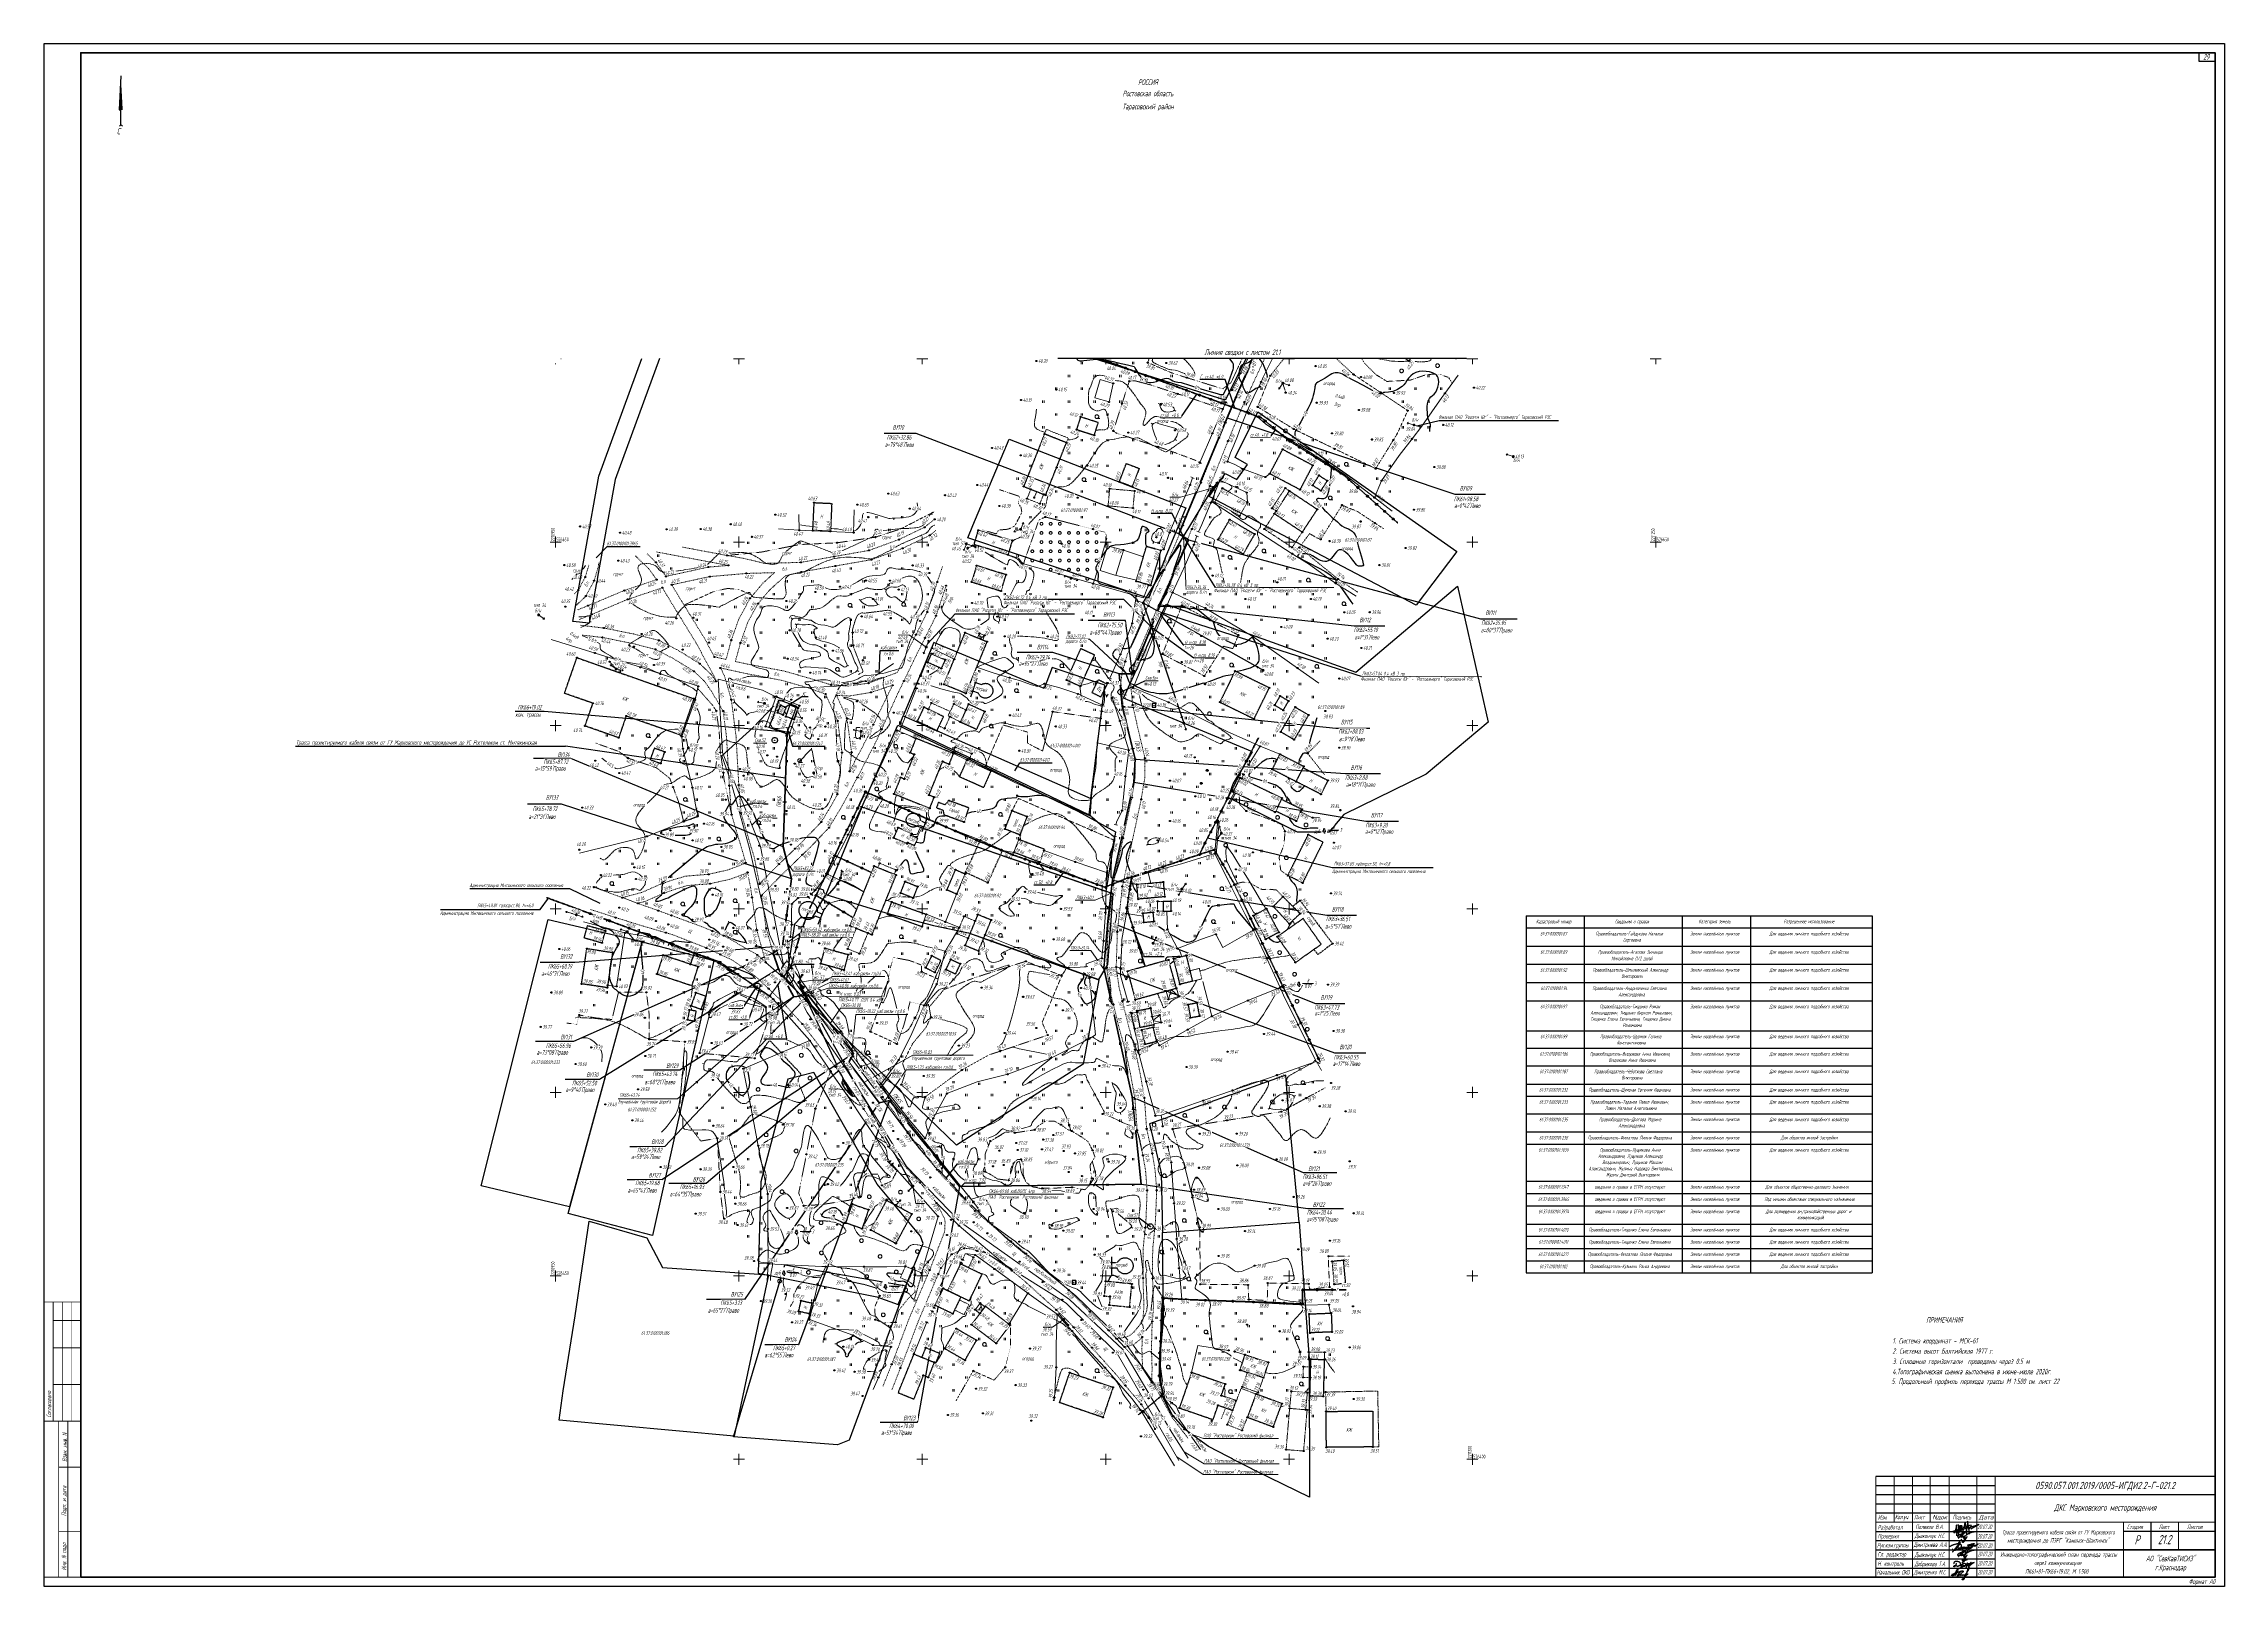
# Paper-space layout 'Лист 21.2' of a CAD drawing. Extents: x 77 to 1266, y 93 to 934.
# The model-space entities are those that its viewports show. They can reach past a viewport. Long polylines and large blocks are cut down to what shows.
import ezdxf
from ezdxf.enums import TextEntityAlignment as Align

# ---------------------------------------------------------------- set-up
doc = ezdxf.new("R2010")
doc.units = 0
doc.header["$LTSCALE"] = 0.5
for name, pattern in [('2000_106', [3, 2, -1]), ('2000_13', [1, 1, 0]), ('2000_14', [1, 1, 0]), ('2000_16', [1, 1, 0]), ('2000_189_2', [3, 1.5, -1.5]), ('2000_22', [3, 2, -1]), ('2000_23', [3, 2, -1]), ('2000_366_2', [1.5, 0.5, -1]), ('2000_49_1_2', [3, 2, -1]), ('2000_49_2', [3, 2, -1]), ('500_121_1_2', [1, 1, 0]), ('500_189_3_2', [3, 1.5, -1.5]), ('500_329_3', [6, 5, -1]), ('500_473_1', [1, 1, 0]), ('500_49_2', [3, 2, -1])]:
    doc.linetypes.add(name, pattern=pattern)
doc.layers.get('0').update_dxf_attribs({"lineweight": 25})
for name, color, linetype, lineweight in [('ИИ_ВИДОВЫЕ_ЭКРАНЫ', 7, 'Continuous', 25), ('ИИ_ГАЗОПРОВОДЫ', 150, 'Continuous', 25), ('ИИ_ГЕОПУНКТ', 7, 'Continuous', 25), ('ИИ_ГОРИЗОНТАЛИ_ОСН', 32, 'Continuous', 15), ('ИИ_ГОРИЗОНТАЛИ_УТОЛЩ', 32, 'Continuous', 30), ('ИИ_ГРАНИЦЫ_ЗЕМЛЕПОЛЬЗОВАТЕЛЕЙ', 7, 'Continuous', 25), ('ИИ_ДОРОГИ_АД', 7, 'Continuous', 25), ('ИИ_КАБЕЛЯ_СВЯЗИ', 212, 'Continuous', 25), ('ИИ_КООРДИНАТНАЯ_СЕТКА', 3, 'Continuous', 25), ('ИИ_ЛЭП_НН', 7, 'Continuous', 25), ('ИИ_ОГРАДЫ', 7, 'Continuous', 25), ('ИИ_ОПОРА', 7, 'Continuous', 25), ('ИИ_ОТМЕТКИ', 7, 'Continuous', 25), ('ИИ_ОФОРМЛЕНИЕ', 7, 'Continuous', 25), ('ИИ_СКВАЖИНА', 7, 'Continuous', 25), ('ИИ_СООРУЖЕНИЯ', 7, 'Continuous', 25), ('ИИ_ТРАССЫ_КЛС', 5, 'Continuous', 40), ('ИИ_УГОДЬЯ', 7, 'Continuous', 25)]:
    doc.layers.add(name, color=color, linetype=linetype, lineweight=lineweight)
doc.layers.get('ИИ_ВИДОВЫЕ_ЭКРАНЫ').off()
doc.styles.add('BM431', font='', dxfattribs={"height": 1})
doc.styles.add('D431', font='', dxfattribs={"height": 1})
doc.styles.add('GOST 2.304', font='cs_gost2304.shx', dxfattribs={"width": 0.8, "oblique": 15})
doc.styles.add('VNIPISIMPLEXCUR', font='simplex.shx', dxfattribs={"width": 0.8, "oblique": 15})
doc.styles.get('BM431').set_extended_font_data('bm431', italic=True)
doc.styles.get('D431').set_extended_font_data('D431', italic=True)
doc.linetypes.add('2000_417_2', pattern='A,0,[3,Topography.shx,S=1,R=0,X=0,Y=0],-1.5', length=1.5)
doc.linetypes.add('2000_474_1_3', pattern='A,3,-0.5,[37,Topography.shx,S=1,R=0,X=0,Y=0],-0.5', length=4)
doc.linetypes.add('2000_475_1', pattern='A,3,[1,Topography.shx,S=0.5,R=90,X=0,Y=0],0', length=3)
doc.linetypes.add('2000_476_2_3', pattern='A,5,-0.5,[36,Topography.shx,S=1,R=0,X=0,Y=0],-0.5,5', length=11)
doc.linetypes.add('2000_476_2_5', pattern='A,5,-0.5,[40,Topography.shx,S=1,R=0,X=0,Y=0],-0.5,5', length=11)
doc.linetypes.add('2000_485_1', pattern='A,34.5,[1,Topography.shx,S=1.5,R=120,X=0.5,Y=-0.87],-0.01,[1,Topography.shx,S=1.5,R=0,X=-0.25,Y=0.43],0,[3,Topography.shx,S=1,R=0,X=0.5,Y=0],-0.01,[1,Topography.shx,S=1.5,R=60,X=0.5,Y=-0.87],-1,34.5', length=70.02)
doc.linetypes.add('2000_63', pattern='A,1,[1,Topography.shx,S=1.2,R=90,X=0,Y=0],1,[1,Topography.shx,S=0.5,R=90,X=0,Y=0]', length=2)
doc.linetypes.add('500_132_1', pattern='A,4,[3,Topography.shx,S=2.5,R=0,X=0,Y=0],4,-2', length=10)
doc.linetypes.add('500_187', pattern='A,0,[3,Topography.shx,S=0.5,R=0,X=0,Y=0],-0.5', length=0.5)
doc.linetypes.add('500_473', pattern='A,7.5,[1,Topography.shx,S=0.8,R=90,X=0,Y=0],0.5,[1,Topography.shx,S=0.8,R=90,X=0,Y=0],0', length=8)

# ---------------------------------------------------------------- blocks, each defined once
blk = doc.blocks.new('ИИ03А0Г')
at = {"color": 0, "linetype": 'Continuous', "lineweight": 25}
blk.add_lwpolyline([(0, 0), (0, 841), (1189, 841), (1189, 0)], close=True, dxfattribs=at)
at = {"color": 0, "linetype": 'Continuous', "lineweight": 50}
blk.add_lwpolyline([(20, 5), (20, 836), (1184, 836), (1184, 5)], close=True, dxfattribs=at)
at = {"color": 0, "linetype": 'Continuous', "style": 'VNIPISIMPLEXCUR', "oblique": 15, "width": 0.8, "flags": 8}
blk.add_attdef('FORMAT', text='', height=2.5, dxfattribs=at).set_placement((1184, 1.25), align=Align.RIGHT)
blk = doc.blocks.new('2000_032')
at = {"color": 0, "linetype": 'Continuous', "lineweight": -2}
for p, q in [((0, 18.6), (-1, 0.1)), ((0, -8.1), (0, 13.2)), ((0, -8.1), (0, 12.7)), ((-1, 0.1), (0, 0)), ((0, -8.1), (0, -8.4))]:
    blk.add_line(p, q, dxfattribs=at)
for points in [[(0, 18.6, 0, 1.01, 0), (0.5, 0, 1.01, 1.01, 0)], [(0, 18.6, 0, 1.01, 0), (0.5, 0.1, 1.01, 1.01, 0)]]:
    blk.add_lwpolyline(points, format="xyseb", dxfattribs=at)
blk.add_arc((0.1, -9.3), 0.916, 29.023, 151.1195, dxfattribs=at)
at = {"color": 0, "linetype": 'Continuous', "lineweight": -2, "style": 'GOST 2.304', "oblique": 15, "width": 0.8}
blk.add_text('C', height=3.54, rotation=0.2692, dxfattribs=at).set_placement((-2.3, -13.4))
blk = doc.blocks.new('Лист 024_УС_ПК2+00-ПК8+57.26|2000_473')
at = {"color": 0, "linetype": 'Continuous', "lineweight": -2}
blk.add_lwpolyline([(0, 1), (0, -1)], dxfattribs=at)
blk = doc.blocks.new('Лист 024_УС_ПК2+00-ПК8+57.26|Для согласований 3 лист|Ситуация лист3|2000_115_5')
at = {"color": 0, "linetype": 'Continuous', "lineweight": -2}
for points in [[(0, 0), (4, 0)], [(3.25, 0.5), (4, 0), (3.25, -0.5)]]:
    blk.add_lwpolyline(points, dxfattribs=at)
blk = doc.blocks.new('*U82')
at = {"color": 0, "linetype": 'Continuous', "lineweight": -2}
for points in [[(0, 0), (4, 0)], [(3.2, 0.5), (4, 0), (3.2, -0.5)]]:
    blk.add_lwpolyline(points, dxfattribs=at)
blk = doc.blocks.new('*U23')
at = {"linetype": 'Continuous', "lineweight": -2, "true_color": 0xffffff}
h = blk.add_hatch(color=7, dxfattribs=at)
h.dxf.hatch_style = 1
edge = h.paths.add_edge_path()
edge.add_arc((0.1, -5.6), 0.3, 0, 360)
at = {"color": 0, "linetype": '2000_106', "lineweight": -2, "ltscale": 2, "flags": 128}
blk.add_lwpolyline([(0, 0), (0.1, -5.6)], dxfattribs=at)
at = {"color": 0, "linetype": 'Continuous', "lineweight": -2}
blk.add_circle((0.1, -5.6), 0.3, dxfattribs=at)
blk = doc.blocks.new('*U24')
at = {"linetype": 'Continuous', "lineweight": -2, "true_color": 0xffffff}
h = blk.add_hatch(color=7, dxfattribs=at)
h.dxf.hatch_style = 1
edge = h.paths.add_edge_path()
edge.add_arc((-2.7, -4.6), 0.3, 0, 360)
at = {"color": 0, "linetype": '2000_106', "lineweight": -2, "ltscale": 2, "flags": 128}
blk.add_lwpolyline([(0, 0), (-2.7, -4.6)], dxfattribs=at)
at = {"color": 0, "linetype": 'Continuous', "lineweight": -2}
blk.add_circle((-2.7, -4.6), 0.3, dxfattribs=at)
blk = doc.blocks.new('*U25')
at = {"linetype": 'Continuous', "lineweight": -2, "true_color": 0xffffff}
h = blk.add_hatch(color=7, dxfattribs=at)
h.dxf.hatch_style = 1
edge = h.paths.add_edge_path()
edge.add_arc((4.9, 5.1), 0.3, 0, 360)
at = {"color": 0, "linetype": '2000_106', "lineweight": -2, "ltscale": 2, "flags": 128}
blk.add_lwpolyline([(0, 0), (4.9, 5.1)], dxfattribs=at)
at = {"color": 0, "linetype": 'Continuous', "lineweight": -2}
blk.add_circle((4.9, 5.1), 0.3, dxfattribs=at)
blk = doc.blocks.new('*U26')
at = {"linetype": 'Continuous', "lineweight": -2, "true_color": 0xffffff}
h = blk.add_hatch(color=7, dxfattribs=at)
h.dxf.hatch_style = 1
edge = h.paths.add_edge_path()
edge.add_arc((0.1, 5.2), 0.3, 0, 360)
at = {"color": 0, "linetype": '2000_106', "lineweight": -2, "ltscale": 2, "flags": 128}
blk.add_lwpolyline([(0, 0), (0.1, 5.2)], dxfattribs=at)
at = {"color": 0, "linetype": 'Continuous', "lineweight": -2}
blk.add_circle((0.1, 5.2), 0.3, dxfattribs=at)
blk = doc.blocks.new('*U27')
at = {"linetype": 'Continuous', "lineweight": -2, "true_color": 0xffffff}
h = blk.add_hatch(color=7, dxfattribs=at)
h.dxf.hatch_style = 1
edge = h.paths.add_edge_path()
edge.add_arc((4.5, 3), 0.3, 0, 360)
at = {"color": 0, "linetype": '2000_106', "lineweight": -2, "ltscale": 2, "flags": 128}
blk.add_lwpolyline([(0, 0), (4.5, 3)], dxfattribs=at)
at = {"color": 0, "linetype": 'Continuous', "lineweight": -2}
blk.add_circle((4.5, 3), 0.3, dxfattribs=at)
blk = doc.blocks.new('*U28')
at = {"linetype": 'Continuous', "lineweight": -2, "true_color": 0xffffff}
h = blk.add_hatch(color=7, dxfattribs=at)
h.dxf.hatch_style = 1
edge = h.paths.add_edge_path()
edge.add_arc((-6.1, -4.1), 0.3, 0, 360)
at = {"color": 0, "linetype": '2000_106', "lineweight": -2, "ltscale": 2, "flags": 128}
blk.add_lwpolyline([(0, 0), (-6.1, -4.1)], dxfattribs=at)
at = {"color": 0, "linetype": 'Continuous', "lineweight": -2}
blk.add_circle((-6.1, -4.1), 0.3, dxfattribs=at)
blk = doc.blocks.new('*U29')
at = {"linetype": 'Continuous', "lineweight": -2, "true_color": 0xffffff}
h = blk.add_hatch(color=7, dxfattribs=at)
h.dxf.hatch_style = 1
edge = h.paths.add_edge_path()
edge.add_arc((1.6, 3.3), 0.3, 0, 360)
at = {"color": 0, "linetype": '2000_106', "lineweight": -2, "ltscale": 2, "flags": 128}
blk.add_lwpolyline([(0, 0), (1.6, 3.3)], dxfattribs=at)
at = {"color": 0, "linetype": 'Continuous', "lineweight": -2}
blk.add_circle((1.6, 3.3), 0.3, dxfattribs=at)
blk = doc.blocks.new('*U30')
at = {"linetype": 'Continuous', "lineweight": -2, "true_color": 0xffffff}
h = blk.add_hatch(color=7, dxfattribs=at)
h.dxf.hatch_style = 1
edge = h.paths.add_edge_path()
edge.add_arc((-4.5, 0.6), 0.3, 0, 360)
at = {"color": 0, "linetype": '2000_106', "lineweight": -2, "ltscale": 2, "flags": 128}
blk.add_lwpolyline([(0, 0), (-4.5, 0.6)], dxfattribs=at)
at = {"color": 0, "linetype": 'Continuous', "lineweight": -2}
blk.add_circle((-4.5, 0.6), 0.3, dxfattribs=at)
blk = doc.blocks.new('*U58')
at = {"color": 0, "linetype": 'Continuous', "lineweight": -2}
blk.add_lwpolyline([(0, 2.7), (0, 0), (3, 0), (3, 2.7)], close=True, dxfattribs=at)
for points in [[(0, 2.7), (1.5, 0), (3, 2.7)], [(0.8, 1.3), (2.3, 1.3)]]:
    blk.add_lwpolyline(points, dxfattribs=at)
blk = doc.blocks.new('*U59')
at = {"color": 0, "linetype": 'Continuous', "lineweight": -2}
blk.add_lwpolyline([(0, 3.3), (0, 0), (4.5, 0), (4.5, 3.3)], close=True, dxfattribs=at)
for points in [[(0, 3.3), (2.3, 0), (4.5, 3.3)], [(1.1, 1.7), (3.4, 1.7)]]:
    blk.add_lwpolyline(points, dxfattribs=at)
blk = doc.blocks.new('*U60')
at = {"color": 0, "linetype": 'Continuous', "lineweight": -2}
blk.add_lwpolyline([(0, 4.7), (0, 0), (5.8, 0), (5.8, 4.7)], close=True, dxfattribs=at)
for points in [[(0, 4.7), (2.9, 0), (5.8, 4.7)], [(1.4, 2.3), (4.3, 2.3)]]:
    blk.add_lwpolyline(points, dxfattribs=at)
blk = doc.blocks.new('*U32')
at = {"color": 0, "linetype": 'Continuous', "lineweight": -2}
blk.add_lwpolyline([(0, 4.2), (0, 0), (4.1, 0), (4.1, 4.2)], close=True, dxfattribs=at)
blk.add_lwpolyline([(0, 4.2), (2.1, 0), (4.1, 4.2)], dxfattribs=at)
blk = doc.blocks.new('500_12')
at = {"color": 0, "linetype": 'Continuous', "lineweight": -2, "flags": 128}
for points in [[(-3, 0), (3, 0)], [(0, 3), (0, -3)]]:
    blk.add_lwpolyline(points, dxfattribs=at)
at = {"color": 7, "linetype": 'Continuous', "lineweight": -2, "style": 'D431'}
blk.add_attdef('Вертикальная_подпись', (-0.5, 0.5), '', height=2, rotation=90, dxfattribs=at)
blk.add_attdef('Горизонтальная_подпись', (0.5, 0.5), '', height=2, dxfattribs=at)
blk = doc.blocks.new('500_329_6')
at = {"color": 0, "linetype": 'Continuous', "lineweight": -2}
blk.add_lwpolyline([(0, 0), (1, 0)], dxfattribs=at)
blk = doc.blocks.new('*U62')
at = {"linetype": 'Continuous', "lineweight": -2}
h = blk.add_hatch(color=0, dxfattribs=at)
h.dxf.hatch_style = 1
edge = h.paths.add_edge_path()
edge.add_arc((4, 0), 0.25, 0, 360)
at = {"color": 0, "linetype": 'Continuous', "lineweight": -2}
blk.add_lwpolyline([(0, 0), (4, 0)], dxfattribs=at)
blk.add_circle((4, 0), 0.25, dxfattribs=at)
blk = doc.blocks.new('*U79')
at = {"linetype": 'Continuous', "lineweight": -2}
h = blk.add_hatch(color=0, dxfattribs=at)
h.dxf.hatch_style = 1
edge = h.paths.add_edge_path()
edge.add_arc((4, 0), 0.25, 0, 360)
at = {"color": 0, "linetype": 'Continuous', "lineweight": -2}
blk.add_lwpolyline([(0, 0), (4, 0)], dxfattribs=at)
blk.add_circle((4, 0), 0.25, dxfattribs=at)
blk = doc.blocks.new('500_409_2')
at = {"color": 0, "linetype": 'Continuous', "lineweight": -2}
blk.add_circle((0, 0), 0.75, dxfattribs=at)
blk = doc.blocks.new('500_401')
at = {"color": 0, "linetype": 'Continuous', "lineweight": -2}
for points in [[(-0.4, 0), (-0.4, 1.2)], [(0.4, 0), (0.4, 1.2)]]:
    blk.add_lwpolyline(points, dxfattribs=at)
blk = doc.blocks.new('500_368')
at = {"color": 0, "linetype": 'Continuous', "lineweight": -2}
blk.add_circle((0, 0), 1, dxfattribs=at)
blk = doc.blocks.new('500_379')
at = {"color": 0, "linetype": 'Continuous', "lineweight": -2}
blk.add_lwpolyline([(0, -1), (1.5, -1)], dxfattribs=at)
blk.add_circle((0, 0), 1, dxfattribs=at)
blk = doc.blocks.new('*U71')
at = {"color": 0, "linetype": 'Continuous', "lineweight": -2}
blk.add_lwpolyline([(0, 0, 0, 1, 0), (0, 1.3, 0, 0, 0)], format="xyseb", dxfattribs=at)
at = {"color": 0, "linetype": 'Continuous', "lineweight": -2, "style": 'D431'}
for tag, p in [('Высотная_отметка_у_основания_стенки', (7, 0.3)), ('Высотная_отметка_по_верху', (7, 3.7))]:
    blk.add_attdef(tag, text='', height=2, dxfattribs=at).set_placement(p, align=Align.CENTER)
blk = doc.blocks.new('*U57')
at = {"linetype": 'Continuous', "lineweight": -2, "true_color": 0xffffff}
h = blk.add_hatch(color=7, dxfattribs=at)
h.dxf.hatch_style = 1
edge = h.paths.add_edge_path()
edge.add_arc((0, 0), 0.5, 0, 360)
at = {"linetype": 'Continuous', "lineweight": -2}
h = blk.add_hatch(color=0, dxfattribs=at)
edge = h.paths.add_edge_path()
edge.add_arc((0, 0), 0.1, 0, 360)
at = {"color": 0, "linetype": 'Continuous', "lineweight": -2}
for radius in [0.5, 0.1]:
    blk.add_circle((0, 0), radius, dxfattribs=at)
for tag, p, style in [('Номер', (0, -3), 'D431'), ('Высота', (0, -8), 'D431'), ('Пояснительная_надпись', (0, -10.5), 'BM431'), ('Тип', (0, -5.5), 'D431')]:
    blk.add_attdef(tag, p, '', height=2, dxfattribs=dict(at, style=style))
blk = doc.blocks.new('*U21')
at = {"color": 7, "linetype": 'Continuous', "lineweight": -2, "true_color": 0xffffff}
blk.add_wipeout([(0, 1.1), (0, -1.1), (1.2, -1.1), (1.2, 1.1)], dxfattribs=at)
at = {"color": 0, "linetype": 'Continuous', "lineweight": -2, "style": 'BM431'}
blk.add_attdef('Индекс_назначения_трубопровода', text='', height=2, dxfattribs=at).set_placement((0, 0), align=Align.MIDDLE_LEFT)
for tag, p in [('Характеристика', (3, 1.5)), ('Высота', (3, -3.5))]:
    blk.add_attdef(tag, p, '', height=2, dxfattribs=at)
blk = doc.blocks.new('2000_108_1')
at = {"linetype": 'Continuous', "lineweight": -2, "true_color": 0xffffff}
h = blk.add_hatch(color=7, dxfattribs=at)
h.dxf.hatch_style = 1
edge = h.paths.add_edge_path()
edge.add_arc((0, 0), 0.5, 0, 360)
at = {"linetype": 'Continuous', "lineweight": -2}
h = blk.add_hatch(color=0, dxfattribs=at)
edge = h.paths.add_edge_path()
edge.add_arc((0, 0), 0.1, 0, 360)
at = {"color": 0, "linetype": 'Continuous', "lineweight": -2}
for radius in [0.5, 0.1]:
    blk.add_circle((0, 0), radius, dxfattribs=at)
at = {"color": 0, "linetype": 'Continuous', "lineweight": -2, "style": 'GOST 2.304', "oblique": 15, "width": 0.8}
for tag, p in [('Номер', (1, -0.5)), ('Высота', (1, -5.5)), ('Пояснительная_надпись', (1, -8)), ('Тип', (1, -3))]:
    blk.add_attdef(tag, p, '', height=2, dxfattribs=at)
blk = doc.blocks.new('500_330_1')
at = {"linetype": 'Continuous', "lineweight": -2}
h = blk.add_hatch(color=0, dxfattribs=at)
h.dxf.hatch_style = 1
edge = h.paths.add_edge_path()
edge.add_arc((0, 0), 0.3, 0, 360)
at = {"color": 0, "linetype": 'Continuous', "lineweight": -2}
blk.add_circle((0, 0), 0.3, dxfattribs=at)
at = {"color": 0, "linetype": 'Continuous', "lineweight": -2, "style": 'GOST 2.304', "flags": 1}
for tag, p in [('Номер', (-1, -1)), ('Номер_рабочей_станции', (-1, -3.5))]:
    blk.add_attdef(tag, text='', height=2, dxfattribs=at).set_placement(p, align=Align.RIGHT)
at = {"color": 0, "linetype": 'Continuous', "lineweight": -2, "style": 'GOST 2.304'}
blk.add_attdef('Высота', (1, -1), '', height=2, dxfattribs=at)
at = {"color": 0, "linetype": 'Continuous', "lineweight": -2, "style": 'GOST 2.304', "flags": 1}
blk.add_attdef('Код', (0, -3.5), '', height=2, dxfattribs=at)
blk = doc.blocks.new('PDAACC8AA5F1D4CC7965AC19A064200')
at = {"color": 0, "linetype": '2000_485_1', "lineweight": -2, "flags": 128}
blk.add_lwpolyline([(2211141.47, 576685.5), (2211195.77, 576647.44), (2211184.63, 576632.8), (2211128.25, 576662.43), (2211132.55, 576668.69), (2211135.79, 576667.1), (2211138.69, 576671.18), (2211135.31, 576673.04)], close=True, dxfattribs=at)
at = {"color": 0, "lineweight": -2, "flags": 1}
for tag in ['Адрес (местоположение) участка', 'Дата постановки на учет', 'Тип объекта', 'Статус записи о ЗУ по справочнику', 'Кадастровый номер, обозначение, учетный номер объекта', 'Кадастровый номер квартала', 'Вид разрешенного использования по классификатору', 'Площадь, кв.м', 'Категория земель', 'Вид использования по документу', 'Кадастровая стоимость']:
    blk.add_attdef(tag, (0, 0), '', height=0.2, dxfattribs=at)
blk = doc.blocks.new('P857FB272264F4E29A6F6E754FFF4AE')
at = {"color": 0, "linetype": '2000_485_1', "lineweight": -2, "flags": 128}
blk.add_lwpolyline([(2211152.26, 576570.94), (2211133.41, 576580.43), (2211134.75, 576584.09), (2211140.07, 576592.8), (2211104.89, 576607.44), (2211116.45, 576633.06), (2211168.24, 576614.55), (2211195.95, 576638), (2211204.31, 576600.93), (2211187.42, 576586.74), (2211164.97, 576575.76), (2211160.85, 576570.97)], close=True, dxfattribs=at)
at = {"color": 0, "lineweight": -2, "flags": 1}
for tag in ['Адрес (местоположение) участка', 'Дата постановки на учет', 'Тип объекта', 'Статус записи о ЗУ по справочнику', 'Кадастровый номер, обозначение, учетный номер объекта', 'Кадастровый номер квартала', 'Вид разрешенного использования по классификатору', 'Площадь, кв.м', 'Категория земель', 'Вид использования по документу', 'Кадастровая стоимость']:
    blk.add_attdef(tag, (0, 0), '', height=0.2, dxfattribs=at)
blk = doc.blocks.new('P029AA08E7A954FD2BA961A5E701E21')
at = {"color": 0, "linetype": '2000_485_1', "lineweight": -2, "flags": 128}
blk.add_lwpolyline([(2211023.69, 576553.94), (2211034.86, 576550.47), (2211041.3, 576548.58), (2211053.04, 576545.51), (2211062.58, 576543.5), (2211069.6, 576541.04), (2211098.16, 576530.74), (2211100.55, 576534.91), (2211102.05, 576554.09), (2211033.52, 576577.79)], close=True, dxfattribs=at)
at = {"color": 0, "lineweight": -2, "flags": 1}
for tag in ['Адрес (местоположение) участка', 'Дата постановки на учет', 'Тип объекта', 'Статус записи о ЗУ по справочнику', 'Кадастровый номер, обозначение, учетный номер объекта', 'Кадастровый номер квартала', 'Вид разрешенного использования по классификатору', 'Площадь, кв.м', 'Категория земель', 'Вид использования по документу', 'Кадастровая стоимость']:
    blk.add_attdef(tag, (0, 0), '', height=0.2, dxfattribs=at)
blk = doc.blocks.new('P6182474FC40E432D89E57CF4B959C1')
at = {"color": 0, "linetype": '2000_485_1', "lineweight": -2, "flags": 128}
blk.add_lwpolyline([(2211043.35, 576600.09), (2211092.43, 576576.64), (2211102.72, 576571.01), (2211100.04, 576554.79), (2211033.52, 576577.79)], close=True, dxfattribs=at)
at = {"color": 0, "lineweight": -2, "flags": 1}
for tag in ['Адрес (местоположение) участка', 'Дата постановки на учет', 'Тип объекта', 'Статус записи о ЗУ по справочнику', 'Кадастровый номер, обозначение, учетный номер объекта', 'Кадастровый номер квартала', 'Вид разрешенного использования по классификатору', 'Площадь, кв.м', 'Категория земель', 'Вид использования по документу', 'Кадастровая стоимость']:
    blk.add_attdef(tag, (0, 0), '', height=0.2, dxfattribs=at)
blk = doc.blocks.new('P9645A14E2C594F75A7D5863187C4B8')
at = {"color": 0, "linetype": '2000_485_1', "lineweight": -2, "flags": 128}
blk.add_lwpolyline([(2211062.42, 576651.2), (2211063.76, 576654.56), (2211073.71, 576678.04), (2211121.87, 576659.3), (2211111.72, 576634.71), (2211074.35, 576647.21)], close=True, dxfattribs=at)
at = {"color": 0, "lineweight": -2, "flags": 1}
for tag in ['Адрес (местоположение) участка', 'Дата постановки на учет', 'Тип объекта', 'Статус записи о ЗУ по справочнику', 'Кадастровый номер, обозначение, учетный номер объекта', 'Кадастровый номер квартала', 'Вид разрешенного использования по классификатору', 'Площадь, кв.м', 'Категория земель', 'Вид использования по документу', 'Кадастровая стоимость']:
    blk.add_attdef(tag, (0, 0), '', height=0.2, dxfattribs=at)
blk = doc.blocks.new('P73C29463821740C39B50A13DAFD837')
at = {"color": 0, "linetype": '2000_485_1', "lineweight": -2, "flags": 128}
blk.add_lwpolyline([(2211084.58, 576703.85), (2211106.51, 576757.99), (2211131.17, 576748.86), (2211132.75, 576752.65), (2211146.95, 576746.94), (2211146.45, 576745.84), (2211158.63, 576740.76), (2211132.6, 576688.7)], close=True, dxfattribs=at)
at = {"color": 0, "lineweight": -2, "flags": 1}
for tag in ['Адрес (местоположение) участка', 'Дата постановки на учет', 'Тип объекта', 'Статус записи о ЗУ по справочнику', 'Кадастровый номер, обозначение, учетный номер объекта', 'Кадастровый номер квартала', 'Вид разрешенного использования по классификатору', 'Площадь, кв.м', 'Категория земель', 'Вид использования по документу', 'Кадастровая стоимость']:
    blk.add_attdef(tag, (0, 0), '', height=0.2, dxfattribs=at)
blk = doc.blocks.new('P765D02B024394AEB850A075B7AFD29')
at = {"color": 0, "linetype": '2000_485_1', "lineweight": -2, "flags": 128}
blk.add_lwpolyline([(2210998.66, 576406.31), (2210950.96, 576410.71), (2210952.04, 576418.7), (2210955.34, 576439.07), (2210959.17, 576464.9), (2210974.87, 576460.35), (2210979.13, 576452.28), (2211008.06, 576450.32)], close=True, dxfattribs=at)
at = {"color": 0, "lineweight": -2, "flags": 1}
for tag in ['Адрес (местоположение) участка', 'Дата постановки на учет', 'Тип объекта', 'Статус записи о ЗУ по справочнику', 'Кадастровый номер, обозначение, учетный номер объекта', 'Кадастровый номер квартала', 'Вид разрешенного использования по классификатору', 'Площадь, кв.м', 'Категория земель', 'Вид использования по документу', 'Кадастровая стоимость']:
    blk.add_attdef(tag, (0, 0), '', height=0.2, dxfattribs=at)
blk = doc.blocks.new('P01E64FADB9BB41969E1FE87911B0BA')
at = {"color": 0, "linetype": '2000_485_1', "lineweight": -2, "flags": 128}
blk.add_lwpolyline([(2210998.56, 576406.1), (2211012.56, 576453.05), (2211045.58, 576447.32), (2211031.33, 576408.68), (2211030.08, 576405.26), (2211026.85, 576403.92)], close=True, dxfattribs=at)
at = {"color": 0, "lineweight": -2, "flags": 1}
for tag in ['Адрес (местоположение) участка', 'Дата постановки на учет', 'Тип объекта', 'Статус записи о ЗУ по справочнику', 'Кадастровый номер, обозначение, учетный номер объекта', 'Кадастровый номер квартала', 'Вид разрешенного использования по классификатору', 'Площадь, кв.м', 'Категория земель', 'Вид использования по документу', 'Кадастровая стоимость']:
    blk.add_attdef(tag, (0, 0), '', height=0.2, dxfattribs=at)
blk = doc.blocks.new('PB98202C36B324A189964B6C72E621F')
at = {"color": 0, "linetype": '2000_485_1', "lineweight": -2, "flags": 128}
blk.add_lwpolyline([(2210973.62, 576541.09), (2210993.11, 576535.96), (2210976.41, 576461.01), (2210953.46, 576466.98)], close=True, dxfattribs=at)
at = {"color": 0, "lineweight": -2, "flags": 1}
for tag in ['Адрес (местоположение) участка', 'Дата постановки на учет', 'Тип объекта', 'Статус записи о ЗУ по справочнику', 'Кадастровый номер, обозначение, учетный номер объекта', 'Кадастровый номер квартала', 'Вид разрешенного использования по классификатору', 'Площадь, кв.м', 'Категория земель', 'Вид использования по документу', 'Кадастровая стоимость']:
    blk.add_attdef(tag, (0, 0), '', height=0.2, dxfattribs=at)
blk = doc.blocks.new('PBA1DC33684CF4488A17B02A2ED4F34')
at = {"color": 0, "linetype": '2000_485_1', "lineweight": -2, "flags": 128}
blk.add_lwpolyline([(2210948.01, 576547.17), (2210973.59, 576541.1), (2210953.77, 576468.86), (2210929.73, 576474.53)], close=True, dxfattribs=at)
at = {"color": 0, "lineweight": -2, "flags": 1}
for tag in ['Адрес (местоположение) участка', 'Дата постановки на учет', 'Тип объекта', 'Статус записи о ЗУ по справочнику', 'Кадастровый номер, обозначение, учетный номер объекта', 'Кадастровый номер квартала', 'Вид разрешенного использования по классификатору', 'Площадь, кв.м', 'Категория земель', 'Вид использования по документу', 'Кадастровая стоимость']:
    blk.add_attdef(tag, (0, 0), '', height=0.2, dxfattribs=at)
blk = doc.blocks.new('PA04D7B2B89F342E48D71E0D4E6DE8A')
at = {"color": 0, "linetype": '2000_485_1', "lineweight": -2, "flags": 128}
blk.add_lwpolyline([(2211013.35, 576503.65), (2211005.97, 576475.61), (2211005.27, 576450.71), (2211037.64, 576444.3), (2211043.46, 576442.17), (2211050.25, 576458.83), (2211049.55, 576460.81), (2211037.73, 576475.04), (2211020.46, 576505.48)], close=True, dxfattribs=at)
at = {"color": 0, "lineweight": -2, "flags": 1}
for tag in ['Адрес (местоположение) участка', 'Дата постановки на учет', 'Тип объекта', 'Статус записи о ЗУ по справочнику', 'Кадастровый номер, обозначение, учетный номер объекта', 'Кадастровый номер квартала', 'Вид разрешенного использования по классификатору', 'Площадь, кв.м', 'Категория земель', 'Вид использования по документу', 'Кадастровая стоимость']:
    blk.add_attdef(tag, (0, 0), '', height=0.2, dxfattribs=at)
blk = doc.blocks.new('PEA252CF2BDFD40B2B235E65ED4A73D')
at = {"color": 0, "linetype": '2000_485_1', "lineweight": -2, "flags": 128}
blk.add_lwpolyline([(2211115.48, 576461.8), (2211152.78, 576464.61), (2211155.48, 576427.38), (2211155.58, 576389.68), (2211141.2, 576396.67), (2211128.01, 576403.51), (2211121.78, 576408), (2211117.75, 576412.62), (2211115.55, 576416.95), (2211114.94, 576423.12), (2211115.06, 576430), (2211115.74, 576437.89)], close=True, dxfattribs=at)
at = {"color": 0, "lineweight": -2, "flags": 1}
for tag in ['Адрес (местоположение) участка', 'Дата постановки на учет', 'Тип объекта', 'Статус записи о ЗУ по справочнику', 'Кадастровый номер, обозначение, учетный номер объекта', 'Кадастровый номер квартала', 'Вид разрешенного использования по классификатору', 'Площадь, кв.м', 'Категория земель', 'Вид использования по документу', 'Кадастровая стоимость']:
    blk.add_attdef(tag, (0, 0), '', height=0.2, dxfattribs=at)
blk = doc.blocks.new('PF31B5894457B4BC2B75CC2A4A7EE51')
at = {"color": 0, "linetype": '2000_485_1', "lineweight": -2, "flags": 128}
blk.add_lwpolyline([(2211034.86, 576550.46), (2211041.3, 576548.56), (2211053.02, 576545.49), (2211062.57, 576543.46), (2211069.57, 576541), (2211098.13, 576530.67), (2211093.86, 576507.71), (2211059.32, 576485.6), (2211012.94, 576530.35), (2211015.25, 576546), (2211016.87, 576547.72), (2211020.09, 576547.7), (2211023.69, 576553.94)], close=True, dxfattribs=at)
at = {"color": 0, "lineweight": -2, "flags": 1}
for tag in ['Адрес (местоположение) участка', 'Дата постановки на учет', 'Тип объекта', 'Статус записи о ЗУ по справочнику', 'Кадастровый номер, обозначение, учетный номер объекта', 'Кадастровый номер квартала', 'Вид разрешенного использования по классификатору', 'Площадь, кв.м', 'Категория земель', 'Вид использования по документу', 'Кадастровая стоимость']:
    blk.add_attdef(tag, (0, 0), '', height=0.2, dxfattribs=at)
blk = doc.blocks.new('P6064DF16D55C4283AE6B878F4FBA8E')
at = {"color": 0, "linetype": '2000_485_1', "lineweight": -2, "flags": 128}
blk.add_lwpolyline([(2211010.96, 576606.98), (2211015.66, 576605.28), (2211012.93, 576597.76), (2211008.23, 576599.47)], close=True, dxfattribs=at)
at = {"color": 0, "lineweight": -2, "flags": 1}
for tag in ['Адрес (местоположение) участка', 'Дата постановки на учет', 'Тип объекта', 'Статус записи о ЗУ по справочнику', 'Кадастровый номер, обозначение, учетный номер объекта', 'Кадастровый номер квартала', 'Вид разрешенного использования по классификатору', 'Площадь, кв.м', 'Категория земель', 'Вид использования по документу', 'Кадастровая стоимость']:
    blk.add_attdef(tag, (0, 0), '', height=0.2, dxfattribs=at)
blk = doc.blocks.new('P95648205F8AD4F76883F6F04334785')
at = {"color": 0, "linetype": '2000_485_1', "lineweight": -2, "flags": 128}
blk.add_lwpolyline([(2211088.02, 577021.83), (2211092.52, 577021.87), (2211093.17, 576960.04), (2211084.76, 576913.89), (2211051.76, 576838.68), (2211019.43, 576797.83), (2210992.53, 576738.9), (2210966.22, 576667.03), (2210959.17, 576627.94), (2210954.71, 576628.37), (2210961.83, 576668.02), (2210988.33, 576740.53), (2211015.45, 576799.94), (2211047.76, 576840.76), (2211080.38, 576914.96), (2211088.67, 576960.21)], close=True, dxfattribs=at)
at = {"color": 0, "lineweight": -2, "flags": 1}
for tag in ['Адрес (местоположение) участка', 'Дата постановки на учет', 'Тип объекта', 'Статус записи о ЗУ по справочнику', 'Кадастровый номер, обозначение, учетный номер объекта', 'Кадастровый номер квартала', 'Вид разрешенного использования по классификатору', 'Площадь, кв.м', 'Категория земель', 'Вид использования по документу', 'Кадастровая стоимость']:
    blk.add_attdef(tag, (0, 0), '', height=0.2, dxfattribs=at)
blk = doc.blocks.new('P0C9E168AC7734B54BCE12C5892E5DC')
at = {"color": 0, "linetype": '2000_485_1', "lineweight": -2, "flags": 128}
blk.add_lwpolyline([(2211095.93, 576580.14), (2211099.8, 576611), (2211085.41, 576615.78), (2211083.24, 576610.08), (2211053.15, 576622.6), (2211044.82, 576602.61)], close=True, dxfattribs=at)
at = {"color": 0, "lineweight": -2, "flags": 1}
for tag in ['Адрес (местоположение) участка', 'Дата постановки на учет', 'Тип объекта', 'Статус записи о ЗУ по справочнику', 'Кадастровый номер, обозначение, учетный номер объекта', 'Кадастровый номер квартала', 'Вид разрешенного использования по классификатору', 'Площадь, кв.м', 'Категория земель', 'Вид использования по документу', 'Кадастровая стоимость']:
    blk.add_attdef(tag, (0, 0), '', height=0.2, dxfattribs=at)
blk = doc.blocks.new('P2D77BC462B3143EBA94363F99996C1')
at = {"color": 0, "linetype": '2000_485_1', "lineweight": -2, "flags": 128}
blk.add_lwpolyline([(2211044.82, 576602.61), (2211095.93, 576580.14), (2211095.37, 576575.68), (2211043.85, 576600.3)], close=True, dxfattribs=at)
at = {"color": 0, "lineweight": -2, "flags": 1}
for tag in ['Адрес (местоположение) участка', 'Дата постановки на учет', 'Тип объекта', 'Статус записи о ЗУ по справочнику', 'Кадастровый номер, обозначение, учетный номер объекта', 'Кадастровый номер квартала', 'Вид разрешенного использования по классификатору', 'Площадь, кв.м', 'Категория земель', 'Вид использования по документу', 'Кадастровая стоимость']:
    blk.add_attdef(tag, (0, 0), '', height=0.2, dxfattribs=at)
blk = doc.blocks.new('P788B23518E0F4AF0A78C48F5AACD9A')
at = {"color": 0, "linetype": '2000_485_1', "lineweight": -2, "flags": 128}
blk.add_lwpolyline([(2211111.96, 576491.42), (2211115.15, 576478.08), (2211115.48, 576461.8), (2211152.78, 576464.61), (2211149.85, 576495.05), (2211149.16, 576504.74)], close=True, dxfattribs=at)
at = {"color": 0, "lineweight": -2, "flags": 1}
for tag in ['Адрес (местоположение) участка', 'Дата постановки на учет', 'Тип объекта', 'Статус записи о ЗУ по справочнику', 'Кадастровый номер, обозначение, учетный номер объекта', 'Кадастровый номер квартала', 'Вид разрешенного использования по классификатору', 'Площадь, кв.м', 'Категория земель', 'Вид использования по документу', 'Кадастровая стоимость']:
    blk.add_attdef(tag, (0, 0), '', height=0.2, dxfattribs=at)
blk = doc.blocks.new('*U56')
at = {"color": 7, "true_color": 0xffffff}
blk.add_wipeout([(-1.5, 1.1), (1.6, 1.1), (1.6, -1.1), (-1.5, -1.1)], dxfattribs=at)
at = {"color": 0, "linetype": 'Continuous', "lineweight": -2, "style": 'GOST 2.304'}
blk.add_attdef('Высота', text='', height=2, dxfattribs=at).set_placement((0, 0), align=Align.MIDDLE_CENTER)
blk = doc.blocks.new('*U55')
at = {"color": 7, "true_color": 0xffffff}
blk.add_wipeout([(-2.6, 1.1), (2.7, 1.1), (2.7, -1.1), (-2.6, -1.1)], dxfattribs=at)
at = {"color": 0, "linetype": 'Continuous', "lineweight": -2, "style": 'GOST 2.304'}
blk.add_attdef('Высота', text='', height=2, dxfattribs=at).set_placement((0, 0), align=Align.MIDDLE_CENTER)
blk = doc.blocks.new('*U64')
at = {"color": 7, "linetype": 'Continuous', "lineweight": -2, "true_color": 0xffffff}
blk.add_wipeout([(0, 1.1), (0, -1.1), (1.6, -1.1), (1.6, 1.1)], dxfattribs=at)
at = {"color": 0, "linetype": 'Continuous', "lineweight": -2, "style": 'BM431'}
blk.add_attdef('Индекс_назначения', text='', height=2, dxfattribs=at).set_placement((0, 0), align=Align.MIDDLE_LEFT)
for tag, p in [('Характеристика', (3, 1.5)), ('Глубина', (3, -3.5))]:
    blk.add_attdef(tag, p, '', height=2, dxfattribs=at)
blk = doc.blocks.new('Лист 024_УС_ПК2+00-ПК8+57.26|2000_367_1')
at = {"color": 0, "linetype": 'Continuous', "lineweight": -2, "style": 'D431'}
blk.add_attdef('Расстояние_между_деревьями', text='', height=2, dxfattribs=at).set_placement((8.5, 1.8), align=Align.MIDDLE_LEFT)
at = {"color": 7, "linetype": 'Continuous', "lineweight": -2, "true_color": 0xffffff}
blk.add_wipeout([(-1.5, 4.5), (1.5, 4.5), (1.5, -1), (-1.5, -1)], dxfattribs=at)
at = {"color": 0, "linetype": 'Continuous', "lineweight": -2}
blk.add_lwpolyline([(0.6, 0), (0, 0), (0, 0.7), (-0.4, 0.7, -1.340077), (-0.3, 1.3, -0.944856), (-0.2, 1.8, -3.479234), (0.2, 1.8, -0.944856), (0.3, 1.3, -1.340077), (0.4, 0.7, 0), (0, 0.7, 0.669612)], format="xyb", dxfattribs=at)
blk.add_lwpolyline([(2, 1.7), (8, 1.7)], dxfattribs=at)
at = {"color": 0, "linetype": 'Continuous', "lineweight": -2, "style": 'BM431'}
for tag, p in [('Порода_деревьев_1', (-2, 2.2)), ('Порода_деревьев_2', (-2, -0.8))]:
    blk.add_attdef(tag, text='', height=2, dxfattribs=at).set_placement(p, align=Align.RIGHT)
at = {"color": 0, "linetype": 'Continuous', "lineweight": -2, "style": 'D431'}
blk.add_attdef('Средняя_толщина_стволов', text='', height=2, dxfattribs=at).set_placement((5, 1.2), align=Align.TOP_CENTER)
blk.add_attdef('Высота_древостоя', text='', height=2, dxfattribs=at).set_placement((5, 2.2), align=Align.CENTER)
blk = doc.blocks.new('*U65')
at = {"color": 7, "true_color": 0xffffff}
blk.add_wipeout([(-1.2, 1.1), (1.3, 1.1), (1.3, -1.1), (-1.2, -1.1)], dxfattribs=at)
at = {"color": 0, "linetype": 'Continuous', "lineweight": -2, "style": 'GOST 2.304', "oblique": 15, "width": 0.8}
blk.add_attdef('Высота', text='', height=2, dxfattribs=at).set_placement((0, 0), align=Align.MIDDLE_CENTER)
blk = doc.blocks.new('*U68')
at = {"color": 0, "linetype": 'Continuous', "lineweight": -2}
blk.add_wipeout([(-1, 1), (1, 1), (1, -1), (-1, -1)], dxfattribs=at)
at = {"linetype": 'Continuous', "lineweight": -2}
h = blk.add_hatch(color=0, dxfattribs=at)
edge = h.paths.add_edge_path()
edge.add_arc((0, 0), 0.1, 0, 360)
at = {"color": 0, "linetype": 'Continuous', "lineweight": -2}
blk.add_lwpolyline([(-1, -1), (1, -1), (1, 1), (-1, 1)], close=True, dxfattribs=at)
blk.add_circle((0, 0), 0.1, dxfattribs=at)
at = {"color": 0, "linetype": 'Continuous', "lineweight": -2, "style": 'GOST 2.304', "oblique": 15, "width": 0.8}
blk.add_attdef('Номер_пункта', text='', height=2, dxfattribs=at).set_placement((-2, -1), align=Align.RIGHT)
for tag, p in [('Отметка_центра', (7, 0.7)), ('Отметка_земли', (7, -2.7))]:
    blk.add_attdef(tag, text='', height=2, dxfattribs=at).set_placement(p, align=Align.CENTER)
at = {"color": 0, "linetype": 'Continuous', "lineweight": -2, "style": 'GOST 2.304', "oblique": 15, "width": 0.8, "flags": 1}
blk.add_attdef('Код', (0, -5.5), '', height=2, dxfattribs=at)
blk = doc.blocks.new('*U73')
at = {"linetype": 'Continuous', "lineweight": -2}
h = blk.add_hatch(color=0, dxfattribs=at)
edge = h.paths.add_edge_path()
edge.add_arc((0, 0), 0.1, 0, 360)
at = {"color": 0, "linetype": 'Continuous', "lineweight": 20}
blk.add_lwpolyline([(-13.7, 4.6), (-6.1, 4.6)], dxfattribs=at)
at = {"color": 0, "linetype": 'Continuous', "lineweight": -2}
for radius in [1.5, 0.1]:
    blk.add_circle((0, 0), radius, dxfattribs=at)
at = {"color": 0, "linetype": 'Continuous', "lineweight": 20}
for tag, style, p in [('Назначение_и_номер_скважины', 'D431', (-9.9, 5.3)), ('Отметка_земли', 'BM431', (-9.9, 1.9))]:
    blk.add_attdef(tag, text='', height=2, dxfattribs=dict(at, style=style)).set_placement(p, align=Align.CENTER)
at = {"color": 0, "linetype": 'Continuous', "lineweight": 20, "style": 'D431'}
blk.add_attdef('Глубина', text='', height=2, dxfattribs=at).set_placement((-2, -1), align=Align.RIGHT)
blk = doc.blocks.new('*U74')
at = {"linetype": 'Continuous', "lineweight": -2}
h = blk.add_hatch(color=0, dxfattribs=at)
edge = h.paths.add_edge_path()
edge.add_arc((0, 0), 0.1, 0, 360)
at = {"color": 0, "linetype": 'Continuous', "lineweight": 20}
blk.add_lwpolyline([(-15.6, -12.3), (-8.3, -12.3)], dxfattribs=at)
at = {"color": 0, "linetype": 'Continuous', "lineweight": -2}
for radius in [1.5, 0.1]:
    blk.add_circle((0, 0), radius, dxfattribs=at)
at = {"color": 0, "linetype": 'Continuous', "lineweight": 20, "style": 'D431'}
blk.add_attdef('Глубина', text='', height=2, dxfattribs=at).set_placement((-2, -1), align=Align.RIGHT)
at = {"color": 0, "linetype": 'Continuous', "lineweight": 20}
for tag, style, p in [('Назначение_и_номер_скважины', 'D431', (-11.9, -11.6)), ('Отметка_земли', 'BM431', (-11.9, -15))]:
    blk.add_attdef(tag, text='', height=2, dxfattribs=dict(at, style=style)).set_placement(p, align=Align.CENTER)
blk = doc.blocks.new('*U75')
at = {"linetype": 'Continuous', "lineweight": -2}
h = blk.add_hatch(color=0, dxfattribs=at)
edge = h.paths.add_edge_path()
edge.add_arc((0, 0), 0.1, 0, 360)
at = {"color": 0, "linetype": 'Continuous', "lineweight": 20}
blk.add_lwpolyline([(-11.6, -1.6), (-4.3, -1.6)], dxfattribs=at)
at = {"color": 0, "linetype": 'Continuous', "lineweight": -2}
for radius in [1.5, 0.1]:
    blk.add_circle((0, 0), radius, dxfattribs=at)
at = {"color": 0, "linetype": 'Continuous', "lineweight": 20}
for tag, style, p in [('Назначение_и_номер_скважины', 'D431', (-8, -0.9)), ('Отметка_земли', 'BM431', (-8, -4.3))]:
    blk.add_attdef(tag, text='', height=2, dxfattribs=dict(at, style=style)).set_placement(p, align=Align.CENTER)
at = {"color": 0, "linetype": 'Continuous', "lineweight": 20, "style": 'D431'}
blk.add_attdef('Глубина', text='', height=2, dxfattribs=at).set_placement((-2, -1), align=Align.RIGHT)
blk = doc.blocks.new('*U76')
at = {"linetype": 'Continuous', "lineweight": -2}
h = blk.add_hatch(color=0, dxfattribs=at)
edge = h.paths.add_edge_path()
edge.add_arc((0, 0), 0.1, 0, 360)
at = {"color": 0, "linetype": 'Continuous', "lineweight": 20}
blk.add_lwpolyline([(13.2, 6.1), (20.5, 6.1)], dxfattribs=at)
at = {"color": 0, "linetype": 'Continuous', "lineweight": -2}
for radius in [1.5, 0.1]:
    blk.add_circle((0, 0), radius, dxfattribs=at)
at = {"color": 0, "linetype": 'Continuous', "lineweight": 20, "style": 'D431'}
blk.add_attdef('Глубина', text='', height=2, dxfattribs=at).set_placement((-2, -1), align=Align.RIGHT)
at = {"color": 0, "linetype": 'Continuous', "lineweight": 20}
for tag, style, p in [('Назначение_и_номер_скважины', 'D431', (16.9, 6.8)), ('Отметка_земли', 'BM431', (16.9, 3.4))]:
    blk.add_attdef(tag, text='', height=2, dxfattribs=dict(at, style=style)).set_placement(p, align=Align.CENTER)
blk = doc.blocks.new('500_107_1_1')
at = {"linetype": 'Continuous', "lineweight": -2}
h = blk.add_hatch(color=0, dxfattribs=at)
h.dxf.hatch_style = 1
edge = h.paths.add_edge_path()
edge.add_arc((0, 0), 0.5, 0, 360)
at = {"color": 0, "linetype": 'Continuous', "lineweight": -2}
blk.add_circle((0, 0), 0.5, dxfattribs=at)
at = {"color": 0, "linetype": 'Continuous', "lineweight": -2, "style": 'VNIPISIMPLEXCUR', "oblique": 15, "width": 0.8}
for tag, p in [('Номер', (1, -0.5)), ('Высота', (1, -5.5)), ('Пояснительная_надпись', (1, -8)), ('Тип', (1, -3))]:
    blk.add_attdef(tag, p, '', height=2, dxfattribs=at)

msp = doc.modelspace()

# ---------------------------------------------------------------- linework, layer by layer
at = {"layer": 'ИИ_ГАЗОПРОВОДЫ', "color": 7, "linetype": '500_121_1_2', "lineweight": 40, "flags": 128}
for points in [[(2211088.79, 576703.53), (2211142.48, 576683.89), (2211149.68, 576677.85), (2211164.96, 576668.24), (2211179.65, 576655.2)], [(2211125.59, 576564.86), (2211127.04, 576567.94), (2211128.65, 576570.99), (2211130.08, 576573.82), (2211133.23, 576580.13), (2211134.42, 576582.42), (2211136.43, 576586.58), (2211138.33, 576590.3), (2211141.66, 576596.65)], [(2210947.51, 576553.13), (2210962.73, 576547.52), (2210976.44, 576542.38), (2210981.97, 576540.41), (2210987.84, 576538.03), (2210994.86, 576535.49), (2211008.37, 576526.26), (2211013.09, 576532.78), (2211014.08, 576534.05), (2211016.2, 576541.34), (2211017.41, 576545.11), (2211019.38, 576550.37), (2211021.03, 576553.7), (2211023.92, 576559.7), (2211026.15, 576564.54), (2211027.77, 576568.06), (2211032.38, 576577.47), (2211034.5, 576581.95), (2211065.45, 576568.44), (2211075.15, 576564.6), (2211082.65, 576561.98), (2211099.81, 576555.97), (2211106.03, 576558.44), (2211110.98, 576559.97), (2211115.68, 576561.55), (2211120.47, 576563.15), (2211125.59, 576564.86), (2211129.62, 576566.16), (2211135.18, 576556.65), (2211140.86, 576544.55), (2211140.96, 576544.33), (2211144.55, 576536.81), (2211148.38, 576528.78), (2211153.24, 576518.94), (2211158.04, 576509.23), (2211158.51, 576508.27)], [(2211026.15, 576564.54), (2211036.16, 576559.95)], [(2211107.17, 576558.79), (2211105.83, 576550.11), (2211110.74, 576534.35)], [(2211021.03, 576553.7), (2211031.15, 576547.62)], [(2210987.84, 576538.03), (2210986.75, 576534.96)], [(2211108.88, 576412.1), (2211110.26, 576413.18), (2211115.21, 576417.31), (2211115.71, 576417.72), (2211114.97, 576420.16), (2211114.62, 576422.77), (2211114.73, 576427.35), (2211115.04, 576433.49), (2211115.28, 576440.42), (2211115.56, 576443.98), (2211121.91, 576443.54), (2211129.8, 576443.26), (2211140.6, 576442.88), (2211143.48, 576442.81), (2211143.8, 576442.8), (2211146.15, 576442.68), (2211152.33, 576442.38), (2211153.66, 576442.35), (2211153.7, 576446.19), (2211161.78, 576446.21), (2211165.59, 576446.23)]]:
    msp.add_lwpolyline(points, dxfattribs=at)
at = {"layer": 'ИИ_ГАЗОПРОВОДЫ', "color": 7, "flags": 128}
for points in [[(2211135.23, 576686.54), (2211132.58, 576694.28), (2211125.66, 576694.28)], [(2211114.99, 576683.94), (2211120.52, 576683.94), (2211124.83, 576690.34)], [(2211146.33, 576680.66), (2211144.75, 576678.57), (2211139.45, 576678.57)], [(2211127.8, 576569.38), (2211161.76, 576561.34), (2211189.29, 576561.34)], [(2211088.4, 576559.97), (2211085.91, 576556.54), (2211080.43, 576556.54)], [(2210918.6, 576549.86), (2210945.82, 576549.86), (2210948.09, 576552.92)], [(2211107.61, 576544.38), (2211110.36, 576537.05), (2211115.92, 576537.05)], [(2211014.08, 576534.05), (2211015.06, 576534.95), (2211020.54, 576534.95)], [(2211005.59, 576528.16), (2211002.63, 576519.83), (2210997.21, 576519.83)], [(2211010.59, 576529.33), (2211012.94, 576514.49), (2211006.8, 576514.49)]]:
    msp.add_lwpolyline(points, dxfattribs=at)
at = {"layer": 'ИИ_ГОРИЗОНТАЛИ_ОСН', "color": 32, "linetype": '500_329_3', "lineweight": 20, "flags": 128}
for points, elevation in [([(2211202.91, 576708.27), (2211202.66, 576708.55), (2211201.82, 576709.39), (2211201.07, 576710.04), (2211200.48, 576710.43), (2211199.7, 576710.66), (2211198.86, 576710.71), (2211198.05, 576710.65), (2211197.32, 576710.52), (2211196.4, 576710.3), (2211196.1, 576710.19), (2211195.65, 576709.94), (2211195.44, 576709.9), (2211195.21, 576709.97), (2211194.82, 576710.25), (2211191.9, 576711.38), (2211190.78, 576711.84), (2211189.69, 576712.32), (2211188.72, 576712.79), (2211187.97, 576713.22), (2211187.31, 576713.7), (2211186.72, 576714.19), (2211186.2, 576714.69), (2211185.74, 576715.17), (2211184.43, 576716.62), (2211183.49, 576717.76), (2211183.24, 576718.13), (2211182.72, 576718.99), (2211182.41, 576719.43), (2211182.02, 576719.84), (2211181.51, 576720.2), (2211180.89, 576720.45), (2211180.19, 576720.59), (2211179.5, 576720.65), (2211178.88, 576720.66), (2211178.14, 576720.64), (2211177.76, 576720.67), (2211177.55, 576720.66), (2211177.31, 576720.63), (2211177.12, 576720.59), (2211177, 576720.51), (2211177.01, 576720.36), (2211177.28, 576719.76), (2211177.44, 576719.47), (2211177.66, 576719.17), (2211177.93, 576718.95), (2211178.82, 576718.41), (2211179.31, 576718.04), (2211179.77, 576717.56), (2211180.05, 576717.11), (2211180.22, 576716.68), (2211180.47, 576715.77), (2211180.65, 576715.28), (2211180.95, 576714.75), (2211181.35, 576714.23), (2211181.79, 576713.77), (2211183.01, 576712.68), (2211183.27, 576712.4), (2211183.52, 576712.06), (2211183.7, 576711.78), (2211183.85, 576711.49), (2211184, 576711.1), (2211184.06, 576710.75), (2211184.13, 576708.98), (2211184.22, 576708.25), (2211184.39, 576707.5), (2211184.67, 576706.76), (2211185.07, 576706.09), (2211185.58, 576705.5), (2211186.15, 576704.97), (2211187.27, 576703.99), (2211187.74, 576703.5), (2211188.08, 576702.96), (2211188.37, 576702.31), (2211188.62, 576701.68), (2211188.8, 576701.08), (2211188.87, 576700.52), (2211188.83, 576700.11), (2211188.74, 576699.84), (2211188.64, 576699.67), (2211188.51, 576699.52), (2211188.32, 576699.41), (2211187.91, 576699.29), (2211187.19, 576699.19), (2211186.1, 576699.15), (2211184.97, 576699.18), (2211183.96, 576699.23), (2211182.73, 576699.34), (2211182.59, 576699.21), (2211182.52, 576699.31), (2211181.34, 576699.26), (2211179.72, 576699.25), (2211178.82, 576699.29), (2211177.93, 576699.36), (2211177.16, 576699.47), (2211174.86, 576699.91), (2211172.1, 576700.5), (2211169.54, 576701.09), (2211167.53, 576701.58), (2211167.27, 576701.71), (2211166.84, 576702), (2211165.77, 576702.45), (2211165.24, 576702.7), (2211164.69, 576703.01), (2211164.16, 576703.39), (2211163.71, 576703.83), (2211163.16, 576704.47), (2211162.55, 576705.23), (2211160.41, 576708.06), (2211160.18, 576708.33)], 40.25), ([(2211097.32, 576680.53), (2211098.03, 576680.56), (2211099.28, 576680.57), (2211099.8, 576680.63), (2211100.17, 576680.76), (2211100.4, 576680.92), (2211100.54, 576681.06), (2211100.65, 576681.23), (2211100.73, 576681.43), (2211100.8, 576681.81), (2211100.82, 576682.44), (2211100.73, 576683.34), (2211100.56, 576684.26), (2211100.34, 576685.11), (2211100.13, 576685.65), (2211099.97, 576685.95), (2211099.87, 576686.08), (2211099.75, 576686.17), (2211099.6, 576686.22), (2211099.36, 576686.22), (2211099.03, 576686.12), (2211098.57, 576685.92), (2211098.07, 576685.76), (2211097.54, 576685.77), (2211097.03, 576685.93), (2211096.58, 576686.15), (2211096.18, 576686.44), (2211095.83, 576686.82), (2211095.53, 576687.31), (2211095.36, 576687.88), (2211095.28, 576688.64), (2211095.27, 576689.46), (2211095.3, 576690.26), (2211095.37, 576690.92), (2211095.43, 576691.34), (2211095.53, 576691.67), (2211095.65, 576691.92), (2211095.96, 576692.48), (2211096.08, 576692.82), (2211096.39, 576693.83), (2211096.62, 576694.38), (2211096.87, 576694.77), (2211097.1, 576695.03), (2211097.27, 576695.17), (2211097.47, 576695.28), (2211097.68, 576695.37), (2211098.01, 576695.45), (2211098.47, 576695.48), (2211099.05, 576695.42), (2211099.6, 576695.3), (2211100.47, 576695.02), (2211100.86, 576694.82), (2211101.4, 576694.34), (2211101.79, 576694.12), (2211102.15, 576694.03), (2211103.08, 576694), (2211103.61, 576693.96), (2211104.16, 576693.85), (2211104.72, 576693.62), (2211105.25, 576693.27), (2211105.74, 576692.83), (2211106.2, 576692.32), (2211106.63, 576691.78), (2211107.85, 576690.19), (2211108.14, 576689.78), (2211109.21, 576688.11), (2211109.58, 576687.62), (2211110.24, 576686.88), (2211110.52, 576686.52), (2211110.75, 576686.1), (2211110.92, 576685.56), (2211110.93, 576684.88), (2211110.76, 576684.13), (2211110.29, 576682.7), (2211110.2, 576682.26), (2211110.23, 576682.01), (2211110.3, 576681.89), (2211110.36, 576681.85), (2211110.42, 576681.82), (2211110.55, 576681.82), (2211110.78, 576681.93), (2211111.11, 576682.24), (2211112.14, 576683.4), (2211112.76, 576683.91), (2211113.44, 576684.2), (2211114.18, 576684.21), (2211114.94, 576684.05), (2211115.65, 576683.78), (2211116.27, 576683.48), (2211116.94, 576683.12), (2211117.37, 576682.99), (2211118, 576682.89), (2211118.52, 576682.78), (2211119.09, 576682.6), (2211119.65, 576682.34), (2211120.16, 576681.98), (2211120.76, 576681.47), (2211121.37, 576680.89), (2211121.91, 576680.32), (2211122.24, 576679.93), (2211122.4, 576679.7), (2211122.48, 576679.55), (2211122.5, 576679.39), (2211122.48, 576679.24), (2211122.42, 576679.06), (2211122.29, 576678.84), (2211122.11, 576678.6), (2211121.82, 576678.35), (2211120.42, 576677.3), (2211117.81, 576675.44), (2211116.91, 576674.84), (2211116.67, 576674.71), (2211116.46, 576674.64), (2211116.21, 576674.62), (2211115.89, 576674.76), (2211115.22, 576675.1), (2211109.97, 576677.9), (2211109.24, 576678.26), (2211108.85, 576678.42), (2211108.48, 576678.43), (2211107.86, 576678.29), (2211107.54, 576678.26), (2211107.24, 576678.3), (2211106.97, 576678.36), (2211106.56, 576678.49), (2211106.25, 576678.66), (2211106.08, 576678.71), (2211105.86, 576678.7), (2211105.47, 576678.66), (2211104.31, 576678.47), (2211102.27, 576678.05), (2211101.07, 576677.85), (2211100.48, 576677.7), (2211099.88, 576677.45), (2211099.25, 576677.06), (2211098.69, 576676.53), (2211098.05, 576675.74), (2211097.36, 576674.78), (2211096.68, 576673.75), (2211095.02, 576671.12), (2211094.74, 576671.08), (2211094.73, 576670.82), (2211094.22, 576670.12), (2211093.67, 576669.4), (2211092.99, 576668.55), (2211092.23, 576667.66), (2211091.43, 576666.81), (2211090.65, 576666.08), (2211089.94, 576665.55), (2211089.2, 576665.22), (2211088.49, 576665.08), (2211087.8, 576665.05), (2211087.13, 576665.04), (2211086.49, 576664.98), (2211085.86, 576664.79), (2211085.25, 576664.38), (2211084.73, 576663.74), (2211084.35, 576662.98), (2211084.09, 576662.16), (2211083.91, 576661.35), (2211083.68, 576660.06), (2211083.58, 576659.72), (2211083.38, 576659.44), (2211083.19, 576659.25), (2211082.99, 576659.06), (2211081.11, 576657.15), (2211080.34, 576656.35), (2211079.63, 576655.57), (2211079.08, 576654.92), (2211078.81, 576654.5), (2211078.77, 576654.03), (2211078.99, 576653.19), (2211078.91, 576652.77), (2211078.65, 576652.45), (2211078.24, 576652.17), (2211077.2, 576651.65), (2211076.14, 576651.08), (2211075.25, 576650.67), (2211074.9, 576650.46), (2211074.62, 576650.21), (2211074.39, 576649.89), (2211074.27, 576649.58), (2211074.18, 576649.24), (2211074.05, 576648.83)], 40.25), ([(2211081.15, 576686.25), (2211081.15, 576686.22), (2211081.01, 576685.14), (2211080.69, 576683.25), (2211080.6, 576682.48), (2211080.59, 576681.98), (2211080.62, 576681.67), (2211080.71, 576681.42), (2211080.9, 576681.14), (2211081.1, 576680.92), (2211081.41, 576680.69), (2211081.84, 576680.48), (2211082.88, 576680.13), (2211083.49, 576679.89)], 40.25), ([(2211089.59, 576677.87), (2211090.3, 576677.89), (2211090.94, 576677.99), (2211091.51, 576678.15), (2211091.99, 576678.37), (2211092.35, 576678.65), (2211092.56, 576678.99), (2211092.61, 576679.38), (2211092.62, 576679.77), (2211092.66, 576680.07), (2211092.74, 576680.26), (2211092.83, 576680.37), (2211092.89, 576680.42)], 40.25), ([(2211133.29, 576663.88), (2211133.88, 576664.22), (2211134.24, 576664.5), (2211134.41, 576664.72), (2211134.44, 576664.86), (2211134.44, 576664.93), (2211134.42, 576665.02), (2211134.34, 576665.18), (2211134.14, 576665.42), (2211133.74, 576665.71), (2211133.11, 576666.02), (2211132.43, 576666.25), (2211131.91, 576666.37), (2211131.57, 576666.41), (2211131.38, 576666.41), (2211131.21, 576666.39), (2211131.04, 576666.34), (2211130.82, 576666.21), (2211130.55, 576665.98), (2211129.97, 576665.35), (2211129.7, 576665.18), (2211129.31, 576665.15), (2211128.92, 576665.22), (2211128.49, 576665.35), (2211128.27, 576665.36), (2211128.34, 576665.18), (2211128.44, 576665.02), (2211128.46, 576665.27), (2211128.59, 576665.2), (2211129.36, 576664.7), (2211129.58, 576664.62), (2211129.74, 576664.52), (2211129.76, 576664.29), (2211129.72, 576663.86), (2211129.65, 576663.32), (2211129.56, 576662.74), (2211129.46, 576662.17), (2211129.25, 576661.25), (2211129.23, 576661.06), (2211129.36, 576661), (2211129.53, 576660.95), (2211130.11, 576660.41), (2211130.58, 576659.89), (2211131.05, 576659.31), (2211131.33, 576658.84), (2211131.46, 576658.51), (2211131.48, 576658.31), (2211131.48, 576658.21), (2211131.46, 576658.11), (2211131.4, 576657.92), (2211131.24, 576657.69), (2211130.92, 576657.45), (2211129.9, 576656.85), (2211129.38, 576656.39), (2211129.01, 576655.89), (2211128.58, 576655.26), (2211128.14, 576654.56), (2211127.72, 576653.86), (2211127.12, 576652.77), (2211127, 576652.52), (2211126.96, 576652.26), (2211126.98, 576652.04), (2211127.08, 576651.83), (2211127.35, 576651.67), (2211127.88, 576651.46), (2211129.02, 576651.06), (2211129.31, 576650.93), (2211129.46, 576650.8), (2211129.57, 576650.66), (2211129.64, 576650.48), (2211129.61, 576650.17), (2211129.5, 576649.68), (2211129.41, 576649.17), (2211129.44, 576648.77), (2211129.6, 576648.56), (2211130.06, 576648.33), (2211130.26, 576648.12), (2211130.39, 576647.73), (2211130.59, 576646.9), (2211131.74, 576641.6), (2211132.23, 576639.48), (2211132.38, 576638.98), (2211132.7, 576638.27), (2211132.87, 576637.99), (2211133.09, 576637.73), (2211133.39, 576637.46), (2211133.82, 576637.13), (2211134.34, 576636.78), (2211134.91, 576636.5), (2211135.35, 576636.37), (2211135.66, 576636.36), (2211135.85, 576636.4), (2211135.93, 576636.44), (2211135.98, 576636.48), (2211136.09, 576636.61), (2211136.24, 576636.94), (2211136.44, 576637.58), (2211136.68, 576638.61), (2211136.9, 576639.79), (2211137.31, 576642.11), (2211137.48, 576643.01), (2211137.64, 576643.58), (2211137.86, 576644.08), (2211138.06, 576644.46), (2211138.84, 576645.62), (2211139.16, 576646.07), (2211140.67, 576647.92), (2211141.15, 576648.59), (2211141.54, 576649.21), (2211141.76, 576649.75), (2211141.82, 576650.4), (2211141.72, 576650.98), (2211141.56, 576651.52), (2211141.42, 576652.05), (2211141.41, 576652.6), (2211141.48, 576652.92), (2211141.59, 576653.2), (2211141.78, 576653.55), (2211142.03, 576653.93), (2211142.18, 576654.21), (2211142.25, 576654.42), (2211142.25, 576654.62), (2211142.19, 576654.86), (2211142.09, 576655.06), (2211141.9, 576655.28), (2211141.24, 576655.83), (2211140.43, 576656.52), (2211139.95, 576656.87), (2211139.57, 576657.08), (2211139.3, 576657.18), (2211139.05, 576657.21), (2211138.95, 576657.2), (2211138.78, 576657.14), (2211138.55, 576656.97), (2211137.97, 576656.3), (2211137.58, 576656.13), (2211137.19, 576656.2), (2211136.88, 576656.42), (2211136.57, 576656.72), (2211136.18, 576657.04), (2211135.07, 576657.79), (2211134.66, 576658.11), (2211134.18, 576658.51)], 40.25), ([(2211052.81, 576657.64), (2211052.61, 576657.64), (2211052.28, 576657.6), (2211052.06, 576657.47), (2211051.75, 576657.07), (2211051.62, 576656.82), (2211051.14, 576655.85), (2211050.78, 576655.27), (2211050.34, 576654.73), (2211049.8, 576654.31), (2211049.14, 576654.06), (2211048.24, 576653.89), (2211047.23, 576653.8), (2211046.22, 576653.75), (2211043.96, 576653.72), (2211040.84, 576653.33), (2211039.01, 576653.13), (2211038.56, 576653.11), (2211038.21, 576653.22), (2211037.93, 576653.38), (2211037.67, 576653.5), (2211037.41, 576653.49), (2211037.18, 576653.26), (2211037.03, 576652.9), (2211036.88, 576652.28), (2211036.81, 576651.93), (2211036.76, 576651.78), (2211036.65, 576651.62), (2211036.5, 576651.5), (2211036.31, 576651.39), (2211035.68, 576651.12), (2211030.97, 576648.92), (2211028.36, 576647.74), (2211027.29, 576647.28), (2211026.51, 576646.96), (2211026.12, 576646.85), (2211025.77, 576646.89), (2211025.51, 576647.02), (2211025.24, 576647.19), (2211024.89, 576647.36), (2211020.47, 576649.07), (2211017.69, 576650.1), (2211017.36, 576650.21), (2211017.05, 576650.28), (2211016.8, 576650.31), (2211016.52, 576650.25), (2211016.23, 576650.09), (2211015.7, 576649.72), (2211015.01, 576649.21), (2211014.24, 576648.61), (2211013.47, 576647.98), (2211012.78, 576647.38), (2211012.26, 576646.87), (2211011.86, 576646.34), (2211011.59, 576645.82), (2211011.39, 576645.33), (2211011.17, 576644.88), (2211010.87, 576644.49), (2211010.42, 576644.17), (2211009.8, 576643.98), (2211009.12, 576643.94), (2211008.45, 576644.01), (2211007.86, 576644.13), (2211007.2, 576644.31), (2211007.04, 576644.4), (2211006.34, 576644.94), (2211005.79, 576645.33), (2211005.1, 576645.78), (2211004.32, 576646.23), (2211003.47, 576646.63), (2211002.59, 576646.93), (2211001.69, 576647.11), (2211000.76, 576647.18), (2210999.87, 576647.17), (2210999.06, 576647.12), (2210997.87, 576647), (2210997.59, 576646.99), (2210997.33, 576647.07), (2210997.12, 576647.17), (2210996.85, 576647.24), (2210996.25, 576647.31), (2210995.84, 576647.32), (2210995.4, 576647.27), (2210994.95, 576647.14), (2210994.53, 576646.86), (2210993.95, 576646.35), (2210993.28, 576645.71), (2210991.47, 576643.9), (2210991.17, 576643.65), (2210990.91, 576643.52), (2210990.7, 576643.44), (2210990.18, 576643.32), (2210987.88, 576642.89), (2210985.06, 576642.41), (2210983.56, 576642.18), (2210982.14, 576641.98), (2210980.88, 576641.84), (2210979.9, 576641.79), (2210979.28, 576641.83), (2210978.71, 576642.08), (2210978.29, 576642.43), (2210977.59, 576643.24), (2210977.17, 576643.6), (2210976.6, 576643.86), (2210975.9, 576644.03), (2210975.14, 576644.15), (2210974.39, 576644.19), (2210973.69, 576644.11), (2210973.2, 576643.96), (2210972.89, 576643.77), (2210972.71, 576643.61), (2210972.58, 576643.44), (2210972.5, 576643.26), (2210972.46, 576642.97), (2210972.53, 576642.55), (2210972.74, 576641.95), (2210973.01, 576641.3), (2210973.27, 576640.61), (2210973.41, 576639.87), (2210973.37, 576639.11), (2210973.06, 576638.38), (2210972.52, 576637.71), (2210971.21, 576636.46), (2210970.65, 576635.84), (2210970.34, 576635.32), (2210970.23, 576634.91), (2210970.22, 576634.63), (2210970.27, 576634.36), (2210970.36, 576634.1), (2210970.58, 576633.73), (2210970.98, 576633.24), (2210971.66, 576632.67), (2210972.49, 576632.12), (2210973.42, 576631.61), (2210974.41, 576631.14), (2210975.42, 576630.71), (2210976.42, 576630.33), (2210977.42, 576630.02), (2210978.47, 576629.79), (2210979.5, 576629.64), (2210980.48, 576629.56), (2210981.34, 576629.52), (2210982.04, 576629.52), (2210982.65, 576629.56), (2210982.73, 576629.58), (2210982.79, 576629.61), (2210982.84, 576629.66), (2210982.89, 576629.76), (2210982.94, 576629.92), (2210983.04, 576630.13), (2210983.51, 576630.82), (2210983.96, 576631.39), (2210984.51, 576631.98), (2210985.16, 576632.51), (2210985.89, 576632.89), (2210986.59, 576633.02), (2210987.61, 576633.03), (2210988.85, 576632.97), (2210990.19, 576632.85), (2210991.54, 576632.7), (2210994.77, 576632.27), (2210994.82, 576632.33), (2210994.9, 576632.51), (2210995.02, 576632.57), (2210995.47, 576632.74), (2210999.64, 576634.91), (2211000.75, 576635.46), (2211001.72, 576635.92), (2211002.33, 576636.17), (2211002.64, 576636.28), (2211002.78, 576636.31), (2211002.88, 576636.29), (2211003, 576636.22), (2211003.13, 576636.06), (2211003.43, 576635.44), (2211003.68, 576635.16), (2211003.99, 576635.01), (2211004.26, 576634.96), (2211007.29, 576634.71), (2211009.7, 576634.56), (2211010.78, 576634.52), (2211011.46, 576634.52), (2211011.82, 576634.55), (2211011.97, 576634.58), (2211012.1, 576634.64), (2211012.23, 576634.72), (2211012.39, 576634.87), (2211012.55, 576635.1), (2211012.7, 576635.44), (2211012.84, 576635.86), (2211012.86, 576636.25), (2211012.7, 576637.57), (2211012.62, 576638.37), (2211012.61, 576639.17), (2211012.7, 576639.77), (2211012.83, 576640.16), (2211012.96, 576640.39), (2211013.04, 576640.5), (2211013.14, 576640.61), (2211013.38, 576640.81), (2211013.81, 576641.05), (2211014.48, 576641.27), (2211015.37, 576641.43), (2211016.21, 576641.5), (2211017.5, 576641.53), (2211017.67, 576641.57), (2211017.83, 576641.7), (2211018, 576641.89), (2211018.22, 576642.09), (2211018.46, 576642.23), (2211019.68, 576642.9), (2211020.57, 576643.35), (2211021.58, 576643.85), (2211022.68, 576644.34), (2211023.82, 576644.8), (2211024.95, 576645.2), (2211026.03, 576645.49), (2211027.18, 576645.7), (2211028.31, 576645.82), (2211029.38, 576645.87), (2211030.39, 576645.87), (2211031.3, 576645.83), (2211033.33, 576645.7), (2211033.97, 576645.64), (2211034.95, 576645.45), (2211035.45, 576645.41), (2211036.06, 576645.46), (2211036.61, 576645.6), (2211037.22, 576645.81), (2211037.89, 576646.1), (2211039.32, 576646.79), (2211041.42, 576647.85), (2211043.47, 576649.07), (2211044.16, 576649.43), (2211044.83, 576649.75), (2211046.47, 576650.47), (2211049.47, 576651.75), (2211050.68, 576652.29), (2211051.02, 576652.47), (2211051.42, 576652.75), (2211051.72, 576653.07), (2211052.16, 576653.78), (2211052.43, 576654.12), (2211052.82, 576654.43), (2211053.29, 576654.63), (2211053.37, 576654.65)], 40.25), ([(2211073.16, 576646.6), (2211073.16, 576646.58), (2211073.19, 576646.55), (2211073.35, 576646.47), (2211074.85, 576645.89), (2211075.53, 576645.59), (2211076.01, 576645.3), (2211076.34, 576645), (2211076.74, 576644.39), (2211077.05, 576644.04), (2211077.44, 576643.79), (2211078.7, 576643.18), (2211079.38, 576642.78), (2211079.85, 576642.39), (2211080.14, 576642.04), (2211080.28, 576641.78), (2211080.34, 576641.65), (2211080.37, 576641.52), (2211080.42, 576641.24), (2211080.42, 576640.78), (2211080.31, 576640.09), (2211080.06, 576639.18), (2211079.74, 576638.31), (2211079.42, 576637.56), (2211079.21, 576637.12), (2211079.04, 576636.82), (2211078.96, 576636.8), (2211078.86, 576636.81), (2211078.73, 576636.8), (2211078.62, 576636.68), (2211078.45, 576636.43), (2211078.29, 576636.11), (2211078.22, 576635.75), (2211078.23, 576635.44), (2211078.3, 576635.07), (2211078.43, 576634.67), (2211078.64, 576634.29), (2211078.94, 576633.95), (2211079.4, 576633.69), (2211080.11, 576633.45), (2211080.94, 576633.24), (2211082.35, 576632.92), (2211082.66, 576632.81), (2211082.79, 576632.65), (2211082.96, 576632.27), (2211085.26, 576628.64), (2211085.87, 576627.63), (2211086.4, 576626.72), (2211086.79, 576625.99), (2211086.98, 576625.52), (2211087.11, 576624.98), (2211087.2, 576624.46), (2211087.21, 576623.99), (2211087.15, 576623.67), (2211087.04, 576623.46), (2211086.95, 576623.34), (2211086.84, 576623.26), (2211086.72, 576623.21), (2211086.47, 576623.18), (2211086.05, 576623.22), (2211085.37, 576623.35), (2211083.68, 576623.74), (2211082.72, 576623.92), (2211081.74, 576624.04), (2211078.42, 576624.29), (2211077.2, 576624.36), (2211076.07, 576624.38), (2211075.09, 576624.36), (2211074.48, 576624.28), (2211074.15, 576624.18), (2211074, 576624.1), (2211073.9, 576623.99), (2211073.82, 576623.84), (2211073.76, 576623.58), (2211073.78, 576623.2), (2211073.91, 576622.67), (2211074.27, 576621.57), (2211074.37, 576621.06), (2211074.37, 576620.52), (2211074.26, 576619.63), (2211074.28, 576619.24), (2211074.42, 576618.86), (2211074.7, 576618.53), (2211075.07, 576618.31), (2211075.8, 576618.02), (2211076.06, 576617.86), (2211076.28, 576617.57), (2211076.41, 576617.3), (2211076.65, 576617.05), (2211076.92, 576616.92), (2211077.22, 576616.85), (2211077.57, 576616.81), (2211077.98, 576616.79), (2211078.38, 576616.86), (2211081.26, 576617.52), (2211082.51, 576617.79), (2211083.77, 576618.02), (2211084.95, 576618.18), (2211085.97, 576618.23), (2211086.75, 576618.13), (2211087.52, 576617.8), (2211088.2, 576617.31), (2211088.8, 576616.74), (2211089.77, 576615.61), (2211090.15, 576615.2), (2211090.48, 576614.98)], 40.25), ([(2211032.56, 576613.88), (2211033.14, 576614.22), (2211033.67, 576614.48), (2211033.81, 576614.68), (2211033.79, 576614.89), (2211033.67, 576615.26), (2211032.98, 576616.91), (2211031.2, 576621.41), (2211031, 576621.85), (2211031.06, 576622.06), (2211030.92, 576625.32), (2211030.92, 576625.82), (2211030.96, 576626.1), (2211031.27, 576627.19), (2211031.54, 576628.06), (2211031.84, 576628.94), (2211032.13, 576629.68), (2211032.37, 576630.11), (2211032.73, 576630.4), (2211033.15, 576630.6), (2211033.5, 576630.71), (2211033.71, 576630.75), (2211034, 576630.61), (2211034.3, 576630.64), (2211039.38, 576631.26), (2211040.25, 576631.4), (2211040.63, 576631.42), (2211041.1, 576631.36), (2211041.52, 576631.21), (2211042.12, 576630.93), (2211042.83, 576630.55), (2211043.58, 576630.13), (2211044.86, 576629.35), (2211045.26, 576629.07), (2211045.63, 576628.73), (2211045.95, 576628.36), (2211046.38, 576627.82), (2211046.47, 576627.73), (2211046.53, 576627.7), (2211046.59, 576627.71), (2211046.64, 576627.74), (2211046.72, 576627.83), (2211046.89, 576628.28), (2211046.97, 576628.53), (2211047.05, 576628.93), (2211047.14, 576629.1), (2211047.26, 576629.26), (2211047.91, 576630.01), (2211048.22, 576630.42), (2211048.5, 576630.88), (2211049.01, 576631.79), (2211049.32, 576632.4), (2211049.61, 576633.1), (2211049.85, 576633.86), (2211050, 576634.67), (2211050.02, 576635.52), (2211049.92, 576636.39), (2211049.76, 576637.27), (2211049.51, 576638.13), (2211049.17, 576638.92), (2211048.73, 576639.62), (2211048.29, 576640.09), (2211047.91, 576640.38), (2211047.63, 576640.54), (2211047.34, 576640.66), (2211047.05, 576640.73), (2211046.58, 576640.75), (2211045.89, 576640.65), (2211044.99, 576640.38), (2211044.1, 576640.01), (2211043.28, 576639.6), (2211042.09, 576638.94), (2211041.84, 576638.82), (2211041.61, 576638.83), (2211041.42, 576638.87), (2211041.21, 576638.84), (2211041.04, 576638.68), (2211040.48, 576638), (2211040.1, 576637.62), (2211039.64, 576637.33), (2211039.16, 576637.16), (2211038.71, 576637.08), (2211038.27, 576637.06), (2211036.85, 576637.12), (2211036.38, 576637.17), (2211035.66, 576637.3), (2211035.47, 576637.34), (2211035.18, 576637.47), (2211035.03, 576637.51), (2211034.73, 576637.42), (2211034.12, 576637.2), (2211031.18, 576636.04), (2211030.76, 576635.85), (2211030.13, 576635.53), (2211029.79, 576635.39), (2211029.36, 576635.28), (2211028.87, 576635.24), (2211027.92, 576635.34), (2211027.4, 576635.35), (2211026.83, 576635.23), (2211026.33, 576634.98), (2211025.73, 576634.56), (2211023.72, 576632.93), (2211023.11, 576632.48), (2211022.61, 576632.18), (2211021.97, 576631.95), (2211021.36, 576631.79), (2211020.8, 576631.69), (2211020.06, 576631.59), (2211019.58, 576631.59), (2211019.34, 576631.52), (2211019.14, 576631.3), (2211018.5, 576630.38), (2211018.04, 576629.9), (2211017.49, 576629.55), (2211016.93, 576629.47), (2211016.3, 576629.58), (2211015.02, 576629.92), (2211014.57, 576629.97), (2211014.27, 576629.92), (2211014.1, 576629.84), (2211013.96, 576629.72), (2211013.85, 576629.55), (2211013.76, 576629.24)], 40.75), ([(2211096.18, 576617.51), (2211096.7, 576617.76), (2211096.94, 576617.81), (2211097.19, 576617.78), (2211097.44, 576617.53), (2211097.89, 576616.96), (2211098.46, 576616.18), (2211100.78, 576612.84), (2211100.99, 576612.64), (2211101.15, 576612.45), (2211101.47, 576612.06), (2211101.84, 576611.54), (2211102.15, 576610.98), (2211102.3, 576610.46), (2211102.24, 576610.01), (2211102.05, 576609.6), (2211101.61, 576608.91), (2211101.49, 576608.65), (2211101.47, 576608.27), (2211101.52, 576607.72), (2211101.46, 576607.51), (2211101.44, 576607.31), (2211101.52, 576607.12), (2211101.72, 576606.77), (2211102.65, 576605.25), (2211104.19, 576602.6), (2211104.52, 576602.1), (2211104.66, 576601.8), (2211104.76, 576601.47), (2211104.89, 576600.98), (2211105.02, 576600.39), (2211105.13, 576599.76), (2211105.28, 576598.63), (2211105.35, 576598.19), (2211105.38, 576597.79), (2211105.33, 576597.4), (2211105.15, 576596.98), (2211104.8, 576596.68), (2211104.19, 576596.37), (2211102.61, 576595.71), (2211101.86, 576595.35), (2211101.39, 576595.04), (2211101.14, 576594.79), (2211101.04, 576594.62), (2211101.01, 576594.53), (2211100.99, 576594.42), (2211101.01, 576594.19), (2211101.13, 576593.83), (2211101.42, 576593.34), (2211101.92, 576592.74), (2211102.78, 576591.86), (2211102.95, 576591.67), (2211103.02, 576591.55), (2211103, 576591.4), (2211102.93, 576591.28), (2211102.8, 576591.13), (2211102.67, 576590.88), (2211102.63, 576590.65), (2211102.6, 576589.81), (2211102.63, 576588.24), (2211102.6, 576587.43), (2211102.49, 576586.58), (2211102.27, 576585.72), (2211101.92, 576584.92), (2211101.46, 576584.28), (2211100.87, 576583.69), (2211100.19, 576583.15), (2211099.48, 576582.66), (2211097.6, 576581.51), (2211097.22, 576581.24), (2211096.83, 576580.84), (2211096.28, 576580.14), (2211095.97, 576579.87), (2211095.53, 576579.68), (2211095.03, 576579.59), (2211094.31, 576579.54), (2211093.46, 576579.56), (2211092.56, 576579.67), (2211091.67, 576579.9), (2211091.02, 576580.18), (2211090.6, 576580.45), (2211090.36, 576580.66), (2211090.16, 576580.91), (2211090, 576581.16), (2211089.85, 576581.54), (2211089.78, 576582.07), (2211089.84, 576582.76), (2211090.13, 576584.31), (2211090.2, 576585.18), (2211090.1, 576586.12), (2211089.91, 576586.95), (2211089.72, 576587.72), (2211089.5, 576588.44), (2211089.26, 576589.14), (2211088.97, 576589.81), (2211088.64, 576590.46), (2211088.25, 576591.11), (2211087.8, 576591.77), (2211087.22, 576592.43), (2211086.61, 576592.93), (2211085.99, 576593.33), (2211085.39, 576593.68), (2211084.82, 576594.04), (2211084.3, 576594.47), (2211083.85, 576595.02), (2211083.46, 576595.77), (2211083.22, 576596.54), (2211083.08, 576597.28), (2211082.9, 576598.56), (2211082.76, 576599.01), (2211082.4, 576599.81), (2211082.22, 576600.12), (2211082.03, 576600.33), (2211081.86, 576600.46), (2211081.58, 576600.59), (2211081.44, 576600.61), (2211081.19, 576600.6), (2211080.8, 576600.53), (2211079.52, 576600.16), (2211078.77, 576599.97), (2211077.96, 576599.82), (2211077.11, 576599.77), (2211076.25, 576599.83), (2211075.4, 576599.95), (2211074.59, 576600.12), (2211073.86, 576600.31), (2211072.75, 576600.62), (2211072.43, 576600.69), (2211071.83, 576600.77), (2211071.57, 576600.78), (2211071.24, 576600.75), (2211070.83, 576600.66), (2211069.22, 576600.21), (2211067.38, 576599.63), (2211066.68, 576599.39), (2211066.29, 576599.21), (2211066.02, 576598.94), (2211065.68, 576598.38), (2211065.46, 576598.23), (2211065.22, 576598.24), (2211064.78, 576598.5), (2211064.5, 576598.58), (2211064.14, 576598.57), (2211063.56, 576598.5), (2211062.88, 576598.39), (2211062.16, 576598.25), (2211061.53, 576598.08), (2211061.07, 576597.91), (2211060.6, 576597.58), (2211060.22, 576597.21), (2211059.76, 576596.66), (2211059.5, 576596.44), (2211059.34, 576596.35), (2211058.47, 576596.11), (2211057.96, 576595.93), (2211057.74, 576595.71), (2211057.93, 576595.53), (2211058.41, 576595.37), (2211059.79, 576595.02), (2211060.45, 576594.79), (2211060.97, 576594.55), (2211062.13, 576593.92), (2211062.65, 576593.68), (2211063.21, 576593.49), (2211064.6, 576593.18), (2211065.32, 576592.97), (2211065.97, 576592.68), (2211066.51, 576592.27), (2211066.91, 576591.71), (2211067.18, 576591.07), (2211067.34, 576590.41), (2211067.44, 576589.8), (2211067.52, 576589.02), (2211067.57, 576588.72), (2211067.58, 576588.48), (2211067.54, 576588.18)], 40.25), ([(2211042.27, 576569.61), (2211042.21, 576569.79), (2211042.19, 576570.1), (2211042.13, 576570.43), (2211041.97, 576570.71), (2211041.64, 576570.8), (2211040.97, 576570.86), (2211039.01, 576570.99), (2211037.95, 576571.1), (2211036.98, 576571.27), (2211036.35, 576571.46), (2211036, 576571.64), (2211035.84, 576571.78), (2211035.72, 576571.97), (2211035.63, 576572.19), (2211035.57, 576572.53), (2211035.62, 576573.01), (2211035.84, 576573.65), (2211036.54, 576575.09), (2211037.26, 576576.66), (2211037.66, 576577.39), (2211038.83, 576579.29), (2211039.02, 576579.67), (2211039.1, 576579.91), (2211039.12, 576580.1), (2211039.1, 576580.2), (2211039.03, 576580.37), (2211038.84, 576580.59), (2211038.15, 576581.14), (2211038.03, 576581.48), (2211038.3, 576581.78), (2211038.87, 576582.09), (2211040, 576582.57), (2211040.25, 576582.69), (2211040.36, 576582.78), (2211040.38, 576582.91), (2211040.34, 576583.02), (2211040.24, 576583.18), (2211040.17, 576583.42), (2211040.23, 576583.7), (2211040.39, 576584.15), (2211040.56, 576584.72), (2211040.66, 576585.35), (2211040.61, 576585.99), (2211040.46, 576586.51), (2211040.23, 576587.01), (2211039.92, 576587.51), (2211039.53, 576587.99), (2211039.05, 576588.45), (2211038.47, 576588.9), (2211037.83, 576589.23), (2211037.02, 576589.49), (2211036.12, 576589.71), (2211034.33, 576590.06), (2211033.58, 576590.23), (2211033.02, 576590.42), (2211032.43, 576590.74), (2211031.88, 576591.1), (2211030.93, 576591.81), (2211030.62, 576591.76), (2211030.47, 576592.09), (2211030.3, 576592.39), (2211030.07, 576592.68), (2211029.79, 576592.88), (2211029.44, 576593.02), (2211029.11, 576593.2), (2211028.86, 576593.49), (2211028.79, 576593.92), (2211028.77, 576594.75), (2211028.79, 576595.84), (2211028.9, 576598.3), (2211029.05, 576600.23), (2211029.11, 576600.67), (2211029.2, 576601.04), (2211029.29, 576601.35), (2211029.43, 576601.61), (2211029.66, 576601.79), (2211029.96, 576601.82), (2211030.57, 576601.6), (2211030.83, 576601.65), (2211030.96, 576601.94), (2211031.08, 576602.52), (2211031.18, 576603.25), (2211031.25, 576604.01), (2211031.29, 576604.68), (2211031.29, 576605.51), (2211031.28, 576605.83), (2211031.2, 576606.12), (2211031.03, 576606.42), (2211030.64, 576606.68), (2211028.88, 576607.38), (2211028.67, 576607.51), (2211028.62, 576607.59), (2211028.62, 576607.62), (2211028.64, 576607.65), (2211028.74, 576607.68), (2211029.01, 576607.67), (2211029.54, 576607.59), (2211030.36, 576607.41), (2211032.19, 576606.94), (2211032.5, 576606.94), (2211032.65, 576606.89), (2211032.8, 576606.75), (2211033.27, 576606.17), (2211033.58, 576605.84), (2211033.89, 576605.6), (2211035.97, 576604.19), (2211036.78, 576603.61), (2211037.51, 576603.04), (2211038.09, 576602.51), (2211038.44, 576602.07), (2211038.67, 576601.37), (2211038.74, 576600.61), (2211038.71, 576599.91), (2211038.62, 576599.16), (2211038.72, 576598.98), (2211037.11, 576597.87), (2211036.36, 576597.3), (2211035.91, 576596.9), (2211035.71, 576596.66), (2211035.67, 576596.55), (2211035.68, 576596.51), (2211035.71, 576596.47), (2211035.82, 576596.45), (2211036.09, 576596.5), (2211036.59, 576596.68), (2211037.35, 576597.04), (2211038.13, 576597.45), (2211038.78, 576597.83), (2211039.17, 576598.07), (2211039.44, 576598.27), (2211039.62, 576598.45), (2211040, 576598.91), (2211040.53, 576599.49), (2211040.82, 576599.85), (2211041.07, 576600.27), (2211041.21, 576600.77), (2211041.22, 576601.25), (2211041.1, 576601.68), (2211040.71, 576602.58), (2211040.57, 576603.16), (2211040.53, 576603.69), (2211040.53, 576604.22), (2211040.58, 576605.34), (2211040.56, 576605.98), (2211040.49, 576606.71), (2211040.35, 576607.47), (2211040.18, 576608.21), (2211039.99, 576608.88), (2211039.4, 576610.71), (2211039.34, 576610.93), (2211039.29, 576611.22), (2211039.33, 576611.65), (2211039.43, 576612.19), (2211039.47, 576612.69), (2211039.32, 576613.04), (2211038.98, 576613.08), (2211038.42, 576612.95), (2211037.74, 576612.73), (2211036.49, 576612.25), (2211036.14, 576612.13), (2211035.81, 576612.07), (2211035.21, 576612.01), (2211034.87, 576612.02), (2211033.88, 576612.08), (2211033.4, 576612.09), (2211033.03, 576612.06), (2211032.75, 576611.96), (2211032.34, 576611.69), (2211032.06, 576611.57), (2211031.68, 576611.55), (2211030.29, 576611.58), (2211029.47, 576611.55), (2211028.71, 576611.43), (2211028.08, 576611.17), (2211027.6, 576610.73), (2211027.21, 576610.15), (2211026.91, 576609.53), (2211026.7, 576608.97), (2211026.53, 576608.4), (2211026.46, 576608.32), (2211026.47, 576608.23), (2211025.78, 576606.78), (2211025.68, 576606.56), (2211025.63, 576606.4), (2211025.64, 576606.24), (2211025.72, 576606.14), (2211025.85, 576606.04), (2211025.96, 576605.9), (2211025.96, 576605.68), (2211025.83, 576604.86), (2211025.81, 576604.35), (2211025.85, 576603.97), (2211026.16, 576602.39), (2211026.28, 576601.73), (2211026.37, 576601.01), (2211026.42, 576600.39), (2211026.51, 576598.85), (2211026.63, 576594.96), (2211026.64, 576594.26), (2211026.61, 576592.69), (2211026.64, 576592.12), (2211026.71, 576591.43), (2211026.86, 576590.71), (2211027.08, 576590.07), (2211027.32, 576589.46), (2211027.53, 576588.82), (2211027.67, 576588.12), (2211027.7, 576587.29), (2211027.62, 576586.55), (2211027.48, 576585.87), (2211027.28, 576585.21), (2211027.01, 576584.55), (2211026.69, 576583.85), (2211025.9, 576582.23), (2211025.5, 576581.33), (2211024.82, 576579.61), (2211024.46, 576578.86), (2211024.02, 576578.21), (2211023.58, 576577.77), (2211023.19, 576577.51), (2211022.89, 576577.37), (2211022.6, 576577.27), (2211022.32, 576577.21), (2211021.87, 576577.18), (2211021.2, 576577.23), (2211020.31, 576577.41), (2211019.37, 576577.71), (2211018.43, 576578.1), (2211017.51, 576578.54), (2211016.64, 576579.01), (2211015.86, 576579.48), (2211015.2, 576579.92), (2211014.51, 576580.5), (2211013.93, 576581.14), (2211013.45, 576581.8), (2211012.37, 576583.53), (2211012.07, 576583.9), (2211011.41, 576584.65), (2211011.12, 576584.94), (2211010.86, 576585.12), (2211010.63, 576585.22), (2211010.45, 576585.26), (2211010.28, 576585.28), (2211010.11, 576585.26), (2211009.82, 576585.15), (2211009.36, 576584.9), (2211008.03, 576584.05), (2211007.33, 576583.66), (2211006.79, 576583.46), (2211006.41, 576583.4), (2211006.17, 576583.41), (2211005.93, 576583.48), (2211005.7, 576583.59), (2211005.37, 576583.85), (2211005, 576584.29), (2211004.61, 576584.95), (2211004.03, 576586.18), (2211003.79, 576586.56), (2211003.46, 576586.84), (2211003.16, 576587.02), (2211002.88, 576587.22), (2211002.64, 576587.53), (2211002.53, 576587.93), (2211002.45, 576588.65), (2211002.18, 576591.69), (2211002.06, 576592.67), (2211001.91, 576593.45), (2211001.71, 576593.95), (2211001.31, 576594.38), (2211000.86, 576594.69), (2211000.37, 576594.9), (2210999.43, 576595.21), (2210998.95, 576595.35), (2210998.16, 576595.47), (2210997.72, 576595.56), (2210997.3, 576595.74), (2210996.97, 576595.93), (2210996.65, 576596.07), (2210996.3, 576596.06), (2210995.95, 576595.83), (2210995.49, 576595.34), (2210994.99, 576594.73), (2210994.51, 576594.1), (2210994.14, 576593.57), (2210993.95, 576593.25), (2210993.84, 576592.98), (2210993.75, 576592.43), (2210993.76, 576592.15), (2210993.86, 576590.97), (2210993.87, 576590.22), (2210993.8, 576589.43), (2210993.66, 576588.82), (2210993.5, 576588.4), (2210993.27, 576588.03), (2210992.98, 576587.72), (2210992.59, 576587.41), (2210991.93, 576587.01), (2210990.96, 576586.54), (2210989.92, 576586.12), (2210988.88, 576585.76), (2210987.95, 576585.49), (2210987.22, 576585.32), (2210986.77, 576585.28), (2210986.39, 576585.4), (2210986.1, 576585.65), (2210985.83, 576585.94), (2210985.61, 576586.13), (2210985.41, 576586.24), (2210985.26, 576586.27), (2210985.1, 576586.28), (2210984.92, 576586.24), (2210984.61, 576586.13), (2210984.13, 576585.9), (2210983.49, 576585.52), (2210981.75, 576584.35), (2210981.52, 576584.23), (2210981.29, 576584.18), (2210980.55, 576584.12), (2210980.13, 576584.02), (2210979.71, 576583.84), (2210979.38, 576583.59), (2210979.05, 576583.25), (2210977.48, 576581.27), (2210977.04, 576580.8), (2210974.84, 576578.68), (2210974.02, 576577.84), (2210973.25, 576576.97), (2210972.61, 576576.11), (2210972.22, 576575.45), (2210972.02, 576574.98), (2210971.94, 576574.69), (2210971.9, 576574.37), (2210971.92, 576574.03), (2210972.02, 576573.57), (2210972.3, 576573.01), (2210972.78, 576572.37), (2210973.33, 576571.75), (2210973.86, 576571.08), (2210974.26, 576570.33), (2210974.44, 576569.43), (2210974.38, 576568.52), (2210974.18, 576567.55), (2210973.88, 576566.58), (2210973.5, 576565.67), (2210973.09, 576564.86), (2210972.69, 576564.21), (2210972.4, 576563.85), (2210972.22, 576563.68), (2210972.12, 576563.63), (2210972.01, 576563.63), (2210971.9, 576563.7), (2210971.78, 576563.92), (2210971.66, 576564.36), (2210971.52, 576565.05), (2210971.34, 576565.61), (2210971.14, 576565.97), (2210970.97, 576566.17), (2210970.77, 576566.31), (2210970.58, 576566.42), (2210970.26, 576566.57), (2210969.81, 576566.71), (2210969.19, 576566.8), (2210968.51, 576566.8), (2210967.8, 576566.71), (2210967.06, 576566.52), (2210966.42, 576566.21), (2210965.8, 576565.72), (2210965.2, 576565.13), (2210964.11, 576563.99), (2210963.72, 576563.65), (2210963.44, 576563.49), (2210963.27, 576563.42), (2210963.07, 576563.4), (2210962.86, 576563.43), (2210962.55, 576563.56), (2210962.19, 576563.83)], 40.25), ([(2211060.19, 576586.11), (2211060.03, 576586.24), (2211059.6, 576586.77), (2211059.3, 576587.07), (2211058.53, 576587.77), (2211058.02, 576588.19), (2211057.49, 576588.53), (2211056.99, 576588.72), (2211056.51, 576588.74), (2211056.06, 576588.66), (2211055.65, 576588.51), (2211055.3, 576588.35), (2211055.06, 576588.21), (2211054.82, 576588.02), (2211054.46, 576587.58)], 40.25), ([(2211042.98, 576581.1), (2211042.95, 576581.02), (2211042.73, 576580.46), (2211042.58, 576579.83), (2211042.47, 576579.03), (2211042.41, 576578.17), (2211042.4, 576577.32), (2211042.44, 576576.58), (2211042.51, 576576.14), (2211042.58, 576575.92), (2211042.64, 576575.85), (2211042.72, 576575.83), (2211042.8, 576575.87), (2211042.91, 576576.06), (2211043.23, 576577.07), (2211043.44, 576577.56), (2211043.65, 576577.87), (2211043.83, 576578.02), (2211044, 576578.11), (2211044.21, 576578.15), (2211044.66, 576578.17), (2211045.46, 576578.14), (2211046.68, 576578.01), (2211048.01, 576577.82), (2211049.31, 576577.62), (2211051.21, 576577.28), (2211051.52, 576577.22), (2211051.64, 576577.17), (2211051.73, 576577.1), (2211051.62, 576576.36), (2211051.6, 576575.99), (2211051.68, 576575.61), (2211051.83, 576575.21), (2211051.93, 576574.77), (2211051.9, 576574.3), (2211051.72, 576573.92), (2211051.44, 576573.58), (2211051.12, 576573.29), (2211050.65, 576572.92)], 40.25), ([(2211106.16, 576532.28), (2211106.12, 576532.27), (2211106.08, 576532.21), (2211106.05, 576532.06), (2211106.04, 576531.81), (2211105.98, 576531.45), (2211105.85, 576531.1), (2211105.72, 576530.82), (2211105.56, 576530.71), (2211105.41, 576530.91), (2211104.59, 576532.79), (2211104.3, 576533.39), (2211104.05, 576533.73), (2211103.73, 576533.92), (2211103.42, 576534.02), (2211102.75, 576534.07), (2211102.43, 576534.07), (2211101.67, 576533.94), (2211101.02, 576533.97), (2211100.8, 576533.86), (2211100.78, 576533.58), (2211100.84, 576532.95), (2211101.34, 576529.05), (2211101.42, 576528.23), (2211101.43, 576527.67), (2211101.34, 576527.07), (2211100.91, 576525.66), (2211100.89, 576525.32), (2211101.03, 576525), (2211101.47, 576524.55), (2211101.59, 576524.25), (2211101.54, 576523.93), (2211101.37, 576523.49), (2211100.83, 576522.33), (2211100.54, 576521.64), (2211100.29, 576520.89), (2211100.13, 576520.16), (2211099.97, 576519.18), (2211099.49, 576515.75), (2211099.32, 576514.8), (2211099.2, 576514.23), (2211099.1, 576513.95), (2211099.03, 576513.84), (2211099, 576513.82), (2211098.93, 576513.79), (2211098.78, 576513.77), (2211098.54, 576513.83), (2211098.19, 576514.01), (2211097.74, 576514.31), (2211097.03, 576514.73), (2211096.79, 576514.91), (2211096.56, 576515.03), (2211096.25, 576515.08), (2211095.92, 576515.02), (2211095.5, 576514.87), (2211095.03, 576514.63), (2211094.54, 576514.3), (2211094.06, 576513.9), (2211093.65, 576513.38), (2211093.31, 576512.78), (2211092.79, 576511.71), (2211092.57, 576511.45), (2211092.29, 576511.35), (2211092.01, 576511.34), (2211091.06, 576511.44), (2211090.82, 576511.42), (2211090.53, 576511.28), (2211089.4, 576510.64), (2211088.79, 576510.31), (2211088.38, 576510.13), (2211088.17, 576510.07), (2211088.08, 576510.07), (2211088.06, 576510.09), (2211088.05, 576510.12), (2211088.07, 576510.2), (2211088.22, 576510.34), (2211089.04, 576510.94), (2211089.42, 576511.25), (2211089.63, 576511.49), (2211089.72, 576511.65), (2211089.75, 576511.81), (2211089.75, 576511.96), (2211089.69, 576512.16), (2211089.54, 576512.41), (2211089.31, 576512.71), (2211089.11, 576513.04), (2211089.04, 576513.43), (2211089.15, 576513.92), (2211089.39, 576514.45), (2211089.69, 576514.95), (2211090.01, 576515.38), (2211090.27, 576515.65), (2211090.56, 576515.79), (2211091.12, 576515.85), (2211091.37, 576516), (2211091.55, 576516.27), (2211091.77, 576516.72), (2211091.97, 576517.3), (2211092.14, 576517.99), (2211092.23, 576518.72), (2211092.2, 576519.46), (2211092.07, 576520.06), (2211091.85, 576520.76), (2211091.54, 576521.51), (2211091.16, 576522.28), (2211090.73, 576523.03), (2211090.26, 576523.72), (2211089.77, 576524.33), (2211089.27, 576524.81), (2211088.62, 576525.22), (2211088, 576525.43), (2211087.38, 576525.53), (2211086.74, 576525.59), (2211086.03, 576525.73), (2211085.25, 576526.01), (2211084.51, 576526.37), (2211083.62, 576526.85), (2211082.63, 576527.4), (2211081.62, 576528.01), (2211080.68, 576528.62), (2211079.86, 576529.2), (2211079.35, 576529.61), (2211079.07, 576529.89), (2211078.91, 576530.11), (2211078.86, 576530.23), (2211078.78, 576530.47), (2211078.73, 576530.86), (2211078.74, 576531.4), (2211078.84, 576532.03), (2211078.98, 576532.53), (2211079.08, 576532.78), (2211079.18, 576532.9), (2211079.32, 576532.97), (2211079.49, 576533.01), (2211079.73, 576533), (2211080.44, 576532.85), (2211081.63, 576532.63), (2211083.92, 576532.25), (2211085.16, 576532.07), (2211086.29, 576531.95), (2211087.03, 576531.91), (2211087.45, 576531.93), (2211087.65, 576531.97), (2211087.82, 576532.04), (2211088.01, 576532.15), (2211088.28, 576532.35), (2211088.58, 576532.65), (2211088.87, 576533.09), (2211089.01, 576533.47), (2211089.06, 576533.77), (2211089.06, 576533.97), (2211089.04, 576534.16), (2211088.97, 576534.34), (2211088.77, 576534.61), (2211088.38, 576534.98), (2211087.23, 576535.85), (2211086.88, 576536.14), (2211086.71, 576536.32), (2211086.67, 576536.43), (2211086.68, 576536.53), (2211086.75, 576536.63), (2211086.92, 576536.74), (2211087.73, 576536.97), (2211088.2, 576537.22), (2211088.49, 576537.55), (2211088.96, 576538.16), (2211090.91, 576540.88), (2211091.58, 576541.8), (2211092.19, 576542.59), (2211092.6, 576543.07), (2211092.84, 576543.31), (2211093.02, 576543.43), (2211093.26, 576543.51), (2211093.5, 576543.55), (2211093.8, 576543.54), (2211094.17, 576543.46), (2211094.55, 576543.3), (2211094.96, 576543.08), (2211095.3, 576542.75), (2211095.77, 576542.14), (2211096.93, 576540.46), (2211097.55, 576539.6), (2211098.15, 576538.86), (2211098.59, 576538.43), (2211098.88, 576538.23), (2211099.05, 576538.16), (2211099.13, 576538.16), (2211099.23, 576538.17), (2211099.43, 576538.23), (2211099.72, 576538.41), (2211100.1, 576538.79), (2211100.53, 576539.39), (2211100.89, 576540.03), (2211101.17, 576540.6), (2211101.34, 576540.97), (2211101.45, 576541.28), (2211101.5, 576541.55), (2211101.56, 576542.17), (2211101.72, 576543.37), (2211101.8, 576543.89), (2211101.92, 576544.33), (2211102.42, 576545.73), (2211102.68, 576546.55), (2211102.88, 576547.38), (2211102.95, 576548.01), (2211102.94, 576548.43), (2211102.86, 576548.8), (2211102.81, 576548.93), (2211102.69, 576549.15), (2211102.46, 576549.42), (2211102.09, 576549.7), (2211100.98, 576550.23), (2211100.44, 576550.59), (2211099.98, 576551.12), (2211099.66, 576551.72), (2211099.41, 576552.38), (2211099.22, 576553.06), (2211099.08, 576553.75), (2211099.01, 576554.43), (2211098.98, 576555.07), (2211099.01, 576555.66), (2211099.12, 576556.29), (2211099.32, 576556.87), (2211099.57, 576557.39), (2211100.03, 576558.21), (2211100.16, 576558.48), (2211100.36, 576558.96), (2211100.43, 576559.17), (2211100.49, 576559.45), (2211100.52, 576559.75), (2211100.53, 576560.01), (2211100.51, 576560.28), (2211100.31, 576561.33), (2211100.18, 576561.74), (2211099.98, 576562.15), (2211099.68, 576562.53), (2211099.3, 576562.77), (2211098.88, 576562.87), (2211098.46, 576562.92), (2211098.06, 576563.03), (2211097.71, 576563.3), (2211097.5, 576563.68), (2211097.43, 576564.09), (2211097.43, 576564.52), (2211097.4, 576564.98), (2211097.24, 576565.49), (2211096.97, 576565.94), (2211096.45, 576566.66), (2211095.76, 576567.58), (2211094.11, 576569.68), (2211092.52, 576571.61), (2211091.92, 576572.32), (2211091.52, 576572.76), (2211091.05, 576573.19), (2211090.59, 576573.55), (2211089.8, 576574.11), (2211089.48, 576574.35), (2211088.73, 576575.08), (2211088.41, 576575.31), (2211088.07, 576575.51), (2211087.7, 576575.69), (2211087.33, 576575.84), (2211086.99, 576575.96), (2211086.71, 576576.03), (2211086.38, 576576.05), (2211086.11, 576576.02), (2211085.51, 576575.92), (2211084.66, 576575.74), (2211083.52, 576575.45), (2211082.91, 576575.26), (2211082.27, 576575.02), (2211080.98, 576574.47), (2211079.38, 576573.69), (2211078.95, 576573.47), (2211078.01, 576572.9), (2211077.59, 576572.67)], 39.75), ([(2211074.24, 576571.12), (2211074.07, 576571.05), (2211073.77, 576570.89), (2211073.11, 576570.34), (2211072.42, 576569.83), (2211069.81, 576567.95), (2211067.66, 576566.49), (2211067.23, 576566.22), (2211066.8, 576565.98), (2211066.35, 576565.76), (2211065.85, 576565.55), (2211065.41, 576565.41), (2211064.6, 576565.21), (2211062.71, 576564.68), (2211061.39, 576564.23), (2211060.43, 576563.87), (2211059.97, 576563.67), (2211059.54, 576563.47), (2211058.61, 576562.96), (2211058.23, 576562.71), (2211057.95, 576562.51), (2211057.79, 576562.37), (2211057.73, 576562.18), (2211057.73, 576561.99), (2211057.65, 576561.85), (2211057.48, 576561.82), (2211057.28, 576561.87), (2211057.07, 576561.85), (2211056.88, 576561.64), (2211056.52, 576561.17), (2211056.06, 576560.52), (2211055.57, 576559.79), (2211055.13, 576559.06), (2211054.8, 576558.43), (2211054.66, 576557.99), (2211054.74, 576557.58), (2211054.96, 576557.21), (2211055.22, 576556.88), (2211055.38, 576556.63), (2211055.43, 576556.44), (2211055.41, 576556.32), (2211055.36, 576556.2), (2211055.28, 576556.11), (2211055.11, 576556), (2211054.81, 576555.91), (2211053.84, 576555.75), (2211053.3, 576555.58), (2211052.85, 576555.37), (2211052.3, 576555.07), (2211050.47, 576554.03), (2211049.94, 576553.75), (2211049.52, 576553.58), (2211049.02, 576553.44), (2211048.51, 576553.35), (2211047.6, 576553.26)], 39.75), ([(2211049.78, 576571.86), (2211048.88, 576570.1), (2211048.76, 576569.89), (2211048.67, 576569.78), (2211048.56, 576569.74), (2211048.43, 576569.73), (2211048.14, 576569.75), (2211047.92, 576569.64)], 40.25), ([(2210960.99, 576556.16), (2210960.99, 576556.15), (2210961.06, 576556), (2210961.17, 576555.87), (2210961.45, 576555.68), (2210961.98, 576555.44), (2210962.84, 576555.17), (2210963.82, 576554.95), (2210964.81, 576554.77), (2210965.73, 576554.64), (2210966.47, 576554.59), (2210967.18, 576554.6), (2210967.83, 576554.7), (2210968.43, 576554.83), (2210969.41, 576555.12), (2210969.77, 576555.21), (2210970.88, 576555.45), (2210971.19, 576555.48), (2210971.54, 576555.49), (2210971.82, 576555.46), (2210972.14, 576555.39), (2210972.34, 576555.31), (2210972.69, 576555.1), (2210972.96, 576555.07), (2210973.23, 576555.25), (2210973.61, 576555.63), (2210973.99, 576556.08), (2210974.43, 576556.65), (2210974.42, 576556.91), (2210974.53, 576557.41), (2210974.49, 576557.74), (2210974.33, 576557.99), (2210973.99, 576558.39), (2210973.52, 576558.87), (2210972.95, 576559.36), (2210972.31, 576559.77), (2210971.66, 576560.03), (2210971.07, 576560.11), (2210970.56, 576560.06), (2210970.08, 576559.92), (2210969.04, 576559.55), (2210968.38, 576559.41), (2210967.66, 576559.33), (2210964.89, 576559.22), (2210964, 576559.14), (2210963.23, 576558.99), (2210962.66, 576558.75), (2210962.15, 576558.37), (2210961.7, 576557.93), (2210961.33, 576557.45), (2210961.14, 576557.08)], 40.25), ([(2211022.29, 576547.5), (2211022.29, 576547.5), (2211022.37, 576547.44), (2211022.33, 576547.16), (2211021.98, 576544.64), (2211021.86, 576543.89), (2211021.77, 576543.5), (2211021.59, 576543.22), (2211021.21, 576542.83), (2211019.35, 576542.65), (2211018.34, 576542.58), (2211017.4, 576542.55), (2211016.81, 576542.57), (2211016.51, 576542.62), (2211016.4, 576542.68), (2211016.38, 576542.71), (2211016.37, 576542.76), (2211016.42, 576542.87), (2211016.61, 576543.04), (2211017.04, 576543.28), (2211017.66, 576543.6), (2211018.1, 576543.87), (2211018.31, 576544.07), (2211018.38, 576544.21), (2211018.38, 576544.28), (2211018.36, 576544.34), (2211018.26, 576544.46), (2211017.99, 576544.65), (2211017.44, 576544.91), (2211016.6, 576545.22), (2211015.75, 576545.49), (2211014.77, 576545.77), (2211014.58, 576545.76), (2211014.44, 576545.79), (2211014.42, 576545.96), (2211014.44, 576546.22), (2211014.38, 576546.47), (2211014.16, 576546.59), (2211012.29, 576547.19), (2211011.48, 576547.48), (2211010.67, 576547.83), (2211009.98, 576548.19), (2211009.3, 576548.61), (2211007.45, 576549.84), (2211006.98, 576550.12), (2211006.63, 576550.26), (2211006.15, 576550.35), (2211005.74, 576550.37), (2211005.35, 576550.3), (2211004.97, 576550.11), (2211004.69, 576549.83), (2211004.55, 576549.49), (2211004.43, 576549.11), (2211004.23, 576548.69), (2211003.93, 576548.32), (2211002.98, 576547.32), (2211002.5, 576546.79), (2211002.21, 576546.38), (2211002.08, 576546.11), (2211002.04, 576545.95), (2211002.03, 576545.88), (2211002.08, 576545.66), (2211002.19, 576545.47), (2211002.42, 576545.27), (2211002.77, 576545.04), (2211003.13, 576544.76), (2211003.45, 576544.37), (2211003.7, 576543.81), (2211003.96, 576543.01), (2211004.23, 576542.1), (2211004.77, 576540.11), (2211004.87, 576539.96), (2211005.09, 576539.89), (2211005.82, 576539.75), (2211005.98, 576539.7), (2211005.82, 576539.68), (2211005.54, 576539.71), (2211005.38, 576539.68), (2211005.58, 576539.55), (2211006.11, 576539.31), (2211008.11, 576538.43), (2211008.42, 576538.28), (2211008.62, 576538.16), (2211008.95, 576537.92), (2211009.32, 576537.48), (2211009.49, 576537.37), (2211009.64, 576537.39), (2211009.77, 576537.48), (2211009.94, 576537.56), (2211010.29, 576537.58), (2211011.72, 576537.63), (2211012.4, 576537.67), (2211012.79, 576537.74), (2211013.01, 576537.97), (2211013.15, 576538.24), (2211013.3, 576538.36), (2211013.48, 576538.11), (2211013.85, 576537.48), (2211014.88, 576535.52), (2211015.9, 576533.44), (2211016.27, 576532.65), (2211016.45, 576532.19), (2211016.55, 576531.72), (2211016.59, 576530.58), (2211016.77, 576529.76), (2211016.78, 576529.55), (2211016.71, 576529.32), (2211016.6, 576529.14), (2211016.57, 576528.94), (2211016.7, 576528.66), (2211016.97, 576528.21), (2211017.32, 576527.71), (2211017.61, 576527.36), (2211017.8, 576527.16), (2211017.97, 576527.06), (2211018.13, 576527.03), (2211018.28, 576527.06), (2211018.73, 576527.26), (2211019.03, 576527.3), (2211019.4, 576527.24), (2211019.79, 576527.12), (2211020.18, 576526.91), (2211020.53, 576526.59), (2211020.75, 576526.13), (2211020.98, 576525.36), (2211021.55, 576522.86), (2211021.66, 576522.52), (2211021.83, 576522.38), (2211022.01, 576522.31), (2211022.21, 576522.19), (2211022.38, 576521.98), (2211023.57, 576520.4), (2211024.11, 576519.72), (2211024.69, 576519.04), (2211025.22, 576518.47), (2211026.3, 576517.41), (2211027.62, 576516.18), (2211027.86, 576515.93), (2211028.12, 576515.63), (2211028.73, 576514.8), (2211030.37, 576512.25), (2211030.77, 576511.67), (2211031.05, 576511.38), (2211031.34, 576511.31), (2211031.9, 576511.37), (2211032.11, 576511.27), (2211032.2, 576510.95), (2211032.17, 576510.47), (2211032.11, 576509.93), (2211032.09, 576509.46), (2211032.14, 576508.86), (2211032.19, 576508.6), (2211032.3, 576508.3), (2211032.48, 576507.98), (2211032.84, 576507.44), (2211033.33, 576506.73), (2211034.49, 576505.12), (2211035.57, 576503.69), (2211035.97, 576503.22), (2211036.49, 576502.65), (2211037, 576502.12), (2211037.47, 576501.68), (2211037.79, 576501.43), (2211037.97, 576501.31), (2211038.06, 576501.27), (2211038.15, 576501.26), (2211038.25, 576501.31), (2211038.38, 576501.44), (2211038.53, 576501.63), (2211038.75, 576501.75), (2211038.95, 576501.61), (2211039.23, 576501.28), (2211039.56, 576500.82), (2211039.92, 576500.27), (2211040.58, 576499.24), (2211041.37, 576497.87), (2211042.69, 576495.44), (2211043.35, 576494.16), (2211043.63, 576493.54), (2211044.21, 576491.99), (2211044.4, 576491.55), (2211044.62, 576491.12), (2211044.93, 576490.63), (2211045.25, 576490.17), (2211045.55, 576489.79), (2211045.76, 576489.56), (2211045.96, 576489.4), (2211046.04, 576489.37), (2211046.14, 576489.38), (2211046.29, 576489.44), (2211046.47, 576489.53), (2211046.65, 576489.54), (2211046.69, 576489.36), (2211046.64, 576489.09), (2211046.63, 576488.77), (2211046.78, 576488.21), (2211046.91, 576487.84), (2211047.1, 576487.44), (2211047.36, 576487.04), (2211047.67, 576486.7), (2211048.04, 576486.43), (2211048.44, 576486.17), (2211048.86, 576485.85), (2211049.28, 576485.42), (2211049.66, 576484.97), (2211050.03, 576484.5), (2211050.38, 576484.02), (2211050.65, 576483.55), (2211050.79, 576483.2), (2211050.84, 576482.97), (2211050.84, 576482.83), (2211050.83, 576482.77)], 39.75), ([(2211032.08, 576549.91), (2211031.81, 576550.11), (2211030.86, 576551.01), (2211030.22, 576551.53), (2211029.5, 576551.98), (2211028.71, 576552.26), (2211028.01, 576552.33), (2211027.31, 576552.3), (2211026.63, 576552.17), (2211026, 576551.99), (2211025.42, 576551.78), (2211024.93, 576551.55), (2211024.52, 576551.34), (2211024.11, 576551), (2211023.81, 576550.58), (2211023.56, 576550.18), (2211023.36, 576549.93), (2211023.2, 576549.82), (2211023.07, 576549.79), (2211023, 576549.79), (2211022.93, 576549.81), (2211022.79, 576549.9), (2211022.59, 576550.16), (2211022.33, 576550.64), (2211021.84, 576551.76), (2211021.71, 576551.97), (2211021.63, 576552.02)], 39.75), ([(2211046.88, 576553.25), (2211044.2, 576553.29), (2211043.02, 576553.29), (2211042.43, 576553.27), (2211042.18, 576553.24), (2211041.87, 576553.15), (2211041.54, 576553), (2211040.92, 576552.57), (2211040.5, 576552.35), (2211040.14, 576552.22), (2211039.99, 576552.18)], 39.75), ([(2211150.25, 576537.51), (2211150.25, 576537.51), (2211149.81, 576537.34), (2211149.08, 576537.17), (2211148.19, 576537.03), (2211145.76, 576536.7), (2211145.43, 576536.64), (2211145.14, 576536.48), (2211144.77, 576536.22), (2211143.73, 576536.91), (2211143.23, 576536.93), (2211142.78, 576536.93), (2211142.3, 576536.91), (2211141.91, 576536.87), (2211139.07, 576536.54), (2211136.5, 576536.19), (2211135.22, 576535.98), (2211134.04, 576535.77), (2211133.02, 576535.55), (2211132, 576535.27), (2211131.01, 576534.96), (2211130.07, 576534.63), (2211129.21, 576534.31), (2211127.02, 576533.43), (2211126.63, 576533.35), (2211126.29, 576533.32), (2211126, 576533.25), (2211125.72, 576533.06)], 39.75), ([(2211032.96, 576497.06), (2211033.09, 576496.76), (2211033.11, 576496.65), (2211033.06, 576496.59), (2211032.97, 576496.55), (2211032.78, 576496.57), (2211032.46, 576496.7), (2211031.98, 576496.99), (2211031.44, 576497.39), (2211030.88, 576497.85), (2211030.34, 576498.34), (2211029.89, 576498.84), (2211029.26, 576499.63), (2211028.52, 576500.62), (2211026.94, 576502.83), (2211025.24, 576505.33), (2211025.09, 576505.58), (2211025.21, 576505.88), (2211025.09, 576505.98), (2211024.88, 576506.07), (2211024.21, 576506.43), (2211023.59, 576506.78), (2211022.87, 576507.24), (2211022.12, 576507.77), (2211021.42, 576508.37), (2211020.84, 576509), (2211020.4, 576509.63), (2211019.7, 576510.8), (2211019.35, 576511.31), (2211018.93, 576511.73), (2211018.4, 576512.1), (2211017.92, 576512.33), (2211016.94, 576512.65), (2211016.35, 576512.87), (2211013.93, 576513.95), (2211011.55, 576515.04), (2211011.02, 576515.27), (2211010.57, 576515.43), (2211010.13, 576515.53), (2211009.35, 576515.57), (2211009.1, 576515.62), (2211008.93, 576515.71), (2211008.79, 576515.86), (2211008.72, 576516.06), (2211008.69, 576516.4), (2211008.68, 576517.05), (2211008.74, 576518.08), (2211008.83, 576519.22), (2211009.16, 576522.6), (2211009.17, 576523.46), (2211009.12, 576524.47), (2211009.07, 576524.74), (2211008.93, 576524.95), (2211008.63, 576525.07), (2211008.28, 576525.05), (2211007.98, 576525.16), (2211007.89, 576525.41), (2211007.91, 576526.09), (2211007.8, 576526.44), (2211007.56, 576526.72), (2211007.27, 576526.92), (2211006.49, 576527.31), (2211006.03, 576527.53), (2211005.22, 576527.82), (2211004.92, 576527.97), (2211004.69, 576528.2), (2211004.54, 576528.42), (2211004.3, 576528.6), (2211004.01, 576528.66), (2211003.55, 576528.68), (2211002.36, 576528.71), (2211001.75, 576528.74), (2211001.23, 576528.82), (2211000.76, 576528.94), (2211000.38, 576529.05), (2211000.04, 576529.19), (2210999.69, 576529.36), (2210999.26, 576529.61), (2210998.87, 576529.93), (2210998.08, 576530.87), (2210997.63, 576531.34), (2210997.22, 576531.65), (2210996.88, 576531.81), (2210996.63, 576531.88), (2210996.39, 576531.91), (2210996.17, 576531.9), (2210995.85, 576531.84), (2210995.43, 576531.67), (2210994.92, 576531.35), (2210993.78, 576530.56), (2210993.12, 576530.16), (2210992.35, 576529.84), (2210991.47, 576529.59), (2210990.52, 576529.39), (2210989.59, 576529.23), (2210988.05, 576529.03), (2210987.4, 576528.96), (2210987.28, 576528.97), (2210987.23, 576527.88), (2210987.18, 576527.24), (2210987.09, 576526.6), (2210986.95, 576525.94), (2210986.42, 576524.12), (2210986.38, 576523.83), (2210986.49, 576523.64), (2210986.66, 576523.51), (2210986.82, 576523.33), (2210986.95, 576523.06), (2210987.05, 576522.76), (2210987.07, 576522.39)], 39.75), ([(2211124.81, 576530.59), (2211124.28, 576529.62), (2211123.87, 576528.9), (2211123.42, 576528.15), (2211122.95, 576527.48), (2211122.52, 576527.01), (2211121.98, 576526.65), (2211121.38, 576526.38), (2211120.82, 576526.19), (2211120.4, 576526.09), (2211120.22, 576526.05), (2211120.04, 576526.04), (2211119.17, 576525.64), (2211118.69, 576525.38), (2211118.21, 576525.09), (2211117.8, 576524.76), (2211116.47, 576523.47), (2211116.18, 576523.23), (2211116, 576523.12), (2211115.9, 576523.1), (2211115.8, 576523.12), (2211115.7, 576523.18), (2211115.59, 576523.33), (2211115.49, 576523.61), (2211115.38, 576524.03), (2211115.23, 576524.46), (2211114.68, 576525.65), (2211114.53, 576526.01), (2211114.43, 576526.33), (2211114.3, 576526.64), (2211114.07, 576526.97)], 39.75), ([(2210986, 576519.92), (2210985.89, 576519.82), (2210983.87, 576518.72), (2210981.15, 576517.28), (2210979.69, 576516.52), (2210978.29, 576515.83), (2210977.05, 576515.26), (2210976.09, 576514.87), (2210975.49, 576514.72), (2210974.92, 576514.77), (2210974.46, 576514.92), (2210974.05, 576515.14), (2210973.18, 576515.72), (2210972.13, 576516.26), (2210970.14, 576517.37), (2210969.3, 576517.81), (2210968.39, 576518.26), (2210967.41, 576518.69), (2210966.35, 576519.09), (2210965.24, 576519.45), (2210964.06, 576519.73), (2210962.82, 576519.95), (2210961.59, 576520.1), (2210960.4, 576520.21), (2210959.32, 576520.28), (2210956.9, 576520.38), (2210956.61, 576520.65), (2210956.31, 576520.58), (2210955.41, 576520.33)], 39.75), ([(2211158.83, 576505.96), (2211157.7, 576508.09), (2211157.55, 576508.32), (2211157.29, 576508.62), (2211157.16, 576508.72), (2211157.02, 576508.74), (2211156.94, 576508.69), (2211156.77, 576508.38), (2211156.58, 576508.13), (2211156.29, 576507.96), (2211152.6, 576506), (2211151.54, 576505.41), (2211150.62, 576504.87), (2211150.05, 576504.49), (2211149.76, 576504.27), (2211149.6, 576504.09), (2211149.47, 576503.83), (2211149.37, 576503.54), (2211149.29, 576503.15), (2211149.29, 576502.68), (2211149.36, 576502.35), (2211149.46, 576502.13), (2211149.56, 576502.01), (2211149.67, 576501.92), (2211149.81, 576501.86), (2211150.08, 576501.84), (2211150.49, 576501.9), (2211151.02, 576502.05), (2211151.49, 576502.21), (2211151.8, 576502.28), (2211152.06, 576502.22), (2211152.27, 576502.14), (2211152.53, 576502.1), (2211152.83, 576502.15), (2211153.37, 576502.27), (2211155.72, 576502.85), (2211157.06, 576503.14), (2211157.73, 576503.19), (2211158.91, 576503.13), (2211159.28, 576503.18), (2211159.42, 576503.24)], 39.25), ([(2211028.45, 576503.82), (2211028.44, 576503.79), (2211028.47, 576503.7), (2211028.62, 576503.43), (2211028.98, 576502.88), (2211031.99, 576498.6), (2211032.62, 576497.64)], 39.75), ([(2211161.23, 576493.12), (2211161, 576492.59), (2211160.45, 576491.46), (2211159.86, 576490.36), (2211159.24, 576489.36), (2211158.63, 576488.52), (2211158.16, 576488.01), (2211157.83, 576487.74), (2211157.61, 576487.63), (2211157.51, 576487.6), (2211157.38, 576487.57), (2211157.13, 576487.55), (2211156.77, 576487.63), (2211156.31, 576487.88), (2211155.74, 576488.35), (2211155.17, 576488.9), (2211154.56, 576489.4), (2211154.04, 576489.7), (2211153.62, 576489.84), (2211153.32, 576489.86), (2211153.17, 576489.86), (2211153.01, 576489.84), (2211152.71, 576489.76), (2211152.28, 576489.56), (2211151.75, 576489.18), (2211151.15, 576488.59), (2211150.11, 576487.4), (2211149.75, 576487.06), (2211149.49, 576486.91), (2211149.33, 576486.86), (2211149.15, 576486.87), (2211148.95, 576486.92), (2211148.7, 576487.05), (2211148.41, 576487.31), (2211148.08, 576487.74), (2211147.74, 576488.25), (2211147.3, 576488.79), (2211146.91, 576489.25), (2211145.1, 576491.5), (2211144.45, 576492.3), (2211143.86, 576492.98), (2211143.38, 576493.48), (2211143.06, 576493.72), (2211142.64, 576493.76), (2211141.86, 576493.48), (2211141.4, 576493.48), (2211140.99, 576493.61), (2211140.6, 576493.79), (2211140.24, 576494.02), (2211140.01, 576494.26), (2211139.89, 576494.46), (2211139.83, 576494.6), (2211139.81, 576494.73), (2211139.86, 576494.88), (2211140.04, 576495.21), (2211140.45, 576495.82), (2211141.98, 576497.93), (2211142.83, 576499.13), (2211143.59, 576500.31), (2211144.16, 576501.39), (2211144.41, 576502.12), (2211144.44, 576502.57), (2211144.38, 576502.8), (2211144.32, 576502.9), (2211144.24, 576502.99), (2211144.02, 576503.12), (2211143.56, 576503.22), (2211142.74, 576503.21), (2211141.48, 576503), (2211140.06, 576502.63), (2211138.6, 576502.16), (2211137.22, 576501.65), (2211136.03, 576501.15), (2211135.29, 576500.81), (2211134.91, 576500.6), (2211134.75, 576500.49), (2211134.64, 576500.38), (2211134.53, 576500.23), (2211134.44, 576500.01), (2211134.38, 576499.7), (2211134.37, 576499.28), (2211134.34, 576498.83), (2211134.18, 576498.34), (2211133.97, 576497.92), (2211133.69, 576497.39), (2211133.32, 576496.79), (2211132.87, 576496.14), (2211132.35, 576495.45), (2211131.74, 576494.77), (2211131.04, 576494.1), (2211130.31, 576493.5), (2211129.58, 576493.01), (2211128.85, 576492.6), (2211128.12, 576492.23), (2211126.66, 576491.56), (2211125.92, 576491.2), (2211125.16, 576490.88), (2211124.4, 576490.64), (2211123.02, 576490.28), (2211122.49, 576490.07), (2211122.17, 576489.85), (2211122, 576489.64), (2211121.94, 576489.48), (2211121.91, 576489.29), (2211121.93, 576489.1), (2211122.05, 576488.8), (2211122.35, 576488.38), (2211122.89, 576487.86), (2211123.52, 576487.36), (2211125.08, 576486.3), (2211125.56, 576486.04), (2211126.04, 576485.86), (2211126.4, 576485.7), (2211126.56, 576485.49), (2211126.42, 576485.2), (2211126.07, 576484.92), (2211125.66, 576484.69), (2211125.37, 576484.56), (2211125.12, 576484.51), (2211124.77, 576484.53), (2211124.61, 576484.62), (2211124.56, 576484.73), (2211124.01, 576484.67), (2211123.43, 576484.62), (2211122.75, 576484.61), (2211122.02, 576484.66), (2211121.32, 576484.8), (2211120.7, 576485.04), (2211120.02, 576485.41), (2211119.33, 576485.83), (2211118.69, 576486.27), (2211117.64, 576487.04), (2211117.47, 576487.14), (2211117.09, 576487.7), (2211116.75, 576488.14), (2211116.47, 576488.44), (2211116.26, 576488.58), (2211116.13, 576488.61), (2211116.03, 576488.59), (2211115.94, 576488.52), (2211115.86, 576488.34), (2211115.8, 576487.99), (2211115.73, 576487.47), (2211115.64, 576487.05), (2211115.51, 576486.77), (2211115.39, 576486.61), (2211115.25, 576486.49), (2211115.09, 576486.4), (2211114.81, 576486.3), (2211114.37, 576486.21), (2211112.57, 576486.07), (2211112.11, 576485.97), (2211111.67, 576485.8), (2211111.29, 576485.63), (2211110.97, 576485.44), (2211110.69, 576485.26), (2211110.47, 576485.07), (2211110.25, 576484.8), (2211109.99, 576484.29), (2211109.84, 576484.22), (2211109.76, 576484.44), (2211109.55, 576485.86), (2211109.37, 576486.84), (2211109.12, 576487.87), (2211108.76, 576488.85), (2211108.28, 576489.67), (2211107.72, 576490.27), (2211107.15, 576490.71), (2211106.57, 576491.04), (2211105.96, 576491.3), (2211104.6, 576491.82), (2211102.17, 576492.99), (2211100.09, 576493.94), (2211099.75, 576494.1), (2211099.59, 576494.19), (2211099.52, 576494.25), (2211099.49, 576494.35), (2211099.56, 576494.58), (2211099.57, 576494.78), (2211099.43, 576495.07), (2211094.99, 576503.38), (2211094.82, 576503.74), (2211094.73, 576504.06), (2211094.7, 576504.35), (2211094.65, 576504.6), (2211094.5, 576504.8), (2211094.27, 576504.88), (2211094.03, 576504.85), (2211093.75, 576504.78), (2211093.43, 576504.74), (2211092.49, 576504.84), (2211092.13, 576504.79), (2211091.76, 576504.61), (2211091.24, 576504.27), (2211089.96, 576503.4), (2211089.35, 576503), (2211088.84, 576502.73), (2211088.36, 576502.54), (2211087.97, 576502.4), (2211087.59, 576502.31), (2211087.19, 576502.26), (2211086.71, 576502.23), (2211086.23, 576502.28), (2211085.85, 576502.41), (2211085.5, 576502.56), (2211085.12, 576502.66), (2211084.67, 576502.65), (2211084.25, 576502.53), (2211083.73, 576502.29), (2211083.12, 576501.95), (2211080.85, 576500.61), (2211079.98, 576500.13), (2211079.13, 576499.73), (2211076.99, 576498.87), (2211076.31, 576498.54), (2211075.59, 576498.1), (2211074.81, 576497.51), (2211074.18, 576496.9), (2211073.71, 576496.28), (2211073.33, 576495.66), (2211072.66, 576494.41), (2211072.26, 576493.79), (2211071.74, 576493.18), (2211071.04, 576492.58), (2211070.22, 576492.06), (2211069.19, 576491.57), (2211068.05, 576491.12), (2211066.86, 576490.7), (2211065.69, 576490.34), (2211063.12, 576489.58), (2211062.82, 576489.46), (2211062.56, 576489.22), (2211062.39, 576488.99), (2211062.13, 576488.74), (2211061.84, 576488.6), (2211061.52, 576488.52), (2211061.22, 576488.42), (2211060.99, 576488.2), (2211060.87, 576487.8), (2211060.85, 576487.3), (2211060.93, 576486.83), (2211061.07, 576486.51), (2211061.3, 576486.4), (2211061.8, 576486.41)], 39.25), ([(2211049.41, 576475.45), (2211049.32, 576475.42), (2211049.13, 576475.4), (2211048.8, 576475.47), (2211048.32, 576475.72), (2211047.67, 576476.19), (2211046.45, 576477.19), (2211046, 576477.47), (2211045.51, 576477.6), (2211044.69, 576477.67), (2211044.23, 576477.84), (2211043.8, 576478.11), (2211043.27, 576478.54), (2211042.71, 576479.04), (2211041.52, 576480.18), (2211041.31, 576480.41), (2211040.97, 576480.8), (2211040.66, 576481.11), (2211040.54, 576481.31), (2211040.5, 576481.57), (2211040.45, 576482.68), (2211040.37, 576483.41), (2211040.21, 576484.16), (2211039.94, 576484.89), (2211039.5, 576485.55), (2211038.93, 576486.13), (2211038.34, 576486.64), (2211037.82, 576487.05), (2211037.53, 576487.32), (2211037.42, 576487.47), (2211037.4, 576487.55), (2211037.45, 576487.6), (2211037.55, 576487.62), (2211037.78, 576487.55), (2211038.19, 576487.36), (2211038.8, 576487.02), (2211040.02, 576486.23), (2211040.01, 576486.41)], 39.75), ([(2211030.48, 576468.29), (2211030.36, 576468.57), (2211030.28, 576468.82), (2211030.13, 576469.06), (2211029.83, 576469.29), (2211029.22, 576469.69), (2211028.42, 576470.19), (2211027.55, 576470.71), (2211026.72, 576471.17), (2211026.18, 576471.45), (2211025.87, 576471.58), (2211025.74, 576471.63), (2211025.51, 576471.61), (2211025.36, 576471.55), (2211025.18, 576471.43), (2211023.76, 576470.17), (2211022.19, 576468.71), (2211021.44, 576467.98), (2211020.87, 576467.37), (2211020.57, 576466.97), (2211020.39, 576466.51), (2211020.29, 576466.08), (2211020.3, 576465.68), (2211020.47, 576465.35), (2211020.77, 576465.2), (2211021.33, 576465.1), (2211022.05, 576465.04), (2211024.3, 576464.93), (2211024.78, 576464.87), (2211025.66, 576464.68), (2211027.19, 576464.23), (2211027.47, 576464.07), (2211027.78, 576463.86), (2211028.24, 576463.53), (2211028.7, 576463.11), (2211029, 576462.75), (2211029.14, 576462.47), (2211029.17, 576462.29), (2211029.15, 576462.13), (2211029.1, 576462), (2211028.95, 576461.82), (2211028.67, 576461.61), (2211028.19, 576461.36), (2211027.62, 576461.1), (2211027, 576460.79), (2211026.4, 576460.41), (2211025.78, 576459.96), (2211024.53, 576459), (2211023.99, 576458.56), (2211023.57, 576458.19), (2211023.31, 576457.9), (2211023.1, 576457.59), (2211022.95, 576457.32), (2211022.87, 576457.03), (2211022.86, 576456.68), (2211022.99, 576456.29), (2211023.28, 576455.71), (2211023.66, 576455.04), (2211024.07, 576454.37), (2211024.43, 576453.83), (2211024.69, 576453.49), (2211024.94, 576453.25), (2211025.16, 576453.09), (2211025.41, 576452.96), (2211026.08, 576452.64), (2211026.43, 576452.51), (2211026.82, 576452.39), (2211027.3, 576452.27), (2211027.73, 576452.2), (2211029.16, 576452.09), (2211030.06, 576451.99), (2211031, 576451.84), (2211031.93, 576451.61), (2211032.79, 576451.27), (2211033.52, 576450.86), (2211034.12, 576450.41), (2211034.62, 576449.94), (2211035.5, 576448.97), (2211035.96, 576448.48), (2211037.08, 576447.49), (2211037.98, 576446.64), (2211038.42, 576446.29), (2211038.95, 576445.97), (2211039.63, 576445.68), (2211040.32, 576445.53), (2211041.17, 576445.46), (2211042.12, 576445.46), (2211044.88, 576445.54), (2211045.57, 576445.51), (2211046.03, 576445.4), (2211046.48, 576445.06), (2211046.82, 576444.59), (2211047.09, 576444.13), (2211047.28, 576443.83), (2211047.43, 576443.7), (2211047.53, 576443.66), (2211047.63, 576443.67), (2211047.73, 576443.72), (2211047.84, 576443.84), (2211047.96, 576444.08), (2211048.08, 576444.47), (2211048.2, 576444.92), (2211048.51, 576445.93), (2211049.8, 576450.53), (2211049.99, 576450.78), (2211049.95, 576450.86), (2211050.08, 576451.42), (2211050.23, 576451.95), (2211050.44, 576452.5), (2211050.71, 576452.87), (2211051.73, 576453.97), (2211052.29, 576454.63), (2211052.76, 576455.3), (2211053.01, 576455.82), (2211053.08, 576456.18), (2211053.06, 576456.41), (2211053, 576456.61), (2211052.88, 576456.8), (2211052.62, 576457.06), (2211052.15, 576457.38), (2211051.39, 576457.74), (2211050.52, 576458.04), (2211049.62, 576458.27), (2211048.75, 576458.43), (2211047.99, 576458.52), (2211047.43, 576458.51), (2211047.1, 576458.43), (2211046.81, 576458.29), (2211046.5, 576458.04), (2211045.8, 576457.29), (2211045.4, 576457), (2211044.88, 576456.85), (2211044.33, 576456.89), (2211043.69, 576457.09), (2211042.97, 576457.41), (2211041.32, 576458.25), (2211040.4, 576458.7), (2211039.43, 576459.1), (2211037.44, 576459.83), (2211035.67, 576460.44), (2211034.97, 576460.67), (2211034.43, 576460.83), (2211034.11, 576460.91), (2211033.8, 576460.9), (2211033.53, 576460.84), (2211033.28, 576460.8), (2211033.02, 576460.87), (2211032.78, 576461.07), (2211032.45, 576461.44), (2211032.09, 576461.92), (2211031.75, 576462.49), (2211031.48, 576463.08), (2211031.34, 576463.65)], 39.75), ([(2211100.78, 576465.84), (2211100.55, 576466.83), (2211100.3, 576468.03), (2211100.12, 576469.06), (2211100.03, 576469.69), (2211100.02, 576470.01), (2211100.03, 576470.14), (2211100.1, 576470.24), (2211100.21, 576470.33), (2211100.41, 576470.4), (2211100.72, 576470.42), (2211101.2, 576470.4), (2211101.73, 576470.44), (2211102.19, 576470.57), (2211103.91, 576471.2), (2211104.99, 576471.55), (2211106.11, 576471.85), (2211107.17, 576472.02), (2211107.91, 576472.03), (2211108.38, 576471.94), (2211108.63, 576471.82), (2211108.75, 576471.74), (2211108.84, 576471.65), (2211109.02, 576471.45), (2211109.21, 576471.07), (2211109.35, 576470.46), (2211109.4, 576469.58), (2211109.35, 576468.64), (2211109.04, 576466.15), (2211109.05, 576465.67), (2211109.18, 576465.12), (2211109.35, 576464.62), (2211109.52, 576464.19), (2211109.67, 576463.85), (2211109.79, 576463.64), (2211109.99, 576463.46), (2211110.19, 576463.34), (2211110.29, 576463.2), (2211110.17, 576463.05), (2211109.97, 576462.94), (2211109.86, 576462.81), (2211109.93, 576462.68), (2211110.09, 576462.59), (2211110.26, 576462.45), (2211110.38, 576462.2), (2211110.53, 576461.81), (2211110.74, 576461.44), (2211111.03, 576461.23), (2211111.42, 576461.3), (2211111.96, 576461.58), (2211112.53, 576461.95), (2211113.23, 576462.47), (2211113.34, 576462.67), (2211113.44, 576462.82), (2211113.59, 576462.76), (2211113.83, 576462.61), (2211114.13, 576462.45), (2211114.46, 576462.38), (2211114.8, 576462.54), (2211116.12, 576463.46), (2211116.93, 576464), (2211117.74, 576464.46), (2211118.34, 576464.69), (2211118.72, 576464.75), (2211118.94, 576464.73), (2211119.04, 576464.7), (2211119.13, 576464.65), (2211119.29, 576464.5), (2211119.49, 576464.19), (2211119.69, 576463.65), (2211119.86, 576462.85), (2211119.95, 576462.01), (2211119.99, 576461.26), (2211119.99, 576460.51), (2211120.02, 576460.4), (2211120.46, 576460.06), (2211120.76, 576459.76), (2211120.88, 576459.46), (2211120.75, 576459.24), (2211120.16, 576458.92), (2211119.97, 576458.67), (2211120.04, 576458.25), (2211120.29, 576457.42), (2211120.67, 576456.3), (2211122.41, 576451.45), (2211122.48, 576451.1), (2211122.51, 576450.82), (2211122.58, 576450.54), (2211122.73, 576450.29), (2211122.88, 576450.1), (2211122.91, 576449.91), (2211122.68, 576449.73), (2211122.16, 576449.46), (2211120.81, 576448.83), (2211120.07, 576448.52), (2211119.87, 576448.56), (2211117.93, 576448.15), (2211116.85, 576447.94), (2211115.81, 576447.78), (2211115.09, 576447.71), (2211114.68, 576447.71), (2211114.41, 576447.76), (2211114.17, 576447.89), (2211113.99, 576448.05), (2211113.8, 576448.3), (2211113.61, 576448.67), (2211113.42, 576449.07), (2211113.19, 576449.5), (2211112.54, 576450.44), (2211112.37, 576450.76), (2211112.19, 576451.16), (2211112.04, 576451.65), (2211111.91, 576452.26), (2211111.61, 576453.85), (2211111.52, 576454.11), (2211111.46, 576454.15), (2211111.38, 576454.17), (2211111.24, 576454.18), (2211111.05, 576454.13), (2211110.87, 576454), (2211110.85, 576453.68), (2211110.92, 576453.07), (2211111.18, 576451.44), (2211111.18, 576451.34), (2211111.04, 576450.9), (2211110.97, 576450.55), (2211110.97, 576450.2), (2211111.03, 576448.57), (2211111.24, 576444.16), (2211111.29, 576442.68), (2211111.3, 576442.46), (2211111.39, 576442.12), (2211111.37, 576441.97), (2211111.29, 576441.65), (2211111.24, 576441.04), (2211111.18, 576440.59), (2211111.06, 576440.1), (2211110.88, 576439.64), (2211110.62, 576439.11), (2211110.35, 576438.59), (2211109.96, 576437.9), (2211109.66, 576437.56), (2211109.6, 576437.37), (2211109.7, 576437.16), (2211109.89, 576436.96), (2211110.09, 576436.68), (2211110.17, 576436.38), (2211110.32, 576435.47), (2211110.42, 576435.16), (2211110.51, 576434.99), (2211110.59, 576434.93), (2211110.68, 576434.92), (2211110.78, 576434.97), (2211110.98, 576435.14), (2211111.31, 576435.52), (2211111.75, 576436.13), (2211112.17, 576436.75), (2211112.48, 576437.26), (2211112.62, 576437.5), (2211112.62, 576437.68), (2211112.59, 576437.86), (2211112.44, 576439.61), (2211112.4, 576440.73), (2211112.41, 576441.03), (2211112.48, 576441.84), (2211112.78, 576444.57), (2211112.92, 576445.58), (2211113.07, 576446.46), (2211113.19, 576446.98), (2211113.27, 576447.23), (2211113.33, 576447.32), (2211113.35, 576447.34), (2211113.48, 576447.32), (2211113.61, 576447.23), (2211113.79, 576447.01), (2211114.25, 576446.21), (2211115.14, 576444.82), (2211115.33, 576444.57), (2211115.64, 576444.32), (2211115.92, 576444.15), (2211116.07, 576443.95), (2211116.01, 576443.73), (2211115.84, 576443.53), (2211115.72, 576443.27), (2211115.75, 576442.89), (2211115.86, 576442.19), (2211116.34, 576439.58), (2211116.32, 576439.38), (2211116.07, 576438.83), (2211115.88, 576438.32), (2211115.74, 576437.77), (2211115.72, 576437.27), (2211115.83, 576436.89), (2211116, 576436.6), (2211116.45, 576436.07), (2211116.68, 576435.69), (2211116.86, 576435.31), (2211117.41, 576434.02), (2211118.09, 576432.33), (2211119.04, 576429.83), (2211119.5, 576428.47), (2211119.98, 576426.85), (2211120.42, 576425.48), (2211120.64, 576424.68), (2211120.92, 576423.14), (2211121.09, 576422.4), (2211121.33, 576421.68), (2211121.7, 576420.95), (2211122.25, 576420.23)], 39.25), ([(2211092.85, 576422.73), (2211092.81, 576422.85), (2211092.7, 576423.07), (2211092.49, 576423.37), (2211092.15, 576423.73), (2211091.66, 576424.1), (2211091.13, 576424.39), (2211090.62, 576424.61), (2211090.16, 576424.75), (2211089.68, 576424.85), (2211089.24, 576424.89), (2211088.84, 576424.85), (2211088.53, 576424.74), (2211088.31, 576424.62), (2211088.17, 576424.52), (2211088.05, 576424.41), (2211087.95, 576424.25), (2211087.78, 576423.88), (2211087.54, 576423.17), (2211087.21, 576422.05), (2211086.88, 576420.8), (2211086.04, 576417.36), (2211085.87, 576416.91), (2211085.92, 576416.77), (2211085.77, 576416.14), (2211085.71, 576415.92)], 39.25), ([(2211159.47, 576427.21), (2211159.47, 576427.21)], 39.25), ([(2211159.66, 576427.7), (2211159.66, 576427.7), (2211159.75, 576427.52), (2211159.94, 576427.27), (2211160.67, 576426.14), (2211161.16, 576425.42), (2211161.75, 576424.59), (2211162.41, 576423.7), (2211162.42, 576423.68)], 39.25), ([(2211132.26, 576419.49), (2211132.32, 576419.45), (2211132.42, 576419.35), (2211132.5, 576419.14), (2211132.54, 576418.79), (2211132.49, 576417.66), (2211132.54, 576417.01)], 39.25), ([(2211154.32, 576418.2), (2211154.32, 576418.2), (2211154.49, 576418.43), (2211155.21, 576419.19), (2211155.75, 576419.66)], 39.25), ([(2211134.56, 576413.5), (2211134.7, 576413.49)], 39.25), ([(2211147.73, 576414.33), (2211148.09, 576414.39), (2211148.65, 576414.54), (2211148.99, 576414.59), (2211149.34, 576414.58), (2211149.88, 576414.49), (2211150.21, 576414.5)], 39.25)]:
    msp.add_lwpolyline(points, dxfattribs=dict(at, elevation=elevation))
for points, elevation in [([(2211121.82, 576699.46), (2211121.45, 576699.78), (2211121, 576700.14), (2211120.3, 576700.64), (2211119.32, 576701.26), (2211118.29, 576701.85), (2211117.26, 576702.36), (2211116.31, 576702.74), (2211115.64, 576702.93), (2211115.22, 576702.98), (2211114.98, 576702.96), (2211114.88, 576702.94), (2211114.75, 576702.9), (2211114.5, 576702.76), (2211114.15, 576702.46), (2211113.74, 576701.93), (2211113.3, 576701.16), (2211112.97, 576700.39), (2211112.8, 576699.88), (2211112.72, 576699.61), (2211112.7, 576699.46), (2211112.73, 576699.32), (2211112.79, 576699.2), (2211112.92, 576699.07), (2211113.14, 576698.9), (2211113.39, 576698.75), (2211114.59, 576698.19), (2211115.36, 576697.85), (2211116.79, 576697.26), (2211117.29, 576697.09), (2211117.76, 576696.99), (2211118.14, 576696.94), (2211118.88, 576696.89), (2211119.36, 576696.81), (2211119.88, 576696.63), (2211121.45, 576695.93), (2211122.32, 576695.57), (2211123.13, 576695.3), (2211123.66, 576695.21), (2211123.97, 576695.23), (2211124.11, 576695.31), (2211124.21, 576695.42), (2211124.27, 576695.57), (2211124.29, 576695.83), (2211124.2, 576696.24), (2211123.94, 576696.83), (2211123.53, 576697.49), (2211123.02, 576698.17), (2211122.44, 576698.83)], 39.75), ([(2210980.67, 576622.25), (2210980.38, 576622.64), (2210980.02, 576623.09), (2210979.42, 576623.78), (2210978.74, 576624.51), (2210978.04, 576625.18), (2210977.52, 576625.6), (2210977.17, 576625.82), (2210976.96, 576625.9), (2210976.74, 576625.94), (2210976.48, 576625.92), (2210976.07, 576625.82), (2210975.52, 576625.57), (2210974.91, 576625.18), (2210974.27, 576624.68), (2210974.04, 576624.58), (2210973.59, 576624.32), (2210971.12, 576622.84), (2210970.52, 576622.46), (2210970.14, 576622.19), (2210969.96, 576622.03), (2210969.9, 576621.91), (2210969.91, 576621.87), (2210969.96, 576621.78), (2210970.12, 576621.65), (2210970.42, 576621.49), (2210971.11, 576621.22), (2210971.45, 576621.16), (2210975.23, 576618.87), (2210976.28, 576618.25), (2210976.49, 576618.16), (2210976.68, 576618.1), (2210977.2, 576618.05), (2210977.61, 576618.03), (2210978.02, 576618.08), (2210978.35, 576618.27), (2210978.49, 576618.61), (2210978.47, 576619.03), (2210978.41, 576619.43), (2210978.42, 576619.74), (2210978.55, 576619.98), (2210978.71, 576620.16), (2210978.94, 576620.34), (2210979.23, 576620.51), (2210980.2, 576620.98), (2210980.55, 576621.17), (2210980.75, 576621.31), (2210980.83, 576621.38), (2210980.87, 576621.47), (2210980.89, 576621.58), (2210980.89, 576621.74), (2210980.82, 576621.96)], 40.25), ([(2211126.95, 576597.08), (2211127.52, 576596.8), (2211129.66, 576595.73), (2211130.41, 576595.38), (2211130.9, 576595.17), (2211131.18, 576595.08), (2211131.3, 576595.06), (2211131.42, 576595.07), (2211131.53, 576595.11), (2211131.67, 576595.2), (2211132.02, 576595.61), (2211132.29, 576595.84), (2211132.66, 576596), (2211133.65, 576596.28), (2211133.98, 576596.43), (2211134.15, 576596.56), (2211134.21, 576596.66), (2211134.22, 576596.76), (2211134.15, 576596.88), (2211133.93, 576597.12), (2211133.44, 576597.53), (2211132.63, 576598.13), (2211130.17, 576599.82), (2211129.79, 576600.09), (2211129.55, 576600.34), (2211129.22, 576600.77), (2211128.97, 576601), (2211128.66, 576601.2), (2211128.02, 576601.51), (2211127.66, 576601.76), (2211127.39, 576602.06), (2211126.29, 576603.56), (2211125.86, 576604.1), (2211124.51, 576605.5), (2211124.11, 576605.84), (2211123.65, 576606.09), (2211123.07, 576606.22), (2211122.6, 576606.17), (2211122.11, 576605.95), (2211121.04, 576605.26), (2211120.44, 576604.9), (2211119.78, 576604.63), (2211119.03, 576604.5), (2211118.28, 576604.51), (2211117.59, 576604.62), (2211116.95, 576604.81), (2211116.35, 576605.05), (2211115.19, 576605.58), (2211114.61, 576605.81), (2211113.47, 576606.24), (2211112.57, 576606.63), (2211111.62, 576607.13), (2211111, 576607.55), (2211109.98, 576608.46), (2211109.66, 576608.69), (2211109.47, 576608.76), (2211109.36, 576608.74), (2211109.29, 576608.68), (2211109.25, 576608.58), (2211109.23, 576608.33), (2211109.28, 576607.83), (2211109.45, 576607), (2211109.74, 576606), (2211110.13, 576604.88), (2211110.63, 576603.73), (2211111.22, 576602.6), (2211111.9, 576601.56), (2211112.66, 576600.68), (2211113.61, 576599.79), (2211114.69, 576598.92), (2211115.82, 576598.1), (2211116.93, 576597.36), (2211117.95, 576596.71), (2211118.83, 576596.2), (2211119.47, 576595.85), (2211119.83, 576595.68), (2211120.21, 576595.58), (2211120.52, 576595.56), (2211120.85, 576595.6), (2211121.61, 576595.73), (2211121.96, 576595.82), (2211122.33, 576595.94), (2211122.73, 576596.1), (2211123.18, 576596.31), (2211123.64, 576596.6), (2211124.45, 576597.29), (2211124.84, 576597.57), (2211125.26, 576597.71), (2211125.72, 576597.69), (2211126.09, 576597.54), (2211126.47, 576597.32)], 40.25), ([(2211008.21, 576600.84), (2211007.7, 576601.08), (2211007.2, 576601.24), (2211006.77, 576601.33), (2211006.47, 576601.33), (2211006.2, 576601.26), (2211005.99, 576601.15), (2211005.79, 576600.98), (2211005.52, 576600.69), (2211005.21, 576600.22), (2211004.92, 576599.67), (2211004.68, 576599.05), (2211004.49, 576598.38), (2211004.39, 576597.76), (2211004.36, 576597.23), (2211004.41, 576596.74), (2211004.51, 576596.25), (2211004.82, 576595.07), (2211005.04, 576594.36), (2211005.36, 576593.5), (2211005.73, 576592.58), (2211006.13, 576591.68), (2211006.79, 576590.27), (2211006.97, 576589.92), (2211007.3, 576589.44), (2211007.48, 576589.26), (2211007.73, 576589.08), (2211008.12, 576588.94), (2211008.78, 576588.75), (2211009.56, 576588.57), (2211010.32, 576588.41), (2211010.81, 576588.33), (2211011.07, 576588.31), (2211011.17, 576588.32), (2211011.22, 576588.36), (2211011.24, 576588.44), (2211011.22, 576588.58), (2211011.14, 576588.81), (2211011.1, 576589.14), (2211011.15, 576589.42), (2211011.26, 576589.81), (2211011.59, 576590.82), (2211011.99, 576591.99), (2211013.29, 576595.47), (2211013.64, 576596.33), (2211013.87, 576596.63), (2211013.72, 576596.75), (2211014.94, 576597.75), (2211015.12, 576597.94), (2211015.19, 576598.09), (2211015.21, 576598.23), (2211015.19, 576598.4), (2211015.09, 576598.68), (2211014.89, 576599.1), (2211014.64, 576599.52), (2211014.39, 576599.76), (2211014.12, 576599.78), (2211013.84, 576599.68), (2211013.5, 576599.57), (2211012.35, 576599.42), (2211010.08, 576599.17), (2211009.71, 576599.14), (2211009.65, 576599.34), (2211009.51, 576599.28), (2211009.29, 576599.23), (2211009.13, 576599.42), (2211008.86, 576599.82), (2211008.23, 576600.84)], 40.25), ([(2210988.91, 576575.32), (2210988.89, 576575.71), (2210988.83, 576576.17), (2210988.67, 576576.75), (2210988.42, 576577.06), (2210988.11, 576576.92), (2210987.57, 576576.48), (2210986.91, 576575.87), (2210984.99, 576573.93), (2210984.96, 576573.93), (2210984.84, 576574.16), (2210984.8, 576573.96), (2210984.79, 576573.76), (2210987.75, 576574.75), (2210988.75, 576575.11), (2210988.86, 576575.2)], 40.25), ([(2211039.61, 576533.2), (2211039.69, 576533.17), (2211039.84, 576533.09), (2211040.06, 576532.88), (2211040.31, 576532.51), (2211040.57, 576531.94), (2211040.75, 576531.35), (2211040.87, 576530.84), (2211040.9, 576530.51), (2211040.85, 576530.25), (2211040.73, 576530.05), (2211040.57, 576529.85), (2211040.41, 576529.59), (2211039.69, 576528.12), (2211039.39, 576527.46), (2211039.14, 576526.84), (2211039, 576526.34), (2211038.92, 576525.83), (2211038.88, 576525.32), (2211038.88, 576524.88), (2211038.93, 576524.61), (2211039, 576524.47), (2211039.06, 576524.41), (2211039.13, 576524.39), (2211039.21, 576524.41), (2211039.32, 576524.5), (2211039.47, 576524.71), (2211040.11, 576525.97), (2211040.34, 576526.51), (2211040.77, 576527.86), (2211040.97, 576528.27), (2211041.13, 576528.47), (2211041.24, 576528.53), (2211041.3, 576528.53), (2211041.34, 576528.52), (2211041.42, 576528.43), (2211041.57, 576528.14), (2211041.8, 576527.53), (2211042.12, 576526.48), (2211042.46, 576525.23), (2211042.8, 576523.88), (2211043.1, 576522.57), (2211043.35, 576521.41), (2211043.52, 576520.51), (2211043.58, 576520), (2211043.51, 576519.57), (2211043.37, 576519.23), (2211043.21, 576518.91), (2211043.08, 576518.58), (2211043.05, 576518.16), (2211043.1, 576517.67), (2211043.19, 576517.21), (2211043.35, 576516.78), (2211043.54, 576516.5), (2211043.71, 576516.33), (2211043.92, 576516.2), (2211044.16, 576516.13), (2211044.4, 576516.11), (2211044.74, 576516.15), (2211045.16, 576516.31), (2211045.59, 576516.57), (2211046.01, 576516.89), (2211046.33, 576517.26), (2211046.73, 576517.87), (2211047.17, 576518.65), (2211048.09, 576520.4), (2211048.79, 576521.85), (2211048.97, 576522.27), (2211049.12, 576522.75), (2211049.27, 576523.53), (2211049.46, 576523.98), (2211049.73, 576524.37), (2211050.46, 576525.1), (2211050.88, 576525.54), (2211051.28, 576526.09), (2211051.6, 576526.68), (2211051.98, 576527.5), (2211052.79, 576529.41), (2211053.63, 576531.47), (2211055.24, 576535.12), (2211055.69, 576536.02), (2211056.53, 576537.81), (2211056.82, 576538.27), (2211056.85, 576538.42), (2211056.7, 576538.49), (2211056.34, 576538.5), (2211056.19, 576538.53), (2211055.81, 576538.66), (2211055.58, 576538.72), (2211051.77, 576539.61), (2211051.01, 576539.8), (2211048.78, 576540.46), (2211047.99, 576540.65), (2211047.14, 576540.81), (2211046.21, 576540.92), (2211045.21, 576540.96), (2211044.21, 576540.94), (2211043.26, 576540.87), (2211042.41, 576540.77), (2211041.02, 576540.58), (2211040.69, 576540.58), (2211040.51, 576540.51), (2211040.29, 576540.27), (2211039.33, 576538.69), (2211038.76, 576537.82), (2211038.13, 576536.96), (2211037.5, 576536.23), (2211036.9, 576535.73), (2211036.18, 576535.4), (2211035.41, 576535.22), (2211034.64, 576535.14), (2211033.2, 576535.1), (2211032.99, 576535.05), (2211032.83, 576535), (2211032.7, 576534.89), (2211032.67, 576534.71), (2211032.76, 576534.23), (2211033.19, 576531.59), (2211033.3, 576530.74), (2211033.36, 576530.06), (2211033.34, 576529.66), (2211033.17, 576529.36), (2211032.69, 576528.95), (2211032.46, 576528.65), (2211032.23, 576528.19), (2211032.02, 576527.67), (2211031.91, 576527.22), (2211031.98, 576526.95), (2211032.22, 576526.98), (2211032.62, 576527.22), (2211033.11, 576527.59), (2211033.63, 576528.01), (2211034.09, 576528.42), (2211034.43, 576528.74), (2211034.73, 576529.07), (2211035.12, 576529.67), (2211035.41, 576530.01), (2211036.32, 576530.9), (2211037.02, 576531.54), (2211037.77, 576532.19), (2211038.51, 576532.74), (2211039.03, 576533.06), (2211039.36, 576533.19), (2211039.54, 576533.21)], 39.25), ([(2211063.82, 576530.25), (2211064.12, 576530.3), (2211064.42, 576530.29), (2211064.8, 576530.24), (2211065.61, 576530.04), (2211065.9, 576530.03), (2211066.21, 576530.14), (2211066.74, 576530.48), (2211069.88, 576532.08), (2211071.03, 576532.69), (2211072.1, 576533.29), (2211072.98, 576533.84), (2211073.47, 576534.2), (2211073.67, 576534.42), (2211073.72, 576534.53), (2211073.71, 576534.57), (2211073.69, 576534.61), (2211073.58, 576534.66), (2211073.32, 576534.65), (2211072.79, 576534.53), (2211071.92, 576534.25), (2211069.89, 576533.51), (2211068.93, 576533.2), (2211068.27, 576533.04), (2211067.89, 576533.01), (2211067.69, 576533.03), (2211067.52, 576533.1), (2211067.36, 576533.21), (2211067.18, 576533.42), (2211067, 576533.77), (2211066.85, 576534.27), (2211066.71, 576534.79), (2211066.53, 576535.27), (2211066.23, 576535.65), (2211065.8, 576535.98), (2211065.38, 576536.23), (2211064.96, 576536.38), (2211064.49, 576536.44), (2211063.97, 576536.4), (2211063.47, 576536.25), (2211062.91, 576535.95), (2211062.35, 576535.56), (2211061.82, 576535.13), (2211061.36, 576534.71), (2211061.02, 576534.35), (2211060.76, 576534), (2211060.6, 576533.68), (2211060.34, 576533.02), (2211060.11, 576532.64), (2211059.75, 576532.19), (2211058.45, 576530.74), (2211057.01, 576529.21), (2211056.47, 576528.68), (2211056.2, 576528.44), (2211055.96, 576528.38), (2211055.74, 576528.39), (2211055.47, 576528.36), (2211055, 576528.19), (2211054.73, 576528.05), (2211054.45, 576527.86), (2211054.15, 576527.57), (2211053, 576526.33), (2211052.33, 576525.57), (2211051.73, 576524.84), (2211051.27, 576524.23), (2211051.05, 576523.84), (2211051.02, 576523.45), (2211051.25, 576522.77), (2211051.3, 576522.34), (2211051.2, 576521.87), (2211050.45, 576519.75), (2211050.34, 576519.27), (2211050.33, 576519.02), (2211050.37, 576518.91), (2211050.4, 576518.87), (2211050.45, 576518.85), (2211050.55, 576518.85), (2211050.73, 576518.95), (2211051.02, 576519.23), (2211051.44, 576519.68), (2211051.93, 576520.1), (2211052.5, 576520.33), (2211053.01, 576520.31), (2211053.87, 576520.18), (2211054.99, 576519.94), (2211056.27, 576519.63), (2211057.63, 576519.26), (2211058.97, 576518.85), (2211060.19, 576518.42), (2211061.21, 576517.99), (2211061.81, 576517.67), (2211062.1, 576517.44), (2211062.21, 576517.29), (2211062.24, 576517.22), (2211062.26, 576517.13), (2211062.26, 576516.94), (2211062.17, 576516.66), (2211061.92, 576516.28), (2211061.44, 576515.81), (2211060.17, 576514.81), (2211059.53, 576514.25), (2211058.99, 576513.64), (2211058.46, 576512.87), (2211057.97, 576512.09), (2211057.55, 576511.37), (2211056.96, 576510.28), (2211056.72, 576509.75), (2211056.64, 576509.53), (2211056.66, 576509.39), (2211056.8, 576509.4), (2211057.05, 576509.53), (2211058.46, 576510.48), (2211059.77, 576511.43), (2211060.49, 576512), (2211061.18, 576512.6), (2211061.79, 576513.21), (2211062.81, 576514.31), (2211063.25, 576514.81), (2211063.61, 576515.3), (2211063.9, 576515.78), (2211064.11, 576516.27), (2211064.22, 576516.77), (2211064.22, 576517.34), (2211064.1, 576517.86), (2211063.9, 576518.35), (2211063.65, 576518.8), (2211062.94, 576520.01), (2211062.73, 576520.3), (2211062.3, 576520.84), (2211062.04, 576521.22), (2211060.74, 576523.34), (2211059.7, 576525.15), (2211059.35, 576525.84), (2211059.2, 576526.24), (2211059.2, 576526.59), (2211059.27, 576526.88), (2211059.41, 576527.15), (2211059.62, 576527.45), (2211059.91, 576527.73), (2211060.45, 576528.15), (2211061.14, 576528.66), (2211061.91, 576529.19), (2211062.67, 576529.68), (2211063.34, 576530.05)], 39.25), ([(2210990.58, 576506.11), (2210990.63, 576506.05), (2210990.75, 576505.94), (2210990.97, 576505.86), (2210991.31, 576505.83), (2210991.8, 576505.84), (2210992.33, 576505.82), (2210992.83, 576505.63), (2210993.21, 576505.31), (2210993.56, 576504.89), (2210994.7, 576503.2), (2210995.21, 576502.55), (2210996.43, 576501.18), (2210998.05, 576499.42), (2210998.87, 576498.58), (2210999.6, 576497.85), (2211000.19, 576497.33), (2211000.58, 576497.08), (2211000.99, 576496.97), (2211001.36, 576496.94), (2211001.72, 576496.99), (2211002.08, 576497.12), (2211002.47, 576497.31), (2211002.78, 576497.6), (2211002.98, 576497.97), (2211003.15, 576498.36), (2211003.37, 576498.72), (2211003.73, 576499.01), (2211004.13, 576499.17), (2211004.6, 576499.25), (2211005.12, 576499.28), (2211005.7, 576499.26), (2211006.34, 576499.21), (2211007.04, 576499.15), (2211007.74, 576499.06), (2211008.54, 576498.89), (2211011.51, 576498.16), (2211011.87, 576498.11), (2211012.21, 576498.13), (2211012.75, 576498.28), (2211013.08, 576498.29), (2211013.44, 576498.2), (2211015.13, 576497.56), (2211015.7, 576497.38), (2211016.18, 576497.3), (2211016.66, 576497.3), (2211017.11, 576497.32), (2211017.5, 576497.39), (2211017.76, 576497.5), (2211017.91, 576497.62), (2211017.99, 576497.72), (2211018.05, 576497.83), (2211018.05, 576497.97), (2211017.99, 576498.29), (2211017.8, 576498.86), (2211017.45, 576499.73), (2211016.35, 576502.22), (2211016.21, 576502.64), (2211016.15, 576502.99), (2211016.12, 576503.28), (2211016.15, 576503.56), (2211016.22, 576503.89), (2211016.39, 576504.21), (2211016.8, 576504.66), (2211016.87, 576504.94), (2211016.7, 576505.23), (2211016.28, 576505.74), (2211015.67, 576506.42), (2211011.95, 576510.34), (2211009.17, 576513.38), (2211008.71, 576513.86), (2211008.44, 576514.07), (2211008.3, 576514.09), (2211008.12, 576513.9), (2211007.31, 576512.79), (2211006.77, 576512.09), (2211006.19, 576511.43), (2211005.62, 576510.94), (2211005.11, 576510.62), (2211004.64, 576510.41), (2211004.18, 576510.27), (2211003.25, 576510.04), (2211000.46, 576509.17), (2211000.15, 576509.04), (2210999.92, 576508.85), (2210999.61, 576508.48), (2210999.37, 576508.34), (2210999.01, 576508.34), (2210998.25, 576508.4), (2210994.73, 576508.78), (2210993.49, 576508.88), (2210992.41, 576508.93), (2210991.72, 576508.91), (2210991.35, 576508.86), (2210991.18, 576508.81), (2210991.04, 576508.7), (2210990.89, 576508.54), (2210990.69, 576508.24), (2210990.51, 576507.77), (2210990.39, 576507.15), (2210990.4, 576506.68), (2210990.47, 576506.37)], 39.75), ([(2211002.63, 576493.14), (2211002.3, 576492.75), (2211001.13, 576491.15), (2211000.62, 576490.52), (2211000.08, 576489.95), (2210999.5, 576489.46), (2210998.9, 576489.04), (2210997.84, 576488.39), (2210997.53, 576488.18), (2210997.38, 576488.04), (2210997.31, 576487.96), (2210997.28, 576487.86), (2210997.26, 576487.75), (2210997.27, 576487.6), (2210997.33, 576487.41), (2210997.45, 576487.14), (2210997.57, 576486.82), (2210998.94, 576482.14), (2210999.19, 576481.36), (2210999.82, 576479.56), (2211000, 576478.95), (2211000.16, 576478.22), (2211000.28, 576477.47), (2211000.35, 576476.82), (2211000.38, 576476.23), (2211000.43, 576474.5), (2211000.41, 576473.75), (2211000.25, 576472.48), (2211000.28, 576472.08), (2211000.37, 576471.82), (2211000.48, 576471.68), (2211000.55, 576471.62), (2211000.63, 576471.57), (2211000.79, 576471.49), (2211001.06, 576471.45), (2211001.46, 576471.5), (2211002.02, 576471.7), (2211002.64, 576471.96), (2211003.32, 576472.22), (2211004.84, 576472.67), (2211005.27, 576472.85), (2211005.69, 576473.12), (2211006.11, 576473.51), (2211006.49, 576473.98), (2211006.8, 576474.49), (2211007.03, 576475.04), (2211007.2, 576475.64), (2211007.32, 576476.32), (2211007.4, 576477.08), (2211007.34, 576477.69), (2211007.12, 576478.42), (2211006.06, 576481.09), (2211005.76, 576482.05), (2211005.56, 576483), (2211005.52, 576483.74), (2211005.58, 576484.27), (2211005.67, 576484.6), (2211005.81, 576484.95), (2211006, 576485.29), (2211006.37, 576485.76), (2211006.98, 576486.32), (2211007.87, 576486.92), (2211008.82, 576487.43), (2211009.76, 576487.85), (2211010.59, 576488.2), (2211011.23, 576488.5), (2211011.61, 576488.77), (2211011.9, 576489.19), (2211012.11, 576489.63), (2211012.26, 576490.05), (2211012.44, 576490.64), (2211012.65, 576491.12), (2211012.63, 576491.33), (2211012.47, 576491.48), (2211011.87, 576491.65), (2211009.8, 576492.47), (2211008.24, 576493.02), (2211007.5, 576493.25), (2211005.91, 576493.68), (2211005.2, 576493.85), (2211004.58, 576493.97), (2211004.08, 576494.02), (2211003.72, 576494), (2211003.38, 576493.87), (2211003.13, 576493.69)], 39.75)]:
    msp.add_lwpolyline(points, close=True, dxfattribs=dict(at, elevation=elevation))
at = {"layer": 'ИИ_ГОРИЗОНТАЛИ_ОСН', "flags": 128}
for points, elevation in [([(2211115.34, 576687.83), (2211115.13, 576687.81), (2211114.9, 576687.75), (2211114.72, 576687.61), (2211114.73, 576687.38), (2211114.85, 576686.96), (2211115.06, 576686.47), (2211115.3, 576686.09), (2211115.51, 576685.84), (2211115.76, 576685.65), (2211116.06, 576685.53), (2211116.41, 576685.47), (2211116.92, 576685.46), (2211117.55, 576685.53), (2211118.06, 576685.63), (2211118.34, 576685.72), (2211118.53, 576685.82), (2211118.67, 576685.96), (2211118.73, 576686.13), (2211118.7, 576686.35), (2211118.57, 576686.57), (2211118.36, 576686.79), (2211118.07, 576686.93), (2211117.52, 576687.13)], 40.5), ([(2211113.63, 576682.56), (2211113.46, 576682.52), (2211113.28, 576682.45), (2211113.07, 576682.33), (2211112.84, 576682.12), (2211112.69, 576681.84), (2211112.71, 576681.48), (2211112.87, 576680.83), (2211113.12, 576680.01), (2211113.41, 576679.12), (2211113.72, 576678.29), (2211113.99, 576677.63), (2211114.18, 576677.25), (2211114.42, 576676.94), (2211114.65, 576676.71), (2211114.92, 576676.55), (2211115.27, 576676.45), (2211115.67, 576676.47), (2211116.21, 576676.6), (2211116.79, 576676.79), (2211117.33, 576677.01), (2211117.75, 576677.2), (2211118.1, 576677.38), (2211118.38, 576677.54), (2211118.63, 576677.73), (2211118.88, 576678.02), (2211119.12, 576678.4), (2211119.37, 576678.92), (2211119.59, 576679.47), (2211119.72, 576679.87), (2211119.77, 576680.11), (2211119.77, 576680.23), (2211119.75, 576680.34), (2211119.69, 576680.47), (2211119.56, 576680.63), (2211119.34, 576680.8), (2211119.08, 576680.95), (2211118.9, 576681.03), (2211118.53, 576681.11), (2211114.56, 576682.27), (2211113.95, 576682.54)], 40.5), ([(2211115.55, 576653.02), (2211115.47, 576653.2), (2211115.36, 576653.36), (2211115.18, 576653.54), (2211114.92, 576653.7), (2211114.63, 576653.75), (2211114.37, 576653.68), (2211114.17, 576653.5), (2211113.73, 576652.99), (2211113.14, 576652.47), (2211112.87, 576652.16), (2211112.67, 576651.79), (2211112.54, 576651.38), (2211112.49, 576651), (2211112.55, 576650.64), (2211112.72, 576650.31), (2211113.09, 576650.05), (2211113.6, 576649.88), (2211114.08, 576649.79), (2211114.36, 576649.77), (2211114.55, 576649.81), (2211114.7, 576649.93), (2211114.8, 576650.13), (2211115.14, 576651.03), (2211115.3, 576651.52), (2211115.59, 576652.49), (2211115.62, 576652.74)], 40.5), ([(2211045.78, 576636.55), (2211045.7, 576637.1), (2211045.62, 576637.43), (2211045.46, 576637.79), (2211045.28, 576638.03), (2211045.11, 576638.18), (2211044.91, 576638.29), (2211044.69, 576638.34), (2211044.47, 576638.32), (2211044.18, 576638.21), (2211043.4, 576637.8), (2211042.98, 576637.68), (2211042.5, 576637.68), (2211042.11, 576637.75), (2211041.73, 576637.81), (2211041.3, 576637.72), (2211040.84, 576637.52), (2211040.46, 576637.25), (2211040.19, 576636.93), (2211040.07, 576636.54), (2211040.12, 576636.19), (2211040.32, 576635.82), (2211040.6, 576635.47), (2211040.92, 576635.19), (2211041.23, 576634.99), (2211041.58, 576634.93), (2211042.24, 576635.09), (2211042.63, 576635.07), (2211043.02, 576634.85), (2211043.94, 576634.03), (2211044.32, 576633.77), (2211044.59, 576633.67), (2211044.76, 576633.67), (2211044.91, 576633.72), (2211045.04, 576633.81), (2211045.2, 576634.01), (2211045.4, 576634.36), (2211045.58, 576634.91), (2211045.71, 576635.51), (2211045.77, 576636.07)], 41), ([(2211033.22, 576634.08), (2211033.21, 576634.03), (2211033.26, 576633.9), (2211033.41, 576633.7), (2211033.73, 576633.44), (2211034.74, 576632.79), (2211034.94, 576632.69), (2211035.2, 576632.62), (2211035.57, 576632.59), (2211036.19, 576632.6), (2211036.88, 576632.64), (2211037.37, 576632.72), (2211037.63, 576632.81), (2211037.74, 576632.88), (2211037.78, 576632.99), (2211037.76, 576633.13), (2211037.63, 576633.39), (2211037.34, 576633.76), (2211036.78, 576634.37), (2211036.71, 576634.58), (2211036.54, 576634.6), (2211036.19, 576634.79), (2211035.88, 576634.92), (2211035.55, 576634.98), (2211035.14, 576634.92), (2211034.56, 576634.77), (2211033.94, 576634.57), (2211033.53, 576634.38), (2211033.31, 576634.23), (2211033.23, 576634.13)], 41), ([(2211019.17, 576628.74), (2211017.52, 576629.06), (2211016.65, 576629.18), (2211015.8, 576629.26), (2211015.22, 576629.24), (2211014.87, 576629.17), (2211014.7, 576629.1), (2211014.57, 576628.98), (2211014.45, 576628.84), (2211014.33, 576628.57), (2211014.24, 576628.16), (2211014.22, 576627.59), (2211014.27, 576627.02), (2211014.42, 576626.1), (2211014.54, 576625.68), (2211014.68, 576625.37), (2211016.58, 576622.14), (2211017.35, 576620.92), (2211017.56, 576620.66), (2211017.82, 576620.51), (2211018.38, 576620.39), (2211018.73, 576620.35), (2211021.28, 576620.09), (2211021.56, 576620.04), (2211021.75, 576619.98), (2211021.89, 576619.91), (2211022.02, 576619.78), (2211022.16, 576619.55), (2211022.27, 576619.27), (2211022.25, 576619.01), (2211022.03, 576618.88), (2211021.59, 576618.75), (2211020.35, 576618.48), (2211019.15, 576618.19), (2211018.19, 576617.98), (2211017.8, 576617.87), (2211017.49, 576617.74), (2211017.17, 576617.57), (2211016.91, 576617.41), (2211016.71, 576617.21), (2211016.57, 576616.94), (2211016.52, 576616.6), (2211016.56, 576616.26), (2211016.68, 576615.96), (2211016.87, 576615.76), (2211017.11, 576615.71), (2211017.36, 576615.78), (2211017.64, 576615.9), (2211017.98, 576615.97), (2211018.35, 576615.98), (2211019.62, 576615.92), (2211021.73, 576615.76), (2211023.24, 576615.68), (2211023.7, 576615.6), (2211024.26, 576615.44), (2211024.85, 576615.16), (2211025.54, 576614.75), (2211026.94, 576613.81), (2211027.52, 576613.45), (2211027.92, 576613.27), (2211028.31, 576613.21), (2211028.64, 576613.23), (2211028.96, 576613.3), (2211029.7, 576613.53), (2211029.97, 576613.66), (2211030.57, 576614.01), (2211030.93, 576614.19), (2211031.36, 576614.37), (2211031.79, 576614.59), (2211032.09, 576614.8), (2211032.26, 576615), (2211032.34, 576615.16), (2211032.4, 576615.33), (2211032.42, 576615.49), (2211032.4, 576615.72), (2211032.3, 576616.01), (2211031.84, 576616.78), (2211031.61, 576617.27), (2211030.86, 576619.21), (2211030.48, 576620.13), (2211030.25, 576620.58), (2211029.81, 576621.3), (2211029.66, 576621.64), (2211029.57, 576622), (2211029.6, 576622.42), (2211029.72, 576622.76), (2211029.86, 576623.1), (2211029.96, 576623.51), (2211029.98, 576623.91), (2211029.92, 576624.55), (2211029.9, 576624.96), (2211029.96, 576625.38), (2211030.26, 576626.8), (2211030.4, 576627.62), (2211030.46, 576628.38), (2211030.42, 576628.88), (2211030.32, 576629.17), (2211030.22, 576629.31), (2211030.08, 576629.39), (2211029.9, 576629.41), (2211029.58, 576629.34), (2211029.06, 576629.09), (2211028.33, 576628.6), (2211026.84, 576627.46), (2211026.22, 576627.02), (2211025.78, 576626.82), (2211025.37, 576626.8), (2211025.04, 576626.87), (2211024.38, 576627.12), (2211023.95, 576627.24), (2211023.44, 576627.33), (2211022.35, 576627.48), (2211021.82, 576627.58), (2211021.32, 576627.73), (2211020.86, 576627.95), (2211020.45, 576628.21), (2211019.83, 576628.65), (2211019.66, 576628.75), (2211019.49, 576628.77)], 41), ([(2211021.34, 576626.45), (2211021.31, 576626.53), (2211021.2, 576626.64), (2211020.98, 576626.83), (2211020.59, 576627.08), (2211020.13, 576627.32), (2211019.65, 576627.49), (2211019.23, 576627.56), (2211018.88, 576627.56), (2211018.19, 576627.46), (2211017.74, 576627.44), (2211017.25, 576627.49), (2211016.39, 576627.64), (2211016.13, 576627.66), (2211015.97, 576627.64), (2211015.88, 576627.6), (2211015.8, 576627.53), (2211015.73, 576627.44), (2211015.67, 576627.29), (2211015.65, 576627.05), (2211015.68, 576626.71), (2211015.75, 576626.34), (2211015.86, 576625.97), (2211016.06, 576625.46), (2211016.32, 576624.88), (2211016.6, 576624.29), (2211016.88, 576623.79), (2211017.12, 576623.44), (2211017.41, 576623.13), (2211017.69, 576622.92), (2211018.38, 576622.56), (2211018.83, 576622.37), (2211019.25, 576622.22), (2211020.02, 576622.03), (2211020.34, 576621.99), (2211020.84, 576621.97), (2211021.14, 576621.91), (2211021.49, 576621.76), (2211022.02, 576621.51), (2211022.63, 576621.18), (2211023.25, 576620.82), (2211023.77, 576620.46), (2211024.12, 576620.14), (2211024.32, 576619.71), (2211024.42, 576618.86), (2211024.63, 576618.43), (2211024.96, 576618.13), (2211025.44, 576617.81), (2211026.01, 576617.49), (2211027.51, 576616.73), (2211028.31, 576616.2), (2211028.63, 576616.01), (2211028.88, 576615.94), (2211029.16, 576616.03), (2211029.4, 576616.21), (2211029.51, 576616.37), (2211029.48, 576616.53), (2211029.38, 576616.71), (2211029.2, 576617.19), (2211028.9, 576617.79), (2211028.66, 576618.57), (2211028.44, 576619.21), (2211028.13, 576619.93), (2211027.73, 576620.63), (2211027.2, 576621.24), (2211026.57, 576621.68), (2211025.74, 576622.07), (2211024.81, 576622.42), (2211023.87, 576622.71), (2211022.37, 576623.12), (2211022, 576623.24), (2211021.4, 576623.46), (2211021.17, 576623.56), (2211020.97, 576623.73), (2211020.81, 576623.99), (2211020.75, 576624.25), (2211020.54, 576625.44), (2211020.5, 576625.89), (2211020.55, 576626.19), (2211020.82, 576626.33), (2211021.16, 576626.36)], 41.5), ([(2211070.95, 576628.35), (2211070.98, 576628.38), (2211071.03, 576628.51), (2211071.04, 576628.82), (2211070.99, 576629.37), (2211070.83, 576630.13), (2211070.66, 576630.65), (2211070.52, 576630.93), (2211070.43, 576631.02), (2211070.34, 576631.04), (2211070.24, 576631.01), (2211070.07, 576630.89), (2211069.84, 576630.62), (2211069.58, 576630.18), (2211069.43, 576629.81), (2211069.38, 576629.54), (2211069.4, 576629.32), (2211069.49, 576629.11), (2211069.64, 576628.91), (2211069.92, 576628.67), (2211070.32, 576628.44), (2211070.62, 576628.33), (2211070.81, 576628.31)], 40.5), ([(2211031.94, 576599.14), (2211031.86, 576598.31), (2211031.82, 576597.68), (2211031.82, 576597.22), (2211031.85, 576596.84), (2211031.94, 576596.68), (2211032.04, 576596.57), (2211032.19, 576596.48), (2211032.41, 576596.44), (2211032.69, 576596.59), (2211033.2, 576596.95), (2211033.81, 576597.43), (2211034.41, 576597.93), (2211034.79, 576598.28), (2211034.98, 576598.47), (2211035.06, 576598.59), (2211035.06, 576598.72), (2211035.02, 576598.85), (2211034.92, 576599.01), (2211034.72, 576599.18), (2211034.38, 576599.28), (2211033.75, 576599.38), (2211033.03, 576599.46), (2211032.52, 576599.5), (2211032.14, 576599.51), (2211032.08, 576599.48), (2211032.03, 576599.42), (2211031.98, 576599.32)], 40.5), ([(2211019.92, 576593.26), (2211019.82, 576593.34), (2211019.72, 576593.39), (2211019.55, 576593.38), (2211019.4, 576593.28), (2211018.28, 576592.09), (2211017.58, 576591.3), (2211017.29, 576591.03), (2211016.98, 576590.77), (2211016.68, 576590.51), (2211016.49, 576590.26), (2211016.38, 576590.05), (2211016.34, 576589.89), (2211016.32, 576589.73), (2211016.33, 576589.54), (2211016.42, 576589.17), (2211016.62, 576588.59), (2211016.96, 576587.8), (2211017.36, 576587.03), (2211017.67, 576586.53), (2211017.87, 576586.25), (2211017.99, 576586.13), (2211018.11, 576586.04), (2211018.25, 576585.97), (2211018.46, 576585.9), (2211018.74, 576585.88), (2211019.12, 576585.93), (2211019.57, 576586.01), (2211020.08, 576586.14), (2211020.58, 576586.31), (2211020.99, 576586.51), (2211021.22, 576586.72), (2211021.25, 576586.97), (2211021.05, 576587.57), (2211020.18, 576592.15), (2211020.04, 576592.8)], 40.5), ([(2211114.54, 576569.29), (2211114.3, 576569.34), (2211113.99, 576569.37), (2211113.51, 576569.36), (2211113.02, 576569.28), (2211112.57, 576569.12), (2211112.19, 576568.92), (2211111.88, 576568.7), (2211111.68, 576568.49), (2211111.53, 576568.2), (2211111.48, 576567.91), (2211111.55, 576567.68), (2211111.72, 576567.58), (2211111.96, 576567.56), (2211112.27, 576567.59), (2211113, 576567.69), (2211113.45, 576567.77), (2211113.88, 576567.9), (2211114.2, 576568.07), (2211114.4, 576568.33), (2211114.54, 576568.63), (2211114.61, 576568.89), (2211114.64, 576569.04), (2211114.61, 576569.18)], 40.5), ([(2211133.11, 576566.77), (2211133.06, 576566.75), (2211132.97, 576566.65), (2211132.87, 576566.4), (2211132.8, 576565.91), (2211132.79, 576565.16), (2211132.83, 576564.38), (2211132.95, 576563.34), (2211133.03, 576563.01), (2211135.3, 576558.18), (2211137.79, 576553.68), (2211139.83, 576549.94), (2211140.32, 576549.13), (2211140.48, 576548.93), (2211140.72, 576548.81), (2211141.05, 576548.84), (2211141.58, 576548.99), (2211142.2, 576549.23), (2211142.79, 576549.51), (2211143.18, 576549.73), (2211143.39, 576549.89), (2211143.47, 576549.98), (2211143.51, 576550.08), (2211143.52, 576550.2), (2211143.48, 576550.37), (2211143.36, 576550.61), (2211143.13, 576550.92), (2211142.89, 576551.3), (2211140.66, 576555.06), (2211138.64, 576558.41), (2211136.51, 576561.88), (2211135.51, 576563.45), (2211134.63, 576564.81), (2211133.91, 576565.87), (2211133.47, 576566.45), (2211133.24, 576566.7), (2211133.15, 576566.77)], 40.5), ([(2211024.87, 576564.79), (2211024.85, 576564.77), (2211024.79, 576564.69), (2211024.73, 576564.45), (2211024.66, 576564), (2211024.61, 576563.36), (2211024.6, 576562.9), (2211024.63, 576562.56), (2211024.66, 576562.53), (2211024.73, 576562.51), (2211024.86, 576562.52), (2211025.14, 576562.61), (2211025.19, 576562.55), (2211025.36, 576562.45), (2211025.71, 576562.28), (2211025.97, 576562.26), (2211026.01, 576562.46), (2211025.94, 576562.81), (2211025.81, 576563.24), (2211025.64, 576563.68), (2211025.45, 576564.09), (2211025.26, 576564.46), (2211025.06, 576564.72)], 40.5), ([(2211079.26, 576562.93), (2211079.16, 576562.83), (2211079.1, 576562.7), (2211079.06, 576562.5), (2211079.08, 576561.49), (2211079.13, 576560.97), (2211079.2, 576560.41), (2211079.3, 576559.94), (2211079.39, 576559.64), (2211079.55, 576559.38), (2211079.74, 576559.2), (2211079.99, 576559.1), (2211080.3, 576559.19), (2211080.85, 576559.43), (2211081.51, 576559.75), (2211082.91, 576560.46), (2211083.2, 576560.55), (2211083.19, 576560.67), (2211082.82, 576561.12), (2211082.44, 576561.63), (2211082.14, 576562), (2211081.77, 576562.37), (2211081.33, 576562.66), (2211080.84, 576562.86), (2211080.34, 576562.99), (2211079.89, 576563.04), (2211079.58, 576563.03), (2211079.39, 576562.99)], 39.5), ([(2211086.43, 576553.47), (2211086.17, 576553.5), (2211082.33, 576554.36), (2211079.94, 576554.92), (2211079.07, 576555.14), (2211078.6, 576555.3), (2211078.23, 576555.56), (2211077.96, 576555.88), (2211077.71, 576556.13), (2211077.39, 576556.21), (2211077.07, 576556.01), (2211076.53, 576555.51), (2211075.86, 576554.8), (2211073.25, 576551.88), (2211073, 576551.63), (2211072.76, 576551.51), (2211072.55, 576551.45), (2211072.3, 576551.34), (2211071.48, 576550.91), (2211071.06, 576550.59), (2211070.88, 576550.23), (2211071.04, 576549.92), (2211071.45, 576549.52), (2211072.01, 576549.08), (2211072.61, 576548.67), (2211073.15, 576548.35), (2211073.53, 576548.16), (2211073.93, 576548.07), (2211074.34, 576548.06), (2211074.97, 576548.1), (2211075.02, 576548.18), (2211075.07, 576548.34), (2211075.07, 576548.53), (2211074.88, 576548.77), (2211074.47, 576549.21), (2211073.99, 576549.77), (2211073.69, 576550.26), (2211073.56, 576550.61), (2211073.55, 576550.82), (2211073.59, 576551.01), (2211073.68, 576551.18), (2211073.88, 576551.44), (2211074.26, 576551.79), (2211074.89, 576552.19), (2211075.62, 576552.53), (2211076.4, 576552.78), (2211077.17, 576552.91), (2211077.89, 576552.86), (2211078.54, 576552.66), (2211079.14, 576552.36), (2211080.19, 576551.76), (2211080.66, 576551.57), (2211081.13, 576551.47), (2211081.52, 576551.42), (2211082.27, 576551.37), (2211082.76, 576551.32), (2211083.27, 576551.22), (2211084.1, 576550.99), (2211084.52, 576550.95), (2211085.01, 576551.02), (2211085.47, 576551.22), (2211085.84, 576551.48), (2211086.46, 576552.12), (2211086.81, 576552.45), (2211087.21, 576552.74), (2211087.96, 576553.24), (2211088.15, 576553.41), (2211088.22, 576553.53), (2211088.23, 576553.6), (2211088.19, 576553.67), (2211088.09, 576553.72), (2211087.83, 576553.72), (2211087.39, 576553.66), (2211086.81, 576553.53)], 39.5), ([(2210999.4, 576527.37), (2210999.3, 576527.46), (2210999.23, 576527.55), (2210999.1, 576527.62), (2210998.9, 576527.56), (2210994.74, 576525.38), (2210993.93, 576524.93), (2210993.32, 576524.57), (2210993.03, 576524.36), (2210992.94, 576524.09), (2210992.95, 576523.82), (2210992.89, 576523.51), (2210992.72, 576523.22), (2210991.73, 576521.89), (2210991.66, 576521.7), (2210991.65, 576521.5), (2210991.7, 576521.25), (2210991.81, 576520.86), (2210991.97, 576520.49), (2210992.18, 576520.31), (2210992.38, 576520.4), (2210992.57, 576520.67), (2210992.78, 576521.04), (2210993.06, 576521.4), (2210993.61, 576521.98), (2210993.95, 576522.3), (2210994.35, 576522.62), (2210994.83, 576522.94), (2210995.27, 576523.18), (2210995.91, 576523.5), (2210996.68, 576523.85), (2210997.52, 576524.2), (2210998.37, 576524.54), (2210999.17, 576524.81), (2210999.86, 576525), (2211000.37, 576525.07), (2211000.94, 576525.01), (2211001.39, 576524.85), (2211002.25, 576524.37), (2211002.82, 576524.12), (2211003.45, 576523.94), (2211004.94, 576523.64), (2211005.65, 576523.46), (2211006.12, 576523.26), (2211006.39, 576523.08), (2211006.53, 576522.94), (2211006.62, 576522.76), (2211006.66, 576522.54), (2211006.63, 576522.19), (2211006.45, 576521.69), (2211005.93, 576520.61), (2211005.85, 576520.32), (2211005.84, 576520.16), (2211005.9, 576520.01), (2211006.01, 576519.85), (2211006.22, 576519.64), (2211006.56, 576519.41), (2211007, 576519.24), (2211007.33, 576519.26), (2211007.47, 576519.48), (2211007.48, 576519.83), (2211007.43, 576520.28), (2211007.41, 576520.78), (2211007.39, 576523.27), (2211007.38, 576523.32), (2211007.32, 576523.4), (2211003.84, 576525.7), (2211003.58, 576525.81), (2211003.47, 576525.92), (2211003.19, 576525.92), (2211002.96, 576525.95), (2211002.63, 576526.07), (2211000.34, 576526.97)], 39.5), ([(2211103.33, 576501.34), (2211102.91, 576501.76), (2211102.58, 576502.05), (2211102.2, 576502.31), (2211101.94, 576502.34), (2211101.89, 576502.11), (2211102.01, 576501.72), (2211102.38, 576500.88), (2211102.53, 576500.61), (2211102.8, 576500.2), (2211102.89, 576499.92), (2211102.88, 576499.55), (2211102.51, 576497.17), (2211102.4, 576496.33), (2211102.36, 576495.76), (2211102.38, 576495.44), (2211102.43, 576495.24), (2211102.59, 576495.01), (2211102.79, 576494.81), (2211103.1, 576494.61), (2211103.54, 576494.47), (2211103.98, 576494.49), (2211104.37, 576494.68), (2211104.81, 576495.06), (2211105.23, 576495.56), (2211105.5, 576496.04), (2211105.64, 576496.41), (2211105.69, 576496.67), (2211105.71, 576496.91), (2211105.69, 576497.15), (2211105.58, 576497.52), (2211105.34, 576498.06), (2211104.95, 576498.73), (2211103.92, 576500.22), (2211103.66, 576500.81), (2211103.54, 576501.06)], 39.5), ([(2211147.53, 576499.36), (2211147.17, 576499.18), (2211146.81, 576498.93), (2211146.32, 576498.52), (2211145.76, 576497.92), (2211145.28, 576497.29), (2211144.92, 576496.68), (2211144.75, 576496.25), (2211144.7, 576495.98), (2211144.71, 576495.84), (2211144.76, 576495.71), (2211144.87, 576495.61), (2211145.12, 576495.49), (2211145.57, 576495.4), (2211146.24, 576495.37), (2211147.56, 576495.41), (2211147.98, 576495.4), (2211148.36, 576495.3), (2211148.67, 576495.18), (2211148.95, 576495.11), (2211149.25, 576495.16), (2211149.58, 576495.44), (2211150.08, 576496.01), (2211150.62, 576496.74), (2211151.09, 576497.53), (2211151.34, 576498.13), (2211151.41, 576498.51), (2211151.39, 576498.73), (2211151.31, 576498.9), (2211151.19, 576499.06), (2211150.93, 576499.26), (2211150.49, 576499.47), (2211149.81, 576499.62), (2211149.04, 576499.66), (2211148.42, 576499.6), (2211147.96, 576499.5)], 39.5), ([(2211106.76, 576489.55), (2211106.58, 576489.75), (2211106.36, 576489.93), (2211106.05, 576490.11), (2211105.71, 576490.25), (2211105.49, 576490.27), (2211105.4, 576490.11), (2211105.38, 576489.54), (2211105.26, 576489.01), (2211105.23, 576488.74), (2211105.31, 576488.47), (2211105.57, 576488.22), (2211106.02, 576487.92), (2211106.55, 576487.65), (2211106.94, 576487.51), (2211107.18, 576487.48), (2211107.3, 576487.5), (2211107.38, 576487.57), (2211107.43, 576487.67), (2211107.44, 576487.88), (2211107.39, 576488.22), (2211107.22, 576488.71), (2211107, 576489.18)], 39), ([(2211105.46, 576481.97), (2211105.38, 576482.19), (2211105.23, 576482.39), (2211104.93, 576482.62), (2211104.44, 576482.86), (2211103.84, 576483.03), (2211103.19, 576483.15), (2211102.52, 576483.21), (2211101.84, 576483.18), (2211101.14, 576483.05), (2211100.48, 576482.84), (2211099.92, 576482.61), (2211099.57, 576482.43), (2211099.38, 576482.3), (2211099.27, 576482.19), (2211099.19, 576482.04), (2211099.16, 576481.9), (2211099.18, 576481.69), (2211099.39, 576480.75), (2211099.5, 576480.49), (2211099.59, 576480.23), (2211099.6, 576479.9), (2211099.47, 576479.51), (2211099.15, 576478.85), (2211098.27, 576477.18), (2211097.33, 576475.5), (2211096.99, 576475.11), (2211096.94, 576474.96), (2211097.02, 576474.85), (2211097.35, 576474.69), (2211099.05, 576473.61), (2211099.18, 576473.49), (2211099.29, 576473.55), (2211099.36, 576473.66), (2211099.43, 576473.85), (2211099.31, 576474.48), (2211099.25, 576474.98), (2211099.31, 576475.49), (2211099.48, 576475.83), (2211099.77, 576476.23), (2211100.16, 576476.68), (2211101.69, 576478.29), (2211102.25, 576478.83), (2211104.39, 576480.58), (2211104.97, 576481.12), (2211105.3, 576481.5), (2211105.44, 576481.75), (2211105.47, 576481.9)], 39.5), ([(2211120.28, 576482.32), (2211119.97, 576482.48), (2211119.64, 576482.57), (2211119.2, 576482.61), (2211118.64, 576482.56), (2211117.61, 576482.37), (2211116.7, 576482.25), (2211116.33, 576482.12), (2211115.93, 576481.87), (2211115.61, 576481.59), (2211115.26, 576481.2), (2211114.9, 576480.74), (2211114.6, 576480.23), (2211114.41, 576479.8), (2211114.33, 576479.48), (2211114.31, 576479.27), (2211114.31, 576479.05), (2211114.33, 576478.8), (2211114.4, 576478.44), (2211114.57, 576477.99), (2211114.87, 576477.49), (2211115.18, 576477.17), (2211115.45, 576476.99), (2211115.64, 576476.91), (2211115.83, 576476.85), (2211116.02, 576476.85), (2211116.35, 576476.92), (2211116.82, 576477.12), (2211117.46, 576477.49), (2211118.72, 576478.32), (2211119.27, 576478.62), (2211119.85, 576478.82), (2211120.88, 576479.03), (2211121.19, 576479.16), (2211121.38, 576479.31), (2211121.47, 576479.45), (2211121.53, 576479.6), (2211121.56, 576479.76), (2211121.57, 576480.03), (2211121.5, 576480.43), (2211121.31, 576480.97), (2211121.03, 576481.5), (2211120.75, 576481.88), (2211120.52, 576482.13)], 39), ([(2211012.9, 576472.36), (2211012.58, 576472.36), (2211012.24, 576472.29), (2211011.77, 576472.08), (2211011.17, 576471.69), (2211010.63, 576471.18), (2211010.18, 576470.61), (2211009.92, 576470.12), (2211009.79, 576469.76), (2211009.75, 576469.52), (2211009.75, 576469.29), (2211009.8, 576469.04), (2211009.96, 576468.64), (2211010.31, 576468.08), (2211010.9, 576467.38), (2211011.59, 576466.73), (2211012.3, 576466.19), (2211012.82, 576465.88), (2211013.16, 576465.74), (2211013.35, 576465.7), (2211013.53, 576465.7), (2211013.71, 576465.73), (2211013.98, 576465.82), (2211014.34, 576466.03), (2211014.74, 576466.38), (2211015.08, 576466.82), (2211015.29, 576467.22), (2211015.4, 576467.53), (2211015.45, 576467.74), (2211015.47, 576467.94), (2211015.46, 576468.16), (2211015.39, 576468.55), (2211015.22, 576469.16), (2211014.88, 576470), (2211014.44, 576470.83), (2211013.94, 576471.57), (2211013.52, 576472.02), (2211013.21, 576472.25), (2211013, 576472.33)], 39.5), ([(2211074.11, 576469.58), (2211074.06, 576469.39), (2211074.13, 576469.28), (2211074.3, 576469.09), (2211074.53, 576468.88), (2211075.46, 576468.25), (2211076.95, 576467.28), (2211077.75, 576466.78), (2211078.12, 576466.85), (2211078.26, 576466.93), (2211077.95, 576467.12), (2211078.02, 576467.22), (2211078.2, 576467.33), (2211078.36, 576467.5), (2211078.43, 576467.75), (2211078.52, 576468.2), (2211078.59, 576468.75), (2211078.64, 576469.29), (2211078.65, 576469.71), (2211078.59, 576470.4), (2211078.5, 576470.68), (2211078.3, 576470.93), (2211078.02, 576471.11), (2211077.7, 576471.18), (2211077.33, 576471.22), (2211076.9, 576471.28), (2211076.46, 576471.41), (2211076.06, 576471.55), (2211075.66, 576471.63), (2211075.23, 576471.58), (2211074.81, 576471.38), (2211074.47, 576471.09), (2211074.21, 576470.77), (2211074.06, 576470.48), (2211074.01, 576470.11)], 39), ([(2211096.68, 576472.34), (2211096.5, 576472.51), (2211096.29, 576472.68), (2211096.01, 576472.77), (2211095.77, 576472.66), (2211095.59, 576472.43), (2211095.44, 576472.12), (2211095.36, 576471.85), (2211095.31, 576471.49), (2211095.28, 576471.05), (2211095.29, 576470.55), (2211095.35, 576470.03), (2211095.41, 576469.56), (2211095.49, 576469.17), (2211095.59, 576468.83), (2211095.75, 576468.49), (2211095.99, 576468.09), (2211096.32, 576467.63), (2211096.69, 576467.19), (2211097.07, 576466.83), (2211097.35, 576466.64), (2211097.54, 576466.58), (2211097.65, 576466.59), (2211097.73, 576466.63), (2211097.79, 576466.71), (2211097.82, 576466.88), (2211097.78, 576467.19), (2211097.51, 576468.25), (2211097.42, 576468.85), (2211097.38, 576469.41), (2211097.33, 576471.16), (2211097.31, 576471.58), (2211097.26, 576471.81), (2211097.11, 576472.02), (2211096.94, 576472.16)], 39), ([(2211124.87, 576476.94), (2211124.8, 576476.93), (2211124.66, 576476.87), (2211124.45, 576476.68), (2211124.19, 576476.27), (2211123.91, 576475.61), (2211123.67, 576474.89), (2211123.5, 576474.22), (2211123.41, 576473.72), (2211123.37, 576473.2), (2211123.39, 576472.76), (2211123.51, 576472.36), (2211123.77, 576471.97), (2211124.11, 576471.69), (2211124.69, 576471.33), (2211125.41, 576470.95), (2211126.19, 576470.61), (2211126.93, 576470.37), (2211127.44, 576470.3), (2211127.73, 576470.32), (2211127.88, 576470.39), (2211127.97, 576470.5), (2211128.01, 576470.67), (2211127.98, 576471.04), (2211127.8, 576471.72), (2211127.41, 576472.78), (2211126.89, 576473.93), (2211126.31, 576475.05), (2211125.74, 576476.02), (2211125.33, 576476.58), (2211125.07, 576476.85), (2211124.93, 576476.93)], 39), ([(2211011.59, 576462.06), (2211011.44, 576462.44), (2211011.24, 576462.87), (2211010.94, 576463.48), (2211010.06, 576465.07), (2211009.09, 576466.69), (2211008.89, 576467.1), (2211008.72, 576467.47), (2211008.55, 576467.74), (2211008.3, 576467.87), (2211008, 576467.79), (2211007.6, 576467.54), (2211007.19, 576467.15), (2211006.9, 576466.78), (2211006.73, 576466.47), (2211006.64, 576466.26), (2211006.6, 576466.05), (2211006.59, 576465.84), (2211006.64, 576465.53), (2211006.8, 576465.14), (2211007.28, 576464.23), (2211007.36, 576463.84), (2211007.24, 576463.41), (2211006.8, 576462.74), (2211006.77, 576462.47), (2211006.95, 576462.31), (2211007.57, 576462.18), (2211007.84, 576462.01), (2211007.93, 576461.69), (2211007.97, 576461.17), (2211008.04, 576459.86), (2211008.13, 576459.24), (2211008.31, 576458.75), (2211008.61, 576458.32), (2211008.94, 576457.98), (2211009.3, 576457.71), (2211009.62, 576457.57), (2211009.89, 576457.51), (2211010.18, 576457.49), (2211010.48, 576457.51), (2211010.78, 576457.57), (2211011.16, 576457.72), (2211011.6, 576458), (2211011.9, 576458.29), (2211012.09, 576458.55), (2211012.19, 576458.73), (2211012.27, 576458.91), (2211012.32, 576459.09), (2211012.35, 576459.36), (2211012.34, 576459.74), (2211012.23, 576460.25), (2211012.05, 576460.8)], 39.5), ([(2211092.34, 576465.77), (2211092.18, 576465.86), (2211092.08, 576465.89), (2211091.91, 576465.9), (2211091.57, 576465.85), (2211088.67, 576465.23), (2211086.76, 576464.77), (2211086.28, 576464.63), (2211085.9, 576464.42), (2211085.34, 576464), (2211085.14, 576463.9), (2211084.91, 576463.94), (2211084.71, 576464.04), (2211084.57, 576464.05), (2211084.51, 576463.94), (2211084.58, 576463.34), (2211084.62, 576463.12), (2211084.75, 576462.93), (2211084.98, 576462.85), (2211085.41, 576462.78), (2211085.98, 576462.75), (2211086.63, 576462.77), (2211087.29, 576462.84), (2211087.85, 576462.97), (2211088.42, 576463.17), (2211088.98, 576463.4), (2211091.04, 576464.33), (2211092.46, 576465.02), (2211092.79, 576465.08), (2211092.87, 576465.15), (2211092.78, 576465.33), (2211092.56, 576465.58)], 39), ([(2211103.29, 576461.67), (2211103.38, 576461.62), (2211103.58, 576461.57), (2211103.9, 576461.57), (2211104.36, 576461.68), (2211104.93, 576461.93), (2211106.34, 576462.73), (2211106.72, 576462.98), (2211106.99, 576463.25), (2211107.09, 576463.57), (2211106.9, 576463.9), (2211106.39, 576464.4), (2211105.7, 576465.01), (2211103.48, 576466.84), (2211103.38, 576467.03), (2211103.33, 576467.23), (2211103.39, 576467.81), (2211103.39, 576468.16), (2211103.27, 576468.41), (2211102.97, 576468.46), (2211102.55, 576468.37), (2211101.92, 576468.16), (2211101.72, 576468.15), (2211101.59, 576468.11), (2211101.59, 576467.94), (2211101.75, 576467.07), (2211102.13, 576465.38), (2211102.38, 576463.95), (2211102.55, 576463.19), (2211102.75, 576462.51), (2211102.94, 576462.07), (2211103.1, 576461.82), (2211103.22, 576461.71)], 39.5), ([(2211126.63, 576463.18), (2211126.58, 576463.35), (2211126.3, 576463.9), (2211126.25, 576464.15), (2211126.18, 576464.63), (2211126.07, 576464.9), (2211125.84, 576465.22), (2211125.53, 576465.57), (2211125.22, 576465.83), (2211124.99, 576465.89), (2211124.9, 576465.69), (2211124.91, 576465.33), (2211125.04, 576464.51), (2211125.12, 576464.22), (2211125.19, 576463.76), (2211125.26, 576463.45), (2211125.39, 576463.13), (2211125.64, 576462.74), (2211125.98, 576462.29), (2211126.33, 576461.94), (2211126.59, 576461.83), (2211126.71, 576462.03), (2211126.73, 576462.41), (2211126.69, 576462.84)], 39), ([(2211115.94, 576459.91), (2211115.68, 576459.79), (2211115.47, 576459.62), (2211115.24, 576459.34), (2211115.02, 576458.89), (2211114.84, 576458.37), (2211114.66, 576457.77), (2211114.54, 576457.17), (2211114.46, 576456.31), (2211114.39, 576455.3), (2211114.35, 576454.25), (2211114.34, 576452.52), (2211114.36, 576452.05), (2211114.42, 576451.57), (2211114.52, 576451.13), (2211114.69, 576450.6), (2211114.94, 576450.16), (2211115.06, 576450.04), (2211115.26, 576450.05), (2211115.58, 576450.13), (2211115.97, 576450.17), (2211116.29, 576450.11), (2211118.37, 576449.56), (2211119.13, 576449.38), (2211119.78, 576449.26), (2211120.23, 576449.23), (2211120.77, 576449.32), (2211121.24, 576449.48), (2211121.61, 576449.7), (2211121.82, 576450.02), (2211121.8, 576450.35), (2211121.59, 576450.67), (2211121.3, 576451.02), (2211121.05, 576451.47), (2211120.94, 576451.89), (2211120.87, 576452.31), (2211120.76, 576453.16), (2211120.67, 576453.58), (2211120.44, 576454.37), (2211119.69, 576456.26), (2211119.36, 576457.02), (2211119, 576457.78), (2211118.61, 576458.45), (2211118.22, 576458.93), (2211117.77, 576459.33), (2211117.32, 576459.66), (2211116.87, 576459.88), (2211116.5, 576459.96), (2211116.22, 576459.97)], 39.5), ([(2211040.11, 576428.67), (2211040.16, 576428.88), (2211040.32, 576429.32), (2211040.38, 576429.57), (2211040.31, 576429.76), (2211040.09, 576429.84), (2211039.74, 576429.81), (2211039.32, 576429.7), (2211038.87, 576429.54), (2211038.47, 576429.34), (2211037.93, 576429.02), (2211037.32, 576428.63), (2211035.73, 576427.57), (2211035.6, 576427.51), (2211035.28, 576427.55), (2211035.28, 576427.2), (2211035.16, 576427.03), (2211034.93, 576426.8), (2211034.71, 576426.49), (2211034.29, 576425.73), (2211034.07, 576425.22), (2211033.97, 576424.82), (2211033.96, 576424.55), (2211034, 576424.39), (2211034.04, 576424.32), (2211034.08, 576424.27), (2211034.22, 576424.18), (2211034.52, 576424.07), (2211035.07, 576423.97), (2211035.87, 576423.91), (2211037.55, 576423.89), (2211037.73, 576423.83), (2211037.89, 576423.82), (2211038.15, 576423.97), (2211038.64, 576424.31), (2211039.21, 576424.74), (2211039.63, 576425.1), (2211039.86, 576425.33), (2211039.96, 576425.46), (2211040.01, 576425.58), (2211040.03, 576425.7), (2211040.02, 576425.87), (2211039.86, 576426.36), (2211039.81, 576426.7), (2211039.84, 576427.07), (2211039.9, 576427.49)], 39.5)]:
    msp.add_lwpolyline(points, close=True, dxfattribs=dict(at, elevation=elevation))
for points, elevation in [([(2211033.98, 576657.93), (2211033.96, 576657.92), (2211033.84, 576657.7), (2211033.73, 576657.36), (2211033.67, 576656.88), (2211033.63, 576656.43), (2211033.46, 576655.3), (2211033.35, 576655.03), (2211033.17, 576654.71), (2211032.89, 576654.27), (2211032.51, 576653.79), (2211032.04, 576653.36), (2211031.47, 576653.05), (2211030.92, 576652.96), (2211030.2, 576652.99), (2211029.39, 576653.1), (2211028.57, 576653.26), (2211027.23, 576653.55), (2211026.86, 576653.61), (2211026.01, 576653.63), (2211025.34, 576653.68), (2211024.99, 576653.72)], 40.5), ([(2211048.59, 576660.68), (2211048.66, 576659.92), (2211048.69, 576659.16), (2211048.61, 576658.68), (2211048.35, 576658.22), (2211048.08, 576657.86), (2211047.76, 576657.58), (2211047.38, 576657.33), (2211046.9, 576657.08), (2211046.34, 576656.9), (2211045.6, 576656.77), (2211044.8, 576656.68), (2211044.03, 576656.62), (2211042.63, 576656.55), (2211041.79, 576656.54), (2211041.21, 576656.44), (2211040.89, 576656.44), (2211040.57, 576656.51), (2211039.71, 576656.82), (2211039.17, 576656.99), (2211037.05, 576657.61), (2211036.12, 576657.86), (2211035.25, 576658.05), (2211034.87, 576658.1)], 40.5), ([(2211020.21, 576654.27), (2211018.26, 576654.45), (2211017.78, 576654.51), (2211017.19, 576654.61), (2211016.78, 576654.7)], 40.5), ([(2210958.13, 576643.66), (2210957.06, 576642.03), (2210956.84, 576641.76), (2210956.64, 576641.55), (2210956.46, 576641.41), (2210956.25, 576641.33), (2210955.79, 576641.27), (2210954.96, 576640.39), (2210954.42, 576639.79)], 40.5), ([(2211056.66, 576637.16), (2211056.62, 576637.05), (2211056.51, 576636.59), (2211055.92, 576633.51), (2211055.76, 576633), (2211055.44, 576632.2), (2211055.36, 576631.81), (2211055.41, 576631.35), (2211055.58, 576630.9), (2211055.84, 576630.52), (2211056.18, 576630.18), (2211057.52, 576629.02), (2211058.04, 576628.63), (2211059.14, 576627.89), (2211060.07, 576627.3), (2211061.06, 576626.64), (2211061.39, 576626.48), (2211061.82, 576626.36), (2211062.3, 576626.27), (2211062.75, 576626.24), (2211063.21, 576626.26), (2211063.7, 576626.35), (2211064.25, 576626.51), (2211064.77, 576626.75), (2211065.43, 576627.13), (2211066.15, 576627.6), (2211066.86, 576628.09), (2211067.48, 576628.54), (2211067.93, 576628.9), (2211068.14, 576629.09), (2211068.23, 576629.28), (2211068.25, 576629.47), (2211068.26, 576629.7), (2211068.22, 576630.05), (2211067.88, 576632.69), (2211067.71, 576634.18), (2211067.69, 576634.58), (2211067.76, 576634.68), (2211067.84, 576634.73), (2211068.18, 576634.82), (2211068.93, 576635.06), (2211069.51, 576635.21), (2211069.96, 576635.29), (2211070.25, 576635.3), (2211070.41, 576635.28), (2211070.56, 576635.23), (2211070.69, 576635.16), (2211070.86, 576635.03), (2211071.04, 576634.81), (2211071.22, 576634.48), (2211071.39, 576634.09), (2211071.51, 576633.68), (2211071.55, 576632.99), (2211071.66, 576632.7), (2211071.85, 576632.45), (2211072.07, 576632.26), (2211072.3, 576632.15), (2211072.55, 576632.13), (2211072.83, 576632.26), (2211073.08, 576632.52), (2211073.28, 576632.81), (2211073.37, 576633.03), (2211073.33, 576633.2), (2211073.23, 576633.34), (2211073.17, 576633.52), (2211073.27, 576633.8), (2211073.89, 576635.23), (2211074.32, 576636.17), (2211074.77, 576637.11), (2211075.21, 576637.96), (2211075.58, 576638.59), (2211075.84, 576638.91), (2211076.24, 576639.03), (2211077.06, 576638.91), (2211077.43, 576639.04), (2211077.67, 576639.33), (2211077.91, 576639.8), (2211078.13, 576640.38), (2211078.28, 576641), (2211078.33, 576641.49), (2211078.32, 576641.82), (2211078.25, 576642.11), (2211078.21, 576642.22), (2211078.1, 576642.41), (2211077.86, 576642.67), (2211077.48, 576642.95), (2211076.95, 576643.23), (2211076.47, 576643.45), (2211076.16, 576643.64)], 40.5), ([(2211076.16, 576643.64), (2211075.94, 576643.9), (2211075.7, 576644.25), (2211075.5, 576644.45), (2211075.23, 576644.65), (2211074.89, 576644.88), (2211074.51, 576645.09), (2211074.21, 576645.21), (2211074, 576645.24), (2211073.81, 576645.22), (2211073.75, 576645.18), (2211073.64, 576645.09), (2211073.54, 576644.87), (2211073.34, 576644.08), (2211073.1, 576643.83), (2211072.71, 576643.96), (2211071.93, 576644.36), (2211070.86, 576644.96), (2211069.63, 576645.7), (2211067.17, 576647.23), (2211065.58, 576648.25), (2211065.2, 576648.52), (2211065.2, 576648.55), (2211065.22, 576648.62), (2211065.29, 576648.72), (2211065.33, 576648.85), (2211065.32, 576648.88)], 40.5), ([(2211015.8, 576604.01), (2211016.05, 576603.77), (2211016.37, 576603.26), (2211016.74, 576602.59), (2211017.9, 576600.22), (2211018.08, 576599.94), (2211018.25, 576599.73), (2211018.39, 576599.52), (2211018.48, 576599.23), (2211018.5, 576598.79), (2211018.44, 576598.29), (2211018.34, 576597.85), (2211018.26, 576597.6), (2211018.08, 576597.46), (2211017.95, 576597.34), (2211018.12, 576597.13), (2211018.49, 576596.77), (2211018.93, 576596.45), (2211019.26, 576596.33), (2211019.45, 576596.42), (2211019.59, 576596.62), (2211019.81, 576597.19), (2211019.87, 576597.51), (2211019.9, 576598.22), (2211020.02, 576598.6), (2211020.23, 576598.9), (2211020.72, 576599.28), (2211020.96, 576599.56), (2211021.14, 576599.85), (2211021.34, 576600.23), (2211021.56, 576600.67), (2211021.77, 576601.19), (2211021.97, 576601.76), (2211022.15, 576602.39), (2211022.29, 576603), (2211022.42, 576603.68), (2211022.54, 576604.39), (2211022.62, 576605.09), (2211022.66, 576605.74), (2211022.64, 576606.29), (2211022.56, 576606.72), (2211022.36, 576607.13), (2211022.1, 576607.42), (2211021.45, 576607.92), (2211021.1, 576608.28), (2211020.74, 576608.74), (2211019.12, 576610.97), (2211018.93, 576611.17), (2211018.75, 576611.19), (2211018.57, 576611.14), (2211018.39, 576611.17), (2211018.19, 576611.36), (2211018.02, 576611.63), (2211018, 576611.86), (2211018.19, 576611.95), (2211018.93, 576611.95), (2211021.45, 576612.34), (2211022.2, 576612.43), (2211022.78, 576612.47), (2211023.32, 576612.46), (2211023.81, 576612.42), (2211024.25, 576612.36), (2211024.61, 576612.29), (2211024.92, 576612.2), (2211025.19, 576612.06), (2211025.57, 576611.76), (2211025.85, 576611.65), (2211026.21, 576611.63), (2211026.84, 576611.64), (2211027.68, 576611.69), (2211028.61, 576611.77), (2211029.56, 576611.89), (2211030.44, 576612.02), (2211031.15, 576612.19), (2211031.85, 576612.43), (2211032.5, 576612.74), (2211033.09, 576613.06), (2211033.95, 576613.57), (2211034.17, 576613.67), (2211034.39, 576613.69), (2211034.81, 576613.66), (2211036.07, 576613.77), (2211037.55, 576613.95), (2211038.35, 576614.07), (2211039.12, 576614.21), (2211039.97, 576614.4), (2211040.76, 576614.61), (2211042.09, 576615.01), (2211043.01, 576615.32), (2211043.48, 576615.45), (2211043.88, 576615.54), (2211044.22, 576615.68), (2211044.55, 576615.95), (2211044.72, 576616.3), (2211044.93, 576616.9), (2211045.14, 576617.69), (2211045.79, 576620.38), (2211045.98, 576621.13), (2211046.14, 576621.67), (2211046.38, 576622.34), (2211046.63, 576622.97), (2211047.12, 576624.13), (2211047.21, 576624.54), (2211047.71, 576625.32), (2211047.9, 576625.72), (2211048.01, 576626.08), (2211048.36, 576627.69), (2211048.49, 576628.23), (2211048.63, 576628.66), (2211048.85, 576629.11), (2211049.05, 576629.46), (2211049.58, 576630.2), (2211049.9, 576630.64), (2211051.42, 576632.56), (2211051.86, 576633.12), (2211052.14, 576633.52), (2211052.34, 576633.88), (2211052.49, 576634.18), (2211052.75, 576634.88), (2211053.06, 576635.62), (2211053.2, 576636.01), (2211053.29, 576636.45), (2211053.3, 576636.95), (2211053.2, 576637.48), (2211053.01, 576638), (2211052.75, 576638.52), (2211052.45, 576639.04), (2211051.58, 576640.38), (2211051.32, 576640.69), (2211051, 576640.98), (2211050.58, 576641.29), (2211050.16, 576641.55), (2211049.71, 576641.76), (2211049.23, 576641.95), (2211048.7, 576642.11), (2211048.1, 576642.26), (2211047.42, 576642.41), (2211046.7, 576642.52), (2211046, 576642.58), (2211045.32, 576642.6), (2211044.03, 576642.61), (2211043.43, 576642.64), (2211042.79, 576642.73), (2211041.73, 576642.97), (2211041.36, 576643), (2211041.09, 576642.97), (2211040.92, 576642.92), (2211040.75, 576642.84), (2211040.62, 576642.74), (2211040.46, 576642.56), (2211040.32, 576642.28), (2211040.17, 576641.9), (2211039.98, 576641.52), (2211039.66, 576641.22), (2211039.25, 576641.07), (2211038.66, 576640.98), (2211036.36, 576640.8), (2211035.58, 576640.7), (2211034.88, 576640.53), (2211034.22, 576640.28), (2211033.7, 576640.02), (2211032.31, 576639.15), (2211031.67, 576638.82), (2211029.79, 576637.9), (2211029.22, 576637.65), (2211028.61, 576637.44), (2211027.95, 576637.27), (2211027.29, 576637.15), (2211026.71, 576637.08), (2211026.18, 576637.05), (2211025.68, 576637.06), (2211025.17, 576637.12), (2211024.63, 576637.21), (2211023.98, 576637.39), (2211023.42, 576637.64), (2211022.52, 576638.12), (2211022.16, 576638.25), (2211021.8, 576638.32), (2211021.52, 576638.34), (2211020.41, 576638.29), (2211019.17, 576638.18), (2211017.79, 576638.02), (2211017.61, 576637.9), (2211017.56, 576637.71), (2211017.62, 576637.12), (2211017.57, 576636.79), (2211017.39, 576636.44), (2211017.01, 576635.8), (2211016.48, 576634.97), (2211015.86, 576634.04), (2211015.19, 576633.12), (2211014.53, 576632.3), (2211014.05, 576631.79), (2211013.73, 576631.52), (2211013.54, 576631.41), (2211013.45, 576631.38), (2211013.14, 576631.32), (2211012.86, 576631.33), (2211012.5, 576631.44), (2211012.07, 576631.68), (2211011.61, 576631.95), (2211011.1, 576632.21), (2211010.48, 576632.39), (2211009.08, 576632.59), (2211008.39, 576632.64), (2211007.76, 576632.63), (2211007.31, 576632.57), (2211007.02, 576632.49), (2211006.85, 576632.41), (2211006.7, 576632.31), (2211006.55, 576632.19), (2211006.39, 576631.99), (2211006.25, 576631.7), (2211006, 576630.8), (2211005.8, 576630.27), (2211005.53, 576629.81), (2211004.83, 576628.78), (2211004.49, 576628.19), (2211004.22, 576627.53), (2211004.06, 576626.77), (2211004.08, 576625.99), (2211004.25, 576625.1), (2211004.53, 576624.16), (2211005.12, 576622.41), (2211005.32, 576621.73), (2211005.38, 576621.27), (2211005.29, 576620.88), (2211005.15, 576620.58), (2211004.77, 576620.01), (2211004.35, 576619.22), (2211003.73, 576618.23), (2211003.47, 576617.7), (2211003.36, 576617.28), (2211003.35, 576616.98), (2211003.39, 576616.79), (2211003.43, 576616.7), (2211003.47, 576616.63), (2211003.59, 576616.48), (2211003.88, 576616.28), (2211004.39, 576616.03), (2211005.18, 576615.76), (2211007.39, 576615.17), (2211007.7, 576615.04), (2211007.94, 576614.77), (2211008.07, 576614.5), (2211008.12, 576614.15), (2211008.1, 576613.85), (2211008.03, 576613.57), (2211007.89, 576613.32), (2211007.67, 576613.12), (2211007.31, 576613.07), (2211006.69, 576613.11), (2211004.39, 576613.4), (2211003.89, 576613.44), (2211003.1, 576613.43), (2211002.76, 576613.4), (2211002.32, 576613.33), (2211001.86, 576613.22), (2210999.77, 576612.59), (2210999.14, 576612.43), (2210998.7, 576612.38), (2210998.24, 576612.5), (2210997.52, 576612.9), (2210997.26, 576612.88), (2210997.14, 576612.65), (2210997.13, 576612.26), (2210997.19, 576611.75), (2210997.42, 576610.58), (2210997.57, 576610.07), (2210997.78, 576609.53), (2210998.4, 576608.12), (2210998.51, 576607.83), (2210998.65, 576607.25), (2210998.77, 576606.51), (2210998.83, 576606.35), (2210999.07, 576606.1), (2211001.46, 576603.83), (2211001.73, 576603.55), (2211001.87, 576603.29), (2211001.97, 576603.06), (2211002.05, 576602.93), (2211002.19, 576602.87), (2211002.33, 576602.88), (2211002.4, 576602.98), (2211002.47, 576603.15), (2211002.59, 576603.29), (2211002.84, 576603.38), (2211003.37, 576603.52), (2211004.09, 576603.68), (2211004.92, 576603.83), (2211005.78, 576603.97), (2211006.59, 576604.05), (2211007.34, 576604.07), (2211008.07, 576604.03), (2211009.74, 576603.86), (2211010.01, 576603.88), (2211010.3, 576604.03), (2211010.86, 576604.51), (2211010.97, 576604.55)], 40.5), ([(2210956.33, 576629.6), (2210956.75, 576629.59), (2210957.14, 576629.61), (2210958.43, 576629.82), (2210958.72, 576629.88), (2210958.97, 576629.89), (2210959.18, 576629.8), (2210959.29, 576629.48), (2210959.29, 576629), (2210959.21, 576628.26), (2210959.23, 576628.07), (2210959.19, 576627.91), (2210958.98, 576627.78), (2210957.87, 576627.22), (2210956.86, 576626.77)], 40.5), ([(2211060.4, 576622.22), (2211060.4, 576622.22), (2211060.27, 576622.83), (2211060.25, 576623.43), (2211060.33, 576624.48), (2211060.34, 576624.92), (2211060.26, 576625.27), (2211060.03, 576625.66), (2211059.76, 576625.94), (2211059.44, 576626.16), (2211059.01, 576626.35), (2211058.57, 576626.5), (2211058.04, 576626.64), (2211057.46, 576626.7), (2211056.98, 576626.67), (2211056.63, 576626.59), (2211056.29, 576626.45), (2211056.04, 576626.26), (2211055.77, 576625.96), (2211055.37, 576625.44), (2211054.87, 576624.64), (2211054.4, 576623.78), (2211054, 576622.96), (2211053.7, 576622.27), (2211053.56, 576621.8), (2211053.54, 576621.27), (2211053.65, 576620.8), (2211053.79, 576620.39), (2211053.87, 576620.02), (2211053.89, 576619.74), (2211053.85, 576619)], 40.5), ([(2210957.3, 576624.45), (2210958.05, 576624.16), (2210959.06, 576623.76), (2210960.06, 576623.33), (2210960.96, 576622.93), (2210961.64, 576622.58), (2210961.99, 576622.34), (2210962.14, 576621.97), (2210962.12, 576621.2), (2210962.26, 576620.8), (2210962.55, 576620.5), (2210963, 576620.16), (2210963.55, 576619.8), (2210964.95, 576618.96), (2210965.53, 576618.59), (2210965.78, 576618.44), (2210966.12, 576618.26), (2210966.81, 576617.96), (2210967.65, 576617.66), (2210968.17, 576617.51), (2210968.71, 576617.38), (2210969.46, 576617.24), (2210971.98, 576616.81), (2210972.58, 576616.7), (2210972.89, 576616.63), (2210973.15, 576616.49), (2210973.35, 576616.35), (2210973.56, 576616.22), (2210973.75, 576616.16), (2210974.11, 576616.07), (2210976.71, 576614.92), (2210977.52, 576614.58), (2210978.04, 576614.38), (2210978.31, 576614.29), (2210978.45, 576614.27), (2210978.5, 576614.29), (2210978.58, 576614.35), (2210978.65, 576614.49), (2210978.73, 576614.7), (2210978.92, 576614.92), (2210979.23, 576615.03), (2210979.56, 576615.05), (2210979.8, 576615.02), (2210979.92, 576614.94), (2210980.42, 576614.21), (2210980.7, 576613.91), (2210981.04, 576613.7), (2210983.96, 576612.11), (2210985.2, 576611.43), (2210986.38, 576610.76), (2210987.39, 576610.15), (2210988, 576609.73), (2210988.31, 576609.48), (2210988.43, 576609.35), (2210988.5, 576609.2), (2210988.54, 576609.02), (2210988.54, 576608.74), (2210988.45, 576608.36), (2210988.09, 576607.46), (2210987.99, 576607.05), (2210987.97, 576606.63), (2210987.99, 576606.3), (2210988.03, 576605.98), (2210988.12, 576605.57), (2210988.26, 576605.21), (2210988.75, 576604.27), (2210989.02, 576603.69), (2210989.25, 576603.05), (2210989.39, 576602.34), (2210989.42, 576601.65), (2210989.36, 576601.04), (2210988.99, 576599.45), (2210988.94, 576598.92), (2210988.96, 576598.25), (2210989.02, 576597.61), (2210989.15, 576596.64), (2210989.16, 576596.43), (2210988.9, 576596.13), (2210988.65, 576595.18), (2210987.99, 576592.39), (2210987.73, 576591.21), (2210987.71, 576590.85), (2210987.73, 576590.54), (2210987.72, 576590.27), (2210987.59, 576589.99), (2210987.37, 576589.76), (2210987.06, 576589.55), (2210986.68, 576589.37), (2210986.25, 576589.26), (2210985.8, 576589.24), (2210985.31, 576589.33), (2210984.8, 576589.53), (2210984.34, 576589.81), (2210984.04, 576590.07), (2210983.89, 576590.27), (2210983.81, 576590.49), (2210983.82, 576590.69), (2210983.89, 576590.87), (2210984.08, 576591.1), (2210984.77, 576591.7), (2210985.1, 576592.1), (2210985.4, 576592.57), (2210985.66, 576593.03), (2210985.88, 576593.45), (2210986.09, 576593.9), (2210986.09, 576594.03), (2210986.07, 576594.16), (2210985.69, 576596.11), (2210985.16, 576598.65), (2210985.07, 576599.03), (2210985.05, 576599.05), (2210984.82, 576599.03), (2210983.38, 576599.03), (2210982.55, 576599.01), (2210981.7, 576598.96), (2210980.92, 576598.86), (2210980.31, 576598.72), (2210979.7, 576598.48), (2210979.24, 576598.22), (2210978.83, 576597.93), (2210978.42, 576597.56), (2210977.93, 576597.1), (2210977.48, 576596.63), (2210977.04, 576596.11), (2210975.92, 576594.58), (2210975.63, 576594.21), (2210975.31, 576593.9), (2210974.77, 576593.46), (2210974.55, 576593.21), (2210974.36, 576592.86), (2210974.3, 576592.44), (2210974.37, 576592.01), (2210974.48, 576591.59), (2210974.52, 576591.27), (2210974.49, 576591.03), (2210974.43, 576590.88), (2210974.34, 576590.76), (2210974.21, 576590.65), (2210973.89, 576590.47), (2210973.29, 576590.2), (2210972.34, 576589.83), (2210971.27, 576589.45), (2210970.2, 576589.1), (2210968.55, 576588.58), (2210967.89, 576588.39), (2210967.64, 576588.35), (2210966.77, 576588.22), (2210966.47, 576588.26), (2210966.13, 576588.47), (2210965.42, 576588.97), (2210962.64, 576591.1)], 40.5), ([(2211054.41, 576615.9), (2211054.46, 576615.67), (2211054.47, 576615.48), (2211054.4, 576615.28), (2211054.14, 576615.07), (2211052.03, 576613.79), (2211051.51, 576613.43), (2211051.23, 576613.19), (2211051.11, 576613.06), (2211051.04, 576612.91), (2211050.97, 576612.74), (2211050.91, 576612.49), (2211050.9, 576612.15), (2211050.99, 576611.74), (2211051.2, 576611.37), (2211051.53, 576611.16), (2211052.16, 576610.91), (2211053.01, 576610.63), (2211055.02, 576610.05), (2211057.49, 576609.38), (2211058.11, 576609.22), (2211059.63, 576608.91), (2211060.07, 576608.79), (2211060.49, 576608.63), (2211060.95, 576608.38), (2211061.34, 576608.13), (2211061.68, 576607.87), (2211062.19, 576607.43), (2211062.39, 576607.22), (2211062.66, 576606.85), (2211062.88, 576606.7), (2211063.25, 576606.61), (2211063.9, 576606.55), (2211066.09, 576606.4), (2211066.46, 576606.35), (2211066.74, 576606.21), (2211066.96, 576606.05), (2211067.23, 576605.98), (2211067.58, 576606.1), (2211068.25, 576606.39), (2211069.12, 576606.82), (2211070.06, 576607.35), (2211070.93, 576607.92), (2211071.49, 576608.38), (2211071.79, 576608.71), (2211071.91, 576608.92), (2211071.98, 576609.13), (2211071.99, 576609.38), (2211071.93, 576609.76), (2211071.73, 576610.28), (2211071.35, 576610.92), (2211070.61, 576611.97), (2211070.46, 576612.27), (2211070.42, 576612.56), (2211070.42, 576612.8), (2211070.48, 576613.03), (2211070.6, 576613.27), (2211070.84, 576613.48), (2211071.24, 576613.73), (2211072.33, 576614.34), (2211073.99, 576615.42), (2211074.44, 576615.74), (2211074.71, 576615.97), (2211074.84, 576616.15), (2211074.9, 576616.32), (2211074.9, 576616.52), (2211074.83, 576616.71), (2211074.67, 576616.94), (2211074.03, 576617.52), (2211073.46, 576618.05), (2211073.14, 576618.28), (2211072.78, 576618.45), (2211072.35, 576618.54), (2211071.81, 576618.46), (2211070.89, 576618.19), (2211069.73, 576617.8), (2211068.45, 576617.33), (2211066.14, 576616.44), (2211065.05, 576616.01), (2211064.92, 576615.88), (2211064.79, 576615.81), (2211064.74, 576615.82)], 40.5), ([(2211097.8, 576612.1), (2211097.76, 576612.11), (2211097.41, 576612.12), (2211096.9, 576612.04), (2211096.23, 576611.85), (2211095.03, 576611.41), (2211094.62, 576611.27), (2211093.17, 576610.89), (2211093.04, 576610.83), (2211092.98, 576610.77), (2211092.97, 576610.62), (2211093.02, 576610.07), (2211093.39, 576606.97), (2211093.51, 576606.92), (2211093.84, 576606.73), (2211094.11, 576606.62), (2211094.34, 576606.58), (2211094.93, 576606.53), (2211095.29, 576606.48), (2211095.71, 576606.34), (2211097.15, 576605.78), (2211097.95, 576605.52), (2211098.52, 576605.4), (2211098.88, 576605.39), (2211099.06, 576605.43), (2211099.14, 576605.46), (2211099.21, 576605.52), (2211099.35, 576605.65), (2211099.5, 576605.91), (2211099.61, 576606.33), (2211099.67, 576606.92), (2211099.7, 576608.02), (2211099.77, 576608.88), (2211099.74, 576609.26), (2211099.63, 576609.69)], 40.5), ([(2211012.38, 576603.78), (2211012.57, 576603.57), (2211012.71, 576603.38), (2211012.82, 576603.27), (2211012.96, 576603.28), (2211013.11, 576603.34)], 40.5), ([(2211048.21, 576596.38), (2211047.99, 576596.51), (2211046.78, 576597.15), (2211046.08, 576597.47), (2211045.37, 576597.71), (2211044.81, 576597.81), (2211044.42, 576597.8), (2211044.18, 576597.75), (2211043.95, 576597.66), (2211043.74, 576597.56), (2211043.44, 576597.36), (2211043.1, 576597.03), (2211042.76, 576596.54), (2211042.5, 576595.97), (2211042.35, 576595.34), (2211042.28, 576594.67), (2211042.38, 576594.01), (2211042.66, 576593.25), (2211043.06, 576592.45), (2211043.52, 576591.69), (2211043.96, 576591.03), (2211044.34, 576590.53), (2211044.58, 576590.27), (2211044.88, 576590.11), (2211045.2, 576590.03), (2211045.67, 576589.97), (2211045.88, 576589.87), (2211046.06, 576589.83), (2211046.23, 576589.99), (2211047.24, 576591.21), (2211047.52, 576591.49)], 40.5), ([(2211050.94, 576573.95), (2211051.02, 576574.38), (2211051.11, 576575.02), (2211051.16, 576575.64), (2211051.18, 576576.05), (2211051.17, 576576.28), (2211051.15, 576576.38), (2211051.12, 576576.45), (2211051.06, 576576.52), (2211050.96, 576576.6), (2211050.78, 576576.67), (2211050.51, 576576.75), (2211049.63, 576577.01), (2211048.81, 576577.21), (2211047.86, 576577.42), (2211046.85, 576577.59), (2211045.87, 576577.67), (2211045.17, 576577.66), (2211044.71, 576577.59), (2211044.45, 576577.51), (2211044.34, 576577.45), (2211043.98, 576577.22), (2211043.66, 576576.91), (2211043.28, 576576.42), (2211042.89, 576575.72), (2211042.59, 576575.01), (2211042.38, 576574.36), (2211042.24, 576573.86), (2211042.19, 576573.59), (2211042.22, 576573.32), (2211042.44, 576572.82), (2211042.53, 576572), (2211042.64, 576571.5), (2211042.91, 576571.07)], 40.5), ([(2211046.88, 576570.1), (2211047.05, 576570.15), (2211047.2, 576570.25), (2211047.39, 576570.34), (2211047.63, 576570.34), (2211047.94, 576570.31), (2211048.27, 576570.31), (2211048.57, 576570.41), (2211048.77, 576570.6), (2211048.87, 576570.83), (2211048.96, 576571.09), (2211049.09, 576571.39), (2211049.41, 576571.99)], 40.5), ([(2211030.95, 576545.17), (2211030.66, 576545.08), (2211030.44, 576544.96), (2211030.2, 576544.78), (2211029.94, 576544.48), (2211028.71, 576542.99), (2211027.17, 576541.04), (2211026.11, 576539.64), (2211025.93, 576539.37), (2211025.85, 576539.23), (2211025.86, 576539.09), (2211025.9, 576538.97), (2211026.11, 576538.58)], 39.5), ([(2211041.87, 576548.03), (2211041.03, 576548.07), (2211040.71, 576548.07), (2211040.47, 576548.05), (2211040.25, 576547.98), (2211039.93, 576547.83), (2211038.34, 576547.38), (2211037.99, 576547.27)], 39.5), ([(2211060.02, 576544.69), (2211057.57, 576545.19), (2211056.64, 576545.33), (2211056.28, 576545.41), (2211055.95, 576545.51), (2211054.84, 576545.93), (2211054.36, 576546.09), (2211053.11, 576546.41), (2211050.53, 576547)], 39.5), ([(2211022.55, 576535.91), (2211021.79, 576536.65), (2211021.57, 576536.75), (2211021.31, 576536.71), (2211021.09, 576536.56), (2211020.81, 576536.42), (2211020.42, 576536.41), (2211019.87, 576536.44), (2211019.35, 576536.42), (2211019.02, 576536.24), (2211019.01, 576535.92), (2211019.22, 576535.55), (2211019.52, 576535.11), (2211019.76, 576534.58), (2211019.85, 576534.13), (2211019.95, 576533.47), (2211020.31, 576530.46), (2211020.5, 576529.23), (2211020.59, 576528.9), (2211020.81, 576528.57), (2211021.14, 576528.33), (2211021.88, 576528.13), (2211022.17, 576527.93), (2211022.31, 576527.65), (2211022.36, 576527.07), (2211022.49, 576526.77), (2211022.73, 576526.57), (2211023.11, 576526.36), (2211024.14, 576525.84), (2211024.71, 576525.5), (2211025.27, 576525.07), (2211025.74, 576524.61), (2211026.12, 576524.16), (2211026.44, 576523.72), (2211027.03, 576522.85), (2211027.36, 576522.42), (2211027.76, 576521.99), (2211028.43, 576521.36), (2211028.73, 576521.01), (2211029.02, 576520.52), (2211029.23, 576519.99), (2211029.41, 576519.27), (2211029.57, 576518.47), (2211029.93, 576516.41), (2211029.99, 576516.14), (2211030.1, 576515.96), (2211030.36, 576515.66), (2211030.57, 576515.25), (2211030.71, 576515.02), (2211030.92, 576514.83), (2211031.24, 576514.8), (2211032.49, 576514.9), (2211033.22, 576514.91), (2211033.76, 576514.83), (2211034.1, 576514.7), (2211034.29, 576514.57), (2211034.37, 576514.49), (2211034.44, 576514.4), (2211034.55, 576514.19), (2211034.63, 576513.83), (2211034.63, 576513.28), (2211034.53, 576512.53), (2211034.38, 576511.81), (2211034.28, 576511.18), (2211034.33, 576510.75), (2211034.61, 576510.37), (2211034.97, 576510.1), (2211035.34, 576509.89), (2211035.63, 576509.66), (2211035.97, 576509.27), (2211036.08, 576509.07), (2211036.16, 576508.82), (2211036.14, 576508.49), (2211036.01, 576508.12), (2211035.9, 576507.71), (2211035.92, 576507.26), (2211036.04, 576506.91), (2211036.23, 576506.62), (2211036.47, 576506.33), (2211037.73, 576505), (2211038.05, 576504.69), (2211038.43, 576504.37), (2211038.91, 576504.02), (2211039.38, 576503.72), (2211039.93, 576503.44), (2211041.1, 576502.87), (2211041.69, 576502.55), (2211042.24, 576502.19), (2211043.1, 576501.53), (2211043.43, 576501.25), (2211043.74, 576500.94), (2211044.05, 576500.58), (2211044.41, 576500.11), (2211044.74, 576499.55), (2211045.05, 576498.84), (2211045.65, 576497.31), (2211045.93, 576496.66), (2211046.16, 576496.28), (2211046.32, 576496.1), (2211046.43, 576496.04), (2211046.55, 576496.04), (2211046.65, 576496.09), (2211046.79, 576496.26), (2211046.93, 576496.6), (2211047.27, 576497.76), (2211047.45, 576498.21), (2211047.63, 576498.48), (2211047.77, 576498.63), (2211047.85, 576498.68), (2211047.96, 576498.74), (2211048.18, 576498.83), (2211048.56, 576498.91), (2211049.09, 576498.92), (2211049.72, 576498.86), (2211050.44, 576498.74), (2211050.69, 576498.87), (2211050.79, 576498.83), (2211050.87, 576498.75), (2211050.84, 576498.65), (2211050.63, 576498.15), (2211050.42, 576497.49), (2211050.13, 576496.41), (2211050.07, 576496.1), (2211050.06, 576495.92), (2211050.07, 576495.78), (2211050.14, 576495.65), (2211050.3, 576495.55), (2211050.58, 576495.44), (2211050.94, 576495.35), (2211051.34, 576495.3), (2211051.71, 576495.32), (2211052.17, 576495.41), (2211053.32, 576495.69), (2211053.96, 576495.81), (2211054.56, 576495.91), (2211055.96, 576496.08), (2211057.48, 576496.33), (2211058.51, 576496.54), (2211058.77, 576496.66), (2211058.97, 576496.77), (2211059.22, 576496.81), (2211059.45, 576496.74), (2211059.69, 576496.62), (2211059.9, 576496.45), (2211060.07, 576496.26), (2211060.23, 576496.01), (2211060.31, 576495.76), (2211060.27, 576495.54), (2211060.08, 576495.47), (2211059.64, 576495.41), (2211058.25, 576495.24), (2211057.4, 576495.11), (2211056.51, 576494.94), (2211055.64, 576494.7), (2211054, 576494.18), (2211053.25, 576493.92), (2211052.57, 576493.64), (2211051.99, 576493.34), (2211051.61, 576493.07), (2211051.38, 576492.84), (2211051.21, 576492.59), (2211051.07, 576492.29), (2211050.99, 576492), (2211050.96, 576491.6), (2211051.02, 576491.1), (2211051.16, 576490.58), (2211051.9, 576488.35), (2211052.08, 576487.91), (2211052.31, 576487.52), (2211052.59, 576487.15), (2211052.96, 576486.78), (2211053.48, 576486.46), (2211054.01, 576486.3), (2211054.54, 576486.22), (2211055.04, 576486.1), (2211055.5, 576485.84), (2211055.83, 576485.47), (2211056.01, 576485.07), (2211056.15, 576484.68), (2211056.34, 576484.3), (2211056.67, 576483.96), (2211057.16, 576483.76), (2211057.68, 576483.7), (2211058.51, 576483.68), (2211058.7, 576483.63), (2211058.8, 576483.57), (2211058.83, 576483.53), (2211058.91, 576483.36), (2211058.91, 576483.18), (2211058.85, 576482.93), (2211058.72, 576482.57), (2211058.52, 576481.73), (2211058.38, 576481.24), (2211058.26, 576480.7), (2211058.23, 576480.13), (2211058.35, 576479.55), (2211058.64, 576479.02), (2211059.15, 576478.33), (2211059.8, 576477.58), (2211060.51, 576476.86), (2211061.22, 576476.27), (2211061.72, 576475.96), (2211062.03, 576475.86), (2211062.2, 576475.86), (2211062.27, 576475.88), (2211062.34, 576475.92), (2211062.43, 576476.03), (2211062.52, 576476.28), (2211062.53, 576476.74), (2211062.43, 576477.46), (2211062.08, 576479.09), (2211061.95, 576479.86), (2211061.94, 576480.49), (2211062.05, 576481.19), (2211062.22, 576481.81), (2211062.41, 576482.35), (2211062.77, 576483.24), (2211063.08, 576484.09), (2211063.24, 576484.41), (2211063.45, 576484.65), (2211063.69, 576484.82), (2211063.94, 576484.94), (2211064.19, 576484.98), (2211064.43, 576484.92), (2211064.62, 576484.75), (2211064.74, 576484.49), (2211064.99, 576483.43), (2211065.08, 576482.99), (2211065.14, 576482.49), (2211065.15, 576481.94), (2211065.08, 576481.35), (2211064.9, 576480.85), (2211064.65, 576480.47), (2211064.38, 576480.14), (2211064.14, 576479.76), (2211063.97, 576479.25), (2211063.91, 576478.71), (2211063.9, 576477.87), (2211063.92, 576476.84), (2211063.98, 576475.71), (2211064.09, 576474.57), (2211064.24, 576473.54), (2211064.43, 576472.69), (2211064.66, 576472.12), (2211065.05, 576471.7), (2211065.51, 576471.46), (2211066.51, 576471.15), (2211067.01, 576470.94), (2211067.48, 576470.59), (2211067.88, 576470.1), (2211068.22, 576469.55), (2211068.48, 576469.01), (2211068.67, 576468.53), (2211068.84, 576467.98), (2211068.75, 576467.62), (2211068.88, 576467.48), (2211069.13, 576467.28), (2211069.37, 576467.06), (2211069.46, 576466.83), (2211069.31, 576466.63), (2211069.01, 576466.45), (2211068.3, 576466.14), (2211068.16, 576466.03), (2211068.09, 576465.8), (2211068.07, 576465.44), (2211068.13, 576465.03), (2211068.23, 576464.78), (2211068.35, 576464.58), (2211068.72, 576464.18), (2211069, 576463.95), (2211069.59, 576463.52), (2211074.22, 576460.22), (2211075.4, 576459.35), (2211075.9, 576458.93), (2211077.04, 576457.89), (2211077.41, 576457.6), (2211077.82, 576457.34), (2211078.51, 576456.99), (2211078.91, 576456.72), (2211079.29, 576456.39), (2211079.79, 576455.91), (2211080.86, 576454.82), (2211081.6, 576454.03), (2211082.75, 576452.72), (2211083.76, 576451.65), (2211084.69, 576450.78), (2211085.32, 576450.27), (2211086.26, 576449.55), (2211087.57, 576448.6), (2211088.18, 576448.19), (2211088.64, 576447.89), (2211089.04, 576447.67), (2211089.67, 576447.38), (2211090.88, 576446.87), (2211091.74, 576446.55), (2211092.2, 576446.34), (2211092.7, 576446.04), (2211093.13, 576445.71), (2211093.53, 576445.33), (2211094.85, 576443.93), (2211095.43, 576443.39), (2211097.26, 576441.79), (2211097.77, 576441.38), (2211098.19, 576441.08), (2211098.48, 576440.93), (2211098.85, 576440.88), (2211099.21, 576440.9), (2211099.49, 576440.99), (2211099.63, 576441.12), (2211099.56, 576441.29), (2211099.32, 576441.49), (2211098.9, 576441.81), (2211098.84, 576441.95), (2211098.79, 576442.12), (2211097.48, 576445.26), (2211097.37, 576445.56), (2211097.33, 576445.74), (2211097.35, 576445.92), (2211097.48, 576446.17), (2211098.91, 576448.6), (2211098.95, 576448.8), (2211099.08, 576449.01), (2211099.05, 576449.07), (2211099.34, 576451.9), (2211099.41, 576452.8), (2211099.43, 576453.53), (2211099.4, 576453.95), (2211099.2, 576454.29), (2211098.94, 576454.56), (2211098.68, 576454.77), (2211098.54, 576454.96), (2211098.47, 576455.19), (2211098.47, 576455.39), (2211098.55, 576455.59), (2211098.79, 576455.78), (2211099.31, 576456.11), (2211102.04, 576457.72), (2211102.3, 576457.89), (2211102.45, 576458.07), (2211102.55, 576458.23), (2211102.71, 576458.36), (2211102.97, 576458.39), (2211103.88, 576458.31), (2211104.44, 576458.32), (2211104.92, 576458.43), (2211106.25, 576458.87), (2211106.94, 576459.07), (2211107.44, 576459.17), (2211107.76, 576459.19), (2211108.01, 576459.13), (2211108.25, 576458.98), (2211108.45, 576458.76), (2211108.67, 576458.41), (2211108.87, 576457.93), (2211109.01, 576457.52), (2211109.11, 576457.3), (2211109.24, 576457.17), (2211109.37, 576457.09), (2211109.47, 576456.95), (2211109.53, 576456.65), (2211109.61, 576456.01), (2211110.1, 576451.72), (2211110.09, 576451.41), (2211110.03, 576451.02), (2211109.92, 576450.51), (2211109.78, 576450.03), (2211109.65, 576449.72), (2211109.45, 576449.55), (2211109.24, 576449.45), (2211109.08, 576449.27), (2211109.03, 576448.97), (2211109.03, 576448.43), (2211109.06, 576447.76), (2211109.12, 576447.06), (2211109.19, 576446.44), (2211109.3, 576445.96), (2211109.55, 576445.24), (2211109.65, 576444.86), (2211109.7, 576444.38), (2211109.65, 576443.78), (2211109.51, 576443.11), (2211109.11, 576441.59), (2211109.05, 576441.04), (2211108.98, 576440.75), (2211108.88, 576440.49), (2211108.75, 576440.21), (2211108.38, 576439.56), (2211108.14, 576439.2), (2211106.47, 576436.84), (2211105.84, 576435.93), (2211105.3, 576435.11), (2211104.98, 576434.59), (2211104.83, 576434.31), (2211104.78, 576434.13), (2211104.81, 576433.93), (2211104.9, 576433.76), (2211105.06, 576433.55), (2211105.54, 576433.06), (2211105.91, 576432.57), (2211106.14, 576432.32), (2211106.38, 576432.1), (2211107.27, 576431.42), (2211108.2, 576430.1), (2211108.7, 576429.47), (2211109.11, 576429.05), (2211109.4, 576428.82), (2211109.58, 576428.72), (2211109.77, 576428.68), (2211109.97, 576428.67), (2211110.28, 576428.73), (2211110.68, 576428.91), (2211111.56, 576429.43), (2211111.87, 576429.51), (2211112.14, 576429.42), (2211112.34, 576429.26), (2211112.53, 576429.05), (2211112.77, 576428.82), (2211114.13, 576427.7), (2211114.58, 576427.35), (2211114.74, 576427.12), (2211114.81, 576426.85), (2211114.93, 576425.33), (2211115, 576424.7), (2211115.3, 576422.54), (2211115.64, 576420.42), (2211115.83, 576419.37), (2211116.05, 576418.4), (2211116.29, 576417.58), (2211116.54, 576416.98), (2211116.99, 576416.34), (2211117.54, 576415.79), (2211118.1, 576415.33), (2211119.04, 576414.65), (2211119.28, 576414.42), (2211119.42, 576414.16), (2211119.54, 576413.69), (2211119.66, 576413.41), (2211119.82, 576413.11), (2211119.99, 576412.81), (2211120.21, 576412.52)], 39.5), ([(2211112.71, 576513.64), (2211112.65, 576513.43), (2211112.66, 576513.22), (2211112.6, 576513), (2211112.41, 576512.82), (2211111.69, 576512.35), (2211111.27, 576512.04), (2211110.33, 576511.2), (2211109.21, 576510.13), (2211108.68, 576511.11), (2211108.33, 576511.85), (2211108.01, 576512.67), (2211107.67, 576513.74), (2211107.49, 576514.14), (2211107.23, 576514.55), (2211106.9, 576514.95), (2211106.56, 576515.31), (2211106.22, 576515.59), (2211105.97, 576515.73), (2211105.79, 576515.77), (2211105.64, 576515.74), (2211105.53, 576515.65), (2211105.46, 576515.47), (2211105.4, 576515.14), (2211105.36, 576514.6), (2211105.36, 576513.35), (2211105.33, 576511.68), (2211105.4, 576510.2), (2211105.47, 576509.55), (2211105.9, 576506.63), (2211106, 576505.74), (2211106.03, 576505.2), (2211106, 576504.94), (2211105.97, 576504.84), (2211105.89, 576504.81), (2211105.81, 576504.85), (2211105.7, 576505), (2211105.32, 576505.9), (2211105.01, 576506.47), (2211104.57, 576506.91), (2211104.07, 576507.14), (2211103.55, 576507.22), (2211102.4, 576507.27), (2211101.72, 576507.41), (2211101.04, 576507.65), (2211100.28, 576507.97), (2211099.51, 576508.32), (2211098.04, 576509.05), (2211097.67, 576509.29), (2211097.49, 576509.31), (2211097.37, 576509.16), (2211097.26, 576508.87), (2211097.11, 576508.54), (2211096.86, 576508.28), (2211096.56, 576508.19), (2211096.03, 576508.13), (2211095.35, 576508.1), (2211094.59, 576508.08), (2211092.46, 576508.07), (2211091.81, 576508.1), (2211090.8, 576508.24), (2211090.29, 576508.25), (2211089.66, 576508.16), (2211089.1, 576507.99), (2211088.35, 576507.67), (2211087.48, 576507.26), (2211085.6, 576506.31), (2211082.89, 576504.89), (2211080.78, 576503.75), (2211080.14, 576503.38), (2211078.75, 576502.49), (2211078.12, 576502.14), (2211077.72, 576501.97), (2211077.49, 576501.94), (2211077.39, 576501.97), (2211077.35, 576502), (2211077.32, 576502.04), (2211077.3, 576502.15), (2211077.35, 576502.34), (2211077.54, 576502.66), (2211077.93, 576503.13), (2211078.44, 576503.66), (2211079.59, 576504.8), (2211080.11, 576505.28), (2211080.78, 576505.86), (2211081.56, 576506.48), (2211085.08, 576509.23), (2211085.21, 576509.46), (2211085.21, 576509.72), (2211085.11, 576509.95), (2211084.93, 576510.15), (2211084.63, 576510.25), (2211082.99, 576510.61), (2211076.98, 576511.78), (2211076.4, 576511.93), (2211075, 576512.34), (2211074.76, 576512.38), (2211074.56, 576512.36), (2211074.19, 576512.25), (2211072.77, 576511.75), (2211072.14, 576511.55), (2211071.71, 576511.44), (2211071.47, 576511.4), (2211071.33, 576511.42), (2211071.21, 576511.51), (2211071.12, 576511.63), (2211071.04, 576511.84), (2211071, 576512.13), (2211071.03, 576512.44), (2211071.17, 576512.72), (2211071.7, 576513.27), (2211071.98, 576513.65), (2211072.13, 576513.96), (2211072.33, 576514.42), (2211072.57, 576515.03), (2211073.13, 576516.55), (2211073.75, 576518.37), (2211074.04, 576519.32), (2211074.56, 576521.13), (2211075.14, 576523.3), (2211075.69, 576525.54), (2211075.94, 576526.61), (2211076.32, 576528.45), (2211076.45, 576529.15), (2211076.54, 576530.02), (2211076.56, 576530.85), (2211076.54, 576532.34), (2211076.54, 576532.95), (2211076.6, 576533.46), (2211076.74, 576533.84), (2211077.02, 576534.22), (2211077.34, 576534.49), (2211077.71, 576534.68), (2211078.13, 576534.82), (2211078.63, 576534.92), (2211079.11, 576534.94), (2211079.74, 576534.86), (2211080.46, 576534.73), (2211082.52, 576534.25), (2211082.96, 576534.17), (2211084.06, 576533.99), (2211084.48, 576533.94), (2211084.73, 576533.96), (2211084.91, 576534.09), (2211085.02, 576534.26), (2211085.05, 576534.47), (2211084.97, 576534.64), (2211084.77, 576534.91), (2211084.48, 576535.22), (2211084.12, 576535.53), (2211083.71, 576535.81), (2211083.26, 576535.99), (2211082.67, 576536.13), (2211081.29, 576536.41), (2211080.65, 576536.6), (2211080.12, 576536.85), (2211079.64, 576537.24), (2211079.27, 576537.69), (2211078.73, 576538.52), (2211078.51, 576538.77), (2211078.26, 576538.95), (2211078.05, 576539.07), (2211077.82, 576539.15), (2211077.22, 576539.33), (2211076.83, 576539.42), (2211076.37, 576539.5), (2211075.87, 576539.53), (2211075.32, 576539.48), (2211074.72, 576539.32), (2211073.94, 576539.04), (2211073.11, 576538.68), (2211072.34, 576538.3), (2211071.85, 576538.02), (2211071.6, 576537.83), (2211071.5, 576537.73), (2211071.46, 576537.63), (2211071.47, 576537.5), (2211071.57, 576537.3), (2211072.01, 576536.71), (2211072.05, 576536.42), (2211071.81, 576536.2), (2211071.31, 576535.94), (2211070.66, 576535.7), (2211069.93, 576535.52), (2211069.37, 576535.46), (2211068.98, 576535.48), (2211068.75, 576535.53), (2211068.55, 576535.62), (2211068.38, 576535.72), (2211068.16, 576535.9), (2211067.93, 576536.19), (2211067.72, 576536.63), (2211067.19, 576538.31), (2211067.01, 576538.95), (2211066.93, 576539.56), (2211066.83, 576540.66), (2211066.73, 576541.12), (2211066.53, 576541.5)], 39.5), ([(2211027.87, 576533.57), (2211027.92, 576533.48), (2211027.95, 576533.27), (2211027.86, 576533.04), (2211027.68, 576532.77), (2211027.45, 576532.52), (2211027.23, 576532.37), (2211027, 576532.3), (2211026.77, 576532.31), (2211026.53, 576532.4), (2211026.31, 576532.55), (2211025.16, 576533.72), (2211024.67, 576534.19), (2211024.2, 576534.58)], 39.5), ([(2211153.64, 576529.24), (2211153.37, 576528.7), (2211152.96, 576528.04), (2211152.69, 576527.71), (2211152.53, 576527.58), (2211152.45, 576527.54), (2211152.32, 576527.51), (2211152.05, 576527.49), (2211151.61, 576527.58), (2211150.98, 576527.84), (2211150.19, 576528.32), (2211148.83, 576529.35), (2211148.7, 576529.41), (2211148.59, 576529.39), (2211148.5, 576529.34), (2211148.23, 576529.11), (2211147.52, 576528.71), (2211147.39, 576528.6), (2211147.27, 576528.47), (2211146.97, 576528.05), (2211145.93, 576526.18), (2211144.55, 576523.78), (2211143.79, 576522.5), (2211143.03, 576521.28), (2211142.32, 576520.21), (2211141.7, 576519.38), (2211141.21, 576518.88), (2211140.57, 576518.46), (2211139.98, 576518.2), (2211139.39, 576518.04), (2211138.08, 576517.84), (2211136.59, 576517.55), (2211135.87, 576517.42), (2211134.33, 576517.2), (2211131.71, 576516.86), (2211126.41, 576516.08), (2211125.2, 576515.89), (2211124.74, 576515.81), (2211124.18, 576515.68), (2211123.33, 576515.43), (2211122.89, 576515.32), (2211122.32, 576515.23), (2211121.8, 576515.2), (2211121.3, 576515.21), (2211120.25, 576515.29), (2211119.65, 576515.28), (2211118.97, 576515.22), (2211118.3, 576515.08), (2211117.56, 576514.87), (2211115.49, 576514.16), (2211115.03, 576514.02), (2211114.76, 576513.98), (2211114.43, 576514.14), (2211114.03, 576514.5), (2211113.91, 576514.45), (2211113.79, 576514.37)], 39.5), ([(2210962.65, 576508.35), (2210962.63, 576508.73), (2210962.72, 576509.82), (2210962.73, 576510.32), (2210962.65, 576510.84), (2210962.44, 576511.42), (2210962.11, 576511.99), (2210961.65, 576512.6), (2210961.11, 576513.21), (2210960.51, 576513.77), (2210959.9, 576514.26), (2210959.42, 576514.56), (2210959.08, 576514.72), (2210958.76, 576514.82), (2210958.41, 576514.88), (2210958.04, 576514.91), (2210957.56, 576514.88), (2210957.19, 576514.8)], 39.5), ([(2210996.49, 576466.25), (2210996.48, 576466.28), (2210996.57, 576467.05), (2210996.59, 576467.53), (2210996.49, 576468.59), (2210996.09, 576471.98), (2210996.04, 576473.23), (2210995.93, 576474.79), (2210995.89, 576475.65), (2210994.11, 576486.47), (2210994.08, 576487.24), (2210994, 576487.51), (2210993.86, 576487.84), (2210993.63, 576488.28), (2210993.32, 576488.76), (2210992.9, 576489.22), (2210992.39, 576489.58), (2210991.82, 576489.73), (2210990.97, 576489.8), (2210989.96, 576489.8), (2210987.1, 576489.72), (2210986.59, 576489.75), (2210985.59, 576489.87), (2210985.2, 576490), (2210984.87, 576490.28), (2210984.71, 576490.72), (2210984.67, 576491.34), (2210984.71, 576492.65), (2210984.67, 576493.1), (2210984.52, 576493.43), (2210984.16, 576493.9), (2210984.05, 576494.23), (2210984.06, 576494.64), (2210984.16, 576495.43), (2210984.32, 576496.49), (2210985.32, 576502.59), (2210985.46, 576504.06), (2210985.6, 576504.47), (2210985.72, 576507.54), (2210985.78, 576510.36), (2210985.77, 576510.71), (2210985.67, 576511.02), (2210985.55, 576511.26), (2210985.41, 576511.36), (2210985.25, 576511.23), (2210985.1, 576510.9), (2210984.98, 576510.5), (2210984.94, 576510.14), (2210984.92, 576509.49), (2210984.88, 576506.88), (2210984.83, 576505.69), (2210984.77, 576505.21), (2210984.55, 576504.15), (2210984.25, 576501.11), (2210983.97, 576498.67), (2210983.8, 576497.47), (2210983.61, 576496.43), (2210983.42, 576495.66), (2210983.16, 576494.94), (2210982.92, 576494.36), (2210982.66, 576493.86), (2210982.36, 576493.38), (2210982, 576492.86), (2210981.55, 576492.23), (2210981.02, 576491.51), (2210980.44, 576490.81), (2210979.87, 576490.17), (2210979.36, 576489.63), (2210978.96, 576489.24), (2210978.87, 576489.17)], 39.5), ([(2211090.59, 576489.54), (2211090.54, 576489.61), (2211089.65, 576492.34), (2211089.26, 576493.38), (2211088.8, 576494.33), (2211088.6, 576494.78), (2211088.34, 576495.24), (2211088.08, 576495.58), (2211087.84, 576495.8), (2211087.66, 576495.91), (2211087.46, 576496), (2211087.25, 576496.05), (2211086.92, 576496.07), (2211086.47, 576496.01), (2211085.92, 576495.86), (2211085.4, 576495.69), (2211084.95, 576495.58), (2211084.5, 576495.56), (2211084.13, 576495.58), (2211083.79, 576495.56), (2211083.39, 576495.42), (2211083.02, 576495.15), (2211082.48, 576494.64), (2211081.84, 576493.99), (2211080.6, 576492.64), (2211080.15, 576492.12), (2211079.93, 576491.83), (2211079.82, 576491.51), (2211079.79, 576491.23), (2211079.65, 576490.98), (2211079.37, 576490.83), (2211078.86, 576490.65), (2211078.19, 576490.45), (2211076.24, 576489.93), (2211075.03, 576489.52), (2211074.65, 576489.45), (2211074.18, 576489.43), (2211073.62, 576489.51), (2211073.07, 576489.67), (2211072.22, 576490.02), (2211072.02, 576490.08), (2211071.87, 576490.06), (2211071.75, 576490), (2211071.62, 576489.92), (2211071.46, 576489.78), (2211070.87, 576489.2), (2211070.47, 576488.83), (2211070.02, 576488.49), (2211069.5, 576488.2), (2211068.38, 576487.75), (2211068, 576487.57), (2211067.79, 576487.41), (2211067.66, 576487.23), (2211067.59, 576486.99), (2211067.59, 576486.76), (2211067.68, 576486.45), (2211067.87, 576486.04), (2211068.07, 576485.55)], 39), ([(2211008.58, 576448.76), (2211008.61, 576449.63), (2211008.66, 576450.29), (2211008.76, 576451), (2211009.14, 576452.84), (2211009.18, 576453.18), (2211009.17, 576453.36), (2211009.14, 576453.45), (2211009.09, 576453.52), (2211009, 576453.58), (2211008.85, 576453.61), (2211008.61, 576453.6), (2211008.26, 576453.55), (2211007.87, 576453.56), (2211006.72, 576453.67), (2211006.01, 576453.78), (2211005.53, 576453.93), (2211005.26, 576454.08), (2211005.15, 576454.21), (2211005.12, 576454.29), (2211005.11, 576454.35), (2211005.12, 576454.51), (2211005.21, 576454.79), (2211005.47, 576455.22), (2211005.93, 576455.79), (2211006.47, 576456.33), (2211006.92, 576456.69), (2211007.24, 576456.88), (2211007.52, 576457), (2211007.83, 576457.04), (2211008.13, 576457), (2211008.52, 576456.87), (2211008.98, 576456.63), (2211009.41, 576456.39), (2211009.81, 576456.22), (2211010.52, 576456), (2211010.84, 576455.93), (2211011.24, 576455.92), (2211011.64, 576455.96), (2211012.09, 576456.05), (2211012.58, 576456.19), (2211013.12, 576456.39), (2211014.84, 576457.16), (2211015.32, 576457.44), (2211015.73, 576457.8), (2211016.07, 576458.31), (2211016.22, 576458.91), (2211016.23, 576459.62), (2211016.14, 576460.37), (2211015.9, 576461.65), (2211015.86, 576462.01), (2211015.87, 576462.56), (2211015.9, 576462.79), (2211016.01, 576463.43), (2211016.09, 576463.73), (2211016.27, 576463.91), (2211016.57, 576463.91), (2211017.02, 576463.79), (2211017.47, 576463.54), (2211017.79, 576463.19), (2211017.86, 576462.85), (2211017.79, 576462.47), (2211017.53, 576461.65), (2211017.48, 576461.23), (2211017.49, 576460.41), (2211017.57, 576460.06), (2211017.76, 576459.7), (2211018.12, 576459.31), (2211018.58, 576458.97), (2211019, 576458.76), (2211019.25, 576458.75), (2211019.21, 576458.91), (2211018.74, 576459.5), (2211018.6, 576459.87), (2211018.65, 576460.25), (2211018.81, 576460.81), (2211019.04, 576461.44), (2211019.29, 576462.06), (2211019.53, 576462.57), (2211019.7, 576462.89), (2211019.95, 576463.13), (2211020.46, 576463.43), (2211020.53, 576463.56), (2211020.36, 576463.63), (2211019.67, 576463.58), (2211019.4, 576463.69), (2211019.3, 576464), (2211019.25, 576464.59), (2211019.25, 576465.34), (2211019.32, 576466.16), (2211019.44, 576466.93), (2211019.65, 576467.56), (2211020, 576468.1), (2211020.46, 576468.49), (2211020.93, 576468.8), (2211021.34, 576469.12), (2211021.63, 576469.5), (2211021.75, 576469.89), (2211021.78, 576470.24), (2211021.71, 576470.96), (2211021.74, 576471.96), (2211021.76, 576473.77), (2211021.82, 576474.8), (2211021.95, 576475.75), (2211022.12, 576476.37), (2211022.3, 576476.72), (2211022.44, 576476.88), (2211022.63, 576476.98), (2211022.86, 576477.02), (2211023.28, 576476.98), (2211023.91, 576476.76), (2211024.73, 576476.34), (2211025.49, 576475.85), (2211026.34, 576475.24), (2211026.92, 576474.71), (2211027.18, 576474.51), (2211027.47, 576474.44), (2211027.73, 576474.65), (2211028.15, 576475.13), (2211028.66, 576475.76), (2211029.84, 576477.33), (2211030.33, 576478.06), (2211030.46, 576478.21), (2211030.62, 576478.34), (2211030.78, 576478.42), (2211030.93, 576478.55), (2211031.08, 576478.85), (2211032.11, 576481.28), (2211032.53, 576482.14), (2211032.84, 576482.7), (2211033.06, 576483), (2211033.18, 576483.12), (2211033.31, 576483.18), (2211033.48, 576483.23), (2211033.74, 576483.27), (2211034.09, 576483.26), (2211034.53, 576483.15), (2211034.84, 576483), (2211035.04, 576482.84), (2211035.15, 576482.72), (2211035.23, 576482.6), (2211035.28, 576482.43), (2211035.34, 576482.09), (2211035.35, 576481.51), (2211035.28, 576480.67), (2211035.12, 576479.82), (2211034.93, 576479.21), (2211034.76, 576478.83), (2211034.64, 576478.63), (2211034.48, 576478.47), (2211034.29, 576478.34), (2211033.95, 576478.21), (2211033.46, 576478.12), (2211032.28, 576478.07), (2211031.9, 576477.95), (2211031.63, 576477.7), (2211031.45, 576477.43), (2211031.34, 576477.12), (2211031.27, 576476.74), (2211031.31, 576476.26), (2211031.47, 576475.42), (2211031.71, 576474.37), (2211031.98, 576473.28), (2211032.25, 576472.28), (2211032.44, 576471.67), (2211032.55, 576471.38), (2211032.63, 576471.25), (2211032.77, 576471.22), (2211032.94, 576471.26), (2211033.16, 576471.39), (2211033.41, 576471.63), (2211033.5, 576471.98), (2211033.7, 576473.69), (2211033.85, 576474.76), (2211034.06, 576475.78), (2211034.29, 576476.47), (2211034.5, 576476.86), (2211034.66, 576477.05), (2211034.75, 576477.12), (2211034.86, 576477.18), (2211035.11, 576477.25), (2211035.52, 576477.28), (2211036.13, 576477.18), (2211036.92, 576476.92), (2211038.24, 576476.37), (2211038.59, 576476.3), (2211038.83, 576476.42), (2211039.15, 576476.81), (2211039.39, 576476.96), (2211039.73, 576476.98), (2211040.67, 576476.86), (2211041, 576476.84), (2211041.17, 576476.87), (2211041.25, 576476.92), (2211041.27, 576477.01), (2211041.22, 576477.13), (2211041.03, 576477.35), (2211040.63, 576477.66), (2211039.89, 576478.15), (2211039.78, 576478.27), (2211036.24, 576482.5), (2211036.01, 576482.79), (2211035.95, 576483.17), (2211035.83, 576483.31), (2211035.28, 576483.86), (2211034.94, 576484.24), (2211034.55, 576484.72), (2211034.18, 576485.25), (2211033.87, 576485.83), (2211033.67, 576486.53), (2211033.59, 576487.37), (2211033.55, 576488.25), (2211033.48, 576489.03), (2211033.37, 576489.53), (2211033.23, 576489.78), (2211033.1, 576489.87), (2211032.96, 576489.91), (2211032.81, 576489.88), (2211032.58, 576489.73), (2211032.25, 576489.38), (2211031.82, 576488.76), (2211031.38, 576487.99), (2211030.5, 576486.38), (2211029.7, 576485.02), (2211029.2, 576483.84), (2211028.94, 576483.33), (2211028.6, 576482.87), (2211028.11, 576482.46), (2211027.52, 576482.11), (2211026.92, 576481.87), (2211026.32, 576481.73), (2211025.74, 576481.69), (2211025.28, 576481.74), (2211024.96, 576481.83), (2211024.75, 576481.9), (2211024.54, 576482), (2211024.37, 576482.11), (2211024.15, 576482.3), (2211023.94, 576482.6), (2211023.74, 576483.02), (2211023.36, 576484.03), (2211022.71, 576485.2), (2211021.66, 576487.18), (2211021.03, 576488.3), (2211020.37, 576489.37), (2211019.73, 576490.25), (2211019.24, 576490.74), (2211018.91, 576490.95), (2211018.7, 576491), (2211018.6, 576491), (2211018.51, 576490.98), (2211018.35, 576490.89), (2211018.13, 576490.66), (2211017.9, 576490.21), (2211017.68, 576489.45), (2211017.53, 576488.55), (2211017.27, 576486.62), (2211017.13, 576485.73), (2211016.94, 576485), (2211016.62, 576484.2), (2211016.3, 576483.47), (2211015.47, 576481.74), (2211015.3, 576481.33), (2211015.16, 576480.85), (2211015, 576480.09), (2211014.83, 576479.63), (2211014.6, 576479.22), (2211014.24, 576478.64), (2211013.24, 576477.19), (2211012.69, 576476.44), (2211012.17, 576475.76), (2211011.72, 576475.21), (2211011.25, 576474.72), (2211010.81, 576474.34), (2211010, 576473.7), (2211009.64, 576473.37), (2211009.33, 576472.97), (2211009.08, 576472.47), (2211008.97, 576472.02), (2211008.9, 576471.58), (2211008.78, 576471.14), (2211008.5, 576470.67), (2211008.13, 576470.29), (2211007.67, 576469.93), (2211007.16, 576469.61), (2211005.6, 576468.76), (2211005.05, 576468.51), (2211004.07, 576468.21), (2211003.76, 576468.06), (2211003.58, 576467.92), (2211003.48, 576467.8), (2211003.41, 576467.66), (2211003.36, 576467.5), (2211003.35, 576467.24), (2211003.39, 576466.88), (2211003.52, 576466.45), (2211003.66, 576466.08), (2211003.75, 576465.85), (2211003.85, 576465.66), (2211003.95, 576465.52), (2211004, 576465.34), (2211003.92, 576465.04), (2211003.75, 576464.6), (2211003.5, 576464.18), (2211003.24, 576463.96), (2211002.97, 576463.97), (2211002.69, 576464.12), (2211002.44, 576464.34), (2211002.26, 576464.61), (2211002.19, 576464.87), (2211002.22, 576465.11), (2211002.37, 576465.68), (2211002.49, 576466.02), (2211002.86, 576466.91), (2211002.95, 576467.25), (2211002.94, 576467.48), (2211002.9, 576467.6), (2211002.86, 576467.66), (2211002.71, 576467.79), (2211002.52, 576467.86), (2211002.2, 576467.89), (2211001.72, 576467.85), (2211000.61, 576467.64), (2211000.08, 576467.51), (2210999.5, 576467.32), (2210998.92, 576467.1), (2210997.99, 576466.69), (2210997.75, 576466.57), (2210997.57, 576466.42), (2210997.44, 576466.27), (2210997.25, 576466.14), (2210996.98, 576466.05), (2210996.73, 576466.01), (2210996.63, 576466.04)], 39.5), ([(2211072.5, 576489.05), (2211072.17, 576488.94), (2211071.85, 576488.76), (2211070.66, 576488.03), (2211070.16, 576487.69), (2211069.89, 576487.46)], 38.5), ([(2211067.09, 576479.62), (2211066.77, 576479.16), (2211066.65, 576478.91), (2211066.55, 576478.59), (2211066.49, 576478.22), (2211066.47, 576477.91), (2211066.53, 576477.61), (2211066.68, 576477.3), (2211066.9, 576477.06), (2211067.21, 576476.85), (2211067.6, 576476.66), (2211068.06, 576476.47), (2211068.57, 576476.27), (2211069.06, 576476.12), (2211070.36, 576475.9), (2211070.91, 576475.76), (2211071.47, 576475.51), (2211072.44, 576474.93), (2211072.81, 576474.77), (2211073.1, 576474.71), (2211073.29, 576474.71), (2211073.49, 576474.74), (2211073.68, 576474.8), (2211073.95, 576474.94), (2211074.27, 576475.18), (2211074.61, 576475.55), (2211074.88, 576475.91), (2211075.26, 576476.52), (2211075.37, 576476.78), (2211075.43, 576477.06), (2211075.47, 576477.4), (2211075.45, 576477.78), (2211075.29, 576478.57), (2211075.28, 576479.05), (2211075.35, 576479.5), (2211075.47, 576479.96), (2211075.6, 576480.36), (2211075.78, 576480.82), (2211075.87, 576480.94), (2211076.09, 576481.13), (2211076.23, 576481.22), (2211076.37, 576481.23), (2211076.47, 576481.07), (2211076.65, 576480.39), (2211076.89, 576478.93), (2211077.07, 576478.21), (2211077.34, 576477.46), (2211077.72, 576476.75), (2211077.88, 576476.57)], 39), ([(2211074.02, 576477.83), (2211074.26, 576478.33), (2211074.43, 576478.79), (2211074.77, 576480.27), (2211074.94, 576480.68), (2211075.2, 576481.1)], 38.5), ([(2211095.37, 576474.57), (2211095.37, 576474.57), (2211096.06, 576475.47), (2211097.04, 576476.9), (2211097.19, 576477.2), (2211097.28, 576477.59), (2211097.26, 576477.97), (2211097.13, 576478.47), (2211096.75, 576479.69), (2211096.56, 576480.36), (2211096.42, 576481.02), (2211096.39, 576481.3)], 39), ([(2211081.19, 576474.1), (2211081.44, 576473.99), (2211082.09, 576473.79), (2211082.43, 576473.7), (2211083.14, 576473.59), (2211084.02, 576473.48), (2211085.22, 576473.36), (2211087.84, 576473.15), (2211088.22, 576473.06), (2211089.57, 576472.91), (2211091.21, 576472.65), (2211091.84, 576472.56), (2211092.27, 576472.53), (2211092.52, 576472.54), (2211092.68, 576472.57), (2211092.82, 576472.67), (2211092.91, 576472.8), (2211093.09, 576473.27), (2211093.27, 576473.51), (2211093.48, 576473.64)], 39), ([(2211044.3, 576468.42), (2211044.3, 576468.66), (2211044.22, 576469), (2211044.06, 576469.37), (2211043.83, 576469.75), (2211043.53, 576470.08), (2211043.06, 576470.34), (2211042.42, 576470.56), (2211041.75, 576470.72), (2211040.57, 576470.93), (2211040.35, 576470.96), (2211040.18, 576470.93), (2211040.04, 576470.81), (2211039.9, 576470.66), (2211037.86, 576469.45), (2211037.34, 576469.12), (2211037.07, 576468.92), (2211036.93, 576468.71), (2211036.78, 576468.26), (2211035.52, 576466.42), (2211034.93, 576465.47), (2211034.45, 576464.57), (2211034.22, 576463.96), (2211034.18, 576463.6), (2211034.23, 576463.43), (2211034.27, 576463.36), (2211034.33, 576463.32), (2211034.48, 576463.28), (2211034.77, 576463.31), (2211035.28, 576463.51), (2211036.06, 576463.94), (2211036.94, 576464.5), (2211037.04, 576464.57)], 39.5), ([(2211143.47, 576423.65), (2211144.61, 576423.43), (2211145.09, 576423.36), (2211145.58, 576423.33), (2211146.11, 576423.35), (2211146.75, 576423.42), (2211147.42, 576423.56), (2211148.18, 576423.78), (2211148.97, 576424.06), (2211149.73, 576424.36), (2211150.41, 576424.66), (2211150.94, 576424.91), (2211151.27, 576425.11), (2211151.6, 576425.39), (2211151.85, 576425.69), (2211152.19, 576426.17), (2211152.45, 576426.46), (2211152.57, 576426.64), (2211152.7, 576426.91), (2211152.82, 576427.23), (2211152.98, 576427.82), (2211153.02, 576428.04), (2211153.03, 576428.31), (2211153.02, 576428.59), (2211152.99, 576428.94), (2211152.93, 576429.34), (2211152.82, 576429.8), (2211152.67, 576430.23), (2211151.02, 576434.23), (2211150.56, 576435.57), (2211150.46, 576435.92), (2211150.43, 576436.28), (2211150.5, 576436.7), (2211150.74, 576437.15), (2211151.24, 576437.77), (2211151.88, 576438.48), (2211153.2, 576439.9), (2211153.59, 576440.36), (2211153.79, 576440.62), (2211153.87, 576440.8), (2211153.87, 576441.02), (2211153.83, 576441.23), (2211153.71, 576441.49), (2211153.4, 576442.04), (2211153.28, 576442.54), (2211153.14, 576442.74), (2211152.83, 576442.81), (2211150.23, 576443.1), (2211149.18, 576443.25), (2211148.22, 576443.44), (2211147.6, 576443.63), (2211147.26, 576443.8), (2211147.11, 576443.93), (2211147.05, 576443.99), (2211146.91, 576444.28), (2211146.83, 576444.6), (2211146.81, 576445.06), (2211146.91, 576445.67), (2211147.11, 576446.28), (2211147.4, 576446.85), (2211147.74, 576447.35), (2211148.24, 576447.8), (2211148.84, 576448.1), (2211149.45, 576448.3), (2211149.98, 576448.44), (2211151, 576448.81), (2211151.23, 576448.94), (2211151.39, 576449.16), (2211151.38, 576449.55), (2211151.25, 576450.33), (2211151.02, 576451.33), (2211150.72, 576452.41), (2211150.36, 576453.42), (2211150.06, 576454.09), (2211149.83, 576454.45), (2211149.68, 576454.61), (2211149.6, 576454.67), (2211149.51, 576454.71), (2211149.32, 576454.77), (2211149, 576454.8), (2211148.53, 576454.73), (2211147.94, 576454.55), (2211146.92, 576454.11), (2211146.62, 576454), (2211145.66, 576453.82), (2211145.25, 576453.73), (2211140.68, 576452.7), (2211139.01, 576451.98), (2211137.5, 576451.38), (2211137.01, 576451.23), (2211136.24, 576451.07), (2211135.9, 576451.07), (2211135.49, 576451.15), (2211135.11, 576451.34), (2211134.63, 576451.7), (2211134.06, 576452.16), (2211133.43, 576452.62), (2211132.76, 576453.03), (2211132.07, 576453.3), (2211131.44, 576453.43), (2211130.88, 576453.5), (2211130.37, 576453.49), (2211129.87, 576453.41), (2211129.33, 576453.26), (2211128.72, 576453.03), (2211128.06, 576452.68), (2211127.28, 576452.14), (2211126.45, 576451.5), (2211125.66, 576450.83), (2211124.99, 576450.21), (2211124.59, 576449.81), (2211124.41, 576449.6), (2211124.33, 576449.47), (2211124.33, 576449.41), (2211124.36, 576449.32), (2211124.46, 576449.18), (2211124.64, 576449.01), (2211124.81, 576448.73), (2211124.84, 576448.43), (2211124.72, 576447.86), (2211124.62, 576447.57), (2211124.47, 576447.27), (2211124.37, 576446.95), (2211124.39, 576446.61), (2211124.62, 576446.36), (2211125.1, 576446.02), (2211126.5, 576445.12), (2211127.23, 576444.57), (2211127.85, 576443.97), (2211128.28, 576443.33), (2211128.51, 576442.62), (2211128.55, 576441.98), (2211128.47, 576441.36), (2211128.35, 576440.71), (2211128.24, 576439.99), (2211128.22, 576439.14), (2211128.28, 576438.38), (2211128.5, 576436.25), (2211128.93, 576432.73), (2211129.17, 576431.13), (2211129.26, 576430.8), (2211129.4, 576430.52), (2211129.56, 576430.31), (2211129.75, 576430.14), (2211129.97, 576430), (2211130.26, 576429.94), (2211130.53, 576429.96), (2211130.85, 576429.94), (2211131.21, 576429.82), (2211131.74, 576429.59), (2211132.36, 576429.31), (2211132.96, 576429.02), (2211133.43, 576428.75), (2211133.83, 576428.45), (2211134.4, 576427.89), (2211134.7, 576427.64), (2211135, 576427.46), (2211135.83, 576427.09), (2211137.3, 576426.34)], 39), ([(2211023, 576431.85), (2211022.99, 576432.2), (2211023.07, 576432.79), (2211023.2, 576433.44), (2211023.37, 576434.04), (2211023.56, 576434.47), (2211023.8, 576434.81), (2211024.04, 576435.05), (2211024.34, 576435.23), (2211024.72, 576435.39), (2211025.21, 576435.44), (2211026.13, 576435.44), (2211027.32, 576435.42), (2211029.94, 576435.33), (2211032.18, 576435.23), (2211032.79, 576434.77), (2211033.11, 576434.55), (2211033.51, 576434.33), (2211036.99, 576432.53), (2211037.68, 576432.15), (2211038.04, 576431.93), (2211038.23, 576431.69), (2211038.46, 576431.24), (2211038.66, 576431.08), (2211038.97, 576430.98), (2211039.4, 576430.92), (2211039.9, 576430.92), (2211040.42, 576430.99), (2211040.89, 576431.17), (2211041.27, 576431.42), (2211041.57, 576431.69), (2211041.8, 576432.02), (2211041.97, 576432.4), (2211042.08, 576432.85), (2211042.13, 576433.35), (2211042.09, 576433.87), (2211041.97, 576434.41), (2211041.74, 576434.96), (2211041.4, 576435.53), (2211040.96, 576436.01), (2211040.33, 576436.5), (2211039.63, 576436.97), (2211038.4, 576437.72), (2211038.06, 576437.96), (2211037.84, 576438.21), (2211037.55, 576438.67), (2211037.31, 576438.89), (2211036.97, 576439.05), (2211036.58, 576439.14), (2211036.18, 576439.25), (2211035.79, 576439.49), (2211035.51, 576439.89), (2211035.05, 576440.68), (2211033.81, 576443.02), (2211031.92, 576446.7), (2211031.49, 576447.5), (2211031.24, 576447.9), (2211030.94, 576448.25), (2211030.64, 576448.53), (2211030.38, 576448.73), (2211030.16, 576448.86), (2211029.96, 576448.92), (2211029.56, 576448.97), (2211029.23, 576449.07), (2211027.74, 576449.54), (2211026.15, 576450.09), (2211025.67, 576450.29), (2211025.31, 576450.54), (2211025.04, 576450.8), (2211024.78, 576451.01), (2211024.42, 576451.12), (2211024.09, 576451.08), (2211023.78, 576450.92), (2211023.1, 576450.49), (2211022.65, 576450.31), (2211021.67, 576450.07), (2211021.07, 576449.97), (2211020.4, 576449.89), (2211019.65, 576449.86), (2211018.85, 576449.88), (2211018.07, 576450.02), (2211017.18, 576450.3), (2211015.32, 576451), (2211014.47, 576451.27), (2211013.88, 576451.38), (2211013.51, 576451.38), (2211013.3, 576451.33), (2211013.11, 576451.24), (2211012.94, 576451.1), (2211012.71, 576450.84), (2211012.46, 576450.42), (2211012.25, 576449.81), (2211012.12, 576449.18), (2211012.06, 576448.58), (2211012.05, 576448.07), (2211012.11, 576447.58), (2211012.27, 576447.15), (2211012.66, 576446.43), (2211012.79, 576446.11), (2211012.89, 576445.71), (2211012.95, 576445.34), (2211013, 576444.9), (2211012.99, 576444.79), (2211012.91, 576444.51), (2211012.63, 576443.66), (2211012.48, 576443.28)], 39.5), ([(2211106.9, 576413.83), (2211106.75, 576413.92), (2211106.66, 576414), (2211106.62, 576414.08), (2211106.59, 576414.18), (2211106.6, 576414.32), (2211106.75, 576414.76), (2211106.75, 576415.04), (2211106.62, 576415.31), (2211106.35, 576415.69), (2211105.22, 576417.16), (2211104.9, 576417.65), (2211104.62, 576418.16), (2211104.08, 576419.39), (2211103.8, 576419.89), (2211103.48, 576420.41), (2211103.21, 576420.83), (2211102.94, 576421.2), (2211102.65, 576421.55), (2211102.29, 576421.92), (2211101.93, 576422.24), (2211101.6, 576422.46), (2211100.95, 576422.85), (2211100.57, 576423.16), (2211100.23, 576423.5), (2211098.09, 576425.9), (2211093.88, 576430.74), (2211092.54, 576432.35), (2211091.92, 576433.16), (2211091.66, 576433.46), (2211091.35, 576433.74), (2211090.34, 576434.55), (2211090.18, 576434.72), (2211090.13, 576434.91), (2211090.13, 576435.1), (2211090.08, 576435.3), (2211089.96, 576435.46), (2211089.36, 576436), (2211088.77, 576436.61), (2211088.5, 576436.83), (2211087.39, 576437.43), (2211083.78, 576439.29), (2211078.84, 576441.78), (2211078.65, 576441.89), (2211078.18, 576442.28), (2211078, 576442.41), (2211077.65, 576442.44), (2211077.03, 576442.72), (2211076.51, 576443), (2211075.96, 576443.33), (2211075.49, 576443.69), (2211075.18, 576444.04), (2211075.05, 576444.45), (2211075.05, 576444.83), (2211075.19, 576445.63), (2211075.21, 576446.08), (2211075.23, 576447.05), (2211075.18, 576447.44), (2211075.02, 576447.85), (2211074.77, 576448.21), (2211074.49, 576448.46), (2211074.15, 576448.64), (2211073.72, 576448.78), (2211073.32, 576448.86), (2211072.89, 576448.86), (2211072.43, 576448.82), (2211071.32, 576448.61), (2211070.77, 576448.41), (2211069.89, 576447.89), (2211069.56, 576447.75), (2211069.31, 576447.72), (2211069.12, 576447.74), (2211068.93, 576447.81), (2211068.75, 576447.92), (2211068.5, 576448.17), (2211068.2, 576448.61), (2211067.64, 576449.75), (2211067.43, 576450.07), (2211067.18, 576450.25), (2211066.94, 576450.38), (2211066.52, 576450.53), (2211066.28, 576450.59), (2211066.07, 576450.62), (2211065.93, 576450.61)], 39.5), ([(2211063.28, 576444.2), (2211063.19, 576443.7), (2211063.17, 576443.48), (2211063.31, 576443.08), (2211063.34, 576442.83), (2211063.35, 576442.52), (2211063.31, 576442.27), (2211063.23, 576442.15), (2211063.13, 576442.06), (2211063.03, 576441.95), (2211062.9, 576441.68), (2211062.02, 576439.71), (2211061.84, 576439.19), (2211061.71, 576439.02), (2211061.52, 576438.96), (2211061.34, 576438.97), (2211061.12, 576438.93), (2211060.91, 576438.76), (2211060.09, 576437.99), (2211059.53, 576437.53), (2211058.91, 576437.11), (2211058.33, 576436.81), (2211057.71, 576436.56), (2211057.12, 576436.34), (2211055.96, 576435.98), (2211055.52, 576435.82), (2211055.41, 576435.77), (2211055.36, 576435.66), (2211055.34, 576435.55), (2211055.28, 576434.82), (2211055.19, 576433.44), (2211055.18, 576432.81), (2211055.21, 576432.41), (2211055.31, 576432.09), (2211055.6, 576431.61), (2211055.72, 576431.3), (2211055.78, 576430.93), (2211055.79, 576429.85), (2211055.3, 576428.96), (2211054.39, 576427.38), (2211054.01, 576426.76), (2211053.81, 576426.48), (2211053.79, 576426.48)], 39.5), ([(2211053.3, 576426.42), (2211053.25, 576426.39)], 39.5)]:
    msp.add_lwpolyline(points, dxfattribs=dict(at, elevation=elevation))
at = {"layer": 'ИИ_ГОРИЗОНТАЛИ_УТОЛЩ', "elevation": 40, "flags": 128}
for points in [[(2211091.39, 576702.92), (2211091.6, 576702.53), (2211091.72, 576702.09), (2211091.82, 576701.02), (2211091.92, 576700.48), (2211092.06, 576700.08), (2211092.23, 576699.82), (2211092.45, 576699.61), (2211092.67, 576699.5), (2211092.95, 576699.43), (2211093.39, 576699.41), (2211094.04, 576699.46), (2211095.64, 576699.68), (2211096.55, 576699.78), (2211097.5, 576699.83), (2211098.49, 576699.8), (2211099.5, 576699.67), (2211100.73, 576699.46), (2211102.07, 576699.19), (2211103.44, 576698.89), (2211105.94, 576698.3), (2211107.77, 576697.84), (2211107.86, 576697.71), (2211108.22, 576697.01), (2211108.63, 576696.31), (2211109.16, 576695.52), (2211109.8, 576694.74), (2211110.37, 576694.2), (2211110.84, 576693.87), (2211111.16, 576693.71), (2211111.49, 576693.59), (2211111.83, 576693.52), (2211112.34, 576693.5), (2211113.04, 576693.58), (2211113.9, 576693.81), (2211114.71, 576694.11), (2211115.46, 576694.41), (2211116.1, 576694.63), (2211116.6, 576694.69), (2211117.13, 576694.57), (2211117.56, 576694.38), (2211118.32, 576693.92), (2211118.76, 576693.75), (2211119.23, 576693.65), (2211119.67, 576693.58), (2211120.62, 576693.49), (2211120.86, 576693.43), (2211122.59, 576692.85), (2211125.03, 576692.06), (2211126.85, 576691.51), (2211128.77, 576690.95), (2211130.39, 576690.5), (2211131.25, 576690.28), (2211131.65, 576690.22), (2211131.99, 576690.2), (2211132.15, 576690.2), (2211132.62, 576691.2), (2211132.81, 576691.63), (2211133.88, 576694.52), (2211134.53, 576696.35), (2211134.75, 576697.04), (2211134.84, 576697.44), (2211134.88, 576697.84), (2211134.88, 576698.16), (2211134.82, 576698.48), (2211134.7, 576698.86), (2211134.52, 576699.17), (2211133.86, 576699.92), (2211133.5, 576700.37), (2211133.2, 576700.89), (2211133.02, 576701.48), (2211132.97, 576702.07), (2211133.03, 576702.6), (2211133.17, 576703.12)], [(2211188.39, 576680.13), (2211188.34, 576680.3), (2211188.34, 576680.75), (2211188.59, 576681.49), (2211188.61, 576681.94), (2211188.5, 576682.39), (2211188.09, 576683.12), (2211187.93, 576683.61), (2211187.78, 576684.63), (2211187.71, 576685.35), (2211187.68, 576686.14), (2211187.7, 576686.95), (2211187.79, 576687.73), (2211187.96, 576688.44), (2211188.28, 576689.1), (2211188.69, 576689.58), (2211189.59, 576690.37), (2211190, 576690.85), (2211190.31, 576691.51), (2211190.55, 576692.26), (2211190.72, 576692.99), (2211190.81, 576693.68), (2211190.78, 576694.33), (2211190.66, 576694.81), (2211190.5, 576695.14), (2211190.27, 576695.45), (2211190, 576695.7), (2211189.66, 576695.91), (2211189.11, 576696.16), (2211188.29, 576696.39), (2211187.38, 576696.53), (2211186.42, 576696.56), (2211185.48, 576696.46), (2211184.58, 576696.24), (2211183.8, 576695.86), (2211183.16, 576695.33), (2211182.61, 576694.7), (2211182.14, 576694.05), (2211181.71, 576693.42), (2211181.3, 576692.87), (2211180.88, 576692.45), (2211180.4, 576692.11), (2211179.98, 576691.83), (2211179.59, 576691.61), (2211179.19, 576691.42), (2211178.77, 576691.25), (2211178.29, 576691.09), (2211177.68, 576690.94), (2211177.11, 576690.86), (2211176.16, 576690.8), (2211175.84, 576690.75), (2211175.57, 576690.63), (2211175.17, 576690.38), (2211174.91, 576690.34), (2211174.64, 576690.42), (2211174.15, 576690.64), (2211172.75, 576691.35), (2211170.29, 576692.66), (2211165.6, 576695.11), (2211165.32, 576695.28), (2211164.89, 576695.58), (2211164.54, 576695.78), (2211164.13, 576695.94), (2211163.79, 576696.03), (2211163.42, 576696.1), (2211163.03, 576696.13), (2211162.6, 576696.11), (2211162.13, 576696.03), (2211161.67, 576695.87), (2211161.25, 576695.64), (2211160.37, 576695.04), (2211159.82, 576694.69), (2211157.81, 576693.57), (2211157.47, 576693.34), (2211157.26, 576693.13), (2211157.13, 576692.87), (2211157.09, 576692.63), (2211157.07, 576692.36), (2211157.03, 576692.03), (2211156.73, 576690.63), (2211156.56, 576689.95), (2211156.35, 576689.21), (2211156.09, 576688.45), (2211155.81, 576687.76), (2211155.48, 576687.04), (2211155.12, 576686.3), (2211153.98, 576684.14), (2211153.25, 576682.81), (2211151.95, 576680.63), (2211151.7, 576680.15), (2211151.62, 576679.76), (2211151.58, 576679.37), (2211151.57, 576678.88), (2211151.64, 576678.36), (2211151.82, 576677.87), (2211152.12, 576677.51), (2211152.61, 576677.08), (2211153.22, 576676.62), (2211153.89, 576676.17), (2211154.53, 576675.77), (2211155.45, 576675.23), (2211155.87, 576675.05), (2211156.57, 576674.87), (2211156.97, 576674.68), (2211157.38, 576674.38), (2211158.03, 576673.87), (2211158.81, 576673.21), (2211159.62, 576672.49), (2211160.37, 576671.79), (2211160.95, 576671.19), (2211161.27, 576670.76), (2211161.41, 576670.37), (2211161.46, 576670.01), (2211161.45, 576669.67), (2211161.29, 576667.6), (2211161.1, 576665.86), (2211160.98, 576665.02), (2211160.87, 576664.3), (2211160.75, 576663.8), (2211160.51, 576662.92), (2211160.37, 576662.57), (2211160.16, 576662.26), (2211159.84, 576661.97), (2211159.37, 576661.81), (2211158.81, 576661.81), (2211158.25, 576661.86), (2211157.87, 576661.86), (2211157.66, 576661.81), (2211157.56, 576661.73), (2211157.51, 576661.63), (2211157.5, 576661.52), (2211157.54, 576661.33), (2211157.69, 576661.04), (2211157.99, 576660.63), (2211158.38, 576660.18), (2211159.68, 576658.75), (2211160.26, 576658.18), (2211161.68, 576656.83), (2211163.19, 576655.49), (2211163.87, 576654.92), (2211164.43, 576654.47), (2211165.07, 576654.07), (2211165.64, 576653.8), (2211166.18, 576653.59), (2211166.68, 576653.36), (2211167.17, 576653.03), (2211167.65, 576652.54), (2211168.04, 576651.96), (2211168.28, 576651.43), (2211168.42, 576650.9), (2211168.63, 576649.71), (2211168.82, 576648.98), (2211169.91, 576645.36), (2211170.13, 576644.55), (2211170.25, 576644.06), (2211170.29, 576643.81), (2211170.3, 576643.71), (2211170.26, 576643.64), (2211170.2, 576643.58), (2211170.07, 576643.51), (2211169.85, 576643.47), (2211169.52, 576643.45), (2211169.21, 576643.44), (2211168.91, 576643.49), (2211168.58, 576643.62), (2211168.35, 576643.85), (2211167.43, 576645.04), (2211166.81, 576645.81), (2211166.13, 576646.58), (2211165.42, 576647.25), (2211164.86, 576647.65), (2211164.45, 576647.84), (2211164.19, 576647.91), (2211163.93, 576647.92), (2211163.67, 576647.87), (2211163.32, 576647.71), (2211162.91, 576647.37), (2211162.45, 576646.79), (2211162, 576646.14), (2211161.51, 576645.52), (2211161.06, 576645.11), (2211160.67, 576644.89), (2211160.37, 576644.79), (2211160.21, 576644.76), (2211160.05, 576644.74), (2211159.73, 576644.73), (2211159.24, 576644.8), (2211158.6, 576645), (2211157.82, 576645.38), (2211156.37, 576646.26), (2211155.73, 576646.6), (2211155.17, 576646.76), (2211154.41, 576646.8), (2211153.67, 576646.78), (2211153.02, 576646.68), (2211152.62, 576646.55), (2211152.43, 576646.41), (2211152.35, 576646.3), (2211152.34, 576646.2), (2211152.4, 576646.11), (2211152.61, 576645.92), (2211153.1, 576645.6), (2211153.95, 576645.11), (2211155, 576644.55), (2211158.35, 576642.83), (2211159.23, 576642.37), (2211159.83, 576642.01), (2211161.09, 576641.14), (2211161.64, 576640.72), (2211162.1, 576640.36), (2211162.44, 576640.05), (2211162.62, 576639.84), (2211162.74, 576639.47), (2211162.78, 576638.88), (2211163.14, 576638.65), (2211163.46, 576638.41), (2211163.78, 576638.13), (2211164.05, 576637.79), (2211164.54, 576637.09), (2211166.85, 576633.83), (2211167.36, 576633.12)], [(2211111.29, 576648.82), (2211111.25, 576648.85), (2211111.14, 576649), (2211111.07, 576649.19), (2211110.99, 576649.54), (2211110.94, 576650.12), (2211110.94, 576650.9), (2211110.99, 576651.63), (2211111.07, 576652.39), (2211111.15, 576652.48), (2211111.34, 576652.59), (2211111.68, 576652.82), (2211111.85, 576653.08), (2211111.71, 576653.31), (2211111.37, 576653.65), (2211110.91, 576653.99), (2211110.53, 576654.19), (2211110.25, 576654.27), (2211110.09, 576654.27), (2211109.96, 576654.23), (2211109.86, 576654.13), (2211109.74, 576653.88), (2211109.61, 576653.4), (2211109.46, 576652.64), (2211109.24, 576651.8), (2211108.91, 576651.01), (2211108.39, 576650.37), (2211107.77, 576650.01), (2211106.95, 576649.74), (2211106, 576649.53), (2211105.01, 576649.38), (2211104.05, 576649.27), (2211102.59, 576649.13), (2211102.24, 576649.09), (2211101.64, 576648.95), (2211101.41, 576648.88), (2211101.2, 576648.77), (2211101.01, 576648.61), (2211100.88, 576648.44), (2211100.71, 576648.24), (2211100.34, 576647.96), (2211100.15, 576647.79), (2211099.93, 576647.49), (2211098.96, 576646.06), (2211098.38, 576645.16), (2211097.85, 576644.28), (2211097.46, 576643.54), (2211097.29, 576643.05), (2211097.32, 576642.65), (2211097.45, 576642.34), (2211097.83, 576641.71), (2211097.97, 576641.28), (2211097.99, 576640.79), (2211097.85, 576639.83), (2211097.85, 576639.47), (2211097.92, 576639.21), (2211098, 576639.04), (2211098.11, 576638.91), (2211098.26, 576638.81), (2211098.6, 576638.65), (2211099.25, 576638.42), (2211100.28, 576638.13), (2211103.78, 576637.26), (2211104.72, 576637), (2211105.34, 576636.76), (2211105.91, 576636.45), (2211106.43, 576636.11), (2211106.89, 576635.77), (2211107.77, 576635.03), (2211108.22, 576634.72), (2211108.42, 576634.5), (2211108.58, 576634.2), (2211108.82, 576633.67), (2211109.1, 576633), (2211109.61, 576631.69), (2211109.77, 576631.26), (2211109.9, 576630.82), (2211110.12, 576629.83), (2211110.29, 576629.34), (2211110.31, 576629.08), (2211110.21, 576628.77), (2211109.62, 576627.41), (2211108.11, 576624.19), (2211107.17, 576622.03), (2211106.97, 576621.66), (2211106.75, 576621.4), (2211106.44, 576621.17), (2211106.13, 576621.05), (2211105.79, 576620.98), (2211105.37, 576620.91), (2211104.98, 576620.91), (2211104.18, 576621.05), (2211103.75, 576621.06), (2211103.3, 576620.95), (2211102.86, 576620.72), (2211102.48, 576620.45), (2211102.17, 576620.13), (2211102, 576619.84), (2211101.92, 576619.6), (2211101.89, 576619.35), (2211101.93, 576619.11), (2211102.03, 576618.9), (2211102.24, 576618.64), (2211102.95, 576618.04), (2211103.25, 576617.68), (2211103.5, 576617.25), (2211103.82, 576616.53), (2211104.06, 576616.1), (2211104.31, 576615.73), (2211105.1, 576614.7), (2211105.39, 576614.24), (2211105.67, 576613.67), (2211106.13, 576612.46), (2211106.34, 576611.98), (2211106.53, 576611.67), (2211106.79, 576611.49), (2211107.06, 576611.39), (2211107.32, 576611.32), (2211107.55, 576611.23), (2211108.17, 576610.81), (2211108.41, 576610.68), (2211109.38, 576610.17), (2211110.05, 576609.87), (2211110.78, 576609.57), (2211111.56, 576609.32), (2211112.35, 576609.12), (2211113.13, 576608.97), (2211113.89, 576608.86), (2211114.6, 576608.78), (2211115.24, 576608.74), (2211115.79, 576608.72), (2211116.31, 576608.73), (2211116.72, 576608.76), (2211117.1, 576608.81), (2211118.02, 576609), (2211118.57, 576609.14), (2211120.67, 576609.77), (2211126.41, 576611.55), (2211126.72, 576611.64), (2211127.08, 576611.57), (2211127.34, 576611.66), (2211130.56, 576612.91), (2211131.4, 576613.21), (2211132.05, 576613.43), (2211132.78, 576613.61), (2211134.54, 576613.92), (2211134.88, 576614.02)], [(2211113.35, 576648.22), (2211112.9, 576648.38), (2211112.73, 576648.4)], [(2211135.77, 576614.61), (2211135.98, 576614.86), (2211137.57, 576615.19), (2211138.5, 576615.43), (2211139.47, 576615.75), (2211140.39, 576616.17), (2211141.01, 576616.58), (2211141.38, 576616.94), (2211141.57, 576617.21), (2211141.72, 576617.49), (2211141.82, 576617.81), (2211141.89, 576618.34), (2211141.88, 576619.13), (2211141.71, 576620.19), (2211141.42, 576621.25), (2211141.06, 576622.23), (2211140.68, 576623.05), (2211140.4, 576623.54), (2211140.21, 576623.78), (2211140.11, 576623.88), (2211140, 576623.92), (2211139.87, 576623.93), (2211139.68, 576623.87), (2211139.42, 576623.68), (2211138.64, 576622.97), (2211138.14, 576622.67), (2211137.51, 576622.43), (2211136.81, 576622.22), (2211136.15, 576622.05), (2211135.44, 576621.91), (2211135.36, 576621.95), (2211135.25, 576622.1), (2211133.92, 576622.67), (2211133.15, 576623.04), (2211132.35, 576623.48), (2211131.61, 576623.98), (2211131.02, 576624.51), (2211130.51, 576625.2), (2211130.14, 576625.96), (2211129.87, 576626.71), (2211129.5, 576627.93), (2211129.35, 576628.25), (2211129.13, 576628.47), (2211128.4, 576628.91), (2211126.17, 576630.69), (2211125.46, 576631.23), (2211124.85, 576631.67), (2211124.42, 576631.94), (2211123.91, 576632.16), (2211123.59, 576632.27), (2211123.22, 576632.37), (2211122.89, 576632.43), (2211122.33, 576632.5), (2211121.61, 576632.48), (2211117.75, 576632.47), (2211116.99, 576632.45), (2211114.97, 576632.37), (2211114.63, 576632.39), (2211114.46, 576632.42), (2211114.38, 576632.47), (2211114.36, 576632.57), (2211114.39, 576632.68), (2211115.76, 576634.62), (2211116.16, 576635.23), (2211116.56, 576635.92), (2211116.94, 576636.67), (2211117.23, 576637.39), (2211117.51, 576638.21), (2211117.76, 576639.04), (2211117.97, 576639.82), (2211118.28, 576641.07), (2211118.7, 576642.67), (2211119.88, 576646.02), (2211120.22, 576647.1), (2211120.45, 576648.05), (2211120.53, 576648.64), (2211120.51, 576648.95), (2211120.44, 576649.07), (2211120.4, 576649.1), (2211120.34, 576649.11), (2211120.22, 576649.08), (2211119.96, 576648.89), (2211119.54, 576648.42), (2211118.91, 576647.57), (2211118.22, 576646.53), (2211117.52, 576645.42), (2211116.88, 576644.36), (2211115.82, 576642.52), (2211115.4, 576641.6), (2211115.25, 576641.36), (2211115.04, 576641.26), (2211114.86, 576641.28), (2211114.83, 576641.58), (2211114.8, 576642.3), (2211114.76, 576645.34), (2211114.76, 576646.48), (2211114.86, 576646.88), (2211114.83, 576647.06)], [(2211157.61, 576602.15), (2211156.63, 576599.13), (2211156.12, 576597.41), (2211155.7, 576595.76), (2211155.36, 576594.28), (2211155.09, 576593.07), (2211155.05, 576592.66), (2211154.96, 576592.51), (2211154.76, 576592.47), (2211154.44, 576592.49), (2211154.08, 576592.48), (2211153.75, 576592.36), (2211153.53, 576592.11), (2211153.28, 576591.69), (2211153.02, 576591.16), (2211152.8, 576590.6), (2211152.65, 576590.05), (2211152.6, 576589.6)], [(2211146.75, 576590.66), (2211146.2, 576590.92), (2211145.68, 576591.05), (2211145.15, 576591.06), (2211144.59, 576590.97), (2211143.96, 576590.8), (2211143.45, 576590.6), (2211143.01, 576590.32), (2211142.6, 576590), (2211141.79, 576589.25), (2211141.33, 576588.85), (2211140.21, 576587.93), (2211139.75, 576587.53), (2211139.4, 576587.2), (2211139.21, 576586.96), (2211139.06, 576586.66), (2211138.99, 576586.38), (2211139.05, 576586.13), (2211139.32, 576586), (2211139.97, 576585.8), (2211143.2, 576584.87), (2211144.39, 576584.51), (2211145.48, 576584.14), (2211146.37, 576583.8), (2211146.96, 576583.48), (2211147.55, 576582.96), (2211148.07, 576582.35), (2211148.5, 576581.73), (2211148.83, 576581.17), (2211149.13, 576580.61), (2211149.32, 576580.53), (2211149.73, 576580.01), (2211150.08, 576579.5), (2211150.41, 576578.95), (2211150.54, 576578.64)], [(2211154.12, 576583.61), (2211153.9, 576583.26), (2211153.6, 576582.85), (2211153.25, 576582.45), (2211152.95, 576582.19), (2211152.72, 576582.05), (2211152.49, 576581.99), (2211152.22, 576581.98), (2211151.97, 576582.03), (2211151.66, 576582.18), (2211151.29, 576582.48), (2211150.93, 576582.87), (2211150.71, 576583.2), (2211150.54, 576583.61), (2211150.22, 576584.64), (2211150.01, 576585.23), (2211149.73, 576585.85)], [(2211034.01, 576554.66), (2211033.71, 576554.85), (2211032.85, 576555.36), (2211031.02, 576556.39), (2211030.01, 576556.92), (2211029.05, 576557.37), (2211028.4, 576557.61), (2211028.01, 576557.71), (2211027.82, 576557.73), (2211027.74, 576557.72), (2211027.43, 576557.62), (2211027.19, 576557.46), (2211026.92, 576557.18), (2211026.33, 576556.21), (2211025.91, 576555.68), (2211024.71, 576554.29), (2211024.36, 576553.92), (2211024.13, 576553.71), (2211023.98, 576553.62), (2211023.86, 576553.59), (2211023.81, 576553.6), (2211023.72, 576553.66), (2211023.58, 576553.8), (2211023.43, 576554.06), (2211023.19, 576554.66), (2211023.14, 576554.84), (2211023.13, 576554.99), (2211023.05, 576555.13), (2211022.86, 576555.23), (2211021.48, 576555.69), (2211020.91, 576555.9), (2211020.34, 576556.09), (2211019.76, 576556.23), (2211019.22, 576556.4), (2211018.85, 576556.59), (2211018.62, 576556.79), (2211018.44, 576557.06), (2211018.41, 576557.15), (2211018.36, 576557.35), (2211018.36, 576557.72), (2211018.44, 576558.29), (2211018.64, 576559.04), (2211018.89, 576559.74), (2211019.12, 576560.3), (2211019.28, 576560.6), (2211019.47, 576560.79), (2211019.69, 576560.91), (2211019.89, 576561.1), (2211020.03, 576561.46), (2211020.63, 576563.25), (2211021.34, 576565.63), (2211021.64, 576566.72), (2211021.83, 576567.57), (2211021.87, 576568.04), (2211021.72, 576568.5), (2211021.47, 576568.88), (2211021.19, 576569.18), (2211020.91, 576569.38), (2211020.6, 576569.5), (2211019.11, 576569.5), (2211018.52, 576569.47), (2211017.85, 576569.41), (2211017.14, 576569.3), (2211016.57, 576569.17), (2211014.99, 576568.71), (2211013.22, 576568.14), (2211011.76, 576567.64), (2211011.3, 576567.46), (2211010.81, 576567.22), (2211010, 576566.71), (2211009.67, 576566.53), (2211009.39, 576566.44), (2211009.06, 576566.43), (2211008.76, 576566.48), (2211008.51, 576566.57), (2211008.34, 576566.7), (2211008.27, 576566.89), (2211008.29, 576567.11), (2211008.27, 576567.35), (2211008.16, 576567.55), (2211007.32, 576568.77), (2211006.97, 576569.31), (2211006.64, 576569.88), (2211006.39, 576570.41), (2211006.06, 576571.17), (2211004.83, 576574.21), (2211004.38, 576575.27), (2211003.94, 576576.24), (2211003.53, 576577.08), (2211003.16, 576577.71), (2211002.15, 576579.17), (2211001.66, 576579.79), (2211001.18, 576580.28), (2211000.79, 576580.55), (2211000.5, 576580.67), (2211000.21, 576580.71), (2211000.11, 576580.71), (2210999.91, 576580.65), (2210999.63, 576580.48), (2210999.26, 576580.13), (2210998.84, 576579.59), (2210998.25, 576578.67), (2210998.11, 576578.49), (2210998.04, 576578.42), (2210997.96, 576578.39), (2210997.86, 576578.4), (2210997.71, 576578.45), (2210997.53, 576578.54), (2210997.33, 576578.56), (2210997.21, 576578.43), (2210997.1, 576578), (2210996.7, 576577.4), (2210996.39, 576576.89), (2210996.1, 576576.29), (2210995.89, 576575.65), (2210995.85, 576575.01), (2210996.04, 576574.45), (2210996.48, 576573.78), (2210997.07, 576573.02), (2210998.39, 576571.46), (2210998.94, 576570.75), (2210999.25, 576570.25), (2210999.38, 576569.94), (2210999.4, 576569.77), (2210999.37, 576569.6), (2210999.31, 576569.42), (2210999.18, 576569.19), (2210998.93, 576568.92), (2210998.52, 576568.64), (2210998.02, 576568.4), (2210996.85, 576567.95), (2210996.21, 576567.77), (2210995.57, 576567.68), (2210994.26, 576567.61), (2210993.62, 576567.56), (2210992.99, 576567.44), (2210992.34, 576567.26), (2210991.82, 576567.1), (2210991.36, 576566.91), (2210990.88, 576566.67), (2210990.3, 576566.34), (2210989.81, 576566), (2210989, 576565.36), (2210986.71, 576563.5), (2210979.99, 576557.88), (2210979.69, 576557.63), (2210979.32, 576557.42), (2210979, 576557.26), (2210978.86, 576557.17), (2210979.09, 576556.98), (2210979.08, 576556.74), (2210978.88, 576554.68), (2210978.96, 576554.19), (2210978.92, 576553.95), (2210978.7, 576553.7), (2210977.76, 576552.9), (2210977.44, 576552.57), (2210977.31, 576552.37), (2210977.29, 576552.26), (2210977.34, 576552.18), (2210977.43, 576552.12), (2210977.64, 576552.1), (2210978.03, 576552.17), (2210978.66, 576552.34), (2210980.1, 576552.83), (2210980.66, 576553.07), (2210981.47, 576553.48), (2210984.68, 576555.16), (2210985.75, 576555.67), (2210986.69, 576556.07), (2210987.29, 576556.26), (2210987.63, 576556.31), (2210987.79, 576556.29), (2210987.85, 576556.26), (2210988.07, 576556.08), (2210988.24, 576555.84), (2210988.39, 576555.43), (2210988.47, 576554.81), (2210988.45, 576554.1), (2210988.35, 576553.36), (2210988.16, 576552.63), (2210987.87, 576551.97), (2210987.4, 576551.26), (2210986.84, 576550.56), (2210986.26, 576549.92), (2210985.73, 576549.37), (2210985.13, 576548.8), (2210984.96, 576548.7), (2210984.43, 576548.47), (2210984.32, 576548.37), (2210984.48, 576548.31), (2210985.33, 576548.07), (2210985.82, 576547.92), (2210986.2, 576547.75), (2210986.51, 576547.51), (2210986.94, 576547.03), (2210987.15, 576546.85), (2210987.39, 576546.71), (2210987.61, 576546.63), (2210987.89, 576546.58), (2210988.17, 576546.59), (2210989.06, 576546.75), (2210989.6, 576546.77), (2210990.15, 576546.67), (2210990.67, 576546.44), (2210991.12, 576546.1), (2210991.83, 576545.42), (2210992.1, 576545.2), (2210992.36, 576545.06), (2210992.79, 576544.89), (2210993.04, 576544.74), (2210993.84, 576544.17), (2210994.31, 576543.8), (2210994.59, 576543.52), (2210994.71, 576543.35), (2210994.73, 576543.26), (2210994.72, 576543.22)], [(2211108.7, 576554.43), (2211108.32, 576554.86), (2211108.03, 576555.26), (2211107.8, 576555.65), (2211107.62, 576556.04), (2211107.47, 576556.44), (2211107.37, 576556.9), (2211107.35, 576557.29), (2211107.35, 576557.67), (2211107.32, 576558.08), (2211107.19, 576558.73), (2211107.03, 576559.37), (2211106.91, 576559.7), (2211106.45, 576560.8), (2211106.19, 576561.5), (2211105.95, 576562.28), (2211105.79, 576563.09), (2211105.72, 576563.91), (2211105.81, 576564.74), (2211106.04, 576565.56), (2211106.34, 576566.33), (2211106.9, 576567.58), (2211107.01, 576567.93), (2211107.03, 576568.11), (2211107, 576568.2), (2211106.92, 576568.25), (2211106.8, 576568.27), (2211106.57, 576568.21), (2211106.19, 576568.02), (2211105.68, 576567.63), (2211105.2, 576567.18), (2211104.83, 576566.75), (2211104.62, 576566.38), (2211104.52, 576566.04), (2211104.41, 576565.33), (2211104.29, 576564.88), (2211103.57, 576562.43), (2211103.21, 576561.28), (2211102.83, 576560.17), (2211102.46, 576559.23), (2211102.17, 576558.68), (2211101.98, 576558.44), (2211101.86, 576558.38), (2211101.8, 576558.37), (2211101.74, 576558.39), (2211101.65, 576558.5), (2211101.54, 576558.78), (2211101.47, 576559.36), (2211101.46, 576560.3), (2211101.51, 576561.34), (2211101.62, 576563.12), (2211101.62, 576563.57), (2211101.5, 576563.9), (2211101.22, 576564.39), (2211101.16, 576564.7), (2211101.24, 576565.06), (2211101.42, 576565.57), (2211102.17, 576567.37), (2211102.3, 576567.83), (2211102.4, 576568.37), (2211102.45, 576568.87), (2211102.45, 576569.27), (2211102.39, 576569.56), (2211102.22, 576569.76), (2211102, 576569.87), (2211101.74, 576570.03), (2211098.5, 576573.03), (2211096.21, 576575.04), (2211096.06, 576575.19), (2211095.96, 576575.37), (2211095.86, 576575.61), (2211095.73, 576575.48), (2211095.58, 576575.5), (2211095.34, 576575.57), (2211095.14, 576575.65), (2211090.75, 576577.54), (2211090, 576577.87), (2211086.19, 576579.65), (2211085.22, 576580.08), (2211084.31, 576580.44), (2211083.51, 576580.72), (2211082.84, 576580.88), (2211082.01, 576580.96), (2211081.26, 576580.94), (2211080.56, 576580.85), (2211079.32, 576580.64), (2211078.75, 576580.59), (2211077.42, 576580.6), (2211076.86, 576580.61), (2211076.44, 576580.65), (2211076.19, 576580.69), (2211075.99, 576580.84), (2211075.84, 576581.02), (2211075.73, 576581.08), (2211075.7, 576580.96), (2211075.74, 576580.59), (2211075.7, 576580.43), (2211075.62, 576580.31), (2211073.15, 576580.1), (2211072.27, 576579.98), (2211071.52, 576579.82), (2211070.99, 576579.61), (2211070.59, 576579.24), (2211070.36, 576578.81), (2211070.19, 576578.36), (2211069.96, 576577.92), (2211069.56, 576577.54), (2211069.07, 576577.34), (2211068.31, 576577.14), (2211067.37, 576576.96), (2211066.32, 576576.79), (2211063.43, 576576.35), (2211062.83, 576576.24), (2211062.21, 576576.07), (2211062.2, 576576.06)], [(2211056.87, 576575.36), (2211056.14, 576575.34), (2211055.32, 576575.28), (2211054.65, 576575.17), (2211054.19, 576574.99), (2211053.79, 576574.59), (2211053.56, 576574.11), (2211053.41, 576573.6), (2211053.23, 576573.09), (2211052.93, 576572.63), (2211052.54, 576572.31), (2211052.15, 576572.13), (2211051.76, 576571.98), (2211051.4, 576571.79), (2211051.05, 576571.45), (2211050.84, 576570.97), (2211050.7, 576570.34), (2211050.51, 576568.98), (2211050.41, 576568.53), (2211050.31, 576568.27), (2211050.22, 576568.14), (2211050.1, 576568.05), (2211049.96, 576567.99), (2211049.72, 576567.95), (2211049.38, 576567.97), (2211048.56, 576568.13), (2211048.24, 576568.12)], [(2211150.09, 576574.88), (2211150.08, 576574.76), (2211150.23, 576574.34), (2211150.47, 576573.93), (2211150.76, 576573.58), (2211151.12, 576573.18), (2211151.19, 576573.04), (2211151.28, 576572.92), (2211152.01, 576572.57), (2211152.65, 576572.31), (2211153.31, 576572.08), (2211153.88, 576571.95), (2211154.35, 576571.93), (2211154.81, 576571.98), (2211155.72, 576572.16), (2211155.88, 576572.15), (2211156.18, 576572.11), (2211156.94, 576572.12), (2211157.62, 576572.1), (2211157.87, 576572.07)], [(2211047.36, 576567.52), (2211047.19, 576567.46), (2211047.83, 576566.27), (2211049.18, 576563.52), (2211049.66, 576562.5), (2211050.06, 576561.55), (2211050.28, 576560.94), (2211050.36, 576560.6), (2211050.37, 576560.44), (2211050.32, 576560.34), (2211050.25, 576560.24), (2211050.1, 576560.12), (2211049.86, 576560.02), (2211049.48, 576559.95), (2211048.61, 576559.83), (2211047.66, 576559.55), (2211047.27, 576559.51), (2211046.89, 576559.63), (2211046.68, 576560.01), (2211046.53, 576560.71), (2211046.39, 576561.55), (2211046.22, 576562.39), (2211046.04, 576562.94), (2211045.86, 576563.22), (2211045.71, 576563.33), (2211045.63, 576563.36), (2211045.54, 576563.36), (2211045.35, 576563.32), (2211045.04, 576563.12), (2211044.59, 576562.67), (2211044.03, 576561.94), (2211043.54, 576561.2), (2211043.03, 576560.37), (2211042.82, 576560.28), (2211042.65, 576560.25)], [(2211150.14, 576558.9), (2211150.11, 576558.8), (2211150.1, 576558.6), (2211150.18, 576558.32), (2211150.39, 576557.97), (2211150.79, 576557.54), (2211151.25, 576557.07), (2211151.67, 576556.54), (2211151.97, 576555.91), (2211152.12, 576555.26), (2211152.18, 576554.69), (2211152.17, 576554.16), (2211152.09, 576553.11), (2211152.07, 576552.51), (2211152.09, 576551.6)], [(2211112.24, 576549), (2211112.23, 576550.5), (2211112.18, 576551.11), (2211112.04, 576551.76), (2211111.77, 576552.36), (2211111.38, 576552.78), (2211111.2, 576552.9)], [(2211142.86, 576543.25), (2211141.91, 576543.68), (2211141.54, 576543.87), (2211141.26, 576544.05), (2211140.83, 576544.36), (2211140.67, 576544.45), (2211140.52, 576544.48), (2211140.39, 576544.47), (2211140.24, 576544.51), (2211140.02, 576544.75), (2211138.83, 576546.15), (2211135.75, 576549.85), (2211135.2, 576550.85), (2211135.08, 576551.2), (2211134.97, 576551.32), (2211134.62, 576551.33), (2211133.81, 576551.28), (2211131.54, 576551.06), (2211130.42, 576550.93), (2211129.55, 576550.81), (2211129.1, 576550.7), (2211128.83, 576550.53), (2211128.65, 576550.35), (2211128.49, 576550.13), (2211128.3, 576549.85), (2211128.1, 576549.47), (2211127.24, 576547.66), (2211125.04, 576542.97), (2211124.51, 576541.9), (2211124.35, 576541.67), (2211124.19, 576541.51), (2211123.97, 576541.36), (2211123.73, 576541.24), (2211123.4, 576541.11), (2211122.99, 576540.98), (2211122.53, 576540.91), (2211122.05, 576540.91), (2211121.57, 576541.05), (2211120.9, 576541.33), (2211120.11, 576541.71), (2211118.55, 576542.55), (2211117.55, 576543.11), (2211117.2, 576543.32), (2211116.33, 576543.93), (2211113.44, 576545.91), (2211113.17, 576546.11), (2211112.99, 576546.28), (2211112.85, 576546.43), (2211112.75, 576546.59)], [(2210987, 576541.01), (2210986.96, 576540.97), (2210986.82, 576540.92), (2210986.52, 576540.87), (2210985.97, 576540.86), (2210985.13, 576540.92), (2210982.81, 576541.19), (2210982.49, 576541.21), (2210982.24, 576541.14), (2210982.06, 576541.05), (2210981.54, 576540.87), (2210981.29, 576540.81), (2210980.98, 576540.8), (2210980.66, 576540.86), (2210980.3, 576540.98), (2210979.74, 576541.21), (2210978.19, 576541.98), (2210977.58, 576542.26), (2210977.21, 576542.41), (2210976.93, 576542.45), (2210976.69, 576542.44), (2210976.42, 576542.49), (2210976.2, 576542.61), (2210975.78, 576542.96), (2210975.5, 576543.12), (2210975.17, 576543.23), (2210974.75, 576543.34), (2210974.29, 576543.44), (2210973.85, 576543.5), (2210973.49, 576543.5), (2210973.11, 576543.47), (2210972.78, 576543.42), (2210972.52, 576543.3), (2210972.34, 576543.09), (2210972.32, 576542.82), (2210972.45, 576542.42), (2210972.88, 576541.35), (2210973.05, 576540.72), (2210973.22, 576539.35), (2210973.44, 576536.97), (2210973.66, 576534.25), (2210973.8, 576531.85), (2210973.83, 576530.98), (2210973.82, 576530.44), (2210973.72, 576529.29), (2210973.63, 576528.81), (2210973.45, 576528.36), (2210973.12, 576527.89), (2210972.72, 576527.47), (2210972.23, 576527.07), (2210971.66, 576526.71), (2210971.02, 576526.42), (2210970.35, 576526.23), (2210969.64, 576526.18), (2210968.95, 576526.3), (2210968.29, 576526.58), (2210967.7, 576526.96), (2210967.19, 576527.36), (2210966.49, 576527.95), (2210966.16, 576528.19), (2210965.66, 576528.65), (2210965.57, 576528.77), (2210965.59, 576529.04), (2210965.1, 576530.08), (2210964.89, 576530.66), (2210964.76, 576531.28), (2210964.74, 576531.75), (2210964.76, 576532.4), (2210964.83, 576533.16), (2210964.92, 576533.99), (2210965.05, 576534.85), (2210965.2, 576535.69), (2210965.38, 576536.48), (2210965.56, 576537.16), (2210965.86, 576537.95), (2210966.23, 576538.69), (2210966.61, 576539.35), (2210967.21, 576540.34), (2210967.34, 576540.62), (2210967.4, 576540.96), (2210967.4, 576541.25), (2210967.31, 576541.58), (2210967.2, 576541.82), (2210967.05, 576542.03), (2210966.66, 576542.48), (2210966.17, 576543.14), (2210965.87, 576543.5), (2210965.5, 576543.85), (2210965.04, 576544.15), (2210964.58, 576544.39), (2210964.05, 576544.61), (2210963.48, 576544.6), (2210963.19, 576544.65), (2210962.91, 576544.78), (2210960.13, 576546.33), (2210959.51, 576546.64)], [(2211150.69, 576546.59), (2211150.36, 576545.87), (2211150.12, 576545.61), (2211149.44, 576544.31)], [(2211120.42, 576536.96), (2211120.19, 576537.05), (2211119.7, 576537.03), (2211118.71, 576536.93), (2211118.1, 576536.93), (2211117.1, 576536.88), (2211116.81, 576536.83), (2211116.58, 576536.72), (2211116.4, 576536.48), (2211116.33, 576536.2), (2211116.37, 576535.91)], [(2211147.64, 576541.21), (2211147.3, 576541.01), (2211146.96, 576540.91), (2211146.6, 576540.89), (2211146.2, 576540.95), (2211145.81, 576541.09), (2211145.41, 576541.33), (2211145.04, 576541.6), (2211144.7, 576541.91), (2211144.66, 576541.96), (2211144.64, 576542.02), (2211144.65, 576542.09), (2211144.71, 576542.2), (2211144.74, 576542.34)], [(2211117.39, 576535.22), (2211117.41, 576535.21), (2211117.58, 576535.18), (2211117.83, 576535.28), (2211118.17, 576535.5), (2211118.5, 576535.74), (2211118.68, 576535.91)], [(2211044.42, 576450.42), (2211043.93, 576450.44), (2211042.23, 576450.68), (2211041.35, 576450.77), (2211040.78, 576450.78), (2211040.49, 576450.72), (2211040.38, 576450.65), (2211040.33, 576450.54), (2211040.35, 576450.42), (2211040.48, 576450.22), (2211040.78, 576449.91), (2211041.31, 576449.52), (2211041.93, 576449.14), (2211042.53, 576448.83), (2211043.02, 576448.63), (2211043.46, 576448.53), (2211043.83, 576448.55), (2211044.19, 576448.6), (2211044.57, 576448.62), (2211045.01, 576448.54), (2211045.48, 576448.26), (2211045.92, 576447.85), (2211046.33, 576447.42), (2211046.64, 576447.17), (2211046.88, 576447.07), (2211047.03, 576447.06), (2211047.18, 576447.11), (2211047.31, 576447.21), (2211047.47, 576447.44), (2211047.62, 576447.84), (2211047.75, 576448.45), (2211047.99, 576450.11), (2211048.04, 576450.53), (2211048.06, 576450.91), (2211048.05, 576451.24), (2211048.03, 576451.51), (2211047.95, 576451.98), (2211047.86, 576452.24), (2211047.69, 576452.41), (2211047.47, 576452.37), (2211047.25, 576452.19), (2211046.99, 576451.95)], [(2211106.35, 576447.89), (2211106.33, 576447.91), (2211106.03, 576448.11), (2211105.61, 576448.3), (2211105.22, 576448.45), (2211104.9, 576448.59), (2211104.42, 576448.9), (2211103.92, 576449.17), (2211103.14, 576449.65), (2211102.64, 576449.92), (2211102.24, 576450.07), (2211101.96, 576450.12), (2211101.78, 576450.11), (2211101.63, 576450.06), (2211101.49, 576449.98), (2211101.32, 576449.84), (2211101.13, 576449.6), (2211100.95, 576449.22), (2211100.67, 576448.44)], [(2211055.72, 576446.59), (2211055.72, 576446.59)]]:
    msp.add_lwpolyline(points, dxfattribs=at)
for points in [[(2211136.96, 576698.02), (2211136.8, 576697.78), (2211136.66, 576697.52), (2211136.5, 576697.14), (2211136.37, 576696.64), (2211136.29, 576696.12), (2211136.26, 576695.61), (2211136.28, 576695.14), (2211136.39, 576694.65), (2211136.58, 576694.23), (2211137.02, 576693.53), (2211137.18, 576693.22), (2211137.28, 576692.89), (2211137.42, 576692.36), (2211137.91, 576691.2), (2211138.16, 576690.84), (2211138.5, 576690.63), (2211138.92, 576690.69), (2211139.46, 576690.96), (2211140.56, 576691.71), (2211140.97, 576691.95), (2211141.32, 576692.07), (2211141.61, 576692.14), (2211141.89, 576692.22), (2211142.2, 576692.4), (2211142.53, 576692.74), (2211142.94, 576693.27), (2211143.69, 576694.36), (2211143.99, 576694.86), (2211144.06, 576695.03), (2211144.08, 576695.25), (2211144.01, 576695.57), (2211143.82, 576696.2), (2211143.55, 576696.99), (2211143.23, 576697.83), (2211142.9, 576698.57), (2211142.61, 576699.1), (2211142.3, 576699.52), (2211142.01, 576699.88), (2211141.71, 576700.17), (2211141.44, 576700.33), (2211141.21, 576700.4), (2211140.96, 576700.43), (2211140.71, 576700.4), (2211140.5, 576700.3), (2211140.24, 576700.1), (2211139.56, 576699.38), (2211139.11, 576699.03), (2211138.6, 576698.79), (2211137.72, 576698.54), (2211137.33, 576698.36)], [(2211112.93, 576624.21), (2211112.31, 576625.14), (2211112.13, 576625.3), (2211111.99, 576625.24), (2211111.86, 576625.09), (2211111.73, 576624.89), (2211111.61, 576624.66), (2211109.07, 576619.09), (2211108.86, 576618.65), (2211108.64, 576618.24), (2211108.38, 576617.82), (2211107.64, 576616.8), (2211107.34, 576616.43), (2211106.7, 576615.73), (2211106.53, 576615.46), (2211106.45, 576615.27), (2211106.44, 576615.14), (2211106.46, 576615), (2211106.52, 576614.84), (2211106.67, 576614.6), (2211106.95, 576614.32), (2211107.34, 576614.08), (2211107.67, 576614.04), (2211107.8, 576614.29), (2211107.84, 576614.8), (2211107.87, 576615.46), (2211107.96, 576616.14), (2211108.17, 576616.7), (2211108.48, 576617.09), (2211108.8, 576617.36), (2211109.15, 576617.56), (2211110.05, 576617.97), (2211110.56, 576618.16), (2211111.47, 576618.29), (2211111.89, 576618.42), (2211112.32, 576618.71), (2211112.67, 576619.09), (2211112.9, 576619.48), (2211113.06, 576619.91), (2211113.17, 576620.4), (2211113.26, 576620.97), (2211113.31, 576621.64), (2211113.26, 576622.32), (2211113.1, 576623.4), (2211113.08, 576623.63), (2211113.29, 576623.89), (2211113.22, 576623.98)], [(2210987.97, 576572.57), (2210987.95, 576572.73), (2210987.9, 576572.88), (2210987.79, 576573.04), (2210987.58, 576573.18), (2210987.33, 576573.15), (2210986.52, 576572.8), (2210986, 576572.62), (2210985.59, 576572.56), (2210983.88, 576572.41), (2210983.18, 576572.31), (2210982.42, 576572.15), (2210980.73, 576571.75), (2210979.91, 576571.53), (2210979.22, 576571.29), (2210978.83, 576571.08), (2210978.66, 576570.91), (2210978.61, 576570.79), (2210978.61, 576570.73), (2210978.63, 576570.68), (2210978.72, 576570.59), (2210978.99, 576570.47), (2210979.55, 576570.34), (2210980.48, 576570.23), (2210981.54, 576570.15), (2210982.6, 576570.12), (2210983.53, 576570.11), (2210985.43, 576570.15), (2210985.93, 576570.2), (2210986.4, 576570.33), (2210986.85, 576570.58), (2210987.25, 576570.96), (2210987.57, 576571.43), (2210987.8, 576571.9), (2210987.91, 576572.23), (2210987.96, 576572.43)], [(2210995.23, 576554.45), (2210995.11, 576554.61), (2210994.92, 576554.79), (2210994.59, 576555.03), (2210994.09, 576555.31), (2210993.52, 576555.53), (2210993.07, 576555.63), (2210992.74, 576555.64), (2210992.54, 576555.62), (2210992.33, 576555.56), (2210992.12, 576555.45), (2210991.83, 576555.2), (2210991.49, 576554.79), (2210991.16, 576554.21), (2210990.62, 576553.01), (2210990.54, 576552.75), (2210990.5, 576552.41), (2210990.48, 576551.43), (2210990.49, 576550.63), (2210990.54, 576549.79), (2210990.63, 576549), (2210990.75, 576548.5), (2210990.87, 576548.23), (2210990.96, 576548.12), (2210991.01, 576548.08), (2210991.09, 576548.05), (2210991.25, 576548.01), (2210991.52, 576548.03), (2210991.91, 576548.18), (2210992.43, 576548.5), (2210992.96, 576548.95), (2210993.46, 576549.46), (2210993.84, 576549.96), (2210994.16, 576550.56), (2210994.44, 576551.21), (2210994.66, 576551.84), (2210994.97, 576552.82), (2210995.28, 576553.71), (2210995.34, 576554.08)], [(2210999.59, 576544.75), (2210999.39, 576545.07), (2210999.24, 576545.24), (2210999.03, 576545.44), (2210998.39, 576545.91), (2210998.02, 576546.14), (2210997.66, 576546.28), (2210997.32, 576546.25), (2210997.07, 576546.01), (2210996.77, 576545.56), (2210996.48, 576544.97), (2210996.27, 576544.31), (2210996.19, 576543.79), (2210996.21, 576543.43), (2210996.26, 576543.22), (2210996.34, 576543.04), (2210996.47, 576542.89), (2210996.77, 576542.66), (2210997.32, 576542.33), (2210998.18, 576541.92), (2210999.13, 576541.55), (2211000.09, 576541.25), (2211000.93, 576541.04), (2211001.46, 576540.96), (2211001.73, 576540.97), (2211001.84, 576541.01), (2211001.9, 576541.09), (2211001.91, 576541.21), (2211001.82, 576541.45), (2211001.56, 576541.84), (2211001.1, 576542.4), (2211000.15, 576543.42), (2210999.91, 576543.73), (2210999.8, 576544.01), (2210999.71, 576544.48)], [(2210998.71, 576533.93), (2210998.03, 576534.07), (2210997.59, 576534.15), (2210997.1, 576534.18), (2210996.79, 576534.16), (2210996.63, 576534.09), (2210996.56, 576534.02), (2210996.54, 576533.94), (2210996.58, 576533.84), (2210996.74, 576533.63), (2210997.12, 576533.29), (2210997.72, 576532.81), (2210998.36, 576532.36), (2210999.12, 576531.84), (2210999.31, 576531.75), (2210999.51, 576531.69), (2211000.47, 576531.5), (2211001.35, 576531.35), (2211002.3, 576531.22), (2211003.18, 576531.15), (2211003.73, 576531.17), (2211004.01, 576531.23), (2211004.11, 576531.31), (2211004.13, 576531.36), (2211004.14, 576531.4), (2211004.09, 576531.51), (2211003.91, 576531.7), (2211003.48, 576531.98), (2211002.73, 576532.38), (2211001.82, 576532.79), (2211000.87, 576533.18), (2210999.96, 576533.52), (2210999.21, 576533.78)], [(2211013.2, 576535.62), (2211013.12, 576535.62), (2211012.98, 576535.59), (2211012.75, 576535.47), (2211012.45, 576535.19), (2211012.1, 576534.72), (2211011.82, 576534.21), (2211011.64, 576533.75), (2211011.59, 576533.18), (2211011.68, 576532.62), (2211011.87, 576532), (2211012.4, 576531.42), (2211012.85, 576530.93), (2211013.34, 576530.44), (2211013.7, 576530.14), (2211013.93, 576529.99), (2211014.05, 576529.95), (2211014.09, 576529.95), (2211014.27, 576530.01), (2211014.43, 576530.14), (2211014.61, 576530.4), (2211014.79, 576530.79), (2211014.91, 576531.2), (2211014.97, 576531.54), (2211014.97, 576531.83), (2211014.9, 576532.13), (2211014.67, 576532.9), (2211014.45, 576533.52), (2211014.16, 576534.23), (2211013.84, 576534.9), (2211013.58, 576535.32), (2211013.38, 576535.53), (2211013.26, 576535.61)], [(2211097.24, 576526.46), (2211097.2, 576526.66), (2211097.13, 576526.83), (2211096.99, 576527.03), (2211096.51, 576527.58), (2211096.23, 576527.84), (2211095.36, 576528.52), (2211094.9, 576528.9), (2211094.6, 576529.22), (2211094.43, 576529.46), (2211094.35, 576529.62), (2211094.31, 576529.79), (2211094.29, 576529.98), (2211094.32, 576530.28), (2211094.43, 576530.68), (2211094.79, 576531.5), (2211094.86, 576531.72), (2211094.83, 576531.93), (2211094.77, 576532.09), (2211094.64, 576532.22), (2211094.4, 576532.31), (2211094.11, 576532.32), (2211093.88, 576532.23), (2211093.86, 576532), (2211093.96, 576531.69), (2211093.99, 576531.33), (2211093.85, 576531.08), (2211093.19, 576530.25), (2211092.82, 576529.7), (2211092.54, 576529.11), (2211092.42, 576528.48), (2211092.49, 576527.85), (2211092.71, 576527.11), (2211093.04, 576526.33), (2211093.43, 576525.57), (2211093.85, 576524.92), (2211094.17, 576524.51), (2211094.4, 576524.3), (2211094.54, 576524.22), (2211094.7, 576524.17), (2211094.88, 576524.15), (2211095.18, 576524.21), (2211095.6, 576524.38), (2211096.09, 576524.69), (2211096.51, 576525.04), (2211096.79, 576525.32), (2211097.01, 576525.59), (2211097.16, 576525.85), (2211097.24, 576526.13)], [(2211001.68, 576506.83), (2211001.37, 576506.99), (2211000.99, 576507.11), (2211000.4, 576507.2), (2210999.6, 576507.23), (2210998.79, 576507.15), (2210998.21, 576507.02), (2210997.83, 576506.88), (2210997.62, 576506.77), (2210997.28, 576506.5), (2210997.07, 576506.28), (2210996.84, 576505.95), (2210996.63, 576505.49), (2210996.52, 576505), (2210996.49, 576504.46), (2210996.54, 576503.9), (2210996.7, 576503.38), (2210996.96, 576502.94), (2210997.3, 576502.54), (2210998.12, 576501.77), (2210998.54, 576501.32), (2210999.54, 576500.21), (2210999.97, 576499.75), (2211000.32, 576499.42), (2211000.55, 576499.27), (2211000.8, 576499.22), (2211001.03, 576499.25), (2211001.26, 576499.36), (2211001.48, 576499.53), (2211001.8, 576499.84), (2211002.16, 576500.28), (2211002.51, 576500.8), (2211002.77, 576501.38), (2211002.92, 576501.94), (2211002.97, 576502.44), (2211002.96, 576502.93), (2211002.88, 576503.47), (2211002.58, 576505.2), (2211002.47, 576505.68), (2211002.31, 576506.12), (2211002.11, 576506.44), (2211001.92, 576506.65)], [(2211007.44, 576512.15), (2211007.34, 576512.12), (2211007.14, 576512.04), (2211006.86, 576511.85), (2211006.53, 576511.5), (2211006.18, 576511), (2211005.94, 576510.55), (2211005.83, 576510.25), (2211005.82, 576510.01), (2211005.9, 576509.79), (2211006.03, 576509.53), (2211006.2, 576509.32), (2211006.94, 576508.54), (2211007.34, 576508.02), (2211007.67, 576507.43), (2211007.83, 576506.81), (2211007.74, 576506.24), (2211007.43, 576505.61), (2211006.55, 576504.32), (2211006.17, 576503.71), (2211006, 576503.25), (2211005.97, 576502.93), (2211006.02, 576502.73), (2211006.06, 576502.64), (2211006.12, 576502.56), (2211006.26, 576502.41), (2211006.53, 576502.24), (2211007, 576502.09), (2211007.69, 576502.02), (2211008.45, 576502.02), (2211009.9, 576502.06), (2211010.47, 576502.01), (2211011.13, 576501.88), (2211012.7, 576501.51), (2211012.96, 576501.47), (2211013.21, 576501.46), (2211013.42, 576501.47), (2211013.59, 576501.57), (2211013.63, 576501.77), (2211013.59, 576502.03), (2211013.6, 576502.32), (2211013.77, 576502.56), (2211014.53, 576503.4), (2211014.94, 576503.95), (2211015.19, 576504.41), (2211015.29, 576504.77), (2211015.32, 576505), (2211015.31, 576505.12), (2211015.25, 576505.41), (2211015.11, 576505.71), (2211014.83, 576506.1), (2211014.37, 576506.59), (2211013.84, 576507.06), (2211012.78, 576507.96), (2211012.35, 576508.38), (2211011.91, 576508.88), (2211011.26, 576509.69), (2211010.89, 576510.07), (2211010.39, 576510.5), (2211009.37, 576511.31), (2211008.86, 576511.67), (2211008.36, 576511.96), (2211007.97, 576512.11), (2211007.7, 576512.16)], [(2211028.06, 576502.42), (2211028.11, 576502.28), (2211028.24, 576502.05), (2211028.5, 576501.65), (2211028.91, 576501.08), (2211029.35, 576500.5), (2211029.75, 576500.01), (2211030.03, 576499.71), (2211030.34, 576499.44), (2211030.64, 576499.2), (2211030.9, 576499.06), (2211031.06, 576499.06), (2211030.96, 576499.33), (2211030.62, 576499.94), (2211030.12, 576500.75), (2211029.55, 576501.63), (2211029.01, 576502.42), (2211028.66, 576502.9), (2211028.48, 576503.13), (2211028.4, 576503.2), (2211028.35, 576503.2), (2211028.28, 576503.16), (2211028.18, 576503.02), (2211028.08, 576502.77)], [(2211053.48, 576484.77), (2211053.46, 576484.71), (2211053.44, 576484.58), (2211053.48, 576484.33), (2211053.62, 576483.9), (2211054.18, 576482.64), (2211054.41, 576482.01), (2211054.56, 576481.41), (2211054.89, 576479.78), (2211055.06, 576479.66), (2211055.24, 576479.27), (2211055.36, 576479.16), (2211055.48, 576479.3), (2211055.61, 576479.67), (2211055.74, 576480.16), (2211055.81, 576480.7), (2211055.8, 576481.16), (2211055.74, 576481.7), (2211055.44, 576483.3), (2211055.41, 576483.83), (2211055.41, 576484.3), (2211055.36, 576484.69), (2211055.15, 576484.99), (2211054.74, 576485.14), (2211054.25, 576485.15), (2211053.79, 576485.01)], [(2211027.65, 576467.51), (2211027.24, 576467.95), (2211026.97, 576468.18), (2211026.63, 576468.41), (2211026.32, 576468.52), (2211026.07, 576468.57), (2211025.79, 576468.58), (2211025.5, 576468.54), (2211025.13, 576468.43), (2211024.56, 576468.2), (2211023.82, 576467.81), (2211023.15, 576467.36), (2211022.75, 576467), (2211022.58, 576466.73), (2211022.53, 576466.57), (2211022.54, 576466.5), (2211022.56, 576466.43), (2211022.63, 576466.3), (2211022.84, 576466.16), (2211023.25, 576466.02), (2211023.92, 576465.91), (2211025.47, 576465.72), (2211026.18, 576465.56), (2211026.81, 576465.31), (2211027.94, 576464.7), (2211028.4, 576464.47), (2211028.71, 576464.38), (2211028.89, 576464.39), (2211028.99, 576464.44), (2211029.04, 576464.47), (2211029.07, 576464.52), (2211029.11, 576464.65), (2211029.11, 576464.89), (2211028.99, 576465.3), (2211028.73, 576465.9), (2211028.37, 576466.52), (2211028, 576467.08)], [(2211031.5, 576433.54), (2211031.37, 576433.57), (2211031.27, 576433.58), (2211031.1, 576433.55), (2211030.93, 576433.44), (2211030.73, 576433.26), (2211030.46, 576433.07), (2211030.07, 576432.93), (2211028.47, 576432.41), (2211027.61, 576432.09), (2211027.06, 576431.85), (2211026.78, 576431.68), (2211026.69, 576431.57), (2211026.67, 576431.47), (2211026.69, 576431.36), (2211026.8, 576431.21), (2211027.04, 576431.02), (2211027.85, 576430.51), (2211028.19, 576430.21), (2211028.5, 576429.81), (2211028.75, 576429.42), (2211028.92, 576429.08), (2211029.02, 576428.83), (2211029.04, 576428.58), (2211029.01, 576428.36), (2211029.06, 576428.18), (2211029.21, 576428.06), (2211029.39, 576428), (2211029.58, 576428.02), (2211029.73, 576428.12), (2211029.84, 576428.28), (2211029.9, 576428.41), (2211029.9, 576428.68), (2211030.05, 576428.92), (2211030.9, 576430.14), (2211031.43, 576430.84), (2211031.9, 576431.42), (2211032.22, 576431.75), (2211032.58, 576431.9), (2211033.28, 576432.01), (2211033.42, 576432.13), (2211033.25, 576432.37), (2211032.81, 576432.73), (2211032.26, 576433.1), (2211031.76, 576433.4)]]:
    msp.add_lwpolyline(points, close=True, dxfattribs=at)
at = {"layer": 'ИИ_ГРАНИЦЫ_ЗЕМЛЕПОЛЬЗОВАТЕЛЕЙ', "flags": 128}
for points in [[(2210961.04, 576645.69), (2210964.07, 576648.85), (2210973.05, 576648.85)], [(2211013.15, 576599.29), (2211014.59, 576594.4), (2211023.51, 576594.4)], [(2211075.22, 576587.65), (2211076.57, 576589.81), (2211085.42, 576589.81)], [(2211214.66, 576548.16), (2211214.66, 576450.81)], [(2211214.66, 576548.16), (2211308.97, 576548.16)], [(2211214.66, 576544.83), (2211308.97, 576544.83)], [(2211230.46, 576548.16), (2211230.46, 576450.81)], [(2211257.21, 576548.16), (2211257.21, 576450.81)], [(2211275.84, 576548.16), (2211275.84, 576450.81)], [(2211308.97, 576548.16), (2211308.97, 576450.81)], [(2211214.66, 576539.83), (2211308.97, 576539.83)], [(2211214.66, 576534.93), (2211308.97, 576534.93)], [(2211214.66, 576529.96), (2211308.97, 576529.96)], [(2211214.66, 576524.96), (2211308.97, 576524.96)], [(2211214.66, 576516.81), (2211308.97, 576516.81)], [(2211214.66, 576512.05), (2211308.97, 576512.05)], [(2211214.66, 576507.28), (2211308.97, 576507.28)], [(2211214.66, 576502.28), (2211308.97, 576502.28)], [(2211214.66, 576498.95), (2211308.97, 576498.95)], [(2211214.66, 576494.19), (2211308.97, 576494.19)], [(2211214.66, 576489.22), (2211308.97, 576489.22)], [(2211214.66, 576485.88), (2211308.97, 576485.88)], [(2211214.66, 576475.78), (2211308.97, 576475.78)], [(2211214.66, 576472.45), (2211308.97, 576472.45)], [(2211214.66, 576469.12), (2211308.97, 576469.12)], [(2211214.66, 576464.14), (2211308.97, 576464.14)], [(2211214.66, 576460.81), (2211308.97, 576460.81)], [(2211214.66, 576457.47), (2211308.97, 576457.47)], [(2211214.66, 576454.14), (2211308.97, 576454.14)], [(2211214.66, 576450.81), (2211308.97, 576450.81)]]:
    msp.add_lwpolyline(points, dxfattribs=at)
at = {"layer": 'ИИ_ГРАНИЦЫ_ЗЕМЛЕПОЛЬЗОВАТЕЛЕЙ', "color": 7, "lineweight": 20, "flags": 128}
for points in [[(2211101.46, 576554.29), (2211097.15, 576552.41), (2211091.69, 576552.41)], [(2211099.66, 576533.36), (2211095.98, 576538.67), (2211090.23, 576538.67)], [(2211017.11, 576526.33), (2211024.74, 576529.96), (2211030.53, 576529.96)], [(2211024.92, 576518.8), (2211027.65, 576523), (2211033.78, 576523)]]:
    msp.add_lwpolyline(points, dxfattribs=at)
at = {"layer": 'ИИ_ДОРОГИ_АД', "color": 7, "linetype": '500_189_3_2', "lineweight": 20, "flags": 128}
for points in [[(2211193.89, 576771.13), (2211190.34, 576769.43), (2211186.63, 576767.66), (2211182.63, 576764.79), (2211178.83, 576761.49), (2211176.44, 576758.93), (2211172.57, 576754.3), (2211171.27, 576752.74), (2211165.46, 576745.29), (2211161.04, 576738.59), (2211158.32, 576734.29), (2211151.5, 576722.95), (2211147.66, 576715.46), (2211146.78, 576713.6), (2211144.19, 576708.08), (2211141.29, 576701.81), (2211137.31, 576693.26), (2211135.57, 576689.45), (2211135.04, 576688.29), (2211132.29, 576681.82), (2211130.91, 576678.43), (2211129.62, 576675.25), (2211126.41, 576667.23), (2211125.97, 576666.21), (2211122.85, 576659.02), (2211121.06, 576654.57), (2211119.32, 576650.25), (2211115.96, 576642.44), (2211115.37, 576641.06), (2211111.8, 576633.29), (2211110.46, 576630.12), (2211108.15, 576624.67), (2211105.83, 576619.21), (2211105.33, 576617.46), (2211104.5, 576614.62), (2211104.15, 576611.7), (2211104.77, 576605.15), (2211106.18, 576598.96), (2211107.21, 576594.63), (2211108.09, 576590.82), (2211108.03, 576585.8), (2211107.14, 576580.37), (2211105.12, 576571.03), (2211104.75, 576569.31), (2211103.36, 576562.81), (2211101.98, 576556.56), (2211100.6, 576543.98), (2211100.27, 576534.02), (2211101.07, 576528.25), (2211102.11, 576523.98), (2211103.66, 576517.58), (2211105.5, 576511.01), (2211106.88, 576504.48), (2211107.98, 576498.19), (2211108.58, 576489.69), (2211110.16, 576482.85), (2211110.9, 576478.47), (2211111.3, 576473.3), (2211110.97, 576465.01), (2211110.79, 576463.14), (2211110.22, 576457.41), (2211110.18, 576452.45), (2211110.2, 576449.39), (2211110.22, 576447.71), (2211110.43, 576441.69), (2211110.13, 576437.72), (2211107.75, 576434.72), (2211106.58, 576433.76), (2211105.31, 576433.26), (2211102.94, 576432.9)], [(2211194.52, 576767.58), (2211191.27, 576766.99), (2211187.96, 576765.41), (2211184.24, 576762.75), (2211180.64, 576759.61), (2211178.38, 576757.21), (2211174.65, 576752.73), (2211173.29, 576751.11), (2211167.57, 576743.77), (2211163.22, 576737.18), (2211160.54, 576732.92), (2211153.78, 576721.68), (2211149.99, 576714.31), (2211149.12, 576712.45), (2211146.54, 576706.99), (2211143.65, 576700.72), (2211143.47, 576700.34), (2211139.67, 576692.17), (2211137.84, 576688.15), (2211137.42, 576687.24), (2211134.69, 576680.82), (2211133.35, 576677.52), (2211132.03, 576674.27), (2211128.81, 576666.23), (2211128.41, 576665.31), (2211125.25, 576658.02), (2211121.72, 576649.25), (2211118.28, 576641.25), (2211117.74, 576640), (2211114.18, 576632.24), (2211112.79, 576628.95), (2211110.54, 576623.65), (2211108.29, 576618.34), (2211107.75, 576616.5), (2211107.06, 576614.1), (2211106.77, 576611.66), (2211107.35, 576605.57), (2211108.71, 576599.56), (2211109.75, 576595.22), (2211110.69, 576591.1), (2211110.63, 576585.57), (2211109.69, 576579.89), (2211107.66, 576570.48), (2211105.9, 576562.26), (2211104.55, 576556.14), (2211103.19, 576543.79), (2211102.87, 576534.16), (2211103.63, 576528.74), (2211104.57, 576524.88), (2211106.18, 576518.24), (2211108.03, 576511.63), (2211109.43, 576504.98), (2211110.56, 576498.51), (2211111.16, 576490.08), (2211112.71, 576483.36), (2211113.48, 576478.79), (2211113.91, 576473.35), (2211113.57, 576464.83), (2211113.38, 576462.89), (2211112.82, 576457.27), (2211112.78, 576452.45), (2211112.8, 576449.31), (2211112.82, 576447.76), (2211113.03, 576441.64), (2211112.73, 576437.58), (2211112.65, 576436.55), (2211112.48, 576430.08), (2211112.65, 576424.94), (2211112.57, 576420.96)], [(2210984.58, 576648.64), (2210987.26, 576648.13), (2210996.75, 576646.36), (2211001.5, 576645.54), (2211006.97, 576644.2), (2211016.88, 576644.48), (2211025.95, 576646.07), (2211035.46, 576647.73), (2211043.63, 576650.71), (2211050.61, 576654.04), (2211053.11, 576656.04)], [(2211055.5, 576643.34), (2211054.08, 576639.11), (2211051.33, 576630.91), (2211048.27, 576624.78), (2211045.77, 576619.78), (2211043.21, 576614.47), (2211035.33, 576611.56), (2211029.87, 576610.76), (2211025.14, 576611.1), (2211019.26, 576612.88), (2211012.16, 576614.89), (2211002.29, 576616.76), (2210999.02, 576617.47), (2211000.4, 576622.5), (2211002.42, 576628.17), (2211005.21, 576633.23), (2211008.38, 576636.97), (2211012.57, 576640.76), (2211017.04, 576641.88), (2211026.31, 576643.5), (2211036.13, 576645.21), (2211044.64, 576648.31), (2211052, 576651.82), (2211053.66, 576653.15)], [(2210955.15, 576635.91), (2210956.21, 576636.92), (2210958.1, 576640.46), (2210959.1, 576643.81), (2210959.1, 576643.85)], [(2210955.72, 576632.86), (2210958.31, 576635.33), (2210960.52, 576639.47), (2210961.65, 576643.27), (2210961.79, 576644.35)], [(2210971.8, 576646.24), (2210975.36, 576642.82), (2210977.56, 576639.77)], [(2210974.94, 576646.83), (2210977.34, 576644.54), (2210977.37, 576644.49), (2210980.14, 576640.64)], [(2210977.55, 576647.32), (2210977.68, 576647.29), (2210986.78, 576645.58), (2210996.29, 576643.8), (2210997.15, 576643.65)], [(2210997.15, 576643.65), (2210991.68, 576643.19), (2210980.53, 576640.77), (2210980.14, 576640.64)], [(2210977.56, 576639.77), (2210968.73, 576636.81), (2210958.88, 576632.69), (2210955.97, 576631.51)], [(2211009.71, 576641.68), (2211002.03, 576641.46), (2210992.07, 576640.61), (2210981.68, 576638.36)], [(2210981.68, 576638.36), (2210984.42, 576633.83), (2210990.61, 576623.77), (2210993.32, 576618.71)], [(2211009.71, 576641.68), (2211006.5, 576638.78), (2211003.06, 576634.71), (2211000.04, 576629.24), (2210997.92, 576623.28), (2210996.48, 576618.03), (2210993.32, 576618.71)], [(2211056.49, 576638.1), (2211053.74, 576629.91), (2211050.73, 576623.89), (2211048.1, 576618.64), (2211044.98, 576612.16), (2211043.26, 576608.62), (2211038.92, 576599.01), (2211037.51, 576595.87), (2211032.31, 576585.85), (2211028.09, 576578.03), (2211024.55, 576572.15), (2211019.5, 576566.89), (2211017.32, 576564.78), (2211011.49, 576559.12), (2211006.13, 576553.66)], [(2210993.78, 576612.06), (2210993.58, 576612.74), (2210988.36, 576622.47), (2210982.2, 576632.47), (2210979.12, 576637.56), (2210969.65, 576634.38), (2210959.87, 576630.29), (2210956.46, 576628.91)], [(2210956.76, 576627.33), (2210963.18, 576626.58), (2210971.25, 576624.97), (2210978.16, 576623.22), (2210983.23, 576620.62), (2210989.33, 576616.88), (2210992.58, 576613.77), (2210993.78, 576612.06)], [(2210957.26, 576624.65), (2210962.78, 576624.01), (2210970.68, 576622.44), (2210977.23, 576620.77), (2210981.95, 576618.35), (2210987.73, 576614.81), (2210990.59, 576612.07), (2210992.46, 576609.42), (2210995.7, 576603.96), (2210996.62, 576596.87), (2210997.37, 576583.62), (2210998, 576575.71), (2211001.65, 576563.38), (2211001.81, 576562.59)], [(2210994.94, 576615.7), (2211001.77, 576614.21), (2211011.56, 576612.35), (2211018.47, 576610.41), (2211023.61, 576608.57), (2211026.92, 576601.26), (2211028.1, 576592.65), (2211026.87, 576581.29)], [(2210994.94, 576615.7), (2210996, 576613.73), (2210997.93, 576607.06), (2210999.21, 576597.11), (2210999.96, 576583.76), (2211000.57, 576576.19), (2211004.18, 576564.01), (2211005.62, 576556.86)], [(2211026.62, 576608.21), (2211030.11, 576608.05), (2211036, 576609.04), (2211041.89, 576610.99)], [(2211026.62, 576608.21), (2211029.45, 576601.99), (2211030.72, 576592.69), (2211030.16, 576587.53)], [(2211041.89, 576610.99), (2211036.62, 576600.22), (2211035.17, 576597.01), (2211030.16, 576587.53)], [(2211026.87, 576581.29), (2211025.83, 576579.31), (2211022.47, 576573.74), (2211017.66, 576568.73), (2211015.28, 576566.42), (2211009.66, 576560.97), (2211005.62, 576556.86)], [(2211001.81, 576562.59), (2211000.49, 576561.95), (2210996.97, 576560.65), (2210991.76, 576559.46), (2210985.45, 576558.96), (2210982.1, 576557.96), (2210979.22, 576556.96), (2210978.63, 576556.76), (2210973.5, 576554.51), (2210968.22, 576553.09)], [(2210960.44, 576555.95), (2210968.22, 576553.09)], [(2210972.45, 576551.54), (2210974.37, 576552.05), (2210979.58, 576554.33), (2210982.9, 576555.49), (2210985.92, 576556.39), (2210992.15, 576556.88), (2210997.71, 576558.15), (2211001.51, 576559.56), (2211002.34, 576559.96)], [(2211002.34, 576559.96), (2211003.2, 576555.68), (2211003.58, 576553.14), (2211004.88, 576544.23), (2211007.33, 576535.46)], [(2211053.84, 576469.89), (2211049.41, 576475.45), (2211044.34, 576480.92), (2211040.78, 576485.25), (2211039.13, 576487.74), (2211034.02, 576495.51), (2211026.36, 576506.93), (2211017.26, 576518.67), (2211011.51, 576525.03), (2211008.09, 576528.29), (2211005.08, 576531.16), (2211001.06, 576534.09), (2210998.17, 576536.09), (2210994.9, 576537.6), (2210993.81, 576538.14), (2210991.12, 576539.4), (2210981.8, 576543.04), (2210980.08, 576543.54), (2210973.83, 576545.35), (2210966.43, 576547.65), (2210965.46, 576547.96), (2210959.57, 576549.86)], [(2210972.45, 576551.54), (2210974.39, 576550.83), (2210978.01, 576549.56), (2210981.6, 576548.24), (2210989.32, 576545.39), (2210992.76, 576544.01), (2210995.85, 576542.76), (2211004.99, 576537.51), (2211007.33, 576535.46)], [(2211006.13, 576553.66), (2211007.43, 576544.77), (2211009.98, 576535.65), (2211011.54, 576531.79)], [(2211011.54, 576531.79), (2211011.61, 576531.72), (2211014.3, 576529.37), (2211021.46, 576521.48), (2211027.84, 576514.33), (2211031.1, 576509.84), (2211037.75, 576500.68), (2211039.17, 576498.79), (2211042.27, 576494.64), (2211045.98, 576488.98), (2211047.25, 576487.03), (2211054.04, 576478.94), (2211055.6, 576477.08), (2211064.34, 576467.71), (2211074.19, 576459.37), (2211078.26, 576456.09), (2211081.62, 576453.39), (2211089.92, 576446.13), (2211095.67, 576440.25), (2211097.85, 576438.21), (2211100.8, 576435.14), (2211102.94, 576432.9)], [(2211039.3, 576419.96), (2211041.63, 576425.89), (2211043.18, 576429.82), (2211046.41, 576438.39), (2211052.01, 576451.59), (2211054.36, 576457.64), (2211056.08, 576462.02), (2211056.22, 576464.69), (2211056.05, 576465.67), (2211053.84, 576469.89)], [(2211074.41, 576451.44), (2211067.49, 576456.21), (2211064.94, 576456.8), (2211063.45, 576457.33), (2211061.46, 576457.55), (2211058.01, 576455.86), (2211055.08, 576452.17), (2211054.33, 576450.47), (2211048.83, 576437.44), (2211045.6, 576428.88), (2211044.02, 576424.86), (2211041.72, 576419)], [(2211114.07, 576408.48), (2211109.69, 576415), (2211109.2, 576415.6), (2211105.36, 576420.13), (2211102.49, 576423.52), (2211091.24, 576435.97), (2211090.47, 576436.91), (2211086.54, 576440.74), (2211086.43, 576440.85), (2211077.63, 576448.82), (2211074.41, 576451.44)], [(2211105.14, 576430.61), (2211105.99, 576430.74), (2211107.92, 576431.5), (2211109.61, 576432.89), (2211109.97, 576433.34)], [(2211105.14, 576430.61), (2211105.54, 576430.19), (2211109.48, 576425.74), (2211110.05, 576424.86)], [(2211109.97, 576433.34), (2211109.88, 576430.08), (2211110.05, 576424.93), (2211110.05, 576424.86)], [(2211112.57, 576420.96), (2211112.57, 576420.96), (2211114.46, 576418.04), (2211117.99, 576411.57), (2211122.43, 576405.8)], [(2211112.57, 576420.96), (2211114.46, 576418.04), (2211117.99, 576411.57), (2211122.43, 576405.8)]]:
    msp.add_lwpolyline(points, dxfattribs=at)
at = {"layer": 'ИИ_ДОРОГИ_АД', "color": 7, "lineweight": 20, "flags": 128}
for points, elevation in [([(2211121.2, 576651.44), (2211121.97, 576637.1), (2211128.16, 576637.1)], 40.05), ([(2211105.77, 576614.09), (2211095.56, 576623.58), (2211089.09, 576623.58)], 39.99), ([(2211013.19, 576562.59), (2211014.75, 576560.34), (2211020.75, 576560.34)], 39.89)]:
    msp.add_lwpolyline(points, dxfattribs=dict(at, elevation=elevation))
at = {"layer": 'ИИ_ДОРОГИ_АД', "color": 7, "flags": 128}
msp.add_lwpolyline([(2210926.61, 576555.61), (2210953.83, 576555.61), (2210962.09, 576551.61)], dxfattribs=at)
at = {"layer": 'ИИ_ДОРОГИ_АД', "color": 7, "linetype": '500_187', "lineweight": 20, "flags": 128}
for points in [[(2210968.22, 576553.09), (2210972.45, 576551.54)], [(2211007.33, 576535.46), (2211011.54, 576531.79)], [(2211053.84, 576469.89), (2211060.01, 576463.66), (2211074.28, 576451.52)], [(2211102.94, 576432.9), (2211105.14, 576430.61)], [(2211110.05, 576424.86), (2211112.57, 576420.96)]]:
    msp.add_lwpolyline(points, dxfattribs=at)
at = {"layer": 'ИИ_ДОРОГИ_АД', "lineweight": 20, "flags": 128}
for points, elevation in [([(2211015, 576526.06), (2210983.27, 576498.29), (2210967.06, 576498.29)], 39.86), ([(2211034.09, 576502.69), (2211047.44, 576510.15), (2211063.84, 576510.15)], 39.73)]:
    msp.add_lwpolyline(points, dxfattribs=dict(at, elevation=elevation))
at = {"layer": 'ИИ_ДОРОГИ_АД', "color": 7, "linetype": '2000_189_2', "lineweight": 20, "flags": 128}
msp.add_lwpolyline([(2211132.71, 576414.02), (2211131.51, 576411.04)], dxfattribs=at)
at = {"layer": 'ИИ_КАБЕЛЯ_СВЯЗИ', "flags": 128}
for points, elevation in [([(2211038.27, 576614.29), (2211038.48, 576620.45), (2211043.63, 576620.45)], -0.64), ([(2210999.74, 576577.77), (2211003.01, 576578.71), (2211007.94, 576578.71)], -0.76), ([(2211003.52, 576572.83), (2211005.53, 576574.83), (2211010.46, 576574.83)], -0.76), ([(2211056.53, 576476.63), (2211059.56, 576480.54), (2211064.9, 576480.54)], -0.76)]:
    msp.add_lwpolyline(points, dxfattribs=dict(at, elevation=elevation))
at = {"layer": 'ИИ_КАБЕЛЯ_СВЯЗИ', "linetype": '500_132_1', "lineweight": 20, "flags": 128}
for points, elevation in [([(2211012.28, 576606.64), (2211012.66, 576608.45), (2211014.18, 576609.97), (2211015.07, 576610.26), (2211025.91, 576610.65), (2211032.39, 576611.47), (2211036.25, 576612.9), (2211042.11, 576616.96)], -0.64), ([(2211122.52, 576400.36), (2211118.07, 576407.32), (2211104.67, 576429.89), (2211090.11, 576443.53), (2211060.37, 576464.65), (2211045.65, 576479.79), (2211029.64, 576505.84), (2211018.57, 576521.78), (2211012.27, 576534.28), (2211011.45, 576538.52), (2211005.86, 576567.02), (2210995.54, 576592.64), (2210994.34, 576612.68), (2211006.4, 576609.61), (2211012.2, 576606.72)], -0.76), ([(2211125.81, 576402.71), (2211105.83, 576430.98), (2211091.9, 576444.59), (2211073.71, 576459.52), (2211062.32, 576470.28), (2211049.56, 576484.25), (2211020.5, 576522.68), (2211012.19, 576534.47), (2211008.36, 576543.03), (2211002.78, 576566.84), (2210997.81, 576584.71), (2210995.32, 576591.77), (2211003.9, 576599.48), (2211009.4, 576605.26), (2211011.39, 576605.08)], -0.76), ([(2211054.54, 576446.52), (2211058.5, 576454.36), (2211060.41, 576457.62), (2211061.4, 576458.14), (2211065.63, 576457.36), (2211089.18, 576442.6), (2211103.12, 576428.84), (2211119.97, 576399.71)], -0.71)]:
    msp.add_lwpolyline(points, dxfattribs=dict(at, elevation=elevation))
at = {"layer": 'ИИ_КАБЕЛЯ_СВЯЗИ', "lineweight": 20, "flags": 128}
for points, elevation in [([(2211011.28, 576539.39), (2211017.11, 576543.76), (2211031.35, 576543.76)], 39.68), ([(2211010.3, 576538.67), (2211016.72, 576542.3), (2211030.91, 576542.3)], 39.68), ([(2211016.32, 576526.23), (2211025.48, 576531.63), (2211039.79, 576531.63)], 39.87), ([(2211039.58, 576497.45), (2211045.63, 576506.14), (2211059.19, 576506.14)], 39.81)]:
    msp.add_lwpolyline(points, dxfattribs=dict(at, elevation=elevation))
for points in [[(2211017.85, 576526.42), (2211024.39, 576528.39), (2211039.05, 576528.39)], [(2211030.57, 576509.36), (2211031.86, 576521.27), (2211046.09, 576521.27)], [(2211122.78, 576407.01), (2211126.63, 576405.72), (2211147.1, 576405.72)], [(2211119.41, 576400.69), (2211126.57, 576395.85), (2211147.04, 576395.85)], [(2211121.43, 576402.08), (2211126.82, 576398.8), (2211147.29, 576398.8)]]:
    msp.add_lwpolyline(points, dxfattribs=at)
at = {"layer": 'ИИ_КАБЕЛЯ_СВЯЗИ', "color": 7, "lineweight": 20, "elevation": 39.8, "flags": 128}
msp.add_lwpolyline([(2211038.76, 576501.48), (2211063.9, 576470.15)], dxfattribs=at)
at = {"layer": 'ИИ_КАБЕЛЯ_СВЯЗИ', "color": 7, "lineweight": 20, "flags": 128}
msp.add_lwpolyline([(2211063.28, 576470.93), (2211068.1, 576472.31), (2211088.57, 576472.31)], dxfattribs=at)
at = {"layer": 'ИИ_ЛЭП_НН', "color": 7, "elevation": 40.49, "flags": 128}
for points in [[(2211184.8, 576681.69), (2211190.96, 576683.16), (2211223.46, 576683.16)], [(2211051.42, 576622.32), (2211059, 576630.47), (2211091.5, 576630.47)]]:
    msp.add_lwpolyline(points, dxfattribs=at)
at = {"layer": 'ИИ_ЛЭП_НН', "flags": 128}
for points, elevation in [([(2211110.26, 576633.43), (2211129.35, 576664.77)], 39.87), ([(2211110.26, 576633.43), (2211121.29, 576600.65)], 39.87), ([(2211110.26, 576633.43), (2211142.92, 576615.08)], 39.87), ([(2211060.56, 576474.32), (2211061.57, 576475.37), (2211067.26, 576475.37)], 39.69)]:
    msp.add_lwpolyline(points, dxfattribs=dict(at, elevation=elevation))
at = {"layer": 'ИИ_ЛЭП_НН', "lineweight": 20, "flags": 128}
for points in [[(2211129.35, 576664.77), (2211120.38, 576662.21), (2211117.46, 576662.21)], [(2210969.54, 576543.84), (2210971.71, 576541.25), (2210974.3, 576541.25)], [(2211016.32, 576529.98), (2211019.96, 576530.6), (2211023.41, 576530.6)], [(2211010.77, 576524.27), (2211010.62, 576521.13), (2211008.07, 576521.13)], [(2211047.44, 576474.49), (2211048.27, 576469.7), (2211050.63, 576469.7)]]:
    msp.add_lwpolyline(points, dxfattribs=at)
at = {"layer": 'ИИ_ЛЭП_НН', "flags": 128}
for points in [[(2211121.22, 576651.43), (2211118.14, 576657.81), (2211112.43, 576657.81)], [(2211121.22, 576651.43), (2211129.83, 576637.62), (2211162.18, 576637.62)], [(2211112.47, 576626.86), (2211104.98, 576634.34), (2211072.22, 576634.34)], [(2211112.47, 576626.86), (2211124.03, 576618.46), (2211129.7, 576618.46)], [(2211114.22, 576631.21), (2211121.15, 576622.03), (2211127.28, 576622.03)], [(2211047.44, 576474.49), (2211016.32, 576529.98)], [(2211016.32, 576529.98), (2211029.84, 576500.53)]]:
    msp.add_lwpolyline(points, dxfattribs=at)
at = {"layer": 'ИИ_ЛЭП_НН', "color": 7, "flags": 128}
msp.add_lwpolyline([(2211114.22, 576631.21), (2211169.89, 576613.33), (2211202.47, 576613.33)], dxfattribs=at)
at = {"layer": 'ИИ_ЛЭП_НН', "lineweight": 20, "flags": 128}
for points, elevation in [([(2211051.06, 576621.39), (2211046.52, 576624.65), (2211043.42, 576624.65)], 40.49), ([(2211029.84, 576500.53), (2211026.93, 576500.99), (2211024.53, 576500.99)], 40.15), ([(2211088.54, 576438.1), (2211085.46, 576436.05), (2211082.94, 576436.05)], 39.59)]:
    msp.add_lwpolyline(points, dxfattribs=dict(at, elevation=elevation))
at = {"layer": 'ИИ_ЛЭП_НН', "color": 7, "lineweight": 20, "elevation": 39.8, "flags": 128}
msp.add_lwpolyline([(2211017.95, 576526.44), (2211027.33, 576526.1), (2211038.78, 576526.1)], dxfattribs=at)
at = {"layer": 'ИИ_ОГРАДЫ', "linetype": '2000_475_1', "lineweight": 20, "flags": 128}
for points in [[(2211138.52, 576685.54), (2211140.83, 576690.71), (2211142.37, 576693.64), (2211142.93, 576694.96), (2211146.41, 576701.97), (2211149.83, 576709.15), (2211151.32, 576712.17), (2211152.03, 576713.69), (2211154.55, 576718.94), (2211158.58, 576727.35), (2211160.65, 576730.66)], [(2211134.36, 576691.42), (2211136.73, 576696), (2211141.21, 576704.93), (2211144.95, 576712.41), (2211151.42, 576725.51)], [(2211085.88, 576704.25), (2211092.8, 576701.81), (2211101.26, 576698.82), (2211106.09, 576697.11), (2211119.35, 576692.41), (2211120.51, 576692), (2211132.54, 576687.69), (2211131.93, 576686.27), (2211129.11, 576679.66), (2211125.79, 576671.87), (2211125.68, 576671.62)], [(2211173.27, 576662.12), (2211175.22, 576666.74), (2211180.06, 576673.57), (2211183.55, 576678.15), (2211186.17, 576681.6), (2211191.65, 576689.42), (2211192.48, 576690.54), (2211196.12, 576695.46)], [(2211132.54, 576687.69), (2211132.75, 576688.12)], [(2211138.52, 576685.54), (2211136.83, 576681.42), (2211135.95, 576678.85), (2211134.95, 576676.41), (2211134.03, 576674.31), (2211133.22, 576671.93), (2211135.22, 576671.2), (2211137.58, 576669.86), (2211143.53, 576667.73), (2211144.75, 576668.64)], [(2211178.07, 576658.43), (2211173.27, 576662.12), (2211165.13, 576668.45), (2211162.11, 576670.39), (2211155.97, 576674.35), (2211150.77, 576677.65), (2211146.8, 576680.17), (2211143.71, 576682.14), (2211141.92, 576683.7), (2211138.52, 576685.54)], [(2211123.67, 576667.56), (2211123.01, 576665.58), (2211119.75, 576658.18), (2211117.42, 576652.61), (2211115.83, 576648.07), (2211115.03, 576647.73)], [(2211138.63, 576660.88), (2211138.46, 576663.51), (2211131.16, 576666.88), (2211128.87, 576661.1), (2211128.67, 576660.74), (2211126.22, 576654.81), (2211125.34, 576652.78)], [(2211135.71, 576664.78), (2211135.8, 576665.05)], [(2211031.44, 576658.83), (2211031.27, 576652.61), (2211019.84, 576653.12), (2211016.46, 576653.25), (2211010.82, 576653.63)], [(2211016.46, 576653.25), (2211016.31, 576657.56)], [(2211168.27, 576635.3), (2211162.7, 576638.81), (2211161.19, 576639.77), (2211155.29, 576644.12), (2211150.88, 576646.82), (2211128.87, 576661.1)], [(2211124.86, 576651.68), (2211124.07, 576649.29), (2211121.74, 576643.91), (2211118.26, 576636.28), (2211112.94, 576623.88), (2211112.38, 576622.59), (2211110.57, 576617.86), (2211107.45, 576610.27), (2211117.15, 576606.34), (2211133.34, 576598.3), (2211142.09, 576594.36), (2211138.97, 576589.3)], [(2211111.75, 576638.33), (2211111.71, 576638.24), (2211110.31, 576634.77), (2211096.58, 576638.69), (2211094.18, 576639.37), (2211087.31, 576641.33), (2211077.34, 576644.17), (2211076.2, 576645.61), (2211073.36, 576646.54)], [(2211108.42, 576639.61), (2211102.52, 576641.03), (2211098.47, 576642.22), (2211100.51, 576648.96), (2211104.82, 576647.81), (2211110.29, 576646)], [(2211104.82, 576647.81), (2211102.78, 576640.96)], [(2211108.35, 576635.3), (2211107.23, 576627.84), (2211104.03, 576619.4), (2211101.09, 576612.88)], [(2211118.26, 576636.28), (2211127.17, 576632.03), (2211140.13, 576624.28), (2211152.33, 576615.65), (2211158.14, 576611.53)], [(2211058.69, 576618.07), (2211052.63, 576621.12), (2211049.61, 576613.54)], [(2211064.8, 576615.96), (2211069.31, 576614.36), (2211073.79, 576613.05), (2211076.54, 576612.24), (2211079.78, 576611.07), (2211081.42, 576610.67), (2211083.3, 576611.38), (2211087.25, 576610.39), (2211092.43, 576608.62), (2211099.17, 576605.56), (2211099.15, 576605.4)], [(2211048.42, 576610.17), (2211043.76, 576598.38), (2211048.26, 576596.52)], [(2211100.42, 576608.13), (2211099.21, 576608.85)], [(2211100.57, 576611.6), (2211100.43, 576611.26)], [(2211098.94, 576603.9), (2211098.66, 576601.94), (2211097.72, 576595.31)], [(2211037.35, 576586.14), (2211037.52, 576586.53), (2211039.33, 576590.51), (2211040.37, 576592.78), (2211042.25, 576596.32), (2211043.18, 576598.64), (2211043.76, 576598.38)], [(2211058.5, 576592.38), (2211062.19, 576590.58)], [(2211106.27, 576593.27), (2211097.72, 576595.31), (2211097.3, 576588.52), (2211096.84, 576586.21), (2211096.24, 576581.74), (2211095.73, 576575.28), (2211090.56, 576577.68), (2211075.27, 576584.51), (2211068.73, 576587.64)], [(2211142.09, 576594.36), (2211147.53, 576592.18)], [(2211035.13, 576581.54), (2211036.96, 576585.27)], [(2211137.58, 576586.67), (2211137.1, 576585.54)], [(2211035.13, 576581.54), (2211035.05, 576581.39)], [(2211065.84, 576568.77), (2211053.89, 576573.39), (2211049.89, 576575.3), (2211046.54, 576576.74), (2211039.86, 576579.48), (2211035.13, 576581.54)], [(2211033.45, 576577.81), (2211029.74, 576570.25), (2211027.79, 576566.28), (2211027.46, 576565.56), (2211024.18, 576559.51), (2211034.05, 576554.77)], [(2211153.18, 576576.48), (2211156.42, 576574.89), (2211158.28, 576574.96)], [(2211098.97, 576536.58), (2211099.44, 576541.31), (2211099.91, 576549.04), (2211100.12, 576555.71), (2211100.18, 576559.93), (2211102.25, 576568.54), (2211102.43, 576569.85)], [(2211100.12, 576555.71), (2211086.29, 576561.09), (2211081.96, 576562.77), (2211075.03, 576565.43), (2211071.87, 576565.99)], [(2211100.18, 576559.93), (2211091.72, 576562.85), (2211083.2, 576565.99)], [(2211106.08, 576524.77), (2211104, 576531.84), (2211104.05, 576533.73), (2211104.44, 576540.16), (2211104.42, 576541.72), (2211105.64, 576548.73), (2211105.73, 576550.44), (2211106.12, 576553.07), (2211106.57, 576556.2), (2211106.97, 576558.48), (2211114.5, 576560.66), (2211120.7, 576562.3), (2211129.74, 576565.09), (2211134.21, 576556.11), (2211137.99, 576548.53), (2211140.24, 576544.22), (2211141.22, 576542.36), (2211143.92, 576536.5), (2211147.57, 576528.59), (2211148.53, 576526.49)], [(2211024.18, 576559.51), (2211020.84, 576555.17), (2211019.74, 576554.04)], [(2211111.62, 576559.83), (2211112.35, 576557.06)], [(2211018.95, 576553.23), (2211016.14, 576553), (2211014.43, 576551.38), (2211014.35, 576549.14), (2211014.37, 576545.7), (2211014.04, 576542.4)], [(2211040.07, 576552.39), (2211041.67, 576551.91)], [(2211051.08, 576548.55), (2211056.29, 576546.49), (2211060.13, 576544.97)], [(2211059.36, 576554.06), (2211056.29, 576546.49)], [(2211105.64, 576548.73), (2211110.2, 576548.05)], [(2211116.67, 576549.45), (2211116.85, 576544.43), (2211119.59, 576539.23), (2211126.14, 576541.8), (2211130.04, 576543.1), (2211131.95, 576539.5), (2211140.24, 576544.22)], [(2210957.62, 576546.5), (2210968.92, 576543.5)], [(2210968.92, 576543.5), (2210966.62, 576528.92), (2210964.2, 576529.21)], [(2210968.92, 576543.5), (2210973.36, 576542.82), (2210976.29, 576542.05), (2210979.55, 576540.88)], [(2211038.74, 576502.33), (2211043.58, 576508.86), (2211047.17, 576516.1), (2211050.51, 576523.72), (2211053.93, 576529.53), (2211056.18, 576538.25), (2211057.07, 576539.76), (2211060.13, 576544.97)], [(2211094.66, 576534.28), (2211089.89, 576534), (2211086.11, 576535.37), (2211074.69, 576539.85), (2211067.11, 576542.91)], [(2210980.86, 576540.47), (2210981.82, 576540.04), (2210983.09, 576539.59), (2210988.68, 576537.46), (2210994.42, 576535.32), (2210994.79, 576535.09), (2210999.09, 576532.38), (2211002.22, 576530.39), (2211008.07, 576526.49), (2211009.37, 576525.41), (2211019.32, 576514.13), (2211024.56, 576506.31), (2211024.99, 576505.68), (2211030.44, 576497.9), (2211033.43, 576493.33), (2211037.42, 576487.58), (2211041.08, 576481.17), (2211041.12, 576481.12)], [(2211095.55, 576531.18), (2211097.2, 576515.66), (2211095.5, 576514.62), (2211085.03, 576509.37), (2211073.28, 576504.97), (2211064.98, 576502.88), (2211056.69, 576499.7), (2211052.97, 576492.94), (2211050.76, 576487.48), (2211046.13, 576492.91), (2211038.74, 576502.33), (2211033.82, 576508.8), (2211027.87, 576516.63), (2211020.07, 576526.22), (2211013.68, 576535.05), (2211013.55, 576536.93), (2211013.34, 576539.45)], [(2211094.66, 576534.28), (2211094.67, 576535.06), (2211098.97, 576536.58)], [(2211108.87, 576511.45), (2211108.98, 576511.5), (2211110.85, 576512.32), (2211114.25, 576513.59), (2211114.67, 576512.83), (2211122.39, 576517.11), (2211128.95, 576520.75), (2211126.5, 576530.24)], [(2211128.95, 576520.75), (2211138.79, 576525.05), (2211147.57, 576528.59)], [(2211157.37, 576508.4), (2211152.45, 576518.47), (2211148.53, 576526.49)], [(2211007.94, 576453.29), (2211007.9, 576462.8), (2211007.85, 576472.31), (2211005.27, 576485.47), (2211003.2, 576496.08), (2211001.16, 576506.46), (2211011.82, 576510.96), (2211019.32, 576514.13)], [(2211115.13, 576493.8), (2211126.61, 576497.77), (2211134.59, 576500.53), (2211146.72, 576504.72), (2211157.37, 576508.4)], [(2211116.92, 576485.18), (2211117.88, 576480.97), (2211118.66, 576469.8), (2211119.18, 576462.45), (2211119.38, 576460.07), (2211120.03, 576452.1), (2211120.72, 576443.68)], [(2211041.73, 576480.44), (2211054.31, 576466.2), (2211049.78, 576450.8)], [(2211005.41, 576453.35), (2211007.94, 576453.29), (2211007.68, 576448.66)], [(2211007.94, 576453.29), (2211022.63, 576452.53), (2211023.69, 576452.53), (2211034.09, 576452.47), (2211040.33, 576452.43), (2211045.39, 576452.64)], [(2211086.74, 576439.53), (2211079.18, 576445.01), (2211078.81, 576445.28), (2211064.37, 576455.71), (2211061.76, 576456.11)], [(2211023.69, 576452.53), (2211021.5, 576447.83), (2211019.21, 576438.11), (2211031.07, 576433.8), (2211036.58, 576431.14), (2211041.43, 576430.65), (2211039.76, 576426.31), (2211038.02, 576422.31), (2211036.61, 576419.07)], [(2211049.78, 576450.8), (2211047.56, 576451.7)], [(2211053.51, 576441.96), (2211053.19, 576441.32)], [(2211078.81, 576445.28), (2211073.57, 576436.87)], [(2211115.81, 576443.9), (2211154.73, 576442.02), (2211160.88, 576442.18), (2211161.3, 576439.85)], [(2211051.22, 576437.32), (2211051.18, 576437.23), (2211047.72, 576428.68)], [(2211086.74, 576439.53), (2211086.51, 576431.23), (2211086.51, 576425.08), (2211086.11, 576418.16), (2211086.01, 576416.86), (2211085.95, 576415.9)], [(2211133.52, 576429.68), (2211125.12, 576431.01), (2211123.43, 576423.66)], [(2211137.99, 576428.48), (2211135.16, 576429.39)]]:
    msp.add_lwpolyline(points, dxfattribs=at)
at = {"layer": 'ИИ_ОГРАДЫ', "linetype": '2000_476_2_5', "lineweight": 20, "flags": 128}
for points in [[(2211097.05, 576689.32), (2211100.91, 576688.22), (2211102.05, 576693.25), (2211098.51, 576694.3)], [(2211013.86, 576598.04), (2211007.25, 576599.78), (2211010.18, 576607.93), (2211016.51, 576605.43), (2211013.87, 576598.07)]]:
    msp.add_lwpolyline(points, close=True, dxfattribs=at)
at = {"layer": 'ИИ_ОГРАДЫ', "linetype": '2000_475_1', "lineweight": 20, "flags": 128}
for points, elevation in [([(2211137.38, 576669.98), (2211137.35, 576669.9)], 40.05), ([(2211102.78, 576572.96), (2211103.04, 576573.9), (2211104.47, 576576.8), (2211105.37, 576586.18), (2211106.27, 576593.27), (2211103.88, 576601.23), (2211101.81, 576607.62)], 40.21), ([(2211115.13, 576493.8), (2211113.55, 576493.63), (2211111.9, 576499.93), (2211111.07, 576502.98), (2211109.09, 576510.27), (2211108.98, 576511.5), (2211108.81, 576513.38), (2211107.77, 576517.46), (2211106.83, 576521.74)], 39.65)]:
    msp.add_lwpolyline(points, dxfattribs=dict(at, elevation=elevation))
at = {"layer": 'ИИ_ОГРАДЫ', "linetype": '2000_476_2_3', "lineweight": 20, "flags": 128}
for points in [[(2210948.78, 576623.49), (2210960.76, 576619.76), (2210973.12, 576615.9), (2210978.6, 576614.07), (2210988.91, 576610.7)], [(2210988.91, 576610.7), (2210988.04, 576607), (2210984.41, 576597.01), (2210984.72, 576593.67), (2210987.31, 576583.06), (2210988.74, 576575.34)], [(2210988.74, 576575.34), (2210984.95, 576573.82), (2210974.92, 576569.8), (2210956.49, 576565.22)], [(2211115.13, 576493.8), (2211115.54, 576490.79)], [(2211118.42, 576411.76), (2211116.29, 576415.94), (2211115.11, 576420.47), (2211114.73, 576427.35), (2211114.63, 576428.98), (2211115.65, 576440.71), (2211115.81, 576443.9)]]:
    msp.add_lwpolyline(points, dxfattribs=at)
at = {"layer": 'ИИ_ОГРАДЫ', "color": 7, "linetype": '500_473', "lineweight": 20, "flags": 128}
for points in [[(2211135.08, 576581.82), (2211133.47, 576578.89)], [(2211130.12, 576564.94), (2211130.94, 576573.74)]]:
    msp.add_lwpolyline(points, dxfattribs=at)
at = {"layer": 'ИИ_ОГРАДЫ', "color": 7, "linetype": '500_473_1', "lineweight": 20, "flags": 128}
for points in [[(2211135.43, 576581.63), (2211133.82, 576578.7)], [(2211129.72, 576564.97), (2211130.54, 576573.78)]]:
    msp.add_lwpolyline(points, dxfattribs=at)
at = {"layer": 'ИИ_ОГРАДЫ', "linetype": '2000_474_1_3', "lineweight": 20, "flags": 128}
msp.add_lwpolyline([(2211118.8, 576398.27), (2211109.48, 576413.48), (2211107.12, 576416.6), (2211099.84, 576424.96), (2211096, 576429.06), (2211090.81, 576434.99), (2211086.86, 576439.43), (2211086.74, 576439.53)], dxfattribs=at)
at = {"layer": 'ИИ_ОПОРА', "lineweight": 20, "flags": 128}
for points, elevation in [([(2211033.27, 576507.05), (2211035.82, 576507.91), (2211038.46, 576507.91)], 39.66), ([(2211038.76, 576501.48), (2211041.73, 576505.21), (2211044.3, 576505.21)], 39.8)]:
    msp.add_lwpolyline(points, dxfattribs=dict(at, elevation=elevation))
at = {"layer": 'ИИ_СКВАЖИНА', "flags": 128}
for points, elevation in [([(2211104.08, 576609.14), (2211110.7, 576612.19)], 40.13), ([(2211005, 576529.05), (2211000.86, 576522.92)], 39.83), ([(2211112.17, 576463.45), (2211109.11, 576465.76)], 39.2)]:
    msp.add_lwpolyline(points, dxfattribs=dict(at, elevation=elevation))
at = {"layer": 'ИИ_СООРУЖЕНИЯ', "linetype": '2000_16', "flags": 128}
for points in [[(2211182.71, 576699.38), (2211180.55, 576700.74), (2211182.47, 576703.79), (2211184.63, 576702.43)], [(2211093.15, 576684.14), (2211092.05, 576680.69), (2211096.88, 576679.15), (2211097.98, 576682.6)], [(2211144.75, 576668.64), (2211148.26, 576675.29), (2211156.48, 576670.95), (2211152.98, 576664.3)], [(2211105.62, 576671.42), (2211109.14, 576670.08), (2211107.24, 576665.1), (2211103.72, 576666.44)], [(2211158.67, 576664.01), (2211156.42, 576665.46), (2211158.16, 576668.17), (2211160.42, 576666.72)], [(2211020.51, 576660.77), (2211025.31, 576660.55), (2211024.95, 576652.93), (2211020.16, 576653.15)], [(2211137.47, 576646.75), (2211130.66, 576650.7), (2211133.8, 576656.13), (2211140.61, 576652.19)], [(2211108.34, 576639.33), (2211111.13, 576648.87), (2211115.03, 576647.73), (2211112.24, 576638.19)], [(2211096.96, 576619.24), (2211093.19, 576620.96), (2211089.32, 576612.43), (2211093.1, 576610.72)], [(2211096.25, 576609.03), (2211098.68, 576607.8), (2211100.43, 576611.26), (2211098, 576612.49)], [(2210975.8, 576590.71), (2210978.67, 576589.69), (2210979.78, 576592.8), (2210976.92, 576593.83)], [(2211062.19, 576590.58), (2211068.73, 576587.64), (2211066.69, 576583.09), (2211060.15, 576586.03)], [(2211147.53, 576592.18), (2211154, 576588.88), (2211151.89, 576584.75), (2211145.42, 576588.05)], [(2211055.87, 576575.72), (2211061.41, 576573.7), (2211062.7, 576577.56), (2211057.26, 576579.54), (2211056.17, 576578.4), (2211054.39, 576579.05), (2211053.86, 576577.6), (2211055.64, 576576.95)], [(2211042.18, 576569.41), (2211045.87, 576567.79), (2211046.01, 576568.11), (2211047.88, 576567.29), (2211048.75, 576569.28), (2211046.89, 576570.1), (2211047.09, 576570.57), (2211043.4, 576572.19)], [(2211074.48, 576576.79), (2211078.57, 576575.2), (2211076.62, 576570.2), (2211072.54, 576571.78)], [(2211076.39, 576568.98), (2211083.32, 576566.32), (2211083.2, 576565.99), (2211081.96, 576562.77), (2211075.03, 576565.43)], [(2211153.7, 576557.12), (2211149.67, 576559.13), (2211155.23, 576570.26), (2211159.26, 576568.25)], [(2211030.26, 576545.45), (2211031.99, 576544.74), (2211035.15, 576543.45), (2211036.26, 576543), (2211042.85, 576559.23), (2211036.86, 576561.68)], [(2211056.71, 576555.18), (2211059.04, 576560.69), (2211061.69, 576559.57), (2211059.36, 576554.06)], [(2211044.07, 576554.36), (2211045.31, 576557.48), (2211048.73, 576556.12), (2211047.5, 576553)], [(2211040.46, 576548.53), (2211041.67, 576551.91), (2211051.08, 576548.55), (2211049.88, 576545.17)], [(2211061.68, 576540.08), (2211065.34, 576538.58), (2211067.11, 576542.91), (2211068.78, 576546.99), (2211065.13, 576548.49), (2211064.41, 576546.74), (2211062.48, 576542.04)], [(2211110.13, 576548.79), (2211110.37, 576546.35), (2211113.19, 576546.63), (2211112.95, 576549.07)], [(2211115.63, 576549.45), (2211117.83, 576549.45), (2211117.83, 576552.08), (2211115.63, 576552.08)], [(2210957.74, 576542.19), (2210962.68, 576540.78), (2210963.61, 576544.04), (2210958.67, 576545.45)], [(2211028.63, 576533.36), (2211022.32, 576535.09), (2211023.48, 576539.3), (2211029.78, 576537.57)], [(2211050.92, 576534), (2211053.44, 576532.71), (2211055.09, 576535.95), (2211052.57, 576537.24)], [(2211120.25, 576529.48), (2211118.54, 576536.5), (2211121.95, 576537.33), (2211122.96, 576533.17), (2211123.66, 576530.31)], [(2211056.45, 576533.46), (2211057.77, 576536.27), (2211060.34, 576535.07), (2211059.02, 576532.26)], [(2211105.96, 576533.03), (2211108.09, 576525.31), (2211116.49, 576527.64), (2211119.28, 576528.41), (2211117.14, 576536.13)], [(2210986.96, 576523.66), (2210989.7, 576522.67), (2210990.97, 576526.2), (2210988.24, 576527.19)], [(2210985.98, 576519.82), (2210987.86, 576519.46), (2210988.36, 576522.15), (2210986.48, 576522.5)], [(2211108.51, 576522.25), (2211112.22, 576522.97), (2211112.67, 576520.68), (2211113.11, 576518.4), (2211109.4, 576517.68), (2211108.59, 576521.85)], [(2211122.47, 576523.92), (2211123.12, 576520.38), (2211125.6, 576520.84), (2211124.94, 576524.38)], [(2211109.8, 576516.98), (2211110.74, 576513.16), (2211113.9, 576513.94), (2211112.95, 576517.76)], [(2211162.31, 576447.74), (2211165.43, 576448.02), (2211164.86, 576454.22), (2211161.75, 576453.93)], [(2211155.7, 576434.47), (2211155.49, 576439.61), (2211161.5, 576439.86), (2211161.71, 576434.72)], [(2211155.96, 576427.3), (2211159.59, 576427.21), (2211159.33, 576417.16), (2211155.69, 576417.26), (2211155.82, 576422.28), (2211155.9, 576425.2), (2211155.95, 576427.27)]]:
    msp.add_lwpolyline(points, close=True, dxfattribs=at)
at = {"layer": 'ИИ_СООРУЖЕНИЯ', "linetype": '2000_13', "flags": 128}
for points in [[(2211077.64, 576665.17), (2211079.57, 576664.41), (2211083.08, 576663.02), (2211083.61, 576662.8), (2211086.6, 576670.33), (2211089.29, 576677.1), (2211083.32, 576679.47)], [(2211146.01, 576657.73), (2211146.51, 576658.49), (2211150.11, 576663.95), (2211157.69, 576658.94), (2211153.58, 576652.72)], [(2211064.11, 576649.32), (2211065.28, 576653.23), (2211074.53, 576650.45), (2211073.36, 576646.54)], [(2211063.44, 576639.15), (2211071.48, 576636.67), (2211072.84, 576641.1), (2211064.8, 576643.58)], [(2211061.85, 576608.77), (2211055.88, 576611.22), (2211058.69, 576618.07), (2211061.66, 576625.31), (2211067.63, 576622.86)], [(2210955.82, 576618.5), (2210987.72, 576607.31), (2210984.23, 576597.35), (2210969.26, 576602.59), (2210967.19, 576596.68), (2210958.02, 576599.9), (2210960.19, 576606.08), (2210952.42, 576608.8)], [(2211052.54, 576619.59), (2211056.24, 576617.93), (2211055.18, 576615.56), (2211051.48, 576617.22)], [(2211135.29, 576614.84), (2211131.14, 576606.38), (2211140.45, 576601.82), (2211144.6, 576610.28)], [(2211147.55, 576608.05), (2211146.07, 576605.56), (2211148.4, 576604.18), (2211149.87, 576606.68)], [(2211016.09, 576604.83), (2211014.98, 576601.68), (2211012.8, 576602.45), (2211013.91, 576605.6)], [(2211048.62, 576601.19), (2211053.99, 576598.63), (2211055.8, 576602.44), (2211051.66, 576604.41), (2211050.43, 576605)], [(2211062.6, 576605.82), (2211061.88, 576604.23), (2211060.41, 576600.97), (2211064.85, 576598.97), (2211067.03, 576603.82)], [(2211151.67, 576605.02), (2211155.33, 576602.89), (2211151.39, 576596.14), (2211147.73, 576598.27)], [(2211048.26, 576596.52), (2211046.68, 576592.6), (2211047.79, 576592.16), (2211045.08, 576585.43), (2211044.08, 576585.83), (2211042.28, 576581.38), (2211052.02, 576577.45), (2211053.24, 576580.47), (2211051.82, 576581.04), (2211055.53, 576590.22), (2211057.34, 576589.49), (2211058.5, 576592.38)], [(2211108.49, 576556.71), (2211115.7, 576557.36), (2211116.07, 576553.34), (2211108.86, 576552.69)], [(2211143.64, 576541.77), (2211140.25, 576548.2), (2211143.83, 576550.08), (2211147.22, 576543.65)], [(2211150.06, 576546), (2211153.03, 576548.75), (2211148.33, 576553.36), (2211145.71, 576550.69)], [(2211146.78, 576542.43), (2211151.72, 576535.42), (2211158.77, 576540.39), (2211153.83, 576547.4)], [(2210958.54, 576539.21), (2210965.54, 576538.16), (2210964.2, 576529.21), (2210964.1, 576528.55), (2210957.1, 576529.6)], [(2210977.64, 576532.27), (2210987.2, 576529.11), (2210988.9, 576534.25), (2210986.75, 576534.96), (2210979.34, 576537.41)], [(2211029.14, 576464.41), (2211030.92, 576469.56), (2211035.35, 576468.03), (2211033.57, 576462.88)], [(2211035.94, 576462.52), (2211040.28, 576470.58), (2211042.78, 576469.24), (2211047.13, 576466.89), (2211042.78, 576458.83)], [(2211016.28, 576440.34), (2211016.96, 576443.27), (2211019.87, 576442.6), (2211019.2, 576439.67)], [(2211063.39, 576436.72), (2211065.72, 576439.78), (2211067.19, 576441.72), (2211073.57, 576436.87), (2211073.94, 576436.58), (2211070.15, 576431.59)], [(2211056.1, 576430.21), (2211061.63, 576427.01), (2211064.77, 576432.44), (2211059.25, 576435.64)], [(2211047.65, 576416.38), (2211043.42, 576418.1), (2211047.72, 576428.68), (2211053.27, 576426.43), (2211051.6, 576422.32), (2211050.28, 576422.86)], [(2211087.41, 576415.46), (2211090.19, 576423.64), (2211102.01, 576419.62), (2211099.23, 576411.43)], [(2211120.1, 576414), (2211129.29, 576410.83), (2211130.64, 576414.74), (2211134.52, 576413.39), (2211135.43, 576416.02), (2211131.52, 576417.37), (2211132.6, 576420.49), (2211123.43, 576423.66)], [(2211136.64, 576424.3), (2211137.99, 576428.48), (2211144.36, 576426.42), (2211143.01, 576422.24), (2211138.64, 576423.65)], [(2211160.18, 576403.27), (2211160.1, 576413.05), (2211172.81, 576413.17), (2211172.89, 576403.38)]]:
    msp.add_lwpolyline(points, close=True, dxfattribs=at)
at = {"layer": 'ИИ_СООРУЖЕНИЯ', "color": 7, "linetype": '500_49_2', "lineweight": 20, "flags": 128}
for points in [[(2211083.32, 576679.47), (2211089.29, 576677.1), (2211089.79, 576678.36), (2211083.82, 576680.73)], [(2211079.57, 576664.41), (2211083.08, 576663.02), (2211082.06, 576660.46), (2211078.56, 576661.85)], [(2211115.63, 576552.08), (2211115.63, 576549.45), (2211114.16, 576549.45), (2211114.16, 576552.08)]]:
    msp.add_lwpolyline(points, close=True, dxfattribs=at)
at = {"layer": 'ИИ_СООРУЖЕНИЯ', "color": 7, "linetype": '2000_49_1_2', "lineweight": 20, "flags": 128}
for points in [[(2211101.07, 576664.54), (2211100.66, 576659.87), (2211107.46, 576659.27), (2211107.87, 576663.94)], [(2211138.63, 576660.88), (2211131.82, 576664.7), (2211129.75, 576661), (2211136.56, 576657.18)], [(2211059.01, 576594.05), (2211058.45, 576592.58), (2211062.89, 576590.89), (2211063.45, 576592.36)], [(2211044.03, 576449.5), (2211046.19, 576448.56), (2211047.56, 576451.7), (2211045.39, 576452.64)], [(2211150.15, 576413.87), (2211149.2, 576402.65), (2211153.97, 576402.25), (2211154.92, 576413.46), (2211154.54, 576413.5)]]:
    msp.add_lwpolyline(points, close=True, dxfattribs=at)
at = {"layer": 'ИИ_СООРУЖЕНИЯ', "color": 7, "linetype": '500_49_2', "lineweight": 20, "flags": 128}
for points in [[(2211146.51, 576658.49), (2211145.35, 576659.25), (2211148.96, 576664.71), (2211150.11, 576663.95)], [(2211042.32, 576559.44), (2211042.82, 576560.65), (2211038.37, 576562.46), (2211037.88, 576561.26)], [(2211108.59, 576521.85), (2211107.12, 576521.56), (2211107.93, 576517.39), (2211109.4, 576517.68)]]:
    msp.add_lwpolyline(points, dxfattribs=at)
at = {"layer": 'ИИ_СООРУЖЕНИЯ', "color": 7, "linetype": '2000_49_1_2', "lineweight": 20, "flags": 128}
for points in [[(2211146.01, 576657.73), (2211143.25, 576653.56), (2211150.83, 576648.55), (2211153.58, 576652.72)], [(2211051.66, 576604.41), (2211052.46, 576606.17), (2211057.6, 576603.84)], [(2211057.52, 576602.42), (2211056.06, 576599.2), (2211054.58, 576599.87)], [(2211060.41, 576600.97), (2211057.52, 576602.42), (2211057.01, 576602.68), (2211058.62, 576605.87), (2211061.88, 576604.23)], [(2211031.99, 576544.74), (2211029.69, 576539.13), (2211032.86, 576537.83), (2211035.15, 576543.45)], [(2211064.41, 576546.74), (2211061.37, 576547.99), (2211060.13, 576544.97), (2211059.44, 576543.28), (2211062.48, 576542.04)], [(2211122.96, 576533.17), (2211125.54, 576533.8), (2211126.23, 576530.94), (2211123.66, 576530.31)], [(2211060.42, 576453.27), (2211060.58, 576453.6)], [(2211060.96, 576454.42), (2211061.76, 576456.11), (2211063.95, 576455.07), (2211062.61, 576452.24)], [(2211143.01, 576422.24), (2211141.57, 576418.21), (2211137.24, 576419.75), (2211138.64, 576423.65)], [(2211155.9, 576425.2), (2211153.91, 576425.26), (2211153.83, 576422.33), (2211155.82, 576422.28)], [(2211159.35, 576427.21), (2211159.66, 576427.21), (2211159.67, 576429.18), (2211155.35, 576429.22), (2211155.34, 576427.28), (2211155.95, 576427.27)], [(2211140.99, 576417.79), (2211136.94, 576419.34), (2211133.14, 576409.43), (2211137.19, 576407.87), (2211138.65, 576411.46)], [(2211154.54, 576413.5), (2211154.99, 576418.14), (2211150.61, 576418.57), (2211150.15, 576413.87)], [(2211160.1, 576413.05), (2211159.99, 576418.33), (2211174.17, 576418.61), (2211174.47, 576403.41), (2211172.85, 576403.38)]]:
    msp.add_lwpolyline(points, dxfattribs=at)
at = {"layer": 'ИИ_СООРУЖЕНИЯ', "flags": 128}
msp.add_lwpolyline([(2211012.29, 576604.81), (2211017.17, 576607.92), (2211018.85, 576607.92)], dxfattribs=at)
at = {"layer": 'ИИ_СООРУЖЕНИЯ', "linetype": 'Continuous', "flags": 128}
for points, elevation in [([(2211063.26, 576607.84), (2211063.75, 576609.34), (2211064.53, 576611.72), (2211064.95, 576613.01)], -45), ([(2211049.93, 576571.11), (2211050.88, 576573.48), (2211051.27, 576574.48)], -45), ([(2211021.63, 576545.84), (2211023.41, 576550.32)], -86.5), ([(2211101.63, 576455.23), (2211101.61, 576453.66), (2211101.6, 576452.1), (2211101.59, 576450.42)], -127.75)]:
    msp.add_lwpolyline(points, dxfattribs=dict(at, elevation=elevation))
at = {"layer": 'ИИ_СООРУЖЕНИЯ', "linetype": '2000_63', "flags": 128}
for points, elevation in [([(2211064.53, 576611.72), (2211066.16, 576611.22, -2.865478), (2211065.29, 576608.86), (2211063.75, 576609.34)], -45), ([(2211050.41, 576572.31), (2211048.92, 576572.92, -5.862933), (2211049.43, 576574.08), (2211050.88, 576573.48)], -45), ([(2211022.27, 576547.46), (2211020.78, 576548.06, -7.576761), (2211021.29, 576549.23), (2211022.74, 576548.62)], -86.5), ([(2211101.61, 576453.66), (2211103.25, 576453.64, -5.394719), (2211103.17, 576452.06), (2211101.6, 576452.1)], -127.75)]:
    msp.add_lwpolyline(points, format="xyb", dxfattribs=dict(at, elevation=elevation))
at = {"layer": 'ИИ_СООРУЖЕНИЯ', "linetype": '2000_13', "elevation": 40.41, "flags": 128}
msp.add_lwpolyline([(2211010.55, 576603.49), (2211011.36, 576605.55), (2211012.85, 576604.96), (2211012.03, 576602.9)], close=True, dxfattribs=at)
at = {"layer": 'ИИ_СООРУЖЕНИЯ', "linetype": '2000_16', "elevation": 40.24, "flags": 128}
msp.add_lwpolyline([(2211134.81, 576581.92), (2211136.66, 576585.75), (2211137.1, 576585.54), (2211148.06, 576580.23), (2211146.21, 576576.4)], close=True, dxfattribs=at)
at = {"layer": 'ИИ_СООРУЖЕНИЯ', "linetype": '2000_16', "flags": 128}
msp.add_lwpolyline([(2211153.81, 576588.51), (2211160.6, 576585.05), (2211158.68, 576581.28), (2211151.89, 576584.75)], dxfattribs=at)
at = {"layer": 'ИИ_СООРУЖЕНИЯ', "linetype": '2000_16', "elevation": 40.24, "flags": 128}
msp.add_lwpolyline([(2211147.91, 576579.91), (2211153.53, 576577.19), (2211153.18, 576576.48), (2211151.96, 576573.97), (2211146.35, 576576.69)], dxfattribs=at)
at = {"layer": 'ИИ_СООРУЖЕНИЯ', "linetype": '2000_23', "flags": 128}
for points in [[(2211061.79, 576559.96), (2211065.84, 576568.77), (2211071.87, 576565.99), (2211067.82, 576557.19)], [(2211099.97, 576448.51), (2211099.59, 576444.53), (2211101.19, 576444.38), (2211100.97, 576442.06), (2211106.53, 576441.52), (2211107.14, 576447.81), (2211099.97, 576448.51)]]:
    msp.add_lwpolyline(points, close=True, dxfattribs=at)
at = {"layer": 'ИИ_СООРУЖЕНИЯ', "linetype": '2000_22', "flags": 128}
for points in [[(2211150.98, 576550.76), (2211153.01, 576552.3), (2211161.85, 576540.58), (2211157.87, 576537.58), (2211156.79, 576539)], [(2211151.63, 576545.85), (2211150.92, 576546.79)]]:
    msp.add_lwpolyline(points, dxfattribs=at)
at = {"layer": 'ИИ_СООРУЖЕНИЯ', "linetype": '2000_13', "flags": 128}
for points in [[(2211062.79, 576443.19), (2211066.29, 576450.44), (2211060.42, 576453.27), (2211056.92, 576446.03)], [(2211060.52, 576444.29), (2211058.31, 576439.67), (2211053.51, 576441.96), (2211055.72, 576446.59)], [(2211055.72, 576446.59), (2211060.52, 576444.29)], [(2211056.92, 576446.03), (2211062.79, 576443.19)], [(2211053.7, 576426.26), (2211054.75, 576428.85), (2211050.91, 576430.41), (2211049.85, 576427.82), (2211053.27, 576426.43), (2211053.7, 576426.26)]]:
    msp.add_lwpolyline(points, dxfattribs=at)
at = {"layer": 'ИИ_СООРУЖЕНИЯ', "color": 7, "linetype": '2000_49_2', "lineweight": 20, "flags": 128}
msp.add_lwpolyline([(2211058.79, 576440.68), (2211061.41, 576439.43), (2211062.73, 576442.2), (2211060.12, 576443.45)], dxfattribs=at)
at = {"layer": 'ИИ_СООРУЖЕНИЯ', "linetype": '2000_14', "flags": 128}
msp.add_lwpolyline([(2211138.65, 576411.46), (2211145.7, 576408.85), (2211148.04, 576415.18), (2211140.99, 576417.79)], close=True, dxfattribs=at)
at = {"layer": 'ИИ_ТРАССЫ_КЛС', "lineweight": 25}
for p, q in [((2211133.01, 576682.41), (2211132.09, 576682.79)), ((2211107.86, 576593.77), (2211106.89, 576593.53)), ((2211011.99, 576579.24), (2211012.99, 576579.21)), ((2211040.79, 576497.24), (2211041.57, 576497.87)), ((2211108.1, 576495.39), (2211107.1, 576495.29))]:
    msp.add_line(p, q, dxfattribs=at)
at = {"layer": 'ИИ_ТРАССЫ_КЛС', "flags": 128}
msp.add_lwpolyline([(2211148.19, 576717.19), (2211140.53, 576701.22), (2211133.09, 576683.91), (2211119.94, 576652.26), (2211122.54, 576650.58), (2211114.9, 576632.92), (2211107.34, 576614.08), (2211103.7, 576614.11), (2211104.45, 576605.26), (2211108.08, 576590.86), (2211107.64, 576584.55), (2211101.85, 576557.86), (2211100.62, 576546.71), (2211099.54, 576533.93), (2211107.24, 576498.81), (2211109.71, 576475.01), (2211060.15, 576474.32), (2211041.01, 576497.76), (2211038.21, 576497.15), (2211029.96, 576508.22), (2211031.25, 576510.65), (2211018.89, 576526.55), (2211015, 576526.06), (2211010.77, 576533.73), (2211009.3, 576537.94), (2211011.91, 576539.84), (2211014.29, 576558.22), (2211012.09, 576566.95), (2211013.11, 576598.23)], dxfattribs=at)
at = {"layer": 'ИИ_ТРАССЫ_КЛС', "lineweight": 25, "flags": 128}
for points in [[(2211140.53, 576701.22), (2211149.98, 576704.74), (2211158.23, 576704.74)], [(2211119.94, 576652.26), (2211048.32, 576679.6), (2211039.57, 576679.6)], [(2211133.09, 576683.91), (2211195.16, 576663.03), (2211203.58, 576663.03)], [(2211122.54, 576650.58), (2211202.23, 576629.09), (2211212.21, 576629.09)], [(2211114.9, 576632.92), (2211167.79, 576627.16), (2211176.09, 576627.16)], [(2211107.34, 576614.08), (2211105.41, 576628.68), (2211095.19, 576628.68)], [(2211103.7, 576614.11), (2211085.56, 576619.87), (2211075.83, 576619.87)], [(2211013.11, 576598.23), (2210946.93, 576603.79), (2210938.99, 576603.79)], [(2211104.45, 576605.26), (2211162.76, 576599.33), (2211172.02, 576599.33)], [(2210879.12, 576594.35), (2210952.74, 576594.35)], [(2211012.09, 576566.95), (2210954.19, 576591.06), (2210944, 576591.06)], [(2211012.7, 576585.7), (2210952.74, 576594.35)], [(2211108.08, 576590.86), (2211165.4, 576586.92), (2211174.93, 576586.92)], [(2211107.64, 576584.55), (2211170.93, 576573.96), (2211179.87, 576573.96)], [(2211014.29, 576558.22), (2210951.61, 576578.59), (2210942.39, 576578.59)], [(2211101.85, 576557.86), (2211160.31, 576548.3), (2211168.35, 576548.3)], [(2211100.62, 576546.71), (2211157.2, 576524.28), (2211165.21, 576524.28)], [(2211009.3, 576537.94), (2210954.89, 576513.87), (2210944.56, 576513.87)], [(2211011.91, 576539.84), (2210955.25, 576535.38), (2210945.84, 576535.38)], [(2211010.77, 576533.73), (2210961.97, 576503.57), (2210952.63, 576503.57)], [(2211099.54, 576533.93), (2211162.36, 576510.78), (2211170.9, 576510.78)], [(2211018.89, 576526.55), (2210979.74, 576485.16), (2210970.22, 576485.16)], [(2211015, 576526.06), (2210983.93, 576506.11), (2210974.1, 576506.11)], [(2211031.25, 576510.65), (2210978.98, 576476.22), (2210969.52, 576476.22)], [(2211029.96, 576508.22), (2210991.07, 576475.22), (2210980.9, 576475.22)], [(2211038.21, 576497.15), (2211001.55, 576443.57), (2210991.18, 576443.57)], [(2211041.01, 576497.76), (2211016.21, 576431.18), (2211007.09, 576431.18)], [(2211107.24, 576498.81), (2211153.86, 576478.14), (2211163.05, 576478.14)], [(2211060.15, 576474.32), (2211048.61, 576410.07), (2211038.5, 576410.07)], [(2211109.71, 576475.01), (2211155.08, 576468.36), (2211164.81, 576468.36)]]:
    msp.add_lwpolyline(points, dxfattribs=at)
at = {"layer": 'ИИ_УГОДЬЯ', "linetype": '2000_366_2', "lineweight": 20, "flags": 128}
for points in [[(2211111.49, 576698.93), (2211118.16, 576696.06), (2211122.16, 576694.81), (2211131.91, 576691.76), (2211134.17, 576693.45), (2211138.87, 576703.63), (2211141.09, 576708.47), (2211147.05, 576720.55), (2211148.13, 576726.7), (2211145.15, 576730.14), (2211139.71, 576732.55), (2211136.58, 576737.22), (2211131.71, 576739.53), (2211127.96, 576734.86), (2211125.76, 576730.29), (2211125.24, 576729.22), (2211123.96, 576720.82), (2211120.36, 576714.22), (2211118.39, 576711.19), (2211116.41, 576708.17), (2211113.49, 576705.15)], [(2211141.42, 576686.87), (2211144.87, 576695.33), (2211154.64, 576707.69), (2211161.11, 576701.7), (2211167.57, 576695.7), (2211174.97, 576690.78), (2211182.37, 576685.85), (2211179.48, 576679.51), (2211178.45, 576677.85), (2211173.62, 576670.02), (2211162.45, 576675.42), (2211151.29, 576680.81)], [(2211120.79, 576632.75), (2211115.48, 576619.5), (2211126.89, 576613.52), (2211132.1, 576621.63), (2211134.67, 576620.96), (2211136.18, 576624.65), (2211128.49, 576628.7)], [(2211055.9, 576528.04), (2211063.84, 576531.13), (2211078.25, 576535.75), (2211088.03, 576531.79), (2211082.66, 576519.08), (2211084.21, 576515.63), (2211071.21, 576511.24), (2211068.03, 576510.17), (2211060.83, 576506.15), (2211050.69, 576498.71), (2211048.29, 576498.52), (2211044.28, 576502.1), (2211045.46, 576505.49), (2211044.61, 576507.9), (2211047.39, 576513.38), (2211050.98, 576517.67), (2211052.34, 576520.54), (2211051.87, 576523.27)], [(2210992.1, 576521.75), (2210999.42, 576527.09), (2211007.29, 576523.24), (2211007.61, 576518.68), (2211004.3, 576509.32), (2210989.26, 576510.73)], [(2211067.06, 576480.77), (2211067.18, 576483.34), (2211068.55, 576486.73), (2211070.05, 576487.55), (2211072.79, 576489.23), (2211075.23, 576489), (2211077.71, 576489.37), (2211080.66, 576489.81), (2211081.55, 576490.84), (2211083.64, 576492.23), (2211086.06, 576492.17), (2211087.82, 576491.21), (2211089.47, 576489.97), (2211090.76, 576489.48), (2211093.64, 576487.71), (2211095.18, 576486.62), (2211096.42, 576484.2), (2211097.07, 576482.44), (2211095.79, 576480.29), (2211095.83, 576478.72), (2211096.26, 576476.58), (2211095.35, 576474.53), (2211094.33, 576473.47), (2211090.83, 576474.15), (2211086.53, 576473.94), (2211082.73, 576473.87), (2211080.1, 576474.26), (2211078.27, 576475.48), (2211077.54, 576477.48), (2211077.52, 576480.54), (2211076.91, 576481.74), (2211075.9, 576481.68), (2211074.8, 576480.77), (2211074.15, 576479.2), (2211073.96, 576477.27), (2211073.53, 576476.06), (2211070.57, 576476.39), (2211068.74, 576477.56), (2211067.12, 576478.44)]]:
    msp.add_lwpolyline(points, close=True, dxfattribs=at)
for points in [[(2211166.84, 576705.25), (2211168.75, 576701.73), (2211170.53, 576698.84), (2211173.54, 576695.75), (2211176.68, 576693.8), (2211183.04, 576694.14), (2211187.54, 576695.71), (2211190.99, 576695.78), (2211193.49, 576694.89), (2211194.51, 576693.28)], [(2211125.79, 576671.87), (2211125.01, 576672.09), (2211120.34, 576673.85), (2211117.13, 576675.03), (2211114.31, 576675.96), (2211102.94, 576679.69), (2211102.08, 576680.33), (2211104.47, 576687.76), (2211106.43, 576693.86), (2211107.79, 576694), (2211112.19, 576692.87), (2211119.65, 576690.41), (2211124.42, 576688.84), (2211131.93, 576686.27)], [(2211071.06, 576664.29), (2211076.6, 576662.43), (2211076.09, 576660.67), (2211076.9, 576659.49), (2211077.14, 576658.07), (2211075.18, 576654.36), (2211073.42, 576653.52), (2211070.76, 576653.28), (2211070.22, 576652.24), (2211066.43, 576653.32)], [(2210996.75, 576646.36), (2211006.18, 576647.29), (2211016.53, 576649.34), (2211026.77, 576649.81), (2211037.22, 576651.35), (2211044.07, 576653.58), (2211053.28, 576658.3)], [(2211077.64, 576644.09), (2211077.91, 576645.08), (2211081.8, 576656.06), (2211083.55, 576656.85), (2211096.54, 576653.54), (2211099.9, 576652.68), (2211100.35, 576651.16), (2211097.08, 576640.01), (2211096.58, 576638.69)], [(2211168.71, 576636.36), (2211163.32, 576639.96), (2211152.78, 576648.53), (2211155.59, 576652.31), (2211157.49, 576651.22), (2211158.64, 576650.76), (2211164.44, 576660.07), (2211168.63, 576658.35), (2211173.37, 576655.23), (2211175.86, 576653.58)], [(2210985.03, 576632.84), (2210993.2, 576636.58), (2210996.86, 576637.37), (2211000, 576637.1), (2211003.67, 576635.44)], [(2210988.77, 576610.1), (2210992.75, 576605.6), (2210993.82, 576604.01), (2210994.61, 576598.4), (2210994.96, 576592.68), (2210995.77, 576587.16), (2210995.89, 576585.58), (2210998, 576575.71)], [(2211098.66, 576601.94), (2211085.55, 576603.79), (2211082.79, 576593.06), (2211078.64, 576595.21), (2211078.76, 576598.2), (2211072.05, 576600.15), (2211066.97, 576588.43)], [(2210960.97, 576595.21), (2210967.26, 576592.93), (2210969.74, 576591.12), (2210977.47, 576588.51), (2210981.15, 576585.62), (2210982.05, 576583.23), (2210983.55, 576579.2), (2210984.95, 576573.82)], [(2211159.63, 576586.68), (2211155.08, 576592.39), (2211158.43, 576595.82)], [(2211074.48, 576576.79), (2211076.18, 576580.14), (2211096.15, 576571.45), (2211102.28, 576568.79)], [(2211136.4, 576581.15), (2211136.54, 576578.49), (2211138.34, 576576.7), (2211143.38, 576574.95), (2211147.98, 576573.04), (2211148.92, 576571.13), (2211148.59, 576567.33), (2211147.29, 576564.08), (2211147.74, 576560.49), (2211149.67, 576559.13)], [(2211076.62, 576570.2), (2211076.8, 576568.82)], [(2211148.33, 576553.36), (2211146.59, 576555.18), (2211144.45, 576555.39), (2211142.6, 576555.32), (2211140.89, 576556.18), (2211139.11, 576557.17), (2211137.26, 576557.32), (2211135.83, 576556.96), (2211134.22, 576556.09)], [(2211054.29, 576530.93), (2211049.81, 576532.88), (2211049.77, 576534.72), (2211046.48, 576535.98), (2211042.05, 576536.79), (2211039.55, 576526.17), (2211038.66, 576524.4), (2211035.85, 576516.58), (2211040.35, 576514.53), (2211043.08, 576513.21), (2211044.96, 576518.3), (2211046.67, 576524.7), (2211050.51, 576523.72)], [(2211119.89, 576539.35), (2211120.77, 576537.04)], [(2210953.09, 576518.9), (2210955.77, 576518.56), (2210956.45, 576521.1), (2210961.1, 576520.29), (2210965.38, 576519.87), (2210967.17, 576527.32), (2210974.77, 576527.29), (2210975.5, 576521.47), (2210975.54, 576514.45), (2210985.27, 576513.82), (2210983.72, 576494.48), (2210989.6, 576486.75), (2210994.1, 576487.51), (2210994.94, 576472.9), (2210995.81, 576465.67)], [(2211157.37, 576508.4), (2211158.43, 576507.82)], [(2211024.99, 576505.68), (2211020.84, 576495.59), (2211018.4, 576483.16), (2211017.69, 576479.48), (2211016.3, 576472.55), (2211017.65, 576469.11), (2211022.68, 576469.45), (2211030.15, 576470.63), (2211033.03, 576471.65), (2211032.35, 576475.66), (2211034.67, 576477.8), (2211037.89, 576477.69), (2211039.02, 576474.7), (2211041.62, 576475.83), (2211043.18, 576478.79)], [(2211159.84, 576501.28), (2211154.64, 576498.44), (2211147.91, 576494.76), (2211133.09, 576492.4), (2211118.27, 576490.04), (2211121.64, 576479.47), (2211123.64, 576471.37), (2211125.65, 576463.26), (2211125.79, 576447.72), (2211138.17, 576447.6), (2211138.8, 576447.53), (2211139.02, 576443.56), (2211144.04, 576443.27), (2211144.2, 576448.04), (2211152.7, 576447.91), (2211155.37, 576447.83), (2211155.61, 576446.38), (2211161.03, 576446.94), (2211160.72, 576454.46), (2211160.77, 576455.37), (2211166.52, 576455.37)], [(2211022.35, 576449.67), (2211018.62, 576449.42), (2211016.15, 576447.19), (2211014.95, 576444.96), (2211014.95, 576443.2), (2211013.99, 576441.65)], [(2211027.72, 576452.5), (2211029.84, 576448.57), (2211034.33, 576447.62), (2211037.39, 576446.68), (2211038.34, 576444.56), (2211037.04, 576441.55), (2211037.16, 576438.07), (2211039.4, 576437.13), (2211042.7, 576437.37), (2211043.59, 576440.67), (2211045.95, 576443.56), (2211048.02, 576445.62), (2211047.96, 576447.27), (2211046.19, 576448.56)], [(2211059.21, 576415.98), (2211063.88, 576424.11), (2211069.56, 576421.58), (2211072.62, 576425.11), (2211074.03, 576430.58), (2211074, 576437.57)]]:
    msp.add_lwpolyline(points, dxfattribs=at)

# ---------------------------------------------------------------- block references
at = {"layer": 'ИИ_ГАЗОПРОВОДЫ', "color": 7}
for p, xscale, yscale, zscale in [((2211092.04, 576702.34, 39.97), 0.4999999999999999, 0.4999999999999999, 0.4999999999999999), ((2211094.79, 576701.33, 39.94), 0.4999999999999999, 0.4999999999999999, 0.4999999999999999), ((2211097.45, 576700.36, 39.97), 0.4999999999999999, 0.4999999999999999, 0.4999999999999999), ((2211100.53, 576699.23, 40.01), 0.4999999999999999, 0.4999999999999999, 0.4999999999999999), ((2211102.99, 576698.33, 40.04), 0.4999999999999999, 0.4999999999999999, 0.4999999999999999), ((2211105.35, 576697.47, 40.07), 0.4999999999999999, 0.4999999999999999, 0.4999999999999999), ((2211108.06, 576696.48, 40.03), 0.4999999999999999, 0.4999999999999999, 0.4999999999999999), ((2211110.91, 576695.4, 39.96), 0.4999999999999999, 0.4999999999999999, 0.4999999999999999), ((2211114.03, 576694.29, 40), 0.4999999999999999, 0.4999999999999999, 0.4999999999999999), ((2211116.87, 576693.26, 40.05), 0.4999999999999999, 0.4999999999999999, 0.4999999999999999), ((2211122.06, 576691.35, 40.11), 0.4999999999999999, 0.4999999999999999, 0.4999999999999999), ((2211125.61, 576690.06, 40.13), 0.4999999999999999, 0.4999999999999999, 0.4999999999999999), ((2211128.71, 576688.92, 40.15), 0.4999999999999999, 0.4999999999999999, 0.4999999999999999), ((2211131.5, 576687.9, 40.17), 0.4999999999999999, 0.4999999999999999, 0.4999999999999999), ((2211139.02, 576685.15, 40.12), 0.4999999999999999, 0.4999999999999999, 0.4999999999999999), ((2211141.78, 576684.14, 40.09), 0.4999999999999999, 0.4999999999999999, 0.4999999999999999), ((2211143.47, 576683.04, 40.08), 0.4999999999999999, 0.4999999999999999, 0.4999999999999999), ((2211145.78, 576681.04, 40.06), 0.4999999999999999, 0.4999999999999999, 0.4999999999999999), ((2211148.15, 576679.12, 40.07), 0.4999999999999999, 0.4999999999999999, 0.4999999999999999), ((2211150.23, 576677.49, 40.08), 0.4999999999999999, 0.4999999999999999, 0.4999999999999999), ((2211152.81, 576675.87, 40.1), 0.4999999999999999, 0.4999999999999999, 0.4999999999999999), ((2211155.06, 576674.46, 40.09), 0.4999999999999999, 0.4999999999999999, 0.4999999999999999), ((2211157.45, 576672.96, 40.12), 0.4999999999999999, 0.4999999999999999, 0.4999999999999999), ((2211160.01, 576671.35, 40.07), 0.4999999999999999, 0.4999999999999999, 0.4999999999999999), ((2211162.24, 576669.95, 39.95), 0.4999999999999999, 0.4999999999999999, 0.4999999999999999), ((2211164.16, 576668.75, 39.92), 0.4999999999999999, 0.4999999999999999, 0.4999999999999999), ((2211166.34, 576667.01, 39.89), 0.4999999999999999, 0.4999999999999999, 0.4999999999999999), ((2211168.76, 576664.87, 39.86), 0.4999999999999999, 0.4999999999999999, 0.4999999999999999), ((2211171.4, 576662.52, 39.88), 0.4999999999999999, 0.4999999999999999, 0.4999999999999999), ((2211173.78, 576660.31, 39.88), 0.4999999999999999, 0.4999999999999999, 0.4999999999999999), ((2211176.07, 576658.37, 39.87), 0.4999999999999999, 0.4999999999999999, 0.4999999999999999), ((2211178.41, 576656.29, 39.85), 0.4999999999999999, 0.4999999999999999, 0.4999999999999999), ((2211138.33, 576590.3, 40), 0.5, 0.5, 0.5), ((2211126.06, 576584.25, 40.11), 0.5, 0.5, 0.5), ((2211127.68, 576587.77, 40.1), 0.5, 0.5, 0.5), ((2211136.43, 576586.58, 40.02), 0.5, 0.5, 0.5), ((2211034.5, 576581.95, 40.36), 0.5, 0.5, 0.5), ((2211038.33, 576580.28, 40.25), 0.5, 0.5, 0.5), ((2211041.23, 576579.01, 40.28), 0.5, 0.5, 0.5), ((2211133.23, 576580.13, 40.26), 0.5, 0.5, 0.5), ((2211134.42, 576582.42, 40.25), 0.5, 0.5, 0.5), ((2211031.19, 576575.04, 40.18), 0.5, 0.5, 0.5), ((2211032.38, 576577.47, 40.18), 0.5, 0.5, 0.5), ((2211043.86, 576577.87, 40.27), 0.5, 0.5, 0.5), ((2211046.32, 576576.83, 40.67), 0.5, 0.5, 0.5), ((2211049.05, 576575.6, 40.98), 0.5, 0.5, 0.5), ((2211051.28, 576574.62, 40.35), 0.5, 0.5, 0.5), ((2211054.06, 576573.41, 39.99), 0.5, 0.5, 0.5), ((2211056.48, 576572.39, 39.95), 0.5, 0.5, 0.5), ((2211129.97, 576573.6, 40.13), 0.5, 0.5, 0.5), ((2211131.5, 576576.66, 40.18), 0.5, 0.5, 0.5), ((2211027.77, 576568.06, 40.16), 0.5, 0.5, 0.5), ((2211029.47, 576571.54, 40.18), 0.4999999999999997, 0.4999999999999997, 0.4999999999999997), ((2211059, 576571.26, 39.9), 0.5, 0.5, 0.5), ((2211061.94, 576569.97, 39.85), 0.5, 0.5, 0.5), ((2211064.82, 576568.72, 39.81), 0.5, 0.5, 0.5), ((2211068.46, 576567.25, 39.75), 0.5, 0.5, 0.5), ((2211071.57, 576566.02, 39.7), 0.5, 0.5, 0.5), ((2211127.04, 576567.94, 40.01), 0.5, 0.5, 0.5), ((2211128.65, 576570.99, 40.05), 0.5, 0.5, 0.5), ((2211129.62, 576566.16, 40.16), 0.5, 0.5, 0.5), ((2211026.15, 576564.54, 40.12), 0.5, 0.5, 0.5), ((2211029.56, 576562.98, 40.12), 0.5, 0.5, 0.5), ((2211033.54, 576561.15, 40.06), 0.5, 0.5, 0.5), ((2211074.57, 576564.83, 39.66), 0.5, 0.5, 0.5), ((2211078.02, 576563.6, 39.55), 0.5, 0.5, 0.5), ((2211081.51, 576562.38, 39.5), 0.5, 0.5, 0.5), ((2211084.97, 576561.17, 39.57), 0.5, 0.5, 0.5), ((2211087.79, 576560.18, 39.62), 0.5, 0.5, 0.5), ((2211115.68, 576561.55, 40.22), 0.5, 0.5, 0.5), ((2211120.47, 576563.15, 40.23), 0.5, 0.5, 0.5), ((2211125.59, 576564.86, 40.09), 0.5, 0.5, 0.5), ((2211131.93, 576562.21, 40.29), 0.5, 0.5, 0.5), ((2211023.92, 576559.7, 40.01), 0.5, 0.5, 0.5), ((2211091.1, 576559.02, 39.61), 0.5, 0.5, 0.5), ((2211094.23, 576557.92, 39.59), 0.5, 0.5, 0.5), ((2211097.66, 576556.67, 39.58), 0.5, 0.5, 0.5), ((2211106.03, 576558.44, 39.96), 0.5, 0.5, 0.5), ((2211106.63, 576555.33, 39.9), 0.5, 0.5, 0.5), ((2211110.98, 576559.97, 40.12), 0.5, 0.5, 0.5), ((2211135.18, 576556.65, 40.38), 0.5, 0.5, 0.5), ((2210959.42, 576548.74, 40.11), 0.5, 0.5, 0.5), ((2211021.03, 576553.7, 39.79), 0.5, 0.5, 0.5), ((2211024.43, 576551.66, 39.79), 0.5, 0.5, 0.5), ((2211028.52, 576549.2, 39.65), 0.5, 0.5, 0.5), ((2211105.83, 576550.11, 39.9), 0.5, 0.5, 0.5), ((2211137.15, 576552.45, 40.34), 0.5, 0.5, 0.5), ((2210964.75, 576546.76, 40.08), 0.5, 0.5, 0.5), ((2210970.06, 576544.77, 40.05), 0.5, 0.5, 0.5), ((2210975.35, 576542.78, 39.99), 0.5, 0.5, 0.5), ((2211017.41, 576545.11, 39.8), 0.5, 0.5, 0.5), ((2211107.42, 576545, 39.87), 0.5, 0.5, 0.5), ((2211139.53, 576547.37, 40.21), 0.5, 0.5, 0.5), ((2211140.86, 576544.55, 40.01), 0.5, 0.5, 0.5), ((2210981.97, 576540.41, 39.98), 0.5, 0.5, 0.5), ((2210987.84, 576538.03, 39.88), 0.5, 0.5, 0.5), ((2210991.46, 576536.72, 39.9), 0.5, 0.5, 0.5), ((2211015.7, 576539.63, 39.65), 0.5, 0.5, 0.5), ((2211109.15, 576539.47, 39.81), 0.5, 0.5, 0.5), ((2211142.75, 576540.58, 39.88), 0.5, 0.5, 0.5), ((2211144.55, 576536.81, 39.77), 0.5, 0.5, 0.5), ((2210994.86, 576535.49, 39.95), 0.5, 0.5, 0.5), ((2210999.67, 576532.2, 40.05), 0.5, 0.5, 0.5), ((2211014.08, 576534.05, 39.99), 0.5, 0.5, 0.5), ((2211146.47, 576532.8, 39.63), 0.5, 0.5, 0.5), ((2211004.13, 576529.16, 39.8), 0.5, 0.5, 0.5), ((2211008.37, 576526.26, 39.9), 0.5, 0.5, 0.5), ((2211148.38, 576528.78, 39.49), 0.5, 0.5, 0.5), ((2211150.9, 576523.68, 39.43), 0.5, 0.5, 0.5), ((2211153.24, 576518.94, 39.38), 0.5, 0.5, 0.5), ((2211155.52, 576514.34, 39.35), 0.5, 0.5, 0.5), ((2211158.04, 576509.23, 39.32), 0.5, 0.5, 0.5), ((2211115.56, 576443.98, 39.26), 0.5, 0.5, 0.5), ((2211121.91, 576443.54, 39.12), 0.5, 0.5, 0.5), ((2211127.17, 576443.35, 39.02), 0.5, 0.5, 0.5), ((2211134.64, 576443.09, 38.92), 0.5, 0.5, 0.5), ((2211140.3, 576442.89, 38.87), 0.5, 0.5, 0.5), ((2211143.48, 576442.81, 38.88), 0.5, 0.5, 0.5), ((2211148.67, 576442.56, 38.93), 0.5, 0.5, 0.5), ((2211153.66, 576442.35, 39.05), 0.5, 0.5, 0.5), ((2211153.7, 576446.19, 39.22), 0.5, 0.5, 0.5), ((2211157.66, 576446.2, 39.13), 0.5, 0.5, 0.5), ((2211161.78, 576446.21, 39.04), 0.5, 0.5, 0.5), ((2211115.19, 576437.82, 39.34), 0.5, 0.5, 0.5), ((2211114.98, 576432.16, 39.34), 0.5, 0.5, 0.5), ((2211114.62, 576422.77, 39.71), 0.5, 0.5, 0.5), ((2211110.12, 576413.07, 39.65), 0.5, 0.5, 0.5), ((2211115.21, 576417.31, 39.94), 0.5, 0.5, 0.5)]:
    msp.add_blockref('500_107_1_1', p, dxfattribs=dict(at, xscale=xscale, yscale=yscale, zscale=zscale))
at = {"layer": 'ИИ_ГОРИЗОНТАЛИ_ОСН'}
for p, xscale, yscale, zscale, rotation in [((2211113.74, 576701.93, 39.75), 0.5, 0.5, 0.5, 326.1460799072148), ((2211141.44, 576700.33, 40), 0.4999999999999998, 0.4999999999999998, 0.4999999999999998, 245.5908624164589), ((2211124.21, 576695.42, 39.75), 0.5, 0.5, 0.5, 149.2685255706184), ((2211138.5, 576690.63, 40), 0.5, 0.5, 0.5, 78.6950447695325), ((2211114.72, 576687.61, 40.5), 0.4999999999999999, 0.4999999999999999, 0.4999999999999999, 154.9745775859862), ((2211118.67, 576685.96, 40.5), 0.5, 0.5, 0.5, 327.2930770088878), ((2211112.84, 576682.12, 40.5), 0.5, 0.5, 0.5, 142.2967901750466), ((2211118.88, 576678.02, 40.5), 0.5, 0.5, 0.5, 323.3098919898592), ((2211042.21, 576656.54, 40.5), 0.5, 0.5, 0.5, 270.7278189560524), ((2211113.09, 576650.05, 40.5), 0.5, 0.5, 0.5, 243.0973341929624), ((2211114.92, 576653.7, 40.5), 0.4999999999999999, 0.4999999999999999, 0.4999999999999999, 69.24926905252963), ((2211052.75, 576638.52, 40.5), 0.5, 0.5, 0.5, 28.46659735934963), ((2211033.23, 576634.13, 41), 0.5, 0.5, 0.5, 150.6677944728665), ((2211037.78, 576632.99, 41), 0.5, 0.5, 0.5, 352.294376013236), ((2211040.19, 576636.93, 41), 0.5, 0.5, 0.5, 151.2496623405121), ((2211045.4, 576634.36, 41), 0.5, 0.5, 0.5, 336.4584907887143), ((2210959.21, 576628.26, 40.5), 0.5, 0.5, 0.5, 5.127287761556358), ((2211014.57, 576628.98, 41), 0.4999999999999999, 0.4999999999999999, 0.4999999999999999, 136.4981820226204), ((2211015.73, 576627.44, 41.5), 0.4999999999999998, 0.4999999999999998, 0.4999999999999998, 150.9644331924948), ((2211070.34, 576631.04, 40.5), 0.5, 0.5, 0.5, 92.79335677620844), ((2211070.81, 576628.31, 40.5), 0.4999999999999998, 0.4999999999999998, 0.4999999999999998, 275.0773410545347), ((2211112.13, 576625.3, 40), 0.5, 0.5, 0.5, 79.52090288874908), ((2210969.9, 576621.91, 40.25), 0.5, 0.5, 0.5, 350.8101780647469), ((2210980.89, 576621.58, 40.25), 0.4999999999999998, 0.4999999999999998, 0.4999999999999998, 174.5963120590373), ((2211029.51, 576616.37, 41.5), 0.5, 0.5, 0.5, 347.1327890248557), ((2211032.26, 576615, 41), 0.5, 0.5, 0.5, 325.1892189743377), ((2211107.34, 576614.08, 40), 0.5, 0.5, 0.5, 250.8670609435902), ((2211109.29, 576608.68, 40.25), 0.4999999999999998, 0.4999999999999998, 0.4999999999999998, 144.0617838188213), ((2210998.83, 576606.35, 40.5), 0.5, 0.5, 0.5, 212.289182030345), ((2211006.2, 576601.26, 40.25), 0.5, 0.5, 0.5, 291.8318190954366), ((2211031.85, 576596.84, 40.5), 0.5, 0.5, 0.5, 197.1579712935388), ((2211035.02, 576598.85, 40.5), 0.5, 0.5, 0.5, 25.04160477621651), ((2211134.21, 576596.66, 40.25), 0.5, 0.5, 0.5, 342.3069205660602), ((2211019.72, 576593.39, 40.5), 0.5, 0.5, 0.5, 79.09240820601887), ((2211011.17, 576588.32, 40.25), 0.5, 0.5, 0.5, 112.414464839734), ((2211018.46, 576585.9, 40.5), 0.4999999999999998, 0.4999999999999998, 0.4999999999999998, 259.2353520501044), ((2210984.8, 576573.96, 40.25), 0.5, 0.5, 0.5, 172.6756220123807), ((2210987.97, 576572.57, 40), 0.4999999999999998, 0.4999999999999998, 0.4999999999999998, 180.6564052093702), ((2210988.42, 576577.06, 40.25), 0.5, 0.5, 0.5, 76.26939969650476), ((2210978.63, 576570.68, 40), 0.5, 0.5, 0.5, 31.38899386275026), ((2211111.55, 576567.68, 40.5), 0.5, 0.5, 0.5, 219.2491531721563), ((2211114.61, 576569.18, 40.5), 0.5, 0.5, 0.5, 21.27407159692012), ((2211133.06, 576566.75, 40.5), 0.5, 0.5, 0.5, 125.3657339925343), ((2211024.87, 576564.79, 40.5), 0.4999999999999998, 0.4999999999999998, 0.4999999999999998, 94.81271952419044), ((2211025.97, 576562.26, 40.5), 0.5, 0.5, 0.5, 307.075510793578), ((2211079.16, 576562.83, 39.5), 0.5, 0.5, 0.5, 324.3363035196062), ((2211083.2, 576560.55, 39.5), 0.5, 0.5, 0.5, 147.9744687587876), ((2210993.52, 576555.53, 40), 0.5, 0.5, 0.5, 73.31927125595725), ((2211070.88, 576550.23, 39.5), 0.4999999999999998, 0.4999999999999998, 0.4999999999999998, 0.2363105544611516), ((2211088.23, 576553.6, 39.5), 0.5, 0.5, 0.5, 190.1723908006357), ((2211143.18, 576549.73, 40.5), 0.5, 0.5, 0.5, 303.5974670770353), ((2210991.09, 576548.05, 40), 0.5, 0.5, 0.5, 252.6043739742392), ((2210997.32, 576546.25, 40), 0.5, 0.5, 0.5, 114.0410342367076), ((2211001.84, 576541.01, 40), 0.4999999999999998, 0.4999999999999998, 0.4999999999999998, 305.7228645547279), ((2211056.85, 576538.42, 39.25), 0.5, 0.5, 0.5, 207.1818858481628), ((2210996.56, 576534.02, 40), 0.5, 0.5, 0.5, 148.3207975045077), ((2211004.11, 576531.31, 40), 0.5, 0.5, 0.5, 320.0566405869997), ((2211013.12, 576535.62, 40), 0.5, 0.5, 0.5, 95.46405923587196), ((2211073.69, 576534.61, 39.25), 0.5, 0.5, 0.5, 230.2754486164577), ((2211094.11, 576532.32, 40), 0.5, 0.5, 0.5, 100.0356541827276), ((2211014.09, 576529.95, 40), 0.4999999999999998, 0.4999999999999998, 0.4999999999999998, 278.6217519919564), ((2211031.98, 576526.95, 39.25), 0.5, 0.5, 0.5, 56.9873797966669), ((2210991.66, 576521.7, 39.5), 0.5, 0.5, 0.5, 348.1777544303247), ((2211007.47, 576519.48, 39.5), 0.4999999999999998, 0.4999999999999998, 0.4999999999999998, 162.2927661766867), ((2211094.88, 576524.15, 40), 0.4999999999999998, 0.4999999999999998, 0.4999999999999998, 273.0227999138662), ((2210961.65, 576512.6, 39.5), 0.4999999999999999, 0.4999999999999999, 0.4999999999999999, 41.85846694490742), ((2210990.51, 576507.77, 39.75), 0.5, 0.5, 0.5, 163.8577865237837), ((2210998.21, 576507.02, 40), 0.5, 0.5, 0.5, 106.605846162734), ((2211007.14, 576512.04, 40), 0.5, 0.5, 0.5, 118.8031839102866), ((2211056.66, 576509.39, 39.25), 0.5, 0.5, 0.5, 52.40600370633589), ((2211013.59, 576501.57, 40), 0.5, 0.5, 0.5, 323.9440995482163), ((2211028.35, 576503.2, 40), 0.5, 0.5, 0.5, 107.3139564220482), ((2211101.94, 576502.34, 39.5), 0.5, 0.5, 0.5, 125.3212591607295), ((2211001.03, 576499.25, 40), 0.5, 0.5, 0.5, 286.3346614677058), ((2211018.05, 576497.83, 39.75), 0.5, 0.5, 0.5, 346.8205002284961), ((2211031.06, 576499.06, 40), 0.5, 0.5, 0.5, 325.7362192830468), ((2211144.76, 576495.71, 39.5), 0.5, 0.5, 0.5, 214.455949086324), ((2211151.31, 576498.9, 39.5), 0.5, 0.5, 0.5, 31.76154019469099), ((2211012.47, 576491.48, 39.75), 0.5, 0.5, 0.5, 60.79998827786748), ((2211103.98, 576494.49, 39.5), 0.4999999999999998, 0.4999999999999998, 0.4999999999999998, 284.1863159835207), ((2211105.49, 576490.27, 39), 0.4999999999999999, 0.4999999999999999, 0.4999999999999999, 297.3448509406256), ((2211053.79, 576485.01, 40), 0.5, 0.5, 0.5, 117.5804151786933), ((2211107.3, 576487.5, 39), 0.5, 0.5, 0.5, 115.7294770200695), ((2211055.36, 576479.16, 40), 0.4999999999999998, 0.4999999999999998, 0.4999999999999998, 274.9616145174432), ((2211105.23, 576482.39, 39.5), 0.5, 0.5, 0.5, 44.84494411870305), ((2211114.57, 576477.99, 39), 0.5, 0.5, 0.5, 25.50428573571744), ((2211121.31, 576480.97, 39), 0.4999999999999999, 0.4999999999999999, 0.4999999999999999, 203.6349507956274), ((2211000.63, 576471.57, 39.75), 0.5, 0.5, 0.5, 240.468804943463), ((2211012.58, 576472.36, 39.5), 0.5, 0.5, 0.5, 95.74490612441659), ((2211074.81, 576471.38, 39), 0.5, 0.5, 0.5, 302.835330072258), ((2211096.01, 576472.77, 39), 0.4999999999999998, 0.4999999999999998, 0.4999999999999998, 273.5643845634566), ((2211097.02, 576474.85, 39.5), 0.5, 0.5, 0.5, 230.1201306437789), ((2211124.66, 576476.87, 39), 0.5, 0.5, 0.5, 303.5592263305601), ((2211008, 576467.79, 39.5), 0.5, 0.5, 0.5, 113.3465663817081), ((2211013.71, 576465.73, 39.5), 0.5, 0.5, 0.5, 283.9655539374463), ((2211022.58, 576466.73, 40), 0.4999999999999998, 0.4999999999999998, 0.4999999999999998, 155.5202849736247), ((2211078.26, 576466.93, 39), 0.5, 0.5, 0.5, 178.3756595792219), ((2211092.87, 576465.15, 39), 0.5, 0.5, 0.5, 167.5702773086694), ((2211097.65, 576466.59, 39), 0.5, 0.5, 0.5, 105.4462322714127), ((2211101.59, 576468.11, 39.5), 0.5, 0.5, 0.5, 144.7095603645041), ((2211124.99, 576465.89, 39), 0.5, 0.5, 0.5, 295.0158844233944), ((2211127.88, 576470.39, 39), 0.5, 0.5, 0.5, 126.5087220381903), ((2211029.07, 576464.52, 40), 0.5, 0.5, 0.5, 332.7338333923391), ((2211084.62, 576463.12, 39), 0.5, 0.5, 0.5, 22.28772243632369), ((2211106.99, 576463.25, 39.5), 0.5, 0.5, 0.5, 328.9505826167033), ((2211115.68, 576459.79, 39.5), 0.4999999999999998, 0.4999999999999998, 0.4999999999999998, 120.9468430998476), ((2211126.59, 576461.83, 39), 0.4999999999999998, 0.4999999999999998, 0.4999999999999998, 108.4590135857907), ((2211010.78, 576457.57, 39.5), 0.5, 0.5, 0.5, 286.3667613450144), ((2211121.24, 576449.48, 39.5), 0.5, 0.5, 0.5, 294.5501917240921), ((2211026.67, 576431.47, 40), 0.4999999999999998, 0.4999999999999998, 0.4999999999999998, 180.8682948871638), ((2211033.42, 576432.13, 40), 0.5, 0.5, 0.5, 353.0279679290876), ((2211040.31, 576429.76, 39.5), 0.5, 0.5, 0.5, 224.128768140082), ((2211034.08, 576424.27, 39.5), 0.4999999999999999, 0.4999999999999999, 0.4999999999999999, 48.03689630771493)]:
    msp.add_blockref('500_329_6', p, dxfattribs=dict(at, xscale=xscale, yscale=yscale, zscale=zscale, rotation=rotation))
at = {"layer": 'ИИ_КАБЕЛЯ_СВЯЗИ', "color": 7, "lineweight": 20}
for name, p, xscale, yscale, zscale, rotation in [('*U62', (2211015.27, 576602.5), 0.5, 0.5, 0.5, 347.9422477475679), ('*U62', (2211033.3, 576598.4, 40.62), 0.5, 0.5, 0.5, 167.9422477475679), ('*U62', (2211033.3, 576598.4, 40.62), 0.4999999999999998, 0.4999999999999998, 0.4999999999999998, 262.5165085355471), ('*U62', (2211027.71, 576558.45), 0.5, 0.5, 0.5, 82.51650853554706), ('*U62', (2211016.32, 576529.98), 0.5, 0.5, 0.5, 308.6635899333136), ('*U62', (2211038.76, 576501.48, 39.8), 0.4999999999999998, 0.4999999999999998, 0.4999999999999998, 128.6635899333136), ('*U62', (2211038.76, 576501.48, 39.8), 0.5, 0.5, 0.5, 308.6395142064096), ('*U62', (2211063.9, 576470.15, 39.69), 0.4999999999999998, 0.4999999999999998, 0.4999999999999998, 128.6395142064096), ('*U79', (2211063.9, 576470.15, 39.69), 0.5, 0.5, 0.5, 307.1402531078029), ('*U62', (2211088.54, 576438.1, 39.59), 0.5, 0.5, 0.5, 127.1402531078029), ('*U62', (2211088.54, 576438.1, 39.59), 0.5, 0.5, 0.5, 310.8929660509892), ('*U62', (2211111.76, 576411.35, 39.75), 0.5, 0.5, 0.5, 130.8929660509893)]:
    msp.add_blockref(name, p, dxfattribs=dict(at, xscale=xscale, yscale=yscale, zscale=zscale, rotation=rotation))
at = {"layer": 'ИИ_КООРДИНАТНАЯ_СЕТКА', "color": 3, "lineweight": 20, "xscale": 0.5, "yscale": 0.5, "zscale": 0.5}
for p in [(2210950, 576700), (2211000, 576700), (2211050, 576700), (2211100, 576700), (2211150, 576700), (2211200, 576700), (2211250, 576700), (2211300, 576700), (2211000, 576650), (2211050, 576650), (2211100, 576650), (2211150, 576650), (2211200, 576650), (2210950, 576600), (2211000, 576600), (2211050, 576600), (2211100, 576600), (2211150, 576600), (2211200, 576600), (2210950, 576550), (2211000, 576550), (2211050, 576550), (2211100, 576550), (2211150, 576550), (2211200, 576550), (2210950, 576500), (2211000, 576500), (2211050, 576500), (2211100, 576500), (2211150, 576500), (2211200, 576500), (2211000, 576450), (2211050, 576450), (2211100, 576450), (2211150, 576450), (2211200, 576450), (2211000, 576400), (2211050, 576400), (2211100, 576400), (2211150, 576400)]:
    msp.add_blockref('500_12', p, dxfattribs=at)
at = {"layer": 'ИИ_ЛЭП_НН', "lineweight": 20, "ltscale": 0.5}
for name, p, xscale, yscale, zscale, rotation in [('Лист 024_УС_ПК2+00-ПК8+57.26|Для согласований 3 лист|Ситуация лист3|2000_115_5', (2211148.31, 576693.32), 0.5, 0.5, 0.5, 236.4128938038987), ('*U27', (2211148.31, 576693.32), 0.5, 0.5, 0.5, 252.7382492613358), ('Лист 024_УС_ПК2+00-ПК8+57.26|Для согласований 3 лист|Ситуация лист3|2000_115_5', (2211148.31, 576693.32), 0.4999999999999998, 0.4999999999999998, 0.4999999999999998, 342.3232307029131), ('Лист 024_УС_ПК2+00-ПК8+57.26|Для согласований 3 лист|Ситуация лист3|2000_115_5', (2211184.07, 576681.92), 0.5, 0.5, 0.5, 162.323230702913), ('Лист 024_УС_ПК2+00-ПК8+57.26|Для согласований 3 лист|Ситуация лист3|2000_115_5', (2211184.07, 576681.92), 0.5, 0.5, 0.5, 342.3881506480841), ('Лист 024_УС_ПК2+00-ПК8+57.26|Для согласований 3 лист|Ситуация лист3|2000_115_5', (2211211.14, 576673.33), 0.4999999999999998, 0.4999999999999998, 0.4999999999999998, 162.3881506480841), ('Лист 024_УС_ПК2+00-ПК8+57.26|Для согласований 3 лист|Ситуация лист3|2000_115_5', (2211081.2, 576663.76), 0.5, 0.5, 0.5, 246.8626835914622), ('Лист 024_УС_ПК2+00-ПК8+57.26|Для согласований 3 лист|Ситуация лист3|2000_115_5', (2211129.35, 576664.77), 0.5, 0.5, 0.5, 238.8634249271603), ('Лист 024_УС_ПК2+00-ПК8+57.26|Для согласований 3 лист|Ситуация лист3|2000_115_5', (2211129.35, 576664.77), 0.5, 0.5, 0.5, 56.41289380389876), ('Лист 024_УС_ПК2+00-ПК8+57.26|Для согласований 3 лист|Ситуация лист3|2000_115_5', (2211076.82, 576653.51), 0.5, 0.5, 0.5, 66.8626835914622), ('Лист 024_УС_ПК2+00-ПК8+57.26|Для согласований 3 лист|Ситуация лист3|2000_115_5', (2211062.01, 576649.54), 0.5, 0.5, 0.5, 248.6348804668898), ('Лист 024_УС_ПК2+00-ПК8+57.26|Для согласований 3 лист|Ситуация лист3|2000_115_5', (2211062.01, 576649.54), 0.5, 0.5, 0.5, 341.1470320147144), ('*U26', (2211062.01, 576649.54), 0.5, 0.5, 0.5, 252.7382492613358), ('Лист 024_УС_ПК2+00-ПК8+57.26|Для согласований 3 лист|Ситуация лист3|2000_115_5', (2211076.82, 576653.51), 0.5, 0.5, 0.5, 199.4513746240257), ('Лист 024_УС_ПК2+00-ПК8+57.26|Для согласований 3 лист|Ситуация лист3|2000_115_5', (2211062.37, 576648.4), 0.5, 0.5, 0.5, 19.45137462402574), ('Лист 024_УС_ПК2+00-ПК8+57.26|Для согласований 3 лист|Ситуация лист3|2000_115_5', (2211090.53, 576640.16, 40.04), 0.5, 0.5, 0.5, 161.1470320147144), ('Лист 024_УС_ПК2+00-ПК8+57.26|Для согласований 3 лист|Ситуация лист3|2000_115_5', (2211090.53, 576640.16, 40.04), 0.5, 0.5, 0.5, 341.6969082271801), ('Лист 024_УС_ПК2+00-ПК8+57.26|Для согласований 3 лист|Ситуация лист3|2000_115_5', (2211110.26, 576633.43, 39.87), 0.4999999999999999, 0.4999999999999999, 0.4999999999999999, 161.6969082271801), ('Лист 024_УС_ПК2+00-ПК8+57.26|Для согласований 3 лист|Ситуация лист3|2000_115_5', (2211110.26, 576633.43, 39.87), 0.5, 0.5, 0.5, 288.7226020763359), ('Лист 024_УС_ПК2+00-ПК8+57.26|Для согласований 3 лист|Ситуация лист3|2000_115_5', (2211110.26, 576633.43, 39.87), 0.5, 0.5, 0.5, 58.86342492716035), ('Лист 024_УС_ПК2+00-ПК8+57.26|Для согласований 3 лист|Ситуация лист3|2000_115_5', (2211110.26, 576633.43, 39.87), 0.5, 0.5, 0.5, 330.8539661227956), ('Лист 024_УС_ПК2+00-ПК8+57.26|Для согласований 3 лист|Ситуация лист3|2000_115_5', (2210945.38, 576630.17), 0.4999999999999998, 0.4999999999999998, 0.4999999999999998, 325.0922998764854), ('Лист 024_УС_ПК2+00-ПК8+57.26|Для согласований 3 лист|Ситуация лист3|2000_115_5', (2211051.06, 576621.39, 40.49), 0.5, 0.5, 0.5, 249.123014035478), ('Лист 024_УС_ПК2+00-ПК8+57.26|Для согласований 3 лист|Ситуация лист3|2000_115_5', (2211051.06, 576621.39, 40.49), 0.5, 0.5, 0.5, 68.63488046688984), ('*U24', (2210966.52, 576615.42), 0.5, 0.5, 0.5, 252.7382492613358), ('Лист 024_УС_ПК2+00-ПК8+57.26|Для согласований 3 лист|Ситуация лист3|2000_115_5', (2210966.52, 576615.42), 0.5, 0.5, 0.5, 145.0922998764854), ('Лист 024_УС_ПК2+00-ПК8+57.26|Для согласований 3 лист|Ситуация лист3|2000_115_5', (2210966.52, 576615.42), 0.5, 0.5, 0.5, 346.9441035172021), ('Лист 024_УС_ПК2+00-ПК8+57.26|Для согласований 3 лист|Ситуация лист3|2000_115_5', (2211142.92, 576615.08), 0.5, 0.5, 0.5, 150.8539661227956), ('Лист 024_УС_ПК2+00-ПК8+57.26|Для согласований 3 лист|Ситуация лист3|2000_115_5', (2211006.97, 576606.04), 0.4999999999999998, 0.4999999999999998, 0.4999999999999998, 166.944103517202), ('Лист 024_УС_ПК2+00-ПК8+57.26|Для согласований 3 лист|Ситуация лист3|2000_115_5', (2211121.29, 576600.65, 40.22), 0.5, 0.5, 0.5, 108.7226020763359), ('Лист 024_УС_ПК2+00-ПК8+57.26|Для согласований 3 лист|Ситуация лист3|2000_115_5', (2211121.29, 576600.65, 40.22), 0.4999999999999999, 0.4999999999999999, 0.4999999999999999, 288.7804468229497), ('Лист 024_УС_ПК2+00-ПК8+57.26|Для согласований 3 лист|Ситуация лист3|2000_115_5', (2211040.38, 576593.55), 0.5, 0.5, 0.5, 250.1520062203834), ('Лист 024_УС_ПК2+00-ПК8+57.26|Для согласований 3 лист|Ситуация лист3|2000_115_5', (2211040.38, 576593.55), 0.5, 0.5, 0.5, 69.12301403547808), ('*U28', (2211131.56, 576570.66), 0.5, 0.5, 0.5, 252.7382492613358), ('Лист 024_УС_ПК2+00-ПК8+57.26|Для согласований 3 лист|Ситуация лист3|2000_115_5', (2211131.56, 576570.66), 0.5, 0.5, 0.5, 108.7804468229496), ('Лист 024_УС_ПК2+00-ПК8+57.26|Для согласований 3 лист|Ситуация лист3|2000_115_5', (2211131.56, 576570.66), 0.5, 0.5, 0.5, 234.6856781673949), ('Лист 024_УС_ПК2+00-ПК8+57.26|Для согласований 3 лист|Ситуация лист3|2000_115_5', (2211027.71, 576558.45), 0.5, 0.5, 0.5, 70.15200622038341), ('Лист 024_УС_ПК2+00-ПК8+57.26|Для согласований 3 лист|Ситуация лист3|2000_115_5', (2211027.71, 576558.45), 0.5, 0.5, 0.5, 248.195120776381), ('Лист 024_УС_ПК2+00-ПК8+57.26|Для согласований 3 лист|Ситуация лист3|2000_115_5', (2211120.76, 576555.42), 0.5, 0.5, 0.5, 242.0322792955083), ('Лист 024_УС_ПК2+00-ПК8+57.26|Для согласований 3 лист|Ситуация лист3|2000_115_5', (2211120.76, 576555.42), 0.5, 0.5, 0.5, 54.68567816739495), ('*U23', (2210955.67, 576548.42), 0.5, 0.5, 0.5, 252.7382492613358), ('Лист 024_УС_ПК2+00-ПК8+57.26|Для согласований 3 лист|Ситуация лист3|2000_115_5', (2210955.67, 576548.42), 0.5, 0.5, 0.5, 341.7207060375114), ('Лист 024_УС_ПК2+00-ПК8+57.26|Для согласований 3 лист|Ситуация лист3|2000_115_5', (2210969.54, 576543.84), 0.5, 0.5, 0.5, 161.7207060375114), ('Лист 024_УС_ПК2+00-ПК8+57.26|Для согласований 3 лист|Ситуация лист3|2000_115_5', (2211112.92, 576540.66), 0.5, 0.5, 0.5, 62.03227929550832), ('Лист 024_УС_ПК2+00-ПК8+57.26|Для согласований 3 лист|Ситуация лист3|2000_115_5', (2211016.32, 576529.98), 0.5, 0.5, 0.5, 68.19512077638102), ('*U30', (2211016.32, 576529.98), 0.5, 0.5, 0.5, 252.7382492613358), ('*U29', (2211016.32, 576529.98), 0.5, 0.5, 0.5, 252.7382492613358), ('*U82', (2211016.32, 576529.98), 0.4999999999999999, 0.4999999999999999, 0.4999999999999999, 293.9751494259318), ('Лист 024_УС_ПК2+00-ПК8+57.26|Для согласований 3 лист|Ситуация лист3|2000_115_5', (2211029.84, 576500.53, 40.15), 0.4999999999999998, 0.4999999999999998, 0.4999999999999998, 113.9751494259318), ('Лист 024_УС_ПК2+00-ПК8+57.26|Для согласований 3 лист|Ситуация лист3|2000_115_5', (2211029.84, 576500.53, 40.15), 0.4999999999999998, 0.4999999999999998, 0.4999999999999998, 304.6666055621802), ('Лист 024_УС_ПК2+00-ПК8+57.26|Для согласований 3 лист|Ситуация лист3|2000_115_5', (2211047.44, 576474.49), 0.5, 0.5, 0.5, 228.4222724823341), ('Лист 024_УС_ПК2+00-ПК8+57.26|Для согласований 3 лист|Ситуация лист3|2000_115_5', (2211047.44, 576474.49), 0.5, 0.5, 0.5, 124.6666055621802), ('Лист 024_УС_ПК2+00-ПК8+57.26|Для согласований 3 лист|Ситуация лист3|2000_115_5', (2211042.78, 576469.24), 0.5, 0.5, 0.5, 48.42227248233419), ('*U25', (2211111.76, 576411.35, 39.75), 0.5, 0.5, 0.5, 252.7382492613358)]:
    msp.add_blockref(name, p, dxfattribs=dict(at, xscale=xscale, yscale=yscale, zscale=zscale, rotation=rotation))
at = {"layer": 'ИИ_ЛЭП_НН', "xscale": 0.5, "yscale": 0.5, "zscale": 0.5}
msp.add_blockref('*U71', (2211121.22, 576651.43), dxfattribs=at)
for p, rotation in [((2211114.22, 576631.21), 331.3130493649585), ((2211112.47, 576626.86), 288.5973483745466), ((2211017.95, 576526.44, 39.8), 294.6590598809676), ((2211024.01, 576513.24), 294.6590598809676), ((2211060.56, 576474.32, 39.69), 294.6590598809676)]:
    msp.add_blockref('*U71', p, dxfattribs=dict(at, rotation=rotation))
at = {"layer": 'ИИ_ОГРАДЫ', "lineweight": 20, "ltscale": 0.5}
for p, xscale, yscale, zscale, rotation in [((2211134.36, 576691.42), 0.5, 0.5, 0.5, 64.03027572295879), ((2211132.75, 576688.12), 0.5, 0.5, 0.5, 64.03027572295879), ((2211123.67, 576667.56), 0.5, 0.5, 0.5, 67.29054841751875), ((2211125.68, 576671.62, 40.15), 0.5, 0.5, 0.5, 66.78866976350736), ((2211137.35, 576669.9, 40.05), 0.4999999999999998, 0.4999999999999998, 0.4999999999999998, 69.7294808719531), ((2211135.8, 576665.05, 40.1), 0.5, 0.5, 0.5, 65.91487218181612), ((2211124.86, 576651.68), 0.5, 0.5, 0.5, 66.49320241982613), ((2211125.34, 576652.78), 0.5, 0.5, 0.5, 66.49320241982613), ((2211048.42, 576610.17), 0.4999999999999998, 0.4999999999999998, 0.4999999999999998, 68.91288705258648), ((2211048.9, 576611.44), 0.4999999999999998, 0.4999999999999998, 0.4999999999999998, 68.91288705258648), ((2211049.61, 576613.54, 40.42), 0.4999999999999998, 0.4999999999999998, 0.4999999999999998, 68.91288705258648), ((2211100.57, 576611.6), 0.5, 0.5, 0.5, 67.69701152237914), ((2211100.42, 576608.13), 0.4999999999999998, 0.4999999999999998, 0.4999999999999998, 329.2632860106286), ((2211101.09, 576612.88), 0.5, 0.5, 0.5, 67.69701152237914), ((2211101.81, 576607.62, 40.21), 0.4999999999999998, 0.4999999999999998, 0.4999999999999998, 329.2632860106286), ((2211098.94, 576603.9), 0.5, 0.5, 0.5, 81.9495164901684), ((2211099.15, 576605.4), 0.5, 0.5, 0.5, 81.9495164901684), ((2211036.96, 576585.27), 0.5, 0.5, 0.5, 65.76578497876142), ((2211037.35, 576586.14), 0.5, 0.5, 0.5, 65.76578497876142), ((2211137.58, 576586.67, 39.9), 0.5, 0.5, 0.5, 60.52486738119792), ((2211138.97, 576589.3, 39.93), 0.5, 0.5, 0.5, 60.52486738119792), ((2211035.05, 576581.39), 0.5, 0.5, 0.5, 63.85980380645113), ((2211033.45, 576577.81), 0.5, 0.5, 0.5, 63.97144613046084), ((2211102.78, 576572.96), 0.5, 0.5, 0.5, 76.55568072425754), ((2211102.43, 576569.85), 0.5, 0.5, 0.5, 76.99295217605628), ((2211019.74, 576554.04, 39.84), 0.4999999999999999, 0.4999999999999999, 0.4999999999999999, 47.05451029972434), ((2211018.95, 576553.23, 39.84), 0.4999999999999999, 0.4999999999999999, 0.4999999999999999, 47.05451029972434), ((2210979.55, 576540.88), 0.5, 0.5, 0.5, 342.5655662806968), ((2210980.86, 576540.47), 0.5, 0.5, 0.5, 342.5655662806968), ((2211013.34, 576539.45, 39.65), 0.5, 0.5, 0.5, 82.03501471256683), ((2211014.04, 576542.4, 39.74), 0.5, 0.5, 0.5, 85.2211119647093), ((2211094.66, 576534.28, 39.75), 0.5, 0.5, 0.5, 276.3401917628041), ((2211095.55, 576531.18, 39.88), 0.4999999999999998, 0.4999999999999998, 0.4999999999999998, 276.6396741262878), ((2211106.08, 576524.77, 39.69), 0.5, 0.5, 0.5, 285.7044964298773), ((2211106.24, 576523.77), 0.5, 0.5, 0.5, 282.3427354751749), ((2211106.83, 576521.74, 39.65), 0.5, 0.5, 0.5, 282.3427354751749), ((2211041.12, 576481.12), 0.5, 0.5, 0.5, 311.4692047179079), ((2211041.73, 576480.44), 0.5, 0.5, 0.5, 311.4692047179079), ((2211060.58, 576453.6), 0.5, 0.5, 0.5, 64.72852749493288), ((2211060.96, 576454.42), 0.5, 0.5, 0.5, 64.72852749493288), ((2211053.19, 576441.32), 0.5, 0.5, 0.5, 63.78083373956723), ((2211051.22, 576437.32), 0.5, 0.5, 0.5, 63.78083373956723), ((2211052.69, 576440.3), 0.5, 0.5, 0.5, 63.78083373956723)]:
    msp.add_blockref('Лист 024_УС_ПК2+00-ПК8+57.26|2000_473', p, dxfattribs=dict(at, xscale=xscale, yscale=yscale, zscale=zscale, rotation=rotation))
at = {"layer": 'ИИ_СООРУЖЕНИЯ', "color": 7, "lineweight": 20, "ltscale": 0.5, "xscale": 0.5, "yscale": 0.5, "zscale": 0.5}
for name, p, rotation in [('*U58', (2211065.08, 576623.9), 337.6875754519835), ('*U60', (2211119.28, 576528.41), 195.4858939784301), ('*U32', (2211112.67, 576520.68), 280.9651244369567), ('*U59', (2211065.72, 576439.78), 52.76207818181368)]:
    msp.add_blockref(name, p, dxfattribs=dict(at, rotation=rotation))
at = {"layer": 'ИИ_УГОДЬЯ', "lineweight": 20, "xscale": 0.5, "yscale": 0.5, "zscale": 0.5}
for name, p in [('500_368', (2211178.39, 576702.93)), ('500_401', (2211090, 576702)), ('500_401', (2211093.5, 576698.5)), ('500_401', (2211097, 576702)), ('500_401', (2211104, 576702)), ('500_379', (2211105.79, 576700.78)), ('500_401', (2211107.5, 576698.5)), ('500_401', (2211111, 576702)), ('500_401', (2211139, 576702)), ('500_401', (2211167, 576702)), ('500_368', (2211171.97, 576701.93)), ('500_368', (2211180.67, 576696.67)), ('500_368', (2211190.5, 576698.09)), ('500_368', (2211197.63, 576701.65)), ('500_401', (2211086.5, 576691.5)), ('500_401', (2211090, 576695)), ('500_401', (2211093.5, 576691.5)), ('500_401', (2211097, 576695)), ('500_401', (2211104, 576695)), ('500_401', (2211118, 576695)), ('500_401', (2211128.5, 576691.5)), ('500_401', (2211142.5, 576691.5)), ('500_401', (2211177.5, 576691.5)), ('500_401', (2211184.5, 576691.5)), ('500_401', (2211188, 576695)), ('500_401', (2211191.5, 576691.5)), ('500_401', (2211083, 576688)), ('500_401', (2211090, 576688)), ('500_401', (2211097, 576688)), ('500_401', (2211104, 576688)), ('500_401', (2211132, 576688)), ('500_401', (2211138.17, 576687.29)), ('500_401', (2211181, 576688)), ('500_401', (2211188, 576688)), ('500_401', (2211083, 576681)), ('500_401', (2211086.5, 576684.5)), ('500_401', (2211090, 576681)), ('500_401', (2211093.5, 576684.5)), ('500_379', (2211097.61, 576684.19)), ('500_401', (2211100.5, 576684.5)), ('500_401', (2211139, 576681)), ('500_401', (2211142.5, 576684.5)), ('500_401', (2211146, 576681)), ('500_379', (2211149.02, 576680.33)), ('500_401', (2211181, 576681)), ('500_401', (2211184.5, 576684.5)), ('500_401', (2211188, 576681)), ('500_401', (2211079.5, 576677.5)), ('500_401', (2211090, 576674)), ('500_401', (2211093.5, 576677.5)), ('500_401', (2211097, 576674)), ('500_401', (2211100.5, 576677.5)), ('500_401', (2211104, 576674)), ('500_401', (2211107.5, 576677.5)), ('500_401', (2211111, 576674)), ('500_401', (2211118, 576674)), ('500_401', (2211139, 576674)), ('500_401', (2211142.5, 576677.5)), ('500_401', (2211146, 576674)), ('500_401', (2211149.5, 576677.5)), ('500_401', (2211153, 576674)), ('500_401', (2211156.5, 576677.5)), ('500_401', (2211160, 576674)), ('500_401', (2211184.5, 576677.5)), ('500_401', (2211076, 576667)), ('500_401', (2211079.5, 576670.5)), ('500_401', (2211090, 576667)), ('500_401', (2211093.5, 576670.5)), ('500_379', (2211094.08, 576667.05)), ('500_401', (2211097, 576667)), ('500_401', (2211100.5, 576670.5)), ('500_401', (2211111, 576667)), ('500_401', (2211114.5, 576670.5)), ('500_401', (2211118, 576667)), ('500_401', (2211121.5, 576670.5)), ('500_401', (2211125, 576667)), ('500_401', (2211132, 576668.64)), ('500_401', (2211139, 576667)), ('500_401', (2211142.5, 576670.5)), ('500_401', (2211146, 576667)), ('500_401', (2211163.5, 576670.5)), ('500_379', (2211165.61, 576671.23)), ('500_401', (2211170.5, 576670.5)), ('500_401', (2211174, 576667)), ('500_401', (2211177.5, 576670.5)), ('500_401', (2211181, 576667)), ('500_401', (2211086.5, 576663.5)), ('500_401', (2211093.5, 576663.5)), ('500_401', (2211100.5, 576663.5)), ('500_401', (2211114.5, 576663.5)), ('500_401', (2211121.5, 576663.5)), ('500_401', (2211128.36, 576663.78)), ('500_401', (2211135.5, 576663.5)), ('500_401', (2211142.5, 576663.5)), ('500_401', (2211156.5, 576663.5)), ('500_379', (2211161.23, 576662.04)), ('500_401', (2211163.5, 576663.5)), ('500_401', (2211177.5, 576663.5)), ('500_401', (2211037.5, 576656.5)), ('500_401', (2211044.5, 576656.5)), ('500_401', (2211079.5, 576656.5)), ('500_401', (2211083, 576660)), ('500_401', (2211086.5, 576656.5)), ('500_401', (2211090, 576660)), ('500_401', (2211093.5, 576656.5)), ('500_401', (2211097, 576660)), ('500_401', (2211100.5, 576656.5)), ('500_401', (2211107.5, 576656.5)), ('500_401', (2211111, 576660)), ('500_401', (2211114.5, 576656.5)), ('500_401', (2211118, 576660)), ('500_401', (2211121.5, 576656.5)), ('500_401', (2211128.5, 576656.5)), ('500_401', (2211139, 576660)), ('500_401', (2211142.5, 576656.5)), ('500_401', (2211160, 576660)), ('500_401', (2211167, 576660)), ('500_401', (2211174, 576660)), ('500_401', (2210995.5, 576649.5)), ('500_401', (2211002.5, 576649.5)), ('500_401', (2211009.5, 576649.5)), ('500_401', (2211016.5, 576649.5)), ('500_401', (2211034, 576653)), ('500_401', (2211041, 576653)), ('500_401', (2211051.5, 576648.9)), ('500_401', (2211075.66, 576653.37)), ('500_409_2', (2211082.5, 576655)), ('500_409_2', (2211082.5, 576652.5)), ('500_409_2', (2211082.5, 576650)), ('500_409_2', (2211085, 576655)), ('500_409_2', (2211085, 576652.5)), ('500_409_2', (2211085, 576650)), ('500_409_2', (2211087.5, 576655)), ('500_409_2', (2211087.5, 576652.5)), ('500_409_2', (2211087.5, 576650)), ('500_409_2', (2211090, 576652.5)), ('500_409_2', (2211090, 576650)), ('500_409_2', (2211092.5, 576652.5)), ('500_409_2', (2211092.5, 576650)), ('500_409_2', (2211095, 576652.5)), ('500_409_2', (2211095, 576650)), ('500_409_2', (2211097.5, 576652.5)), ('500_409_2', (2211097.5, 576650)), ('500_401', (2211100.39, 576649.19)), ('500_401', (2211104, 576653)), ('500_401', (2211107.5, 576649.5)), ('500_401', (2211111, 576653)), ('500_401', (2211114.5, 576649.5)), ('500_401', (2211118.54, 576652.78)), ('500_401', (2211128.5, 576649.5)), ('500_401', (2211142.5, 576649.5)), ('500_401', (2210978, 576646)), ('500_401', (2211041, 576646)), ('500_401', (2211048, 576646)), ('500_401', (2211069, 576646)), ('500_401', (2211076, 576646)), ('500_409_2', (2211080, 576647.5)), ('500_409_2', (2211080, 576645)), ('500_409_2', (2211082.5, 576647.5)), ('500_409_2', (2211082.5, 576645)), ('500_409_2', (2211085, 576647.5)), ('500_409_2', (2211085, 576645)), ('500_409_2', (2211087.5, 576647.5)), ('500_409_2', (2211087.5, 576645)), ('500_409_2', (2211090, 576647.5)), ('500_409_2', (2211090, 576645)), ('500_409_2', (2211092.5, 576647.5)), ('500_409_2', (2211092.5, 576645)), ('500_409_2', (2211095, 576647.5)), ('500_409_2', (2211095, 576645)), ('500_409_2', (2211097.5, 576647.5)), ('500_409_2', (2211097.5, 576645)), ('500_401', (2211125, 576646)), ('500_401', (2211132, 576646)), ('500_379', (2211133.89, 576645.86)), ('500_401', (2211139, 576646)), ('500_379', (2211143.13, 576647.59)), ('500_401', (2211146, 576646)), ('500_401', (2211153.68, 576645.75)), ('500_401', (2210981.5, 576642.5)), ('500_401', (2211013, 576639)), ('500_401', (2211020, 576639)), ('500_401', (2211027, 576639)), ('500_401', (2211030.5, 576642.5)), ('500_401', (2211034, 576639)), ('500_401', (2211037.5, 576642.5)), ('500_401', (2211040.76, 576638)), ('500_401', (2211044.5, 576642.5)), ('500_401', (2211048, 576639)), ('500_401', (2211051.5, 576642.5)), ('500_401', (2211062, 576639)), ('500_401', (2211072.5, 576642.5)), ('500_401', (2211076, 576639)), ('500_401', (2211079.5, 576642.5)), ('500_401', (2211083, 576639)), ('500_409_2', (2211085, 576642.5)), ('500_409_2', (2211090, 576642.5)), ('500_409_2', (2211092.5, 576642.5)), ('500_409_2', (2211095, 576642.5)), ('500_409_2', (2211095, 576640)), ('500_401', (2211104, 576639)), ('500_401', (2211114.5, 576642.5)), ('500_401', (2211125, 576639)), ('500_401', (2211128.5, 576642.5)), ('500_401', (2211132, 576639)), ('500_401', (2211135.5, 576642.5)), ('500_401', (2211139, 576639)), ('500_401', (2211142.5, 576642.5)), ('500_401', (2211146, 576639)), ('500_401', (2211149.5, 576642.5)), ('500_401', (2211153, 576639)), ('500_379', (2211155.26, 576639.64)), ('500_401', (2211160, 576639)), ('500_401', (2210992, 576632)), ('500_401', (2210995.5, 576635.5)), ('500_401', (2210999, 576632)), ('500_401', (2211006, 576632)), ('500_401', (2211009.5, 576635.5)), ('500_401', (2211013, 576632)), ('500_401', (2211016.5, 576635.5)), ('500_401', (2211020, 576632)), ('500_401', (2211023.5, 576635.5)), ('500_401', (2211027, 576632)), ('500_379', (2211030.28, 576632.81)), ('500_401', (2211030.5, 576635.5)), ('500_401', (2211034, 576632)), ('500_401', (2211037.5, 576635.5)), ('500_401', (2211041, 576632)), ('500_401', (2211044.5, 576635.5)), ('500_379', (2211044.91, 576633.02)), ('500_401', (2211048, 576632)), ('500_401', (2211051.5, 576635.5)), ('500_401', (2211055, 576632)), ('500_401', (2211062, 576632)), ('500_401', (2211065.5, 576635.5)), ('500_401', (2211069, 576632)), ('500_401', (2211072.5, 576635.5)), ('500_401', (2211076, 576632)), ('500_401', (2211079.5, 576635.5)), ('500_401', (2211083, 576632.28)), ('500_401', (2211086.5, 576635.5)), ('500_401', (2211090, 576632.28)), ('500_401', (2211093.5, 576635.5)), ('500_401', (2211097, 576632)), ('500_401', (2211100.5, 576635.5)), ('500_401', (2211104, 576632)), ('500_401', (2211118, 576632)), ('500_401', (2211121.5, 576635.5)), ('500_401', (2211125, 576632)), ('500_401', (2211128.5, 576635.5)), ('500_401', (2211132, 576632)), ('500_401', (2211135.5, 576635.5)), ('500_401', (2211139, 576632)), ('500_401', (2211142.5, 576635.5)), ('500_401', (2211146, 576632)), ('500_401', (2211149.5, 576635.5)), ('500_401', (2211153, 576632)), ('500_401', (2211156.5, 576635.5)), ('500_401', (2211160, 576632)), ('500_401', (2211163.5, 576635.5)), ('500_379', (2211164.95, 576633.2)), ('500_401', (2210988.5, 576628.5)), ('500_401', (2210995.5, 576628.5)), ('500_401', (2211009.5, 576628.5)), ('500_401', (2211016.5, 576628.5)), ('500_401', (2211023.5, 576628.5)), ('500_401', (2211030.5, 576628.5)), ('500_401', (2211037.5, 576628.5)), ('500_401', (2211044.5, 576628.5)), ('500_401', (2211047.58, 576625.29)), ('500_401', (2211058.5, 576628.5)), ('500_401', (2211065.5, 576628.5)), ('500_401', (2211072.5, 576628.5)), ('500_401', (2211079.5, 576628.5)), ('500_401', (2211086.5, 576628.5)), ('500_401', (2211093.5, 576628.5)), ('500_379', (2211117.35, 576628.48)), ('500_401', (2211135.5, 576628.5)), ('500_401', (2211142.5, 576628.5)), ('500_401', (2211149.5, 576628.5)), ('500_401', (2211156.5, 576628.5)), ('500_401', (2211163.5, 576628.5)), ('500_401', (2210992, 576625)), ('500_401', (2210995.5, 576621.5)), ('500_401', (2211002.5, 576621.5)), ('500_401', (2211006, 576625)), ('500_401', (2211013, 576625)), ('500_401', (2211016.5, 576621.5)), ('500_401', (2211020, 576625)), ('500_401', (2211023.5, 576621.5)), ('500_401', (2211027, 576625)), ('500_401', (2211030.5, 576621.5)), ('500_401', (2211034.64, 576625)), ('500_401', (2211037.5, 576621.5)), ('500_401', (2211041, 576625)), ('500_401', (2211044.5, 576621.5)), ('500_401', (2211055, 576625)), ('500_401', (2211058.5, 576621.5)), ('500_401', (2211069, 576625)), ('500_379', (2211069.75, 576619.67)), ('500_401', (2211072.5, 576621.5)), ('500_401', (2211076, 576625)), ('500_401', (2211079.5, 576621.5)), ('500_401', (2211083, 576625)), ('500_401', (2211086.5, 576621.5)), ('500_401', (2211090, 576625)), ('500_401', (2211093.5, 576621.5)), ('500_401', (2211100.5, 576621.5)), ('500_401', (2211114.5, 576621.5)), ('500_401', (2211135.5, 576621.5)), ('500_401', (2211142.5, 576621.5)), ('500_401', (2211146, 576625)), ('500_401', (2211149.5, 576621.5)), ('500_401', (2211153, 576625)), ('500_401', (2211156.5, 576621.5)), ('500_401', (2211160, 576625)), ('500_401', (2210964, 576618)), ('500_401', (2210967.5, 576614.5)), ('500_401', (2210974.5, 576614.5)), ('500_401', (2211006, 576618)), ('500_401', (2211012.43, 576618.17)), ('500_401', (2211016.5, 576614.5)), ('500_401', (2211020, 576618)), ('500_401', (2211023.5, 576614.5)), ('500_379', (2211026.84, 576615.32)), ('500_401', (2211027, 576618)), ('500_401', (2211030.5, 576614.5)), ('500_401', (2211034.24, 576618.2)), ('500_401', (2211037.5, 576614.5)), ('500_401', (2211041, 576618)), ('500_401', (2211051.5, 576614.5)), ('500_401', (2211065.5, 576614.5)), ('500_401', (2211069, 576618)), ('500_401', (2211072.5, 576614.5)), ('500_401', (2211076, 576618)), ('500_401', (2211079.5, 576614.5)), ('500_401', (2211086.5, 576614.5)), ('500_379', (2211088.04, 576616.28)), ('500_401', (2211090, 576618)), ('500_401', (2211097, 576618)), ('500_379', (2211097.67, 576614.76)), ('500_401', (2211100.5, 576614.5)), ('500_401', (2211114.5, 576614.5)), ('500_401', (2211121.5, 576614.5)), ('500_401', (2211128.5, 576614.5)), ('500_401', (2211132, 576618)), ('500_379', (2211134.33, 576616.5)), ('500_401', (2211139, 576618)), ('500_401', (2211142.5, 576614.5)), ('500_401', (2211146, 576618)), ('500_401', (2211149.5, 576614.5)), ('500_401', (2211153, 576618)), ('500_401', (2211156.5, 576614.5)), ('500_379', (2211157.57, 576616.13)), ('500_401', (2211160, 576618)), ('500_401', (2210978, 576611)), ('500_401', (2210985, 576611)), ('500_401', (2210998.34, 576610.6)), ('500_401', (2211002.5, 576607.5)), ('500_401', (2211006, 576611)), ('500_401', (2211009.5, 576607.5)), ('500_401', (2211013, 576611)), ('500_401', (2211016.1, 576607.99)), ('500_401', (2211023.5, 576607.5)), ('500_401', (2211037.5, 576607.5)), ('500_401', (2211044.5, 576607.5)), ('500_401', (2211048, 576611)), ('500_401', (2211051.5, 576607.5)), ('500_401', (2211055, 576611)), ('500_401', (2211058.5, 576607.5)), ('500_401', (2211069.43, 576611.87)), ('500_401', (2211072.5, 576607.5)), ('500_379', (2211075.67, 576609.54)), ('500_401', (2211076, 576611)), ('500_401', (2211079.5, 576607.5)), ('500_401', (2211086.5, 576607.5)), ('500_401', (2211090, 576611)), ('500_401', (2211097, 576611)), ('500_401', (2211107.5, 576607.5)), ('500_401', (2211111, 576611)), ('500_401', (2211118, 576611)), ('500_401', (2211121.5, 576607.5)), ('500_401', (2211125, 576611)), ('500_401', (2211128.5, 576607.5)), ('500_401', (2211132, 576611)), ('500_401', (2211146, 576611)), ('500_401', (2211149.5, 576607.5)), ('500_401', (2211153, 576611)), ('500_401', (2211156.5, 576607.5)), ('500_401', (2210992, 576604)), ('500_401', (2210999, 576604)), ('500_401', (2211020, 576604)), ('500_401', (2211034, 576604)), ('500_401', (2211048, 576604)), ('500_401', (2211064.87, 576607.21)), ('500_401', (2211069, 576604)), ('500_401', (2211076, 576604)), ('500_401', (2211083, 576604)), ('500_401', (2211090, 576604)), ('500_401', (2211097, 576604)), ('500_401', (2211104, 576604)), ('500_401', (2211111, 576604)), ('500_401', (2211118, 576604)), ('500_401', (2211121.85, 576601.74)), ('500_401', (2211125, 576604)), ('500_379', (2211128.3, 576603.23)), ('500_401', (2211132, 576604)), ('500_401', (2211146, 576604)), ('500_401', (2210964, 576597)), ('500_401', (2210971, 576597)), ('500_379', (2210975.23, 576597.29)), ('500_401', (2210978, 576597)), ('500_401', (2210985.05, 576595.7)), ('500_401', (2210988.5, 576600.5)), ('500_401', (2210992, 576597)), ('500_401', (2211002.5, 576600.5)), ('500_401', (2211006, 576597)), ('500_401', (2211013, 576597)), ('500_401', (2211016.35, 576599.81)), ('500_401', (2211020, 576597)), ('500_401', (2211024.22, 576600.31)), ('500_401', (2211027, 576597)), ('500_401', (2211030.5, 576600.5)), ('500_401', (2211034, 576596.78)), ('500_401', (2211041, 576597)), ('500_401', (2211044.01, 576600.5)), ('500_401', (2211048, 576597)), ('500_401', (2211055, 576597)), ('500_401', (2211058.5, 576600.5)), ('500_401', (2211062, 576597)), ('500_379', (2211068.77, 576599.87)), ('500_401', (2211069, 576597)), ('500_401', (2211072.5, 576600.5)), ('500_401', (2211079.5, 576600.5)), ('500_401', (2211083, 576597)), ('500_401', (2211100.5, 576600.5)), ('500_401', (2211104, 576597)), ('500_401', (2211111, 576597)), ('500_401', (2211114.5, 576600.5)), ('500_401', (2211118, 576597)), ('500_401', (2211125, 576597)), ('500_401', (2211132, 576597)), ('500_401', (2211135.5, 576600.5)), ('500_401', (2211139, 576597)), ('500_401', (2211142.5, 576600.5)), ('500_401', (2211146, 576597)), ('500_401', (2211153, 576597)), ('500_401', (2211156.5, 576600.5)), ('500_401', (2210967.5, 576593.5)), ('500_401', (2210974.5, 576593.5)), ('500_401', (2210981.5, 576593.5)), ('500_401', (2210985, 576590)), ('500_401', (2210989.65, 576593.54)), ('500_401', (2210992, 576590)), ('500_401', (2211002.5, 576593.5)), ('500_401', (2211006, 576590)), ('500_401', (2211009.5, 576593.5)), ('500_401', (2211013, 576590)), ('500_379', (2211016.55, 576590.47)), ('500_401', (2211016.5, 576593.5)), ('500_401', (2211020, 576590)), ('500_401', (2211023.5, 576593.5)), ('500_401', (2211027, 576590)), ('500_401', (2211037.05, 576593.52)), ('500_401', (2211041, 576590)), ('500_379', (2211042.75, 576594.35)), ('500_401', (2211044.5, 576593.5)), ('500_401', (2211058.5, 576593.5)), ('500_401', (2211065.5, 576593.5)), ('500_401', (2211100.5, 576593.5)), ('500_401', (2211104, 576590)), ('500_401', (2211111, 576590)), ('500_401', (2211114.5, 576593.5)), ('500_401', (2211118, 576590)), ('500_401', (2211121.5, 576593.5)), ('500_401', (2211125, 576590)), ('500_401', (2211128.5, 576593.5)), ('500_401', (2211132, 576590)), ('500_401', (2211135.5, 576593.5)), ('500_401', (2211139, 576590)), ('500_401', (2211146, 576590)), ('500_401', (2211149.5, 576593.5)), ('500_401', (2211153, 576590)), ('500_401', (2210981.5, 576586.5)), ('500_401', (2210988.5, 576586.5)), ('500_401', (2210995.3, 576585.69)), ('500_401', (2211002.5, 576586.5)), ('500_401', (2211009.5, 576586.5)), ('500_401', (2211016.5, 576586.5)), ('500_401', (2211023.5, 576586.5)), ('500_401', (2211037.09, 576586.5)), ('500_401', (2211044.5, 576586.5)), ('500_401', (2211058.5, 576586.5)), ('500_401', (2211100.5, 576586.5)), ('500_401', (2211107.5, 576586.5)), ('500_401', (2211114.5, 576586.5)), ('500_401', (2211121.5, 576586.5)), ('500_401', (2211128.5, 576586.5)), ('500_401', (2211135.5, 576586.5)), ('500_401', (2211142.5, 576586.5)), ('500_401', (2210985, 576583)), ('500_379', (2210985.39, 576579.85)), ('500_401', (2210988.5, 576579.5)), ('500_401', (2210992, 576583)), ('500_401', (2210995.5, 576579.5)), ('500_401', (2211002.5, 576579.5)), ('500_401', (2211006, 576583)), ('500_401', (2211009.5, 576579.5)), ('500_401', (2211013, 576583)), ('500_401', (2211016.5, 576579.5)), ('500_401', (2211020, 576583)), ('500_401', (2211023.5, 576579.5)), ('500_401', (2211030.5, 576579.5)), ('500_401', (2211034, 576583)), ('500_379', (2211037.59, 576582.72)), ('500_401', (2211037.5, 576579.5)), ('500_401', (2211041, 576583)), ('500_401', (2211044.5, 576579.5)), ('500_401', (2211055, 576583)), ('500_401', (2211058.5, 576579.5)), ('500_401', (2211062, 576583)), ('500_401', (2211065.5, 576579.5)), ('500_401', (2211069, 576583)), ('500_401', (2211072.5, 576579.5)), ('500_401', (2211076, 576583)), ('500_401', (2211079.5, 576579.5)), ('500_401', (2211097, 576583)), ('500_401', (2211100.5, 576579.5)), ('500_401', (2211104, 576583)), ('500_401', (2211111, 576583)), ('500_401', (2211114.5, 576579.5)), ('500_401', (2211118, 576583)), ('500_401', (2211121.5, 576579.5)), ('500_401', (2211125, 576583)), ('500_401', (2211128.5, 576579.5)), ('500_401', (2211132, 576583)), ('500_401', (2211135.5, 576579.5)), ('500_368', (2211138.29, 576578.48)), ('500_401', (2211146, 576583)), ('500_401', (2211149.5, 576579.5)), ('500_401', (2211153, 576583)), ('500_401', (2211156.5, 576579.5)), ('500_401', (2210985, 576576)), ('500_401', (2210988.5, 576572.5)), ('500_401', (2210992, 576576)), ('500_401', (2210995.5, 576572.5)), ('500_401', (2211002.5, 576572.5)), ('500_379', (2211005.36, 576573.53)), ('500_401', (2211006, 576576)), ('500_401', (2211009.5, 576572.5)), ('500_401', (2211012.84, 576575.54)), ('500_401', (2211016.5, 576572.5)), ('500_401', (2211020, 576576)), ('500_379', (2211028.44, 576575.02)), ('500_401', (2211030.5, 576572.5)), ('500_401', (2211034, 576576)), ('500_401', (2211037.5, 576572.5)), ('500_401', (2211041, 576576)), ('500_401', (2211044.5, 576572.5)), ('500_401', (2211052.85, 576572.5)), ('500_401', (2211055, 576576)), ('500_401', (2211058.5, 576572.5)), ('500_401', (2211065.5, 576572.5)), ('500_401', (2211069, 576576)), ('500_379', (2211071.31, 576575.77)), ('500_401', (2211072.5, 576572.5)), ('500_401', (2211090, 576576)), ('500_401', (2211097, 576576)), ('500_401', (2211100.5, 576572.5)), ('500_401', (2211103.45, 576576.04)), ('500_401', (2211111, 576576)), ('500_401', (2211114.5, 576572.5)), ('500_401', (2211118, 576576)), ('500_401', (2211121.5, 576572.5)), ('500_401', (2211125, 576576)), ('500_401', (2211128.5, 576572.5)), ('500_401', (2211132, 576576)), ('500_401', (2211135.5, 576572.5)), ('500_401', (2211142.5, 576572.5)), ('500_368', (2211146.86, 576574.95)), ('500_368', (2211154.62, 576572.9)), ('500_401', (2210978, 576569)), ('500_401', (2210985, 576569)), ('500_401', (2210992, 576569)), ('500_379', (2210994.51, 576569.11)), ('500_401', (2210999, 576569)), ('500_401', (2211006, 576569)), ('500_401', (2211013, 576569)), ('500_401', (2211027, 576569)), ('500_401', (2211034, 576569)), ('500_401', (2211041, 576569)), ('500_401', (2211055, 576569)), ('500_401', (2211062, 576569)), ('500_401', (2211069, 576569)), ('500_401', (2211076, 576569)), ('500_401', (2211104, 576569)), ('500_401', (2211111, 576569)), ('500_401', (2211118, 576569)), ('500_401', (2211125, 576569)), ('500_401', (2211132, 576569)), ('500_379', (2211132.74, 576567.37)), ('500_401', (2211139, 576569)), ('500_401', (2211146, 576569)), ('500_401', (2210964, 576562)), ('500_401', (2210967.5, 576565.5)), ('500_401', (2210971, 576562)), ('500_401', (2210974.5, 576565.5)), ('500_401', (2210978, 576562)), ('500_401', (2210981.5, 576565.5)), ('500_401', (2210985, 576562)), ('500_401', (2210988.5, 576565.5)), ('500_401', (2210992, 576562)), ('500_401', (2210995.5, 576565.5)), ('500_401', (2210998.57, 576561.97)), ('500_401', (2211006, 576562)), ('500_401', (2211009.5, 576565.5)), ('500_401', (2211020, 576562)), ('500_401', (2211023.5, 576565.5)), ('500_401', (2211027, 576562)), ('500_401', (2211030.5, 576565.5)), ('500_401', (2211034, 576562)), ('500_401', (2211037.5, 576565.5)), ('500_401', (2211041, 576562)), ('500_401', (2211044.5, 576565.5)), ('500_401', (2211048, 576562)), ('500_401', (2211051.5, 576565.5)), ('500_401', (2211055, 576562)), ('500_401', (2211058.5, 576565.5)), ('500_401', (2211062, 576562)), ('500_401', (2211076, 576562)), ('500_401', (2211107.5, 576565.5)), ('500_401', (2211111, 576562)), ('500_401', (2211114.5, 576565.5)), ('500_401', (2211117.8, 576562.55)), ('500_401', (2211121.5, 576565.5)), ('500_401', (2211125.63, 576562.19)), ('500_401', (2211128.6, 576565.01)), ('500_401', (2211132.65, 576562.74)), ('500_401', (2211135.5, 576565.5)), ('500_401', (2211139, 576562)), ('500_401', (2211142.5, 576565.5)), ('500_401', (2211146, 576562)), ('500_368', (2211149.26, 576563.98)), ('500_401', (2210964, 576555)), ('500_379', (2210965.34, 576556.95)), ('500_401', (2210967.5, 576558.5)), ('500_401', (2210971, 576555)), ('500_401', (2210974.5, 576558.5)), ('500_401', (2210981.5, 576558.5)), ('500_401', (2210985, 576555)), ('500_401', (2210992, 576555)), ('500_401', (2210999, 576555)), ('500_401', (2211012.66, 576554.27)), ('500_401', (2211016.52, 576557.67)), ('500_401', (2211020, 576555)), ('500_401', (2211022.83, 576558.75)), ('500_401', (2211027, 576555)), ('500_401', (2211032.16, 576559.31)), ('500_401', (2211044.5, 576558.5)), ('500_401', (2211051.5, 576558.5)), ('500_401', (2211055, 576555)), ('500_401', (2211062, 576555)), ('500_401', (2211069, 576555)), ('500_401', (2211072.5, 576558.5)), ('500_401', (2211076, 576555)), ('500_401', (2211079.5, 576558.5)), ('500_401', (2211083, 576555)), ('500_401', (2211086.5, 576558.5)), ('500_401', (2211090, 576555)), ('500_401', (2211097, 576555)), ('500_401', (2211100.5, 576558.5)), ('500_401', (2211122.08, 576558.8)), ('500_401', (2211125.99, 576554.74)), ('500_401', (2211129.59, 576558.59)), ('500_379', (2211131.67, 576555.51)), ('500_401', (2211135.5, 576558.5)), ('500_368', (2211138.15, 576553.99)), ('500_401', (2211142.5, 576558.5)), ('500_401', (2211153, 576555)), ('500_401', (2210974.79, 576551.21)), ('500_401', (2210981.5, 576551.5)), ('500_379', (2210984.67, 576551.36)), ('500_401', (2210985, 576548)), ('500_401', (2210988.5, 576551.5)), ('500_401', (2210992, 576548)), ('500_401', (2210995.5, 576551.5)), ('500_379', (2210998.94, 576552.26)), ('500_401', (2210999, 576548)), ('500_401', (2211002.5, 576551.5)), ('500_401', (2211009.5, 576551.5)), ('500_401', (2211013, 576548)), ('500_401', (2211016.5, 576551.5)), ('500_401', (2211023.5, 576551.5)), ('500_401', (2211027, 576548)), ('500_401', (2211030.5, 576551.5)), ('500_401', (2211044.5, 576551.5)), ('500_401', (2211051.5, 576551.5)), ('500_401', (2211055, 576548)), ('500_401', (2211062, 576548)), ('500_401', (2211065.5, 576551.5)), ('500_401', (2211069, 576548)), ('500_401', (2211072.5, 576551.5)), ('500_401', (2211076, 576548)), ('500_401', (2211079.5, 576551.5)), ('500_401', (2211083, 576548)), ('500_401', (2211086.5, 576551.5)), ('500_401', (2211090, 576548)), ('500_401', (2211093.5, 576551.5)), ('500_401', (2211097, 576548)), ('500_401', (2211100.67, 576550.14)), ('500_401', (2211109.38, 576550.1)), ('500_401', (2211123.16, 576550.41)), ('500_401', (2211130.77, 576550.72)), ('500_368', (2211146.14, 576548)), ('500_401', (2210964.12, 576546.6)), ('500_401', (2210972.68, 576543.92)), ('500_401', (2210995.5, 576544.5)), ('500_379', (2210998.97, 576543.68)), ('500_401', (2211002.5, 576544.5)), ('500_401', (2211009.5, 576544.5)), ('500_401', (2211016.5, 576544.5)), ('500_401', (2211023.45, 576545.07)), ('500_401', (2211029.31, 576545.19)), ('500_401', (2211037.5, 576544.5)), ('500_379', (2211044.25, 576542.45)), ('500_401', (2211044.5, 576544.5)), ('500_401', (2211051.5, 576544.5)), ('500_401', (2211058.5, 576544.5)), ('500_379', (2211071.31, 576542.81)), ('500_401', (2211072.5, 576544.5)), ('500_401', (2211079.5, 576544.5)), ('500_401', (2211086.5, 576544.5)), ('500_401', (2211093.5, 576544.5)), ('500_401', (2211104.03, 576544)), ('500_401', (2211112.68, 576542.09)), ('500_401', (2211119.51, 576545.12)), ('500_401', (2211124.35, 576542.34)), ('500_401', (2211127.12, 576546.56)), ('500_379', (2211129.36, 576546.57)), ('500_401', (2211134.79, 576545.99)), ('500_401', (2210960.68, 576540.06)), ('500_401', (2210966.98, 576540.06)), ('500_401', (2210971, 576541)), ('500_401', (2210974.5, 576537.5)), ('500_401', (2210981.5, 576537.5)), ('500_401', (2210985.85, 576539.79)), ('500_401', (2211010.32, 576537.44)), ('500_401', (2211013, 576541)), ('500_401', (2211016.5, 576537.5)), ('500_401', (2211020, 576541)), ('500_401', (2211027, 576541)), ('500_401', (2211030.5, 576537.5)), ('500_401', (2211037.5, 576537.5)), ('500_401', (2211041, 576541)), ('500_401', (2211044.5, 576537.5)), ('500_401', (2211048, 576541)), ('500_401', (2211051.5, 576537.5)), ('500_401', (2211055, 576541)), ('500_401', (2211058.81, 576537.85)), ('500_401', (2211065.5, 576537.5)), ('500_401', (2211069, 576541)), ('500_401', (2211072.5, 576537.5)), ('500_401', (2211076, 576541)), ('500_401', (2211083, 576541)), ('500_401', (2211086.5, 576537.5)), ('500_401', (2211090, 576541)), ('500_401', (2211093.5, 576537.5)), ('500_401', (2211097, 576541)), ('500_401', (2211103.66, 576536.39)), ('500_401', (2211107.83, 576541)), ('500_368', (2211147.43, 576538.13)), ('500_401', (2210966.08, 576534.33)), ('500_401', (2210967.5, 576530.5)), ('500_401', (2210971, 576534)), ('500_401', (2210974.5, 576530.5)), ('500_401', (2210988.5, 576530.5)), ('500_401', (2210992, 576534)), ('500_401', (2210995.5, 576530.5)), ('500_401', (2210998.92, 576533.64)), ('500_401', (2211013.44, 576531.35)), ('500_401', (2211020, 576534)), ('500_401', (2211023.86, 576530.5)), ('500_401', (2211034, 576534)), ('500_401', (2211041, 576534)), ('500_401', (2211058.5, 576530.5)), ('500_401', (2211063.8, 576531.88)), ('500_401', (2211069, 576534)), ('500_401', (2211083, 576534)), ('500_401', (2211093.5, 576530.5)), ('500_401', (2211096.37, 576533.31)), ('500_401', (2211105.52, 576531.17)), ('500_379', (2211109.44, 576535.82)), ('500_368', (2211151.51, 576532.22)), ('500_401', (2210957, 576527)), ('500_401', (2210964, 576527)), ('500_401', (2210978, 576527)), ('500_401', (2210985, 576527)), ('500_401', (2210992, 576527)), ('500_401', (2210999, 576527)), ('500_401', (2211006, 576527)), ('500_401', (2211006.05, 576528.79)), ('500_401', (2211017.5, 576526.95)), ('500_401', (2211020, 576527)), ('500_379', (2211024.49, 576527.43)), ('500_401', (2211027, 576527)), ('500_401', (2211034, 576527)), ('500_401', (2211090, 576527)), ('500_401', (2211097, 576527)), ('500_401', (2211105.03, 576525.02)), ('500_401', (2211111.07, 576524.29)), ('500_401', (2211123.79, 576526.94)), ('500_368', (2211152.17, 576524.85)), ('500_401', (2210960.5, 576523.5)), ('500_401', (2210978, 576520)), ('500_401', (2210981.5, 576523.5)), ('500_401', (2210985, 576520)), ('500_401', (2211008.41, 576523.19)), ('500_401', (2211013, 576520)), ('500_401', (2211014.33, 576520.6)), ('500_401', (2211023.5, 576523.5)), ('500_401', (2211027, 576520)), ('500_401', (2211034, 576520)), ('500_401', (2211037.5, 576523.5)), ('500_401', (2211048, 576520)), ('500_401', (2211051.5, 576523.5)), ('500_401', (2211086.5, 576523.5)), ('500_401', (2211090, 576520)), ('500_401', (2211093.5, 576523.5)), ('500_401', (2211097, 576520)), ('500_401', (2211100.5, 576523.5)), ('500_401', (2210981.5, 576516.5)), ('500_401', (2210988.5, 576516.5)), ('500_401', (2211009.5, 576516.5)), ('500_401', (2211013, 576513)), ('500_401', (2211021, 576512.33)), ('500_401', (2211025.99, 576516.98)), ('500_401', (2211030.5, 576516.5)), ('500_401', (2211034, 576513)), ('500_401', (2211041, 576513)), ('500_401', (2211083, 576513)), ('500_401', (2211086.5, 576516.5)), ('500_401', (2211090, 576513)), ('500_401', (2211093.5, 576516.5)), ('500_401', (2211097, 576513)), ('500_401', (2211100.5, 576516.5)), ('500_401', (2211104, 576513)), ('500_401', (2211108.01, 576512.84)), ('500_401', (2211117.51, 576517.86)), ('500_368', (2211154.96, 576517.23)), ('500_401', (2210988.5, 576509.5)), ('500_401', (2210995.5, 576509.5)), ('500_368', (2211017.01, 576510.12)), ('500_401', (2211034.46, 576506.37)), ('500_379', (2211035.17, 576510.82)), ('500_401', (2211037.5, 576509.5)), ('500_401', (2211044.5, 576509.5)), ('500_401', (2211072.5, 576509.5)), ('500_401', (2211075.93, 576506.29)), ('500_401', (2211079.5, 576509.5)), ('500_401', (2211086.48, 576508.82)), ('500_401', (2211093.5, 576509.5)), ('500_401', (2211100.5, 576509.5)), ('500_401', (2210985, 576506)), ('500_401', (2210988.5, 576502.5)), ('500_401', (2210992, 576506)), ('500_401', (2210995.5, 576502.5)), ('500_401', (2210999, 576506)), ('500_368', (2211005.22, 576500.83)), ('500_368', (2211019.38, 576503.91)), ('500_401', (2211028.41, 576502.09)), ('500_401', (2211041, 576506)), ('500_401', (2211058.5, 576502.5)), ('500_401', (2211062, 576505.82)), ('500_401', (2211065.51, 576502.06)), ('500_401', (2211069, 576506)), ('500_401', (2211072.5, 576502.5)), ('500_401', (2211079.5, 576502.5)), ('500_401', (2211083, 576506)), ('500_401', (2211086.5, 576502.5)), ('500_401', (2211090, 576506)), ('500_401', (2211093.5, 576502.5)), ('500_401', (2211097, 576506)), ('500_401', (2211100.5, 576502.5)), ('500_401', (2211104, 576506)), ('500_401', (2211142.5, 576502.5)), ('500_401', (2211149.5, 576502.5)), ('500_401', (2211153, 576506)), ('500_379', (2211153.79, 576502.64)), ('500_401', (2211156.5, 576502.5)), ('500_401', (2210985, 576499)), ('500_401', (2210988.5, 576495.5)), ('500_401', (2210992, 576499)), ('500_401', (2210995.5, 576495.5)), ('500_401', (2210999, 576499)), ('500_401', (2211002.5, 576495.5)), ('500_368', (2211016.63, 576494.8)), ('500_401', (2211023.5, 576495.5)), ('500_401', (2211030.5, 576495.5)), ('500_401', (2211040.94, 576498.26, 39.75)), ('500_401', (2211044.5, 576495.5)), ('500_401', (2211051.5, 576495.5)), ('500_401', (2211055, 576499)), ('500_401', (2211058.5, 576495.5)), ('500_401', (2211062, 576499)), ('500_401', (2211065.5, 576495.5)), ('500_401', (2211069, 576499)), ('500_401', (2211072.5, 576495.5)), ('500_401', (2211076, 576499)), ('500_401', (2211079.5, 576495.5)), ('500_401', (2211083, 576499)), ('500_401', (2211086.5, 576495.5)), ('500_401', (2211090, 576499)), ('500_401', (2211093.5, 576495.5)), ('500_401', (2211097, 576499)), ('500_401', (2211100.5, 576495.5)), ('500_401', (2211104, 576499)), ('500_401', (2211107.5, 576495.5)), ('500_401', (2211128.5, 576495.5)), ('500_379', (2211132.36, 576496)), ('500_401', (2211135.5, 576495.5)), ('500_401', (2211139, 576499)), ('500_401', (2211142.5, 576495.5)), ('500_379', (2211145.45, 576497.42)), ('500_401', (2211146, 576499)), ('500_401', (2211153, 576499)), ('500_401', (2210988.5, 576488.5)), ('500_401', (2210992, 576492)), ('500_401', (2210995.5, 576488.5)), ('500_401', (2210999, 576492)), ('500_401', (2211002.5, 576488.5)), ('500_368', (2211007.43, 576488.45)), ('500_401', (2211023.5, 576488.5)), ('500_401', (2211027, 576492)), ('500_401', (2211030.5, 576488.5)), ('500_401', (2211036.32, 576490.6)), ('500_401', (2211048, 576492)), ('500_401', (2211052.12, 576488.54)), ('500_401', (2211055, 576492)), ('500_401', (2211058.5, 576488.5)), ('500_401', (2211062, 576492)), ('500_401', (2211065.5, 576488.5)), ('500_401', (2211069, 576492)), ('500_401', (2211076, 576492)), ('500_401', (2211083, 576492)), ('500_401', (2211090.03, 576490.78)), ('500_401', (2211093.5, 576488.5)), ('500_401', (2211097, 576492)), ('500_401', (2211100.5, 576488.5)), ('500_401', (2211104, 576492)), ('500_401', (2211107.5, 576488.5)), ('500_379', (2211113.21, 576491.17)), ('500_401', (2211114.5, 576488.5)), ('500_401', (2211118, 576492)), ('500_379', (2211121.56, 576493.74)), ('500_401', (2211125, 576492)), ('500_401', (2210999, 576485)), ('500_368', (2211015.57, 576484.04)), ('500_401', (2211020, 576485)), ('500_401', (2211027, 576485)), ('500_401', (2211034, 576485)), ('500_401', (2211047.56, 576488.11)), ('500_401', (2211055, 576485)), ('500_401', (2211062, 576485)), ('500_401', (2211097, 576485)), ('500_401', (2211104, 576485)), ('500_401', (2211118, 576485)), ('500_401', (2210995.5, 576481.5)), ('500_401', (2210999, 576478)), ('500_401', (2211002.5, 576481.5)), ('500_401', (2211006, 576478)), ('500_401', (2211020, 576478)), ('500_401', (2211023.5, 576481.5)), ('500_401', (2211027, 576478)), ('500_401', (2211030.5, 576481.5)), ('500_401', (2211034, 576478)), ('500_401', (2211037.5, 576481.5)), ('500_401', (2211040.34, 576477.06)), ('500_401', (2211043.71, 576479.73)), ('500_401', (2211055.25, 576478)), ('500_401', (2211058.5, 576481.5)), ('500_401', (2211062, 576478)), ('500_401', (2211065.5, 576481.5)), ('500_401', (2211076, 576478)), ('500_401', (2211097, 576478)), ('500_401', (2211100.5, 576481.5)), ('500_401', (2211104, 576478)), ('500_401', (2211107.5, 576481.5)), ('500_401', (2211114.5, 576481.5)), ('500_379', (2211115.99, 576477.3)), ('500_401', (2211118, 576478)), ('500_401', (2210995.5, 576474.5)), ('500_401', (2210999, 576471)), ('500_401', (2211002.5, 576474.5)), ('500_401', (2211006, 576471)), ('500_368', (2211011.74, 576472.93)), ('500_401', (2211020, 576471)), ('500_401', (2211023.5, 576474.5)), ('500_401', (2211027, 576471)), ('500_401', (2211030.5, 576474.5)), ('500_368', (2211035.52, 576471.57)), ('500_368', (2211044.05, 576472.82)), ('500_401', (2211050.05, 576472.24)), ('500_401', (2211058.5, 576474.5)), ('500_401', (2211062, 576471)), ('500_401', (2211065.5, 576474.5)), ('500_401', (2211072.5, 576474.5)), ('500_401', (2211090, 576471)), ('500_401', (2211097, 576471)), ('500_401', (2211100.5, 576474.5)), ('500_401', (2211104, 576471)), ('500_401', (2211107.5, 576474.5)), ('500_401', (2211114.5, 576474.5)), ('500_401', (2211118, 576471)), ('500_401', (2211121.5, 576474.5)), ('500_401', (2211002.5, 576467.5)), ('500_368', (2211049.03, 576465.54)), ('500_401', (2211065.5, 576467.5)), ('500_401', (2211072.5, 576467.5)), ('500_401', (2211079.5, 576467.5)), ('500_401', (2211086.5, 576467.5)), ('500_401', (2211093.5, 576467.5)), ('500_401', (2211100.5, 576467.5)), ('500_401', (2211107.5, 576467.5)), ('500_401', (2211114.5, 576467.5)), ('500_379', (2211121.42, 576465.1)), ('500_401', (2211121.5, 576467.5)), ('500_401', (2210999, 576464)), ('500_401', (2211002.5, 576460.5)), ('500_401', (2211006, 576464)), ('500_368', (2211022.39, 576464.49)), ('500_368', (2211033.41, 576459.6)), ('500_401', (2211055, 576464)), ('500_401', (2211069, 576464)), ('500_401', (2211076, 576464)), ('500_401', (2211079.5, 576460.5)), ('500_401', (2211083, 576464)), ('500_401', (2211086.5, 576460.5)), ('500_401', (2211090, 576464)), ('500_401', (2211093.5, 576460.5)), ('500_401', (2211097, 576464)), ('500_401', (2211100.5, 576460.5)), ('500_401', (2211103.98, 576463.63)), ('500_401', (2211107.5, 576460.5)), ('500_401', (2211114.5, 576460.5)), ('500_401', (2211118, 576464)), ('500_401', (2211121.5, 576460.5)), ('500_401', (2211125, 576464)), ('500_401', (2211006, 576457)), ('500_368', (2211013.09, 576456.73)), ('500_368', (2211022.48, 576456.25)), ('500_368', (2211038.49, 576455.29)), ('500_368', (2211048.65, 576456.64)), ('500_401', (2211051.5, 576453.5)), ('500_401', (2211065.5, 576453.5)), ('500_401', (2211083, 576457)), ('500_401', (2211086.5, 576453.5)), ('500_401', (2211090, 576457)), ('500_401', (2211093.5, 576453.5)), ('500_401', (2211097, 576457)), ('500_401', (2211104, 576457)), ('500_401', (2211108.19, 576454.19)), ('500_401', (2211114.5, 576453.5)), ('500_379', (2211115.31, 576456.54)), ('500_401', (2211118, 576457)), ('500_401', (2211121.5, 576453.5)), ('500_401', (2211125, 576457)), ('500_401', (2211007.12, 576451.69)), ('500_368', (2211011.08, 576448.57)), ('500_368', (2211018.94, 576450.96)), ('500_401', (2211027, 576450)), ('500_368', (2211034.85, 576449.81)), ('500_368', (2211042.9, 576451.08)), ('500_401', (2211048, 576450)), ('500_401', (2211069, 576450)), ('500_401', (2211090, 576450)), ('500_401', (2211097, 576450)), ('500_401', (2211103.61, 576449.45)), ('500_401', (2211118, 576450)), ('500_379', (2211122.64, 576449.15)), ('500_401', (2211125, 576450)), ('500_401', (2211016.5, 576446.5)), ('500_401', (2211020, 576443)), ('500_401', (2211023.5, 576446.5)), ('500_401', (2211027, 576443)), ('500_401', (2211030.5, 576446.5)), ('500_401', (2211034, 576443)), ('500_368', (2211045.49, 576446.18)), ('500_401', (2211048, 576443)), ('500_401', (2211065.5, 576446.5)), ('500_401', (2211069, 576443)), ('500_401', (2211072.5, 576446.5)), ('500_401', (2211076, 576443)), ('500_401', (2211093.5, 576446.5)), ('500_401', (2211097, 576443)), ('500_401', (2211107.5, 576446.5)), ('500_401', (2211114.5, 576446.5)), ('500_401', (2211118, 576443)), ('500_401', (2211121.5, 576446.5)), ('500_401', (2211128.5, 576446.5)), ('500_401', (2211135.5, 576446.5)), ('500_401', (2211146, 576443)), ('500_401', (2211149.5, 576446.5)), ('500_401', (2211153, 576443)), ('500_401', (2211160, 576443)), ('500_401', (2211016.5, 576439.5)), ('500_401', (2211019.91, 576435.22)), ('500_401', (2211023.5, 576439.5)), ('500_401', (2211027, 576436)), ('500_401', (2211030.5, 576439.5)), ('500_401', (2211034, 576436)), ('500_368', (2211039.35, 576439.38)), ('500_401', (2211041, 576436)), ('500_401', (2211044.5, 576439.5)), ('500_401', (2211055, 576436)), ('500_401', (2211062, 576436)), ('500_401', (2211063.98, 576439.14)), ('500_401', (2211072.5, 576439.5)), ('500_401', (2211100.5, 576439.5)), ('500_401', (2211104, 576436)), ('500_401', (2211107.5, 576439.5)), ('500_401', (2211113.85, 576438.26)), ('500_401', (2211118, 576436)), ('500_401', (2211121.5, 576439.5)), ('500_401', (2211125, 576436)), ('500_401', (2211128.5, 576439.5)), ('500_401', (2211132, 576436)), ('500_401', (2211135.5, 576439.5)), ('500_401', (2211139, 576436)), ('500_401', (2211142.5, 576439.5)), ('500_401', (2211146, 576436)), ('500_401', (2211149.5, 576439.5)), ('500_401', (2211153, 576436)), ('500_401', (2211023.5, 576432.5)), ('500_401', (2211027, 576429)), ('500_401', (2211030.5, 576432.5)), ('500_401', (2211034, 576429)), ('500_401', (2211037.5, 576432.5)), ('500_401', (2211051.5, 576432.5)), ('500_401', (2211055, 576429)), ('500_401', (2211065.5, 576432.5)), ('500_379', (2211066.95, 576431.31)), ('500_401', (2211069, 576429)), ('500_401', (2211072.5, 576432.5)), ('500_401', (2211090, 576429)), ('500_401', (2211108.41, 576428.96)), ('500_401', (2211113.7, 576432.79)), ('500_401', (2211118, 576429)), ('500_401', (2211121.5, 576432.5)), ('500_379', (2211127.34, 576434.74)), ('500_401', (2211128.5, 576432.5)), ('500_401', (2211132, 576429)), ('500_401', (2211135.5, 576432.5)), ('500_401', (2211139, 576429)), ('500_401', (2211142.5, 576432.5)), ('500_401', (2211146, 576429)), ('500_401', (2211149.5, 576432.5)), ('500_379', (2211152.23, 576433.14)), ('500_401', (2211153, 576429)), ('500_401', (2211156.5, 576432.5)), ('500_379', (2211160.51, 576432.93)), ('500_401', (2211030.5, 576425.5)), ('500_401', (2211037.5, 576425.5)), ('500_401', (2211058.5, 576425.5)), ('500_401', (2211065.5, 576425.5)), ('500_401', (2211093.5, 576425.5)), ('500_379', (2211097.63, 576424.17)), ('500_401', (2211113.7, 576425.54)), ('500_379', (2211117.05, 576425.14)), ('500_401', (2211121.5, 576425.5)), ('500_401', (2211125.59, 576428.61)), ('500_401', (2211128.5, 576425.5)), ('500_401', (2211135.5, 576425.5)), ('500_401', (2211149.5, 576425.5)), ('500_401', (2211161.12, 576428.24)), ('500_401', (2211034, 576422)), ('500_401', (2211055, 576422)), ('500_401', (2211058.5, 576418.5)), ('500_401', (2211062, 576422)), ('500_401', (2211087.01, 576418.46)), ('500_401', (2211097, 576422)), ('500_401', (2211118, 576422)), ('500_401', (2211132, 576422)), ('500_379', (2211134.03, 576418.47)), ('500_401', (2211135.5, 576418.5)), ('500_401', (2211142.5, 576418.5)), ('500_401', (2211146, 576422)), ('500_401', (2211149.5, 576418.5)), ('500_379', (2211153.34, 576420.56)), ('500_401', (2211160, 576422)), ('500_401', (2211104, 576415)), ('500_401', (2211118, 576415)), ('500_401', (2211149.5, 576411.5)), ('500_401', (2211156.5, 576411.5))]:
    msp.add_blockref(name, p, dxfattribs=at)

# ---------------------------------------------------------------- wipeouts: each hides what was drawn before it
at = {"lineweight": 0}
for points, layer in [([(2210973.39, 576433.84), (2210981.72, 576433.84), (2210981.72, 576435.03), (2210973.39, 576435.03)], 'ИИ_ГРАНИЦЫ_ЗЕМЛЕПОЛЬЗОВАТЕЛЕЙ'), ([(2210950.3, 576650.18), (2210953.82, 576650.18), (2210953.82, 576651.38), (2210950.3, 576651.38)], 'ИИ_КООРДИНАТНАЯ_СЕТКА'), ([(2211250.3, 576650.18), (2211253.82, 576650.18), (2211253.82, 576651.38), (2211250.3, 576651.38)], 'ИИ_КООРДИНАТНАЯ_СЕТКА'), ([(2210950.3, 576450.18), (2210953.88, 576450.18), (2210953.88, 576451.38), (2210950.3, 576451.38)], 'ИИ_КООРДИНАТНАЯ_СЕТКА'), ([(2211200.3, 576400.18), (2211203.88, 576400.18), (2211203.88, 576401.38), (2211200.3, 576401.38)], 'ИИ_КООРДИНАТНАЯ_СЕТКА'), ([(2210957.32, 576653.7), (2210960.14, 576653.7), (2210960.14, 576654.84), (2210957.32, 576654.84)], 'ИИ_ОТМЕТКИ')]:
    msp.add_wipeout(points, dxfattribs=at).dxf.layer = layer

# ---------------------------------------------------------------- next in the draw order: block references
at = {"layer": 'ИИ_ОТМЕТКИ'}
ref = msp.add_blockref('500_330_1', (2210956.7, 576654.27, 40.57), dxfattribs=dict(at, xscale=0.5, yscale=0.5, zscale=0.5))
ref.add_attrib('Высота', '40.57', (2210957.2, 576653.77, 40.57), dxfattribs={"layer": '0', "color": 0, "linetype": 'Continuous', "lineweight": -2, "height": 1, "style": 'GOST 2.304', "oblique": 15, "width": 0.8})

# ---------------------------------------------------------------- next in the draw order: wipeouts: each hides what was drawn before it
at = {"lineweight": 0}
for points, layer in [([(2211125.74, 576694.54), (2211132.73, 576694.54), (2211132.73, 576695.74), (2211125.74, 576695.74)], 'ИИ_ГАЗОПРОВОДЫ'), ([(2211139.46, 576678.64), (2211145.03, 576678.64), (2211145.03, 576679.78), (2211139.46, 576679.78)], 'ИИ_ГАЗОПРОВОДЫ'), ([(2211162.28, 576561.78), (2211179.21, 576561.78), (2211179.21, 576562.98), (2211162.28, 576562.98)], 'ИИ_ГАЗОПРОВОДЫ'), ([(2211080.47, 576556.7), (2211086.15, 576556.7), (2211086.15, 576557.84), (2211080.47, 576557.84)], 'ИИ_ГАЗОПРОВОДЫ'), ([(2210928.72, 576550.42), (2210945.5, 576550.42), (2210945.5, 576551.61), (2210928.72, 576551.61)], 'ИИ_ГАЗОПРОВОДЫ'), ([(2211110.38, 576537.17), (2211116.12, 576537.17), (2211116.12, 576538.39), (2211110.38, 576538.39)], 'ИИ_ГАЗОПРОВОДЫ'), ([(2211015.01, 576535.11), (2211020.75, 576535.11), (2211020.75, 576536.25), (2211015.01, 576536.25)], 'ИИ_ГАЗОПРОВОДЫ'), ([(2211006.97, 576514.73), (2211012.65, 576514.73), (2211012.65, 576515.93), (2211006.97, 576515.93)], 'ИИ_ГАЗОПРОВОДЫ'), ([(2211109.89, 576604.94), (2211112.48, 576604.94), (2211112.48, 576606.16), (2211109.89, 576606.16)], 'ИИ_ГЕОПУНКТ'), ([(2211154.56, 576684.02), (2211155.22, 576685.27), (2211154.22, 576685.8), (2211153.56, 576684.55)], 'ИИ_ГОРИЗОНТАЛИ_УТОЛЩ'), ([(2211098.57, 576644.36), (2211099.17, 576645.36), (2211098.19, 576645.95), (2211097.6, 576644.95)], 'ИИ_ГОРИЗОНТАЛИ_УТОЛЩ'), ([(2211122.43, 576610.92), (2211121.08, 576610.5), (2211121.42, 576609.41), (2211122.77, 576609.83)], 'ИИ_ГОРИЗОНТАЛИ_УТОЛЩ'), ([(2211064.84, 576575.99), (2211066.24, 576576.2), (2211066.07, 576577.32), (2211064.67, 576577.11)], 'ИИ_ГОРИЗОНТАЛИ_УТОЛЩ'), ([(2211126.05, 576543.79), (2211126.65, 576545.07), (2211125.62, 576545.55), (2211125.02, 576544.27)], 'ИИ_ГОРИЗОНТАЛИ_УТОЛЩ'), ([(2210974.35, 576532.19), (2210974.27, 576533.6), (2210973.13, 576533.53), (2210973.22, 576532.12)], 'ИИ_ГОРИЗОНТАЛИ_УТОЛЩ'), ([(2211092.13, 576527.04), (2211092.57, 576525.97), (2211093.63, 576526.4), (2211093.18, 576527.47)], 'ИИ_ГОРИЗОНТАЛИ_УТОЛЩ'), ([(2210997.04, 576502.04), (2210997.82, 576501.18), (2210998.67, 576501.94), (2210997.89, 576502.8)], 'ИИ_ГОРИЗОНТАЛИ_УТОЛЩ'), ([(2211009.28, 576501.53), (2211010.44, 576501.44), (2211010.52, 576502.58), (2211009.37, 576502.67)], 'ИИ_ГОРИЗОНТАЛИ_УТОЛЩ'), ([(2211024.77, 576465.29), (2211025.91, 576465.04), (2211026.16, 576466.15), (2211025.03, 576466.4)], 'ИИ_ГОРИЗОНТАЛИ_УТОЛЩ'), ([(2211040.92, 576449.09), (2211041.91, 576448.49), (2211042.5, 576449.46), (2211041.51, 576450.06)], 'ИИ_ГОРИЗОНТАЛИ_УТОЛЩ'), ([(2211087.77, 576658.11), (2211095.78, 576658.11), (2211095.78, 576659.31), (2211087.77, 576659.31)], 'ИИ_ГРАНИЦЫ_ЗЕМЛЕПОЛЬЗОВАТЕЛЕЙ'), ([(2211014.61, 576594.57), (2211023.7, 576594.57), (2211023.7, 576595.76), (2211014.61, 576595.76)], 'ИИ_ГРАНИЦЫ_ЗЕМЛЕПОЛЬЗОВАТЕЛЕЙ'), ([(2211081.66, 576571.69), (2211089.5, 576571.69), (2211089.5, 576572.89), (2211081.66, 576572.89)], 'ИИ_ГРАНИЦЫ_ЗЕМЛЕПОЛЬЗОВАТЕЛЕЙ'), ([(2211064.2, 576553.1), (2211072.21, 576553.1), (2211072.21, 576554.32), (2211064.2, 576554.32)], 'ИИ_ГРАНИЦЫ_ЗЕМЛЕПОЛЬЗОВАТЕЛЕЙ'), ([(2211092.01, 576552.6), (2211097.31, 576552.6), (2211097.31, 576553.79), (2211092.01, 576553.79)], 'ИИ_ГРАНИЦЫ_ЗЕМЛЕПОЛЬЗОВАТЕЛЕЙ'), ([(2211218.56, 576542.7), (2211226.57, 576542.7), (2211226.57, 576543.9), (2211218.56, 576543.9)], 'ИИ_ГРАНИЦЫ_ЗЕМЛЕПОЛЬЗОВАТЕЛЕЙ'), ([(2211259.42, 576542.73), (2211273.63, 576542.73), (2211273.63, 576543.9), (2211259.42, 576543.9)], 'ИИ_ГРАНИЦЫ_ЗЕМЛЕПОЛЬЗОВАТЕЛЕЙ'), ([(2211280.99, 576542.73), (2211303.82, 576542.73), (2211303.82, 576543.9), (2211280.99, 576543.9)], 'ИИ_ГРАНИЦЫ_ЗЕМЛЕПОЛЬЗОВАТЕЛЕЙ'), ([(2211090.44, 576538.88), (2211095.95, 576538.88), (2211095.95, 576540.08), (2211090.44, 576540.08)], 'ИИ_ГРАНИЦЫ_ЗЕМЛЕПОЛЬЗОВАТЕЛЕЙ'), ([(2211218.57, 576537.7), (2211226.56, 576537.7), (2211226.56, 576538.9), (2211218.57, 576538.9)], 'ИИ_ГРАНИЦЫ_ЗЕМЛЕПОЛЬЗОВАТЕЛЕЙ'), ([(2211259.42, 576537.73), (2211273.63, 576537.73), (2211273.63, 576538.9), (2211259.42, 576538.9)], 'ИИ_ГРАНИЦЫ_ЗЕМЛЕПОЛЬЗОВАТЕЛЕЙ'), ([(2211280.99, 576537.73), (2211303.82, 576537.73), (2211303.82, 576538.9), (2211280.99, 576538.9)], 'ИИ_ГРАНИЦЫ_ЗЕМЛЕПОЛЬЗОВАТЕЛЕЙ'), ([(2211218.56, 576532.78), (2211226.57, 576532.78), (2211226.57, 576534), (2211218.56, 576534)], 'ИИ_ГРАНИЦЫ_ЗЕМЛЕПОЛЬЗОВАТЕЛЕЙ'), ([(2211259.42, 576532.83), (2211273.63, 576532.83), (2211273.63, 576534), (2211259.42, 576534)], 'ИИ_ГРАНИЦЫ_ЗЕМЛЕПОЛЬЗОВАТЕЛЕЙ'), ([(2211280.99, 576532.83), (2211303.82, 576532.83), (2211303.82, 576534), (2211280.99, 576534)], 'ИИ_ГРАНИЦЫ_ЗЕМЛЕПОЛЬЗОВАТЕЛЕЙ'), ([(2211218.64, 576527.83), (2211226.49, 576527.83), (2211226.49, 576529.03), (2211218.64, 576529.03)], 'ИИ_ГРАНИЦЫ_ЗЕМЛЕПОЛЬЗОВАТЕЛЕЙ'), ([(2211259.42, 576527.86), (2211273.63, 576527.86), (2211273.63, 576529.03), (2211259.42, 576529.03)], 'ИИ_ГРАНИЦЫ_ЗЕМЛЕПОЛЬЗОВАТЕЛЕЙ'), ([(2211280.99, 576527.86), (2211303.82, 576527.86), (2211303.82, 576529.03), (2211280.99, 576529.03)], 'ИИ_ГРАНИЦЫ_ЗЕМЛЕПОЛЬЗОВАТЕЛЕЙ'), ([(2211218.56, 576522.83), (2211226.57, 576522.83), (2211226.57, 576524.03), (2211218.56, 576524.03)], 'ИИ_ГРАНИЦЫ_ЗЕМЛЕПОЛЬЗОВАТЕЛЕЙ'), ([(2211259.42, 576522.86), (2211273.63, 576522.86), (2211273.63, 576524.03), (2211259.42, 576524.03)], 'ИИ_ГРАНИЦЫ_ЗЕМЛЕПОЛЬЗОВАТЕЛЕЙ'), ([(2211280.99, 576522.86), (2211303.82, 576522.86), (2211303.82, 576524.03), (2211280.99, 576524.03)], 'ИИ_ГРАНИЦЫ_ЗЕМЛЕПОЛЬЗОВАТЕЛЕЙ'), ([(2211051.02, 576515.4), (2211060.02, 576515.4), (2211060.02, 576516.6), (2211051.02, 576516.6)], 'ИИ_ГРАНИЦЫ_ЗЕМЛЕПОЛЬЗОВАТЕЛЕЙ'), ([(2211218.57, 576514.68), (2211226.56, 576514.68), (2211226.56, 576515.88), (2211218.57, 576515.88)], 'ИИ_ГРАНИЦЫ_ЗЕМЛЕПОЛЬЗОВАТЕЛЕЙ'), ([(2211259.42, 576514.72), (2211273.63, 576514.72), (2211273.63, 576515.88), (2211259.42, 576515.88)], 'ИИ_ГРАНИЦЫ_ЗЕМЛЕПОЛЬЗОВАТЕЛЕЙ'), ([(2211280.99, 576514.71), (2211303.82, 576514.71), (2211303.82, 576515.88), (2211280.99, 576515.88)], 'ИИ_ГРАНИЦЫ_ЗЕМЛЕПОЛЬЗОВАТЕЛЕЙ'), ([(2211218.4, 576509.92), (2211226.73, 576509.92), (2211226.73, 576511.12), (2211218.4, 576511.12)], 'ИИ_ГРАНИЦЫ_ЗЕМЛЕПОЛЬЗОВАТЕЛЕЙ'), ([(2211259.42, 576509.95), (2211273.63, 576509.95), (2211273.63, 576511.12), (2211259.42, 576511.12)], 'ИИ_ГРАНИЦЫ_ЗЕМЛЕПОЛЬЗОВАТЕЛЕЙ'), ([(2211280.99, 576509.95), (2211303.82, 576509.95), (2211303.82, 576511.12), (2211280.99, 576511.12)], 'ИИ_ГРАНИЦЫ_ЗЕМЛЕПОЛЬЗОВАТЕЛЕЙ'), ([(2211218.35, 576505.15), (2211226.78, 576505.15), (2211226.78, 576506.35), (2211218.35, 576506.35)], 'ИИ_ГРАНИЦЫ_ЗЕМЛЕПОЛЬЗОВАТЕЛЕЙ'), ([(2211259.42, 576505.18), (2211273.63, 576505.18), (2211273.63, 576506.35), (2211259.42, 576506.35)], 'ИИ_ГРАНИЦЫ_ЗЕМЛЕПОЛЬЗОВАТЕЛЕЙ'), ([(2211280.99, 576505.18), (2211303.82, 576505.18), (2211303.82, 576506.35), (2211280.99, 576506.35)], 'ИИ_ГРАНИЦЫ_ЗЕМЛЕПОЛЬЗОВАТЕЛЕЙ'), ([(2211218.27, 576496.8), (2211226.86, 576496.8), (2211226.86, 576498.02), (2211218.27, 576498.02)], 'ИИ_ГРАНИЦЫ_ЗЕМЛЕПОЛЬЗОВАТЕЛЕЙ'), ([(2211259.42, 576496.85), (2211273.63, 576496.85), (2211273.63, 576498.02), (2211259.42, 576498.02)], 'ИИ_ГРАНИЦЫ_ЗЕМЛЕПОЛЬЗОВАТЕЛЕЙ'), ([(2211280.99, 576496.85), (2211303.82, 576496.85), (2211303.82, 576498.02), (2211280.99, 576498.02)], 'ИИ_ГРАНИЦЫ_ЗЕМЛЕПОЛЬЗОВАТЕЛЕЙ'), ([(2211218.27, 576492.05), (2211226.86, 576492.05), (2211226.86, 576493.26), (2211218.27, 576493.26)], 'ИИ_ГРАНИЦЫ_ЗЕМЛЕПОЛЬЗОВАТЕЛЕЙ'), ([(2211259.42, 576492.1), (2211273.63, 576492.1), (2211273.63, 576493.26), (2211259.42, 576493.26)], 'ИИ_ГРАНИЦЫ_ЗЕМЛЕПОЛЬЗОВАТЕЛЕЙ'), ([(2211280.99, 576492.09), (2211303.82, 576492.09), (2211303.82, 576493.26), (2211280.99, 576493.26)], 'ИИ_ГРАНИЦЫ_ЗЕМЛЕПОЛЬЗОВАТЕЛЕЙ'), ([(2211131.07, 576485.05), (2211140.18, 576485.05), (2211140.18, 576486.27), (2211131.07, 576486.27)], 'ИИ_ГРАНИЦЫ_ЗЕМЛЕПОЛЬЗОВАТЕЛЕЙ'), ([(2211218.06, 576483.75), (2211227.07, 576483.75), (2211227.07, 576484.95), (2211218.06, 576484.95)], 'ИИ_ГРАНИЦЫ_ЗЕМЛЕПОЛЬЗОВАТЕЛЕЙ'), ([(2211259.42, 576483.79), (2211273.63, 576483.79), (2211273.63, 576484.95), (2211259.42, 576484.95)], 'ИИ_ГРАНИЦЫ_ЗЕМЛЕПОЛЬЗОВАТЕЛЕЙ'), ([(2211280.99, 576483.78), (2211303.82, 576483.78), (2211303.82, 576484.95), (2211280.99, 576484.95)], 'ИИ_ГРАНИЦЫ_ЗЕМЛЕПОЛЬЗОВАТЕЛЕЙ'), ([(2211020.76, 576479.71), (2211029.35, 576479.71), (2211029.35, 576480.92), (2211020.76, 576480.92)], 'ИИ_ГРАНИЦЫ_ЗЕМЛЕПОЛЬЗОВАТЕЛЕЙ'), ([(2211218.03, 576466.99), (2211227.1, 576466.99), (2211227.1, 576468.19), (2211218.03, 576468.19)], 'ИИ_ГРАНИЦЫ_ЗЕМЛЕПОЛЬЗОВАТЕЛЕЙ'), ([(2211233.36, 576467.02), (2211254.31, 576467.02), (2211254.31, 576468.19), (2211233.36, 576468.19)], 'ИИ_ГРАНИЦЫ_ЗЕМЛЕПОЛЬЗОВАТЕЛЕЙ'), ([(2211259.42, 576467.02), (2211273.63, 576467.02), (2211273.63, 576468.19), (2211259.42, 576468.19)], 'ИИ_ГРАНИЦЫ_ЗЕМЛЕПОЛЬЗОВАТЕЛЕЙ'), ([(2211218.35, 576451.99), (2211226.78, 576451.99), (2211226.78, 576453.21), (2211218.35, 576453.21)], 'ИИ_ГРАНИЦЫ_ЗЕМЛЕПОЛЬЗОВАТЕЛЕЙ'), ([(2211232.01, 576452.04), (2211255.66, 576452.04), (2211255.66, 576453.21), (2211232.01, 576453.21)], 'ИИ_ГРАНИЦЫ_ЗЕМЛЕПОЛЬЗОВАТЕЛЕЙ'), ([(2211259.42, 576452.04), (2211273.63, 576452.04), (2211273.63, 576453.21), (2211259.42, 576453.21)], 'ИИ_ГРАНИЦЫ_ЗЕМЛЕПОЛЬЗОВАТЕЛЕЙ'), ([(2211284.11, 576452.04), (2211300.7, 576452.04), (2211300.7, 576453.21), (2211284.11, 576453.21)], 'ИИ_ГРАНИЦЫ_ЗЕМЛЕПОЛЬЗОВАТЕЛЕЙ'), ([(2211126.16, 576426.83), (2211134.75, 576426.83), (2211134.75, 576428.05), (2211126.16, 576428.05)], 'ИИ_ГРАНИЦЫ_ЗЕМЛЕПОЛЬЗОВАТЕЛЕЙ'), ([(2211129.63, 576669.31), (2211130.23, 576670.73), (2211129.18, 576671.18), (2211128.58, 576669.75)], 'ИИ_ДОРОГИ_АД'), ([(2211041.33, 576647.89), (2211042.78, 576648.42), (2211042.39, 576649.49), (2211040.94, 576648.96)], 'ИИ_ДОРОГИ_АД'), ([(2211011.79, 576646.54), (2211014.95, 576646.54), (2211014.95, 576647.41), (2211011.79, 576647.41)], 'ИИ_ДОРОГИ_АД'), ([(2210958.64, 576637.73), (2210959.37, 576639.09), (2210958.36, 576639.63), (2210957.63, 576638.26)], 'ИИ_ДОРОГИ_АД'), ([(2210965.75, 576640.76), (2210968.9, 576640.76), (2210968.9, 576641.63), (2210965.75, 576641.63)], 'ИИ_ДОРОГИ_АД'), ([(2210978.9, 576638.41), (2210980.37, 576638.91), (2210980.01, 576639.99), (2210978.54, 576639.49)], 'ИИ_ДОРОГИ_АД'), ([(2210985.49, 576636.83), (2210988.65, 576636.83), (2210988.65, 576637.7), (2210985.49, 576637.7)], 'ИИ_ДОРОГИ_АД'), ([(2211011.97, 576641.97), (2211013.47, 576642.35), (2211013.2, 576643.45), (2211011.7, 576643.08)], 'ИИ_ДОРОГИ_АД'), ([(2211114.93, 576635.92), (2211115.53, 576637.34), (2211114.48, 576637.79), (2211113.88, 576636.36)], 'ИИ_ДОРОГИ_АД'), ([(2210973.95, 576628.81), (2210977.11, 576628.81), (2210977.11, 576629.68), (2210973.95, 576629.68)], 'ИИ_ДОРОГИ_АД'), ([(2210967.32, 576624.04), (2210968.84, 576623.74), (2210969.06, 576624.86), (2210967.55, 576625.16)], 'ИИ_ДОРОГИ_АД'), ([(2211089.23, 576623.73), (2211095.29, 576623.73), (2211095.29, 576624.94), (2211089.23, 576624.94)], 'ИИ_ДОРОГИ_АД'), ([(2210972.64, 576618.72), (2210975.79, 576618.72), (2210975.79, 576619.6), (2210972.64, 576619.6)], 'ИИ_ДОРОГИ_АД'), ([(2211009.51, 576613.58), (2211011.03, 576613.29), (2211011.24, 576614.41), (2211009.72, 576614.7)], 'ИИ_ДОРОГИ_АД'), ([(2211046.81, 576617.16), (2211047.41, 576618.59), (2211046.36, 576619.03), (2211045.76, 576617.61)], 'ИИ_ДОРОГИ_АД'), ([(2210994.5, 576608.66), (2210995.3, 576607.33), (2210996.27, 576607.91), (2210995.48, 576609.24)], 'ИИ_ДОРОГИ_АД'), ([(2211104.69, 576608.6), (2211104.83, 576607.06), (2211105.97, 576607.17), (2211105.82, 576608.71)], 'ИИ_ДОРОГИ_АД'), ([(2211029.65, 576583.08), (2211030.25, 576584.5), (2211029.2, 576584.95), (2211028.6, 576583.52)], 'ИИ_ДОРОГИ_АД'), ([(2211108.32, 576574.51), (2211108.64, 576576.02), (2211107.53, 576576.26), (2211107.2, 576574.75)], 'ИИ_ДОРОГИ_АД'), ([(2211014.82, 576560.53), (2211020.85, 576560.53), (2211020.85, 576561.75), (2211014.82, 576561.75)], 'ИИ_ДОРОГИ_АД'), ([(2210926.58, 576555.9), (2210953.79, 576555.9), (2210953.79, 576557.07), (2210926.58, 576557.07)], 'ИИ_ДОРОГИ_АД'), ([(2210983.57, 576556.55), (2210985.05, 576556.99), (2210984.73, 576558.09), (2210983.25, 576557.64)], 'ИИ_ДОРОГИ_АД'), ([(2211004.09, 576555.58), (2211004.31, 576554.05), (2211005.44, 576554.22), (2211005.21, 576555.75)], 'ИИ_ДОРОГИ_АД'), ([(2211103.6, 576548.62), (2211103.77, 576550.15), (2211102.64, 576550.28), (2211102.47, 576548.74)], 'ИИ_ДОРОГИ_АД'), ([(2210986.04, 576543.63), (2210986.98, 576543.26), (2210987.39, 576544.33), (2210986.46, 576544.69)], 'ИИ_ДОРОГИ_АД'), ([(2211103.22, 576520.28), (2211103.62, 576518.79), (2211104.72, 576519.08), (2211104.32, 576520.58)], 'ИИ_ДОРОГИ_АД'), ([(2210967.5, 576498.72), (2210973.44, 576498.72), (2210973.44, 576499.92), (2210967.5, 576499.92)], 'ИИ_ДОРОГИ_АД'), ([(2211112.29, 576460), (2211112.44, 576461.54), (2211111.31, 576461.65), (2211111.16, 576460.11)], 'ИИ_ДОРОГИ_АД'), ([(2211074.33, 576455.85), (2211075.14, 576455.25), (2211075.81, 576456.17), (2211075, 576456.76)], 'ИИ_ДОРОГИ_АД'), ([(2211054.79, 576449.51), (2211057.95, 576449.51), (2211057.95, 576450.38), (2211054.79, 576450.38)], 'ИИ_ДОРОГИ_АД'), ([(2211080.37, 576451.67), (2211086.51, 576447.14), (2211087.19, 576448.06), (2211081.05, 576452.59)], 'ИИ_ДОРОГИ_АД'), ([(2211048.93, 576439.58), (2211049.53, 576441), (2211048.48, 576441.45), (2211047.88, 576440.02)], 'ИИ_ДОРОГИ_АД'), ([(2211099.26, 576430.09), (2211099.94, 576429.34), (2211100.79, 576430.1), (2211100.11, 576430.85)], 'ИИ_ДОРОГИ_АД'), ([(2211111.66, 576431.37), (2211111.7, 576432.92), (2211110.56, 576432.95), (2211110.52, 576431.4)], 'ИИ_ДОРОГИ_АД'), ([(2211132.6, 576412.16), (2211133.4, 576411.88), (2211133.77, 576412.96), (2211132.97, 576413.24)], 'ИИ_ДОРОГИ_АД'), ([(2211030.48, 576610.65), (2211031.13, 576610.73), (2211030.99, 576611.86), (2211030.34, 576611.78)], 'ИИ_КАБЕЛЯ_СВЯЗИ'), ([(2211002.22, 576574.52), (2211002.47, 576573.91), (2211003.52, 576574.34), (2211003.28, 576574.95)], 'ИИ_КАБЕЛЯ_СВЯЗИ'), ([(2211017.16, 576543.81), (2211031.57, 576543.81), (2211031.57, 576545.03), (2211017.16, 576545.03)], 'ИИ_КАБЕЛЯ_СВЯЗИ'), ([(2211045.68, 576506.35), (2211059.27, 576506.35), (2211059.27, 576507.55), (2211045.68, 576507.55)], 'ИИ_КАБЕЛЯ_СВЯЗИ'), ([(2211030.69, 576503.03), (2211031.04, 576502.47), (2211032.01, 576503.06), (2211031.66, 576503.63)], 'ИИ_КАБЕЛЯ_СВЯЗИ'), ([(2211059.71, 576480.63), (2211064.74, 576480.63), (2211064.74, 576481.8), (2211059.71, 576481.8)], 'ИИ_КАБЕЛЯ_СВЯЗИ'), ([(2211050.67, 576473.81), (2211051.13, 576473.34), (2211051.95, 576474.13), (2211051.49, 576474.6)], 'ИИ_КАБЕЛЯ_СВЯЗИ'), ([(2211067.31, 576455.64), (2211067.87, 576455.29), (2211068.48, 576456.25), (2211067.92, 576456.6)], 'ИИ_КАБЕЛЯ_СВЯЗИ'), ([(2211116.6, 576408.69), (2211116.94, 576408.12), (2211117.92, 576408.7), (2211117.58, 576409.27)], 'ИИ_КАБЕЛЯ_СВЯЗИ'), ([(2211126.67, 576405.92), (2211147, 576405.92), (2211147, 576407.08), (2211126.67, 576407.08)], 'ИИ_КАБЕЛЯ_СВЯЗИ'), ([(2211126.61, 576396.04), (2211146.94, 576396.04), (2211146.94, 576397.21), (2211126.61, 576397.21)], 'ИИ_КАБЕЛЯ_СВЯЗИ'), ([(2210949.82, 576650.3), (2210949.82, 576654.22), (2210948.6, 576654.22), (2210948.6, 576650.3)], 'ИИ_КООРДИНАТНАЯ_СЕТКА'), ([(2211249.82, 576650.3), (2211249.82, 576654.04), (2211248.6, 576654.04), (2211248.6, 576650.3)], 'ИИ_КООРДИНАТНАЯ_СЕТКА'), ([(2210949.82, 576450.3), (2210949.82, 576454.22), (2210948.6, 576454.22), (2210948.6, 576450.3)], 'ИИ_КООРДИНАТНАЯ_СЕТКА'), ([(2211199.82, 576400.3), (2211199.82, 576404.04), (2211198.6, 576404.04), (2211198.6, 576400.3)], 'ИИ_КООРДИНАТНАЯ_СЕТКА'), ([(2211190.87, 576683.52), (2211223.5, 576683.52), (2211223.5, 576684.71), (2211190.87, 576684.71)], 'ИИ_ЛЭП_НН'), ([(2211112.43, 576658), (2211118.22, 576658), (2211118.22, 576659.22), (2211112.43, 576659.22)], 'ИИ_ЛЭП_НН'), ([(2210944.38, 576630.78), (2210946.22, 576630.78), (2210946.22, 576631.92), (2210944.38, 576631.92)], 'ИИ_ЛЭП_НН'), ([(2211072.24, 576632.96), (2211104.87, 576632.96), (2211104.87, 576634.15), (2211072.24, 576634.15)], 'ИИ_ЛЭП_НН'), ([(2211129.62, 576636.28), (2211162.25, 576636.28), (2211162.25, 576637.47), (2211129.62, 576637.47)], 'ИИ_ЛЭП_НН'), ([(2210953.76, 576624.88), (2210956.14, 576623.21), (2210956.8, 576624.15), (2210954.41, 576625.81)], 'ИИ_ЛЭП_НН'), ([(2211115.79, 576617.72), (2211116.72, 576614.97), (2211117.8, 576615.33), (2211116.87, 576618.09)], 'ИИ_ЛЭП_НН'), ([(2211124.03, 576617.13), (2211127.1, 576617.13), (2211127.1, 576618.34), (2211124.03, 576618.34)], 'ИИ_ЛЭП_НН'), ([(2211169.66, 576612.14), (2211202.29, 576612.14), (2211202.29, 576613.33), (2211169.66, 576613.33)], 'ИИ_ЛЭП_НН'), ([(2211020.87, 576601.48), (2211023.59, 576600.89), (2211023.84, 576602.06), (2211021.12, 576602.64)], 'ИИ_ЛЭП_НН'), ([(2210960.09, 576547.78), (2210962.86, 576546.86), (2210963.21, 576547.95), (2210960.45, 576548.86)], 'ИИ_ЛЭП_НН'), ([(2211027.51, 576526.33), (2211033.28, 576526.33), (2211033.28, 576527.47), (2211027.51, 576527.47)], 'ИИ_ЛЭП_НН'), ([(2211025.41, 576513.27), (2211028.48, 576513.27), (2211028.48, 576514.48), (2211025.41, 576514.48)], 'ИИ_ЛЭП_НН'), ([(2211035.05, 576493.44), (2211036.87, 576491.17), (2211037.76, 576491.89), (2211035.94, 576494.16)], 'ИИ_ЛЭП_НН'), ([(2211052.16, 576485.26), (2211053.9, 576483.08), (2211054.83, 576483.83), (2211053.09, 576486)], 'ИИ_ЛЭП_НН'), ([(2211061.57, 576475.58), (2211067.38, 576475.58), (2211067.38, 576476.79), (2211061.57, 576476.79)], 'ИИ_ЛЭП_НН'), ([(2211086.91, 576701.68), (2211089.53, 576701.68), (2211089.53, 576702.82), (2211086.91, 576702.82)], 'ИИ_ОТМЕТКИ'), ([(2211100.37, 576696.82), (2211103.03, 576696.82), (2211103.03, 576697.96), (2211100.37, 576697.96)], 'ИИ_ОТМЕТКИ'), ([(2211117.07, 576698.26), (2211119.9, 576698.26), (2211119.9, 576699.48), (2211117.07, 576699.48)], 'ИИ_ОТМЕТКИ'), ([(2211126.26, 576700.49), (2211129.07, 576700.49), (2211129.07, 576701.63), (2211126.26, 576701.63)], 'ИИ_ОТМЕТКИ'), ([(2211145.97, 576694.49), (2211147.7, 576696.69), (2211146.81, 576697.39), (2211145.07, 576695.2)], 'ИИ_ОТМЕТКИ'), ([(2211192.72, 576700.26), (2211195.34, 576700.26), (2211195.34, 576701.4), (2211192.72, 576701.4)], 'ИИ_ОТМЕТКИ'), ([(2211087.15, 576691.02), (2211089.77, 576691.02), (2211089.77, 576692.16), (2211087.15, 576692.16)], 'ИИ_ОТМЕТКИ'), ([(2211109.06, 576693.76), (2211111.79, 576693.76), (2211111.79, 576694.95), (2211109.06, 576694.95)], 'ИИ_ОТМЕТКИ'), ([(2211149.7, 576690.16), (2211152.36, 576690.16), (2211152.36, 576691.3), (2211149.7, 576691.3)], 'ИИ_ОТМЕТКИ'), ([(2211170.25, 576694.41), (2211173.05, 576694.41), (2211173.05, 576695.55), (2211170.25, 576695.55)], 'ИИ_ОТМЕТКИ'), ([(2211172.31, 576690.42), (2211174.66, 576688.86), (2211175.33, 576689.87), (2211172.98, 576691.43)], 'ИИ_ОТМЕТКИ'), ([(2211201.05, 576691.53), (2211203.87, 576691.53), (2211203.87, 576692.75), (2211201.05, 576692.75)], 'ИИ_ОТМЕТКИ'), ([(2211077.56, 576688.16), (2211080.2, 576688.16), (2211080.2, 576689.3), (2211077.56, 576689.3)], 'ИИ_ОТМЕТКИ'), ([(2211105.55, 576685.88), (2211106.4, 576688.55), (2211105.32, 576688.9), (2211104.46, 576686.23)], 'ИИ_ОТМЕТКИ'), ([(2211120.71, 576689.77), (2211123.18, 576689.77), (2211123.18, 576690.91), (2211120.71, 576690.91)], 'ИИ_ОТМЕТКИ'), ([(2211181.35, 576687.1), (2211183.56, 576685.63), (2211184.2, 576686.57), (2211181.98, 576688.05)], 'ИИ_ОТМЕТКИ'), ([(2211192.49, 576687.87), (2211194.05, 576689.97), (2211193.13, 576690.65), (2211191.57, 576688.55)], 'ИИ_ОТМЕТКИ'), ([(2211106.76, 576679.28), (2211109.59, 576679.28), (2211109.59, 576680.49), (2211106.76, 576680.49)], 'ИИ_ОТМЕТКИ'), ([(2211143.84, 576683.36), (2211146.64, 576683.36), (2211146.64, 576684.5), (2211143.84, 576684.5)], 'ИИ_ОТМЕТКИ'), ([(2211069.65, 576675.11), (2211072.51, 576675.11), (2211072.51, 576676.25), (2211069.65, 576676.25)], 'ИИ_ОТМЕТКИ'), ([(2211113.13, 576676.91), (2211115.84, 576676.02), (2211116.2, 576677.1), (2211113.48, 576677.99)], 'ИИ_ОТМЕТКИ'), ([(2211157.17, 576673.58), (2211159.82, 576673.58), (2211159.82, 576674.79), (2211157.17, 576674.79)], 'ИИ_ОТМЕТКИ'), ([(2211178.45, 576674.73), (2211179.93, 576677.12), (2211178.96, 576677.72), (2211177.48, 576675.33)], 'ИИ_ОТМЕТКИ'), ([(2211211.75, 576672.76), (2211214.37, 576672.76), (2211214.37, 576673.9), (2211211.75, 576673.9)], 'ИИ_ОТМЕТКИ'), ([(2211095.57, 576670.27), (2211098.37, 576670.27), (2211098.37, 576671.48), (2211095.57, 576671.48)], 'ИИ_ОТМЕТКИ'), ([(2211114.67, 576668.06), (2211117.14, 576668.06), (2211117.14, 576669.2), (2211114.67, 576669.2)], 'ИИ_ОТМЕТКИ'), ([(2211140.28, 576667.46), (2211142.75, 576666.58), (2211143.13, 576667.65), (2211140.66, 576668.54)], 'ИИ_ОТМЕТКИ'), ([(2211190.16, 576669.88), (2211192.97, 576669.88), (2211192.97, 576671.02), (2211190.16, 576671.02)], 'ИИ_ОТМЕТКИ'), ([(2211018.91, 576661.32), (2211021.71, 576661.32), (2211021.71, 576662.52), (2211018.91, 576662.52)], 'ИИ_ОТМЕТКИ'), ([(2211041.34, 576662.66), (2211044.14, 576662.66), (2211044.14, 576663.86), (2211041.34, 576663.86)], 'ИИ_ОТМЕТКИ'), ([(2211056.84, 576662.22), (2211059.7, 576662.22), (2211059.7, 576663.36), (2211056.84, 576663.36)], 'ИИ_ОТМЕТКИ'), ([(2211065.59, 576665.01), (2211068.31, 576665.01), (2211068.31, 576666.15), (2211065.59, 576666.15)], 'ИИ_ОТМЕТКИ'), ([(2211082.98, 576663.44), (2211083.96, 576665.91), (2211082.9, 576666.33), (2211081.92, 576663.86)], 'ИИ_ОТМЕТКИ'), ([(2211156.33, 576660.53), (2211158.67, 576658.98), (2211159.3, 576659.93), (2211156.96, 576661.48)], 'ИИ_ОТМЕТКИ'), ([(2211166.3, 576663.29), (2211169.03, 576663.29), (2211169.03, 576664.49), (2211166.3, 576664.49)], 'ИИ_ОТМЕТКИ'), ([(2210998.4, 576654.32), (2211001.26, 576654.32), (2211001.26, 576655.46), (2210998.4, 576655.46)], 'ИИ_ОТМЕТКИ'), ([(2211010.54, 576656.9), (2211013.36, 576656.9), (2211013.36, 576658.12), (2211010.54, 576658.12)], 'ИИ_ОТМЕТКИ'), ([(2211032.52, 576655.22), (2211035.22, 576655.22), (2211035.22, 576656.36), (2211032.52, 576656.36)], 'ИИ_ОТМЕТКИ'), ([(2211032.93, 576659.63), (2211035.73, 576659.63), (2211035.73, 576660.83), (2211032.93, 576660.83)], 'ИИ_ОТМЕТКИ'), ([(2211053.99, 576655.63), (2211056.79, 576655.63), (2211056.79, 576656.85), (2211053.99, 576656.85)], 'ИИ_ОТМЕТКИ'), ([(2211101.05, 576660.23), (2211103.84, 576659.99), (2211103.94, 576661.12), (2211101.15, 576661.37)], 'ИИ_ОТМЕТКИ'), ([(2211124.55, 576653.07), (2211125.47, 576655.35), (2211124.41, 576655.78), (2211123.49, 576653.49)], 'ИИ_ОТМЕТКИ'), ([(2211164.08, 576658.82), (2211166.67, 576657.75), (2211167.11, 576658.8), (2211164.51, 576659.87)], 'ИИ_ОТМЕТКИ'), ([(2211184.59, 576658.25), (2211187.32, 576658.25), (2211187.32, 576659.45), (2211184.59, 576659.45)], 'ИИ_ОТМЕТКИ'), ([(2210968.22, 576651.99), (2210971.08, 576651.99), (2210971.08, 576653.13), (2210968.22, 576653.13)], 'ИИ_ОТМЕТКИ'), ([(2210980.89, 576652.94), (2210983.69, 576652.94), (2210983.69, 576654.08), (2210980.89, 576654.08)], 'ИИ_ОТМЕТКИ'), ([(2210990.21, 576652.99), (2210993.01, 576652.99), (2210993.01, 576654.13), (2210990.21, 576654.13)], 'ИИ_ОТМЕТКИ'), ([(2211076.74, 576650.93), (2211079.54, 576650.93), (2211079.54, 576652.15), (2211076.74, 576652.15)], 'ИИ_ОТМЕТКИ'), ([(2211088.05, 576648.37), (2211090.67, 576648.37), (2211090.67, 576649.51), (2211088.05, 576649.51)], 'ИИ_ОТМЕТКИ'), ([(2211113.43, 576651.61), (2211116.25, 576651.61), (2211116.25, 576652.75), (2211113.43, 576652.75)], 'ИИ_ОТМЕТКИ'), ([(2210994.35, 576647.16), (2210997.11, 576646.68), (2210997.31, 576647.88), (2210994.56, 576648.36)], 'ИИ_ОТМЕТКИ'), ([(2211025.45, 576646.38), (2211028.2, 576646.87), (2211027.99, 576648.07), (2211025.24, 576647.58)], 'ИИ_ОТМЕТКИ'), ([(2211058.05, 576647.65), (2211060.91, 576647.65), (2211060.91, 576648.79), (2211058.05, 576648.79)], 'ИИ_ОТМЕТКИ'), ([(2211150.92, 576647.9), (2211153.26, 576646.36), (2211153.89, 576647.31), (2211151.55, 576648.85)], 'ИИ_ОТМЕТКИ'), ([(2211175.19, 576643.15), (2211177.84, 576643.15), (2211177.84, 576644.29), (2211175.19, 576644.29)], 'ИИ_ОТМЕТКИ'), ([(2211182.31, 576647.82), (2211185.14, 576647.82), (2211185.14, 576649.03), (2211182.31, 576649.03)], 'ИИ_ОТМЕТКИ'), ([(2210969.3, 576635.63), (2210971.88, 576636.5), (2210971.49, 576637.65), (2210968.91, 576636.78)], 'ИИ_ОТМЕТКИ'), ([(2211001.64, 576639.93), (2211004.46, 576640.01), (2211004.43, 576641.23), (2211001.6, 576641.15)], 'ИИ_ОТМЕТКИ'), ([(2211017.07, 576640.29), (2211019.85, 576640.78), (2211019.64, 576641.98), (2211016.86, 576641.49)], 'ИИ_ОТМЕТКИ'), ([(2211025.48, 576641.52), (2211028.3, 576642.01), (2211028.1, 576643.13), (2211025.28, 576642.64)], 'ИИ_ОТМЕТКИ'), ([(2211028.17, 576637.26), (2211031.03, 576637.26), (2211031.03, 576638.4), (2211028.17, 576638.4)], 'ИИ_ОТМЕТКИ'), ([(2211035.23, 576638.96), (2211038.03, 576638.96), (2211038.03, 576640.1), (2211035.23, 576640.1)], 'ИИ_ОТМЕТКИ'), ([(2211044.19, 576636.51), (2211046.63, 576636.51), (2211046.63, 576637.65), (2211044.19, 576637.65)], 'ИИ_ОТМЕТКИ'), ([(2211086.02, 576642), (2211088.73, 576641.23), (2211089.04, 576642.32), (2211086.33, 576643.1)], 'ИИ_ОТМЕТКИ'), ([(2210951.57, 576633.32), (2210954.37, 576633.32), (2210954.37, 576634.46), (2210951.57, 576634.46)], 'ИИ_ОТМЕТКИ'), ([(2211003.74, 576631.13), (2211005.06, 576633.51), (2211004.01, 576634.09), (2211002.69, 576631.71)], 'ИИ_ОТМЕТКИ'), ([(2211013.56, 576633.37), (2211016.28, 576633.37), (2211016.28, 576634.59), (2211013.56, 576634.59)], 'ИИ_ОТМЕТКИ'), ([(2211037.2, 576633.92), (2211039.66, 576633.92), (2211039.66, 576635.06), (2211037.2, 576635.06)], 'ИИ_ОТМЕТКИ'), ([(2210987.42, 576629.88), (2210990.06, 576629.88), (2210990.06, 576631.02), (2210987.42, 576631.02)], 'ИИ_ОТМЕТКИ'), ([(2211014.46, 576625.42), (2211017.28, 576625.42), (2211017.28, 576626.56), (2211014.46, 576626.56)], 'ИИ_ОТМЕТКИ'), ([(2211051.97, 576623.63), (2211053.16, 576625.99), (2211052.14, 576626.5), (2211050.95, 576624.14)], 'ИИ_ОТМЕТКИ'), ([(2211113.97, 576628.31), (2211115.01, 576630.77), (2211113.96, 576631.21), (2211112.92, 576628.76)], 'ИИ_ОТМЕТКИ'), ([(2211139.91, 576625.12), (2211142.22, 576623.49), (2211142.92, 576624.49), (2211140.61, 576626.12)], 'ИИ_ОТМЕТКИ'), ([(2211148.49, 576626.32), (2211151.29, 576626.32), (2211151.29, 576627.46), (2211148.49, 576627.46)], 'ИИ_ОТМЕТКИ'), ([(2210993.16, 576619.12), (2210995.97, 576618.5), (2210996.23, 576619.69), (2210993.42, 576620.31)], 'ИИ_ОТМЕТКИ'), ([(2211001.65, 576621.83), (2211002.6, 576624.49), (2211001.45, 576624.89), (2211000.5, 576622.23)], 'ИИ_ОТМЕТКИ'), ([(2211026.25, 576619.83), (2211028.79, 576619.83), (2211028.79, 576621.03), (2211026.25, 576621.03)], 'ИИ_ОТМЕТКИ'), ([(2211031.85, 576621.26), (2211034.51, 576621.26), (2211034.51, 576622.4), (2211031.85, 576622.4)], 'ИИ_ОТМЕТКИ'), ([(2211073.09, 576623.74), (2211075.89, 576623.74), (2211075.89, 576624.96), (2211073.09, 576624.96)], 'ИИ_ОТМЕТКИ'), ([(2211161.12, 576623.1), (2211163.92, 576623.1), (2211163.92, 576624.32), (2211161.12, 576624.32)], 'ИИ_ОТМЕТКИ'), ([(2210961.47, 576616.7), (2210964.29, 576616.7), (2210964.29, 576617.84), (2210961.47, 576617.84)], 'ИИ_ОТМЕТКИ'), ([(2210984.46, 576615.27), (2210986.85, 576613.81), (2210987.48, 576614.85), (2210985.1, 576616.31)], 'ИИ_ОТМЕТКИ'), ([(2211152.11, 576616.49), (2211154.25, 576614.98), (2211154.91, 576615.91), (2211152.77, 576617.42)], 'ИИ_ОТМЕТКИ'), ([(2210984.48, 576607.02), (2210987.13, 576606.09), (2210987.51, 576607.17), (2210984.86, 576608.09)], 'ИИ_ОТМЕТКИ'), ([(2211071.76, 576612.07), (2211074.44, 576611.28), (2211074.76, 576612.37), (2211072.08, 576613.16)], 'ИИ_ОТМЕТКИ'), ([(2211082.81, 576610.14), (2211085.39, 576609.49), (2211085.68, 576610.67), (2211083.1, 576611.32)], 'ИИ_ОТМЕТКИ'), ([(2210960.81, 576605.51), (2210963.55, 576605.51), (2210963.55, 576606.7), (2210960.81, 576606.7)], 'ИИ_ОТМЕТКИ'), ([(2210995.76, 576603.73), (2210996.09, 576601.11), (2210997.22, 576601.26), (2210996.89, 576603.88)], 'ИИ_ОТМЕТКИ'), ([(2211004.72, 576603.48), (2211007.52, 576603.48), (2211007.52, 576604.68), (2211004.72, 576604.68)], 'ИИ_ОТМЕТКИ'), ([(2211036.39, 576600.53), (2211037.48, 576602.95), (2211036.45, 576603.42), (2211035.35, 576601)], 'ИИ_ОТМЕТКИ'), ([(2211074.54, 576602.26), (2211077.4, 576602.26), (2211077.4, 576603.4), (2211074.54, 576603.4)], 'ИИ_ОТМЕТКИ'), ([(2211085.47, 576604.27), (2211088.27, 576603.87), (2211088.43, 576605), (2211085.63, 576605.4)], 'ИИ_ОТМЕТКИ'), ([(2211095.36, 576600.99), (2211098.04, 576600.61), (2211098.2, 576601.74), (2211095.52, 576602.12)], 'ИИ_ОТМЕТКИ'), ([(2211137.98, 576603.36), (2211140.35, 576602.2), (2211140.88, 576603.29), (2211138.51, 576604.46)], 'ИИ_ОТМЕТКИ'), ([(2210954.91, 576598.17), (2210957.59, 576598.17), (2210957.59, 576599.31), (2210954.91, 576599.31)], 'ИИ_ОТМЕТКИ'), ([(2210964.51, 576597.97), (2210967.17, 576597.03), (2210967.56, 576598.16), (2210964.9, 576599.1)], 'ИИ_ОТМЕТКИ'), ([(2210984.15, 576597.47), (2210985.09, 576600.17), (2210984.02, 576600.55), (2210983.07, 576597.85)], 'ИИ_ОТМЕТКИ'), ([(2211030.66, 576595.82), (2211031.05, 576593.02), (2211032.25, 576593.19), (2211031.87, 576595.98)], 'ИИ_ОТМЕТКИ'), ([(2211048.28, 576596.89), (2211050.95, 576595.81), (2211051.38, 576596.87), (2211048.71, 576597.95)], 'ИИ_ОТМЕТКИ'), ([(2211087.02, 576599.18), (2211089.82, 576599.18), (2211089.82, 576600.32), (2211087.02, 576600.32)], 'ИИ_ОТМЕТКИ'), ([(2211121.91, 576600.08), (2211124.63, 576600.08), (2211124.63, 576601.3), (2211121.91, 576601.3)], 'ИИ_ОТМЕТКИ'), ([(2210969.17, 576589.99), (2210971.82, 576589.09), (2210972.19, 576590.17), (2210969.53, 576591.07)], 'ИИ_ОТМЕТКИ'), ([(2210986.33, 576592.78), (2210988.97, 576592.78), (2210988.97, 576593.92), (2210986.33, 576593.92)], 'ИИ_ОТМЕТКИ'), ([(2211040.81, 576592.48), (2211043.63, 576592.48), (2211043.63, 576593.7), (2211040.81, 576593.7)], 'ИИ_ОТМЕТКИ'), ([(2211062.41, 576593.11), (2211065.05, 576592.1), (2211065.48, 576593.24), (2211062.84, 576594.24)], 'ИИ_ОТМЕТКИ'), ([(2211121.37, 576591.2), (2211123.99, 576591.2), (2211123.99, 576592.34), (2211121.37, 576592.34)], 'ИИ_ОТМЕТКИ'), ([(2211137.58, 576590.03), (2211138.88, 576592.51), (2211137.87, 576593.04), (2211136.57, 576590.56)], 'ИИ_ОТМЕТКИ'), ([(2210959.32, 576588.62), (2210962.21, 576588.62), (2210962.21, 576589.83), (2210959.32, 576589.83)], 'ИИ_ОТМЕТКИ'), ([(2211020.22, 576585.51), (2211022.94, 576585.51), (2211022.94, 576586.7), (2211020.22, 576586.7)], 'ИИ_ОТМЕТКИ'), ([(2211118.17, 576584.42), (2211120.99, 576584.42), (2211120.99, 576585.56), (2211118.17, 576585.56)], 'ИИ_ОТМЕТКИ'), ([(2210957.9, 576577.08), (2210960.7, 576577.08), (2210960.7, 576578.22), (2210957.9, 576578.22)], 'ИИ_ОТМЕТКИ'), ([(2210978.54, 576582.58), (2210981.18, 576582.58), (2210981.18, 576583.8), (2210978.54, 576583.8)], 'ИИ_ОТМЕТКИ'), ([(2210987.93, 576582.49), (2210990.39, 576582.49), (2210990.39, 576583.63), (2210987.93, 576583.63)], 'ИИ_ОТМЕТКИ'), ([(2211038.47, 576577.49), (2211041.27, 576577.49), (2211041.27, 576578.71), (2211038.47, 576578.71)], 'ИИ_ОТМЕТКИ'), ([(2211161.19, 576577.45), (2211163.86, 576577.45), (2211163.86, 576578.59), (2211161.19, 576578.59)], 'ИИ_ОТМЕТКИ'), ([(2210981.88, 576572.97), (2210984.48, 576574.01), (2210984.03, 576575.14), (2210981.43, 576574.1)], 'ИИ_ОТМЕТКИ'), ([(2211024.56, 576572.52), (2211025.87, 576574.69), (2211024.85, 576575.31), (2211023.53, 576573.13)], 'ИИ_ОТМЕТКИ'), ([(2211095.01, 576572.29), (2211097.51, 576571.2), (2211097.99, 576572.3), (2211095.49, 576573.39)], 'ИИ_ОТМЕТКИ'), ([(2211118.17, 576573.42), (2211120.71, 576573.42), (2211120.71, 576574.62), (2211118.17, 576574.62)], 'ИИ_ОТМЕТКИ'), ([(2211128.42, 576576.64), (2211131.04, 576576.64), (2211131.04, 576577.78), (2211128.42, 576577.78)], 'ИИ_ОТМЕТКИ'), ([(2210955.8, 576567.06), (2210958.6, 576567.06), (2210958.6, 576568.28), (2210955.8, 576568.28)], 'ИИ_ОТМЕТКИ'), ([(2210972.51, 576567.8), (2210975.05, 576568.43), (2210974.78, 576569.53), (2210972.23, 576568.9)], 'ИИ_ОТМЕТКИ'), ([(2210995.78, 576566.36), (2210998.59, 576566.36), (2210998.59, 576567.5), (2210995.78, 576567.5)], 'ИИ_ОТМЕТКИ'), ([(2211030.35, 576569.68), (2211032.98, 576569.68), (2211032.98, 576570.82), (2211030.35, 576570.82)], 'ИИ_ОТМЕТКИ'), ([(2211062.29, 576568.13), (2211064.71, 576567.07), (2211065.17, 576568.12), (2211062.74, 576569.17)], 'ИИ_ОТМЕТКИ'), ([(2211114.79, 576568.14), (2211117.45, 576568.14), (2211117.45, 576569.28), (2211114.79, 576569.28)], 'ИИ_ОТМЕТКИ'), ([(2211132.06, 576569.86), (2211134.88, 576569.86), (2211134.88, 576571), (2211132.06, 576571)], 'ИИ_ОТМЕТКИ'), ([(2211005.74, 576563.08), (2211008.47, 576563.08), (2211008.47, 576564.28), (2211005.74, 576564.28)], 'ИИ_ОТМЕТКИ'), ([(2211036.3, 576563.74), (2211038.82, 576562.71), (2211039.27, 576563.82), (2211036.75, 576564.84)], 'ИИ_ОТМЕТКИ'), ([(2211071.94, 576564.24), (2211074.48, 576563.23), (2211074.92, 576564.35), (2211072.38, 576565.35)], 'ИИ_ОТМЕТКИ'), ([(2211136.12, 576560.22), (2211138.94, 576560.22), (2211138.94, 576561.36), (2211136.12, 576561.36)], 'ИИ_ОТМЕТКИ'), ([(2210957.21, 576555.16), (2210960.03, 576555.16), (2210960.03, 576556.37), (2210957.21, 576556.37)], 'ИИ_ОТМЕТКИ'), ([(2210972.54, 576557.59), (2210975.34, 576557.59), (2210975.34, 576558.73), (2210972.54, 576558.73)], 'ИИ_ОТМЕТКИ'), ([(2210993.45, 576553.31), (2210995.99, 576553.31), (2210995.99, 576554.51), (2210993.45, 576554.51)], 'ИИ_ОТМЕТКИ'), ([(2211028.47, 576557.64), (2211031.19, 576557.64), (2211031.19, 576558.84), (2211028.47, 576558.84)], 'ИИ_ОТМЕТКИ'), ([(2211067.84, 576557.34), (2211068.94, 576559.75), (2211067.85, 576560.25), (2211066.75, 576557.84)], 'ИИ_ОТМЕТКИ'), ([(2211132.31, 576556.26), (2211133.49, 576553.89), (2211134.58, 576554.44), (2211133.4, 576556.8)], 'ИИ_ОТМЕТКИ'), ([(2211161.98, 576553.68), (2211164.66, 576553.68), (2211164.66, 576554.82), (2211161.98, 576554.82)], 'ИИ_ОТМЕТКИ'), ([(2210981.13, 576549.16), (2210983.68, 576548.22), (2210984.1, 576549.35), (2210981.54, 576550.29)], 'ИИ_ОТМЕТКИ'), ([(2211126.42, 576551.38), (2211129.06, 576551.38), (2211129.06, 576552.52), (2211126.42, 576552.52)], 'ИИ_ОТМЕТКИ'), ([(2211137.56, 576552.12), (2211140.22, 576552.12), (2211140.22, 576553.26), (2211137.56, 576553.26)], 'ИИ_ОТМЕТКИ'), ([(2210969.28, 576545.44), (2210971.9, 576544.46), (2210972.3, 576545.52), (2210969.68, 576546.51)], 'ИИ_ОТМЕТКИ'), ([(2210999.13, 576544.29), (2211001.95, 576544.29), (2211001.95, 576545.43), (2210999.13, 576545.43)], 'ИИ_ОТМЕТКИ'), ([(2211006.1, 576544.48), (2211006.85, 576541.78), (2211007.95, 576542.08), (2211007.19, 576544.79)], 'ИИ_ОТМЕТКИ'), ([(2211069.08, 576546.25), (2211071.7, 576545.18), (2211072.16, 576546.31), (2211069.54, 576547.38)], 'ИИ_ОТМЕТКИ'), ([(2210971.57, 576539.86), (2210974.23, 576539.86), (2210974.23, 576541), (2210971.57, 576541)], 'ИИ_ОТМЕТКИ'), ([(2210986.25, 576539.22), (2210988.86, 576538.17), (2210989.29, 576539.23), (2210986.68, 576540.28)], 'ИИ_ОТМЕТКИ'), ([(2211162.4, 576540.01), (2211165.29, 576540.01), (2211165.29, 576541.23), (2211162.4, 576541.23)], 'ИИ_ОТМЕТКИ'), ([(2211006.19, 576530.45), (2211008.22, 576528.51), (2211009.01, 576529.34), (2211006.98, 576531.28)], 'ИИ_ОТМЕТКИ'), ([(2211075.87, 576533.46), (2211078.54, 576534.32), (2211078.2, 576535.4), (2211075.52, 576534.55)], 'ИИ_ОТМЕТКИ'), ([(2211084.55, 576531.52), (2211087.17, 576530.45), (2211087.6, 576531.51), (2211084.98, 576532.57)], 'ИИ_ОТМЕТКИ'), ([(2211117.15, 576531.1), (2211117.9, 576528.37), (2211119, 576528.68), (2211118.25, 576531.4)], 'ИИ_ОТМЕТКИ'), ([(2211146.96, 576532.51), (2211148.17, 576529.97), (2211149.25, 576530.49), (2211148.04, 576533.02)], 'ИИ_ОТМЕТКИ'), ([(2210949.44, 576526.67), (2210952.25, 576526.67), (2210952.25, 576527.81), (2210949.44, 576527.81)], 'ИИ_ОТМЕТКИ'), ([(2210967.24, 576528.35), (2210970.04, 576528.35), (2210970.04, 576529.49), (2210967.24, 576529.49)], 'ИИ_ОТМЕТКИ'), ([(2210973.75, 576527.91), (2210976.59, 576527.91), (2210976.59, 576529.13), (2210973.75, 576529.13)], 'ИИ_ОТМЕТКИ'), ([(2210999.25, 576527.53), (2211002.14, 576527.53), (2211002.14, 576528.67), (2210999.25, 576528.67)], 'ИИ_ОТМЕТКИ'), ([(2211018.75, 576528.06), (2211021.48, 576528.06), (2211021.48, 576529.25), (2211018.75, 576529.25)], 'ИИ_ОТМЕТКИ'), ([(2211066.7, 576528), (2211069.37, 576528), (2211069.37, 576529.14), (2211066.7, 576529.14)], 'ИИ_ОТМЕТКИ'), ([(2211078.05, 576525.49), (2211080.86, 576525.49), (2211080.86, 576526.69), (2211078.05, 576526.69)], 'ИИ_ОТМЕТКИ'), ([(2211139.19, 576523.74), (2211141.82, 576524.8), (2211141.36, 576525.93), (2211138.73, 576524.87)], 'ИИ_ОТМЕТКИ'), ([(2210956.32, 576521.6), (2210959.16, 576521.6), (2210959.16, 576522.74), (2210956.32, 576522.74)], 'ИИ_ОТМЕТКИ'), ([(2210971.47, 576520.69), (2210974.19, 576520.69), (2210974.19, 576521.89), (2210971.47, 576521.89)], 'ИИ_ОТМЕТКИ'), ([(2211052.89, 576519.97), (2211055.56, 576519.97), (2211055.56, 576521.19), (2211052.89, 576521.19)], 'ИИ_ОТМЕТКИ'), ([(2211088.87, 576521.83), (2211091.54, 576521.83), (2211091.54, 576522.97), (2211088.87, 576522.97)], 'ИИ_ОТМЕТКИ'), ([(2210960.26, 576511.69), (2210963.07, 576511.69), (2210963.07, 576512.83), (2210960.26, 576512.83)], 'ИИ_ОТМЕТКИ'), ([(2210974.82, 576512.68), (2210977.51, 576512.68), (2210977.51, 576513.82), (2210974.82, 576513.82)], 'ИИ_ОТМЕТКИ'), ([(2211017.13, 576511.67), (2211019.72, 576512.76), (2211019.28, 576513.81), (2211016.69, 576512.72)], 'ИИ_ОТМЕТКИ'), ([(2211042.91, 576513.66), (2211043.88, 576516.3), (2211042.74, 576516.72), (2211041.76, 576514.09)], 'ИИ_ОТМЕТКИ'), ([(2211070.45, 576511.44), (2211073.17, 576512.35), (2211072.8, 576513.43), (2211070.09, 576512.52)], 'ИИ_ОТМЕТКИ'), ([(2211083.48, 576513.67), (2211086.16, 576514.57), (2211085.79, 576515.65), (2211083.11, 576514.75)], 'ИИ_ОТМЕТКИ'), ([(2211093.87, 576514.15), (2211096.15, 576515.54), (2211095.55, 576516.52), (2211093.28, 576515.12)], 'ИИ_ОТМЕТКИ'), ([(2211143.72, 576515.38), (2211146.45, 576515.38), (2211146.45, 576516.52), (2211143.72, 576516.52)], 'ИИ_ОТМЕТКИ'), ([(2211162.68, 576516.2), (2211165.49, 576516.2), (2211165.49, 576517.34), (2211162.68, 576517.34)], 'ИИ_ОТМЕТКИ'), ([(2210989.66, 576510.82), (2210992.46, 576510.55), (2210992.57, 576511.75), (2210989.77, 576512.01)], 'ИИ_ОТМЕТКИ'), ([(2211001.58, 576509.83), (2211004.42, 576509.57), (2211004.52, 576510.7), (2211001.69, 576510.97)], 'ИИ_ОТМЕТКИ'), ([(2211022.28, 576507.29), (2211023.81, 576505.09), (2211024.75, 576505.75), (2211023.21, 576507.95)], 'ИИ_ОТМЕТКИ'), ([(2211072.56, 576505.1), (2211075.02, 576506.02), (2211074.63, 576507.09), (2211072.16, 576506.17)], 'ИИ_ОТМЕТКИ'), ([(2211098.82, 576506.67), (2211101.71, 576506.67), (2211101.71, 576507.89), (2211098.82, 576507.89)], 'ИИ_ОТМЕТКИ'), ([(2211122.59, 576506.34), (2211125.4, 576506.34), (2211125.4, 576507.48), (2211122.59, 576507.48)], 'ИИ_ОТМЕТКИ'), ([(2211013.76, 576501.48), (2211016.42, 576501.48), (2211016.42, 576502.62), (2211013.76, 576502.62)], 'ИИ_ОТМЕТКИ'), ([(2211111.26, 576504.14), (2211111.99, 576501.43), (2211113.09, 576501.73), (2211112.36, 576504.44)], 'ИИ_ОТМЕТКИ'), ([(2211134.49, 576498.89), (2211137.07, 576499.78), (2211136.67, 576500.93), (2211134.09, 576500.04)], 'ИИ_ОТМЕТКИ'), ([(2211146.62, 576503.09), (2211149.28, 576504), (2211148.91, 576505.08), (2211146.25, 576504.16)], 'ИИ_ОТМЕТКИ'), ([(2211161.46, 576500.67), (2211164.27, 576500.67), (2211164.27, 576501.89), (2211161.46, 576501.89)], 'ИИ_ОТМЕТКИ'), ([(2211003.51, 576496.6), (2211004.05, 576493.84), (2211005.22, 576494.07), (2211004.68, 576496.83)], 'ИИ_ОТМЕТКИ'), ([(2211017.99, 576496.06), (2211020.79, 576496.06), (2211020.79, 576497.26), (2211017.99, 576497.26)], 'ИИ_ОТМЕТКИ'), ([(2211051.39, 576497.12), (2211053.65, 576498.78), (2211052.98, 576499.7), (2211050.71, 576498.04)], 'ИИ_ОТМЕТКИ'), ([(2211080, 576497.75), (2211082.49, 576497.75), (2211082.49, 576498.89), (2211080, 576498.89)], 'ИИ_ОТМЕТКИ'), ([(2211126.51, 576496.13), (2211129.17, 576497.05), (2211128.77, 576498.2), (2211126.12, 576497.28)], 'ИИ_ОТМЕТКИ'), ([(2211148.78, 576497.27), (2211151.59, 576497.27), (2211151.59, 576498.41), (2211148.78, 576498.41)], 'ИИ_ОТМЕТКИ'), ([(2211155.26, 576497.18), (2211157.73, 576498.52), (2211157.18, 576499.52), (2211154.72, 576498.18)], 'ИИ_ОТМЕТКИ'), ([(2211165.97, 576494.29), (2211168.46, 576494.29), (2211168.46, 576495.43), (2211165.97, 576495.43)], 'ИИ_ОТМЕТКИ'), ([(2210971.51, 576491.84), (2210974.23, 576491.84), (2210974.23, 576492.98), (2210971.51, 576492.98)], 'ИИ_ОТМЕТКИ'), ([(2211012.53, 576490.64), (2211015.36, 576490.64), (2211015.36, 576491.78), (2211012.53, 576491.78)], 'ИИ_ОТМЕТКИ'), ([(2211074.12, 576489.62), (2211076.95, 576489.62), (2211076.95, 576490.84), (2211074.12, 576490.84)], 'ИИ_ОТМЕТКИ'), ([(2211087.58, 576491.81), (2211090.41, 576491.81), (2211090.41, 576492.95), (2211087.58, 576492.95)], 'ИИ_ОТМЕТКИ'), ([(2211115.66, 576493.21), (2211116.03, 576490.5), (2211117.23, 576490.67), (2211116.87, 576493.37)], 'ИИ_ОТМЕТКИ'), ([(2211132.38, 576492.63), (2211135.15, 576493.08), (2211134.96, 576494.28), (2211132.19, 576493.84)], 'ИИ_ОТМЕТКИ'), ([(2210994.65, 576486.94), (2210997.3, 576486.94), (2210997.3, 576488.08), (2210994.65, 576488.08)], 'ИИ_ОТМЕТКИ'), ([(2211005.82, 576484.9), (2211008.57, 576484.9), (2211008.57, 576486.1), (2211005.82, 576486.1)], 'ИИ_ОТМЕТКИ'), ([(2211029, 576485.68), (2211031.81, 576485.68), (2211031.81, 576486.82), (2211029, 576486.82)], 'ИИ_ОТМЕТКИ'), ([(2211038.22, 576483.32), (2211039.62, 576480.86), (2211040.61, 576481.43), (2211039.21, 576483.88)], 'ИИ_ОТМЕТКИ'), ([(2211044.71, 576488.3), (2211046.27, 576485.92), (2211047.22, 576486.54), (2211045.66, 576488.92)], 'ИИ_ОТМЕТКИ'), ([(2211065.11, 576486.6), (2211067.92, 576486.6), (2211067.92, 576487.74), (2211065.11, 576487.74)], 'ИИ_ОТМЕТКИ'), ([(2211157.67, 576483.14), (2211160.3, 576483.14), (2211160.3, 576484.28), (2211157.67, 576484.28)], 'ИИ_ОТМЕТКИ'), ([(2210999.04, 576479.1), (2211001.77, 576479.1), (2211001.77, 576480.3), (2210999.04, 576480.3)], 'ИИ_ОТМЕТКИ'), ([(2211077.46, 576481.17), (2211080.27, 576481.17), (2211080.27, 576482.31), (2211077.46, 576482.31)], 'ИИ_ОТМЕТКИ'), ([(2211101.36, 576480.53), (2211104.11, 576480.53), (2211104.11, 576481.73), (2211101.36, 576481.73)], 'ИИ_ОТМЕТКИ'), ([(2211121.75, 576479.8), (2211124.4, 576479.8), (2211124.4, 576480.94), (2211121.75, 576480.94)], 'ИИ_ОТМЕТКИ'), ([(2211136.46, 576479.54), (2211139.27, 576479.54), (2211139.27, 576480.68), (2211136.46, 576480.68)], 'ИИ_ОТМЕТКИ'), ([(2211147.14, 576481.22), (2211149.95, 576481.22), (2211149.95, 576482.36), (2211147.14, 576482.36)], 'ИИ_ОТМЕТКИ'), ([(2211166.13, 576479.18), (2211168.6, 576479.18), (2211168.6, 576480.32), (2211166.13, 576480.32)], 'ИИ_ОТМЕТКИ'), ([(2210995.49, 576472.33), (2210998.21, 576472.33), (2210998.21, 576473.47), (2210995.49, 576473.47)], 'ИИ_ОТМЕТКИ'), ([(2211007.63, 576475.15), (2211008.14, 576472.53), (2211009.32, 576472.76), (2211008.81, 576475.38)], 'ИИ_ОТМЕТКИ'), ([(2211030.21, 576471.12), (2211032.83, 576472.05), (2211032.44, 576473.17), (2211029.81, 576472.25)], 'ИИ_ОТМЕТКИ'), ([(2211108.18, 576472.8), (2211110.81, 576472.8), (2211110.81, 576473.94), (2211108.18, 576473.94)], 'ИИ_ОТМЕТКИ'), ([(2211124.63, 576472.92), (2211127.44, 576472.92), (2211127.44, 576474.06), (2211124.63, 576474.06)], 'ИИ_ОТМЕТКИ'), ([(2210988.74, 576466.38), (2210991.39, 576466.38), (2210991.39, 576467.52), (2210988.74, 576467.52)], 'ИИ_ОТМЕТКИ'), ([(2210994.39, 576464.07), (2210997.26, 576464.07), (2210997.26, 576465.21), (2210994.39, 576465.21)], 'ИИ_ОТМЕТКИ'), ([(2211013.7, 576467.95), (2211016.53, 576467.95), (2211016.53, 576469.09), (2211013.7, 576469.09)], 'ИИ_ОТМЕТКИ'), ([(2211076.43, 576465.47), (2211079.23, 576465.47), (2211079.23, 576466.61), (2211076.43, 576466.61)], 'ИИ_ОТМЕТКИ'), ([(2211097.23, 576467.65), (2211099.9, 576467.65), (2211099.9, 576468.79), (2211097.23, 576468.79)], 'ИИ_ОТМЕТКИ'), ([(2211145.33, 576467.69), (2211147.88, 576467.69), (2211147.88, 576468.89), (2211145.33, 576468.89)], 'ИИ_ОТМЕТКИ'), ([(2211168.17, 576466.52), (2211170.66, 576466.52), (2211170.66, 576467.66), (2211168.17, 576467.66)], 'ИИ_ОТМЕТКИ'), ([(2211064.05, 576463.84), (2211066.18, 576461.97), (2211066.93, 576462.83), (2211064.8, 576464.69)], 'ИИ_ОТМЕТКИ'), ([(2211085.95, 576463.1), (2211088.68, 576463.1), (2211088.68, 576464.3), (2211085.95, 576464.3)], 'ИИ_ОТМЕТКИ'), ([(2211119.93, 576459.5), (2211122.73, 576459.5), (2211122.73, 576460.71), (2211119.93, 576460.71)], 'ИИ_ОТМЕТКИ'), ([(2211126.16, 576463.13), (2211128.97, 576463.13), (2211128.97, 576464.27), (2211126.16, 576464.27)], 'ИИ_ОТМЕТКИ'), ([(2211138.52, 576461.62), (2211141.01, 576461.62), (2211141.01, 576462.76), (2211138.52, 576462.76)], 'ИИ_ОТМЕТКИ'), ([(2211001.45, 576454.35), (2211004.25, 576454.35), (2211004.25, 576455.49), (2211001.45, 576455.49)], 'ИИ_ОТМЕТКИ'), ([(2211022.92, 576453.21), (2211025.72, 576453.21), (2211025.72, 576454.35), (2211022.92, 576454.35)], 'ИИ_ОТМЕТКИ'), ([(2211049.84, 576451.07), (2211050.62, 576453.71), (2211049.47, 576454.05), (2211048.69, 576451.41)], 'ИИ_ОТМЕТКИ'), ([(2211131.33, 576454.88), (2211134.14, 576454.88), (2211134.14, 576456.02), (2211131.33, 576456.02)], 'ИИ_ОТМЕТКИ'), ([(2211158.31, 576456.17), (2211161.12, 576456.17), (2211161.12, 576457.31), (2211158.31, 576457.31)], 'ИИ_ОТМЕТКИ'), ([(2211026.47, 576447.64), (2211029.36, 576447.64), (2211029.36, 576448.78), (2211026.47, 576448.78)], 'ИИ_ОТМЕТКИ'), ([(2211113.35, 576448.74), (2211115.98, 576448.74), (2211115.98, 576449.88), (2211113.35, 576449.88)], 'ИИ_ОТМЕТКИ'), ([(2211125.94, 576448.09), (2211128.74, 576448.09), (2211128.74, 576449.23), (2211125.94, 576449.23)], 'ИИ_ОТМЕТКИ'), ([(2211136.44, 576448.17), (2211139.17, 576448.17), (2211139.17, 576449.37), (2211136.44, 576449.37)], 'ИИ_ОТМЕТКИ'), ([(2211142.94, 576448.8), (2211145.76, 576448.8), (2211145.76, 576449.94), (2211142.94, 576449.94)], 'ИИ_ОТМЕТКИ'), ([(2211006.54, 576442.55), (2211009.27, 576442.55), (2211009.27, 576443.75), (2211006.54, 576443.75)], 'ИИ_ОТМЕТКИ'), ([(2211107.02, 576440.9), (2211109.84, 576440.63), (2211109.95, 576441.76), (2211107.13, 576442.03)], 'ИИ_ОТМЕТКИ'), ([(2211115.87, 576444.35), (2211118.59, 576444.35), (2211118.59, 576445.57), (2211115.87, 576445.57)], 'ИИ_ОТМЕТКИ'), ([(2211124.51, 576441.6), (2211127.34, 576441.6), (2211127.34, 576442.82), (2211124.51, 576442.82)], 'ИИ_ОТМЕТКИ'), ([(2211135.62, 576443.46), (2211138.45, 576443.46), (2211138.45, 576444.6), (2211135.62, 576444.6)], 'ИИ_ОТМЕТКИ'), ([(2211141.84, 576441.29), (2211144.65, 576441.29), (2211144.65, 576442.43), (2211141.84, 576442.43)], 'ИИ_ОТМЕТКИ'), ([(2211033.46, 576437.79), (2211036.33, 576437.79), (2211036.33, 576438.93), (2211033.46, 576438.93)], 'ИИ_ОТМЕТКИ'), ([(2211042.07, 576435.71), (2211044.72, 576435.71), (2211044.72, 576436.91), (2211042.07, 576436.91)], 'ИИ_ОТМЕТКИ'), ([(2211135.81, 576437.05), (2211138.62, 576437.05), (2211138.62, 576438.19), (2211135.81, 576438.19)], 'ИИ_ОТМЕТКИ'), ([(2211147.99, 576434.35), (2211150.82, 576434.35), (2211150.82, 576435.57), (2211147.99, 576435.57)], 'ИИ_ОТМЕТКИ'), ([(2211167.06, 576439.67), (2211169.73, 576439.67), (2211169.73, 576440.81), (2211167.06, 576440.81)], 'ИИ_ОТМЕТКИ'), ([(2211029.1, 576430.15), (2211031.76, 576430.15), (2211031.76, 576431.37), (2211029.1, 576431.37)], 'ИИ_ОТМЕТКИ'), ([(2211115.53, 576431.59), (2211118.19, 576431.59), (2211118.19, 576432.73), (2211115.53, 576432.73)], 'ИИ_ОТМЕТКИ'), ([(2211162.26, 576434.15), (2211165.07, 576434.15), (2211165.07, 576435.29), (2211162.26, 576435.29)], 'ИИ_ОТМЕТКИ'), ([(2211167.1, 576429.93), (2211169.83, 576429.93), (2211169.83, 576431.13), (2211167.1, 576431.13)], 'ИИ_ОТМЕТКИ'), ([(2211026.59, 576423.67), (2211029.48, 576423.67), (2211029.48, 576424.89), (2211026.59, 576424.89)], 'ИИ_ОТМЕТКИ'), ([(2211036.05, 576426.58), (2211038.92, 576426.58), (2211038.92, 576427.72), (2211036.05, 576427.72)], 'ИИ_ОТМЕТКИ'), ([(2211063.51, 576422.79), (2211065.94, 576421.7), (2211066.41, 576422.74), (2211063.97, 576423.83)], 'ИИ_ОТМЕТКИ'), ([(2211115.28, 576426.78), (2211118.15, 576426.78), (2211118.15, 576427.92), (2211115.28, 576427.92)], 'ИИ_ОТМЕТКИ'), ([(2211030.43, 576417.35), (2211033.31, 576417.35), (2211033.31, 576418.49), (2211030.43, 576418.49)], 'ИИ_ОТМЕТКИ'), ([(2211085.54, 576416.6), (2211085.74, 576419.4), (2211084.53, 576419.49), (2211084.33, 576416.69)], 'ИИ_ОТМЕТКИ'), ([(2211098.74, 576419.29), (2211101.43, 576418.37), (2211101.82, 576419.53), (2211099.14, 576420.44)], 'ИИ_ОТМЕТКИ'), ([(2211107.95, 576421.35), (2211109.43, 576418.96), (2211110.45, 576419.6), (2211108.96, 576421.98)], 'ИИ_ОТМЕТКИ'), ([(2211057.52, 576411.52), (2211060.25, 576411.52), (2211060.25, 576412.72), (2211057.52, 576412.72)], 'ИИ_ОТМЕТКИ'), ([(2211067.06, 576411.96), (2211069.71, 576411.96), (2211069.71, 576413.1), (2211067.06, 576413.1)], 'ИИ_ОТМЕТКИ'), ([(2211079.01, 576411.23), (2211081.84, 576411.23), (2211081.84, 576412.45), (2211079.01, 576412.45)], 'ИИ_ОТМЕТКИ'), ([(2211096.64, 576412.65), (2211099.3, 576411.75), (2211099.69, 576412.9), (2211097.04, 576413.8)], 'ИИ_ОТМЕТКИ'), ([(2211149.91, 576414.34), (2211150.19, 576417.15), (2211148.98, 576417.27), (2211148.7, 576414.46)], 'ИИ_ОТМЕТКИ'), ([(2211154.38, 576413.87), (2211154.65, 576416.66), (2211153.52, 576416.78), (2211153.25, 576413.98)], 'ИИ_ОТМЕТКИ'), ([(2211168.21, 576415.86), (2211171.01, 576415.86), (2211171.01, 576417), (2211168.21, 576417)], 'ИИ_ОТМЕТКИ'), ([(2211110.18, 576405.7), (2211112.99, 576405.7), (2211112.99, 576406.84), (2211110.18, 576406.84)], 'ИИ_ОТМЕТКИ'), ([(2211159.9, 576401.66), (2211162.77, 576401.66), (2211162.77, 576402.8), (2211159.9, 576402.8)], 'ИИ_ОТМЕТКИ'), ([(2211172.15, 576401.71), (2211174.8, 576401.71), (2211174.8, 576402.85), (2211172.15, 576402.85)], 'ИИ_ОТМЕТКИ'), ([(2211004.24, 576595.47), (2211007.64, 576595.47), (2211007.64, 576596.69), (2211004.24, 576596.69)], 'ИИ_СКВАЖИНА'), ([(2211105.76, 576466.04), (2211108.98, 576466.04), (2211108.98, 576467.23), (2211105.76, 576467.23)], 'ИИ_СКВАЖИНА'), ([(2211182.77, 576700.85), (2211183.22, 576701.57), (2211182.26, 576702.18), (2211181.81, 576701.46)], 'ИИ_СООРУЖЕНИЯ'), ([(2211094.25, 576681.26), (2211095.06, 576681), (2211095.4, 576682.08), (2211094.6, 576682.34)], 'ИИ_СООРУЖЕНИЯ'), ([(2211082.71, 576669.62), (2211083.34, 576671.19), (2211082.28, 576671.61), (2211081.66, 576670.04)], 'ИИ_СООРУЖЕНИЯ'), ([(2211106.9, 576667.73), (2211107.2, 576668.52), (2211106.13, 576668.93), (2211105.83, 576668.13)], 'ИИ_СООРУЖЕНИЯ'), ([(2211149.59, 576669.9), (2211151.08, 576669.11), (2211151.61, 576670.12), (2211150.12, 576670.91)], 'ИИ_СООРУЖЕНИЯ'), ([(2211158.67, 576665.47), (2211159.13, 576666.19), (2211158.17, 576666.8), (2211157.71, 576666.09)], 'ИИ_СООРУЖЕНИЯ'), ([(2211022.17, 576656.46), (2211023.01, 576656.42), (2211023.07, 576657.56), (2211022.22, 576657.6)], 'ИИ_СООРУЖЕНИЯ'), ([(2211150.42, 576658.22), (2211151.83, 576657.28), (2211152.46, 576658.24), (2211151.05, 576659.17)], 'ИИ_СООРУЖЕНИЯ'), ([(2211068.87, 576649.46), (2211069.69, 576649.21), (2211070.01, 576650.31), (2211069.2, 576650.55)], 'ИИ_СООРУЖЕНИЯ'), ([(2211134.79, 576651.1), (2211135.52, 576650.68), (2211136.09, 576651.66), (2211135.36, 576652.09)], 'ИИ_СООРУЖЕНИЯ'), ([(2211111.99, 576642.99), (2211112.42, 576644.45), (2211111.32, 576644.77), (2211110.89, 576643.31)], 'ИИ_СООРУЖЕНИЯ'), ([(2211067.59, 576639.66), (2211068.4, 576639.41), (2211068.73, 576640.5), (2211067.92, 576640.75)], 'ИИ_СООРУЖЕНИЯ'), ([(2211054.2, 576616.99), (2211054.54, 576617.76), (2211053.5, 576618.23), (2211053.16, 576617.45)], 'ИИ_СООРУЖЕНИЯ'), ([(2211062.28, 576616.53), (2211062.92, 576618.09), (2211061.86, 576618.52), (2211061.22, 576616.96)], 'ИИ_СООРУЖЕНИЯ'), ([(2211093.39, 576615.06), (2211093.74, 576615.84), (2211092.71, 576616.31), (2211092.36, 576615.53)], 'ИИ_СООРУЖЕНИЯ'), ([(2210968.06, 576607), (2210969.65, 576606.44), (2210970.03, 576607.52), (2210968.44, 576608.08)], 'ИИ_СООРУЖЕНИЯ'), ([(2211017.31, 576608.02), (2211018.68, 576608.02), (2211018.68, 576609.21), (2211017.31, 576609.21)], 'ИИ_СООРУЖЕНИЯ'), ([(2211064.39, 576609.91), (2211067.93, 576608.8), (2211068.27, 576609.88), (2211064.73, 576611)], 'ИИ_СООРУЖЕНИЯ'), ([(2211098.42, 576609.05), (2211099.16, 576610.51), (2211098.14, 576611.03), (2211097.4, 576609.57)], 'ИИ_СООРУЖЕНИЯ'), ([(2211136.44, 576608.39), (2211137.96, 576607.64), (2211138.46, 576608.67), (2211136.94, 576609.41)], 'ИИ_СООРУЖЕНИЯ'), ([(2211014.75, 576602.73), (2211015.28, 576604.25), (2211014.21, 576604.63), (2211013.67, 576603.11)], 'ИИ_СООРУЖЕНИЯ'), ([(2211051.58, 576601.54), (2211052.35, 576601.17), (2211052.84, 576602.2), (2211052.07, 576602.57)], 'ИИ_СООРУЖЕНИЯ'), ([(2211064.16, 576601.58), (2211064.51, 576602.35), (2211063.47, 576602.82), (2211063.12, 576602.05)], 'ИИ_СООРУЖЕНИЯ'), ([(2211148.26, 576605.44), (2211148.69, 576606.17), (2211147.71, 576606.75), (2211147.28, 576606.03)], 'ИИ_СООРУЖЕНИЯ'), ([(2211151.86, 576599.98), (2211152.29, 576600.71), (2211151.3, 576601.28), (2211150.88, 576600.55)], 'ИИ_СООРУЖЕНИЯ'), ([(2210977.2, 576591.32), (2210978, 576591.03), (2210978.38, 576592.11), (2210977.58, 576592.39)], 'ИИ_СООРУЖЕНИЯ'), ([(2211050.24, 576586.34), (2211050.87, 576587.91), (2211049.81, 576588.33), (2211049.18, 576586.77)], 'ИИ_СООРУЖЕНИЯ'), ([(2211063.85, 576586.38), (2211064.63, 576586.04), (2211065.09, 576587.08), (2211064.32, 576587.42)], 'ИИ_СООРУЖЕНИЯ'), ([(2211148.84, 576588.08), (2211149.59, 576587.7), (2211150.11, 576588.71), (2211149.36, 576589.1)], 'ИИ_СООРУЖЕНИЯ'), ([(2211155.43, 576584.63), (2211156.18, 576584.24), (2211156.7, 576585.26), (2211155.95, 576585.64)], 'ИИ_СООРУЖЕНИЯ'), ([(2211140.5, 576580.87), (2211141.26, 576580.5), (2211141.76, 576581.52), (2211141, 576581.89)], 'ИИ_СООРУЖЕНИЯ'), ([(2211045.97, 576574.22), (2211049.41, 576572.83), (2211049.84, 576573.88), (2211046.4, 576575.27)], 'ИИ_СООРУЖЕНИЯ'), ([(2211057.25, 576576.79), (2211060.2, 576575.71), (2211060.59, 576576.78), (2211057.64, 576577.86)], 'ИИ_СООРУЖЕНИЯ'), ([(2211075.48, 576572.07), (2211076.46, 576574.6), (2211075.65, 576574.92), (2211074.66, 576572.39)], 'ИИ_СООРУЖЕНИЯ'), ([(2211149, 576576.56), (2211149.76, 576576.19), (2211150.26, 576577.21), (2211149.5, 576577.58)], 'ИИ_СООРУЖЕНИЯ'), ([(2211078.64, 576565.5), (2211079.44, 576565.2), (2211079.84, 576566.26), (2211079.05, 576566.57)], 'ИИ_СООРУЖЕНИЯ'), ([(2211154.94, 576563.16), (2211155.32, 576563.92), (2211154.3, 576564.43), (2211153.92, 576563.67)], 'ИИ_СООРУЖЕНИЯ'), ([(2211045.65, 576554.9), (2211046.44, 576554.58), (2211046.86, 576555.64), (2211046.07, 576555.96)], 'ИИ_СООРУЖЕНИЯ'), ([(2211059.37, 576555.77), (2211060.43, 576558.27), (2211059.62, 576558.61), (2211058.57, 576556.11)], 'ИИ_СООРУЖЕНИЯ'), ([(2211111.61, 576554.3), (2211112.46, 576554.38), (2211112.35, 576555.51), (2211111.51, 576555.44)], 'ИИ_СООРУЖЕНИЯ'), ([(2211016.95, 576549.74), (2211020.39, 576548.35), (2211020.81, 576549.41), (2211017.38, 576550.8)], 'ИИ_СООРУЖЕНИЯ'), ([(2211036.54, 576551.37), (2211037.17, 576552.94), (2211036.12, 576553.37), (2211035.48, 576551.8)], 'ИИ_СООРУЖЕНИЯ'), ([(2211045.1, 576548.04), (2211045.9, 576547.75), (2211046.29, 576548.83), (2211045.49, 576549.11)], 'ИИ_СООРУЖЕНИЯ'), ([(2211111.36, 576547.25), (2211112.21, 576547.33), (2211112.09, 576548.46), (2211111.25, 576548.38)], 'ИИ_СООРУЖЕНИЯ'), ([(2211116.4, 576550.1), (2211117.24, 576550.1), (2211117.24, 576551.24), (2211116.4, 576551.24)], 'ИИ_СООРУЖЕНИЯ'), ([(2211148.26, 576549.29), (2211148.84, 576548.67), (2211149.68, 576549.44), (2211149.1, 576550.06)], 'ИИ_СООРУЖЕНИЯ'), ([(2211065.43, 576543.05), (2211065.75, 576543.84), (2211064.7, 576544.27), (2211064.38, 576543.48)], 'ИИ_СООРУЖЕНИЯ'), ([(2211142.79, 576546.04), (2211143.18, 576545.29), (2211144.19, 576545.82), (2211143.8, 576546.57)], 'ИИ_СООРУЖЕНИЯ'), ([(2210961.61, 576533.2), (2210961.86, 576534.87), (2210960.73, 576535.03), (2210960.48, 576533.36)], 'ИИ_СООРУЖЕНИЯ'), ([(2210982.16, 576533.12), (2210983.76, 576532.6), (2210984.12, 576533.68), (2210982.52, 576534.21)], 'ИИ_СООРУЖЕНИЯ'), ([(2211052.77, 576534.66), (2211053.15, 576535.42), (2211052.14, 576535.93), (2211051.75, 576535.18)], 'ИИ_СООРУЖЕНИЯ'), ([(2211058.7, 576533.66), (2211059.06, 576534.42), (2211058.03, 576534.91), (2211057.67, 576534.14)], 'ИИ_СООРУЖЕНИЯ'), ([(2211112.2, 576529.89), (2211113.73, 576530.32), (2211113.42, 576531.47), (2211111.88, 576531.04)], 'ИИ_СООРУЖЕНИЯ'), ([(2211120.7, 576534.8), (2211121.53, 576535), (2211121.26, 576536.1), (2211120.43, 576535.9)], 'ИИ_СООРУЖЕНИЯ'), ([(2210987.76, 576520.39), (2210987.92, 576521.22), (2210986.8, 576521.43), (2210986.64, 576520.6)], 'ИИ_СООРУЖЕНИЯ'), ([(2211110.4, 576519.59), (2211111.23, 576519.75), (2211111.01, 576520.87), (2211110.18, 576520.71)], 'ИИ_СООРУЖЕНИЯ'), ([(2211123.76, 576521.75), (2211124.59, 576521.9), (2211124.39, 576523.02), (2211123.55, 576522.87)], 'ИИ_СООРУЖЕНИЯ'), ([(2211111.62, 576514.99), (2211112.44, 576515.2), (2211112.17, 576516.3), (2211111.35, 576516.1)], 'ИИ_СООРУЖЕНИЯ'), ([(2211032.63, 576465.79), (2211032.9, 576466.59), (2211031.83, 576466.96), (2211031.55, 576466.16)], 'ИИ_СООРУЖЕНИЯ'), ([(2211041.41, 576463.72), (2211042.21, 576465.21), (2211041.21, 576465.75), (2211040.41, 576464.26)], 'ИИ_СООРУЖЕНИЯ'), ([(2211102.69, 576452.47), (2211106.39, 576452.38), (2211106.42, 576453.52), (2211102.71, 576453.61)], 'ИИ_СООРУЖЕНИЯ'), ([(2211163.5, 576452.6), (2211163.74, 576449.9), (2211164.61, 576449.97), (2211164.36, 576452.68)], 'ИИ_СООРУЖЕНИЯ'), ([(2211018.64, 576440.84), (2211018.83, 576441.66), (2211017.72, 576441.92), (2211017.53, 576441.09)], 'ИИ_СООРУЖЕНИЯ'), ([(2211057.19, 576442.55), (2211057.55, 576443.32), (2211056.53, 576443.81), (2211056.16, 576443.05)], 'ИИ_СООРУЖЕНИЯ'), ([(2211102.41, 576445.27), (2211105.02, 576445.01), (2211105.13, 576446.17), (2211102.52, 576446.43)], 'ИИ_СООРУЖЕНИЯ'), ([(2211067.55, 576436.86), (2211068.89, 576435.84), (2211069.58, 576436.74), (2211068.24, 576437.76)], 'ИИ_СООРУЖЕНИЯ'), ([(2211157.72, 576436.42), (2211159.25, 576436.48), (2211159.2, 576437.62), (2211157.68, 576437.56)], 'ИИ_СООРУЖЕНИЯ'), ([(2211060.67, 576430.77), (2211061.1, 576431.51), (2211060.11, 576432.08), (2211059.68, 576431.35)], 'ИИ_СООРУЖЕНИЯ'), ([(2211048.61, 576423.09), (2211048.93, 576423.88), (2211047.87, 576424.31), (2211047.55, 576423.52)], 'ИИ_СООРУЖЕНИЯ'), ([(2211052.63, 576427.76), (2211052.94, 576428.54), (2211051.89, 576428.97), (2211051.57, 576428.19)], 'ИИ_СООРУЖЕНИЯ'), ([(2211139.33, 576425.05), (2211140.93, 576424.54), (2211141.29, 576425.62), (2211139.68, 576426.14)], 'ИИ_СООРУЖЕНИЯ'), ([(2211157.33, 576423.15), (2211158.17, 576423.13), (2211158.2, 576424.27), (2211157.36, 576424.29)], 'ИИ_СООРУЖЕНИЯ'), ([(2211093.55, 576417.43), (2211095.15, 576416.88), (2211095.52, 576417.96), (2211093.92, 576418.51)], 'ИИ_СООРУЖЕНИЯ'), ([(2211125.4, 576417.39), (2211126.99, 576416.84), (2211127.37, 576417.92), (2211125.77, 576418.47)], 'ИИ_СООРУЖЕНИЯ'), ([(2211142.25, 576413.05), (2211143.68, 576412.52), (2211144.08, 576413.59), (2211142.64, 576414.12)], 'ИИ_СООРУЖЕНИЯ'), ([(2211165.65, 576407.48), (2211167.34, 576407.5), (2211167.33, 576408.64), (2211165.64, 576408.62)], 'ИИ_СООРУЖЕНИЯ'), ([(2211140.61, 576697.32), (2211141.45, 576699.34), (2211140.13, 576699.89), (2211139.29, 576697.86)], 'ИИ_ТРАССЫ_КЛС'), ([(2211149.88, 576700.84), (2211158.01, 576700.84), (2211158.01, 576702.36), (2211149.88, 576702.36)], 'ИИ_ТРАССЫ_КЛС'), ([(2211131.56, 576681.59), (2211132.88, 576684.77), (2211131.48, 576685.35), (2211130.16, 576682.18)], 'ИИ_ТРАССЫ_КЛС'), ([(2211039.82, 576675.83), (2211048.79, 576675.83), (2211048.79, 576677.29), (2211039.82, 576677.29)], 'ИИ_ТРАССЫ_КЛС'), ([(2211195.1, 576659.22), (2211203.3, 576659.22), (2211203.3, 576660.74), (2211195.1, 576660.74)], 'ИИ_ТРАССЫ_КЛС'), ([(2211202.37, 576625.3), (2211212.09, 576625.3), (2211212.09, 576626.76), (2211202.37, 576626.76)], 'ИИ_ТРАССЫ_КЛС'), ([(2211167.9, 576623.37), (2211175.58, 576623.37), (2211175.58, 576624.83), (2211167.9, 576624.83)], 'ИИ_ТРАССЫ_КЛС'), ([(2211076.37, 576616.2), (2211085.27, 576616.2), (2211085.27, 576617.73), (2211076.37, 576617.73)], 'ИИ_ТРАССЫ_КЛС'), ([(2210939.08, 576602.3), (2210946.81, 576602.3), (2210946.81, 576603.39), (2210939.08, 576603.39)], 'ИИ_ТРАССЫ_КЛС'), ([(2210879.53, 576594.67), (2210950.77, 576594.67), (2210950.77, 576596.16), (2210879.53, 576596.16)], 'ИИ_ТРАССЫ_КЛС'), ([(2211107.72, 576595.74), (2211108.55, 576592.44), (2211110, 576592.8), (2211109.17, 576596.11)], 'ИИ_ТРАССЫ_КЛС'), ([(2211163.66, 576595.64), (2211171.57, 576595.64), (2211171.57, 576597.09), (2211163.66, 576597.09)], 'ИИ_ТРАССЫ_КЛС'), ([(2210944.44, 576587.62), (2210953.91, 576587.62), (2210953.91, 576589.07), (2210944.44, 576589.07)], 'ИИ_ТРАССЫ_КЛС'), ([(2211165.59, 576583.22), (2211174.62, 576583.22), (2211174.62, 576584.68), (2211165.59, 576584.68)], 'ИИ_ТРАССЫ_КЛС'), ([(2211011.61, 576577.69), (2211011.71, 576581), (2211010.22, 576581.05), (2211010.11, 576577.74)], 'ИИ_ТРАССЫ_КЛС'), ([(2210942.68, 576574.46), (2210951.1, 576574.46), (2210951.1, 576575.98), (2210942.68, 576575.98)], 'ИИ_ТРАССЫ_КЛС'), ([(2211170.82, 576570.42), (2211179.54, 576570.42), (2211179.54, 576571.94), (2211170.82, 576571.94)], 'ИИ_ТРАССЫ_КЛС'), ([(2211159.89, 576544.57), (2211168.04, 576544.57), (2211168.04, 576546.02), (2211159.89, 576546.02)], 'ИИ_ТРАССЫ_КЛС'), ([(2210946.19, 576531.72), (2210954.92, 576531.72), (2210954.92, 576533.22), (2210946.19, 576533.22)], 'ИИ_ТРАССЫ_КЛС'), ([(2211156.99, 576520.91), (2211164.9, 576520.91), (2211164.9, 576522.43), (2211156.99, 576522.43)], 'ИИ_ТРАССЫ_КЛС'), ([(2210944.92, 576510.22), (2210954.65, 576510.22), (2210954.65, 576511.68), (2210944.92, 576511.68)], 'ИИ_ТРАССЫ_КЛС'), ([(2211161.98, 576507.14), (2211170.51, 576507.14), (2211170.51, 576508.59), (2211161.98, 576508.59)], 'ИИ_ТРАССЫ_КЛС'), ([(2210952.79, 576500.02), (2210961.81, 576500.02), (2210961.81, 576501.48), (2210952.79, 576501.48)], 'ИИ_ТРАССЫ_КЛС'), ([(2211041.65, 576499.08), (2211043.81, 576496.44), (2211044.97, 576497.39), (2211042.81, 576500.03)], 'ИИ_ТРАССЫ_КЛС'), ([(2211105.9, 576495.07), (2211106.23, 576491.85), (2211107.72, 576492), (2211107.39, 576495.22)], 'ИИ_ТРАССЫ_КЛС'), ([(2210970.69, 576481.76), (2210979.64, 576481.76), (2210979.64, 576483.28), (2210970.69, 576483.28)], 'ИИ_ТРАССЫ_КЛС'), ([(2210969.73, 576472.6), (2210978.68, 576472.6), (2210978.68, 576474.1), (2210969.73, 576474.1)], 'ИИ_ТРАССЫ_КЛС'), ([(2211153.75, 576474.53), (2211162.7, 576474.53), (2211162.7, 576476.06), (2211153.75, 576476.06)], 'ИИ_ТРАССЫ_КЛС'), ([(2211154.83, 576464.73), (2211164.53, 576464.73), (2211164.53, 576466.19), (2211154.83, 576466.19)], 'ИИ_ТРАССЫ_КЛС'), ([(2210991.58, 576439.9), (2211001.3, 576439.9), (2211001.3, 576441.42), (2210991.58, 576441.42)], 'ИИ_ТРАССЫ_КЛС'), ([(2211007.04, 576427.73), (2211015.91, 576427.73), (2211015.91, 576429.25), (2211007.04, 576429.25)], 'ИИ_ТРАССЫ_КЛС'), ([(2211038.84, 576406.55), (2211048.39, 576406.55), (2211048.39, 576408.01), (2211038.84, 576408.01)], 'ИИ_ТРАССЫ_КЛС'), ([(2211159.4, 576692.73), (2211163.08, 576692.73), (2211163.08, 576693.9), (2211159.4, 576693.9)], 'ИИ_УГОДЬЯ'), ([(2211113.94, 576682.52), (2211117.62, 576682.52), (2211117.62, 576683.69), (2211113.94, 576683.69)], 'ИИ_УГОДЬЯ'), ([(2211164.3, 576647.75), (2211167.98, 576647.75), (2211167.98, 576648.92), (2211164.3, 576648.92)], 'ИИ_УГОДЬЯ'), ([(2211130.37, 576623.27), (2211134.06, 576623.27), (2211134.06, 576624.44), (2211130.37, 576624.44)], 'ИИ_УГОДЬЯ'), ([(2211157.81, 576590.94), (2211161.49, 576590.94), (2211161.49, 576592.11), (2211157.81, 576592.11)], 'ИИ_УГОДЬЯ'), ([(2211084.85, 576587.37), (2211088.53, 576587.37), (2211088.53, 576588.55), (2211084.85, 576588.55)], 'ИИ_УГОДЬЯ'), ([(2210971.24, 576577.88), (2210974.92, 576577.88), (2210974.92, 576579.05), (2210971.24, 576579.05)], 'ИИ_УГОДЬЯ'), ([(2211161.83, 576571.71), (2211162.6, 576571.71), (2211162.6, 576572.85), (2211161.83, 576572.85)], 'ИИ_УГОДЬЯ'), ([(2211085.77, 576566.65), (2211089.45, 576566.65), (2211089.45, 576567.82), (2211085.77, 576567.82)], 'ИИ_УГОДЬЯ'), ([(2211156.79, 576570.6), (2211158.73, 576570.6), (2211158.73, 576571.77), (2211156.79, 576571.77)], 'ИИ_УГОДЬЯ'), ([(2211132.75, 576532.87), (2211136.44, 576532.87), (2211136.44, 576534.04), (2211132.75, 576534.04)], 'ИИ_УГОДЬЯ'), ([(2211043.43, 576528.27), (2211047.11, 576528.27), (2211047.11, 576529.44), (2211043.43, 576529.44)], 'ИИ_УГОДЬЯ'), ([(2211063.72, 576520.35), (2211067.4, 576520.35), (2211067.4, 576521.52), (2211063.72, 576521.52)], 'ИИ_УГОДЬЯ'), ([(2210996.53, 576515.86), (2211000.22, 576515.86), (2211000.22, 576517.03), (2210996.53, 576517.03)], 'ИИ_УГОДЬЯ'), ([(2211128.62, 576508.45), (2211132.31, 576508.45), (2211132.31, 576509.62), (2211128.62, 576509.62)], 'ИИ_УГОДЬЯ'), ([(2211083.37, 576480.49), (2211087.23, 576480.49), (2211087.23, 576481.36), (2211083.37, 576481.36)], 'ИИ_УГОДЬЯ'), ([(2211134.26, 576469.68), (2211137.94, 576469.68), (2211137.94, 576470.85), (2211134.26, 576470.85)], 'ИИ_УГОДЬЯ'), ([(2211012.92, 576461.36), (2211014.86, 576461.36), (2211014.86, 576462.53), (2211012.92, 576462.53)], 'ИИ_УГОДЬЯ'), ([(2211017.93, 576462.29), (2211018.7, 576462.29), (2211018.7, 576463.43), (2211017.93, 576463.43)], 'ИИ_УГОДЬЯ'), ([(2211009.72, 576450.32), (2211011.66, 576450.32), (2211011.66, 576451.49), (2211009.72, 576451.49)], 'ИИ_УГОДЬЯ'), ([(2211077.28, 576426.93), (2211080.96, 576426.93), (2211080.96, 576428.11), (2211077.28, 576428.11)], 'ИИ_УГОДЬЯ')]:
    msp.add_wipeout(points, dxfattribs=at).dxf.layer = layer

# ---------------------------------------------------------------- next in the draw order: block references
at = {"layer": 'ИИ_КООРДИНАТНАЯ_СЕТКА', "color": 3, "lineweight": 20}
ref = msp.add_blockref('500_12', (2210950, 576650), dxfattribs=dict(at, xscale=0.5, yscale=0.5, zscale=0.5))
ref.add_attrib('Горизонтальная_подпись', '576650', (2210950.25, 576650.25), dxfattribs={"layer": '0', "color": 7, "linetype": 'Continuous', "lineweight": -2, "height": 1, "style": 'GOST 2.304', "width": 0.8})
ref.add_attrib('Вертикальная_подпись', '2210950', (2210949.75, 576650.25), dxfattribs={"layer": '0', "color": 7, "linetype": 'Continuous', "lineweight": -2, "height": 1, "rotation": 90, "style": 'GOST 2.304', "width": 0.8})
ref = msp.add_blockref('500_12', (2211250, 576650), dxfattribs=dict(at, xscale=0.5, yscale=0.5, zscale=0.5))
ref.add_attrib('Горизонтальная_подпись', '576650', (2211250.25, 576650.25), dxfattribs={"layer": '0', "color": 7, "linetype": 'Continuous', "lineweight": -2, "height": 1, "style": 'GOST 2.304', "width": 0.8})
ref.add_attrib('Вертикальная_подпись', '2211250', (2211249.75, 576650.25), dxfattribs={"layer": '0', "color": 7, "linetype": 'Continuous', "lineweight": -2, "height": 1, "rotation": 90, "style": 'GOST 2.304', "width": 0.8})
ref = msp.add_blockref('500_12', (2210950, 576450), dxfattribs=dict(at, xscale=0.5, yscale=0.5, zscale=0.5))
ref.add_attrib('Горизонтальная_подпись', '576450', (2210950.25, 576450.25), dxfattribs={"layer": '0', "color": 7, "linetype": 'Continuous', "lineweight": -2, "height": 1, "style": 'GOST 2.304', "width": 0.8})
ref.add_attrib('Вертикальная_подпись', '2210950', (2210949.75, 576450.25), dxfattribs={"layer": '0', "color": 7, "linetype": 'Continuous', "lineweight": -2, "height": 1, "rotation": 90, "style": 'GOST 2.304', "width": 0.8})
ref = msp.add_blockref('500_12', (2211200, 576400), dxfattribs=dict(at, xscale=0.5, yscale=0.5, zscale=0.5))
ref.add_attrib('Горизонтальная_подпись', '576400', (2211200.25, 576400.25), dxfattribs={"layer": '0', "color": 7, "linetype": 'Continuous', "lineweight": -2, "height": 1, "style": 'GOST 2.304', "width": 0.8})
ref.add_attrib('Вертикальная_подпись', '2211200', (2211199.75, 576400.25), dxfattribs={"layer": '0', "color": 7, "linetype": 'Continuous', "lineweight": -2, "height": 1, "rotation": 90, "style": 'GOST 2.304', "width": 0.8})
at = {"layer": 'ИИ_ОТМЕТКИ'}
ref = msp.add_blockref('500_330_1', (2211127.39, 576700.12, 39.89), dxfattribs=dict(at, xscale=0.5, yscale=0.5, zscale=0.5))
ref.add_attrib('Высота', '39.89', (2211126.21, 576700.56), dxfattribs={"layer": '0', "color": 0, "linetype": 'Continuous', "lineweight": -2, "height": 1, "style": 'GOST 2.304', "oblique": 15, "width": 0.8})
ref = msp.add_blockref('500_330_1', (2211195.55, 576700.09, 40.13), dxfattribs=dict(at, xscale=0.5, yscale=0.5, zscale=0.5))
ref.add_attrib('Высота', '40.13', (2211192.6, 576700.33), dxfattribs={"layer": '0', "color": 0, "linetype": 'Continuous', "lineweight": -2, "height": 1, "style": 'GOST 2.304', "oblique": 15, "width": 0.8})
ref = msp.add_blockref('500_330_1', (2211086.54, 576691.59, 40.15), dxfattribs=dict(at, xscale=0.5, yscale=0.5, zscale=0.5))
ref.add_attrib('Высота', '40.15', (2211087.04, 576691.09, -26.77), dxfattribs={"layer": '0', "color": 0, "linetype": 'Continuous', "lineweight": -2, "height": 1, "style": 'GOST 2.304', "oblique": 15, "width": 0.8})
ref = msp.add_blockref('500_330_1', (2211200.43, 576692.1, 40.22), dxfattribs=dict(at, xscale=0.5, yscale=0.5, zscale=0.5))
ref.add_attrib('Высота', '40.22', (2211200.93, 576691.6), dxfattribs={"layer": '0', "color": 0, "linetype": 'Continuous', "lineweight": -2, "height": 1, "style": 'GOST 2.304', "oblique": 15, "width": 0.8})
ref = msp.add_blockref('500_330_1', (2211076.94, 576688.73, 40.31), dxfattribs=dict(at, xscale=0.5, yscale=0.5, zscale=0.5))
ref.add_attrib('Высота', '40.31', (2211077.44, 576688.23), dxfattribs={"layer": '0', "color": 0, "linetype": 'Continuous', "lineweight": -2, "height": 1, "style": 'GOST 2.304', "oblique": 15, "width": 0.8})
ref = msp.add_blockref('500_330_1', (2211192.48, 576690.54, 40.13), dxfattribs=dict(at, xscale=0.4999999999999999, yscale=0.4999999999999999, zscale=0.4999999999999999, rotation=53.45253056083904))
ref.add_attrib('Высота', '40.13', (2211192.36, 576687.81), dxfattribs={"layer": '0', "color": 0, "linetype": 'Continuous', "lineweight": -2, "height": 1, "rotation": 53.45253, "style": 'GOST 2.304', "oblique": 15, "width": 0.8})
ref = msp.add_blockref('500_330_1', (2211106.15, 576679.85, 40.27), dxfattribs=dict(at, xscale=0.5, yscale=0.5, zscale=0.5))
ref.add_attrib('Высота', '40.27', (2211106.65, 576679.35, -26.85), dxfattribs={"layer": '0', "color": 0, "linetype": 'Continuous', "lineweight": -2, "height": 1, "style": 'GOST 2.304', "oblique": 15, "width": 0.8})
ref = msp.add_blockref('500_330_1', (2211069.03, 576675.68, 40.43), dxfattribs=dict(at, xscale=0.5, yscale=0.5, zscale=0.5))
ref.add_attrib('Высота', '40.43', (2211069.53, 576675.18), dxfattribs={"layer": '0', "color": 0, "linetype": 'Continuous', "lineweight": -2, "height": 1, "style": 'GOST 2.304', "oblique": 15, "width": 0.8})
ref = msp.add_blockref('500_330_1', (2211114.31, 576675.96, 40.48), dxfattribs=dict(at, xscale=0.5, yscale=0.5, zscale=0.5, rotation=341.8016152484903))
ref.add_attrib('Высота', '40.48', (2211113.04, 576677.01), dxfattribs={"layer": '0', "color": 0, "linetype": 'Continuous', "lineweight": -2, "height": 1, "rotation": 341.80162, "style": 'GOST 2.304', "oblique": 15, "width": 0.8})
ref = msp.add_blockref('500_330_1', (2211094.96, 576670.84, 40.25), dxfattribs=dict(at, xscale=0.5, yscale=0.5, zscale=0.5))
ref.add_attrib('Высота', '40.25', (2211095.46, 576670.34, -26.83), dxfattribs={"layer": '0', "color": 0, "linetype": 'Continuous', "lineweight": -2, "height": 1, "style": 'GOST 2.304', "oblique": 15, "width": 0.8})
ref = msp.add_blockref('500_330_1', (2211117.01, 576667.52, 40.11), dxfattribs=dict(at, xscale=0.5, yscale=0.5, zscale=0.5))
ref.add_attrib('Высота', '40.11', (2211114.56, 576668.13), dxfattribs={"layer": '0', "color": 0, "linetype": 'Continuous', "lineweight": -2, "height": 1, "style": 'GOST 2.304', "oblique": 15, "width": 0.8})
ref = msp.add_blockref('500_330_1', (2211189.61, 576670.45, 39.88), dxfattribs=dict(at, xscale=0.5, yscale=0.5, zscale=0.5))
ref.add_attrib('Высота', '39.88', (2211190.11, 576669.95), dxfattribs={"layer": '0', "color": 0, "linetype": 'Continuous', "lineweight": -2, "height": 1, "style": 'GOST 2.304', "oblique": 15, "width": 0.8})
ref = msp.add_blockref('500_330_1', (2211020.51, 576660.77, 40.63), dxfattribs=dict(at, xscale=0.5, yscale=0.5, zscale=0.5))
ref.add_attrib('Высота', '40.63', (2211018.79, 576661.39), dxfattribs={"layer": '0', "color": 0, "linetype": 'Continuous', "lineweight": -2, "height": 1, "style": 'GOST 2.304', "oblique": 15, "width": 0.8})
ref = msp.add_blockref('500_330_1', (2211040.72, 576663.23, 40.63), dxfattribs=dict(at, xscale=0.5, yscale=0.5, zscale=0.5))
ref.add_attrib('Высота', '40.63', (2211041.22, 576662.73), dxfattribs={"layer": '0', "color": 0, "linetype": 'Continuous', "lineweight": -2, "height": 1, "style": 'GOST 2.304', "oblique": 15, "width": 0.8})
ref = msp.add_blockref('500_330_1', (2211056.23, 576662.79, 40.43), dxfattribs=dict(at, xscale=0.5, yscale=0.5, zscale=0.5))
ref.add_attrib('Высота', '40.43', (2211056.73, 576662.29), dxfattribs={"layer": '0', "color": 0, "linetype": 'Continuous', "lineweight": -2, "height": 1, "style": 'GOST 2.304', "oblique": 15, "width": 0.8})
ref = msp.add_blockref('500_330_1', (2211064.97, 576665.58, 40.44), dxfattribs=dict(at, xscale=0.5, yscale=0.5, zscale=0.5))
ref.add_attrib('Высота', '40.44', (2211065.47, 576665.08), dxfattribs={"layer": '0', "color": 0, "linetype": 'Continuous', "lineweight": -2, "height": 1, "style": 'GOST 2.304', "oblique": 15, "width": 0.8})
ref = msp.add_blockref('500_330_1', (2211168.76, 576664.87, 39.86), dxfattribs=dict(at, xscale=0.5, yscale=0.5, zscale=0.5))
ref.add_attrib('Высота', '39.86', (2211166.25, 576663.36), dxfattribs={"layer": '0', "color": 0, "linetype": 'Continuous', "lineweight": -2, "height": 1, "style": 'GOST 2.304', "oblique": 15, "width": 0.8})
ref = msp.add_blockref('500_330_1', (2211009.92, 576657.47, 40.52), dxfattribs=dict(at, xscale=0.5, yscale=0.5, zscale=0.5))
ref.add_attrib('Высота', '40.52', (2211010.42, 576656.97), dxfattribs={"layer": '0', "color": 0, "linetype": 'Continuous', "lineweight": -2, "height": 1, "style": 'GOST 2.304', "oblique": 15, "width": 0.8})
ref = msp.add_blockref('500_330_1', (2211032.31, 576660.2, 40.65), dxfattribs=dict(at, xscale=0.5, yscale=0.5, zscale=0.5))
ref.add_attrib('Высота', '40.65', (2211032.81, 576659.7, 40.65), dxfattribs={"layer": '0', "color": 0, "linetype": 'Continuous', "lineweight": -2, "height": 1, "style": 'GOST 2.304', "oblique": 15, "width": 0.8})
ref = msp.add_blockref('500_330_1', (2211100.66, 576659.87, 40.09), dxfattribs=dict(at, xscale=0.4999999999999998, yscale=0.4999999999999998, zscale=0.4999999999999998, rotation=354.9526007747075))
ref.add_attrib('Высота', '40.09', (2211100.94, 576660.31), dxfattribs={"layer": '0', "color": 0, "linetype": 'Continuous', "lineweight": -2, "height": 1, "rotation": 354.9526, "style": 'GOST 2.304', "oblique": 15, "width": 0.8})
ref = msp.add_blockref('500_330_1', (2211184.04, 576658.82, 39.86), dxfattribs=dict(at, xscale=0.5, yscale=0.5, zscale=0.5))
ref.add_attrib('Высота', '39.86', (2211184.54, 576658.32), dxfattribs={"layer": '0', "color": 0, "linetype": 'Continuous', "lineweight": -2, "height": 1, "style": 'GOST 2.304', "oblique": 15, "width": 0.8})
ref = msp.add_blockref('500_330_1', (2210980.27, 576653.51, 40.39), dxfattribs=dict(at, xscale=0.5, yscale=0.5, zscale=0.5))
ref.add_attrib('Высота', '40.39', (2210980.77, 576653.01, 40.39), dxfattribs={"layer": '0', "color": 0, "linetype": 'Continuous', "lineweight": -2, "height": 1, "style": 'GOST 2.304', "oblique": 15, "width": 0.8})
ref = msp.add_blockref('500_330_1', (2210989.59, 576653.56, 40.38), dxfattribs=dict(at, xscale=0.5, yscale=0.5, zscale=0.5))
ref.add_attrib('Высота', '40.38', (2210990.09, 576653.06), dxfattribs={"layer": '0', "color": 0, "linetype": 'Continuous', "lineweight": -2, "height": 1, "style": 'GOST 2.304', "oblique": 15, "width": 0.8})
ref = msp.add_blockref('500_330_1', (2210997.78, 576654.89, 40.4), dxfattribs=dict(at, xscale=0.5, yscale=0.5, zscale=0.5))
ref.add_attrib('Высота', '40.40', (2210998.28, 576654.39, 40.4), dxfattribs={"layer": '0', "color": 0, "linetype": 'Continuous', "lineweight": -2, "height": 1, "style": 'GOST 2.304', "oblique": 15, "width": 0.8})
ref = msp.add_blockref('500_330_1', (2211088.03, 576649.54, 40.1), dxfattribs=dict(at, xscale=0.5, yscale=0.5, zscale=0.5))
ref.add_attrib('Высота', '40.10', (2211087.93, 576648.44), dxfattribs={"layer": '0', "color": 0, "linetype": 'Continuous', "lineweight": -2, "height": 1, "style": 'GOST 2.304', "oblique": 15, "width": 0.8})
ref = msp.add_blockref('500_330_1', (2211026.31, 576643.5, 40.43), dxfattribs=dict(at, xscale=0.5, yscale=0.5, zscale=0.5, rotation=9.897714657328363))
ref.add_attrib('Высота', '40.43', (2211025.35, 576641.57), dxfattribs={"layer": '0', "color": 0, "linetype": 'Continuous', "lineweight": -2, "height": 1, "rotation": 9.89771, "style": 'GOST 2.304', "oblique": 15, "width": 0.8})
ref = msp.add_blockref('500_330_1', (2211174.64, 576643.72, 39.81), dxfattribs=dict(at, xscale=0.5, yscale=0.5, zscale=0.5))
ref.add_attrib('Высота', '39.81', (2211175.14, 576643.22, 39.81), dxfattribs={"layer": '0', "color": 0, "linetype": 'Continuous', "lineweight": -2, "height": 1, "style": 'GOST 2.304', "oblique": 15, "width": 0.8})
ref = msp.add_blockref('500_330_1', (2211181.76, 576648.39, 39.82), dxfattribs=dict(at, xscale=0.5, yscale=0.5, zscale=0.5))
ref.add_attrib('Высота', '39.82', (2211182.26, 576647.89), dxfattribs={"layer": '0', "color": 0, "linetype": 'Continuous', "lineweight": -2, "height": 1, "style": 'GOST 2.304', "oblique": 15, "width": 0.8})
ref = msp.add_blockref('500_330_1', (2211002.03, 576641.46, 40.22), dxfattribs=dict(at, xscale=0.5, yscale=0.5, zscale=0.5, rotation=1.607062766757016))
ref.add_attrib('Высота', '40.22', (2211001.52, 576640), dxfattribs={"layer": '0', "color": 0, "linetype": 'Continuous', "lineweight": -2, "height": 1, "rotation": 1.60706, "style": 'GOST 2.304', "oblique": 15, "width": 0.8})
ref = msp.add_blockref('500_330_1', (2211027.55, 576637.83, 40.43), dxfattribs=dict(at, xscale=0.5, yscale=0.5, zscale=0.5))
ref.add_attrib('Высота', '40.43', (2211028.05, 576637.33, 40.43), dxfattribs={"layer": '0', "color": 0, "linetype": 'Continuous', "lineweight": -2, "height": 1, "style": 'GOST 2.304', "oblique": 15, "width": 0.8})
ref = msp.add_blockref('500_330_1', (2211034.61, 576639.53, 40.55), dxfattribs=dict(at, xscale=0.5, yscale=0.5, zscale=0.5))
ref.add_attrib('Высота', '40.55', (2211035.11, 576639.03, 40.55), dxfattribs={"layer": '0', "color": 0, "linetype": 'Continuous', "lineweight": -2, "height": 1, "style": 'GOST 2.304', "oblique": 15, "width": 0.8})
ref = msp.add_blockref('500_330_1', (2211012.94, 576633.94, 40.26), dxfattribs=dict(at, xscale=0.5, yscale=0.5, zscale=0.5))
ref.add_attrib('Высота', '40.26', (2211013.44, 576633.44, 40.26), dxfattribs={"layer": '0', "color": 0, "linetype": 'Continuous', "lineweight": -2, "height": 1, "style": 'GOST 2.304', "oblique": 15, "width": 0.8})
ref = msp.add_blockref('500_330_1', (2210987.57, 576629.37, 40.31), dxfattribs=dict(at, xscale=0.5, yscale=0.5, zscale=0.5))
ref.add_attrib('Высота', '40.31', (2210987.3, 576629.95), dxfattribs={"layer": '0', "color": 0, "linetype": 'Continuous', "lineweight": -2, "height": 1, "style": 'GOST 2.304', "oblique": 15, "width": 0.8})
ref = msp.add_blockref('500_330_1', (2211013.84, 576625.99, 40.78), dxfattribs=dict(at, xscale=0.5, yscale=0.5, zscale=0.5))
ref.add_attrib('Высота', '40.78', (2211014.34, 576625.49, 40.78), dxfattribs={"layer": '0', "color": 0, "linetype": 'Continuous', "lineweight": -2, "height": 1, "style": 'GOST 2.304', "oblique": 15, "width": 0.8})
ref = msp.add_blockref('500_330_1', (2211140.13, 576624.28, 40.02), dxfattribs=dict(at, xscale=0.5, yscale=0.5, zscale=0.5, rotation=324.7160066534606))
ref.add_attrib('Высота', '40.02', (2211139.86, 576625.25, 0.15), dxfattribs={"layer": '0', "color": 0, "linetype": 'Continuous', "lineweight": -2, "height": 1, "rotation": 324.71601, "style": 'GOST 2.304', "oblique": 15, "width": 0.8})
ref = msp.add_blockref('500_330_1', (2211147.87, 576626.89, 40.09), dxfattribs=dict(at, xscale=0.5, yscale=0.5, zscale=0.5))
ref.add_attrib('Высота', '40.09', (2211148.37, 576626.39, -26.73), dxfattribs={"layer": '0', "color": 0, "linetype": 'Continuous', "lineweight": -2, "height": 1, "style": 'GOST 2.304', "oblique": 15, "width": 0.8})
ref = msp.add_blockref('500_330_1', (2211072.48, 576624.31, 40.29), dxfattribs=dict(at, xscale=0.5, yscale=0.5, zscale=0.5))
ref.add_attrib('Высота', '40.29', (2211072.98, 576623.81, -26.86), dxfattribs={"layer": '0', "color": 0, "linetype": 'Continuous', "lineweight": -2, "height": 1, "style": 'GOST 2.304', "oblique": 15, "width": 0.8})
ref = msp.add_blockref('500_330_1', (2211160.5, 576623.67, 40.2), dxfattribs=dict(at, xscale=0.5, yscale=0.5, zscale=0.5))
ref.add_attrib('Высота', '40.20', (2211161, 576623.17, -26.8), dxfattribs={"layer": '0', "color": 0, "linetype": 'Continuous', "lineweight": -2, "height": 1, "style": 'GOST 2.304', "oblique": 15, "width": 0.8})
ref = msp.add_blockref('500_330_1', (2211152.33, 576615.65, 40.18), dxfattribs=dict(at, xscale=0.5, yscale=0.5, zscale=0.5, rotation=324.7160066534606))
ref.add_attrib('Высота', '40.18', (2211152.06, 576616.62, 0.04), dxfattribs={"layer": '0', "color": 0, "linetype": 'Continuous', "lineweight": -2, "height": 1, "rotation": 324.71601, "style": 'GOST 2.304', "oblique": 15, "width": 0.8})
ref = msp.add_blockref('500_330_1', (2211073.79, 576613.05, 40.3), dxfattribs=dict(at, xscale=0.5, yscale=0.5, zscale=0.5, rotation=343.6857741322781))
ref.add_attrib('Высота', '40.30', (2211071.66, 576612.17), dxfattribs={"layer": '0', "color": 0, "linetype": 'Continuous', "lineweight": -2, "height": 1, "rotation": 343.68577, "style": 'GOST 2.304', "oblique": 15, "width": 0.8})
ref = msp.add_blockref('500_330_1', (2211083.3, 576611.38, 40.24), dxfattribs=dict(at, xscale=0.5, yscale=0.5, zscale=0.5, rotation=345.8730231001844))
ref.add_attrib('Высота', '40.24', (2211082.71, 576610.24), dxfattribs={"layer": '0', "color": 0, "linetype": 'Continuous', "lineweight": -2, "height": 1, "rotation": 345.87302, "style": 'GOST 2.304', "oblique": 15, "width": 0.8})
ref = msp.add_blockref('500_330_1', (2210960.19, 576606.08, 40.76), dxfattribs=dict(at, xscale=0.5, yscale=0.5, zscale=0.5))
ref.add_attrib('Высота', '40.76', (2210960.69, 576605.58, 40.76), dxfattribs={"layer": '0', "color": 0, "linetype": 'Continuous', "lineweight": -2, "height": 1, "style": 'GOST 2.304', "oblique": 15, "width": 0.8})
ref = msp.add_blockref('500_330_1', (2211073.92, 576602.83, 40.43), dxfattribs=dict(at, xscale=0.5, yscale=0.5, zscale=0.5))
ref.add_attrib('Высота', '40.43', (2211074.42, 576602.33, -26.95), dxfattribs={"layer": '0', "color": 0, "linetype": 'Continuous', "lineweight": -2, "height": 1, "style": 'GOST 2.304', "oblique": 15, "width": 0.8})
ref = msp.add_blockref('500_330_1', (2211085.55, 576603.79, 40.37), dxfattribs=dict(at, xscale=0.5, yscale=0.5, zscale=0.5, rotation=351.9796638763583))
ref.add_attrib('Высота', '40.37', (2211085.37, 576604.35), dxfattribs={"layer": '0', "color": 0, "linetype": 'Continuous', "lineweight": -2, "height": 1, "rotation": 351.97966, "style": 'GOST 2.304', "oblique": 15, "width": 0.8})
ref = msp.add_blockref('500_330_1', (2210958.02, 576599.9, 40.74), dxfattribs=dict(at, xscale=0.5, yscale=0.5, zscale=0.5))
ref.add_attrib('Высота', '40.74', (2210954.79, 576598.24), dxfattribs={"layer": '0', "color": 0, "linetype": 'Continuous', "lineweight": -2, "height": 1, "style": 'GOST 2.304', "oblique": 15, "width": 0.8})
ref = msp.add_blockref('500_330_1', (2210967.19, 576596.68, 40.67), dxfattribs=dict(at, xscale=0.4999999999999999, yscale=0.4999999999999999, zscale=0.4999999999999999, rotation=340.6762703360578))
ref.add_attrib('Высота', '40.67', (2210964.42, 576598.07), dxfattribs={"layer": '0', "color": 0, "linetype": 'Continuous', "lineweight": -2, "height": 1, "rotation": 340.67627, "style": 'GOST 2.304', "oblique": 15, "width": 0.8})
ref = msp.add_blockref('500_330_1', (2211086.4, 576599.75, 40.33), dxfattribs=dict(at, xscale=0.5, yscale=0.5, zscale=0.5))
ref.add_attrib('Высота', '40.33', (2211086.9, 576599.25, -26.89), dxfattribs={"layer": '0', "color": 0, "linetype": 'Continuous', "lineweight": -2, "height": 1, "style": 'GOST 2.304', "oblique": 15, "width": 0.8})
ref = msp.add_blockref('500_330_1', (2211124.3, 576591.31, 40.15), dxfattribs=dict(at, xscale=0.5, yscale=0.5, zscale=0.5))
ref.add_attrib('Высота', '40.15', (2211121.25, 576591.27), dxfattribs={"layer": '0', "color": 0, "linetype": 'Continuous', "lineweight": -2, "height": 1, "style": 'GOST 2.304', "oblique": 15, "width": 0.8})
ref = msp.add_blockref('500_330_1', (2211117.55, 576584.99, 40.07), dxfattribs=dict(at, xscale=0.5, yscale=0.5, zscale=0.5))
ref.add_attrib('Высота', '40.07', (2211118.05, 576584.49, -26.72), dxfattribs={"layer": '0', "color": 0, "linetype": 'Continuous', "lineweight": -2, "height": 1, "style": 'GOST 2.304', "oblique": 15, "width": 0.8})
ref = msp.add_blockref('500_330_1', (2210957.28, 576577.65, 40.33), dxfattribs=dict(at, xscale=0.5, yscale=0.5, zscale=0.5))
ref.add_attrib('Высота', '40.33', (2210957.78, 576577.15, 40.33), dxfattribs={"layer": '0', "color": 0, "linetype": 'Continuous', "lineweight": -2, "height": 1, "style": 'GOST 2.304', "oblique": 15, "width": 0.8})
ref = msp.add_blockref('500_330_1', (2210982.05, 576583.23, 40.21), dxfattribs=dict(at, xscale=0.5, yscale=0.5, zscale=0.5))
ref.add_attrib('Высота', '40.21', (2210978.42, 576582.65), dxfattribs={"layer": '0', "color": 0, "linetype": 'Continuous', "lineweight": -2, "height": 1, "style": 'GOST 2.304', "oblique": 15, "width": 0.8})
ref = msp.add_blockref('500_330_1', (2210987.31, 576583.06, 40.11), dxfattribs=dict(at, xscale=0.5, yscale=0.5, zscale=0.5))
ref.add_attrib('Высота', '40.11', (2210987.81, 576582.56, 40.11), dxfattribs={"layer": '0', "color": 0, "linetype": 'Continuous', "lineweight": -2, "height": 1, "style": 'GOST 2.304', "oblique": 15, "width": 0.8})
ref = msp.add_blockref('500_330_1', (2211096.15, 576571.45, 39.86), dxfattribs=dict(at, xscale=0.4999999999999998, yscale=0.4999999999999998, zscale=0.4999999999999998, rotation=336.4938758637343))
ref.add_attrib('Высота', '39.86', (2211094.99, 576572.37), dxfattribs={"layer": '0', "color": 0, "linetype": 'Continuous', "lineweight": -2, "height": 1, "rotation": 336.49388, "style": 'GOST 2.304', "oblique": 15, "width": 0.8})
ref = msp.add_blockref('500_330_1', (2211117.55, 576573.99, 40.16), dxfattribs=dict(at, xscale=0.5, yscale=0.5, zscale=0.5))
ref.add_attrib('Высота', '40.16', (2211118.05, 576573.49, -26.77), dxfattribs={"layer": '0', "color": 0, "linetype": 'Continuous', "lineweight": -2, "height": 1, "style": 'GOST 2.304', "oblique": 15, "width": 0.8})
ref = msp.add_blockref('500_330_1', (2210956.48, 576566.14, 40.28), dxfattribs=dict(at, xscale=0.5, yscale=0.5, zscale=0.5))
ref.add_attrib('Высота', '40.28', (2210955.68, 576567.13), dxfattribs={"layer": '0', "color": 0, "linetype": 'Continuous', "lineweight": -2, "height": 1, "style": 'GOST 2.304', "oblique": 15, "width": 0.8})
ref = msp.add_blockref('500_330_1', (2210974.92, 576569.8, 40.15), dxfattribs=dict(at, xscale=0.5, yscale=0.5, zscale=0.5, rotation=13.95684995823698))
ref.add_attrib('Высота', '40.15', (2210972.38, 576567.84), dxfattribs={"layer": '0', "color": 0, "linetype": 'Continuous', "lineweight": -2, "height": 1, "rotation": 13.95685, "style": 'GOST 2.304', "oblique": 15, "width": 0.8})
ref = msp.add_blockref('500_330_1', (2211161.43, 576554.25, 39.74), dxfattribs=dict(at, xscale=0.5, yscale=0.5, zscale=0.5))
ref.add_attrib('Высота', '39.74', (2211161.93, 576553.75), dxfattribs={"layer": '0', "color": 0, "linetype": 'Continuous', "lineweight": -2, "height": 1, "style": 'GOST 2.304', "oblique": 15, "width": 0.8})
ref = msp.add_blockref('500_330_1', (2211161.85, 576540.58, 39.42), dxfattribs=dict(at, xscale=0.5, yscale=0.5, zscale=0.5))
ref.add_attrib('Высота', '39.42', (2211162.35, 576540.08, 39.42), dxfattribs={"layer": '0', "color": 0, "linetype": 'Continuous', "lineweight": -2, "height": 1, "style": 'GOST 2.304', "oblique": 15, "width": 0.8})
ref = msp.add_blockref('500_330_1', (2211078.25, 576535.75, 39.39), dxfattribs=dict(at, xscale=0.5, yscale=0.5, zscale=0.5, rotation=17.80246710138939))
ref.add_attrib('Высота', '39.39', (2211075.8, 576533.51), dxfattribs={"layer": '0', "color": 0, "linetype": 'Continuous', "lineweight": -2, "height": 1, "rotation": 17.80247, "style": 'GOST 2.304', "oblique": 15, "width": 0.8})
ref = msp.add_blockref('500_330_1', (2210948.89, 576527.24, 39.89), dxfattribs=dict(at, xscale=0.5, yscale=0.5, zscale=0.5))
ref.add_attrib('Высота', '39.89', (2210949.39, 576526.74), dxfattribs={"layer": '0', "color": 0, "linetype": 'Continuous', "lineweight": -2, "height": 1, "style": 'GOST 2.304', "oblique": 15, "width": 0.8})
ref = msp.add_blockref('500_330_1', (2211066.15, 576528.57, 39.34), dxfattribs=dict(at, xscale=0.5, yscale=0.5, zscale=0.5))
ref.add_attrib('Высота', '39.34', (2211066.65, 576528.07, 39.34), dxfattribs={"layer": '0', "color": 0, "linetype": 'Continuous', "lineweight": -2, "height": 1, "style": 'GOST 2.304', "oblique": 15, "width": 0.8})
ref = msp.add_blockref('500_330_1', (2211077.5, 576526.06, 39.63), dxfattribs=dict(at, xscale=0.5, yscale=0.5, zscale=0.5))
ref.add_attrib('Высота', '39.63', (2211078, 576525.56, 39.63), dxfattribs={"layer": '0', "color": 0, "linetype": 'Continuous', "lineweight": -2, "height": 1, "style": 'GOST 2.304', "oblique": 15, "width": 0.8})
ref = msp.add_blockref('500_330_1', (2211138.79, 576525.05, 39.62), dxfattribs=dict(at, xscale=0.5, yscale=0.5, zscale=0.5, rotation=21.97098250729251))
ref.add_attrib('Высота', '39.62', (2211139.12, 576523.78), dxfattribs={"layer": '0', "color": 0, "linetype": 'Continuous', "lineweight": -2, "height": 1, "rotation": 21.97098, "style": 'GOST 2.304', "oblique": 15, "width": 0.8})
ref = msp.add_blockref('500_330_1', (2210956.45, 576521.1, 39.77), dxfattribs=dict(at, xscale=0.5, yscale=0.5, zscale=0.5))
ref.add_attrib('Высота', '39.77', (2210956.27, 576521.67), dxfattribs={"layer": '0', "color": 0, "linetype": 'Continuous', "lineweight": -2, "height": 1, "style": 'GOST 2.304', "oblique": 15, "width": 0.8})
ref = msp.add_blockref('500_330_1', (2210974.34, 576520.34, 39.86), dxfattribs=dict(at, xscale=0.5, yscale=0.5, zscale=0.5))
ref.add_attrib('Высота', '39.86', (2210971.42, 576520.76), dxfattribs={"layer": '0', "color": 0, "linetype": 'Continuous', "lineweight": -2, "height": 1, "style": 'GOST 2.304', "oblique": 15, "width": 0.8})
ref = msp.add_blockref('500_330_1', (2211088.32, 576522.4, 39.71), dxfattribs=dict(at, xscale=0.5, yscale=0.5, zscale=0.5))
ref.add_attrib('Высота', '39.71', (2211088.82, 576521.9, -26.47), dxfattribs={"layer": '0', "color": 0, "linetype": 'Continuous', "lineweight": -2, "height": 1, "style": 'GOST 2.304', "oblique": 15, "width": 0.8})
ref = msp.add_blockref('500_330_1', (2210959.71, 576512.26, 39.39), dxfattribs=dict(at, xscale=0.5, yscale=0.5, zscale=0.5))
ref.add_attrib('Высота', '39.39', (2210960.21, 576511.76, -30.14), dxfattribs={"layer": '0', "color": 0, "linetype": 'Continuous', "lineweight": -2, "height": 1, "style": 'GOST 2.304', "oblique": 15, "width": 0.8})
ref = msp.add_blockref('500_330_1', (2211095.5, 576514.62, 39.71), dxfattribs=dict(at, xscale=0.4999999999999998, yscale=0.4999999999999998, zscale=0.4999999999999998, rotation=31.45682336551583))
ref.add_attrib('Высота', '39.71', (2211093.79, 576514.18), dxfattribs={"layer": '0', "color": 0, "linetype": 'Continuous', "lineweight": -2, "height": 1, "rotation": 31.45682, "style": 'GOST 2.304', "oblique": 15, "width": 0.8})
ref = msp.add_blockref('500_330_1', (2211143.17, 576515.95, 39.44), dxfattribs=dict(at, xscale=0.5, yscale=0.5, zscale=0.5))
ref.add_attrib('Высота', '39.44', (2211143.67, 576515.45, -26.29), dxfattribs={"layer": '0', "color": 0, "linetype": 'Continuous', "lineweight": -2, "height": 1, "style": 'GOST 2.304', "oblique": 15, "width": 0.8})
ref = msp.add_blockref('500_330_1', (2211162.13, 576516.77, 39.38), dxfattribs=dict(at, xscale=0.5, yscale=0.5, zscale=0.5))
ref.add_attrib('Высота', '39.38', (2211162.63, 576516.27), dxfattribs={"layer": '0', "color": 0, "linetype": 'Continuous', "lineweight": -2, "height": 1, "style": 'GOST 2.304', "oblique": 15, "width": 0.8})
ref = msp.add_blockref('500_330_1', (2211073.28, 576504.97, 39.19), dxfattribs=dict(at, xscale=0.4999999999999997, yscale=0.4999999999999997, zscale=0.4999999999999997, rotation=20.52932144386295))
ref.add_attrib('Высота', '39.19', (2211072.49, 576505.15), dxfattribs={"layer": '0', "color": 0, "linetype": 'Continuous', "lineweight": -2, "height": 1, "rotation": 20.52932, "style": 'GOST 2.304', "oblique": 15, "width": 0.8})
ref = msp.add_blockref('500_330_1', (2211098.27, 576507.24, 39.42), dxfattribs=dict(at, xscale=0.5, yscale=0.5, zscale=0.5))
ref.add_attrib('Высота', '39.42', (2211098.77, 576506.74, 39.42), dxfattribs={"layer": '0', "color": 0, "linetype": 'Continuous', "lineweight": -2, "height": 1, "style": 'GOST 2.304', "oblique": 15, "width": 0.8})
ref = msp.add_blockref('500_330_1', (2211122.04, 576506.91, 39.39), dxfattribs=dict(at, xscale=0.5, yscale=0.5, zscale=0.5))
ref.add_attrib('Высота', '39.39', (2211122.54, 576506.41, -26.26), dxfattribs={"layer": '0', "color": 0, "linetype": 'Continuous', "lineweight": -2, "height": 1, "style": 'GOST 2.304', "oblique": 15, "width": 0.8})
ref = msp.add_blockref('500_330_1', (2211013.15, 576502.05, 40.04), dxfattribs=dict(at, xscale=0.5, yscale=0.5, zscale=0.5))
ref.add_attrib('Высота', '40.04', (2211013.65, 576501.55, -26.7), dxfattribs={"layer": '0', "color": 0, "linetype": 'Continuous', "lineweight": -2, "height": 1, "style": 'GOST 2.304', "oblique": 15, "width": 0.8})
ref = msp.add_blockref('500_330_1', (2211146.72, 576504.72, 39.33), dxfattribs=dict(at, xscale=0.5, yscale=0.5, zscale=0.5, rotation=19.07319651422667))
ref.add_attrib('Высота', '39.33', (2211146.55, 576503.14, -0.03), dxfattribs={"layer": '0', "color": 0, "linetype": 'Continuous', "lineweight": -2, "height": 1, "rotation": 19.0732, "style": 'GOST 2.304', "oblique": 15, "width": 0.8})
ref = msp.add_blockref('500_330_1', (2211161.46, 576502.58, 39.28), dxfattribs=dict(at, xscale=0.5, yscale=0.5, zscale=0.5))
ref.add_attrib('Высота', '39.28', (2211161.41, 576500.74), dxfattribs={"layer": '0', "color": 0, "linetype": 'Continuous', "lineweight": -2, "height": 1, "style": 'GOST 2.304', "oblique": 15, "width": 0.8})
ref = msp.add_blockref('500_330_1', (2211003.2, 576496.08, 39.6), dxfattribs=dict(at, xscale=0.5, yscale=0.5, zscale=0.5, rotation=281.0866587809368))
ref.add_attrib('Высота', '39.60', (2211003.57, 576496.66), dxfattribs={"layer": '0', "color": 0, "linetype": 'Continuous', "lineweight": -2, "height": 1, "rotation": 281.08666, "style": 'GOST 2.304', "oblique": 15, "width": 0.8})
ref = msp.add_blockref('500_330_1', (2211020.84, 576495.59, 39.63), dxfattribs=dict(at, xscale=0.5, yscale=0.5, zscale=0.5))
ref.add_attrib('Высота', '39.63', (2211017.94, 576496.13), dxfattribs={"layer": '0', "color": 0, "linetype": 'Continuous', "lineweight": -2, "height": 1, "style": 'GOST 2.304', "oblique": 15, "width": 0.8})
ref = msp.add_blockref('500_330_1', (2211079.63, 576498.59, 39.14), dxfattribs=dict(at, xscale=0.5, yscale=0.5, zscale=0.5))
ref.add_attrib('Высота', '39.14', (2211079.95, 576497.82, -26.1), dxfattribs={"layer": '0', "color": 0, "linetype": 'Continuous', "lineweight": -2, "height": 1, "style": 'GOST 2.304', "oblique": 15, "width": 0.8})
ref = msp.add_blockref('500_330_1', (2211126.61, 576497.77, 39.29), dxfattribs=dict(at, xscale=0.5, yscale=0.5, zscale=0.5, rotation=19.07319651422667))
ref.add_attrib('Высота', '39.29', (2211126.44, 576496.18), dxfattribs={"layer": '0', "color": 0, "linetype": 'Continuous', "lineweight": -2, "height": 1, "rotation": 19.0732, "style": 'GOST 2.304', "oblique": 15, "width": 0.8})
ref = msp.add_blockref('500_330_1', (2211134.59, 576500.53, 39.26), dxfattribs=dict(at, xscale=0.5, yscale=0.5, zscale=0.5, rotation=19.07319651422667))
ref.add_attrib('Высота', '39.26', (2211134.42, 576498.94, 65.47), dxfattribs={"layer": '0', "color": 0, "linetype": 'Continuous', "lineweight": -2, "height": 1, "rotation": 19.0732, "style": 'GOST 2.304', "oblique": 15, "width": 0.8})
ref = msp.add_blockref('500_330_1', (2211165.42, 576494.86, 39.14), dxfattribs=dict(at, xscale=0.5, yscale=0.5, zscale=0.5))
ref.add_attrib('Высота', '39.14', (2211165.92, 576494.36, 39.14), dxfattribs={"layer": '0', "color": 0, "linetype": 'Continuous', "lineweight": -2, "height": 1, "style": 'GOST 2.304', "oblique": 15, "width": 0.8})
ref = msp.add_blockref('500_330_1', (2211011.98, 576491.21, 39.78), dxfattribs=dict(at, xscale=0.5, yscale=0.5, zscale=0.5))
ref.add_attrib('Высота', '39.78', (2211012.48, 576490.71, -26.52), dxfattribs={"layer": '0', "color": 0, "linetype": 'Continuous', "lineweight": -2, "height": 1, "style": 'GOST 2.304', "oblique": 15, "width": 0.8})
ref = msp.add_blockref('500_330_1', (2211005.27, 576485.47, 39.76), dxfattribs=dict(at, xscale=0.5, yscale=0.5, zscale=0.5))
ref.add_attrib('Высота', '39.76', (2211005.77, 576484.97, 13.39), dxfattribs={"layer": '0', "color": 0, "linetype": 'Continuous', "lineweight": -2, "height": 1, "style": 'GOST 2.304', "oblique": 15, "width": 0.8})
ref = msp.add_blockref('500_330_1', (2211028.45, 576486.25, 39.59), dxfattribs=dict(at, xscale=0.5, yscale=0.5, zscale=0.5))
ref.add_attrib('Высота', '39.59', (2211028.95, 576485.75, -26.4), dxfattribs={"layer": '0', "color": 0, "linetype": 'Continuous', "lineweight": -2, "height": 1, "style": 'GOST 2.304', "oblique": 15, "width": 0.8})
ref = msp.add_blockref('500_330_1', (2211157.12, 576483.71, 39.19), dxfattribs=dict(at, xscale=0.5, yscale=0.5, zscale=0.5))
ref.add_attrib('Высота', '39.19', (2211157.62, 576483.21, 39.19), dxfattribs={"layer": '0', "color": 0, "linetype": 'Continuous', "lineweight": -2, "height": 1, "style": 'GOST 2.304', "oblique": 15, "width": 0.8})
ref = msp.add_blockref('500_330_1', (2210998.49, 576479.67, 39.66), dxfattribs=dict(at, xscale=0.5, yscale=0.5, zscale=0.5))
ref.add_attrib('Высота', '39.66', (2210998.99, 576479.17, -26.44), dxfattribs={"layer": '0', "color": 0, "linetype": 'Continuous', "lineweight": -2, "height": 1, "style": 'GOST 2.304', "oblique": 15, "width": 0.8})
ref = msp.add_blockref('500_330_1', (2211135.91, 576480.11, 39.08), dxfattribs=dict(at, xscale=0.5, yscale=0.5, zscale=0.5))
ref.add_attrib('Высота', '39.08', (2211136.41, 576479.61, 39.08), dxfattribs={"layer": '0', "color": 0, "linetype": 'Continuous', "lineweight": -2, "height": 1, "style": 'GOST 2.304', "oblique": 15, "width": 0.8})
ref = msp.add_blockref('500_330_1', (2211146.59, 576481.79, 39.09), dxfattribs=dict(at, xscale=0.5, yscale=0.5, zscale=0.5))
ref.add_attrib('Высота', '39.09', (2211147.09, 576481.29, 39.09), dxfattribs={"layer": '0', "color": 0, "linetype": 'Continuous', "lineweight": -2, "height": 1, "style": 'GOST 2.304', "oblique": 15, "width": 0.8})
ref = msp.add_blockref('500_330_1', (2211166.52, 576481.23, 39.11), dxfattribs=dict(at, xscale=0.5, yscale=0.5, zscale=0.5))
ref.add_attrib('Высота', '39.11', (2211166.08, 576479.25), dxfattribs={"layer": '0', "color": 0, "linetype": 'Continuous', "lineweight": -2, "height": 1, "style": 'GOST 2.304', "oblique": 15, "width": 0.8})
ref = msp.add_blockref('500_330_1', (2211007.85, 576472.31, 39.64), dxfattribs=dict(at, xscale=0.5, yscale=0.5, zscale=0.5, rotation=281.0866587809368))
ref.add_attrib('Высота', '39.64', (2211007.69, 576475.21), dxfattribs={"layer": '0', "color": 0, "linetype": 'Continuous', "lineweight": -2, "height": 1, "rotation": 281.08666, "style": 'GOST 2.304', "oblique": 15, "width": 0.8})
ref = msp.add_blockref('500_330_1', (2211111.3, 576473.3, 39.13), dxfattribs=dict(at, xscale=0.5, yscale=0.5, zscale=0.5))
ref.add_attrib('Высота', '39.13', (2211108.13, 576472.87), dxfattribs={"layer": '0', "color": 0, "linetype": 'Continuous', "lineweight": -2, "height": 1, "style": 'GOST 2.304', "oblique": 15, "width": 0.8})
ref = msp.add_blockref('500_330_1', (2210988.19, 576466.95, 39.51), dxfattribs=dict(at, xscale=0.5, yscale=0.5, zscale=0.5))
ref.add_attrib('Высота', '39.51', (2210988.69, 576466.45), dxfattribs={"layer": '0', "color": 0, "linetype": 'Continuous', "lineweight": -2, "height": 1, "style": 'GOST 2.304', "oblique": 15, "width": 0.8})
ref = msp.add_blockref('500_330_1', (2210996.03, 576465.57, 39.48), dxfattribs=dict(at, xscale=0.5, yscale=0.5, zscale=0.5))
ref.add_attrib('Высота', '39.48', (2210994.34, 576464.14), dxfattribs={"layer": '0', "color": 0, "linetype": 'Continuous', "lineweight": -2, "height": 1, "style": 'GOST 2.304', "oblique": 15, "width": 0.8})
ref = msp.add_blockref('500_330_1', (2211077.77, 576467.15, 38.98), dxfattribs=dict(at, xscale=0.5, yscale=0.5, zscale=0.5))
ref.add_attrib('Высота', '38.98', (2211076.38, 576465.54), dxfattribs={"layer": '0', "color": 0, "linetype": 'Continuous', "lineweight": -2, "height": 1, "style": 'GOST 2.304', "oblique": 15, "width": 0.8})
ref = msp.add_blockref('500_330_1', (2211096.68, 576468.22, 38.94), dxfattribs=dict(at, xscale=0.5, yscale=0.5, zscale=0.5))
ref.add_attrib('Высота', '38.94', (2211097.18, 576467.72, -30.59), dxfattribs={"layer": '0', "color": 0, "linetype": 'Continuous', "lineweight": -2, "height": 1, "style": 'GOST 2.304', "oblique": 15, "width": 0.8})
ref = msp.add_blockref('500_330_1', (2211144.78, 576468.26, 39.16), dxfattribs=dict(at, xscale=0.5, yscale=0.5, zscale=0.5))
ref.add_attrib('Высота', '39.16', (2211145.28, 576467.76, 39.16), dxfattribs={"layer": '0', "color": 0, "linetype": 'Continuous', "lineweight": -2, "height": 1, "style": 'GOST 2.304', "oblique": 15, "width": 0.8})
ref = msp.add_blockref('500_330_1', (2211167.62, 576467.09, 39.14), dxfattribs=dict(at, xscale=0.5, yscale=0.5, zscale=0.5))
ref.add_attrib('Высота', '39.14', (2211168.12, 576466.59), dxfattribs={"layer": '0', "color": 0, "linetype": 'Continuous', "lineweight": -2, "height": 1, "style": 'GOST 2.304', "oblique": 15, "width": 0.8})
ref = msp.add_blockref('500_330_1', (2211125.65, 576463.26, 38.99), dxfattribs=dict(at, xscale=0.5, yscale=0.5, zscale=0.5))
ref.add_attrib('Высота', '38.99', (2211126.11, 576463.2, -25.99), dxfattribs={"layer": '0', "color": 0, "linetype": 'Continuous', "lineweight": -2, "height": 1, "style": 'GOST 2.304', "oblique": 15, "width": 0.8})
ref = msp.add_blockref('500_330_1', (2211137.97, 576462.19, 39.14), dxfattribs=dict(at, xscale=0.5, yscale=0.5, zscale=0.5))
ref.add_attrib('Высота', '39.14', (2211138.47, 576461.69, -26.09), dxfattribs={"layer": '0', "color": 0, "linetype": 'Continuous', "lineweight": -2, "height": 1, "style": 'GOST 2.304', "oblique": 15, "width": 0.8})
ref = msp.add_blockref('500_330_1', (2211004.13, 576454.04, 39.38), dxfattribs=dict(at, xscale=0.5, yscale=0.5, zscale=0.5))
ref.add_attrib('Высота', '39.38', (2211001.4, 576454.42), dxfattribs={"layer": '0', "color": 0, "linetype": 'Continuous', "lineweight": -2, "height": 1, "style": 'GOST 2.304', "oblique": 15, "width": 0.8})
ref = msp.add_blockref('500_330_1', (2211023.69, 576452.53, 39.59), dxfattribs=dict(at, xscale=0.5, yscale=0.5, zscale=0.5))
ref.add_attrib('Высота', '39.59', (2211022.87, 576453.28), dxfattribs={"layer": '0', "color": 0, "linetype": 'Continuous', "lineweight": -2, "height": 1, "style": 'GOST 2.304', "oblique": 15, "width": 0.8})
ref = msp.add_blockref('500_330_1', (2211130.78, 576455.45, 39.05), dxfattribs=dict(at, xscale=0.5, yscale=0.5, zscale=0.5))
ref.add_attrib('Высота', '39.05', (2211131.28, 576454.95, -26.04), dxfattribs={"layer": '0', "color": 0, "linetype": 'Continuous', "lineweight": -2, "height": 1, "style": 'GOST 2.304', "oblique": 15, "width": 0.8})
ref = msp.add_blockref('500_330_1', (2211029.84, 576448.57, 39.47), dxfattribs=dict(at, xscale=0.5, yscale=0.5, zscale=0.5))
ref.add_attrib('Высота', '39.47', (2211026.42, 576447.71), dxfattribs={"layer": '0', "color": 0, "linetype": 'Continuous', "lineweight": -2, "height": 1, "style": 'GOST 2.304', "oblique": 15, "width": 0.8})
ref = msp.add_blockref('500_330_1', (2211139.02, 576443.56, 38.87), dxfattribs=dict(at, xscale=0.5, yscale=0.5, zscale=0.5))
ref.add_attrib('Высота', '38.87', (2211135.57, 576443.53), dxfattribs={"layer": '0', "color": 0, "linetype": 'Continuous', "lineweight": -2, "height": 1, "style": 'GOST 2.304', "oblique": 15, "width": 0.8})
ref = msp.add_blockref('500_330_1', (2211143.48, 576442.81, 38.88), dxfattribs=dict(at, xscale=0.5, yscale=0.5, zscale=0.5))
ref.add_attrib('Высота', '38.88', (2211141.79, 576441.36), dxfattribs={"layer": '0', "color": 0, "linetype": 'Continuous', "lineweight": -2, "height": 1, "style": 'GOST 2.304', "oblique": 15, "width": 0.8})
ref = msp.add_blockref('500_330_1', (2211042.7, 576437.37, 39.61), dxfattribs=dict(at, xscale=0.5, yscale=0.5, zscale=0.5))
ref.add_attrib('Высота', '39.61', (2211042.02, 576435.78), dxfattribs={"layer": '0', "color": 0, "linetype": 'Continuous', "lineweight": -2, "height": 1, "style": 'GOST 2.304', "oblique": 15, "width": 0.8})
ref = msp.add_blockref('500_330_1', (2211138.57, 576436.72, 38.88), dxfattribs=dict(at, xscale=0.5, yscale=0.5, zscale=0.5))
ref.add_attrib('Высота', '38.88', (2211135.76, 576437.12), dxfattribs={"layer": '0', "color": 0, "linetype": 'Continuous', "lineweight": -2, "height": 1, "style": 'GOST 2.304', "oblique": 15, "width": 0.8})
ref = msp.add_blockref('500_330_1', (2211147.44, 576434.92, 38.92), dxfattribs=dict(at, xscale=0.5, yscale=0.5, zscale=0.5))
ref.add_attrib('Высота', '38.92', (2211147.94, 576434.42, -25.94), dxfattribs={"layer": '0', "color": 0, "linetype": 'Continuous', "lineweight": -2, "height": 1, "style": 'GOST 2.304', "oblique": 15, "width": 0.8})
ref = msp.add_blockref('500_330_1', (2211166.55, 576430.5, 39.06), dxfattribs=dict(at, xscale=0.5, yscale=0.5, zscale=0.5))
ref.add_attrib('Высота', '39.06', (2211167.05, 576430), dxfattribs={"layer": '0', "color": 0, "linetype": 'Continuous', "lineweight": -2, "height": 1, "style": 'GOST 2.304', "oblique": 15, "width": 0.8})
ref = msp.add_blockref('500_330_1', (2211086.01, 576416.86, 39.25), dxfattribs=dict(at, xscale=0.5, yscale=0.5, zscale=0.5, rotation=85.91554786083212))
ref.add_attrib('Высота', '39.25', (2211085.47, 576416.56), dxfattribs={"layer": '0', "color": 0, "linetype": 'Continuous', "lineweight": -2, "height": 1, "rotation": 85.91555, "style": 'GOST 2.304', "oblique": 15, "width": 0.8})
ref = msp.add_blockref('500_330_1', (2211056.97, 576412.09, 39.36), dxfattribs=dict(at, xscale=0.5, yscale=0.5, zscale=0.5))
ref.add_attrib('Высота', '39.36', (2211057.47, 576411.59), dxfattribs={"layer": '0', "color": 0, "linetype": 'Continuous', "lineweight": -2, "height": 1, "style": 'GOST 2.304', "oblique": 15, "width": 0.8})
ref = msp.add_blockref('500_330_1', (2211066.51, 576412.53, 39.31), dxfattribs=dict(at, xscale=0.5, yscale=0.5, zscale=0.5))
ref.add_attrib('Высота', '39.31', (2211067.01, 576412.03), dxfattribs={"layer": '0', "color": 0, "linetype": 'Continuous', "lineweight": -2, "height": 1, "style": 'GOST 2.304', "oblique": 15, "width": 0.8})
ref = msp.add_blockref('500_330_1', (2211079.69, 576410.53, 39.32), dxfattribs=dict(at, xscale=0.5, yscale=0.5, zscale=0.5))
ref.add_attrib('Высота', '39.32', (2211078.96, 576411.3), dxfattribs={"layer": '0', "color": 0, "linetype": 'Continuous', "lineweight": -2, "height": 1, "style": 'GOST 2.304', "oblique": 15, "width": 0.8})
ref = msp.add_blockref('500_330_1', (2211099.23, 576411.43, 39.28), dxfattribs=dict(at, xscale=0.4999999999999998, yscale=0.4999999999999998, zscale=0.4999999999999998, rotation=341.2087735928547))
ref.add_attrib('Высота', '39.28', (2211096.62, 576412.73), dxfattribs={"layer": '0', "color": 0, "linetype": 'Continuous', "lineweight": -2, "height": 1, "rotation": 341.20877, "style": 'GOST 2.304', "oblique": 15, "width": 0.8})
ref = msp.add_blockref('500_330_1', (2211167.66, 576416.43, 39.3), dxfattribs=dict(at, xscale=0.5, yscale=0.5, zscale=0.5))
ref.add_attrib('Высота', '39.30', (2211168.16, 576415.93), dxfattribs={"layer": '0', "color": 0, "linetype": 'Continuous', "lineweight": -2, "height": 1, "style": 'GOST 2.304', "oblique": 15, "width": 0.8})
ref = msp.add_blockref('500_330_1', (2211172.85, 576403.38, 39.51), dxfattribs=dict(at, xscale=0.5, yscale=0.5, zscale=0.5))
ref.add_attrib('Высота', '39.51', (2211172.1, 576401.78), dxfattribs={"layer": '0', "color": 0, "linetype": 'Continuous', "lineweight": -2, "height": 1, "style": 'GOST 2.304', "oblique": 15, "width": 0.8})

# ---------------------------------------------------------------- next in the draw order: texts
at = {"layer": 'ИИ_ГРАНИЦЫ_ЗЕМЛЕПОЛЬЗОВАТЕЛЕЙ', "style": 'GOST 2.304', "oblique": 15, "width": 0.8}
for s, p in [('61:37:0100101:89', (2211218.52, 576537.77)), ('Земли населённых пунктов', (2211259.36, 576537.8)), ('Для ведения личного подсобного хозяйства', (2211280.97, 576537.8)), ('61:37:0100101:92', (2211218.51, 576532.85)), ('Земли населённых пунктов', (2211259.36, 576532.9)), ('Для ведения личного подсобного хозяйства', (2211280.97, 576532.9)), ('61:37:0100101:94', (2211218.59, 576527.9)), ('Земли населённых пунктов', (2211259.36, 576527.93)), ('Для ведения личного подсобного хозяйства', (2211280.97, 576527.93)), ('61:37:0100101:97', (2211218.51, 576522.9)), ('Земли населённых пунктов', (2211259.36, 576522.93)), ('Для ведения личного подсобного хозяйства', (2211280.97, 576522.93)), ('61:37:0100101:99', (2211218.52, 576514.75)), ('Земли населённых пунктов', (2211259.36, 576514.79)), ('Для ведения личного подсобного хозяйства', (2211280.97, 576514.78)), ('61:37:0100101:186', (2211218.35, 576509.99)), ('Земли населённых пунктов', (2211259.36, 576510.02)), ('Для ведения личного подсобного хозяйства', (2211280.97, 576510.02)), ('61:37:0100101:187', (2211218.3, 576505.22)), ('Земли населённых пунктов', (2211259.36, 576505.25)), ('Для ведения личного подсобного хозяйства', (2211280.97, 576505.25)), ('61:37:0100101:235', (2211218.22, 576492.12)), ('Земли населённых пунктов', (2211259.36, 576492.17)), ('Для ведения личного подсобного хозяйства', (2211280.97, 576492.16))]:
    msp.add_text(s, height=1, dxfattribs=at).set_placement(p)
at = {"layer": 'ИИ_ДОРОГИ_АД', "ltscale": 0.5, "style": 'GOST 2.304', "oblique": 15, "width": 0.8}
for rotation, p in [(14.05688, (2211011.9, 576642.03, -88.25)), (349.23925, (2211009.47, 576613.66, -88.25))]:
    msp.add_text('б.п.', height=1, rotation=rotation, dxfattribs=at).set_placement(p)
msp.add_text('грунт', height=1, dxfattribs=at).set_placement((2210973.88, 576628.88, -88.25))
at = {"layer": 'ИИ_ДОРОГИ_АД', "color": 7, "style": 'GOST 2.304', "oblique": 15, "width": 0.8}
msp.add_text('Администрация Митякинского сельского поселения', height=1, dxfattribs=at).set_placement((2210926.53, 576555.97))
at = {"layer": 'ИИ_СООРУЖЕНИЯ', "ltscale": 0.5, "style": 'GOST 2.304', "oblique": 15, "width": 0.8}
for rotation, p in [(67.89172, (2211036.46, 576551.35, -88.25)), (341.20877, (2211093.53, 576417.51, -88.25)), (0.51595, (2211165.6, 576407.55, -88.25))]:
    msp.add_text('КЖ', height=1, rotation=rotation, dxfattribs=at).set_placement(p)
at = {"layer": 'ИИ_ТРАССЫ_КЛС', "lineweight": 25, "style": 'GOST 2.304', "oblique": 15, "width": 0.8}
msp.add_text('Трасса проектируемого кабеля связи от ГУ Марковского месторождения до УС Ростелеком ст. Митякинская', height=1.25, dxfattribs=at).set_placement((2210879.17, 576594.76))
at = {"layer": 'ИИ_УГОДЬЯ', "linetype": '2000_417_2', "lineweight": 20, "ltscale": 0.5, "style": 'GOST 2.304', "oblique": 15, "width": 0.8}
for p in [(2210971.19, 576577.95, -88.25), (2211132.7, 576532.94, -88.25), (2211063.67, 576520.42, -88.25)]:
    msp.add_text('огород', height=1, dxfattribs=at).set_placement(p)

# ---------------------------------------------------------------- next in the draw order: wipeouts: each hides what was drawn before it
at = {"lineweight": 0}
for points, layer in [([(2211114.97, 576684.05), (2211120.63, 576684.05), (2211120.63, 576685.25), (2211114.97, 576685.25)], 'ИИ_ГАЗОПРОВОДЫ'), ([(2211161.71, 576559.71), (2211188.92, 576559.71), (2211188.92, 576560.88), (2211161.71, 576560.88)], 'ИИ_ГАЗОПРОВОДЫ'), ([(2210918.49, 576548.31), (2210945.7, 576548.31), (2210945.7, 576549.48), (2210918.49, 576549.48)], 'ИИ_ГАЗОПРОВОДЫ'), ([(2210997.29, 576519.97), (2211002.79, 576519.97), (2211002.79, 576521.11), (2210997.29, 576521.11)], 'ИИ_ГАЗОПРОВОДЫ'), ([(2211113.96, 576605.03), (2211116.68, 576605.03), (2211116.68, 576606.22), (2211113.96, 576606.22)], 'ИИ_ГЕОПУНКТ'), ([(2211088.27, 576447.65), (2211090.66, 576447.65), (2211090.66, 576448.87), (2211088.27, 576448.87)], 'ИИ_ГЕОПУНКТ'), ([(2210963.81, 576589.44), (2210965.45, 576588.24), (2210966.12, 576589.16), (2210964.48, 576590.36)], 'ИИ_ГОРИЗОНТАЛИ_ОСН'), ([(2211144.2, 576585.16), (2211143.09, 576585.5), (2211142.76, 576584.41), (2211143.86, 576584.07)], 'ИИ_ГОРИЗОНТАЛИ_УТОЛЩ'), ([(2211015.4, 576532.54), (2211015.01, 576533.63), (2211013.94, 576533.25), (2211014.33, 576532.16)], 'ИИ_ГОРИЗОНТАЛИ_УТОЛЩ'), ([(2211104.71, 576449.36), (2211103.72, 576449.96), (2211103.13, 576448.99), (2211104.12, 576448.38)], 'ИИ_ГОРИЗОНТАЛИ_УТОЛЩ'), ([(2210964.02, 576649.06), (2210973.21, 576649.06), (2210973.21, 576650.26), (2210964.02, 576650.26)], 'ИИ_ГРАНИЦЫ_ЗЕМЛЕПОЛЬЗОВАТЕЛЕЙ'), ([(2211165.23, 576650.06), (2211173.23, 576650.06), (2211173.23, 576651.25), (2211165.23, 576651.25)], 'ИИ_ГРАНИЦЫ_ЗЕМЛЕПОЛЬЗОВАТЕЛЕЙ'), ([(2211076.68, 576590.1), (2211085.59, 576590.1), (2211085.59, 576591.29), (2211076.68, 576591.29)], 'ИИ_ГРАНИЦЫ_ЗЕМЛЕПОЛЬЗОВАТЕЛЕЙ'), ([(2211217.38, 576546.03), (2211227.74, 576546.03), (2211227.74, 576547.2), (2211217.38, 576547.2)], 'ИИ_ГРАНИЦЫ_ЗЕМЛЕПОЛЬЗОВАТЕЛЕЙ'), ([(2211261.74, 576546.05), (2211271.31, 576546.05), (2211271.31, 576547.19), (2211261.74, 576547.19)], 'ИИ_ГРАНИЦЫ_ЗЕМЛЕПОЛЬЗОВАТЕЛЕЙ'), ([(2211284.92, 576546.04), (2211299.89, 576546.04), (2211299.89, 576547.2), (2211284.92, 576547.2)], 'ИИ_ГРАНИЦЫ_ЗЕМЛЕПОЛЬЗОВАТЕЛЕЙ'), ([(2211024.75, 576530.1), (2211030.48, 576530.1), (2211030.48, 576531.3), (2211024.75, 576531.3)], 'ИИ_ГРАНИЦЫ_ЗЕМЛЕПОЛЬЗОВАТЕЛЕЙ'), ([(2211027.81, 576523.2), (2211033.82, 576523.2), (2211033.82, 576524.4), (2211027.81, 576524.4)], 'ИИ_ГРАНИЦЫ_ЗЕМЛЕПОЛЬЗОВАТЕЛЕЙ'), ([(2210943.38, 576507.65), (2210951.97, 576507.65), (2210951.97, 576508.87), (2210943.38, 576508.87)], 'ИИ_ГРАНИЦЫ_ЗЕМЛЕПОЛЬЗОВАТЕЛЕЙ'), ([(2211218.26, 576500.13), (2211226.87, 576500.13), (2211226.87, 576501.35), (2211218.26, 576501.35)], 'ИИ_ГРАНИЦЫ_ЗЕМЛЕПОЛЬЗОВАТЕЛЕЙ'), ([(2211259.42, 576500.19), (2211273.63, 576500.19), (2211273.63, 576501.35), (2211259.42, 576501.35)], 'ИИ_ГРАНИЦЫ_ЗЕМЛЕПОЛЬЗОВАТЕЛЕЙ'), ([(2211280.99, 576500.18), (2211303.82, 576500.18), (2211303.82, 576501.35), (2211280.99, 576501.35)], 'ИИ_ГРАНИЦЫ_ЗЕМЛЕПОЛЬЗОВАТЕЛЕЙ'), ([(2211218.27, 576487.07), (2211226.86, 576487.07), (2211226.86, 576488.29), (2211218.27, 576488.29)], 'ИИ_ГРАНИЦЫ_ЗЕМЛЕПОЛЬЗОВАТЕЛЕЙ'), ([(2211259.42, 576487.12), (2211273.63, 576487.12), (2211273.63, 576488.29), (2211259.42, 576488.29)], 'ИИ_ГРАНИЦЫ_ЗЕМЛЕПОЛЬЗОВАТЕЛЕЙ'), ([(2211284.11, 576487.12), (2211300.7, 576487.12), (2211300.7, 576488.29), (2211284.11, 576488.29)], 'ИИ_ГРАНИЦЫ_ЗЕМЛЕПОЛЬЗОВАТЕЛЕЙ'), ([(2211217.97, 576470.32), (2211227.16, 576470.32), (2211227.16, 576471.52), (2211217.97, 576471.52)], 'ИИ_ГРАНИЦЫ_ЗЕМЛЕПОЛЬЗОВАТЕЛЕЙ'), ([(2211233.36, 576470.35), (2211254.31, 576470.35), (2211254.31, 576471.52), (2211233.36, 576471.52)], 'ИИ_ГРАНИЦЫ_ЗЕМЛЕПОЛЬЗОВАТЕЛЕЙ'), ([(2211259.42, 576470.35), (2211273.63, 576470.35), (2211273.63, 576471.52), (2211259.42, 576471.52)], 'ИИ_ГРАНИЦЫ_ЗЕМЛЕПОЛЬЗОВАТЕЛЕЙ'), ([(2211218.01, 576455.32), (2211227.12, 576455.32), (2211227.12, 576456.54), (2211218.01, 576456.54)], 'ИИ_ГРАНИЦЫ_ЗЕМЛЕПОЛЬЗОВАТЕЛЕЙ'), ([(2211231.5, 576455.37), (2211256.17, 576455.37), (2211256.17, 576456.54), (2211231.5, 576456.54)], 'ИИ_ГРАНИЦЫ_ЗЕМЛЕПОЛЬЗОВАТЕЛЕЙ'), ([(2211259.42, 576455.38), (2211273.63, 576455.38), (2211273.63, 576456.54), (2211259.42, 576456.54)], 'ИИ_ГРАНИЦЫ_ЗЕМЛЕПОЛЬЗОВАТЕЛЕЙ'), ([(2211280.99, 576455.37), (2211303.82, 576455.37), (2211303.82, 576456.54), (2211280.99, 576456.54)], 'ИИ_ГРАНИЦЫ_ЗЕМЛЕПОЛЬЗОВАТЕЛЕЙ'), ([(2211039.02, 576650.8), (2211042.17, 576650.8), (2211042.17, 576651.68), (2211039.02, 576651.68)], 'ИИ_ДОРОГИ_АД'), ([(2210954.73, 576641.7), (2210957.88, 576641.7), (2210957.88, 576642.57), (2210954.73, 576642.57)], 'ИИ_ДОРОГИ_АД'), ([(2211089.11, 576622.44), (2211095.17, 576622.44), (2211095.17, 576623.61), (2211089.11, 576623.61)], 'ИИ_ДОРОГИ_АД'), ([(2211014.63, 576558.93), (2211020.7, 576558.93), (2211020.7, 576560.1), (2211014.63, 576560.1)], 'ИИ_ДОРОГИ_АД'), ([(2211047.39, 576510.43), (2211053.22, 576510.43), (2211053.22, 576511.63), (2211047.39, 576511.63)], 'ИИ_ДОРОГИ_АД'), ([(2210967.12, 576496.94), (2210983.13, 576496.94), (2210983.13, 576498.11), (2210967.12, 576498.11)], 'ИИ_ДОРОГИ_АД'), ([(2211109.65, 576488.68), (2211110, 576487.18), (2211111.11, 576487.43), (2211110.76, 576488.94)], 'ИИ_ДОРОГИ_АД'), ([(2211038.62, 576620.7), (2211043.65, 576620.7), (2211043.65, 576621.86), (2211038.62, 576621.86)], 'ИИ_КАБЕЛЯ_СВЯЗИ'), ([(2210997.33, 576611.33), (2210997.97, 576611.16), (2210998.25, 576612.27), (2210997.61, 576612.43)], 'ИИ_КАБЕЛЯ_СВЯЗИ'), ([(2210999.27, 576577.31), (2210999.45, 576576.68), (2211000.55, 576576.98), (2211000.37, 576577.62)], 'ИИ_КАБЕЛЯ_СВЯЗИ'), ([(2211005.56, 576574.92), (2211010.58, 576574.92), (2211010.58, 576576.08), (2211005.56, 576576.08)], 'ИИ_КАБЕЛЯ_СВЯЗИ'), ([(2211016.77, 576542.38), (2211031.12, 576542.38), (2211031.12, 576543.59), (2211016.77, 576543.59)], 'ИИ_КАБЕЛЯ_СВЯЗИ'), ([(2211032.4, 576502.63), (2211035.04, 576498.35), (2211036.03, 576498.96), (2211033.4, 576503.24)], 'ИИ_КАБЕЛЯ_СВЯЗИ'), ([(2211052.64, 576473.92), (2211056.14, 576470.31), (2211056.98, 576471.12), (2211053.47, 576474.73)], 'ИИ_КАБЕЛЯ_СВЯЗИ'), ([(2211068.16, 576472.54), (2211081.32, 576472.54), (2211081.32, 576473.74), (2211068.16, 576473.74)], 'ИИ_КАБЕЛЯ_СВЯЗИ'), ([(2211069.02, 576456.04), (2211073.28, 576453.37), (2211073.9, 576454.36), (2211069.64, 576457.03)], 'ИИ_КАБЕЛЯ_СВЯЗИ'), ([(2211118.3, 576408.26), (2211120.87, 576403.94), (2211121.87, 576404.54), (2211119.31, 576408.86)], 'ИИ_КАБЕЛЯ_СВЯЗИ'), ([(2211126.85, 576399), (2211147.18, 576399), (2211147.18, 576400.16), (2211126.85, 576400.16)], 'ИИ_КАБЕЛЯ_СВЯЗИ'), ([(2211162.51, 576689.44), (2211165.34, 576688.76), (2211165.61, 576689.87), (2211162.78, 576690.55)], 'ИИ_ЛЭП_НН'), ([(2211211.19, 576671.76), (2211213.03, 576671.76), (2211213.03, 576672.9), (2211211.19, 576672.9)], 'ИИ_ЛЭП_НН'), ([(2211077.47, 576653.58), (2211079.31, 576653.58), (2211079.31, 576654.72), (2211077.47, 576654.72)], 'ИИ_ЛЭП_НН'), ([(2211088.8, 576638.53), (2211090.65, 576638.53), (2211090.65, 576639.67), (2211088.8, 576639.67)], 'ИИ_ЛЭП_НН'), ([(2211129.92, 576637.71), (2211141.81, 576637.71), (2211141.81, 576638.93), (2211129.92, 576638.93)], 'ИИ_ЛЭП_НН'), ([(2210943.91, 576632.23), (2210947.42, 576632.23), (2210947.42, 576633.37), (2210943.91, 576633.37)], 'ИИ_ЛЭП_НН'), ([(2211072.54, 576634.4), (2211084.22, 576634.4), (2211084.22, 576635.61), (2211072.54, 576635.61)], 'ИИ_ЛЭП_НН'), ([(2210952.71, 576623.44), (2210954.29, 576622.33), (2210954.94, 576623.27), (2210953.36, 576624.37)], 'ИИ_ЛЭП_НН'), ([(2211124.15, 576618.64), (2211129.74, 576618.64), (2211129.74, 576619.78), (2211124.15, 576619.78)], 'ИИ_ЛЭП_НН'), ([(2211114.24, 576617.46), (2211114.86, 576615.62), (2211115.94, 576615.99), (2211115.32, 576617.82)], 'ИИ_ЛЭП_НН'), ([(2211169.96, 576613.58), (2211181.88, 576613.58), (2211181.88, 576614.8), (2211169.96, 576614.8)], 'ИИ_ЛЭП_НН'), ([(2211122.47, 576601.44), (2211124.31, 576601.44), (2211124.31, 576602.58), (2211122.47, 576602.58)], 'ИИ_ЛЭП_НН'), ([(2211020.95, 576599.78), (2211022.83, 576599.38), (2211023.07, 576600.49), (2211021.18, 576600.89)], 'ИИ_ЛЭП_НН'), ([(2211038.33, 576594), (2211040.17, 576594), (2211040.17, 576595.14), (2211038.33, 576595.14)], 'ИИ_ЛЭП_НН'), ([(2210960.05, 576546.49), (2210961.88, 576545.89), (2210962.24, 576546.97), (2210960.41, 576547.57)], 'ИИ_ЛЭП_НН'), ([(2210972.01, 576541.47), (2210973.85, 576541.47), (2210973.85, 576542.61), (2210972.01, 576542.61)], 'ИИ_ЛЭП_НН'), ([(2211025.59, 576514.7), (2211031.39, 576514.7), (2211031.39, 576515.84), (2211025.59, 576515.84)], 'ИИ_ЛЭП_НН'), ([(2211034.32, 576492.57), (2211035.53, 576491.06), (2211036.48, 576491.82), (2211035.27, 576493.33)], 'ИИ_ЛЭП_НН'), ([(2211050.79, 576483.92), (2211051.99, 576482.42), (2211052.88, 576483.13), (2211051.68, 576484.64)], 'ИИ_ЛЭП_НН'), ([(2211092.49, 576702.47), (2211095.13, 576701.53), (2211095.51, 576702.61), (2211092.87, 576703.54)], 'ИИ_ОТМЕТКИ'), ([(2211147.38, 576700.1), (2211148.59, 576702.63), (2211147.56, 576703.12), (2211146.35, 576700.59)], 'ИИ_ОТМЕТКИ'), ([(2211179.83, 576700.26), (2211181.32, 576702.63), (2211180.36, 576703.23), (2211178.87, 576700.86)], 'ИИ_ОТМЕТКИ'), ([(2211185.34, 576700.79), (2211186.79, 576703.1), (2211185.77, 576703.74), (2211184.32, 576701.43)], 'ИИ_ОТМЕТКИ'), ([(2211081.73, 576698.8), (2211084.53, 576698.8), (2211084.53, 576700.01), (2211081.73, 576700.01)], 'ИИ_ОТМЕТКИ'), ([(2211110.89, 576697.65), (2211113.32, 576696.6), (2211113.77, 576697.65), (2211111.34, 576698.7)], 'ИИ_ОТМЕТКИ'), ([(2211158.35, 576702.05), (2211160.17, 576700.37), (2211160.94, 576701.2), (2211159.12, 576702.89)], 'ИИ_ОТМЕТКИ'), ([(2211164.23, 576696.63), (2211166.22, 576694.78), (2211167.04, 576695.65), (2211165.04, 576697.5)], 'ИИ_ОТМЕТКИ'), ([(2211099.68, 576694.36), (2211102.39, 576693.59), (2211102.71, 576694.69), (2211099.99, 576695.46)], 'ИИ_ОТМЕТКИ'), ([(2211148.86, 576693.54), (2211151.66, 576693.54), (2211151.66, 576694.68), (2211148.86, 576694.68)], 'ИИ_ОТМЕТКИ'), ([(2211179.14, 576690.09), (2211181.95, 576690.09), (2211181.95, 576691.23), (2211179.14, 576691.23)], 'ИИ_ОТМЕТКИ'), ([(2211090.09, 576684.61), (2211092.61, 576683.81), (2211092.98, 576684.97), (2211090.46, 576685.77)], 'ИИ_ОТМЕТКИ'), ([(2211128.38, 576687.54), (2211130.86, 576686.64), (2211131.25, 576687.71), (2211128.77, 576688.61)], 'ИИ_ОТМЕТКИ'), ([(2211141.62, 576687.06), (2211143.85, 576685.69), (2211144.45, 576686.66), (2211142.21, 576688.04)], 'ИИ_ОТМЕТКИ'), ([(2211169.58, 576685.45), (2211172.39, 576685.45), (2211172.39, 576686.59), (2211169.58, 576686.59)], 'ИИ_ОТМЕТКИ'), ([(2211090.27, 576679.59), (2211092.81, 576678.78), (2211093.18, 576679.94), (2211090.64, 576680.75)], 'ИИ_ОТМЕТКИ'), ([(2211101.84, 576680.58), (2211102.7, 576683.24), (2211101.54, 576683.62), (2211100.68, 576680.95)], 'ИИ_ОТМЕТКИ'), ([(2211134.53, 576677.04), (2211135.51, 576679.47), (2211134.46, 576679.9), (2211133.47, 576677.47)], 'ИИ_ОТМЕТКИ'), ([(2211181.83, 576676.76), (2211183.45, 576678.88), (2211182.54, 576679.57), (2211180.92, 576677.45)], 'ИИ_ОТМЕТКИ'), ([(2211192.65, 576681.39), (2211195.29, 576681.39), (2211195.29, 576682.61), (2211192.65, 576682.61)], 'ИИ_ОТМЕТКИ'), ([(2211077.48, 576673.08), (2211080.28, 576673.08), (2211080.28, 576674.22), (2211077.48, 576674.22)], 'ИИ_ОТМЕТКИ'), ([(2211145.44, 576677.57), (2211148.26, 576677.57), (2211148.26, 576678.71), (2211145.44, 576678.71)], 'ИИ_ОТМЕТКИ'), ([(2211162.13, 576676.2), (2211164.52, 576675.05), (2211165.01, 576676.07), (2211162.63, 576677.22)], 'ИИ_ОТМЕТКИ'), ([(2211173.18, 576677.4), (2211175.99, 576677.4), (2211175.99, 576678.54), (2211173.18, 576678.54)], 'ИИ_ОТМЕТКИ'), ([(2211079.62, 576664.75), (2211080.65, 576667.35), (2211079.59, 576667.77), (2211078.56, 576665.17)], 'ИИ_ОТМЕТКИ'), ([(2211087.66, 576668.45), (2211088.64, 576670.9), (2211087.58, 576671.32), (2211086.6, 576668.87)], 'ИИ_ОТМЕТКИ'), ([(2211103.5, 576666.74), (2211104.43, 576669.19), (2211103.36, 576669.6), (2211102.43, 576667.15)], 'ИИ_ОТМЕТКИ'), ([(2211108.52, 576664.96), (2211109.46, 576667.41), (2211108.39, 576667.81), (2211107.46, 576665.37)], 'ИИ_ОТМЕТКИ'), ([(2211161.57, 576665.55), (2211163.1, 576667.92), (2211162.14, 576668.54), (2211160.61, 576666.16)], 'ИИ_ОТМЕТКИ'), ([(2211173.33, 576670.21), (2211174.82, 576672.62), (2211173.85, 576673.22), (2211172.36, 576670.81)], 'ИИ_ОТМЕТКИ'), ([(2211088.8, 576662.01), (2211091.6, 576662.01), (2211091.6, 576663.23), (2211088.8, 576663.23)], 'ИИ_ОТМЕТКИ'), ([(2211117.35, 576660.93), (2211120.17, 576660.93), (2211120.17, 576662.14), (2211117.35, 576662.14)], 'ИИ_ОТМЕТКИ'), ([(2211137.5, 576664.54), (2211139.88, 576663.44), (2211140.36, 576664.48), (2211137.98, 576665.58)], 'ИИ_ОТМЕТКИ'), ([(2211146.64, 576658.71), (2211148.09, 576660.9), (2211147.14, 576661.53), (2211145.69, 576659.34)], 'ИИ_ОТМЕТКИ'), ([(2211021.44, 576653.21), (2211021.57, 576656.07), (2211020.43, 576656.12), (2211020.3, 576653.27)], 'ИИ_ОТМЕТКИ'), ([(2211050.24, 576654.75), (2211052.3, 576656.4), (2211051.54, 576657.35), (2211049.48, 576655.7)], 'ИИ_ОТМЕТКИ'), ([(2211107.31, 576657.87), (2211109.77, 576657.66), (2211109.87, 576658.79), (2211107.41, 576659.01)], 'ИИ_ОТМЕТКИ'), ([(2211120.31, 576653.91), (2211121.36, 576656.53), (2211120.3, 576656.95), (2211119.25, 576654.34)], 'ИИ_ОТМЕТКИ'), ([(2211004.15, 576650.87), (2211006.97, 576650.87), (2211006.97, 576652.01), (2211004.15, 576652.01)], 'ИИ_ОТМЕТКИ'), ([(2211026.72, 576648.2), (2211029.41, 576648.6), (2211029.24, 576649.73), (2211026.55, 576649.33)], 'ИИ_ОТМЕТКИ'), ([(2211028.26, 576652.95), (2211031.12, 576652.82), (2211031.17, 576653.96), (2211028.31, 576654.09)], 'ИИ_ОТМЕТКИ'), ([(2211065.11, 576651.94), (2211067.87, 576651.12), (2211068.22, 576652.28), (2211065.46, 576653.11)], 'ИИ_ОТМЕТКИ'), ([(2211071.3, 576650.18), (2211073.98, 576649.37), (2211074.33, 576650.54), (2211071.65, 576651.34)], 'ИИ_ОТМЕТКИ'), ([(2211095.88, 576654.14), (2211098.61, 576653.44), (2211098.9, 576654.55), (2211096.16, 576655.24)], 'ИИ_ОТМЕТКИ'), ([(2211125.08, 576647.33), (2211126.13, 576649.76), (2211125.08, 576650.21), (2211124.04, 576647.78)], 'ИИ_ОТМЕТКИ'), ([(2211137.21, 576652.52), (2211139.64, 576651.11), (2211140.21, 576652.1), (2211137.78, 576653.5)], 'ИИ_ОТМЕТКИ'), ([(2210967.71, 576644.36), (2210970.57, 576644.36), (2210970.57, 576645.5), (2210967.71, 576645.5)], 'ИИ_ОТМЕТКИ'), ([(2210977.72, 576644.9), (2210979.26, 576642.76), (2210980.19, 576643.42), (2210978.64, 576645.57)], 'ИИ_ОТМЕТКИ'), ([(2210994.47, 576644.4), (2210997.22, 576643.89), (2210997.45, 576645.09), (2210994.7, 576645.6)], 'ИИ_ОТМЕТКИ'), ([(2211016.38, 576644.8), (2211019.16, 576645.28), (2211018.95, 576646.48), (2211016.17, 576645.99)], 'ИИ_ОТМЕТКИ'), ([(2211036.45, 576643.32), (2211039.1, 576644.28), (2211038.69, 576645.43), (2211036.04, 576644.46)], 'ИИ_ОТМЕТКИ'), ([(2211101.7, 576647.34), (2211104.42, 576646.62), (2211104.71, 576647.72), (2211102, 576648.44)], 'ИИ_ОТМЕТКИ'), ([(2211114.02, 576644.97), (2211114.82, 576647.68), (2211113.65, 576648.03), (2211112.85, 576645.31)], 'ИИ_ОТМЕТКИ'), ([(2211153.23, 576648.52), (2211155.4, 576646.75), (2211156.12, 576647.64), (2211153.95, 576649.4)], 'ИИ_ОТМЕТКИ'), ([(2210961.14, 576638.9), (2210963.86, 576638.9), (2210963.86, 576640.04), (2210961.14, 576640.04)], 'ИИ_ОТМЕТКИ'), ([(2210989.28, 576638.59), (2210991.86, 576639.15), (2210991.6, 576640.34), (2210989.02, 576639.78)], 'ИИ_ОТМЕТКИ'), ([(2211020.69, 576636.92), (2211023.49, 576636.92), (2211023.49, 576638.06), (2211020.69, 576638.06)], 'ИИ_ОТМЕТКИ'), ([(2211041.78, 576638.94), (2211044.58, 576638.94), (2211044.58, 576640.14), (2211041.78, 576640.14)], 'ИИ_ОТМЕТКИ'), ([(2211063.58, 576639.33), (2211066.18, 576638.52), (2211066.53, 576639.67), (2211063.93, 576640.47)], 'ИИ_ОТМЕТКИ'), ([(2211069.63, 576640.68), (2211072.25, 576639.88), (2211072.6, 576641.02), (2211069.98, 576641.83)], 'ИИ_ОТМЕТКИ'), ([(2211095.97, 576637.46), (2211098.52, 576636.73), (2211098.84, 576637.83), (2211096.28, 576638.56)], 'ИИ_ОТМЕТКИ'), ([(2211112.11, 576638.57), (2211112.9, 576641.28), (2211111.81, 576641.6), (2211111.01, 576638.89)], 'ИИ_ОТМЕТКИ'), ([(2211146.9, 576639.45), (2211149.54, 576639.45), (2211149.54, 576640.59), (2211146.9, 576640.59)], 'ИИ_ОТМЕТКИ'), ([(2211162.74, 576641.06), (2211164.96, 576639.58), (2211165.59, 576640.53), (2211163.37, 576642.01)], 'ИИ_ОТМЕТКИ'), ([(2211001.52, 576632.7), (2211002.83, 576635.08), (2211001.76, 576635.67), (2211000.45, 576633.28)], 'ИИ_ОТМЕТКИ'), ([(2211156.56, 576633.94), (2211159.18, 576633.94), (2211159.18, 576635.08), (2211156.56, 576635.08)], 'ИИ_ОТМЕТКИ'), ([(2210979.88, 576627.45), (2210982.6, 576627.45), (2210982.6, 576628.67), (2210979.88, 576628.67)], 'ИИ_ОТМЕТКИ'), ([(2210997.67, 576623.63), (2210998.59, 576626.19), (2210997.46, 576626.59), (2210996.54, 576624.03)], 'ИИ_ОТМЕТКИ'), ([(2211031.52, 576625.17), (2211034.37, 576625.17), (2211034.37, 576626.39), (2211031.52, 576626.39)], 'ИИ_ОТМЕТКИ'), ([(2211049.48, 576624.31), (2211050.69, 576626.72), (2211049.67, 576627.23), (2211048.46, 576624.82)], 'ИИ_ОТМЕТКИ'), ([(2211134.03, 576626.05), (2211136.35, 576624.82), (2211136.88, 576625.83), (2211134.56, 576627.05)], 'ИИ_ОТМЕТКИ'), ([(2210976.41, 576619.68), (2210978.91, 576618.4), (2210979.46, 576619.49), (2210976.97, 576620.76)], 'ИИ_ОТМЕТКИ'), ([(2211021.61, 576623.46), (2211024.29, 576623.46), (2211024.29, 576624.6), (2211021.61, 576624.6)], 'ИИ_ОТМЕТКИ'), ([(2211056.22, 576619.46), (2211058.6, 576618.27), (2211059.13, 576619.34), (2211056.76, 576620.53)], 'ИИ_ОТМЕТКИ'), ([(2211066.35, 576620.24), (2211067.36, 576622.7), (2211066.3, 576623.13), (2211065.29, 576620.67)], 'ИИ_ОТМЕТКИ'), ([(2211170.35, 576620.59), (2211172.99, 576620.59), (2211172.99, 576621.8), (2211170.35, 576621.8)], 'ИИ_ОТМЕТКИ'), ([(2210966.93, 576615.38), (2210969.59, 576615.38), (2210969.59, 576616.58), (2210966.93, 576616.58)], 'ИИ_ОТМЕТКИ'), ([(2210986.98, 576618.56), (2210989.37, 576617.1), (2210989.97, 576618.07), (2210987.58, 576619.53)], 'ИИ_ОТМЕТКИ'), ([(2210991.16, 576613.16), (2210992.77, 576610.87), (2210993.7, 576611.53), (2210992.09, 576613.82)], 'ИИ_ОТМЕТКИ'), ([(2211013.91, 576617.62), (2211016.57, 576617.62), (2211016.57, 576618.76), (2211013.91, 576618.76)], 'ИИ_ОТМЕТКИ'), ([(2211064.57, 576611.95), (2211065.44, 576614.61), (2211064.35, 576614.96), (2211063.48, 576612.3)], 'ИИ_ОТМЕТКИ'), ([(2211093.16, 576611.06), (2211094.25, 576613.46), (2211093.21, 576613.93), (2211092.12, 576611.53)], 'ИИ_ОТМЕТКИ'), ([(2211134.75, 576613.54), (2211137.27, 576612.31), (2211137.77, 576613.33), (2211135.25, 576614.57)], 'ИИ_ОТМЕТКИ'), ([(2211020.9, 576609.79), (2211023.54, 576608.85), (2211023.92, 576609.92), (2211021.29, 576610.86)], 'ИИ_ОТМЕТКИ'), ([(2211101.18, 576611.03), (2211104.01, 576611.03), (2211104.01, 576612.17), (2211101.18, 576612.17)], 'ИИ_ОТМЕТКИ'), ([(2210969.42, 576602.93), (2210972.08, 576601.99), (2210972.45, 576603.07), (2210969.79, 576604)], 'ИИ_ОТМЕТКИ'), ([(2210988.29, 576603.79), (2210989.22, 576606.33), (2210988.14, 576606.72), (2210987.22, 576604.18)], 'ИИ_ОТМЕТКИ'), ([(2210992.41, 576603.74), (2210992.81, 576600.95), (2210994.01, 576601.12), (2210993.62, 576603.91)], 'ИИ_ОТМЕТКИ'), ([(2211026.08, 576603.81), (2211027.25, 576601.24), (2211028.36, 576601.74), (2211027.19, 576604.31)], 'ИИ_ОТМЕТКИ'), ([(2211038.92, 576599.3), (2211040.01, 576601.72), (2211038.9, 576602.22), (2211037.81, 576599.8)], 'ИИ_ОТМЕТКИ'), ([(2211067.21, 576600.54), (2211068.39, 576603.14), (2211067.35, 576603.61), (2211066.17, 576601)], 'ИИ_ОТМЕТКИ'), ([(2211099.55, 576603.33), (2211102.41, 576603.33), (2211102.41, 576604.47), (2211099.55, 576604.47)], 'ИИ_ОТМЕТКИ'), ([(2211107.65, 576605.92), (2211108.23, 576603.37), (2211109.35, 576603.62), (2211108.76, 576606.18)], 'ИИ_ОТМЕТКИ'), ([(2211131.3, 576606.51), (2211133.83, 576605.27), (2211134.34, 576606.29), (2211131.8, 576607.53)], 'ИИ_ОТМЕТКИ'), ([(2210985.67, 576596.44), (2210986.62, 576599.07), (2210985.55, 576599.46), (2210984.6, 576596.83)], 'ИИ_ОТМЕТКИ'), ([(2210975.45, 576589.41), (2210978.15, 576588.45), (2210978.53, 576589.52), (2210975.84, 576590.48)], 'ИИ_ОТМЕТКИ'), ([(2211026.2, 576595.33), (2211026.56, 576592.74), (2211027.69, 576592.89), (2211027.33, 576595.49)], 'ИИ_ОТМЕТКИ'), ([(2211046.28, 576592.56), (2211047.33, 576595.16), (2211046.22, 576595.61), (2211045.17, 576593.01)], 'ИИ_ОТМЕТКИ'), ([(2211054.2, 576588.04), (2211055.22, 576590.56), (2211054.09, 576591.02), (2211053.07, 576588.49)], 'ИИ_ОТМЕТКИ'), ([(2211110.38, 576593.86), (2211110.98, 576591.27), (2211112.09, 576591.53), (2211111.49, 576594.12)], 'ИИ_ОТМЕТКИ'), ([(2211154.72, 576592.6), (2211156.68, 576594.61), (2211155.86, 576595.4), (2211153.9, 576593.4)], 'ИИ_ОТМЕТКИ'), ([(2211164.23, 576593.38), (2211167.03, 576593.38), (2211167.03, 576594.52), (2211164.23, 576594.52)], 'ИИ_ОТМЕТКИ'), ([(2211016.96, 576584.35), (2211019.76, 576584.35), (2211019.76, 576585.49), (2211016.96, 576585.49)], 'ИИ_ОТМЕТКИ'), ([(2211026.83, 576581.49), (2211027.14, 576584.27), (2211025.93, 576584.4), (2211025.62, 576581.62)], 'ИИ_ОТМЕТКИ'), ([(2211031.37, 576586.95), (2211032.54, 576589.2), (2211031.48, 576589.75), (2211030.31, 576587.5)], 'ИИ_ОТМЕТКИ'), ([(2211051.48, 576581.19), (2211052.53, 576583.78), (2211051.4, 576584.24), (2211050.36, 576581.64)], 'ИИ_ОТМЕТКИ'), ([(2211148.85, 576584.46), (2211151.34, 576583.19), (2211151.86, 576584.21), (2211149.36, 576585.48)], 'ИИ_ОТМЕТКИ'), ([(2211034.07, 576577.24), (2211036.87, 576577.24), (2211036.87, 576578.46), (2211034.07, 576578.46)], 'ИИ_ОТМЕТКИ'), ([(2211073.43, 576576.15), (2211074.45, 576578.79), (2211073.32, 576579.23), (2211072.29, 576576.59)], 'ИИ_ОТМЕТКИ'), ([(2211110.78, 576577.18), (2211111.18, 576579.6), (2211110.06, 576579.79), (2211109.66, 576577.36)], 'ИИ_ОТМЕТКИ'), ([(2211125.05, 576580.16), (2211127.7, 576580.16), (2211127.7, 576581.37), (2211125.05, 576581.37)], 'ИИ_ОТМЕТКИ'), ([(2210986.07, 576574.75), (2210988.67, 576575.79), (2210988.22, 576576.92), (2210985.62, 576575.88)], 'ИИ_ОТМЕТКИ'), ([(2211022.21, 576573.87), (2211023.49, 576575.99), (2211022.51, 576576.58), (2211021.23, 576574.46)], 'ИИ_ОТМЕТКИ'), ([(2211054.52, 576573.51), (2211057.33, 576573.51), (2211057.33, 576574.65), (2211054.52, 576574.65)], 'ИИ_ОТМЕТКИ'), ([(2211071.2, 576569.42), (2211072.23, 576572.06), (2211071.16, 576572.47), (2211070.14, 576569.83)], 'ИИ_ОТМЕТКИ'), ([(2211079.55, 576573.39), (2211080.57, 576576.03), (2211079.51, 576576.44), (2211078.48, 576573.8)], 'ИИ_ОТМЕТКИ'), ([(2211104.63, 576569.92), (2211105.22, 576572.68), (2211104.11, 576572.92), (2211103.52, 576570.16)], 'ИИ_ОТМЕТКИ'), ([(2211131.06, 576573.67), (2211133.78, 576573.67), (2211133.78, 576574.89), (2211131.06, 576574.89)], 'ИИ_ОТМЕТКИ'), ([(2210979.73, 576569.72), (2210982.53, 576569.72), (2210982.53, 576570.86), (2210979.73, 576570.86)], 'ИИ_ОТМЕТКИ'), ([(2211075.96, 576567.71), (2211078.6, 576566.7), (2211079.01, 576567.76), (2211076.37, 576568.78)], 'ИИ_ОТМЕТКИ'), ([(2211155.07, 576566.9), (2211156.32, 576569.41), (2211155.3, 576569.92), (2211154.05, 576567.41)], 'ИИ_ОТМЕТКИ'), ([(2210972.09, 576560.79), (2210974.71, 576560.79), (2210974.71, 576561.93), (2210972.09, 576561.93)], 'ИИ_ОТМЕТКИ'), ([(2211018.12, 576563.35), (2211020.13, 576565.31), (2211019.34, 576566.12), (2211017.32, 576564.17)], 'ИИ_ОТМЕТКИ'), ([(2211087.77, 576560.62), (2211090.44, 576559.68), (2211090.85, 576560.83), (2211088.17, 576561.77)], 'ИИ_ОТМЕТКИ'), ([(2211137.31, 576564.08), (2211139.93, 576564.08), (2211139.93, 576565.22), (2211137.31, 576565.22)], 'ИИ_ОТМЕТКИ'), ([(2211153.48, 576557.28), (2211154.74, 576559.79), (2211153.72, 576560.3), (2211152.46, 576557.79)], 'ИИ_ОТМЕТКИ'), ([(2210962.97, 576558.65), (2210965.79, 576558.65), (2210965.79, 576559.87), (2210962.97, 576559.87)], 'ИИ_ОТМЕТКИ'), ([(2210979.6, 576554.7), (2210982.18, 576555.59), (2210981.79, 576556.73), (2210979.21, 576555.83)], 'ИИ_ОТМЕТКИ'), ([(2210989.27, 576556.91), (2210992.07, 576557.13), (2210991.98, 576558.26), (2210989.18, 576558.05)], 'ИИ_ОТМЕТКИ'), ([(2211001.66, 576555.77), (2211002.05, 576553.13), (2211003.18, 576553.3), (2211002.79, 576555.94)], 'ИИ_ОТМЕТКИ'), ([(2211021.43, 576553.98), (2211023.85, 576552.52), (2211024.44, 576553.5), (2211022.01, 576554.96)], 'ИИ_ОТМЕТКИ'), ([(2211056.2, 576555.39), (2211057.29, 576557.98), (2211056.19, 576558.45), (2211055.09, 576555.86)], 'ИИ_ОТМЕТКИ'), ([(2211061.66, 576556.2), (2211062.76, 576558.8), (2211061.65, 576559.27), (2211060.55, 576556.67)], 'ИИ_ОТМЕТКИ'), ([(2211078.57, 576554.11), (2211081.36, 576554.11), (2211081.36, 576555.31), (2211078.57, 576555.31)], 'ИИ_ОТМЕТКИ'), ([(2211080.55, 576559), (2211083.42, 576559), (2211083.42, 576560.14), (2211080.55, 576560.14)], 'ИИ_ОТМЕТКИ'), ([(2211135.31, 576556.49), (2211136.5, 576553.96), (2211137.53, 576554.44), (2211136.34, 576556.98)], 'ИИ_ОТМЕТКИ'), ([(2210967.8, 576549.64), (2210970.15, 576548.92), (2210970.48, 576550.01), (2210968.13, 576550.73)], 'ИИ_ОТМЕТКИ'), ([(2211006.41, 576553.59), (2211006.82, 576550.81), (2211007.95, 576550.98), (2211007.54, 576553.76)], 'ИИ_ОТМЕТКИ'), ([(2211046.51, 576551.75), (2211049, 576550.76), (2211049.42, 576551.82), (2211046.93, 576552.81)], 'ИИ_ОТМЕТКИ'), ([(2211063.23, 576549.76), (2211065.83, 576548.69), (2211066.26, 576549.75), (2211063.67, 576550.81)], 'ИИ_ОТМЕТКИ'), ([(2211088.37, 576549.47), (2211091.18, 576549.47), (2211091.18, 576550.61), (2211088.37, 576550.61)], 'ИИ_ОТМЕТКИ'), ([(2211118.24, 576548.12), (2211120.72, 576548.12), (2211120.72, 576549.26), (2211118.24, 576549.26)], 'ИИ_ОТМЕТКИ'), ([(2210981.13, 576545.05), (2210983.74, 576544.26), (2210984.09, 576545.41), (2210981.48, 576546.2)], 'ИИ_ОТМЕТКИ'), ([(2210995.72, 576543.29), (2210998.16, 576541.89), (2210998.73, 576542.88), (2210996.29, 576544.28)], 'ИИ_ОТМЕТКИ'), ([(2211003.32, 576544.52), (2211004.05, 576541.89), (2211005.21, 576542.22), (2211004.47, 576544.84)], 'ИИ_ОТМЕТКИ'), ([(2211047.09, 576544.48), (2211049.65, 576543.57), (2211050.03, 576544.64), (2211047.48, 576545.55)], 'ИИ_ОТМЕТКИ'), ([(2211102.97, 576543.23), (2211103.28, 576546.03), (2211102.15, 576546.15), (2211101.84, 576543.36)], 'ИИ_ОТМЕТКИ'), ([(2211111.96, 576545.01), (2211114.59, 576545.28), (2211114.47, 576546.41), (2211111.85, 576546.15)], 'ИИ_ОТМЕТКИ'), ([(2211129.06, 576543.35), (2211131.75, 576544.24), (2211131.37, 576545.4), (2211128.68, 576544.5)], 'ИИ_ОТМЕТКИ'), ([(2211144.66, 576545.71), (2211145.97, 576543.23), (2211146.98, 576543.76), (2211145.67, 576546.24)], 'ИИ_ОТМЕТКИ'), ([(2210958.39, 576537.92), (2210961.17, 576537.5), (2210961.34, 576538.63), (2210958.56, 576539.05)], 'ИИ_ОТМЕТКИ'), ([(2210978.96, 576536.18), (2210981.65, 576535.29), (2210982, 576536.37), (2210979.32, 576537.26)], 'ИИ_ОТМЕТКИ'), ([(2211050.67, 576534.15), (2211051.88, 576536.5), (2211050.79, 576537.06), (2211049.59, 576534.7)], 'ИИ_ОТМЕТКИ'), ([(2211086.38, 576541.18), (2211089.19, 576541.18), (2211089.19, 576542.38), (2211086.38, 576542.38)], 'ИИ_ОТМЕТКИ'), ([(2211106.34, 576537.99), (2211108.99, 576537.99), (2211108.99, 576539.13), (2211106.34, 576539.13)], 'ИИ_ОТМЕТКИ'), ([(2211113.23, 576539.68), (2211116.04, 576539.68), (2211116.04, 576540.82), (2211113.23, 576540.82)], 'ИИ_ОТМЕТКИ'), ([(2210988.02, 576534.88), (2210990.53, 576534.05), (2210990.89, 576535.13), (2210988.38, 576535.96)], 'ИИ_ОТМЕТКИ'), ([(2211008.2, 576531.82), (2211010.12, 576529.99), (2211010.91, 576530.82), (2211008.99, 576532.64)], 'ИИ_ОТМЕТКИ'), ([(2211089.96, 576534.37), (2211092.77, 576534.54), (2211092.7, 576535.68), (2211089.9, 576535.51)], 'ИИ_ОТМЕТКИ'), ([(2211106.34, 576531.83), (2211108.99, 576532.56), (2211108.67, 576533.71), (2211106.02, 576532.98)], 'ИИ_ОТМЕТКИ'), ([(2211114.8, 576534.1), (2211117.53, 576534.86), (2211117.2, 576536.03), (2211114.48, 576535.28)], 'ИИ_ОТМЕТКИ'), ([(2211093.92, 576527.89), (2211096.55, 576527.89), (2211096.55, 576529.03), (2211093.92, 576529.03)], 'ИИ_ОТМЕТКИ'), ([(2210985.39, 576516.78), (2210985.9, 576519.56), (2210984.78, 576519.77), (2210984.27, 576516.99)], 'ИИ_ОТМЕТКИ'), ([(2211050.44, 576520.43), (2211051.56, 576523), (2211050.44, 576523.49), (2211049.32, 576520.91)], 'ИИ_ОТМЕТКИ'), ([(2211078.27, 576518.16), (2211081, 576518.16), (2211081, 576519.36), (2211078.27, 576519.36)], 'ИИ_ОТМЕТКИ'), ([(2211100.76, 576523.8), (2211101.43, 576521.03), (2211102.62, 576521.32), (2211101.94, 576524.09)], 'ИИ_ОТМЕТКИ'), ([(2211125.56, 576522.73), (2211126.08, 576519.95), (2211127.2, 576520.16), (2211126.68, 576522.94)], 'ИИ_ОТМЕТКИ'), ([(2210993.1, 576512.9), (2210995.91, 576512.9), (2210995.91, 576514.1), (2210993.1, 576514.1)], 'ИИ_ОТМЕТКИ'), ([(2211108.88, 576514.73), (2211109.56, 576512), (2211110.66, 576512.27), (2211109.99, 576515)], 'ИИ_ОТМЕТКИ'), ([(2211114.26, 576514.04), (2211117.04, 576514.73), (2211116.77, 576515.84), (2211113.98, 576515.15)], 'ИИ_ОТМЕТКИ'), ([(2211001.54, 576505.2), (2211003.81, 576506.15), (2211003.36, 576507.21), (2211001.1, 576506.25)], 'ИИ_ОТМЕТКИ'), ([(2211011.16, 576509.12), (2211013.77, 576510.23), (2211013.3, 576511.33), (2211010.7, 576510.23)], 'ИИ_ОТМЕТКИ'), ([(2211084.35, 576509.46), (2211086.92, 576510.75), (2211086.41, 576511.77), (2211083.84, 576510.48)], 'ИИ_ОТМЕТКИ'), ([(2211133.78, 576510.52), (2211136.49, 576510.52), (2211136.49, 576511.66), (2211133.78, 576511.66)], 'ИИ_ОТМЕТКИ'), ([(2210992.27, 576504.01), (2210995.08, 576504.01), (2210995.08, 576505.15), (2210992.27, 576505.15)], 'ИИ_ОТМЕТКИ'), ([(2211044.39, 576502.37), (2211046.55, 576500.44), (2211047.36, 576501.35), (2211045.2, 576503.28)], 'ИИ_ОТМЕТКИ'), ([(2211050.96, 576503.93), (2211053.77, 576503.93), (2211053.77, 576505.07), (2211050.96, 576505.07)], 'ИИ_ОТМЕТКИ'), ([(2211052.4, 576492.97), (2211053.76, 576495.43), (2211052.76, 576495.98), (2211051.4, 576493.52)], 'ИИ_ОТМЕТКИ'), ([(2211103, 576496.35), (2211105.67, 576496.35), (2211105.67, 576497.54), (2211103, 576497.54)], 'ИИ_ОТМЕТКИ'), ([(2211147.63, 576492.71), (2211150.09, 576494.06), (2211149.55, 576495.06), (2211147.08, 576493.71)], 'ИИ_ОТМЕТКИ'), ([(2211158.93, 576495.68), (2211161.74, 576495.68), (2211161.74, 576496.82), (2211158.93, 576496.82)], 'ИИ_ОТМЕТКИ'), ([(2210993.56, 576490.33), (2210996.23, 576490.33), (2210996.23, 576491.53), (2210993.56, 576491.53)], 'ИИ_ОТМЕТКИ'), ([(2211043.47, 576493.55), (2211045.02, 576491.19), (2211045.97, 576491.81), (2211044.43, 576494.18)], 'ИИ_ОТМЕТКИ'), ([(2211086.11, 576488.14), (2211088.96, 576488.14), (2211088.96, 576489.28), (2211086.11, 576489.28)], 'ИИ_ОТМЕТКИ'), ([(2211118.25, 576490.42), (2211121.05, 576490.86), (2211120.85, 576492.06), (2211118.06, 576491.62)], 'ИИ_ОТМЕТКИ'), ([(2211126.2, 576488.15), (2211129.01, 576488.15), (2211129.01, 576489.37), (2211126.2, 576489.37)], 'ИИ_ОТМЕТКИ'), ([(2211136.29, 576488.19), (2211139.1, 576488.19), (2211139.1, 576489.41), (2211136.29, 576489.41)], 'ИИ_ОТМЕТКИ'), ([(2211018.83, 576482), (2211021.73, 576482), (2211021.73, 576483.22), (2211018.83, 576483.22)], 'ИИ_ОТМЕТКИ'), ([(2211043.38, 576486.96), (2211044.93, 576484.59), (2211045.89, 576485.22), (2211044.34, 576487.59)], 'ИИ_ОТМЕТКИ'), ([(2211069.68, 576484.54), (2211072.52, 576484.54), (2211072.52, 576485.76), (2211069.68, 576485.76)], 'ИИ_ОТМЕТКИ'), ([(2211096.97, 576483.63), (2211099.8, 576483.63), (2211099.8, 576484.85), (2211096.97, 576484.85)], 'ИИ_ОТМЕТКИ'), ([(2211088.36, 576478.91), (2211091.04, 576478.91), (2211091.04, 576480.05), (2211088.36, 576480.05)], 'ИИ_ОТМЕТКИ'), ([(2211126, 576478.88), (2211128.81, 576478.88), (2211128.81, 576480.02), (2211126, 576480.02)], 'ИИ_ОТМЕТКИ'), ([(2211024.81, 576474.43), (2211027.64, 576474.43), (2211027.64, 576475.65), (2211024.81, 576475.65)], 'ИИ_ОТМЕТКИ'), ([(2211124.07, 576471.25), (2211126.74, 576471.25), (2211126.74, 576472.39), (2211124.07, 576472.39)], 'ИИ_ОТМЕТКИ'), ([(2210999.58, 576469.07), (2211002.31, 576469.07), (2211002.31, 576470.27), (2210999.58, 576470.27)], 'ИИ_ОТМЕТКИ'), ([(2211017.55, 576467.72), (2211020.36, 576467.72), (2211020.36, 576468.86), (2211017.55, 576468.86)], 'ИИ_ОТМЕТКИ'), ([(2211024.35, 576466.88), (2211026.97, 576466.88), (2211026.97, 576468.02), (2211024.35, 576468.02)], 'ИИ_ОТМЕТКИ'), ([(2211036.36, 576468.02), (2211037.23, 576470.52), (2211036.15, 576470.89), (2211035.28, 576468.39)], 'ИИ_ОТМЕТКИ'), ([(2211063.39, 576466.8), (2211065.55, 576464.98), (2211066.32, 576465.89), (2211064.16, 576467.72)], 'ИИ_ОТМЕТКИ'), ([(2211131.29, 576467.65), (2211134.1, 576467.65), (2211134.1, 576468.79), (2211131.29, 576468.79)], 'ИИ_ОТМЕТКИ'), ([(2211000.19, 576463.27), (2211002.9, 576463.27), (2211002.9, 576464.41), (2211000.19, 576464.41)], 'ИИ_ОТМЕТКИ'), ([(2211008.45, 576462.23), (2211011.26, 576462.23), (2211011.26, 576463.37), (2211008.45, 576463.37)], 'ИИ_ОТМЕТКИ'), ([(2211034.45, 576461.09), (2211035.36, 576463.74), (2211034.29, 576464.11), (2211033.37, 576461.46)], 'ИИ_ОТМЕТКИ'), ([(2211089.03, 576461.75), (2211091.86, 576461.75), (2211091.86, 576462.97), (2211089.03, 576462.97)], 'ИИ_ОТМЕТКИ'), ([(2211113.93, 576462.32), (2211116.59, 576462.32), (2211116.59, 576463.54), (2211113.93, 576463.54)], 'ИИ_ОТМЕТКИ'), ([(2211161.68, 576459.01), (2211164.23, 576459.01), (2211164.23, 576460.2), (2211161.68, 576460.2)], 'ИИ_ОТМЕТКИ'), ([(2211007.99, 576453.68), (2211010.72, 576453.68), (2211010.72, 576454.82), (2211007.99, 576454.82)], 'ИИ_ОТМЕТКИ'), ([(2211043.28, 576453.12), (2211046.11, 576453.12), (2211046.11, 576454.34), (2211043.28, 576454.34)], 'ИИ_ОТМЕТКИ'), ([(2211098.5, 576453.26), (2211101.31, 576453.26), (2211101.31, 576454.4), (2211098.5, 576454.4)], 'ИИ_ОТМЕТКИ'), ([(2211141.15, 576452.21), (2211143.96, 576452.21), (2211143.96, 576453.35), (2211141.15, 576453.35)], 'ИИ_ОТМЕТКИ'), ([(2211153.09, 576456.66), (2211155.9, 576456.66), (2211155.9, 576457.8), (2211153.09, 576457.8)], 'ИИ_ОТМЕТКИ'), ([(2211165.11, 576454.79), (2211165.37, 576451.97), (2211166.58, 576452.08), (2211166.32, 576454.9)], 'ИИ_ОТМЕТКИ'), ([(2211076.61, 576447.06), (2211078.9, 576445.41), (2211079.57, 576446.33), (2211077.27, 576447.99)], 'ИИ_ОТМЕТКИ'), ([(2211120.58, 576451.53), (2211123.41, 576451.53), (2211123.41, 576452.72), (2211120.58, 576452.72)], 'ИИ_ОТМЕТКИ'), ([(2211158.08, 576447.06), (2211160.89, 576447.06), (2211160.89, 576448.2), (2211158.08, 576448.2)], 'ИИ_ОТМЕТКИ'), ([(2211020.28, 576441.92), (2211023.04, 576441.29), (2211023.31, 576442.47), (2211020.56, 576443.11)], 'ИИ_ОТМЕТКИ'), ([(2211050.61, 576441.47), (2211053.34, 576441.47), (2211053.34, 576442.66), (2211050.61, 576442.66)], 'ИИ_ОТМЕТКИ'), ([(2211062.9, 576439.59), (2211064.65, 576441.89), (2211063.74, 576442.58), (2211061.99, 576440.28)], 'ИИ_ОТМЕТКИ'), ([(2211101.69, 576443.76), (2211104.4, 576443.49), (2211104.52, 576444.69), (2211101.8, 576444.95)], 'ИИ_ОТМЕТКИ'), ([(2211120.38, 576442.32), (2211122.87, 576442.32), (2211122.87, 576443.46), (2211120.38, 576443.46)], 'ИИ_ОТМЕТКИ'), ([(2211129.01, 576441.72), (2211131.84, 576441.72), (2211131.84, 576442.86), (2211129.01, 576442.86)], 'ИИ_ОТМЕТКИ'), ([(2211015.04, 576436.77), (2211017.87, 576436.77), (2211017.87, 576437.99), (2211015.04, 576437.99)], 'ИИ_ОТМЕТКИ'), ([(2211030.98, 576434.44), (2211033.51, 576433.22), (2211034, 576434.24), (2211031.47, 576435.47)], 'ИИ_ОТМЕТКИ'), ([(2211112.68, 576437.72), (2211112.89, 576440.44), (2211111.67, 576440.53), (2211111.47, 576437.81)], 'ИИ_ОТМЕТКИ'), ([(2211153.82, 576439.97), (2211156.3, 576439.97), (2211156.3, 576441.11), (2211153.82, 576441.11)], 'ИИ_ОТМЕТКИ'), ([(2211156, 576434.78), (2211158.65, 576434.78), (2211158.65, 576436), (2211156, 576436)], 'ИИ_ОТМЕТКИ'), ([(2211161.81, 576440.09), (2211164.48, 576440.09), (2211164.48, 576441.23), (2211161.81, 576441.23)], 'ИИ_ОТМЕТКИ'), ([(2211061.39, 576432.71), (2211063.74, 576431.35), (2211064.31, 576432.34), (2211061.97, 576433.7)], 'ИИ_ОТМЕТКИ'), ([(2211079.94, 576429.63), (2211082.77, 576429.63), (2211082.77, 576430.77), (2211079.94, 576430.77)], 'ИИ_ОТМЕТКИ'), ([(2211114.99, 576429), (2211117.79, 576429), (2211117.79, 576430.14), (2211114.99, 576430.14)], 'ИИ_ОТМЕТКИ'), ([(2211032.09, 576423.28), (2211034.9, 576423.28), (2211034.9, 576424.42), (2211032.09, 576424.42)], 'ИИ_ОТМЕТКИ'), ([(2211072.31, 576423.42), (2211075.14, 576423.42), (2211075.14, 576424.56), (2211072.31, 576424.56)], 'ИИ_ОТМЕТКИ'), ([(2211083.1, 576424.61), (2211085.92, 576424.61), (2211085.92, 576425.82), (2211083.1, 576425.82)], 'ИИ_ОТМЕТКИ'), ([(2211160.21, 576426.64), (2211162.94, 576426.64), (2211162.94, 576427.86), (2211160.21, 576427.86)], 'ИИ_ОТМЕТКИ'), ([(2211048.86, 576420.19), (2211049.94, 576422.85), (2211048.88, 576423.28), (2211047.8, 576420.62)], 'ИИ_ОТМЕТКИ'), ([(2211065.22, 576418.67), (2211068.05, 576418.67), (2211068.05, 576419.89), (2211065.22, 576419.89)], 'ИИ_ОТМЕТКИ'), ([(2211089.95, 576422.22), (2211092.61, 576421.31), (2211093, 576422.47), (2211090.34, 576423.37)], 'ИИ_ОТМЕТКИ'), ([(2211103.78, 576422.46), (2211105.6, 576420.32), (2211106.51, 576421.1), (2211104.7, 576423.24)], 'ИИ_ОТМЕТКИ'), ([(2211111.24, 576420.42), (2211112.69, 576418.18), (2211113.64, 576418.8), (2211112.19, 576421.04)], 'ИИ_ОТМЕТКИ'), ([(2211138.37, 576419.51), (2211139.25, 576421.99), (2211138.18, 576422.37), (2211137.3, 576419.9)], 'ИИ_ОТМЕТКИ'), ([(2211156.37, 576417.4), (2211159.18, 576417.32), (2211159.21, 576418.46), (2211156.4, 576418.54)], 'ИИ_ОТМЕТКИ'), ([(2211120.4, 576414.16), (2211123.05, 576413.24), (2211123.43, 576414.32), (2211120.77, 576415.24)], 'ИИ_ОТМЕТКИ'), ([(2211127.33, 576415.43), (2211129.99, 576414.51), (2211130.39, 576415.66), (2211127.73, 576416.58)], 'ИИ_ОТМЕТКИ'), ([(2211127.91, 576409.02), (2211130.72, 576409.02), (2211130.72, 576410.16), (2211127.91, 576410.16)], 'ИИ_ОТМЕТКИ'), ([(2211154.48, 576402.51), (2211157.28, 576402.27), (2211157.37, 576403.41), (2211154.58, 576403.65)], 'ИИ_ОТМЕТКИ'), ([(2211004.65, 576593.77), (2211007.27, 576593.77), (2211007.27, 576594.91), (2211004.65, 576594.91)], 'ИИ_СКВАЖИНА'), ([(2211105.94, 576464.34), (2211108.75, 576464.34), (2211108.75, 576465.56), (2211105.94, 576465.56)], 'ИИ_СКВАЖИНА'), ([(2211011.92, 576603.24), (2211012.52, 576604.74), (2211011.46, 576605.16), (2211010.86, 576603.66)], 'ИИ_СООРУЖЕНИЯ'), ([(2211044.11, 576569.71), (2211044.89, 576569.37), (2211045.35, 576570.41), (2211044.57, 576570.75)], 'ИИ_СООРУЖЕНИЯ'), ([(2210989.33, 576524.25), (2210989.62, 576525.04), (2210988.55, 576525.43), (2210988.26, 576524.63)], 'ИИ_СООРУЖЕНИЯ'), ([(2211061.91, 576447.82), (2211062.28, 576448.59), (2211061.25, 576449.08), (2211060.88, 576448.32)], 'ИИ_СООРУЖЕНИЯ'), ([(2211139.85, 576700.13), (2211140.69, 576702.15), (2211139.38, 576702.7), (2211138.53, 576700.67)], 'ИИ_ТРАССЫ_КЛС'), ([(2211040.37, 576677.86), (2211047.78, 576677.86), (2211047.78, 576679.38), (2211040.37, 576679.38)], 'ИИ_ТРАССЫ_КЛС'), ([(2211194.98, 576661.06), (2211202.27, 576661.06), (2211202.27, 576662.56), (2211194.98, 576662.56)], 'ИИ_ТРАССЫ_КЛС'), ([(2211167.67, 576625.37), (2211174.95, 576625.37), (2211174.95, 576626.89), (2211167.67, 576626.89)], 'ИИ_ТРАССЫ_КЛС'), ([(2211202.47, 576627.29), (2211209.98, 576627.29), (2211209.98, 576628.82), (2211202.47, 576628.82)], 'ИИ_ТРАССЫ_КЛС'), ([(2211078.26, 576617.93), (2211085.4, 576617.93), (2211085.4, 576619.45), (2211078.26, 576619.45)], 'ИИ_ТРАССЫ_КЛС'), ([(2210939.73, 576604.28), (2210947.05, 576604.28), (2210947.05, 576605.8), (2210939.73, 576605.8)], 'ИИ_ТРАССЫ_КЛС'), ([(2211163.53, 576597.69), (2211171.04, 576597.69), (2211171.04, 576599.21), (2211163.53, 576599.21)], 'ИИ_ТРАССЫ_КЛС'), ([(2210946.76, 576589.42), (2210954.34, 576589.42), (2210954.34, 576590.94), (2210946.76, 576590.94)], 'ИИ_ТРАССЫ_КЛС'), ([(2211165.31, 576585.08), (2211172.07, 576585.08), (2211172.07, 576586.6), (2211165.31, 576586.6)], 'ИИ_ТРАССЫ_КЛС'), ([(2210943.8, 576576.61), (2210951.38, 576576.61), (2210951.38, 576578.13), (2210943.8, 576578.13)], 'ИИ_ТРАССЫ_КЛС'), ([(2211170.89, 576572.16), (2211177.65, 576572.16), (2211177.65, 576573.68), (2211170.89, 576573.68)], 'ИИ_ТРАССЫ_КЛС'), ([(2211160.09, 576546.6), (2211167.4, 576546.6), (2211167.4, 576548.09), (2211160.09, 576548.09)], 'ИИ_ТРАССЫ_КЛС'), ([(2210947.98, 576533.67), (2210955.26, 576533.67), (2210955.26, 576535.17), (2210947.98, 576535.17)], 'ИИ_ТРАССЫ_КЛС'), ([(2211156.97, 576522.5), (2211164.6, 576522.5), (2211164.6, 576524), (2211156.97, 576524)], 'ИИ_ТРАССЫ_КЛС'), ([(2210947.41, 576512.05), (2210954.82, 576512.05), (2210954.82, 576513.55), (2210947.41, 576513.55)], 'ИИ_ТРАССЫ_КЛС'), ([(2211162.22, 576508.9), (2211169.73, 576508.9), (2211169.73, 576510.4), (2211162.22, 576510.4)], 'ИИ_ТРАССЫ_КЛС'), ([(2210954.55, 576501.83), (2210962.06, 576501.83), (2210962.06, 576503.36), (2210954.55, 576503.36)], 'ИИ_ТРАССЫ_КЛС'), ([(2210974.3, 576502.14), (2210983.77, 576502.14), (2210983.77, 576503.66), (2210974.3, 576503.66)], 'ИИ_ТРАССЫ_КЛС'), ([(2210972.3, 576483.58), (2210979.84, 576483.58), (2210979.84, 576485.1), (2210972.3, 576485.1)], 'ИИ_ТРАССЫ_КЛС'), ([(2211153.75, 576476.3), (2211161.06, 576476.3), (2211161.06, 576477.79), (2211153.75, 576477.79)], 'ИИ_ТРАССЫ_КЛС'), ([(2210971.77, 576474.63), (2210979.05, 576474.63), (2210979.05, 576476.13), (2210971.77, 576476.13)], 'ИИ_ТРАССЫ_КЛС'), ([(2211154.92, 576466.58), (2211162.4, 576466.58), (2211162.4, 576468.1), (2211154.92, 576468.1)], 'ИИ_ТРАССЫ_КЛС'), ([(2210995.01, 576441.98), (2211001.54, 576441.98), (2211001.54, 576443.48), (2210995.01, 576443.48)], 'ИИ_ТРАССЫ_КЛС'), ([(2211009.34, 576429.65), (2211016.13, 576429.65), (2211016.13, 576431.17), (2211009.34, 576431.17)], 'ИИ_ТРАССЫ_КЛС'), ([(2211041, 576408.4), (2211048.61, 576408.4), (2211048.61, 576409.9), (2211041, 576409.9)], 'ИИ_ТРАССЫ_КЛС'), ([(2211161.1, 576570.21), (2211163.33, 576570.21), (2211163.33, 576571.35), (2211161.1, 576571.35)], 'ИИ_УГОДЬЯ'), ([(2211150.04, 576528.83), (2211151.98, 576528.83), (2211151.98, 576530), (2211150.04, 576530)], 'ИИ_УГОДЬЯ'), ([(2211017.2, 576460.79), (2211019.43, 576460.79), (2211019.43, 576461.93), (2211017.2, 576461.93)], 'ИИ_УГОДЬЯ'), ([(2211014.48, 576451.15), (2211015.25, 576451.15), (2211015.25, 576452.29), (2211014.48, 576452.29)], 'ИИ_УГОДЬЯ'), ([(2211037.22, 576447.16), (2211039.16, 576447.16), (2211039.16, 576448.33), (2211037.22, 576448.33)], 'ИИ_УГОДЬЯ'), ([(2211042.18, 576447.44), (2211042.95, 576447.44), (2211042.95, 576448.58), (2211042.18, 576448.58)], 'ИИ_УГОДЬЯ')]:
    msp.add_wipeout(points, dxfattribs=at).dxf.layer = layer

# ---------------------------------------------------------------- next in the draw order: block references
at = {"layer": 'ИИ_ЛЭП_НН', "lineweight": 20, "ltscale": 0.5}
ref = msp.add_blockref('*U57', (2211211.14, 576673.33), dxfattribs=dict(at, xscale=0.5, yscale=0.5, zscale=0.5))
ref.add_attrib('Номер', 'б/н', (2211211.14, 576671.83), dxfattribs={"layer": '0', "color": 0, "linetype": 'Continuous', "lineweight": -2, "height": 1, "style": 'GOST 2.304', "oblique": 15, "width": 0.8})
ref = msp.add_blockref('*U57', (2210945.38, 576630.17), dxfattribs=dict(at, xscale=0.5, yscale=0.5, zscale=0.5))
ref.add_attrib('Номер', 'б/н', (2210944.33, 576630.85), dxfattribs={"layer": '0', "color": 0, "linetype": 'Continuous', "lineweight": -2, "height": 1, "style": 'GOST 2.304', "oblique": 15, "width": 0.8})
ref.add_attrib('Тип', 'тип 34', (2210943.86, 576632.3), dxfattribs={"layer": '0', "color": 0, "linetype": 'Continuous', "lineweight": -2, "height": 1, "style": 'GOST 2.304', "oblique": 15, "width": 0.8})
at = {"layer": 'ИИ_ОТМЕТКИ'}
ref = msp.add_blockref('500_330_1', (2211089.57, 576703.24, 40.13), dxfattribs=dict(at, xscale=0.5, yscale=0.5, zscale=0.5))
ref.add_attrib('Высота', '40.13', (2211086.8, 576701.75), dxfattribs={"layer": '0', "color": 0, "linetype": 'Continuous', "lineweight": -2, "height": 1, "style": 'GOST 2.304', "oblique": 15, "width": 0.8})
ref = msp.add_blockref('500_330_1', (2211092.8, 576701.81, 39.93), dxfattribs=dict(at, xscale=0.4999999999999999, yscale=0.4999999999999999, zscale=0.4999999999999999, rotation=340.5554265831544))
ref.add_attrib('Высота', '39.93', (2211092.46, 576702.55), dxfattribs={"layer": '0', "color": 0, "linetype": 'Continuous', "lineweight": -2, "height": 1, "rotation": 340.55543, "style": 'GOST 2.304', "oblique": 15, "width": 0.8})
ref = msp.add_blockref('500_330_1', (2211081.11, 576699.37, 40.2), dxfattribs=dict(at, xscale=0.5, yscale=0.5, zscale=0.5))
ref.add_attrib('Высота', '40.20', (2211081.61, 576698.87), dxfattribs={"layer": '0', "color": 0, "linetype": 'Continuous', "lineweight": -2, "height": 1, "style": 'GOST 2.304', "oblique": 15, "width": 0.8})
ref = msp.add_blockref('500_330_1', (2211167.57, 576695.7, 40.06), dxfattribs=dict(at, xscale=0.5, yscale=0.5, zscale=0.5, rotation=317.1650830477304))
ref.add_attrib('Высота', '40.06', (2211164.19, 576696.76), dxfattribs={"layer": '0', "color": 0, "linetype": 'Continuous', "lineweight": -2, "height": 1, "rotation": 317.16508, "style": 'GOST 2.304', "oblique": 15, "width": 0.8})
ref = msp.add_blockref('500_330_1', (2211169.63, 576694.98, 40.08), dxfattribs=dict(at, xscale=0.5, yscale=0.5, zscale=0.5))
ref.add_attrib('Высота', '40.08', (2211170.13, 576694.48, -26.72), dxfattribs={"layer": '0', "color": 0, "linetype": 'Continuous', "lineweight": -2, "height": 1, "style": 'GOST 2.304', "oblique": 15, "width": 0.8})
ref = msp.add_blockref('500_330_1', (2211174.97, 576690.78, 40.02), dxfattribs=dict(at, xscale=0.5, yscale=0.5, zscale=0.5, rotation=326.3360086863026))
ref.add_attrib('Высота', '40.02', (2211172.25, 576690.54), dxfattribs={"layer": '0', "color": 0, "linetype": 'Continuous', "lineweight": -2, "height": 1, "rotation": 326.33601, "style": 'GOST 2.304', "oblique": 15, "width": 0.8})
ref = msp.add_blockref('500_330_1', (2211178.59, 576690.66, 39.93), dxfattribs=dict(at, xscale=0.5, yscale=0.5, zscale=0.5))
ref.add_attrib('Высота', '39.93', (2211179.09, 576690.16, -26.62), dxfattribs={"layer": '0', "color": 0, "linetype": 'Continuous', "lineweight": -2, "height": 1, "style": 'GOST 2.304', "oblique": 15, "width": 0.8})
ref = msp.add_blockref('500_330_1', (2211093.15, 576684.14, 40.12), dxfattribs=dict(at, xscale=0.4999999999999998, yscale=0.4999999999999998, zscale=0.4999999999999998, rotation=342.3204192927446))
ref.add_attrib('Высота', '40.12', (2211090, 576684.71), dxfattribs={"layer": '0', "color": 0, "linetype": 'Continuous', "lineweight": -2, "height": 1, "rotation": 342.32042, "style": 'GOST 2.304', "oblique": 15, "width": 0.8})
ref = msp.add_blockref('500_330_1', (2211169.03, 576686.02, 39.88), dxfattribs=dict(at, xscale=0.5, yscale=0.5, zscale=0.5))
ref.add_attrib('Высота', '39.88', (2211169.53, 576685.52, -26.58), dxfattribs={"layer": '0', "color": 0, "linetype": 'Continuous', "lineweight": -2, "height": 1, "style": 'GOST 2.304', "oblique": 15, "width": 0.8})
ref = msp.add_blockref('500_330_1', (2211192.03, 576681.96, 40.12), dxfattribs=dict(at, xscale=0.5, yscale=0.5, zscale=0.5))
ref.add_attrib('Высота', '40.12', (2211192.53, 576681.46, 40.12), dxfattribs={"layer": '0', "color": 0, "linetype": 'Continuous', "lineweight": -2, "height": 1, "style": 'GOST 2.304', "oblique": 15, "width": 0.8})
ref = msp.add_blockref('500_330_1', (2211172.63, 576677.97, 39.85), dxfattribs=dict(at, xscale=0.5, yscale=0.5, zscale=0.5))
ref.add_attrib('Высота', '39.85', (2211173.13, 576677.47, 39.85), dxfattribs={"layer": '0', "color": 0, "linetype": 'Continuous', "lineweight": -2, "height": 1, "style": 'GOST 2.304', "oblique": 15, "width": 0.8})
ref = msp.add_blockref('500_330_1', (2211211.14, 576673.33, 40.13), dxfattribs=dict(at, xscale=0.5, yscale=0.5, zscale=0.5))
ref.add_attrib('Высота', '40.13', (2211211.64, 576672.83, -26.75), dxfattribs={"layer": '0', "color": 0, "linetype": 'Continuous', "lineweight": -2, "height": 1, "style": 'GOST 2.304', "oblique": 15, "width": 0.8})
ref = msp.add_blockref('500_330_1', (2211086.6, 576670.33, 40.31), dxfattribs=dict(at, xscale=0.4999999999999999, yscale=0.4999999999999999, zscale=0.4999999999999999, rotation=68.34700541236836))
ref.add_attrib('Высота', '40.31', (2211087.55, 576668.36), dxfattribs={"layer": '0', "color": 0, "linetype": 'Continuous', "lineweight": -2, "height": 1, "rotation": 68.34701, "style": 'GOST 2.304', "oblique": 15, "width": 0.8})
ref = msp.add_blockref('500_330_1', (2211107.46, 576659.27, 40.11), dxfattribs=dict(at, xscale=0.4999999999999998, yscale=0.4999999999999998, zscale=0.4999999999999998, rotation=354.9526007747075))
ref.add_attrib('Высота', '40.11', (2211107.2, 576657.95), dxfattribs={"layer": '0', "color": 0, "linetype": 'Continuous', "lineweight": -2, "height": 1, "rotation": 354.9526, "style": 'GOST 2.304', "oblique": 15, "width": 0.8})
ref = msp.add_blockref('500_330_1', (2210967.6, 576652.56, 40.48), dxfattribs=dict(at, xscale=0.5, yscale=0.5, zscale=0.5))
ref.add_attrib('Высота', '40.48', (2210968.1, 576652.06), dxfattribs={"layer": '0', "color": 0, "linetype": 'Continuous', "lineweight": -2, "height": 1, "style": 'GOST 2.304', "oblique": 15, "width": 0.8})
ref = msp.add_blockref('500_330_1', (2211003.53, 576651.44, 40.37), dxfattribs=dict(at, xscale=0.5, yscale=0.5, zscale=0.5))
ref.add_attrib('Высота', '40.37', (2211004.03, 576650.94, -26.91), dxfattribs={"layer": '0', "color": 0, "linetype": 'Continuous', "lineweight": -2, "height": 1, "style": 'GOST 2.304', "oblique": 15, "width": 0.8})
ref = msp.add_blockref('500_330_1', (2211026.77, 576649.81, 40.44), dxfattribs=dict(at, xscale=0.5, yscale=0.5, zscale=0.5, rotation=8.398281599564502))
ref.add_attrib('Высота', '40.44', (2211026.59, 576648.26), dxfattribs={"layer": '0', "color": 0, "linetype": 'Continuous', "lineweight": -2, "height": 1, "rotation": 8.39828, "style": 'GOST 2.304', "oblique": 15, "width": 0.8})
ref = msp.add_blockref('500_330_1', (2211031.27, 576652.61, 40.49), dxfattribs=dict(at, xscale=0.5, yscale=0.5, zscale=0.5, rotation=357.4487455043974))
ref.add_attrib('Высота', '40.49', (2211028.14, 576653.02), dxfattribs={"layer": '0', "color": 0, "linetype": 'Continuous', "lineweight": -2, "height": 1, "rotation": 357.44875, "style": 'GOST 2.304', "oblique": 15, "width": 0.8})
ref = msp.add_blockref('500_330_1', (2211065.28, 576653.23, 40.42), dxfattribs=dict(at, xscale=0.5, yscale=0.5, zscale=0.5, rotation=343.285235356157))
ref.add_attrib('Высота', '40.42', (2211065.02, 576652.05), dxfattribs={"layer": '0', "color": 0, "linetype": 'Continuous', "lineweight": -2, "height": 1, "rotation": 343.28524, "style": 'GOST 2.304', "oblique": 15, "width": 0.8})
ref = msp.add_blockref('500_330_1', (2211096.54, 576653.54, 40.07), dxfattribs=dict(at, xscale=0.5, yscale=0.5, zscale=0.5, rotation=345.6986681203999))
ref.add_attrib('Высота', '40.07', (2211095.78, 576654.23), dxfattribs={"layer": '0', "color": 0, "linetype": 'Continuous', "lineweight": -2, "height": 1, "rotation": 345.69867, "style": 'GOST 2.304', "oblique": 15, "width": 0.8})
ref = msp.add_blockref('500_330_1', (2211123.5, 576653.57, 40.11), dxfattribs=dict(at, xscale=0.4999999999999999, yscale=0.4999999999999999, zscale=0.4999999999999999, rotation=68.10014975318165))
ref.add_attrib('Высота', '40.11', (2211124.44, 576652.99), dxfattribs={"layer": '0', "color": 0, "linetype": 'Continuous', "lineweight": -2, "height": 1, "rotation": 68.10015, "style": 'GOST 2.304', "oblique": 15, "width": 0.8})
ref = msp.add_blockref('500_330_1', (2211124.07, 576649.29, 40.01), dxfattribs=dict(at, xscale=0.5, yscale=0.5, zscale=0.5, rotation=66.61890227443064))
ref.add_attrib('Высота', '40.01', (2211124.97, 576647.25), dxfattribs={"layer": '0', "color": 0, "linetype": 'Continuous', "lineweight": -2, "height": 1, "rotation": 66.6189, "style": 'GOST 2.304', "oblique": 15, "width": 0.8})
ref = msp.add_blockref('500_330_1', (2210967.09, 576644.93, 40.43), dxfattribs=dict(at, xscale=0.5, yscale=0.5, zscale=0.5))
ref.add_attrib('Высота', '40.43', (2210967.59, 576644.43, -26.96), dxfattribs={"layer": '0', "color": 0, "linetype": 'Continuous', "lineweight": -2, "height": 1, "style": 'GOST 2.304', "oblique": 15, "width": 0.8})
ref = msp.add_blockref('500_330_1', (2210997.15, 576643.65, 40.25), dxfattribs=dict(at, xscale=0.5, yscale=0.5, zscale=0.5, rotation=349.4153662480902))
ref.add_attrib('Высота', '40.25', (2210994.37, 576644.49), dxfattribs={"layer": '0', "color": 0, "linetype": 'Continuous', "lineweight": -2, "height": 1, "rotation": 349.41537, "style": 'GOST 2.304', "oblique": 15, "width": 0.8})
ref = msp.add_blockref('500_330_1', (2211016.88, 576644.48, 40.22), dxfattribs=dict(at, xscale=0.5, yscale=0.5, zscale=0.5, rotation=9.938995280571495))
ref.add_attrib('Высота', '40.22', (2211016.25, 576644.84), dxfattribs={"layer": '0', "color": 0, "linetype": 'Continuous', "lineweight": -2, "height": 1, "rotation": 9.939, "style": 'GOST 2.304', "oblique": 15, "width": 0.8})
ref = msp.add_blockref('500_330_1', (2211025.95, 576646.07, 40.2), dxfattribs=dict(at, xscale=0.5, yscale=0.5, zscale=0.5, rotation=9.938995280571495))
ref.add_attrib('Высота', '40.20', (2211025.32, 576646.43), dxfattribs={"layer": '0', "color": 0, "linetype": 'Continuous', "lineweight": -2, "height": 1, "rotation": 9.939, "style": 'GOST 2.304', "oblique": 15, "width": 0.8})
ref = msp.add_blockref('500_330_1', (2211104.82, 576647.81, 39.99), dxfattribs=dict(at, xscale=0.5, yscale=0.5, zscale=0.5, rotation=345.1019966178791))
ref.add_attrib('Высота', '39.99', (2211101.67, 576647.42), dxfattribs={"layer": '0', "color": 0, "linetype": 'Continuous', "lineweight": -2, "height": 1, "rotation": 345.102, "style": 'GOST 2.304', "oblique": 15, "width": 0.8})
ref = msp.add_blockref('500_330_1', (2211017.04, 576641.88, 40.22), dxfattribs=dict(at, xscale=0.5, yscale=0.5, zscale=0.5, rotation=9.897714657328363))
ref.add_attrib('Высота', '40.22', (2211016.94, 576640.34), dxfattribs={"layer": '0', "color": 0, "linetype": 'Continuous', "lineweight": -2, "height": 1, "rotation": 9.89771, "style": 'GOST 2.304', "oblique": 15, "width": 0.8})
ref = msp.add_blockref('500_330_1', (2211020.87, 576636.42, 40.59), dxfattribs=dict(at, xscale=0.5, yscale=0.5, zscale=0.5))
ref.add_attrib('Высота', '40.59', (2211020.58, 576636.99), dxfattribs={"layer": '0', "color": 0, "linetype": 'Continuous', "lineweight": -2, "height": 1, "style": 'GOST 2.304', "oblique": 15, "width": 0.8})
ref = msp.add_blockref('500_330_1', (2211041.16, 576639.51, 40.6), dxfattribs=dict(at, xscale=0.5, yscale=0.5, zscale=0.5))
ref.add_attrib('Высота', '40.60', (2211041.66, 576639.01, 40.6), dxfattribs={"layer": '0', "color": 0, "linetype": 'Continuous', "lineweight": -2, "height": 1, "style": 'GOST 2.304', "oblique": 15, "width": 0.8})
ref = msp.add_blockref('500_330_1', (2211146.81, 576639.03, 40.01), dxfattribs=dict(at, xscale=0.5, yscale=0.5, zscale=0.5))
ref.add_attrib('Высота', '40.01', (2211146.78, 576639.52), dxfattribs={"layer": '0', "color": 0, "linetype": 'Continuous', "lineweight": -2, "height": 1, "style": 'GOST 2.304', "oblique": 15, "width": 0.8})
ref = msp.add_blockref('500_330_1', (2211003.06, 576634.71, 40.26), dxfattribs=dict(at, xscale=0.4999999999999999, yscale=0.4999999999999999, zscale=0.4999999999999999, rotation=61.10372260187491))
ref.add_attrib('Высота', '40.26', (2211001.4, 576632.63), dxfattribs={"layer": '0', "color": 0, "linetype": 'Continuous', "lineweight": -2, "height": 1, "rotation": 61.10372, "style": 'GOST 2.304', "oblique": 15, "width": 0.8})
ref = msp.add_blockref('500_330_1', (2211005.21, 576633.23, 40.36), dxfattribs=dict(at, xscale=0.4999999999999999, yscale=0.4999999999999999, zscale=0.4999999999999999, rotation=61.10372260187491))
ref.add_attrib('Высота', '40.36', (2211003.62, 576631.06), dxfattribs={"layer": '0', "color": 0, "linetype": 'Continuous', "lineweight": -2, "height": 1, "rotation": 61.10372, "style": 'GOST 2.304', "oblique": 15, "width": 0.8})
ref = msp.add_blockref('500_330_1', (2211043.57, 576637.08, 41.13), dxfattribs=dict(at, xscale=0.5, yscale=0.5, zscale=0.5))
ref.add_attrib('Высота', '41.13', (2211044.07, 576636.58, -28.4), dxfattribs={"layer": '0', "color": 0, "linetype": 'Continuous', "lineweight": -2, "height": 1, "style": 'GOST 2.304', "oblique": 15, "width": 0.8})
ref = msp.add_blockref('500_330_1', (2211155.94, 576634.51, 40.19), dxfattribs=dict(at, xscale=0.5, yscale=0.5, zscale=0.5))
ref.add_attrib('Высота', '40.19', (2211156.44, 576634.01, -26.8), dxfattribs={"layer": '0', "color": 0, "linetype": 'Continuous', "lineweight": -2, "height": 1, "style": 'GOST 2.304', "oblique": 15, "width": 0.8})
ref = msp.add_blockref('500_330_1', (2210982.96, 576629.2, 40.26), dxfattribs=dict(at, xscale=0.5, yscale=0.5, zscale=0.5))
ref.add_attrib('Высота', '40.26', (2210979.76, 576627.52), dxfattribs={"layer": '0', "color": 0, "linetype": 'Continuous', "lineweight": -2, "height": 1, "style": 'GOST 2.304', "oblique": 15, "width": 0.8})
ref = msp.add_blockref('500_330_1', (2211136.18, 576624.65, 40.13), dxfattribs=dict(at, xscale=0.5000000000000001, yscale=0.5000000000000001, zscale=0.5000000000000001, rotation=332.221903967902))
ref.add_attrib('Высота', '40.13', (2211133.96, 576626.16), dxfattribs={"layer": '0', "color": 0, "linetype": 'Continuous', "lineweight": -2, "height": 1, "rotation": 332.2219, "style": 'GOST 2.304', "oblique": 15, "width": 0.8})
ref = msp.add_blockref('500_330_1', (2211000.4, 576622.5, 40.32), dxfattribs=dict(at, xscale=0.5, yscale=0.5, zscale=0.5, rotation=70.38992215409941))
ref.add_attrib('Высота', '40.32', (2211001.54, 576621.74), dxfattribs={"layer": '0', "color": 0, "linetype": 'Continuous', "lineweight": -2, "height": 1, "rotation": 70.38992, "style": 'GOST 2.304', "oblique": 15, "width": 0.8})
ref = msp.add_blockref('500_330_1', (2211020.99, 576624.03, 41.4), dxfattribs=dict(at, xscale=0.5, yscale=0.5, zscale=0.5))
ref.add_attrib('Высота', '41.40', (2211021.49, 576623.53, 41.4), dxfattribs={"layer": '0', "color": 0, "linetype": 'Continuous', "lineweight": -2, "height": 1, "style": 'GOST 2.304', "oblique": 15, "width": 0.8})
ref = msp.add_blockref('500_330_1', (2211025.63, 576620.4, 41.86), dxfattribs=dict(at, xscale=0.5, yscale=0.5, zscale=0.5))
ref.add_attrib('Высота', '41.86', (2211026.13, 576619.9, -27.67), dxfattribs={"layer": '0', "color": 0, "linetype": 'Continuous', "lineweight": -2, "height": 1, "style": 'GOST 2.304', "oblique": 15, "width": 0.8})
ref = msp.add_blockref('500_330_1', (2211031.23, 576621.83, 40.71), dxfattribs=dict(at, xscale=0.5, yscale=0.5, zscale=0.5))
ref.add_attrib('Высота', '40.71', (2211031.73, 576621.33, 40.71), dxfattribs={"layer": '0', "color": 0, "linetype": 'Continuous', "lineweight": -2, "height": 1, "style": 'GOST 2.304', "oblique": 15, "width": 0.8})
ref = msp.add_blockref('500_330_1', (2211169.73, 576621.16, 40.21), dxfattribs=dict(at, xscale=0.5, yscale=0.5, zscale=0.5))
ref.add_attrib('Высота', '40.21', (2211170.23, 576620.66), dxfattribs={"layer": '0', "color": 0, "linetype": 'Continuous', "lineweight": -2, "height": 1, "style": 'GOST 2.304', "oblique": 15, "width": 0.8})
ref = msp.add_blockref('500_330_1', (2211013.29, 576618.19, 40.54), dxfattribs=dict(at, xscale=0.5, yscale=0.5, zscale=0.5))
ref.add_attrib('Высота', '40.54', (2211013.79, 576617.69, 40.54), dxfattribs={"layer": '0', "color": 0, "linetype": 'Continuous', "lineweight": -2, "height": 1, "style": 'GOST 2.304', "oblique": 15, "width": 0.8})
ref = msp.add_blockref('500_330_1', (2211135.29, 576614.84, 39.99), dxfattribs=dict(at, xscale=0.4999999999999998, yscale=0.4999999999999998, zscale=0.4999999999999998, rotation=333.8982242860092))
ref.add_attrib('Высота', '39.99', (2211134.73, 576613.63), dxfattribs={"layer": '0', "color": 0, "linetype": 'Continuous', "lineweight": -2, "height": 1, "rotation": 333.89822, "style": 'GOST 2.304', "oblique": 15, "width": 0.8})
ref = msp.add_blockref('500_330_1', (2211100.57, 576611.6, 40.37), dxfattribs=dict(at, xscale=0.5, yscale=0.5, zscale=0.5))
ref.add_attrib('Высота', '40.37', (2211101.07, 576611.1, -26.91), dxfattribs={"layer": '0', "color": 0, "linetype": 'Continuous', "lineweight": -2, "height": 1, "style": 'GOST 2.304', "oblique": 15, "width": 0.8})
ref = msp.add_blockref('500_330_1', (2210969.26, 576602.59, 40.78), dxfattribs=dict(at, xscale=0.4999999999999999, yscale=0.4999999999999999, zscale=0.4999999999999999, rotation=340.6762703360578))
ref.add_attrib('Высота', '40.78', (2210969.33, 576603.03), dxfattribs={"layer": '0', "color": 0, "linetype": 'Continuous', "lineweight": -2, "height": 1, "rotation": 340.67627, "style": 'GOST 2.304', "oblique": 15, "width": 0.8})
ref = msp.add_blockref('500_330_1', (2210988.04, 576607, 40.41), dxfattribs=dict(at, xscale=0.4999999999999998, yscale=0.4999999999999998, zscale=0.4999999999999998, rotation=70.03070967792627))
ref.add_attrib('Высота', '40.41', (2210988.19, 576603.71), dxfattribs={"layer": '0', "color": 0, "linetype": 'Continuous', "lineweight": -2, "height": 1, "rotation": 70.03071, "style": 'GOST 2.304', "oblique": 15, "width": 0.8})
ref = msp.add_blockref('500_330_1', (2210993.82, 576604.01, 40.27), dxfattribs=dict(at, xscale=0.5, yscale=0.5, zscale=0.5, rotation=278.0658147310032))
ref.add_attrib('Высота', '40.27', (2210992.46, 576603.87), dxfattribs={"layer": '0', "color": 0, "linetype": 'Continuous', "lineweight": -2, "height": 1, "rotation": 278.06581, "style": 'GOST 2.304', "oblique": 15, "width": 0.8})
ref = msp.add_blockref('500_330_1', (2210995.7, 576603.96, 40.31), dxfattribs=dict(at, xscale=0.4999999999999999, yscale=0.4999999999999999, zscale=0.4999999999999999, rotation=277.3226912980878))
ref.add_attrib('Высота', '40.31', (2210995.81, 576603.86, 40.31), dxfattribs={"layer": '0', "color": 0, "linetype": 'Continuous', "lineweight": -2, "height": 1, "rotation": 277.32269, "style": 'GOST 2.304', "oblique": 15, "width": 0.8})
ref = msp.add_blockref('500_330_1', (2211098.66, 576601.94, 40.41), dxfattribs=dict(at, xscale=0.5, yscale=0.5, zscale=0.5, rotation=351.9796638763583))
ref.add_attrib('Высота', '40.41', (2211095.26, 576601.08), dxfattribs={"layer": '0', "color": 0, "linetype": 'Continuous', "lineweight": -2, "height": 1, "rotation": 351.97966, "style": 'GOST 2.304', "oblique": 15, "width": 0.8})
ref = msp.add_blockref('500_330_1', (2211131.14, 576606.38, 40.07), dxfattribs=dict(at, xscale=0.4999999999999998, yscale=0.4999999999999998, zscale=0.4999999999999998, rotation=333.8982242860092))
ref.add_attrib('Высота', '40.07', (2211131.23, 576606.62), dxfattribs={"layer": '0', "color": 0, "linetype": 'Continuous', "lineweight": -2, "height": 1, "rotation": 333.89822, "style": 'GOST 2.304', "oblique": 15, "width": 0.8})
ref = msp.add_blockref('500_330_1', (2211163.68, 576593.95, 39.9), dxfattribs=dict(at, xscale=0.5, yscale=0.5, zscale=0.5))
ref.add_attrib('Высота', '39.90', (2211164.18, 576593.45), dxfattribs={"layer": '0', "color": 0, "linetype": 'Continuous', "lineweight": -2, "height": 1, "style": 'GOST 2.304', "oblique": 15, "width": 0.8})
ref = msp.add_blockref('500_330_1', (2211024.55, 576572.15, 40.16), dxfattribs=dict(at, xscale=0.5, yscale=0.5, zscale=0.5, rotation=58.91462774986893))
ref.add_attrib('Высота', '40.16', (2211024.44, 576572.45), dxfattribs={"layer": '0', "color": 0, "linetype": 'Continuous', "lineweight": -2, "height": 1, "rotation": 58.91463, "style": 'GOST 2.304', "oblique": 15, "width": 0.8})
ref = msp.add_blockref('500_330_1', (2210981.32, 576571.42, 39.89), dxfattribs=dict(at, xscale=0.5, yscale=0.5, zscale=0.5))
ref.add_attrib('Высота', '39.89', (2210979.68, 576569.79), dxfattribs={"layer": '0', "color": 0, "linetype": 'Continuous', "lineweight": -2, "height": 1, "style": 'GOST 2.304', "oblique": 15, "width": 0.8})
ref = msp.add_blockref('500_330_1', (2210971.48, 576561.36, 40.15), dxfattribs=dict(at, xscale=0.5, yscale=0.5, zscale=0.5))
ref.add_attrib('Высота', '40.15', (2210971.98, 576560.86, -26.77), dxfattribs={"layer": '0', "color": 0, "linetype": 'Continuous', "lineweight": -2, "height": 1, "style": 'GOST 2.304', "oblique": 15, "width": 0.8})
ref = msp.add_blockref('500_330_1', (2211135.5, 576560.79, 40.7), dxfattribs=dict(at, xscale=0.5, yscale=0.5, zscale=0.5))
ref.add_attrib('Высота', '40.70', (2211136, 576560.29, -28.83), dxfattribs={"layer": '0', "color": 0, "linetype": 'Continuous', "lineweight": -2, "height": 1, "style": 'GOST 2.304', "oblique": 15, "width": 0.8})
ref = msp.add_blockref('500_330_1', (2211140.15, 576565.42, 40.18), dxfattribs=dict(at, xscale=0.5, yscale=0.5, zscale=0.5))
ref.add_attrib('Высота', '40.18', (2211137.19, 576564.15), dxfattribs={"layer": '0', "color": 0, "linetype": 'Continuous', "lineweight": -2, "height": 1, "style": 'GOST 2.304', "oblique": 15, "width": 0.8})
ref = msp.add_blockref('500_330_1', (2210960.44, 576555.95, 40.22), dxfattribs=dict(at, xscale=0.5, yscale=0.5, zscale=0.5))
ref.add_attrib('Высота', '40.22', (2210957.09, 576555.23), dxfattribs={"layer": '0', "color": 0, "linetype": 'Continuous', "lineweight": -2, "height": 1, "style": 'GOST 2.304', "oblique": 15, "width": 0.8})
ref = msp.add_blockref('500_330_1', (2210962.35, 576559.22, 40.22), dxfattribs=dict(at, xscale=0.5, yscale=0.5, zscale=0.5))
ref.add_attrib('Высота', '40.22', (2210962.85, 576558.72, -26.81), dxfattribs={"layer": '0', "color": 0, "linetype": 'Continuous', "lineweight": -2, "height": 1, "style": 'GOST 2.304', "oblique": 15, "width": 0.8})
ref = msp.add_blockref('500_330_1', (2210992.83, 576553.88, 40.16), dxfattribs=dict(at, xscale=0.5, yscale=0.5, zscale=0.5))
ref.add_attrib('Высота', '40.16', (2210993.33, 576553.38, -29.37), dxfattribs={"layer": '0', "color": 0, "linetype": 'Continuous', "lineweight": -2, "height": 1, "style": 'GOST 2.304', "oblique": 15, "width": 0.8})
ref = msp.add_blockref('500_330_1', (2211134.21, 576556.11, 40.21), dxfattribs=dict(at, xscale=0.4999999999999998, yscale=0.4999999999999998, zscale=0.4999999999999998, rotation=296.4762939090405))
ref.add_attrib('Высота', '40.21', (2211132.32, 576556.39), dxfattribs={"layer": '0', "color": 0, "linetype": 'Continuous', "lineweight": -2, "height": 1, "rotation": 296.47629, "style": 'GOST 2.304', "oblique": 15, "width": 0.8})
ref = msp.add_blockref('500_330_1', (2211135.18, 576556.65, 40.38), dxfattribs=dict(at, xscale=0.4999999999999999, yscale=0.4999999999999999, zscale=0.4999999999999999, rotation=295.1440570587578))
ref.add_attrib('Высота', '40.38', (2211135.32, 576556.63, 40.38), dxfattribs={"layer": '0', "color": 0, "linetype": 'Continuous', "lineweight": -2, "height": 1, "rotation": 295.14406, "style": 'GOST 2.304', "oblique": 15, "width": 0.8})
ref = msp.add_blockref('500_330_1', (2211087.82, 576550.04, 39.53), dxfattribs=dict(at, xscale=0.5, yscale=0.5, zscale=0.5))
ref.add_attrib('Высота', '39.53', (2211088.32, 576549.54, 39.53), dxfattribs={"layer": '0', "color": 0, "linetype": 'Continuous', "lineweight": -2, "height": 1, "style": 'GOST 2.304', "oblique": 15, "width": 0.8})
ref = msp.add_blockref('500_330_1', (2211137.15, 576552.45, 40.34), dxfattribs=dict(at, xscale=0.5, yscale=0.5, zscale=0.5))
ref.add_attrib('Высота', '40.34', (2211137.44, 576552.19), dxfattribs={"layer": '0', "color": 0, "linetype": 'Continuous', "lineweight": -2, "height": 1, "style": 'GOST 2.304', "oblique": 15, "width": 0.8})
ref = msp.add_blockref('500_330_1', (2211130.04, 576543.1, 39.92), dxfattribs=dict(at, xscale=0.4999999999999999, yscale=0.4999999999999999, zscale=0.4999999999999999, rotation=18.41806915537883))
ref.add_attrib('Высота', '39.92', (2211128.99, 576543.4), dxfattribs={"layer": '0', "color": 0, "linetype": 'Continuous', "lineweight": -2, "height": 1, "rotation": 18.41807, "style": 'GOST 2.304', "oblique": 15, "width": 0.8})
ref = msp.add_blockref('500_330_1', (2211085.83, 576541.75, 39.68), dxfattribs=dict(at, xscale=0.5, yscale=0.5, zscale=0.5))
ref.add_attrib('Высота', '39.68', (2211086.33, 576541.25, -26.45), dxfattribs={"layer": '0', "color": 0, "linetype": 'Continuous', "lineweight": -2, "height": 1, "style": 'GOST 2.304', "oblique": 15, "width": 0.8})
ref = msp.add_blockref('500_330_1', (2211088.03, 576531.79, 39.78), dxfattribs=dict(at, xscale=0.4999999999999998, yscale=0.4999999999999998, zscale=0.4999999999999998, rotation=337.9215301701228))
ref.add_attrib('Высота', '39.78', (2211084.53, 576531.6), dxfattribs={"layer": '0', "color": 0, "linetype": 'Continuous', "lineweight": -2, "height": 1, "rotation": 337.92153, "style": 'GOST 2.304', "oblique": 15, "width": 0.8})
ref = msp.add_blockref('500_330_1', (2211050.51, 576523.72, 39.25), dxfattribs=dict(at, xscale=0.5, yscale=0.5, zscale=0.5, rotation=66.37493498975309))
ref.add_attrib('Высота', '39.25', (2211050.35, 576520.41), dxfattribs={"layer": '0', "color": 0, "linetype": 'Continuous', "lineweight": -2, "height": 1, "rotation": 66.37493, "style": 'GOST 2.304', "oblique": 15, "width": 0.8})
ref = msp.add_blockref('500_330_1', (2211052.34, 576520.54, 39.24), dxfattribs=dict(at, xscale=0.5, yscale=0.5, zscale=0.5))
ref.add_attrib('Высота', '39.24', (2211052.84, 576520.04, -26.16), dxfattribs={"layer": '0', "color": 0, "linetype": 'Continuous', "lineweight": -2, "height": 1, "style": 'GOST 2.304', "oblique": 15, "width": 0.8})
ref = msp.add_blockref('500_330_1', (2210992.55, 576513.47, 39.63), dxfattribs=dict(at, xscale=0.5, yscale=0.5, zscale=0.5))
ref.add_attrib('Высота', '39.63', (2210993.05, 576512.97, 39.63), dxfattribs={"layer": '0', "color": 0, "linetype": 'Continuous', "lineweight": -2, "height": 1, "style": 'GOST 2.304', "oblique": 15, "width": 0.8})
ref = msp.add_blockref('500_330_1', (2211084.21, 576515.63, 39.57), dxfattribs=dict(at, xscale=0.5, yscale=0.5, zscale=0.5, rotation=18.65293962239644))
ref.add_attrib('Высота', '39.57', (2211083.41, 576513.72), dxfattribs={"layer": '0', "color": 0, "linetype": 'Continuous', "lineweight": -2, "height": 1, "rotation": 18.65294, "style": 'GOST 2.304', "oblique": 15, "width": 0.8})
ref = msp.add_blockref('500_330_1', (2211001.16, 576506.46, 40.11), dxfattribs=dict(at, xscale=0.5, yscale=0.5, zscale=0.5, rotation=22.90123751447609))
ref.add_attrib('Высота', '40.11', (2211001.41, 576505.22), dxfattribs={"layer": '0', "color": 0, "linetype": 'Continuous', "lineweight": -2, "height": 1, "rotation": 22.90124, "style": 'GOST 2.304', "oblique": 15, "width": 0.8})
ref = msp.add_blockref('500_330_1', (2211004.3, 576509.32, 39.77), dxfattribs=dict(at, xscale=0.5, yscale=0.5, zscale=0.5, rotation=354.6214613012612))
ref.add_attrib('Высота', '39.77', (2211001.54, 576509.91), dxfattribs={"layer": '0', "color": 0, "linetype": 'Continuous', "lineweight": -2, "height": 1, "rotation": 354.62146, "style": 'GOST 2.304', "oblique": 15, "width": 0.8})
ref = msp.add_blockref('500_330_1', (2211011.82, 576510.96, 39.67), dxfattribs=dict(at, xscale=0.5, yscale=0.5, zscale=0.5, rotation=22.90123751447609))
ref.add_attrib('Высота', '39.67', (2211011.09, 576509.17), dxfattribs={"layer": '0', "color": 0, "linetype": 'Continuous', "lineweight": -2, "height": 1, "rotation": 22.90124, "style": 'GOST 2.304', "oblique": 15, "width": 0.8})
ref = msp.add_blockref('500_330_1', (2211085.03, 576509.37, 39.49), dxfattribs=dict(at, xscale=0.5, yscale=0.5, zscale=0.5, rotation=26.63068205229147))
ref.add_attrib('Высота', '39.49', (2211084.28, 576509.5), dxfattribs={"layer": '0', "color": 0, "linetype": 'Continuous', "lineweight": -2, "height": 1, "rotation": 26.63068, "style": 'GOST 2.304', "oblique": 15, "width": 0.8})
ref = msp.add_blockref('500_330_1', (2211133.23, 576511.09, 39.41), dxfattribs=dict(at, xscale=0.5, yscale=0.5, zscale=0.5))
ref.add_attrib('Высота', '39.41', (2211133.73, 576510.59, -26.27), dxfattribs={"layer": '0', "color": 0, "linetype": 'Continuous', "lineweight": -2, "height": 1, "style": 'GOST 2.304', "oblique": 15, "width": 0.8})
ref = msp.add_blockref('500_330_1', (2210992.91, 576503.41, 39.58), dxfattribs=dict(at, xscale=0.5, yscale=0.5, zscale=0.5))
ref.add_attrib('Высота', '39.58', (2210992.22, 576504.08), dxfattribs={"layer": '0', "color": 0, "linetype": 'Continuous', "lineweight": -2, "height": 1, "style": 'GOST 2.304', "oblique": 15, "width": 0.8})
ref = msp.add_blockref('500_330_1', (2211052.97, 576492.94, 39.3), dxfattribs=dict(at, xscale=0.5, yscale=0.5, zscale=0.5, rotation=61.17619336333817))
ref.add_attrib('Высота', '39.30', (2211052.32, 576492.96), dxfattribs={"layer": '0', "color": 0, "linetype": 'Continuous', "lineweight": -2, "height": 1, "rotation": 61.17619, "style": 'GOST 2.304', "oblique": 15, "width": 0.8})
ref = msp.add_blockref('500_330_1', (2211147.91, 576494.76, 39.39), dxfattribs=dict(at, xscale=0.5, yscale=0.5, zscale=0.5, rotation=28.68213716919987))
ref.add_attrib('Высота', '39.39', (2211147.55, 576492.75), dxfattribs={"layer": '0', "color": 0, "linetype": 'Continuous', "lineweight": -2, "height": 1, "rotation": 28.68214, "style": 'GOST 2.304', "oblique": 15, "width": 0.8})
ref = msp.add_blockref('500_330_1', (2211148.23, 576497.84, 39.93), dxfattribs=dict(at, xscale=0.5, yscale=0.5, zscale=0.5))
ref.add_attrib('Высота', '39.93', (2211148.73, 576497.34, -29.6), dxfattribs={"layer": '0', "color": 0, "linetype": 'Continuous', "lineweight": -2, "height": 1, "style": 'GOST 2.304', "oblique": 15, "width": 0.8})
ref = msp.add_blockref('500_330_1', (2211154.64, 576498.44, 39.39), dxfattribs=dict(at, xscale=0.5, yscale=0.5, zscale=0.5, rotation=28.68213716919989))
ref.add_attrib('Высота', '39.39', (2211155.19, 576497.21), dxfattribs={"layer": '0', "color": 0, "linetype": 'Continuous', "lineweight": -2, "height": 1, "rotation": 28.68214, "style": 'GOST 2.304', "oblique": 15, "width": 0.8})
ref = msp.add_blockref('500_330_1', (2211158.38, 576496.25, 39.38), dxfattribs=dict(at, xscale=0.5, yscale=0.5, zscale=0.5))
ref.add_attrib('Высота', '39.38', (2211158.88, 576495.75, -26.25), dxfattribs={"layer": '0', "color": 0, "linetype": 'Continuous', "lineweight": -2, "height": 1, "style": 'GOST 2.304', "oblique": 15, "width": 0.8})
ref = msp.add_blockref('500_330_1', (2210993.01, 576490.9, 39.64), dxfattribs=dict(at, xscale=0.5, yscale=0.5, zscale=0.5))
ref.add_attrib('Высота', '39.64', (2210993.51, 576490.4, -26.42), dxfattribs={"layer": '0', "color": 0, "linetype": 'Continuous', "lineweight": -2, "height": 1, "style": 'GOST 2.304', "oblique": 15, "width": 0.8})
ref = msp.add_blockref('500_330_1', (2211125.65, 576488.72, 39.23), dxfattribs=dict(at, xscale=0.5, yscale=0.5, zscale=0.5))
ref.add_attrib('Высота', '39.23', (2211126.15, 576488.22, -26.16), dxfattribs={"layer": '0', "color": 0, "linetype": 'Continuous', "lineweight": -2, "height": 1, "style": 'GOST 2.304', "oblique": 15, "width": 0.8})
ref = msp.add_blockref('500_330_1', (2211133.09, 576492.4, 39.23), dxfattribs=dict(at, xscale=0.5, yscale=0.5, zscale=0.5, rotation=9.051343364773524))
ref.add_attrib('Высота', '39.23', (2211132.32, 576492.7), dxfattribs={"layer": '0', "color": 0, "linetype": 'Continuous', "lineweight": -2, "height": 1, "rotation": 9.05134, "style": 'GOST 2.304', "oblique": 15, "width": 0.8})
ref = msp.add_blockref('500_330_1', (2211135.74, 576488.76, 39.2), dxfattribs=dict(at, xscale=0.5, yscale=0.5, zscale=0.5))
ref.add_attrib('Высота', '39.20', (2211136.24, 576488.26, 39.2), dxfattribs={"layer": '0', "color": 0, "linetype": 'Continuous', "lineweight": -2, "height": 1, "style": 'GOST 2.304', "oblique": 15, "width": 0.8})
ref = msp.add_blockref('500_330_1', (2210994.1, 576487.51, 39.51), dxfattribs=dict(at, xscale=0.5, yscale=0.5, zscale=0.5))
ref.add_attrib('Высота', '39.51', (2210994.6, 576487.01, -26.34), dxfattribs={"layer": '0', "color": 0, "linetype": 'Continuous', "lineweight": -2, "height": 1, "style": 'GOST 2.304', "oblique": 15, "width": 0.8})
ref = msp.add_blockref('500_330_1', (2211018.4, 576483.16, 39.42), dxfattribs=dict(at, xscale=0.5, yscale=0.5, zscale=0.5))
ref.add_attrib('Высота', '39.42', (2211018.78, 576482.07), dxfattribs={"layer": '0', "color": 0, "linetype": 'Continuous', "lineweight": -2, "height": 1, "style": 'GOST 2.304', "oblique": 15, "width": 0.8})
ref = msp.add_blockref('500_330_1', (2211068.55, 576486.73, 38.83), dxfattribs=dict(at, xscale=0.5, yscale=0.5, zscale=0.5))
ref.add_attrib('Высота', '38.83', (2211065.06, 576486.67), dxfattribs={"layer": '0', "color": 0, "linetype": 'Continuous', "lineweight": -2, "height": 1, "style": 'GOST 2.304', "oblique": 15, "width": 0.8})
ref = msp.add_blockref('500_330_1', (2211100.81, 576481.1, 39.76), dxfattribs=dict(at, xscale=0.5, yscale=0.5, zscale=0.5))
ref.add_attrib('Высота', '39.76', (2211101.31, 576480.6, -29.77), dxfattribs={"layer": '0', "color": 0, "linetype": 'Continuous', "lineweight": -2, "height": 1, "style": 'GOST 2.304', "oblique": 15, "width": 0.8})
ref = msp.add_blockref('500_330_1', (2211121.64, 576479.47, 39.01), dxfattribs=dict(at, xscale=0.5, yscale=0.5, zscale=0.5))
ref.add_attrib('Высота', '39.01', (2211121.7, 576479.87), dxfattribs={"layer": '0', "color": 0, "linetype": 'Continuous', "lineweight": -2, "height": 1, "style": 'GOST 2.304', "oblique": 15, "width": 0.8})
ref = msp.add_blockref('500_330_1', (2211125.45, 576479.45, 39.08), dxfattribs=dict(at, xscale=0.5, yscale=0.5, zscale=0.5))
ref.add_attrib('Высота', '39.08', (2211125.95, 576478.95, 39.08), dxfattribs={"layer": '0', "color": 0, "linetype": 'Continuous', "lineweight": -2, "height": 1, "style": 'GOST 2.304', "oblique": 15, "width": 0.8})
ref = msp.add_blockref('500_330_1', (2210994.94, 576472.9, 39.44), dxfattribs=dict(at, xscale=0.5, yscale=0.5, zscale=0.5))
ref.add_attrib('Высота', '39.44', (2210995.44, 576472.4, -26.29), dxfattribs={"layer": '0', "color": 0, "linetype": 'Continuous', "lineweight": -2, "height": 1, "style": 'GOST 2.304', "oblique": 15, "width": 0.8})
ref = msp.add_blockref('500_330_1', (2211024.26, 576475, 39.62), dxfattribs=dict(at, xscale=0.5, yscale=0.5, zscale=0.5))
ref.add_attrib('Высота', '39.62', (2211024.76, 576474.5, -26.41), dxfattribs={"layer": '0', "color": 0, "linetype": 'Continuous', "lineweight": -2, "height": 1, "style": 'GOST 2.304', "oblique": 15, "width": 0.8})
ref = msp.add_blockref('500_330_1', (2210999.03, 576469.64, 39.66), dxfattribs=dict(at, xscale=0.5, yscale=0.5, zscale=0.5))
ref.add_attrib('Высота', '39.66', (2210999.53, 576469.14, 39.66), dxfattribs={"layer": '0', "color": 0, "linetype": 'Continuous', "lineweight": -2, "height": 1, "style": 'GOST 2.304', "oblique": 15, "width": 0.8})
ref = msp.add_blockref('500_330_1', (2211013.15, 576468.52, 39.87), dxfattribs=dict(at, xscale=0.5, yscale=0.5, zscale=0.5))
ref.add_attrib('Высота', '39.87', (2211013.65, 576468.02, -29.66), dxfattribs={"layer": '0', "color": 0, "linetype": 'Continuous', "lineweight": -2, "height": 1, "style": 'GOST 2.304', "oblique": 15, "width": 0.8})
ref = msp.add_blockref('500_330_1', (2211017.65, 576469.11, 39.39), dxfattribs=dict(at, xscale=0.5, yscale=0.5, zscale=0.5))
ref.add_attrib('Высота', '39.39', (2211017.5, 576467.79), dxfattribs={"layer": '0', "color": 0, "linetype": 'Continuous', "lineweight": -2, "height": 1, "style": 'GOST 2.304', "oblique": 15, "width": 0.8})
ref = msp.add_blockref('500_330_1', (2211130.74, 576468.22, 39.08), dxfattribs=dict(at, xscale=0.5, yscale=0.5, zscale=0.5))
ref.add_attrib('Высота', '39.08', (2211131.24, 576467.72, 39.08), dxfattribs={"layer": '0', "color": 0, "linetype": 'Continuous', "lineweight": -2, "height": 1, "style": 'GOST 2.304', "oblique": 15, "width": 0.8})
ref = msp.add_blockref('500_330_1', (2210999.64, 576463.84, 39.41), dxfattribs=dict(at, xscale=0.5, yscale=0.5, zscale=0.5))
ref.add_attrib('Высота', '39.41', (2211000.14, 576463.34, 39.41), dxfattribs={"layer": '0', "color": 0, "linetype": 'Continuous', "lineweight": -2, "height": 1, "style": 'GOST 2.304', "oblique": 15, "width": 0.8})
ref = msp.add_blockref('500_330_1', (2211007.9, 576462.8, 39.53), dxfattribs=dict(at, xscale=0.5, yscale=0.5, zscale=0.5))
ref.add_attrib('Высота', '39.53', (2211008.4, 576462.3, 13.16), dxfattribs={"layer": '0', "color": 0, "linetype": 'Continuous', "lineweight": -2, "height": 1, "style": 'GOST 2.304', "oblique": 15, "width": 0.8})
ref = msp.add_blockref('500_330_1', (2211085.4, 576463.67, 38.96), dxfattribs=dict(at, xscale=0.5, yscale=0.5, zscale=0.5))
ref.add_attrib('Высота', '38.96', (2211085.9, 576463.17, -30.56), dxfattribs={"layer": '0', "color": 0, "linetype": 'Continuous', "lineweight": -2, "height": 1, "style": 'GOST 2.304', "oblique": 15, "width": 0.8})
ref = msp.add_blockref('500_330_1', (2211088.48, 576462.32, 39.02), dxfattribs=dict(at, xscale=0.5, yscale=0.5, zscale=0.5))
ref.add_attrib('Высота', '39.02', (2211088.98, 576461.82, -26.02), dxfattribs={"layer": '0', "color": 0, "linetype": 'Continuous', "lineweight": -2, "height": 1, "style": 'GOST 2.304', "oblique": 15, "width": 0.8})
ref = msp.add_blockref('500_330_1', (2211119.38, 576460.07, 39.28), dxfattribs=dict(at, xscale=0.5, yscale=0.5, zscale=0.5))
ref.add_attrib('Высота', '39.28', (2211119.88, 576459.57, 39.28), dxfattribs={"layer": '0', "color": 0, "linetype": 'Continuous', "lineweight": -2, "height": 1, "style": 'GOST 2.304', "oblique": 15, "width": 0.8})
ref = msp.add_blockref('500_330_1', (2211161.13, 576459.58, 39.16), dxfattribs=dict(at, xscale=0.5, yscale=0.5, zscale=0.5))
ref.add_attrib('Высота', '39.16', (2211161.63, 576459.08, -26.11), dxfattribs={"layer": '0', "color": 0, "linetype": 'Continuous', "lineweight": -2, "height": 1, "style": 'GOST 2.304', "oblique": 15, "width": 0.8})
ref = msp.add_blockref('500_330_1', (2211007.94, 576453.29, 39.44), dxfattribs=dict(at, xscale=0.5, yscale=0.5, zscale=0.5))
ref.add_attrib('Высота', '39.44', (2211007.94, 576453.75), dxfattribs={"layer": '0', "color": 0, "linetype": 'Continuous', "lineweight": -2, "height": 1, "style": 'GOST 2.304', "oblique": 15, "width": 0.8})
ref = msp.add_blockref('500_330_1', (2211045.39, 576452.64, 39.82), dxfattribs=dict(at, xscale=0.5, yscale=0.5, zscale=0.5))
ref.add_attrib('Высота', '39.82', (2211043.23, 576453.19), dxfattribs={"layer": '0', "color": 0, "linetype": 'Continuous', "lineweight": -2, "height": 1, "style": 'GOST 2.304', "oblique": 15, "width": 0.8})
ref = msp.add_blockref('500_330_1', (2211140.6, 576452.78, 39), dxfattribs=dict(at, xscale=0.5, yscale=0.5, zscale=0.5))
ref.add_attrib('Высота', '39.00', (2211141.1, 576452.28, -26), dxfattribs={"layer": '0', "color": 0, "linetype": 'Continuous', "lineweight": -2, "height": 1, "style": 'GOST 2.304', "oblique": 15, "width": 0.8})
ref = msp.add_blockref('500_330_1', (2211152.54, 576457.23, 39.09), dxfattribs=dict(at, xscale=0.5, yscale=0.5, zscale=0.5))
ref.add_attrib('Высота', '39.09', (2211153.04, 576456.73, -26.06), dxfattribs={"layer": '0', "color": 0, "linetype": 'Continuous', "lineweight": -2, "height": 1, "style": 'GOST 2.304', "oblique": 15, "width": 0.8})
ref = msp.add_blockref('500_330_1', (2211120.03, 576452.1, 39.67), dxfattribs=dict(at, xscale=0.5, yscale=0.5, zscale=0.5))
ref.add_attrib('Высота', '39.67', (2211120.53, 576451.6, -26.45), dxfattribs={"layer": '0', "color": 0, "linetype": 'Continuous', "lineweight": -2, "height": 1, "style": 'GOST 2.304', "oblique": 15, "width": 0.8})
ref = msp.add_blockref('500_330_1', (2211125.79, 576447.72, 38.95), dxfattribs=dict(at, xscale=0.5, yscale=0.5, zscale=0.5))
ref.add_attrib('Высота', '38.95', (2211125.89, 576448.16), dxfattribs={"layer": '0', "color": 0, "linetype": 'Continuous', "lineweight": -2, "height": 1, "style": 'GOST 2.304', "oblique": 15, "width": 0.8})
ref = msp.add_blockref('500_330_1', (2211138.8, 576447.53, 38.86), dxfattribs=dict(at, xscale=0.5, yscale=0.5, zscale=0.5))
ref.add_attrib('Высота', '38.86', (2211136.39, 576448.24), dxfattribs={"layer": '0', "color": 0, "linetype": 'Continuous', "lineweight": -2, "height": 1, "style": 'GOST 2.304', "oblique": 15, "width": 0.8})
ref = msp.add_blockref('500_330_1', (2211144.2, 576448.04, 38.87), dxfattribs=dict(at, xscale=0.5, yscale=0.5, zscale=0.5))
ref.add_attrib('Высота', '38.87', (2211142.89, 576448.87), dxfattribs={"layer": '0', "color": 0, "linetype": 'Continuous', "lineweight": -2, "height": 1, "style": 'GOST 2.304', "oblique": 15, "width": 0.8})
ref = msp.add_blockref('500_330_1', (2211106.53, 576441.52, 39.79), dxfattribs=dict(at, xscale=0.5, yscale=0.5, zscale=0.5, rotation=354.4560589655112))
ref.add_attrib('Высота', '39.79', (2211106.98, 576440.97, -26.53), dxfattribs={"layer": '0', "color": 0, "linetype": 'Continuous', "lineweight": -2, "height": 1, "rotation": 354.45606, "style": 'GOST 2.304', "oblique": 15, "width": 0.8})
ref = msp.add_blockref('500_330_1', (2211127.17, 576443.35, 39.02), dxfattribs=dict(at, xscale=0.5, yscale=0.5, zscale=0.5))
ref.add_attrib('Высота', '39.02', (2211124.46, 576441.67), dxfattribs={"layer": '0', "color": 0, "linetype": 'Continuous', "lineweight": -2, "height": 1, "style": 'GOST 2.304', "oblique": 15, "width": 0.8})
ref = msp.add_blockref('500_330_1', (2211129.8, 576443.26, 38.97), dxfattribs=dict(at, xscale=0.5, yscale=0.5, zscale=0.5))
ref.add_attrib('Высота', '38.97', (2211128.96, 576441.79), dxfattribs={"layer": '0', "color": 0, "linetype": 'Continuous', "lineweight": -2, "height": 1, "style": 'GOST 2.304', "oblique": 15, "width": 0.8})
ref = msp.add_blockref('500_330_1', (2211037.16, 576438.07, 39.48), dxfattribs=dict(at, xscale=0.5, yscale=0.5, zscale=0.5))
ref.add_attrib('Высота', '39.48', (2211033.41, 576437.86), dxfattribs={"layer": '0', "color": 0, "linetype": 'Continuous', "lineweight": -2, "height": 1, "style": 'GOST 2.304', "oblique": 15, "width": 0.8})
ref = msp.add_blockref('500_330_1', (2211155.7, 576434.47, 39.12), dxfattribs=dict(at, xscale=0.5, yscale=0.5, zscale=0.5))
ref.add_attrib('Высота', '39.12', (2211155.95, 576434.85), dxfattribs={"layer": '0', "color": 0, "linetype": 'Continuous', "lineweight": -2, "height": 1, "style": 'GOST 2.304', "oblique": 15, "width": 0.8})
ref = msp.add_blockref('500_330_1', (2211114.63, 576428.98, 39.39), dxfattribs=dict(at, xscale=0.5, yscale=0.5, zscale=0.5))
ref.add_attrib('Высота', '39.39', (2211114.94, 576429.07), dxfattribs={"layer": '0', "color": 0, "linetype": 'Continuous', "lineweight": -2, "height": 1, "style": 'GOST 2.304', "oblique": 15, "width": 0.8})
ref = msp.add_blockref('500_330_1', (2211114.98, 576432.16, 39.34), dxfattribs=dict(at, xscale=0.5, yscale=0.5, zscale=0.5))
ref.add_attrib('Высота', '39.34', (2211115.48, 576431.66, -71.29), dxfattribs={"layer": '0', "color": 0, "linetype": 'Continuous', "lineweight": -2, "height": 1, "style": 'GOST 2.304', "oblique": 15, "width": 0.8})
ref = msp.add_blockref('500_330_1', (2211161.71, 576434.72, 39.09), dxfattribs=dict(at, xscale=0.5, yscale=0.5, zscale=0.5))
ref.add_attrib('Высота', '39.09', (2211162.21, 576434.22, -26.06), dxfattribs={"layer": '0', "color": 0, "linetype": 'Continuous', "lineweight": -2, "height": 1, "style": 'GOST 2.304', "oblique": 15, "width": 0.8})
ref = msp.add_blockref('500_330_1', (2211086.51, 576425.08, 39.27), dxfattribs=dict(at, xscale=0.5, yscale=0.5, zscale=0.5))
ref.add_attrib('Высота', '39.27', (2211083.05, 576424.68), dxfattribs={"layer": '0', "color": 0, "linetype": 'Continuous', "lineweight": -2, "height": 1, "style": 'GOST 2.304', "oblique": 15, "width": 0.8})
ref = msp.add_blockref('500_330_1', (2211090.19, 576423.64, 39.23), dxfattribs=dict(at, xscale=0.4999999999999998, yscale=0.4999999999999998, zscale=0.4999999999999998, rotation=341.2087735928547))
ref.add_attrib('Высота', '39.23', (2211089.92, 576422.3), dxfattribs={"layer": '0', "color": 0, "linetype": 'Continuous', "lineweight": -2, "height": 1, "rotation": 341.20877, "style": 'GOST 2.304', "oblique": 15, "width": 0.8})
ref = msp.add_blockref('500_330_1', (2211114.73, 576427.35, 39.49), dxfattribs=dict(at, xscale=0.5, yscale=0.5, zscale=0.5))
ref.add_attrib('Высота', '39.49', (2211115.23, 576426.85, 39.49), dxfattribs={"layer": '0', "color": 0, "linetype": 'Continuous', "lineweight": -2, "height": 1, "style": 'GOST 2.304', "oblique": 15, "width": 0.8})
ref = msp.add_blockref('500_330_1', (2211064.67, 576419.24, 39.32), dxfattribs=dict(at, xscale=0.5, yscale=0.5, zscale=0.5))
ref.add_attrib('Высота', '39.32', (2211065.17, 576418.74, -26.21), dxfattribs={"layer": '0', "color": 0, "linetype": 'Continuous', "lineweight": -2, "height": 1, "style": 'GOST 2.304', "oblique": 15, "width": 0.8})
ref = msp.add_blockref('500_330_1', (2211153.97, 576402.25, 39.35), dxfattribs=dict(at, xscale=0.5, yscale=0.5, zscale=0.5, rotation=355.1584871221031))
ref.add_attrib('Высота', '39.35', (2211154.44, 576402.58), dxfattribs={"layer": '0', "color": 0, "linetype": 'Continuous', "lineweight": -2, "height": 1, "rotation": 355.15849, "style": 'GOST 2.304', "oblique": 15, "width": 0.8})
ref = msp.add_blockref('500_330_1', (2211160.18, 576403.27, 39.4), dxfattribs=dict(at, xscale=0.5, yscale=0.5, zscale=0.5))
ref.add_attrib('Высота', '39.40', (2211159.85, 576401.73), dxfattribs={"layer": '0', "color": 0, "linetype": 'Continuous', "lineweight": -2, "height": 1, "style": 'GOST 2.304', "oblique": 15, "width": 0.8})

# ---------------------------------------------------------------- next in the draw order: texts
at = {"layer": 'ИИ_ГАЗОПРОВОДЫ', "color": 7, "style": 'GOST 2.304', "oblique": 15, "width": 0.8}
for s, p in [('ст.40, +1,8', (2211139.41, 576678.71)), ('Администрация Митякинского сельского поселения', (2211161.66, 576559.78)), ('ПК63+37.65 газопр.ст.50, h=+0,8 ', (2211162.23, 576561.85)), ('ст.50, +0,8', (2211080.42, 576556.77)), ('Администрация Митякинского сельского поселения', (2210918.44, 576548.38)), ('ПК65+49.81 газопр.ст.80, h=+6,0 ', (2210928.67, 576550.49))]:
    msp.add_text(s, height=1, dxfattribs=at).set_placement(p)
at = {"layer": 'ИИ_ГРАНИЦЫ_ЗЕМЛЕПОЛЬЗОВАТЕЛЕЙ', "style": 'GOST 2.304', "oblique": 15, "width": 0.8}
for s, p in [('Кадастровый номер', (2211217.33, 576546.1)), ('61:37:0100101:87', (2211218.51, 576542.77)), ('Земли населённых пунктов', (2211259.36, 576542.8)), ('Категория земель', (2211261.69, 576546.12)), ('Для ведения личного подсобного хозяйства', (2211280.97, 576542.8)), ('Разрешенное использование', (2211284.87, 576546.11)), ('61:37:0100101:232', (2211218.21, 576500.2)), ('Земли населённых пунктов', (2211259.36, 576500.26)), ('Для ведения личного подсобного хозяйства', (2211280.97, 576500.25)), ('61:37:0100101:233', (2211218.22, 576496.87)), ('Земли населённых пунктов', (2211259.36, 576496.92)), ('Для ведения личного подсобного хозяйства', (2211280.97, 576496.92)), ('61:37:0100101:1039', (2211218.01, 576483.82)), ('61:37:0100101:238', (2211218.22, 576487.14)), ('Земли населённых пунктов', (2211259.36, 576487.19)), ('Земли населённых пунктов', (2211259.36, 576483.86)), ('Для ведения личного подсобного хозяйства', (2211280.97, 576483.85)), ('Для объектов жилой застройки', (2211284.09, 576487.19)), ('61:37:0100101:3974', (2211217.98, 576467.06)), ('сведения о правах в ЕГРН отсутствуют', (2211233.3, 576467.09)), ('Земли населённых пунктов', (2211259.36, 576467.09)), ('61:37:0100101:102', (2211218.3, 576452.06)), ('Правообладатель-Кузьмич Раиса Андреевна', (2211231.96, 576452.11)), ('Земли населённых пунктов', (2211259.36, 576452.11)), ('Для объектов жилой застройки', (2211284.09, 576452.11))]:
    msp.add_text(s, height=1, dxfattribs=at).set_placement(p)
at = {"layer": 'ИИ_ДОРОГИ_АД', "ltscale": 0.5, "style": 'GOST 2.304', "oblique": 15, "width": 0.8}
for p in [(2211011.72, 576646.61, -88.25), (2210965.67, 576640.83, -88.25)]:
    msp.add_text('грунт', height=1, dxfattribs=at).set_placement(p)
at = {"layer": 'ИИ_КАБЕЛЯ_СВЯЗИ', "lineweight": 20, "ltscale": 2, "style": 'GOST 2.304', "oblique": 15, "width": 0.8}
msp.add_text('ПАО "Ростелеком" Ростовский филиал', height=1, dxfattribs=at).set_placement((2211126.56, 576396.11))
at = {"layer": 'ИИ_ЛЭП_НН', "color": 7, "style": 'GOST 2.304', "oblique": 15, "width": 0.8}
msp.add_text('Филиал ПАО "Россети Юг" - "Ростовэнерго" Тарасовский РЭС', height=1, dxfattribs=at).set_placement((2211190.74, 576683.59))
at = {"layer": 'ИИ_СООРУЖЕНИЯ', "ltscale": 0.5, "style": 'GOST 2.304', "oblique": 15, "width": 0.8}
for s, rotation, p in [('КЖ', 68.34701, (2211082.63, 576669.6, -88.25)), ('Н', 69.1259, (2211106.81, 576667.71, -88.25)), ('КЖ', 67.68758, (2211062.19, 576616.51, -88.25)), ('КЖ', 340.67627, (2210968.04, 576607.08, -88.25)), ('КЖ', 333.89822, (2211136.43, 576608.47, -88.25)), ('КН', 2.33964, (2211157.67, 576436.49))]:
    msp.add_text(s, height=1, rotation=rotation, dxfattribs=at).set_placement(p)
at = {"layer": 'ИИ_ТРАССЫ_КЛС', "lineweight": 25, "style": 'GOST 2.304', "oblique": 15, "width": 0.8}
for s, p in [("а=79°48'Лево", (2211039.75, 576675.92)), ("а=0°42'Лево", (2211195.03, 576659.31)), ("а=80°37'Право", (2211202.29, 576625.39)), ("а=1°31'Лево", (2211167.83, 576623.46)), ('кон. трассы', (2210939.02, 576602.39)), ('ПК66+19.02', (2210939.67, 576604.37)), ("а=9°18'Лево", (2211163.59, 576595.72)), ("а=21°31'Лево", (2210942.61, 576574.55)), ("а=46°31'Лево", (2210946.12, 576531.81))]:
    msp.add_text(s, height=1.25, dxfattribs=at).set_placement(p)
at = {"layer": 'ИИ_УГОДЬЯ', "linetype": '2000_417_2', "lineweight": 20, "ltscale": 0.5, "style": 'GOST 2.304', "oblique": 15, "width": 0.8}
for p in [(2211159.35, 576692.8, -88.25), (2211157.76, 576591.01, -88.25), (2211084.8, 576587.44, -88.25), (2211128.57, 576508.52, -88.25), (2211134.21, 576469.75, -88.25), (2211077.23, 576427, -88.25)]:
    msp.add_text('огород', height=1, dxfattribs=at).set_placement(p)

# ---------------------------------------------------------------- next in the draw order: wipeouts: each hides what was drawn before it
at = {"lineweight": 0}
for points, layer in [([(2211092.04, 576447.63), (2211094.76, 576447.63), (2211094.76, 576448.77), (2211092.04, 576448.77)], 'ИИ_ГЕОПУНКТ'), ([(2211125.88, 576692.4), (2211124.52, 576692.81), (2211124.19, 576691.72), (2211125.55, 576691.31)], 'ИИ_ГОРИЗОНТАЛИ_УТОЛЩ'), ([(2211056.33, 576481.63), (2211056.12, 576482.77), (2211055, 576482.56), (2211055.21, 576481.42)], 'ИИ_ГОРИЗОНТАЛИ_УТОЛЩ'), ([(2211084.87, 576593.97), (2211093.93, 576593.97), (2211093.93, 576595.17), (2211084.87, 576595.17)], 'ИИ_ГРАНИЦЫ_ЗЕМЛЕПОЛЬЗОВАТЕЛЕЙ'), ([(2211218.02, 576473.66), (2211227.11, 576473.66), (2211227.11, 576474.85), (2211218.02, 576474.85)], 'ИИ_ГРАНИЦЫ_ЗЕМЛЕПОЛЬЗОВАТЕЛЕЙ'), ([(2211233.36, 576473.68), (2211254.31, 576473.68), (2211254.31, 576474.85), (2211233.36, 576474.85)], 'ИИ_ГРАНИЦЫ_ЗЕМЛЕПОЛЬЗОВАТЕЛЕЙ'), ([(2211259.42, 576473.69), (2211273.63, 576473.69), (2211273.63, 576474.85), (2211259.42, 576474.85)], 'ИИ_ГРАНИЦЫ_ЗЕМЛЕПОЛЬЗОВАТЕЛЕЙ'), ([(2211218.11, 576458.68), (2211227.02, 576458.68), (2211227.02, 576459.88), (2211218.11, 576459.88)], 'ИИ_ГРАНИЦЫ_ЗЕМЛЕПОЛЬЗОВАТЕЛЕЙ'), ([(2211231.74, 576458.7), (2211255.93, 576458.7), (2211255.93, 576459.88), (2211231.74, 576459.88)], 'ИИ_ГРАНИЦЫ_ЗЕМЛЕПОЛЬЗОВАТЕЛЕЙ'), ([(2211259.42, 576458.71), (2211273.63, 576458.71), (2211273.63, 576459.88), (2211259.42, 576459.88)], 'ИИ_ГРАНИЦЫ_ЗЕМЛЕПОЛЬЗОВАТЕЛЕЙ'), ([(2211280.99, 576458.7), (2211303.82, 576458.7), (2211303.82, 576459.88), (2211280.99, 576459.88)], 'ИИ_ГРАНИЦЫ_ЗЕМЛЕПОЛЬЗОВАТЕЛЕЙ'), ([(2211018.64, 576426.72), (2211027.07, 576426.72), (2211027.07, 576427.91), (2211018.64, 576427.91)], 'ИИ_ГРАНИЦЫ_ЗЕМЛЕПОЛЬЗОВАТЕЛЕЙ'), ([(2211140.25, 576695.67), (2211140.85, 576697.1), (2211139.8, 576697.54), (2211139.2, 576696.11)], 'ИИ_ДОРОГИ_АД'), ([(2211122.02, 576637.13), (2211128.01, 576637.13), (2211128.01, 576638.35), (2211122.02, 576638.35)], 'ИИ_ДОРОГИ_АД'), ([(2211047.24, 576508.8), (2211063.25, 576508.8), (2211063.25, 576509.97), (2211047.24, 576509.97)], 'ИИ_ДОРОГИ_АД'), ([(2211039.48, 576619.05), (2211042.38, 576619.05), (2211042.38, 576620.24), (2211039.48, 576620.24)], 'ИИ_КАБЕЛЯ_СВЯЗИ'), ([(2210998.83, 576612.24), (2211003.7, 576610.99), (2211003.99, 576612.12), (2210999.12, 576613.36)], 'ИИ_КАБЕЛЯ_СВЯЗИ'), ([(2211002.98, 576578.77), (2211008, 576578.77), (2211008, 576579.93), (2211002.98, 576579.93)], 'ИИ_КАБЕЛЯ_СВЯЗИ'), ([(2211006.18, 576573.63), (2211009.08, 576573.63), (2211009.08, 576574.83), (2211006.18, 576574.83)], 'ИИ_КАБЕЛЯ_СВЯЗИ'), ([(2211025.43, 576531.85), (2211039.72, 576531.85), (2211039.72, 576533.07), (2211025.43, 576533.07)], 'ИИ_КАБЕЛЯ_СВЯЗИ'), ([(2211031.94, 576521.58), (2211046.11, 576521.58), (2211046.11, 576522.8), (2211031.94, 576522.8)], 'ИИ_КАБЕЛЯ_СВЯЗИ'), ([(2211030.95, 576501.21), (2211032.47, 576498.74), (2211033.49, 576499.37), (2211031.97, 576501.84)], 'ИИ_КАБЕЛЯ_СВЯЗИ'), ([(2211032.54, 576505.82), (2211032.94, 576505.29), (2211033.84, 576505.98), (2211033.45, 576506.5)], 'ИИ_КАБЕЛЯ_СВЯЗИ'), ([(2211050.85, 576472.53), (2211052.88, 576470.45), (2211053.74, 576471.28), (2211051.71, 576473.36)], 'ИИ_КАБЕЛЯ_СВЯЗИ'), ([(2211068.01, 576470.94), (2211088.33, 576470.94), (2211088.33, 576472.1), (2211068.01, 576472.1)], 'ИИ_КАБЕЛЯ_СВЯЗИ'), ([(2211067.71, 576453.91), (2211070.18, 576452.37), (2211070.81, 576453.38), (2211068.35, 576454.93)], 'ИИ_КАБЕЛЯ_СВЯЗИ'), ([(2211116.17, 576406.97), (2211117.65, 576404.47), (2211118.68, 576405.08), (2211117.2, 576407.58)], 'ИИ_КАБЕЛЯ_СВЯЗИ'), ([(2211122.5, 576406.41), (2211122.88, 576405.87), (2211123.81, 576406.53), (2211123.43, 576407.07)], 'ИИ_КАБЕЛЯ_СВЯЗИ'), ([(2211146.32, 576693.35), (2211148.16, 576693.35), (2211148.16, 576694.49), (2211146.32, 576694.49)], 'ИИ_ЛЭП_НН'), ([(2211162.21, 576687.15), (2211164.09, 576686.7), (2211164.36, 576687.81), (2211162.48, 576688.26)], 'ИИ_ЛЭП_НН'), ([(2211118.07, 576662.37), (2211119.91, 576662.37), (2211119.91, 576663.51), (2211118.07, 576663.51)], 'ИИ_ЛЭП_НН'), ([(2211076.85, 576652.35), (2211080.36, 576652.35), (2211080.36, 576653.49), (2211076.85, 576653.49)], 'ИИ_ЛЭП_НН'), ([(2211088.69, 576637.47), (2211092.19, 576637.47), (2211092.19, 576638.61), (2211088.69, 576638.61)], 'ИИ_ЛЭП_НН'), ([(2211059.11, 576630.88), (2211091.74, 576630.88), (2211091.74, 576632.07), (2211059.11, 576632.07)], 'ИИ_ЛЭП_НН'), ([(2211044.47, 576624.88), (2211046.31, 576624.88), (2211046.31, 576626.02), (2211044.47, 576626.02)], 'ИИ_ЛЭП_НН'), ([(2211121.37, 576620.72), (2211124.43, 576620.72), (2211124.43, 576621.94), (2211121.37, 576621.94)], 'ИИ_ЛЭП_НН'), ([(2210966.09, 576617.62), (2210967.93, 576617.62), (2210967.93, 576618.76), (2210966.09, 576618.76)], 'ИИ_ЛЭП_НН'), ([(2211117.35, 576599.34), (2211120.85, 576599.34), (2211120.85, 576600.48), (2211117.35, 576600.48)], 'ИИ_ЛЭП_НН'), ([(2211036.32, 576592.5), (2211039.83, 576592.5), (2211039.83, 576593.64), (2211036.32, 576593.64)], 'ИИ_ЛЭП_НН'), ([(2211132.14, 576571.27), (2211133.98, 576571.27), (2211133.98, 576572.41), (2211132.14, 576572.41)], 'ИИ_ЛЭП_НН'), ([(2211157.86, 576697.4), (2211160.66, 576697.4), (2211160.66, 576698.54), (2211157.86, 576698.54)], 'ИИ_ОТМЕТКИ'), ([(2211182.86, 576696.87), (2211184.36, 576699.24), (2211183.33, 576699.89), (2211181.83, 576697.52)], 'ИИ_ОТМЕТКИ'), ([(2211106.17, 576694.15), (2211108.8, 576694.41), (2211108.68, 576695.54), (2211106.06, 576695.28)], 'ИИ_ОТМЕТКИ'), ([(2211098.48, 576687.2), (2211101.17, 576686.43), (2211101.51, 576687.6), (2211098.81, 576688.37)], 'ИИ_ОТМЕТКИ'), ([(2211115.66, 576686.92), (2211118.46, 576686.92), (2211118.46, 576688.06), (2211115.66, 576688.06)], 'ИИ_ОТМЕТКИ'), ([(2211128.73, 576685.85), (2211131.23, 576685), (2211131.6, 576686.07), (2211129.1, 576686.93)], 'ИИ_ОТМЕТКИ'), ([(2211119.52, 576679.94), (2211122.32, 576679.94), (2211122.32, 576681.08), (2211119.52, 576681.08)], 'ИИ_ОТМЕТКИ'), ([(2211151, 576681.37), (2211153.4, 576680.21), (2211153.89, 576681.24), (2211151.5, 576682.39)], 'ИИ_ОТМЕТКИ'), ([(2211162.27, 576679.05), (2211165.08, 576679.05), (2211165.08, 576680.19), (2211162.27, 576680.19)], 'ИИ_ОТМЕТКИ'), ([(2211181.87, 576680.25), (2211184.54, 576680.25), (2211184.54, 576681.39), (2211181.87, 576681.39)], 'ИИ_ОТМЕТКИ'), ([(2211083.42, 576676.07), (2211084.47, 576678.69), (2211083.33, 576679.14), (2211082.29, 576676.52)], 'ИИ_ОТМЕТКИ'), ([(2211089.8, 576674.46), (2211090.83, 576677.06), (2211089.7, 576677.51), (2211088.67, 576674.91)], 'ИИ_ОТМЕТКИ'), ([(2211095.64, 576677.87), (2211098.31, 576677.02), (2211098.65, 576678.1), (2211095.98, 576678.95)], 'ИИ_ОТМЕТКИ'), ([(2211148.16, 576675.98), (2211150.64, 576674.67), (2211151.17, 576675.68), (2211148.69, 576676.99)], 'ИИ_ОТМЕТКИ'), ([(2211077.54, 576665.44), (2211078.55, 576667.97), (2211077.43, 576668.41), (2211076.43, 576665.88)], 'ИИ_ОТМЕТКИ'), ([(2211176.26, 576665.73), (2211177.9, 576668.04), (2211176.97, 576668.7), (2211175.33, 576666.39)], 'ИИ_ОТМЕТКИ'), ([(2211076.47, 576661.02), (2211079.07, 576659.99), (2211079.49, 576661.05), (2211076.89, 576662.08)], 'ИИ_ОТМЕТКИ'), ([(2211099.32, 576665.12), (2211101.93, 576664.89), (2211102.03, 576666.02), (2211099.42, 576666.25)], 'ИИ_ОТМЕТКИ'), ([(2211108.43, 576663.32), (2211110.9, 576663.1), (2211111, 576664.23), (2211108.53, 576664.45)], 'ИИ_ОТМЕТКИ'), ([(2211147.18, 576663.1), (2211148.54, 576665.17), (2211147.59, 576665.8), (2211146.23, 576663.73)], 'ИИ_ОТМЕТКИ'), ([(2211159.69, 576662.8), (2211161.21, 576665.15), (2211160.25, 576665.77), (2211158.74, 576663.41)], 'ИИ_ОТМЕТКИ'), ([(2211024.91, 576653.14), (2211025.05, 576656), (2211023.91, 576656.06), (2211023.77, 576653.2)], 'ИИ_ОТМЕТКИ'), ([(2211047.21, 576658.57), (2211049.87, 576658.57), (2211049.87, 576659.77), (2211047.21, 576659.77)], 'ИИ_ОТМЕТКИ'), ([(2211117.11, 576652.6), (2211118.2, 576655.2), (2211117.08, 576655.67), (2211115.99, 576653.07)], 'ИИ_ОТМЕТКИ'), ([(2211133.27, 576655.02), (2211135.61, 576653.66), (2211136.18, 576654.65), (2211133.84, 576656)], 'ИИ_ОТМЕТКИ'), ([(2211146.35, 576657.7), (2211148.54, 576656.25), (2211149.17, 576657.2), (2211146.98, 576658.65)], 'ИИ_ОТМЕТКИ'), ([(2211014.95, 576651.72), (2211017.83, 576651.6), (2211017.88, 576652.74), (2211015, 576652.86)], 'ИИ_ОТМЕТКИ'), ([(2211035.02, 576648.18), (2211037.66, 576649.14), (2211037.24, 576650.28), (2211034.61, 576649.32)], 'ИИ_ОТМЕТКИ'), ([(2211043.22, 576651.23), (2211045.59, 576652.36), (2211045.1, 576653.39), (2211042.73, 576652.26)], 'ИИ_ОТМЕТКИ'), ([(2211052.39, 576650.19), (2211054.59, 576651.96), (2211053.83, 576652.91), (2211051.63, 576651.14)], 'ИИ_ОТМЕТКИ'), ([(2211158.68, 576650.96), (2211160.08, 576653.2), (2211159.11, 576653.8), (2211157.72, 576651.56)], 'ИИ_ОТМЕТКИ'), ([(2211171.89, 576654.37), (2211174.16, 576652.87), (2211174.82, 576653.87), (2211172.55, 576655.37)], 'ИИ_ОТМЕТКИ'), ([(2210953.01, 576643.16), (2210955.81, 576643.16), (2210955.81, 576644.3), (2210953.01, 576644.3)], 'ИИ_ОТМЕТКИ'), ([(2210988.87, 576642.83), (2210991.47, 576643.4), (2210991.21, 576644.59), (2210988.61, 576644.02)], 'ИИ_ОТМЕТКИ'), ([(2211064.29, 576647.26), (2211067.12, 576647.26), (2211067.12, 576648.48), (2211064.29, 576648.48)], 'ИИ_ОТМЕТКИ'), ([(2211070.72, 576647.47), (2211073.27, 576646.7), (2211073.62, 576647.87), (2211071.07, 576648.64)], 'ИИ_ОТМЕТКИ'), ([(2211149.28, 576645.91), (2211151.69, 576644.43), (2211152.33, 576645.47), (2211149.92, 576646.95)], 'ИИ_ОТМЕТКИ'), ([(2210980.13, 576640.9), (2210982.89, 576641.5), (2210982.63, 576642.69), (2210979.87, 576642.09)], 'ИИ_ОТМЕТКИ'), ([(2211109.58, 576639.25), (2211110.34, 576641.87), (2211109.19, 576642.21), (2211108.43, 576639.59)], 'ИИ_ОТМЕТКИ'), ([(2211162.84, 576638.82), (2211165.07, 576637.41), (2211165.68, 576638.38), (2211163.45, 576639.78)], 'ИИ_ОТМЕТКИ'), ([(2211138.73, 576633.94), (2211141.35, 576633.94), (2211141.35, 576635.08), (2211138.73, 576635.08)], 'ИИ_ОТМЕТКИ'), ([(2211034.09, 576629.16), (2211036.75, 576629.16), (2211036.75, 576630.36), (2211034.09, 576630.36)], 'ИИ_ОТМЕТКИ'), ([(2211065.05, 576624.82), (2211066.09, 576627.34), (2211064.98, 576627.79), (2211063.95, 576625.27)], 'ИИ_ОТМЕТКИ'), ([(2210953, 576618.97), (2210955.8, 576618.97), (2210955.8, 576620.17), (2210953, 576620.17)], 'ИИ_ОТМЕТКИ'), ([(2210977.34, 576622.13), (2210979.83, 576620.85), (2210980.39, 576621.93), (2210977.89, 576623.21)], 'ИИ_ОТМЕТКИ'), ([(2210984.35, 576621.3), (2210987.15, 576621.3), (2210987.15, 576622.44), (2210984.35, 576622.44)], 'ИИ_ОТМЕТКИ'), ([(2210991.35, 576623.15), (2210994.21, 576623.15), (2210994.21, 576624.29), (2210991.35, 576624.29)], 'ИИ_ОТМЕТКИ'), ([(2211020.07, 576613.83), (2211022.75, 576613.83), (2211022.75, 576614.97), (2211020.07, 576614.97)], 'ИИ_ОТМЕТКИ'), ([(2211056.91, 576615.6), (2211058.02, 576618.08), (2211056.93, 576618.57), (2211055.82, 576616.09)], 'ИИ_ОТМЕТКИ'), ([(2211090.5, 576612.05), (2211091.65, 576614.6), (2211090.54, 576615.1), (2211089.39, 576612.55)], 'ИИ_ОТМЕТКИ'), ([(2211126.65, 576614.04), (2211128.18, 576616.42), (2211127.16, 576617.08), (2211125.63, 576614.69)], 'ИИ_ОТМЕТКИ'), ([(2210986.31, 576611.7), (2210988.97, 576610.83), (2210989.35, 576611.99), (2210986.69, 576612.86)], 'ИИ_ОТМЕТКИ'), ([(2211026.59, 576608.52), (2211029.25, 576608.4), (2211029.3, 576609.62), (2211026.64, 576609.74)], 'ИИ_ОТМЕТКИ'), ([(2211063.28, 576608.48), (2211064.16, 576611.16), (2211063, 576611.54), (2211062.13, 576608.86)], 'ИИ_ОТМЕТКИ'), ([(2211091.63, 576607.42), (2211094.25, 576606.23), (2211094.72, 576607.27), (2211092.1, 576608.46)], 'ИИ_ОТМЕТКИ'), ([(2211117.02, 576607.16), (2211119.46, 576605.95), (2211119.99, 576607.03), (2211117.55, 576608.24)], 'ИИ_ОТМЕТКИ'), ([(2211164.29, 576612.25), (2211167.11, 576612.25), (2211167.11, 576613.39), (2211164.29, 576613.39)], 'ИИ_ОТМЕТКИ'), ([(2211012.56, 576599.24), (2211013.46, 576601.8), (2211012.39, 576602.18), (2211011.48, 576599.62)], 'ИИ_ОТМЕТКИ'), ([(2211028.57, 576604.65), (2211029.73, 576602.1), (2211030.84, 576602.6), (2211029.68, 576605.15)], 'ИИ_ОТМЕТКИ'), ([(2211104.88, 576605.06), (2211105.46, 576602.5), (2211106.57, 576602.76), (2211105.99, 576605.31)], 'ИИ_ОТМЕТКИ'), ([(2211021.77, 576596.77), (2211024.41, 576596.77), (2211024.41, 576597.91), (2211021.77, 576597.91)], 'ИИ_ОТМЕТКИ'), ([(2211151.17, 576596.51), (2211152.58, 576598.93), (2211151.53, 576599.55), (2211150.12, 576597.13)], 'ИИ_ОТМЕТКИ'), ([(2210977.32, 576593.96), (2210980.03, 576592.99), (2210980.41, 576594.06), (2210977.7, 576595.03)], 'ИИ_ОТМЕТКИ'), ([(2211008.45, 576589.72), (2211011.07, 576589.72), (2211011.07, 576590.86), (2211008.45, 576590.86)], 'ИИ_ОТМЕТКИ'), ([(2211048.03, 576588.82), (2211049.08, 576591.44), (2211047.95, 576591.89), (2211046.9, 576589.28)], 'ИИ_ОТМЕТКИ'), ([(2211077.06, 576592.55), (2211079.86, 576592.55), (2211079.86, 576593.69), (2211077.06, 576593.69)], 'ИИ_ОТМЕТКИ'), ([(2211106.15, 576592.53), (2211106.78, 576589.8), (2211107.89, 576590.06), (2211107.26, 576592.78)], 'ИИ_ОТМЕТКИ'), ([(2210967.97, 576586.48), (2210970.85, 576586.48), (2210970.85, 576587.62), (2210967.97, 576587.62)], 'ИИ_ОТМЕТКИ'), ([(2211015.4, 576588.43), (2211018.22, 576588.43), (2211018.22, 576589.64), (2211015.4, 576589.64)], 'ИИ_ОТМЕТКИ'), ([(2211055.88, 576588.48), (2211058.48, 576587.43), (2211058.93, 576588.56), (2211056.33, 576589.61)], 'ИИ_ОТМЕТКИ'), ([(2211137.42, 576585.46), (2211139.96, 576584.23), (2211140.5, 576585.33), (2211137.95, 576586.56)], 'ИИ_ОТМЕТКИ'), ([(2211144.14, 576586.91), (2211146.52, 576585.7), (2211147.04, 576586.72), (2211144.66, 576587.93)], 'ИИ_ОТМЕТКИ'), ([(2211013.11, 576577.18), (2211015.59, 576577.18), (2211015.59, 576578.32), (2211013.11, 576578.32)], 'ИИ_ОТМЕТКИ'), ([(2211020.09, 576577.79), (2211022.89, 576577.79), (2211022.89, 576579.01), (2211020.09, 576579.01)], 'ИИ_ОТМЕТКИ'), ([(2211029.19, 576577.2), (2211031.81, 576577.2), (2211031.81, 576578.34), (2211029.19, 576578.34)], 'ИИ_ОТМЕТКИ'), ([(2211056.71, 576578.38), (2211059.17, 576577.49), (2211059.56, 576578.56), (2211057.1, 576579.45)], 'ИИ_ОТМЕТКИ'), ([(2211107.11, 576580.57), (2211107.51, 576583.02), (2211106.39, 576583.21), (2211105.99, 576580.76)], 'ИИ_ОТМЕТКИ'), ([(2210994.76, 576575.36), (2210997.42, 576575.36), (2210997.42, 576576.5), (2210994.76, 576576.5)], 'ИИ_ОТМЕТКИ'), ([(2211051.35, 576571.04), (2211052.41, 576573.71), (2211051.35, 576574.14), (2211050.29, 576571.46)], 'ИИ_ОТМЕТКИ'), ([(2211076.54, 576570.53), (2211077.5, 576573.02), (2211076.44, 576573.43), (2211075.47, 576570.94)], 'ИИ_ОТМЕТКИ'), ([(2211156.36, 576573.57), (2211159.03, 576573.68), (2211158.98, 576574.82), (2211156.32, 576574.71)], 'ИИ_ОТМЕТКИ'), ([(2211016.14, 576565.51), (2211018.1, 576567.41), (2211017.27, 576568.27), (2211015.31, 576566.37)], 'ИИ_ОТМЕТКИ'), ([(2211045.79, 576566.78), (2211048.35, 576565.65), (2211048.81, 576566.69), (2211046.25, 576567.82)], 'ИИ_ОТМЕТКИ'), ([(2211065.23, 576569.42), (2211067.78, 576568.24), (2211068.26, 576569.28), (2211065.71, 576570.45)], 'ИИ_ОТМЕТКИ'), ([(2211075.19, 576565.72), (2211077.74, 576564.74), (2211078.17, 576565.86), (2211075.62, 576566.84)], 'ИИ_ОТМЕТКИ'), ([(2211102.85, 576565.37), (2211103.47, 576567.96), (2211102.36, 576568.23), (2211101.74, 576565.64)], 'ИИ_ОТМЕТКИ'), ([(2211161.75, 576566.17), (2211164.57, 576566.17), (2211164.57, 576567.31), (2211161.75, 576567.31)], 'ИИ_ОТМЕТКИ'), ([(2210989.26, 576559.66), (2210992.05, 576559.88), (2210991.97, 576561.02), (2210989.17, 576560.8)], 'ИИ_ОТМЕТКИ'), ([(2211010.36, 576562.18), (2211012.31, 576564.08), (2211011.48, 576564.94), (2211009.52, 576563.04)], 'ИИ_ОТМЕТКИ'), ([(2211057.78, 576558.94), (2211058.89, 576561.54), (2211057.84, 576561.99), (2211056.73, 576559.38)], 'ИИ_ОТМЕТКИ'), ([(2211063.01, 576559.58), (2211064.19, 576562.13), (2211063.1, 576562.63), (2211061.93, 576560.08)], 'ИИ_ОТМЕТКИ'), ([(2211091.21, 576563.48), (2211093.86, 576562.56), (2211094.25, 576563.69), (2211091.6, 576564.61)], 'ИИ_ОТМЕТКИ'), ([(2211150.82, 576558.69), (2211152, 576561.05), (2211150.98, 576561.56), (2211149.8, 576559.2)], 'ИИ_ОТМЕТКИ'), ([(2210978.16, 576557.19), (2210980.81, 576558.11), (2210980.44, 576559.19), (2210977.79, 576558.26)], 'ИИ_ОТМЕТКИ'), ([(2211000.15, 576557.52), (2211002.68, 576558.75), (2211002.19, 576559.77), (2210999.66, 576558.55)], 'ИИ_ОТМЕТКИ'), ([(2211006.47, 576555.75), (2211008.44, 576557.76), (2211007.63, 576558.56), (2211005.66, 576556.55)], 'ИИ_ОТМЕТКИ'), ([(2211023.68, 576558.24), (2211026.23, 576557.02), (2211026.75, 576558.12), (2211024.21, 576559.34)], 'ИИ_ОТМЕТКИ'), ([(2211041.47, 576553.77), (2211044.1, 576552.72), (2211044.52, 576553.78), (2211041.89, 576554.82)], 'ИИ_ОТМЕТКИ'), ([(2210954.28, 576549.25), (2210956.83, 576548.31), (2210957.25, 576549.44), (2210954.69, 576550.38)], 'ИИ_ОТМЕТКИ'), ([(2210964.07, 576548.82), (2210966.42, 576548.08), (2210966.76, 576549.17), (2210964.41, 576549.9)], 'ИИ_ОТМЕТКИ'), ([(2210972.05, 576551.87), (2210974.67, 576552.57), (2210974.36, 576553.73), (2210971.74, 576553.02)], 'ИИ_ОТМЕТКИ'), ([(2211058.21, 576549.03), (2211060.68, 576548.02), (2211061.11, 576549.07), (2211058.64, 576550.08)], 'ИИ_ОТМЕТКИ'), ([(2211074.09, 576552.15), (2211076.9, 576552.15), (2211076.9, 576553.29), (2211074.09, 576553.29)], 'ИИ_ОТМЕТКИ'), ([(2210977.46, 576544.68), (2210980.07, 576543.92), (2210980.4, 576545.08), (2210977.79, 576545.83)], 'ИИ_ОТМЕТКИ'), ([(2210992.17, 576542.83), (2210994.79, 576541.78), (2210995.24, 576542.91), (2210992.62, 576543.96)], 'ИИ_ОТМЕТКИ'), ([(2211034.9, 576543.94), (2211035.92, 576546.45), (2211034.86, 576546.88), (2211033.84, 576544.37)], 'ИИ_ОТМЕТКИ'), ([(2211050.7, 576547.18), (2211053.34, 576546.24), (2211053.73, 576547.31), (2211051.08, 576548.25)], 'ИИ_ОТМЕТКИ'), ([(2211064.7, 576546.01), (2211067.17, 576544.99), (2211067.63, 576546.1), (2211065.16, 576547.11)], 'ИИ_ОТМЕТКИ'), ([(2211101.75, 576543.92), (2211102.04, 576546.57), (2211100.9, 576546.69), (2211100.61, 576544.04)], 'ИИ_ОТМЕТКИ'), ([(2211107.47, 576545.61), (2211110.13, 576545.88), (2211110.01, 576547.01), (2211107.36, 576546.74)], 'ИИ_ОТМЕТКИ'), ([(2211115.56, 576543.93), (2211116.87, 576541.44), (2211117.95, 576542), (2211116.63, 576544.5)], 'ИИ_ОТМЕТКИ'), ([(2211142.49, 576544.46), (2211143.77, 576542.05), (2211144.83, 576542.61), (2211143.55, 576545.02)], 'ИИ_ОТМЕТКИ'), ([(2210986.65, 576535.16), (2210987.59, 576537.81), (2210986.52, 576538.19), (2210985.58, 576535.54)], 'ИИ_ОТМЕТКИ'), ([(2211003.9, 576536.59), (2211005.91, 576534.83), (2211006.66, 576535.69), (2211004.65, 576537.45)], 'ИИ_ОТМЕТКИ'), ([(2211012.71, 576539.73), (2211015.52, 576539.73), (2211015.52, 576540.93), (2211012.71, 576540.93)], 'ИИ_ОТМЕТКИ'), ([(2210957.52, 576529.87), (2210960.3, 576529.45), (2210960.46, 576530.58), (2210957.69, 576531)], 'ИИ_ОТМЕТКИ'), ([(2210978, 576532.42), (2210980.59, 576531.57), (2210980.97, 576532.7), (2210978.38, 576533.56)], 'ИИ_ОТМЕТКИ'), ([(2211010.97, 576530.72), (2211013.01, 576528.78), (2211013.79, 576529.61), (2211011.76, 576531.55)], 'ИИ_ОТМЕТКИ'), ([(2211101.56, 576533.93), (2211101.96, 576531.11), (2211103.09, 576531.27), (2211102.69, 576534.09)], 'ИИ_ОТМЕТКИ'), ([(2211148.67, 576528.77), (2211149.94, 576526.19), (2211150.96, 576526.7), (2211149.69, 576529.27)], 'ИИ_ОТМЕТКИ'), ([(2210988.97, 576517.18), (2210989.49, 576519.96), (2210988.37, 576520.17), (2210987.85, 576517.39)], 'ИИ_ОТМЕТКИ'), ([(2211020.44, 576520.65), (2211022.06, 576518.56), (2211022.96, 576519.25), (2211021.34, 576521.35)], 'ИИ_ОТМЕТКИ'), ([(2211121.41, 576521.61), (2211121.92, 576518.85), (2211123.04, 576519.05), (2211122.53, 576521.82)], 'ИИ_ОТМЕТКИ'), ([(2211152.96, 576520.33), (2211154.2, 576517.81), (2211155.22, 576518.32), (2211153.98, 576520.84)], 'ИИ_ОТМЕТКИ'), ([(2211073, 576515.64), (2211075.73, 576515.64), (2211075.73, 576516.78), (2211073, 576516.78)], 'ИИ_ОТМЕТКИ'), ([(2211109.89, 576516.95), (2211110.56, 576514.22), (2211111.72, 576514.51), (2211111.05, 576517.24)], 'ИИ_ОТМЕТКИ'), ([(2211157.76, 576510.62), (2211159.01, 576508.08), (2211160.1, 576508.62), (2211158.85, 576511.16)], 'ИИ_ОТМЕТКИ'), ([(2211056.46, 576500.14), (2211059.09, 576501.15), (2211058.65, 576502.28), (2211056.03, 576501.28)], 'ИИ_ОТМЕТКИ'), ([(2210964.09, 576496.16), (2210966.96, 576496.16), (2210966.96, 576497.3), (2210964.09, 576497.3)], 'ИИ_ОТМЕТКИ'), ([(2211113.62, 576494.21), (2211116.33, 576494.5), (2211116.2, 576495.71), (2211113.49, 576495.42)], 'ИИ_ОТМЕТКИ'), ([(2211090.86, 576489.91), (2211093.69, 576489.91), (2211093.69, 576491.12), (2211090.86, 576491.12)], 'ИИ_ОТМЕТКИ'), ([(2211099.7, 576493.56), (2211102.53, 576493.56), (2211102.53, 576494.78), (2211099.7, 576494.78)], 'ИИ_ОТМЕТКИ'), ([(2211111.66, 576489.43), (2211114.47, 576489.43), (2211114.47, 576490.65), (2211111.66, 576490.65)], 'ИИ_ОТМЕТКИ'), ([(2211051.31, 576486.91), (2211053.96, 576486.91), (2211053.96, 576488.11), (2211051.31, 576488.11)], 'ИИ_ОТМЕТКИ'), ([(2211083.39, 576486.44), (2211086.21, 576486.44), (2211086.21, 576487.58), (2211083.39, 576487.58)], 'ИИ_ОТМЕТКИ'), ([(2211092.18, 576482.8), (2211095.01, 576482.8), (2211095.01, 576483.94), (2211092.18, 576483.94)], 'ИИ_ОТМЕТКИ'), ([(2211038.75, 576468.65), (2211040.11, 576471.17), (2211039.11, 576471.71), (2211037.75, 576469.19)], 'ИИ_ОТМЕТКИ'), ([(2211074.08, 576475.49), (2211076.81, 576475.49), (2211076.81, 576476.69), (2211074.08, 576476.69)], 'ИИ_ОТМЕТКИ'), ([(2211028.99, 576464.64), (2211029.91, 576467.29), (2211028.83, 576467.66), (2211027.91, 576465.01)], 'ИИ_ОТМЕТКИ'), ([(2211102.51, 576467.04), (2211105.24, 576467.04), (2211105.24, 576468.24), (2211102.51, 576468.24)], 'ИИ_ОТМЕТКИ'), ([(2211119.21, 576469.23), (2211122.05, 576469.23), (2211122.05, 576470.45), (2211119.21, 576470.45)], 'ИИ_ОТМЕТКИ'), ([(2211067.76, 576460.85), (2211069.89, 576458.98), (2211070.64, 576459.84), (2211068.52, 576461.7)], 'ИИ_ОТМЕТКИ'), ([(2211107.69, 576462.19), (2211110.34, 576462.19), (2211110.34, 576463.41), (2211107.69, 576463.41)], 'ИИ_ОТМЕТКИ'), ([(2211076.58, 576453.09), (2211078.76, 576451.32), (2211079.51, 576452.25), (2211077.33, 576454.02)], 'ИИ_ОТМЕТКИ'), ([(2211033.88, 576451.02), (2211036.71, 576451.02), (2211036.71, 576452.16), (2211033.88, 576452.16)], 'ИИ_ОТМЕТКИ'), ([(2211098.76, 576451.79), (2211101.56, 576451.79), (2211101.56, 576452.93), (2211098.76, 576452.93)], 'ИИ_ОТМЕТКИ'), ([(2211153.15, 576448.17), (2211155.78, 576448.17), (2211155.78, 576449.31), (2211153.15, 576449.31)], 'ИИ_ОТМЕТКИ'), ([(2211162.08, 576450.62), (2211162.34, 576447.82), (2211163.47, 576447.92), (2211163.22, 576450.72)], 'ИИ_ОТМЕТКИ'), ([(2211065.27, 576442.49), (2211067.02, 576444.79), (2211066.11, 576445.48), (2211064.36, 576443.18)], 'ИИ_ОТМЕТКИ'), ([(2211115.02, 576440.64), (2211115.25, 576443.5), (2211114.11, 576443.59), (2211113.89, 576440.73)], 'ИИ_ОТМЕТКИ'), ([(2211161.12, 576442.65), (2211163.93, 576442.65), (2211163.93, 576443.79), (2211161.12, 576443.79)], 'ИИ_ОТМЕТКИ'), ([(2211012.95, 576439.88), (2211015.69, 576439.25), (2211015.96, 576440.44), (2211013.23, 576441.07)], 'ИИ_ОТМЕТКИ'), ([(2211019.61, 576438.99), (2211022.34, 576438.36), (2211022.6, 576439.47), (2211019.86, 576440.1)], 'ИИ_ОТМЕТКИ'), ([(2211051.42, 576438.79), (2211054.25, 576438.79), (2211054.25, 576439.93), (2211051.42, 576439.93)], 'ИИ_ОТМЕТКИ'), ([(2211109.27, 576432.98), (2211110.93, 576435.07), (2211110.04, 576435.78), (2211108.38, 576433.69)], 'ИИ_ОТМЕТКИ'), ([(2211035.87, 576429.56), (2211038.69, 576429.28), (2211038.8, 576430.42), (2211035.99, 576430.7)], 'ИИ_ОТМЕТКИ'), ([(2211037.09, 576421.39), (2211038.21, 576423.96), (2211037.11, 576424.44), (2211035.99, 576421.87)], 'ИИ_ОТМЕТКИ'), ([(2211098.69, 576424.04), (2211100.54, 576421.93), (2211101.4, 576422.67), (2211099.55, 576424.79)], 'ИИ_ОТМЕТКИ'), ([(2211107.71, 576425.7), (2211109.15, 576423.48), (2211110.16, 576424.13), (2211108.72, 576426.35)], 'ИИ_ОТМЕТКИ'), ([(2211136.78, 576424.46), (2211139.31, 576423.64), (2211139.66, 576424.72), (2211137.13, 576425.54)], 'ИИ_ОТМЕТКИ'), ([(2211155.81, 576427.49), (2211158.47, 576427.49), (2211158.47, 576428.71), (2211155.81, 576428.71)], 'ИИ_ОТМЕТКИ'), ([(2211076, 576419.65), (2211078.8, 576419.65), (2211078.8, 576420.79), (2211076, 576420.79)], 'ИИ_ОТМЕТКИ'), ([(2211128.3, 576417.88), (2211130.97, 576416.95), (2211131.37, 576418.1), (2211128.69, 576419.03)], 'ИИ_ОТМЕТКИ'), ([(2211140.64, 576416.56), (2211143.1, 576415.65), (2211143.5, 576416.72), (2211141.03, 576417.63)], 'ИИ_ОТМЕТКИ'), ([(2211106.89, 576414.59), (2211108.52, 576412.44), (2211109.42, 576413.13), (2211107.8, 576415.27)], 'ИИ_ОТМЕТКИ'), ([(2211116.8, 576415.91), (2211119.61, 576415.91), (2211119.61, 576417.05), (2211116.8, 576417.05)], 'ИИ_ОТМЕТКИ'), ([(2211134.41, 576409.23), (2211135.47, 576411.83), (2211134.41, 576412.26), (2211133.36, 576409.66)], 'ИИ_ОТМЕТКИ'), ([(2211155.12, 576415.87), (2211157.92, 576415.8), (2211157.95, 576416.94), (2211155.15, 576417.01)], 'ИИ_ОТМЕТКИ'), ([(2211146.04, 576402.97), (2211148.84, 576402.73), (2211148.93, 576403.87), (2211146.13, 576404.1)], 'ИИ_ОТМЕТКИ'), ([(2211110.75, 576612.47), (2211114.56, 576612.47), (2211114.56, 576613.66), (2211110.75, 576613.66)], 'ИИ_СКВАЖИНА'), ([(2210996.97, 576523.2), (2211001.39, 576523.2), (2211001.39, 576524.39), (2210996.97, 576524.39)], 'ИИ_СКВАЖИНА'), ([(2210959.1, 576543.05), (2210959.92, 576542.81), (2210960.23, 576543.91), (2210959.41, 576544.14)], 'ИИ_СООРУЖЕНИЯ'), ([(2211154.73, 576547.44), (2211156.64, 576544.92), (2211157.55, 576545.6), (2211155.64, 576548.13)], 'ИИ_СООРУЖЕНИЯ'), ([(2211041.96, 576680.58), (2211045.67, 576680.58), (2211045.67, 576682), (2211041.96, 576682)], 'ИИ_ТРАССЫ_КЛС'), ([(2211196.61, 576663.95), (2211200.55, 576663.95), (2211200.55, 576665.37), (2211196.61, 576665.37)], 'ИИ_ТРАССЫ_КЛС'), ([(2211095.66, 576624.72), (2211105.51, 576624.72), (2211105.51, 576626.21), (2211095.66, 576626.21)], 'ИИ_ТРАССЫ_КЛС'), ([(2211169.25, 576628.07), (2211172.98, 576628.07), (2211172.98, 576629.59), (2211169.25, 576629.59)], 'ИИ_ТРАССЫ_КЛС'), ([(2211203.61, 576630.03), (2211207.12, 576630.03), (2211207.12, 576631.45), (2211203.61, 576631.45)], 'ИИ_ТРАССЫ_КЛС'), ([(2211081.32, 576620.69), (2211084.85, 576620.69), (2211084.85, 576622.11), (2211081.32, 576622.11)], 'ИИ_ТРАССЫ_КЛС'), ([(2211164.21, 576600.24), (2211167.92, 576600.24), (2211167.92, 576601.67), (2211164.21, 576601.67)], 'ИИ_ТРАССЫ_КЛС'), ([(2210950.58, 576591.35), (2210954.34, 576591.35), (2210954.34, 576592.78), (2210950.58, 576592.78)], 'ИИ_ТРАССЫ_КЛС'), ([(2211166.86, 576587.83), (2211170.47, 576587.83), (2211170.47, 576589.33), (2211166.86, 576589.33)], 'ИИ_ТРАССЫ_КЛС'), ([(2210947.44, 576579.72), (2210951.38, 576579.72), (2210951.38, 576581.15), (2210947.44, 576581.15)], 'ИИ_ТРАССЫ_КЛС'), ([(2211172.39, 576574.87), (2211176.12, 576574.87), (2211176.12, 576576.3), (2211172.39, 576576.3)], 'ИИ_ТРАССЫ_КЛС'), ([(2211161.77, 576549.21), (2211165.48, 576549.21), (2211165.48, 576550.63), (2211161.77, 576550.63)], 'ИИ_ТРАССЫ_КЛС'), ([(2210951.34, 576536.35), (2210955.31, 576536.35), (2210955.31, 576537.87), (2210951.34, 576537.87)], 'ИИ_ТРАССЫ_КЛС'), ([(2211158.66, 576525.19), (2211162.37, 576525.19), (2211162.37, 576526.61), (2211158.66, 576526.61)], 'ИИ_ТРАССЫ_КЛС'), ([(2210951.4, 576514.4), (2210955.14, 576514.4), (2210955.14, 576515.83), (2210951.4, 576515.83)], 'ИИ_ТРАССЫ_КЛС'), ([(2211163.81, 576511.69), (2211167.74, 576511.69), (2211167.74, 576513.21), (2211163.81, 576513.21)], 'ИИ_ТРАССЫ_КЛС'), ([(2210958.45, 576504.1), (2210962.39, 576504.1), (2210962.39, 576505.53), (2210958.45, 576505.53)], 'ИИ_ТРАССЫ_КЛС'), ([(2210976.48, 576504.35), (2210983.91, 576504.35), (2210983.91, 576505.85), (2210976.48, 576505.85)], 'ИИ_ТРАССЫ_КЛС'), ([(2210976.17, 576485.84), (2210980.11, 576485.84), (2210980.11, 576487.36), (2210976.17, 576487.36)], 'ИИ_ТРАССЫ_КЛС'), ([(2210975.44, 576476.74), (2210979.4, 576476.74), (2210979.4, 576478.27), (2210975.44, 576478.27)], 'ИИ_ТРАССЫ_КЛС'), ([(2211155.31, 576478.5), (2211159.04, 576478.5), (2211159.04, 576480.03), (2211155.31, 576480.03)], 'ИИ_ТРАССЫ_КЛС'), ([(2210981.17, 576471.58), (2210990.95, 576471.58), (2210990.95, 576473.08), (2210981.17, 576473.08)], 'ИИ_ТРАССЫ_КЛС'), ([(2211156.53, 576468.72), (2211160.5, 576468.72), (2211160.5, 576470.24), (2211156.53, 576470.24)], 'ИИ_ТРАССЫ_КЛС'), ([(2210997.83, 576444.25), (2211001.77, 576444.25), (2211001.77, 576445.77), (2210997.83, 576445.77)], 'ИИ_ТРАССЫ_КЛС'), ([(2211012.5, 576431.89), (2211016.25, 576431.89), (2211016.25, 576433.41), (2211012.5, 576433.41)], 'ИИ_ТРАССЫ_КЛС'), ([(2211044.89, 576410.56), (2211048.83, 576410.56), (2211048.83, 576412.08), (2211044.89, 576412.08)], 'ИИ_ТРАССЫ_КЛС'), ([(2211163.88, 576570.96), (2211164.65, 576570.96), (2211164.65, 576572.1), (2211163.88, 576572.1)], 'ИИ_УГОДЬЯ'), ([(2211154.89, 576529.9), (2211155.66, 576529.9), (2211155.66, 576531.04), (2211154.89, 576531.04)], 'ИИ_УГОДЬЯ'), ([(2211019.98, 576461.54), (2211020.75, 576461.54), (2211020.75, 576462.68), (2211019.98, 576462.68)], 'ИИ_УГОДЬЯ'), ([(2211013.75, 576449.65), (2211015.98, 576449.65), (2211015.98, 576450.79), (2211013.75, 576450.79)], 'ИИ_УГОДЬЯ'), ([(2211041.45, 576445.94), (2211043.68, 576445.94), (2211043.68, 576447.08), (2211041.45, 576447.08)], 'ИИ_УГОДЬЯ')]:
    msp.add_wipeout(points, dxfattribs=at).dxf.layer = layer

# ---------------------------------------------------------------- next in the draw order: block references
at = {"layer": 'ИИ_ГОРИЗОНТАЛИ_УТОЛЩ', "color": 32, "lineweight": 20, "xscale": 0.4999999999999999, "yscale": 0.4999999999999999, "zscale": 0.4999999999999999, "rotation": 64.90353709213318}
msp.add_blockref('*U56', (2211125.84, 576544.67, 40), dxfattribs=at).add_auto_attribs({'Высота': '40'})
at = {"layer": 'ИИ_ГОРИЗОНТАЛИ_УТОЛЩ', "color": 32, "lineweight": 20}
ref = msp.add_blockref('*U56', (2210997.86, 576501.99, 40), dxfattribs=dict(at, xscale=0.5, yscale=0.5, zscale=0.5, rotation=312.1010121447081))
ref.add_attrib('Высота', '40', dxfattribs={"layer": '0', "color": 0, "linetype": 'Continuous', "lineweight": -2, "height": 1, "rotation": 312.10101, "style": 'GOST 2.304', "width": 0.8}).set_placement((2210997.86, 576501.99, 40), align=Align.MIDDLE_CENTER)
at = {"layer": 'ИИ_ГРАНИЦЫ_ЗЕМЛЕПОЛЬЗОВАТЕЛЕЙ'}
ref = msp.add_blockref('P765D02B024394AEB850A075B7AFD29', (0, 0), dxfattribs=at)
ref.add_attrib('Кадастровый номер, обозначение, учетный номер объекта', '61:37:0100101:186', (2210973.34, 576433.91), dxfattribs={"layer": '0', "color": 0, "lineweight": -2, "height": 1, "style": 'GOST 2.304', "oblique": 15, "width": 0.8})
at = {"layer": 'ИИ_ЛЭП_НН', "lineweight": 20, "ltscale": 0.5}
ref = msp.add_blockref('*U57', (2211121.29, 576600.65, 40.22), dxfattribs=dict(at, xscale=0.5, yscale=0.5, zscale=0.5))
ref.add_attrib('Номер', 'б/н', (2211122.41, 576601.51), dxfattribs={"layer": '0', "color": 0, "linetype": 'Continuous', "lineweight": -2, "height": 1, "style": 'GOST 2.304', "oblique": 15, "width": 0.8})
ref.add_attrib('Тип', 'тип 34', (2211117.3, 576599.41, 40.22), dxfattribs={"layer": '0', "color": 0, "linetype": 'Continuous', "lineweight": -2, "height": 1, "style": 'GOST 2.304', "oblique": 15, "width": 0.8})
at = {"layer": 'ИИ_ОТМЕТКИ'}
ref = msp.add_blockref('500_330_1', (2211184.63, 576702.43, 40.36), dxfattribs=dict(at, xscale=0.4999999999999999, yscale=0.4999999999999999, zscale=0.4999999999999999, rotation=57.82984621794908))
ref.add_attrib('Высота', '40.36', (2211185.22, 576700.73), dxfattribs={"layer": '0', "color": 0, "linetype": 'Continuous', "lineweight": -2, "height": 1, "rotation": 57.82985, "style": 'GOST 2.304', "oblique": 15, "width": 0.8})
ref = msp.add_blockref('500_330_1', (2211111.49, 576698.93, 39.81), dxfattribs=dict(at, xscale=0.4999999999999997, yscale=0.4999999999999997, zscale=0.4999999999999997, rotation=336.7157488561745))
ref.add_attrib('Высота', '39.81', (2211110.87, 576697.73), dxfattribs={"layer": '0', "color": 0, "linetype": 'Continuous', "lineweight": -2, "height": 1, "rotation": 336.71575, "style": 'GOST 2.304', "oblique": 15, "width": 0.8})
ref = msp.add_blockref('500_330_1', (2211157.24, 576697.97, 40.05), dxfattribs=dict(at, xscale=0.5, yscale=0.5, zscale=0.5))
ref.add_attrib('Высота', '40.05', (2211157.74, 576697.47, -26.7), dxfattribs={"layer": '0', "color": 0, "linetype": 'Continuous', "lineweight": -2, "height": 1, "style": 'GOST 2.304', "oblique": 15, "width": 0.8})
ref = msp.add_blockref('500_330_1', (2211161.11, 576701.7, 40.14), dxfattribs=dict(at, xscale=0.5, yscale=0.5, zscale=0.5, rotation=317.1650830477304))
ref.add_attrib('Высота', '40.14', (2211158.31, 576702.18), dxfattribs={"layer": '0', "color": 0, "linetype": 'Continuous', "lineweight": -2, "height": 1, "rotation": 317.16508, "style": 'GOST 2.304', "oblique": 15, "width": 0.8})
ref = msp.add_blockref('500_330_1', (2211180.55, 576700.74, 40.3), dxfattribs=dict(at, xscale=0.4999999999999999, yscale=0.4999999999999999, zscale=0.4999999999999999, rotation=57.82984621794908))
ref.add_attrib('Высота', '40.30', (2211179.71, 576700.19), dxfattribs={"layer": '0', "color": 0, "linetype": 'Continuous', "lineweight": -2, "height": 1, "rotation": 57.82985, "style": 'GOST 2.304', "oblique": 15, "width": 0.8})
ref = msp.add_blockref('500_330_1', (2211182.71, 576699.38, 40.25), dxfattribs=dict(at, xscale=0.4999999999999999, yscale=0.4999999999999999, zscale=0.4999999999999999, rotation=57.82984621794908))
ref.add_attrib('Высота', '40.25', (2211182.74, 576696.81), dxfattribs={"layer": '0', "color": 0, "linetype": 'Continuous', "lineweight": -2, "height": 1, "rotation": 57.82985, "style": 'GOST 2.304', "oblique": 15, "width": 0.8})
ref = msp.add_blockref('500_330_1', (2211148.31, 576693.32, 40.08), dxfattribs=dict(at, xscale=0.5, yscale=0.5, zscale=0.5))
ref.add_attrib('Высота', '40.08', (2211148.74, 576693.61), dxfattribs={"layer": '0', "color": 0, "linetype": 'Continuous', "lineweight": -2, "height": 1, "style": 'GOST 2.304', "oblique": 15, "width": 0.8})
ref = msp.add_blockref('500_330_1', (2211149.08, 576690.73, 40.34), dxfattribs=dict(at, xscale=0.5, yscale=0.5, zscale=0.5))
ref.add_attrib('Высота', '40.34', (2211149.58, 576690.23, -26.89), dxfattribs={"layer": '0', "color": 0, "linetype": 'Continuous', "lineweight": -2, "height": 1, "style": 'GOST 2.304', "oblique": 15, "width": 0.8})
ref = msp.add_blockref('500_330_1', (2211100.91, 576688.22, 40.29), dxfattribs=dict(at, xscale=0.5, yscale=0.5, zscale=0.5, rotation=344.1051249240473))
ref.add_attrib('Высота', '40.29', (2211098.39, 576687.3), dxfattribs={"layer": '0', "color": 0, "linetype": 'Continuous', "lineweight": -2, "height": 1, "rotation": 344.10512, "style": 'GOST 2.304', "oblique": 15, "width": 0.8})
ref = msp.add_blockref('500_330_1', (2211104.47, 576687.76, 40.33), dxfattribs=dict(at, xscale=0.5, yscale=0.5, zscale=0.5, rotation=72.18317676040046))
ref.add_attrib('Высота', '40.33', (2211105.44, 576685.79), dxfattribs={"layer": '0', "color": 0, "linetype": 'Continuous', "lineweight": -2, "height": 1, "rotation": 72.18318, "style": 'GOST 2.304', "oblique": 15, "width": 0.8})
ref = msp.add_blockref('500_330_1', (2211083.32, 576679.47, 40.27), dxfattribs=dict(at, xscale=0.4999999999999999, yscale=0.4999999999999999, zscale=0.4999999999999999, rotation=68.34700541236836))
ref.add_attrib('Высота', '40.27', (2211083.32, 576675.98), dxfattribs={"layer": '0', "color": 0, "linetype": 'Continuous', "lineweight": -2, "height": 1, "rotation": 68.34701, "style": 'GOST 2.304', "oblique": 15, "width": 0.8})
ref = msp.add_blockref('500_330_1', (2211092.05, 576680.69, 40.24), dxfattribs=dict(at, xscale=0.4999999999999998, yscale=0.4999999999999998, zscale=0.4999999999999998, rotation=342.3204192927446))
ref.add_attrib('Высота', '40.24', (2211090.18, 576679.69), dxfattribs={"layer": '0', "color": 0, "linetype": 'Continuous', "lineweight": -2, "height": 1, "rotation": 342.32042, "style": 'GOST 2.304', "oblique": 15, "width": 0.8})
ref = msp.add_blockref('500_330_1', (2211096.88, 576679.15, 40.3), dxfattribs=dict(at, xscale=0.4999999999999998, yscale=0.4999999999999998, zscale=0.4999999999999998, rotation=342.3204192927446))
ref.add_attrib('Высота', '40.30', (2211095.55, 576677.97), dxfattribs={"layer": '0', "color": 0, "linetype": 'Continuous', "lineweight": -2, "height": 1, "rotation": 342.32042, "style": 'GOST 2.304', "oblique": 15, "width": 0.8})
ref = msp.add_blockref('500_330_1', (2211102.08, 576680.33, 40.29), dxfattribs=dict(at, xscale=0.5, yscale=0.5, zscale=0.5, rotation=72.18317676040046))
ref.add_attrib('Высота', '40.29', (2211101.74, 576680.49), dxfattribs={"layer": '0', "color": 0, "linetype": 'Continuous', "lineweight": -2, "height": 1, "rotation": 72.18318, "style": 'GOST 2.304', "oblique": 15, "width": 0.8})
ref = msp.add_blockref('500_330_1', (2211118.9, 576680.51, 40.58), dxfattribs=dict(at, xscale=0.5, yscale=0.5, zscale=0.5))
ref.add_attrib('Высота', '40.58', (2211119.4, 576680.01, 40.58), dxfattribs={"layer": '0', "color": 0, "linetype": 'Continuous', "lineweight": -2, "height": 1, "style": 'GOST 2.304', "oblique": 15, "width": 0.8})
ref = msp.add_blockref('500_330_1', (2211161.72, 576679.62, 39.8), dxfattribs=dict(at, xscale=0.5, yscale=0.5, zscale=0.5))
ref.add_attrib('Высота', '39.80', (2211162.22, 576679.12, -26.54), dxfattribs={"layer": '0', "color": 0, "linetype": 'Continuous', "lineweight": -2, "height": 1, "style": 'GOST 2.304', "oblique": 15, "width": 0.8})
ref = msp.add_blockref('500_330_1', (2211076.86, 576673.65, 40.38), dxfattribs=dict(at, xscale=0.5, yscale=0.5, zscale=0.5))
ref.add_attrib('Высота', '40.38', (2211077.36, 576673.15, -26.92), dxfattribs={"layer": '0', "color": 0, "linetype": 'Continuous', "lineweight": -2, "height": 1, "style": 'GOST 2.304', "oblique": 15, "width": 0.8})
ref = msp.add_blockref('500_330_1', (2211089.29, 576677.1, 40.29), dxfattribs=dict(at, xscale=0.4999999999999999, yscale=0.4999999999999999, zscale=0.4999999999999999, rotation=68.34700541236836))
ref.add_attrib('Высота', '40.29', (2211089.69, 576674.37), dxfattribs={"layer": '0', "color": 0, "linetype": 'Continuous', "lineweight": -2, "height": 1, "rotation": 68.34701, "style": 'GOST 2.304', "oblique": 15, "width": 0.8})
ref = msp.add_blockref('500_330_1', (2211178.45, 576677.85, 39.85), dxfattribs=dict(at, xscale=0.5, yscale=0.5, zscale=0.5, rotation=58.27340764261616))
ref.add_attrib('Высота', '39.85', (2211178.37, 576674.72), dxfattribs={"layer": '0', "color": 0, "linetype": 'Continuous', "lineweight": -2, "height": 1, "rotation": 58.27341, "style": 'GOST 2.304', "oblique": 15, "width": 0.8})
ref = msp.add_blockref('500_330_1', (2211183.55, 576678.15, 39.84), dxfattribs=dict(at, xscale=0.5, yscale=0.5, zscale=0.5, rotation=52.73818047124059))
ref.add_attrib('Высота', '39.84', (2211181.74, 576676.76), dxfattribs={"layer": '0', "color": 0, "linetype": 'Continuous', "lineweight": -2, "height": 1, "rotation": 52.73818, "style": 'GOST 2.304', "oblique": 15, "width": 0.8})
ref = msp.add_blockref('500_330_1', (2211077.64, 576665.17, 40.36), dxfattribs=dict(at, xscale=0.4999999999999999, yscale=0.4999999999999999, zscale=0.4999999999999999, rotation=68.34700541236836))
ref.add_attrib('Высота', '40.36', (2211077.43, 576665.35), dxfattribs={"layer": '0', "color": 0, "linetype": 'Continuous', "lineweight": -2, "height": 1, "rotation": 68.34701, "style": 'GOST 2.304', "oblique": 15, "width": 0.8})
ref = msp.add_blockref('500_330_1', (2211103.72, 576666.44, 40.13), dxfattribs=dict(at, xscale=0.5, yscale=0.5, zscale=0.5, rotation=69.12590148271984))
ref.add_attrib('Высота', '40.13', (2211103.39, 576666.66), dxfattribs={"layer": '0', "color": 0, "linetype": 'Continuous', "lineweight": -2, "height": 1, "rotation": 69.1259, "style": 'GOST 2.304', "oblique": 15, "width": 0.8})
ref = msp.add_blockref('500_330_1', (2211173.62, 576670.02, 39.87), dxfattribs=dict(at, xscale=0.5, yscale=0.5, zscale=0.5, rotation=58.27340764261616))
ref.add_attrib('Высота', '39.87', (2211173.25, 576670.21), dxfattribs={"layer": '0', "color": 0, "linetype": 'Continuous', "lineweight": -2, "height": 1, "rotation": 58.27341, "style": 'GOST 2.304', "oblique": 15, "width": 0.8})
ref = msp.add_blockref('500_330_1', (2211079.57, 576664.41, 40.35), dxfattribs=dict(at, xscale=0.5, yscale=0.5, zscale=0.5, rotation=68.34700541251176))
ref.add_attrib('Высота', '40.35', (2211079.51, 576664.66), dxfattribs={"layer": '0', "color": 0, "linetype": 'Continuous', "lineweight": -2, "height": 1, "rotation": 68.34701, "style": 'GOST 2.304', "oblique": 15, "width": 0.8})
ref = msp.add_blockref('500_330_1', (2211101.07, 576664.54, 40.1), dxfattribs=dict(at, xscale=0.4999999999999998, yscale=0.4999999999999998, zscale=0.4999999999999998, rotation=354.9526007747075))
ref.add_attrib('Высота', '40.10', (2211099.21, 576665.2), dxfattribs={"layer": '0', "color": 0, "linetype": 'Continuous', "lineweight": -2, "height": 1, "rotation": 354.9526, "style": 'GOST 2.304', "oblique": 15, "width": 0.8})
ref = msp.add_blockref('500_330_1', (2211107.24, 576665.1, 40.15), dxfattribs=dict(at, xscale=0.5, yscale=0.5, zscale=0.5, rotation=69.12590148271984))
ref.add_attrib('Высота', '40.15', (2211108.42, 576664.88), dxfattribs={"layer": '0', "color": 0, "linetype": 'Continuous', "lineweight": -2, "height": 1, "rotation": 69.1259, "style": 'GOST 2.304', "oblique": 15, "width": 0.8})
ref = msp.add_blockref('500_330_1', (2211107.87, 576663.94, 40.14), dxfattribs=dict(at, xscale=0.4999999999999998, yscale=0.4999999999999998, zscale=0.4999999999999998, rotation=354.9526007747075))
ref.add_attrib('Высота', '40.14', (2211108.32, 576663.4, 40.73), dxfattribs={"layer": '0', "color": 0, "linetype": 'Continuous', "lineweight": -2, "height": 1, "rotation": 354.9526, "style": 'GOST 2.304', "oblique": 15, "width": 0.8})
ref = msp.add_blockref('500_330_1', (2211046.59, 576659.14, 40.64), dxfattribs=dict(at, xscale=0.5, yscale=0.5, zscale=0.5))
ref.add_attrib('Высота', '40.64', (2211047.09, 576658.64, 40.64), dxfattribs={"layer": '0', "color": 0, "linetype": 'Continuous', "lineweight": -2, "height": 1, "style": 'GOST 2.304', "oblique": 15, "width": 0.8})
ref = msp.add_blockref('500_330_1', (2211050.61, 576654.04, 40.21), dxfattribs=dict(at, xscale=0.5, yscale=0.5, zscale=0.5, rotation=38.7044444628542))
ref.add_attrib('Высота', '40.21', (2211050.11, 576654.73), dxfattribs={"layer": '0', "color": 0, "linetype": 'Continuous', "lineweight": -2, "height": 1, "rotation": 38.70444, "style": 'GOST 2.304', "oblique": 15, "width": 0.8})
ref = msp.add_blockref('500_330_1', (2211053.37, 576656.2, 40.2), dxfattribs=dict(at, xscale=0.5, yscale=0.5, zscale=0.5))
ref.add_attrib('Высота', '40.20', (2211053.87, 576655.7, 40.2), dxfattribs={"layer": '0', "color": 0, "linetype": 'Continuous', "lineweight": -2, "height": 1, "style": 'GOST 2.304', "oblique": 15, "width": 0.8})
ref = msp.add_blockref('500_330_1', (2211164.44, 576660.07, 39.89), dxfattribs=dict(at, xscale=0.5, yscale=0.5, zscale=0.5, rotation=337.679314974385))
ref.add_attrib('Высота', '39.89', (2211164.06, 576658.9), dxfattribs={"layer": '0', "color": 0, "linetype": 'Continuous', "lineweight": -2, "height": 1, "rotation": 337.67931, "style": 'GOST 2.304', "oblique": 15, "width": 0.8})
ref = msp.add_blockref('500_330_1', (2211016.46, 576653.25, 40.47), dxfattribs=dict(at, xscale=0.5, yscale=0.5, zscale=0.5, rotation=357.4487455043974))
ref.add_attrib('Высота', '40.47', (2211014.83, 576651.8), dxfattribs={"layer": '0', "color": 0, "linetype": 'Continuous', "lineweight": -2, "height": 1, "rotation": 357.44875, "style": 'GOST 2.304', "oblique": 15, "width": 0.8})
ref = msp.add_blockref('500_330_1', (2211020.16, 576653.15, 40.48), dxfattribs=dict(at, xscale=0.4999999999999997, yscale=0.4999999999999997, zscale=0.4999999999999997, rotation=87.33274088169264))
ref.add_attrib('Высота', '40.48', (2211021.36, 576653.1), dxfattribs={"layer": '0', "color": 0, "linetype": 'Continuous', "lineweight": -2, "height": 1, "rotation": 87.33274, "style": 'GOST 2.304', "oblique": 15, "width": 0.8})
ref = msp.add_blockref('500_330_1', (2211024.95, 576652.93, 40.48), dxfattribs=dict(at, xscale=0.4999999999999997, yscale=0.4999999999999997, zscale=0.4999999999999997, rotation=87.33274088169264))
ref.add_attrib('Высота', '40.48', (2211024.84, 576653.03, 40.48), dxfattribs={"layer": '0', "color": 0, "linetype": 'Continuous', "lineweight": -2, "height": 1, "rotation": 87.33274, "style": 'GOST 2.304', "oblique": 15, "width": 0.8})
ref = msp.add_blockref('500_330_1', (2211052, 576651.82, 40.32), dxfattribs=dict(at, xscale=0.4999999999999998, yscale=0.4999999999999998, zscale=0.4999999999999998, rotation=38.70444446201348))
ref.add_attrib('Высота', '40.32', (2211052.25, 576650.17, 0.21), dxfattribs={"layer": '0', "color": 0, "linetype": 'Continuous', "lineweight": -2, "height": 1, "rotation": 38.70444, "style": 'GOST 2.304', "oblique": 15, "width": 0.8})
ref = msp.add_blockref('500_330_1', (2211074.53, 576650.45, 40.25), dxfattribs=dict(at, xscale=0.5, yscale=0.5, zscale=0.5, rotation=343.285235356157))
ref.add_attrib('Высота', '40.25', (2211071.2, 576650.28), dxfattribs={"layer": '0', "color": 0, "linetype": 'Continuous', "lineweight": -2, "height": 1, "rotation": 343.28524, "style": 'GOST 2.304', "oblique": 15, "width": 0.8})
ref = msp.add_blockref('500_330_1', (2211076.82, 576653.51, 40.28), dxfattribs=dict(at, xscale=0.5, yscale=0.5, zscale=0.5))
ref.add_attrib('Высота', '40.28', (2211076.62, 576651), dxfattribs={"layer": '0', "color": 0, "linetype": 'Continuous', "lineweight": -2, "height": 1, "style": 'GOST 2.304', "oblique": 15, "width": 0.8})
ref = msp.add_blockref('500_330_1', (2210977.37, 576644.49, 40.31), dxfattribs=dict(at, xscale=0.4999999999999999, yscale=0.4999999999999999, zscale=0.4999999999999999, rotation=305.7036571144664))
ref.add_attrib('Высота', '40.31', (2210977.71, 576645.04), dxfattribs={"layer": '0', "color": 0, "linetype": 'Continuous', "lineweight": -2, "height": 1, "rotation": 305.70366, "style": 'GOST 2.304', "oblique": 15, "width": 0.8})
ref = msp.add_blockref('500_330_1', (2210991.68, 576643.19, 40.24), dxfattribs=dict(at, xscale=0.5, yscale=0.5, zscale=0.5, rotation=12.22449077870385))
ref.add_attrib('Высота', '40.24', (2210988.74, 576642.88), dxfattribs={"layer": '0', "color": 0, "linetype": 'Continuous', "lineweight": -2, "height": 1, "rotation": 12.22449, "style": 'GOST 2.304', "oblique": 15, "width": 0.8})
ref = msp.add_blockref('500_330_1', (2210996.75, 576646.36, 40.23), dxfattribs=dict(at, xscale=0.5, yscale=0.5, zscale=0.5, rotation=350.1441236364197))
ref.add_attrib('Высота', '40.23', (2210994.24, 576647.25), dxfattribs={"layer": '0', "color": 0, "linetype": 'Continuous', "lineweight": -2, "height": 1, "rotation": 350.14412, "style": 'GOST 2.304', "oblique": 15, "width": 0.8})
ref = msp.add_blockref('500_330_1', (2211036.13, 576645.21, 40.27), dxfattribs=dict(at, xscale=0.5, yscale=0.5, zscale=0.5, rotation=20.00021011475846))
ref.add_attrib('Высота', '40.27', (2211036.32, 576643.34, 0.25), dxfattribs={"layer": '0', "color": 0, "linetype": 'Continuous', "lineweight": -2, "height": 1, "rotation": 20.00021, "style": 'GOST 2.304', "oblique": 15, "width": 0.8})
ref = msp.add_blockref('500_330_1', (2211150.88, 576646.82, 40.02), dxfattribs=dict(at, xscale=0.5, yscale=0.5, zscale=0.5, rotation=328.5274550317264))
ref.add_attrib('Высота', '40.02', (2211149.22, 576646.03), dxfattribs={"layer": '0', "color": 0, "linetype": 'Continuous', "lineweight": -2, "height": 1, "rotation": 328.52746, "style": 'GOST 2.304', "oblique": 15, "width": 0.8})
ref = msp.add_blockref('500_330_1', (2211150.83, 576648.55, 40), dxfattribs=dict(at, xscale=0.4999999999999998, yscale=0.4999999999999998, zscale=0.4999999999999998, rotation=326.5389926972375))
ref.add_attrib('Высота', '40.00', (2211150.86, 576648.03), dxfattribs={"layer": '0', "color": 0, "linetype": 'Continuous', "lineweight": -2, "height": 1, "rotation": 326.53899, "style": 'GOST 2.304', "oblique": 15, "width": 0.8})
ref = msp.add_blockref('500_330_1', (2211152.78, 576648.53, 40.05), dxfattribs=dict(at, xscale=0.5, yscale=0.5, zscale=0.5, rotation=320.9000312980331))
ref.add_attrib('Высота', '40.05', (2211153.18, 576648.65), dxfattribs={"layer": '0', "color": 0, "linetype": 'Continuous', "lineweight": -2, "height": 1, "rotation": 320.90003, "style": 'GOST 2.304', "oblique": 15, "width": 0.8})
ref = msp.add_blockref('500_330_1', (2210992.07, 576640.61, 40.21), dxfattribs=dict(at, xscale=0.5, yscale=0.5, zscale=0.5, rotation=12.22449077870385))
ref.add_attrib('Высота', '40.21', (2210989.15, 576638.63), dxfattribs={"layer": '0', "color": 0, "linetype": 'Continuous', "lineweight": -2, "height": 1, "rotation": 12.22449, "style": 'GOST 2.304', "oblique": 15, "width": 0.8})
ref = msp.add_blockref('500_330_1', (2211162.7, 576638.81, 40.01), dxfattribs=dict(at, xscale=0.4999999999999998, yscale=0.4999999999999998, zscale=0.4999999999999998, rotation=327.7787527975875))
ref.add_attrib('Высота', '40.01', (2211162.78, 576638.94, 40.01), dxfattribs={"layer": '0', "color": 0, "linetype": 'Continuous', "lineweight": -2, "height": 1, "rotation": 327.77875, "style": 'GOST 2.304', "oblique": 15, "width": 0.8})
ref = msp.add_blockref('500_330_1', (2211163.32, 576639.96, 39.94), dxfattribs=dict(at, xscale=0.4999999999999998, yscale=0.4999999999999998, zscale=0.4999999999999998, rotation=326.2269683749611))
ref.add_attrib('Высота', '39.94', (2211162.74, 576641.15), dxfattribs={"layer": '0', "color": 0, "linetype": 'Continuous', "lineweight": -2, "height": 1, "rotation": 326.22697, "style": 'GOST 2.304', "oblique": 15, "width": 0.8})
ref = msp.add_blockref('500_330_1', (2211138.12, 576634.51, 40.13), dxfattribs=dict(at, xscale=0.5, yscale=0.5, zscale=0.5))
ref.add_attrib('Высота', '40.13', (2211138.62, 576634.01, -26.76), dxfattribs={"layer": '0', "color": 0, "linetype": 'Continuous', "lineweight": -2, "height": 1, "style": 'GOST 2.304', "oblique": 15, "width": 0.8})
ref = msp.add_blockref('500_330_1', (2210997.92, 576623.28, 40.36), dxfattribs=dict(at, xscale=0.5, yscale=0.5, zscale=0.5, rotation=70.38992215409941))
ref.add_attrib('Высота', '40.36', (2210997.57, 576623.54, 40.36), dxfattribs={"layer": '0', "color": 0, "linetype": 'Continuous', "lineweight": -2, "height": 1, "rotation": 70.38992, "style": 'GOST 2.304', "oblique": 15, "width": 0.8})
ref = msp.add_blockref('500_330_1', (2211031.04, 576625.36, 40.72), dxfattribs=dict(at, xscale=0.5, yscale=0.5, zscale=0.5))
ref.add_attrib('Высота', '40.72', (2211031.4, 576625.24), dxfattribs={"layer": '0', "color": 0, "linetype": 'Continuous', "lineweight": -2, "height": 1, "style": 'GOST 2.304', "oblique": 15, "width": 0.8})
ref = msp.add_blockref('500_330_1', (2211033.47, 576629.73, 40.64), dxfattribs=dict(at, xscale=0.5, yscale=0.5, zscale=0.5))
ref.add_attrib('Высота', '40.64', (2211033.97, 576629.23, 40.64), dxfattribs={"layer": '0', "color": 0, "linetype": 'Continuous', "lineweight": -2, "height": 1, "style": 'GOST 2.304', "oblique": 15, "width": 0.8})
ref = msp.add_blockref('500_330_1', (2210984.66, 576620.72, 40.33), dxfattribs=dict(at, xscale=0.5, yscale=0.5, zscale=0.5))
ref.add_attrib('Высота', '40.33', (2210984.23, 576621.37), dxfattribs={"layer": '0', "color": 0, "linetype": 'Continuous', "lineweight": -2, "height": 1, "style": 'GOST 2.304', "oblique": 15, "width": 0.8})
ref = msp.add_blockref('500_330_1', (2210991.87, 576622.63, 40.45), dxfattribs=dict(at, xscale=0.5, yscale=0.5, zscale=0.5))
ref.add_attrib('Высота', '40.45', (2210991.23, 576623.22), dxfattribs={"layer": '0', "color": 0, "linetype": 'Continuous', "lineweight": -2, "height": 1, "style": 'GOST 2.304', "oblique": 15, "width": 0.8})
ref = msp.add_blockref('500_330_1', (2210987.73, 576614.81, 40.28), dxfattribs=dict(at, xscale=0.5, yscale=0.5, zscale=0.5, rotation=328.4939198062566))
ref.add_attrib('Высота', '40.28', (2210984.4, 576615.39), dxfattribs={"layer": '0', "color": 0, "linetype": 'Continuous', "lineweight": -2, "height": 1, "rotation": 328.49392, "style": 'GOST 2.304', "oblique": 15, "width": 0.8})
ref = msp.add_blockref('500_330_1', (2210989.33, 576616.88, 40.33), dxfattribs=dict(at, xscale=0.5, yscale=0.5, zscale=0.5, rotation=328.4939198062566))
ref.add_attrib('Высота', '40.33', (2210986.92, 576618.68), dxfattribs={"layer": '0', "color": 0, "linetype": 'Continuous', "lineweight": -2, "height": 1, "rotation": 328.49392, "style": 'GOST 2.304', "oblique": 15, "width": 0.8})
ref = msp.add_blockref('500_330_1', (2211019.45, 576614.4, 40.74), dxfattribs=dict(at, xscale=0.5, yscale=0.5, zscale=0.5))
ref.add_attrib('Высота', '40.74', (2211019.95, 576613.9, 40.74), dxfattribs={"layer": '0', "color": 0, "linetype": 'Continuous', "lineweight": -2, "height": 1, "style": 'GOST 2.304', "oblique": 15, "width": 0.8})
ref = msp.add_blockref('500_330_1', (2211089.32, 576612.43, 40.29), dxfattribs=dict(at, xscale=0.5, yscale=0.5, zscale=0.5, rotation=65.60132028963972))
ref.add_attrib('Высота', '40.29', (2211090.38, 576611.97), dxfattribs={"layer": '0', "color": 0, "linetype": 'Continuous', "lineweight": -2, "height": 1, "rotation": 65.60132, "style": 'GOST 2.304', "oblique": 15, "width": 0.8})
ref = msp.add_blockref('500_330_1', (2210987.72, 576607.31, 40.99), dxfattribs=dict(at, xscale=0.4999999999999998, yscale=0.4999999999999998, zscale=0.4999999999999998, rotation=340.6762703355623))
ref.add_attrib('Высота', '40.99', (2210984.4, 576607.12), dxfattribs={"layer": '0', "color": 0, "linetype": 'Continuous', "lineweight": -2, "height": 1, "rotation": 340.67627, "style": 'GOST 2.304', "oblique": 15, "width": 0.8})
ref = msp.add_blockref('500_330_1', (2210988.91, 576610.7, 40.28), dxfattribs=dict(at, xscale=0.5, yscale=0.5, zscale=0.5, rotation=341.8991335689416))
ref.add_attrib('Высота', '40.28', (2210986.22, 576611.81), dxfattribs={"layer": '0', "color": 0, "linetype": 'Continuous', "lineweight": -2, "height": 1, "rotation": 341.89913, "style": 'GOST 2.304', "oblique": 15, "width": 0.8})
ref = msp.add_blockref('500_330_1', (2211092.43, 576608.62, 40.47), dxfattribs=dict(at, xscale=0.5, yscale=0.5, zscale=0.5, rotation=335.5528711776427))
ref.add_attrib('Высота', '40.47', (2211091.55, 576607.54), dxfattribs={"layer": '0', "color": 0, "linetype": 'Continuous', "lineweight": -2, "height": 1, "rotation": 335.55287, "style": 'GOST 2.304', "oblique": 15, "width": 0.8})
ref = msp.add_blockref('500_330_1', (2211093.1, 576610.72, 40.51), dxfattribs=dict(at, xscale=0.5, yscale=0.5, zscale=0.5, rotation=65.60132028963972))
ref.add_attrib('Высота', '40.51', (2211093.05, 576610.98), dxfattribs={"layer": '0', "color": 0, "linetype": 'Continuous', "lineweight": -2, "height": 1, "rotation": 65.60132, "style": 'GOST 2.304', "oblique": 15, "width": 0.8})
ref = msp.add_blockref('500_330_1', (2211117.15, 576606.34, 40.06), dxfattribs=dict(at, xscale=0.4999999999999998, yscale=0.4999999999999998, zscale=0.4999999999999998, rotation=333.598613467869))
ref.add_attrib('Высота', '40.06', (2211116.94, 576607.28), dxfattribs={"layer": '0', "color": 0, "linetype": 'Continuous', "lineweight": -2, "height": 1, "rotation": 333.59861, "style": 'GOST 2.304', "oblique": 15, "width": 0.8})
ref = msp.add_blockref('500_330_1', (2211163.68, 576612.82, 40.07), dxfattribs=dict(at, xscale=0.5, yscale=0.5, zscale=0.5))
ref.add_attrib('Высота', '40.07', (2211164.18, 576612.32), dxfattribs={"layer": '0', "color": 0, "linetype": 'Continuous', "lineweight": -2, "height": 1, "style": 'GOST 2.304', "oblique": 15, "width": 0.8})
ref = msp.add_blockref('500_330_1', (2211121.29, 576600.65, 40.26), dxfattribs=dict(at, xscale=0.5, yscale=0.5, zscale=0.5))
ref.add_attrib('Высота', '40.26', (2211121.79, 576600.15, -26.7), dxfattribs={"layer": '0', "color": 0, "linetype": 'Continuous', "lineweight": -2, "height": 1, "style": 'GOST 2.304', "oblique": 15, "width": 0.8})
ref = msp.add_blockref('500_330_1', (2210969.74, 576591.12, 40.55), dxfattribs=dict(at, xscale=0.5, yscale=0.5, zscale=0.5, rotation=341.3983398911591))
ref.add_attrib('Высота', '40.55', (2210969.08, 576590.09), dxfattribs={"layer": '0', "color": 0, "linetype": 'Continuous', "lineweight": -2, "height": 1, "rotation": 341.39834, "style": 'GOST 2.304', "oblique": 15, "width": 0.8})
ref = msp.add_blockref('500_330_1', (2210978.67, 576589.69, 40.48), dxfattribs=dict(at, xscale=0.5, yscale=0.5, zscale=0.5, rotation=340.3035961909143))
ref.add_attrib('Высота', '40.48', (2210975.37, 576589.52), dxfattribs={"layer": '0', "color": 0, "linetype": 'Continuous', "lineweight": -2, "height": 1, "rotation": 340.3036, "style": 'GOST 2.304', "oblique": 15, "width": 0.8})
ref = msp.add_blockref('500_330_1', (2210979.78, 576592.8, 40.47), dxfattribs=dict(at, xscale=0.5, yscale=0.5, zscale=0.5, rotation=340.3035961909143))
ref.add_attrib('Высота', '40.47', (2210977.23, 576594.06), dxfattribs={"layer": '0', "color": 0, "linetype": 'Continuous', "lineweight": -2, "height": 1, "rotation": 340.3036, "style": 'GOST 2.304', "oblique": 15, "width": 0.8})
ref = msp.add_blockref('500_330_1', (2211028.1, 576592.65, 40.19), dxfattribs=dict(at, xscale=0.5, yscale=0.5, zscale=0.5, rotation=277.8065048768756))
ref.add_attrib('Высота', '40.19', (2211026.26, 576595.46), dxfattribs={"layer": '0', "color": 0, "linetype": 'Continuous', "lineweight": -2, "height": 1, "rotation": 277.8065, "style": 'GOST 2.304', "oblique": 15, "width": 0.8})
ref = msp.add_blockref('500_330_1', (2211076.45, 576593.12, 40.3), dxfattribs=dict(at, xscale=0.5, yscale=0.5, zscale=0.5))
ref.add_attrib('Высота', '40.30', (2211076.95, 576592.62, -26.87), dxfattribs={"layer": '0', "color": 0, "linetype": 'Continuous', "lineweight": -2, "height": 1, "style": 'GOST 2.304', "oblique": 15, "width": 0.8})
ref = msp.add_blockref('500_330_1', (2211110.69, 576591.1, 40.04), dxfattribs=dict(at, xscale=0.5, yscale=0.5, zscale=0.5, rotation=282.9404701369826))
ref.add_attrib('Высота', '40.04', (2211110.43, 576593.99), dxfattribs={"layer": '0', "color": 0, "linetype": 'Continuous', "lineweight": -2, "height": 1, "rotation": 282.94047, "style": 'GOST 2.304', "oblique": 15, "width": 0.8})
ref = msp.add_blockref('500_330_1', (2210967.36, 576587.05, 40.47), dxfattribs=dict(at, xscale=0.5, yscale=0.5, zscale=0.5))
ref.add_attrib('Высота', '40.47', (2210967.86, 576586.55, -26.98), dxfattribs={"layer": '0', "color": 0, "linetype": 'Continuous', "lineweight": -2, "height": 1, "style": 'GOST 2.304', "oblique": 15, "width": 0.8})
ref = msp.add_blockref('500_330_1', (2211015.19, 576589.64, 40.27), dxfattribs=dict(at, xscale=0.5, yscale=0.5, zscale=0.5))
ref.add_attrib('Высота', '40.27', (2211015.28, 576588.5), dxfattribs={"layer": '0', "color": 0, "linetype": 'Continuous', "lineweight": -2, "height": 1, "style": 'GOST 2.304', "oblique": 15, "width": 0.8})
ref = msp.add_blockref('500_330_1', (2211012.97, 576576.73, 40.14), dxfattribs=dict(at, xscale=0.5, yscale=0.5, zscale=0.5))
ref.add_attrib('Высота', '40.14', (2211012.99, 576577.25), dxfattribs={"layer": '0', "color": 0, "linetype": 'Continuous', "lineweight": -2, "height": 1, "style": 'GOST 2.304', "oblique": 15, "width": 0.8})
ref = msp.add_blockref('500_330_1', (2211022.73, 576577.31, 40.25), dxfattribs=dict(at, xscale=0.5, yscale=0.5, zscale=0.5))
ref.add_attrib('Высота', '40.25', (2211019.97, 576577.86), dxfattribs={"layer": '0', "color": 0, "linetype": 'Continuous', "lineweight": -2, "height": 1, "style": 'GOST 2.304', "oblique": 15, "width": 0.8})
ref = msp.add_blockref('500_330_1', (2211026.87, 576581.29, 40.2), dxfattribs=dict(at, xscale=0.4999999999999999, yscale=0.4999999999999999, zscale=0.4999999999999999, rotation=83.8180756944081))
ref.add_attrib('Высота', '40.20', (2211026.75, 576581.38, 40.2), dxfattribs={"layer": '0', "color": 0, "linetype": 'Continuous', "lineweight": -2, "height": 1, "rotation": 83.81808, "style": 'GOST 2.304', "oblique": 15, "width": 0.8})
ref = msp.add_blockref('500_330_1', (2211074.48, 576576.79, 39.82), dxfattribs=dict(at, xscale=0.4999999999999999, yscale=0.4999999999999999, zscale=0.4999999999999999, rotation=68.77967390867194))
ref.add_attrib('Высота', '39.82', (2211073.35, 576576.13), dxfattribs={"layer": '0', "color": 0, "linetype": 'Continuous', "lineweight": -2, "height": 1, "rotation": 68.77967, "style": 'GOST 2.304', "oblique": 15, "width": 0.8})
ref = msp.add_blockref('500_330_1', (2211109.69, 576579.89, 40.11), dxfattribs=dict(at, xscale=0.5, yscale=0.5, zscale=0.5, rotation=80.64658110104878))
ref.add_attrib('Высота', '40.11', (2211110.69, 576577.07), dxfattribs={"layer": '0', "color": 0, "linetype": 'Continuous', "lineweight": -2, "height": 1, "rotation": 80.64658, "style": 'GOST 2.304', "oblique": 15, "width": 0.8})
ref = msp.add_blockref('500_330_1', (2211163.97, 576576.94, 39.84), dxfattribs=dict(at, xscale=0.5, yscale=0.5, zscale=0.5))
ref.add_attrib('Высота', '39.84', (2211161.14, 576577.52), dxfattribs={"layer": '0', "color": 0, "linetype": 'Continuous', "lineweight": -2, "height": 1, "style": 'GOST 2.304', "oblique": 15, "width": 0.8})
ref = msp.add_blockref('500_330_1', (2211022.47, 576573.74, 40.14), dxfattribs=dict(at, xscale=0.5, yscale=0.5, zscale=0.5, rotation=58.91462774986893))
ref.add_attrib('Высота', '40.14', (2211022.09, 576573.8), dxfattribs={"layer": '0', "color": 0, "linetype": 'Continuous', "lineweight": -2, "height": 1, "rotation": 58.91463, "style": 'GOST 2.304', "oblique": 15, "width": 0.8})
ref = msp.add_blockref('500_330_1', (2211076.62, 576570.2, 39.71), dxfattribs=dict(at, xscale=0.4999999999999999, yscale=0.4999999999999999, zscale=0.4999999999999999, rotation=68.77967390867194))
ref.add_attrib('Высота', '39.71', (2211076.45, 576570.51), dxfattribs={"layer": '0', "color": 0, "linetype": 'Continuous', "lineweight": -2, "height": 1, "rotation": 68.77967, "style": 'GOST 2.304', "oblique": 15, "width": 0.8})
ref = msp.add_blockref('500_330_1', (2211078.57, 576575.2, 39.79), dxfattribs=dict(at, xscale=0.4999999999999999, yscale=0.4999999999999999, zscale=0.4999999999999999, rotation=68.77967390867194))
ref.add_attrib('Высота', '39.79', (2211079.46, 576573.37), dxfattribs={"layer": '0', "color": 0, "linetype": 'Continuous', "lineweight": -2, "height": 1, "rotation": 68.77967, "style": 'GOST 2.304', "oblique": 15, "width": 0.8})
ref = msp.add_blockref('500_330_1', (2211104.75, 576569.31, 40.07), dxfattribs=dict(at, xscale=0.4999999999999999, yscale=0.4999999999999999, zscale=0.4999999999999999, rotation=77.91844254899954))
ref.add_attrib('Высота', '40.07', (2211104.54, 576569.82), dxfattribs={"layer": '0', "color": 0, "linetype": 'Continuous', "lineweight": -2, "height": 1, "rotation": 77.91844, "style": 'GOST 2.304', "oblique": 15, "width": 0.8})
ref = msp.add_blockref('500_330_1', (2211064.82, 576568.72, 39.81), dxfattribs=dict(at, xscale=0.4999999999999999, yscale=0.4999999999999999, zscale=0.4999999999999999, rotation=336.4206505314578))
ref.add_attrib('Высота', '39.81', (2211062.27, 576568.21), dxfattribs={"layer": '0', "color": 0, "linetype": 'Continuous', "lineweight": -2, "height": 1, "rotation": 336.42065, "style": 'GOST 2.304', "oblique": 15, "width": 0.8})
ref = msp.add_blockref('500_330_1', (2211065.84, 576568.77, 39.8), dxfattribs=dict(at, xscale=0.5, yscale=0.5, zscale=0.5, rotation=335.300889804898))
ref.add_attrib('Высота', '39.80', (2211065.22, 576569.5), dxfattribs={"layer": '0', "color": 0, "linetype": 'Continuous', "lineweight": -2, "height": 1, "rotation": 335.30089, "style": 'GOST 2.304', "oblique": 15, "width": 0.8})
ref = msp.add_blockref('500_330_1', (2211072.54, 576571.78, 39.78), dxfattribs=dict(at, xscale=0.4999999999999999, yscale=0.4999999999999999, zscale=0.4999999999999999, rotation=68.77967390867194))
ref.add_attrib('Высота', '39.78', (2211071.12, 576569.4), dxfattribs={"layer": '0', "color": 0, "linetype": 'Continuous', "lineweight": -2, "height": 1, "rotation": 68.77967, "style": 'GOST 2.304', "oblique": 15, "width": 0.8})
ref = msp.add_blockref('500_330_1', (2211102.25, 576568.54, 39.94), dxfattribs=dict(at, xscale=0.4999999999999999, yscale=0.4999999999999999, zscale=0.4999999999999999, rotation=76.47376501223225))
ref.add_attrib('Высота', '39.94', (2211102.77, 576565.34), dxfattribs={"layer": '0', "color": 0, "linetype": 'Continuous', "lineweight": -2, "height": 1, "rotation": 76.47377, "style": 'GOST 2.304', "oblique": 15, "width": 0.8})
ref = msp.add_blockref('500_330_1', (2211162.23, 576568.06, 40.07), dxfattribs=dict(at, xscale=0.5, yscale=0.5, zscale=0.5))
ref.add_attrib('Высота', '40.07', (2211161.64, 576566.24), dxfattribs={"layer": '0', "color": 0, "linetype": 'Continuous', "lineweight": -2, "height": 1, "style": 'GOST 2.304', "oblique": 15, "width": 0.8})
ref = msp.add_blockref('500_330_1', (2210991.76, 576559.46, 39.9), dxfattribs=dict(at, xscale=0.5, yscale=0.5, zscale=0.5, rotation=4.477234279540769))
ref.add_attrib('Высота', '39.90', (2210989.2, 576559.73), dxfattribs={"layer": '0', "color": 0, "linetype": 'Continuous', "lineweight": -2, "height": 1, "rotation": 4.47723, "style": 'GOST 2.304', "oblique": 15, "width": 0.8})
ref = msp.add_blockref('500_330_1', (2211059.04, 576560.69, 39.7), dxfattribs=dict(at, xscale=0.4999999999999999, yscale=0.4999999999999999, zscale=0.4999999999999999, rotation=67.08556220417104))
ref.add_attrib('Высота', '39.70', (2211057.7, 576558.92), dxfattribs={"layer": '0', "color": 0, "linetype": 'Continuous', "lineweight": -2, "height": 1, "rotation": 67.08556, "style": 'GOST 2.304', "oblique": 15, "width": 0.8})
ref = msp.add_blockref('500_330_1', (2211061.79, 576559.96, 39.68), dxfattribs=dict(at, xscale=0.4999999999999999, yscale=0.4999999999999999, zscale=0.4999999999999999, rotation=65.30088981475016))
ref.add_attrib('Высота', '39.68', (2211062.93, 576559.56), dxfattribs={"layer": '0', "color": 0, "linetype": 'Continuous', "lineweight": -2, "height": 1, "rotation": 65.30089, "style": 'GOST 2.304', "oblique": 15, "width": 0.8})
ref = msp.add_blockref('500_330_1', (2211074.57, 576564.83, 39.66), dxfattribs=dict(at, xscale=0.4999999999999999, yscale=0.4999999999999999, zscale=0.4999999999999999, rotation=338.3885472254292))
ref.add_attrib('Высота', '39.66', (2211071.92, 576564.32), dxfattribs={"layer": '0', "color": 0, "linetype": 'Continuous', "lineweight": -2, "height": 1, "rotation": 338.38855, "style": 'GOST 2.304', "oblique": 15, "width": 0.8})
ref = msp.add_blockref('500_330_1', (2211091.72, 576562.85, 39.68), dxfattribs=dict(at, xscale=0.5, yscale=0.5, zscale=0.5, rotation=340.9366063580861))
ref.add_attrib('Высота', '39.68', (2211091.18, 576563.56), dxfattribs={"layer": '0', "color": 0, "linetype": 'Continuous', "lineweight": -2, "height": 1, "rotation": 340.93661, "style": 'GOST 2.304', "oblique": 15, "width": 0.8})
ref = msp.add_blockref('500_330_1', (2211149.67, 576559.13, 40.01), dxfattribs=dict(at, xscale=0.5, yscale=0.5, zscale=0.5, rotation=63.45751648457752))
ref.add_attrib('Высота', '40.01', (2211150.71, 576558.61), dxfattribs={"layer": '0', "color": 0, "linetype": 'Continuous', "lineweight": -2, "height": 1, "rotation": 63.45752, "style": 'GOST 2.304', "oblique": 15, "width": 0.8})
ref = msp.add_blockref('500_330_1', (2210979.22, 576556.96, 39.99), dxfattribs=dict(at, xscale=0.4999999999999999, yscale=0.4999999999999999, zscale=0.4999999999999999, rotation=19.19381281281246))
ref.add_attrib('Высота', '39.99', (2210978.09, 576557.24), dxfattribs={"layer": '0', "color": 0, "linetype": 'Continuous', "lineweight": -2, "height": 1, "rotation": 19.19381, "style": 'GOST 2.304', "oblique": 15, "width": 0.8})
ref = msp.add_blockref('500_330_1', (2210992.15, 576556.88, 39.88), dxfattribs=dict(at, xscale=0.5, yscale=0.5, zscale=0.5, rotation=4.477234279540769))
ref.add_attrib('Высота', '39.88', (2210989.22, 576556.97), dxfattribs={"layer": '0', "color": 0, "linetype": 'Continuous', "lineweight": -2, "height": 1, "rotation": 4.47723, "style": 'GOST 2.304', "oblique": 15, "width": 0.8})
ref = msp.add_blockref('500_330_1', (2211003.58, 576553.14, 39.84), dxfattribs=dict(at, xscale=0.5, yscale=0.5, zscale=0.5, rotation=278.3524394946848))
ref.add_attrib('Высота', '39.84', (2211001.73, 576555.83), dxfattribs={"layer": '0', "color": 0, "linetype": 'Continuous', "lineweight": -2, "height": 1, "rotation": 278.35244, "style": 'GOST 2.304', "oblique": 15, "width": 0.8})
ref = msp.add_blockref('500_330_1', (2211067.82, 576557.19, 39.61), dxfattribs=dict(at, xscale=0.4999999999999999, yscale=0.4999999999999999, zscale=0.4999999999999999, rotation=65.30088981475016))
ref.add_attrib('Высота', '39.61', (2211067.75, 576557.32, 39.61), dxfattribs={"layer": '0', "color": 0, "linetype": 'Continuous', "lineweight": -2, "height": 1, "rotation": 65.30089, "style": 'GOST 2.304', "oblique": 15, "width": 0.8})
ref = msp.add_blockref('500_330_1', (2211078.02, 576554.68, 39.46), dxfattribs=dict(at, xscale=0.5, yscale=0.5, zscale=0.5))
ref.add_attrib('Высота', '39.46', (2211078.52, 576554.18, -30.07), dxfattribs={"layer": '0', "color": 0, "linetype": 'Continuous', "lineweight": -2, "height": 1, "style": 'GOST 2.304', "oblique": 15, "width": 0.8})
ref = msp.add_blockref('500_330_1', (2211076.44, 576551.4, 39.53), dxfattribs=dict(at, xscale=0.5, yscale=0.5, zscale=0.5))
ref.add_attrib('Высота', '39.53', (2211074.04, 576552.22), dxfattribs={"layer": '0', "color": 0, "linetype": 'Continuous', "lineweight": -2, "height": 1, "style": 'GOST 2.304', "oblique": 15, "width": 0.8})
ref = msp.add_blockref('500_330_1', (2211049.88, 576545.17, 39.41), dxfattribs=dict(at, xscale=0.5, yscale=0.5, zscale=0.5, rotation=340.3736741785684))
ref.add_attrib('Высота', '39.41', (2211047.07, 576544.56), dxfattribs={"layer": '0', "color": 0, "linetype": 'Continuous', "lineweight": -2, "height": 1, "rotation": 340.37367, "style": 'GOST 2.304', "oblique": 15, "width": 0.8})
ref = msp.add_blockref('500_330_1', (2210977.64, 576532.27, 39.96), dxfattribs=dict(at, xscale=0.5, yscale=0.5, zscale=0.5, rotation=341.7264259434273))
ref.add_attrib('Высота', '39.96', (2210977.97, 576532.5), dxfattribs={"layer": '0', "color": 0, "linetype": 'Continuous', "lineweight": -2, "height": 1, "rotation": 341.72643, "style": 'GOST 2.304', "oblique": 15, "width": 0.8})
ref = msp.add_blockref('500_330_1', (2210974.77, 576527.29, 39.92), dxfattribs=dict(at, xscale=0.5, yscale=0.5, zscale=0.5))
ref.add_attrib('Высота', '39.92', (2210973.7, 576527.98), dxfattribs={"layer": '0', "color": 0, "linetype": 'Continuous', "lineweight": -2, "height": 1, "style": 'GOST 2.304', "oblique": 15, "width": 0.8})
ref = msp.add_blockref('500_330_1', (2211081.1, 576517.57, 39.56), dxfattribs=dict(at, xscale=0.5, yscale=0.5, zscale=0.5))
ref.add_attrib('Высота', '39.56', (2211078.22, 576518.23), dxfattribs={"layer": '0', "color": 0, "linetype": 'Continuous', "lineweight": -2, "height": 1, "style": 'GOST 2.304', "oblique": 15, "width": 0.8})
ref = msp.add_blockref('500_330_1', (2211071.21, 576511.24, 39.49), dxfattribs=dict(at, xscale=0.5, yscale=0.5, zscale=0.5, rotation=18.65293962239644))
ref.add_attrib('Высота', '39.49', (2211070.38, 576511.49), dxfattribs={"layer": '0', "color": 0, "linetype": 'Continuous', "lineweight": -2, "height": 1, "rotation": 18.65294, "style": 'GOST 2.304', "oblique": 15, "width": 0.8})
ref = msp.add_blockref('500_330_1', (2211072.45, 576516.21, 39.44), dxfattribs=dict(at, xscale=0.5, yscale=0.5, zscale=0.5))
ref.add_attrib('Высота', '39.44', (2211072.95, 576515.71, 39.44), dxfattribs={"layer": '0', "color": 0, "linetype": 'Continuous', "lineweight": -2, "height": 1, "style": 'GOST 2.304', "oblique": 15, "width": 0.8})
ref = msp.add_blockref('500_330_1', (2211158.04, 576509.23, 39.32), dxfattribs=dict(at, xscale=0.4999999999999999, yscale=0.4999999999999999, zscale=0.4999999999999999, rotation=296.2774091668872))
ref.add_attrib('Высота', '39.32', (2211157.8, 576510.69), dxfattribs={"layer": '0', "color": 0, "linetype": 'Continuous', "lineweight": -2, "height": 1, "rotation": 296.27741, "style": 'GOST 2.304', "oblique": 15, "width": 0.8})
ref = msp.add_blockref('500_330_1', (2211050.41, 576504.5, 39.35), dxfattribs=dict(at, xscale=0.5, yscale=0.5, zscale=0.5))
ref.add_attrib('Высота', '39.35', (2211050.91, 576504, -26.23), dxfattribs={"layer": '0', "color": 0, "linetype": 'Continuous', "lineweight": -2, "height": 1, "style": 'GOST 2.304', "oblique": 15, "width": 0.8})
ref = msp.add_blockref('500_330_1', (2211056.69, 576499.7, 39.29), dxfattribs=dict(at, xscale=0.5, yscale=0.5, zscale=0.5, rotation=20.97505857807284))
ref.add_attrib('Высота', '39.29', (2211056.39, 576500.19), dxfattribs={"layer": '0', "color": 0, "linetype": 'Continuous', "lineweight": -2, "height": 1, "rotation": 20.97506, "style": 'GOST 2.304', "oblique": 15, "width": 0.8})
ref = msp.add_blockref('500_330_1', (2210963.54, 576496.73, 39.48), dxfattribs=dict(at, xscale=0.5, yscale=0.5, zscale=0.5))
ref.add_attrib('Высота', '39.48', (2210964.04, 576496.23, 39.48), dxfattribs={"layer": '0', "color": 0, "linetype": 'Continuous', "lineweight": -2, "height": 1, "style": 'GOST 2.304', "oblique": 15, "width": 0.8})
ref = msp.add_blockref('500_330_1', (2211087.82, 576491.21, 38.75), dxfattribs=dict(at, xscale=0.5, yscale=0.5, zscale=0.5))
ref.add_attrib('Высота', '38.75', (2211087.53, 576491.88), dxfattribs={"layer": '0', "color": 0, "linetype": 'Continuous', "lineweight": -2, "height": 1, "style": 'GOST 2.304', "oblique": 15, "width": 0.8})
ref = msp.add_blockref('500_330_1', (2211090.76, 576489.48, 39.02), dxfattribs=dict(at, xscale=0.5, yscale=0.5, zscale=0.5))
ref.add_attrib('Высота', '39.02', (2211090.81, 576489.98), dxfattribs={"layer": '0', "color": 0, "linetype": 'Continuous', "lineweight": -2, "height": 1, "style": 'GOST 2.304', "oblique": 15, "width": 0.8})
ref = msp.add_blockref('500_330_1', (2211099.15, 576494.13, 39.22), dxfattribs=dict(at, xscale=0.5, yscale=0.5, zscale=0.5))
ref.add_attrib('Высота', '39.22', (2211099.65, 576493.63, -26.15), dxfattribs={"layer": '0', "color": 0, "linetype": 'Continuous', "lineweight": -2, "height": 1, "style": 'GOST 2.304', "oblique": 15, "width": 0.8})
ref = msp.add_blockref('500_330_1', (2211115.54, 576490.79, 39.26), dxfattribs=dict(at, xscale=0.5, yscale=0.5, zscale=0.5, rotation=277.7566714650571))
ref.add_attrib('Высота', '39.26', (2211115.72, 576493.27), dxfattribs={"layer": '0', "color": 0, "linetype": 'Continuous', "lineweight": -2, "height": 1, "rotation": 277.75667, "style": 'GOST 2.304', "oblique": 15, "width": 0.8})
ref = msp.add_blockref('500_330_1', (2211050.76, 576487.48, 39.61), dxfattribs=dict(at, xscale=0.5, yscale=0.5, zscale=0.5))
ref.add_attrib('Высота', '39.61', (2211051.26, 576486.98, -26.41), dxfattribs={"layer": '0', "color": 0, "linetype": 'Continuous', "lineweight": -2, "height": 1, "style": 'GOST 2.304', "oblique": 15, "width": 0.8})
ref = msp.add_blockref('500_330_1', (2211096.42, 576484.2, 39.02), dxfattribs=dict(at, xscale=0.5, yscale=0.5, zscale=0.5))
ref.add_attrib('Высота', '39.02', (2211096.92, 576483.7, 39.02), dxfattribs={"layer": '0', "color": 0, "linetype": 'Continuous', "lineweight": -2, "height": 1, "style": 'GOST 2.304', "oblique": 15, "width": 0.8})
ref = msp.add_blockref('500_330_1', (2211073.53, 576476.06, 38.86), dxfattribs=dict(at, xscale=0.5, yscale=0.5, zscale=0.5))
ref.add_attrib('Высота', '38.86', (2211074.03, 576475.56, 38.86), dxfattribs={"layer": '0', "color": 0, "linetype": 'Continuous', "lineweight": -2, "height": 1, "style": 'GOST 2.304', "oblique": 15, "width": 0.8})
ref = msp.add_blockref('500_330_1', (2211123.64, 576471.37, 39.04), dxfattribs=dict(at, xscale=0.5, yscale=0.5, zscale=0.5))
ref.add_attrib('Высота', '39.04', (2211124.02, 576471.32), dxfattribs={"layer": '0', "color": 0, "linetype": 'Continuous', "lineweight": -2, "height": 1, "style": 'GOST 2.304', "oblique": 15, "width": 0.8})
ref = msp.add_blockref('500_330_1', (2211124.08, 576473.49, 38.89), dxfattribs=dict(at, xscale=0.5, yscale=0.5, zscale=0.5))
ref.add_attrib('Высота', '38.89', (2211124.58, 576472.99, -30.64), dxfattribs={"layer": '0', "color": 0, "linetype": 'Continuous', "lineweight": -2, "height": 1, "style": 'GOST 2.304', "oblique": 15, "width": 0.8})
ref = msp.add_blockref('500_330_1', (2211101.96, 576467.61, 39.56), dxfattribs=dict(at, xscale=0.5, yscale=0.5, zscale=0.5))
ref.add_attrib('Высота', '39.56', (2211102.46, 576467.11, 39.56), dxfattribs={"layer": '0', "color": 0, "linetype": 'Continuous', "lineweight": -2, "height": 1, "style": 'GOST 2.304', "oblique": 15, "width": 0.8})
ref = msp.add_blockref('500_330_1', (2211110.79, 576463.14, 39.21), dxfattribs=dict(at, xscale=0.5, yscale=0.5, zscale=0.5))
ref.add_attrib('Высота', '39.21', (2211107.64, 576462.26), dxfattribs={"layer": '0', "color": 0, "linetype": 'Continuous', "lineweight": -2, "height": 1, "style": 'GOST 2.304', "oblique": 15, "width": 0.8})
ref = msp.add_blockref('500_330_1', (2211113.38, 576462.89, 39.24), dxfattribs=dict(at, xscale=0.5, yscale=0.5, zscale=0.5))
ref.add_attrib('Высота', '39.24', (2211113.88, 576462.39, -26.16), dxfattribs={"layer": '0', "color": 0, "linetype": 'Continuous', "lineweight": -2, "height": 1, "style": 'GOST 2.304', "oblique": 15, "width": 0.8})
ref = msp.add_blockref('500_330_1', (2211034.09, 576452.47, 39.87), dxfattribs=dict(at, xscale=0.5, yscale=0.5, zscale=0.5))
ref.add_attrib('Высота', '39.87', (2211033.83, 576451.09), dxfattribs={"layer": '0', "color": 0, "linetype": 'Continuous', "lineweight": -2, "height": 1, "style": 'GOST 2.304', "oblique": 15, "width": 0.8})
ref = msp.add_blockref('500_330_1', (2211112.73, 576437.58, 39.26), dxfattribs=dict(at, xscale=0.4999999999999999, yscale=0.4999999999999999, zscale=0.4999999999999999, rotation=85.7429010661826))
ref.add_attrib('Высота', '39.26', (2211112.61, 576437.67, 39.26), dxfattribs={"layer": '0', "color": 0, "linetype": 'Continuous', "lineweight": -2, "height": 1, "rotation": 85.7429, "style": 'GOST 2.304', "oblique": 15, "width": 0.8})
ref = msp.add_blockref('500_330_1', (2211161.5, 576439.86, 39.04), dxfattribs=dict(at, xscale=0.5, yscale=0.5, zscale=0.5))
ref.add_attrib('Высота', '39.04', (2211161.76, 576440.16), dxfattribs={"layer": '0', "color": 0, "linetype": 'Continuous', "lineweight": -2, "height": 1, "style": 'GOST 2.304', "oblique": 15, "width": 0.8})
ref = msp.add_blockref('500_330_1', (2211028.48, 576430.72, 40.24), dxfattribs=dict(at, xscale=0.5, yscale=0.5, zscale=0.5))
ref.add_attrib('Высота', '40.24', (2211028.98, 576430.22, -29.29), dxfattribs={"layer": '0', "color": 0, "linetype": 'Continuous', "lineweight": -2, "height": 1, "style": 'GOST 2.304', "oblique": 15, "width": 0.8})
ref = msp.add_blockref('500_330_1', (2211031.07, 576433.8, 39.93), dxfattribs=dict(at, xscale=0.5, yscale=0.5, zscale=0.5, rotation=334.1822550642284))
ref.add_attrib('Высота', '39.93', (2211030.96, 576434.53), dxfattribs={"layer": '0', "color": 0, "linetype": 'Continuous', "lineweight": -2, "height": 1, "rotation": 334.18226, "style": 'GOST 2.304', "oblique": 15, "width": 0.8})
ref = msp.add_blockref('500_330_1', (2211026.04, 576424.24, 39.42), dxfattribs=dict(at, xscale=0.5, yscale=0.5, zscale=0.5))
ref.add_attrib('Высота', '39.42', (2211026.54, 576423.74, 39.42), dxfattribs={"layer": '0', "color": 0, "linetype": 'Continuous', "lineweight": -2, "height": 1, "style": 'GOST 2.304', "oblique": 15, "width": 0.8})
ref = msp.add_blockref('500_330_1', (2211031.54, 576423.85, 39.58), dxfattribs=dict(at, xscale=0.5, yscale=0.5, zscale=0.5))
ref.add_attrib('Высота', '39.58', (2211032.04, 576423.35, 39.58), dxfattribs={"layer": '0', "color": 0, "linetype": 'Continuous', "lineweight": -2, "height": 1, "style": 'GOST 2.304', "oblique": 15, "width": 0.8})
ref = msp.add_blockref('500_330_1', (2211035.5, 576427.15, 39.48), dxfattribs=dict(at, xscale=0.5, yscale=0.5, zscale=0.5))
ref.add_attrib('Высота', '39.48', (2211036, 576426.65, -30.05), dxfattribs={"layer": '0', "color": 0, "linetype": 'Continuous', "lineweight": -2, "height": 1, "style": 'GOST 2.304', "oblique": 15, "width": 0.8})
ref = msp.add_blockref('500_330_1', (2211038.02, 576422.31, 39.65), dxfattribs=dict(at, xscale=0.4999999999999999, yscale=0.4999999999999999, zscale=0.4999999999999999, rotation=66.47368431364336))
ref.add_attrib('Высота', '39.65', (2211037.01, 576421.37), dxfattribs={"layer": '0', "color": 0, "linetype": 'Continuous', "lineweight": -2, "height": 1, "rotation": 66.47368, "style": 'GOST 2.304', "oblique": 15, "width": 0.8})
ref = msp.add_blockref('500_330_1', (2211072.62, 576425.11, 39.37), dxfattribs=dict(at, xscale=0.5, yscale=0.5, zscale=0.5))
ref.add_attrib('Высота', '39.37', (2211072.26, 576423.49), dxfattribs={"layer": '0', "color": 0, "linetype": 'Continuous', "lineweight": -2, "height": 1, "style": 'GOST 2.304', "oblique": 15, "width": 0.8})
ref = msp.add_blockref('500_330_1', (2211099.84, 576424.96, 39.59), dxfattribs=dict(at, xscale=0.5, yscale=0.5, zscale=0.5, rotation=311.0348292243615))
ref.add_attrib('Высота', '39.59', (2211098.71, 576424.13), dxfattribs={"layer": '0', "color": 0, "linetype": 'Continuous', "lineweight": -2, "height": 1, "rotation": 311.03483, "style": 'GOST 2.304', "oblique": 15, "width": 0.8})
ref = msp.add_blockref('500_330_1', (2211033.7, 576417.28, 39.47), dxfattribs=dict(at, xscale=0.5, yscale=0.5, zscale=0.5))
ref.add_attrib('Высота', '39.47', (2211030.38, 576417.42), dxfattribs={"layer": '0', "color": 0, "linetype": 'Continuous', "lineweight": -2, "height": 1, "style": 'GOST 2.304', "oblique": 15, "width": 0.8})
ref = msp.add_blockref('500_330_1', (2211075.45, 576420.22, 39.33), dxfattribs=dict(at, xscale=0.5, yscale=0.5, zscale=0.5))
ref.add_attrib('Высота', '39.33', (2211075.95, 576419.72, -26.22), dxfattribs={"layer": '0', "color": 0, "linetype": 'Continuous', "lineweight": -2, "height": 1, "style": 'GOST 2.304', "oblique": 15, "width": 0.8})
ref = msp.add_blockref('500_330_1', (2211102.01, 576419.62, 39.32), dxfattribs=dict(at, xscale=0.4999999999999998, yscale=0.4999999999999998, zscale=0.4999999999999998, rotation=341.2087735928547))
ref.add_attrib('Высота', '39.32', (2211098.72, 576419.37), dxfattribs={"layer": '0', "color": 0, "linetype": 'Continuous', "lineweight": -2, "height": 1, "rotation": 341.20877, "style": 'GOST 2.304', "oblique": 15, "width": 0.8})
ref = msp.add_blockref('500_330_1', (2211149.2, 576402.65, 39.39), dxfattribs=dict(at, xscale=0.5, yscale=0.5, zscale=0.5, rotation=355.1584871221031))
ref.add_attrib('Высота', '39.39', (2211145.99, 576403.04), dxfattribs={"layer": '0', "color": 0, "linetype": 'Continuous', "lineweight": -2, "height": 1, "rotation": 355.15849, "style": 'GOST 2.304', "oblique": 15, "width": 0.8})
at = {"layer": 'ИИ_СКВАЖИНА'}
ref = msp.add_blockref('*U73', (2211112.17, 576463.45, 39.2), dxfattribs=dict(at, xscale=0.5, yscale=0.5, zscale=0.5))
ref.add_attrib('Назначение_и_номер_скважины', 'Скв.51', dxfattribs={"layer": '0', "color": 0, "linetype": 'Continuous', "lineweight": 20, "height": 1, "style": 'GOST 2.304', "oblique": 15, "width": 0.8}).set_placement((2211107.21, 576466.11, 39.2), align=Align.CENTER)
ref.add_attrib('Отметка_земли', '39.20', dxfattribs={"layer": '0', "color": 0, "linetype": 'Continuous', "lineweight": 20, "height": 1, "style": 'GOST 2.304', "oblique": 15, "width": 0.8}).set_placement((2211107.21, 576464.41, 112.4), align=Align.CENTER)

# ---------------------------------------------------------------- next in the draw order: texts
at = {"layer": 'ИИ_ГАЗОПРОВОДЫ', "color": 7, "style": 'GOST 2.304', "oblique": 15, "width": 0.8}
msp.add_text('ст.40, +0,6', height=1, dxfattribs=at).set_placement((2211114.91, 576684.12))
at = {"layer": 'ИИ_ГРАНИЦЫ_ЗЕМЛЕПОЛЬЗОВАТЕЛЕЙ', "style": 'GOST 2.304', "oblique": 15, "width": 0.8}
for s, p in [('61:37:0100101:3965', (2211217.92, 576470.39)), ('61:37:0100101:1347', (2211217.97, 576473.73)), ('сведения о правах в ЕГРН отсутствуют', (2211233.3, 576470.42)), ('Земли населённых пунктов', (2211259.36, 576473.76)), ('Земли населённых пунктов', (2211259.36, 576470.42)), ('61:37:0100101:4271', (2211217.96, 576455.39)), ('Правообладатель-Филатова Лилия Федоровна', (2211231.45, 576455.44)), ('Земли населённых пунктов', (2211259.36, 576455.45)), ('Для ведения личного подсобного хозяйства', (2211280.97, 576455.44))]:
    msp.add_text(s, height=1, dxfattribs=at).set_placement(p)
at = {"layer": 'ИИ_ДОРОГИ_АД', "ltscale": 0.5, "style": 'GOST 2.304', "oblique": 15, "width": 0.8}
for rotation, p in [(16.60058, (2210983.5, 576556.6, -88.25)), (278.35244, (2211004.15, 576555.65, -88.25)), (84.32324, (2211112.22, 576459.95, -88.25))]:
    msp.add_text('б.п.', height=1, rotation=rotation, dxfattribs=at).set_placement(p)
at = {"layer": 'ИИ_ДОРОГИ_АД', "lineweight": 20, "ltscale": 2, "style": 'GOST 2.304', "oblique": 15, "width": 0.8}
msp.add_text('ПК65+10.03', height=1, dxfattribs=at).set_placement((2211047.34, 576510.5, 0.48))
at = {"layer": 'ИИ_ЛЭП_НН', "style": 'GOST 2.304', "oblique": 15, "width": 0.8}
msp.add_text('H н.пр. 8.22', height=1, dxfattribs=at).set_placement((2211115.21, 576658.07, 79.01), align=Align.CENTER)
at = {"layer": 'ИИ_ЛЭП_НН', "ltscale": 0.5, "style": 'GOST 2.304', "oblique": 15, "width": 0.8}
msp.add_text('4пр.', height=1, rotation=325.0923, dxfattribs=at).set_placement((2210952.66, 576623.56))
at = {"layer": 'ИИ_ЛЭП_НН', "style": 'GOST 2.304', "oblique": 15, "width": 0.8}
msp.add_text('ПК62+57.04 0.4 кВ 3 пр.', height=1, dxfattribs=at).set_placement((2211169.91, 576613.65, 40.05))
at = {"layer": 'ИИ_ЛЭП_НН', "color": 7, "style": 'GOST 2.304', "oblique": 15, "width": 0.8}
msp.add_text('Филиал ПАО "Россети Юг" - "Ростовэнерго" Тарасовский РЭС', height=1, dxfattribs=at).set_placement((2211169.53, 576612.21))
at = {"layer": 'ИИ_СООРУЖЕНИЯ', "ltscale": 0.5, "style": 'GOST 2.304', "oblique": 15, "width": 0.8}
for s, rotation, p in [('Н', 57.82985, (2211182.69, 576700.85, -88.25)), ('Н', 342.32042, (2211094.22, 576681.34, -88.25)), ('Н', 357.33274, (2211022.12, 576656.53, -88.25)), ('Н', 343.28524, (2211068.85, 576649.54, -88.25)), ('Н', 65.60132, (2211093.31, 576615.05, -88.25)), ('ДН', 63.13584, (2211098.35, 576609.06, -88.25)), ('Н', 340.3036, (2210977.18, 576591.4, -88.25)), ('тепл.', 68.77967, (2211075.39, 576572.05, -88.25)), ('Н', 63.45752, (2211154.85, 576563.15, -88.25)), ('КЖ', 341.72643, (2210982.14, 576533.21, -88.25))]:
    msp.add_text(s, height=1, rotation=rotation, dxfattribs=at).set_placement(p)
at = {"layer": 'ИИ_ТРАССЫ_КЛС', "lineweight": 25, "style": 'GOST 2.304', "oblique": 15, "width": 0.8}
for s, p in [("а=2°23'Лево", (2211149.81, 576700.93)), ('ВУ110', (2211041.89, 576680.67)), ('ПК62+32.86', (2211040.3, 576677.94)), ('ПК61+98.58', (2211194.92, 576661.15)), ('ВУ109', (2211196.55, 576664.03)), ('ПК62+55.19', (2211167.61, 576625.46)), ('ПК62+35.95', (2211202.41, 576627.38)), ('ВУ111', (2211203.54, 576630.12)), ("а=95°27'Лево", (2211076.3, 576616.29)), ('ПК62+79.14', (2211078.2, 576618.02)), ('ПК65+87.72', (2210946.69, 576589.51)), ('ВУ134', (2210950.52, 576591.44)), ("а=15°59'Право", (2210944.37, 576587.7)), ('ВУ133', (2210947.38, 576579.81)), ('ПК65+78.72', (2210943.73, 576576.7)), ('ПК63+9.20', (2211170.83, 576572.24)), ('ВУ117', (2211172.33, 576574.96)), ("а=8°12'Право", (2211170.75, 576570.51)), ('ВУ118', (2211161.7, 576549.3)), ("а=5°57'Лево", (2211159.82, 576544.65)), ('ПК63+36.51', (2211160.03, 576546.68)), ('ПК65+60.19', (2210947.91, 576533.76)), ('ПК63+47.73', (2211156.9, 576522.59)), ("а=1°25'Лево", (2211156.92, 576520.99)), ('ПК65+56.96', (2210947.35, 576512.14)), ('ВУ120', (2211163.75, 576511.78)), ("а=73°08'Право", (2210944.85, 576510.31)), ("а=17°14'Лево", (2211161.91, 576507.22)), ('ПК63+60.55', (2211162.16, 576508.99)), ("а=9°40'Право", (2210952.72, 576500.11)), ('ПК65+52.50', (2210954.49, 576501.92)), ('ПК65+39.82', (2210972.24, 576483.67)), ('ВУ128', (2210976.11, 576485.93)), ('ПК63+96.51', (2211153.69, 576476.38)), ('ВУ121', (2211155.25, 576478.59)), ("а=65°43'Лево", (2210969.66, 576472.69)), ('ПК65+19.68', (2210971.71, 576474.72)), ("а=95°08'Право", (2211154.76, 576464.82)), ('ПК64+20.44', (2211154.85, 576466.67)), ("а=65°27'Право", (2210991.5, 576439.99)), ('ПК65+3.13', (2210994.94, 576442.07)), ('ВУ125', (2210997.77, 576444.34)), ('ПК65+0.27', (2211009.28, 576429.74)), ('ВУ124', (2211012.43, 576431.98)), ("а=62°55'Лево", (2211006.96, 576427.81)), ('ВУ123', (2211044.83, 576410.65)), ("а=51°34'Право", (2211038.77, 576406.64)), ('ПК64+70.00', (2211040.93, 576408.49))]:
    msp.add_text(s, height=1.25, dxfattribs=at).set_placement(p)
at = {"layer": 'ИИ_УГОДЬЯ', "linetype": '2000_417_2', "lineweight": 20, "ltscale": 0.5, "style": 'GOST 2.304', "oblique": 15, "width": 0.8}
msp.add_text('огород', height=1, dxfattribs=at).set_placement((2211113.89, 576682.59, -88.25))

# ---------------------------------------------------------------- next in the draw order: wipeouts: each hides what was drawn before it
at = {"lineweight": 0}
for points, layer in [([(2210961.44, 576623.34), (2210959.15, 576624.37), (2210958.69, 576623.33), (2210960.97, 576622.3)], 'ИИ_ГОРИЗОНТАЛИ_ОСН'), ([(2211005.27, 576571.61), (2211005.8, 576570.3), (2211006.86, 576570.73), (2211006.32, 576572.04)], 'ИИ_ГОРИЗОНТАЛИ_УТОЛЩ'), ([(2210969.7, 576494.77), (2210978.31, 576494.77), (2210978.31, 576495.98), (2210969.7, 576495.98)], 'ИИ_ГРАНИЦЫ_ЗЕМЛЕПОЛЬЗОВАТЕЛЕЙ'), ([(2211236.48, 576477), (2211251.19, 576477), (2211251.19, 576478.16), (2211236.48, 576478.16)], 'ИИ_ГРАНИЦЫ_ЗЕМЛЕПОЛЬЗОВАТЕЛЕЙ'), ([(2211218.03, 576462.01), (2211227.1, 576462.01), (2211227.1, 576463.21), (2211218.03, 576463.21)], 'ИИ_ГРАНИЦЫ_ЗЕМЛЕПОЛЬЗОВАТЕЛЕЙ'), ([(2211231.74, 576462.04), (2211255.93, 576462.04), (2211255.93, 576463.21), (2211231.74, 576463.21)], 'ИИ_ГРАНИЦЫ_ЗЕМЛЕПОЛЬЗОВАТЕЛЕЙ'), ([(2211259.42, 576462.04), (2211273.63, 576462.04), (2211273.63, 576463.21), (2211259.42, 576463.21)], 'ИИ_ГРАНИЦЫ_ЗЕМЛЕПОЛЬЗОВАТЕЛЕЙ'), ([(2211280.99, 576462.04), (2211303.82, 576462.04), (2211303.82, 576463.21), (2211280.99, 576463.21)], 'ИИ_ГРАНИЦЫ_ЗЕМЛЕПОЛЬЗОВАТЕЛЕЙ'), ([(2211121.9, 576635.85), (2211127.97, 576635.85), (2211127.97, 576637.02), (2211121.9, 576637.02)], 'ИИ_ДОРОГИ_АД'), ([(2210999.09, 576610.01), (2211001.9, 576609.3), (2211002.2, 576610.46), (2210999.38, 576611.18)], 'ИИ_КАБЕЛЯ_СВЯЗИ'), ([(2211003.73, 576577.44), (2211006.64, 576577.44), (2211006.64, 576578.64), (2211003.73, 576578.64)], 'ИИ_КАБЕЛЯ_СВЯЗИ'), ([(2211024.48, 576528.54), (2211038.88, 576528.54), (2211038.88, 576529.73), (2211024.48, 576529.73)], 'ИИ_КАБЕЛЯ_СВЯЗИ'), ([(2211034, 576505.55), (2211037.03, 576501.54), (2211037.96, 576502.24), (2211034.93, 576506.25)], 'ИИ_КАБЕЛЯ_СВЯЗИ'), ([(2211056.69, 576475.61), (2211057.13, 576475.12), (2211057.97, 576475.89), (2211057.53, 576476.38)], 'ИИ_КАБЕЛЯ_СВЯЗИ'), ([(2211124.39, 576405.45), (2211127.29, 576401.35), (2211128.24, 576402.02), (2211125.34, 576406.13)], 'ИИ_КАБЕЛЯ_СВЯЗИ'), ([(2211183.54, 576682.77), (2211185.38, 576682.77), (2211185.38, 576683.91), (2211183.54, 576683.91)], 'ИИ_ЛЭП_НН'), ([(2211056.38, 576633.39), (2211057.43, 576636.1), (2211056.37, 576636.51), (2211055.31, 576633.8)], 'ИИ_ЛЭП_НН'), ([(2211042.75, 576622.42), (2211046.25, 576622.42), (2211046.25, 576623.56), (2211042.75, 576623.56)], 'ИИ_ЛЭП_НН'), ([(2211121.71, 576622.15), (2211127.29, 576622.15), (2211127.29, 576623.29), (2211121.71, 576623.29)], 'ИИ_ЛЭП_НН'), ([(2210965.63, 576616.38), (2210969.3, 576616.38), (2210969.3, 576617.52), (2210965.63, 576617.52)], 'ИИ_ЛЭП_НН'), ([(2211033.64, 576599.99), (2211035.48, 576599.99), (2211035.48, 576601.13), (2211033.64, 576601.13)], 'ИИ_ЛЭП_НН'), ([(2211132.29, 576568.85), (2211135.8, 576568.85), (2211135.8, 576569.99), (2211132.29, 576569.99)], 'ИИ_ЛЭП_НН'), ([(2211028.99, 576559.92), (2211030.83, 576559.92), (2211030.83, 576561.06), (2211028.99, 576561.06)], 'ИИ_ЛЭП_НН'), ([(2210953.77, 576546.84), (2210955.61, 576546.84), (2210955.61, 576547.98), (2210953.77, 576547.98)], 'ИИ_ЛЭП_НН'), ([(2211065.51, 576470.34), (2211067.35, 576470.34), (2211067.35, 576471.48), (2211065.51, 576471.48)], 'ИИ_ЛЭП_НН'), ([(2211020.56, 576587.85), (2211022.97, 576587.85), (2211022.97, 576588.99), (2211020.56, 576588.99)], 'ИИ_ОПОРА'), ([(2211144.68, 576700.14), (2211145.8, 576702.55), (2211144.77, 576703.03), (2211143.65, 576700.62)], 'ИИ_ОТМЕТКИ'), ([(2211104.01, 576696.15), (2211106.65, 576695.21), (2211107.03, 576696.29), (2211104.39, 576697.22)], 'ИИ_ОТМЕТКИ'), ([(2211121.68, 576695.41), (2211124.36, 576694.57), (2211124.7, 576695.66), (2211122.02, 576696.5)], 'ИИ_ОТМЕТКИ'), ([(2211135.55, 576690.84), (2211136.77, 576693.18), (2211135.75, 576693.71), (2211134.54, 576691.36)], 'ИИ_ОТМЕТКИ'), ([(2211116.65, 576689.84), (2211119.31, 576688.97), (2211119.69, 576690.12), (2211117.03, 576691)], 'ИИ_ОТМЕТКИ'), ([(2211158.09, 576687.4), (2211160.9, 576687.4), (2211160.9, 576688.54), (2211158.09, 576688.54)], 'ИИ_ОТМЕТКИ'), ([(2211128.54, 576679.27), (2211129.56, 576681.68), (2211128.52, 576682.13), (2211127.49, 576679.72)], 'ИИ_ОТМЕТКИ'), ([(2211150.52, 576678.35), (2211152.88, 576676.85), (2211153.49, 576677.81), (2211151.13, 576679.31)], 'ИИ_ОТМЕТКИ'), ([(2211145.26, 576668.75), (2211147.58, 576667.53), (2211148.11, 576668.54), (2211145.79, 576669.76)], 'ИИ_ОТМЕТКИ'), ([(2211144.97, 576659.62), (2211146.41, 576661.8), (2211145.46, 576662.43), (2211144.02, 576660.24)], 'ИИ_ОТМЕТКИ'), ([(2211149.53, 576662.7), (2211151.6, 576661.33), (2211152.23, 576662.28), (2211150.16, 576663.65)], 'ИИ_ОТМЕТКИ'), ([(2211173.47, 576662.38), (2211175.7, 576660.67), (2211176.4, 576661.57), (2211174.17, 576663.29)], 'ИИ_ОТМЕТКИ'), ([(2211071.65, 576659.3), (2211074.45, 576659.3), (2211074.45, 576660.44), (2211071.65, 576660.44)], 'ИИ_ОТМЕТКИ'), ([(2211080.14, 576659.52), (2211082.76, 576658.48), (2211083.21, 576659.61), (2211080.59, 576660.65)], 'ИИ_ОТМЕТКИ'), ([(2211134.09, 576658.87), (2211136.55, 576657.49), (2211137.14, 576658.55), (2211134.68, 576659.93)], 'ИИ_ОТМЕТКИ'), ([(2211151.36, 576654.73), (2211153.55, 576653.29), (2211154.18, 576654.24), (2211151.99, 576655.68)], 'ИИ_ОТМЕТКИ'), ([(2211036.85, 576651.7), (2211039.53, 576652.57), (2211039.16, 576653.73), (2211036.47, 576652.86)], 'ИИ_ОТМЕТКИ'), ([(2211130.8, 576650.71), (2211133.22, 576649.31), (2211133.83, 576650.36), (2211131.41, 576651.76)], 'ИИ_ОТМЕТКИ'), ([(2211143.54, 576653.7), (2211145.75, 576652.24), (2211146.42, 576653.26), (2211144.21, 576654.72)], 'ИИ_ОТМЕТКИ'), ([(2211167.07, 576653.67), (2211169.89, 576653.67), (2211169.89, 576654.81), (2211167.07, 576654.81)], 'ИИ_ОТМЕТКИ'), ([(2211044.99, 576646.49), (2211047.51, 576647.69), (2211047.02, 576648.72), (2211044.5, 576647.52)], 'ИИ_ОТМЕТКИ'), ([(2211060.91, 576644.25), (2211063.73, 576644.25), (2211063.73, 576645.47), (2211060.91, 576645.47)], 'ИИ_ОТМЕТКИ'), ([(2211076.21, 576642.95), (2211078.75, 576642.22), (2211079.06, 576643.32), (2211076.52, 576644.04)], 'ИИ_ОТМЕТКИ'), ([(2211119.54, 576640.66), (2211120.65, 576643.24), (2211119.6, 576643.69), (2211118.49, 576641.11)], 'ИИ_ОТМЕТКИ'), ([(2210954.74, 576639.84), (2210957.61, 576639.84), (2210957.61, 576640.98), (2210954.74, 576640.98)], 'ИИ_ОТМЕТКИ'), ([(2210981.71, 576638.61), (2210984.27, 576639.17), (2210984.03, 576640.28), (2210981.47, 576639.73)], 'ИИ_ОТМЕТКИ'), ([(2211090.94, 576640.48), (2211093.6, 576640.48), (2211093.6, 576641.62), (2211090.94, 576641.62)], 'ИИ_ОТМЕТКИ'), ([(2211108.44, 576637.3), (2211111.29, 576637.3), (2211111.29, 576638.44), (2211108.44, 576638.44)], 'ИИ_ОТМЕТКИ'), ([(2211129.78, 576640.32), (2211132.42, 576640.32), (2211132.42, 576641.54), (2211129.78, 576641.54)], 'ИИ_ОТМЕТКИ'), ([(2211064.21, 576632.86), (2211067.03, 576632.86), (2211067.03, 576634), (2211064.21, 576634)], 'ИИ_ОТМЕТКИ'), ([(2211039.32, 576629.9), (2211042.12, 576629.9), (2211042.12, 576631.04), (2211039.32, 576631.04)], 'ИИ_ОТМЕТКИ'), ([(2211071.06, 576629.13), (2211073.88, 576629.13), (2211073.88, 576630.27), (2211071.06, 576630.27)], 'ИИ_ОТМЕТКИ'), ([(2211165.7, 576630.32), (2211168.5, 576630.32), (2211168.5, 576631.46), (2211165.7, 576631.46)], 'ИИ_ОТМЕТКИ'), ([(2211172.57, 576630.33), (2211175.3, 576630.33), (2211175.3, 576631.53), (2211172.57, 576631.53)], 'ИИ_ОТМЕТКИ'), ([(2210974.11, 576624.4), (2210976.83, 576624.4), (2210976.83, 576625.62), (2210974.11, 576625.62)], 'ИИ_ОТМЕТКИ'), ([(2211061.84, 576621.99), (2211062.92, 576624.63), (2211061.87, 576625.07), (2211060.78, 576622.42)], 'ИИ_ОТМЕТКИ'), ([(2211084.83, 576623.71), (2211087.63, 576623.71), (2211087.63, 576624.93), (2211084.83, 576624.93)], 'ИИ_ОТМЕТКИ'), ([(2210994.99, 576616), (2210997.65, 576615.43), (2210997.89, 576616.54), (2210995.23, 576617.12)], 'ИИ_ОТМЕТКИ'), ([(2211050.93, 576615.96), (2211053.54, 576614.79), (2211054, 576615.83), (2211051.39, 576617)], 'ИИ_ОТМЕТКИ'), ([(2211108.74, 576614.93), (2211109.48, 576617.49), (2211108.38, 576617.81), (2211107.64, 576615.25)], 'ИИ_ОТМЕТКИ'), ([(2211025.05, 576611.24), (2211027.84, 576611.04), (2211027.92, 576612.18), (2211025.13, 576612.38)], 'ИИ_ОТМЕТКИ'), ([(2211101.98, 576607.59), (2211102.79, 576605.08), (2211103.95, 576605.45), (2211103.13, 576607.97)], 'ИИ_ОТМЕТКИ'), ([(2211127.73, 576610.7), (2211130.37, 576610.7), (2211130.37, 576611.84), (2211127.73, 576611.84)], 'ИИ_ОТМЕТКИ'), ([(2211009.37, 576601.18), (2211010.43, 576603.85), (2211009.37, 576604.27), (2211008.31, 576601.6)], 'ИИ_ОТМЕТКИ'), ([(2211062.67, 576606.17), (2211065.23, 576605.02), (2211065.7, 576606.06), (2211063.14, 576607.21)], 'ИИ_ОТМЕТКИ'), ([(2211159.39, 576601.89), (2211162.2, 576601.89), (2211162.2, 576603.03), (2211159.39, 576603.03)], 'ИИ_ОТМЕТКИ'), ([(2211014.93, 576600.62), (2211017.65, 576600.62), (2211017.65, 576601.82), (2211014.93, 576601.82)], 'ИИ_ОТМЕТКИ'), ([(2211024.19, 576599.17), (2211026.99, 576599.17), (2211026.99, 576600.31), (2211024.19, 576600.31)], 'ИИ_ОТМЕТКИ'), ([(2211146.88, 576597.97), (2211148.3, 576600.41), (2211147.25, 576601.03), (2211145.82, 576598.59)], 'ИИ_ОТМЕТКИ'), ([(2210983.03, 576593.69), (2210983.7, 576590.97), (2210984.8, 576591.24), (2210984.14, 576593.96)], 'ИИ_ОТМЕТКИ'), ([(2211005.04, 576592.3), (2211007.69, 576592.3), (2211007.69, 576593.44), (2211005.04, 576593.44)], 'ИИ_ОТМЕТКИ'), ([(2211103.11, 576592.36), (2211105.66, 576591.75), (2211105.93, 576592.86), (2211103.38, 576593.47)], 'ИИ_ОТМЕТКИ'), ([(2211147.03, 576590.96), (2211149.53, 576589.69), (2211150.05, 576590.7), (2211147.55, 576591.98)], 'ИИ_ОТМЕТКИ'), ([(2211042.93, 576584.21), (2211043.98, 576586.81), (2211042.85, 576587.26), (2211041.8, 576584.67)], 'ИИ_ОТМЕТКИ'), ([(2211102.31, 576586.23), (2211104.85, 576586.23), (2211104.85, 576587.43), (2211102.31, 576587.43)], 'ИИ_ОТМЕТКИ'), ([(2211136.2, 576584.52), (2211138.74, 576583.29), (2211139.27, 576584.38), (2211136.73, 576585.61)], 'ИИ_ОТМЕТКИ'), ([(2211161.15, 576584.48), (2211163.96, 576584.48), (2211163.96, 576585.62), (2211161.15, 576585.62)], 'ИИ_ОТМЕТКИ'), ([(2211054.36, 576580.13), (2211055.35, 576582.58), (2211054.22, 576583.03), (2211053.23, 576580.58)], 'ИИ_ОТМЕТКИ'), ([(2211105.72, 576576.87), (2211105.99, 576579.66), (2211104.86, 576579.77), (2211104.59, 576576.98)], 'ИИ_ОТМЕТКИ'), ([(2210991.08, 576572.66), (2210993.62, 576572.66), (2210993.62, 576573.86), (2210991.08, 576573.86)], 'ИИ_ОТМЕТКИ'), ([(2211058.8, 576574.86), (2211061.46, 576573.89), (2211061.87, 576575.03), (2211059.21, 576576)], 'ИИ_ОТМЕТКИ'), ([(2211152.64, 576575.35), (2211155.16, 576574.11), (2211155.66, 576575.13), (2211153.14, 576576.37)], 'ИИ_ОТМЕТКИ'), ([(2211013.73, 576568.24), (2211016.46, 576568.24), (2211016.46, 576569.44), (2211013.73, 576569.44)], 'ИИ_ОТМЕТКИ'), ([(2211045.49, 576569.18), (2211048.06, 576568.06), (2211048.52, 576569.1), (2211045.95, 576570.23)], 'ИИ_ОТМЕТКИ'), ([(2210999.35, 576561.62), (2211001.8, 576562.8), (2211001.28, 576563.88), (2210998.83, 576562.7)], 'ИИ_ОТМЕТКИ'), ([(2211079.47, 576564.03), (2211082.12, 576563.02), (2211082.55, 576564.15), (2211079.91, 576565.17)], 'ИИ_ОТМЕТКИ'), ([(2210967.97, 576553.38), (2210970.5, 576554.06), (2210970.21, 576555.16), (2210967.68, 576554.48)], 'ИИ_ОТМЕТКИ'), ([(2211008.31, 576554.7), (2211011.12, 576554.7), (2211011.12, 576555.84), (2211008.31, 576555.84)], 'ИИ_ОТМЕТКИ'), ([(2211045.31, 576557.78), (2211047.77, 576556.81), (2211048.19, 576557.87), (2211045.73, 576558.84)], 'ИИ_ОТМЕТКИ'), ([(2211060.15, 576551.71), (2211061.24, 576554.3), (2211060.14, 576554.76), (2211059.05, 576552.18)], 'ИИ_ОТМЕТКИ'), ([(2210974.16, 576547.32), (2210976.84, 576546.51), (2210977.17, 576547.6), (2210974.49, 576548.41)], 'ИИ_ОТМЕТКИ'), ([(2211041.39, 576550.59), (2211044.05, 576549.64), (2211044.44, 576550.72), (2211041.77, 576551.66)], 'ИИ_ОТМЕТКИ'), ([(2211099.09, 576546.83), (2211099.26, 576549.65), (2211098.12, 576549.72), (2211097.95, 576546.9)], 'ИИ_ОТМЕТКИ'), ([(2211108.35, 576548.8), (2211111.15, 576549.08), (2211111.03, 576550.21), (2211108.24, 576549.93)], 'ИИ_ОТМЕТКИ'), ([(2211140.57, 576548.1), (2211141.88, 576545.62), (2211142.88, 576546.15), (2211141.58, 576548.63)], 'ИИ_ОТМЕТКИ'), ([(2211152.17, 576550.11), (2211154.07, 576548.24), (2211154.87, 576549.05), (2211152.97, 576550.92)], 'ИИ_ОТМЕТКИ'), ([(2210987.8, 576546.53), (2210990.63, 576546.53), (2210990.63, 576547.67), (2210987.8, 576547.67)], 'ИИ_ОТМЕТКИ'), ([(2211011.22, 576542.73), (2211013.91, 576542.73), (2211013.91, 576543.87), (2211011.22, 576543.87)], 'ИИ_ОТМЕТКИ'), ([(2211032.81, 576544.94), (2211033.89, 576547.6), (2211032.84, 576548.03), (2211031.76, 576545.37)], 'ИИ_ОТМЕТКИ'), ([(2211059.59, 576543.52), (2211062.11, 576542.48), (2211062.55, 576543.54), (2211060.02, 576544.57)], 'ИИ_ОТМЕТКИ'), ([(2210951.65, 576538.52), (2210954.37, 576538.52), (2210954.37, 576539.72), (2210951.65, 576539.72)], 'ИИ_ОТМЕТКИ'), ([(2210963.03, 576538.85), (2210965.81, 576538.44), (2210965.98, 576539.56), (2210963.2, 576539.98)], 'ИИ_ОТМЕТКИ'), ([(2210981.25, 576538.9), (2210983.92, 576537.96), (2210984.3, 576539.03), (2210981.63, 576539.98)], 'ИИ_ОТМЕТКИ'), ([(2210992.17, 576540.91), (2210994.64, 576539.75), (2210995.15, 576540.83), (2210992.68, 576541.99)], 'ИИ_ОТМЕТКИ'), ([(2211006.68, 576538.22), (2211007.39, 576535.67), (2211008.48, 576535.98), (2211007.77, 576538.53)], 'ИИ_ОТМЕТКИ'), ([(2211104.53, 576540.48), (2211107.38, 576540.48), (2211107.38, 576541.69), (2211104.53, 576541.69)], 'ИИ_ОТМЕТКИ'), ([(2210961.19, 576529.76), (2210963.9, 576529.43), (2210964.04, 576530.62), (2210961.34, 576530.95)], 'ИИ_ОТМЕТКИ'), ([(2210998.3, 576531.24), (2211000.59, 576529.77), (2211001.23, 576530.78), (2210998.94, 576532.25)], 'ИИ_ОТМЕТКИ'), ([(2211100.41, 576534.31), (2211100.8, 576531.53), (2211101.93, 576531.69), (2211101.54, 576534.47)], 'ИИ_ОТМЕТКИ'), ([(2211124.94, 576526.22), (2211125.45, 576523.45), (2211126.57, 576523.66), (2211126.06, 576526.42)], 'ИИ_ОТМЕТКИ'), ([(2211145.26, 576526.14), (2211147.87, 576527.19), (2211147.44, 576528.25), (2211144.83, 576527.2)], 'ИИ_ОТМЕТКИ'), ([(2211161.18, 576528.83), (2211163.98, 576528.83), (2211163.98, 576529.97), (2211161.18, 576529.97)], 'ИИ_ОТМЕТКИ'), ([(2210985.82, 576520.7), (2210986.34, 576523.49), (2210985.22, 576523.7), (2210984.7, 576520.9)], 'ИИ_ОТМЕТКИ'), ([(2211003.7, 576522.02), (2211006.57, 576522.02), (2211006.57, 576523.16), (2211003.7, 576523.16)], 'ИИ_ОТМЕТКИ'), ([(2211019.36, 576519.16), (2211021.03, 576517), (2211021.97, 576517.73), (2211020.3, 576519.89)], 'ИИ_ОТМЕТКИ'), ([(2211026.34, 576518.95), (2211028.12, 576516.77), (2211029.05, 576517.52), (2211027.27, 576519.7)], 'ИИ_ОТМЕТКИ'), ([(2211035.63, 576516.8), (2211036.54, 576519.31), (2211035.46, 576519.69), (2211034.56, 576517.18)], 'ИИ_ОТМЕТКИ'), ([(2211150.08, 576519.57), (2211151.31, 576517.05), (2211152.33, 576517.55), (2211151.1, 576520.07)], 'ИИ_ОТМЕТКИ'), ([(2210946.51, 576517.3), (2210949.36, 576517.3), (2210949.36, 576518.44), (2210946.51, 576518.44)], 'ИИ_ОТМЕТКИ'), ([(2210985.82, 576513.25), (2210988.63, 576513.25), (2210988.63, 576514.45), (2210985.82, 576514.45)], 'ИИ_ОТМЕТКИ'), ([(2211060.51, 576512.21), (2211063.32, 576512.21), (2211063.32, 576513.43), (2211060.51, 576513.43)], 'ИИ_ОТМЕТКИ'), ([(2211113.24, 576517.98), (2211113.92, 576515.25), (2211115.08, 576515.54), (2211114.41, 576518.26)], 'ИИ_ОТМЕТКИ'), ([(2211122.44, 576515.32), (2211124.91, 576516.69), (2211124.32, 576517.76), (2211121.85, 576516.38)], 'ИИ_ОТМЕТКИ'), ([(2210956, 576507.16), (2210958.8, 576507.16), (2210958.8, 576508.35), (2210956, 576508.35)], 'ИИ_ОТМЕТКИ'), ([(2211060.14, 576506.29), (2211062.52, 576507.62), (2211061.93, 576508.69), (2211059.54, 576507.36)], 'ИИ_ОТМЕТКИ'), ([(2211108.91, 576501.23), (2211109.4, 576498.44), (2211110.6, 576498.65), (2211110.11, 576501.44)], 'ИИ_ОТМЕТКИ'), ([(2211081.21, 576489.24), (2211083.86, 576489.24), (2211083.86, 576490.38), (2211081.21, 576490.38)], 'ИИ_ОТМЕТКИ'), ([(2211105.49, 576489.69), (2211108.29, 576489.69), (2211108.29, 576490.83), (2211105.49, 576490.83)], 'ИИ_ОТМЕТКИ'), ([(2211083.2, 576483.91), (2211086.11, 576483.91), (2211086.11, 576485.05), (2211083.2, 576485.05)], 'ИИ_ОТМЕТКИ'), ([(2211112.23, 576486.24), (2211112.86, 576483.51), (2211114.04, 576483.78), (2211113.41, 576486.52)], 'ИИ_ОТМЕТКИ'), ([(2210979.21, 576479.08), (2210981.86, 576479.08), (2210981.86, 576480.22), (2210979.21, 576480.22)], 'ИИ_ОТМЕТКИ'), ([(2211039.36, 576473.29), (2211041.93, 576474.41), (2211041.46, 576475.51), (2211038.88, 576474.39)], 'ИИ_ОТМЕТКИ'), ([(2211082.61, 576472.55), (2211085.28, 576472.55), (2211085.28, 576473.69), (2211082.61, 576473.69)], 'ИИ_ОТМЕТКИ'), ([(2211088.92, 576472.58), (2211091.73, 576472.58), (2211091.73, 576473.78), (2211088.92, 576473.78)], 'ИИ_ОТМЕТКИ'), ([(2211114.46, 576472.78), (2211117.11, 576472.78), (2211117.11, 576474), (2211114.46, 576474)], 'ИИ_ОТМЕТКИ'), ([(2211151.82, 576470.97), (2211154.55, 576470.97), (2211154.55, 576472.19), (2211151.82, 576472.19)], 'ИИ_ОТМЕТКИ'), ([(2211031.23, 576466.27), (2211032.16, 576468.94), (2211031.02, 576469.33), (2211030.1, 576466.66)], 'ИИ_ОТМЕТКИ'), ([(2211039.73, 576467.77), (2211042.52, 576467.77), (2211042.52, 576468.97), (2211039.73, 576468.97)], 'ИИ_ОТМЕТКИ'), ([(2211048.08, 576468.43), (2211050.75, 576468.43), (2211050.75, 576469.57), (2211048.08, 576469.57)], 'ИИ_ОТМЕТКИ'), ([(2211023.59, 576462.41), (2211026.39, 576462.41), (2211026.39, 576463.61), (2211023.59, 576463.61)], 'ИИ_ОТМЕТКИ'), ([(2211063.94, 576451.94), (2211065.15, 576454.5), (2211064.05, 576455.02), (2211062.84, 576452.46)], 'ИИ_ОТМЕТКИ'), ([(2211077.41, 576455.03), (2211079.59, 576453.26), (2211080.31, 576454.14), (2211078.13, 576455.91)], 'ИИ_ОТМЕТКИ'), ([(2211097.54, 576455.17), (2211100.35, 576455.17), (2211100.35, 576456.31), (2211097.54, 576456.31)], 'ИИ_ОТМЕТКИ'), ([(2211161.86, 576453.78), (2211162.12, 576450.98), (2211163.25, 576451.09), (2211163, 576453.88)], 'ИИ_ОТМЕТКИ'), ([(2211104.46, 576448.25), (2211107.25, 576447.98), (2211107.36, 576449.11), (2211104.57, 576449.38)], 'ИИ_ОТМЕТКИ'), ([(2211015.14, 576444.13), (2211017.9, 576443.49), (2211018.17, 576444.68), (2211015.42, 576445.31)], 'ИИ_ОТМЕТКИ'), ([(2211054.71, 576441.69), (2211055.92, 576444.22), (2211054.84, 576444.74), (2211053.63, 576442.21)], 'ИИ_ОТМЕТКИ'), ([(2211088.86, 576445.3), (2211090.88, 576443.34), (2211091.67, 576444.16), (2211089.66, 576446.11)], 'ИИ_ОТМЕТКИ'), ([(2211096.39, 576444.76), (2211099.19, 576444.49), (2211099.3, 576445.62), (2211096.5, 576445.89)], 'ИИ_ОТМЕТКИ'), ([(2211150.69, 576446.03), (2211153.52, 576446.03), (2211153.52, 576447.25), (2211150.69, 576447.25)], 'ИИ_ОТМЕТКИ'), ([(2211159.56, 576444.64), (2211162.23, 576444.64), (2211162.23, 576445.78), (2211159.56, 576445.78)], 'ИИ_ОТМЕТКИ'), ([(2211018.65, 576436.86), (2211021.16, 576435.95), (2211021.55, 576437.02), (2211019.04, 576437.93)], 'ИИ_ОТМЕТКИ'), ([(2211049.8, 576434.92), (2211050.87, 576437.57), (2211049.74, 576438.02), (2211048.67, 576435.38)], 'ИИ_ОТМЕТКИ'), ([(2211065.74, 576439.2), (2211068.02, 576437.47), (2211068.71, 576438.37), (2211066.42, 576440.11)], 'ИИ_ОТМЕТКИ'), ([(2211116.2, 576440.14), (2211119.01, 576440.14), (2211119.01, 576441.28), (2211116.2, 576441.28)], 'ИИ_ОТМЕТКИ'), ([(2211039.42, 576431.32), (2211042.15, 576431.32), (2211042.15, 576432.52), (2211039.42, 576432.52)], 'ИИ_ОТМЕТКИ'), ([(2211105.06, 576431.02), (2211107.84, 576431.44), (2211107.66, 576432.63), (2211104.88, 576432.2)], 'ИИ_ОТМЕТКИ'), ([(2211159.95, 576429.12), (2211162.76, 576429.12), (2211162.76, 576430.34), (2211159.95, 576430.34)], 'ИИ_ОТМЕТКИ'), ([(2211138.32, 576422.52), (2211140.86, 576421.7), (2211141.21, 576422.78), (2211138.67, 576423.6)], 'ИИ_ОТМЕТКИ'), ([(2211152.23, 576427.12), (2211155.04, 576427.12), (2211155.04, 576428.26), (2211152.23, 576428.26)], 'ИИ_ОТМЕТКИ'), ([(2211108.08, 576417.45), (2211109.78, 576415.37), (2211110.66, 576416.09), (2211108.96, 576418.17)], 'ИИ_ОТМЕТКИ'), ([(2211116.17, 576417.42), (2211118.84, 576417.42), (2211118.84, 576418.56), (2211116.17, 576418.56)], 'ИИ_ОТМЕТКИ'), ([(2211123.03, 576422.34), (2211125.51, 576421.48), (2211125.88, 576422.56), (2211123.4, 576423.42)], 'ИИ_ОТМЕТКИ'), ([(2211129.31, 576420.23), (2211131.83, 576419.36), (2211132.23, 576420.51), (2211129.71, 576421.38)], 'ИИ_ОТМЕТКИ'), ([(2211151.8, 576417.22), (2211154.61, 576416.94), (2211154.73, 576418.15), (2211151.92, 576418.43)], 'ИИ_ОТМЕТКИ'), ([(2211160.07, 576417.07), (2211162.88, 576417.13), (2211162.85, 576418.27), (2211160.05, 576418.21)], 'ИИ_ОТМЕТКИ'), ([(2211131.9, 576414.45), (2211134.55, 576413.53), (2211134.95, 576414.68), (2211132.29, 576415.6)], 'ИИ_ОТМЕТКИ'), ([(2211144.9, 576414.94), (2211147.4, 576414.01), (2211147.82, 576415.16), (2211145.32, 576416.08)], 'ИИ_ОТМЕТКИ'), ([(2211112.7, 576409.27), (2211115.53, 576409.27), (2211115.53, 576410.41), (2211112.7, 576410.41)], 'ИИ_ОТМЕТКИ'), ([(2211111.35, 576610.77), (2211113.97, 576610.77), (2211113.97, 576611.91), (2211111.35, 576611.91)], 'ИИ_СКВАЖИНА'), ([(2210997.75, 576521.5), (2211000.56, 576521.5), (2211000.56, 576522.64), (2210997.75, 576522.64)], 'ИИ_СКВАЖИНА'), ([(2211152.78, 576541.24), (2211153.48, 576541.73), (2211152.82, 576542.66), (2211152.13, 576542.17)], 'ИИ_СООРУЖЕНИЯ'), ([(2211025.41, 576535.94), (2211026.23, 576535.72), (2211026.53, 576536.82), (2211025.71, 576537.04)], 'ИИ_СООРУЖЕНИЯ'), ([(2211097.83, 576626.7), (2211105.37, 576626.7), (2211105.37, 576628.22), (2211097.83, 576628.22)], 'ИИ_ТРАССЫ_КЛС'), ([(2210980.25, 576506.6), (2210984.18, 576506.6), (2210984.18, 576508.12), (2210980.25, 576508.12)], 'ИИ_ТРАССЫ_КЛС'), ([(2210983.92, 576473.55), (2210991.2, 576473.55), (2210991.2, 576475.05), (2210983.92, 576475.05)], 'ИИ_ТРАССЫ_КЛС'), ([(2211154.16, 576528.4), (2211156.39, 576528.4), (2211156.39, 576529.54), (2211154.16, 576529.54)], 'ИИ_УГОДЬЯ'), ([(2210970.73, 576504.01), (2210974.41, 576504.01), (2210974.41, 576505.18), (2210970.73, 576505.18)], 'ИИ_УГОДЬЯ'), ([(2211016.53, 576450.4), (2211017.3, 576450.4), (2211017.3, 576451.54), (2211016.53, 576451.54)], 'ИИ_УГОДЬЯ'), ([(2211044.23, 576446.69), (2211045, 576446.69), (2211045, 576447.83), (2211044.23, 576447.83)], 'ИИ_УГОДЬЯ')]:
    msp.add_wipeout(points, dxfattribs=at).dxf.layer = layer

# ---------------------------------------------------------------- next in the draw order: block references
at = {"layer": 'ИИ_ГОРИЗОНТАЛИ_ОСН', "color": 32, "lineweight": 20}
ref = msp.add_blockref('*U55', (2210964.97, 576589.3, 40.5), dxfattribs=dict(at, xscale=0.5, yscale=0.5, zscale=0.5, rotation=323.8181911162335))
ref.add_attrib('Высота', '40.5', dxfattribs={"layer": '0', "color": 0, "linetype": 'Continuous', "lineweight": -2, "height": 1, "rotation": 323.81819, "style": 'GOST 2.304', "width": 0.8}).set_placement((2210964.97, 576589.3, 40.5), align=Align.MIDDLE_CENTER)
at = {"layer": 'ИИ_ЛЭП_НН', "lineweight": 20, "ltscale": 0.5}
ref = msp.add_blockref('*U57', (2211184.07, 576681.92), dxfattribs=dict(at, xscale=0.5, yscale=0.5, zscale=0.5))
ref.add_attrib('Номер', 'б/н', (2211183.48, 576682.84), dxfattribs={"layer": '0', "color": 0, "linetype": 'Continuous', "lineweight": -2, "height": 1, "style": 'GOST 2.304', "oblique": 15, "width": 0.8})
ref = msp.add_blockref('*U57', (2211090.53, 576640.16, 40.04), dxfattribs=dict(at, xscale=0.5, yscale=0.5, zscale=0.5))
ref.add_attrib('Номер', 'б/н', (2211088.75, 576638.6, 40.04), dxfattribs={"layer": '0', "color": 0, "linetype": 'Continuous', "lineweight": -2, "height": 1, "style": 'GOST 2.304', "oblique": 15, "width": 0.8})
ref.add_attrib('Тип', 'тип 34', (2211088.64, 576637.54, 40.04), dxfattribs={"layer": '0', "color": 0, "linetype": 'Continuous', "lineweight": -2, "height": 1, "style": 'GOST 2.304', "oblique": 15, "width": 0.8})
ref = msp.add_blockref('*U57', (2210955.67, 576548.42), dxfattribs=dict(at, xscale=0.5, yscale=0.5, zscale=0.5))
ref.add_attrib('Номер', 'б/н', (2210953.71, 576546.91), dxfattribs={"layer": '0', "color": 0, "linetype": 'Continuous', "lineweight": -2, "height": 1, "style": 'GOST 2.304', "oblique": 15, "width": 0.8})
at = {"layer": 'ИИ_ОПОРА', "lineweight": 20, "ltscale": 0.5}
ref = msp.add_blockref('2000_108_1', (2211020.39, 576587.11), dxfattribs=dict(at, xscale=0.5, yscale=0.5, zscale=0.5))
ref.add_attrib('Пояснительная_надпись', 'б/пр', (2211020.5, 576587.92), dxfattribs={"layer": '0', "color": 0, "linetype": 'Continuous', "lineweight": -2, "height": 1, "style": 'GOST 2.304', "oblique": 15, "width": 0.8})
at = {"layer": 'ИИ_ОТМЕТКИ'}
ref = msp.add_blockref('500_330_1', (2211102.99, 576698.33, 40.04), dxfattribs=dict(at, xscale=0.5, yscale=0.5, zscale=0.5))
ref.add_attrib('Высота', '40.04', (2211100.25, 576696.89), dxfattribs={"layer": '0', "color": 0, "linetype": 'Continuous', "lineweight": -2, "height": 1, "style": 'GOST 2.304', "oblique": 15, "width": 0.8})
ref = msp.add_blockref('500_330_1', (2211106.09, 576697.11, 40.09), dxfattribs=dict(at, xscale=0.5, yscale=0.5, zscale=0.5, rotation=340.4742169894193))
ref.add_attrib('Высота', '40.09', (2211103.92, 576696.25), dxfattribs={"layer": '0', "color": 0, "linetype": 'Continuous', "lineweight": -2, "height": 1, "rotation": 340.47422, "style": 'GOST 2.304', "oblique": 15, "width": 0.8})
ref = msp.add_blockref('500_330_1', (2211116.52, 576698.83, 39.62), dxfattribs=dict(at, xscale=0.5, yscale=0.5, zscale=0.5))
ref.add_attrib('Высота', '39.62', (2211117.02, 576698.33, -29.91), dxfattribs={"layer": '0', "color": 0, "linetype": 'Continuous', "lineweight": -2, "height": 1, "style": 'GOST 2.304', "oblique": 15, "width": 0.8})
ref = msp.add_blockref('500_330_1', (2211102.05, 576693.25, 40.37), dxfattribs=dict(at, xscale=0.5, yscale=0.5, zscale=0.5, rotation=344.1051249240473))
ref.add_attrib('Высота', '40.37', (2211099.59, 576694.46), dxfattribs={"layer": '0', "color": 0, "linetype": 'Continuous', "lineweight": -2, "height": 1, "rotation": 344.10512, "style": 'GOST 2.304', "oblique": 15, "width": 0.8})
ref = msp.add_blockref('500_330_1', (2211106.43, 576693.86, 40.17), dxfattribs=dict(at, xscale=0.5, yscale=0.5, zscale=0.5, rotation=5.705145405519239))
ref.add_attrib('Высота', '40.17', (2211106.05, 576694.21), dxfattribs={"layer": '0', "color": 0, "linetype": 'Continuous', "lineweight": -2, "height": 1, "rotation": 5.70515, "style": 'GOST 2.304', "oblique": 15, "width": 0.8})
ref = msp.add_blockref('500_330_1', (2211110.91, 576695.4, 39.96), dxfattribs=dict(at, xscale=0.5, yscale=0.5, zscale=0.5))
ref.add_attrib('Высота', '39.96', (2211109.01, 576693.83), dxfattribs={"layer": '0', "color": 0, "linetype": 'Continuous', "lineweight": -2, "height": 1, "style": 'GOST 2.304', "oblique": 15, "width": 0.8})
ref = msp.add_blockref('500_330_1', (2211115.04, 576687.49, 40.53), dxfattribs=dict(at, xscale=0.5, yscale=0.5, zscale=0.5))
ref.add_attrib('Высота', '40.53', (2211115.54, 576686.99, -29), dxfattribs={"layer": '0', "color": 0, "linetype": 'Continuous', "lineweight": -2, "height": 1, "style": 'GOST 2.304', "oblique": 15, "width": 0.8})
ref = msp.add_blockref('500_330_1', (2211157.54, 576687.97, 39.93), dxfattribs=dict(at, xscale=0.5, yscale=0.5, zscale=0.5))
ref.add_attrib('Высота', '39.93', (2211158.04, 576687.47, -26.62), dxfattribs={"layer": '0', "color": 0, "linetype": 'Continuous', "lineweight": -2, "height": 1, "style": 'GOST 2.304', "oblique": 15, "width": 0.8})
ref = msp.add_blockref('500_330_1', (2211182.37, 576685.85, 39.84), dxfattribs=dict(at, xscale=0.5, yscale=0.5, zscale=0.5, rotation=326.3360086863026))
ref.add_attrib('Высота', '39.84', (2211181.34, 576687.19), dxfattribs={"layer": '0', "color": 0, "linetype": 'Continuous', "lineweight": -2, "height": 1, "rotation": 326.33601, "style": 'GOST 2.304', "oblique": 15, "width": 0.8})
ref = msp.add_blockref('500_330_1', (2211148.15, 576679.12, 40.07), dxfattribs=dict(at, xscale=0.5, yscale=0.5, zscale=0.5))
ref.add_attrib('Высота', '40.07', (2211145.32, 576677.64), dxfattribs={"layer": '0', "color": 0, "linetype": 'Continuous', "lineweight": -2, "height": 1, "style": 'GOST 2.304', "oblique": 15, "width": 0.8})
ref = msp.add_blockref('500_330_1', (2211151.29, 576680.81, 40.04), dxfattribs=dict(at, xscale=0.5, yscale=0.5, zscale=0.5, rotation=334.2261582919085))
ref.add_attrib('Высота', '40.04', (2211150.93, 576681.48), dxfattribs={"layer": '0', "color": 0, "linetype": 'Continuous', "lineweight": -2, "height": 1, "rotation": 334.22616, "style": 'GOST 2.304', "oblique": 15, "width": 0.8})
ref = msp.add_blockref('500_330_1', (2211184.07, 576681.92, 39.84), dxfattribs=dict(at, xscale=0.5, yscale=0.5, zscale=0.5))
ref.add_attrib('Высота', '39.84', (2211181.82, 576680.32), dxfattribs={"layer": '0', "color": 0, "linetype": 'Continuous', "lineweight": -2, "height": 1, "style": 'GOST 2.304', "oblique": 15, "width": 0.8})
ref = msp.add_blockref('500_330_1', (2211148.26, 576675.29, 40.09), dxfattribs=dict(at, xscale=0.5, yscale=0.5, zscale=0.5, rotation=332.179719233168))
ref.add_attrib('Высота', '40.09', (2211148.09, 576676.1), dxfattribs={"layer": '0', "color": 0, "linetype": 'Continuous', "lineweight": -2, "height": 1, "rotation": 332.17972, "style": 'GOST 2.304', "oblique": 15, "width": 0.8})
ref = msp.add_blockref('500_330_1', (2211150.77, 576677.65, 40.08), dxfattribs=dict(at, xscale=0.5, yscale=0.5, zscale=0.5, rotation=327.5950811247091))
ref.add_attrib('Высота', '40.08', (2211150.46, 576678.47), dxfattribs={"layer": '0', "color": 0, "linetype": 'Continuous', "lineweight": -2, "height": 1, "rotation": 327.59508, "style": 'GOST 2.304', "oblique": 15, "width": 0.8})
ref = msp.add_blockref('500_330_1', (2211144.75, 576668.64, 40.15), dxfattribs=dict(at, xscale=0.5, yscale=0.5, zscale=0.5, rotation=332.179719233168))
ref.add_attrib('Высота', '40.15', (2211145.19, 576668.87), dxfattribs={"layer": '0', "color": 0, "linetype": 'Continuous', "lineweight": -2, "height": 1, "rotation": 332.17972, "style": 'GOST 2.304', "oblique": 15, "width": 0.8})
ref = msp.add_blockref('500_330_1', (2211175.22, 576666.74, 39.87), dxfattribs=dict(at, xscale=0.5, yscale=0.5, zscale=0.5, rotation=54.6420483802501))
ref.add_attrib('Высота', '39.87', (2211176.18, 576665.73), dxfattribs={"layer": '0', "color": 0, "linetype": 'Continuous', "lineweight": -2, "height": 1, "rotation": 54.64205, "style": 'GOST 2.304', "oblique": 15, "width": 0.8})
ref = msp.add_blockref('500_330_1', (2211078.56, 576661.85, 40.35), dxfattribs=dict(at, xscale=0.5, yscale=0.5, zscale=0.5, rotation=338.347005410969))
ref.add_attrib('Высота', '40.35', (2211076.38, 576661.13), dxfattribs={"layer": '0', "color": 0, "linetype": 'Continuous', "lineweight": -2, "height": 1, "rotation": 338.34701, "style": 'GOST 2.304', "oblique": 15, "width": 0.8})
ref = msp.add_blockref('500_330_1', (2211145.35, 576659.25, 40.15), dxfattribs=dict(at, xscale=0.5, yscale=0.5, zscale=0.5, rotation=56.53899268277416))
ref.add_attrib('Высота', '40.15', (2211144.84, 576659.56), dxfattribs={"layer": '0', "color": 0, "linetype": 'Continuous', "lineweight": -2, "height": 1, "rotation": 56.53899, "style": 'GOST 2.304', "oblique": 15, "width": 0.8})
ref = msp.add_blockref('500_330_1', (2211148.96, 576664.71, 40.14), dxfattribs=dict(at, xscale=0.5, yscale=0.5, zscale=0.5, rotation=56.53899268277416))
ref.add_attrib('Высота', '40.14', (2211147.05, 576663.04), dxfattribs={"layer": '0', "color": 0, "linetype": 'Continuous', "lineweight": -2, "height": 1, "rotation": 56.53899, "style": 'GOST 2.304', "oblique": 15, "width": 0.8})
ref = msp.add_blockref('500_330_1', (2211173.27, 576662.12, 39.88), dxfattribs=dict(at, xscale=0.5, yscale=0.5, zscale=0.5, rotation=322.4671717043205))
ref.add_attrib('Высота', '39.88', (2211173.48, 576662.47), dxfattribs={"layer": '0', "color": 0, "linetype": 'Continuous', "lineweight": -2, "height": 1, "rotation": 322.46717, "style": 'GOST 2.304', "oblique": 15, "width": 0.8})
ref = msp.add_blockref('500_330_1', (2211035.24, 576656.8, 40.41), dxfattribs=dict(at, xscale=0.5, yscale=0.5, zscale=0.5))
ref.add_attrib('Высота', '40.41', (2211032.41, 576655.29), dxfattribs={"layer": '0', "color": 0, "linetype": 'Continuous', "lineweight": -2, "height": 1, "style": 'GOST 2.304', "oblique": 15, "width": 0.8})
ref = msp.add_blockref('500_330_1', (2211071.03, 576659.87, 40.38), dxfattribs=dict(at, xscale=0.5, yscale=0.5, zscale=0.5))
ref.add_attrib('Высота', '40.38', (2211071.53, 576659.37, -26.92), dxfattribs={"layer": '0', "color": 0, "linetype": 'Continuous', "lineweight": -2, "height": 1, "style": 'GOST 2.304', "oblique": 15, "width": 0.8})
ref = msp.add_blockref('500_330_1', (2211133.8, 576656.13, 40.41), dxfattribs=dict(at, xscale=0.5, yscale=0.5, zscale=0.5, rotation=329.9434954478128))
ref.add_attrib('Высота', '40.41', (2211133.21, 576655.13), dxfattribs={"layer": '0', "color": 0, "linetype": 'Continuous', "lineweight": -2, "height": 1, "rotation": 329.9435, "style": 'GOST 2.304', "oblique": 15, "width": 0.8})
ref = msp.add_blockref('500_330_1', (2211146.01, 576657.73, 40.13), dxfattribs=dict(at, xscale=0.4999999999999998, yscale=0.4999999999999998, zscale=0.4999999999999998, rotation=326.5389926945687))
ref.add_attrib('Высота', '40.13', (2211146.3, 576657.82), dxfattribs={"layer": '0', "color": 0, "linetype": 'Continuous', "lineweight": -2, "height": 1, "rotation": 326.53899, "style": 'GOST 2.304', "oblique": 15, "width": 0.8})
ref = msp.add_blockref('500_330_1', (2211146.51, 576658.49, 40.13), dxfattribs=dict(at, xscale=0.5, yscale=0.5, zscale=0.5, rotation=56.53899268777172))
ref.add_attrib('Высота', '40.13', (2211146.52, 576658.65), dxfattribs={"layer": '0', "color": 0, "linetype": 'Continuous', "lineweight": -2, "height": 1, "rotation": 56.53899, "style": 'GOST 2.304', "oblique": 15, "width": 0.8})
ref = msp.add_blockref('500_330_1', (2211153.58, 576652.72, 40.15), dxfattribs=dict(at, xscale=0.4999999999999998, yscale=0.4999999999999998, zscale=0.4999999999999998, rotation=326.5389926945687))
ref.add_attrib('Высота', '40.15', (2211151.3, 576654.86), dxfattribs={"layer": '0', "color": 0, "linetype": 'Continuous', "lineweight": -2, "height": 1, "rotation": 326.53899, "style": 'GOST 2.304', "oblique": 15, "width": 0.8})
ref = msp.add_blockref('500_330_1', (2211173.37, 576655.23, 39.86), dxfattribs=dict(at, xscale=0.5, yscale=0.5, zscale=0.5, rotation=326.5768760196078))
ref.add_attrib('Высота', '39.86', (2211171.88, 576654.46), dxfattribs={"layer": '0', "color": 0, "linetype": 'Continuous', "lineweight": -2, "height": 1, "rotation": 326.57688, "style": 'GOST 2.304', "oblique": 15, "width": 0.8})
ref = msp.add_blockref('500_330_1', (2211035.46, 576647.73, 40.23), dxfattribs=dict(at, xscale=0.4999999999999999, yscale=0.4999999999999999, zscale=0.4999999999999999, rotation=20.00021011582481))
ref.add_attrib('Высота', '40.23', (2211034.89, 576648.21, 0.02), dxfattribs={"layer": '0', "color": 0, "linetype": 'Continuous', "lineweight": -2, "height": 1, "rotation": 20.00021, "style": 'GOST 2.304', "oblique": 15, "width": 0.8})
ref = msp.add_blockref('500_330_1', (2211037.22, 576651.35, 40.22), dxfattribs=dict(at, xscale=0.5, yscale=0.5, zscale=0.5, rotation=18.00268247070622))
ref.add_attrib('Высота', '40.22', (2211036.71, 576651.73), dxfattribs={"layer": '0', "color": 0, "linetype": 'Continuous', "lineweight": -2, "height": 1, "rotation": 18.00268, "style": 'GOST 2.304', "oblique": 15, "width": 0.8})
ref = msp.add_blockref('500_330_1', (2211043.63, 576650.71, 40.19), dxfattribs=dict(at, xscale=0.5, yscale=0.5, zscale=0.5, rotation=25.50077466133677))
ref.add_attrib('Высота', '40.19', (2211043.09, 576651.24), dxfattribs={"layer": '0', "color": 0, "linetype": 'Continuous', "lineweight": -2, "height": 1, "rotation": 25.50077, "style": 'GOST 2.304', "oblique": 15, "width": 0.8})
ref = msp.add_blockref('500_330_1', (2211143.25, 576653.56, 40.12), dxfattribs=dict(at, xscale=0.4999999999999998, yscale=0.4999999999999998, zscale=0.4999999999999998, rotation=326.5389926972375))
ref.add_attrib('Высота', '40.12', (2211143.48, 576653.82), dxfattribs={"layer": '0', "color": 0, "linetype": 'Continuous', "lineweight": -2, "height": 1, "rotation": 326.53899, "style": 'GOST 2.304', "oblique": 15, "width": 0.8})
ref = msp.add_blockref('500_330_1', (2210952.39, 576643.73, 40.58), dxfattribs=dict(at, xscale=0.5, yscale=0.5, zscale=0.5))
ref.add_attrib('Высота', '40.58', (2210952.89, 576643.23), dxfattribs={"layer": '0', "color": 0, "linetype": 'Continuous', "lineweight": -2, "height": 1, "style": 'GOST 2.304', "oblique": 15, "width": 0.8})
ref = msp.add_blockref('500_330_1', (2211073.36, 576646.54, 40.24), dxfattribs=dict(at, xscale=0.5, yscale=0.5, zscale=0.5, rotation=343.285235356157))
ref.add_attrib('Высота', '40.24', (2211070.63, 576647.57), dxfattribs={"layer": '0', "color": 0, "linetype": 'Continuous', "lineweight": -2, "height": 1, "rotation": 343.28524, "style": 'GOST 2.304', "oblique": 15, "width": 0.8})
ref = msp.add_blockref('500_330_1', (2211077.34, 576644.17, 40.17), dxfattribs=dict(at, xscale=0.5, yscale=0.5, zscale=0.5, rotation=344.0718155549639))
ref.add_attrib('Высота', '40.17', (2211076.12, 576643.05), dxfattribs={"layer": '0', "color": 0, "linetype": 'Continuous', "lineweight": -2, "height": 1, "rotation": 344.07182, "style": 'GOST 2.304', "oblique": 15, "width": 0.8})
ref = msp.add_blockref('500_330_1', (2210960.52, 576639.47, 40.44), dxfattribs=dict(at, xscale=0.5, yscale=0.5, zscale=0.5))
ref.add_attrib('Высота', '40.44', (2210961.02, 576638.97, 40.52), dxfattribs={"layer": '0', "color": 0, "linetype": 'Continuous', "lineweight": -2, "height": 1, "style": 'GOST 2.304', "oblique": 15, "width": 0.8})
ref = msp.add_blockref('500_330_1', (2211087.31, 576641.33, 40.07), dxfattribs=dict(at, xscale=0.5, yscale=0.5, zscale=0.5, rotation=344.0718155549639))
ref.add_attrib('Высота', '40.07', (2211085.93, 576642.1), dxfattribs={"layer": '0', "color": 0, "linetype": 'Continuous', "lineweight": -2, "height": 1, "rotation": 344.07182, "style": 'GOST 2.304', "oblique": 15, "width": 0.8})
ref = msp.add_blockref('500_330_1', (2211090.53, 576640.16, 40.04), dxfattribs=dict(at, xscale=0.5, yscale=0.5, zscale=0.5))
ref.add_attrib('Высота', '40.04', (2211090.82, 576640.55), dxfattribs={"layer": '0', "color": 0, "linetype": 'Continuous', "lineweight": -2, "height": 1, "style": 'GOST 2.304', "oblique": 15, "width": 0.8})
ref = msp.add_blockref('500_330_1', (2211096.58, 576638.69, 40.04), dxfattribs=dict(at, xscale=0.5, yscale=0.5, zscale=0.5, rotation=344.0987991949635))
ref.add_attrib('Высота', '40.04', (2211095.87, 576637.56), dxfattribs={"layer": '0', "color": 0, "linetype": 'Continuous', "lineweight": -2, "height": 1, "rotation": 344.0988, "style": 'GOST 2.304', "oblique": 15, "width": 0.8})
ref = msp.add_blockref('500_330_1', (2211129.16, 576640.89, 40.12), dxfattribs=dict(at, xscale=0.5, yscale=0.5, zscale=0.5))
ref.add_attrib('Высота', '40.12', (2211129.66, 576640.39, -26.75), dxfattribs={"layer": '0', "color": 0, "linetype": 'Continuous', "lineweight": -2, "height": 1, "style": 'GOST 2.304', "oblique": 15, "width": 0.8})
ref = msp.add_blockref('500_330_1', (2211036.58, 576634.49, 41.01), dxfattribs=dict(at, xscale=0.5, yscale=0.5, zscale=0.5))
ref.add_attrib('Высота', '41.01', (2211037.08, 576633.99, 41.01), dxfattribs={"layer": '0', "color": 0, "linetype": 'Continuous', "lineweight": -2, "height": 1, "style": 'GOST 2.304', "oblique": 15, "width": 0.8})
ref = msp.add_blockref('500_330_1', (2211041.41, 576629.27, 40.55), dxfattribs=dict(at, xscale=0.5, yscale=0.5, zscale=0.5))
ref.add_attrib('Высота', '40.55', (2211039.2, 576629.97), dxfattribs={"layer": '0', "color": 0, "linetype": 'Continuous', "lineweight": -2, "height": 1, "style": 'GOST 2.304', "oblique": 15, "width": 0.8})
ref = msp.add_blockref('500_330_1', (2211165.08, 576630.89, 40.05), dxfattribs=dict(at, xscale=0.5, yscale=0.5, zscale=0.5))
ref.add_attrib('Высота', '40.05', (2211165.58, 576630.39, -26.7), dxfattribs={"layer": '0', "color": 0, "linetype": 'Continuous', "lineweight": -2, "height": 1, "style": 'GOST 2.304', "oblique": 15, "width": 0.8})
ref = msp.add_blockref('500_330_1', (2211172.02, 576630.9, 39.96), dxfattribs=dict(at, xscale=0.5, yscale=0.5, zscale=0.5))
ref.add_attrib('Высота', '39.96', (2211172.52, 576630.4), dxfattribs={"layer": '0', "color": 0, "linetype": 'Continuous', "lineweight": -2, "height": 1, "style": 'GOST 2.304', "oblique": 15, "width": 0.8})
ref = msp.add_blockref('500_330_1', (2210973.49, 576624.97, 40.26), dxfattribs=dict(at, xscale=0.5, yscale=0.5, zscale=0.5))
ref.add_attrib('Высота', '40.26', (2210973.99, 576624.47, 40.26), dxfattribs={"layer": '0', "color": 0, "linetype": 'Continuous', "lineweight": -2, "height": 1, "style": 'GOST 2.304', "oblique": 15, "width": 0.8})
ref = msp.add_blockref('500_330_1', (2210978.16, 576623.22, 40.2), dxfattribs=dict(at, xscale=0.5, yscale=0.5, zscale=0.5, rotation=332.8729297387988))
ref.add_attrib('Высота', '40.20', (2210977.27, 576622.24), dxfattribs={"layer": '0', "color": 0, "linetype": 'Continuous', "lineweight": -2, "height": 1, "rotation": 332.87293, "style": 'GOST 2.304', "oblique": 15, "width": 0.8})
ref = msp.add_blockref('500_330_1', (2210993.32, 576618.71, 40.42), dxfattribs=dict(at, xscale=0.5, yscale=0.5, zscale=0.5, rotation=347.7137119149077))
ref.add_attrib('Высота', '40.42', (2210993.06, 576619.21), dxfattribs={"layer": '0', "color": 0, "linetype": 'Continuous', "lineweight": -2, "height": 1, "rotation": 347.71371, "style": 'GOST 2.304', "oblique": 15, "width": 0.8})
ref = msp.add_blockref('500_330_1', (2211061.66, 576625.31, 40.4), dxfattribs=dict(at, xscale=0.4999999999999999, yscale=0.4999999999999999, zscale=0.4999999999999999, rotation=67.68757546344679))
ref.add_attrib('Высота', '40.40', (2211061.73, 576621.91), dxfattribs={"layer": '0', "color": 0, "linetype": 'Continuous', "lineweight": -2, "height": 1, "rotation": 67.68758, "style": 'GOST 2.304', "oblique": 15, "width": 0.8})
ref = msp.add_blockref('500_330_1', (2211084.21, 576624.28, 40.29), dxfattribs=dict(at, xscale=0.5, yscale=0.5, zscale=0.5))
ref.add_attrib('Высота', '40.29', (2211084.71, 576623.78, 40.29), dxfattribs={"layer": '0', "color": 0, "linetype": 'Continuous', "lineweight": -2, "height": 1, "style": 'GOST 2.304', "oblique": 15, "width": 0.8})
ref = msp.add_blockref('500_330_1', (2210966.52, 576615.42, 40.64), dxfattribs=dict(at, xscale=0.5, yscale=0.5, zscale=0.5))
ref.add_attrib('Высота', '40.64', (2210966.81, 576615.45), dxfattribs={"layer": '0', "color": 0, "linetype": 'Continuous', "lineweight": -2, "height": 1, "style": 'GOST 2.304', "oblique": 15, "width": 0.8})
ref = msp.add_blockref('500_330_1', (2210994.94, 576615.7, 40.44), dxfattribs=dict(at, xscale=0.5, yscale=0.5, zscale=0.5, rotation=347.7137119122335))
ref.add_attrib('Высота', '40.44', (2210994.89, 576616.1), dxfattribs={"layer": '0', "color": 0, "linetype": 'Continuous', "lineweight": -2, "height": 1, "rotation": 347.71371, "style": 'GOST 2.304', "oblique": 15, "width": 0.8})
ref = msp.add_blockref('500_330_1', (2210993.78, 576612.06, 40.35), dxfattribs=dict(at, xscale=0.5, yscale=0.5, zscale=0.5, rotation=305.075767397589))
ref.add_attrib('Высота', '40.35', (2210991.15, 576613.3), dxfattribs={"layer": '0', "color": 0, "linetype": 'Continuous', "lineweight": -2, "height": 1, "rotation": 305.07577, "style": 'GOST 2.304', "oblique": 15, "width": 0.8})
ref = msp.add_blockref('500_330_1', (2211025.14, 576611.1, 40.33), dxfattribs=dict(at, xscale=0.5, yscale=0.5, zscale=0.5, rotation=355.8643978850067))
ref.add_attrib('Высота', '40.33', (2211024.93, 576611.32), dxfattribs={"layer": '0', "color": 0, "linetype": 'Continuous', "lineweight": -2, "height": 1, "rotation": 355.8644, "style": 'GOST 2.304', "oblique": 15, "width": 0.8})
ref = msp.add_blockref('500_330_1', (2211026.62, 576608.21, 40.24), dxfattribs=dict(at, xscale=0.5, yscale=0.5, zscale=0.5, rotation=357.3702975020383))
ref.add_attrib('Высота', '40.24', (2211026.47, 576608.6), dxfattribs={"layer": '0', "color": 0, "linetype": 'Continuous', "lineweight": -2, "height": 1, "rotation": 357.3703, "style": 'GOST 2.304', "oblique": 15, "width": 0.8})
ref = msp.add_blockref('500_330_1', (2211127.11, 576611.27, 40.01), dxfattribs=dict(at, xscale=0.5, yscale=0.5, zscale=0.5))
ref.add_attrib('Высота', '40.01', (2211127.61, 576610.77, -26.67), dxfattribs={"layer": '0', "color": 0, "linetype": 'Continuous', "lineweight": -2, "height": 1, "style": 'GOST 2.304', "oblique": 15, "width": 0.8})
ref = msp.add_blockref('500_330_1', (2211026.92, 576601.26, 40.22), dxfattribs=dict(at, xscale=0.4999999999999999, yscale=0.4999999999999999, zscale=0.4999999999999999, rotation=294.4198147307823))
ref.add_attrib('Высота', '40.22', (2211026.1, 576603.95), dxfattribs={"layer": '0', "color": 0, "linetype": 'Continuous', "lineweight": -2, "height": 1, "rotation": 294.41981, "style": 'GOST 2.304', "oblique": 15, "width": 0.8})
ref = msp.add_blockref('500_330_1', (2211101.81, 576607.62, 40.21), dxfattribs=dict(at, xscale=0.4999999999999999, yscale=0.4999999999999999, zscale=0.4999999999999999, rotation=287.9494029915168))
ref.add_attrib('Высота', '40.21', (2211102.01, 576607.72), dxfattribs={"layer": '0', "color": 0, "linetype": 'Continuous', "lineweight": -2, "height": 1, "rotation": 287.9494, "style": 'GOST 2.304', "oblique": 15, "width": 0.8})
ref = msp.add_blockref('500_330_1', (2211007.73, 576591.89, 40.17), dxfattribs=dict(at, xscale=0.5, yscale=0.5, zscale=0.5))
ref.add_attrib('Высота', '40.17', (2211004.93, 576592.37), dxfattribs={"layer": '0', "color": 0, "linetype": 'Continuous', "lineweight": -2, "height": 1, "style": 'GOST 2.304', "oblique": 15, "width": 0.8})
ref = msp.add_blockref('500_330_1', (2211010.42, 576591.52, 40.19), dxfattribs=dict(at, xscale=0.5, yscale=0.5, zscale=0.5))
ref.add_attrib('Высота', '40.19', (2211008.33, 576589.79), dxfattribs={"layer": '0', "color": 0, "linetype": 'Continuous', "lineweight": -2, "height": 1, "style": 'GOST 2.304', "oblique": 15, "width": 0.8})
ref = msp.add_blockref('500_330_1', (2211106.27, 576593.27, 40.18), dxfattribs=dict(at, xscale=0.5, yscale=0.5, zscale=0.5, rotation=346.5749760813787))
ref.add_attrib('Высота', '40.18', (2211103.01, 576592.45), dxfattribs={"layer": '0', "color": 0, "linetype": 'Continuous', "lineweight": -2, "height": 1, "rotation": 346.57498, "style": 'GOST 2.304', "oblique": 15, "width": 0.8})
ref = msp.add_blockref('500_330_1', (2211108.09, 576590.82, 40.09), dxfattribs=dict(at, xscale=0.5, yscale=0.5, zscale=0.5, rotation=282.9404701369826))
ref.add_attrib('Высота', '40.09', (2211106.19, 576592.66, 40.21), dxfattribs={"layer": '0', "color": 0, "linetype": 'Continuous', "lineweight": -2, "height": 1, "rotation": 282.94047, "style": 'GOST 2.304', "oblique": 15, "width": 0.8})
ref = msp.add_blockref('500_330_1', (2211017.84, 576583.7, 40.38), dxfattribs=dict(at, xscale=0.5, yscale=0.5, zscale=0.5))
ref.add_attrib('Высота', '40.38', (2211016.84, 576584.42), dxfattribs={"layer": '0', "color": 0, "linetype": 'Continuous', "lineweight": -2, "height": 1, "style": 'GOST 2.304', "oblique": 15, "width": 0.8})
ref = msp.add_blockref('500_330_1', (2211020.39, 576587.11, 40.56), dxfattribs=dict(at, xscale=0.5, yscale=0.5, zscale=0.5))
ref.add_attrib('Высота', '40.56', (2211020.1, 576585.58), dxfattribs={"layer": '0', "color": 0, "linetype": 'Continuous', "lineweight": -2, "height": 1, "style": 'GOST 2.304', "oblique": 15, "width": 0.8})
ref = msp.add_blockref('500_330_1', (2211105.37, 576586.18, 40.16), dxfattribs=dict(at, xscale=0.5, yscale=0.5, zscale=0.5))
ref.add_attrib('Высота', '40.16', (2211102.19, 576586.3), dxfattribs={"layer": '0', "color": 0, "linetype": 'Continuous', "lineweight": -2, "height": 1, "style": 'GOST 2.304', "oblique": 15, "width": 0.8})
ref = msp.add_blockref('500_330_1', (2211057.26, 576579.54, 40.18), dxfattribs=dict(at, xscale=0.5, yscale=0.5, zscale=0.5, rotation=339.95101045597))
ref.add_attrib('Высота', '40.18', (2211056.62, 576578.49), dxfattribs={"layer": '0', "color": 0, "linetype": 'Continuous', "lineweight": -2, "height": 1, "rotation": 339.95101, "style": 'GOST 2.304', "oblique": 15, "width": 0.8})
ref = msp.add_blockref('500_330_1', (2211104.47, 576576.8, 40.09), dxfattribs=dict(at, xscale=0.4999999999999998, yscale=0.4999999999999998, zscale=0.4999999999999998, rotation=84.5193147760528))
ref.add_attrib('Высота', '40.09', (2211105.64, 576576.76), dxfattribs={"layer": '0', "color": 0, "linetype": 'Continuous', "lineweight": -2, "height": 1, "rotation": 84.51931, "style": 'GOST 2.304', "oblique": 15, "width": 0.8})
ref = msp.add_blockref('500_330_1', (2211107.14, 576580.37, 40.14), dxfattribs=dict(at, xscale=0.5, yscale=0.5, zscale=0.5, rotation=80.64658110104878))
ref.add_attrib('Высота', '40.14', (2211107.02, 576580.47, 40.14), dxfattribs={"layer": '0', "color": 0, "linetype": 'Continuous', "lineweight": -2, "height": 1, "rotation": 80.64658, "style": 'GOST 2.304', "oblique": 15, "width": 0.8})
ref = msp.add_blockref('500_330_1', (2210988.74, 576575.34, 40.29), dxfattribs=dict(at, xscale=0.5, yscale=0.5, zscale=0.5, rotation=21.84428484270268))
ref.add_attrib('Высота', '40.29', (2210985.94, 576574.77), dxfattribs={"layer": '0', "color": 0, "linetype": 'Continuous', "lineweight": -2, "height": 1, "rotation": 21.84428, "style": 'GOST 2.304', "oblique": 15, "width": 0.8})
ref = msp.add_blockref('500_330_1', (2211061.41, 576573.7, 39.92), dxfattribs=dict(at, xscale=0.5, yscale=0.5, zscale=0.5, rotation=339.95101045597))
ref.add_attrib('Высота', '39.92', (2211058.77, 576574.94), dxfattribs={"layer": '0', "color": 0, "linetype": 'Continuous', "lineweight": -2, "height": 1, "rotation": 339.95101, "style": 'GOST 2.304', "oblique": 15, "width": 0.8})
ref = msp.add_blockref('500_330_1', (2210995.23, 576566.93, 39.95), dxfattribs=dict(at, xscale=0.5, yscale=0.5, zscale=0.5))
ref.add_attrib('Высота', '39.95', (2210995.73, 576566.43, -26.63), dxfattribs={"layer": '0', "color": 0, "linetype": 'Continuous', "lineweight": -2, "height": 1, "style": 'GOST 2.304', "oblique": 15, "width": 0.8})
ref = msp.add_blockref('500_330_1', (2211014.18, 576567.56, 39.96), dxfattribs=dict(at, xscale=0.5, yscale=0.5, zscale=0.5))
ref.add_attrib('Высота', '39.96', (2211013.68, 576568.31), dxfattribs={"layer": '0', "color": 0, "linetype": 'Continuous', "lineweight": -2, "height": 1, "style": 'GOST 2.304', "oblique": 15, "width": 0.8})
ref = msp.add_blockref('500_330_1', (2211015.28, 576566.42, 39.96), dxfattribs=dict(at, xscale=0.4999999999999999, yscale=0.4999999999999999, zscale=0.4999999999999999, rotation=44.12606462412102))
ref.add_attrib('Высота', '39.96', (2211016.06, 576565.53), dxfattribs={"layer": '0', "color": 0, "linetype": 'Continuous', "lineweight": -2, "height": 1, "rotation": 44.12606, "style": 'GOST 2.304', "oblique": 15, "width": 0.8})
ref = msp.add_blockref('500_330_1', (2211075.03, 576565.43, 39.66), dxfattribs=dict(at, xscale=0.5, yscale=0.5, zscale=0.5, rotation=338.9813936632612))
ref.add_attrib('Высота', '39.66', (2211075.17, 576565.81), dxfattribs={"layer": '0', "color": 0, "linetype": 'Continuous', "lineweight": -2, "height": 1, "rotation": 338.98139, "style": 'GOST 2.304', "oblique": 15, "width": 0.8})
ref = msp.add_blockref('500_330_1', (2211076.39, 576568.98, 39.7), dxfattribs=dict(at, xscale=0.5, yscale=0.5, zscale=0.5, rotation=338.9813936632612))
ref.add_attrib('Высота', '39.70', (2211075.94, 576567.8), dxfattribs={"layer": '0', "color": 0, "linetype": 'Continuous', "lineweight": -2, "height": 1, "rotation": 338.98139, "style": 'GOST 2.304', "oblique": 15, "width": 0.8})
ref = msp.add_blockref('500_330_1', (2211001.81, 576562.59, 39.86), dxfattribs=dict(at, xscale=0.5, yscale=0.5, zscale=0.5, rotation=25.75804459408237))
ref.add_attrib('Высота', '39.86', (2210999.27, 576561.66), dxfattribs={"layer": '0', "color": 0, "linetype": 'Continuous', "lineweight": -2, "height": 1, "rotation": 25.75804, "style": 'GOST 2.304', "oblique": 15, "width": 0.8})
ref = msp.add_blockref('500_330_1', (2210968.22, 576553.09, 40.15), dxfattribs=dict(at, xscale=0.5, yscale=0.5, zscale=0.5, rotation=15.05195782959766))
ref.add_attrib('Высота', '40.15', (2210967.84, 576553.41), dxfattribs={"layer": '0', "color": 0, "linetype": 'Continuous', "lineweight": -2, "height": 1, "rotation": 15.05196, "style": 'GOST 2.304', "oblique": 15, "width": 0.8})
ref = msp.add_blockref('500_330_1', (2210971.92, 576558.16, 40.39), dxfattribs=dict(at, xscale=0.5, yscale=0.5, zscale=0.5))
ref.add_attrib('Высота', '40.39', (2210972.42, 576557.66, -29.14), dxfattribs={"layer": '0', "color": 0, "linetype": 'Continuous', "lineweight": -2, "height": 1, "style": 'GOST 2.304', "oblique": 15, "width": 0.8})
ref = msp.add_blockref('500_330_1', (2211002.34, 576559.96, 39.89), dxfattribs=dict(at, xscale=0.5, yscale=0.5, zscale=0.5, rotation=25.75804459408237))
ref.add_attrib('Высота', '39.89', (2211000.08, 576557.57), dxfattribs={"layer": '0', "color": 0, "linetype": 'Continuous', "lineweight": -2, "height": 1, "rotation": 25.75804, "style": 'GOST 2.304', "oblique": 15, "width": 0.8})
ref = msp.add_blockref('500_330_1', (2211005.62, 576556.86, 39.85), dxfattribs=dict(at, xscale=0.5, yscale=0.5, zscale=0.5, rotation=45.51355779484703))
ref.add_attrib('Высота', '39.85', (2211006.39, 576555.77), dxfattribs={"layer": '0', "color": 0, "linetype": 'Continuous', "lineweight": -2, "height": 1, "rotation": 45.51356, "style": 'GOST 2.304', "oblique": 15, "width": 0.8})
ref = msp.add_blockref('500_330_1', (2211056.71, 576555.18, 39.68), dxfattribs=dict(at, xscale=0.4999999999999999, yscale=0.4999999999999999, zscale=0.4999999999999999, rotation=67.08556220417104))
ref.add_attrib('Высота', '39.68', (2211056.11, 576555.37), dxfattribs={"layer": '0', "color": 0, "linetype": 'Continuous', "lineweight": -2, "height": 1, "rotation": 67.08556, "style": 'GOST 2.304', "oblique": 15, "width": 0.8})
ref = msp.add_blockref('500_330_1', (2211061.69, 576559.57, 39.67), dxfattribs=dict(at, xscale=0.4999999999999999, yscale=0.4999999999999999, zscale=0.4999999999999999, rotation=67.08556220417104))
ref.add_attrib('Высота', '39.67', (2211061.57, 576556.18), dxfattribs={"layer": '0', "color": 0, "linetype": 'Continuous', "lineweight": -2, "height": 1, "rotation": 67.08556, "style": 'GOST 2.304', "oblique": 15, "width": 0.8})
ref = msp.add_blockref('500_330_1', (2210955.67, 576548.42, 40.06), dxfattribs=dict(at, xscale=0.5, yscale=0.5, zscale=0.5, rotation=339.7712720990147))
ref.add_attrib('Высота', '40.06', (2210954.19, 576549.36), dxfattribs={"layer": '0', "color": 0, "linetype": 'Continuous', "lineweight": -2, "height": 1, "rotation": 339.77127, "style": 'GOST 2.304', "oblique": 15, "width": 0.8})
ref = msp.add_blockref('500_330_1', (2210967.37, 576550.36, 40.11), dxfattribs=dict(at, xscale=0.5, yscale=0.5, zscale=0.5, rotation=343.0954467130578))
ref.add_attrib('Высота', '40.11', (2210967.7, 576549.74, 40.11), dxfattribs={"layer": '0', "color": 0, "linetype": 'Continuous', "lineweight": -2, "height": 1, "rotation": 343.09545, "style": 'GOST 2.304', "oblique": 15, "width": 0.8})
ref = msp.add_blockref('500_330_1', (2211006.13, 576553.66, 39.85), dxfattribs=dict(at, xscale=0.5, yscale=0.5, zscale=0.5, rotation=278.3524394956931))
ref.add_attrib('Высота', '39.85', (2211006.48, 576553.65), dxfattribs={"layer": '0', "color": 0, "linetype": 'Continuous', "lineweight": -2, "height": 1, "rotation": 278.35244, "style": 'GOST 2.304', "oblique": 15, "width": 0.8})
ref = msp.add_blockref('500_330_1', (2211041.67, 576551.91, 39.7), dxfattribs=dict(at, xscale=0.5, yscale=0.5, zscale=0.5, rotation=340.3736741785684))
ref.add_attrib('Высота', '39.70', (2211041.37, 576550.67), dxfattribs={"layer": '0', "color": 0, "linetype": 'Continuous', "lineweight": -2, "height": 1, "rotation": 340.37367, "style": 'GOST 2.304', "oblique": 15, "width": 0.8})
ref = msp.add_blockref('500_330_1', (2211059.36, 576554.06, 39.63), dxfattribs=dict(at, xscale=0.4999999999999999, yscale=0.4999999999999999, zscale=0.4999999999999999, rotation=67.08556220417104))
ref.add_attrib('Высота', '39.63', (2211060.07, 576551.69), dxfattribs={"layer": '0', "color": 0, "linetype": 'Continuous', "lineweight": -2, "height": 1, "rotation": 67.08556, "style": 'GOST 2.304', "oblique": 15, "width": 0.8})
ref = msp.add_blockref('500_330_1', (2210987.25, 576547.1, 39.97), dxfattribs=dict(at, xscale=0.5, yscale=0.5, zscale=0.5))
ref.add_attrib('Высота', '39.97', (2210987.75, 576546.6, 39.97), dxfattribs={"layer": '0', "color": 0, "linetype": 'Continuous', "lineweight": -2, "height": 1, "style": 'GOST 2.304', "oblique": 15, "width": 0.8})
ref = msp.add_blockref('500_330_1', (2210951.03, 576539.09, 40.06), dxfattribs=dict(at, xscale=0.5, yscale=0.5, zscale=0.5))
ref.add_attrib('Высота', '40.06', (2210951.53, 576538.59), dxfattribs={"layer": '0', "color": 0, "linetype": 'Continuous', "lineweight": -2, "height": 1, "style": 'GOST 2.304', "oblique": 15, "width": 0.8})
ref = msp.add_blockref('500_330_1', (2211104.44, 576540.16, 39.72), dxfattribs=dict(at, xscale=0.5, yscale=0.5, zscale=0.5))
ref.add_attrib('Высота', '39.72', (2211104.48, 576540.55), dxfattribs={"layer": '0', "color": 0, "linetype": 'Continuous', "lineweight": -2, "height": 1, "style": 'GOST 2.304', "oblique": 15, "width": 0.8})
ref = msp.add_blockref('500_330_1', (2210999.42, 576527.09, 39.47), dxfattribs=dict(at, xscale=0.5, yscale=0.5, zscale=0.5))
ref.add_attrib('Высота', '39.47', (2210999.2, 576527.6), dxfattribs={"layer": '0', "color": 0, "linetype": 'Continuous', "lineweight": -2, "height": 1, "style": 'GOST 2.304', "oblique": 15, "width": 0.8})
ref = msp.add_blockref('500_330_1', (2211147.57, 576528.59, 39.5), dxfattribs=dict(at, xscale=0.5, yscale=0.5, zscale=0.5, rotation=21.97098250729251))
ref.add_attrib('Высота', '39.50', (2211145.19, 576526.19), dxfattribs={"layer": '0', "color": 0, "linetype": 'Continuous', "lineweight": -2, "height": 1, "rotation": 21.97098, "style": 'GOST 2.304', "oblique": 15, "width": 0.8})
ref = msp.add_blockref('500_330_1', (2211148.38, 576528.78, 39.49), dxfattribs=dict(at, xscale=0.4999999999999999, yscale=0.4999999999999999, zscale=0.4999999999999999, rotation=296.2774091668872))
ref.add_attrib('Высота', '39.49', (2211148.71, 576528.84), dxfattribs={"layer": '0', "color": 0, "linetype": 'Continuous', "lineweight": -2, "height": 1, "rotation": 296.27741, "style": 'GOST 2.304', "oblique": 15, "width": 0.8})
ref = msp.add_blockref('500_330_1', (2210985.98, 576519.82, 39.75), dxfattribs=dict(at, xscale=0.5, yscale=0.5, zscale=0.5, rotation=79.42296892030402))
ref.add_attrib('Высота', '39.75', (2210985.31, 576516.75), dxfattribs={"layer": '0', "color": 0, "linetype": 'Continuous', "lineweight": -2, "height": 1, "rotation": 79.42297, "style": 'GOST 2.304', "oblique": 15, "width": 0.8})
ref = msp.add_blockref('500_330_1', (2211027.87, 576516.63, 39.69), dxfattribs=dict(at, xscale=0.5, yscale=0.5, zscale=0.5, rotation=309.1230868369865))
ref.add_attrib('Высота', '39.69', (2211026.37, 576519.03), dxfattribs={"layer": '0', "color": 0, "linetype": 'Continuous', "lineweight": -2, "height": 1, "rotation": 309.12309, "style": 'GOST 2.304', "oblique": 15, "width": 0.8})
ref = msp.add_blockref('500_330_1', (2211152.45, 576518.47, 39.38), dxfattribs=dict(at, xscale=0.5, yscale=0.5, zscale=0.5, rotation=296.0366275060523))
ref.add_attrib('Высота', '39.38', (2211150.12, 576519.65), dxfattribs={"layer": '0', "color": 0, "linetype": 'Continuous', "lineweight": -2, "height": 1, "rotation": 296.03663, "style": 'GOST 2.304', "oblique": 15, "width": 0.8})
ref = msp.add_blockref('500_330_1', (2211153.24, 576518.94, 39.38), dxfattribs=dict(at, xscale=0.4999999999999999, yscale=0.4999999999999999, zscale=0.4999999999999999, rotation=296.2774091668872))
ref.add_attrib('Высота', '39.38', (2211153, 576520.41, -0.04), dxfattribs={"layer": '0', "color": 0, "linetype": 'Continuous', "lineweight": -2, "height": 1, "rotation": 296.27741, "style": 'GOST 2.304', "oblique": 15, "width": 0.8})
ref = msp.add_blockref('500_330_1', (2210945.96, 576517.87, 39.77), dxfattribs=dict(at, xscale=0.5, yscale=0.5, zscale=0.5))
ref.add_attrib('Высота', '39.77', (2210946.46, 576517.37, 39.77), dxfattribs={"layer": '0', "color": 0, "linetype": 'Continuous', "lineweight": -2, "height": 1, "style": 'GOST 2.304', "oblique": 15, "width": 0.8})
ref = msp.add_blockref('500_330_1', (2210985.27, 576513.82, 39.69), dxfattribs=dict(at, xscale=0.5, yscale=0.5, zscale=0.5))
ref.add_attrib('Высота', '39.69', (2210985.77, 576513.32, -26.46), dxfattribs={"layer": '0', "color": 0, "linetype": 'Continuous', "lineweight": -2, "height": 1, "style": 'GOST 2.304', "oblique": 15, "width": 0.8})
ref = msp.add_blockref('500_330_1', (2211059.96, 576512.78, 39.23), dxfattribs=dict(at, xscale=0.5, yscale=0.5, zscale=0.5))
ref.add_attrib('Высота', '39.23', (2211060.46, 576512.28, 39.23), dxfattribs={"layer": '0', "color": 0, "linetype": 'Continuous', "lineweight": -2, "height": 1, "style": 'GOST 2.304', "oblique": 15, "width": 0.8})
ref = msp.add_blockref('500_330_1', (2211122.39, 576517.11, 39.52), dxfattribs=dict(at, xscale=0.4999999999999998, yscale=0.4999999999999998, zscale=0.4999999999999998, rotation=29.00772947628955))
ref.add_attrib('Высота', '39.52', (2211122.36, 576515.36), dxfattribs={"layer": '0', "color": 0, "linetype": 'Continuous', "lineweight": -2, "height": 1, "rotation": 29.00773, "style": 'GOST 2.304', "oblique": 15, "width": 0.8})
ref = msp.add_blockref('500_330_1', (2210955.45, 576507.73, 39.6), dxfattribs=dict(at, xscale=0.5, yscale=0.5, zscale=0.5))
ref.add_attrib('Высота', '39.60', (2210955.95, 576507.23), dxfattribs={"layer": '0', "color": 0, "linetype": 'Continuous', "lineweight": -2, "height": 1, "style": 'GOST 2.304', "oblique": 15, "width": 0.8})
ref = msp.add_blockref('500_330_1', (2210989.26, 576510.73, 39.63), dxfattribs=dict(at, xscale=0.5, yscale=0.5, zscale=0.5, rotation=354.6214613012612))
ref.add_attrib('Высота', '39.63', (2210989.62, 576510.89), dxfattribs={"layer": '0', "color": 0, "linetype": 'Continuous', "lineweight": -2, "height": 1, "rotation": 354.62146, "style": 'GOST 2.304', "oblique": 15, "width": 0.8})
ref = msp.add_blockref('500_330_1', (2211060.83, 576506.15, 39.26), dxfattribs=dict(at, xscale=0.5, yscale=0.5, zscale=0.5, rotation=29.1449971504626))
ref.add_attrib('Высота', '39.26', (2211060.06, 576506.33), dxfattribs={"layer": '0', "color": 0, "linetype": 'Continuous', "lineweight": -2, "height": 1, "rotation": 29.145, "style": 'GOST 2.304', "oblique": 15, "width": 0.8})
ref = msp.add_blockref('500_330_1', (2211113.55, 576493.63, 39.26), dxfattribs=dict(at, xscale=0.5, yscale=0.5, zscale=0.5, rotation=6.105982611986473))
ref.add_attrib('Высота', '39.26', (2211113.56, 576494.28), dxfattribs={"layer": '0', "color": 0, "linetype": 'Continuous', "lineweight": -2, "height": 1, "rotation": 6.10598, "style": 'GOST 2.304', "oblique": 15, "width": 0.8})
ref = msp.add_blockref('500_330_1', (2210970.96, 576492.41, 39.44), dxfattribs=dict(at, xscale=0.5, yscale=0.5, zscale=0.5))
ref.add_attrib('Высота', '39.44', (2210971.46, 576491.91, 39.44), dxfattribs={"layer": '0', "color": 0, "linetype": 'Continuous', "lineweight": -2, "height": 1, "style": 'GOST 2.304', "oblique": 15, "width": 0.8})
ref = msp.add_blockref('500_330_1', (2211108.58, 576489.69, 39.3), dxfattribs=dict(at, xscale=0.5, yscale=0.5, zscale=0.5))
ref.add_attrib('Высота', '39.30', (2211105.44, 576489.76), dxfattribs={"layer": '0', "color": 0, "linetype": 'Continuous', "lineweight": -2, "height": 1, "style": 'GOST 2.304', "oblique": 15, "width": 0.8})
ref = msp.add_blockref('500_330_1', (2210978.66, 576479.65, 39.51), dxfattribs=dict(at, xscale=0.5, yscale=0.5, zscale=0.5))
ref.add_attrib('Высота', '39.51', (2210979.16, 576479.15), dxfattribs={"layer": '0', "color": 0, "linetype": 'Continuous', "lineweight": -2, "height": 1, "style": 'GOST 2.304', "oblique": 15, "width": 0.8})
ref = msp.add_blockref('500_330_1', (2211033.03, 576471.65, 39.46), dxfattribs=dict(at, xscale=0.5, yscale=0.5, zscale=0.5, rotation=19.42251015925986))
ref.add_attrib('Высота', '39.46', (2211030.14, 576471.17), dxfattribs={"layer": '0', "color": 0, "linetype": 'Continuous', "lineweight": -2, "height": 1, "rotation": 19.42251, "style": 'GOST 2.304', "oblique": 15, "width": 0.8})
ref = msp.add_blockref('500_330_1', (2211082.73, 576473.87, 38.94), dxfattribs=dict(at, xscale=0.5, yscale=0.5, zscale=0.5))
ref.add_attrib('Высота', '38.94', (2211082.56, 576472.62), dxfattribs={"layer": '0', "color": 0, "linetype": 'Continuous', "lineweight": -2, "height": 1, "style": 'GOST 2.304', "oblique": 15, "width": 0.8})
ref = msp.add_blockref('500_330_1', (2211113.91, 576473.35, 39.12), dxfattribs=dict(at, xscale=0.5, yscale=0.5, zscale=0.5))
ref.add_attrib('Высота', '39.12', (2211114.41, 576472.85, -26.08), dxfattribs={"layer": '0', "color": 0, "linetype": 'Continuous', "lineweight": -2, "height": 1, "style": 'GOST 2.304', "oblique": 15, "width": 0.8})
ref = msp.add_blockref('500_330_1', (2211151.27, 576471.54, 39.26), dxfattribs=dict(at, xscale=0.5, yscale=0.5, zscale=0.5))
ref.add_attrib('Высота', '39.26', (2211151.77, 576471.04, 39.26), dxfattribs={"layer": '0', "color": 0, "linetype": 'Continuous', "lineweight": -2, "height": 1, "style": 'GOST 2.304', "oblique": 15, "width": 0.8})
ref = msp.add_blockref('500_330_1', (2211025.87, 576466.39, 40.18), dxfattribs=dict(at, xscale=0.5, yscale=0.5, zscale=0.5))
ref.add_attrib('Высота', '40.18', (2211024.23, 576466.95, -29.35), dxfattribs={"layer": '0', "color": 0, "linetype": 'Continuous', "lineweight": -2, "height": 1, "style": 'GOST 2.304', "oblique": 15, "width": 0.8})
ref = msp.add_blockref('500_330_1', (2211029.14, 576464.41, 39.99), dxfattribs=dict(at, xscale=0.4999999999999999, yscale=0.4999999999999999, zscale=0.4999999999999999, rotation=70.92105202195678))
ref.add_attrib('Высота', '39.99', (2211028.91, 576464.61), dxfattribs={"layer": '0', "color": 0, "linetype": 'Continuous', "lineweight": -2, "height": 1, "rotation": 70.92105, "style": 'GOST 2.304', "oblique": 15, "width": 0.8})
ref = msp.add_blockref('500_330_1', (2211030.92, 576469.56, 39.67), dxfattribs=dict(at, xscale=0.4999999999999999, yscale=0.4999999999999999, zscale=0.4999999999999999, rotation=70.92105202195678))
ref.add_attrib('Высота', '39.67', (2211031.15, 576466.24), dxfattribs={"layer": '0', "color": 0, "linetype": 'Continuous', "lineweight": -2, "height": 1, "rotation": 70.92105, "style": 'GOST 2.304', "oblique": 15, "width": 0.8})
ref = msp.add_blockref('500_330_1', (2211118.66, 576469.8, 39.22), dxfattribs=dict(at, xscale=0.5, yscale=0.5, zscale=0.5))
ref.add_attrib('Высота', '39.22', (2211119.16, 576469.3, -26.14), dxfattribs={"layer": '0', "color": 0, "linetype": 'Continuous', "lineweight": -2, "height": 1, "style": 'GOST 2.304', "oblique": 15, "width": 0.8})
ref = msp.add_blockref('500_330_1', (2211026.78, 576463.93, 39.65), dxfattribs=dict(at, xscale=0.5, yscale=0.5, zscale=0.5))
ref.add_attrib('Высота', '39.65', (2211023.54, 576462.48), dxfattribs={"layer": '0', "color": 0, "linetype": 'Continuous', "lineweight": -2, "height": 1, "style": 'GOST 2.304', "oblique": 15, "width": 0.8})
ref = msp.add_blockref('500_330_1', (2211096.99, 576455.74, 39.33), dxfattribs=dict(at, xscale=0.5, yscale=0.5, zscale=0.5))
ref.add_attrib('Высота', '39.33', (2211097.49, 576455.24, -26.22), dxfattribs={"layer": '0', "color": 0, "linetype": 'Continuous', "lineweight": -2, "height": 1, "style": 'GOST 2.304', "oblique": 15, "width": 0.8})
ref = msp.add_blockref('500_330_1', (2211101.61, 576453.66, 39.9), dxfattribs=dict(at, xscale=0.5, yscale=0.5, zscale=0.5))
ref.add_attrib('Высота', '39.90', (2211098.45, 576453.33), dxfattribs={"layer": '0', "color": 0, "linetype": 'Continuous', "lineweight": -2, "height": 1, "style": 'GOST 2.304', "oblique": 15, "width": 0.8})
ref = msp.add_blockref('500_330_1', (2211160.77, 576455.37, 39.08), dxfattribs=dict(at, xscale=0.5, yscale=0.5, zscale=0.5))
ref.add_attrib('Высота', '39.08', (2211158.26, 576456.24), dxfattribs={"layer": '0', "color": 0, "linetype": 'Continuous', "lineweight": -2, "height": 1, "style": 'GOST 2.304', "oblique": 15, "width": 0.8})
ref = msp.add_blockref('500_330_1', (2211161.75, 576453.93, 39.05), dxfattribs=dict(at, xscale=0.5, yscale=0.5, zscale=0.5, rotation=275.2108351294328))
ref.add_attrib('Высота', '39.05', (2211161.93, 576453.84), dxfattribs={"layer": '0', "color": 0, "linetype": 'Continuous', "lineweight": -2, "height": 1, "rotation": 275.21084, "style": 'GOST 2.304', "oblique": 15, "width": 0.8})
ref = msp.add_blockref('500_330_1', (2211164.86, 576454.22, 39.02), dxfattribs=dict(at, xscale=0.5, yscale=0.5, zscale=0.5, rotation=275.2108351294328))
ref.add_attrib('Высота', '39.02', (2211165.18, 576454.85), dxfattribs={"layer": '0', "color": 0, "linetype": 'Continuous', "lineweight": -2, "height": 1, "rotation": 275.21084, "style": 'GOST 2.304', "oblique": 15, "width": 0.8})
ref = msp.add_blockref('500_330_1', (2211101.6, 576452.1, 39.89), dxfattribs=dict(at, xscale=0.5, yscale=0.5, zscale=0.5))
ref.add_attrib('Высота', '39.89', (2211098.71, 576451.86), dxfattribs={"layer": '0', "color": 0, "linetype": 'Continuous', "lineweight": -2, "height": 1, "style": 'GOST 2.304', "oblique": 15, "width": 0.8})
ref = msp.add_blockref('500_330_1', (2211155.37, 576447.83, 39.19), dxfattribs=dict(at, xscale=0.5, yscale=0.5, zscale=0.5))
ref.add_attrib('Высота', '39.19', (2211153.1, 576448.24), dxfattribs={"layer": '0', "color": 0, "linetype": 'Continuous', "lineweight": -2, "height": 1, "style": 'GOST 2.304', "oblique": 15, "width": 0.8})
ref = msp.add_blockref('500_330_1', (2211019.87, 576442.6, 39.32), dxfattribs=dict(at, xscale=0.4999999999999998, yscale=0.4999999999999998, zscale=0.4999999999999998, rotation=347.0232772306389))
ref.add_attrib('Высота', '39.32', (2211020.25, 576442, -26.21), dxfattribs={"layer": '0', "color": 0, "linetype": 'Continuous', "lineweight": -2, "height": 1, "rotation": 347.02328, "style": 'GOST 2.304', "oblique": 15, "width": 0.8})
ref = msp.add_blockref('500_330_1', (2211115.28, 576440.42, 39.45), dxfattribs=dict(at, xscale=0.4999999999999998, yscale=0.4999999999999998, zscale=0.4999999999999998, rotation=85.44290453011104))
ref.add_attrib('Высота', '39.45', (2211114.95, 576440.6), dxfattribs={"layer": '0', "color": 0, "linetype": 'Continuous', "lineweight": -2, "height": 1, "rotation": 85.4429, "style": 'GOST 2.304', "oblique": 15, "width": 0.8})
ref = msp.add_blockref('500_330_1', (2211115.56, 576443.98, 39.26), dxfattribs=dict(at, xscale=0.5, yscale=0.5, zscale=0.5))
ref.add_attrib('Высота', '39.26', (2211115.82, 576444.42), dxfattribs={"layer": '0', "color": 0, "linetype": 'Continuous', "lineweight": -2, "height": 1, "style": 'GOST 2.304', "oblique": 15, "width": 0.8})
ref = msp.add_blockref('500_330_1', (2211120.72, 576443.68, 39.14), dxfattribs=dict(at, xscale=0.5, yscale=0.5, zscale=0.5))
ref.add_attrib('Высота', '39.14', (2211120.33, 576442.39), dxfattribs={"layer": '0', "color": 0, "linetype": 'Continuous', "lineweight": -2, "height": 1, "style": 'GOST 2.304', "oblique": 15, "width": 0.8})
ref = msp.add_blockref('500_330_1', (2211016.28, 576440.34, 39.28), dxfattribs=dict(at, xscale=0.4999999999999998, yscale=0.4999999999999998, zscale=0.4999999999999998, rotation=347.0232772306389))
ref.add_attrib('Высота', '39.28', (2211012.92, 576439.96), dxfattribs={"layer": '0', "color": 0, "linetype": 'Continuous', "lineweight": -2, "height": 1, "rotation": 347.02328, "style": 'GOST 2.304', "oblique": 15, "width": 0.8})
ref = msp.add_blockref('500_330_1', (2211014.49, 576437.34, 39.27), dxfattribs=dict(at, xscale=0.5, yscale=0.5, zscale=0.5))
ref.add_attrib('Высота', '39.27', (2211014.99, 576436.84, 39.27), dxfattribs={"layer": '0', "color": 0, "linetype": 'Continuous', "lineweight": -2, "height": 1, "style": 'GOST 2.304', "oblique": 15, "width": 0.8})
ref = msp.add_blockref('500_330_1', (2211019.21, 576438.11, 39.34), dxfattribs=dict(at, xscale=0.5, yscale=0.5, zscale=0.5, rotation=340.0559295983509))
ref.add_attrib('Высота', '39.34', (2211018.63, 576436.95), dxfattribs={"layer": '0', "color": 0, "linetype": 'Continuous', "lineweight": -2, "height": 1, "rotation": 340.05593, "style": 'GOST 2.304', "oblique": 15, "width": 0.8})
ref = msp.add_blockref('500_330_1', (2211019.2, 576439.67, 39.33), dxfattribs=dict(at, xscale=0.4999999999999998, yscale=0.4999999999999998, zscale=0.4999999999999998, rotation=347.0232772306389))
ref.add_attrib('Высота', '39.33', (2211019.57, 576439.07, -26.22), dxfattribs={"layer": '0', "color": 0, "linetype": 'Continuous', "lineweight": -2, "height": 1, "rotation": 347.02328, "style": 'GOST 2.304', "oblique": 15, "width": 0.8})
ref = msp.add_blockref('500_330_1', (2211115.65, 576440.71, 39.39), dxfattribs=dict(at, xscale=0.5, yscale=0.5, zscale=0.5))
ref.add_attrib('Высота', '39.39', (2211116.15, 576440.21, 39.39), dxfattribs={"layer": '0', "color": 0, "linetype": 'Continuous', "lineweight": -2, "height": 1, "style": 'GOST 2.304', "oblique": 15, "width": 0.8})
ref = msp.add_blockref('500_330_1', (2211036.58, 576431.14, 39.7), dxfattribs=dict(at, xscale=0.4999999999999997, yscale=0.4999999999999997, zscale=0.4999999999999997, rotation=354.2949964786736))
ref.add_attrib('Высота', '39.70', (2211035.83, 576429.64), dxfattribs={"layer": '0', "color": 0, "linetype": 'Continuous', "lineweight": -2, "height": 1, "rotation": 354.295, "style": 'GOST 2.304', "oblique": 15, "width": 0.8})
ref = msp.add_blockref('500_330_1', (2211123.43, 576423.66, 39.18), dxfattribs=dict(at, xscale=0.5, yscale=0.5, zscale=0.5, rotation=340.9581735398939))
ref.add_attrib('Высота', '39.18', (2211123, 576422.42), dxfattribs={"layer": '0', "color": 0, "linetype": 'Continuous', "lineweight": -2, "height": 1, "rotation": 340.95817, "style": 'GOST 2.304', "oblique": 15, "width": 0.8})
ref = msp.add_blockref('500_330_1', (2211105.36, 576420.13, 39.65), dxfattribs=dict(at, xscale=0.4999999999999999, yscale=0.4999999999999999, zscale=0.4999999999999999, rotation=310.2672216370135))
ref.add_attrib('Высота', '39.65', (2211103.8, 576422.55), dxfattribs={"layer": '0', "color": 0, "linetype": 'Continuous', "lineweight": -2, "height": 1, "rotation": 310.26722, "style": 'GOST 2.304', "oblique": 15, "width": 0.8})
ref = msp.add_blockref('500_330_1', (2211109.63, 576406.27, 39.33), dxfattribs=dict(at, xscale=0.5, yscale=0.5, zscale=0.5))
ref.add_attrib('Высота', '39.33', (2211110.13, 576405.77, 39.33), dxfattribs={"layer": '0', "color": 0, "linetype": 'Continuous', "lineweight": -2, "height": 1, "style": 'GOST 2.304', "oblique": 15, "width": 0.8})
at = {"layer": 'ИИ_УГОДЬЯ', "lineweight": 20, "ltscale": 0.5}
ref = msp.add_blockref('Лист 024_УС_ПК2+00-ПК8+57.26|2000_367_1', (2211191.24, 576703.14), dxfattribs=dict(at, xscale=0.5, yscale=0.5, zscale=0.5))
ref.add_attrib('Порода_деревьев_1', 'дуб', dxfattribs={"layer": '0', "color": 0, "linetype": 'Continuous', "lineweight": -2, "height": 1, "style": 'GOST 2.304', "oblique": 15, "width": 0.8}).set_placement((2211190.27, 576703.49), align=Align.RIGHT)
ref.add_attrib('Высота_древостоя', '10', dxfattribs={"layer": '0', "color": 0, "linetype": 'Continuous', "lineweight": -2, "height": 1, "style": 'GOST 2.304', "oblique": 15, "width": 0.8}).set_placement((2211193.74, 576704.26), align=Align.CENTER)
ref.add_attrib('Средняя_толщина_стволов', '0.09', dxfattribs={"layer": '0', "color": 0, "linetype": 'Continuous', "lineweight": -2, "height": 1, "style": 'GOST 2.304', "oblique": 15, "width": 0.8}).set_placement((2211193.74, 576703.76), align=Align.TOP_CENTER)
ref.add_attrib('Расстояние_между_деревьями', '3', dxfattribs={"layer": '0', "color": 0, "linetype": 'Continuous', "lineweight": -2, "height": 1, "style": 'GOST 2.304', "oblique": 15, "width": 0.8}).set_placement((2211195.49, 576704.01), align=Align.MIDDLE_LEFT)

# ---------------------------------------------------------------- next in the draw order: texts
at = {"layer": 'ИИ_ГРАНИЦЫ_ЗЕМЛЕПОЛЬЗОВАТЕЛЕЙ', "style": 'GOST 2.304', "oblique": 15, "width": 0.8}
for s, p in [('сведения о правах в ЕГРН отсутствуют', (2211233.3, 576473.75)), ('61:37:0100101:4010', (2211217.98, 576462.08)), ('61:37:0100101:4011', (2211218.06, 576458.75)), ('Правообладатель-Тищенко Елена Евгеньевна', (2211231.69, 576462.11)), ('Правообладатель-Тищенко Елена Евгеньевна', (2211231.69, 576458.77)), ('Земли населённых пунктов', (2211259.36, 576462.11)), ('Земли населённых пунктов', (2211259.36, 576458.78)), ('Для ведения личного подсобного хозяйства', (2211280.97, 576458.77))]:
    msp.add_text(s, height=1, dxfattribs=at).set_placement(p)
at = {"layer": 'ИИ_ДОРОГИ_АД', "ltscale": 0.5, "style": 'GOST 2.304', "oblique": 15, "width": 0.8}
for p in [(2211038.94, 576650.87, -88.25), (2210954.65, 576641.77, -88.25), (2210985.42, 576636.9, -88.25)]:
    msp.add_text('грунт', height=1, dxfattribs=at).set_placement(p)
for s, rotation, p in [('б.п.', 20.00021, (2211041.25, 576647.94, -88.25)), ('б.п.', 77.84067, (2211108.24, 576574.47, -88.25)), ('Щ', 338.63586, (2210986.02, 576543.71, -87.54)), ('б.п.', 283.00548, (2211109.7, 576488.76, -88.25)), ('б.п.', 67.11248, (2211048.84, 576439.55, -88.25)), ('б.п.', 88.52909, (2211111.59, 576431.32, -88.25))]:
    msp.add_text(s, height=1, rotation=rotation, dxfattribs=at).set_placement(p)
at = {"layer": 'ИИ_ДОРОГИ_АД', "color": 7, "lineweight": 20, "ltscale": 0.5, "style": 'GOST 2.304', "oblique": 15, "width": 0.8}
for s, p in [('дорога б./п.', (2211089.05, 576622.51, -39.87)), ('ПК62+77.07', (2211089.18, 576623.8))]:
    msp.add_text(s, height=1, dxfattribs=at).set_placement(p)
at = {"layer": 'ИИ_ДОРОГИ_АД', "lineweight": 20, "ltscale": 2, "style": 'GOST 2.304', "oblique": 15, "width": 0.8}
msp.add_text('Улучшенная грунтовая дорога', height=1, dxfattribs=at).set_placement((2211047.11, 576508.87, 39.73))
at = {"layer": 'ИИ_ЛЭП_НН', "ltscale": 0.5, "style": 'GOST 2.304', "oblique": 15, "width": 0.8}
for s, p in [('3пр.', (2211162.18, 576687.23)), ('0.4кВ', (2211162.48, 576689.52))]:
    msp.add_text(s, height=1, rotation=346.60508, dxfattribs=at).set_placement(p)
at = {"layer": 'ИИ_ЛЭП_НН', "style": 'GOST 2.304', "oblique": 15, "width": 0.8}
msp.add_text('ПК62+34.38 0.4 кВ 3 пр.', height=1, dxfattribs=at).set_placement((2211129.87, 576637.78, 40.05))
at = {"layer": 'ИИ_СООРУЖЕНИЯ', "ltscale": 0.5, "style": 'GOST 2.304', "oblique": 15, "width": 0.8}
for s, rotation, p in [('КЖ', 332.17972, (2211149.58, 576669.99, -88.25)), ('КЖ', 326.53899, (2211150.42, 576658.3, -88.25)), ('сарай', 339.95101, (2211057.22, 576576.87, -88.25)), ('Н', 338.98139, (2211078.62, 576565.59, -88.25)), ('тепл.', 67.08556, (2211059.29, 576555.75, -88.25)), ('Н', 340.37367, (2211045.08, 576548.12, -88.25)), ('КЖ', 81.47751, (2210961.53, 576533.16, -88.25)), ('Н', 70.92105, (2211032.54, 576465.76)), ('Н', 77.02328, (2211018.56, 576440.8)), ('КЖ', 340.95817, (2211125.37, 576417.47, -88.25))]:
    msp.add_text(s, height=1, rotation=rotation, dxfattribs=at).set_placement(p)
at = {"layer": 'ИИ_ТРАССЫ_КЛС', "lineweight": 25, "style": 'GOST 2.304', "oblique": 15, "width": 0.8}
for s, p in [('ВУ112', (2211169.18, 576628.16)), ('ВУ114', (2211081.26, 576620.78)), ('ПК62+88.03', (2211163.47, 576597.78)), ('ПК63+2.88', (2211165.25, 576585.16)), ("а=18°11'Право", (2211165.52, 576583.31)), ('ВУ116', (2211166.8, 576587.92)), ('ВУ132', (2210951.28, 576536.44)), ('ВУ131', (2210951.34, 576514.49)), ('ВУ130', (2210958.39, 576504.19)), ('ПК65+43.74', (2210976.41, 576504.44)), ("а=59°24'Лево", (2210970.62, 576481.84)), ('ВУ127', (2210975.38, 576476.83)), ("а=6°26'Право", (2211153.68, 576474.62)), ('ВУ122', (2211156.47, 576468.81))]:
    msp.add_text(s, height=1.25, dxfattribs=at).set_placement(p)
for s, rotation, p in [('ПК63', 284.15825, (2211107.79, 576595.83)), ('ПК64', 275.92694, (2211105.98, 576495.14))]:
    msp.add_text(s, height=1.25, rotation=rotation, dxfattribs=at).set_placement(p)
at = {"layer": 'ИИ_УГОДЬЯ', "linetype": '2000_417_2', "lineweight": 20, "ltscale": 0.5, "style": 'GOST 2.304', "oblique": 15, "width": 0.8}
msp.add_text('изрыто', height=1, dxfattribs=at).set_placement((2211083.31, 576480.56, -88.25))

# ---------------------------------------------------------------- next in the draw order: wipeouts: each hides what was drawn before it
at = {"lineweight": 0}
for points, layer in [([(2211162.87, 576445.65), (2211163.64, 576445.65), (2211163.64, 576446.79), (2211162.87, 576446.79)], 'ИИ_ГАЗОПРОВОДЫ'), ([(2211157.82, 576604.44), (2211165.81, 576604.44), (2211165.81, 576605.64), (2211157.82, 576605.64)], 'ИИ_ГРАНИЦЫ_ЗЕМЛЕПОЛЬЗОВАТЕЛЕЙ'), ([(2211231.73, 576478.69), (2211255.94, 576478.69), (2211255.94, 576479.86), (2211231.73, 576479.86)], 'ИИ_ГРАНИЦЫ_ЗЕМЛЕПОЛЬЗОВАТЕЛЕЙ'), ([(2211288.6, 576465.35), (2211296.21, 576465.35), (2211296.21, 576466.49), (2211288.6, 576466.49)], 'ИИ_ГРАНИЦЫ_ЗЕМЛЕПОЛЬЗОВАТЕЛЕЙ'), ([(2211037.2, 576501.29), (2211038.95, 576498.98), (2211039.91, 576499.7), (2211038.16, 576502.02)], 'ИИ_КАБЕЛЯ_СВЯЗИ'), ([(2211060.06, 576479.2), (2211062.96, 576479.2), (2211062.96, 576480.4), (2211060.06, 576480.4)], 'ИИ_КАБЕЛЯ_СВЯЗИ'), ([(2211123.01, 576404.19), (2211124.68, 576401.81), (2211125.66, 576402.51), (2211123.98, 576404.88)], 'ИИ_КАБЕЛЯ_СВЯЗИ'), ([(2211061.65, 576646.85), (2211063.49, 576646.85), (2211063.49, 576647.99), (2211061.65, 576647.99)], 'ИИ_ЛЭП_НН'), ([(2211057.85, 576633.18), (2211058.56, 576634.98), (2211057.5, 576635.4), (2211056.79, 576633.6)], 'ИИ_ЛЭП_НН'), ([(2211123.04, 576626.61), (2211125.58, 576625.19), (2211126.14, 576626.19), (2211123.6, 576627.6)], 'ИИ_ЛЭП_НН'), ([(2211032.99, 576598.84), (2211036.49, 576598.84), (2211036.49, 576599.98), (2211032.99, 576599.98)], 'ИИ_ЛЭП_НН'), ([(2211028.19, 576558.83), (2211031.69, 576558.83), (2211031.69, 576559.97), (2211028.19, 576559.97)], 'ИИ_ЛЭП_НН'), ([(2211027.16, 576524.72), (2211033.27, 576524.72), (2211033.27, 576525.92), (2211027.16, 576525.92)], 'ИИ_ЛЭП_НН'), ([(2211008.34, 576521.2), (2211010.18, 576521.2), (2211010.18, 576522.34), (2211008.34, 576522.34)], 'ИИ_ЛЭП_НН'), ([(2211041.42, 576470.37), (2211043.26, 576470.37), (2211043.26, 576471.51), (2211041.42, 576471.51)], 'ИИ_ЛЭП_НН'), ([(2211064.86, 576469.19), (2211068.37, 576469.19), (2211068.37, 576470.33), (2211064.86, 576470.33)], 'ИИ_ЛЭП_НН'), ([(2211113.34, 576411.64), (2211115.18, 576411.64), (2211115.18, 576412.78), (2211113.34, 576412.78)], 'ИИ_ЛЭП_НН'), ([(2210986.66, 576594.15), (2210989.07, 576594.15), (2210989.07, 576595.29), (2210986.66, 576595.29)], 'ИИ_ОПОРА'), ([(2211142.39, 576701.1), (2211143.51, 576703.51), (2211142.48, 576703.99), (2211141.36, 576701.58)], 'ИИ_ОТМЕТКИ'), ([(2211116.23, 576692.1), (2211118.7, 576691.22), (2211119.08, 576692.3), (2211116.61, 576693.17)], 'ИИ_ОТМЕТКИ'), ([(2211130.58, 576688.85), (2211133.12, 576688.85), (2211133.12, 576690.05), (2211130.58, 576690.05)], 'ИИ_ОТМЕТКИ'), ([(2211138.93, 576687.65), (2211140.09, 576690.2), (2211139.05, 576690.68), (2211137.89, 576688.13)], 'ИИ_ОТМЕТКИ'), ([(2211130.92, 576678.62), (2211131.97, 576681.22), (2211130.84, 576681.67), (2211129.79, 576679.08)], 'ИИ_ОТМЕТКИ'), ([(2211155.58, 576665.05), (2211157.01, 576667.28), (2211155.99, 576667.94), (2211154.56, 576665.71)], 'ИИ_ОТМЕТКИ'), ([(2211085.13, 576662.27), (2211086.11, 576664.74), (2211085.05, 576665.16), (2211084.07, 576662.69)], 'ИИ_ОТМЕТКИ'), ([(2211135.58, 576660.94), (2211137.86, 576659.66), (2211138.42, 576660.66), (2211136.13, 576661.94)], 'ИИ_ОТМЕТКИ'), ([(2211082.69, 576657.45), (2211085.25, 576656.8), (2211085.53, 576657.9), (2211082.97, 576658.56)], 'ИИ_ОТМЕТКИ'), ([(2211135.11, 576648.45), (2211137.53, 576647.04), (2211138.14, 576648.1), (2211135.72, 576649.5)], 'ИИ_ОТМЕТКИ'), ([(2211161.66, 576649.7), (2211164.46, 576649.7), (2211164.46, 576650.84), (2211161.66, 576650.84)], 'ИИ_ОТМЕТКИ'), ([(2211115.98, 576642.59), (2211117.09, 576645.17), (2211116.04, 576645.62), (2211114.93, 576643.05)], 'ИИ_ОТМЕТКИ'), ([(2210952.57, 576636.64), (2210955.45, 576636.64), (2210955.45, 576637.86), (2210952.57, 576637.86)], 'ИИ_ОТМЕТКИ'), ([(2211064.5, 576642.35), (2211067.02, 576641.57), (2211067.37, 576642.72), (2211064.85, 576643.49)], 'ИИ_ОТМЕТКИ'), ([(2210976.82, 576635.51), (2210979.3, 576636.34), (2210978.94, 576637.42), (2210976.46, 576636.59)], 'ИИ_ОТМЕТКИ'), ([(2211120.35, 576633.3), (2211122.83, 576631.99), (2211123.36, 576633), (2211120.89, 576634.31)], 'ИИ_ОТМЕТКИ'), ([(2211067.91, 576624.4), (2211068.98, 576626.99), (2211067.92, 576627.43), (2211066.86, 576624.84)], 'ИИ_ОТМЕТКИ'), ([(2211107.57, 576624.76), (2211108.5, 576627.21), (2211107.43, 576627.61), (2211106.5, 576625.16)], 'ИИ_ОТМЕТКИ'), ([(2210958.99, 576620.85), (2210961.66, 576620.01), (2210962, 576621.1), (2210959.33, 576621.94)], 'ИИ_ОТМЕТКИ'), ([(2211043.44, 576623.42), (2211046.31, 576623.42), (2211046.31, 576624.56), (2211043.44, 576624.56)], 'ИИ_ОТМЕТКИ'), ([(2211052.76, 576619.52), (2211055.39, 576618.35), (2211055.86, 576619.39), (2211053.23, 576620.56)], 'ИИ_ОТМЕТКИ'), ([(2211115.72, 576619.7), (2211118.23, 576618.38), (2211118.8, 576619.46), (2211116.29, 576620.78)], 'ИИ_ОТМЕТКИ'), ([(2211104.58, 576615.96), (2211105.32, 576618.51), (2211104.22, 576618.82), (2211103.48, 576616.28)], 'ИИ_ОТМЕТКИ'), ([(2210997.42, 576609.96), (2210998.21, 576607.21), (2210999.31, 576607.53), (2210998.51, 576610.27)], 'ИИ_ОТМЕТКИ'), ([(2211107.08, 576609.06), (2211109.68, 576608.01), (2211110.14, 576609.14), (2211107.54, 576610.19)], 'ИИ_ОТМЕТКИ'), ([(2211010.71, 576604.61), (2211011.68, 576607.07), (2211010.57, 576607.51), (2211009.59, 576605.06)], 'ИИ_ОТМЕТКИ'), ([(2211016, 576603.6), (2211018.8, 576603.6), (2211018.8, 576604.74), (2211016, 576604.74)], 'ИИ_ОТМЕТКИ'), ([(2211060.6, 576601.11), (2211063.09, 576599.99), (2211063.58, 576601.08), (2211061.1, 576602.2)], 'ИИ_ОТМЕТКИ'), ([(2211104.03, 576602.1), (2211104.84, 576599.42), (2211105.93, 576599.75), (2211105.12, 576602.43)], 'ИИ_ОТМЕТКИ'), ([(2211151.26, 576601.86), (2211152.63, 576604.21), (2211151.58, 576604.82), (2211150.21, 576602.47)], 'ИИ_ОТМЕТКИ'), ([(2211004.24, 576598.94), (2211006.78, 576598.94), (2211006.78, 576600.13), (2211004.24, 576600.13)], 'ИИ_ОТМЕТКИ'), ([(2211014.49, 576597.5), (2211017.11, 576597.5), (2211017.11, 576598.64), (2211014.49, 576598.64)], 'ИИ_ОТМЕТКИ'), ([(2211141.94, 576595.09), (2211144.56, 576594.04), (2211144.99, 576595.1), (2211142.37, 576596.15)], 'ИИ_ОТМЕТКИ'), ([(2211150.6, 576589.06), (2211153.1, 576587.79), (2211153.61, 576588.8), (2211151.11, 576590.08)], 'ИИ_ОТМЕТКИ'), ([(2211000.29, 576583.99), (2211000.51, 576581.2), (2211001.65, 576581.29), (2211001.43, 576584.08)], 'ИИ_ОТМЕТКИ'), ([(2211036.73, 576583.75), (2211039.53, 576583.75), (2211039.53, 576584.97), (2211036.73, 576584.97)], 'ИИ_ОТМЕТКИ'), ([(2211042.51, 576581.55), (2211045.11, 576580.5), (2211045.57, 576581.63), (2211042.97, 576582.68)], 'ИИ_ОТМЕТКИ'), ([(2211048.94, 576577.27), (2211051.39, 576576.28), (2211051.85, 576577.4), (2211049.39, 576578.39)], 'ИИ_ОТМЕТКИ'), ([(2211131.26, 576581.73), (2211134.06, 576581.73), (2211134.06, 576582.95), (2211131.26, 576582.95)], 'ИИ_ОТМЕТКИ'), ([(2211156.36, 576582.72), (2211158.74, 576581.5), (2211159.26, 576582.52), (2211156.88, 576583.73)], 'ИИ_ОТМЕТКИ'), ([(2211001.12, 576575.62), (2211003.95, 576575.62), (2211003.95, 576576.84), (2211001.12, 576576.84)], 'ИИ_ОТМЕТКИ'), ([(2211044.6, 576571.65), (2211047.16, 576570.52), (2211047.64, 576571.62), (2211045.08, 576572.75)], 'ИИ_ОТМЕТКИ'), ([(2211149.55, 576575.35), (2211152.01, 576574.16), (2211152.53, 576575.23), (2211150.08, 576576.42)], 'ИИ_ОТМЕТКИ'), ([(2210986.38, 576570.76), (2210989.19, 576570.76), (2210989.19, 576571.9), (2210986.38, 576571.9)], 'ИИ_ОТМЕТКИ'), ([(2211006.09, 576566.69), (2211008.9, 576566.69), (2211008.9, 576567.83), (2211006.09, 576567.83)], 'ИИ_ОТМЕТКИ'), ([(2211042.51, 576561.25), (2211044.95, 576560.25), (2211045.38, 576561.3), (2211042.94, 576562.3)], 'ИИ_ОТМЕТКИ'), ([(2211084.43, 576562.22), (2211086.9, 576561.26), (2211087.34, 576562.38), (2211084.87, 576563.34)], 'ИИ_ОТМЕТКИ'), ([(2211048.94, 576556.35), (2211051.42, 576555.37), (2211051.84, 576556.43), (2211049.36, 576557.41)], 'ИИ_ОТМЕТКИ'), ([(2210976.54, 576550.83), (2210979.17, 576549.86), (2210979.57, 576550.93), (2210976.94, 576551.9)], 'ИИ_ОТМЕТКИ'), ([(2211011.45, 576551.21), (2211014.12, 576551.21), (2211014.12, 576552.35), (2211011.45, 576552.35)], 'ИИ_ОТМЕТКИ'), ([(2211111.26, 576549.28), (2211114.07, 576549.56), (2211113.95, 576550.77), (2211111.14, 576550.49)], 'ИИ_ОТМЕТКИ'), ([(2211142.73, 576549.4), (2211144.08, 576546.85), (2211145.08, 576547.38), (2211143.74, 576549.93)], 'ИИ_ОТМЕТКИ'), ([(2211148.3, 576548.05), (2211150.18, 576546.2), (2211150.98, 576547.01), (2211149.1, 576548.86)], 'ИИ_ОТМЕТКИ'), ([(2210960.43, 576543.67), (2210963.13, 576542.9), (2210963.44, 576544), (2210960.74, 576544.77)], 'ИИ_ОТМЕТКИ'), ([(2211011.04, 576545.3), (2211013.89, 576545.3), (2211013.89, 576546.51), (2211011.04, 576546.51)], 'ИИ_ОТМЕТКИ'), ([(2211029.55, 576539.43), (2211030.62, 576542.03), (2211029.56, 576542.46), (2211028.5, 576539.86)], 'ИИ_ОТМЕТКИ'), ([(2211036.25, 576543.32), (2211037.31, 576545.92), (2211036.25, 576546.35), (2211035.19, 576543.74)], 'ИИ_ОТМЕТКИ'), ([(2211054.17, 576545.52), (2211056.65, 576544.54), (2211057.07, 576545.6), (2211054.59, 576546.58)], 'ИИ_ОТМЕТКИ'), ([(2211098.98, 576541.42), (2211099.15, 576544.23), (2211097.95, 576544.3), (2211097.78, 576541.5)], 'ИИ_ОТМЕТКИ'), ([(2210975.69, 576540.8), (2210978.34, 576539.85), (2210978.72, 576540.92), (2210976.08, 576541.87)], 'ИИ_ОТМЕТКИ'), ([(2210991.02, 576539.84), (2210993.57, 576538.65), (2210994.05, 576539.68), (2210991.51, 576540.87)], 'ИИ_ОТМЕТКИ'), ([(2211002.3, 576540.45), (2211005.05, 576540.45), (2211005.05, 576541.65), (2211002.3, 576541.65)], 'ИИ_ОТМЕТКИ'), ([(2211009.44, 576538.89), (2211012.25, 576538.89), (2211012.25, 576540.08), (2211009.44, 576540.08)], 'ИИ_ОТМЕТКИ'), ([(2211062.78, 576541.3), (2211065.45, 576540.2), (2211065.91, 576541.33), (2211063.24, 576542.43)], 'ИИ_ОТМЕТКИ'), ([(2211150.36, 576537.81), (2211151.88, 576535.65), (2211152.86, 576536.34), (2211151.33, 576538.5)], 'ИИ_ОТМЕТКИ'), ([(2210993.6, 576534.27), (2210995.98, 576532.78), (2210996.59, 576533.75), (2210994.21, 576535.24)], 'ИИ_ОТМЕТКИ'), ([(2211001.43, 576534.12), (2211003.7, 576532.47), (2211004.37, 576533.39), (2211002.1, 576535.04)], 'ИИ_ОТМЕТКИ'), ([(2211012.1, 576532.09), (2211013.69, 576534.3), (2211012.71, 576535.01), (2211011.11, 576532.81)], 'ИИ_ОТМЕТКИ'), ([(2211096.87, 576534.28), (2211099.54, 576535.22), (2211099.16, 576536.29), (2211096.49, 576535.35)], 'ИИ_ОТМЕТКИ'), ([(2211105.35, 576532.99), (2211105.42, 576535.81), (2211104.28, 576535.84), (2211104.21, 576533.02)], 'ИИ_ОТМЕТКИ'), ([(2210960.95, 576527.58), (2210963.65, 576527.18), (2210963.82, 576528.36), (2210961.13, 576528.76)], 'ИИ_ОТМЕТКИ'), ([(2210986.27, 576523.14), (2210987.19, 576525.67), (2210986.11, 576526.06), (2210985.2, 576523.53)], 'ИИ_ОТМЕТКИ'), ([(2210992.49, 576520.75), (2210995.37, 576520.75), (2210995.37, 576521.89), (2210992.49, 576521.89)], 'ИИ_ОТМЕТКИ'), ([(2211001.24, 576518.09), (2211004.1, 576518.09), (2211004.1, 576519.31), (2211001.24, 576519.31)], 'ИИ_ОТМЕТКИ'), ([(2211017.38, 576518.64), (2211019.1, 576516.42), (2211020, 576517.11), (2211018.28, 576519.33)], 'ИИ_ОТМЕТКИ'), ([(2211038.22, 576518.35), (2211040.87, 576518.35), (2211040.87, 576519.49), (2211038.22, 576519.49)], 'ИИ_ОТМЕТКИ'), ([(2211110.32, 576518.07), (2211113.08, 576518.61), (2211112.85, 576519.78), (2211110.09, 576519.25)], 'ИИ_ОТМЕТКИ'), ([(2211129.46, 576519.38), (2211131.96, 576520.47), (2211131.48, 576521.57), (2211128.98, 576520.48)], 'ИИ_ОТМЕТКИ'), ([(2210975.02, 576509.36), (2210977.69, 576509.36), (2210977.69, 576510.5), (2210975.02, 576510.5)], 'ИИ_ОТМЕТКИ'), ([(2211035.76, 576506.66), (2211038.49, 576506.66), (2211038.49, 576507.86), (2211035.76, 576507.86)], 'ИИ_ОТМЕТКИ'), ([(2210973.07, 576500.28), (2210975.88, 576500.28), (2210975.88, 576501.42), (2210973.07, 576501.42)], 'ИИ_ОТМЕТКИ'), ([(2211107.67, 576500.84), (2211108.13, 576498.23), (2211109.25, 576498.43), (2211108.79, 576501.04)], 'ИИ_ОТМЕТКИ'), ([(2211076.15, 576485.67), (2211078.98, 576485.67), (2211078.98, 576486.81), (2211076.15, 576486.81)], 'ИИ_ОТМЕТКИ'), ([(2211087.95, 576484.67), (2211090.78, 576484.67), (2211090.78, 576485.81), (2211087.95, 576485.81)], 'ИИ_ОТМЕТКИ'), ([(2211110.54, 576483.33), (2211111.14, 576480.74), (2211112.32, 576481.01), (2211111.72, 576483.61)], 'ИИ_ОТМЕТКИ'), ([(2211116.02, 576483.61), (2211116.63, 576480.95), (2211117.79, 576481.21), (2211117.19, 576483.87)], 'ИИ_ОТМЕТКИ'), ([(2211039.85, 576479.87), (2211041.72, 576477.75), (2211042.57, 576478.5), (2211040.7, 576480.62)], 'ИИ_ОТМЕТКИ'), ([(2211052.49, 576481.12), (2211054.31, 576478.96), (2211055.18, 576479.69), (2211053.36, 576481.86)], 'ИИ_ОТМЕТКИ'), ([(2211092.63, 576475.41), (2211095.25, 576475.41), (2211095.25, 576476.55), (2211092.63, 576476.55)], 'ИИ_ОТМЕТКИ'), ([(2211045.49, 576464.32), (2211046.83, 576466.81), (2211045.82, 576467.35), (2211044.48, 576464.86)], 'ИИ_ОТМЕТКИ'), ([(2211050.86, 576465.24), (2211053.69, 576465.24), (2211053.69, 576466.38), (2211050.86, 576466.38)], 'ИИ_ОТМЕТКИ'), ([(2211037.07, 576462.14), (2211038.37, 576464.54), (2211037.31, 576465.11), (2211036.02, 576462.71)], 'ИИ_ОТМЕТКИ'), ([(2211072.25, 576459.04), (2211074.3, 576457.37), (2211075.06, 576458.3), (2211073, 576459.97)], 'ИИ_ОТМЕТКИ'), ([(2211057.2, 576453.25), (2211059.93, 576453.25), (2211059.93, 576454.44), (2211057.2, 576454.44)], 'ИИ_ОТМЕТКИ'), ([(2211018.02, 576446.24), (2211020.89, 576446.24), (2211020.89, 576447.38), (2211018.02, 576447.38)], 'ИИ_ОТМЕТКИ'), ([(2211074.5, 576451.74), (2211076.68, 576449.97), (2211077.43, 576450.9), (2211075.25, 576452.67)], 'ИИ_ОТМЕТКИ'), ([(2211099.98, 576447.12), (2211102.77, 576446.85), (2211102.88, 576447.99), (2211100.09, 576448.26)], 'ИИ_ОТМЕТКИ'), ([(2211107.16, 576449.15), (2211109.97, 576449.15), (2211109.97, 576450.29), (2211107.16, 576450.29)], 'ИИ_ОТМЕТКИ'), ([(2211011.51, 576445.54), (2211014.34, 576445.54), (2211014.34, 576446.76), (2211011.51, 576446.76)], 'ИИ_ОТМЕТКИ'), ([(2211038.89, 576443.99), (2211041.7, 576443.99), (2211041.7, 576445.19), (2211038.89, 576445.19)], 'ИИ_ОТМЕТКИ'), ([(2211067.22, 576442.23), (2211069.5, 576440.5), (2211070.19, 576441.4), (2211067.91, 576443.14)], 'ИИ_ОТМЕТКИ'), ([(2211084.82, 576443.67), (2211087.27, 576442.25), (2211087.84, 576443.24), (2211085.39, 576444.65)], 'ИИ_ОТМЕТКИ'), ([(2211099, 576440.59), (2211101.8, 576440.31), (2211101.91, 576441.45), (2211099.11, 576441.72)], 'ИИ_ОТМЕТКИ'), ([(2211153.85, 576442.66), (2211156.65, 576442.66), (2211156.65, 576443.8), (2211153.85, 576443.8)], 'ИИ_ОТМЕТКИ'), ([(2211055.24, 576439.49), (2211057.77, 576438.28), (2211058.29, 576439.36), (2211055.75, 576440.57)], 'ИИ_ОТМЕТКИ'), ([(2211050.13, 576431.25), (2211052.73, 576430.2), (2211053.18, 576431.31), (2211050.58, 576432.36)], 'ИИ_ОТМЕТКИ'), ([(2211102.51, 576428.53), (2211105.16, 576428.53), (2211105.16, 576429.73), (2211102.51, 576429.73)], 'ИИ_ОТМЕТКИ'), ([(2211103.03, 576433.28), (2211105.81, 576433.7), (2211105.63, 576434.89), (2211102.85, 576434.47)], 'ИИ_ОТМЕТКИ'), ([(2211140.48, 576423.3), (2211143.01, 576422.48), (2211143.36, 576423.56), (2211140.83, 576424.38)], 'ИИ_ОТМЕТКИ'), ([(2211156.45, 576424.63), (2211158.94, 576424.63), (2211158.94, 576425.77), (2211156.45, 576425.77)], 'ИИ_ОТМЕТКИ'), ([(2211110.34, 576416.92), (2211113.14, 576416.92), (2211113.14, 576418.12), (2211110.34, 576418.12)], 'ИИ_ОТМЕТКИ'), ([(2211132.32, 576415.78), (2211134.98, 576414.86), (2211135.37, 576416.01), (2211132.72, 576416.93)], 'ИИ_ОТМЕТКИ'), ([(2211138.92, 576411.65), (2211141.55, 576410.68), (2211141.95, 576411.75), (2211139.31, 576412.72)], 'ИИ_ОТМЕТКИ'), ([(2211156.25, 576412.33), (2211156.47, 576414.99), (2211155.34, 576415.08), (2211155.11, 576412.43)], 'ИИ_ОТМЕТКИ'), ([(2211160.41, 576413.31), (2211163.28, 576413.31), (2211163.28, 576414.45), (2211160.41, 576414.45)], 'ИИ_ОТМЕТКИ'), ([(2211121.93, 576408.23), (2211124.68, 576408.23), (2211124.68, 576409.42), (2211121.93, 576409.42)], 'ИИ_ОТМЕТКИ'), ([(2211099.37, 576629.56), (2211103.08, 576629.56), (2211103.08, 576630.98), (2211099.37, 576630.98)], 'ИИ_ТРАССЫ_КЛС'), ([(2210987.5, 576475.64), (2210991.33, 576475.64), (2210991.33, 576477.16), (2210987.5, 576477.16)], 'ИИ_ТРАССЫ_КЛС'), ([(2211156.94, 576529.15), (2211157.71, 576529.15), (2211157.71, 576530.29), (2211156.94, 576530.29)], 'ИИ_УГОДЬЯ')]:
    msp.add_wipeout(points, dxfattribs=at).dxf.layer = layer

# ---------------------------------------------------------------- next in the draw order: block references
at = {"layer": 'ИИ_ЛЭП_НН', "lineweight": 20, "ltscale": 0.5}
ref = msp.add_blockref('*U57', (2211076.82, 576653.51), dxfattribs=dict(at, xscale=0.5, yscale=0.5, zscale=0.5))
ref.add_attrib('Номер', 'б/н', (2211077.42, 576653.65), dxfattribs={"layer": '0', "color": 0, "linetype": 'Continuous', "lineweight": -2, "height": 1, "style": 'GOST 2.304', "oblique": 15, "width": 0.8})
ref.add_attrib('Тип', 'тип 34', (2211076.8, 576652.42), dxfattribs={"layer": '0', "color": 0, "linetype": 'Continuous', "lineweight": -2, "height": 1, "style": 'GOST 2.304', "oblique": 15, "width": 0.8})
at = {"layer": 'ИИ_ОПОРА', "lineweight": 20, "ltscale": 0.5}
ref = msp.add_blockref('2000_108_1', (2210986.21, 576593.92, 40.51), dxfattribs=dict(at, xscale=0.5, yscale=0.5, zscale=0.5))
ref.add_attrib('Пояснительная_надпись', 'б/пр', (2210986.6, 576594.22), dxfattribs={"layer": '0', "color": 0, "linetype": 'Continuous', "lineweight": -2, "height": 1, "style": 'GOST 2.304', "oblique": 15, "width": 0.8})
at = {"layer": 'ИИ_ОТМЕТКИ'}
ref = msp.add_blockref('500_330_1', (2211143.47, 576700.34, 40.04), dxfattribs=dict(at, xscale=0.4999999999999999, yscale=0.4999999999999999, zscale=0.4999999999999999, rotation=65.06983723159361))
ref.add_attrib('Высота', '40.04', (2211144.57, 576700.06), dxfattribs={"layer": '0', "color": 0, "linetype": 'Continuous', "lineweight": -2, "height": 1, "rotation": 65.06984, "style": 'GOST 2.304', "oblique": 15, "width": 0.8})
ref = msp.add_blockref('500_330_1', (2211146.41, 576701.97, 40.08), dxfattribs=dict(at, xscale=0.5, yscale=0.5, zscale=0.5, rotation=64.55470931989329))
ref.add_attrib('Высота', '40.08', (2211147.27, 576700.02), dxfattribs={"layer": '0', "color": 0, "linetype": 'Continuous', "lineweight": -2, "height": 1, "rotation": 64.55471, "style": 'GOST 2.304', "oblique": 15, "width": 0.8})
ref = msp.add_blockref('500_330_1', (2211119.35, 576692.41, 40.1), dxfattribs=dict(at, xscale=0.5, yscale=0.5, zscale=0.5, rotation=340.4742169894193))
ref.add_attrib('Высота', '40.10', (2211116.14, 576692.2), dxfattribs={"layer": '0', "color": 0, "linetype": 'Continuous', "lineweight": -2, "height": 1, "rotation": 340.47422, "style": 'GOST 2.304', "oblique": 15, "width": 0.8})
ref = msp.add_blockref('500_330_1', (2211122.16, 576694.81, 39.88), dxfattribs=dict(at, xscale=0.5, yscale=0.5, zscale=0.5, rotation=342.6134238715621))
ref.add_attrib('Высота', '39.88', (2211121.65, 576695.49), dxfattribs={"layer": '0', "color": 0, "linetype": 'Continuous', "lineweight": -2, "height": 1, "rotation": 342.61342, "style": 'GOST 2.304', "oblique": 15, "width": 0.8})
ref = msp.add_blockref('500_330_1', (2211119.65, 576690.41, 40.23), dxfattribs=dict(at, xscale=0.4999999999999998, yscale=0.4999999999999998, zscale=0.4999999999999998, rotation=341.7730405832947))
ref.add_attrib('Высота', '40.23', (2211116.56, 576689.95), dxfattribs={"layer": '0', "color": 0, "linetype": 'Continuous', "lineweight": -2, "height": 1, "rotation": 341.77304, "style": 'GOST 2.304', "oblique": 15, "width": 0.8})
ref = msp.add_blockref('500_330_1', (2211131.93, 576686.27, 40.17), dxfattribs=dict(at, xscale=0.5, yscale=0.5, zscale=0.5, rotation=341.1235936539227))
ref.add_attrib('Высота', '40.17', (2211128.64, 576685.95), dxfattribs={"layer": '0', "color": 0, "linetype": 'Continuous', "lineweight": -2, "height": 1, "rotation": 341.12359, "style": 'GOST 2.304', "oblique": 15, "width": 0.8})
ref = msp.add_blockref('500_330_1', (2211129.11, 576679.66, 40.19), dxfattribs=dict(at, xscale=0.4999999999999998, yscale=0.4999999999999998, zscale=0.4999999999999998, rotation=66.88355026633212))
ref.add_attrib('Высота', '40.19', (2211128.43, 576679.19), dxfattribs={"layer": '0', "color": 0, "linetype": 'Continuous', "lineweight": -2, "height": 1, "rotation": 66.88355, "style": 'GOST 2.304', "oblique": 15, "width": 0.8})
ref = msp.add_blockref('500_330_1', (2211130.91, 576678.43, 40.2), dxfattribs=dict(at, xscale=0.5, yscale=0.5, zscale=0.5, rotation=67.90963255083271))
ref.add_attrib('Высота', '40.20', (2211130.81, 576678.54, 40.2), dxfattribs={"layer": '0', "color": 0, "linetype": 'Continuous', "lineweight": -2, "height": 1, "rotation": 67.90963, "style": 'GOST 2.304', "oblique": 15, "width": 0.8})
ref = msp.add_blockref('500_330_1', (2211133.35, 576677.52, 40.18), dxfattribs=dict(at, xscale=0.5, yscale=0.5, zscale=0.5, rotation=67.90963255083271))
ref.add_attrib('Высота', '40.18', (2211134.42, 576676.96), dxfattribs={"layer": '0', "color": 0, "linetype": 'Continuous', "lineweight": -2, "height": 1, "rotation": 67.90963, "style": 'GOST 2.304', "oblique": 15, "width": 0.8})
ref = msp.add_blockref('500_330_1', (2211083.08, 576663.02, 40.34), dxfattribs=dict(at, xscale=0.5, yscale=0.5, zscale=0.5, rotation=68.34700541251176))
ref.add_attrib('Высота', '40.34', (2211082.87, 576663.35), dxfattribs={"layer": '0', "color": 0, "linetype": 'Continuous', "lineweight": -2, "height": 1, "rotation": 68.34701, "style": 'GOST 2.304', "oblique": 15, "width": 0.8})
ref = msp.add_blockref('500_330_1', (2211083.61, 576662.8, 40.34), dxfattribs=dict(at, xscale=0.4999999999999999, yscale=0.4999999999999999, zscale=0.4999999999999999, rotation=68.34700541236836))
ref.add_attrib('Высота', '40.34', (2211085.02, 576662.18), dxfattribs={"layer": '0', "color": 0, "linetype": 'Continuous', "lineweight": -2, "height": 1, "rotation": 68.34701, "style": 'GOST 2.304', "oblique": 15, "width": 0.8})
ref = msp.add_blockref('500_330_1', (2211092.36, 576662.09, 40.2), dxfattribs=dict(at, xscale=0.5, yscale=0.5, zscale=0.5))
ref.add_attrib('Высота', '40.20', (2211088.69, 576662.08), dxfattribs={"layer": '0', "color": 0, "linetype": 'Continuous', "lineweight": -2, "height": 1, "style": 'GOST 2.304', "oblique": 15, "width": 0.8})
ref = msp.add_blockref('500_330_1', (2211082.06, 576660.46, 40.32), dxfattribs=dict(at, xscale=0.5, yscale=0.5, zscale=0.5, rotation=338.347005410969))
ref.add_attrib('Высота', '40.32', (2211080.06, 576659.63), dxfattribs={"layer": '0', "color": 0, "linetype": 'Continuous', "lineweight": -2, "height": 1, "rotation": 338.34701, "style": 'GOST 2.304', "oblique": 15, "width": 0.8})
ref = msp.add_blockref('500_330_1', (2211083.55, 576656.85, 40.17), dxfattribs=dict(at, xscale=0.5, yscale=0.5, zscale=0.5, rotation=345.6986681203999))
ref.add_attrib('Высота', '40.17', (2211082.6, 576657.55), dxfattribs={"layer": '0', "color": 0, "linetype": 'Continuous', "lineweight": -2, "height": 1, "rotation": 345.69867, "style": 'GOST 2.304', "oblique": 15, "width": 0.8})
ref = msp.add_blockref('500_330_1', (2211169.52, 576655.62, 39.87), dxfattribs=dict(at, xscale=0.5, yscale=0.5, zscale=0.5))
ref.add_attrib('Высота', '39.87', (2211167.02, 576653.74), dxfattribs={"layer": '0', "color": 0, "linetype": 'Continuous', "lineweight": -2, "height": 1, "style": 'GOST 2.304', "oblique": 15, "width": 0.8})
ref = msp.add_blockref('500_330_1', (2211130.66, 576650.7, 40.29), dxfattribs=dict(at, xscale=0.5, yscale=0.5, zscale=0.5, rotation=329.9434954478128))
ref.add_attrib('Высота', '40.29', (2211130.73, 576650.83, 40.29), dxfattribs={"layer": '0', "color": 0, "linetype": 'Continuous', "lineweight": -2, "height": 1, "rotation": 329.9435, "style": 'GOST 2.304', "oblique": 15, "width": 0.8})
ref = msp.add_blockref('500_330_1', (2211140.61, 576652.19, 40.3), dxfattribs=dict(at, xscale=0.5, yscale=0.5, zscale=0.5, rotation=329.9434954478128))
ref.add_attrib('Высота', '40.30', (2211137.15, 576652.63), dxfattribs={"layer": '0', "color": 0, "linetype": 'Continuous', "lineweight": -2, "height": 1, "rotation": 329.9435, "style": 'GOST 2.304', "oblique": 15, "width": 0.8})
ref = msp.add_blockref('500_330_1', (2211158.64, 576650.76, 40.31), dxfattribs=dict(at, xscale=0.5, yscale=0.5, zscale=0.5, rotation=58.06004329826749))
ref.add_attrib('Высота', '40.31', (2211158.56, 576650.89, 40.31), dxfattribs={"layer": '0', "color": 0, "linetype": 'Continuous', "lineweight": -2, "height": 1, "rotation": 58.06004, "style": 'GOST 2.304', "oblique": 15, "width": 0.8})
ref = msp.add_blockref('500_330_1', (2211161.04, 576650.27, 40.39), dxfattribs=dict(at, xscale=0.5, yscale=0.5, zscale=0.5))
ref.add_attrib('Высота', '40.39', (2211161.54, 576649.77, 40.39), dxfattribs={"layer": '0', "color": 0, "linetype": 'Continuous', "lineweight": -2, "height": 1, "style": 'GOST 2.304', "oblique": 15, "width": 0.8})
ref = msp.add_blockref('500_330_1', (2211115.96, 576642.44, 39.99), dxfattribs=dict(at, xscale=0.4999999999999998, yscale=0.4999999999999998, zscale=0.4999999999999998, rotation=66.71387293617455))
ref.add_attrib('Высота', '39.99', (2211115.89, 576642.58, 39.99), dxfattribs={"layer": '0', "color": 0, "linetype": 'Continuous', "lineweight": -2, "height": 1, "rotation": 66.71387, "style": 'GOST 2.304', "oblique": 15, "width": 0.8})
ref = msp.add_blockref('500_330_1', (2211137.47, 576646.75, 40.29), dxfattribs=dict(at, xscale=0.5, yscale=0.5, zscale=0.5, rotation=329.9434954478128))
ref.add_attrib('Высота', '40.29', (2211135.04, 576648.57), dxfattribs={"layer": '0', "color": 0, "linetype": 'Continuous', "lineweight": -2, "height": 1, "rotation": 329.9435, "style": 'GOST 2.304', "oblique": 15, "width": 0.8})
ref = msp.add_blockref('500_330_1', (2210958.1, 576640.46, 40.48), dxfattribs=dict(at, xscale=0.5, yscale=0.5, zscale=0.5))
ref.add_attrib('Высота', '40.48', (2210954.63, 576639.91), dxfattribs={"layer": '0', "color": 0, "linetype": 'Continuous', "lineweight": -2, "height": 1, "style": 'GOST 2.304', "oblique": 15, "width": 0.8})
ref = msp.add_blockref('500_330_1', (2210981.68, 576638.36, 40.19), dxfattribs=dict(at, xscale=0.4999999999999999, yscale=0.4999999999999999, zscale=0.4999999999999999, rotation=12.22449077870385))
ref.add_attrib('Высота', '40.19', (2210981.58, 576638.66), dxfattribs={"layer": '0', "color": 0, "linetype": 'Continuous', "lineweight": -2, "height": 1, "rotation": 12.22449, "style": 'GOST 2.304', "oblique": 15, "width": 0.8})
ref = msp.add_blockref('500_330_1', (2210952.69, 576632.4, 40.35), dxfattribs=dict(at, xscale=0.5, yscale=0.5, zscale=0.5))
ref.add_attrib('Высота', '40.35', (2210951.45, 576633.39), dxfattribs={"layer": '0', "color": 0, "linetype": 'Continuous', "lineweight": -2, "height": 1, "style": 'GOST 2.304', "oblique": 15, "width": 0.8})
ref = msp.add_blockref('500_330_1', (2211065.59, 576625.15, 40.36), dxfattribs=dict(at, xscale=0.4999999999999999, yscale=0.4999999999999999, zscale=0.4999999999999999, rotation=67.68757546344679))
ref.add_attrib('Высота', '40.36', (2211064.94, 576624.74), dxfattribs={"layer": '0', "color": 0, "linetype": 'Continuous', "lineweight": -2, "height": 1, "rotation": 67.68758, "style": 'GOST 2.304', "oblique": 15, "width": 0.8})
ref = msp.add_blockref('500_330_1', (2211066.98, 576624.58, 40.35), dxfattribs=dict(at, xscale=0.4999999999999999, yscale=0.4999999999999999, zscale=0.4999999999999999, rotation=67.68757546344679))
ref.add_attrib('Высота', '40.35', (2211067.81, 576624.32), dxfattribs={"layer": '0', "color": 0, "linetype": 'Continuous', "lineweight": -2, "height": 1, "rotation": 67.68758, "style": 'GOST 2.304', "oblique": 15, "width": 0.8})
ref = msp.add_blockref('500_330_1', (2211070.44, 576629.7, 40.57), dxfattribs=dict(at, xscale=0.5, yscale=0.5, zscale=0.5))
ref.add_attrib('Высота', '40.57', (2211070.94, 576629.2, -28.96), dxfattribs={"layer": '0', "color": 0, "linetype": 'Continuous', "lineweight": -2, "height": 1, "style": 'GOST 2.304', "oblique": 15, "width": 0.8})
ref = msp.add_blockref('500_330_1', (2211067.63, 576622.86, 40.34), dxfattribs=dict(at, xscale=0.4999999999999999, yscale=0.4999999999999999, zscale=0.4999999999999999, rotation=67.68757546344679))
ref.add_attrib('Высота', '40.34', (2211066.24, 576620.16), dxfattribs={"layer": '0', "color": 0, "linetype": 'Continuous', "lineweight": -2, "height": 1, "rotation": 67.68758, "style": 'GOST 2.304', "oblique": 15, "width": 0.8})
ref = msp.add_blockref('500_330_1', (2210964.72, 576617.39, 40.57), dxfattribs=dict(at, xscale=0.5, yscale=0.5, zscale=0.5))
ref.add_attrib('Высота', '40.57', (2210961.36, 576616.77), dxfattribs={"layer": '0', "color": 0, "linetype": 'Continuous', "lineweight": -2, "height": 1, "style": 'GOST 2.304', "oblique": 15, "width": 0.8})
ref = msp.add_blockref('500_330_1', (2210997.93, 576607.06, 40.45), dxfattribs=dict(at, xscale=0.5, yscale=0.5, zscale=0.5, rotation=286.0969988143947))
ref.add_attrib('Высота', '40.45', (2210997.45, 576610.09), dxfattribs={"layer": '0', "color": 0, "linetype": 'Continuous', "lineweight": -2, "height": 1, "rotation": 286.097, "style": 'GOST 2.304', "oblique": 15, "width": 0.8})
ref = msp.add_blockref('500_330_1', (2211107.45, 576610.27, 40.2), dxfattribs=dict(at, xscale=0.5, yscale=0.5, zscale=0.5, rotation=337.9444412769528))
ref.add_attrib('Высота', '40.20', (2211107, 576609.17), dxfattribs={"layer": '0', "color": 0, "linetype": 'Continuous', "lineweight": -2, "height": 1, "rotation": 337.94444, "style": 'GOST 2.304', "oblique": 15, "width": 0.8})
ref = msp.add_blockref('500_330_1', (2211098.94, 576603.9, 40.49), dxfattribs=dict(at, xscale=0.5, yscale=0.5, zscale=0.5))
ref.add_attrib('Высота', '40.49', (2211099.44, 576603.4, -26.99), dxfattribs={"layer": '0', "color": 0, "linetype": 'Continuous', "lineweight": -2, "height": 1, "style": 'GOST 2.304', "oblique": 15, "width": 0.8})
ref = msp.add_blockref('500_330_1', (2211103.88, 576601.23, 40.33), dxfattribs=dict(at, xscale=0.5, yscale=0.5, zscale=0.5, rotation=286.7124505916181))
ref.add_attrib('Высота', '40.33', (2211104.06, 576602.23), dxfattribs={"layer": '0', "color": 0, "linetype": 'Continuous', "lineweight": -2, "height": 1, "rotation": 286.71245, "style": 'GOST 2.304', "oblique": 15, "width": 0.8})
ref = msp.add_blockref('500_330_1', (2211104.77, 576605.15, 40.1), dxfattribs=dict(at, xscale=0.5, yscale=0.5, zscale=0.5, rotation=282.8242004657957))
ref.add_attrib('Высота', '40.10', (2211104.92, 576605.19, 40.1), dxfattribs={"layer": '0', "color": 0, "linetype": 'Continuous', "lineweight": -2, "height": 1, "rotation": 282.8242, "style": 'GOST 2.304', "oblique": 15, "width": 0.8})
ref = msp.add_blockref('500_330_1', (2211107.35, 576605.57, 40.1), dxfattribs=dict(at, xscale=0.5, yscale=0.5, zscale=0.5, rotation=282.8242004657957))
ref.add_attrib('Высота', '40.10', (2211107.7, 576606.05), dxfattribs={"layer": '0', "color": 0, "linetype": 'Continuous', "lineweight": -2, "height": 1, "rotation": 282.8242, "style": 'GOST 2.304', "oblique": 15, "width": 0.8})
ref = msp.add_blockref('500_330_1', (2211159.9, 576603.98, 39.93), dxfattribs=dict(at, xscale=0.5, yscale=0.5, zscale=0.5))
ref.add_attrib('Высота', '39.93', (2211159.34, 576601.96), dxfattribs={"layer": '0', "color": 0, "linetype": 'Continuous', "lineweight": -2, "height": 1, "style": 'GOST 2.304', "oblique": 15, "width": 0.8})
ref = msp.add_blockref('500_330_1', (2210984.23, 576597.35, 40.4), dxfattribs=dict(at, xscale=0.5, yscale=0.5, zscale=0.5, rotation=70.67627033593811))
ref.add_attrib('Высота', '40.40', (2210984.04, 576597.39), dxfattribs={"layer": '0', "color": 0, "linetype": 'Continuous', "lineweight": -2, "height": 1, "rotation": 70.67627, "style": 'GOST 2.304', "oblique": 15, "width": 0.8})
ref = msp.add_blockref('500_330_1', (2210984.41, 576597.01, 40.38), dxfattribs=dict(at, xscale=0.4999999999999998, yscale=0.4999999999999998, zscale=0.4999999999999998, rotation=70.03070967792627))
ref.add_attrib('Высота', '40.38', (2210985.56, 576596.35), dxfattribs={"layer": '0', "color": 0, "linetype": 'Continuous', "lineweight": -2, "height": 1, "rotation": 70.03071, "style": 'GOST 2.304', "oblique": 15, "width": 0.8})
ref = msp.add_blockref('500_330_1', (2210960.81, 576590.4, 40.42), dxfattribs=dict(at, xscale=0.5, yscale=0.5, zscale=0.5))
ref.add_attrib('Высота', '40.42', (2210959.2, 576588.69), dxfattribs={"layer": '0', "color": 0, "linetype": 'Continuous', "lineweight": -2, "height": 1, "style": 'GOST 2.304', "oblique": 15, "width": 0.8})
ref = msp.add_blockref('500_330_1', (2210984.72, 576593.67, 40.39), dxfattribs=dict(at, xscale=0.5, yscale=0.5, zscale=0.5, rotation=283.7181489144064))
ref.add_attrib('Высота', '40.39', (2210983.07, 576593.82), dxfattribs={"layer": '0', "color": 0, "linetype": 'Continuous', "lineweight": -2, "height": 1, "rotation": 283.71815, "style": 'GOST 2.304', "oblique": 15, "width": 0.8})
ref = msp.add_blockref('500_330_1', (2210986.21, 576593.92, 40.51), dxfattribs=dict(at, xscale=0.5, yscale=0.5, zscale=0.5))
ref.add_attrib('Высота', '40.51', (2210986.21, 576592.85), dxfattribs={"layer": '0', "color": 0, "linetype": 'Continuous', "lineweight": -2, "height": 1, "style": 'GOST 2.304', "oblique": 15, "width": 0.8})
ref = msp.add_blockref('500_330_1', (2211147.53, 576592.18, 40.03), dxfattribs=dict(at, xscale=0.5, yscale=0.5, zscale=0.5, rotation=332.9751702043082))
ref.add_attrib('Высота', '40.03', (2211146.96, 576591.08), dxfattribs={"layer": '0', "color": 0, "linetype": 'Continuous', "lineweight": -2, "height": 1, "rotation": 332.97517, "style": 'GOST 2.304', "oblique": 15, "width": 0.8})
ref = msp.add_blockref('500_330_1', (2211155.08, 576592.39, 39.99), dxfattribs=dict(at, xscale=0.4999999999999999, yscale=0.4999999999999999, zscale=0.4999999999999999, rotation=45.60821048420208))
ref.add_attrib('Высота', '39.99', (2211154.63, 576592.61), dxfattribs={"layer": '0', "color": 0, "linetype": 'Continuous', "lineweight": -2, "height": 1, "rotation": 45.60821, "style": 'GOST 2.304', "oblique": 15, "width": 0.8})
ref = msp.add_blockref('500_330_1', (2211154, 576588.88, 39.99), dxfattribs=dict(at, xscale=0.5, yscale=0.5, zscale=0.5, rotation=332.9751702043082))
ref.add_attrib('Высота', '39.99', (2211150.58, 576589.15), dxfattribs={"layer": '0', "color": 0, "linetype": 'Continuous', "lineweight": -2, "height": 1, "rotation": 332.97517, "style": 'GOST 2.304', "oblique": 15, "width": 0.8})
ref = msp.add_blockref('500_330_1', (2211160.6, 576585.05, 39.93), dxfattribs=dict(at, xscale=0.5, yscale=0.5, zscale=0.5))
ref.add_attrib('Высота', '39.93', (2211161.1, 576584.55, 39.93), dxfattribs={"layer": '0', "color": 0, "linetype": 'Continuous', "lineweight": -2, "height": 1, "style": 'GOST 2.304', "oblique": 15, "width": 0.8})
ref = msp.add_blockref('500_330_1', (2211052.02, 576577.45, 40.12), dxfattribs=dict(at, xscale=0.5, yscale=0.5, zscale=0.5, rotation=338.0247488730941))
ref.add_attrib('Высота', '40.12', (2211048.86, 576577.37), dxfattribs={"layer": '0', "color": 0, "linetype": 'Continuous', "lineweight": -2, "height": 1, "rotation": 338.02475, "style": 'GOST 2.304', "oblique": 15, "width": 0.8})
ref = msp.add_blockref('500_330_1', (2211051.82, 576581.04, 40.23), dxfattribs=dict(at, xscale=0.4999999999999999, yscale=0.4999999999999999, zscale=0.4999999999999999, rotation=68.02474887279311))
ref.add_attrib('Высота', '40.23', (2211051.38, 576581.11), dxfattribs={"layer": '0', "color": 0, "linetype": 'Continuous', "lineweight": -2, "height": 1, "rotation": 68.02475, "style": 'GOST 2.304', "oblique": 15, "width": 0.8})
ref = msp.add_blockref('500_330_1', (2211053.24, 576580.47, 40.21), dxfattribs=dict(at, xscale=0.5, yscale=0.5, zscale=0.5, rotation=68.02474886966642))
ref.add_attrib('Высота', '40.21', (2211054.25, 576580.05), dxfattribs={"layer": '0', "color": 0, "linetype": 'Continuous', "lineweight": -2, "height": 1, "rotation": 68.02475, "style": 'GOST 2.304', "oblique": 15, "width": 0.8})
ref = msp.add_blockref('500_330_1', (2210984.95, 576573.82, 40.25), dxfattribs=dict(at, xscale=0.5, yscale=0.5, zscale=0.5, rotation=21.84428484270268))
ref.add_attrib('Высота', '40.25', (2210981.74, 576572.99), dxfattribs={"layer": '0', "color": 0, "linetype": 'Continuous', "lineweight": -2, "height": 1, "rotation": 21.84428, "style": 'GOST 2.304', "oblique": 15, "width": 0.8})
ref = msp.add_blockref('500_330_1', (2210990.46, 576573.23, 40.16), dxfattribs=dict(at, xscale=0.5, yscale=0.5, zscale=0.5))
ref.add_attrib('Высота', '40.16', (2210990.96, 576572.73, 40.16), dxfattribs={"layer": '0', "color": 0, "linetype": 'Continuous', "lineweight": -2, "height": 1, "style": 'GOST 2.304', "oblique": 15, "width": 0.8})
ref = msp.add_blockref('500_330_1', (2210998, 576575.71, 39.94), dxfattribs=dict(at, xscale=0.5, yscale=0.5, zscale=0.5))
ref.add_attrib('Высота', '39.94', (2210994.71, 576575.43), dxfattribs={"layer": '0', "color": 0, "linetype": 'Continuous', "lineweight": -2, "height": 1, "style": 'GOST 2.304', "oblique": 15, "width": 0.8})
ref = msp.add_blockref('500_330_1', (2211000.57, 576576.19, 39.92), dxfattribs=dict(at, xscale=0.5, yscale=0.5, zscale=0.5))
ref.add_attrib('Высота', '39.92', (2211001.07, 576575.69, 40.87), dxfattribs={"layer": '0', "color": 0, "linetype": 'Continuous', "lineweight": -2, "height": 1, "style": 'GOST 2.304', "oblique": 15, "width": 0.8})
ref = msp.add_blockref('500_330_1', (2211050.88, 576573.48, 40.47), dxfattribs=dict(at, xscale=0.5, yscale=0.5, zscale=0.5, rotation=68.33113134530072))
ref.add_attrib('Высота', '40.47', (2211051.24, 576570.95), dxfattribs={"layer": '0', "color": 0, "linetype": 'Continuous', "lineweight": -2, "height": 1, "rotation": 68.33113, "style": 'GOST 2.304', "oblique": 15, "width": 0.8})
ref = msp.add_blockref('500_330_1', (2211054.06, 576573.41, 39.99), dxfattribs=dict(at, xscale=0.5, yscale=0.5, zscale=0.5))
ref.add_attrib('Высота', '39.99', (2211054.47, 576573.58), dxfattribs={"layer": '0', "color": 0, "linetype": 'Continuous', "lineweight": -2, "height": 1, "style": 'GOST 2.304', "oblique": 15, "width": 0.8})
ref = msp.add_blockref('500_330_1', (2211005.54, 576567.26, 39.89), dxfattribs=dict(at, xscale=0.5, yscale=0.5, zscale=0.5))
ref.add_attrib('Высота', '39.89', (2211006.04, 576566.76, 39.89), dxfattribs={"layer": '0', "color": 0, "linetype": 'Continuous', "lineweight": -2, "height": 1, "style": 'GOST 2.304', "oblique": 15, "width": 0.8})
ref = msp.add_blockref('500_330_1', (2211005.19, 576563.65, 39.86), dxfattribs=dict(at, xscale=0.5, yscale=0.5, zscale=0.5))
ref.add_attrib('Высота', '39.86', (2211005.69, 576563.15, 39.86), dxfattribs={"layer": '0', "color": 0, "linetype": 'Continuous', "lineweight": -2, "height": 1, "style": 'GOST 2.304', "oblique": 15, "width": 0.8})
ref = msp.add_blockref('500_330_1', (2211010.93, 576562.23, 39.86), dxfattribs=dict(at, xscale=0.5, yscale=0.5, zscale=0.5, rotation=44.12606462455078))
ref.add_attrib('Высота', '39.86', (2211010.27, 576562.2), dxfattribs={"layer": '0', "color": 0, "linetype": 'Continuous', "lineweight": -2, "height": 1, "rotation": 44.12606, "style": 'GOST 2.304', "oblique": 15, "width": 0.8})
ref = msp.add_blockref('500_330_1', (2210979.58, 576554.33, 39.96), dxfattribs=dict(at, xscale=0.5, yscale=0.5, zscale=0.5, rotation=19.19381280882191))
ref.add_attrib('Высота', '39.96', (2210979.53, 576554.75), dxfattribs={"layer": '0', "color": 0, "linetype": 'Continuous', "lineweight": -2, "height": 1, "rotation": 19.19381, "style": 'GOST 2.304', "oblique": 15, "width": 0.8})
ref = msp.add_blockref('500_330_1', (2211027.71, 576558.45, 40.06), dxfattribs=dict(at, xscale=0.5, yscale=0.5, zscale=0.5))
ref.add_attrib('Высота', '40.06', (2211028.35, 576557.71), dxfattribs={"layer": '0', "color": 0, "linetype": 'Continuous', "lineweight": -2, "height": 1, "style": 'GOST 2.304', "oblique": 15, "width": 0.8})
ref = msp.add_blockref('500_330_1', (2211048.73, 576556.12, 39.84), dxfattribs=dict(at, xscale=0.5, yscale=0.5, zscale=0.5, rotation=338.3725823691606))
ref.add_attrib('Высота', '39.84', (2211048.92, 576556.43), dxfattribs={"layer": '0', "color": 0, "linetype": 'Continuous', "lineweight": -2, "height": 1, "rotation": 338.37258, "style": 'GOST 2.304', "oblique": 15, "width": 0.8})
ref = msp.add_blockref('500_330_1', (2211080, 576559.57, 39.48), dxfattribs=dict(at, xscale=0.5, yscale=0.5, zscale=0.5))
ref.add_attrib('Высота', '39.48', (2211080.5, 576559.07, -30.04), dxfattribs={"layer": '0', "color": 0, "linetype": 'Continuous', "lineweight": -2, "height": 1, "style": 'GOST 2.304', "oblique": 15, "width": 0.8})
ref = msp.add_blockref('500_330_1', (2210966.43, 576547.65, 40.11), dxfattribs=dict(at, xscale=0.5, yscale=0.5, zscale=0.5, rotation=342.7000249426999))
ref.add_attrib('Высота', '40.11', (2210963.98, 576548.92), dxfattribs={"layer": '0', "color": 0, "linetype": 'Continuous', "lineweight": -2, "height": 1, "rotation": 342.70002, "style": 'GOST 2.304', "oblique": 15, "width": 0.8})
ref = msp.add_blockref('500_330_1', (2210972.45, 576551.54, 40.06), dxfattribs=dict(at, xscale=0.5, yscale=0.5, zscale=0.5, rotation=15.05195782959766))
ref.add_attrib('Высота', '40.06', (2210971.92, 576551.9), dxfattribs={"layer": '0', "color": 0, "linetype": 'Continuous', "lineweight": -2, "height": 1, "rotation": 15.05196, "style": 'GOST 2.304', "oblique": 15, "width": 0.8})
ref = msp.add_blockref('500_330_1', (2210978.01, 576549.56, 40.05), dxfattribs=dict(at, xscale=0.4999999999999998, yscale=0.4999999999999998, zscale=0.4999999999999998, rotation=339.776919025183))
ref.add_attrib('Высота', '40.05', (2210976.46, 576550.94), dxfattribs={"layer": '0', "color": 0, "linetype": 'Continuous', "lineweight": -2, "height": 1, "rotation": 339.77692, "style": 'GOST 2.304', "oblique": 15, "width": 0.8})
ref = msp.add_blockref('500_330_1', (2210981.6, 576548.24, 40.06), dxfattribs=dict(at, xscale=0.4999999999999998, yscale=0.4999999999999998, zscale=0.4999999999999998, rotation=339.776919025183))
ref.add_attrib('Высота', '40.06', (2210981.04, 576549.27), dxfattribs={"layer": '0', "color": 0, "linetype": 'Continuous', "lineweight": -2, "height": 1, "rotation": 339.77692, "style": 'GOST 2.304', "oblique": 15, "width": 0.8})
ref = msp.add_blockref('500_330_1', (2211047.5, 576553, 39.74), dxfattribs=dict(at, xscale=0.5, yscale=0.5, zscale=0.5, rotation=338.3725823691606))
ref.add_attrib('Высота', '39.74', (2211046.48, 576551.83), dxfattribs={"layer": '0', "color": 0, "linetype": 'Continuous', "lineweight": -2, "height": 1, "rotation": 338.37258, "style": 'GOST 2.304', "oblique": 15, "width": 0.8})
ref = msp.add_blockref('500_330_1', (2211051.08, 576548.55, 39.58), dxfattribs=dict(at, xscale=0.5, yscale=0.5, zscale=0.5, rotation=340.3736741785684))
ref.add_attrib('Высота', '39.58', (2211050.68, 576547.26), dxfattribs={"layer": '0', "color": 0, "linetype": 'Continuous', "lineweight": -2, "height": 1, "rotation": 340.37367, "style": 'GOST 2.304', "oblique": 15, "width": 0.8})
ref = msp.add_blockref('500_330_1', (2211099.91, 576549.04, 39.7), dxfattribs=dict(at, xscale=0.5, yscale=0.5, zscale=0.5, rotation=86.52058146901015))
ref.add_attrib('Высота', '39.70', (2211099.02, 576546.78), dxfattribs={"layer": '0', "color": 0, "linetype": 'Continuous', "lineweight": -2, "height": 1, "rotation": 86.52058, "style": 'GOST 2.304', "oblique": 15, "width": 0.8})
ref = msp.add_blockref('500_330_1', (2210977.36, 576546.71, 40.09), dxfattribs=dict(at, xscale=0.5, yscale=0.5, zscale=0.5, rotation=343.0954467130578))
ref.add_attrib('Высота', '40.09', (2210974.07, 576547.42), dxfattribs={"layer": '0', "color": 0, "linetype": 'Continuous', "lineweight": -2, "height": 1, "rotation": 343.09545, "style": 'GOST 2.304', "oblique": 15, "width": 0.8})
ref = msp.add_blockref('500_330_1', (2210980.08, 576543.54, 40.06), dxfattribs=dict(at, xscale=0.5, yscale=0.5, zscale=0.5, rotation=343.8838566852519))
ref.add_attrib('Высота', '40.06', (2210977.36, 576544.78), dxfattribs={"layer": '0', "color": 0, "linetype": 'Continuous', "lineweight": -2, "height": 1, "rotation": 343.88386, "style": 'GOST 2.304', "oblique": 15, "width": 0.8})
ref = msp.add_blockref('500_330_1', (2210980.71, 576545.78, 40.06), dxfattribs=dict(at, xscale=0.5, yscale=0.5, zscale=0.5, rotation=343.0954467130578))
ref.add_attrib('Высота', '40.06', (2210981.04, 576545.15, 39.99), dxfattribs={"layer": '0', "color": 0, "linetype": 'Continuous', "lineweight": -2, "height": 1, "rotation": 343.09545, "style": 'GOST 2.304', "oblique": 15, "width": 0.8})
ref = msp.add_blockref('500_330_1', (2210998.51, 576544.86, 40.07), dxfattribs=dict(at, xscale=0.5, yscale=0.5, zscale=0.5))
ref.add_attrib('Высота', '40.07', (2210999.01, 576544.36, -29.46), dxfattribs={"layer": '0', "color": 0, "linetype": 'Continuous', "lineweight": -2, "height": 1, "style": 'GOST 2.304', "oblique": 15, "width": 0.8})
ref = msp.add_blockref('500_330_1', (2211004.88, 576544.23, 39.66), dxfattribs=dict(at, xscale=0.4999999999999998, yscale=0.4999999999999998, zscale=0.4999999999999998, rotation=285.5859777966964))
ref.add_attrib('Высота', '39.66', (2211003.37, 576544.59), dxfattribs={"layer": '0', "color": 0, "linetype": 'Continuous', "lineweight": -2, "height": 1, "rotation": 285.58598, "style": 'GOST 2.304', "oblique": 15, "width": 0.8})
ref = msp.add_blockref('500_330_1', (2211007.43, 576544.77, 39.59), dxfattribs=dict(at, xscale=0.4999999999999998, yscale=0.4999999999999998, zscale=0.4999999999999998, rotation=285.5859777966964))
ref.add_attrib('Высота', '39.59', (2211006.15, 576544.55), dxfattribs={"layer": '0', "color": 0, "linetype": 'Continuous', "lineweight": -2, "height": 1, "rotation": 285.58598, "style": 'GOST 2.304', "oblique": 15, "width": 0.8})
ref = msp.add_blockref('500_330_1', (2211014.37, 576545.7, 39.72), dxfattribs=dict(at, xscale=0.5, yscale=0.5, zscale=0.5))
ref.add_attrib('Высота', '39.72', (2211010.99, 576545.37), dxfattribs={"layer": '0', "color": 0, "linetype": 'Continuous', "lineweight": -2, "height": 1, "style": 'GOST 2.304', "oblique": 15, "width": 0.8})
ref = msp.add_blockref('500_330_1', (2211014.04, 576542.4, 39.74), dxfattribs=dict(at, xscale=0.5, yscale=0.5, zscale=0.5))
ref.add_attrib('Высота', '39.74', (2211011.17, 576542.8), dxfattribs={"layer": '0', "color": 0, "linetype": 'Continuous', "lineweight": -2, "height": 1, "style": 'GOST 2.304', "oblique": 15, "width": 0.8})
ref = msp.add_blockref('500_330_1', (2211056.29, 576546.49, 39.54), dxfattribs=dict(at, xscale=0.5, yscale=0.5, zscale=0.5, rotation=338.3797891140257))
ref.add_attrib('Высота', '39.54', (2211054.15, 576545.6), dxfattribs={"layer": '0', "color": 0, "linetype": 'Continuous', "lineweight": -2, "height": 1, "rotation": 338.37979, "style": 'GOST 2.304', "oblique": 15, "width": 0.8})
ref = msp.add_blockref('500_330_1', (2211099.44, 576541.31, 39.69), dxfattribs=dict(at, xscale=0.5, yscale=0.5, zscale=0.5, rotation=86.52058146901015))
ref.add_attrib('Высота', '39.69', (2211098.9, 576541.38), dxfattribs={"layer": '0', "color": 0, "linetype": 'Continuous', "lineweight": -2, "height": 1, "rotation": 86.52058, "style": 'GOST 2.304', "oblique": 15, "width": 0.8})
ref = msp.add_blockref('500_330_1', (2210976.29, 576542.05, 39.98), dxfattribs=dict(at, xscale=0.5, yscale=0.5, zscale=0.5, rotation=340.2455927779702))
ref.add_attrib('Высота', '39.98', (2210975.67, 576540.88), dxfattribs={"layer": '0', "color": 0, "linetype": 'Continuous', "lineweight": -2, "height": 1, "rotation": 340.24559, "style": 'GOST 2.304', "oblique": 15, "width": 0.8})
ref = msp.add_blockref('500_330_1', (2210979.34, 576537.41, 39.97), dxfattribs=dict(at, xscale=0.5, yscale=0.5, zscale=0.5, rotation=341.7264259434273))
ref.add_attrib('Высота', '39.97', (2210978.94, 576536.26), dxfattribs={"layer": '0', "color": 0, "linetype": 'Continuous', "lineweight": -2, "height": 1, "rotation": 341.72643, "style": 'GOST 2.304', "oblique": 15, "width": 0.8})
ref = msp.add_blockref('500_330_1', (2210981.82, 576540.04, 39.97), dxfattribs=dict(at, xscale=0.5, yscale=0.5, zscale=0.5, rotation=340.4892005537516))
ref.add_attrib('Высота', '39.97', (2210981.23, 576538.99), dxfattribs={"layer": '0', "color": 0, "linetype": 'Continuous', "lineweight": -2, "height": 1, "rotation": 340.4892, "style": 'GOST 2.304', "oblique": 15, "width": 0.8})
ref = msp.add_blockref('500_330_1', (2211004.69, 576539.87, 39.76), dxfattribs=dict(at, xscale=0.5, yscale=0.5, zscale=0.5))
ref.add_attrib('Высота', '39.76', (2211002.25, 576540.52), dxfattribs={"layer": '0', "color": 0, "linetype": 'Continuous', "lineweight": -2, "height": 1, "style": 'GOST 2.304', "oblique": 15, "width": 0.8})
ref = msp.add_blockref('500_330_1', (2211109.15, 576539.47, 39.81), dxfattribs=dict(at, xscale=0.5, yscale=0.5, zscale=0.5))
ref.add_attrib('Высота', '39.81', (2211106.29, 576538.06), dxfattribs={"layer": '0', "color": 0, "linetype": 'Continuous', "lineweight": -2, "height": 1, "style": 'GOST 2.304', "oblique": 15, "width": 0.8})
ref = msp.add_blockref('500_330_1', (2210957.1, 576529.6, 39.85), dxfattribs=dict(at, xscale=0.4999999999999998, yscale=0.4999999999999998, zscale=0.4999999999999998, rotation=351.4775075518002))
ref.add_attrib('Высота', '39.85', (2210957.48, 576529.94), dxfattribs={"layer": '0', "color": 0, "linetype": 'Continuous', "lineweight": -2, "height": 1, "rotation": 351.47751, "style": 'GOST 2.304', "oblique": 15, "width": 0.8})
ref = msp.add_blockref('500_330_1', (2210964.2, 576529.21, 39.96), dxfattribs=dict(at, xscale=0.5, yscale=0.5, zscale=0.5, rotation=353.2223492685232))
ref.add_attrib('Высота', '39.96', (2210961.15, 576529.83), dxfattribs={"layer": '0', "color": 0, "linetype": 'Continuous', "lineweight": -2, "height": 1, "rotation": 353.22235, "style": 'GOST 2.304', "oblique": 15, "width": 0.8})
ref = msp.add_blockref('500_330_1', (2211102.87, 576534.16, 39.77), dxfattribs=dict(at, xscale=0.4999999999999999, yscale=0.4999999999999999, zscale=0.4999999999999999, rotation=277.950339724849))
ref.add_attrib('Высота', '39.77', (2211101.63, 576533.99), dxfattribs={"layer": '0', "color": 0, "linetype": 'Continuous', "lineweight": -2, "height": 1, "rotation": 277.95034, "style": 'GOST 2.304', "oblique": 15, "width": 0.8})
ref = msp.add_blockref('500_330_1', (2211104.05, 576533.73, 39.75), dxfattribs=dict(at, xscale=0.5, yscale=0.5, zscale=0.5, rotation=88.53720034188633))
ref.add_attrib('Высота', '39.75', (2211105.28, 576532.94), dxfattribs={"layer": '0', "color": 0, "linetype": 'Continuous', "lineweight": -2, "height": 1, "rotation": 88.5372, "style": 'GOST 2.304', "oblique": 15, "width": 0.8})
ref = msp.add_blockref('500_330_1', (2211105.96, 576533.03, 39.76), dxfattribs=dict(at, xscale=0.4999999999999998, yscale=0.4999999999999998, zscale=0.4999999999999998, rotation=15.48589397769264))
ref.add_attrib('Высота', '39.76', (2211106.27, 576531.88), dxfattribs={"layer": '0', "color": 0, "linetype": 'Continuous', "lineweight": -2, "height": 1, "rotation": 15.48589, "style": 'GOST 2.304', "oblique": 15, "width": 0.8})
ref = msp.add_blockref('500_330_1', (2210964.1, 576528.55, 39.96), dxfattribs=dict(at, xscale=0.4999999999999998, yscale=0.4999999999999998, zscale=0.4999999999999998, rotation=351.4775075518002))
ref.add_attrib('Высота', '39.96', (2210960.91, 576527.66), dxfattribs={"layer": '0', "color": 0, "linetype": 'Continuous', "lineweight": -2, "height": 1, "rotation": 351.47751, "style": 'GOST 2.304', "oblique": 15, "width": 0.8})
ref = msp.add_blockref('500_330_1', (2210966.62, 576528.92, 40.03), dxfattribs=dict(at, xscale=0.5, yscale=0.5, zscale=0.5))
ref.add_attrib('Высота', '40.03', (2210967.12, 576528.42, -26.69), dxfattribs={"layer": '0', "color": 0, "linetype": 'Continuous', "lineweight": -2, "height": 1, "style": 'GOST 2.304', "oblique": 15, "width": 0.8})
ref = msp.add_blockref('500_330_1', (2210986.48, 576522.5, 39.77), dxfattribs=dict(at, xscale=0.5, yscale=0.5, zscale=0.5, rotation=79.42296892030402))
ref.add_attrib('Высота', '39.77', (2210985.74, 576520.66), dxfattribs={"layer": '0', "color": 0, "linetype": 'Continuous', "lineweight": -2, "height": 1, "rotation": 79.42297, "style": 'GOST 2.304', "oblique": 15, "width": 0.8})
ref = msp.add_blockref('500_330_1', (2211000.69, 576518.66, 39.72), dxfattribs=dict(at, xscale=0.5, yscale=0.5, zscale=0.5))
ref.add_attrib('Высота', '39.72', (2211001.19, 576518.16, -26.48), dxfattribs={"layer": '0', "color": 0, "linetype": 'Continuous', "lineweight": -2, "height": 1, "style": 'GOST 2.304', "oblique": 15, "width": 0.8})
ref = msp.add_blockref('500_330_1', (2211017.26, 576518.67, 39.88), dxfattribs=dict(at, xscale=0.4999999999999999, yscale=0.4999999999999999, zscale=0.4999999999999999, rotation=307.7753163556487))
ref.add_attrib('Высота', '39.88', (2211017.41, 576518.72, 39.88), dxfattribs={"layer": '0', "color": 0, "linetype": 'Continuous', "lineweight": -2, "height": 1, "rotation": 307.77532, "style": 'GOST 2.304', "oblique": 15, "width": 0.8})
ref = msp.add_blockref('500_330_1', (2211035.85, 576516.58, 39.34), dxfattribs=dict(at, xscale=0.5, yscale=0.5, zscale=0.5, rotation=70.19762472436047))
ref.add_attrib('Высота', '39.34', (2211035.55, 576516.77), dxfattribs={"layer": '0', "color": 0, "linetype": 'Continuous', "lineweight": -2, "height": 1, "rotation": 70.19762, "style": 'GOST 2.304', "oblique": 15, "width": 0.8})
ref = msp.add_blockref('500_330_1', (2211037.67, 576518.92, 39.31), dxfattribs=dict(at, xscale=0.5, yscale=0.5, zscale=0.5))
ref.add_attrib('Высота', '39.31', (2211038.17, 576518.42, -26.21), dxfattribs={"layer": '0', "color": 0, "linetype": 'Continuous', "lineweight": -2, "height": 1, "style": 'GOST 2.304', "oblique": 15, "width": 0.8})
ref = msp.add_blockref('500_330_1', (2211128.95, 576520.75, 39.56), dxfattribs=dict(at, xscale=0.4999999999999998, yscale=0.4999999999999998, zscale=0.4999999999999998, rotation=23.59886912526467))
ref.add_attrib('Высота', '39.56', (2211129.39, 576519.42), dxfattribs={"layer": '0', "color": 0, "linetype": 'Continuous', "lineweight": -2, "height": 1, "rotation": 23.59887, "style": 'GOST 2.304', "oblique": 15, "width": 0.8})
ref = msp.add_blockref('500_330_1', (2210975.54, 576514.45, 39.74), dxfattribs=dict(at, xscale=0.5, yscale=0.5, zscale=0.5))
ref.add_attrib('Высота', '39.74', (2210974.77, 576512.75), dxfattribs={"layer": '0', "color": 0, "linetype": 'Continuous', "lineweight": -2, "height": 1, "style": 'GOST 2.304', "oblique": 15, "width": 0.8})
ref = msp.add_blockref('500_330_1', (2211019.32, 576514.13, 39.8), dxfattribs=dict(at, xscale=0.5, yscale=0.5, zscale=0.5, rotation=22.90123751447609))
ref.add_attrib('Высота', '39.80', (2211017.06, 576511.71), dxfattribs={"layer": '0', "color": 0, "linetype": 'Continuous', "lineweight": -2, "height": 1, "rotation": 22.90124, "style": 'GOST 2.304', "oblique": 15, "width": 0.8})
ref = msp.add_blockref('500_330_1', (2210974.47, 576509.93, 39.71), dxfattribs=dict(at, xscale=0.5, yscale=0.5, zscale=0.5))
ref.add_attrib('Высота', '39.71', (2210974.97, 576509.43, -26.47), dxfattribs={"layer": '0', "color": 0, "linetype": 'Continuous', "lineweight": -2, "height": 1, "style": 'GOST 2.304', "oblique": 15, "width": 0.8})
ref = msp.add_blockref('500_330_1', (2210972.52, 576500.85, 39.58), dxfattribs=dict(at, xscale=0.5, yscale=0.5, zscale=0.5))
ref.add_attrib('Высота', '39.58', (2210973.02, 576500.35, 39.58), dxfattribs={"layer": '0', "color": 0, "linetype": 'Continuous', "lineweight": -2, "height": 1, "style": 'GOST 2.304', "oblique": 15, "width": 0.8})
ref = msp.add_blockref('500_330_1', (2211107.98, 576498.19, 39.31), dxfattribs=dict(at, xscale=0.4999999999999998, yscale=0.4999999999999998, zscale=0.4999999999999998, rotation=279.9061925484478))
ref.add_attrib('Высота', '39.31', (2211107.73, 576500.9), dxfattribs={"layer": '0', "color": 0, "linetype": 'Continuous', "lineweight": -2, "height": 1, "rotation": 279.90619, "style": 'GOST 2.304', "oblique": 15, "width": 0.8})
ref = msp.add_blockref('500_330_1', (2211110.56, 576498.51, 39.32), dxfattribs=dict(at, xscale=0.4999999999999998, yscale=0.4999999999999998, zscale=0.4999999999999998, rotation=279.9061925484478))
ref.add_attrib('Высота', '39.32', (2211108.97, 576501.29), dxfattribs={"layer": '0', "color": 0, "linetype": 'Continuous', "lineweight": -2, "height": 1, "rotation": 279.90619, "style": 'GOST 2.304', "oblique": 15, "width": 0.8})
ref = msp.add_blockref('500_330_1', (2211111.07, 576502.98, 39.38), dxfattribs=dict(at, xscale=0.4999999999999999, yscale=0.4999999999999999, zscale=0.4999999999999999, rotation=285.1663463533366))
ref.add_attrib('Высота', '39.38', (2211111.31, 576504.21), dxfattribs={"layer": '0', "color": 0, "linetype": 'Continuous', "lineweight": -2, "height": 1, "rotation": 285.16635, "style": 'GOST 2.304', "oblique": 15, "width": 0.8})
ref = msp.add_blockref('500_330_1', (2211104.06, 576495.79, 39.64), dxfattribs=dict(at, xscale=0.5, yscale=0.5, zscale=0.5))
ref.add_attrib('Высота', '39.64', (2211102.95, 576496.42), dxfattribs={"layer": '0', "color": 0, "linetype": 'Continuous', "lineweight": -2, "height": 1, "style": 'GOST 2.304', "oblique": 15, "width": 0.8})
ref = msp.add_blockref('500_330_1', (2211075.23, 576489, 38.92), dxfattribs=dict(at, xscale=0.5, yscale=0.5, zscale=0.5))
ref.add_attrib('Высота', '38.92', (2211074.07, 576489.69), dxfattribs={"layer": '0', "color": 0, "linetype": 'Continuous', "lineweight": -2, "height": 1, "style": 'GOST 2.304', "oblique": 15, "width": 0.8})
ref = msp.add_blockref('500_330_1', (2211080.66, 576489.81, 38.81), dxfattribs=dict(at, xscale=0.5, yscale=0.5, zscale=0.5))
ref.add_attrib('Высота', '38.81', (2211081.16, 576489.31, 38.81), dxfattribs={"layer": '0', "color": 0, "linetype": 'Continuous', "lineweight": -2, "height": 1, "style": 'GOST 2.304', "oblique": 15, "width": 0.8})
ref = msp.add_blockref('500_330_1', (2211085.72, 576488.37, 37.57), dxfattribs=dict(at, xscale=0.5, yscale=0.5, zscale=0.5))
ref.add_attrib('Высота', '37.57', (2211086.06, 576488.21, 37.57), dxfattribs={"layer": '0', "color": 0, "linetype": 'Continuous', "lineweight": -2, "height": 1, "style": 'GOST 2.304', "oblique": 15, "width": 0.8})
ref = msp.add_blockref('500_330_1', (2211082.65, 576484.48, 37.47), dxfattribs=dict(at, xscale=0.5, yscale=0.5, zscale=0.5))
ref.add_attrib('Высота', '37.47', (2211083.15, 576483.98, 37.47), dxfattribs={"layer": '0', "color": 0, "linetype": 'Continuous', "lineweight": -2, "height": 1, "style": 'GOST 2.304', "oblique": 15, "width": 0.8})
ref = msp.add_blockref('500_330_1', (2211082.96, 576487.17, 37.38), dxfattribs=dict(at, xscale=0.5, yscale=0.5, zscale=0.5))
ref.add_attrib('Высота', '37.38', (2211083.34, 576486.51, 37.38), dxfattribs={"layer": '0', "color": 0, "linetype": 'Continuous', "lineweight": -2, "height": 1, "style": 'GOST 2.304', "oblique": 15, "width": 0.8})
ref = msp.add_blockref('500_330_1', (2211088.56, 576484.03, 37.93), dxfattribs=dict(at, xscale=0.5, yscale=0.5, zscale=0.5))
ref.add_attrib('Высота', '37.93', (2211087.9, 576484.74), dxfattribs={"layer": '0', "color": 0, "linetype": 'Continuous', "lineweight": -2, "height": 1, "style": 'GOST 2.304', "oblique": 15, "width": 0.8})
ref = msp.add_blockref('500_330_1', (2211091.63, 576483.37, 37.85), dxfattribs=dict(at, xscale=0.5, yscale=0.5, zscale=0.5))
ref.add_attrib('Высота', '37.85', (2211092.13, 576482.87, 37.85), dxfattribs={"layer": '0', "color": 0, "linetype": 'Continuous', "lineweight": -2, "height": 1, "style": 'GOST 2.304', "oblique": 15, "width": 0.8})
ref = msp.add_blockref('500_330_1', (2211110.16, 576482.85, 39.24), dxfattribs=dict(at, xscale=0.5, yscale=0.5, zscale=0.5, rotation=283.0054799379977))
ref.add_attrib('Высота', '39.24', (2211110.59, 576483.4), dxfattribs={"layer": '0', "color": 0, "linetype": 'Continuous', "lineweight": -2, "height": 1, "rotation": 283.00548, "style": 'GOST 2.304', "oblique": 15, "width": 0.8})
ref = msp.add_blockref('500_330_1', (2211089.93, 576478.3, 37.84), dxfattribs=dict(at, xscale=0.5, yscale=0.5, zscale=0.5))
ref.add_attrib('Высота', '37.84', (2211088.31, 576478.98), dxfattribs={"layer": '0', "color": 0, "linetype": 'Continuous', "lineweight": -2, "height": 1, "style": 'GOST 2.304', "oblique": 15, "width": 0.8})
ref = msp.add_blockref('500_330_1', (2211039.02, 576474.7, 39.69), dxfattribs=dict(at, xscale=0.5, yscale=0.5, zscale=0.5, rotation=23.47757582809774))
ref.add_attrib('Высота', '39.69', (2211039.29, 576473.33), dxfattribs={"layer": '0', "color": 0, "linetype": 'Continuous', "lineweight": -2, "height": 1, "rotation": 23.47758, "style": 'GOST 2.304', "oblique": 15, "width": 0.8})
ref = msp.add_blockref('500_330_1', (2211090.83, 576474.15, 38.69), dxfattribs=dict(at, xscale=0.5, yscale=0.5, zscale=0.5))
ref.add_attrib('Высота', '38.69', (2211088.87, 576472.65), dxfattribs={"layer": '0', "color": 0, "linetype": 'Continuous', "lineweight": -2, "height": 1, "style": 'GOST 2.304', "oblique": 15, "width": 0.8})
ref = msp.add_blockref('500_330_1', (2211035.35, 576468.03, 39.51), dxfattribs=dict(at, xscale=0.4999999999999999, yscale=0.4999999999999999, zscale=0.4999999999999999, rotation=70.92105202195678))
ref.add_attrib('Высота', '39.51', (2211036.28, 576467.99), dxfattribs={"layer": '0', "color": 0, "linetype": 'Continuous', "lineweight": -2, "height": 1, "rotation": 70.92105, "style": 'GOST 2.304', "oblique": 15, "width": 0.8})
ref = msp.add_blockref('500_330_1', (2211040.28, 576470.58, 39.48), dxfattribs=dict(at, xscale=0.5, yscale=0.5, zscale=0.5, rotation=61.67565581503666))
ref.add_attrib('Высота', '39.48', (2211038.67, 576468.64), dxfattribs={"layer": '0', "color": 0, "linetype": 'Continuous', "lineweight": -2, "height": 1, "rotation": 61.67566, "style": 'GOST 2.304', "oblique": 15, "width": 0.8})
ref = msp.add_blockref('500_330_1', (2211033.57, 576462.88, 39.5), dxfattribs=dict(at, xscale=0.4999999999999999, yscale=0.4999999999999999, zscale=0.4999999999999999, rotation=70.92105202195678))
ref.add_attrib('Высота', '39.50', (2211034.36, 576461.06), dxfattribs={"layer": '0', "color": 0, "linetype": 'Continuous', "lineweight": -2, "height": 1, "rotation": 70.92105, "style": 'GOST 2.304', "oblique": 15, "width": 0.8})
ref = msp.add_blockref('500_330_1', (2211035.94, 576462.52, 39.56), dxfattribs=dict(at, xscale=0.5, yscale=0.5, zscale=0.5, rotation=61.67565581503666))
ref.add_attrib('Высота', '39.56', (2211036.99, 576462.13), dxfattribs={"layer": '0', "color": 0, "linetype": 'Continuous', "lineweight": -2, "height": 1, "rotation": 61.67566, "style": 'GOST 2.304', "oblique": 15, "width": 0.8})
ref = msp.add_blockref('500_330_1', (2211076.51, 576453.88, 39.68), dxfattribs=dict(at, xscale=0.5, yscale=0.5, zscale=0.5, rotation=320.8894330229256))
ref.add_attrib('Высота', '39.68', (2211076.58, 576453.17, 39.68), dxfattribs={"layer": '0', "color": 0, "linetype": 'Continuous', "lineweight": -2, "height": 1, "rotation": 320.88943, "style": 'GOST 2.304', "oblique": 15, "width": 0.8})
ref = msp.add_blockref('500_330_1', (2211021.5, 576447.83, 39.4), dxfattribs=dict(at, xscale=0.5, yscale=0.5, zscale=0.5))
ref.add_attrib('Высота', '39.40', (2211017.97, 576446.31), dxfattribs={"layer": '0', "color": 0, "linetype": 'Continuous', "lineweight": -2, "height": 1, "style": 'GOST 2.304', "oblique": 15, "width": 0.8})
ref = msp.add_blockref('500_330_1', (2211078.81, 576445.28, 39.57), dxfattribs=dict(at, xscale=0.5, yscale=0.5, zscale=0.5, rotation=324.1524606711495))
ref.add_attrib('Высота', '39.57', (2211076.61, 576447.15), dxfattribs={"layer": '0', "color": 0, "linetype": 'Continuous', "lineweight": -2, "height": 1, "rotation": 324.15246, "style": 'GOST 2.304', "oblique": 15, "width": 0.8})
ref = msp.add_blockref('500_330_1', (2211099.97, 576448.51, 39.8), dxfattribs=dict(at, xscale=0.5, yscale=0.5, zscale=0.5, rotation=354.4560589640459))
ref.add_attrib('Высота', '39.80', (2211099.93, 576447.2), dxfattribs={"layer": '0', "color": 0, "linetype": 'Continuous', "lineweight": -2, "height": 1, "rotation": 354.45606, "style": 'GOST 2.304', "oblique": 15, "width": 0.8})
ref = msp.add_blockref('500_330_1', (2211107.14, 576447.81, 39.88), dxfattribs=dict(at, xscale=0.5, yscale=0.5, zscale=0.5, rotation=354.4560589640459))
ref.add_attrib('Высота', '39.88', (2211104.42, 576448.32), dxfattribs={"layer": '0', "color": 0, "linetype": 'Continuous', "lineweight": -2, "height": 1, "rotation": 354.45606, "style": 'GOST 2.304', "oblique": 15, "width": 0.8})
ref = msp.add_blockref('500_330_1', (2211110.2, 576449.39, 39.35), dxfattribs=dict(at, xscale=0.5, yscale=0.5, zscale=0.5))
ref.add_attrib('Высота', '39.35', (2211107.11, 576449.22), dxfattribs={"layer": '0', "color": 0, "linetype": 'Continuous', "lineweight": -2, "height": 1, "style": 'GOST 2.304', "oblique": 15, "width": 0.8})
ref = msp.add_blockref('500_330_1', (2211112.8, 576449.31, 39.19), dxfattribs=dict(at, xscale=0.5, yscale=0.5, zscale=0.5))
ref.add_attrib('Высота', '39.19', (2211113.3, 576448.81, -26.4), dxfattribs={"layer": '0', "color": 0, "linetype": 'Continuous', "lineweight": -2, "height": 1, "style": 'GOST 2.304', "oblique": 15, "width": 0.8})
ref = msp.add_blockref('500_330_1', (2211005.99, 576443.12, 39.36), dxfattribs=dict(at, xscale=0.5, yscale=0.5, zscale=0.5))
ref.add_attrib('Высота', '39.36', (2211006.49, 576442.62, 39.36), dxfattribs={"layer": '0', "color": 0, "linetype": 'Continuous', "lineweight": -2, "height": 1, "style": 'GOST 2.304', "oblique": 15, "width": 0.8})
ref = msp.add_blockref('500_330_1', (2211012.7, 576445.03, 39.52), dxfattribs=dict(at, xscale=0.5, yscale=0.5, zscale=0.5))
ref.add_attrib('Высота', '39.52', (2211011.46, 576445.61), dxfattribs={"layer": '0', "color": 0, "linetype": 'Continuous', "lineweight": -2, "height": 1, "style": 'GOST 2.304', "oblique": 15, "width": 0.8})
ref = msp.add_blockref('500_330_1', (2211016.96, 576443.27, 39.27), dxfattribs=dict(at, xscale=0.4999999999999998, yscale=0.4999999999999998, zscale=0.4999999999999998, rotation=347.0232772306389))
ref.add_attrib('Высота', '39.27', (2211015.11, 576444.21), dxfattribs={"layer": '0', "color": 0, "linetype": 'Continuous', "lineweight": -2, "height": 1, "rotation": 347.02328, "style": 'GOST 2.304', "oblique": 15, "width": 0.8})
ref = msp.add_blockref('500_330_1', (2211038.34, 576444.56, 39.65), dxfattribs=dict(at, xscale=0.5, yscale=0.5, zscale=0.5))
ref.add_attrib('Высота', '39.65', (2211038.84, 576444.06, -26.44), dxfattribs={"layer": '0', "color": 0, "linetype": 'Continuous', "lineweight": -2, "height": 1, "style": 'GOST 2.304', "oblique": 15, "width": 0.8})
ref = msp.add_blockref('500_330_1', (2211065.77, 576442.59, 39.47), dxfattribs=dict(at, xscale=0.5, yscale=0.5, zscale=0.5, rotation=52.76207817438041))
ref.add_attrib('Высота', '39.47', (2211065.18, 576442.5), dxfattribs={"layer": '0', "color": 0, "linetype": 'Continuous', "lineweight": -2, "height": 1, "rotation": 52.76208, "style": 'GOST 2.304', "oblique": 15, "width": 0.8})
ref = msp.add_blockref('500_330_1', (2211099.59, 576444.53, 39.83), dxfattribs=dict(at, xscale=0.5, yscale=0.5, zscale=0.5, rotation=354.4560589656047))
ref.add_attrib('Высота', '39.83', (2211096.35, 576444.83), dxfattribs={"layer": '0', "color": 0, "linetype": 'Continuous', "lineweight": -2, "height": 1, "rotation": 354.45606, "style": 'GOST 2.304', "oblique": 15, "width": 0.8})
ref = msp.add_blockref('500_330_1', (2211101.19, 576444.38, 39.96), dxfattribs=dict(at, xscale=0.5, yscale=0.5, zscale=0.5, rotation=354.4560589655112))
ref.add_attrib('Высота', '39.96', (2211101.64, 576443.83, -26.64), dxfattribs={"layer": '0', "color": 0, "linetype": 'Continuous', "lineweight": -2, "height": 1, "rotation": 354.45606, "style": 'GOST 2.304', "oblique": 15, "width": 0.8})
ref = msp.add_blockref('500_330_1', (2211153.7, 576446.19, 39.22), dxfattribs=dict(at, xscale=0.5, yscale=0.5, zscale=0.5))
ref.add_attrib('Высота', '39.22', (2211150.64, 576446.1), dxfattribs={"layer": '0', "color": 0, "linetype": 'Continuous', "lineweight": -2, "height": 1, "style": 'GOST 2.304', "oblique": 15, "width": 0.8})
ref = msp.add_blockref('500_330_1', (2211153.66, 576442.35, 39.05), dxfattribs=dict(at, xscale=0.5, yscale=0.5, zscale=0.5))
ref.add_attrib('Высота', '39.05', (2211153.8, 576442.73), dxfattribs={"layer": '0', "color": 0, "linetype": 'Continuous', "lineweight": -2, "height": 1, "style": 'GOST 2.304', "oblique": 15, "width": 0.8})
ref = msp.add_blockref('500_330_1', (2211051.22, 576437.32, 39.72), dxfattribs=dict(at, xscale=0.5, yscale=0.5, zscale=0.5, rotation=67.99651370906551))
ref.add_attrib('Высота', '39.72', (2211049.72, 576434.9), dxfattribs={"layer": '0', "color": 0, "linetype": 'Continuous', "lineweight": -2, "height": 1, "rotation": 67.99651, "style": 'GOST 2.304', "oblique": 15, "width": 0.8})
ref = msp.add_blockref('500_330_1', (2211052.69, 576440.3, 39.7), dxfattribs=dict(at, xscale=0.5, yscale=0.5, zscale=0.5))
ref.add_attrib('Высота', '39.70', (2211051.37, 576438.86), dxfattribs={"layer": '0', "color": 0, "linetype": 'Continuous', "lineweight": -2, "height": 1, "style": 'GOST 2.304', "oblique": 15, "width": 0.8})
ref = msp.add_blockref('500_330_1', (2211058.31, 576439.67, 39.6), dxfattribs=dict(at, xscale=0.5, yscale=0.5, zscale=0.5, rotation=334.4484895356047))
ref.add_attrib('Высота', '39.60', (2211055.22, 576439.57), dxfattribs={"layer": '0', "color": 0, "linetype": 'Continuous', "lineweight": -2, "height": 1, "rotation": 334.44849, "style": 'GOST 2.304', "oblique": 15, "width": 0.8})
ref = msp.add_blockref('500_330_1', (2211155.49, 576439.61, 39.14), dxfattribs=dict(at, xscale=0.5, yscale=0.5, zscale=0.5))
ref.add_attrib('Высота', '39.14', (2211153.77, 576440.04), dxfattribs={"layer": '0', "color": 0, "linetype": 'Continuous', "lineweight": -2, "height": 1, "style": 'GOST 2.304', "oblique": 15, "width": 0.8})
ref = msp.add_blockref('500_330_1', (2211101.96, 576429.1, 39.61), dxfattribs=dict(at, xscale=0.5, yscale=0.5, zscale=0.5))
ref.add_attrib('Высота', '39.61', (2211102.46, 576428.6, 39.61), dxfattribs={"layer": '0', "color": 0, "linetype": 'Continuous', "lineweight": -2, "height": 1, "style": 'GOST 2.304', "oblique": 15, "width": 0.8})
ref = msp.add_blockref('500_330_1', (2211109.97, 576433.34, 39.34), dxfattribs=dict(at, xscale=0.4999999999999998, yscale=0.4999999999999998, zscale=0.4999999999999998, rotation=51.51729261607489))
ref.add_attrib('Высота', '39.34', (2211109.18, 576432.99), dxfattribs={"layer": '0', "color": 0, "linetype": 'Continuous', "lineweight": -2, "height": 1, "rotation": 51.51729, "style": 'GOST 2.304', "oblique": 15, "width": 0.8})
ref = msp.add_blockref('500_330_1', (2211110.05, 576424.86, 39.61), dxfattribs=dict(at, xscale=0.4999999999999998, yscale=0.4999999999999998, zscale=0.4999999999999998, rotation=302.9312311256342))
ref.add_attrib('Высота', '39.61', (2211107.74, 576425.78), dxfattribs={"layer": '0', "color": 0, "linetype": 'Continuous', "lineweight": -2, "height": 1, "rotation": 302.93123, "style": 'GOST 2.304', "oblique": 15, "width": 0.8})
ref = msp.add_blockref('500_330_1', (2211109.69, 576415, 39.74), dxfattribs=dict(at, xscale=0.5, yscale=0.5, zscale=0.5, rotation=309.1621991221078))
ref.add_attrib('Высота', '39.74', (2211108.1, 576417.53), dxfattribs={"layer": '0', "color": 0, "linetype": 'Continuous', "lineweight": -2, "height": 1, "rotation": 309.1622, "style": 'GOST 2.304', "oblique": 15, "width": 0.8})
ref = msp.add_blockref('500_330_1', (2211131.52, 576417.37, 39.27), dxfattribs=dict(at, xscale=0.5, yscale=0.5, zscale=0.5, rotation=340.9581735398939))
ref.add_attrib('Высота', '39.27', (2211128.27, 576417.96), dxfattribs={"layer": '0', "color": 0, "linetype": 'Continuous', "lineweight": -2, "height": 1, "rotation": 340.95817, "style": 'GOST 2.304', "oblique": 15, "width": 0.8})
ref = msp.add_blockref('500_330_1', (2211132.6, 576420.49, 39.24), dxfattribs=dict(at, xscale=0.5, yscale=0.5, zscale=0.5, rotation=340.9581735398939))
ref.add_attrib('Высота', '39.24', (2211129.28, 576420.31), dxfattribs={"layer": '0', "color": 0, "linetype": 'Continuous', "lineweight": -2, "height": 1, "rotation": 340.95817, "style": 'GOST 2.304', "oblique": 15, "width": 0.8})
ref = msp.add_blockref('500_330_1', (2211159.33, 576417.16, 39.39), dxfattribs=dict(at, xscale=0.5, yscale=0.5, zscale=0.5, rotation=358.4842381598414))
ref.add_attrib('Высота', '39.39', (2211156.32, 576417.47), dxfattribs={"layer": '0', "color": 0, "linetype": 'Continuous', "lineweight": -2, "height": 1, "rotation": 358.48424, "style": 'GOST 2.304', "oblique": 15, "width": 0.8})
ref = msp.add_blockref('500_330_1', (2211159.99, 576418.33, 39.39), dxfattribs=dict(at, xscale=0.4999999999999998, yscale=0.4999999999999998, zscale=0.4999999999999998, rotation=1.121652067024587))
ref.add_attrib('Высота', '39.39', (2211160.02, 576417.14), dxfattribs={"layer": '0', "color": 0, "linetype": 'Continuous', "lineweight": -2, "height": 1, "rotation": 1.12165, "style": 'GOST 2.304', "oblique": 15, "width": 0.8})
ref = msp.add_blockref('500_330_1', (2211109.48, 576413.48, 39.74), dxfattribs=dict(at, xscale=0.5, yscale=0.5, zscale=0.5, rotation=307.1472957495336))
ref.add_attrib('Высота', '39.74', (2211106.92, 576414.67), dxfattribs={"layer": '0', "color": 0, "linetype": 'Continuous', "lineweight": -2, "height": 1, "rotation": 307.1473, "style": 'GOST 2.304', "oblique": 15, "width": 0.8})
ref = msp.add_blockref('500_330_1', (2211130.64, 576414.74, 39.28), dxfattribs=dict(at, xscale=0.5, yscale=0.5, zscale=0.5, rotation=340.9581735398939))
ref.add_attrib('Высота', '39.28', (2211127.31, 576415.51), dxfattribs={"layer": '0', "color": 0, "linetype": 'Continuous', "lineweight": -2, "height": 1, "rotation": 340.95817, "style": 'GOST 2.304', "oblique": 15, "width": 0.8})
ref = msp.add_blockref('500_330_1', (2211135.43, 576416.02, 39.2), dxfattribs=dict(at, xscale=0.4999999999999998, yscale=0.4999999999999998, zscale=0.4999999999999998, rotation=340.9581735435107))
ref.add_attrib('Высота', '39.20', (2211132.3, 576415.86), dxfattribs={"layer": '0', "color": 0, "linetype": 'Continuous', "lineweight": -2, "height": 1, "rotation": 340.95817, "style": 'GOST 2.304', "oblique": 15, "width": 0.8})
ref = msp.add_blockref('500_330_1', (2211154.92, 576413.46, 39.34), dxfattribs=dict(at, xscale=0.5, yscale=0.5, zscale=0.5, rotation=85.15848712289208))
ref.add_attrib('Высота', '39.34', (2211156.17, 576412.29), dxfattribs={"layer": '0', "color": 0, "linetype": 'Continuous', "lineweight": -2, "height": 1, "rotation": 85.15849, "style": 'GOST 2.304', "oblique": 15, "width": 0.8})
ref = msp.add_blockref('500_330_1', (2211160.1, 576413.05, 39.4), dxfattribs=dict(at, xscale=0.5, yscale=0.5, zscale=0.5))
ref.add_attrib('Высота', '39.40', (2211160.36, 576413.38, -26.26), dxfattribs={"layer": '0', "color": 0, "linetype": 'Continuous', "lineweight": -2, "height": 1, "style": 'GOST 2.304', "oblique": 15, "width": 0.8})
at = {"layer": 'ИИ_СКВАЖИНА'}
ref = msp.add_blockref('*U75', (2211009.77, 576596, 40.18), dxfattribs=dict(at, xscale=0.5, yscale=0.5, zscale=0.5))
ref.add_attrib('Назначение_и_номер_скважины', 'Скв.52', dxfattribs={"layer": '0', "color": 0, "linetype": 'Continuous', "lineweight": 20, "height": 1, "style": 'GOST 2.304', "oblique": 15, "width": 0.8}).set_placement((2211005.79, 576595.54, 40.18), align=Align.CENTER)
ref.add_attrib('Отметка_земли', '40.18', dxfattribs={"layer": '0', "color": 0, "linetype": 'Continuous', "lineweight": 20, "height": 1, "style": 'GOST 2.304', "oblique": 15, "width": 0.8}).set_placement((2211005.79, 576593.84, 113.13), align=Align.CENTER)
at = {"layer": 'ИИ_УГОДЬЯ', "lineweight": 20, "ltscale": 0.5}
ref = msp.add_blockref('Лист 024_УС_ПК2+00-ПК8+57.26|2000_367_1', (2211152.64, 576528.85), dxfattribs=dict(at, xscale=0.5, yscale=0.5, zscale=0.5))
ref.add_attrib('Порода_деревьев_1', 'дуб', dxfattribs={"layer": '0', "color": 0, "linetype": 'Continuous', "lineweight": -2, "height": 1, "style": 'GOST 2.304', "oblique": 15, "width": 0.8}).set_placement((2211151.64, 576528.9), align=Align.RIGHT)
ref.add_attrib('Высота_древостоя', '8', dxfattribs={"layer": '0', "color": 0, "linetype": 'Continuous', "lineweight": -2, "height": 1, "style": 'GOST 2.304', "oblique": 15, "width": 0.8}).set_placement((2211155.14, 576529.97), align=Align.CENTER)
ref.add_attrib('Средняя_толщина_стволов', '0.07', dxfattribs={"layer": '0', "color": 0, "linetype": 'Continuous', "lineweight": -2, "height": 1, "style": 'GOST 2.304', "oblique": 15, "width": 0.8}).set_placement((2211155.14, 576529.47), align=Align.TOP_CENTER)
ref.add_attrib('Расстояние_между_деревьями', '3', dxfattribs={"layer": '0', "color": 0, "linetype": 'Continuous', "lineweight": -2, "height": 1, "style": 'GOST 2.304', "oblique": 15, "width": 0.8}).set_placement((2211156.89, 576529.72), align=Align.MIDDLE_LEFT)

# ---------------------------------------------------------------- next in the draw order: texts
at = {"layer": 'ИИ_ГАЗОПРОВОДЫ', "color": 7, "style": 'GOST 2.304', "oblique": 15, "width": 0.8}
msp.add_text('ст.80, +1,8', height=1, dxfattribs=at).set_placement((2210997.23, 576520.04, -39.5))
at = {"layer": 'ИИ_ГРАНИЦЫ_ЗЕМЛЕПОЛЬЗОВАТЕЛЕЙ', "color": 7, "lineweight": 20, "ltscale": 0.5, "style": 'GOST 2.304', "oblique": 15, "width": 0.8}
msp.add_text('ПК63+61.14', height=1, dxfattribs=at).set_placement((2211090.39, 576538.95))
at = {"layer": 'ИИ_ГРАНИЦЫ_ЗЕМЛЕПОЛЬЗОВАТЕЛЕЙ', "style": 'GOST 2.304', "oblique": 15, "width": 0.8}
msp.add_text('Для ведения личного подсобного хозяйства', height=1, dxfattribs=at).set_placement((2211280.97, 576462.11))
at = {"layer": 'ИИ_ДОРОГИ_АД', "color": 7, "lineweight": 20, "ltscale": 0.5, "style": 'GOST 2.304', "oblique": 15, "width": 0.8}
msp.add_text('ПК62+34.36', height=1, dxfattribs=at).set_placement((2211121.97, 576637.2))
at = {"layer": 'ИИ_ДОРОГИ_АД', "ltscale": 0.5, "style": 'GOST 2.304', "oblique": 15, "width": 0.8}
for rotation, p in [(300.775, (2210994.54, 576608.74, -88.25)), (275.42922, (2211104.75, 576608.67, -88.25))]:
    msp.add_text('б.п.', height=1, rotation=rotation, dxfattribs=at).set_placement(p)
at = {"layer": 'ИИ_ДОРОГИ_АД', "lineweight": 20, "ltscale": 2, "style": 'GOST 2.304', "oblique": 15, "width": 0.8}
for s, p in [('Улучшенная грунтовая дорога', (2210966.99, 576497.01, 39.86)), ('ПК65+43.74', (2210967.45, 576498.79, 39.86))]:
    msp.add_text(s, height=1, dxfattribs=at).set_placement(p)
at = {"layer": 'ИИ_КАБЕЛЯ_СВЯЗИ', "color": 7, "lineweight": 20, "ltscale": 2, "style": 'GOST 2.304', "oblique": 15, "width": 0.8}
for s, p in [('ПАО "Ростелеком" Ростовский филиал', (2211067.96, 576471.01)), ('ПК64+69.60 каб.ВОЛС 4пр', (2211068.11, 576472.61))]:
    msp.add_text(s, height=1, dxfattribs=at).set_placement(p)
at = {"layer": 'ИИ_ЛЭП_НН', "color": 7, "style": 'GOST 2.304', "oblique": 15, "width": 0.8}
msp.add_text('Филиал ПАО "Россети Юг" - "Ростовэнерго" Тарасовский РЭС', height=1, dxfattribs=at).set_placement((2211058.98, 576630.95))
at = {"layer": 'ИИ_ЛЭП_НН', "ltscale": 0.5, "style": 'GOST 2.304', "oblique": 15, "width": 0.8}
for s, rotation, p in [('0.4кВ', 325.0923, (2210953.76, 576624.96)), ('0.4кВ', 288.7226, (2211115.84, 576617.79)), ('0.4кВ', 341.72071, (2210960.07, 576547.86)), ('4пр.', 341.72071, (2210959.96, 576546.59)), ('4пр.', 308.63951, (2211050.77, 576484.06, -39.75)), ('ВОЛС', 308.63951, (2211052.19, 576485.34))]:
    msp.add_text(s, height=1, rotation=rotation, dxfattribs=at).set_placement(p)
at = {"layer": 'ИИ_СООРУЖЕНИЯ', "ltscale": 0.5, "style": 'GOST 2.304', "oblique": 15, "width": 0.8}
for s, rotation, p in [('Н', 329.9435, (2211134.78, 576651.19, -88.25)), ('КН', 73.70281, (2211111.91, 576642.96, -88.25)), ('Н', 332.97517, (2211148.83, 576588.17, -88.25)), ('Н', 332.97517, (2211155.41, 576584.71, -88.25)), ('Н', 338.37258, (2211045.63, 576554.98, -88.25)), ('разв.', 354.45606, (2211102.43, 576445.33, -5088.25))]:
    msp.add_text(s, height=1, rotation=rotation, dxfattribs=at).set_placement(p)
at = {"layer": 'ИИ_СООРУЖЕНИЯ', "linetype": 'Continuous', "ltscale": 0.5, "style": 'GOST 2.304', "oblique": 15, "width": 0.8}
msp.add_text('погреб', height=1, rotation=358.57434, dxfattribs=at).set_placement((2211102.64, 576452.55, -127.25))
at = {"layer": 'ИИ_ТРАССЫ_КЛС', "lineweight": 25, "style": 'GOST 2.304', "oblique": 15, "width": 0.8}
msp.add_text('ПК62', height=1.25, rotation=67.44067, dxfattribs=at).set_placement((2211131.46, 576681.57))
for s, p in [('ВУ115', (2211164.15, 576600.33)), ('ВУ129', (2210980.18, 576506.69)), ("а=68°21'Право", (2210974.23, 576502.22)), ("а=64°35'Право", (2210981.1, 576471.67)), ('ПК65+16.93', (2210983.86, 576473.64))]:
    msp.add_text(s, height=1.25, dxfattribs=at).set_placement(p)
at = {"layer": 'ИИ_УГОДЬЯ', "linetype": '2000_417_2', "lineweight": 20, "ltscale": 0.5, "style": 'GOST 2.304', "oblique": 15, "width": 0.8}
for p in [(2211164.25, 576647.82, -88.25), (2210996.48, 576515.93, -88.25), (2210970.68, 576504.08, -88.25)]:
    msp.add_text('огород', height=1, dxfattribs=at).set_placement(p)

# ---------------------------------------------------------------- next in the draw order: wipeouts: each hides what was drawn before it
at = {"lineweight": 0}
for points, layer in [([(2211015.69, 576536.99), (2211015.87, 576537.73), (2211014.77, 576538.01), (2211014.58, 576537.27)], 'ИИ_ГАЗОПРОВОДЫ'), ([(2211164.37, 576446.9), (2211167.26, 576446.91), (2211167.25, 576448.05), (2211164.37, 576448.04)], 'ИИ_ГАЗОПРОВОДЫ'), ([(2211235.45, 576480.39), (2211252.22, 576480.39), (2211252.22, 576481.56), (2211235.45, 576481.56)], 'ИИ_ГРАНИЦЫ_ЗЕМЛЕПОЛЬЗОВАТЕЛЕЙ'), ([(2211280.01, 576467.02), (2211304.8, 576467.02), (2211304.8, 576468.19), (2211280.01, 576468.19)], 'ИИ_ГРАНИЦЫ_ЗЕМЛЕПОЛЬЗОВАТЕЛЕЙ'), ([(2211059.06, 576650.29), (2211060.91, 576650.29), (2211060.91, 576651.43), (2211059.06, 576651.43)], 'ИИ_ЛЭП_НН'), ([(2211060.68, 576645.62), (2211064.19, 576645.62), (2211064.19, 576646.76), (2211060.68, 576646.76)], 'ИИ_ЛЭП_НН'), ([(2211122.09, 576625.37), (2211123.78, 576624.43), (2211124.33, 576625.43), (2211122.64, 576626.37)], 'ИИ_ЛЭП_НН'), ([(2211006.18, 576606.65), (2211008.02, 576606.65), (2211008.02, 576607.79), (2211006.18, 576607.79)], 'ИИ_ЛЭП_НН'), ([(2211033.21, 576524.66), (2211038.8, 576524.66), (2211038.8, 576525.85), (2211033.21, 576525.85)], 'ИИ_ЛЭП_НН'), ([(2211007.84, 576518.55), (2211011.35, 576518.55), (2211011.35, 576519.69), (2211007.84, 576519.69)], 'ИИ_ЛЭП_НН'), ([(2211043.57, 576468.93), (2211047.07, 576468.93), (2211047.07, 576470.07), (2211043.57, 576470.07)], 'ИИ_ЛЭП_НН'), ([(2211137.89, 576695.38), (2211139.11, 576697.82), (2211138.04, 576698.36), (2211136.82, 576695.92)], 'ИИ_ОТМЕТКИ'), ([(2211136.69, 576688.95), (2211137.72, 576691.21), (2211136.69, 576691.68), (2211135.66, 576689.42)], 'ИИ_ОТМЕТКИ'), ([(2211143.22, 576692.2), (2211144.28, 576694.71), (2211143.18, 576695.18), (2211142.11, 576692.67)], 'ИИ_ОТМЕТКИ'), ([(2211157.58, 576668.11), (2211158.92, 576670.19), (2211157.96, 576670.81), (2211156.62, 576668.72)], 'ИИ_ОТМЕТКИ'), ([(2211131.17, 576663.58), (2211133.49, 576662.28), (2211134.05, 576663.28), (2211131.73, 576664.58)], 'ИИ_ОТМЕТКИ'), ([(2211153.26, 576663.51), (2211155.6, 576662.28), (2211156.16, 576663.35), (2211153.83, 576664.59)], 'ИИ_ОТМЕТКИ'), ([(2211115.78, 576648.24), (2211116.66, 576650.74), (2211115.58, 576651.11), (2211114.71, 576648.62)], 'ИИ_ОТМЕТКИ'), ([(2210975.3, 576637.64), (2210977.82, 576638.48), (2210977.43, 576639.64), (2210974.91, 576638.79)], 'ИИ_ОТМЕТКИ'), ([(2211055.34, 576635.62), (2211056.23, 576638.25), (2211055.09, 576638.63), (2211054.21, 576636)], 'ИИ_ОТМЕТКИ'), ([(2211068.79, 576637.7), (2211071.49, 576636.87), (2211071.85, 576638.03), (2211069.15, 576638.86)], 'ИИ_ОТМЕТКИ'), ([(2211117.84, 576636.08), (2211118.93, 576638.46), (2211117.89, 576638.93), (2211116.8, 576636.55)], 'ИИ_ОТМЕТКИ'), ([(2211094.35, 576630.26), (2211096.81, 576630.26), (2211096.81, 576631.4), (2211094.35, 576631.4)], 'ИИ_ОТМЕТКИ'), ([(2211109.13, 576627.62), (2211110.22, 576630.21), (2211109.17, 576630.65), (2211108.08, 576628.07)], 'ИИ_ОТМЕТКИ'), ([(2211127.91, 576629.44), (2211130.39, 576628.13), (2211130.92, 576629.14), (2211128.44, 576630.45)], 'ИИ_ОТМЕТКИ'), ([(2210962.45, 576622.69), (2210965.12, 576622.16), (2210965.34, 576623.28), (2210962.67, 576623.81)], 'ИИ_ОТМЕТКИ'), ([(2211053.25, 576620.55), (2211056.13, 576620.55), (2211056.13, 576621.69), (2211053.25, 576621.69)], 'ИИ_ОТМЕТКИ'), ([(2211103.92, 576619.8), (2211104.93, 576622.45), (2211103.79, 576622.88), (2211102.79, 576620.24)], 'ИИ_ОТМЕТКИ'), ([(2211113.55, 576623.31), (2211116.2, 576623.31), (2211116.2, 576624.45), (2211113.55, 576624.45)], 'ИИ_ОТМЕТКИ'), ([(2211053.89, 576614.41), (2211056.3, 576613.33), (2211056.77, 576614.38), (2211054.36, 576615.45)], 'ИИ_ОТМЕТКИ'), ([(2211121.28, 576616.72), (2211123.93, 576616.72), (2211123.93, 576617.86), (2211121.28, 576617.86)], 'ИИ_ОТМЕТКИ'), ([(2211012.5, 576607.59), (2211015.24, 576607.59), (2211015.24, 576608.79), (2211012.5, 576608.79)], 'ИИ_ОТМЕТКИ'), ([(2211146.56, 576607.68), (2211147.9, 576609.93), (2211146.92, 576610.51), (2211145.58, 576608.26)], 'ИИ_ОТМЕТКИ'), ([(2211062.22, 576604.23), (2211064.63, 576603.02), (2211065.14, 576604.04), (2211062.73, 576605.25)], 'ИИ_ОТМЕТКИ'), ([(2211148.49, 576601.24), (2211149.84, 576603.53), (2211148.79, 576604.15), (2211147.44, 576601.86)], 'ИИ_ОТМЕТКИ'), ([(2211017.86, 576597.8), (2211020.68, 576597.8), (2211020.68, 576598.94), (2211017.86, 576598.94)], 'ИИ_ОТМЕТКИ'), ([(2211033.69, 576597.52), (2211036.52, 576597.52), (2211036.52, 576598.74), (2211033.69, 576598.74)], 'ИИ_ОТМЕТКИ'), ([(2211140.26, 576588.5), (2211141.72, 576590.88), (2211140.75, 576591.48), (2211139.29, 576589.1)], 'ИИ_ОТМЕТКИ'), ([(2210997.39, 576586.73), (2210997.61, 576583.94), (2210998.75, 576584.03), (2210998.53, 576586.82)], 'ИИ_ОТМЕТКИ'), ([(2211038, 576586.09), (2211040.64, 576586.09), (2211040.64, 576587.31), (2211038, 576587.31)], 'ИИ_ОТМЕТКИ'), ([(2211046.22, 576584.86), (2211047.27, 576587.46), (2211046.14, 576587.92), (2211045.09, 576585.32)], 'ИИ_ОТМЕТКИ'), ([(2211031.25, 576581.7), (2211033.97, 576581.7), (2211033.97, 576582.9), (2211031.25, 576582.9)], 'ИИ_ОТМЕТКИ'), ([(2211143.77, 576577.83), (2211146.29, 576576.6), (2211146.78, 576577.63), (2211144.26, 576578.85)], 'ИИ_ОТМЕТКИ'), ([(2211151.1, 576578.49), (2211153.63, 576577.27), (2211154.13, 576578.29), (2211151.6, 576579.52)], 'ИИ_ОТМЕТКИ'), ([(2210987.98, 576568.13), (2210990.62, 576568.13), (2210990.62, 576569.35), (2210987.98, 576569.35)], 'ИИ_ОТМЕТКИ'), ([(2211039.42, 576570.61), (2211042.01, 576569.47), (2211042.5, 576570.58), (2211039.91, 576571.72)], 'ИИ_ОТМЕТКИ'), ([(2211149.54, 576570.56), (2211152.16, 576570.56), (2211152.16, 576571.7), (2211149.54, 576571.7)], 'ИИ_ОТМЕТКИ'), ([(2211082.67, 576564.46), (2211085.32, 576563.48), (2211085.71, 576564.55), (2211083.06, 576565.53)], 'ИИ_ОТМЕТКИ'), ([(2211013.31, 576553.22), (2211016.14, 576553.22), (2211016.14, 576554.44), (2211013.31, 576554.44)], 'ИИ_ОТМЕТКИ'), ([(2211041.64, 576556.66), (2211042.69, 576559.26), (2211041.64, 576559.69), (2211040.58, 576557.09)], 'ИИ_ОТМЕТКИ'), ([(2211113.69, 576548.05), (2211116.49, 576548.05), (2211116.49, 576549.19), (2211113.69, 576549.19)], 'ИИ_ОТМЕТКИ'), ([(2211153.24, 576552.58), (2211154.84, 576550.45), (2211155.75, 576551.13), (2211154.15, 576553.26)], 'ИИ_ОТМЕТКИ'), ([(2210960.05, 576541.66), (2210962.62, 576540.93), (2210962.93, 576542.03), (2210960.36, 576542.76)], 'ИИ_ОТМЕТКИ'), ([(2211031.38, 576545.11), (2211032.38, 576547.56), (2211031.32, 576547.99), (2211030.33, 576545.54)], 'ИИ_ОТМЕТКИ'), ([(2211060.68, 576544.4), (2211063.33, 576544.4), (2211063.33, 576545.54), (2211060.68, 576545.54)], 'ИИ_ОТМЕТКИ'), ([(2211146.99, 576542.45), (2211148.6, 576540.16), (2211149.53, 576540.82), (2211147.92, 576543.11)], 'ИИ_ОТМЕТКИ'), ([(2210988.19, 576536.34), (2210990.75, 576535.39), (2210991.17, 576536.51), (2210988.61, 576537.46)], 'ИИ_ОТМЕТКИ'), ([(2210995.24, 576537.84), (2210997.79, 576536.67), (2210998.27, 576537.7), (2210995.72, 576538.88)], 'ИИ_ОТМЕТКИ'), ([(2211023.08, 576538.11), (2211025.81, 576537.36), (2211026.11, 576538.46), (2211023.38, 576539.21)], 'ИИ_ОТМЕТКИ'), ([(2211029.73, 576536.12), (2211032.49, 576535.36), (2211032.8, 576536.45), (2211030.03, 576537.21)], 'ИИ_ОТМЕТКИ'), ([(2211059.65, 576539.18), (2211062.12, 576538.17), (2211062.56, 576539.22), (2211060.09, 576540.23)], 'ИИ_ОТМЕТКИ'), ([(2211002.41, 576535.39), (2211004.55, 576533.83), (2211005.22, 576534.75), (2211003.08, 576536.31)], 'ИИ_ОТМЕТКИ'), ([(2211094.61, 576531.64), (2211097.42, 576531.64), (2211097.42, 576532.78), (2211094.61, 576532.78)], 'ИИ_ОТМЕТКИ'), ([(2210990.98, 576522.11), (2210991.94, 576524.75), (2210990.81, 576525.16), (2210989.86, 576522.52)], 'ИИ_ОТМЕТКИ'), ([(2211108.83, 576520.86), (2211111.45, 576521.37), (2211111.23, 576522.49), (2211108.61, 576521.98)], 'ИИ_ОТМЕТКИ'), ([(2211108, 576517.26), (2211108.5, 576514.66), (2211109.68, 576514.88), (2211109.18, 576517.48)], 'ИИ_ОТМЕТКИ'), ([(2211032.42, 576510.96), (2211034.12, 576508.73), (2211035.03, 576509.42), (2211033.33, 576511.65)], 'ИИ_ОТМЕТКИ'), ([(2211041.8, 576507.62), (2211043.47, 576509.88), (2211042.55, 576510.55), (2211040.88, 576508.3)], 'ИИ_ОТМЕТКИ'), ([(2211036.22, 576500.47), (2211037.68, 576498.26), (2211038.63, 576498.88), (2211037.17, 576501.1)], 'ИИ_ОТМЕТКИ'), ([(2211041.07, 576485.21), (2211042.85, 576483.04), (2211043.73, 576483.76), (2211041.95, 576485.93)], 'ИИ_ОТМЕТКИ'), ([(2211115.02, 576486.87), (2211115.61, 576484.27), (2211116.8, 576484.54), (2211116.2, 576487.14)], 'ИИ_ОТМЕТКИ'), ([(2210990.11, 576478.51), (2210992.92, 576478.51), (2210992.92, 576479.65), (2210990.11, 576479.65)], 'ИИ_ОТМЕТКИ'), ([(2211049.38, 576479.04), (2211051.3, 576476.97), (2211052.14, 576477.74), (2211050.21, 576479.82)], 'ИИ_ОТМЕТКИ'), ([(2211063.69, 576477.43), (2211066.5, 576477.43), (2211066.5, 576478.57), (2211063.69, 576478.57)], 'ИИ_ОТМЕТКИ'), ([(2211096.81, 576476.01), (2211099.64, 576476.01), (2211099.64, 576477.15), (2211096.81, 576477.15)], 'ИИ_ОТМЕТКИ'), ([(2211052.48, 576469.6), (2211053.79, 576467.1), (2211054.8, 576467.62), (2211053.49, 576470.13)], 'ИИ_ОТМЕТКИ'), ([(2211042.66, 576459.12), (2211043.99, 576461.59), (2211042.94, 576462.16), (2211041.61, 576459.69)], 'ИИ_ОТМЕТКИ'), ([(2211047.54, 576461.56), (2211050.27, 576461.56), (2211050.27, 576462.76), (2211047.54, 576462.76)], 'ИИ_ОТМЕТКИ'), ([(2211076.97, 576458.77), (2211079.68, 576458.77), (2211079.68, 576459.91), (2211076.97, 576459.91)], 'ИИ_ОТМЕТКИ'), ([(2211058.4, 576454.74), (2211061.13, 576454.74), (2211061.13, 576455.94), (2211058.4, 576455.94)], 'ИИ_ОТМЕТКИ'), ([(2211069.89, 576451.93), (2211072.05, 576450.37), (2211072.75, 576451.34), (2211070.59, 576452.9)], 'ИИ_ОТМЕТКИ'), ([(2211082.83, 576447.51), (2211084.92, 576445.61), (2211085.74, 576446.51), (2211083.64, 576448.41)], 'ИИ_ОТМЕТКИ'), ([(2211086.64, 576441.16), (2211088.67, 576439.19), (2211089.52, 576440.06), (2211087.49, 576442.03)], 'ИИ_ОТМЕТКИ'), ([(2211058.52, 576434.48), (2211060.87, 576433.11), (2211061.45, 576434.1), (2211059.09, 576435.47)], 'ИИ_ОТМЕТКИ'), ([(2211073.47, 576437.2), (2211074.96, 576439.59), (2211073.99, 576440.19), (2211072.51, 576437.81)], 'ИИ_ОТМЕТКИ'), ([(2211100.09, 576436.34), (2211101.98, 576434.24), (2211102.89, 576435.06), (2211100.99, 576437.16)], 'ИИ_ОТМЕТКИ'), ([(2211047.57, 576428.86), (2211048.57, 576431.33), (2211047.51, 576431.76), (2211046.51, 576429.28)], 'ИИ_ОТМЕТКИ'), ([(2211141.24, 576426.09), (2211143.94, 576425.22), (2211144.31, 576426.38), (2211141.62, 576427.25)], 'ИИ_ОТМЕТКИ'), ([(2211150.85, 576425.51), (2211153.68, 576425.51), (2211153.68, 576426.65), (2211150.85, 576426.65)], 'ИИ_ОТМЕТКИ'), ([(2211113.31, 576421.05), (2211114.13, 576418.37), (2211115.27, 576418.72), (2211114.45, 576421.4)], 'ИИ_ОТМЕТКИ'), ([(2211141.45, 576418.52), (2211142.3, 576420.92), (2211141.18, 576421.33), (2211140.32, 576418.93)], 'ИИ_ОТМЕТКИ'), ([(2211118.97, 576411.19), (2211121.78, 576411.19), (2211121.78, 576412.33), (2211118.97, 576412.33)], 'ИИ_ОТМЕТКИ'), ([(2211137.1, 576408.21), (2211138.17, 576410.83), (2211137.11, 576411.26), (2211136.05, 576408.64)], 'ИИ_ОТМЕТКИ'), ([(2211143.08, 576410.18), (2211145.58, 576409.25), (2211145.98, 576410.32), (2211143.48, 576411.25)], 'ИИ_ОТМЕТКИ')]:
    msp.add_wipeout(points, dxfattribs=at).dxf.layer = layer

# ---------------------------------------------------------------- next in the draw order: block references
at = {"layer": 'ИИ_ГАЗОПРОВОДЫ', "color": 7, "lineweight": 30}
ref = msp.add_blockref('*U21', (2211015.12, 576537.08), dxfattribs=dict(at, xscale=0.4999999999999998, yscale=0.4999999999999998, zscale=0.4999999999999998, rotation=75.81376221838457))
ref.add_attrib('Индекс_назначения_трубопровода', 'Г', dxfattribs={"layer": '0', "color": 0, "linetype": 'Continuous', "lineweight": -2, "height": 1, "rotation": 75.81376, "style": 'GOST 2.304', "oblique": 15, "width": 0.8}).set_placement((2211015.12, 576537.08), align=Align.MIDDLE_LEFT)
at = {"layer": 'ИИ_ГОРИЗОНТАЛИ_УТОЛЩ', "color": 32, "lineweight": 20, "xscale": 0.5, "yscale": 0.5, "zscale": 0.5, "rotation": 292.1283234605709}
msp.add_blockref('*U56', (2211006.06, 576571.17, 40), dxfattribs=at).add_auto_attribs({'Высота': '40'})
at = {"layer": 'ИИ_ГОРИЗОНТАЛИ_УТОЛЩ', "color": 32, "lineweight": 20}
ref = msp.add_blockref('*U65', (2211103.92, 576449.17, 40), dxfattribs=dict(at, xscale=0.5, yscale=0.5, zscale=0.5, rotation=148.6003224080389))
ref.add_attrib('Высота', '40', dxfattribs={"layer": '0', "color": 0, "linetype": 'Continuous', "lineweight": -2, "height": 1, "rotation": 148.60032, "style": 'GOST 2.304', "width": 0.8}).set_placement((2211103.92, 576449.17, 40), align=Align.MIDDLE_CENTER)
at = {"layer": 'ИИ_ГРАНИЦЫ_ЗЕМЛЕПОЛЬЗОВАТЕЛЕЙ'}
ref = msp.add_blockref('P788B23518E0F4AF0A78C48F5AACD9A', (0, 0), dxfattribs=at)
ref.add_attrib('Кадастровый номер, обозначение, учетный номер объекта', '61:37:0100101:4271', (2211131.02, 576485.12), dxfattribs={"layer": '0', "color": 0, "lineweight": -2, "height": 1, "style": 'GOST 2.304', "oblique": 15, "width": 0.8})
at = {"layer": 'ИИ_ЛЭП_НН', "lineweight": 20, "ltscale": 0.5}
ref = msp.add_blockref('*U57', (2211148.31, 576693.32), dxfattribs=dict(at, xscale=0.5, yscale=0.5, zscale=0.5))
ref.add_attrib('Номер', 'б/н', (2211146.27, 576693.42), dxfattribs={"layer": '0', "color": 0, "linetype": 'Continuous', "lineweight": -2, "height": 1, "style": 'GOST 2.304', "oblique": 15, "width": 0.8})
ref = msp.add_blockref('*U57', (2211051.06, 576621.39, 40.49), dxfattribs=dict(at, xscale=0.5, yscale=0.5, zscale=0.5))
ref.add_attrib('Номер', 'б/н', (2211044.41, 576624.95), dxfattribs={"layer": '0', "color": 0, "linetype": 'Continuous', "lineweight": -2, "height": 1, "style": 'GOST 2.304', "oblique": 15, "width": 0.8})
ref.add_attrib('Тип', 'тип 34', (2211042.7, 576622.49, 40.49), dxfattribs={"layer": '0', "color": 0, "linetype": 'Continuous', "lineweight": -2, "height": 1, "style": 'GOST 2.304', "oblique": 15, "width": 0.8})
ref = msp.add_blockref('*U57', (2211033.3, 576598.4, 40.62), dxfattribs=dict(at, xscale=0.5, yscale=0.5, zscale=0.5))
ref.add_attrib('Номер', 'б/н', (2211033.58, 576600.06), dxfattribs={"layer": '0', "color": 0, "linetype": 'Continuous', "lineweight": -2, "height": 1, "style": 'GOST 2.304', "oblique": 15, "width": 0.8})
ref.add_attrib('Тип', 'тип 34', (2211032.94, 576598.91, 40.62), dxfattribs={"layer": '0', "color": 0, "linetype": 'Continuous', "lineweight": -2, "height": 1, "style": 'GOST 2.304', "oblique": 15, "width": 0.8})
at = {"layer": 'ИИ_ОТМЕТКИ'}
ref = msp.add_blockref('500_330_1', (2211141.29, 576701.81, 40.04), dxfattribs=dict(at, xscale=0.4999999999999999, yscale=0.4999999999999999, zscale=0.4999999999999999, rotation=65.06983723159361))
ref.add_attrib('Высота', '40.04', (2211142.28, 576701.02), dxfattribs={"layer": '0', "color": 0, "linetype": 'Continuous', "lineweight": -2, "height": 1, "rotation": 65.06984, "style": 'GOST 2.304', "oblique": 15, "width": 0.8})
ref = msp.add_blockref('500_330_1', (2211136.73, 576696, 39.96), dxfattribs=dict(at, xscale=0.4999999999999999, yscale=0.4999999999999999, zscale=0.4999999999999999, rotation=63.39306595009474))
ref.add_attrib('Высота', '39.96', (2211137.8, 576695.37), dxfattribs={"layer": '0', "color": 0, "linetype": 'Continuous', "lineweight": -2, "height": 1, "rotation": 63.39307, "style": 'GOST 2.304', "oblique": 15, "width": 0.8})
ref = msp.add_blockref('500_330_1', (2211134.36, 576691.42, 40.17), dxfattribs=dict(at, xscale=0.5, yscale=0.5, zscale=0.5, rotation=62.60516470571044))
ref.add_attrib('Высота', '40.17', (2211135.43, 576690.77), dxfattribs={"layer": '0', "color": 0, "linetype": 'Continuous', "lineweight": -2, "height": 1, "rotation": 62.60516, "style": 'GOST 2.304', "oblique": 15, "width": 0.8})
ref = msp.add_blockref('500_330_1', (2211142.37, 576693.64, 39.96), dxfattribs=dict(at, xscale=0.4999999999999998, yscale=0.4999999999999998, zscale=0.4999999999999998, rotation=67.00716013979678))
ref.add_attrib('Высота', '39.96', (2211143.13, 576692.18), dxfattribs={"layer": '0', "color": 0, "linetype": 'Continuous', "lineweight": -2, "height": 1, "rotation": 67.00716, "style": 'GOST 2.304', "oblique": 15, "width": 0.8})
ref = msp.add_blockref('500_330_1', (2211144.87, 576695.33, 40.03), dxfattribs=dict(at, xscale=0.5, yscale=0.5, zscale=0.5, rotation=51.6826021168923))
ref.add_attrib('Высота', '40.03', (2211145.84, 576694.44), dxfattribs={"layer": '0', "color": 0, "linetype": 'Continuous', "lineweight": -2, "height": 1, "rotation": 51.6826, "style": 'GOST 2.304', "oblique": 15, "width": 0.8})
ref = msp.add_blockref('500_330_1', (2211132.75, 576688.12, 40.16), dxfattribs=dict(at, xscale=0.5, yscale=0.5, zscale=0.5))
ref.add_attrib('Высота', '40.16', (2211130.46, 576688.92), dxfattribs={"layer": '0', "color": 0, "linetype": 'Continuous', "lineweight": -2, "height": 1, "style": 'GOST 2.304', "oblique": 15, "width": 0.8})
ref = msp.add_blockref('500_330_1', (2211138.63, 576660.88, 40.19), dxfattribs=dict(at, xscale=0.5, yscale=0.5, zscale=0.5, rotation=330.7250682599127))
ref.add_attrib('Высота', '40.19', (2211135.51, 576661.06), dxfattribs={"layer": '0', "color": 0, "linetype": 'Continuous', "lineweight": -2, "height": 1, "rotation": 330.72507, "style": 'GOST 2.304', "oblique": 15, "width": 0.8})
ref = msp.add_blockref('500_330_1', (2211150.11, 576663.95, 40.14), dxfattribs=dict(at, xscale=0.4999999999999998, yscale=0.4999999999999998, zscale=0.4999999999999998, rotation=326.5389926945687))
ref.add_attrib('Высота', '40.14', (2211149.47, 576662.82), dxfattribs={"layer": '0', "color": 0, "linetype": 'Continuous', "lineweight": -2, "height": 1, "rotation": 326.53899, "style": 'GOST 2.304', "oblique": 15, "width": 0.8})
ref = msp.add_blockref('500_330_1', (2211152.98, 576664.3, 40.12), dxfattribs=dict(at, xscale=0.5, yscale=0.5, zscale=0.5, rotation=332.179719233168))
ref.add_attrib('Высота', '40.12', (2211153.19, 576663.63, -26.75), dxfattribs={"layer": '0', "color": 0, "linetype": 'Continuous', "lineweight": -2, "height": 1, "rotation": 332.17972, "style": 'GOST 2.304', "oblique": 15, "width": 0.8})
ref = msp.add_blockref('500_330_1', (2211156.42, 576665.46, 40.12), dxfattribs=dict(at, xscale=0.5, yscale=0.5, zscale=0.5, rotation=57.22607165756488))
ref.add_attrib('Высота', '40.12', (2211155.46, 576664.99), dxfattribs={"layer": '0', "color": 0, "linetype": 'Continuous', "lineweight": -2, "height": 1, "rotation": 57.22607, "style": 'GOST 2.304', "oblique": 15, "width": 0.8})
ref = msp.add_blockref('500_330_1', (2211158.67, 576664.01, 40.08), dxfattribs=dict(at, xscale=0.5, yscale=0.5, zscale=0.5, rotation=57.22607165756488))
ref.add_attrib('Высота', '40.08', (2211159.57, 576662.74), dxfattribs={"layer": '0', "color": 0, "linetype": 'Continuous', "lineweight": -2, "height": 1, "rotation": 57.22607, "style": 'GOST 2.304', "oblique": 15, "width": 0.8})
ref = msp.add_blockref('500_330_1', (2211121.06, 576654.57, 40.07), dxfattribs=dict(at, xscale=0.4999999999999999, yscale=0.4999999999999999, zscale=0.4999999999999999, rotation=68.10014975318165))
ref.add_attrib('Высота', '40.07', (2211120.2, 576653.83), dxfattribs={"layer": '0', "color": 0, "linetype": 'Continuous', "lineweight": -2, "height": 1, "rotation": 68.10015, "style": 'GOST 2.304', "oblique": 15, "width": 0.8})
ref = msp.add_blockref('500_330_1', (2211136.56, 576657.18, 40.22), dxfattribs=dict(at, xscale=0.5, yscale=0.5, zscale=0.5, rotation=330.7250682599127))
ref.add_attrib('Высота', '40.22', (2211134.02, 576658.99), dxfattribs={"layer": '0', "color": 0, "linetype": 'Continuous', "lineweight": -2, "height": 1, "rotation": 330.72507, "style": 'GOST 2.304', "oblique": 15, "width": 0.8})
ref = msp.add_blockref('500_330_1', (2211157.69, 576658.94, 40.08), dxfattribs=dict(at, xscale=0.4999999999999998, yscale=0.4999999999999998, zscale=0.4999999999999998, rotation=326.5389926945687))
ref.add_attrib('Высота', '40.08', (2211156.27, 576660.65), dxfattribs={"layer": '0', "color": 0, "linetype": 'Continuous', "lineweight": -2, "height": 1, "rotation": 326.53899, "style": 'GOST 2.304', "oblique": 15, "width": 0.8})
ref = msp.add_blockref('500_330_1', (2211113.85, 576651.34, 40.87), dxfattribs=dict(at, xscale=0.5, yscale=0.5, zscale=0.5))
ref.add_attrib('Высота', '40.87', (2211113.31, 576651.68, -28.66), dxfattribs={"layer": '0', "color": 0, "linetype": 'Continuous', "lineweight": -2, "height": 1, "style": 'GOST 2.304', "oblique": 15, "width": 0.8})
ref = msp.add_blockref('500_330_1', (2211115.83, 576648.07, 40.01), dxfattribs=dict(at, xscale=0.5, yscale=0.5, zscale=0.5, rotation=70.69871160098332))
ref.add_attrib('Высота', '40.01', (2211115.68, 576648.16), dxfattribs={"layer": '0', "color": 0, "linetype": 'Continuous', "lineweight": -2, "height": 1, "rotation": 70.69871, "style": 'GOST 2.304', "oblique": 15, "width": 0.8})
ref = msp.add_blockref('500_330_1', (2211117.42, 576652.61, 40.02), dxfattribs=dict(at, xscale=0.4999999999999999, yscale=0.4999999999999999, zscale=0.4999999999999999, rotation=67.31365959837294))
ref.add_attrib('Высота', '40.02', (2211117, 576652.52), dxfattribs={"layer": '0', "color": 0, "linetype": 'Continuous', "lineweight": -2, "height": 1, "rotation": 67.31366, "style": 'GOST 2.304', "oblique": 15, "width": 0.8})
ref = msp.add_blockref('500_330_1', (2211064.8, 576643.58, 40.61), dxfattribs=dict(at, xscale=0.5, yscale=0.5, zscale=0.5, rotation=342.8961492129761))
ref.add_attrib('Высота', '40.61', (2211064.41, 576642.45), dxfattribs={"layer": '0', "color": 0, "linetype": 'Continuous', "lineweight": -2, "height": 1, "rotation": 342.89615, "style": 'GOST 2.304', "oblique": 15, "width": 0.8})
ref = msp.add_blockref('500_330_1', (2211115.03, 576647.73, 40.02), dxfattribs=dict(at, xscale=0.4999999999999998, yscale=0.4999999999999998, zscale=0.4999999999999998, rotation=73.70281430992696))
ref.add_attrib('Высота', '40.02', (2211113.92, 576644.88), dxfattribs={"layer": '0', "color": 0, "linetype": 'Continuous', "lineweight": -2, "height": 1, "rotation": 73.70281, "style": 'GOST 2.304', "oblique": 15, "width": 0.8})
ref = msp.add_blockref('500_330_1', (2210979.12, 576637.56, 40.15), dxfattribs=dict(at, xscale=0.5, yscale=0.5, zscale=0.5, rotation=18.541669576947))
ref.add_attrib('Высота', '40.15', (2210976.68, 576635.54), dxfattribs={"layer": '0', "color": 0, "linetype": 'Continuous', "lineweight": -2, "height": 1, "rotation": 18.54167, "style": 'GOST 2.304', "oblique": 15, "width": 0.8})
ref = msp.add_blockref('500_330_1', (2210980.14, 576640.64, 40.22), dxfattribs=dict(at, xscale=0.4999999999999999, yscale=0.4999999999999999, zscale=0.4999999999999999, rotation=12.22449077870385))
ref.add_attrib('Высота', '40.22', (2210980, 576640.95), dxfattribs={"layer": '0', "color": 0, "linetype": 'Continuous', "lineweight": -2, "height": 1, "rotation": 12.22449, "style": 'GOST 2.304', "oblique": 15, "width": 0.8})
ref = msp.add_blockref('500_330_1', (2211063.44, 576639.15, 40.66), dxfattribs=dict(at, xscale=0.5, yscale=0.5, zscale=0.5, rotation=342.8961492129761))
ref.add_attrib('Высота', '40.66', (2211063.48, 576639.43), dxfattribs={"layer": '0', "color": 0, "linetype": 'Continuous', "lineweight": -2, "height": 1, "rotation": 342.89615, "style": 'GOST 2.304', "oblique": 15, "width": 0.8})
ref = msp.add_blockref('500_330_1', (2211071.48, 576636.67, 40.62), dxfattribs=dict(at, xscale=0.5, yscale=0.5, zscale=0.5, rotation=342.8961492129761))
ref.add_attrib('Высота', '40.62', (2211068.7, 576637.8), dxfattribs={"layer": '0', "color": 0, "linetype": 'Continuous', "lineweight": -2, "height": 1, "rotation": 342.89615, "style": 'GOST 2.304', "oblique": 15, "width": 0.8})
ref = msp.add_blockref('500_330_1', (2211072.84, 576641.1, 40.76), dxfattribs=dict(at, xscale=0.5, yscale=0.5, zscale=0.5, rotation=342.8961492129761))
ref.add_attrib('Высота', '40.76', (2211069.53, 576640.78), dxfattribs={"layer": '0', "color": 0, "linetype": 'Continuous', "lineweight": -2, "height": 1, "rotation": 342.89615, "style": 'GOST 2.304', "oblique": 15, "width": 0.8})
ref = msp.add_blockref('500_330_1', (2211118.26, 576636.28, 40.15), dxfattribs=dict(at, xscale=0.5, yscale=0.5, zscale=0.5, rotation=65.45788589054855))
ref.add_attrib('Высота', '40.15', (2211117.73, 576636), dxfattribs={"layer": '0', "color": 0, "linetype": 'Continuous', "lineweight": -2, "height": 1, "rotation": 65.45789, "style": 'GOST 2.304', "oblique": 15, "width": 0.8})
ref = msp.add_blockref('500_330_1', (2211118.28, 576641.25, 39.99), dxfattribs=dict(at, xscale=0.4999999999999998, yscale=0.4999999999999998, zscale=0.4999999999999998, rotation=66.71387293617455))
ref.add_attrib('Высота', '39.99', (2211119.45, 576640.64), dxfattribs={"layer": '0', "color": 0, "linetype": 'Continuous', "lineweight": -2, "height": 1, "rotation": 66.71387, "style": 'GOST 2.304', "oblique": 15, "width": 0.8})
ref = msp.add_blockref('500_330_1', (2211063.59, 576633.43, 40.7), dxfattribs=dict(at, xscale=0.5, yscale=0.5, zscale=0.5))
ref.add_attrib('Высота', '40.70', (2211064.09, 576632.93, -27.13), dxfattribs={"layer": '0', "color": 0, "linetype": 'Continuous', "lineweight": -2, "height": 1, "style": 'GOST 2.304', "oblique": 15, "width": 0.8})
ref = msp.add_blockref('500_330_1', (2211120.79, 576632.75, 40.05), dxfattribs=dict(at, xscale=0.5, yscale=0.5, zscale=0.5, rotation=332.221903967902))
ref.add_attrib('Высота', '40.05', (2211120.28, 576633.41), dxfattribs={"layer": '0', "color": 0, "linetype": 'Continuous', "lineweight": -2, "height": 1, "rotation": 332.2219, "style": 'GOST 2.304', "oblique": 15, "width": 0.8})
ref = msp.add_blockref('500_330_1', (2211050.73, 576623.89, 40.31), dxfattribs=dict(at, xscale=0.5, yscale=0.5, zscale=0.5, rotation=63.42832969512041))
ref.add_attrib('Высота', '40.31', (2211051.86, 576623.55), dxfattribs={"layer": '0', "color": 0, "linetype": 'Continuous', "lineweight": -2, "height": 1, "rotation": 63.42833, "style": 'GOST 2.304', "oblique": 15, "width": 0.8})
ref = msp.add_blockref('500_330_1', (2211096.69, 576629.87, 40.11), dxfattribs=dict(at, xscale=0.5, yscale=0.5, zscale=0.5))
ref.add_attrib('Высота', '40.11', (2211094.24, 576630.33), dxfattribs={"layer": '0', "color": 0, "linetype": 'Continuous', "lineweight": -2, "height": 1, "style": 'GOST 2.304', "oblique": 15, "width": 0.8})
ref = msp.add_blockref('500_330_1', (2211107.23, 576627.84, 40.15), dxfattribs=dict(at, xscale=0.5, yscale=0.5, zscale=0.5, rotation=69.23593159801881))
ref.add_attrib('Высота', '40.15', (2211107.46, 576624.67), dxfattribs={"layer": '0', "color": 0, "linetype": 'Continuous', "lineweight": -2, "height": 1, "rotation": 69.23593, "style": 'GOST 2.304', "oblique": 15, "width": 0.8})
ref = msp.add_blockref('500_330_1', (2210960.76, 576619.76, 40.59), dxfattribs=dict(at, xscale=0.5, yscale=0.5, zscale=0.5, rotation=342.6737878483681))
ref.add_attrib('Высота', '40.59', (2210958.9, 576620.95), dxfattribs={"layer": '0', "color": 0, "linetype": 'Continuous', "lineweight": -2, "height": 1, "rotation": 342.67379, "style": 'GOST 2.304', "oblique": 15, "width": 0.8})
ref = msp.add_blockref('500_330_1', (2211051.06, 576621.39, 40.49), dxfattribs=dict(at, xscale=0.5, yscale=0.5, zscale=0.5))
ref.add_attrib('Высота', '40.49', (2211043.33, 576623.49), dxfattribs={"layer": '0', "color": 0, "linetype": 'Continuous', "lineweight": -2, "height": 1, "style": 'GOST 2.304', "oblique": 15, "width": 0.8})
ref = msp.add_blockref('500_330_1', (2211052.54, 576619.59, 40.47), dxfattribs=dict(at, xscale=0.4999999999999998, yscale=0.4999999999999998, zscale=0.4999999999999998, rotation=335.8755615900068))
ref.add_attrib('Высота', '40.47', (2211052.68, 576619.63, 40.47), dxfattribs={"layer": '0', "color": 0, "linetype": 'Continuous', "lineweight": -2, "height": 1, "rotation": 335.87556, "style": 'GOST 2.304', "oblique": 15, "width": 0.8})
ref = msp.add_blockref('500_330_1', (2211052.63, 576621.12, 40.47), dxfattribs=dict(at, xscale=0.5, yscale=0.5, zscale=0.5))
ref.add_attrib('Высота', '40.47', (2211053.13, 576620.62, 40.47), dxfattribs={"layer": '0', "color": 0, "linetype": 'Continuous', "lineweight": -2, "height": 1, "style": 'GOST 2.304', "oblique": 15, "width": 0.8})
ref = msp.add_blockref('500_330_1', (2211058.69, 576618.07, 40.64), dxfattribs=dict(at, xscale=0.5, yscale=0.5, zscale=0.5, rotation=333.3137448556186))
ref.add_attrib('Высота', '40.64', (2211056.15, 576619.58), dxfattribs={"layer": '0', "color": 0, "linetype": 'Continuous', "lineweight": -2, "height": 1, "rotation": 333.31374, "style": 'GOST 2.304', "oblique": 15, "width": 0.8})
ref = msp.add_blockref('500_330_1', (2211104.03, 576619.4, 39.92), dxfattribs=dict(at, xscale=0.5, yscale=0.5, zscale=0.5, rotation=69.23593159801881))
ref.add_attrib('Высота', '39.92', (2211103.84, 576619.78), dxfattribs={"layer": '0', "color": 0, "linetype": 'Continuous', "lineweight": -2, "height": 1, "rotation": 69.23593, "style": 'GOST 2.304', "oblique": 15, "width": 0.8})
ref = msp.add_blockref('500_330_1', (2211115.48, 576619.5, 39.82), dxfattribs=dict(at, xscale=0.4999999999999999, yscale=0.4999999999999999, zscale=0.4999999999999999, rotation=332.3457435160338))
ref.add_attrib('Высота', '39.82', (2211115.71, 576619.78), dxfattribs={"layer": '0', "color": 0, "linetype": 'Continuous', "lineweight": -2, "height": 1, "rotation": 332.34574, "style": 'GOST 2.304', "oblique": 15, "width": 0.8})
ref = msp.add_blockref('500_330_1', (2211105.33, 576617.46, 39.91), dxfattribs=dict(at, xscale=0.5, yscale=0.5, zscale=0.5, rotation=73.81367621199641))
ref.add_attrib('Высота', '39.91', (2211104.5, 576615.94), dxfattribs={"layer": '0', "color": 0, "linetype": 'Continuous', "lineweight": -2, "height": 1, "rotation": 73.81368, "style": 'GOST 2.304', "oblique": 15, "width": 0.8})
ref = msp.add_blockref('500_330_1', (2211120.73, 576617.29, 39.81), dxfattribs=dict(at, xscale=0.5, yscale=0.5, zscale=0.5))
ref.add_attrib('Высота', '39.81', (2211121.23, 576616.79, -26.54), dxfattribs={"layer": '0', "color": 0, "linetype": 'Continuous', "lineweight": -2, "height": 1, "style": 'GOST 2.304', "oblique": 15, "width": 0.8})
ref = msp.add_blockref('500_330_1', (2211126.89, 576613.52, 39.92), dxfattribs=dict(at, xscale=0.4999999999999999, yscale=0.4999999999999999, zscale=0.4999999999999999, rotation=57.29943248237932))
ref.add_attrib('Высота', '39.92', (2211126.57, 576614.03), dxfattribs={"layer": '0', "color": 0, "linetype": 'Continuous', "lineweight": -2, "height": 1, "rotation": 57.29943, "style": 'GOST 2.304', "oblique": 15, "width": 0.8})
ref = msp.add_blockref('500_330_1', (2211036.62, 576600.22, 40.34), dxfattribs=dict(at, xscale=0.4999999999999998, yscale=0.4999999999999998, zscale=0.4999999999999998, rotation=65.69846849951445))
ref.add_attrib('Высота', '40.34', (2211036.28, 576600.45), dxfattribs={"layer": '0', "color": 0, "linetype": 'Continuous', "lineweight": -2, "height": 1, "rotation": 65.69847, "style": 'GOST 2.304', "oblique": 15, "width": 0.8})
ref = msp.add_blockref('500_330_1', (2211067.03, 576603.82, 40.48), dxfattribs=dict(at, xscale=0.4999999999999999, yscale=0.4999999999999999, zscale=0.4999999999999999, rotation=65.7510901049347))
ref.add_attrib('Высота', '40.48', (2211067.1, 576600.46), dxfattribs={"layer": '0', "color": 0, "linetype": 'Continuous', "lineweight": -2, "height": 1, "rotation": 65.75109, "style": 'GOST 2.304', "oblique": 15, "width": 0.8})
ref = msp.add_blockref('500_330_1', (2211019.42, 576599.46, 40.57), dxfattribs=dict(at, xscale=0.5, yscale=0.5, zscale=0.5))
ref.add_attrib('Высота', '40.57', (2211017.74, 576597.87), dxfattribs={"layer": '0', "color": 0, "linetype": 'Continuous', "lineweight": -2, "height": 1, "style": 'GOST 2.304', "oblique": 15, "width": 0.8})
ref = msp.add_blockref('500_330_1', (2211021.63, 576596.31, 40.31), dxfattribs=dict(at, xscale=0.5, yscale=0.5, zscale=0.5))
ref.add_attrib('Высота', '40.31', (2211021.65, 576596.84), dxfattribs={"layer": '0', "color": 0, "linetype": 'Continuous', "lineweight": -2, "height": 1, "style": 'GOST 2.304', "oblique": 15, "width": 0.8})
ref = msp.add_blockref('500_330_1', (2211023.57, 576599.74, 40.38), dxfattribs=dict(at, xscale=0.5, yscale=0.5, zscale=0.5))
ref.add_attrib('Высота', '40.38', (2211024.07, 576599.24, 40.38), dxfattribs={"layer": '0', "color": 0, "linetype": 'Continuous', "lineweight": -2, "height": 1, "style": 'GOST 2.304', "oblique": 15, "width": 0.8})
ref = msp.add_blockref('500_330_1', (2211033.3, 576598.4, 40.62), dxfattribs=dict(at, xscale=0.5, yscale=0.5, zscale=0.5))
ref.add_attrib('Высота', '40.62', (2211033.58, 576597.59), dxfattribs={"layer": '0', "color": 0, "linetype": 'Continuous', "lineweight": -2, "height": 1, "style": 'GOST 2.304', "oblique": 15, "width": 0.8})
ref = msp.add_blockref('500_330_1', (2211147.73, 576598.27, 40.22), dxfattribs=dict(at, xscale=0.5, yscale=0.5, zscale=0.5, rotation=59.72515695227764))
ref.add_attrib('Высота', '40.22', (2211146.76, 576597.91), dxfattribs={"layer": '0', "color": 0, "linetype": 'Continuous', "lineweight": -2, "height": 1, "rotation": 59.72516, "style": 'GOST 2.304', "oblique": 15, "width": 0.8})
ref = msp.add_blockref('500_330_1', (2211030.72, 576592.69, 40.27), dxfattribs=dict(at, xscale=0.5, yscale=0.5, zscale=0.5, rotation=277.8065048768756))
ref.add_attrib('Высота', '40.27', (2211030.72, 576595.94), dxfattribs={"layer": '0', "color": 0, "linetype": 'Continuous', "lineweight": -2, "height": 1, "rotation": 277.8065, "style": 'GOST 2.304', "oblique": 15, "width": 0.8})
ref = msp.add_blockref('500_330_1', (2211047.79, 576592.16, 40.52), dxfattribs=dict(at, xscale=0.4999999999999999, yscale=0.4999999999999999, zscale=0.4999999999999999, rotation=68.02474886875562))
ref.add_attrib('Высота', '40.52', (2211047.92, 576588.74), dxfattribs={"layer": '0', "color": 0, "linetype": 'Continuous', "lineweight": -2, "height": 1, "rotation": 68.02475, "style": 'GOST 2.304', "oblique": 15, "width": 0.8})
ref = msp.add_blockref('500_330_1', (2211142.09, 576594.36, 40.07), dxfattribs=dict(at, xscale=0.5, yscale=0.5, zscale=0.5, rotation=338.1465570011201))
ref.add_attrib('Высота', '40.07', (2211141.86, 576595.2), dxfattribs={"layer": '0', "color": 0, "linetype": 'Continuous', "lineweight": -2, "height": 1, "rotation": 338.14656, "style": 'GOST 2.304', "oblique": 15, "width": 0.8})
ref = msp.add_blockref('500_330_1', (2211044.08, 576585.83, 40.29), dxfattribs=dict(at, xscale=0.5, yscale=0.5, zscale=0.5, rotation=68.02474887309869))
ref.add_attrib('Высота', '40.29', (2211042.82, 576584.13), dxfattribs={"layer": '0', "color": 0, "linetype": 'Continuous', "lineweight": -2, "height": 1, "rotation": 68.02475, "style": 'GOST 2.304', "oblique": 15, "width": 0.8})
ref = msp.add_blockref('500_330_1', (2211045.08, 576585.43, 40.29), dxfattribs=dict(at, xscale=0.4999999999999999, yscale=0.4999999999999999, zscale=0.4999999999999999, rotation=68.02474886875562))
ref.add_attrib('Высота', '40.29', (2211046.11, 576584.78), dxfattribs={"layer": '0', "color": 0, "linetype": 'Continuous', "lineweight": -2, "height": 1, "rotation": 68.02475, "style": 'GOST 2.304', "oblique": 15, "width": 0.8})
ref = msp.add_blockref('500_330_1', (2211145.42, 576588.05, 39.94), dxfattribs=dict(at, xscale=0.5, yscale=0.5, zscale=0.5, rotation=332.9751702043082))
ref.add_attrib('Высота', '39.94', (2211144.13, 576587), dxfattribs={"layer": '0', "color": 0, "linetype": 'Continuous', "lineweight": -2, "height": 1, "rotation": 332.97517, "style": 'GOST 2.304', "oblique": 15, "width": 0.8})
ref = msp.add_blockref('500_330_1', (2211042.28, 576581.38, 40.28), dxfattribs=dict(at, xscale=0.5, yscale=0.5, zscale=0.5, rotation=338.0247488730941))
ref.add_attrib('Высота', '40.28', (2211042.43, 576581.66), dxfattribs={"layer": '0', "color": 0, "linetype": 'Continuous', "lineweight": -2, "height": 1, "rotation": 338.02475, "style": 'GOST 2.304', "oblique": 15, "width": 0.8})
ref = msp.add_blockref('500_330_1', (2211153.53, 576577.19, 39.95), dxfattribs=dict(at, xscale=0.5, yscale=0.5, zscale=0.5, rotation=334.1567575377329))
ref.add_attrib('Высота', '39.95', (2211151.09, 576578.58), dxfattribs={"layer": '0', "color": 0, "linetype": 'Continuous', "lineweight": -2, "height": 1, "rotation": 334.15676, "style": 'GOST 2.304', "oblique": 15, "width": 0.8})
ref = msp.add_blockref('500_330_1', (2211158.68, 576581.28, 39.94), dxfattribs=dict(at, xscale=0.5, yscale=0.5, zscale=0.5, rotation=332.9751702066314))
ref.add_attrib('Высота', '39.94', (2211156.35, 576582.8), dxfattribs={"layer": '0', "color": 0, "linetype": 'Continuous', "lineweight": -2, "height": 1, "rotation": 332.97517, "style": 'GOST 2.304', "oblique": 15, "width": 0.8})
ref = msp.add_blockref('500_330_1', (2210986.42, 576572.15, 39.9), dxfattribs=dict(at, xscale=0.5, yscale=0.5, zscale=0.5))
ref.add_attrib('Высота', '39.90', (2210986.33, 576570.83), dxfattribs={"layer": '0', "color": 0, "linetype": 'Continuous', "lineweight": -2, "height": 1, "style": 'GOST 2.304', "oblique": 15, "width": 0.8})
ref = msp.add_blockref('500_330_1', (2211151.96, 576573.97, 39.96), dxfattribs=dict(at, xscale=0.5, yscale=0.5, zscale=0.5, rotation=334.1567575377329))
ref.add_attrib('Высота', '39.96', (2211149.54, 576575.43), dxfattribs={"layer": '0', "color": 0, "linetype": 'Continuous', "lineweight": -2, "height": 1, "rotation": 334.15676, "style": 'GOST 2.304', "oblique": 15, "width": 0.8})
ref = msp.add_blockref('500_330_1', (2211153.18, 576576.48, 39.95), dxfattribs=dict(at, xscale=0.5, yscale=0.5, zscale=0.5, rotation=333.8653635665222))
ref.add_attrib('Высота', '39.95', (2211152.63, 576575.43), dxfattribs={"layer": '0', "color": 0, "linetype": 'Continuous', "lineweight": -2, "height": 1, "rotation": 333.86536, "style": 'GOST 2.304', "oblique": 15, "width": 0.8})
ref = msp.add_blockref('500_330_1', (2211156.42, 576574.89, 39.94), dxfattribs=dict(at, xscale=0.5, yscale=0.5, zscale=0.5, rotation=2.272300308659242))
ref.add_attrib('Высота', '39.94', (2211156.31, 576573.64), dxfattribs={"layer": '0', "color": 0, "linetype": 'Continuous', "lineweight": -2, "height": 1, "rotation": 2.2723, "style": 'GOST 2.304', "oblique": 15, "width": 0.8})
ref = msp.add_blockref('500_330_1', (2210987.36, 576568.7, 40.12), dxfattribs=dict(at, xscale=0.5, yscale=0.5, zscale=0.5))
ref.add_attrib('Высота', '40.12', (2210987.86, 576568.2, 40.12), dxfattribs={"layer": '0', "color": 0, "linetype": 'Continuous', "lineweight": -2, "height": 1, "style": 'GOST 2.304', "oblique": 15, "width": 0.8})
ref = msp.add_blockref('500_330_1', (2211148.92, 576571.13, 40.1), dxfattribs=dict(at, xscale=0.5, yscale=0.5, zscale=0.5))
ref.add_attrib('Высота', '40.10', (2211149.42, 576570.63, -26.74), dxfattribs={"layer": '0', "color": 0, "linetype": 'Continuous', "lineweight": -2, "height": 1, "style": 'GOST 2.304', "oblique": 15, "width": 0.8})
ref = msp.add_blockref('500_330_1', (2211155.23, 576570.26, 40.05), dxfattribs=dict(at, xscale=0.5, yscale=0.5, zscale=0.5, rotation=63.45751648457752))
ref.add_attrib('Высота', '40.05', (2211154.95, 576566.83), dxfattribs={"layer": '0', "color": 0, "linetype": 'Continuous', "lineweight": -2, "height": 1, "rotation": 63.45752, "style": 'GOST 2.304', "oblique": 15, "width": 0.8})
ref = msp.add_blockref('500_330_1', (2211042.82, 576560.65, 40.01), dxfattribs=dict(at, xscale=0.5, yscale=0.5, zscale=0.5, rotation=337.7892355493383))
ref.add_attrib('Высота', '40.01', (2211042.43, 576561.36), dxfattribs={"layer": '0', "color": 0, "linetype": 'Continuous', "lineweight": -2, "height": 1, "rotation": 337.78924, "style": 'GOST 2.304', "oblique": 15, "width": 0.8})
ref = msp.add_blockref('500_330_1', (2211081.96, 576562.77, 39.52), dxfattribs=dict(at, xscale=0.5, yscale=0.5, zscale=0.5, rotation=338.9813936632612))
ref.add_attrib('Высота', '39.52', (2211079.45, 576564.12), dxfattribs={"layer": '0', "color": 0, "linetype": 'Continuous', "lineweight": -2, "height": 1, "rotation": 338.98139, "style": 'GOST 2.304', "oblique": 15, "width": 0.8})
ref = msp.add_blockref('500_330_1', (2211083.2, 576565.99, 39.57), dxfattribs=dict(at, xscale=0.4999999999999999, yscale=0.4999999999999999, zscale=0.4999999999999999, rotation=339.7949853555176))
ref.add_attrib('Высота', '39.57', (2211082.64, 576564.54), dxfattribs={"layer": '0', "color": 0, "linetype": 'Continuous', "lineweight": -2, "height": 1, "rotation": 339.79499, "style": 'GOST 2.304', "oblique": 15, "width": 0.8})
ref = msp.add_blockref('500_330_1', (2211086.29, 576561.09, 39.61), dxfattribs=dict(at, xscale=0.5, yscale=0.5, zscale=0.5, rotation=338.7573399534106))
ref.add_attrib('Высота', '39.61', (2211084.41, 576562.3), dxfattribs={"layer": '0', "color": 0, "linetype": 'Continuous', "lineweight": -2, "height": 1, "rotation": 338.75734, "style": 'GOST 2.304', "oblique": 15, "width": 0.8})
ref = msp.add_blockref('500_330_1', (2211087.79, 576560.18, 39.62), dxfattribs=dict(at, xscale=0.4999999999999999, yscale=0.4999999999999999, zscale=0.4999999999999999, rotation=340.7023020982206))
ref.add_attrib('Высота', '39.62', (2211087.75, 576560.7), dxfattribs={"layer": '0', "color": 0, "linetype": 'Continuous', "lineweight": -2, "height": 1, "rotation": 340.7023, "style": 'GOST 2.304', "oblique": 15, "width": 0.8})
ref = msp.add_blockref('500_330_1', (2211009.95, 576556.31, 39.83), dxfattribs=dict(at, xscale=0.5, yscale=0.5, zscale=0.5))
ref.add_attrib('Высота', '39.83', (2211008.26, 576554.77), dxfattribs={"layer": '0', "color": 0, "linetype": 'Continuous', "lineweight": -2, "height": 1, "style": 'GOST 2.304', "oblique": 15, "width": 0.8})
ref = msp.add_blockref('500_330_1', (2211044.07, 576554.36, 39.79), dxfattribs=dict(at, xscale=0.5, yscale=0.5, zscale=0.5, rotation=338.3725823691606))
ref.add_attrib('Высота', '39.79', (2211041.45, 576553.85), dxfattribs={"layer": '0', "color": 0, "linetype": 'Continuous', "lineweight": -2, "height": 1, "rotation": 338.37258, "style": 'GOST 2.304', "oblique": 15, "width": 0.8})
ref = msp.add_blockref('500_330_1', (2211045.31, 576557.48, 39.91), dxfattribs=dict(at, xscale=0.5, yscale=0.5, zscale=0.5, rotation=338.3725823691606))
ref.add_attrib('Высота', '39.91', (2211045.29, 576557.87), dxfattribs={"layer": '0', "color": 0, "linetype": 'Continuous', "lineweight": -2, "height": 1, "rotation": 338.37258, "style": 'GOST 2.304', "oblique": 15, "width": 0.8})
ref = msp.add_blockref('500_330_1', (2211061.37, 576547.99, 39.54), dxfattribs=dict(at, xscale=0.4999999999999999, yscale=0.4999999999999999, zscale=0.4999999999999999, rotation=337.7136330086605))
ref.add_attrib('Высота', '39.54', (2211058.19, 576549.11), dxfattribs={"layer": '0', "color": 0, "linetype": 'Continuous', "lineweight": -2, "height": 1, "rotation": 337.71363, "style": 'GOST 2.304', "oblique": 15, "width": 0.8})
ref = msp.add_blockref('500_330_1', (2211065.13, 576548.49, 39.53), dxfattribs=dict(at, xscale=0.5, yscale=0.5, zscale=0.5, rotation=337.7136330293176))
ref.add_attrib('Высота', '39.53', (2211063.21, 576549.84), dxfattribs={"layer": '0', "color": 0, "linetype": 'Continuous', "lineweight": -2, "height": 1, "rotation": 337.71363, "style": 'GOST 2.304', "oblique": 15, "width": 0.8})
ref = msp.add_blockref('500_330_1', (2210962.68, 576540.78, 39.94), dxfattribs=dict(at, xscale=0.5, yscale=0.5, zscale=0.5, rotation=344.0982351534047))
ref.add_attrib('Высота', '39.94', (2210960.02, 576541.74), dxfattribs={"layer": '0', "color": 0, "linetype": 'Continuous', "lineweight": -2, "height": 1, "rotation": 344.09824, "style": 'GOST 2.304', "oblique": 15, "width": 0.8})
ref = msp.add_blockref('500_330_1', (2211030.26, 576545.45, 39.51), dxfattribs=dict(at, xscale=0.4999999999999998, yscale=0.4999999999999998, zscale=0.4999999999999998, rotation=67.8917234236019))
ref.add_attrib('Высота', '39.51', (2211031.3, 576545.09), dxfattribs={"layer": '0', "color": 0, "linetype": 'Continuous', "lineweight": -2, "height": 1, "rotation": 67.89172, "style": 'GOST 2.304', "oblique": 15, "width": 0.8})
ref = msp.add_blockref('500_330_1', (2211031.99, 576544.74, 39.48), dxfattribs=dict(at, xscale=0.4999999999999998, yscale=0.4999999999999998, zscale=0.4999999999999998, rotation=67.8917234236019))
ref.add_attrib('Высота', '39.48', (2211032.73, 576544.92), dxfattribs={"layer": '0', "color": 0, "linetype": 'Continuous', "lineweight": -2, "height": 1, "rotation": 67.89172, "style": 'GOST 2.304', "oblique": 15, "width": 0.8})
ref = msp.add_blockref('500_330_1', (2211035.15, 576543.45, 39.41), dxfattribs=dict(at, xscale=0.4999999999999998, yscale=0.4999999999999998, zscale=0.4999999999999998, rotation=67.8917234236019))
ref.add_attrib('Высота', '39.41', (2211034.81, 576543.92), dxfattribs={"layer": '0', "color": 0, "linetype": 'Continuous', "lineweight": -2, "height": 1, "rotation": 67.89172, "style": 'GOST 2.304', "oblique": 15, "width": 0.8})
ref = msp.add_blockref('500_330_1', (2211060.13, 576544.97, 39.51), dxfattribs=dict(at, xscale=0.5, yscale=0.5, zscale=0.5))
ref.add_attrib('Высота', '39.51', (2211060.63, 576544.47, -26.34), dxfattribs={"layer": '0', "color": 0, "linetype": 'Continuous', "lineweight": -2, "height": 1, "style": 'GOST 2.304', "oblique": 15, "width": 0.8})
ref = msp.add_blockref('500_330_1', (2210958.54, 576539.21, 39.8), dxfattribs=dict(at, xscale=0.4999999999999998, yscale=0.4999999999999998, zscale=0.4999999999999998, rotation=351.4775075518002))
ref.add_attrib('Высота', '39.80', (2210958.35, 576538), dxfattribs={"layer": '0', "color": 0, "linetype": 'Continuous', "lineweight": -2, "height": 1, "rotation": 351.47751, "style": 'GOST 2.304', "oblique": 15, "width": 0.8})
ref = msp.add_blockref('500_330_1', (2210986.75, 576534.96, 39.85), dxfattribs=dict(at, xscale=0.5, yscale=0.5, zscale=0.5, rotation=70.35589544897827))
ref.add_attrib('Высота', '39.85', (2210986.57, 576535.14), dxfattribs={"layer": '0', "color": 0, "linetype": 'Continuous', "lineweight": -2, "height": 1, "rotation": 70.3559, "style": 'GOST 2.304', "oblique": 15, "width": 0.8})
ref = msp.add_blockref('500_330_1', (2210987.84, 576538.03, 39.88), dxfattribs=dict(at, xscale=0.5, yscale=0.5, zscale=0.5, rotation=337.9575620177327))
ref.add_attrib('Высота', '39.88', (2210986.23, 576539.31), dxfattribs={"layer": '0', "color": 0, "linetype": 'Continuous', "lineweight": -2, "height": 1, "rotation": 337.95756, "style": 'GOST 2.304', "oblique": 15, "width": 0.8})
ref = msp.add_blockref('500_330_1', (2210988.68, 576537.46, 39.86), dxfattribs=dict(at, xscale=0.5, yscale=0.5, zscale=0.5, rotation=339.5534230825159))
ref.add_attrib('Высота', '39.86', (2210988.17, 576536.42), dxfattribs={"layer": '0', "color": 0, "linetype": 'Continuous', "lineweight": -2, "height": 1, "rotation": 339.55342, "style": 'GOST 2.304', "oblique": 15, "width": 0.8})
ref = msp.add_blockref('500_330_1', (2211004.99, 576537.49, 39.94), dxfattribs=dict(at, xscale=0.5, yscale=0.5, zscale=0.5, rotation=318.8483187195071))
ref.add_attrib('Высота', '39.94', (2211003.91, 576536.67, 0), dxfattribs={"layer": '0', "color": 0, "linetype": 'Continuous', "lineweight": -2, "height": 1, "rotation": 318.84832, "style": 'GOST 2.304', "oblique": 15, "width": 0.8})
ref = msp.add_blockref('500_330_1', (2211007.33, 576535.46, 39.91), dxfattribs=dict(at, xscale=0.5, yscale=0.5, zscale=0.5, rotation=285.585977795516))
ref.add_attrib('Высота', '39.91', (2211006.73, 576538.29), dxfattribs={"layer": '0', "color": 0, "linetype": 'Continuous', "lineweight": -2, "height": 1, "rotation": 285.58598, "style": 'GOST 2.304', "oblique": 15, "width": 0.8})
ref = msp.add_blockref('500_330_1', (2211009.53, 576538.53, 39.69), dxfattribs=dict(at, xscale=0.5, yscale=0.5, zscale=0.5))
ref.add_attrib('Высота', '39.69', (2211009.39, 576538.96), dxfattribs={"layer": '0', "color": 0, "linetype": 'Continuous', "lineweight": -2, "height": 1, "style": 'GOST 2.304', "oblique": 15, "width": 0.8})
ref = msp.add_blockref('500_330_1', (2211098.97, 576536.58, 39.78), dxfattribs=dict(at, xscale=0.5, yscale=0.5, zscale=0.5, rotation=19.46790919476886))
ref.add_attrib('Высота', '39.78', (2211096.8, 576534.33), dxfattribs={"layer": '0', "color": 0, "linetype": 'Continuous', "lineweight": -2, "height": 1, "rotation": 19.46791, "style": 'GOST 2.304', "oblique": 15, "width": 0.8})
ref = msp.add_blockref('500_330_1', (2211151.72, 576535.42, 39.61), dxfattribs=dict(at, xscale=0.5, yscale=0.5, zscale=0.5, rotation=305.1828209013777))
ref.add_attrib('Высота', '39.61', (2211150.38, 576537.89), dxfattribs={"layer": '0', "color": 0, "linetype": 'Continuous', "lineweight": -2, "height": 1, "rotation": 305.18282, "style": 'GOST 2.304', "oblique": 15, "width": 0.8})
ref = msp.add_blockref('500_330_1', (2210988.9, 576534.25, 39.81), dxfattribs=dict(at, xscale=0.5, yscale=0.5, zscale=0.5, rotation=341.7264259434273))
ref.add_attrib('Высота', '39.81', (2210987.99, 576534.96), dxfattribs={"layer": '0', "color": 0, "linetype": 'Continuous', "lineweight": -2, "height": 1, "rotation": 341.72643, "style": 'GOST 2.304', "oblique": 15, "width": 0.8})
ref = msp.add_blockref('500_330_1', (2210999.09, 576532.38, 40.06), dxfattribs=dict(at, xscale=0.5, yscale=0.5, zscale=0.5, rotation=327.4883471111996))
ref.add_attrib('Высота', '40.06', (2210998.24, 576531.36), dxfattribs={"layer": '0', "color": 0, "linetype": 'Continuous', "lineweight": -2, "height": 1, "rotation": 327.48835, "style": 'GOST 2.304', "oblique": 15, "width": 0.8})
ref = msp.add_blockref('500_330_1', (2211002.17, 576536.1, 39.91), dxfattribs=dict(at, xscale=0.5, yscale=0.5, zscale=0.5, rotation=323.9386157583612))
ref.add_attrib('Высота', '39.91', (2211002.41, 576535.47), dxfattribs={"layer": '0', "color": 0, "linetype": 'Continuous', "lineweight": -2, "height": 1, "rotation": 323.93862, "style": 'GOST 2.304', "oblique": 15, "width": 0.8})
ref = msp.add_blockref('500_330_1', (2211089.89, 576534, 39.8), dxfattribs=dict(at, xscale=0.5, yscale=0.5, zscale=0.5, rotation=3.399428593108281))
ref.add_attrib('Высота', '39.80', (2211089.91, 576534.44), dxfattribs={"layer": '0', "color": 0, "linetype": 'Continuous', "lineweight": -2, "height": 1, "rotation": 3.39943, "style": 'GOST 2.304', "oblique": 15, "width": 0.8})
ref = msp.add_blockref('500_330_1', (2211095.55, 576531.18, 39.88), dxfattribs=dict(at, xscale=0.5, yscale=0.5, zscale=0.5))
ref.add_attrib('Высота', '39.88', (2211094.56, 576531.71), dxfattribs={"layer": '0', "color": 0, "linetype": 'Continuous', "lineweight": -2, "height": 1, "style": 'GOST 2.304', "oblique": 15, "width": 0.8})
ref = msp.add_blockref('500_330_1', (2211100.27, 576534.02, 39.8), dxfattribs=dict(at, xscale=0.4999999999999999, yscale=0.4999999999999999, zscale=0.4999999999999999, rotation=277.950339724849))
ref.add_attrib('Высота', '39.80', (2211100.48, 576534.37), dxfattribs={"layer": '0', "color": 0, "linetype": 'Continuous', "lineweight": -2, "height": 1, "rotation": 277.95034, "style": 'GOST 2.304', "oblique": 15, "width": 0.8})
ref = msp.add_blockref('500_330_1', (2211093.31, 576528.46, 40.1), dxfattribs=dict(at, xscale=0.5, yscale=0.5, zscale=0.5))
ref.add_attrib('Высота', '40.10', (2211093.81, 576527.96, -29.43), dxfattribs={"layer": '0', "color": 0, "linetype": 'Continuous', "lineweight": -2, "height": 1, "style": 'GOST 2.304', "oblique": 15, "width": 0.8})
ref = msp.add_blockref('500_330_1', (2211160.63, 576529.4, 39.39), dxfattribs=dict(at, xscale=0.5, yscale=0.5, zscale=0.5))
ref.add_attrib('Высота', '39.39', (2211161.13, 576528.9), dxfattribs={"layer": '0', "color": 0, "linetype": 'Continuous', "lineweight": -2, "height": 1, "style": 'GOST 2.304', "oblique": 15, "width": 0.8})
ref = msp.add_blockref('500_330_1', (2210987.86, 576519.46, 39.73), dxfattribs=dict(at, xscale=0.5, yscale=0.5, zscale=0.5, rotation=79.42296892030402))
ref.add_attrib('Высота', '39.73', (2210988.9, 576517.15), dxfattribs={"layer": '0', "color": 0, "linetype": 'Continuous', "lineweight": -2, "height": 1, "rotation": 79.42297, "style": 'GOST 2.304', "oblique": 15, "width": 0.8})
ref = msp.add_blockref('500_330_1', (2210992.1, 576521.75, 39.47), dxfattribs=dict(at, xscale=0.5, yscale=0.5, zscale=0.5))
ref.add_attrib('Высота', '39.47', (2210992.44, 576520.82, -26.37), dxfattribs={"layer": '0', "color": 0, "linetype": 'Continuous', "lineweight": -2, "height": 1, "style": 'GOST 2.304', "oblique": 15, "width": 0.8})
ref = msp.add_blockref('500_330_1', (2211043.08, 576513.21, 39.28), dxfattribs=dict(at, xscale=0.4999999999999999, yscale=0.4999999999999999, zscale=0.4999999999999999, rotation=69.6862473269216))
ref.add_attrib('Высота', '39.28', (2211042.82, 576513.64), dxfattribs={"layer": '0', "color": 0, "linetype": 'Continuous', "lineweight": -2, "height": 1, "rotation": 69.68625, "style": 'GOST 2.304', "oblique": 15, "width": 0.8})
ref = msp.add_blockref('500_330_1', (2211111.16, 576490.08, 39.28), dxfattribs=dict(at, xscale=0.5, yscale=0.5, zscale=0.5))
ref.add_attrib('Высота', '39.28', (2211111.61, 576489.5), dxfattribs={"layer": '0', "color": 0, "linetype": 'Continuous', "lineweight": -2, "height": 1, "style": 'GOST 2.304', "oblique": 15, "width": 0.8})
ref = msp.add_blockref('500_330_1', (2211118.27, 576490.04, 39.27), dxfattribs=dict(at, xscale=0.5, yscale=0.5, zscale=0.5, rotation=9.051343364773524))
ref.add_attrib('Высота', '39.27', (2211118.19, 576490.48), dxfattribs={"layer": '0', "color": 0, "linetype": 'Continuous', "lineweight": -2, "height": 1, "rotation": 9.05134, "style": 'GOST 2.304', "oblique": 15, "width": 0.8})
ref = msp.add_blockref('500_330_1', (2211112.71, 576483.36, 39.23), dxfattribs=dict(at, xscale=0.4999999999999999, yscale=0.4999999999999999, zscale=0.4999999999999999, rotation=283.0054799312876))
ref.add_attrib('Высота', '39.23', (2211112.28, 576486.31), dxfattribs={"layer": '0', "color": 0, "linetype": 'Continuous', "lineweight": -2, "height": 1, "rotation": 283.00548, "style": 'GOST 2.304', "oblique": 15, "width": 0.8})
ref = msp.add_blockref('500_330_1', (2211116.92, 576485.18, 39.24), dxfattribs=dict(at, xscale=0.5, yscale=0.5, zscale=0.5, rotation=282.8454352687971))
ref.add_attrib('Высота', '39.24', (2211115.07, 576486.93), dxfattribs={"layer": '0', "color": 0, "linetype": 'Continuous', "lineweight": -2, "height": 1, "rotation": 282.84544, "style": 'GOST 2.304', "oblique": 15, "width": 0.8})
ref = msp.add_blockref('500_330_1', (2211117.88, 576480.97, 38.86), dxfattribs=dict(at, xscale=0.5, yscale=0.5, zscale=0.5, rotation=282.8454352687971))
ref.add_attrib('Высота', '38.86', (2211116.08, 576483.67), dxfattribs={"layer": '0', "color": 0, "linetype": 'Continuous', "lineweight": -2, "height": 1, "rotation": 282.84544, "style": 'GOST 2.304', "oblique": 15, "width": 0.8})
ref = msp.add_blockref('500_330_1', (2210989.56, 576479.08, 39.39), dxfattribs=dict(at, xscale=0.5, yscale=0.5, zscale=0.5))
ref.add_attrib('Высота', '39.39', (2210990.06, 576478.58, -26.26), dxfattribs={"layer": '0', "color": 0, "linetype": 'Continuous', "lineweight": -2, "height": 1, "style": 'GOST 2.304', "oblique": 15, "width": 0.8})
ref = msp.add_blockref('500_330_1', (2211041.73, 576480.44, 39.78), dxfattribs=dict(at, xscale=0.5, yscale=0.5, zscale=0.5, rotation=311.4692047180289))
ref.add_attrib('Высота', '39.78', (2211039.87, 576479.95), dxfattribs={"layer": '0', "color": 0, "linetype": 'Continuous', "lineweight": -2, "height": 1, "rotation": 311.4692, "style": 'GOST 2.304', "oblique": 15, "width": 0.8})
ref = msp.add_blockref('500_330_1', (2211054.04, 576478.94, 39.7), dxfattribs=dict(at, xscale=0.5, yscale=0.5, zscale=0.5, rotation=310.0098143776577))
ref.add_attrib('Высота', '39.70', (2211052.51, 576481.21), dxfattribs={"layer": '0', "color": 0, "linetype": 'Continuous', "lineweight": -2, "height": 1, "rotation": 310.00981, "style": 'GOST 2.304', "oblique": 15, "width": 0.8})
ref = msp.add_blockref('500_330_1', (2211093.51, 576477.19, 38.15), dxfattribs=dict(at, xscale=0.5, yscale=0.5, zscale=0.5))
ref.add_attrib('Высота', '38.15', (2211092.58, 576475.48), dxfattribs={"layer": '0', "color": 0, "linetype": 'Continuous', "lineweight": -2, "height": 1, "style": 'GOST 2.304', "oblique": 15, "width": 0.8})
ref = msp.add_blockref('500_330_1', (2211096.26, 576476.58, 38.78), dxfattribs=dict(at, xscale=0.5, yscale=0.5, zscale=0.5))
ref.add_attrib('Высота', '38.78', (2211096.76, 576476.08, 38.78), dxfattribs={"layer": '0', "color": 0, "linetype": 'Continuous', "lineweight": -2, "height": 1, "style": 'GOST 2.304', "oblique": 15, "width": 0.8})
ref = msp.add_blockref('500_330_1', (2211042.78, 576469.24, 39.46), dxfattribs=dict(at, xscale=0.5, yscale=0.5, zscale=0.5))
ref.add_attrib('Высота', '39.46', (2211039.68, 576467.84), dxfattribs={"layer": '0', "color": 0, "linetype": 'Continuous', "lineweight": -2, "height": 1, "style": 'GOST 2.304', "oblique": 15, "width": 0.8})
ref = msp.add_blockref('500_330_1', (2211042.78, 576458.83, 39.68), dxfattribs=dict(at, xscale=0.5, yscale=0.5, zscale=0.5, rotation=61.67565581503666))
ref.add_attrib('Высота', '39.68', (2211042.58, 576459.11), dxfattribs={"layer": '0', "color": 0, "linetype": 'Continuous', "lineweight": -2, "height": 1, "rotation": 61.67566, "style": 'GOST 2.304', "oblique": 15, "width": 0.8})
ref = msp.add_blockref('500_330_1', (2211046.99, 576462.13, 39.66), dxfattribs=dict(at, xscale=0.5, yscale=0.5, zscale=0.5))
ref.add_attrib('Высота', '39.66', (2211047.49, 576461.63, -26.44), dxfattribs={"layer": '0', "color": 0, "linetype": 'Continuous', "lineweight": -2, "height": 1, "style": 'GOST 2.304', "oblique": 15, "width": 0.8})
ref = msp.add_blockref('500_330_1', (2211074.19, 576459.37, 39.61), dxfattribs=dict(at, xscale=0.5, yscale=0.5, zscale=0.5, rotation=320.8894330229256))
ref.add_attrib('Высота', '39.61', (2211072.25, 576459.12), dxfattribs={"layer": '0', "color": 0, "linetype": 'Continuous', "lineweight": -2, "height": 1, "rotation": 320.88943, "style": 'GOST 2.304', "oblique": 15, "width": 0.8})
ref = msp.add_blockref('500_330_1', (2211076.42, 576459.34, 39.41), dxfattribs=dict(at, xscale=0.5, yscale=0.5, zscale=0.5))
ref.add_attrib('Высота', '39.41', (2211076.92, 576458.84, 39.41), dxfattribs={"layer": '0', "color": 0, "linetype": 'Continuous', "lineweight": -2, "height": 1, "style": 'GOST 2.304', "oblique": 15, "width": 0.8})
ref = msp.add_blockref('500_330_1', (2211078.26, 576456.09, 39.58), dxfattribs=dict(at, xscale=0.5, yscale=0.5, zscale=0.5, rotation=320.8894330229256))
ref.add_attrib('Высота', '39.58', (2211077.42, 576455.11), dxfattribs={"layer": '0', "color": 0, "linetype": 'Continuous', "lineweight": -2, "height": 1, "rotation": 320.88943, "style": 'GOST 2.304', "oblique": 15, "width": 0.8})
ref = msp.add_blockref('500_330_1', (2211074.41, 576451.44, 39.69), dxfattribs=dict(at, xscale=0.5, yscale=0.5, zscale=0.5, rotation=320.8894330229256))
ref.add_attrib('Высота', '39.69', (2211074.5, 576451.82), dxfattribs={"layer": '0', "color": 0, "linetype": 'Continuous', "lineweight": -2, "height": 1, "rotation": 320.88943, "style": 'GOST 2.304', "oblique": 15, "width": 0.8})
ref = msp.add_blockref('500_330_1', (2211067.19, 576441.72, 39.49), dxfattribs=dict(at, xscale=0.4999999999999998, yscale=0.4999999999999998, zscale=0.4999999999999998, rotation=322.7620781796322))
ref.add_attrib('Высота', '39.49', (2211067.22, 576442.32), dxfattribs={"layer": '0', "color": 0, "linetype": 'Continuous', "lineweight": -2, "height": 1, "rotation": 322.76208, "style": 'GOST 2.304', "oblique": 15, "width": 0.8})
ref = msp.add_blockref('500_330_1', (2211088.14, 576443.48, 39.7), dxfattribs=dict(at, xscale=0.5, yscale=0.5, zscale=0.5, rotation=329.9999999999999))
ref.add_attrib('Высота', '39.70', (2211084.82, 576443.75, 39.54), dxfattribs={"layer": '0', "color": 0, "linetype": 'Continuous', "lineweight": -2, "height": 1, "rotation": 330, "style": 'GOST 2.304', "oblique": 15, "width": 0.8})
ref = msp.add_blockref('500_330_1', (2211089.92, 576446.13, 39.58), dxfattribs=dict(at, xscale=0.5, yscale=0.5, zscale=0.5, rotation=315.7908859730502))
ref.add_attrib('Высота', '39.58', (2211088.88, 576445.38), dxfattribs={"layer": '0', "color": 0, "linetype": 'Continuous', "lineweight": -2, "height": 1, "rotation": 315.79089, "style": 'GOST 2.304', "oblique": 15, "width": 0.8})
ref = msp.add_blockref('500_330_1', (2211050.91, 576430.41, 39.68), dxfattribs=dict(at, xscale=0.5, yscale=0.5, zscale=0.5, rotation=337.9019877660228))
ref.add_attrib('Высота', '39.68', (2211050.11, 576431.34), dxfattribs={"layer": '0', "color": 0, "linetype": 'Continuous', "lineweight": -2, "height": 1, "rotation": 337.90199, "style": 'GOST 2.304', "oblique": 15, "width": 0.8})
ref = msp.add_blockref('500_330_1', (2211102.94, 576432.9, 39.6), dxfattribs=dict(at, xscale=0.4999999999999998, yscale=0.4999999999999998, zscale=0.4999999999999998, rotation=8.64463633052745))
ref.add_attrib('Высота', '39.60', (2211102.97, 576433.34), dxfattribs={"layer": '0', "color": 0, "linetype": 'Continuous', "lineweight": -2, "height": 1, "rotation": 8.64464, "style": 'GOST 2.304', "oblique": 15, "width": 0.8})
ref = msp.add_blockref('500_330_1', (2211105.14, 576430.61, 39.6), dxfattribs=dict(at, xscale=0.4999999999999998, yscale=0.4999999999999998, zscale=0.4999999999999998, rotation=8.644636323564685))
ref.add_attrib('Высота', '39.60', (2211105, 576431.08), dxfattribs={"layer": '0', "color": 0, "linetype": 'Continuous', "lineweight": -2, "height": 1, "rotation": 8.64464, "style": 'GOST 2.304', "oblique": 15, "width": 0.8})
ref = msp.add_blockref('500_330_1', (2211110.27, 576419.01, 39.68), dxfattribs=dict(at, xscale=0.5, yscale=0.5, zscale=0.5, rotation=302))
ref.add_attrib('Высота', '39.68', (2211107.98, 576421.43), dxfattribs={"layer": '0', "color": 0, "linetype": 'Continuous', "lineweight": -2, "height": 1, "rotation": 302, "style": 'GOST 2.304', "oblique": 15, "width": 0.8})
ref = msp.add_blockref('500_330_1', (2211111.68, 576416.64, 39.63), dxfattribs=dict(at, xscale=0.5, yscale=0.5, zscale=0.5))
ref.add_attrib('Высота', '39.63', (2211110.29, 576416.99), dxfattribs={"layer": '0', "color": 0, "linetype": 'Continuous', "lineweight": -2, "height": 1, "style": 'GOST 2.304', "oblique": 15, "width": 0.8})
ref = msp.add_blockref('500_330_1', (2211137.24, 576419.75, 39.13), dxfattribs=dict(at, xscale=0.5, yscale=0.5, zscale=0.5, rotation=70.35920446570987))
ref.add_attrib('Высота', '39.13', (2211138.29, 576419.49), dxfattribs={"layer": '0', "color": 0, "linetype": 'Continuous', "lineweight": -2, "height": 1, "rotation": 70.3592, "style": 'GOST 2.304', "oblique": 15, "width": 0.8})
ref = msp.add_blockref('500_330_1', (2211141.57, 576418.21, 39.16), dxfattribs=dict(at, xscale=0.5, yscale=0.5, zscale=0.5, rotation=70.35920446570987))
ref.add_attrib('Высота', '39.16', (2211141.36, 576418.5), dxfattribs={"layer": '0', "color": 0, "linetype": 'Continuous', "lineweight": -2, "height": 1, "rotation": 70.3592, "style": 'GOST 2.304', "oblique": 15, "width": 0.8})
ref = msp.add_blockref('500_330_1', (2211140.99, 576417.79, 39.18), dxfattribs=dict(at, xscale=0.5, yscale=0.5, zscale=0.5, rotation=339.695257311976))
ref.add_attrib('Высота', '39.18', (2211140.62, 576416.64), dxfattribs={"layer": '0', "color": 0, "linetype": 'Continuous', "lineweight": -2, "height": 1, "rotation": 339.69526, "style": 'GOST 2.304', "oblique": 15, "width": 0.8})
ref = msp.add_blockref('500_330_1', (2211120.1, 576414, 39.38), dxfattribs=dict(at, xscale=0.5, yscale=0.5, zscale=0.5, rotation=340.9581735398939))
ref.add_attrib('Высота', '39.38', (2211120.38, 576414.24), dxfattribs={"layer": '0', "color": 0, "linetype": 'Continuous', "lineweight": -2, "height": 1, "rotation": 340.95817, "style": 'GOST 2.304', "oblique": 15, "width": 0.8})
ref = msp.add_blockref('500_330_1', (2211134.52, 576413.39, 39.25), dxfattribs=dict(at, xscale=0.4999999999999998, yscale=0.4999999999999998, zscale=0.4999999999999998, rotation=340.9581735435107))
ref.add_attrib('Высота', '39.25', (2211131.87, 576414.53), dxfattribs={"layer": '0', "color": 0, "linetype": 'Continuous', "lineweight": -2, "height": 1, "rotation": 340.95817, "style": 'GOST 2.304', "oblique": 15, "width": 0.8})
ref = msp.add_blockref('500_330_1', (2211138.65, 576411.46, 39.3), dxfattribs=dict(at, xscale=0.5, yscale=0.5, zscale=0.5, rotation=339.695257311976))
ref.add_attrib('Высота', '39.30', (2211138.89, 576411.74), dxfattribs={"layer": '0', "color": 0, "linetype": 'Continuous', "lineweight": -2, "height": 1, "rotation": 339.69526, "style": 'GOST 2.304', "oblique": 15, "width": 0.8})
ref = msp.add_blockref('500_330_1', (2211121.48, 576408.18, 39.76), dxfattribs=dict(at, xscale=0.5, yscale=0.5, zscale=0.5))
ref.add_attrib('Высота', '39.76', (2211121.88, 576408.3, 39.76), dxfattribs={"layer": '0', "color": 0, "linetype": 'Continuous', "lineweight": -2, "height": 1, "style": 'GOST 2.304', "oblique": 15, "width": 0.8})
ref = msp.add_blockref('500_330_1', (2211133.14, 576409.43, 39.33), dxfattribs=dict(at, xscale=0.4999999999999999, yscale=0.4999999999999999, zscale=0.4999999999999999, rotation=67.91583973785829))
ref.add_attrib('Высота', '39.33', (2211134.33, 576409.21), dxfattribs={"layer": '0', "color": 0, "linetype": 'Continuous', "lineweight": -2, "height": 1, "rotation": 67.91584, "style": 'GOST 2.304', "oblique": 15, "width": 0.8})
ref = msp.add_blockref('500_330_1', (2211137.19, 576407.87, 39.37), dxfattribs=dict(at, xscale=0.4999999999999999, yscale=0.4999999999999999, zscale=0.4999999999999999, rotation=67.91583973785829))
ref.add_attrib('Высота', '39.37', (2211137.02, 576408.19), dxfattribs={"layer": '0', "color": 0, "linetype": 'Continuous', "lineweight": -2, "height": 1, "rotation": 67.91584, "style": 'GOST 2.304', "oblique": 15, "width": 0.8})
ref = msp.add_blockref('500_330_1', (2211145.7, 576408.85, 39.34), dxfattribs=dict(at, xscale=0.5, yscale=0.5, zscale=0.5, rotation=339.695257311976))
ref.add_attrib('Высота', '39.34', (2211143.06, 576410.26), dxfattribs={"layer": '0', "color": 0, "linetype": 'Continuous', "lineweight": -2, "height": 1, "rotation": 339.69526, "style": 'GOST 2.304', "oblique": 15, "width": 0.8})

# ---------------------------------------------------------------- next in the draw order: texts
at = {"layer": 'ИИ_ГАЗОПРОВОДЫ', "color": 7, "style": 'GOST 2.304', "oblique": 15, "width": 0.8}
msp.add_text('ст.80, +6,0', height=1, dxfattribs=at).set_placement((2211006.91, 576514.8))
at = {"layer": 'ИИ_ГРАНИЦЫ_ЗЕМЛЕПОЛЬЗОВАТЕЛЕЙ', "color": 7, "lineweight": 20, "ltscale": 0.5, "style": 'GOST 2.304', "oblique": 15, "width": 0.8}
msp.add_text('ПК65+30.00', height=1, dxfattribs=at).set_placement((2211027.76, 576523.27))
at = {"layer": 'ИИ_ГРАНИЦЫ_ЗЕМЛЕПОЛЬЗОВАТЕЛЕЙ', "style": 'GOST 2.304', "oblique": 15, "width": 0.8}
for s, p in [('Жулин Дмитрий Викторович', (2211236.43, 576477.07)), ('коммуникаций', (2211288.55, 576465.42))]:
    msp.add_text(s, height=1, dxfattribs=at).set_placement(p)
at = {"layer": 'ИИ_ДОРОГИ_АД', "ltscale": 0.5, "style": 'GOST 2.304', "oblique": 15, "width": 0.8}
for s, rotation, p in [('б.п.', 67.11248, (2211140.16, 576695.65, -88.25)), ('б.п.', 18.54167, (2210978.83, 576638.46, -88.25)), ('Ц', 340.95817, (2211132.58, 576412.24, -88.25))]:
    msp.add_text(s, height=1, rotation=rotation, dxfattribs=at).set_placement(p)
at = {"layer": 'ИИ_КАБЕЛЯ_СВЯЗИ', "lineweight": 20, "ltscale": 2, "style": 'GOST 2.304', "oblique": 15, "width": 0.8}
msp.add_text('ПК65+18.22 каб.связи гл.0.6', height=1, dxfattribs=at).set_placement((2211031.89, 576521.65, 39.81))
at = {"layer": 'ИИ_ЛЭП_НН', "style": 'GOST 2.304', "oblique": 15, "width": 0.8}
for s, p in [('Филиал ПАО "Россети Юг" - "Ростовэнерго" Тарасовский РЭС', (2211072.11, 576633.03)), ('ПК62+61.72 0.4 кВ 3 пр.', (2211072.49, 576634.47, 40.05))]:
    msp.add_text(s, height=1, dxfattribs=at).set_placement(p)
for s, p in [('t=+28', (2211125.38, 576617.2, -0.01)), ('H н.пр. 8.19', (2211126.84, 576618.71)), ('H н.пр. 8.03', (2211030.28, 576526.4, 79.31))]:
    msp.add_text(s, height=1, dxfattribs=at).set_placement(p, align=Align.CENTER)
at = {"layer": 'ИИ_ЛЭП_НН', "ltscale": 0.5, "style": 'GOST 2.304', "oblique": 15, "width": 0.8}
for s, p in [('ВОЛС', (2211020.83, 576601.55)), ('4пр.', (2211020.85, 576599.87))]:
    msp.add_text(s, height=1, rotation=347.94225, dxfattribs=at).set_placement(p)
at = {"layer": 'ИИ_ЛЭП_НН', "color": 7, "lineweight": 20, "ltscale": 0.5, "style": 'GOST 2.304', "oblique": 15, "width": 0.8}
for s, p in [('ПК65+40.77', (2211027.11, 576524.79, 39.8)), ('ЛЭП 0.4 кВ', (2211033.16, 576524.73, 39.8))]:
    msp.add_text(s, height=1, dxfattribs=at).set_placement(p)
at = {"layer": 'ИИ_СООРУЖЕНИЯ', "ltscale": 0.5, "style": 'GOST 2.304', "oblique": 15, "width": 0.8}
for s, rotation, p in [('Н', 57.22607, (2211158.59, 576665.47, -88.25)), ('Н', 342.89615, (2211067.56, 576639.74, -88.25)), ('Н', 65.87556, (2211054.11, 576616.97, -88.25)), ('КЖ', 68.02475, (2211050.15, 576586.32, -88.25)), ('Н', 344.09824, (2210959.07, 576543.13)), ('Н', 35.18282, (2211152.7, 576541.27, -88.25)), ('строй.', 307.03203, (2211154.75, 576547.53, -88.25)), ('Н', 79.42297, (2210987.68, 576520.35)), ('КЖ', 61.67566, (2211041.33, 576463.71, -88.25)), ('КН', 339.69526, (2211142.23, 576413.13))]:
    msp.add_text(s, height=1, rotation=rotation, dxfattribs=at).set_placement(p)
at = {"layer": 'ИИ_СООРУЖЕНИЯ', "linetype": 'Continuous', "ltscale": 0.5, "style": 'GOST 2.304', "oblique": 15, "width": 0.8}
msp.add_text('погреб', height=1, rotation=337.92865, dxfattribs=at).set_placement((2211016.93, 576549.83, -46.5))
at = {"layer": 'ИИ_ТРАССЫ_КЛС', "lineweight": 25, "style": 'GOST 2.304', "oblique": 15, "width": 0.8}
for p in [(2211139.7, 576699.99), (2211140.46, 576697.18)]:
    msp.add_text('+81', height=1.25, rotation=67.44067, dxfattribs=at).set_placement(p)
for s, p in [("а=68°44'Право", (2211095.59, 576624.8)), ('ПК62+75.50', (2211097.77, 576626.78)), ('ВУ113', (2211099.31, 576629.65)), ('ВУ119', (2211158.6, 576525.28)), ('ВУ126', (2210987.43, 576475.72))]:
    msp.add_text(s, height=1.25, dxfattribs=at).set_placement(p)
at = {"layer": 'ИИ_УГОДЬЯ', "linetype": '2000_417_2', "lineweight": 20, "ltscale": 0.5, "style": 'GOST 2.304', "oblique": 15, "width": 0.8}
msp.add_text('огород', height=1, dxfattribs=at).set_placement((2211085.72, 576566.72, -88.25))

# ---------------------------------------------------------------- next in the draw order: wipeouts: each hides what was drawn before it
at = {"lineweight": 0}
for points, layer in [([(2211164.47, 576444.4), (2211166.7, 576444.41), (2211166.7, 576445.55), (2211164.47, 576445.54)], 'ИИ_ГАЗОПРОВОДЫ'), ([(2211234.27, 576482.08), (2211253.39, 576482.08), (2211253.39, 576483.25), (2211234.27, 576483.25)], 'ИИ_ГРАНИЦЫ_ЗЕМЛЕПОЛЬЗОВАТЕЛЕЙ'), ([(2211279.67, 576470.35), (2211305.14, 576470.35), (2211305.14, 576471.52), (2211279.67, 576471.52)], 'ИИ_ГРАНИЦЫ_ЗЕМЛЕПОЛЬЗОВАТЕЛЕЙ'), ([(2211058.15, 576649.09), (2211061.82, 576649.09), (2211061.82, 576650.23), (2211058.15, 576650.23)], 'ИИ_ЛЭП_НН'), ([(2211108.14, 576632.37), (2211109.99, 576632.37), (2211109.99, 576633.51), (2211108.14, 576633.51)], 'ИИ_ЛЭП_НН'), ([(2211004.84, 576604.81), (2211008.35, 576604.81), (2211008.35, 576605.95), (2211004.84, 576605.95)], 'ИИ_ЛЭП_НН'), ([(2211048.53, 576469.86), (2211050.37, 576469.86), (2211050.37, 576471), (2211048.53, 576471)], 'ИИ_ЛЭП_НН'), ([(2211083.35, 576436.22), (2211085.19, 576436.22), (2211085.19, 576437.36), (2211083.35, 576437.36)], 'ИИ_ЛЭП_НН'), ([(2211112.68, 576410.58), (2211116.35, 576410.58), (2211116.35, 576411.72), (2211112.68, 576411.72)], 'ИИ_ЛЭП_НН'), ([(2211042.05, 576505.36), (2211043.89, 576505.36), (2211043.89, 576506.5), (2211042.05, 576506.5)], 'ИИ_ОПОРА'), ([(2211138.74, 576685.75), (2211141.06, 576684.49), (2211141.64, 576685.56), (2211139.32, 576686.82)], 'ИИ_ОТМЕТКИ'), ([(2211154.81, 576672.31), (2211157.29, 576671), (2211157.86, 576672.08), (2211155.38, 576673.38)], 'ИИ_ОТМЕТКИ'), ([(2211128.42, 576665.5), (2211129.54, 576668.07), (2211128.42, 576668.55), (2211127.31, 576665.98)], 'ИИ_ОТМЕТКИ'), ([(2211052.99, 576636.57), (2211053.88, 576639.22), (2211052.8, 576639.59), (2211051.91, 576636.93)], 'ИИ_ОТМЕТКИ'), ([(2210970.06, 576632.81), (2210972.64, 576633.68), (2210972.26, 576634.83), (2210969.68, 576633.97)], 'ИИ_ОТМЕТКИ'), ([(2211053.67, 576630.3), (2211054.53, 576632.88), (2211053.4, 576633.26), (2211052.53, 576630.68)], 'ИИ_ОТМЕТКИ'), ([(2211127.02, 576632.89), (2211129.3, 576631.52), (2211129.92, 576632.57), (2211127.64, 576633.93)], 'ИИ_ОТМЕТКИ'), ([(2210963.36, 576626.74), (2210966.11, 576626.19), (2210966.33, 576627.31), (2210963.58, 576627.86)], 'ИИ_ОТМЕТКИ'), ([(2210967.93, 576620.17), (2210970.73, 576620.17), (2210970.73, 576621.39), (2210967.93, 576621.39)], 'ИИ_ОТМЕТКИ'), ([(2211110.48, 576618.24), (2211111.5, 576620.89), (2211110.44, 576621.3), (2211109.42, 576618.64)], 'ИИ_ОТМЕТКИ'), ([(2211126.32, 576624.54), (2211129.15, 576624.54), (2211129.15, 576625.68), (2211126.32, 576625.68)], 'ИИ_ОТМЕТКИ'), ([(2211057.02, 576610.88), (2211058.06, 576613.41), (2211056.96, 576613.87), (2211055.91, 576611.33)], 'ИИ_ОТМЕТКИ'), ([(2211049.52, 576610.87), (2211052.34, 576610.87), (2211052.34, 576612.01), (2211049.52, 576612.01)], 'ИИ_ОТМЕТКИ'), ([(2211141.28, 576610.26), (2211143.63, 576609.11), (2211144.14, 576610.14), (2211141.78, 576611.29)], 'ИИ_ОТМЕТКИ'), ([(2211150.63, 576606.77), (2211152.06, 576609.18), (2211151.01, 576609.8), (2211149.59, 576607.39)], 'ИИ_ОТМЕТКИ'), ([(2211016.55, 576605.95), (2211019.35, 576605.95), (2211019.35, 576607.09), (2211016.55, 576607.09)], 'ИИ_ОТМЕТКИ'), ([(2211057.29, 576602.96), (2211059.84, 576601.68), (2211060.36, 576602.7), (2211057.8, 576603.98)], 'ИИ_ОТМЕТКИ'), ([(2211153.79, 576600.56), (2211155.11, 576602.82), (2211154.13, 576603.39), (2211152.81, 576601.13)], 'ИИ_ОТМЕТКИ'), ([(2210994, 576589.42), (2210994.36, 576586.97), (2210995.49, 576587.14), (2210995.13, 576589.59)], 'ИИ_ОТМЕТКИ'), ([(2211000.87, 576587.58), (2211003.49, 576587.58), (2211003.49, 576588.72), (2211000.87, 576588.72)], 'ИИ_ОТМЕТКИ'), ([(2211033.5, 576585.02), (2211034.63, 576587.21), (2211033.62, 576587.73), (2211032.48, 576585.55)], 'ИИ_ОТМЕТКИ'), ([(2211137.65, 576587.11), (2211140.48, 576587.11), (2211140.48, 576588.33), (2211137.65, 576588.33)], 'ИИ_ОТМЕТКИ'), ([(2210993.68, 576580.47), (2210996.48, 576580.47), (2210996.48, 576581.61), (2210993.68, 576581.61)], 'ИИ_ОТМЕТКИ'), ([(2211034.06, 576580.34), (2211036.63, 576579.22), (2211037.12, 576580.34), (2211034.55, 576581.45)], 'ИИ_ОТМЕТКИ'), ([(2211138.46, 576577.06), (2211140.96, 576576.19), (2211141.35, 576577.34), (2211138.86, 576578.21)], 'ИИ_ОТМЕТКИ'), ([(2211145, 576580.35), (2211147.39, 576579.19), (2211147.89, 576580.22), (2211145.5, 576581.38)], 'ИИ_ОТМЕТКИ'), ([(2211040.15, 576573.34), (2211042.71, 576572.21), (2211043.2, 576573.31), (2211040.63, 576574.43)], 'ИИ_ОТМЕТКИ'), ([(2211042.62, 576567.87), (2211045.2, 576566.74), (2211045.66, 576567.78), (2211043.08, 576568.92)], 'ИИ_ОТМЕТКИ'), ([(2211036.88, 576558.43), (2211037.94, 576561.03), (2211036.88, 576561.46), (2211035.83, 576558.86)], 'ИИ_ОТМЕТКИ'), ([(2211016.36, 576553.51), (2211019.02, 576553.51), (2211019.02, 576554.65), (2211016.36, 576554.65)], 'ИИ_ОТМЕТКИ'), ([(2211148.04, 576554.27), (2211150.04, 576552.31), (2211150.89, 576553.18), (2211148.89, 576555.14)], 'ИИ_ОТМЕТКИ'), ([(2211110.9, 576551.56), (2211113.62, 576551.56), (2211113.62, 576552.76), (2211110.9, 576552.76)], 'ИИ_ОТМЕТКИ'), ([(2211118.3, 576551.84), (2211120.92, 576551.84), (2211120.92, 576552.98), (2211118.3, 576552.98)], 'ИИ_ОТМЕТКИ'), ([(2210965.85, 576542.94), (2210968.42, 576542.26), (2210968.72, 576543.36), (2210966.15, 576544.04)], 'ИИ_ОТМЕТКИ'), ([(2210995.96, 576538.99), (2210998.5, 576537.8), (2210998.98, 576538.83), (2210996.44, 576540.02)], 'ИИ_ОТМЕТКИ'), ([(2211022.45, 576540.06), (2211025.18, 576540.06), (2211025.18, 576541.26), (2211022.45, 576541.26)], 'ИИ_ОТМЕТКИ'), ([(2211034.11, 576537.17), (2211035.14, 576539.69), (2211034.03, 576540.14), (2211033, 576537.62)], 'ИИ_ОТМЕТКИ'), ([(2211065.5, 576538.85), (2211068.12, 576537.78), (2211068.58, 576538.9), (2211065.96, 576539.98)], 'ИИ_ОТМЕТКИ'), ([(2211143.82, 576539.17), (2211145.05, 576536.6), (2211146.07, 576537.09), (2211144.85, 576539.66)], 'ИИ_ОТМЕТКИ'), ([(2211021.51, 576533.71), (2211024.27, 576532.95), (2211024.57, 576534.04), (2211021.81, 576534.8)], 'ИИ_ОТМЕТКИ'), ([(2210988.9, 576527.41), (2210989.82, 576529.97), (2210988.7, 576530.38), (2210987.77, 576527.81)], 'ИИ_ОТМЕТКИ'), ([(2211007.81, 576519.72), (2211010.62, 576519.72), (2211010.62, 576520.86), (2211007.81, 576520.86)], 'ИИ_ОТМЕТКИ'), ([(2211107.21, 576521.49), (2211107.73, 576518.81), (2211108.91, 576519.04), (2211108.39, 576521.72)], 'ИИ_ОТМЕТКИ'), ([(2211028.29, 576511.54), (2211029.81, 576509.28), (2211030.81, 576509.94), (2211029.29, 576512.21)], 'ИИ_ОТМЕТКИ'), ([(2211109.52, 576510.31), (2211112.11, 576511.44), (2211111.63, 576512.56), (2211109.03, 576511.42)], 'ИИ_ОТМЕТКИ'), ([(2211036.92, 576496.68), (2211038.48, 576494.32), (2211039.43, 576494.95), (2211037.87, 576497.31)], 'ИИ_ОТМЕТКИ'), ([(2211046.37, 576476.79), (2211048.29, 576474.71), (2211049.13, 576475.49), (2211047.21, 576477.56)], 'ИИ_ОТМЕТКИ'), ([(2211067.87, 576480.52), (2211070.52, 576480.52), (2211070.52, 576481.66), (2211067.87, 576481.66)], 'ИИ_ОТМЕТКИ'), ([(2211057.73, 576465.71), (2211060.58, 576465.71), (2211060.58, 576466.92), (2211057.73, 576466.92)], 'ИИ_ОТМЕТКИ'), ([(2211063.79, 576457.29), (2211066.55, 576456.65), (2211066.82, 576457.83), (2211064.06, 576458.47)], 'ИИ_ОТМЕТКИ'), ([(2211059.97, 576451.77), (2211062.43, 576450.59), (2211062.95, 576451.67), (2211060.49, 576452.85)], 'ИИ_ОТМЕТКИ'), ([(2211086.59, 576450.91), (2211089.26, 576450.91), (2211089.26, 576452.05), (2211086.59, 576452.05)], 'ИИ_ОТМЕТКИ'), ([(2211070.79, 576437.04), (2211073.02, 576435.34), (2211073.71, 576436.25), (2211071.48, 576437.95)], 'ИИ_ОТМЕТКИ'), ([(2211056.43, 576430.49), (2211058.79, 576429.12), (2211059.36, 576430.11), (2211057, 576431.47)], 'ИИ_ОТМЕТКИ'), ([(2211095.61, 576434.61), (2211097.49, 576432.53), (2211098.38, 576433.33), (2211096.5, 576435.41)], 'ИИ_ОТМЕТКИ'), ([(2211155.94, 576429.41), (2211158.75, 576429.41), (2211158.75, 576430.55), (2211155.94, 576430.55)], 'ИИ_ОТМЕТКИ'), ([(2211044.04, 576425.1), (2211045.07, 576427.71), (2211044.01, 576428.13), (2211042.98, 576425.52)], 'ИИ_ОТМЕТКИ'), ([(2211137.7, 576427.28), (2211140.38, 576426.41), (2211140.73, 576427.5), (2211138.05, 576428.36)], 'ИИ_ОТМЕТКИ'), ([(2211115.66, 576419.9), (2211118.49, 576419.9), (2211118.49, 576421.04), (2211115.66, 576421.04)], 'ИИ_ОТМЕТКИ'), ([(2211151.12, 576422.19), (2211153.74, 576422.19), (2211153.74, 576423.33), (2211151.12, 576423.33)], 'ИИ_ОТМЕТКИ')]:
    msp.add_wipeout(points, dxfattribs=at).dxf.layer = layer

# ---------------------------------------------------------------- next in the draw order: block references
at = {"layer": 'ИИ_ГАЗОПРОВОДЫ', "color": 7}
ref = msp.add_blockref('*U21', (2211162.82, 576446.22), dxfattribs=dict(at, xscale=0.5, yscale=0.5, zscale=0.5, rotation=0.1834792517034856))
ref.add_attrib('Индекс_назначения_трубопровода', 'Г', dxfattribs={"layer": '0', "color": 0, "linetype": 'Continuous', "lineweight": -2, "height": 1, "rotation": 0.18348, "style": 'GOST 2.304', "oblique": 15, "width": 0.8}).set_placement((2211162.82, 576446.22), align=Align.MIDDLE_LEFT)
ref.add_attrib('Характеристика', 'ст.50', (2211164.32, 576446.97), dxfattribs={"layer": '0', "color": 0, "linetype": 'Continuous', "lineweight": -2, "height": 1, "rotation": 0.18348, "style": 'GOST 2.304', "oblique": 15, "width": 0.8})
ref.add_attrib('Высота', '+0,8', (2211164.32, 576444.47), dxfattribs={"layer": '0', "color": 0, "linetype": 'Continuous', "lineweight": -2, "height": 1, "rotation": 0.18348, "style": 'GOST 2.304', "oblique": 15, "width": 0.8})
at = {"layer": 'ИИ_ГРАНИЦЫ_ЗЕМЛЕПОЛЬЗОВАТЕЛЕЙ'}
ref = msp.add_blockref('P73C29463821740C39B50A13DAFD837', (0, 0), dxfattribs=at)
ref.add_attrib('Кадастровый номер, обозначение, учетный номер объекта', '61:37:0100101:99', (2211121.66, 576712.51), dxfattribs={"layer": '0', "color": 0, "lineweight": -2, "height": 1, "style": 'GOST 2.304', "oblique": 15, "width": 0.8})
ref = msp.add_blockref('PBA1DC33684CF4488A17B02A2ED4F34', (0, 0), dxfattribs=at)
ref.add_attrib('Кадастровый номер, обозначение, учетный номер объекта', '61:37:0100101:233', (2210943.33, 576507.72), dxfattribs={"layer": '0', "color": 0, "lineweight": -2, "height": 1, "style": 'GOST 2.304', "oblique": 15, "width": 0.8})
ref = msp.add_blockref('PB98202C36B324A189964B6C72E621F', (0, 0), dxfattribs=at)
ref.add_attrib('Кадастровый номер, обозначение, учетный номер объекта', '61:37:0100101:232', (2210969.65, 576494.84), dxfattribs={"layer": '0', "color": 0, "lineweight": -2, "height": 1, "style": 'GOST 2.304', "oblique": 15, "width": 0.8})
at = {"layer": 'ИИ_ЛЭП_НН', "lineweight": 20, "ltscale": 0.5}
ref = msp.add_blockref('*U57', (2211062.01, 576649.54), dxfattribs=dict(at, xscale=0.5, yscale=0.5, zscale=0.5))
ref.add_attrib('Номер', 'б/н', (2211059.01, 576650.36), dxfattribs={"layer": '0', "color": 0, "linetype": 'Continuous', "lineweight": -2, "height": 1, "style": 'GOST 2.304', "oblique": 15, "width": 0.8})
ref.add_attrib('Тип', 'тип 57', (2211058.1, 576649.16), dxfattribs={"layer": '0', "color": 0, "linetype": 'Continuous', "lineweight": -2, "height": 1, "style": 'GOST 2.304', "oblique": 15, "width": 0.8})
ref = msp.add_blockref('*U57', (2211062.37, 576648.4), dxfattribs=dict(at, xscale=0.5, yscale=0.5, zscale=0.5))
ref.add_attrib('Номер', 'б/н', (2211061.59, 576646.92), dxfattribs={"layer": '0', "color": 0, "linetype": 'Continuous', "lineweight": -2, "height": 1, "style": 'GOST 2.304', "oblique": 15, "width": 0.8})
ref.add_attrib('Тип', 'тип 34', (2211060.63, 576645.69), dxfattribs={"layer": '0', "color": 0, "linetype": 'Continuous', "lineweight": -2, "height": 1, "style": 'GOST 2.304', "oblique": 15, "width": 0.8})
ref = msp.add_blockref('*U57', (2210966.52, 576615.42), dxfattribs=dict(at, xscale=0.5, yscale=0.5, zscale=0.5))
ref.add_attrib('Номер', 'б/н', (2210966.04, 576617.69), dxfattribs={"layer": '0', "color": 0, "linetype": 'Continuous', "lineweight": -2, "height": 1, "style": 'GOST 2.304', "oblique": 15, "width": 0.8})
ref.add_attrib('Тип', 'тип 57', (2210965.58, 576616.45), dxfattribs={"layer": '0', "color": 0, "linetype": 'Continuous', "lineweight": -2, "height": 1, "style": 'GOST 2.304', "oblique": 15, "width": 0.8})
ref = msp.add_blockref('*U57', (2210969.54, 576543.84), dxfattribs=dict(at, xscale=0.5, yscale=0.5, zscale=0.5))
ref.add_attrib('Номер', 'б/н', (2210971.95, 576541.54), dxfattribs={"layer": '0', "color": 0, "linetype": 'Continuous', "lineweight": -2, "height": 1, "style": 'GOST 2.304', "oblique": 15, "width": 0.8})
ref = msp.add_blockref('*U57', (2211111.76, 576411.35, 39.75), dxfattribs=dict(at, xscale=0.5, yscale=0.5, zscale=0.5))
ref.add_attrib('Номер', 'б/н', (2211113.28, 576411.71), dxfattribs={"layer": '0', "color": 0, "linetype": 'Continuous', "lineweight": -2, "height": 1, "style": 'GOST 2.304', "oblique": 15, "width": 0.8})
ref.add_attrib('Тип', 'тип 57', (2211112.63, 576410.65, 39.75), dxfattribs={"layer": '0', "color": 0, "linetype": 'Continuous', "lineweight": -2, "height": 1, "style": 'GOST 2.304', "oblique": 15, "width": 0.8})
at = {"layer": 'ИИ_ОТМЕТКИ'}
ref = msp.add_blockref('500_330_1', (2211135.57, 576689.45, 40.14), dxfattribs=dict(at, xscale=0.5, yscale=0.5, zscale=0.5, rotation=65.46501789443474))
ref.add_attrib('Высота', '40.14', (2211136.58, 576688.87), dxfattribs={"layer": '0', "color": 0, "linetype": 'Continuous', "lineweight": -2, "height": 1, "rotation": 65.46502, "style": 'GOST 2.304', "oblique": 15, "width": 0.8})
ref = msp.add_blockref('500_330_1', (2211137.84, 576688.15, 40.09), dxfattribs=dict(at, xscale=0.5, yscale=0.5, zscale=0.5, rotation=65.46501789443474))
ref.add_attrib('Высота', '40.09', (2211138.81, 576687.58), dxfattribs={"layer": '0', "color": 0, "linetype": 'Continuous', "lineweight": -2, "height": 1, "rotation": 65.46502, "style": 'GOST 2.304', "oblique": 15, "width": 0.8})
ref = msp.add_blockref('500_330_1', (2211138.52, 576685.54, 40.12), dxfattribs=dict(at, xscale=0.4999999999999999, yscale=0.4999999999999999, zscale=0.4999999999999999, rotation=331.571935549509))
ref.add_attrib('Высота', '40.12', (2211138.67, 576685.87), dxfattribs={"layer": '0', "color": 0, "linetype": 'Continuous', "lineweight": -2, "height": 1, "rotation": 331.57194, "style": 'GOST 2.304', "oblique": 15, "width": 0.8})
ref = msp.add_blockref('500_330_1', (2211141.42, 576686.87, 40.18), dxfattribs=dict(at, xscale=0.5, yscale=0.5, zscale=0.5, rotation=328.4213862183421))
ref.add_attrib('Высота', '40.18', (2211141.55, 576687.19), dxfattribs={"layer": '0', "color": 0, "linetype": 'Continuous', "lineweight": -2, "height": 1, "rotation": 328.42139, "style": 'GOST 2.304', "oblique": 15, "width": 0.8})
ref = msp.add_blockref('500_330_1', (2211143.47, 576683.04, 40.08), dxfattribs=dict(at, xscale=0.5, yscale=0.5, zscale=0.5))
ref.add_attrib('Высота', '40.08', (2211143.72, 576683.43), dxfattribs={"layer": '0', "color": 0, "linetype": 'Continuous', "lineweight": -2, "height": 1, "style": 'GOST 2.304', "oblique": 15, "width": 0.8})
ref = msp.add_blockref('500_330_1', (2211156.48, 576670.95, 40.29), dxfattribs=dict(at, xscale=0.5, yscale=0.5, zscale=0.5, rotation=332.179719233168))
ref.add_attrib('Высота', '40.29', (2211154.74, 576672.42), dxfattribs={"layer": '0', "color": 0, "linetype": 'Continuous', "lineweight": -2, "height": 1, "rotation": 332.17972, "style": 'GOST 2.304', "oblique": 15, "width": 0.8})
ref = msp.add_blockref('500_330_1', (2211062.01, 576649.54, 40.45), dxfattribs=dict(at, xscale=0.5, yscale=0.5, zscale=0.5))
ref.add_attrib('Высота', '40.45', (2211057.94, 576647.72), dxfattribs={"layer": '0', "color": 0, "linetype": 'Continuous', "lineweight": -2, "height": 1, "style": 'GOST 2.304', "oblique": 15, "width": 0.8})
ref = msp.add_blockref('500_330_1', (2211062.37, 576648.4, 40.52), dxfattribs=dict(at, xscale=0.5, yscale=0.5, zscale=0.5))
ref.add_attrib('Высота', '40.52', (2211060.79, 576644.32), dxfattribs={"layer": '0', "color": 0, "linetype": 'Continuous', "lineweight": -2, "height": 1, "style": 'GOST 2.304', "oblique": 15, "width": 0.8})
ref = msp.add_blockref('500_330_1', (2211064.46, 576648.7, 40.52), dxfattribs=dict(at, xscale=0.5, yscale=0.5, zscale=0.5))
ref.add_attrib('Высота', '40.52', (2211064.18, 576647.33), dxfattribs={"layer": '0', "color": 0, "linetype": 'Continuous', "lineweight": -2, "height": 1, "style": 'GOST 2.304', "oblique": 15, "width": 0.8})
ref = msp.add_blockref('500_330_1', (2210977.56, 576639.77, 40.24), dxfattribs=dict(at, xscale=0.5, yscale=0.5, zscale=0.5, rotation=18.541669576947))
ref.add_attrib('Высота', '40.24', (2210975.16, 576637.67), dxfattribs={"layer": '0', "color": 0, "linetype": 'Continuous', "lineweight": -2, "height": 1, "rotation": 18.54167, "style": 'GOST 2.304', "oblique": 15, "width": 0.8})
ref = msp.add_blockref('500_330_1', (2210968.73, 576636.81, 40.26), dxfattribs=dict(at, xscale=0.5, yscale=0.5, zscale=0.5, rotation=18.54166957829632))
ref.add_attrib('Высота', '40.26', (2210969.16, 576635.66), dxfattribs={"layer": '0', "color": 0, "linetype": 'Continuous', "lineweight": -2, "height": 1, "rotation": 18.54167, "style": 'GOST 2.304', "oblique": 15, "width": 0.8})
ref = msp.add_blockref('500_330_1', (2210969.65, 576634.38, 40.26), dxfattribs=dict(at, xscale=0.4999999999999997, yscale=0.4999999999999997, zscale=0.4999999999999997, rotation=18.54166957694702))
ref.add_attrib('Высота', '40.26', (2210969.93, 576632.84), dxfattribs={"layer": '0', "color": 0, "linetype": 'Continuous', "lineweight": -2, "height": 1, "rotation": 18.54167, "style": 'GOST 2.304', "oblique": 15, "width": 0.8})
ref = msp.add_blockref('500_330_1', (2211127.17, 576632.03, 40.24), dxfattribs=dict(at, xscale=0.4999999999999998, yscale=0.4999999999999998, zscale=0.4999999999999998, rotation=329.1272230844397))
ref.add_attrib('Высота', '40.24', (2211126.95, 576633.01), dxfattribs={"layer": '0', "color": 0, "linetype": 'Continuous', "lineweight": -2, "height": 1, "rotation": 329.12722, "style": 'GOST 2.304', "oblique": 15, "width": 0.8})
ref = msp.add_blockref('500_330_1', (2211128.49, 576628.7, 39.98), dxfattribs=dict(at, xscale=0.5, yscale=0.5, zscale=0.5, rotation=332.221903967902))
ref.add_attrib('Высота', '39.98', (2211127.9, 576629.52), dxfattribs={"layer": '0', "color": 0, "linetype": 'Continuous', "lineweight": -2, "height": 1, "rotation": 332.2219, "style": 'GOST 2.304', "oblique": 15, "width": 0.8})
ref = msp.add_blockref('500_330_1', (2210962.78, 576624.01, 40.44), dxfattribs=dict(at, xscale=0.4999999999999998, yscale=0.4999999999999998, zscale=0.4999999999999998, rotation=348.7587193039888))
ref.add_attrib('Высота', '40.44', (2210962.35, 576622.78), dxfattribs={"layer": '0', "color": 0, "linetype": 'Continuous', "lineweight": -2, "height": 1, "rotation": 348.75872, "style": 'GOST 2.304', "oblique": 15, "width": 0.8})
ref = msp.add_blockref('500_330_1', (2211110.57, 576617.86, 39.77), dxfattribs=dict(at, xscale=0.4999999999999999, yscale=0.4999999999999999, zscale=0.4999999999999999, rotation=69.03411450152667))
ref.add_attrib('Высота', '39.77', (2211110.4, 576618.21), dxfattribs={"layer": '0', "color": 0, "linetype": 'Continuous', "lineweight": -2, "height": 1, "rotation": 69.03411, "style": 'GOST 2.304', "oblique": 15, "width": 0.8})
ref = msp.add_blockref('500_330_1', (2211112.94, 576623.88, 40.01), dxfattribs=dict(at, xscale=0.5, yscale=0.5, zscale=0.5))
ref.add_attrib('Высота', '40.01', (2211113.44, 576623.38, -26.67), dxfattribs={"layer": '0', "color": 0, "linetype": 'Continuous', "lineweight": -2, "height": 1, "style": 'GOST 2.304', "oblique": 15, "width": 0.8})
ref = msp.add_blockref('500_330_1', (2211126.05, 576624.38, 39.87), dxfattribs=dict(at, xscale=0.5, yscale=0.5, zscale=0.5))
ref.add_attrib('Высота', '39.87', (2211126.27, 576624.61, -26.58), dxfattribs={"layer": '0', "color": 0, "linetype": 'Continuous', "lineweight": -2, "height": 1, "style": 'GOST 2.304', "oblique": 15, "width": 0.8})
ref = msp.add_blockref('500_330_1', (2211056.24, 576617.93, 40.56), dxfattribs=dict(at, xscale=0.4999999999999998, yscale=0.4999999999999998, zscale=0.4999999999999998, rotation=65.87556157818015))
ref.add_attrib('Высота', '40.56', (2211056.8, 576615.52), dxfattribs={"layer": '0', "color": 0, "linetype": 'Continuous', "lineweight": -2, "height": 1, "rotation": 65.87556, "style": 'GOST 2.304', "oblique": 15, "width": 0.8})
ref = msp.add_blockref('500_330_1', (2211107.75, 576616.5, 40.04), dxfattribs=dict(at, xscale=0.5, yscale=0.5, zscale=0.5, rotation=73.81367621583168))
ref.add_attrib('Высота', '40.04', (2211108.64, 576614.84), dxfattribs={"layer": '0', "color": 0, "linetype": 'Continuous', "lineweight": -2, "height": 1, "rotation": 73.81368, "style": 'GOST 2.304', "oblique": 15, "width": 0.8})
ref = msp.add_blockref('500_330_1', (2211023.61, 576608.57, 40.35), dxfattribs=dict(at, xscale=0.5, yscale=0.5, zscale=0.5, rotation=340.3211306498386))
ref.add_attrib('Высота', '40.35', (2211020.82, 576609.89), dxfattribs={"layer": '0', "color": 0, "linetype": 'Continuous', "lineweight": -2, "height": 1, "rotation": 340.32113, "style": 'GOST 2.304', "oblique": 15, "width": 0.8})
ref = msp.add_blockref('500_330_1', (2211149.87, 576606.68, 40.23), dxfattribs=dict(at, xscale=0.5, yscale=0.5, zscale=0.5, rotation=59.36191021543544))
ref.add_attrib('Высота', '40.23', (2211150.51, 576606.71), dxfattribs={"layer": '0', "color": 0, "linetype": 'Continuous', "lineweight": -2, "height": 1, "rotation": 59.36191, "style": 'GOST 2.304', "oblique": 15, "width": 0.8})
ref = msp.add_blockref('500_330_1', (2211016.09, 576604.83, 40.55), dxfattribs=dict(at, xscale=0.5, yscale=0.5, zscale=0.5))
ref.add_attrib('Высота', '40.55', (2211015.88, 576603.67), dxfattribs={"layer": '0', "color": 0, "linetype": 'Continuous', "lineweight": -2, "height": 1, "style": 'GOST 2.304', "oblique": 15, "width": 0.8})
ref = msp.add_blockref('500_330_1', (2211016.51, 576605.43, 40.58), dxfattribs=dict(at, xscale=0.5, yscale=0.5, zscale=0.5))
ref.add_attrib('Высота', '40.58', (2211016.43, 576606.02), dxfattribs={"layer": '0', "color": 0, "linetype": 'Continuous', "lineweight": -2, "height": 1, "style": 'GOST 2.304', "oblique": 15, "width": 0.8})
ref = msp.add_blockref('500_330_1', (2211151.67, 576605.02, 40.26), dxfattribs=dict(at, xscale=0.5, yscale=0.5, zscale=0.5, rotation=59.72515695227764))
ref.add_attrib('Высота', '40.26', (2211151.14, 576601.79), dxfattribs={"layer": '0', "color": 0, "linetype": 'Continuous', "lineweight": -2, "height": 1, "rotation": 59.72516, "style": 'GOST 2.304', "oblique": 15, "width": 0.8})
ref = msp.add_blockref('500_330_1', (2211155.33, 576602.89, 40.1), dxfattribs=dict(at, xscale=0.5, yscale=0.5, zscale=0.5, rotation=59.72515695227764))
ref.add_attrib('Высота', '40.10', (2211153.67, 576600.49), dxfattribs={"layer": '0', "color": 0, "linetype": 'Continuous', "lineweight": -2, "height": 1, "rotation": 59.72516, "style": 'GOST 2.304', "oblique": 15, "width": 0.8})
ref = msp.add_blockref('500_330_1', (2211151.39, 576596.14, 40.23), dxfattribs=dict(at, xscale=0.5, yscale=0.5, zscale=0.5, rotation=59.72515695227764))
ref.add_attrib('Высота', '40.23', (2211151.05, 576596.45), dxfattribs={"layer": '0', "color": 0, "linetype": 'Continuous', "lineweight": -2, "height": 1, "rotation": 59.72516, "style": 'GOST 2.304', "oblique": 15, "width": 0.8})
ref = msp.add_blockref('500_330_1', (2211030.16, 576587.53, 40.16), dxfattribs=dict(at, xscale=0.4999999999999999, yscale=0.4999999999999999, zscale=0.4999999999999999, rotation=62.58072807052028))
ref.add_attrib('Высота', '40.16', (2211031.25, 576586.87), dxfattribs={"layer": '0', "color": 0, "linetype": 'Continuous', "lineweight": -2, "height": 1, "rotation": 62.58073, "style": 'GOST 2.304', "oblique": 15, "width": 0.8})
ref = msp.add_blockref('500_330_1', (2211032.31, 576585.85, 40.11), dxfattribs=dict(at, xscale=0.4999999999999999, yscale=0.4999999999999999, zscale=0.4999999999999999, rotation=62.58072807052028))
ref.add_attrib('Высота', '40.11', (2211033.38, 576584.95), dxfattribs={"layer": '0', "color": 0, "linetype": 'Continuous', "lineweight": -2, "height": 1, "rotation": 62.58073, "style": 'GOST 2.304', "oblique": 15, "width": 0.8})
ref = msp.add_blockref('500_330_1', (2211036.96, 576585.27, 40.2), dxfattribs=dict(at, xscale=0.5, yscale=0.5, zscale=0.5))
ref.add_attrib('Высота', '40.20', (2211036.61, 576583.82), dxfattribs={"layer": '0', "color": 0, "linetype": 'Continuous', "lineweight": -2, "height": 1, "style": 'GOST 2.304', "oblique": 15, "width": 0.8})
ref = msp.add_blockref('500_330_1', (2211037.35, 576586.14, 40.21), dxfattribs=dict(at, xscale=0.5, yscale=0.5, zscale=0.5))
ref.add_attrib('Высота', '40.21', (2211037.89, 576586.16), dxfattribs={"layer": '0', "color": 0, "linetype": 'Continuous', "lineweight": -2, "height": 1, "style": 'GOST 2.304', "oblique": 15, "width": 0.8})
ref = msp.add_blockref('500_330_1', (2211151.89, 576584.75, 40.03), dxfattribs=dict(at, xscale=0.5, yscale=0.5, zscale=0.5, rotation=332.9751702043082))
ref.add_attrib('Высота', '40.03', (2211148.77, 576584.58), dxfattribs={"layer": '0', "color": 0, "linetype": 'Continuous', "lineweight": -2, "height": 1, "rotation": 332.97517, "style": 'GOST 2.304', "oblique": 15, "width": 0.8})
ref = msp.add_blockref('500_330_1', (2210996.4, 576579.8, 40.05), dxfattribs=dict(at, xscale=0.5, yscale=0.5, zscale=0.5))
ref.add_attrib('Высота', '40.05', (2210993.56, 576580.54), dxfattribs={"layer": '0', "color": 0, "linetype": 'Continuous', "lineweight": -2, "height": 1, "style": 'GOST 2.304', "oblique": 15, "width": 0.8})
ref = msp.add_blockref('500_330_1', (2211032.38, 576577.47, 40.18), dxfattribs=dict(at, xscale=0.5, yscale=0.5, zscale=0.5))
ref.add_attrib('Высота', '40.18', (2211029.07, 576577.27), dxfattribs={"layer": '0', "color": 0, "linetype": 'Continuous', "lineweight": -2, "height": 1, "style": 'GOST 2.304', "oblique": 15, "width": 0.8})
ref = msp.add_blockref('500_330_1', (2211034.5, 576581.95, 40.36), dxfattribs=dict(at, xscale=0.5, yscale=0.5, zscale=0.5))
ref.add_attrib('Высота', '40.36', (2211031.14, 576581.77), dxfattribs={"layer": '0', "color": 0, "linetype": 'Continuous', "lineweight": -2, "height": 1, "style": 'GOST 2.304', "oblique": 15, "width": 0.8})
ref = msp.add_blockref('500_330_1', (2211033.45, 576577.81, 40.2), dxfattribs=dict(at, xscale=0.5, yscale=0.5, zscale=0.5))
ref.add_attrib('Высота', '40.20', (2211033.95, 576577.31, -26.8), dxfattribs={"layer": '0', "color": 0, "linetype": 'Continuous', "lineweight": -2, "height": 1, "style": 'GOST 2.304', "oblique": 15, "width": 0.8})
ref = msp.add_blockref('500_330_1', (2211035.13, 576581.54, 40.23), dxfattribs=dict(at, xscale=0.4999999999999999, yscale=0.4999999999999999, zscale=0.4999999999999999, rotation=336.4944950429186))
ref.add_attrib('Высота', '40.23', (2211033.98, 576580.45), dxfattribs={"layer": '0', "color": 0, "linetype": 'Continuous', "lineweight": -2, "height": 1, "rotation": 336.4945, "style": 'GOST 2.304', "oblique": 15, "width": 0.8})
ref = msp.add_blockref('500_330_1', (2211041.23, 576579.01, 40.28), dxfattribs=dict(at, xscale=0.5, yscale=0.5, zscale=0.5))
ref.add_attrib('Высота', '40.28', (2211038.35, 576577.56), dxfattribs={"layer": '0', "color": 0, "linetype": 'Continuous', "lineweight": -2, "height": 1, "style": 'GOST 2.304', "oblique": 15, "width": 0.8})
ref = msp.add_blockref('500_330_1', (2211146.21, 576576.4, 40.08), dxfattribs=dict(at, xscale=0.5, yscale=0.5, zscale=0.5, rotation=334.1567575484564))
ref.add_attrib('Высота', '40.08', (2211143.69, 576577.94), dxfattribs={"layer": '0', "color": 0, "linetype": 'Continuous', "lineweight": -2, "height": 1, "rotation": 334.15676, "style": 'GOST 2.304', "oblique": 15, "width": 0.8})
ref = msp.add_blockref('500_330_1', (2211148.06, 576580.23, 40.04), dxfattribs=dict(at, xscale=0.5, yscale=0.5, zscale=0.5, rotation=334.1567575484564))
ref.add_attrib('Высота', '40.04', (2211144.92, 576580.46), dxfattribs={"layer": '0', "color": 0, "linetype": 'Continuous', "lineweight": -2, "height": 1, "rotation": 334.15676, "style": 'GOST 2.304', "oblique": 15, "width": 0.8})
ref = msp.add_blockref('500_330_1', (2211043.4, 576572.19, 40.69), dxfattribs=dict(at, xscale=0.5, yscale=0.5, zscale=0.5, rotation=336.2401040198457))
ref.add_attrib('Высота', '40.69', (2211040.07, 576573.45), dxfattribs={"layer": '0', "color": 0, "linetype": 'Continuous', "lineweight": -2, "height": 1, "rotation": 336.2401, "style": 'GOST 2.304', "oblique": 15, "width": 0.8})
ref = msp.add_blockref('500_330_1', (2211047.09, 576570.57, 40.6), dxfattribs=dict(at, xscale=0.4999999999999998, yscale=0.4999999999999998, zscale=0.4999999999999998, rotation=336.2401040653551))
ref.add_attrib('Высота', '40.60', (2211044.52, 576571.76), dxfattribs={"layer": '0', "color": 0, "linetype": 'Continuous', "lineweight": -2, "height": 1, "rotation": 336.2401, "style": 'GOST 2.304', "oblique": 15, "width": 0.8})
ref = msp.add_blockref('500_330_1', (2211042.18, 576569.41, 40.22), dxfattribs=dict(at, xscale=0.5, yscale=0.5, zscale=0.5, rotation=336.2401040198457))
ref.add_attrib('Высота', '40.22', (2211039.34, 576570.72), dxfattribs={"layer": '0', "color": 0, "linetype": 'Continuous', "lineweight": -2, "height": 1, "rotation": 336.2401, "style": 'GOST 2.304', "oblique": 15, "width": 0.8})
ref = msp.add_blockref('500_330_1', (2211045.87, 576567.79, 40.07), dxfattribs=dict(at, xscale=0.4999999999999998, yscale=0.4999999999999998, zscale=0.4999999999999998, rotation=336.2401040653551))
ref.add_attrib('Высота', '40.07', (2211042.54, 576567.98), dxfattribs={"layer": '0', "color": 0, "linetype": 'Continuous', "lineweight": -2, "height": 1, "rotation": 336.2401, "style": 'GOST 2.304', "oblique": 15, "width": 0.8})
ref = msp.add_blockref('500_330_1', (2211046.89, 576570.1, 40.5), dxfattribs=dict(at, xscale=0.4999999999999998, yscale=0.4999999999999998, zscale=0.4999999999999998, rotation=336.2401040653551))
ref.add_attrib('Высота', '40.50', (2211045.41, 576569.3), dxfattribs={"layer": '0', "color": 0, "linetype": 'Continuous', "lineweight": -2, "height": 1, "rotation": 336.2401, "style": 'GOST 2.304', "oblique": 15, "width": 0.8})
ref = msp.add_blockref('500_330_1', (2211046.01, 576568.11, 40.09), dxfattribs=dict(at, xscale=0.4999999999999998, yscale=0.4999999999999998, zscale=0.4999999999999998, rotation=336.2401040653551))
ref.add_attrib('Высота', '40.09', (2211045.71, 576566.89), dxfattribs={"layer": '0', "color": 0, "linetype": 'Continuous', "lineweight": -2, "height": 1, "rotation": 336.2401, "style": 'GOST 2.304', "oblique": 15, "width": 0.8})
ref = msp.add_blockref('500_330_1', (2211036.86, 576561.68, 40.05), dxfattribs=dict(at, xscale=0.4999999999999998, yscale=0.4999999999999998, zscale=0.4999999999999998, rotation=67.8917234236019))
ref.add_attrib('Высота', '40.05', (2211036.77, 576558.35), dxfattribs={"layer": '0', "color": 0, "linetype": 'Continuous', "lineweight": -2, "height": 1, "rotation": 67.89172, "style": 'GOST 2.304', "oblique": 15, "width": 0.8})
ref = msp.add_blockref('500_330_1', (2211038.37, 576562.46, 40.06), dxfattribs=dict(at, xscale=0.5, yscale=0.5, zscale=0.5, rotation=337.7892355493383))
ref.add_attrib('Высота', '40.06', (2211036.22, 576563.84), dxfattribs={"layer": '0', "color": 0, "linetype": 'Continuous', "lineweight": -2, "height": 1, "rotation": 337.78924, "style": 'GOST 2.304', "oblique": 15, "width": 0.8})
ref = msp.add_blockref('500_330_1', (2211042.85, 576559.23, 39.98), dxfattribs=dict(at, xscale=0.4999999999999998, yscale=0.4999999999999998, zscale=0.4999999999999998, rotation=67.8917234236019))
ref.add_attrib('Высота', '39.98', (2211041.55, 576556.64), dxfattribs={"layer": '0', "color": 0, "linetype": 'Continuous', "lineweight": -2, "height": 1, "rotation": 67.89172, "style": 'GOST 2.304', "oblique": 15, "width": 0.8})
ref = msp.add_blockref('500_330_1', (2211153.7, 576557.12, 39.89), dxfattribs=dict(at, xscale=0.5, yscale=0.5, zscale=0.5, rotation=63.45751648457752))
ref.add_attrib('Высота', '39.89', (2211153.4, 576557.27), dxfattribs={"layer": '0', "color": 0, "linetype": 'Continuous', "lineweight": -2, "height": 1, "rotation": 63.45752, "style": 'GOST 2.304', "oblique": 15, "width": 0.8})
ref = msp.add_blockref('500_330_1', (2211114.16, 576549.45, 40.05), dxfattribs=dict(at, xscale=0.5, yscale=0.5, zscale=0.5))
ref.add_attrib('Высота', '40.05', (2211113.58, 576548.12), dxfattribs={"layer": '0', "color": 0, "linetype": 'Continuous', "lineweight": -2, "height": 1, "style": 'GOST 2.304', "oblique": 15, "width": 0.8})
ref = msp.add_blockref('500_330_1', (2211117.83, 576549.45, 40.14), dxfattribs=dict(at, xscale=0.5, yscale=0.5, zscale=0.5))
ref.add_attrib('Высота', '40.14', (2211118.13, 576548.19), dxfattribs={"layer": '0', "color": 0, "linetype": 'Continuous', "lineweight": -2, "height": 1, "style": 'GOST 2.304', "oblique": 15, "width": 0.8})
ref = msp.add_blockref('500_330_1', (2211153.03, 576548.75, 39.94), dxfattribs=dict(at, xscale=0.5, yscale=0.5, zscale=0.5, rotation=315.4943307089584))
ref.add_attrib('Высота', '39.94', (2211152.19, 576550.19), dxfattribs={"layer": '0', "color": 0, "linetype": 'Continuous', "lineweight": -2, "height": 1, "rotation": 315.49433, "style": 'GOST 2.304', "oblique": 15, "width": 0.8})
ref = msp.add_blockref('500_330_1', (2211153.01, 576552.3, 39.94), dxfattribs=dict(at, xscale=0.4999999999999999, yscale=0.4999999999999999, zscale=0.4999999999999999, rotation=307.0320300560758))
ref.add_attrib('Высота', '39.94', (2211153.26, 576552.66), dxfattribs={"layer": '0', "color": 0, "linetype": 'Continuous', "lineweight": -2, "height": 1, "rotation": 307.03203, "style": 'GOST 2.304', "oblique": 15, "width": 0.8})
ref = msp.add_blockref('500_330_1', (2210963.61, 576544.04, 39.98), dxfattribs=dict(at, xscale=0.5, yscale=0.5, zscale=0.5, rotation=344.0982351534047))
ref.add_attrib('Высота', '39.98', (2210960.4, 576543.75), dxfattribs={"layer": '0', "color": 0, "linetype": 'Continuous', "lineweight": -2, "height": 1, "rotation": 344.09824, "style": 'GOST 2.304', "oblique": 15, "width": 0.8})
ref = msp.add_blockref('500_330_1', (2210968.92, 576543.5, 40.04), dxfattribs=dict(at, xscale=0.5, yscale=0.5, zscale=0.5, rotation=345.1685057781288))
ref.add_attrib('Высота', '40.04', (2210965.76, 576543.03), dxfattribs={"layer": '0', "color": 0, "linetype": 'Continuous', "lineweight": -2, "height": 1, "rotation": 345.16851, "style": 'GOST 2.304', "oblique": 15, "width": 0.8})
ref = msp.add_blockref('500_330_1', (2210970.06, 576544.77, 40.05), dxfattribs=dict(at, xscale=0.5, yscale=0.5, zscale=0.5, rotation=339.4267514850612))
ref.add_attrib('Высота', '40.05', (2210969.19, 576545.55), dxfattribs={"layer": '0', "color": 0, "linetype": 'Continuous', "lineweight": -2, "height": 1, "rotation": 339.42675, "style": 'GOST 2.304', "oblique": 15, "width": 0.8})
ref = msp.add_blockref('500_330_1', (2210969.54, 576543.84, 40.04), dxfattribs=dict(at, xscale=0.5, yscale=0.5, zscale=0.5))
ref.add_attrib('Высота', '40.04', (2210971.45, 576539.93), dxfattribs={"layer": '0', "color": 0, "linetype": 'Continuous', "lineweight": -2, "height": 1, "style": 'GOST 2.304', "oblique": 15, "width": 0.8})
ref = msp.add_blockref('500_330_1', (2210992.76, 576544.01, 40.02), dxfattribs=dict(at, xscale=0.5, yscale=0.5, zscale=0.5, rotation=338.0798146551026))
ref.add_attrib('Высота', '40.02', (2210992.08, 576542.94), dxfattribs={"layer": '0', "color": 0, "linetype": 'Continuous', "lineweight": -2, "height": 1, "rotation": 338.07981, "style": 'GOST 2.304', "oblique": 15, "width": 0.8})
ref = msp.add_blockref('500_330_1', (2210995.85, 576542.76, 39.99), dxfattribs=dict(at, xscale=0.4999999999999999, yscale=0.4999999999999999, zscale=0.4999999999999999, rotation=330.0834529031314))
ref.add_attrib('Высота', '39.99', (2210995.72, 576543.38), dxfattribs={"layer": '0', "color": 0, "linetype": 'Continuous', "lineweight": -2, "height": 1, "rotation": 330.08345, "style": 'GOST 2.304', "oblique": 15, "width": 0.8})
ref = msp.add_blockref('500_330_1', (2211036.26, 576543, 39.39), dxfattribs=dict(at, xscale=0.4999999999999998, yscale=0.4999999999999998, zscale=0.4999999999999998, rotation=67.8917234236019))
ref.add_attrib('Высота', '39.39', (2211036.17, 576543.3), dxfattribs={"layer": '0', "color": 0, "linetype": 'Continuous', "lineweight": -2, "height": 1, "rotation": 67.89172, "style": 'GOST 2.304', "oblique": 15, "width": 0.8})
ref = msp.add_blockref('500_330_1', (2211146.78, 576542.43, 40.08), dxfattribs=dict(at, xscale=0.5, yscale=0.5, zscale=0.5, rotation=305.1828209013777))
ref.add_attrib('Высота', '40.08', (2211146.98, 576542.59), dxfattribs={"layer": '0', "color": 0, "linetype": 'Continuous', "lineweight": -2, "height": 1, "rotation": 305.18282, "style": 'GOST 2.304', "oblique": 15, "width": 0.8})
ref = msp.add_blockref('500_330_1', (2210965.54, 576538.16, 39.98), dxfattribs=dict(at, xscale=0.4999999999999998, yscale=0.4999999999999998, zscale=0.4999999999999998, rotation=351.4775075518002))
ref.add_attrib('Высота', '39.98', (2210962.99, 576538.93), dxfattribs={"layer": '0', "color": 0, "linetype": 'Continuous', "lineweight": -2, "height": 1, "rotation": 351.47751, "style": 'GOST 2.304', "oblique": 15, "width": 0.8})
ref = msp.add_blockref('500_330_1', (2210991.12, 576539.4, 39.95), dxfattribs=dict(at, xscale=0.5, yscale=0.5, zscale=0.5, rotation=334.8811767077205))
ref.add_attrib('Высота', '39.95', (2210991.01, 576539.93), dxfattribs={"layer": '0', "color": 0, "linetype": 'Continuous', "lineweight": -2, "height": 1, "rotation": 334.88118, "style": 'GOST 2.304', "oblique": 15, "width": 0.8})
ref = msp.add_blockref('500_330_1', (2210991.91, 576541.66, 39.96), dxfattribs=dict(at, xscale=0.5, yscale=0.5, zscale=0.5, rotation=334.8393514306258))
ref.add_attrib('Высота', '39.96', (2210992.15, 576540.99, 39.96), dxfattribs={"layer": '0', "color": 0, "linetype": 'Continuous', "lineweight": -2, "height": 1, "rotation": 334.83935, "style": 'GOST 2.304', "oblique": 15, "width": 0.8})
ref = msp.add_blockref('500_330_1', (2210994.9, 576537.6, 39.95), dxfattribs=dict(at, xscale=0.5, yscale=0.5, zscale=0.5, rotation=335.2921253078869))
ref.add_attrib('Высота', '39.95', (2210995.22, 576537.92), dxfattribs={"layer": '0', "color": 0, "linetype": 'Continuous', "lineweight": -2, "height": 1, "rotation": 335.29213, "style": 'GOST 2.304', "oblique": 15, "width": 0.8})
ref = msp.add_blockref('500_330_1', (2210995.7, 576539.74, 39.88), dxfattribs=dict(at, xscale=0.5, yscale=0.5, zscale=0.5, rotation=334.8393514306258))
ref.add_attrib('Высота', '39.88', (2210995.94, 576539.07, 39.88), dxfattribs={"layer": '0', "color": 0, "linetype": 'Continuous', "lineweight": -2, "height": 1, "rotation": 334.83935, "style": 'GOST 2.304', "oblique": 15, "width": 0.8})
ref = msp.add_blockref('500_330_1', (2211013.34, 576539.45, 39.65), dxfattribs=dict(at, xscale=0.5, yscale=0.5, zscale=0.5))
ref.add_attrib('Высота', '39.65', (2211012.66, 576539.8), dxfattribs={"layer": '0', "color": 0, "linetype": 'Continuous', "lineweight": -2, "height": 1, "style": 'GOST 2.304', "oblique": 15, "width": 0.8})
ref = msp.add_blockref('500_330_1', (2211021.9, 576540.63, 39.66), dxfattribs=dict(at, xscale=0.5, yscale=0.5, zscale=0.5))
ref.add_attrib('Высота', '39.66', (2211022.4, 576540.13, -26.44), dxfattribs={"layer": '0', "color": 0, "linetype": 'Continuous', "lineweight": -2, "height": 1, "style": 'GOST 2.304', "oblique": 15, "width": 0.8})
ref = msp.add_blockref('500_330_1', (2211029.69, 576539.13, 39.38), dxfattribs=dict(at, xscale=0.5, yscale=0.5, zscale=0.5, rotation=67.78923556166733))
ref.add_attrib('Высота', '39.38', (2211029.47, 576539.41), dxfattribs={"layer": '0', "color": 0, "linetype": 'Continuous', "lineweight": -2, "height": 1, "rotation": 67.78924, "style": 'GOST 2.304', "oblique": 15, "width": 0.8})
ref = msp.add_blockref('500_330_1', (2211032.86, 576537.83, 39.36), dxfattribs=dict(at, xscale=0.5, yscale=0.5, zscale=0.5, rotation=67.78923556166733))
ref.add_attrib('Высота', '39.36', (2211034.02, 576537.15), dxfattribs={"layer": '0', "color": 0, "linetype": 'Continuous', "lineweight": -2, "height": 1, "rotation": 67.78924, "style": 'GOST 2.304', "oblique": 15, "width": 0.8})
ref = msp.add_blockref('500_330_1', (2210994.42, 576535.32, 39.95), dxfattribs=dict(at, xscale=0.4999999999999999, yscale=0.4999999999999999, zscale=0.4999999999999999, rotation=327.9344111611654))
ref.add_attrib('Высота', '39.95', (2210993.6, 576534.36), dxfattribs={"layer": '0', "color": 0, "linetype": 'Continuous', "lineweight": -2, "height": 1, "rotation": 327.93441, "style": 'GOST 2.304', "oblique": 15, "width": 0.8})
ref = msp.add_blockref('500_330_1', (2211001.06, 576534.09, 39.89), dxfattribs=dict(at, xscale=0.5, yscale=0.5, zscale=0.5, rotation=323.9386157583612))
ref.add_attrib('Высота', '39.89', (2211001.43, 576534.21), dxfattribs={"layer": '0', "color": 0, "linetype": 'Continuous', "lineweight": -2, "height": 1, "rotation": 323.93862, "style": 'GOST 2.304', "oblique": 15, "width": 0.8})
ref = msp.add_blockref('500_330_1', (2211013.09, 576532.78, 40.26), dxfattribs=dict(at, xscale=0.5, yscale=0.5, zscale=0.5, rotation=54.09822914712888))
ref.add_attrib('Высота', '40.26', (2211011.97, 576532.04), dxfattribs={"layer": '0', "color": 0, "linetype": 'Continuous', "lineweight": -2, "height": 1, "rotation": 54.09823, "style": 'GOST 2.304', "oblique": 15, "width": 0.8})
ref = msp.add_blockref('500_330_1', (2210986.96, 576523.66, 39.74), dxfattribs=dict(at, xscale=0.4999999999999999, yscale=0.4999999999999999, zscale=0.4999999999999999, rotation=70.15380264283134))
ref.add_attrib('Высота', '39.74', (2210986.19, 576523.12), dxfattribs={"layer": '0', "color": 0, "linetype": 'Continuous', "lineweight": -2, "height": 1, "rotation": 70.1538, "style": 'GOST 2.304', "oblique": 15, "width": 0.8})
ref = msp.add_blockref('500_330_1', (2210988.24, 576527.19, 39.66), dxfattribs=dict(at, xscale=0.4999999999999999, yscale=0.4999999999999999, zscale=0.4999999999999999, rotation=70.15380264283134))
ref.add_attrib('Высота', '39.66', (2210988.82, 576527.38), dxfattribs={"layer": '0', "color": 0, "linetype": 'Continuous', "lineweight": -2, "height": 1, "rotation": 70.1538, "style": 'GOST 2.304', "oblique": 15, "width": 0.8})
ref = msp.add_blockref('500_330_1', (2210989.7, 576522.67, 39.65), dxfattribs=dict(at, xscale=0.4999999999999999, yscale=0.4999999999999999, zscale=0.4999999999999999, rotation=70.15380264283134))
ref.add_attrib('Высота', '39.65', (2210990.9, 576522.09), dxfattribs={"layer": '0', "color": 0, "linetype": 'Continuous', "lineweight": -2, "height": 1, "rotation": 70.1538, "style": 'GOST 2.304', "oblique": 15, "width": 0.8})
ref = msp.add_blockref('500_330_1', (2211049.41, 576475.45, 39.75), dxfattribs=dict(at, xscale=0.5, yscale=0.5, zscale=0.5, rotation=312.8559722192827))
ref.add_attrib('Высота', '39.75', (2211046.39, 576476.87), dxfattribs={"layer": '0', "color": 0, "linetype": 'Continuous', "lineweight": -2, "height": 1, "rotation": 312.85597, "style": 'GOST 2.304', "oblique": 15, "width": 0.8})
ref = msp.add_blockref('500_330_1', (2211052.15, 576476.82, 39.73), dxfattribs=dict(at, xscale=0.5, yscale=0.5, zscale=0.5, rotation=312.8559722192827))
ref.add_attrib('Высота', '39.73', (2211049.39, 576479.13), dxfattribs={"layer": '0', "color": 0, "linetype": 'Continuous', "lineweight": -2, "height": 1, "rotation": 312.85597, "style": 'GOST 2.304', "oblique": 15, "width": 0.8})
ref = msp.add_blockref('500_330_1', (2211067.12, 576478.44, 38.89), dxfattribs=dict(at, xscale=0.5, yscale=0.5, zscale=0.5))
ref.add_attrib('Высота', '38.89', (2211063.64, 576477.5), dxfattribs={"layer": '0', "color": 0, "linetype": 'Continuous', "lineweight": -2, "height": 1, "style": 'GOST 2.304', "oblique": 15, "width": 0.8})
ref = msp.add_blockref('500_330_1', (2211082.8, 576448.3, 39.62), dxfattribs=dict(at, xscale=0.4999999999999999, yscale=0.4999999999999999, zscale=0.4999999999999999, rotation=317.8324388363635))
ref.add_attrib('Высота', '39.62', (2211082.83, 576447.59, 39.62), dxfattribs={"layer": '0', "color": 0, "linetype": 'Continuous', "lineweight": -2, "height": 1, "rotation": 317.83244, "style": 'GOST 2.304', "oblique": 15, "width": 0.8})
ref = msp.add_blockref('500_330_1', (2211086.04, 576451.48, 39.34), dxfattribs=dict(at, xscale=0.5, yscale=0.5, zscale=0.5))
ref.add_attrib('Высота', '39.34', (2211086.54, 576450.98, 39.34), dxfattribs={"layer": '0', "color": 0, "linetype": 'Continuous', "lineweight": -2, "height": 1, "style": 'GOST 2.304', "oblique": 15, "width": 0.8})
ref = msp.add_blockref('500_330_1', (2211155.35, 576429.22, 39.08), dxfattribs=dict(at, xscale=0.5, yscale=0.5, zscale=0.5))
ref.add_attrib('Высота', '39.08', (2211155.89, 576429.48), dxfattribs={"layer": '0', "color": 0, "linetype": 'Continuous', "lineweight": -2, "height": 1, "style": 'GOST 2.304', "oblique": 15, "width": 0.8})
ref = msp.add_blockref('500_330_1', (2211159.67, 576429.18, 39.23), dxfattribs=dict(at, xscale=0.5, yscale=0.5, zscale=0.5))
ref.add_attrib('Высота', '39.23', (2211159.9, 576429.19), dxfattribs={"layer": '0', "color": 0, "linetype": 'Continuous', "lineweight": -2, "height": 1, "style": 'GOST 2.304', "oblique": 15, "width": 0.8})
ref = msp.add_blockref('500_330_1', (2211136.64, 576424.3, 39.04), dxfattribs=dict(at, xscale=0.4999999999999998, yscale=0.4999999999999998, zscale=0.4999999999999998, rotation=342.0963098624707))
ref.add_attrib('Высота', '39.04', (2211136.75, 576424.54), dxfattribs={"layer": '0', "color": 0, "linetype": 'Continuous', "lineweight": -2, "height": 1, "rotation": 342.09631, "style": 'GOST 2.304', "oblique": 15, "width": 0.8})
ref = msp.add_blockref('500_330_1', (2211138.64, 576423.65, 39.04), dxfattribs=dict(at, xscale=0.5, yscale=0.5, zscale=0.5, rotation=342.0963098608515))
ref.add_attrib('Высота', '39.04', (2211138.3, 576422.6), dxfattribs={"layer": '0', "color": 0, "linetype": 'Continuous', "lineweight": -2, "height": 1, "rotation": 342.09631, "style": 'GOST 2.304', "oblique": 15, "width": 0.8})
ref = msp.add_blockref('500_330_1', (2211143.01, 576422.24, 39.04), dxfattribs=dict(at, xscale=0.4999999999999998, yscale=0.4999999999999998, zscale=0.4999999999999998, rotation=342.0963098624707))
ref.add_attrib('Высота', '39.04', (2211140.45, 576423.38), dxfattribs={"layer": '0', "color": 0, "linetype": 'Continuous', "lineweight": -2, "height": 1, "rotation": 342.09631, "style": 'GOST 2.304', "oblique": 15, "width": 0.8})
ref = msp.add_blockref('500_330_1', (2211144.36, 576426.42, 38.92), dxfattribs=dict(at, xscale=0.4999999999999998, yscale=0.4999999999999998, zscale=0.4999999999999998, rotation=342.0963098624707))
ref.add_attrib('Высота', '38.92', (2211141.22, 576426.17), dxfattribs={"layer": '0', "color": 0, "linetype": 'Continuous', "lineweight": -2, "height": 1, "rotation": 342.09631, "style": 'GOST 2.304', "oblique": 15, "width": 0.8})
ref = msp.add_blockref('500_330_1', (2211155.34, 576427.28, 39.09), dxfattribs=dict(at, xscale=0.5, yscale=0.5, zscale=0.5))
ref.add_attrib('Высота', '39.09', (2211152.18, 576427.19), dxfattribs={"layer": '0', "color": 0, "linetype": 'Continuous', "lineweight": -2, "height": 1, "style": 'GOST 2.304', "oblique": 15, "width": 0.8})
ref = msp.add_blockref('500_330_1', (2211155.95, 576427.27, 39.12), dxfattribs=dict(at, xscale=0.5, yscale=0.5, zscale=0.5))
ref.add_attrib('Высота', '39.12', (2211155.76, 576427.56), dxfattribs={"layer": '0', "color": 0, "linetype": 'Continuous', "lineweight": -2, "height": 1, "style": 'GOST 2.304', "oblique": 15, "width": 0.8})
ref = msp.add_blockref('500_330_1', (2211159.66, 576427.21, 39.26), dxfattribs=dict(at, xscale=0.5, yscale=0.5, zscale=0.5))
ref.add_attrib('Высота', '39.26', (2211160.16, 576426.71, -26.17), dxfattribs={"layer": '0', "color": 0, "linetype": 'Continuous', "lineweight": -2, "height": 1, "style": 'GOST 2.304', "oblique": 15, "width": 0.8})
ref = msp.add_blockref('500_330_1', (2211112.57, 576420.96, 39.71), dxfattribs=dict(at, xscale=0.4999999999999998, yscale=0.4999999999999998, zscale=0.4999999999999998, rotation=302.9312311256342))
ref.add_attrib('Высота', '39.71', (2211111.27, 576420.5), dxfattribs={"layer": '0', "color": 0, "linetype": 'Continuous', "lineweight": -2, "height": 1, "rotation": 302.93123, "style": 'GOST 2.304', "oblique": 15, "width": 0.8})
ref = msp.add_blockref('500_330_1', (2211114.97, 576420.16, 39.68), dxfattribs=dict(at, xscale=0.4999999999999998, yscale=0.4999999999999998, zscale=0.4999999999999998, rotation=286.9836875265481))
ref.add_attrib('Высота', '39.68', (2211113.36, 576421.12), dxfattribs={"layer": '0', "color": 0, "linetype": 'Continuous', "lineweight": -2, "height": 1, "rotation": 286.98369, "style": 'GOST 2.304', "oblique": 15, "width": 0.8})
ref = msp.add_blockref('500_330_1', (2211115.11, 576420.47, 39.79), dxfattribs=dict(at, xscale=0.5, yscale=0.5, zscale=0.5))
ref.add_attrib('Высота', '39.79', (2211115.61, 576419.97, 39.79), dxfattribs={"layer": '0', "color": 0, "linetype": 'Continuous', "lineweight": -2, "height": 1, "style": 'GOST 2.304', "oblique": 15, "width": 0.8})
ref = msp.add_blockref('500_330_1', (2211115.21, 576417.31, 39.94), dxfattribs=dict(at, xscale=0.5, yscale=0.5, zscale=0.5))
ref.add_attrib('Высота', '39.94', (2211116.12, 576417.49), dxfattribs={"layer": '0', "color": 0, "linetype": 'Continuous', "lineweight": -2, "height": 1, "style": 'GOST 2.304', "oblique": 15, "width": 0.8})
ref = msp.add_blockref('500_330_1', (2211116.29, 576415.94, 39.93), dxfattribs=dict(at, xscale=0.5, yscale=0.5, zscale=0.5))
ref.add_attrib('Высота', '39.93', (2211116.75, 576415.98), dxfattribs={"layer": '0', "color": 0, "linetype": 'Continuous', "lineweight": -2, "height": 1, "style": 'GOST 2.304', "oblique": 15, "width": 0.8})
ref = msp.add_blockref('500_330_1', (2211118.42, 576411.76, 39.83), dxfattribs=dict(at, xscale=0.5, yscale=0.5, zscale=0.5))
ref.add_attrib('Высота', '39.83', (2211118.92, 576411.26, 39.83), dxfattribs={"layer": '0', "color": 0, "linetype": 'Continuous', "lineweight": -2, "height": 1, "style": 'GOST 2.304', "oblique": 15, "width": 0.8})
ref = msp.add_blockref('500_330_1', (2211111.76, 576411.35, 39.75), dxfattribs=dict(at, xscale=0.5, yscale=0.5, zscale=0.5))
ref.add_attrib('Высота', '39.75', (2211112.65, 576409.34), dxfattribs={"layer": '0', "color": 0, "linetype": 'Continuous', "lineweight": -2, "height": 1, "style": 'GOST 2.304', "oblique": 15, "width": 0.8})

# ---------------------------------------------------------------- next in the draw order: texts
at = {"layer": 'ИИ_ГРАНИЦЫ_ЗЕМЛЕПОЛЬЗОВАТЕЛЕЙ', "style": 'GOST 2.304', "oblique": 15, "width": 0.8}
for s, p in [('Александрович, Жулина Надежда Викторовна,', (2211231.68, 576478.76)), ('Для размещения внутрихозяйственных дорог и', (2211279.99, 576467.09))]:
    msp.add_text(s, height=1, dxfattribs=at).set_placement(p)
at = {"layer": 'ИИ_ДОРОГИ_АД', "color": 7, "lineweight": 20, "ltscale": 0.5, "style": 'GOST 2.304', "oblique": 15, "width": 0.8}
msp.add_text('дорога б./п.', height=1, dxfattribs=at).set_placement((2211121.84, 576635.92, -39.87))
at = {"layer": 'ИИ_ДОРОГИ_АД', "ltscale": 0.5, "style": 'GOST 2.304', "oblique": 15, "width": 0.8}
for rotation, p in [(348.75872, (2210967.28, 576624.12, -88.25)), (67.11248, (2211029.57, 576583.05, -88.25))]:
    msp.add_text('б.п.', height=1, rotation=rotation, dxfattribs=at).set_placement(p)
at = {"layer": 'ИИ_КАБЕЛЯ_СВЯЗИ', "lineweight": 20, "ltscale": 2, "style": 'GOST 2.304', "oblique": 15, "width": 0.8}
for s, p in [('ПК65+58.20 каб.связи гл.0.6', (2211016.72, 576542.45, -0.06)), ('ПК65+59.42 каб.связи гл.0.6', (2211017.11, 576543.88, -0.06))]:
    msp.add_text(s, height=1, dxfattribs=at).set_placement(p)
at = {"layer": 'ИИ_ЛЭП_НН', "ltscale": 0.5, "style": 'GOST 2.304', "oblique": 15, "width": 0.8}
for s, rotation, p in [('0.4кВ', 68.74308, (2211056.29, 576633.37)), ('5пр.', 68.63488, (2211057.77, 576633.16)), ('3пр.', 330.85397, (2211122.08, 576625.46)), ('0.4кВ', 330.85397, (2211123.03, 576626.69)), ('3пр.', 288.7226, (2211114.29, 576617.52))]:
    msp.add_text(s, height=1, rotation=rotation, dxfattribs=at).set_placement(p)
at = {"layer": 'ИИ_ЛЭП_НН', "color": 7, "style": 'GOST 2.304', "oblique": 15, "width": 0.8}
msp.add_text('Филиал ПАО "Россети Юг" - "Ростовэнерго" Тарасовский РЭС', height=1, dxfattribs=at).set_placement((2211129.49, 576636.35))
at = {"layer": 'ИИ_ЛЭП_НН', "style": 'GOST 2.304', "oblique": 15, "width": 0.8}
for s, p in [('t=+28', (2211122.72, 576620.79)), ('H н.пр. 8.18', (2211124.37, 576622.22, 0.01)), ('t=+28', (2211026.76, 576513.34)), ('H н.пр. 7.78', (2211028.36, 576514.77, 0.01))]:
    msp.add_text(s, height=1, dxfattribs=at).set_placement(p, align=Align.CENTER)
at = {"layer": 'ИИ_СООРУЖЕНИЯ', "ltscale": 0.5, "style": 'GOST 2.304', "oblique": 15, "width": 0.8}
msp.add_text('УС', height=1, dxfattribs=at).set_placement((2211017.18, 576608.09, -88.25))
for rotation, p in [(59.72516, (2211151.78, 576599.97, -88.25)), (334.15676, (2211148.98, 576576.64, -88.25)), (336.2401, (2211044.09, 576569.79, -88.25)), (70.1538, (2210989.25, 576524.22)), (59.90702, (2211060.59, 576430.77)), (67.90199, (2211048.53, 576423.07))]:
    msp.add_text('Н', height=1, rotation=rotation, dxfattribs=at).set_placement(p)
at = {"layer": 'ИИ_СООРУЖЕНИЯ', "linetype": 'Continuous', "ltscale": 0.5, "style": 'GOST 2.304', "oblique": 15, "width": 0.8}
msp.add_text('погреб', height=1, rotation=337.92865, dxfattribs=at).set_placement((2211045.95, 576574.3, -5))
at = {"layer": 'ИИ_УГОДЬЯ', "linetype": '2000_417_2', "lineweight": 20, "ltscale": 0.5, "style": 'GOST 2.304', "oblique": 15, "width": 0.8}
msp.add_text('огород', height=1, dxfattribs=at).set_placement((2211130.32, 576623.34, -48.25))

# ---------------------------------------------------------------- next in the draw order: wipeouts: each hides what was drawn before it
at = {"lineweight": 0}
for points, layer in [([(2211234.77, 576483.78), (2211252.9, 576483.78), (2211252.9, 576484.95), (2211234.77, 576484.95)], 'ИИ_ГРАНИЦЫ_ЗЕМЛЕПОЛЬЗОВАТЕЛЕЙ'), ([(2211279.87, 576473.68), (2211304.94, 576473.68), (2211304.94, 576474.85), (2211279.87, 576474.85)], 'ИИ_ГРАНИЦЫ_ЗЕМЛЕПОЛЬЗОВАТЕЛЕЙ'), ([(2211106.92, 576631.1), (2211110.43, 576631.1), (2211110.43, 576632.24), (2211106.92, 576632.24)], 'ИИ_ЛЭП_НН'), ([(2211047.62, 576467.4), (2211051.13, 576467.4), (2211051.13, 576468.54), (2211047.62, 576468.54)], 'ИИ_ЛЭП_НН'), ([(2211082.28, 576433.58), (2211085.79, 576433.58), (2211085.79, 576434.72), (2211082.28, 576434.72)], 'ИИ_ЛЭП_НН'), ([(2211132.63, 576671.24), (2211133.47, 576673.72), (2211132.39, 576674.09), (2211131.55, 576671.61)], 'ИИ_ОТМЕТКИ'), ([(2211123.06, 576670.12), (2211125.68, 576670.12), (2211125.68, 576671.26), (2211123.06, 576671.26)], 'ИИ_ОТМЕТКИ'), ([(2211160.19, 576672.15), (2211162.55, 576670.63), (2211163.17, 576671.59), (2211160.81, 576673.11)], 'ИИ_ОТМЕТКИ'), ([(2211124.78, 576663.89), (2211125.83, 576666.31), (2211124.71, 576666.8), (2211123.66, 576664.37)], 'ИИ_ОТМЕТКИ'), ([(2211048.89, 576640.64), (2211051.7, 576640.64), (2211051.7, 576641.78), (2211048.89, 576641.78)], 'ИИ_ОТМЕТКИ'), ([(2211051.34, 576631.32), (2211052.18, 576633.83), (2211051.1, 576634.19), (2211050.26, 576631.68)], 'ИИ_ОТМЕТКИ'), ([(2211105.8, 576636.3), (2211108.52, 576635.52), (2211108.83, 576636.62), (2211106.11, 576637.39)], 'ИИ_ОТМЕТКИ'), ([(2210960.07, 576628.67), (2210962.71, 576629.77), (2210962.27, 576630.82), (2210959.63, 576629.72)], 'ИИ_ОТМЕТКИ'), ([(2210972.66, 576616.51), (2210975.19, 576615.67), (2210975.55, 576616.75), (2210973.02, 576617.59)], 'ИИ_ОТМЕТКИ'), ([(2211046.2, 576611.56), (2211047.36, 576613.95), (2211046.33, 576614.45), (2211045.17, 576612.05)], 'ИИ_ОТМЕТКИ'), ([(2211143.24, 576613.47), (2211146.04, 576613.47), (2211146.04, 576614.61), (2211143.24, 576614.61)], 'ИИ_ОТМЕТКИ'), ([(2211009.74, 576608.52), (2211012.38, 576608.52), (2211012.38, 576609.66), (2211009.74, 576609.66)], 'ИИ_ОТМЕТКИ'), ([(2211011.08, 576599.92), (2211012.08, 576602.43), (2211011.02, 576602.85), (2211010.02, 576600.34)], 'ИИ_ОТМЕТКИ'), ([(2211052, 576606.75), (2211054.55, 576605.6), (2211055.02, 576606.64), (2211052.47, 576607.79)], 'ИИ_ОТМЕТКИ'), ([(2211058.15, 576606.43), (2211060.65, 576605.17), (2211061.16, 576606.19), (2211058.66, 576607.44)], 'ИИ_ОТМЕТКИ'), ([(2211144.53, 576604.12), (2211145.87, 576606.39), (2211144.83, 576607.01), (2211143.48, 576604.74)], 'ИИ_ОТМЕТКИ'), ([(2211056.39, 576598.43), (2211059, 576597.25), (2211059.47, 576598.28), (2211056.86, 576599.46)], 'ИИ_ОТМЕТКИ'), ([(2210993.35, 576592.99), (2210993.72, 576590.21), (2210994.93, 576590.37), (2210994.56, 576593.15)], 'ИИ_ОТМЕТКИ'), ([(2211001.32, 576584.96), (2211004.12, 576584.96), (2211004.12, 576586.1), (2211001.32, 576586.1)], 'ИИ_ОТМЕТКИ'), ([(2211136.31, 576586.79), (2211137.59, 576589.3), (2211136.51, 576589.86), (2211135.22, 576587.34)], 'ИИ_ОТМЕТКИ'), ([(2211134.95, 576581.94), (2211137.34, 576580.78), (2211137.87, 576581.88), (2211135.48, 576583.04)], 'ИИ_ОТМЕТКИ'), ([(2211016.88, 576554.85), (2211019.54, 576554.85), (2211019.54, 576555.99), (2211016.88, 576555.99)], 'ИИ_ОТМЕТКИ'), ([(2211113.34, 576553.36), (2211115.97, 576553.6), (2211115.86, 576554.81), (2211113.23, 576554.58)], 'ИИ_ОТМЕТКИ'), ([(2211121.07, 576554.47), (2211123.69, 576554.47), (2211123.69, 576555.61), (2211121.07, 576555.61)], 'ИИ_ОТМЕТКИ'), ([(2211143.65, 576552.93), (2211145.65, 576550.96), (2211146.45, 576551.78), (2211144.45, 576553.74)], 'ИИ_ОТМЕТКИ'), ([(2211067.44, 576543.12), (2211070.04, 576542.07), (2211070.47, 576543.13), (2211067.87, 576544.18)], 'ИИ_ОТМЕТКИ'), ([(2211140.9, 576544.62), (2211142.04, 576542.24), (2211143.07, 576542.73), (2211141.93, 576545.11)], 'ИИ_ОТМЕТКИ'), ([(2211142.06, 576537.12), (2211143.18, 576534.68), (2211144.22, 576535.15), (2211143.09, 576537.59)], 'ИИ_ОТМЕТКИ'), ([(2211016.82, 576532.48), (2211019.63, 576532.48), (2211019.63, 576533.68), (2211016.82, 576533.68)], 'ИИ_ОТМЕТКИ'), ([(2211025.8, 576534.39), (2211028.56, 576533.63), (2211028.87, 576534.73), (2211026.1, 576535.49)], 'ИИ_ОТМЕТКИ'), ([(2211060.59, 576534.32), (2211063.15, 576533.11), (2211063.67, 576534.21), (2211061.11, 576535.42)], 'ИИ_ОТМЕТКИ'), ([(2211007.87, 576524.93), (2211009.74, 576522.81), (2211010.65, 576523.61), (2211008.78, 576525.74)], 'ИИ_ОТМЕТКИ'), ([(2211107.12, 576522.23), (2211109.92, 576522.78), (2211109.68, 576523.97), (2211106.88, 576523.43)], 'ИИ_ОТМЕТКИ'), ([(2211115.2, 576511.43), (2211117.72, 576512.83), (2211117.17, 576513.83), (2211114.65, 576512.43)], 'ИИ_ОТМЕТКИ'), ([(2211028.66, 576507.97), (2211030.23, 576505.62), (2211031.24, 576506.3), (2211029.67, 576508.65)], 'ИИ_ОТМЕТКИ'), ([(2211106.79, 576511.41), (2211107.38, 576508.6), (2211108.5, 576508.84), (2211107.91, 576511.64)], 'ИИ_ОТМЕТКИ'), ([(2211041.47, 576503.88), (2211044.27, 576503.88), (2211044.27, 576505.02), (2211041.47, 576505.02)], 'ИИ_ОТМЕТКИ'), ([(2211032.71, 576497.94), (2211034.18, 576495.71), (2211035.18, 576496.37), (2211033.71, 576498.6)], 'ИИ_ОТМЕТКИ'), ([(2211040.08, 576492.12), (2211041.56, 576489.9), (2211042.51, 576490.53), (2211041.03, 576492.75)], 'ИИ_ОТМЕТКИ'), ([(2211071.51, 576480.77), (2211074.32, 576480.77), (2211074.32, 576481.97), (2211071.51, 576481.97)], 'ИИ_ОТМЕТКИ'), ([(2211060.64, 576469.43), (2211063.45, 576469.43), (2211063.45, 576470.63), (2211060.64, 576470.63)], 'ИИ_ОТМЕТКИ'), ([(2211059.51, 576458.09), (2211062.17, 576457.8), (2211062.3, 576458.99), (2211059.65, 576459.28)], 'ИИ_ОТМЕТКИ'), ([(2211058.1, 576445.74), (2211059.32, 576448.27), (2211058.29, 576448.77), (2211057.07, 576446.24)], 'ИИ_ОТМЕТКИ'), ([(2211067.9, 576433.5), (2211070.06, 576431.86), (2211070.75, 576432.77), (2211068.59, 576434.4)], 'ИИ_ОТМЕТКИ'), ([(2211095.93, 576431.42), (2211097.76, 576429.4), (2211098.65, 576430.2), (2211096.82, 576432.23)], 'ИИ_ОТМЕТКИ'), ([(2211135.09, 576429.77), (2211137.69, 576428.93), (2211138.05, 576430.08), (2211135.45, 576430.91)], 'ИИ_ОТМЕТКИ'), ([(2211042.82, 576425.51), (2211043.85, 576428.12), (2211042.79, 576428.54), (2211041.76, 576425.93)], 'ИИ_ОТМЕТКИ'), ([(2211052.92, 576425.14), (2211055.52, 576424.08), (2211055.95, 576425.14), (2211053.35, 576426.19)], 'ИИ_ОТМЕТКИ'), ([(2211058.99, 576426.74), (2211061.35, 576425.37), (2211061.95, 576426.41), (2211059.59, 576427.78)], 'ИИ_ОТМЕТКИ'), ([(2211150.06, 576419), (2211152.68, 576418.74), (2211152.79, 576419.88), (2211150.17, 576420.14)], 'ИИ_ОТМЕТКИ'), ([(2211156.37, 576421.71), (2211159, 576421.71), (2211159, 576422.85), (2211156.37, 576422.85)], 'ИИ_ОТМЕТКИ')]:
    msp.add_wipeout(points, dxfattribs=at).dxf.layer = layer

# ---------------------------------------------------------------- next in the draw order: block references
at = {"layer": 'ИИ_ГЕОПУНКТ'}
ref = msp.add_blockref('*U68', (2211091.32, 576448.22, 39.44), dxfattribs=dict(at, xscale=0.5, yscale=0.5, zscale=0.5))
ref.add_attrib('Номер_пункта', '2130', dxfattribs={"layer": '0', "color": 0, "linetype": 'Continuous', "lineweight": -2, "height": 1, "style": 'GOST 2.304', "oblique": 15, "width": 0.8}).set_placement((2211090.32, 576447.72, 39.44), align=Align.RIGHT)
ref.add_attrib('Отметка_земли', '39.44', dxfattribs={"layer": '0', "color": 0, "linetype": 'Continuous', "lineweight": -2, "height": 1, "style": 'GOST 2.304', "oblique": 15, "width": 0.8}).set_placement((2211093.37, 576447.7, 37.47), align=Align.CENTER)
at = {"layer": 'ИИ_ГОРИЗОНТАЛИ_УТОЛЩ', "color": 32, "lineweight": 20, "xscale": 0.5, "yscale": 0.5, "zscale": 0.5}
for p, rotation in [((2211125.03, 576692.06, 40), 163.1320080452942), ((2210973.74, 576532.86, 40), 93.51440943925282)]:
    msp.add_blockref('*U56', p, dxfattribs=dict(at, rotation=rotation)).add_auto_attribs({'Высота': '40'})
at = {"layer": 'ИИ_ГРАНИЦЫ_ЗЕМЛЕПОЛЬЗОВАТЕЛЕЙ'}
ref = msp.add_blockref('P6064DF16D55C4283AE6B878F4FBA8E', (0, 0), dxfattribs=at)
ref.add_attrib('Кадастровый номер, обозначение, учетный номер объекта', '61:37:0100101:1347', (2211014.56, 576594.64), dxfattribs={"layer": '0', "color": 0, "lineweight": -2, "height": 1, "style": 'GOST 2.304', "oblique": 15, "width": 0.8})
ref = msp.add_blockref('P01E64FADB9BB41969E1FE87911B0BA', (0, 0), dxfattribs=at)
ref.add_attrib('Кадастровый номер, обозначение, учетный номер объекта', '61:37:0100101:187', (2211018.59, 576426.79), dxfattribs={"layer": '0', "color": 0, "lineweight": -2, "height": 1, "style": 'GOST 2.304', "oblique": 15, "width": 0.8})
at = {"layer": 'ИИ_КАБЕЛЯ_СВЯЗИ'}
ref = msp.add_blockref('*U64', (2211056.89, 576476.23, -0.76), dxfattribs=dict(at, xscale=0.5, yscale=0.5, zscale=0.5, rotation=312.4064522921195))
ref.add_attrib('Индекс_назначения', 'V', dxfattribs={"layer": '0', "color": 0, "linetype": 'Continuous', "lineweight": -2, "height": 1, "rotation": 312.40645, "style": 'GOST 2.304', "oblique": 15, "width": 0.8}).set_placement((2211056.89, 576476.23, -0.76), align=Align.MIDDLE_LEFT)
ref.add_attrib('Характеристика', 'каб.связи', (2211059.66, 576480.7), dxfattribs={"layer": '0', "color": 0, "linetype": 'Continuous', "lineweight": -2, "height": 1, "style": 'GOST 2.304', "oblique": 15, "width": 0.8})
ref.add_attrib('Глубина', 'гл.0.6', (2211059.98, 576479.27), dxfattribs={"layer": '0', "color": 0, "linetype": 'Continuous', "lineweight": -2, "height": 1, "style": 'GOST 2.304', "oblique": 15, "width": 0.8})
at = {"layer": 'ИИ_ЛЭП_НН', "lineweight": 20, "ltscale": 0.5}
ref = msp.add_blockref('*U57', (2211006.97, 576606.04), dxfattribs=dict(at, xscale=0.5, yscale=0.5, zscale=0.5))
ref.add_attrib('Номер', 'б/н', (2211006.12, 576606.72), dxfattribs={"layer": '0', "color": 0, "linetype": 'Continuous', "lineweight": -2, "height": 1, "style": 'GOST 2.304', "oblique": 15, "width": 0.8})
ref.add_attrib('Тип', 'тип 34', (2211004.79, 576604.88), dxfattribs={"layer": '0', "color": 0, "linetype": 'Continuous', "lineweight": -2, "height": 1, "style": 'GOST 2.304', "oblique": 15, "width": 0.8})
ref = msp.add_blockref('*U57', (2211042.78, 576469.24), dxfattribs=dict(at, xscale=0.5, yscale=0.5, zscale=0.5))
ref.add_attrib('Номер', 'б/н', (2211041.36, 576470.44), dxfattribs={"layer": '0', "color": 0, "linetype": 'Continuous', "lineweight": -2, "height": 1, "style": 'GOST 2.304', "oblique": 15, "width": 0.8})
ref.add_attrib('Тип', 'тип 34', (2211043.52, 576469), dxfattribs={"layer": '0', "color": 0, "linetype": 'Continuous', "lineweight": -2, "height": 1, "style": 'GOST 2.304', "oblique": 15, "width": 0.8})
ref = msp.add_blockref('*U57', (2211047.44, 576474.49), dxfattribs=dict(at, xscale=0.5, yscale=0.5, zscale=0.5))
ref.add_attrib('Номер', 'б/н', (2211048.47, 576469.93), dxfattribs={"layer": '0', "color": 0, "linetype": 'Continuous', "lineweight": -2, "height": 1, "style": 'GOST 2.304', "oblique": 15, "width": 0.8})
ref.add_attrib('Тип', 'тип 34', (2211047.57, 576467.47), dxfattribs={"layer": '0', "color": 0, "linetype": 'Continuous', "lineweight": -2, "height": 1, "style": 'GOST 2.304', "oblique": 15, "width": 0.8})
ref = msp.add_blockref('*U57', (2211063.9, 576470.15, 39.69), dxfattribs=dict(at, xscale=0.5, yscale=0.5, zscale=0.5))
ref.add_attrib('Номер', 'б/н', (2211065.45, 576470.41), dxfattribs={"layer": '0', "color": 0, "linetype": 'Continuous', "lineweight": -2, "height": 1, "style": 'GOST 2.304', "oblique": 15, "width": 0.8})
ref.add_attrib('Тип', 'тип 34', (2211064.81, 576469.26, 39.69), dxfattribs={"layer": '0', "color": 0, "linetype": 'Continuous', "lineweight": -2, "height": 1, "style": 'GOST 2.304', "oblique": 15, "width": 0.8})
at = {"layer": 'ИИ_ОТМЕТКИ'}
ref = msp.add_blockref('500_330_1', (2211157.45, 576672.96, 40.12), dxfattribs=dict(at, xscale=0.5, yscale=0.5, zscale=0.5))
ref.add_attrib('Высота', '40.12', (2211157.06, 576673.65), dxfattribs={"layer": '0', "color": 0, "linetype": 'Continuous', "lineweight": -2, "height": 1, "style": 'GOST 2.304', "oblique": 15, "width": 0.8})
ref = msp.add_blockref('500_330_1', (2211162.45, 576675.42, 39.81), dxfattribs=dict(at, xscale=0.5, yscale=0.5, zscale=0.5, rotation=334.2261582919085))
ref.add_attrib('Высота', '39.81', (2211162.12, 576676.28), dxfattribs={"layer": '0', "color": 0, "linetype": 'Continuous', "lineweight": -2, "height": 1, "rotation": 334.22616, "style": 'GOST 2.304', "oblique": 15, "width": 0.8})
ref = msp.add_blockref('500_330_1', (2211125.68, 576671.62, 40.15), dxfattribs=dict(at, xscale=0.5, yscale=0.5, zscale=0.5))
ref.add_attrib('Высота', '40.15', (2211122.95, 576670.19), dxfattribs={"layer": '0', "color": 0, "linetype": 'Continuous', "lineweight": -2, "height": 1, "style": 'GOST 2.304', "oblique": 15, "width": 0.8})
ref = msp.add_blockref('500_330_1', (2211158.16, 576668.17, 40.14), dxfattribs=dict(at, xscale=0.5, yscale=0.5, zscale=0.5, rotation=57.22607165756488))
ref.add_attrib('Высота', '40.14', (2211157.46, 576668.05), dxfattribs={"layer": '0', "color": 0, "linetype": 'Continuous', "lineweight": -2, "height": 1, "rotation": 57.22607, "style": 'GOST 2.304', "oblique": 15, "width": 0.8})
ref = msp.add_blockref('500_330_1', (2211160.42, 576666.72, 40.07), dxfattribs=dict(at, xscale=0.5, yscale=0.5, zscale=0.5, rotation=57.22607165756488))
ref.add_attrib('Высота', '40.07', (2211161.45, 576665.49), dxfattribs={"layer": '0', "color": 0, "linetype": 'Continuous', "lineweight": -2, "height": 1, "rotation": 57.22607, "style": 'GOST 2.304', "oblique": 15, "width": 0.8})
ref = msp.add_blockref('500_330_1', (2211162.11, 576670.39, 39.95), dxfattribs=dict(at, xscale=0.5, yscale=0.5, zscale=0.5, rotation=327.2114257528598))
ref.add_attrib('Высота', '39.95', (2211160.19, 576672.24), dxfattribs={"layer": '0', "color": 0, "linetype": 'Continuous', "lineweight": -2, "height": 1, "rotation": 327.21143, "style": 'GOST 2.304', "oblique": 15, "width": 0.8})
ref = msp.add_blockref('500_330_1', (2211054.08, 576639.11, 40.39), dxfattribs=dict(at, xscale=0.4999999999999999, yscale=0.4999999999999999, zscale=0.4999999999999999, rotation=71.47005123838161))
ref.add_attrib('Высота', '40.39', (2211052.89, 576636.48), dxfattribs={"layer": '0', "color": 0, "linetype": 'Continuous', "lineweight": -2, "height": 1, "rotation": 71.47005, "style": 'GOST 2.304', "oblique": 15, "width": 0.8})
ref = msp.add_blockref('500_330_1', (2211056.49, 576638.1, 40.46), dxfattribs=dict(at, xscale=0.4999999999999997, yscale=0.4999999999999997, zscale=0.4999999999999997, rotation=71.4700512584892))
ref.add_attrib('Высота', '40.46', (2211055.24, 576635.53), dxfattribs={"layer": '0', "color": 0, "linetype": 'Continuous', "lineweight": -2, "height": 1, "rotation": 71.47005, "style": 'GOST 2.304', "oblique": 15, "width": 0.8})
ref = msp.add_blockref('500_330_1', (2211108.34, 576639.33, 39.86), dxfattribs=dict(at, xscale=0.5, yscale=0.5, zscale=0.5, rotation=73.70281431620981))
ref.add_attrib('Высота', '39.86', (2211109.49, 576639.22), dxfattribs={"layer": '0', "color": 0, "linetype": 'Continuous', "lineweight": -2, "height": 1, "rotation": 73.70281, "style": 'GOST 2.304', "oblique": 15, "width": 0.8})
ref = msp.add_blockref('500_330_1', (2211053.74, 576629.91, 40.36), dxfattribs=dict(at, xscale=0.4999999999999999, yscale=0.4999999999999999, zscale=0.4999999999999999, rotation=71.47005123838161))
ref.add_attrib('Высота', '40.36', (2211053.56, 576630.21), dxfattribs={"layer": '0', "color": 0, "linetype": 'Continuous', "lineweight": -2, "height": 1, "rotation": 71.47005, "style": 'GOST 2.304', "oblique": 15, "width": 0.8})
ref = msp.add_blockref('500_330_1', (2210963.18, 576626.58, 40.38), dxfattribs=dict(at, xscale=0.5, yscale=0.5, zscale=0.5, rotation=348.7587193040724))
ref.add_attrib('Высота', '40.38', (2210963.26, 576626.83), dxfattribs={"layer": '0', "color": 0, "linetype": 'Continuous', "lineweight": -2, "height": 1, "rotation": 348.75872, "style": 'GOST 2.304', "oblique": 15, "width": 0.8})
ref = msp.add_blockref('500_330_1', (2210971.34, 576621.52, 40.23), dxfattribs=dict(at, xscale=0.5, yscale=0.5, zscale=0.5))
ref.add_attrib('Высота', '40.23', (2210967.81, 576620.24), dxfattribs={"layer": '0', "color": 0, "linetype": 'Continuous', "lineweight": -2, "height": 1, "style": 'GOST 2.304', "oblique": 15, "width": 0.8})
ref = msp.add_blockref('500_330_1', (2211010.18, 576607.93, 40.51), dxfattribs=dict(at, xscale=0.5, yscale=0.5, zscale=0.5))
ref.add_attrib('Высота', '40.51', (2211009.63, 576608.59), dxfattribs={"layer": '0', "color": 0, "linetype": 'Continuous', "lineweight": -2, "height": 1, "style": 'GOST 2.304', "oblique": 15, "width": 0.8})
ref = msp.add_blockref('500_330_1', (2211014.27, 576607.06, 40.76), dxfattribs=dict(at, xscale=0.5, yscale=0.5, zscale=0.5))
ref.add_attrib('Высота', '40.76', (2211012.39, 576607.66), dxfattribs={"layer": '0', "color": 0, "linetype": 'Continuous', "lineweight": -2, "height": 1, "style": 'GOST 2.304', "oblique": 15, "width": 0.8})
ref = msp.add_blockref('500_330_1', (2211144.6, 576610.28, 40.15), dxfattribs=dict(at, xscale=0.4999999999999998, yscale=0.4999999999999998, zscale=0.4999999999999998, rotation=333.8982242860092))
ref.add_attrib('Высота', '40.15', (2211141.21, 576610.38), dxfattribs={"layer": '0', "color": 0, "linetype": 'Continuous', "lineweight": -2, "height": 1, "rotation": 333.89822, "style": 'GOST 2.304', "oblique": 15, "width": 0.8})
ref = msp.add_blockref('500_330_1', (2211147.55, 576608.05, 40.19), dxfattribs=dict(at, xscale=0.5, yscale=0.5, zscale=0.5, rotation=59.36191021543544))
ref.add_attrib('Высота', '40.19', (2211146.44, 576607.61), dxfattribs={"layer": '0', "color": 0, "linetype": 'Continuous', "lineweight": -2, "height": 1, "rotation": 59.36191, "style": 'GOST 2.304', "oblique": 15, "width": 0.8})
ref = msp.add_blockref('500_330_1', (2211006.97, 576606.04, 40.68), dxfattribs=dict(at, xscale=0.5, yscale=0.5, zscale=0.5))
ref.add_attrib('Высота', '40.68', (2211004.6, 576603.55), dxfattribs={"layer": '0', "color": 0, "linetype": 'Continuous', "lineweight": -2, "height": 1, "style": 'GOST 2.304', "oblique": 15, "width": 0.8})
ref = msp.add_blockref('500_330_1', (2211010.55, 576603.49, 40.47), dxfattribs=dict(at, xscale=0.4999999999999999, yscale=0.4999999999999999, zscale=0.4999999999999999, rotation=68.34052857150739))
ref.add_attrib('Высота', '40.47', (2211009.26, 576601.09), dxfattribs={"layer": '0', "color": 0, "linetype": 'Continuous', "lineweight": -2, "height": 1, "rotation": 68.34053, "style": 'GOST 2.304', "oblique": 15, "width": 0.8})
ref = msp.add_blockref('500_330_1', (2211011.36, 576605.55, 40.61), dxfattribs=dict(at, xscale=0.4999999999999999, yscale=0.4999999999999999, zscale=0.4999999999999999, rotation=68.34052857150739))
ref.add_attrib('Высота', '40.61', (2211010.6, 576604.53), dxfattribs={"layer": '0', "color": 0, "linetype": 'Continuous', "lineweight": -2, "height": 1, "rotation": 68.34053, "style": 'GOST 2.304', "oblique": 15, "width": 0.8})
ref = msp.add_blockref('500_330_1', (2211012.03, 576602.9, 40.41), dxfattribs=dict(at, xscale=0.5, yscale=0.5, zscale=0.5, rotation=68.34052856143943))
ref.add_attrib('Высота', '40.41', (2211010.97, 576599.84), dxfattribs={"layer": '0', "color": 0, "linetype": 'Continuous', "lineweight": -2, "height": 1, "rotation": 68.34053, "style": 'GOST 2.304', "oblique": 15, "width": 0.8})
ref = msp.add_blockref('500_330_1', (2211012.8, 576602.45, 40.44), dxfattribs=dict(at, xscale=0.4999999999999999, yscale=0.4999999999999999, zscale=0.4999999999999999, rotation=70.57649018471045))
ref.add_attrib('Высота', '40.44', (2211012.45, 576599.15), dxfattribs={"layer": '0', "color": 0, "linetype": 'Continuous', "lineweight": -2, "height": 1, "rotation": 70.57649, "style": 'GOST 2.304', "oblique": 15, "width": 0.8})
ref = msp.add_blockref('500_330_1', (2211057.52, 576602.42, 40.4), dxfattribs=dict(at, xscale=0.5, yscale=0.5, zscale=0.5, rotation=333.2800885432074))
ref.add_attrib('Высота', '40.40', (2211057.22, 576603.08), dxfattribs={"layer": '0', "color": 0, "linetype": 'Continuous', "lineweight": -2, "height": 1, "rotation": 333.28009, "style": 'GOST 2.304', "oblique": 15, "width": 0.8})
ref = msp.add_blockref('500_330_1', (2211060.41, 576600.97, 40.36), dxfattribs=dict(at, xscale=0.5, yscale=0.5, zscale=0.5, rotation=335.7510901001182))
ref.add_attrib('Высота', '40.36', (2211060.53, 576601.22), dxfattribs={"layer": '0', "color": 0, "linetype": 'Continuous', "lineweight": -2, "height": 1, "rotation": 335.75109, "style": 'GOST 2.304', "oblique": 15, "width": 0.8})
ref = msp.add_blockref('500_330_1', (2211061.88, 576604.23, 40.41), dxfattribs=dict(at, xscale=0.5, yscale=0.5, zscale=0.5, rotation=333.2800885383256))
ref.add_attrib('Высота', '40.41', (2211062.15, 576604.35), dxfattribs={"layer": '0', "color": 0, "linetype": 'Continuous', "lineweight": -2, "height": 1, "rotation": 333.28009, "style": 'GOST 2.304', "oblique": 15, "width": 0.8})
ref = msp.add_blockref('500_330_1', (2211140.45, 576601.82, 40.21), dxfattribs=dict(at, xscale=0.4999999999999998, yscale=0.4999999999999998, zscale=0.4999999999999998, rotation=333.8982242860092))
ref.add_attrib('Высота', '40.21', (2211137.9, 576603.48), dxfattribs={"layer": '0', "color": 0, "linetype": 'Continuous', "lineweight": -2, "height": 1, "rotation": 333.89822, "style": 'GOST 2.304', "oblique": 15, "width": 0.8})
ref = msp.add_blockref('500_330_1', (2211146.07, 576605.56, 40.21), dxfattribs=dict(at, xscale=0.5, yscale=0.5, zscale=0.5, rotation=59.36191021543544))
ref.add_attrib('Высота', '40.21', (2211144.41, 576604.05), dxfattribs={"layer": '0', "color": 0, "linetype": 'Continuous', "lineweight": -2, "height": 1, "rotation": 59.36191, "style": 'GOST 2.304', "oblique": 15, "width": 0.8})
ref = msp.add_blockref('500_330_1', (2211148.4, 576604.18, 40.24), dxfattribs=dict(at, xscale=0.5, yscale=0.5, zscale=0.5, rotation=59.36191021543544))
ref.add_attrib('Высота', '40.24', (2211148.37, 576601.17), dxfattribs={"layer": '0', "color": 0, "linetype": 'Continuous', "lineweight": -2, "height": 1, "rotation": 59.36191, "style": 'GOST 2.304', "oblique": 15, "width": 0.8})
ref = msp.add_blockref('500_330_1', (2211007.27, 576599.75, 40.16), dxfattribs=dict(at, xscale=0.5, yscale=0.5, zscale=0.5))
ref.add_attrib('Высота', '40.16', (2211004.13, 576599.01), dxfattribs={"layer": '0', "color": 0, "linetype": 'Continuous', "lineweight": -2, "height": 1, "style": 'GOST 2.304', "oblique": 15, "width": 0.8})
ref = msp.add_blockref('500_330_1', (2211013.87, 576598.07, 40.15), dxfattribs=dict(at, xscale=0.5, yscale=0.5, zscale=0.5))
ref.add_attrib('Высота', '40.15', (2211014.37, 576597.57, 40.15), dxfattribs={"layer": '0', "color": 0, "linetype": 'Continuous', "lineweight": -2, "height": 1, "style": 'GOST 2.304', "oblique": 15, "width": 0.8})
ref = msp.add_blockref('500_330_1', (2211014.98, 576601.68, 40.36), dxfattribs=dict(at, xscale=0.5, yscale=0.5, zscale=0.5))
ref.add_attrib('Высота', '40.36', (2211014.81, 576600.69), dxfattribs={"layer": '0', "color": 0, "linetype": 'Continuous', "lineweight": -2, "height": 1, "style": 'GOST 2.304', "oblique": 15, "width": 0.8})
ref = msp.add_blockref('500_330_1', (2210994.96, 576592.68, 40.2), dxfattribs=dict(at, xscale=0.5, yscale=0.5, zscale=0.5, rotation=277.460314819019))
ref.add_attrib('Высота', '40.20', (2210993.41, 576593.12), dxfattribs={"layer": '0', "color": 0, "linetype": 'Continuous', "lineweight": -2, "height": 1, "rotation": 277.46031, "style": 'GOST 2.304', "oblique": 15, "width": 0.8})
ref = msp.add_blockref('500_330_1', (2211138.33, 576590.3, 40), dxfattribs=dict(at, xscale=0.4999999999999999, yscale=0.4999999999999999, zscale=0.4999999999999999, rotation=62.32705874540992))
ref.add_attrib('Высота', '40.00', (2211137.47, 576589.96), dxfattribs={"layer": '0', "color": 0, "linetype": 'Continuous', "lineweight": -2, "height": 1, "rotation": 62.32706, "style": 'GOST 2.304', "oblique": 15, "width": 0.8})
ref = msp.add_blockref('500_330_1', (2211138.97, 576589.3, 40.03), dxfattribs=dict(at, xscale=0.5, yscale=0.5, zscale=0.5, rotation=58.38995847753124))
ref.add_attrib('Высота', '40.03', (2211140.14, 576588.44), dxfattribs={"layer": '0', "color": 0, "linetype": 'Continuous', "lineweight": -2, "height": 1, "rotation": 58.38996, "style": 'GOST 2.304', "oblique": 15, "width": 0.8})
ref = msp.add_blockref('500_330_1', (2210995.77, 576587.16, 40.14), dxfattribs=dict(at, xscale=0.5, yscale=0.5, zscale=0.5, rotation=278.3479559797931))
ref.add_attrib('Высота', '40.14', (2210994.05, 576589.55), dxfattribs={"layer": '0', "color": 0, "linetype": 'Continuous', "lineweight": -2, "height": 1, "rotation": 278.34796, "style": 'GOST 2.304', "oblique": 15, "width": 0.8})
ref = msp.add_blockref('500_330_1', (2210997.37, 576583.62, 40.08), dxfattribs=dict(at, xscale=0.4999999999999998, yscale=0.4999999999999998, zscale=0.4999999999999998, rotation=274.5558780815843))
ref.add_attrib('Высота', '40.08', (2210997.45, 576586.86), dxfattribs={"layer": '0', "color": 0, "linetype": 'Continuous', "lineweight": -2, "height": 1, "rotation": 274.55588, "style": 'GOST 2.304', "oblique": 15, "width": 0.8})
ref = msp.add_blockref('500_330_1', (2211000.25, 576588.15, 40.15), dxfattribs=dict(at, xscale=0.5, yscale=0.5, zscale=0.5))
ref.add_attrib('Высота', '40.15', (2211000.75, 576587.65, 40.15), dxfattribs={"layer": '0', "color": 0, "linetype": 'Continuous', "lineweight": -2, "height": 1, "style": 'GOST 2.304', "oblique": 15, "width": 0.8})
ref = msp.add_blockref('500_330_1', (2211001.25, 576586.33, 40.08), dxfattribs=dict(at, xscale=0.5, yscale=0.5, zscale=0.5))
ref.add_attrib('Высота', '40.08', (2211001.2, 576585.03), dxfattribs={"layer": '0', "color": 0, "linetype": 'Continuous', "lineweight": -2, "height": 1, "style": 'GOST 2.304', "oblique": 15, "width": 0.8})
ref = msp.add_blockref('500_330_1', (2211136.43, 576586.58, 40.02), dxfattribs=dict(at, xscale=0.5, yscale=0.5, zscale=0.5, rotation=62.94420468401057))
ref.add_attrib('Высота', '40.02', (2211136.19, 576586.72), dxfattribs={"layer": '0', "color": 0, "linetype": 'Continuous', "lineweight": -2, "height": 1, "rotation": 62.9442, "style": 'GOST 2.304', "oblique": 15, "width": 0.8})
ref = msp.add_blockref('500_330_1', (2211136.66, 576585.75, 40.02), dxfattribs=dict(at, xscale=0.4999999999999999, yscale=0.4999999999999999, zscale=0.4999999999999999, rotation=334.1567575427693))
ref.add_attrib('Высота', '40.02', (2211136.12, 576584.63, 40.24), dxfattribs={"layer": '0', "color": 0, "linetype": 'Continuous', "lineweight": -2, "height": 1, "rotation": 334.15676, "style": 'GOST 2.304', "oblique": 15, "width": 0.8})
ref = msp.add_blockref('500_330_1', (2211137.1, 576585.54, 40.02), dxfattribs=dict(at, xscale=0.4999999999999999, yscale=0.4999999999999999, zscale=0.4999999999999999, rotation=334.1567575427693))
ref.add_attrib('Высота', '40.02', (2211137.35, 576585.58), dxfattribs={"layer": '0', "color": 0, "linetype": 'Continuous', "lineweight": -2, "height": 1, "rotation": 334.15676, "style": 'GOST 2.304', "oblique": 15, "width": 0.8})
ref = msp.add_blockref('500_330_1', (2211137.58, 576586.67, 40.02), dxfattribs=dict(at, xscale=0.5, yscale=0.5, zscale=0.5))
ref.add_attrib('Высота', '40.02', (2211137.54, 576587.18), dxfattribs={"layer": '0', "color": 0, "linetype": 'Continuous', "lineweight": -2, "height": 1, "style": 'GOST 2.304', "oblique": 15, "width": 0.8})
ref = msp.add_blockref('500_330_1', (2210999.96, 576583.76, 40.05), dxfattribs=dict(at, xscale=0.4999999999999998, yscale=0.4999999999999998, zscale=0.4999999999999998, rotation=274.5558780815843))
ref.add_attrib('Высота', '40.05', (2211000.35, 576584.11), dxfattribs={"layer": '0', "color": 0, "linetype": 'Continuous', "lineweight": -2, "height": 1, "rotation": 274.55588, "style": 'GOST 2.304', "oblique": 15, "width": 0.8})
ref = msp.add_blockref('500_330_1', (2211148.33, 576553.36, 40.23), dxfattribs=dict(at, xscale=0.5, yscale=0.5, zscale=0.5, rotation=315.4943307089584))
ref.add_attrib('Высота', '40.23', (2211148, 576554.41), dxfattribs={"layer": '0', "color": 0, "linetype": 'Continuous', "lineweight": -2, "height": 1, "rotation": 315.49433, "style": 'GOST 2.304', "oblique": 15, "width": 0.8})
ref = msp.add_blockref('500_330_1', (2211128.05, 576550.84, 40.01), dxfattribs=dict(at, xscale=0.5, yscale=0.5, zscale=0.5))
ref.add_attrib('Высота', '40.01', (2211126.3, 576551.45), dxfattribs={"layer": '0', "color": 0, "linetype": 'Continuous', "lineweight": -2, "height": 1, "style": 'GOST 2.304', "oblique": 15, "width": 0.8})
ref = msp.add_blockref('500_330_1', (2211143.83, 576550.08, 40.47), dxfattribs=dict(at, xscale=0.5, yscale=0.5, zscale=0.5, rotation=297.7614153878444))
ref.add_attrib('Высота', '40.47', (2211142.74, 576549.53), dxfattribs={"layer": '0', "color": 0, "linetype": 'Continuous', "lineweight": -2, "height": 1, "rotation": 297.76142, "style": 'GOST 2.304', "oblique": 15, "width": 0.8})
ref = msp.add_blockref('500_330_1', (2211145.71, 576550.69, 40.35), dxfattribs=dict(at, xscale=0.5, yscale=0.5, zscale=0.5, rotation=315.4943307089584))
ref.add_attrib('Высота', '40.35', (2211143.62, 576553.06), dxfattribs={"layer": '0', "color": 0, "linetype": 'Continuous', "lineweight": -2, "height": 1, "rotation": 315.49433, "style": 'GOST 2.304', "oblique": 15, "width": 0.8})
ref = msp.add_blockref('500_330_1', (2211150.06, 576546, 40.01), dxfattribs=dict(at, xscale=0.5, yscale=0.5, zscale=0.5, rotation=315.4943307089584))
ref.add_attrib('Высота', '40.01', (2211148.27, 576548.18), dxfattribs={"layer": '0', "color": 0, "linetype": 'Continuous', "lineweight": -2, "height": 1, "rotation": 315.49433, "style": 'GOST 2.304', "oblique": 15, "width": 0.8})
ref = msp.add_blockref('500_330_1', (2211064.41, 576546.74, 39.64), dxfattribs=dict(at, xscale=0.4999999999999999, yscale=0.4999999999999999, zscale=0.4999999999999999, rotation=337.7136330086605))
ref.add_attrib('Высота', '39.64', (2211064.68, 576546.09, -26.43), dxfattribs={"layer": '0', "color": 0, "linetype": 'Continuous', "lineweight": -2, "height": 1, "rotation": 337.71363, "style": 'GOST 2.304', "oblique": 15, "width": 0.8})
ref = msp.add_blockref('500_330_1', (2211067.11, 576542.91, 39.59), dxfattribs=dict(at, xscale=0.4999999999999999, yscale=0.4999999999999999, zscale=0.4999999999999999, rotation=338.0284358490148))
ref.add_attrib('Высота', '39.59', (2211067.42, 576543.21), dxfattribs={"layer": '0', "color": 0, "linetype": 'Continuous', "lineweight": -2, "height": 1, "rotation": 338.02844, "style": 'GOST 2.304', "oblique": 15, "width": 0.8})
ref = msp.add_blockref('500_330_1', (2211068.78, 576546.99, 39.92), dxfattribs=dict(at, xscale=0.5, yscale=0.5, zscale=0.5, rotation=337.7136330293176))
ref.add_attrib('Высота', '39.92', (2211069.06, 576546.34, -26.62), dxfattribs={"layer": '0', "color": 0, "linetype": 'Continuous', "lineweight": -2, "height": 1, "rotation": 337.71363, "style": 'GOST 2.304', "oblique": 15, "width": 0.8})
ref = msp.add_blockref('500_330_1', (2211147.22, 576543.65, 40.09), dxfattribs=dict(at, xscale=0.5, yscale=0.5, zscale=0.5, rotation=297.7614153878444))
ref.add_attrib('Высота', '40.09', (2211144.67, 576545.85), dxfattribs={"layer": '0', "color": 0, "linetype": 'Continuous', "lineweight": -2, "height": 1, "rotation": 297.76142, "style": 'GOST 2.304', "oblique": 15, "width": 0.8})
ref = msp.add_blockref('500_330_1', (2211023.48, 576539.3, 39.57), dxfattribs=dict(at, xscale=0.5, yscale=0.5, zscale=0.5, rotation=344.6381754543198))
ref.add_attrib('Высота', '39.57', (2211023.05, 576538.19), dxfattribs={"layer": '0', "color": 0, "linetype": 'Continuous', "lineweight": -2, "height": 1, "rotation": 344.63818, "style": 'GOST 2.304', "oblique": 15, "width": 0.8})
ref = msp.add_blockref('500_330_1', (2211029.78, 576537.57, 39.4), dxfattribs=dict(at, xscale=0.5, yscale=0.5, zscale=0.5, rotation=344.6381754543198))
ref.add_attrib('Высота', '39.40', (2211029.7, 576536.2), dxfattribs={"layer": '0', "color": 0, "linetype": 'Continuous', "lineweight": -2, "height": 1, "rotation": 344.63818, "style": 'GOST 2.304', "oblique": 15, "width": 0.8})
ref = msp.add_blockref('500_330_1', (2211065.34, 576538.58, 39.32), dxfattribs=dict(at, xscale=0.5, yscale=0.5, zscale=0.5, rotation=337.7136330293176))
ref.add_attrib('Высота', '39.32', (2211065.48, 576538.93), dxfattribs={"layer": '0', "color": 0, "linetype": 'Continuous', "lineweight": -2, "height": 1, "rotation": 337.71363, "style": 'GOST 2.304', "oblique": 15, "width": 0.8})
ref = msp.add_blockref('500_330_1', (2211143.92, 576536.5, 39.74), dxfattribs=dict(at, xscale=0.5, yscale=0.5, zscale=0.5, rotation=294.7411422948094))
ref.add_attrib('Высота', '39.74', (2211142.1, 576537.19), dxfattribs={"layer": '0', "color": 0, "linetype": 'Continuous', "lineweight": -2, "height": 1, "rotation": 294.74114, "style": 'GOST 2.304', "oblique": 15, "width": 0.8})
ref = msp.add_blockref('500_330_1', (2211144.55, 576536.81, 39.77), dxfattribs=dict(at, xscale=0.4999999999999999, yscale=0.4999999999999999, zscale=0.4999999999999999, rotation=295.5336209062328))
ref.add_attrib('Высота', '39.77', (2211143.86, 576539.25), dxfattribs={"layer": '0', "color": 0, "linetype": 'Continuous', "lineweight": -2, "height": 1, "rotation": 295.53362, "style": 'GOST 2.304', "oblique": 15, "width": 0.8})
ref = msp.add_blockref('500_330_1', (2211146.47, 576532.8, 39.63), dxfattribs=dict(at, xscale=0.5, yscale=0.5, zscale=0.5, rotation=295.533620904907))
ref.add_attrib('Высота', '39.63', (2211147, 576532.58), dxfattribs={"layer": '0', "color": 0, "linetype": 'Continuous', "lineweight": -2, "height": 1, "rotation": 295.53362, "style": 'GOST 2.304', "oblique": 15, "width": 0.8})
ref = msp.add_blockref('500_330_1', (2211113.9, 576513.94, 39.48), dxfattribs=dict(at, xscale=0.4999999999999998, yscale=0.4999999999999998, zscale=0.4999999999999998, rotation=13.89076909814548))
ref.add_attrib('Высота', '39.48', (2211114.19, 576514.1), dxfattribs={"layer": '0', "color": 0, "linetype": 'Continuous', "lineweight": -2, "height": 1, "rotation": 13.89077, "style": 'GOST 2.304', "oblique": 15, "width": 0.8})
ref = msp.add_blockref('500_330_1', (2211114.67, 576512.83, 39.47), dxfattribs=dict(at, xscale=0.4999999999999998, yscale=0.4999999999999998, zscale=0.4999999999999998, rotation=29.00772947628955))
ref.add_attrib('Высота', '39.47', (2211115.12, 576511.47), dxfattribs={"layer": '0', "color": 0, "linetype": 'Continuous', "lineweight": -2, "height": 1, "rotation": 29.00773, "style": 'GOST 2.304', "oblique": 15, "width": 0.8})
ref = msp.add_blockref('500_330_1', (2211044.28, 576502.1, 39.42), dxfattribs=dict(at, xscale=0.5, yscale=0.5, zscale=0.5, rotation=318.2282035997245))
ref.add_attrib('Высота', '39.42', (2211044.4, 576502.46), dxfattribs={"layer": '0', "color": 0, "linetype": 'Continuous', "lineweight": -2, "height": 1, "rotation": 318.2282, "style": 'GOST 2.304', "oblique": 15, "width": 0.8})
ref = msp.add_blockref('500_330_1', (2211036.57, 576497.17, 39.78), dxfattribs=dict(at, xscale=0.5, yscale=0.5, zscale=0.5, rotation=303.3468735147044))
ref.add_attrib('Высота', '39.78', (2211036.95, 576496.76), dxfattribs={"layer": '0', "color": 0, "linetype": 'Continuous', "lineweight": -2, "height": 1, "rotation": 303.34687, "style": 'GOST 2.304', "oblique": 15, "width": 0.8})
ref = msp.add_blockref('500_330_1', (2211045.98, 576488.98, 39.77), dxfattribs=dict(at, xscale=0.5, yscale=0.5, zscale=0.5, rotation=303.1729046350217))
ref.add_attrib('Высота', '39.77', (2211044.74, 576488.38), dxfattribs={"layer": '0', "color": 0, "linetype": 'Continuous', "lineweight": -2, "height": 1, "rotation": 303.1729, "style": 'GOST 2.304', "oblique": 15, "width": 0.8})
ref = msp.add_blockref('500_330_1', (2211071.03, 576484.11, 36.92), dxfattribs=dict(at, xscale=0.5, yscale=0.5, zscale=0.5))
ref.add_attrib('Высота', '36.92', (2211069.63, 576484.61), dxfattribs={"layer": '0', "color": 0, "linetype": 'Continuous', "lineweight": -2, "height": 1, "style": 'GOST 2.304', "oblique": 15, "width": 0.8})
ref = msp.add_blockref('500_330_1', (2211069.28, 576479.9, 37.18), dxfattribs=dict(at, xscale=0.5, yscale=0.5, zscale=0.5))
ref.add_attrib('Высота', '37.18', (2211067.82, 576480.59), dxfattribs={"layer": '0', "color": 0, "linetype": 'Continuous', "lineweight": -2, "height": 1, "style": 'GOST 2.304', "oblique": 15, "width": 0.8})
ref = msp.add_blockref('500_330_1', (2211047.44, 576474.49, 39.71), dxfattribs=dict(at, xscale=0.5, yscale=0.5, zscale=0.5))
ref.add_attrib('Высота', '39.71', (2211048.03, 576468.5), dxfattribs={"layer": '0', "color": 0, "linetype": 'Continuous', "lineweight": -2, "height": 1, "style": 'GOST 2.304', "oblique": 15, "width": 0.8})
ref = msp.add_blockref('500_330_1', (2211047.13, 576466.89, 39.57), dxfattribs=dict(at, xscale=0.5, yscale=0.5, zscale=0.5, rotation=61.67565581503666))
ref.add_attrib('Высота', '39.57', (2211045.4, 576464.31), dxfattribs={"layer": '0', "color": 0, "linetype": 'Continuous', "lineweight": -2, "height": 1, "rotation": 61.67566, "style": 'GOST 2.304', "oblique": 15, "width": 0.8})
ref = msp.add_blockref('500_330_1', (2211054.31, 576466.2, 39.7), dxfattribs=dict(at, xscale=0.5, yscale=0.5, zscale=0.5))
ref.add_attrib('Высота', '39.70', (2211050.81, 576465.31), dxfattribs={"layer": '0', "color": 0, "linetype": 'Continuous', "lineweight": -2, "height": 1, "style": 'GOST 2.304', "oblique": 15, "width": 0.8})
ref = msp.add_blockref('500_330_1', (2211053.84, 576469.89, 39.78), dxfattribs=dict(at, xscale=0.5, yscale=0.5, zscale=0.5, rotation=297.6804231643047))
ref.add_attrib('Высота', '39.78', (2211052.52, 576469.68), dxfattribs={"layer": '0', "color": 0, "linetype": 'Continuous', "lineweight": -2, "height": 1, "rotation": 297.68042, "style": 'GOST 2.304', "oblique": 15, "width": 0.8})
ref = msp.add_blockref('500_330_1', (2211063.9, 576470.15, 39.69), dxfattribs=dict(at, xscale=0.5, yscale=0.5, zscale=0.5))
ref.add_attrib('Высота', '39.69', (2211060.59, 576469.5, 39.69), dxfattribs={"layer": '0', "color": 0, "linetype": 'Continuous', "lineweight": -2, "height": 1, "style": 'GOST 2.304', "oblique": 15, "width": 0.8})
ref = msp.add_blockref('500_330_1', (2211161.03, 576446.94, 39.05), dxfattribs=dict(at, xscale=0.5, yscale=0.5, zscale=0.5))
ref.add_attrib('Высота', '39.05', (2211158.03, 576447.13), dxfattribs={"layer": '0', "color": 0, "linetype": 'Continuous', "lineweight": -2, "height": 1, "style": 'GOST 2.304', "oblique": 15, "width": 0.8})
ref = msp.add_blockref('500_330_1', (2211162.31, 576447.74, 39.03), dxfattribs=dict(at, xscale=0.5, yscale=0.5, zscale=0.5, rotation=275.2108351294328))
ref.add_attrib('Высота', '39.03', (2211162.15, 576450.67), dxfattribs={"layer": '0', "color": 0, "linetype": 'Continuous', "lineweight": -2, "height": 1, "rotation": 275.21084, "style": 'GOST 2.304', "oblique": 15, "width": 0.8})
ref = msp.add_blockref('500_330_1', (2211161.78, 576446.21, 39.04), dxfattribs=dict(at, xscale=0.5, yscale=0.5, zscale=0.5))
ref.add_attrib('Высота', '39.04', (2211159.51, 576444.71), dxfattribs={"layer": '0', "color": 0, "linetype": 'Continuous', "lineweight": -2, "height": 1, "style": 'GOST 2.304', "oblique": 15, "width": 0.8})
ref = msp.add_blockref('500_330_1', (2211160.88, 576442.18, 39.05), dxfattribs=dict(at, xscale=0.5, yscale=0.5, zscale=0.5))
ref.add_attrib('Высота', '39.05', (2211161.07, 576442.72), dxfattribs={"layer": '0', "color": 0, "linetype": 'Continuous', "lineweight": -2, "height": 1, "style": 'GOST 2.304', "oblique": 15, "width": 0.8})
ref = msp.add_blockref('500_330_1', (2211167.43, 576441.69, 38.94), dxfattribs=dict(at, xscale=0.5, yscale=0.5, zscale=0.5))
ref.add_attrib('Высота', '38.94', (2211167.01, 576439.74), dxfattribs={"layer": '0', "color": 0, "linetype": 'Continuous', "lineweight": -2, "height": 1, "style": 'GOST 2.304', "oblique": 15, "width": 0.8})
ref = msp.add_blockref('500_330_1', (2211073.94, 576436.58, 39.39), dxfattribs=dict(at, xscale=0.4999999999999998, yscale=0.4999999999999998, zscale=0.4999999999999998, rotation=322.7620781796322))
ref.add_attrib('Высота', '39.39', (2211070.79, 576437.12), dxfattribs={"layer": '0', "color": 0, "linetype": 'Continuous', "lineweight": -2, "height": 1, "rotation": 322.76208, "style": 'GOST 2.304', "oblique": 15, "width": 0.8})
ref = msp.add_blockref('500_330_1', (2211073.57, 576436.87, 39.39), dxfattribs=dict(at, xscale=0.5, yscale=0.5, zscale=0.5, rotation=58.05825374202207))
ref.add_attrib('Высота', '39.39', (2211073.39, 576437.2), dxfattribs={"layer": '0', "color": 0, "linetype": 'Continuous', "lineweight": -2, "height": 1, "rotation": 58.05825, "style": 'GOST 2.304', "oblique": 15, "width": 0.8})
ref = msp.add_blockref('500_330_1', (2211041.43, 576430.65, 39.56), dxfattribs=dict(at, xscale=0.5, yscale=0.5, zscale=0.5))
ref.add_attrib('Высота', '39.56', (2211039.37, 576431.39), dxfattribs={"layer": '0', "color": 0, "linetype": 'Continuous', "lineweight": -2, "height": 1, "style": 'GOST 2.304', "oblique": 15, "width": 0.8})
ref = msp.add_blockref('500_330_1', (2211047.72, 576428.68, 39.54), dxfattribs=dict(at, xscale=0.5, yscale=0.5, zscale=0.5, rotation=67.99651370906551))
ref.add_attrib('Высота', '39.54', (2211047.48, 576428.84), dxfattribs={"layer": '0', "color": 0, "linetype": 'Continuous', "lineweight": -2, "height": 1, "rotation": 67.99651, "style": 'GOST 2.304', "oblique": 15, "width": 0.8})
ref = msp.add_blockref('500_330_1', (2211056.1, 576430.21, 39.44), dxfattribs=dict(at, xscale=0.5, yscale=0.5, zscale=0.5, rotation=329.9070194328324))
ref.add_attrib('Высота', '39.44', (2211056.42, 576430.57), dxfattribs={"layer": '0', "color": 0, "linetype": 'Continuous', "lineweight": -2, "height": 1, "rotation": 329.90702, "style": 'GOST 2.304', "oblique": 15, "width": 0.8})
ref = msp.add_blockref('500_330_1', (2211079.39, 576430.2, 39.37), dxfattribs=dict(at, xscale=0.5, yscale=0.5, zscale=0.5))
ref.add_attrib('Высота', '39.37', (2211079.89, 576429.7, -26.25), dxfattribs={"layer": '0', "color": 0, "linetype": 'Continuous', "lineweight": -2, "height": 1, "style": 'GOST 2.304', "oblique": 15, "width": 0.8})
ref = msp.add_blockref('500_330_1', (2211041.63, 576425.89, 39.59), dxfattribs=dict(at, xscale=0.5, yscale=0.5, zscale=0.5, rotation=68.52782986120047))
ref.add_attrib('Высота', '39.59', (2211042.74, 576425.49), dxfattribs={"layer": '0', "color": 0, "linetype": 'Continuous', "lineweight": -2, "height": 1, "rotation": 68.52783, "style": 'GOST 2.304', "oblique": 15, "width": 0.8})
ref = msp.add_blockref('500_330_1', (2211044.02, 576424.86, 39.55), dxfattribs=dict(at, xscale=0.5, yscale=0.5, zscale=0.5, rotation=68.52782986120047))
ref.add_attrib('Высота', '39.55', (2211043.96, 576425.08), dxfattribs={"layer": '0', "color": 0, "linetype": 'Continuous', "lineweight": -2, "height": 1, "rotation": 68.52783, "style": 'GOST 2.304', "oblique": 15, "width": 0.8})
ref = msp.add_blockref('500_330_1', (2211061.63, 576427.01, 39.36), dxfattribs=dict(at, xscale=0.5, yscale=0.5, zscale=0.5, rotation=329.9070194328324))
ref.add_attrib('Высота', '39.36', (2211058.98, 576426.83), dxfattribs={"layer": '0', "color": 0, "linetype": 'Continuous', "lineweight": -2, "height": 1, "rotation": 329.90702, "style": 'GOST 2.304', "oblique": 15, "width": 0.8})
ref = msp.add_blockref('500_330_1', (2211063.88, 576424.11, 39.34), dxfattribs=dict(at, xscale=0.5, yscale=0.5, zscale=0.5, rotation=335.9336127938972))
ref.add_attrib('Высота', '39.34', (2211063.49, 576422.87), dxfattribs={"layer": '0', "color": 0, "linetype": 'Continuous', "lineweight": -2, "height": 1, "rotation": 335.93361, "style": 'GOST 2.304', "oblique": 15, "width": 0.8})
ref = msp.add_blockref('500_330_1', (2211137.99, 576428.48, 38.95), dxfattribs=dict(at, xscale=0.4999999999999998, yscale=0.4999999999999998, zscale=0.4999999999999998, rotation=342.0963098624707))
ref.add_attrib('Высота', '38.95', (2211137.68, 576427.36), dxfattribs={"layer": '0', "color": 0, "linetype": 'Continuous', "lineweight": -2, "height": 1, "rotation": 342.09631, "style": 'GOST 2.304', "oblique": 15, "width": 0.8})
ref = msp.add_blockref('500_330_1', (2211153.91, 576425.26, 39.07), dxfattribs=dict(at, xscale=0.5, yscale=0.5, zscale=0.5))
ref.add_attrib('Высота', '39.07', (2211150.8, 576425.58), dxfattribs={"layer": '0', "color": 0, "linetype": 'Continuous', "lineweight": -2, "height": 1, "style": 'GOST 2.304', "oblique": 15, "width": 0.8})
ref = msp.add_blockref('500_330_1', (2211155.9, 576425.2, 39.14), dxfattribs=dict(at, xscale=0.5, yscale=0.5, zscale=0.5))
ref.add_attrib('Высота', '39.14', (2211156.4, 576424.7, -26.1), dxfattribs={"layer": '0', "color": 0, "linetype": 'Continuous', "lineweight": -2, "height": 1, "style": 'GOST 2.304', "oblique": 15, "width": 0.8})
ref = msp.add_blockref('500_330_1', (2211150.61, 576418.57, 39.13), dxfattribs=dict(at, xscale=0.5, yscale=0.5, zscale=0.5, rotation=354.4072332525977))
ref.add_attrib('Высота', '39.13', (2211150.02, 576419.08), dxfattribs={"layer": '0', "color": 0, "linetype": 'Continuous', "lineweight": -2, "height": 1, "rotation": 354.40723, "style": 'GOST 2.304', "oblique": 15, "width": 0.8})
ref = msp.add_blockref('500_330_1', (2211153.83, 576422.33, 39.13), dxfattribs=dict(at, xscale=0.5, yscale=0.5, zscale=0.5))
ref.add_attrib('Высота', '39.13', (2211151.07, 576422.26), dxfattribs={"layer": '0', "color": 0, "linetype": 'Continuous', "lineweight": -2, "height": 1, "style": 'GOST 2.304', "oblique": 15, "width": 0.8})
ref = msp.add_blockref('500_330_1', (2211154.99, 576418.14, 39.27), dxfattribs=dict(at, xscale=0.5, yscale=0.5, zscale=0.5, rotation=354.4072332525977))
ref.add_attrib('Высота', '39.27', (2211151.75, 576417.29), dxfattribs={"layer": '0', "color": 0, "linetype": 'Continuous', "lineweight": -2, "height": 1, "rotation": 354.40723, "style": 'GOST 2.304', "oblique": 15, "width": 0.8})
ref = msp.add_blockref('500_330_1', (2211155.82, 576422.28, 39.19), dxfattribs=dict(at, xscale=0.5, yscale=0.5, zscale=0.5))
ref.add_attrib('Высота', '39.19', (2211156.32, 576421.78, -26.13), dxfattribs={"layer": '0', "color": 0, "linetype": 'Continuous', "lineweight": -2, "height": 1, "style": 'GOST 2.304', "oblique": 15, "width": 0.8})
ref = msp.add_blockref('500_330_1', (2211148.04, 576415.18, 39.24), dxfattribs=dict(at, xscale=0.5, yscale=0.5, zscale=0.5, rotation=339.695257311976))
ref.add_attrib('Высота', '39.24', (2211144.88, 576415.02), dxfattribs={"layer": '0', "color": 0, "linetype": 'Continuous', "lineweight": -2, "height": 1, "rotation": 339.69526, "style": 'GOST 2.304', "oblique": 15, "width": 0.8})
ref = msp.add_blockref('500_330_1', (2211150.15, 576413.87, 39.27), dxfattribs=dict(at, xscale=0.4999999999999999, yscale=0.4999999999999999, zscale=0.4999999999999999, rotation=84.40723325115285))
ref.add_attrib('Высота', '39.27', (2211149.84, 576414.3), dxfattribs={"layer": '0', "color": 0, "linetype": 'Continuous', "lineweight": -2, "height": 1, "rotation": 84.40723, "style": 'GOST 2.304', "oblique": 15, "width": 0.8})
ref = msp.add_blockref('500_330_1', (2211154.54, 576413.5, 39.33), dxfattribs=dict(at, xscale=0.5, yscale=0.5, zscale=0.5, rotation=84.40723324412662))
ref.add_attrib('Высота', '39.33', (2211154.31, 576413.83), dxfattribs={"layer": '0', "color": 0, "linetype": 'Continuous', "lineweight": -2, "height": 1, "rotation": 84.40723, "style": 'GOST 2.304', "oblique": 15, "width": 0.8})
ref = msp.add_blockref('500_330_1', (2211155.69, 576417.26, 39.33), dxfattribs=dict(at, xscale=0.5, yscale=0.5, zscale=0.5, rotation=358.4842381598414))
ref.add_attrib('Высота', '39.33', (2211155.07, 576415.94), dxfattribs={"layer": '0', "color": 0, "linetype": 'Continuous', "lineweight": -2, "height": 1, "rotation": 358.48424, "style": 'GOST 2.304', "oblique": 15, "width": 0.8})

# ---------------------------------------------------------------- next in the draw order: texts
at = {"layer": 'ИИ_ГРАНИЦЫ_ЗЕМЛЕПОЛЬЗОВАТЕЛЕЙ', "style": 'GOST 2.304', "oblique": 15, "width": 0.8}
for s, p in [('Александровна, Лущиков Александр', (2211234.22, 576482.15)), ('Владимирович, Лущиков Максим', (2211235.4, 576480.46)), ('Под иными объектами специального назначения', (2211279.62, 576470.42)), ('Для объектов общественно-делового значения', (2211279.85, 576473.75))]:
    msp.add_text(s, height=1, dxfattribs=at).set_placement(p)
at = {"layer": 'ИИ_ДОРОГИ_АД', "ltscale": 0.5, "style": 'GOST 2.304', "oblique": 15, "width": 0.8}
for s, rotation, p in [('б.п.', 67.11248, (2211046.72, 576617.14, -88.25)), ('Щ', 312.10756, (2211099.28, 576430.17, -88.29))]:
    msp.add_text(s, height=1, rotation=rotation, dxfattribs=at).set_placement(p)
at = {"layer": 'ИИ_КАБЕЛЯ_СВЯЗИ', "lineweight": 20, "ltscale": 2, "style": 'GOST 2.304', "oblique": 15, "width": 0.8}
msp.add_text('ПК65+1.73 каб.связи гл.0.6', height=1, dxfattribs=at).set_placement((2211045.63, 576506.42, 39.81))
at = {"layer": 'ИИ_СООРУЖЕНИЯ', "ltscale": 0.5, "style": 'GOST 2.304', "oblique": 15, "width": 0.8}
for s, rotation, p in [('МН', 68.34053, (2211011.84, 576603.22, -128.66)), ('МН', 70.57649, (2211014.66, 576602.71, -88.25)), ('Н', 65.75109, (2211064.08, 576601.56, -88.25)), ('Н', 59.36191, (2211148.17, 576605.44, -88.25)), ('Н', 334.15676, (2211140.49, 576580.95, -88.25)), ('Н', 312.82328, (2211148.28, 576549.37, -88.25)), ('Н', 67.71363, (2211065.35, 576543.03, -88.25)), ('Н', 13.89077, (2211111.55, 576515.05, -88.25)), ('Н', 64.20113, (2211061.82, 576447.81)), ('тепл.', 275.21084, (2211163.56, 576452.65, -88.25)), ('Н', 67.90199, (2211052.54, 576427.74)), ('КЖ', 342.09631, (2211139.3, 576425.14, -88.25)), ('Н', 358.48424, (2211157.28, 576423.23))]:
    msp.add_text(s, height=1, rotation=rotation, dxfattribs=at).set_placement(p)
msp.add_text('Н', height=1, dxfattribs=at).set_placement((2211116.35, 576550.17, -88.25))

# ---------------------------------------------------------------- next in the draw order: wipeouts: each hides what was drawn before it
at = {"lineweight": 0}
for points, layer in [([(2211231.5, 576487.11), (2211256.17, 576487.11), (2211256.17, 576488.29), (2211231.5, 576488.29)], 'ИИ_ГРАНИЦЫ_ЗЕМЛЕПОЛЬЗОВАТЕЛЕЙ'), ([(2211142.72, 576616.98), (2211144.56, 576616.98), (2211144.56, 576618.12), (2211142.72, 576618.12)], 'ИИ_ЛЭП_НН'), ([(2211134.57, 576668.51), (2211137.37, 576668.51), (2211137.37, 576669.65), (2211134.57, 576669.65)], 'ИИ_ОТМЕТКИ'), ([(2211121.77, 576664.3), (2211122.85, 576666.73), (2211121.8, 576667.19), (2211120.73, 576664.76)], 'ИИ_ОТМЕТКИ'), ([(2211127.46, 576658.49), (2211128.52, 576661.08), (2211127.47, 576661.51), (2211126.4, 576658.92)], 'ИИ_ОТМЕТКИ'), ([(2211048, 576643.06), (2211050.8, 576643.06), (2211050.8, 576644.2), (2211048, 576644.2)], 'ИИ_ОТМЕТКИ'), ([(2210959.24, 576631.37), (2210961.84, 576632.46), (2210961.4, 576633.51), (2210958.8, 576632.42)], 'ИИ_ОТМЕТКИ'), ([(2211111.49, 576633.06), (2211112.95, 576635.48), (2211111.98, 576636.07), (2211110.51, 576633.65)], 'ИИ_ОТМЕТКИ'), ([(2211046.76, 576629.12), (2211049.56, 576629.12), (2211049.56, 576630.26), (2211046.76, 576630.26)], 'ИИ_ОТМЕТКИ'), ([(2210977.93, 576612.49), (2210980.44, 576611.67), (2210980.8, 576612.75), (2210978.29, 576613.57)], 'ИИ_ОТМЕТКИ'), ([(2211039.98, 576610.89), (2211042.64, 576611.78), (2211042.26, 576612.93), (2211039.6, 576612.05)], 'ИИ_ОТМЕТКИ'), ([(2211061.88, 576608.98), (2211062.94, 576611.57), (2211061.89, 576612), (2211060.82, 576609.41)], 'ИИ_ОТМЕТКИ'), ([(2211051.12, 576603.38), (2211053.65, 576602.18), (2211054.14, 576603.21), (2211051.61, 576604.41)], 'ИИ_ОТМЕТКИ'), ([(2211058.83, 576594.41), (2211061.37, 576593.45), (2211061.8, 576594.57), (2211059.26, 576595.53)], 'ИИ_ОТМЕТКИ'), ([(2211129.93, 576579.86), (2211132.65, 576579.86), (2211132.65, 576581.08), (2211129.93, 576581.08)], 'ИИ_ОТМЕТКИ'), ([(2211013.71, 576554.9), (2211016.52, 576554.9), (2211016.52, 576556.04), (2211013.71, 576556.04)], 'ИИ_ОТМЕТКИ'), ([(2211020.76, 576555.36), (2211022.38, 576557.46), (2211021.47, 576558.16), (2211019.86, 576556.06)], 'ИИ_ОТМЕТКИ'), ([(2211109.04, 576552.98), (2211111.86, 576553.24), (2211111.75, 576554.45), (2211108.93, 576554.2)], 'ИИ_ОТМЕТКИ'), ([(2211138.34, 576541.7), (2211140.79, 576543.1), (2211140.23, 576544.09), (2211137.77, 576542.69)], 'ИИ_ОТМЕТКИ'), ([(2211055.12, 576532.46), (2211057.67, 576531.26), (2211058.18, 576532.36), (2211055.64, 576533.56)], 'ИИ_ОТМЕТКИ'), ([(2211005.58, 576526.49), (2211007.9, 576524.9), (2211008.54, 576525.85), (2211006.22, 576527.43)], 'ИИ_ОТМЕТКИ'), ([(2211019.76, 576529.35), (2211022.57, 576529.35), (2211022.57, 576530.49), (2211019.76, 576530.49)], 'ИИ_ОТМЕТКИ'), ([(2211112.81, 576521.2), (2211115.49, 576521.72), (2211115.26, 576522.89), (2211112.58, 576522.37)], 'ИИ_ОТМЕТКИ'), ([(2211104.9, 576513.78), (2211105.67, 576511.02), (2211106.77, 576511.33), (2211105.99, 576514.09)], 'ИИ_ОТМЕТКИ'), ([(2211026.59, 576507.16), (2211028.17, 576504.81), (2211029.11, 576505.45), (2211027.54, 576507.8)], 'ИИ_ОТМЕТКИ'), ([(2211038.7, 576502.72), (2211040.28, 576504.86), (2211039.32, 576505.57), (2211037.73, 576503.43)], 'ИИ_ОТМЕТКИ'), ([(2211045.22, 576494.48), (2211046.99, 576492.41), (2211047.91, 576493.19), (2211046.14, 576495.26)], 'ИИ_ОТМЕТКИ'), ([(2211037.91, 576490.13), (2211039.46, 576487.79), (2211040.46, 576488.46), (2211038.91, 576490.79)], 'ИИ_ОТМЕТКИ'), ([(2211076.57, 576483.76), (2211079.22, 576483.76), (2211079.22, 576484.9), (2211076.57, 576484.9)], 'ИИ_ОТМЕТКИ'), ([(2211057.02, 576456.02), (2211059.4, 576457.19), (2211058.87, 576458.26), (2211056.49, 576457.1)], 'ИИ_ОТМЕТКИ'), ([(2211064.83, 576455.76), (2211067.13, 576454.1), (2211067.84, 576455.09), (2211065.55, 576456.75)], 'ИИ_ОТМЕТКИ'), ([(2211054.23, 576444.41), (2211055.44, 576446.94), (2211054.41, 576447.43), (2211053.2, 576444.9)], 'ИИ_ОТМЕТКИ'), ([(2211063.51, 576436.79), (2211065.79, 576435.06), (2211066.48, 576435.97), (2211064.2, 576437.7)], 'ИИ_ОТМЕТКИ'), ([(2211088.35, 576435.3), (2211090.11, 576433.3), (2211091.01, 576434.09), (2211089.26, 576436.09)], 'ИИ_ОТМЕТКИ'), ([(2211130.75, 576430.33), (2211133.54, 576429.89), (2211133.72, 576431.01), (2211130.93, 576431.46)], 'ИИ_ОТМЕТКИ'), ([(2211052.8, 576420.7), (2211053.88, 576423.36), (2211052.82, 576423.79), (2211051.74, 576421.13)], 'ИИ_ОТМЕТКИ')]:
    msp.add_wipeout(points, dxfattribs=at).dxf.layer = layer

# ---------------------------------------------------------------- next in the draw order: block references
at = {"layer": 'ИИ_ГОРИЗОНТАЛИ_ОСН', "color": 32, "lineweight": 20, "xscale": 0.5, "yscale": 0.5, "zscale": 0.5, "rotation": 155.7425411301938}
msp.add_blockref('*U55', (2210960.06, 576623.33, 40.5), dxfattribs=at).add_auto_attribs({'Высота': '40.5'})
at = {"layer": 'ИИ_ГРАНИЦЫ_ЗЕМЛЕПОЛЬЗОВАТЕЛЕЙ'}
ref = msp.add_blockref('P9645A14E2C594F75A7D5863187C4B8', (0, 0), dxfattribs=at)
ref.add_attrib('Кадастровый номер, обозначение, учетный номер объекта', '61:37:0100101:97', (2211087.72, 576658.18), dxfattribs={"layer": '0', "color": 0, "lineweight": -2, "height": 1, "style": 'GOST 2.304', "oblique": 15, "width": 0.8})
ref = msp.add_blockref('PEA252CF2BDFD40B2B235E65ED4A73D', (0, 0), dxfattribs=at)
ref.add_attrib('Кадастровый номер, обозначение, учетный номер объекта', '61:37:0100101:238', (2211126.11, 576426.9), dxfattribs={"layer": '0', "color": 0, "lineweight": -2, "height": 1, "style": 'GOST 2.304', "oblique": 15, "width": 0.8})
at = {"layer": 'ИИ_КАБЕЛЯ_СВЯЗИ'}
ref = msp.add_blockref('*U64', (2210997.16, 576611.96, -0.76), dxfattribs=dict(at, xscale=0.4999999999999998, yscale=0.4999999999999998, zscale=0.4999999999999998, rotation=345.7164160877059))
ref.add_attrib('Индекс_назначения', 'V', dxfattribs={"layer": '0', "color": 0, "linetype": 'Continuous', "lineweight": -2, "height": 1, "rotation": 345.71642, "style": 'GOST 2.304', "oblique": 15, "width": 0.8}).set_placement((2210997.16, 576611.96, -0.76), align=Align.MIDDLE_LEFT)
ref.add_attrib('Характеристика', 'каб.связи', (2210998.8, 576612.32, -0.76), dxfattribs={"layer": '0', "color": 0, "linetype": 'Continuous', "lineweight": -2, "height": 1, "rotation": 345.71642, "style": 'GOST 2.304', "oblique": 15, "width": 0.8})
ref.add_attrib('Глубина', 'гл.0.6', (2210999.03, 576610.1), dxfattribs={"layer": '0', "color": 0, "linetype": 'Continuous', "lineweight": -2, "height": 1, "rotation": 345.71642, "style": 'GOST 2.304', "oblique": 15, "width": 0.8})
ref = msp.add_blockref('*U64', (2210999.74, 576577.77, -0.76), dxfattribs=dict(at, xscale=0.4999999999999999, yscale=0.4999999999999999, zscale=0.4999999999999999, rotation=285.5556810975071))
ref.add_attrib('Индекс_назначения', 'V', dxfattribs={"layer": '0', "color": 0, "linetype": 'Continuous', "lineweight": -2, "height": 1, "rotation": 285.55568, "style": 'GOST 2.304', "oblique": 15, "width": 0.8}).set_placement((2210999.74, 576577.77, -0.76), align=Align.MIDDLE_LEFT)
ref.add_attrib('Характеристика', 'каб.связи', (2211002.93, 576578.84), dxfattribs={"layer": '0', "color": 0, "linetype": 'Continuous', "lineweight": -2, "height": 1, "style": 'GOST 2.304', "oblique": 15, "width": 0.8})
ref.add_attrib('Глубина', 'гл.0.6', (2211003.66, 576577.51), dxfattribs={"layer": '0', "color": 0, "linetype": 'Continuous', "lineweight": -2, "height": 1, "style": 'GOST 2.304', "oblique": 15, "width": 0.8})
at = {"layer": 'ИИ_ЛЭП_НН', "lineweight": 20, "ltscale": 0.5}
ref = msp.add_blockref('*U57', (2211110.26, 576633.43, 39.87), dxfattribs=dict(at, xscale=0.5, yscale=0.5, zscale=0.5))
ref.add_attrib('Номер', 'б/н', (2211108.09, 576632.44, 39.87), dxfattribs={"layer": '0', "color": 0, "linetype": 'Continuous', "lineweight": -2, "height": 1, "style": 'GOST 2.304', "oblique": 15, "width": 0.8})
ref.add_attrib('Тип', 'тип 34', (2211106.87, 576631.17, 39.87), dxfattribs={"layer": '0', "color": 0, "linetype": 'Continuous', "lineweight": -2, "height": 1, "style": 'GOST 2.304', "oblique": 15, "width": 0.8})
ref = msp.add_blockref('*U57', (2211010.77, 576524.27, 39.98), dxfattribs=dict(at, xscale=0.5, yscale=0.5, zscale=0.5))
ref.add_attrib('Номер', 'б/н', (2211008.28, 576521.27), dxfattribs={"layer": '0', "color": 0, "linetype": 'Continuous', "lineweight": -2, "height": 1, "style": 'GOST 2.304', "oblique": 15, "width": 0.8})
ref.add_attrib('Тип', 'тип 34', (2211007.79, 576518.62, 39.98), dxfattribs={"layer": '0', "color": 0, "linetype": 'Continuous', "lineweight": -2, "height": 1, "style": 'GOST 2.304', "oblique": 15, "width": 0.8})
at = {"layer": 'ИИ_ОТМЕТКИ'}
ref = msp.add_blockref('500_330_1', (2211122.06, 576691.35, 40.11), dxfattribs=dict(at, xscale=0.5, yscale=0.5, zscale=0.5))
ref.add_attrib('Высота', '40.11', (2211120.6, 576689.84), dxfattribs={"layer": '0', "color": 0, "linetype": 'Continuous', "lineweight": -2, "height": 1, "style": 'GOST 2.304', "oblique": 15, "width": 0.8})
ref = msp.add_blockref('500_330_1', (2211131.5, 576687.9, 40.17), dxfattribs=dict(at, xscale=0.4999999999999999, yscale=0.4999999999999999, zscale=0.4999999999999999, rotation=339.9044597409158))
ref.add_attrib('Высота', '40.17', (2211128.3, 576687.65), dxfattribs={"layer": '0', "color": 0, "linetype": 'Continuous', "lineweight": -2, "height": 1, "rotation": 339.90446, "style": 'GOST 2.304', "oblique": 15, "width": 0.8})
ref = msp.add_blockref('500_330_1', (2211133.22, 576671.93, 40.13), dxfattribs=dict(at, xscale=0.5, yscale=0.5, zscale=0.5, rotation=71.22648273810734))
ref.add_attrib('Высота', '40.13', (2211132.52, 576671.15), dxfattribs={"layer": '0', "color": 0, "linetype": 'Continuous', "lineweight": -2, "height": 1, "rotation": 71.22648, "style": 'GOST 2.304', "oblique": 15, "width": 0.8})
ref = msp.add_blockref('500_330_1', (2211123.01, 576665.58, 40.04), dxfattribs=dict(at, xscale=0.4999999999999999, yscale=0.4999999999999999, zscale=0.4999999999999999, rotation=66.21411481926319))
ref.add_attrib('Высота', '40.04', (2211121.66, 576664.22), dxfattribs={"layer": '0', "color": 0, "linetype": 'Continuous', "lineweight": -2, "height": 1, "rotation": 66.21411, "style": 'GOST 2.304', "oblique": 15, "width": 0.8})
ref = msp.add_blockref('500_330_1', (2211125.97, 576666.21, 40.21), dxfattribs=dict(at, xscale=0.4999999999999999, yscale=0.4999999999999999, zscale=0.4999999999999999, rotation=66.54373513708514))
ref.add_attrib('Высота', '40.21', (2211124.67, 576663.81), dxfattribs={"layer": '0', "color": 0, "linetype": 'Continuous', "lineweight": -2, "height": 1, "rotation": 66.54374, "style": 'GOST 2.304', "oblique": 15, "width": 0.8})
ref = msp.add_blockref('500_330_1', (2211128.67, 576660.74, 40.05), dxfattribs=dict(at, xscale=0.5, yscale=0.5, zscale=0.5, rotation=67.57711175557712))
ref.add_attrib('Высота', '40.05', (2211127.35, 576658.41), dxfattribs={"layer": '0', "color": 0, "linetype": 'Continuous', "lineweight": -2, "height": 1, "rotation": 67.57711, "style": 'GOST 2.304', "oblique": 15, "width": 0.8})
ref = msp.add_blockref('500_330_1', (2211044.64, 576648.31, 40.3), dxfattribs=dict(at, xscale=0.5, yscale=0.5, zscale=0.5, rotation=25.5007746619379))
ref.add_attrib('Высота', '40.30', (2211044.85, 576646.5, 0.23), dxfattribs={"layer": '0', "color": 0, "linetype": 'Continuous', "lineweight": -2, "height": 1, "rotation": 25.50077, "style": 'GOST 2.304', "oblique": 15, "width": 0.8})
ref = msp.add_blockref('500_330_1', (2211047.38, 576643.63, 40.33), dxfattribs=dict(at, xscale=0.5, yscale=0.5, zscale=0.5))
ref.add_attrib('Высота', '40.33', (2211047.88, 576643.13, 40.33), dxfattribs={"layer": '0', "color": 0, "linetype": 'Continuous', "lineweight": -2, "height": 1, "style": 'GOST 2.304', "oblique": 15, "width": 0.8})
ref = msp.add_blockref('500_330_1', (2211051.94, 576641.59, 40.39), dxfattribs=dict(at, xscale=0.5, yscale=0.5, zscale=0.5))
ref.add_attrib('Высота', '40.39', (2211048.78, 576640.71), dxfattribs={"layer": '0', "color": 0, "linetype": 'Continuous', "lineweight": -2, "height": 1, "style": 'GOST 2.304', "oblique": 15, "width": 0.8})
ref = msp.add_blockref('500_330_1', (2211111.71, 576638.24, 39.77), dxfattribs=dict(at, xscale=0.5, yscale=0.5, zscale=0.5))
ref.add_attrib('Высота', '39.77', (2211108.39, 576637.37), dxfattribs={"layer": '0', "color": 0, "linetype": 'Continuous', "lineweight": -2, "height": 1, "style": 'GOST 2.304', "oblique": 15, "width": 0.8})
ref = msp.add_blockref('500_330_1', (2211112.24, 576638.19, 39.78), dxfattribs=dict(at, xscale=0.4999999999999998, yscale=0.4999999999999998, zscale=0.4999999999999998, rotation=73.70281430992696))
ref.add_attrib('Высота', '39.78', (2211112.03, 576638.54), dxfattribs={"layer": '0', "color": 0, "linetype": 'Continuous', "lineweight": -2, "height": 1, "rotation": 73.70281, "style": 'GOST 2.304', "oblique": 15, "width": 0.8})
ref = msp.add_blockref('500_330_1', (2211051.33, 576630.91, 40.31), dxfattribs=dict(at, xscale=0.4999999999999999, yscale=0.4999999999999999, zscale=0.4999999999999999, rotation=71.47005123838161))
ref.add_attrib('Высота', '40.31', (2211051.24, 576631.23), dxfattribs={"layer": '0', "color": 0, "linetype": 'Continuous', "lineweight": -2, "height": 1, "rotation": 71.47005, "style": 'GOST 2.304', "oblique": 15, "width": 0.8})
ref = msp.add_blockref('500_330_1', (2211108.35, 576635.3, 39.78), dxfattribs=dict(at, xscale=0.5, yscale=0.5, zscale=0.5, rotation=344.0987991949635))
ref.add_attrib('Высота', '39.78', (2211105.77, 576636.38), dxfattribs={"layer": '0', "color": 0, "linetype": 'Continuous', "lineweight": -2, "height": 1, "rotation": 344.0988, "style": 'GOST 2.304', "oblique": 15, "width": 0.8})
ref = msp.add_blockref('500_330_1', (2211110.26, 576633.43, 39.87), dxfattribs=dict(at, xscale=0.5, yscale=0.5, zscale=0.5, rotation=58.86342492241943))
ref.add_attrib('Высота', '39.87', (2211111.4, 576633.06), dxfattribs={"layer": '0', "color": 0, "linetype": 'Continuous', "lineweight": -2, "height": 1, "rotation": 58.86342, "style": 'GOST 2.304', "oblique": 15, "width": 0.8})
ref = msp.add_blockref('500_330_1', (2210959.87, 576630.29, 40.48), dxfattribs=dict(at, xscale=0.5, yscale=0.5, zscale=0.5, rotation=22.70969019094546))
ref.add_attrib('Высота', '40.48', (2210959.93, 576628.69), dxfattribs={"layer": '0', "color": 0, "linetype": 'Continuous', "lineweight": -2, "height": 1, "rotation": 22.70969, "style": 'GOST 2.304', "oblique": 15, "width": 0.8})
ref = msp.add_blockref('500_330_1', (2211049.39, 576628.53, 40.38), dxfattribs=dict(at, xscale=0.5, yscale=0.5, zscale=0.5))
ref.add_attrib('Высота', '40.38', (2211046.65, 576629.19), dxfattribs={"layer": '0', "color": 0, "linetype": 'Continuous', "lineweight": -2, "height": 1, "style": 'GOST 2.304', "oblique": 15, "width": 0.8})
ref = msp.add_blockref('500_330_1', (2211048.27, 576624.78, 40.41), dxfattribs=dict(at, xscale=0.5, yscale=0.5, zscale=0.5, rotation=63.42832969512041))
ref.add_attrib('Высота', '40.41', (2211049.36, 576624.23), dxfattribs={"layer": '0', "color": 0, "linetype": 'Continuous', "lineweight": -2, "height": 1, "rotation": 63.42833, "style": 'GOST 2.304', "oblique": 15, "width": 0.8})
ref = msp.add_blockref('500_330_1', (2211110.46, 576630.12, 39.95), dxfattribs=dict(at, xscale=0.4999999999999999, yscale=0.4999999999999999, zscale=0.4999999999999999, rotation=67.03887450003072))
ref.add_attrib('Высота', '39.95', (2211109.04, 576627.61), dxfattribs={"layer": '0', "color": 0, "linetype": 'Continuous', "lineweight": -2, "height": 1, "rotation": 67.03887, "style": 'GOST 2.304', "oblique": 15, "width": 0.8})
ref = msp.add_blockref('500_330_1', (2211112.79, 576628.95, 39.84), dxfattribs=dict(at, xscale=0.5, yscale=0.5, zscale=0.5, rotation=67.03887450275927))
ref.add_attrib('Высота', '39.84', (2211113.88, 576628.29), dxfattribs={"layer": '0', "color": 0, "linetype": 'Continuous', "lineweight": -2, "height": 1, "rotation": 67.03887, "style": 'GOST 2.304', "oblique": 15, "width": 0.8})
ref = msp.add_blockref('500_330_1', (2211064.53, 576611.72, 40.8), dxfattribs=dict(at, xscale=0.5, yscale=0.5, zscale=0.5, rotation=71.90606530092883))
ref.add_attrib('Высота', '40.80', (2211064.46, 576611.86, 40.8), dxfattribs={"layer": '0', "color": 0, "linetype": 'Continuous', "lineweight": -2, "height": 1, "rotation": 71.90607, "style": 'GOST 2.304', "oblique": 15, "width": 0.8})
ref = msp.add_blockref('500_330_1', (2211061.85, 576608.77, 40.59), dxfattribs=dict(at, xscale=0.4999999999999999, yscale=0.4999999999999999, zscale=0.4999999999999999, rotation=67.68757546344679))
ref.add_attrib('Высота', '40.59', (2211061.77, 576608.9, 40.59), dxfattribs={"layer": '0', "color": 0, "linetype": 'Continuous', "lineweight": -2, "height": 1, "rotation": 67.68758, "style": 'GOST 2.304', "oblique": 15, "width": 0.8})
ref = msp.add_blockref('500_330_1', (2211063.75, 576609.34, 40.82), dxfattribs=dict(at, xscale=0.4999999999999998, yscale=0.4999999999999998, zscale=0.4999999999999998, rotation=71.90606530092886))
ref.add_attrib('Высота', '40.82', (2211063.18, 576608.39), dxfattribs={"layer": '0', "color": 0, "linetype": 'Continuous', "lineweight": -2, "height": 1, "rotation": 71.90607, "style": 'GOST 2.304', "oblique": 15, "width": 0.8})
ref = msp.add_blockref('500_330_1', (2211058.62, 576605.87, 40.38), dxfattribs=dict(at, xscale=0.5, yscale=0.5, zscale=0.5, rotation=333.2800885383256))
ref.add_attrib('Высота', '40.38', (2211058.07, 576606.54), dxfattribs={"layer": '0', "color": 0, "linetype": 'Continuous', "lineweight": -2, "height": 1, "rotation": 333.28009, "style": 'GOST 2.304', "oblique": 15, "width": 0.8})
ref = msp.add_blockref('500_330_1', (2211062.6, 576605.82, 40.39), dxfattribs=dict(at, xscale=0.4999999999999998, yscale=0.4999999999999998, zscale=0.4999999999999998, rotation=335.7510900991155))
ref.add_attrib('Высота', '40.39', (2211062.6, 576606.28), dxfattribs={"layer": '0', "color": 0, "linetype": 'Continuous', "lineweight": -2, "height": 1, "rotation": 335.75109, "style": 'GOST 2.304', "oblique": 15, "width": 0.8})
ref = msp.add_blockref('500_330_1', (2211124.44, 576580.73, 40.12), dxfattribs=dict(at, xscale=0.5, yscale=0.5, zscale=0.5))
ref.add_attrib('Высота', '40.12', (2211124.94, 576580.23, -26.75), dxfattribs={"layer": '0', "color": 0, "linetype": 'Continuous', "lineweight": -2, "height": 1, "style": 'GOST 2.304', "oblique": 15, "width": 0.8})
ref = msp.add_blockref('500_330_1', (2211134.42, 576582.42, 40.25), dxfattribs=dict(at, xscale=0.5, yscale=0.5, zscale=0.5))
ref.add_attrib('Высота', '40.25', (2211131.14, 576581.8), dxfattribs={"layer": '0', "color": 0, "linetype": 'Continuous', "lineweight": -2, "height": 1, "style": 'GOST 2.304', "oblique": 15, "width": 0.8})
ref = msp.add_blockref('500_330_1', (2211013.16, 576555.47, 39.8), dxfattribs=dict(at, xscale=0.5, yscale=0.5, zscale=0.5))
ref.add_attrib('Высота', '39.80', (2211013.66, 576554.97, 39.8), dxfattribs={"layer": '0', "color": 0, "linetype": 'Continuous', "lineweight": -2, "height": 1, "style": 'GOST 2.304', "oblique": 15, "width": 0.8})
ref = msp.add_blockref('500_330_1', (2211018.95, 576553.23, 39.84), dxfattribs=dict(at, xscale=0.5, yscale=0.5, zscale=0.5))
ref.add_attrib('Высота', '39.84', (2211016.31, 576553.58), dxfattribs={"layer": '0', "color": 0, "linetype": 'Continuous', "lineweight": -2, "height": 1, "style": 'GOST 2.304', "oblique": 15, "width": 0.8})
ref = msp.add_blockref('500_330_1', (2211019.74, 576554.04, 39.84), dxfattribs=dict(at, xscale=0.5, yscale=0.5, zscale=0.5))
ref.add_attrib('Высота', '39.84', (2211016.83, 576554.92), dxfattribs={"layer": '0', "color": 0, "linetype": 'Continuous', "lineweight": -2, "height": 1, "style": 'GOST 2.304', "oblique": 15, "width": 0.8})
ref = msp.add_blockref('500_330_1', (2211021.03, 576553.7, 39.79), dxfattribs=dict(at, xscale=0.4999999999999998, yscale=0.4999999999999998, zscale=0.4999999999999998, rotation=328.960064093269))
ref.add_attrib('Высота', '39.79', (2211021.42, 576554.07), dxfattribs={"layer": '0', "color": 0, "linetype": 'Continuous', "lineweight": -2, "height": 1, "rotation": 328.96006, "style": 'GOST 2.304', "oblique": 15, "width": 0.8})
ref = msp.add_blockref('500_330_1', (2211014.43, 576551.38, 39.94), dxfattribs=dict(at, xscale=0.5, yscale=0.5, zscale=0.5))
ref.add_attrib('Высота', '39.94', (2211011.4, 576551.28), dxfattribs={"layer": '0', "color": 0, "linetype": 'Continuous', "lineweight": -2, "height": 1, "style": 'GOST 2.304', "oblique": 15, "width": 0.8})
ref = msp.add_blockref('500_330_1', (2211016.14, 576553, 39.92), dxfattribs=dict(at, xscale=0.5, yscale=0.5, zscale=0.5))
ref.add_attrib('Высота', '39.92', (2211013.26, 576553.29), dxfattribs={"layer": '0', "color": 0, "linetype": 'Continuous', "lineweight": -2, "height": 1, "style": 'GOST 2.304', "oblique": 15, "width": 0.8})
ref = msp.add_blockref('500_330_1', (2211140.25, 576548.2, 40.38), dxfattribs=dict(at, xscale=0.5, yscale=0.5, zscale=0.5, rotation=297.7614153878444))
ref.add_attrib('Высота', '40.38', (2211140.58, 576548.23), dxfattribs={"layer": '0', "color": 0, "linetype": 'Continuous', "lineweight": -2, "height": 1, "rotation": 297.76142, "style": 'GOST 2.304', "oblique": 15, "width": 0.8})
ref = msp.add_blockref('500_330_1', (2211140.24, 576544.22, 39.97), dxfattribs=dict(at, xscale=0.5, yscale=0.5, zscale=0.5, rotation=29.69277824552571))
ref.add_attrib('Высота', '39.97', (2211138.26, 576541.73), dxfattribs={"layer": '0', "color": 0, "linetype": 'Continuous', "lineweight": -2, "height": 1, "rotation": 29.69278, "style": 'GOST 2.304', "oblique": 15, "width": 0.8})
ref = msp.add_blockref('500_330_1', (2211140.86, 576544.55, 40.01), dxfattribs=dict(at, xscale=0.4999999999999999, yscale=0.4999999999999999, zscale=0.4999999999999999, rotation=295.5336209062328))
ref.add_attrib('Высота', '40.01', (2211140.92, 576544.76), dxfattribs={"layer": '0', "color": 0, "linetype": 'Continuous', "lineweight": -2, "height": 1, "rotation": 295.53362, "style": 'GOST 2.304', "oblique": 15, "width": 0.8})
ref = msp.add_blockref('500_330_1', (2211143.64, 576541.77, 39.96), dxfattribs=dict(at, xscale=0.5, yscale=0.5, zscale=0.5, rotation=297.7614153878444))
ref.add_attrib('Высота', '39.96', (2211142.53, 576544.54), dxfattribs={"layer": '0', "color": 0, "linetype": 'Continuous', "lineweight": -2, "height": 1, "rotation": 297.76142, "style": 'GOST 2.304', "oblique": 15, "width": 0.8})
ref = msp.add_blockref('500_330_1', (2211008.09, 576528.29, 39.9), dxfattribs=dict(at, xscale=0.5, yscale=0.5, zscale=0.5, rotation=316.3818031748748))
ref.add_attrib('Высота', '39.90', (2211006.2, 576530.53), dxfattribs={"layer": '0', "color": 0, "linetype": 'Continuous', "lineweight": -2, "height": 1, "rotation": 316.3818, "style": 'GOST 2.304', "oblique": 15, "width": 0.8})
ref = msp.add_blockref('500_330_1', (2211009.84, 576530.01, 39.91), dxfattribs=dict(at, xscale=0.5, yscale=0.5, zscale=0.5, rotation=316.3818031748748))
ref.add_attrib('Высота', '39.91', (2211008.21, 576531.9), dxfattribs={"layer": '0', "color": 0, "linetype": 'Continuous', "lineweight": -2, "height": 1, "rotation": 316.3818, "style": 'GOST 2.304', "oblique": 15, "width": 0.8})
ref = msp.add_blockref('500_330_1', (2211011.61, 576531.72, 39.93), dxfattribs=dict(at, xscale=0.5, yscale=0.5, zscale=0.5, rotation=316.3818031748748))
ref.add_attrib('Высота', '39.93', (2211010.99, 576530.81), dxfattribs={"layer": '0', "color": 0, "linetype": 'Continuous', "lineweight": -2, "height": 1, "rotation": 316.3818, "style": 'GOST 2.304', "oblique": 15, "width": 0.8})
ref = msp.add_blockref('500_330_1', (2211008.37, 576526.26, 39.9), dxfattribs=dict(at, xscale=0.5, yscale=0.5, zscale=0.5, rotation=325.6545254780694))
ref.add_attrib('Высота', '39.90', (2211005.58, 576526.57), dxfattribs={"layer": '0', "color": 0, "linetype": 'Continuous', "lineweight": -2, "height": 1, "rotation": 325.65453, "style": 'GOST 2.304', "oblique": 15, "width": 0.8})
ref = msp.add_blockref('500_330_1', (2211009.37, 576525.41, 39.82), dxfattribs=dict(at, xscale=0.5, yscale=0.5, zscale=0.5, rotation=311.4152647304505))
ref.add_attrib('Высота', '39.82', (2211007.89, 576525.02), dxfattribs={"layer": '0', "color": 0, "linetype": 'Continuous', "lineweight": -2, "height": 1, "rotation": 311.41526, "style": 'GOST 2.304', "oblique": 15, "width": 0.8})
ref = msp.add_blockref('500_330_1', (2211007.29, 576523.24, 39.49), dxfattribs=dict(at, xscale=0.5, yscale=0.5, zscale=0.5))
ref.add_attrib('Высота', '39.49', (2211003.65, 576522.09), dxfattribs={"layer": '0', "color": 0, "linetype": 'Continuous', "lineweight": -2, "height": 1, "style": 'GOST 2.304', "oblique": 15, "width": 0.8})
ref = msp.add_blockref('500_330_1', (2211010.77, 576524.27, 39.98), dxfattribs=dict(at, xscale=0.5, yscale=0.5, zscale=0.5))
ref.add_attrib('Высота', '39.98', (2211007.76, 576519.79), dxfattribs={"layer": '0', "color": 0, "linetype": 'Continuous', "lineweight": -2, "height": 1, "style": 'GOST 2.304', "oblique": 15, "width": 0.8})
ref = msp.add_blockref('500_330_1', (2211105.5, 576511.01, 39.48), dxfattribs=dict(at, xscale=0.5, yscale=0.5, zscale=0.5, rotation=285.6220120173772))
ref.add_attrib('Высота', '39.48', (2211104.95, 576513.85), dxfattribs={"layer": '0', "color": 0, "linetype": 'Continuous', "lineweight": -2, "height": 1, "rotation": 285.62201, "style": 'GOST 2.304', "oblique": 15, "width": 0.8})
ref = msp.add_blockref('500_330_1', (2211110.74, 576513.16, 39.53), dxfattribs=dict(at, xscale=0.5, yscale=0.5, zscale=0.5, rotation=283.8907690838291))
ref.add_attrib('Высота', '39.53', (2211108.94, 576514.79), dxfattribs={"layer": '0', "color": 0, "linetype": 'Continuous', "lineweight": -2, "height": 1, "rotation": 283.89077, "style": 'GOST 2.304', "oblique": 15, "width": 0.8})
ref = msp.add_blockref('500_330_1', (2211024.99, 576505.68, 39.74), dxfattribs=dict(at, xscale=0.5, yscale=0.5, zscale=0.5, rotation=304.9482940800871))
ref.add_attrib('Высота', '39.74', (2211022.3, 576507.38), dxfattribs={"layer": '0', "color": 0, "linetype": 'Continuous', "lineweight": -2, "height": 1, "rotation": 304.94829, "style": 'GOST 2.304', "oblique": 15, "width": 0.8})
ref = msp.add_blockref('500_330_1', (2211026.36, 576506.93, 39.79), dxfattribs=dict(at, xscale=0.5, yscale=0.5, zscale=0.5, rotation=303.8315091501809))
ref.add_attrib('Высота', '39.79', (2211026.62, 576507.24), dxfattribs={"layer": '0', "color": 0, "linetype": 'Continuous', "lineweight": -2, "height": 1, "rotation": 303.83151, "style": 'GOST 2.304', "oblique": 15, "width": 0.8})
ref = msp.add_blockref('500_330_1', (2211031.1, 576509.84, 39.86), dxfattribs=dict(at, xscale=0.5, yscale=0.5, zscale=0.5, rotation=303.8315091501809))
ref.add_attrib('Высота', '39.86', (2211028.32, 576511.62), dxfattribs={"layer": '0', "color": 0, "linetype": 'Continuous', "lineweight": -2, "height": 1, "rotation": 303.83151, "style": 'GOST 2.304', "oblique": 15, "width": 0.8})
ref = msp.add_blockref('500_330_1', (2211028.56, 576508.42, 39.82), dxfattribs=dict(at, xscale=0.5, yscale=0.5, zscale=0.5, rotation=303.8315091501809))
ref.add_attrib('Высота', '39.82', (2211028.69, 576508.05), dxfattribs={"layer": '0', "color": 0, "linetype": 'Continuous', "lineweight": -2, "height": 1, "rotation": 303.83151, "style": 'GOST 2.304', "oblique": 15, "width": 0.8})
ref = msp.add_blockref('500_330_1', (2211108.03, 576511.63, 39.48), dxfattribs=dict(at, xscale=0.5, yscale=0.5, zscale=0.5, rotation=281.9401890306593))
ref.add_attrib('Высота', '39.48', (2211106.85, 576511.47), dxfattribs={"layer": '0', "color": 0, "linetype": 'Continuous', "lineweight": -2, "height": 1, "rotation": 281.94019, "style": 'GOST 2.304', "oblique": 15, "width": 0.8})
ref = msp.add_blockref('500_330_1', (2211108.98, 576511.5, 39.52), dxfattribs=dict(at, xscale=0.5, yscale=0.5, zscale=0.5, rotation=23.68548751183823))
ref.add_attrib('Высота', '39.52', (2211109.45, 576510.35), dxfattribs={"layer": '0', "color": 0, "linetype": 'Continuous', "lineweight": -2, "height": 1, "rotation": 23.68549, "style": 'GOST 2.304', "oblique": 15, "width": 0.8})
ref = msp.add_blockref('500_330_1', (2211039.17, 576498.79, 39.81), dxfattribs=dict(at, xscale=0.5, yscale=0.5, zscale=0.5, rotation=303.3468735147044))
ref.add_attrib('Высота', '39.81', (2211036.25, 576500.55), dxfattribs={"layer": '0', "color": 0, "linetype": 'Continuous', "lineweight": -2, "height": 1, "rotation": 303.34687, "style": 'GOST 2.304', "oblique": 15, "width": 0.8})
ref = msp.add_blockref('500_330_1', (2211038.76, 576501.48, 39.8), dxfattribs=dict(at, xscale=0.5, yscale=0.5, zscale=0.5))
ref.add_attrib('Высота', '39.80', (2211041.42, 576503.95), dxfattribs={"layer": '0', "color": 0, "linetype": 'Continuous', "lineweight": -2, "height": 1, "style": 'GOST 2.304', "oblique": 15, "width": 0.8})
ref = msp.add_blockref('500_330_1', (2211046.13, 576492.91, 39.56), dxfattribs=dict(at, xscale=0.5, yscale=0.5, zscale=0.5, rotation=310.4532438649234))
ref.add_attrib('Высота', '39.56', (2211045.24, 576494.57), dxfattribs={"layer": '0', "color": 0, "linetype": 'Continuous', "lineweight": -2, "height": 1, "rotation": 310.45324, "style": 'GOST 2.304', "oblique": 15, "width": 0.8})
ref = msp.add_blockref('500_330_1', (2211050.69, 576498.71, 39.5), dxfattribs=dict(at, xscale=0.5, yscale=0.5, zscale=0.5, rotation=36.2846035108613))
ref.add_attrib('Высота', '39.50', (2211051.31, 576497.15), dxfattribs={"layer": '0', "color": 0, "linetype": 'Continuous', "lineweight": -2, "height": 1, "rotation": 36.2846, "style": 'GOST 2.304', "oblique": 15, "width": 0.8})
ref = msp.add_blockref('500_330_1', (2211044.62, 576491.12, 39.75), dxfattribs=dict(at, xscale=0.5, yscale=0.5, zscale=0.5, rotation=303.1729046350217))
ref.add_attrib('Высота', '39.75', (2211043.5, 576493.64), dxfattribs={"layer": '0', "color": 0, "linetype": 'Continuous', "lineweight": -2, "height": 1, "rotation": 303.1729, "style": 'GOST 2.304', "oblique": 15, "width": 0.8})
ref = msp.add_blockref('500_330_1', (2211043.38, 576487.3, 39.78), dxfattribs=dict(at, xscale=0.5, yscale=0.5, zscale=0.5, rotation=303.1729046350217))
ref.add_attrib('Высота', '39.78', (2211043.42, 576487.04), dxfattribs={"layer": '0', "color": 0, "linetype": 'Continuous', "lineweight": -2, "height": 1, "rotation": 303.1729, "style": 'GOST 2.304', "oblique": 15, "width": 0.8})
ref = msp.add_blockref('500_330_1', (2211075.6, 576486.24, 37.03), dxfattribs=dict(at, xscale=0.5, yscale=0.5, zscale=0.5))
ref.add_attrib('Высота', '37.03', (2211076.1, 576485.74, 37.03), dxfattribs={"layer": '0', "color": 0, "linetype": 'Continuous', "lineweight": -2, "height": 1, "style": 'GOST 2.304', "oblique": 15, "width": 0.8})
ref = msp.add_blockref('500_330_1', (2211076.02, 576484.33, 37.1), dxfattribs=dict(at, xscale=0.5, yscale=0.5, zscale=0.5))
ref.add_attrib('Высота', '37.10', (2211076.52, 576483.83, 37.1), dxfattribs={"layer": '0', "color": 0, "linetype": 'Continuous', "lineweight": -2, "height": 1, "style": 'GOST 2.304', "oblique": 15, "width": 0.8})
ref = msp.add_blockref('500_330_1', (2211072.22, 576480.23, 36.89), dxfattribs=dict(at, xscale=0.5, yscale=0.5, zscale=0.5))
ref.add_attrib('Высота', '36.89', (2211071.46, 576480.84), dxfattribs={"layer": '0', "color": 0, "linetype": 'Continuous', "lineweight": -2, "height": 1, "style": 'GOST 2.304', "oblique": 15, "width": 0.8})
ref = msp.add_blockref('500_330_1', (2211076.91, 576481.74, 38.85), dxfattribs=dict(at, xscale=0.5, yscale=0.5, zscale=0.5))
ref.add_attrib('Высота', '38.85', (2211077.41, 576481.24, 38.85), dxfattribs={"layer": '0', "color": 0, "linetype": 'Continuous', "lineweight": -2, "height": 1, "style": 'GOST 2.304', "oblique": 15, "width": 0.8})
ref = msp.add_blockref('500_330_1', (2211067.73, 576461.64, 39.73), dxfattribs=dict(at, xscale=0.5, yscale=0.5, zscale=0.5, rotation=318.7069241959152))
ref.add_attrib('Высота', '39.73', (2211067.77, 576460.93, 39.73), dxfattribs={"layer": '0', "color": 0, "linetype": 'Continuous', "lineweight": -2, "height": 1, "rotation": 318.70692, "style": 'GOST 2.304', "oblique": 15, "width": 0.8})
ref = msp.add_blockref('500_330_1', (2211060.42, 576453.27, 39.66), dxfattribs=dict(at, xscale=0.4999999999999998, yscale=0.4999999999999998, zscale=0.4999999999999998, rotation=334.2011271152319))
ref.add_attrib('Высота', '39.66', (2211059.96, 576451.86), dxfattribs={"layer": '0', "color": 0, "linetype": 'Continuous', "lineweight": -2, "height": 1, "rotation": 334.20113, "style": 'GOST 2.304', "oblique": 15, "width": 0.8})
ref = msp.add_blockref('500_330_1', (2211063.95, 576455.07, 39.62), dxfattribs=dict(at, xscale=0.5, yscale=0.5, zscale=0.5, rotation=64.7285274967484))
ref.add_attrib('Высота', '39.62', (2211063.86, 576451.92), dxfattribs={"layer": '0', "color": 0, "linetype": 'Continuous', "lineweight": -2, "height": 1, "rotation": 64.72853, "style": 'GOST 2.304', "oblique": 15, "width": 0.8})
ref = msp.add_blockref('500_330_1', (2211064.94, 576456.8, 39.62), dxfattribs=dict(at, xscale=0.4999999999999998, yscale=0.4999999999999998, zscale=0.4999999999999998, rotation=346.8900693621891))
ref.add_attrib('Высота', '39.62', (2211063.76, 576457.37), dxfattribs={"layer": '0', "color": 0, "linetype": 'Continuous', "lineweight": -2, "height": 1, "rotation": 346.89007, "style": 'GOST 2.304', "oblique": 15, "width": 0.8})
ref = msp.add_blockref('500_330_1', (2211064.37, 576455.71, 39.62), dxfattribs=dict(at, xscale=0.5, yscale=0.5, zscale=0.5, rotation=324.1524606711495))
ref.add_attrib('Высота', '39.62', (2211064.83, 576455.85), dxfattribs={"layer": '0', "color": 0, "linetype": 'Continuous', "lineweight": -2, "height": 1, "rotation": 324.15246, "style": 'GOST 2.304', "oblique": 15, "width": 0.8})
ref = msp.add_blockref('500_330_1', (2211069.65, 576451.88, 39.64), dxfattribs=dict(at, xscale=0.5, yscale=0.5, zscale=0.5, rotation=324.1524606711495))
ref.add_attrib('Высота', '39.64', (2211069.89, 576452.01), dxfattribs={"layer": '0', "color": 0, "linetype": 'Continuous', "lineweight": -2, "height": 1, "rotation": 324.15246, "style": 'GOST 2.304', "oblique": 15, "width": 0.8})
ref = msp.add_blockref('500_330_1', (2211053.19, 576441.32, 39.66), dxfattribs=dict(at, xscale=0.5, yscale=0.5, zscale=0.5))
ref.add_attrib('Высота', '39.66', (2211050.56, 576441.54), dxfattribs={"layer": '0', "color": 0, "linetype": 'Continuous', "lineweight": -2, "height": 1, "style": 'GOST 2.304', "oblique": 15, "width": 0.8})
ref = msp.add_blockref('500_330_1', (2211053.51, 576441.96, 39.65), dxfattribs=dict(at, xscale=0.5, yscale=0.5, zscale=0.5, rotation=64.44848953393098))
ref.add_attrib('Высота', '39.65', (2211054.63, 576441.68), dxfattribs={"layer": '0', "color": 0, "linetype": 'Continuous', "lineweight": -2, "height": 1, "rotation": 64.44849, "style": 'GOST 2.304', "oblique": 15, "width": 0.8})
ref = msp.add_blockref('500_330_1', (2211064.4, 576440.79, 39.47), dxfattribs=dict(at, xscale=0.5, yscale=0.5, zscale=0.5, rotation=52.76207817438041))
ref.add_attrib('Высота', '39.47', (2211062.81, 576439.59), dxfattribs={"layer": '0', "color": 0, "linetype": 'Continuous', "lineweight": -2, "height": 1, "rotation": 52.76208, "style": 'GOST 2.304', "oblique": 15, "width": 0.8})
ref = msp.add_blockref('500_330_1', (2211059.25, 576435.64, 39.44), dxfattribs=dict(at, xscale=0.5, yscale=0.5, zscale=0.5, rotation=329.9070194328324))
ref.add_attrib('Высота', '39.44', (2211058.51, 576434.56), dxfattribs={"layer": '0', "color": 0, "linetype": 'Continuous', "lineweight": -2, "height": 1, "rotation": 329.90702, "style": 'GOST 2.304', "oblique": 15, "width": 0.8})
ref = msp.add_blockref('500_330_1', (2211063.39, 576436.72, 39.45), dxfattribs=dict(at, xscale=0.4999999999999998, yscale=0.4999999999999998, zscale=0.4999999999999998, rotation=322.7620781796322))
ref.add_attrib('Высота', '39.45', (2211063.51, 576436.88), dxfattribs={"layer": '0', "color": 0, "linetype": 'Continuous', "lineweight": -2, "height": 1, "rotation": 322.76208, "style": 'GOST 2.304', "oblique": 15, "width": 0.8})
ref = msp.add_blockref('500_330_1', (2211065.72, 576439.78, 39.48), dxfattribs=dict(at, xscale=0.5, yscale=0.5, zscale=0.5, rotation=322.7620781752261))
ref.add_attrib('Высота', '39.48', (2211065.74, 576439.29), dxfattribs={"layer": '0', "color": 0, "linetype": 'Continuous', "lineweight": -2, "height": 1, "rotation": 322.76208, "style": 'GOST 2.304', "oblique": 15, "width": 0.8})
ref = msp.add_blockref('500_330_1', (2211064.77, 576432.44, 39.41), dxfattribs=dict(at, xscale=0.5, yscale=0.5, zscale=0.5, rotation=329.9070194328324))
ref.add_attrib('Высота', '39.41', (2211061.39, 576432.8), dxfattribs={"layer": '0', "color": 0, "linetype": 'Continuous', "lineweight": -2, "height": 1, "rotation": 329.90702, "style": 'GOST 2.304', "oblique": 15, "width": 0.8})
ref = msp.add_blockref('500_330_1', (2211070.15, 576431.59, 39.41), dxfattribs=dict(at, xscale=0.4999999999999998, yscale=0.4999999999999998, zscale=0.4999999999999998, rotation=322.7620781796322))
ref.add_attrib('Высота', '39.41', (2211067.9, 576433.58), dxfattribs={"layer": '0', "color": 0, "linetype": 'Continuous', "lineweight": -2, "height": 1, "rotation": 322.76208, "style": 'GOST 2.304', "oblique": 15, "width": 0.8})
ref = msp.add_blockref('500_330_1', (2211133.52, 576429.68, 38.97), dxfattribs=dict(at, xscale=0.5, yscale=0.5, zscale=0.5, rotation=350.9629701134791))
ref.add_attrib('Высота', '38.97', (2211130.71, 576430.41), dxfattribs={"layer": '0', "color": 0, "linetype": 'Continuous', "lineweight": -2, "height": 1, "rotation": 350.96297, "style": 'GOST 2.304', "oblique": 15, "width": 0.8})
ref = msp.add_blockref('500_330_1', (2211135.16, 576429.39, 38.96), dxfattribs=dict(at, xscale=0.4999999999999999, yscale=0.4999999999999999, zscale=0.4999999999999999, rotation=342.2570983090786))
ref.add_attrib('Высота', '38.96', (2211135.06, 576429.85), dxfattribs={"layer": '0', "color": 0, "linetype": 'Continuous', "lineweight": -2, "height": 1, "rotation": 342.2571, "style": 'GOST 2.304', "oblique": 15, "width": 0.8})
ref = msp.add_blockref('500_330_1', (2211053.27, 576426.43, 39.5), dxfattribs=dict(at, xscale=0.5, yscale=0.5, zscale=0.5, rotation=337.9019877669521))
ref.add_attrib('Высота', '39.50', (2211052.9, 576425.22), dxfattribs={"layer": '0', "color": 0, "linetype": 'Continuous', "lineweight": -2, "height": 1, "rotation": 337.90199, "style": 'GOST 2.304', "oblique": 15, "width": 0.8})
ref = msp.add_blockref('500_330_1', (2211050.28, 576422.86, 39.43), dxfattribs=dict(at, xscale=0.5, yscale=0.5, zscale=0.5, rotation=67.90198775732799))
ref.add_attrib('Высота', '39.43', (2211048.77, 576420.17), dxfattribs={"layer": '0', "color": 0, "linetype": 'Continuous', "lineweight": -2, "height": 1, "rotation": 67.90199, "style": 'GOST 2.304', "oblique": 15, "width": 0.8})
ref = msp.add_blockref('500_330_1', (2211051.6, 576422.32, 39.4), dxfattribs=dict(at, xscale=0.4999999999999999, yscale=0.4999999999999999, zscale=0.4999999999999999, rotation=67.901987764414))
ref.add_attrib('Высота', '39.40', (2211052.71, 576420.68), dxfattribs={"layer": '0', "color": 0, "linetype": 'Continuous', "lineweight": -2, "height": 1, "rotation": 67.90199, "style": 'GOST 2.304', "oblique": 15, "width": 0.8})
at = {"layer": 'ИИ_СКВАЖИНА'}
ref = msp.add_blockref('*U74', (2211005, 576529.05, 39.83), dxfattribs=dict(at, xscale=0.5, yscale=0.5, zscale=0.5))
ref.add_attrib('Назначение_и_номер_скважины', 'Скв.3но*', dxfattribs={"layer": '0', "color": 0, "linetype": 'Continuous', "lineweight": 20, "height": 1, "style": 'GOST 2.304', "oblique": 15, "width": 0.8}).set_placement((2210999.04, 576523.27, 39.83), align=Align.CENTER)
ref.add_attrib('Отметка_земли', '39.83', dxfattribs={"layer": '0', "color": 0, "linetype": 'Continuous', "lineweight": 20, "height": 1, "style": 'GOST 2.304', "oblique": 15, "width": 0.8}).set_placement((2210999.04, 576521.57, 29.87), align=Align.CENTER)

# ---------------------------------------------------------------- next in the draw order: texts
at = {"layer": 'ИИ_ГАЗОПРОВОДЫ', "color": 7, "style": 'GOST 2.304', "oblique": 15, "width": 0.8}
msp.add_text('Г, ст.40, +6,0', height=1, dxfattribs=at).set_placement((2211125.69, 576694.61))
at = {"layer": 'ИИ_ГРАНИЦЫ_ЗЕМЛЕПОЛЬЗОВАТЕЛЕЙ', "style": 'GOST 2.304', "oblique": 15, "width": 0.8}
msp.add_text('Правообладатель-Лущикова Анна', height=1, dxfattribs=at).set_placement((2211234.72, 576483.85))
at = {"layer": 'ИИ_ДОРОГИ_АД', "ltscale": 0.5, "style": 'GOST 2.304', "oblique": 15, "width": 0.8}
for s, rotation, p in [('б.п.', 67.11248, (2211114.84, 576635.89, -88.25)), ('пер.Колхозный', 323.59361, (2211080.38, 576451.76, -87.54))]:
    msp.add_text(s, height=1, rotation=rotation, dxfattribs=at).set_placement(p)
at = {"layer": 'ИИ_ЛЭП_НН', "ltscale": 0.5, "style": 'GOST 2.304', "oblique": 15, "width": 0.8}
for s, p in [('2пр.', (2211034.34, 576492.65)), ('0.4кВ', (2211035.07, 576493.53))]:
    msp.add_text(s, height=1, rotation=308.63951, dxfattribs=at).set_placement(p)
at = {"layer": 'ИИ_ЛЭП_НН', "style": 'GOST 2.304', "oblique": 15, "width": 0.8}
msp.add_text('H н.пр. 7.92', height=1, dxfattribs=at).set_placement((2211064.36, 576475.65, 118.7), align=Align.CENTER)
at = {"layer": 'ИИ_СООРУЖЕНИЯ', "linetype": 'Continuous', "ltscale": 0.5, "style": 'GOST 2.304', "oblique": 15, "width": 0.8}
msp.add_text('погреб', height=1, rotation=342.516, dxfattribs=at).set_placement((2211064.36, 576609.99, -45))
at = {"layer": 'ИИ_СООРУЖЕНИЯ', "ltscale": 0.5, "style": 'GOST 2.304', "oblique": 15, "width": 0.8}
for s, rotation, p in [('Н', 297.76142, (2211142.83, 576546.12, -88.25)), ('Н', 64.44849, (2211057.1, 576442.54)), ('КЖ', 322.76208, (2211067.55, 576436.94, -88.25))]:
    msp.add_text(s, height=1, rotation=rotation, dxfattribs=at).set_placement(p)

# ---------------------------------------------------------------- next in the draw order: wipeouts: each hides what was drawn before it
at = {"lineweight": 0}
for points, layer in [([(2211239.84, 576490.4), (2211247.83, 576490.4), (2211247.83, 576491.57), (2211239.84, 576491.57)], 'ИИ_ГРАНИЦЫ_ЗЕМЛЕПОЛЬЗОВАТЕЛЕЙ'), ([(2211142.44, 576615.75), (2211145.95, 576615.75), (2211145.95, 576616.89), (2211142.44, 576616.89)], 'ИИ_ЛЭП_НН'), ([(2211020.65, 576531.89), (2211022.49, 576531.89), (2211022.49, 576533.03), (2211020.65, 576533.03)], 'ИИ_ЛЭП_НН'), ([(2211024.82, 576501.07), (2211026.66, 576501.07), (2211026.66, 576502.21), (2211024.82, 576502.21)], 'ИИ_ЛЭП_НН'), ([(2211036.01, 576507.97), (2211038.42, 576507.97), (2211038.42, 576509.11), (2211036.01, 576509.11)], 'ИИ_ОПОРА'), ([(2211135.71, 576665.41), (2211138.33, 576665.41), (2211138.33, 576666.55), (2211135.71, 576666.55)], 'ИИ_ОТМЕТКИ'), ([(2210958.92, 576634.76), (2210961.78, 576634.76), (2210961.78, 576635.9), (2210958.92, 576635.9)], 'ИИ_ОТМЕТКИ'), ([(2210977.41, 576616.28), (2210980.21, 576616.28), (2210980.21, 576617.42), (2210977.41, 576617.42)], 'ИИ_ОТМЕТКИ'), ([(2211036.21, 576609.38), (2211038.67, 576610.29), (2211038.27, 576611.36), (2211035.81, 576610.45)], 'ИИ_ОТМЕТКИ'), ([(2211049.66, 576604.18), (2211050.87, 576606.72), (2211049.84, 576607.21), (2211048.63, 576604.67)], 'ИИ_ОТМЕТКИ'), ([(2211058.55, 576592.62), (2211061.03, 576591.67), (2211061.44, 576592.74), (2211058.95, 576593.68)], 'ИИ_ОТМЕТКИ'), ([(2211132.92, 576577.15), (2211135.64, 576577.15), (2211135.64, 576578.37), (2211132.92, 576578.37)], 'ИИ_ОТМЕТКИ'), ([(2211021.18, 576559.78), (2211023.82, 576559.78), (2211023.82, 576560.92), (2211021.18, 576560.92)], 'ИИ_ОТМЕТКИ'), ([(2211108.73, 576555.5), (2211111.34, 576555.73), (2211111.24, 576556.87), (2211108.63, 576556.63)], 'ИИ_ОТМЕТКИ'), ([(2211057.43, 576536.87), (2211059.98, 576535.67), (2211060.49, 576536.77), (2211057.95, 576537.97)], 'ИИ_ОТМЕТКИ'), ([(2211020.18, 576526.92), (2211021.96, 576524.72), (2211022.91, 576525.49), (2211021.12, 576527.69)], 'ИИ_ОТМЕТКИ'), ([(2211111.41, 576523.19), (2211114.17, 576523.72), (2211113.94, 576524.9), (2211111.18, 576524.36)], 'ИИ_ОТМЕТКИ'), ([(2211036.14, 576487.04), (2211037.54, 576484.59), (2211038.53, 576485.15), (2211037.13, 576487.61)], 'ИИ_ОТМЕТКИ'), ([(2211057.28, 576460.56), (2211060.09, 576460.56), (2211060.09, 576461.76), (2211057.28, 576461.76)], 'ИИ_ОТМЕТКИ'), ([(2211054.5, 576452.18), (2211056.24, 576454.37), (2211055.3, 576455.12), (2211053.56, 576452.92)], 'ИИ_ОТМЕТКИ'), ([(2211082.74, 576434.78), (2211085.55, 576434.78), (2211085.55, 576435.92), (2211082.74, 576435.92)], 'ИИ_ОТМЕТКИ'), ([(2211091.52, 576436.06), (2211093.29, 576434.1), (2211094.18, 576434.9), (2211092.4, 576436.87)], 'ИИ_ОТМЕТКИ')]:
    msp.add_wipeout(points, dxfattribs=at).dxf.layer = layer

# ---------------------------------------------------------------- next in the draw order: block references
at = {"layer": 'ИИ_ГОРИЗОНТАЛИ_УТОЛЩ', "color": 32, "lineweight": 20}
ref = msp.add_blockref('*U65', (2211098.38, 576645.16, 40), dxfattribs=dict(at, xscale=0.5, yscale=0.5, zscale=0.5, rotation=58.98240545421084))
ref.add_attrib('Высота', '40', dxfattribs={"layer": '0', "color": 0, "linetype": 'Continuous', "lineweight": -2, "height": 1, "rotation": 58.98241, "style": 'GOST 2.304', "width": 0.8}).set_placement((2211098.38, 576645.16, 40), align=Align.MIDDLE_CENTER)
at = {"layer": 'ИИ_ГРАНИЦЫ_ЗЕМЛЕПОЛЬЗОВАТЕЛЕЙ'}
ref = msp.add_blockref('P95648205F8AD4F76883F6F04334785', (0, 0), dxfattribs=at)
ref.add_attrib('Кадастровый номер, обозначение, учетный номер объекта', '61:37:0100101:3965', (2210963.97, 576649.13), dxfattribs={"layer": '0', "color": 0, "lineweight": -2, "height": 1, "style": 'GOST 2.304', "oblique": 15, "width": 0.8})
at = {"layer": 'ИИ_КАБЕЛЯ_СВЯЗИ'}
ref = msp.add_blockref('*U64', (2211002.63, 576575.03, -0.76), dxfattribs=dict(at, xscale=0.5, yscale=0.5, zscale=0.5, rotation=291.9384003476953))
ref.add_attrib('Индекс_назначения', 'V', dxfattribs={"layer": '0', "color": 0, "linetype": 'Continuous', "lineweight": -2, "height": 1, "rotation": 291.9384, "style": 'GOST 2.304', "oblique": 15, "width": 0.8}).set_placement((2211002.63, 576575.03, -0.76), align=Align.MIDDLE_LEFT)
ref.add_attrib('Характеристика', 'каб.связи', (2211005.51, 576574.99), dxfattribs={"layer": '0', "color": 0, "linetype": 'Continuous', "lineweight": -2, "height": 1, "style": 'GOST 2.304', "oblique": 15, "width": 0.8})
ref.add_attrib('Глубина', 'гл.0.6', (2211006.1, 576573.7), dxfattribs={"layer": '0', "color": 0, "linetype": 'Continuous', "lineweight": -2, "height": 1, "style": 'GOST 2.304', "oblique": 15, "width": 0.8})
ref = msp.add_blockref('*U64', (2211067.35, 576456.29, -0.71), dxfattribs=dict(at, xscale=0.5, yscale=0.5, zscale=0.5, rotation=327.9208266306276))
ref.add_attrib('Индекс_назначения', 'V', dxfattribs={"layer": '0', "color": 0, "linetype": 'Continuous', "lineweight": -2, "height": 1, "rotation": 327.92083, "style": 'GOST 2.304', "oblique": 15, "width": 0.8}).set_placement((2211067.35, 576456.29, -0.71), align=Align.MIDDLE_LEFT)
ref.add_attrib('Характеристика', 'каб.связи', (2211069.02, 576456.13, -0.71), dxfattribs={"layer": '0', "color": 0, "linetype": 'Continuous', "lineweight": -2, "height": 1, "rotation": 327.92083, "style": 'GOST 2.304', "oblique": 15, "width": 0.8})
ref.add_attrib('Глубина', 'гл.0.6', (2211067.69, 576454.01, -0.71), dxfattribs={"layer": '0', "color": 0, "linetype": 'Continuous', "lineweight": -2, "height": 1, "rotation": 327.92083, "style": 'GOST 2.304', "oblique": 15, "width": 0.8})
ref = msp.add_blockref('*U64', (2211122.78, 576407, -0.76), dxfattribs=dict(at, xscale=0.5, yscale=0.5, zscale=0.5, rotation=305.249317252557))
ref.add_attrib('Индекс_назначения', 'V', dxfattribs={"layer": '0', "color": 0, "linetype": 'Continuous', "lineweight": -2, "height": 1, "rotation": 305.24932, "style": 'GOST 2.304', "oblique": 15, "width": 0.8}).set_placement((2211122.78, 576407, -0.76), align=Align.MIDDLE_LEFT)
ref.add_attrib('Характеристика', 'каб.связи', (2211124.41, 576405.53, -0.76), dxfattribs={"layer": '0', "color": 0, "linetype": 'Continuous', "lineweight": -2, "height": 1, "rotation": 305.24932, "style": 'GOST 2.304', "oblique": 15, "width": 0.8})
ref.add_attrib('Глубина', 'гл.0.6', (2211123.02, 576404.29, -0.76), dxfattribs={"layer": '0', "color": 0, "linetype": 'Continuous', "lineweight": -2, "height": 1, "rotation": 305.24932, "style": 'GOST 2.304', "oblique": 15, "width": 0.8})
at = {"layer": 'ИИ_ЛЭП_НН', "lineweight": 20, "ltscale": 0.5}
ref = msp.add_blockref('*U57', (2211142.92, 576615.08), dxfattribs=dict(at, xscale=0.5, yscale=0.5, zscale=0.5))
ref.add_attrib('Номер', 'б/н', (2211142.66, 576617.05), dxfattribs={"layer": '0', "color": 0, "linetype": 'Continuous', "lineweight": -2, "height": 1, "style": 'GOST 2.304', "oblique": 15, "width": 0.8})
ref.add_attrib('Тип', 'тип 34', (2211142.39, 576615.82), dxfattribs={"layer": '0', "color": 0, "linetype": 'Continuous', "lineweight": -2, "height": 1, "style": 'GOST 2.304', "oblique": 15, "width": 0.8})
at = {"layer": 'ИИ_ОПОРА', "lineweight": 20, "ltscale": 0.5}
ref = msp.add_blockref('2000_108_1', (2211033.27, 576507.05), dxfattribs=dict(at, xscale=0.5, yscale=0.5, zscale=0.5))
ref.add_attrib('Пояснительная_надпись', 'б/пр', (2211035.95, 576508.04), dxfattribs={"layer": '0', "color": 0, "linetype": 'Continuous', "lineweight": -2, "height": 1, "style": 'GOST 2.304', "oblique": 15, "width": 0.8})
ref = msp.add_blockref('*U57', (2211038.76, 576501.48, 39.8), dxfattribs=dict(at, xscale=0.5, yscale=0.5, zscale=0.5))
ref.add_attrib('Номер', 'б/н', (2211041.99, 576505.43), dxfattribs={"layer": '0', "color": 0, "linetype": 'Continuous', "lineweight": -2, "height": 1, "style": 'GOST 2.304', "oblique": 15, "width": 0.8})
at = {"layer": 'ИИ_ОТМЕТКИ'}
ref = msp.add_blockref('500_330_1', (2211143.53, 576667.73, 40.15), dxfattribs=dict(at, xscale=0.5, yscale=0.5, zscale=0.5, rotation=340.266715138185))
ref.add_attrib('Высота', '40.15', (2211140.19, 576667.57), dxfattribs={"layer": '0', "color": 0, "linetype": 'Continuous', "lineweight": -2, "height": 1, "rotation": 340.26672, "style": 'GOST 2.304', "oblique": 15, "width": 0.8})
ref = msp.add_blockref('500_330_1', (2211138.46, 576663.51, 40.15), dxfattribs=dict(at, xscale=0.5, yscale=0.5, zscale=0.5, rotation=335.2334073784189))
ref.add_attrib('Высота', '40.15', (2211137.42, 576664.65), dxfattribs={"layer": '0', "color": 0, "linetype": 'Continuous', "lineweight": -2, "height": 1, "rotation": 335.23341, "style": 'GOST 2.304', "oblique": 15, "width": 0.8})
ref = msp.add_blockref('500_330_1', (2210956.21, 576636.92, 40.42), dxfattribs=dict(at, xscale=0.5, yscale=0.5, zscale=0.5))
ref.add_attrib('Высота', '40.42', (2210952.45, 576636.71), dxfattribs={"layer": '0', "color": 0, "linetype": 'Continuous', "lineweight": -2, "height": 1, "style": 'GOST 2.304', "oblique": 15, "width": 0.8})
ref = msp.add_blockref('500_330_1', (2210958.31, 576635.33, 40.4), dxfattribs=dict(at, xscale=0.5, yscale=0.5, zscale=0.5))
ref.add_attrib('Высота', '40.40', (2210958.81, 576634.83, 40.55), dxfattribs={"layer": '0', "color": 0, "linetype": 'Continuous', "lineweight": -2, "height": 1, "style": 'GOST 2.304', "oblique": 15, "width": 0.8})
ref = msp.add_blockref('500_330_1', (2210958.88, 576632.69, 40.37), dxfattribs=dict(at, xscale=0.5, yscale=0.5, zscale=0.5, rotation=22.70969018952369))
ref.add_attrib('Высота', '40.37', (2210959.1, 576631.39), dxfattribs={"layer": '0', "color": 0, "linetype": 'Continuous', "lineweight": -2, "height": 1, "rotation": 22.70969, "style": 'GOST 2.304', "oblique": 15, "width": 0.8})
ref = msp.add_blockref('500_330_1', (2210955.82, 576618.5, 40.6), dxfattribs=dict(at, xscale=0.5, yscale=0.5, zscale=0.5))
ref.add_attrib('Высота', '40.60', (2210952.88, 576619.04), dxfattribs={"layer": '0', "color": 0, "linetype": 'Continuous', "lineweight": -2, "height": 1, "style": 'GOST 2.304', "oblique": 15, "width": 0.8})
ref = msp.add_blockref('500_330_1', (2210977.23, 576620.77, 40.2), dxfattribs=dict(at, xscale=0.5, yscale=0.5, zscale=0.5, rotation=332.8729297387988))
ref.add_attrib('Высота', '40.20', (2210976.34, 576619.79), dxfattribs={"layer": '0', "color": 0, "linetype": 'Continuous', "lineweight": -2, "height": 1, "rotation": 332.87293, "style": 'GOST 2.304', "oblique": 15, "width": 0.8})
ref = msp.add_blockref('500_330_1', (2210973.12, 576615.9, 40.54), dxfattribs=dict(at, xscale=0.5, yscale=0.5, zscale=0.5, rotation=341.5336905995308))
ref.add_attrib('Высота', '40.54', (2210972.57, 576616.61), dxfattribs={"layer": '0', "color": 0, "linetype": 'Continuous', "lineweight": -2, "height": 1, "rotation": 341.53369, "style": 'GOST 2.304', "oblique": 15, "width": 0.8})
ref = msp.add_blockref('500_330_1', (2210976.85, 576616.52, 40.39), dxfattribs=dict(at, xscale=0.5, yscale=0.5, zscale=0.5))
ref.add_attrib('Высота', '40.39', (2210977.3, 576616.35), dxfattribs={"layer": '0', "color": 0, "linetype": 'Continuous', "lineweight": -2, "height": 1, "style": 'GOST 2.304', "oblique": 15, "width": 0.8})
ref = msp.add_blockref('500_330_1', (2210978.6, 576614.07, 40.51), dxfattribs=dict(at, xscale=0.5, yscale=0.5, zscale=0.5, rotation=341.8991335689416))
ref.add_attrib('Высота', '40.51', (2210977.84, 576612.59), dxfattribs={"layer": '0', "color": 0, "linetype": 'Continuous', "lineweight": -2, "height": 1, "rotation": 341.89913, "style": 'GOST 2.304', "oblique": 15, "width": 0.8})
ref = msp.add_blockref('500_330_1', (2211142.92, 576615.08, 40.08), dxfattribs=dict(at, xscale=0.5, yscale=0.5, zscale=0.5))
ref.add_attrib('Высота', '40.08', (2211143.12, 576613.54), dxfattribs={"layer": '0', "color": 0, "linetype": 'Continuous', "lineweight": -2, "height": 1, "style": 'GOST 2.304', "oblique": 15, "width": 0.8})
ref = msp.add_blockref('500_330_1', (2211133.23, 576580.13, 40.26), dxfattribs=dict(at, xscale=0.5, yscale=0.5, zscale=0.5))
ref.add_attrib('Высота', '40.26', (2211129.82, 576579.93), dxfattribs={"layer": '0', "color": 0, "linetype": 'Continuous', "lineweight": -2, "height": 1, "style": 'GOST 2.304', "oblique": 15, "width": 0.8})
ref = msp.add_blockref('500_330_1', (2211134.81, 576581.92, 40.24), dxfattribs=dict(at, xscale=0.4999999999999999, yscale=0.4999999999999999, zscale=0.4999999999999999, rotation=334.1567575427693))
ref.add_attrib('Высота', '40.24', (2211134.88, 576582.05, 40.24), dxfattribs={"layer": '0', "color": 0, "linetype": 'Continuous', "lineweight": -2, "height": 1, "rotation": 334.15676, "style": 'GOST 2.304', "oblique": 15, "width": 0.8})
ref = msp.add_blockref('500_330_1', (2211138.34, 576576.7, 40.21), dxfattribs=dict(at, xscale=0.5, yscale=0.5, zscale=0.5, rotation=340.8925167025078))
ref.add_attrib('Высота', '40.21', (2211138.37, 576577.16), dxfattribs={"layer": '0', "color": 0, "linetype": 'Continuous', "lineweight": -2, "height": 1, "rotation": 340.89252, "style": 'GOST 2.304', "oblique": 15, "width": 0.8})
ref = msp.add_blockref('500_330_1', (2211017.32, 576564.78, 39.95), dxfattribs=dict(at, xscale=0.4999999999999999, yscale=0.4999999999999999, zscale=0.4999999999999999, rotation=44.12606462412102))
ref.add_attrib('Высота', '39.95', (2211018.03, 576563.37), dxfattribs={"layer": '0', "color": 0, "linetype": 'Continuous', "lineweight": -2, "height": 1, "rotation": 44.12606, "style": 'GOST 2.304', "oblique": 15, "width": 0.8})
ref = msp.add_blockref('500_330_1', (2211020.84, 576555.17, 39.81), dxfattribs=dict(at, xscale=0.5, yscale=0.5, zscale=0.5, rotation=52.39610396443668))
ref.add_attrib('Высота', '39.81', (2211020.68, 576555.37), dxfattribs={"layer": '0', "color": 0, "linetype": 'Continuous', "lineweight": -2, "height": 1, "rotation": 52.3961, "style": 'GOST 2.304', "oblique": 15, "width": 0.8})
ref = msp.add_blockref('500_330_1', (2211024.18, 576559.51, 40.02), dxfattribs=dict(at, xscale=0.5, yscale=0.5, zscale=0.5, rotation=334.3475621861022))
ref.add_attrib('Высота', '40.02', (2211023.6, 576558.36), dxfattribs={"layer": '0', "color": 0, "linetype": 'Continuous', "lineweight": -2, "height": 1, "rotation": 334.34756, "style": 'GOST 2.304', "oblique": 15, "width": 0.8})
ref = msp.add_blockref('500_330_1', (2211062.48, 576542.04, 39.42), dxfattribs=dict(at, xscale=0.4999999999999999, yscale=0.4999999999999999, zscale=0.4999999999999999, rotation=337.7136330086605))
ref.add_attrib('Высота', '39.42', (2211062.76, 576541.39, -26.28), dxfattribs={"layer": '0', "color": 0, "linetype": 'Continuous', "lineweight": -2, "height": 1, "rotation": 337.71363, "style": 'GOST 2.304', "oblique": 15, "width": 0.8})
ref = msp.add_blockref('500_330_1', (2211033.82, 576508.8, 39.55), dxfattribs=dict(at, xscale=0.5, yscale=0.5, zscale=0.5, rotation=307.2399131246655))
ref.add_attrib('Высота', '39.55', (2211032.45, 576511.05), dxfattribs={"layer": '0', "color": 0, "linetype": 'Continuous', "lineweight": -2, "height": 1, "rotation": 307.23991, "style": 'GOST 2.304', "oblique": 15, "width": 0.8})
ref = msp.add_blockref('500_330_1', (2211033.27, 576507.05, 39.66), dxfattribs=dict(at, xscale=0.5, yscale=0.5, zscale=0.5))
ref.add_attrib('Высота', '39.66', (2211035.71, 576506.73), dxfattribs={"layer": '0', "color": 0, "linetype": 'Continuous', "lineweight": -2, "height": 1, "style": 'GOST 2.304', "oblique": 15, "width": 0.8})
ref = msp.add_blockref('500_330_1', (2211043.58, 576508.86, 39.33), dxfattribs=dict(at, xscale=0.5, yscale=0.5, zscale=0.5, rotation=53.47088769986507))
ref.add_attrib('Высота', '39.33', (2211041.71, 576507.62), dxfattribs={"layer": '0', "color": 0, "linetype": 'Continuous', "lineweight": -2, "height": 1, "rotation": 53.47089, "style": 'GOST 2.304', "oblique": 15, "width": 0.8})
ref = msp.add_blockref('500_330_1', (2211038.74, 576502.33, 39.64), dxfattribs=dict(at, xscale=0.5, yscale=0.5, zscale=0.5, rotation=53.47088769986507))
ref.add_attrib('Высота', '39.64', (2211038.61, 576502.72), dxfattribs={"layer": '0', "color": 0, "linetype": 'Continuous', "lineweight": -2, "height": 1, "rotation": 53.47089, "style": 'GOST 2.304', "oblique": 15, "width": 0.8})
ref = msp.add_blockref('500_330_1', (2211039.13, 576487.74, 39.69), dxfattribs=dict(at, xscale=0.5, yscale=0.5, zscale=0.5, rotation=303.6028600744312))
ref.add_attrib('Высота', '39.69', (2211037.94, 576490.21), dxfattribs={"layer": '0', "color": 0, "linetype": 'Continuous', "lineweight": -2, "height": 1, "rotation": 303.60286, "style": 'GOST 2.304', "oblique": 15, "width": 0.8})
ref = msp.add_blockref('500_330_1', (2211042.08, 576489.48, 39.71), dxfattribs=dict(at, xscale=0.5, yscale=0.5, zscale=0.5, rotation=303.6028600744312))
ref.add_attrib('Высота', '39.71', (2211040.11, 576492.2), dxfattribs={"layer": '0', "color": 0, "linetype": 'Continuous', "lineweight": -2, "height": 1, "rotation": 303.60286, "style": 'GOST 2.304', "oblique": 15, "width": 0.8})
ref = msp.add_blockref('500_330_1', (2211037.42, 576487.58, 39.75), dxfattribs=dict(at, xscale=0.5, yscale=0.5, zscale=0.5, rotation=299.72562544703))
ref.add_attrib('Высота', '39.75', (2211036.18, 576487.12), dxfattribs={"layer": '0', "color": 0, "linetype": 'Continuous', "lineweight": -2, "height": 1, "rotation": 299.72563, "style": 'GOST 2.304', "oblique": 15, "width": 0.8})
ref = msp.add_blockref('500_330_1', (2211041.12, 576481.12, 39.78), dxfattribs=dict(at, xscale=0.5, yscale=0.5, zscale=0.5, rotation=299.72562544703))
ref.add_attrib('Высота', '39.78', (2211038.26, 576483.4), dxfattribs={"layer": '0', "color": 0, "linetype": 'Continuous', "lineweight": -2, "height": 1, "rotation": 299.72563, "style": 'GOST 2.304', "oblique": 15, "width": 0.8})
ref = msp.add_blockref('500_330_1', (2211040.78, 576485.25, 39.8), dxfattribs=dict(at, xscale=0.5, yscale=0.5, zscale=0.5, rotation=309.3499805312928))
ref.add_attrib('Высота', '39.80', (2211041.09, 576485.29), dxfattribs={"layer": '0', "color": 0, "linetype": 'Continuous', "lineweight": -2, "height": 1, "rotation": 309.34998, "style": 'GOST 2.304', "oblique": 15, "width": 0.8})
ref = msp.add_blockref('500_330_1', (2211058.01, 576455.86, 39.61), dxfattribs=dict(at, xscale=0.5, yscale=0.5, zscale=0.5, rotation=26.09815760382929))
ref.add_attrib('Высота', '39.61', (2211056.94, 576456.06), dxfattribs={"layer": '0', "color": 0, "linetype": 'Continuous', "lineweight": -2, "height": 1, "rotation": 26.09816, "style": 'GOST 2.304', "oblique": 15, "width": 0.8})
ref = msp.add_blockref('500_330_1', (2211060.58, 576453.6, 39.66), dxfattribs=dict(at, xscale=0.5, yscale=0.5, zscale=0.5))
ref.add_attrib('Высота', '39.66', (2211057.15, 576453.32), dxfattribs={"layer": '0', "color": 0, "linetype": 'Continuous', "lineweight": -2, "height": 1, "style": 'GOST 2.304', "oblique": 15, "width": 0.8})
ref = msp.add_blockref('500_330_1', (2211060.96, 576454.42, 39.66), dxfattribs=dict(at, xscale=0.5, yscale=0.5, zscale=0.5))
ref.add_attrib('Высота', '39.66', (2211058.35, 576454.81), dxfattribs={"layer": '0', "color": 0, "linetype": 'Continuous', "lineweight": -2, "height": 1, "style": 'GOST 2.304', "oblique": 15, "width": 0.8})
ref = msp.add_blockref('500_330_1', (2211061.46, 576457.55, 39.64), dxfattribs=dict(at, xscale=0.5, yscale=0.5, zscale=0.5, rotation=353.6914109956314))
ref.add_attrib('Высота', '39.64', (2211059.47, 576458.17), dxfattribs={"layer": '0', "color": 0, "linetype": 'Continuous', "lineweight": -2, "height": 1, "rotation": 353.69141, "style": 'GOST 2.304', "oblique": 15, "width": 0.8})
ref = msp.add_blockref('500_330_1', (2211096.29, 576430.43, 39.66), dxfattribs=dict(at, xscale=0.5, yscale=0.5, zscale=0.5, rotation=312.1075559170458))
ref.add_attrib('Высота', '39.66', (2211095.95, 576431.51), dxfattribs={"layer": '0', "color": 0, "linetype": 'Continuous', "lineweight": -2, "height": 1, "rotation": 312.10756, "style": 'GOST 2.304', "oblique": 15, "width": 0.8})

# ---------------------------------------------------------------- next in the draw order: texts
at = {"layer": 'ИИ_ГАЗОПРОВОДЫ', "color": 7, "style": 'GOST 2.304', "oblique": 15, "width": 0.8}
msp.add_text('ст.80, +4,5', height=1, dxfattribs=at).set_placement((2211014.96, 576535.18))
at = {"layer": 'ИИ_ГРАНИЦЫ_ЗЕМЛЕПОЛЬЗОВАТЕЛЕЙ', "style": 'GOST 2.304', "oblique": 15, "width": 0.8}
msp.add_text('Правообладатель-Филатова Лилия Федоровна', height=1, dxfattribs=at).set_placement((2211231.45, 576487.18))
at = {"layer": 'ИИ_ДОРОГИ_АД', "ltscale": 0.5, "style": 'GOST 2.304', "oblique": 15, "width": 0.8}
msp.add_text('б.п.', height=1, rotation=61.85313, dxfattribs=at).set_placement((2210958.55, 576637.71, -88.25))
msp.add_text('грунт', height=1, dxfattribs=at).set_placement((2210972.56, 576618.79, -88.25))
at = {"layer": 'ИИ_ДОРОГИ_АД', "color": 7, "lineweight": 20, "ltscale": 0.5, "style": 'GOST 2.304', "oblique": 15, "width": 0.8}
for s, p in [('ПК65+83.22', (2211014.77, 576560.6)), ('дорога б./п.', (2211014.58, 576559, 39.89))]:
    msp.add_text(s, height=1, dxfattribs=at).set_placement(p)
at = {"layer": 'ИИ_СООРУЖЕНИЯ', "ltscale": 0.5, "style": 'GOST 2.304', "oblique": 15, "width": 0.8}
for rotation, p in [(344.63818, (2211025.38, 576536.02, -88.25)), (10.96512, (2211110.33, 576519.65, -88.25))]:
    msp.add_text('Н', height=1, rotation=rotation, dxfattribs=at).set_placement(p)

# ---------------------------------------------------------------- next in the draw order: wipeouts: each hides what was drawn before it
at = {"lineweight": 0}
for points, layer in [([(2211234.56, 576492.09), (2211253.11, 576492.09), (2211253.11, 576493.26), (2211234.56, 576493.26)], 'ИИ_ГРАНИЦЫ_ЗЕМЛЕПОЛЬЗОВАТЕЛЕЙ'), ([(2211019.78, 576530.8), (2211023.45, 576530.8), (2211023.45, 576531.94), (2211019.78, 576531.94)], 'ИИ_ЛЭП_НН'), ([(2211024.43, 576498.77), (2211027.93, 576498.77), (2211027.93, 576499.91), (2211024.43, 576499.91)], 'ИИ_ЛЭП_НН'), ([(2211130.84, 576667.29), (2211133.24, 576666.18), (2211133.71, 576667.22), (2211131.32, 576668.32)], 'ИИ_ОТМЕТКИ'), ([(2211034.98, 576611.89), (2211037.44, 576612.8), (2211037.04, 576613.87), (2211034.59, 576612.96)], 'ИИ_ОТМЕТКИ'), ([(2211048.75, 576608.93), (2211051.41, 576608.93), (2211051.41, 576610.07), (2211048.75, 576610.07)], 'ИИ_ОТМЕТКИ'), ([(2211032.78, 576606.01), (2211035.5, 576606.01), (2211035.5, 576607.23), (2211032.78, 576607.23)], 'ИИ_ОТМЕТКИ'), ([(2211045.88, 576602.44), (2211048.34, 576601.27), (2211048.86, 576602.35), (2211046.4, 576603.52)], 'ИИ_ОТМЕТКИ'), ([(2211055.16, 576592.33), (2211057.76, 576591.28), (2211058.19, 576592.34), (2211055.59, 576593.39)], 'ИИ_ОТМЕТКИ'), ([(2211063.04, 576590.34), (2211065.51, 576589.4), (2211065.91, 576590.47), (2211063.44, 576591.41)], 'ИИ_ОТМЕТКИ'), ([(2211127.82, 576574.42), (2211130.36, 576574.42), (2211130.36, 576575.61), (2211127.82, 576575.61)], 'ИИ_ОТМЕТКИ'), ([(2211025.03, 576563.33), (2211026.13, 576565.73), (2211025.03, 576566.24), (2211023.92, 576563.84)], 'ИИ_ОТМЕТКИ'), ([(2211105.56, 576553.01), (2211105.85, 576555.64), (2211104.72, 576555.77), (2211104.43, 576553.13)], 'ИИ_ОТМЕТКИ'), ([(2211112.95, 576555.78), (2211115.56, 576556.02), (2211115.46, 576557.15), (2211112.84, 576556.92)], 'ИИ_ОТМЕТКИ'), ([(2211053.35, 576532.88), (2211054.57, 576535.25), (2211053.48, 576535.81), (2211052.27, 576533.43)], 'ИИ_ОТМЕТКИ'), ([(2211016.38, 576524.92), (2211018.28, 576522.83), (2211019.12, 576523.59), (2211017.22, 576525.69)], 'ИИ_ОТМЕТКИ'), ([(2211108.05, 576525.64), (2211110.78, 576526.4), (2211110.46, 576527.57), (2211107.73, 576526.82)], 'ИИ_ОТМЕТКИ'), ([(2211115.79, 576518.62), (2211118.41, 576519.13), (2211118.18, 576520.3), (2211115.56, 576519.79)], 'ИИ_ОТМЕТКИ'), ([(2211059.95, 576464.05), (2211062.78, 576464.05), (2211062.78, 576465.19), (2211059.95, 576465.19)], 'ИИ_ОТМЕТКИ'), ([(2211053.03, 576447.97), (2211054.12, 576450.55), (2211053.02, 576451.02), (2211051.93, 576448.43)], 'ИИ_ОТМЕТКИ'), ([(2211083.75, 576438.34), (2211086.58, 576438.34), (2211086.58, 576439.48), (2211083.75, 576439.48)], 'ИИ_ОТМЕТКИ'), ([(2211093.4, 576437.17), (2211095.45, 576435.25), (2211096.27, 576436.12), (2211094.22, 576438.04)], 'ИИ_ОТМЕТКИ')]:
    msp.add_wipeout(points, dxfattribs=at).dxf.layer = layer

# ---------------------------------------------------------------- next in the draw order: block references
at = {"layer": 'ИИ_ГРАНИЦЫ_ЗЕМЛЕПОЛЬЗОВАТЕЛЕЙ'}
ref = msp.add_blockref('PDAACC8AA5F1D4CC7965AC19A064200', (0, 0), dxfattribs=at)
ref.add_attrib('Кадастровый номер, обозначение, учетный номер объекта', '61:37:0100101:87', (2211165.18, 576650.13), dxfattribs={"layer": '0', "color": 0, "lineweight": -2, "height": 1, "style": 'GOST 2.304', "oblique": 15, "width": 0.8})
at = {"layer": 'ИИ_КАБЕЛЯ_СВЯЗИ'}
ref = msp.add_blockref('*U64', (2211116.93, 576409.25, -0.76), dxfattribs=dict(at, xscale=0.5, yscale=0.5, zscale=0.5, rotation=300.6962803143736))
ref.add_attrib('Индекс_назначения', 'V', dxfattribs={"layer": '0', "color": 0, "linetype": 'Continuous', "lineweight": -2, "height": 1, "rotation": 300.69628, "style": 'GOST 2.304', "oblique": 15, "width": 0.8}).set_placement((2211116.93, 576409.25, -0.76), align=Align.MIDDLE_LEFT)
ref.add_attrib('Характеристика', 'каб.связи', (2211118.34, 576408.34, -0.76), dxfattribs={"layer": '0', "color": 0, "linetype": 'Continuous', "lineweight": -2, "height": 1, "rotation": 300.69628, "style": 'GOST 2.304', "oblique": 15, "width": 0.8})
ref.add_attrib('Глубина', 'гл.0.6', (2211116.19, 576407.07, -0.76), dxfattribs={"layer": '0', "color": 0, "linetype": 'Continuous', "lineweight": -2, "height": 1, "rotation": 300.69628, "style": 'GOST 2.304', "oblique": 15, "width": 0.8})
at = {"layer": 'ИИ_ЛЭП_НН', "lineweight": 20, "ltscale": 0.5}
ref = msp.add_blockref('*U57', (2211129.35, 576664.77), dxfattribs=dict(at, xscale=0.5, yscale=0.5, zscale=0.5))
ref.add_attrib('Номер', 'б/н', (2211118.01, 576662.44), dxfattribs={"layer": '0', "color": 0, "linetype": 'Continuous', "lineweight": -2, "height": 1, "style": 'GOST 2.304', "oblique": 15, "width": 0.8})
ref = msp.add_blockref('*U57', (2211027.71, 576558.45), dxfattribs=dict(at, xscale=0.5, yscale=0.5, zscale=0.5))
ref.add_attrib('Номер', 'б/н', (2211028.93, 576559.99), dxfattribs={"layer": '0', "color": 0, "linetype": 'Continuous', "lineweight": -2, "height": 1, "style": 'GOST 2.304', "oblique": 15, "width": 0.8})
ref.add_attrib('Тип', 'тип 34', (2211028.14, 576558.9), dxfattribs={"layer": '0', "color": 0, "linetype": 'Continuous', "lineweight": -2, "height": 1, "style": 'GOST 2.304', "oblique": 15, "width": 0.8})
ref = msp.add_blockref('*U57', (2211016.32, 576529.98), dxfattribs=dict(at, xscale=0.5, yscale=0.5, zscale=0.5))
ref.add_attrib('Номер', 'б/н', (2211020.59, 576531.96), dxfattribs={"layer": '0', "color": 0, "linetype": 'Continuous', "lineweight": -2, "height": 1, "style": 'GOST 2.304', "oblique": 15, "width": 0.8})
ref.add_attrib('Тип', 'тип 57', (2211019.73, 576530.87), dxfattribs={"layer": '0', "color": 0, "linetype": 'Continuous', "lineweight": -2, "height": 1, "style": 'GOST 2.304', "oblique": 15, "width": 0.8})
ref = msp.add_blockref('*U57', (2211088.54, 576438.1, 39.59), dxfattribs=dict(at, xscale=0.5, yscale=0.5, zscale=0.5))
ref.add_attrib('Номер', 'б/н', (2211083.29, 576436.29), dxfattribs={"layer": '0', "color": 0, "linetype": 'Continuous', "lineweight": -2, "height": 1, "style": 'GOST 2.304', "oblique": 15, "width": 0.8})
ref.add_attrib('Тип', 'тип 34', (2211082.23, 576433.65, 39.59), dxfattribs={"layer": '0', "color": 0, "linetype": 'Continuous', "lineweight": -2, "height": 1, "style": 'GOST 2.304', "oblique": 15, "width": 0.8})
at = {"layer": 'ИИ_ОТМЕТКИ'}
ref = msp.add_blockref('500_330_1', (2211128.41, 576665.31, 40.25), dxfattribs=dict(at, xscale=0.4999999999999999, yscale=0.4999999999999999, zscale=0.4999999999999999, rotation=66.54373513697408))
ref.add_attrib('Высота', '40.25', (2211128.31, 576665.42, 40.25), dxfattribs={"layer": '0', "color": 0, "linetype": 'Continuous', "lineweight": -2, "height": 1, "rotation": 66.54374, "style": 'GOST 2.304', "oblique": 15, "width": 0.8})
ref = msp.add_blockref('500_330_1', (2211131.16, 576666.88, 40.17), dxfattribs=dict(at, xscale=0.5, yscale=0.5, zscale=0.5, rotation=335.2334073784189))
ref.add_attrib('Высота', '40.17', (2211130.76, 576667.4), dxfattribs={"layer": '0', "color": 0, "linetype": 'Continuous', "lineweight": -2, "height": 1, "rotation": 335.23341, "style": 'GOST 2.304', "oblique": 15, "width": 0.8})
ref = msp.add_blockref('500_330_1', (2211137.35, 576669.9, 40.05), dxfattribs=dict(at, xscale=0.5, yscale=0.5, zscale=0.5))
ref.add_attrib('Высота', '40.05', (2211134.45, 576668.58), dxfattribs={"layer": '0', "color": 0, "linetype": 'Continuous', "lineweight": -2, "height": 1, "style": 'GOST 2.304', "oblique": 15, "width": 0.8})
ref = msp.add_blockref('500_330_1', (2211129.35, 576664.77, 40.27), dxfattribs=dict(at, xscale=0.5, yscale=0.5, zscale=0.5))
ref.add_attrib('Высота', '40.27', (2211117.23, 576661), dxfattribs={"layer": '0', "color": 0, "linetype": 'Continuous', "lineweight": -2, "height": 1, "style": 'GOST 2.304', "oblique": 15, "width": 0.8})
ref = msp.add_blockref('500_330_1', (2211131.82, 576664.7, 40.54), dxfattribs=dict(at, xscale=0.5, yscale=0.5, zscale=0.5, rotation=330.7250682491244))
ref.add_attrib('Высота', '40.54', (2211131.1, 576663.7), dxfattribs={"layer": '0', "color": 0, "linetype": 'Continuous', "lineweight": -2, "height": 1, "rotation": 330.72507, "style": 'GOST 2.304', "oblique": 15, "width": 0.8})
ref = msp.add_blockref('500_330_1', (2211135.8, 576665.05, 40.1), dxfattribs=dict(at, xscale=0.5, yscale=0.5, zscale=0.5))
ref.add_attrib('Высота', '40.10', (2211135.59, 576665.48), dxfattribs={"layer": '0', "color": 0, "linetype": 'Continuous', "lineweight": -2, "height": 1, "style": 'GOST 2.304', "oblique": 15, "width": 0.8})
ref = msp.add_blockref('500_330_1', (2211036, 576609.04, 40.18), dxfattribs=dict(at, xscale=0.5, yscale=0.5, zscale=0.5, rotation=20.29299753694206))
ref.add_attrib('Высота', '40.18', (2211036.07, 576609.41), dxfattribs={"layer": '0', "color": 0, "linetype": 'Continuous', "lineweight": -2, "height": 1, "rotation": 20.293, "style": 'GOST 2.304', "oblique": 15, "width": 0.8})
ref = msp.add_blockref('500_330_1', (2211041.89, 576610.99, 40.29), dxfattribs=dict(at, xscale=0.5, yscale=0.5, zscale=0.5, rotation=18.37082992628499))
ref.add_attrib('Высота', '40.29', (2211039.85, 576610.92), dxfattribs={"layer": '0', "color": 0, "linetype": 'Continuous', "lineweight": -2, "height": 1, "rotation": 18.37083, "style": 'GOST 2.304', "oblique": 15, "width": 0.8})
ref = msp.add_blockref('500_330_1', (2211044.98, 576612.16, 40.34), dxfattribs=dict(at, xscale=0.4999999999999998, yscale=0.4999999999999998, zscale=0.4999999999999998, rotation=64.2170736005404))
ref.add_attrib('Высота', '40.34', (2211046.09, 576611.48), dxfattribs={"layer": '0', "color": 0, "linetype": 'Continuous', "lineweight": -2, "height": 1, "rotation": 64.21707, "style": 'GOST 2.304', "oblique": 15, "width": 0.8})
ref = msp.add_blockref('500_330_1', (2211029.45, 576601.99, 40.23), dxfattribs=dict(at, xscale=0.4999999999999999, yscale=0.4999999999999999, zscale=0.4999999999999999, rotation=294.4198147307823))
ref.add_attrib('Высота', '40.23', (2211028.59, 576604.79), dxfattribs={"layer": '0', "color": 0, "linetype": 'Continuous', "lineweight": -2, "height": 1, "rotation": 294.41981, "style": 'GOST 2.304', "oblique": 15, "width": 0.8})
ref = msp.add_blockref('500_330_1', (2211032.16, 576606.58, 40.26), dxfattribs=dict(at, xscale=0.5, yscale=0.5, zscale=0.5))
ref.add_attrib('Высота', '40.26', (2211032.66, 576606.08, 40.26), dxfattribs={"layer": '0', "color": 0, "linetype": 'Continuous', "lineweight": -2, "height": 1, "style": 'GOST 2.304', "oblique": 15, "width": 0.8})
ref = msp.add_blockref('500_330_1', (2211050.43, 576605, 40.37), dxfattribs=dict(at, xscale=0.5, yscale=0.5, zscale=0.5, rotation=64.51406721404224))
ref.add_attrib('Высота', '40.37', (2211049.54, 576604.1), dxfattribs={"layer": '0', "color": 0, "linetype": 'Continuous', "lineweight": -2, "height": 1, "rotation": 64.51407, "style": 'GOST 2.304', "oblique": 15, "width": 0.8})
ref = msp.add_blockref('500_330_1', (2211052.46, 576606.17, 40.39), dxfattribs=dict(at, xscale=0.5, yscale=0.5, zscale=0.5, rotation=335.6420619700622))
ref.add_attrib('Высота', '40.39', (2211051.92, 576606.87), dxfattribs={"layer": '0', "color": 0, "linetype": 'Continuous', "lineweight": -2, "height": 1, "rotation": 335.64206, "style": 'GOST 2.304', "oblique": 15, "width": 0.8})
ref = msp.add_blockref('500_330_1', (2211055.53, 576590.22, 40.26), dxfattribs=dict(at, xscale=0.4999999999999999, yscale=0.4999999999999999, zscale=0.4999999999999999, rotation=68.02474887279311))
ref.add_attrib('Высота', '40.26', (2211054.09, 576587.96), dxfattribs={"layer": '0', "color": 0, "linetype": 'Continuous', "lineweight": -2, "height": 1, "rotation": 68.02475, "style": 'GOST 2.304', "oblique": 15, "width": 0.8})
ref = msp.add_blockref('500_330_1', (2211058.5, 576592.38, 40.33), dxfattribs=dict(at, xscale=0.5, yscale=0.5, zscale=0.5, rotation=338.0247488703533))
ref.add_attrib('Высота', '40.33', (2211055.08, 576592.44), dxfattribs={"layer": '0', "color": 0, "linetype": 'Continuous', "lineweight": -2, "height": 1, "rotation": 338.02475, "style": 'GOST 2.304', "oblique": 15, "width": 0.8})
ref = msp.add_blockref('500_330_1', (2211059.01, 576594.05, 40.36), dxfattribs=dict(at, xscale=0.5, yscale=0.5, zscale=0.5, rotation=339.2205811563932))
ref.add_attrib('Высота', '40.36', (2211058.75, 576594.52), dxfattribs={"layer": '0', "color": 0, "linetype": 'Continuous', "lineweight": -2, "height": 1, "rotation": 339.22058, "style": 'GOST 2.304', "oblique": 15, "width": 0.8})
ref = msp.add_blockref('500_330_1', (2211057.34, 576589.49, 40.25), dxfattribs=dict(at, xscale=0.5, yscale=0.5, zscale=0.5, rotation=338.0247488725511))
ref.add_attrib('Высота', '40.25', (2211055.8, 576588.59), dxfattribs={"layer": '0', "color": 0, "linetype": 'Continuous', "lineweight": -2, "height": 1, "rotation": 338.02475, "style": 'GOST 2.304', "oblique": 15, "width": 0.8})
ref = msp.add_blockref('500_330_1', (2211133.64, 576578.8, 40.26), dxfattribs=dict(at, xscale=0.5, yscale=0.5, zscale=0.5))
ref.add_attrib('Высота', '40.26', (2211132.8, 576577.22, 0.05), dxfattribs={"layer": '0', "color": 0, "linetype": 'Continuous', "lineweight": -2, "height": 1, "style": 'GOST 2.304', "oblique": 15, "width": 0.8})
ref = msp.add_blockref('500_330_1', (2211131.5, 576576.66, 40.18), dxfattribs=dict(at, xscale=0.5, yscale=0.5, zscale=0.5))
ref.add_attrib('Высота', '40.18', (2211128.3, 576576.71), dxfattribs={"layer": '0', "color": 0, "linetype": 'Continuous', "lineweight": -2, "height": 1, "style": 'GOST 2.304', "oblique": 15, "width": 0.8})
ref = msp.add_blockref('500_330_1', (2211023.92, 576559.7, 40.01), dxfattribs=dict(at, xscale=0.5, yscale=0.5, zscale=0.5))
ref.add_attrib('Высота', '40.01', (2211021.06, 576559.85), dxfattribs={"layer": '0', "color": 0, "linetype": 'Continuous', "lineweight": -2, "height": 1, "style": 'GOST 2.304', "oblique": 15, "width": 0.8})
ref = msp.add_blockref('500_330_1', (2211017.26, 576532.05, 39.63), dxfattribs=dict(at, xscale=0.5, yscale=0.5, zscale=0.5))
ref.add_attrib('Высота', '39.63', (2211016.77, 576532.55), dxfattribs={"layer": '0', "color": 0, "linetype": 'Continuous', "lineweight": -2, "height": 1, "style": 'GOST 2.304', "oblique": 15, "width": 0.8})
ref = msp.add_blockref('500_330_1', (2211022.32, 576535.09, 39.48), dxfattribs=dict(at, xscale=0.5, yscale=0.5, zscale=0.5, rotation=344.6381754543198))
ref.add_attrib('Высота', '39.48', (2211021.48, 576533.79), dxfattribs={"layer": '0', "color": 0, "linetype": 'Continuous', "lineweight": -2, "height": 1, "rotation": 344.63818, "style": 'GOST 2.304', "oblique": 15, "width": 0.8})
ref = msp.add_blockref('500_330_1', (2211028.63, 576533.36, 39.48), dxfattribs=dict(at, xscale=0.5, yscale=0.5, zscale=0.5, rotation=344.6381754543198))
ref.add_attrib('Высота', '39.48', (2211025.77, 576534.47), dxfattribs={"layer": '0', "color": 0, "linetype": 'Continuous', "lineweight": -2, "height": 1, "rotation": 344.63818, "style": 'GOST 2.304', "oblique": 15, "width": 0.8})
ref = msp.add_blockref('500_330_1', (2211016.32, 576529.98, 39.8), dxfattribs=dict(at, xscale=0.5, yscale=0.5, zscale=0.5))
ref.add_attrib('Высота', '39.80', (2211019.71, 576529.42), dxfattribs={"layer": '0', "color": 0, "linetype": 'Continuous', "lineweight": -2, "height": 1, "style": 'GOST 2.304', "oblique": 15, "width": 0.8})
ref = msp.add_blockref('500_330_1', (2211018.37, 576524.91, 39.87), dxfattribs=dict(at, xscale=0.4999999999999999, yscale=0.4999999999999999, zscale=0.4999999999999999, rotation=312.2411250423703))
ref.add_attrib('Высота', '39.87', (2211016.39, 576525), dxfattribs={"layer": '0', "color": 0, "linetype": 'Continuous', "lineweight": -2, "height": 1, "rotation": 312.24113, "style": 'GOST 2.304', "oblique": 15, "width": 0.8})
ref = msp.add_blockref('500_330_1', (2211017.65, 576528.73, 39.66), dxfattribs=dict(at, xscale=0.5, yscale=0.5, zscale=0.5))
ref.add_attrib('Высота', '39.66', (2211018.7, 576528.13), dxfattribs={"layer": '0', "color": 0, "linetype": 'Continuous', "lineweight": -2, "height": 1, "style": 'GOST 2.304', "oblique": 15, "width": 0.8})
ref = msp.add_blockref('500_330_1', (2211020.07, 576526.22, 39.82), dxfattribs=dict(at, xscale=0.5, yscale=0.5, zscale=0.5, rotation=309.1230868369865))
ref.add_attrib('Высота', '39.82', (2211020.2, 576527), dxfattribs={"layer": '0', "color": 0, "linetype": 'Continuous', "lineweight": -2, "height": 1, "rotation": 309.12309, "style": 'GOST 2.304', "oblique": 15, "width": 0.8})
ref = msp.add_blockref('500_330_1', (2211019.47, 576519.94, 39.86), dxfattribs=dict(at, xscale=0.4999999999999999, yscale=0.4999999999999999, zscale=0.4999999999999999, rotation=307.7753163556487))
ref.add_attrib('Высота', '39.86', (2211019.38, 576519.24, 39.86), dxfattribs={"layer": '0', "color": 0, "linetype": 'Continuous', "lineweight": -2, "height": 1, "rotation": 307.77532, "style": 'GOST 2.304', "oblique": 15, "width": 0.8})
ref = msp.add_blockref('500_330_1', (2211021.46, 576521.48, 39.81), dxfattribs=dict(at, xscale=0.4999999999999999, yscale=0.4999999999999999, zscale=0.4999999999999999, rotation=307.7753163556487))
ref.add_attrib('Высота', '39.81', (2211020.47, 576520.73), dxfattribs={"layer": '0', "color": 0, "linetype": 'Continuous', "lineweight": -2, "height": 1, "rotation": 307.77532, "style": 'GOST 2.304', "oblique": 15, "width": 0.8})
ref = msp.add_blockref('500_330_1', (2211057.87, 576465.29, 39.72), dxfattribs=dict(at, xscale=0.5, yscale=0.5, zscale=0.5))
ref.add_attrib('Высота', '39.72', (2211057.68, 576465.78), dxfattribs={"layer": '0', "color": 0, "linetype": 'Continuous', "lineweight": -2, "height": 1, "style": 'GOST 2.304', "oblique": 15, "width": 0.8})
ref = msp.add_blockref('500_330_1', (2211064.34, 576467.71, 39.67), dxfattribs=dict(at, xscale=0.5, yscale=0.5, zscale=0.5, rotation=319.7510050144505))
ref.add_attrib('Высота', '39.67', (2211063.39, 576466.89), dxfattribs={"layer": '0', "color": 0, "linetype": 'Continuous', "lineweight": -2, "height": 1, "rotation": 319.75101, "style": 'GOST 2.304', "oblique": 15, "width": 0.8})
ref = msp.add_blockref('500_330_1', (2211056.73, 576461.13, 39.63), dxfattribs=dict(at, xscale=0.5, yscale=0.5, zscale=0.5))
ref.add_attrib('Высота', '39.63', (2211057.23, 576460.63, 39.63), dxfattribs={"layer": '0', "color": 0, "linetype": 'Continuous', "lineweight": -2, "height": 1, "style": 'GOST 2.304', "oblique": 15, "width": 0.8})
ref = msp.add_blockref('500_330_1', (2211060.01, 576463.66, 39.75), dxfattribs=dict(at, xscale=0.5, yscale=0.5, zscale=0.5))
ref.add_attrib('Высота', '39.75', (2211059.9, 576464.12), dxfattribs={"layer": '0', "color": 0, "linetype": 'Continuous', "lineweight": -2, "height": 1, "style": 'GOST 2.304', "oblique": 15, "width": 0.8})
ref = msp.add_blockref('500_330_1', (2211064.01, 576464.63, 39.73), dxfattribs=dict(at, xscale=0.5, yscale=0.5, zscale=0.5, rotation=318.7069241959152))
ref.add_attrib('Высота', '39.73', (2211064.06, 576463.92, 39.73), dxfattribs={"layer": '0', "color": 0, "linetype": 'Continuous', "lineweight": -2, "height": 1, "rotation": 318.70692, "style": 'GOST 2.304', "oblique": 15, "width": 0.8})
ref = msp.add_blockref('500_330_1', (2211056.92, 576446.03, 39.83), dxfattribs=dict(at, xscale=0.4999999999999999, yscale=0.4999999999999999, zscale=0.4999999999999999, rotation=64.2011271150179))
ref.add_attrib('Высота', '39.83', (2211058.01, 576445.73), dxfattribs={"layer": '0', "color": 0, "linetype": 'Continuous', "lineweight": -2, "height": 1, "rotation": 64.20113, "style": 'GOST 2.304', "oblique": 15, "width": 0.8})
ref = msp.add_blockref('500_330_1', (2211055.72, 576446.59, 40), dxfattribs=dict(at, xscale=0.5, yscale=0.5, zscale=0.5, rotation=64.44848953393098))
ref.add_attrib('Высота', '40.00', (2211054.11, 576444.34), dxfattribs={"layer": '0', "color": 0, "linetype": 'Continuous', "lineweight": -2, "height": 1, "rotation": 64.44849, "style": 'GOST 2.304', "oblique": 15, "width": 0.8})
ref = msp.add_blockref('500_330_1', (2211086.54, 576440.74, 39.62), dxfattribs=dict(at, xscale=0.5, yscale=0.5, zscale=0.5, rotation=315.7908859730502))
ref.add_attrib('Высота', '39.62', (2211086.65, 576441.24), dxfattribs={"layer": '0', "color": 0, "linetype": 'Continuous', "lineweight": -2, "height": 1, "rotation": 315.79089, "style": 'GOST 2.304', "oblique": 15, "width": 0.8})
ref = msp.add_blockref('500_330_1', (2211088.54, 576438.1, 39.59), dxfattribs=dict(at, xscale=0.5, yscale=0.5, zscale=0.5))
ref.add_attrib('Высота', '39.59', (2211082.69, 576434.85), dxfattribs={"layer": '0', "color": 0, "linetype": 'Continuous', "lineweight": -2, "height": 1, "style": 'GOST 2.304', "oblique": 15, "width": 0.8})
ref = msp.add_blockref('500_330_1', (2211086.86, 576439.43, 39.57), dxfattribs=dict(at, xscale=0.5, yscale=0.5, zscale=0.5))
ref.add_attrib('Высота', '39.57', (2211083.7, 576438.41), dxfattribs={"layer": '0', "color": 0, "linetype": 'Continuous', "lineweight": -2, "height": 1, "style": 'GOST 2.304', "oblique": 15, "width": 0.8})
ref = msp.add_blockref('500_330_1', (2211090.81, 576434.99, 39.64), dxfattribs=dict(at, xscale=0.5, yscale=0.5, zscale=0.5, rotation=311.19728804266))
ref.add_attrib('Высота', '39.64', (2211088.37, 576435.39), dxfattribs={"layer": '0', "color": 0, "linetype": 'Continuous', "lineweight": -2, "height": 1, "rotation": 311.19729, "style": 'GOST 2.304', "oblique": 15, "width": 0.8})
ref = msp.add_blockref('500_330_1', (2211128.92, 576410.47, 39.3), dxfattribs=dict(at, xscale=0.5, yscale=0.5, zscale=0.5))
ref.add_attrib('Высота', '39.30', (2211127.86, 576409.09), dxfattribs={"layer": '0', "color": 0, "linetype": 'Continuous', "lineweight": -2, "height": 1, "style": 'GOST 2.304', "oblique": 15, "width": 0.8})

# ---------------------------------------------------------------- next in the draw order: texts
at = {"layer": 'ИИ_ГРАНИЦЫ_ЗЕМЛЕПОЛЬЗОВАТЕЛЕЙ', "color": 7, "lineweight": 20, "ltscale": 0.5, "style": 'GOST 2.304', "oblique": 15, "width": 0.8}
msp.add_text('ПК65+41.61', height=1, dxfattribs=at).set_placement((2211024.7, 576530.17, 39.81))
at = {"layer": 'ИИ_ГРАНИЦЫ_ЗЕМЛЕПОЛЬЗОВАТЕЛЕЙ', "style": 'GOST 2.304', "oblique": 15, "width": 0.8}
msp.add_text('Александровна', height=1, dxfattribs=at).set_placement((2211239.79, 576490.47))
at = {"layer": 'ИИ_ДОРОГИ_АД', "ltscale": 0.5, "style": 'GOST 2.304', "oblique": 15, "width": 0.8}
for s, rotation, p in [('б.п.', 67.11248, (2211129.54, 576669.28, -88.25)), ('Щ', 323.59361, (2211074.33, 576455.93, -87.54))]:
    msp.add_text(s, height=1, rotation=rotation, dxfattribs=at).set_placement(p)
at = {"layer": 'ИИ_КАБЕЛЯ_СВЯЗИ', "lineweight": 20, "ltscale": 2, "style": 'GOST 2.304', "oblique": 15, "width": 0.8}
for s, p in [('ПК65+42.41 каб.связи гл.0.6', (2211025.38, 576531.92, -0.06)), ('ПК65+40.86 каб.связи гл.0.6', (2211024.43, 576528.61, 39.81)), ('ПАО "Ростелеком" Ростовский филиал', (2211126.62, 576405.99)), ('ПАО "Ростелеком" Ростовский филиал', (2211126.8, 576399.07))]:
    msp.add_text(s, height=1, dxfattribs=at).set_placement(p)
at = {"layer": 'ИИ_ТРАССЫ_КЛС', "lineweight": 25, "style": 'GOST 2.304', "oblique": 15, "width": 0.8}
msp.add_text('ПК66', height=1.25, rotation=88.14131, dxfattribs=at).set_placement((2211011.52, 576577.63))

# ---------------------------------------------------------------- next in the draw order: wipeouts: each hides what was drawn before it
at = {"lineweight": 0}
for points, layer in [([(2211236.19, 576495.16), (2211251.48, 576495.16), (2211251.48, 576496.32), (2211236.19, 576496.32)], 'ИИ_ГРАНИЦЫ_ЗЕМЛЕПОЛЬЗОВАТЕЛЕЙ'), ([(2211117.84, 576556.06), (2211119.68, 576556.06), (2211119.68, 576557.2), (2211117.84, 576557.2)], 'ИИ_ЛЭП_НН'), ([(2211033.3, 576616.4), (2211035.94, 576616.4), (2211035.94, 576617.54), (2211033.3, 576617.54)], 'ИИ_ОТМЕТКИ'), ([(2211050.02, 576612.49), (2211052.91, 576612.49), (2211052.91, 576613.71), (2211050.02, 576613.71)], 'ИИ_ОТМЕТКИ'), ([(2211042.85, 576602.93), (2211045.65, 576602.93), (2211045.65, 576604.07), (2211042.85, 576604.07)], 'ИИ_ОТМЕТКИ'), ([(2211043.16, 576595.45), (2211044.21, 576598.05), (2211043.08, 576598.51), (2211042.03, 576595.91)], 'ИИ_ОТМЕТКИ'), ([(2211050.78, 576598.76), (2211053.29, 576597.56), (2211053.81, 576598.64), (2211051.3, 576599.84)], 'ИИ_ОТМЕТКИ'), ([(2211061.69, 576589.41), (2211064.27, 576588.26), (2211064.77, 576589.37), (2211062.19, 576590.53)], 'ИИ_ОТМЕТКИ'), ([(2211068.03, 576588.28), (2211070.44, 576587.2), (2211070.94, 576588.31), (2211068.53, 576589.39)], 'ИИ_ОТМЕТКИ'), ([(2211024.41, 576567.46), (2211026.95, 576567.46), (2211026.95, 576568.66), (2211024.41, 576568.66)], 'ИИ_ОТМЕТКИ'), ([(2211125.48, 576570.9), (2211128.28, 576570.9), (2211128.28, 576572.04), (2211125.48, 576572.04)], 'ИИ_ОТМЕТКИ'), ([(2211102.79, 576553.43), (2211103.1, 576556.24), (2211101.89, 576556.38), (2211101.58, 576553.56)], 'ИИ_ОТМЕТКИ'), ([(2211053.33, 576537.47), (2211054.53, 576539.81), (2211053.51, 576540.33), (2211052.32, 576537.99)], 'ИИ_ОТМЕТКИ'), ([(2211048.05, 576532.17), (2211050.62, 576531.05), (2211051.11, 576532.16), (2211048.53, 576533.28)], 'ИИ_ОТМЕТКИ'), ([(2211054.48, 576528.96), (2211057.31, 576528.96), (2211057.31, 576530.18), (2211054.48, 576530.18)], 'ИИ_ОТМЕТКИ'), ([(2211103.43, 576524.7), (2211104.06, 576522.11), (2211105.17, 576522.38), (2211104.54, 576524.97)], 'ИИ_ОТМЕТКИ'), ([(2211115.4, 576520.63), (2211118.02, 576521.14), (2211117.8, 576522.26), (2211115.18, 576521.75)], 'ИИ_ОТМЕТКИ'), ([(2211028.05, 576498.71), (2211029.6, 576496.35), (2211030.6, 576497), (2211029.05, 576499.37)], 'ИИ_ОТМЕТКИ'), ([(2211051.21, 576450.32), (2211052.31, 576452.9), (2211051.2, 576453.37), (2211050.11, 576450.78)], 'ИИ_ОТМЕТКИ'), ([(2211094.71, 576439.29), (2211096.76, 576437.37), (2211097.54, 576438.2), (2211095.49, 576440.12)], 'ИИ_ОТМЕТКИ')]:
    msp.add_wipeout(points, dxfattribs=at).dxf.layer = layer

# ---------------------------------------------------------------- next in the draw order: block references
at = {"layer": 'ИИ_ГОРИЗОНТАЛИ_УТОЛЩ', "color": 32, "lineweight": 20, "xscale": 0.4999999999999999, "yscale": 0.4999999999999999, "zscale": 0.4999999999999999, "rotation": 62.19119395675369}
msp.add_blockref('*U56', (2211154.39, 576684.91, 40), dxfattribs=at).add_auto_attribs({'Высота': '40'})
at = {"layer": 'ИИ_ГРАНИЦЫ_ЗЕМЛЕПОЛЬЗОВАТЕЛЕЙ'}
ref = msp.add_blockref('P0C9E168AC7734B54BCE12C5892E5DC', (0, 0), dxfattribs=at)
ref.add_attrib('Кадастровый номер, обозначение, учетный номер объекта', '61:37:0100101:4010', (2211084.82, 576594.04, 40.25), dxfattribs={"layer": '0', "color": 0, "lineweight": -2, "height": 1, "style": 'GOST 2.304', "oblique": 15, "width": 0.8})
ref = msp.add_blockref('P2D77BC462B3143EBA94363F99996C1', (0, 0), dxfattribs=at)
ref.add_attrib('Кадастровый номер, обозначение, учетный номер объекта', '61:37:0100101:4011', (2211076.63, 576590.17), dxfattribs={"layer": '0', "color": 0, "lineweight": -2, "height": 1, "style": 'GOST 2.304', "oblique": 15, "width": 0.8})
at = {"layer": 'ИИ_ЛЭП_НН', "lineweight": 20, "ltscale": 0.5}
ref = msp.add_blockref('*U57', (2211040.38, 576593.55), dxfattribs=dict(at, xscale=0.5, yscale=0.5, zscale=0.5))
ref.add_attrib('Номер', 'б/н', (2211038.28, 576594.07), dxfattribs={"layer": '0', "color": 0, "linetype": 'Continuous', "lineweight": -2, "height": 1, "style": 'GOST 2.304', "oblique": 15, "width": 0.8})
ref.add_attrib('Тип', 'тип 34', (2211036.27, 576592.57), dxfattribs={"layer": '0', "color": 0, "linetype": 'Continuous', "lineweight": -2, "height": 1, "style": 'GOST 2.304', "oblique": 15, "width": 0.8})
at = {"layer": 'ИИ_ОТМЕТКИ'}
ref = msp.add_blockref('500_330_1', (2211033.79, 576617.81, 40.51), dxfattribs=dict(at, xscale=0.5, yscale=0.5, zscale=0.5))
ref.add_attrib('Высота', '40.51', (2211033.18, 576616.47), dxfattribs={"layer": '0', "color": 0, "linetype": 'Continuous', "lineweight": -2, "height": 1, "style": 'GOST 2.304', "oblique": 15, "width": 0.8})
ref = msp.add_blockref('500_330_1', (2211051.48, 576617.22, 40.45), dxfattribs=dict(at, xscale=0.4999999999999998, yscale=0.4999999999999998, zscale=0.4999999999999998, rotation=335.8755615900068))
ref.add_attrib('Высота', '40.45', (2211050.85, 576616.07), dxfattribs={"layer": '0', "color": 0, "linetype": 'Continuous', "lineweight": -2, "height": 1, "rotation": 335.87556, "style": 'GOST 2.304', "oblique": 15, "width": 0.8})
ref = msp.add_blockref('500_330_1', (2211055.18, 576615.56, 40.51), dxfattribs=dict(at, xscale=0.4999999999999998, yscale=0.4999999999999998, zscale=0.4999999999999998, rotation=335.8755615900068))
ref.add_attrib('Высота', '40.51', (2211053.81, 576614.53), dxfattribs={"layer": '0', "color": 0, "linetype": 'Continuous', "lineweight": -2, "height": 1, "rotation": 335.87556, "style": 'GOST 2.304', "oblique": 15, "width": 0.8})
ref = msp.add_blockref('500_330_1', (2211035.33, 576611.56, 40.18), dxfattribs=dict(at, xscale=0.5, yscale=0.5, zscale=0.5, rotation=20.29299753694206))
ref.add_attrib('Высота', '40.18', (2211034.85, 576611.91), dxfattribs={"layer": '0', "color": 0, "linetype": 'Continuous', "lineweight": -2, "height": 1, "rotation": 20.293, "style": 'GOST 2.304', "oblique": 15, "width": 0.8})
ref = msp.add_blockref('500_330_1', (2211048.42, 576610.17, 40.34), dxfattribs=dict(at, xscale=0.5, yscale=0.5, zscale=0.5))
ref.add_attrib('Высота', '40.34', (2211048.63, 576609), dxfattribs={"layer": '0', "color": 0, "linetype": 'Continuous', "lineweight": -2, "height": 1, "style": 'GOST 2.304', "oblique": 15, "width": 0.8})
ref = msp.add_blockref('500_330_1', (2211048.9, 576611.44, 40.37), dxfattribs=dict(at, xscale=0.5, yscale=0.5, zscale=0.5))
ref.add_attrib('Высота', '40.37', (2211049.4, 576610.94, -26.91), dxfattribs={"layer": '0', "color": 0, "linetype": 'Continuous', "lineweight": -2, "height": 1, "style": 'GOST 2.304', "oblique": 15, "width": 0.8})
ref = msp.add_blockref('500_330_1', (2211049.61, 576613.54, 40.42), dxfattribs=dict(at, xscale=0.5, yscale=0.5, zscale=0.5))
ref.add_attrib('Высота', '40.42', (2211049.91, 576612.56), dxfattribs={"layer": '0', "color": 0, "linetype": 'Continuous', "lineweight": -2, "height": 1, "style": 'GOST 2.304', "oblique": 15, "width": 0.8})
ref = msp.add_blockref('500_330_1', (2211055.88, 576611.22, 40.76), dxfattribs=dict(at, xscale=0.4999999999999999, yscale=0.4999999999999999, zscale=0.4999999999999999, rotation=67.68757546344679))
ref.add_attrib('Высота', '40.76', (2211056.91, 576610.79), dxfattribs={"layer": '0', "color": 0, "linetype": 'Continuous', "lineweight": -2, "height": 1, "rotation": 67.68758, "style": 'GOST 2.304', "oblique": 15, "width": 0.8})
ref = msp.add_blockref('500_330_1', (2211042.23, 576603.5, 40.3), dxfattribs=dict(at, xscale=0.5, yscale=0.5, zscale=0.5))
ref.add_attrib('Высота', '40.30', (2211042.73, 576603, 40.3), dxfattribs={"layer": '0', "color": 0, "linetype": 'Continuous', "lineweight": -2, "height": 1, "style": 'GOST 2.304', "oblique": 15, "width": 0.8})
ref = msp.add_blockref('500_330_1', (2211048.62, 576601.19, 40.36), dxfattribs=dict(at, xscale=0.5, yscale=0.5, zscale=0.5, rotation=334.5140672203382))
ref.add_attrib('Высота', '40.36', (2211045.81, 576602.56), dxfattribs={"layer": '0', "color": 0, "linetype": 'Continuous', "lineweight": -2, "height": 1, "rotation": 334.51407, "style": 'GOST 2.304', "oblique": 15, "width": 0.8})
ref = msp.add_blockref('500_330_1', (2211051.66, 576604.41, 40.39), dxfattribs=dict(at, xscale=0.5, yscale=0.5, zscale=0.5, rotation=334.5140672184089))
ref.add_attrib('Высота', '40.39', (2211051.05, 576603.5), dxfattribs={"layer": '0', "color": 0, "linetype": 'Continuous', "lineweight": -2, "height": 1, "rotation": 334.51407, "style": 'GOST 2.304', "oblique": 15, "width": 0.8})
ref = msp.add_blockref('500_330_1', (2211038.92, 576599.01, 40.24), dxfattribs=dict(at, xscale=0.4999999999999998, yscale=0.4999999999999998, zscale=0.4999999999999998, rotation=65.69846849951445))
ref.add_attrib('Высота', '40.24', (2211038.81, 576599.22), dxfattribs={"layer": '0', "color": 0, "linetype": 'Continuous', "lineweight": -2, "height": 1, "rotation": 65.69847, "style": 'GOST 2.304', "oblique": 15, "width": 0.8})
ref = msp.add_blockref('500_330_1', (2211043.18, 576598.64, 40.29), dxfattribs=dict(at, xscale=0.4999999999999999, yscale=0.4999999999999999, zscale=0.4999999999999999, rotation=68.15602306166475))
ref.add_attrib('Высота', '40.29', (2211043.06, 576595.37), dxfattribs={"layer": '0', "color": 0, "linetype": 'Continuous', "lineweight": -2, "height": 1, "rotation": 68.15602, "style": 'GOST 2.304', "oblique": 15, "width": 0.8})
ref = msp.add_blockref('500_330_1', (2211048.26, 576596.52, 40.47), dxfattribs=dict(at, xscale=0.5, yscale=0.5, zscale=0.5, rotation=338.0247488703533))
ref.add_attrib('Высота', '40.47', (2211048.2, 576597), dxfattribs={"layer": '0', "color": 0, "linetype": 'Continuous', "lineweight": -2, "height": 1, "rotation": 338.02475, "style": 'GOST 2.304', "oblique": 15, "width": 0.8})
ref = msp.add_blockref('500_330_1', (2211053.99, 576598.63, 40.46), dxfattribs=dict(at, xscale=0.5, yscale=0.5, zscale=0.5, rotation=334.5140672203382))
ref.add_attrib('Высота', '40.46', (2211050.71, 576598.87), dxfattribs={"layer": '0', "color": 0, "linetype": 'Continuous', "lineweight": -2, "height": 1, "rotation": 334.51407, "style": 'GOST 2.304', "oblique": 15, "width": 0.8})
ref = msp.add_blockref('500_330_1', (2211056.06, 576599.2, 40.43), dxfattribs=dict(at, xscale=0.5, yscale=0.5, zscale=0.5, rotation=335.6420619722722))
ref.add_attrib('Высота', '40.43', (2211056.31, 576598.54, 40.53), dxfattribs={"layer": '0', "color": 0, "linetype": 'Continuous', "lineweight": -2, "height": 1, "rotation": 335.64206, "style": 'GOST 2.304', "oblique": 15, "width": 0.8})
ref = msp.add_blockref('500_330_1', (2211040.38, 576593.55, 40.32), dxfattribs=dict(at, xscale=0.5, yscale=0.5, zscale=0.5))
ref.add_attrib('Высота', '40.32', (2211040.69, 576592.55), dxfattribs={"layer": '0', "color": 0, "linetype": 'Continuous', "lineweight": -2, "height": 1, "style": 'GOST 2.304', "oblique": 15, "width": 0.8})
ref = msp.add_blockref('500_330_1', (2211046.68, 576592.6, 40.63), dxfattribs=dict(at, xscale=0.5, yscale=0.5, zscale=0.5, rotation=68.02474887207968))
ref.add_attrib('Высота', '40.63', (2211046.17, 576592.48), dxfattribs={"layer": '0', "color": 0, "linetype": 'Continuous', "lineweight": -2, "height": 1, "rotation": 68.02475, "style": 'GOST 2.304', "oblique": 15, "width": 0.8})
ref = msp.add_blockref('500_330_1', (2211058.45, 576592.58, 40.34), dxfattribs=dict(at, xscale=0.5, yscale=0.5, zscale=0.5, rotation=339.2205811563932))
ref.add_attrib('Высота', '40.34', (2211058.46, 576592.72), dxfattribs={"layer": '0', "color": 0, "linetype": 'Continuous', "lineweight": -2, "height": 1, "rotation": 339.22058, "style": 'GOST 2.304', "oblique": 15, "width": 0.8})
ref = msp.add_blockref('500_330_1', (2211062.19, 576590.58, 40.32), dxfattribs=dict(at, xscale=0.5, yscale=0.5, zscale=0.5, rotation=335.8350949524221))
ref.add_attrib('Высота', '40.32', (2211061.61, 576589.53), dxfattribs={"layer": '0', "color": 0, "linetype": 'Continuous', "lineweight": -2, "height": 1, "rotation": 335.83509, "style": 'GOST 2.304', "oblique": 15, "width": 0.8})
ref = msp.add_blockref('500_330_1', (2211063.45, 576592.36, 40.32), dxfattribs=dict(at, xscale=0.5, yscale=0.5, zscale=0.5, rotation=339.2205811563932))
ref.add_attrib('Высота', '40.32', (2211062.33, 576593.21), dxfattribs={"layer": '0', "color": 0, "linetype": 'Continuous', "lineweight": -2, "height": 1, "rotation": 339.22058, "style": 'GOST 2.304', "oblique": 15, "width": 0.8})
ref = msp.add_blockref('500_330_1', (2211062.89, 576590.89, 40.31), dxfattribs=dict(at, xscale=0.5, yscale=0.5, zscale=0.5, rotation=339.2205811563932))
ref.add_attrib('Высота', '40.31', (2211062.95, 576590.45), dxfattribs={"layer": '0', "color": 0, "linetype": 'Continuous', "lineweight": -2, "height": 1, "rotation": 339.22058, "style": 'GOST 2.304', "oblique": 15, "width": 0.8})
ref = msp.add_blockref('500_330_1', (2211068.73, 576587.64, 40.21), dxfattribs=dict(at, xscale=0.5, yscale=0.5, zscale=0.5, rotation=335.8350949524221))
ref.add_attrib('Высота', '40.21', (2211067.95, 576588.39), dxfattribs={"layer": '0', "color": 0, "linetype": 'Continuous', "lineweight": -2, "height": 1, "rotation": 335.83509, "style": 'GOST 2.304', "oblique": 15, "width": 0.8})
ref = msp.add_blockref('500_330_1', (2211130.51, 576574.16, 40.16), dxfattribs=dict(at, xscale=0.5, yscale=0.5, zscale=0.5))
ref.add_attrib('Высота', '40.16', (2211127.7, 576574.49), dxfattribs={"layer": '0', "color": 0, "linetype": 'Continuous', "lineweight": -2, "height": 1, "style": 'GOST 2.304', "oblique": 15, "width": 0.8})
ref = msp.add_blockref('500_330_1', (2211130.74, 576573.76, 40.26), dxfattribs=dict(at, xscale=0.5, yscale=0.5, zscale=0.5))
ref.add_attrib('Высота', '40.26', (2211130.94, 576573.74), dxfattribs={"layer": '0', "color": 0, "linetype": 'Continuous', "lineweight": -2, "height": 1, "style": 'GOST 2.304', "oblique": 15, "width": 0.8})
ref = msp.add_blockref('500_330_1', (2211027.77, 576568.06, 40.16), dxfattribs=dict(at, xscale=0.5, yscale=0.5, zscale=0.5))
ref.add_attrib('Высота', '40.16', (2211024.3, 576567.53), dxfattribs={"layer": '0', "color": 0, "linetype": 'Continuous', "lineweight": -2, "height": 1, "style": 'GOST 2.304', "oblique": 15, "width": 0.8})
ref = msp.add_blockref('500_330_1', (2211029.74, 576570.25, 40.18), dxfattribs=dict(at, xscale=0.5, yscale=0.5, zscale=0.5))
ref.add_attrib('Высота', '40.18', (2211030.24, 576569.75, -26.78), dxfattribs={"layer": '0', "color": 0, "linetype": 'Continuous', "lineweight": -2, "height": 1, "style": 'GOST 2.304', "oblique": 15, "width": 0.8})
ref = msp.add_blockref('500_330_1', (2211026.15, 576564.54, 40.12), dxfattribs=dict(at, xscale=0.4999999999999998, yscale=0.4999999999999998, zscale=0.4999999999999998, rotation=65.2868231181481))
ref.add_attrib('Высота', '40.12', (2211024.92, 576563.25), dxfattribs={"layer": '0', "color": 0, "linetype": 'Continuous', "lineweight": -2, "height": 1, "rotation": 65.28682, "style": 'GOST 2.304', "oblique": 15, "width": 0.8})
ref = msp.add_blockref('500_330_1', (2211049.81, 576532.88, 39.23), dxfattribs=dict(at, xscale=0.5, yscale=0.5, zscale=0.5, rotation=336.4413835748489))
ref.add_attrib('Высота', '39.23', (2211048.03, 576532.25), dxfattribs={"layer": '0', "color": 0, "linetype": 'Continuous', "lineweight": -2, "height": 1, "rotation": 336.44138, "style": 'GOST 2.304', "oblique": 15, "width": 0.8})
ref = msp.add_blockref('500_330_1', (2211050.92, 576534, 39.21), dxfattribs=dict(at, xscale=0.4999999999999998, yscale=0.4999999999999998, zscale=0.4999999999999998, rotation=62.92723103593499))
ref.add_attrib('Высота', '39.21', (2211050.59, 576534.13), dxfattribs={"layer": '0', "color": 0, "linetype": 'Continuous', "lineweight": -2, "height": 1, "rotation": 62.92723, "style": 'GOST 2.304', "oblique": 15, "width": 0.8})
ref = msp.add_blockref('500_330_1', (2211056.45, 576533.46, 39.29), dxfattribs=dict(at, xscale=0.5, yscale=0.5, zscale=0.5, rotation=334.8289095507495))
ref.add_attrib('Высота', '39.29', (2211055.11, 576532.54), dxfattribs={"layer": '0', "color": 0, "linetype": 'Continuous', "lineweight": -2, "height": 1, "rotation": 334.82891, "style": 'GOST 2.304', "oblique": 15, "width": 0.8})
ref = msp.add_blockref('500_330_1', (2211053.93, 576529.53, 39.27), dxfattribs=dict(at, xscale=0.5, yscale=0.5, zscale=0.5))
ref.add_attrib('Высота', '39.27', (2211054.43, 576529.03, -26.18), dxfattribs={"layer": '0', "color": 0, "linetype": 'Continuous', "lineweight": -2, "height": 1, "style": 'GOST 2.304', "oblique": 15, "width": 0.8})
ref = msp.add_blockref('500_330_1', (2211102.11, 576523.98, 39.72), dxfattribs=dict(at, xscale=0.4999999999999999, yscale=0.4999999999999999, zscale=0.4999999999999999, rotation=283.6522108328122))
ref.add_attrib('Высота', '39.72', (2211100.82, 576523.87), dxfattribs={"layer": '0', "color": 0, "linetype": 'Continuous', "lineweight": -2, "height": 1, "rotation": 283.65221, "style": 'GOST 2.304', "oblique": 15, "width": 0.8})
ref = msp.add_blockref('500_330_1', (2211113.11, 576518.4, 39.65), dxfattribs=dict(at, xscale=0.5, yscale=0.5, zscale=0.5, rotation=10.96512443869532))
ref.add_attrib('Высота', '39.65', (2211110.26, 576518.13), dxfattribs={"layer": '0', "color": 0, "linetype": 'Continuous', "lineweight": -2, "height": 1, "rotation": 10.96512, "style": 'GOST 2.304', "oblique": 15, "width": 0.8})
ref = msp.add_blockref('500_330_1', (2211115.14, 576519.07, 39.64), dxfattribs=dict(at, xscale=0.5, yscale=0.5, zscale=0.5, rotation=10.96512443869532))
ref.add_attrib('Высота', '39.64', (2211115.72, 576518.68, -26.43), dxfattribs={"layer": '0', "color": 0, "linetype": 'Continuous', "lineweight": -2, "height": 1, "rotation": 10.96512, "style": 'GOST 2.304', "oblique": 15, "width": 0.8})
ref = msp.add_blockref('500_330_1', (2211112.95, 576517.76, 39.63), dxfattribs=dict(at, xscale=0.5, yscale=0.5, zscale=0.5, rotation=283.8907690838291))
ref.add_attrib('Высота', '39.63', (2211113.3, 576518.04), dxfattribs={"layer": '0', "color": 0, "linetype": 'Continuous', "lineweight": -2, "height": 1, "rotation": 283.89077, "style": 'GOST 2.304', "oblique": 15, "width": 0.8})
ref = msp.add_blockref('500_330_1', (2211034.02, 576495.51, 39.64), dxfattribs=dict(at, xscale=0.5, yscale=0.5, zscale=0.5, rotation=303.3468735147044))
ref.add_attrib('Высота', '39.64', (2211032.74, 576498.02), dxfattribs={"layer": '0', "color": 0, "linetype": 'Continuous', "lineweight": -2, "height": 1, "rotation": 303.34687, "style": 'GOST 2.304', "oblique": 15, "width": 0.8})
ref = msp.add_blockref('500_330_1', (2211049.78, 576450.8, 39.76), dxfattribs=dict(at, xscale=0.5, yscale=0.5, zscale=0.5, rotation=73.61711971974515))
ref.add_attrib('Высота', '39.76', (2211049.76, 576451.04), dxfattribs={"layer": '0', "color": 0, "linetype": 'Continuous', "lineweight": -2, "height": 1, "rotation": 73.61712, "style": 'GOST 2.304', "oblique": 15, "width": 0.8})
ref = msp.add_blockref('500_330_1', (2211055.08, 576452.17, 39.63), dxfattribs=dict(at, xscale=0.4999999999999999, yscale=0.4999999999999999, zscale=0.4999999999999999, rotation=51.54909157661085))
ref.add_attrib('Высота', '39.63', (2211054.41, 576452.18), dxfattribs={"layer": '0', "color": 0, "linetype": 'Continuous', "lineweight": -2, "height": 1, "rotation": 51.54909, "style": 'GOST 2.304', "oblique": 15, "width": 0.8})
ref = msp.add_blockref('500_330_1', (2211052.01, 576451.59, 39.68), dxfattribs=dict(at, xscale=0.5, yscale=0.5, zscale=0.5, rotation=67.11248263273622))
ref.add_attrib('Высота', '39.68', (2211051.13, 576450.3), dxfattribs={"layer": '0', "color": 0, "linetype": 'Continuous', "lineweight": -2, "height": 1, "rotation": 67.11248, "style": 'GOST 2.304', "oblique": 15, "width": 0.8})
ref = msp.add_blockref('500_330_1', (2211054.33, 576450.47, 39.63), dxfattribs=dict(at, xscale=0.5, yscale=0.5, zscale=0.5, rotation=67.11248263273622))
ref.add_attrib('Высота', '39.63', (2211052.95, 576447.95), dxfattribs={"layer": '0', "color": 0, "linetype": 'Continuous', "lineweight": -2, "height": 1, "rotation": 67.11248, "style": 'GOST 2.304', "oblique": 15, "width": 0.8})
ref = msp.add_blockref('500_330_1', (2211100.97, 576442.06, 39.93), dxfattribs=dict(at, xscale=0.5, yscale=0.5, zscale=0.5, rotation=354.4560589655112))
ref.add_attrib('Высота', '39.93', (2211098.96, 576440.66), dxfattribs={"layer": '0', "color": 0, "linetype": 'Continuous', "lineweight": -2, "height": 1, "rotation": 354.45606, "style": 'GOST 2.304', "oblique": 15, "width": 0.8})
ref = msp.add_blockref('500_330_1', (2211091.24, 576435.97, 39.61), dxfattribs=dict(at, xscale=0.5, yscale=0.5, zscale=0.5, rotation=312.1075559170458))
ref.add_attrib('Высота', '39.61', (2211091.53, 576436.15), dxfattribs={"layer": '0', "color": 0, "linetype": 'Continuous', "lineweight": -2, "height": 1, "rotation": 312.10756, "style": 'GOST 2.304', "oblique": 15, "width": 0.8})
ref = msp.add_blockref('500_330_1', (2211093.39, 576437.96, 39.65), dxfattribs=dict(at, xscale=0.5, yscale=0.5, zscale=0.5, rotation=316.8623448354728))
ref.add_attrib('Высота', '39.65', (2211093.41, 576437.25, 39.65), dxfattribs={"layer": '0', "color": 0, "linetype": 'Continuous', "lineweight": -2, "height": 1, "rotation": 316.86234, "style": 'GOST 2.304', "oblique": 15, "width": 0.8})
ref = msp.add_blockref('500_330_1', (2211095.67, 576440.25, 39.59), dxfattribs=dict(at, xscale=0.5, yscale=0.5, zscale=0.5, rotation=316.8623448354728))
ref.add_attrib('Высота', '39.59', (2211094.72, 576439.37), dxfattribs={"layer": '0', "color": 0, "linetype": 'Continuous', "lineweight": -2, "height": 1, "rotation": 316.86234, "style": 'GOST 2.304', "oblique": 15, "width": 0.8})
ref = msp.add_blockref('500_330_1', (2211100.8, 576435.14, 39.62), dxfattribs=dict(at, xscale=0.5, yscale=0.5, zscale=0.5, rotation=312.1075559170458))
ref.add_attrib('Высота', '39.62', (2211100.1, 576436.43), dxfattribs={"layer": '0', "color": 0, "linetype": 'Continuous', "lineweight": -2, "height": 1, "rotation": 312.10756, "style": 'GOST 2.304', "oblique": 15, "width": 0.8})
ref = msp.add_blockref('500_330_1', (2211098.49, 576432.85, 39.68), dxfattribs=dict(at, xscale=0.5, yscale=0.5, zscale=0.5, rotation=312.1075559170458))
ref.add_attrib('Высота', '39.68', (2211095.63, 576434.69), dxfattribs={"layer": '0', "color": 0, "linetype": 'Continuous', "lineweight": -2, "height": 1, "rotation": 312.10756, "style": 'GOST 2.304', "oblique": 15, "width": 0.8})

# ---------------------------------------------------------------- next in the draw order: texts
at = {"layer": 'ИИ_ГРАНИЦЫ_ЗЕМЛЕПОЛЬЗОВАТЕЛЕЙ', "style": 'GOST 2.304', "oblique": 15, "width": 0.8}
msp.add_text('Правообладатель-Долгова Марина', height=1, dxfattribs=at).set_placement((2211234.51, 576492.16))
at = {"layer": 'ИИ_ДОРОГИ_АД', "ltscale": 0.5, "style": 'GOST 2.304', "oblique": 15, "width": 0.8}
msp.add_text('грунт', height=1, dxfattribs=at).set_placement((2211054.72, 576449.58, -88.25))
at = {"layer": 'ИИ_СООРУЖЕНИЯ', "ltscale": 0.5, "style": 'GOST 2.304', "oblique": 15, "width": 0.8}
for rotation, p in [(334.51407, (2211051.57, 576601.62, -88.25)), (335.83509, (2211063.84, 576586.47, -88.25)), (62.92723, (2211052.68, 576534.65, -88.25))]:
    msp.add_text('Н', height=1, rotation=rotation, dxfattribs=at).set_placement(p)
at = {"layer": 'ИИ_УГОДЬЯ', "linetype": '2000_417_2', "lineweight": 20, "ltscale": 0.5, "style": 'GOST 2.304', "oblique": 15, "width": 0.8}
msp.add_text('огород', height=1, dxfattribs=at).set_placement((2211043.38, 576528.34, -88.25))

# ---------------------------------------------------------------- next in the draw order: wipeouts: each hides what was drawn before it
at = {"lineweight": 0}
for points, layer in [([(2211232.16, 576496.85), (2211255.51, 576496.85), (2211255.51, 576498.02), (2211232.16, 576498.02)], 'ИИ_ГРАНИЦЫ_ЗЕМЛЕПОЛЬЗОВАТЕЛЕЙ'), ([(2211116.7, 576554.88), (2211120.21, 576554.88), (2211120.21, 576556.02), (2211116.7, 576556.02)], 'ИИ_ЛЭП_НН'), ([(2211123.96, 576567.35), (2211126.6, 576567.35), (2211126.6, 576568.49), (2211123.96, 576568.49)], 'ИИ_ОТМЕТКИ'), ([(2211096.93, 576557.4), (2211099.47, 576556.41), (2211099.91, 576557.53), (2211097.37, 576558.52)], 'ИИ_ОТМЕТКИ'), ([(2211057.34, 576537.66), (2211058.69, 576539.96), (2211057.64, 576540.57), (2211056.29, 576538.28)], 'ИИ_ОТМЕТКИ'), ([(2211107.03, 576523.78), (2211109.84, 576523.78), (2211109.84, 576524.97), (2211107.03, 576524.97)], 'ИИ_ОТМЕТКИ'), ([(2211115.33, 576526.24), (2211116.08, 576523.53), (2211117.18, 576523.83), (2211116.43, 576526.54)], 'ИИ_ОТМЕТКИ'), ([(2211120.84, 576524.64), (2211121.36, 576521.86), (2211122.48, 576522.06), (2211121.96, 576524.84)], 'ИИ_ОТМЕТКИ'), ([(2211024.26, 576499.7), (2211026.88, 576499.7), (2211026.88, 576500.84), (2211024.26, 576500.84)], 'ИИ_ОТМЕТКИ')]:
    msp.add_wipeout(points, dxfattribs=at).dxf.layer = layer

# ---------------------------------------------------------------- next in the draw order: block references
at = {"layer": 'ИИ_ГРАНИЦЫ_ЗЕМЛЕПОЛЬЗОВАТЕЛЕЙ'}
ref = msp.add_blockref('P857FB272264F4E29A6F6E754FFF4AE', (0, 0), dxfattribs=at)
ref.add_attrib('Кадастровый номер, обозначение, учетный номер объекта', '61:37:0100101:89', (2211157.77, 576604.51), dxfattribs={"layer": '0', "color": 0, "lineweight": -2, "height": 1, "style": 'GOST 2.304', "oblique": 15, "width": 0.8})
ref = msp.add_blockref('PF31B5894457B4BC2B75CC2A4A7EE51', (0, 0), dxfattribs=at)
ref.add_attrib('Кадастровый номер, обозначение, учетный номер объекта', '61:37:0100101:1039', (2211050.97, 576515.47), dxfattribs={"layer": '0', "color": 0, "lineweight": -2, "height": 1, "style": 'GOST 2.304', "oblique": 15, "width": 0.8})
ref = msp.add_blockref('PA04D7B2B89F342E48D71E0D4E6DE8A', (0, 0), dxfattribs=at)
ref.add_attrib('Кадастровый номер, обозначение, учетный номер объекта', '61:37:0100101:235', (2211020.71, 576479.78), dxfattribs={"layer": '0', "color": 0, "lineweight": -2, "height": 1, "style": 'GOST 2.304', "oblique": 15, "width": 0.8})
at = {"layer": 'ИИ_КАБЕЛЯ_СВЯЗИ'}
ref = msp.add_blockref('*U64', (2211030.09, 576611.17, -0.64), dxfattribs=dict(at, xscale=0.4999999999999998, yscale=0.4999999999999998, zscale=0.4999999999999998, rotation=7.210382335714411))
ref.add_attrib('Индекс_назначения', 'V', dxfattribs={"layer": '0', "color": 0, "linetype": 'Continuous', "lineweight": -2, "height": 1, "rotation": 7.21038, "style": 'GOST 2.304', "oblique": 15, "width": 0.8}).set_placement((2211030.09, 576611.17, -0.64), align=Align.MIDDLE_LEFT)
ref.add_attrib('Характеристика', 'каб.связи', (2211038.57, 576620.77), dxfattribs={"layer": '0', "color": 0, "linetype": 'Continuous', "lineweight": -2, "height": 1, "style": 'GOST 2.304', "oblique": 15, "width": 0.8})
ref.add_attrib('Глубина', 'гл.0.6', (2211039.41, 576619.12), dxfattribs={"layer": '0', "color": 0, "linetype": 'Continuous', "lineweight": -2, "height": 1, "style": 'GOST 2.304', "oblique": 15, "width": 0.8})
at = {"layer": 'ИИ_ЛЭП_НН', "lineweight": 20, "ltscale": 0.5}
ref = msp.add_blockref('*U57', (2211029.84, 576500.53, 40.15), dxfattribs=dict(at, xscale=0.5, yscale=0.5, zscale=0.5))
ref.add_attrib('Номер', 'б/н', (2211024.76, 576501.14), dxfattribs={"layer": '0', "color": 0, "linetype": 'Continuous', "lineweight": -2, "height": 1, "style": 'GOST 2.304', "oblique": 15, "width": 0.8})
ref.add_attrib('Тип', 'тип 34', (2211024.38, 576498.84, 40.15), dxfattribs={"layer": '0', "color": 0, "linetype": 'Continuous', "lineweight": -2, "height": 1, "style": 'GOST 2.304', "oblique": 15, "width": 0.8})
at = {"layer": 'ИИ_ОТМЕТКИ'}
ref = msp.add_blockref('500_330_1', (2211128.65, 576570.99, 40.05), dxfattribs=dict(at, xscale=0.5, yscale=0.5, zscale=0.5))
ref.add_attrib('Высота', '40.05', (2211125.36, 576570.97), dxfattribs={"layer": '0', "color": 0, "linetype": 'Continuous', "lineweight": -2, "height": 1, "style": 'GOST 2.304', "oblique": 15, "width": 0.8})
ref = msp.add_blockref('500_330_1', (2211100.12, 576555.71, 39.86), dxfattribs=dict(at, xscale=0.5, yscale=0.5, zscale=0.5, rotation=338.7573399534106))
ref.add_attrib('Высота', '39.86', (2211096.91, 576557.48), dxfattribs={"layer": '0', "color": 0, "linetype": 'Continuous', "lineweight": -2, "height": 1, "rotation": 338.75734, "style": 'GOST 2.304', "oblique": 15, "width": 0.8})
ref = msp.add_blockref('500_330_1', (2211116.07, 576553.34, 40.12), dxfattribs=dict(at, xscale=0.4999999999999997, yscale=0.4999999999999997, zscale=0.4999999999999997, rotation=5.172034260494286))
ref.add_attrib('Высота', '40.12', (2211113.22, 576553.42), dxfattribs={"layer": '0', "color": 0, "linetype": 'Continuous', "lineweight": -2, "height": 1, "rotation": 5.17203, "style": 'GOST 2.304', "oblique": 15, "width": 0.8})
ref = msp.add_blockref('500_330_1', (2211120.76, 576555.42, 40.1), dxfattribs=dict(at, xscale=0.5, yscale=0.5, zscale=0.5))
ref.add_attrib('Высота', '40.10', (2211120.95, 576554.54), dxfattribs={"layer": '0', "color": 0, "linetype": 'Continuous', "lineweight": -2, "height": 1, "style": 'GOST 2.304', "oblique": 15, "width": 0.8})
ref = msp.add_blockref('500_330_1', (2211117.83, 576552.08, 40.19), dxfattribs=dict(at, xscale=0.5, yscale=0.5, zscale=0.5))
ref.add_attrib('Высота', '40.19', (2211118.18, 576551.91), dxfattribs={"layer": '0', "color": 0, "linetype": 'Continuous', "lineweight": -2, "height": 1, "style": 'GOST 2.304', "oblique": 15, "width": 0.8})
ref = msp.add_blockref('500_330_1', (2211059.44, 576543.28, 39.44), dxfattribs=dict(at, xscale=0.4999999999999999, yscale=0.4999999999999999, zscale=0.4999999999999999, rotation=337.7136330086605))
ref.add_attrib('Высота', '39.44', (2211059.57, 576543.6), dxfattribs={"layer": '0', "color": 0, "linetype": 'Continuous', "lineweight": -2, "height": 1, "rotation": 337.71363, "style": 'GOST 2.304', "oblique": 15, "width": 0.8})
ref = msp.add_blockref('500_330_1', (2211052.57, 576537.24, 39.18), dxfattribs=dict(at, xscale=0.4999999999999998, yscale=0.4999999999999998, zscale=0.4999999999999998, rotation=62.92723103593499))
ref.add_attrib('Высота', '39.18', (2211053.25, 576537.46, -26.12), dxfattribs={"layer": '0', "color": 0, "linetype": 'Continuous', "lineweight": -2, "height": 1, "rotation": 62.92723, "style": 'GOST 2.304', "oblique": 15, "width": 0.8})
ref = msp.add_blockref('500_330_1', (2211056.18, 576538.25, 39.24), dxfattribs=dict(at, xscale=0.5, yscale=0.5, zscale=0.5, rotation=59.54950455741459))
ref.add_attrib('Высота', '39.24', (2211057.25, 576537.65), dxfattribs={"layer": '0', "color": 0, "linetype": 'Continuous', "lineweight": -2, "height": 1, "rotation": 59.5495, "style": 'GOST 2.304', "oblique": 15, "width": 0.8})
ref = msp.add_blockref('500_330_1', (2211057.77, 576536.27, 39.29), dxfattribs=dict(at, xscale=0.5, yscale=0.5, zscale=0.5, rotation=334.8289095507495))
ref.add_attrib('Высота', '39.29', (2211057.42, 576536.95), dxfattribs={"layer": '0', "color": 0, "linetype": 'Continuous', "lineweight": -2, "height": 1, "rotation": 334.82891, "style": 'GOST 2.304', "oblique": 15, "width": 0.8})
ref = msp.add_blockref('500_330_1', (2211061.68, 576540.08, 39.34), dxfattribs=dict(at, xscale=0.5, yscale=0.5, zscale=0.5, rotation=337.7136330293176))
ref.add_attrib('Высота', '39.34', (2211059.64, 576539.26), dxfattribs={"layer": '0', "color": 0, "linetype": 'Continuous', "lineweight": -2, "height": 1, "rotation": 337.71363, "style": 'GOST 2.304', "oblique": 15, "width": 0.8})
ref = msp.add_blockref('500_330_1', (2211053.44, 576532.71, 39.24), dxfattribs=dict(at, xscale=0.4999999999999998, yscale=0.4999999999999998, zscale=0.4999999999999998, rotation=62.92723103593499))
ref.add_attrib('Высота', '39.24', (2211053.27, 576532.87), dxfattribs={"layer": '0', "color": 0, "linetype": 'Continuous', "lineweight": -2, "height": 1, "rotation": 62.92723, "style": 'GOST 2.304', "oblique": 15, "width": 0.8})
ref = msp.add_blockref('500_330_1', (2211060.34, 576535.07, 39.32), dxfattribs=dict(at, xscale=0.5, yscale=0.5, zscale=0.5, rotation=334.8289095507495))
ref.add_attrib('Высота', '39.32', (2211060.58, 576534.4, -26.21), dxfattribs={"layer": '0', "color": 0, "linetype": 'Continuous', "lineweight": -2, "height": 1, "rotation": 334.82891, "style": 'GOST 2.304', "oblique": 15, "width": 0.8})
ref = msp.add_blockref('500_330_1', (2211108.09, 576525.31, 39.62), dxfattribs=dict(at, xscale=0.4999999999999998, yscale=0.4999999999999998, zscale=0.4999999999999998, rotation=15.48589397769264))
ref.add_attrib('Высота', '39.62', (2211107.99, 576525.7), dxfattribs={"layer": '0', "color": 0, "linetype": 'Continuous', "lineweight": -2, "height": 1, "rotation": 15.48589, "style": 'GOST 2.304', "oblique": 15, "width": 0.8})
ref = msp.add_blockref('500_330_1', (2211112.22, 576522.97, 39.68), dxfattribs=dict(at, xscale=0.4999999999999999, yscale=0.4999999999999999, zscale=0.4999999999999999, rotation=10.96512443735335))
ref.add_attrib('Высота', '39.68', (2211111.35, 576523.25), dxfattribs={"layer": '0', "color": 0, "linetype": 'Continuous', "lineweight": -2, "height": 1, "rotation": 10.96512, "style": 'GOST 2.304', "oblique": 15, "width": 0.8})
ref = msp.add_blockref('500_330_1', (2211112.67, 576520.68, 39.66), dxfattribs=dict(at, xscale=0.4999999999999999, yscale=0.4999999999999999, zscale=0.4999999999999999, rotation=10.96512443735335))
ref.add_attrib('Высота', '39.66', (2211112.75, 576521.26), dxfattribs={"layer": '0', "color": 0, "linetype": 'Continuous', "lineweight": -2, "height": 1, "rotation": 10.96512, "style": 'GOST 2.304', "oblique": 15, "width": 0.8})
ref = msp.add_blockref('500_330_1', (2211123.12, 576520.38, 39.59), dxfattribs=dict(at, xscale=0.4999999999999998, yscale=0.4999999999999998, zscale=0.4999999999999998, rotation=280.4732172972912))
ref.add_attrib('Высота', '39.59', (2211121.47, 576521.67), dxfattribs={"layer": '0', "color": 0, "linetype": 'Continuous', "lineweight": -2, "height": 1, "rotation": 280.47322, "style": 'GOST 2.304', "oblique": 15, "width": 0.8})
ref = msp.add_blockref('500_330_1', (2211125.6, 576520.84, 39.57), dxfattribs=dict(at, xscale=0.4999999999999998, yscale=0.4999999999999998, zscale=0.4999999999999998, rotation=280.4732172972912))
ref.add_attrib('Высота', '39.57', (2211125.62, 576522.79), dxfattribs={"layer": '0', "color": 0, "linetype": 'Continuous', "lineweight": -2, "height": 1, "rotation": 280.47322, "style": 'GOST 2.304', "oblique": 15, "width": 0.8})
ref = msp.add_blockref('500_330_1', (2211029.84, 576500.53, 40.15), dxfattribs=dict(at, xscale=0.5, yscale=0.5, zscale=0.5))
ref.add_attrib('Высота', '40.15', (2211024.14, 576499.77), dxfattribs={"layer": '0', "color": 0, "linetype": 'Continuous', "lineweight": -2, "height": 1, "style": 'GOST 2.304', "oblique": 15, "width": 0.8})
ref = msp.add_blockref('500_330_1', (2211030.44, 576497.9, 39.67), dxfattribs=dict(at, xscale=0.4999999999999999, yscale=0.4999999999999999, zscale=0.4999999999999999, rotation=303.2008622221653))
ref.add_attrib('Высота', '39.67', (2211028.08, 576498.79), dxfattribs={"layer": '0', "color": 0, "linetype": 'Continuous', "lineweight": -2, "height": 1, "rotation": 303.20086, "style": 'GOST 2.304', "oblique": 15, "width": 0.8})

# ---------------------------------------------------------------- next in the draw order: texts
at = {"layer": 'ИИ_ГРАНИЦЫ_ЗЕМЛЕПОЛЬЗОВАТЕЛЕЙ', "color": 7, "lineweight": 20, "ltscale": 0.5, "style": 'GOST 2.304', "oblique": 15, "width": 0.8}
msp.add_text('ПК63+40.1', height=1, dxfattribs=at).set_placement((2211091.96, 576552.67))
at = {"layer": 'ИИ_ГРАНИЦЫ_ЗЕМЛЕПОЛЬЗОВАТЕЛЕЙ', "style": 'GOST 2.304', "oblique": 15, "width": 0.8}
msp.add_text('Ловен Наталья Анатольевна', height=1, dxfattribs=at).set_placement((2211236.14, 576495.23))
at = {"layer": 'ИИ_СООРУЖЕНИЯ', "ltscale": 0.5, "style": 'GOST 2.304', "oblique": 15, "width": 0.8}
msp.add_text('Н', height=1, rotation=64.82891, dxfattribs=at).set_placement((2211058.61, 576533.64, -88.25))

# ---------------------------------------------------------------- next in the draw order: wipeouts: each hides what was drawn before it
at = {"lineweight": 0}
for points, layer in [([(2211231.71, 576500.18), (2211255.96, 576500.18), (2211255.96, 576501.35), (2211231.71, 576501.35)], 'ИИ_ГРАНИЦЫ_ЗЕМЛЕПОЛЬЗОВАТЕЛЕЙ'), ([(2211122.87, 576565.12), (2211125.67, 576565.12), (2211125.67, 576566.26), (2211122.87, 576566.26)], 'ИИ_ОТМЕТКИ'), ([(2211114.95, 576530.52), (2211115.69, 576527.82), (2211116.79, 576528.12), (2211116.04, 576530.83)], 'ИИ_ОТМЕТКИ'), ([(2211105.5, 576521.44), (2211106.1, 576518.7), (2211107.27, 576518.96), (2211106.67, 576521.7)], 'ИИ_ОТМЕТКИ')]:
    msp.add_wipeout(points, dxfattribs=at).dxf.layer = layer

# ---------------------------------------------------------------- next in the draw order: block references
at = {"layer": 'ИИ_ГЕОПУНКТ'}
ref = msp.add_blockref('*U68', (2211113.14, 576605.51, 40.36), dxfattribs=dict(at, xscale=0.5, yscale=0.5, zscale=0.5))
ref.add_attrib('Номер_пункта', '2278', dxfattribs={"layer": '0', "color": 0, "linetype": 'Continuous', "lineweight": -2, "height": 1, "style": 'GOST 2.304', "oblique": 15, "width": 0.8}).set_placement((2211112.14, 576605.01, 40.36), align=Align.RIGHT)
ref.add_attrib('Отметка_земли', '40.36', dxfattribs={"layer": '0', "color": 0, "linetype": 'Continuous', "lineweight": -2, "height": 1, "style": 'GOST 2.304', "oblique": 15, "width": 0.8}).set_placement((2211115.21, 576605.1, 38.34), align=Align.CENTER)
at = {"layer": 'ИИ_ГОРИЗОНТАЛИ_УТОЛЩ', "color": 32, "lineweight": 20, "xscale": 0.5, "yscale": 0.5, "zscale": 0.5, "rotation": 197.2229243463974}
msp.add_blockref('*U56', (2211121.92, 576610.16, 40), dxfattribs=at).add_auto_attribs({'Высота': '40'})
at = {"layer": 'ИИ_ГОРИЗОНТАЛИ_УТОЛЩ', "color": 32, "lineweight": 20}
ref = msp.add_blockref('*U56', (2211143.48, 576584.79, 40), dxfattribs=dict(at, xscale=0.5, yscale=0.5, zscale=0.5, rotation=163.0840138907478))
ref.add_attrib('Высота', '40', dxfattribs={"layer": '0', "color": 0, "linetype": 'Continuous', "lineweight": -2, "height": 1, "rotation": 163.08401, "style": 'GOST 2.304', "width": 0.8}).set_placement((2211143.48, 576584.79, 40), align=Align.MIDDLE_CENTER)
ref = msp.add_blockref('*U65', (2211014.67, 576532.9, 40), dxfattribs=dict(at, xscale=0.5, yscale=0.5, zscale=0.5, rotation=109.5948823409508))
ref.add_attrib('Высота', '40', dxfattribs={"layer": '0', "color": 0, "linetype": 'Continuous', "lineweight": -2, "height": 1, "rotation": 109.59488, "style": 'GOST 2.304', "width": 0.8}).set_placement((2211014.67, 576532.9, 40), align=Align.MIDDLE_CENTER)
ref = msp.add_blockref('*U65', (2211092.88, 576526.72, 40), dxfattribs=dict(at, xscale=0.5, yscale=0.5, zscale=0.5, rotation=292.5403215178247))
ref.add_attrib('Высота', '40', dxfattribs={"layer": '0', "color": 0, "linetype": 'Continuous', "lineweight": -2, "height": 1, "rotation": 292.54032, "style": 'GOST 2.304', "width": 0.8}).set_placement((2211092.88, 576526.72, 40), align=Align.MIDDLE_CENTER)
ref = msp.add_blockref('*U56', (2211009.9, 576502.06, 40), dxfattribs=dict(at, xscale=0.5, yscale=0.5, zscale=0.5, rotation=355.6606079937135))
ref.add_attrib('Высота', '40', dxfattribs={"layer": '0', "color": 0, "linetype": 'Continuous', "lineweight": -2, "height": 1, "rotation": 355.66061, "style": 'GOST 2.304', "width": 0.8}).set_placement((2211009.9, 576502.06, 40), align=Align.MIDDLE_CENTER)
ref = msp.add_blockref('*U65', (2211055.66, 576482.1, 40), dxfattribs=dict(at, xscale=0.4999999999999999, yscale=0.4999999999999999, zscale=0.4999999999999999, rotation=100.4383496783384))
ref.add_attrib('Высота', '40', dxfattribs={"layer": '0', "color": 0, "linetype": 'Continuous', "lineweight": -2, "height": 1, "rotation": 100.43835, "style": 'GOST 2.304', "width": 0.8}).set_placement((2211055.66, 576482.1, 40), align=Align.MIDDLE_CENTER)
ref = msp.add_blockref('*U65', (2211025.47, 576465.72, 40), dxfattribs=dict(at, xscale=0.5, yscale=0.5, zscale=0.5, rotation=347.2301462799132))
ref.add_attrib('Высота', '40', dxfattribs={"layer": '0', "color": 0, "linetype": 'Continuous', "lineweight": -2, "height": 1, "rotation": 347.23015, "style": 'GOST 2.304', "width": 0.8}).set_placement((2211025.47, 576465.72, 40), align=Align.MIDDLE_CENTER)
at = {"layer": 'ИИ_КАБЕЛЯ_СВЯЗИ'}
ref = msp.add_blockref('*U64', (2211032.8, 576506.41, -0.76), dxfattribs=dict(at, xscale=0.4999999999999998, yscale=0.4999999999999998, zscale=0.4999999999999998, rotation=307.1108218351262))
ref.add_attrib('Индекс_назначения', 'V', dxfattribs={"layer": '0', "color": 0, "linetype": 'Continuous', "lineweight": -2, "height": 1, "rotation": 307.11082, "style": 'GOST 2.304', "oblique": 15, "width": 0.8}).set_placement((2211032.8, 576506.41, -0.76), align=Align.MIDDLE_LEFT)
ref.add_attrib('Характеристика', 'каб.связи', (2211034.02, 576505.63, -0.76), dxfattribs={"layer": '0', "color": 0, "linetype": 'Continuous', "lineweight": -2, "height": 1, "rotation": 307.11082, "style": 'GOST 2.304', "oblique": 15, "width": 0.8})
ref.add_attrib('Глубина', 'гл.0.6', (2211037.21, 576501.4), dxfattribs={"layer": '0', "color": 0, "linetype": 'Continuous', "lineweight": -2, "height": 1, "rotation": 307.11082, "style": 'GOST 2.304', "oblique": 15, "width": 0.8})
ref = msp.add_blockref('*U64', (2211050.86, 576474.43, -0.76), dxfattribs=dict(at, xscale=0.4999999999999999, yscale=0.4999999999999999, zscale=0.4999999999999999, rotation=314.2113915391726))
ref.add_attrib('Индекс_назначения', 'V', dxfattribs={"layer": '0', "color": 0, "linetype": 'Continuous', "lineweight": -2, "height": 1, "rotation": 314.21139, "style": 'GOST 2.304', "oblique": 15, "width": 0.8}).set_placement((2211050.86, 576474.43, -0.76), align=Align.MIDDLE_LEFT)
ref.add_attrib('Характеристика', 'каб.связи', (2211052.65, 576474, -0.76), dxfattribs={"layer": '0', "color": 0, "linetype": 'Continuous', "lineweight": -2, "height": 1, "rotation": 314.21139, "style": 'GOST 2.304', "oblique": 15, "width": 0.8})
ref.add_attrib('Глубина', 'гл.0.6', (2211050.85, 576472.63, -0.76), dxfattribs={"layer": '0', "color": 0, "linetype": 'Continuous', "lineweight": -2, "height": 1, "rotation": 314.21139, "style": 'GOST 2.304', "oblique": 15, "width": 0.8})
at = {"layer": 'ИИ_ОТМЕТКИ'}
ref = msp.add_blockref('500_330_1', (2211104.57, 576524.88, 39.71), dxfattribs=dict(at, xscale=0.4999999999999999, yscale=0.4999999999999999, zscale=0.4999999999999999, rotation=283.6522108328122))
ref.add_attrib('Высота', '39.71', (2211103.49, 576524.77), dxfattribs={"layer": '0', "color": 0, "linetype": 'Continuous', "lineweight": -2, "height": 1, "rotation": 283.65221, "style": 'GOST 2.304', "oblique": 15, "width": 0.8})
ref = msp.add_blockref('500_330_1', (2211106.08, 576524.77, 39.69), dxfattribs=dict(at, xscale=0.5, yscale=0.5, zscale=0.5))
ref.add_attrib('Высота', '39.69', (2211106.98, 576523.85), dxfattribs={"layer": '0', "color": 0, "linetype": 'Continuous', "lineweight": -2, "height": 1, "style": 'GOST 2.304', "oblique": 15, "width": 0.8})
ref = msp.add_blockref('500_330_1', (2211116.49, 576527.64, 39.8), dxfattribs=dict(at, xscale=0.5, yscale=0.5, zscale=0.5, rotation=285.4858939785482))
ref.add_attrib('Высота', '39.80', (2211115, 576530.59), dxfattribs={"layer": '0', "color": 0, "linetype": 'Continuous', "lineweight": -2, "height": 1, "rotation": 285.48589, "style": 'GOST 2.304', "oblique": 15, "width": 0.8})
ref = msp.add_blockref('500_330_1', (2211106.83, 576521.74, 39.65), dxfattribs=dict(at, xscale=0.4999999999999999, yscale=0.4999999999999999, zscale=0.4999999999999999, rotation=282.3427354738927))
ref.add_attrib('Высота', '39.65', (2211105.56, 576521.51), dxfattribs={"layer": '0', "color": 0, "linetype": 'Continuous', "lineweight": -2, "height": 1, "rotation": 282.34274, "style": 'GOST 2.304', "oblique": 15, "width": 0.8})
ref = msp.add_blockref('500_330_1', (2211107.12, 576521.56, 39.66), dxfattribs=dict(at, xscale=0.5, yscale=0.5, zscale=0.5, rotation=280.9651244438651))
ref.add_attrib('Высота', '39.66', (2211107.27, 576521.55, 39.66), dxfattribs={"layer": '0', "color": 0, "linetype": 'Continuous', "lineweight": -2, "height": 1, "rotation": 280.96512, "style": 'GOST 2.304', "oblique": 15, "width": 0.8})
ref = msp.add_blockref('500_330_1', (2211108.51, 576522.25, 39.72), dxfattribs=dict(at, xscale=0.4999999999999999, yscale=0.4999999999999999, zscale=0.4999999999999999, rotation=10.96512443735335))
ref.add_attrib('Высота', '39.72', (2211107.05, 576522.29), dxfattribs={"layer": '0', "color": 0, "linetype": 'Continuous', "lineweight": -2, "height": 1, "rotation": 10.96512, "style": 'GOST 2.304', "oblique": 15, "width": 0.8})
ref = msp.add_blockref('500_330_1', (2211108.59, 576521.85, 39.71), dxfattribs=dict(at, xscale=0.4999999999999998, yscale=0.4999999999999998, zscale=0.4999999999999998, rotation=10.96512444329801))
ref.add_attrib('Высота', '39.71', (2211108.77, 576520.92), dxfattribs={"layer": '0', "color": 0, "linetype": 'Continuous', "lineweight": -2, "height": 1, "rotation": 10.96512, "style": 'GOST 2.304', "oblique": 15, "width": 0.8})
ref = msp.add_blockref('500_330_1', (2211107.93, 576517.39, 39.61), dxfattribs=dict(at, xscale=0.5, yscale=0.5, zscale=0.5, rotation=280.9651244438651))
ref.add_attrib('Высота', '39.61', (2211108.06, 576517.32, 39.61), dxfattribs={"layer": '0', "color": 0, "linetype": 'Continuous', "lineweight": -2, "height": 1, "rotation": 280.96512, "style": 'GOST 2.304', "oblique": 15, "width": 0.8})
ref = msp.add_blockref('500_330_1', (2211109.8, 576516.98, 39.65), dxfattribs=dict(at, xscale=0.5, yscale=0.5, zscale=0.5, rotation=283.8907690838291))
ref.add_attrib('Высота', '39.65', (2211109.94, 576517.02, 39.65), dxfattribs={"layer": '0', "color": 0, "linetype": 'Continuous', "lineweight": -2, "height": 1, "rotation": 283.89077, "style": 'GOST 2.304', "oblique": 15, "width": 0.8})
at = {"layer": 'ИИ_УГОДЬЯ', "lineweight": 20, "ltscale": 0.5}
ref = msp.add_blockref('Лист 024_УС_ПК2+00-ПК8+57.26|2000_367_1', (2211159.58, 576570.65), dxfattribs=dict(at, xscale=0.5, yscale=0.5, zscale=0.5))
ref.add_attrib('Порода_деревьев_1', 'дуб', dxfattribs={"layer": '0', "color": 0, "linetype": 'Continuous', "lineweight": -2, "height": 1, "style": 'GOST 2.304', "oblique": 15, "width": 0.8}).set_placement((2211158.39, 576570.67), align=Align.RIGHT)
ref.add_attrib('Высота_древостоя', '8', dxfattribs={"layer": '0', "color": 0, "linetype": 'Continuous', "lineweight": -2, "height": 1, "style": 'GOST 2.304', "oblique": 15, "width": 0.8}).set_placement((2211162.08, 576571.78), align=Align.CENTER)
ref.add_attrib('Средняя_толщина_стволов', '0.07', dxfattribs={"layer": '0', "color": 0, "linetype": 'Continuous', "lineweight": -2, "height": 1, "style": 'GOST 2.304', "oblique": 15, "width": 0.8}).set_placement((2211162.08, 576571.28), align=Align.TOP_CENTER)
ref.add_attrib('Расстояние_между_деревьями', '3', dxfattribs={"layer": '0', "color": 0, "linetype": 'Continuous', "lineweight": -2, "height": 1, "style": 'GOST 2.304', "oblique": 15, "width": 0.8}).set_placement((2211163.83, 576571.53), align=Align.MIDDLE_LEFT)
ref = msp.add_blockref('Лист 024_УС_ПК2+00-ПК8+57.26|2000_367_1', (2211015.68, 576461.23), dxfattribs=dict(at, xscale=0.5, yscale=0.5, zscale=0.5))
ref.add_attrib('Порода_деревьев_1', 'дуб', dxfattribs={"layer": '0', "color": 0, "linetype": 'Continuous', "lineweight": -2, "height": 1, "style": 'GOST 2.304', "oblique": 15, "width": 0.8}).set_placement((2211014.53, 576461.43), align=Align.RIGHT)
ref.add_attrib('Высота_древостоя', '8', dxfattribs={"layer": '0', "color": 0, "linetype": 'Continuous', "lineweight": -2, "height": 1, "style": 'GOST 2.304', "oblique": 15, "width": 0.8}).set_placement((2211018.18, 576462.36), align=Align.CENTER)
ref.add_attrib('Средняя_толщина_стволов', '0.07', dxfattribs={"layer": '0', "color": 0, "linetype": 'Continuous', "lineweight": -2, "height": 1, "style": 'GOST 2.304', "oblique": 15, "width": 0.8}).set_placement((2211018.18, 576461.86), align=Align.TOP_CENTER)
ref.add_attrib('Расстояние_между_деревьями', '3', dxfattribs={"layer": '0', "color": 0, "linetype": 'Continuous', "lineweight": -2, "height": 1, "style": 'GOST 2.304', "oblique": 15, "width": 0.8}).set_placement((2211019.93, 576462.11), align=Align.MIDDLE_LEFT)
ref = msp.add_blockref('Лист 024_УС_ПК2+00-ПК8+57.26|2000_367_1', (2211012.23, 576450.1), dxfattribs=dict(at, xscale=0.5, yscale=0.5, zscale=0.5))
ref.add_attrib('Порода_деревьев_1', 'дуб', dxfattribs={"layer": '0', "color": 0, "linetype": 'Continuous', "lineweight": -2, "height": 1, "style": 'GOST 2.304', "oblique": 15, "width": 0.8}).set_placement((2211011.33, 576450.39), align=Align.RIGHT)
ref.add_attrib('Высота_древостоя', '8', dxfattribs={"layer": '0', "color": 0, "linetype": 'Continuous', "lineweight": -2, "height": 1, "style": 'GOST 2.304', "oblique": 15, "width": 0.8}).set_placement((2211014.73, 576451.22), align=Align.CENTER)
ref.add_attrib('Средняя_толщина_стволов', '0.07', dxfattribs={"layer": '0', "color": 0, "linetype": 'Continuous', "lineweight": -2, "height": 1, "style": 'GOST 2.304', "oblique": 15, "width": 0.8}).set_placement((2211014.73, 576450.72), align=Align.TOP_CENTER)
ref.add_attrib('Расстояние_между_деревьями', '3', dxfattribs={"layer": '0', "color": 0, "linetype": 'Continuous', "lineweight": -2, "height": 1, "style": 'GOST 2.304', "oblique": 15, "width": 0.8}).set_placement((2211016.48, 576450.97), align=Align.MIDDLE_LEFT)
ref = msp.add_blockref('Лист 024_УС_ПК2+00-ПК8+57.26|2000_367_1', (2211039.93, 576446.39), dxfattribs=dict(at, xscale=0.5, yscale=0.5, zscale=0.5))
ref.add_attrib('Порода_деревьев_1', 'дуб', dxfattribs={"layer": '0', "color": 0, "linetype": 'Continuous', "lineweight": -2, "height": 1, "style": 'GOST 2.304', "oblique": 15, "width": 0.8}).set_placement((2211038.83, 576447.23), align=Align.RIGHT)
ref.add_attrib('Высота_древостоя', '8', dxfattribs={"layer": '0', "color": 0, "linetype": 'Continuous', "lineweight": -2, "height": 1, "style": 'GOST 2.304', "oblique": 15, "width": 0.8}).set_placement((2211042.43, 576447.51), align=Align.CENTER)
ref.add_attrib('Средняя_толщина_стволов', '0.07', dxfattribs={"layer": '0', "color": 0, "linetype": 'Continuous', "lineweight": -2, "height": 1, "style": 'GOST 2.304', "oblique": 15, "width": 0.8}).set_placement((2211042.43, 576447.01), align=Align.TOP_CENTER)
ref.add_attrib('Расстояние_между_деревьями', '3', dxfattribs={"layer": '0', "color": 0, "linetype": 'Continuous', "lineweight": -2, "height": 1, "style": 'GOST 2.304', "oblique": 15, "width": 0.8}).set_placement((2211044.18, 576447.26), align=Align.MIDDLE_LEFT)

# ---------------------------------------------------------------- next in the draw order: texts
at = {"layer": 'ИИ_ГРАНИЦЫ_ЗЕМЛЕПОЛЬЗОВАТЕЛЕЙ', "style": 'GOST 2.304', "oblique": 15, "width": 0.8}
msp.add_text('Правообладатель-Таранов Павел Иванович,', height=1, dxfattribs=at).set_placement((2211232.11, 576496.92))
at = {"layer": 'ИИ_ДОРОГИ_АД', "ltscale": 0.5, "style": 'GOST 2.304', "oblique": 15, "width": 0.8}
msp.add_text('б.п.', height=1, rotation=284.94927, dxfattribs=at).set_placement((2211103.27, 576520.36, -88.25))
at = {"layer": 'ИИ_СООРУЖЕНИЯ', "ltscale": 0.5, "style": 'GOST 2.304', "oblique": 15, "width": 0.8}
msp.add_text('СЖ', height=1, rotation=15.48589, dxfattribs=at).set_placement((2211112.12, 576529.94, -88.25))

# ---------------------------------------------------------------- next in the draw order: wipeouts: each hides what was drawn before it
at = {"lineweight": 0}
for points, layer in [([(2211240.71, 576503.46), (2211246.96, 576503.46), (2211246.96, 576504.63), (2211240.71, 576504.63)], 'ИИ_ГРАНИЦЫ_ЗЕМЛЕПОЛЬЗОВАТЕЛЕЙ'), ([(2211127.22, 576565.67), (2211129.64, 576566.45), (2211129.27, 576567.59), (2211126.85, 576566.81)], 'ИИ_ОТМЕТКИ'), ([(2211119.29, 576563.23), (2211121.95, 576564.12), (2211121.56, 576565.27), (2211118.91, 576564.38)], 'ИИ_ОТМЕТКИ'), ([(2211119.74, 576532.47), (2211120.4, 576529.74), (2211121.51, 576530.01), (2211120.85, 576532.74)], 'ИИ_ОТМЕТКИ')]:
    msp.add_wipeout(points, dxfattribs=at).dxf.layer = layer

# ---------------------------------------------------------------- next in the draw order: block references
at = {"layer": 'ИИ_ГОРИЗОНТАЛИ_УТОЛЩ', "color": 32, "lineweight": 20}
ref = msp.add_blockref('*U65', (2211041.71, 576449.28, 40), dxfattribs=dict(at, xscale=0.5, yscale=0.5, zscale=0.5, rotation=328.7314285769313))
ref.add_attrib('Высота', '40', dxfattribs={"layer": '0', "color": 0, "linetype": 'Continuous', "lineweight": -2, "height": 1, "rotation": 328.73143, "style": 'GOST 2.304', "width": 0.8}).set_placement((2211041.71, 576449.28, 40), align=Align.MIDDLE_CENTER)
at = {"layer": 'ИИ_КАБЕЛЯ_СВЯЗИ'}
ref = msp.add_blockref('*U64', (2211031.01, 576503.6, -0.76), dxfattribs=dict(at, xscale=0.5, yscale=0.5, zscale=0.5, rotation=301.5886362943027))
ref.add_attrib('Индекс_назначения', 'V', dxfattribs={"layer": '0', "color": 0, "linetype": 'Continuous', "lineweight": -2, "height": 1, "rotation": 301.58864, "style": 'GOST 2.304', "oblique": 15, "width": 0.8}).set_placement((2211031.01, 576503.6, -0.76), align=Align.MIDDLE_LEFT)
ref.add_attrib('Характеристика', 'каб.связи', (2211032.44, 576502.71, -0.76), dxfattribs={"layer": '0', "color": 0, "linetype": 'Continuous', "lineweight": -2, "height": 1, "rotation": 301.58864, "style": 'GOST 2.304', "oblique": 15, "width": 0.8})
ref.add_attrib('Глубина', 'гл.0.6', (2211030.97, 576501.31), dxfattribs={"layer": '0', "color": 0, "linetype": 'Continuous', "lineweight": -2, "height": 1, "rotation": 301.58864, "style": 'GOST 2.304', "oblique": 15, "width": 0.8})
at = {"layer": 'ИИ_ЛЭП_НН', "lineweight": 20, "ltscale": 0.5}
ref = msp.add_blockref('*U57', (2211131.56, 576570.66), dxfattribs=dict(at, xscale=0.5, yscale=0.5, zscale=0.5))
ref.add_attrib('Номер', 'б/н', (2211132.08, 576571.34), dxfattribs={"layer": '0', "color": 0, "linetype": 'Continuous', "lineweight": -2, "height": 1, "style": 'GOST 2.304', "oblique": 15, "width": 0.8})
ref.add_attrib('Тип', 'тип 34', (2211132.24, 576568.92), dxfattribs={"layer": '0', "color": 0, "linetype": 'Continuous', "lineweight": -2, "height": 1, "style": 'GOST 2.304', "oblique": 15, "width": 0.8})
at = {"layer": 'ИИ_ОТМЕТКИ'}
ref = msp.add_blockref('500_330_1', (2211114.17, 576568.71, 40.54), dxfattribs=dict(at, xscale=0.5, yscale=0.5, zscale=0.5))
ref.add_attrib('Высота', '40.54', (2211114.67, 576568.21, -26.39), dxfattribs={"layer": '0', "color": 0, "linetype": 'Continuous', "lineweight": -2, "height": 1, "style": 'GOST 2.304', "oblique": 15, "width": 0.8})
ref = msp.add_blockref('500_330_1', (2211131.56, 576570.66, 40.37), dxfattribs=dict(at, xscale=0.5, yscale=0.5, zscale=0.5))
ref.add_attrib('Высота', '40.37', (2211131.94, 576569.93), dxfattribs={"layer": '0', "color": 0, "linetype": 'Continuous', "lineweight": -2, "height": 1, "style": 'GOST 2.304', "oblique": 15, "width": 0.8})
at = {"layer": 'ИИ_СКВАЖИНА'}
ref = msp.add_blockref('*U76', (2211104.08, 576609.14, 40.13), dxfattribs=dict(at, xscale=0.5, yscale=0.5, zscale=0.5))
ref.add_attrib('Назначение_и_номер_скважины', 'Скв.5о*', dxfattribs={"layer": '0', "color": 0, "linetype": 'Continuous', "lineweight": 20, "height": 1, "style": 'GOST 2.304', "oblique": 15, "width": 0.8}).set_placement((2211112.51, 576612.54, 40.13), align=Align.CENTER)
ref.add_attrib('Отметка_земли', '40.13', dxfattribs={"layer": '0', "color": 0, "linetype": 'Continuous', "lineweight": 20, "height": 1, "style": 'GOST 2.304', "oblique": 15, "width": 0.8}).set_placement((2211112.51, 576610.84, 30.1), align=Align.CENTER)

# ---------------------------------------------------------------- next in the draw order: texts
at = {"layer": 'ИИ_ГРАНИЦЫ_ЗЕМЛЕПОЛЬЗОВАТЕЛЕЙ', "style": 'GOST 2.304', "oblique": 15, "width": 0.8}
msp.add_text('Правообладатель-Шумская Евгения Ивановна', height=1, dxfattribs=at).set_placement((2211231.66, 576500.25))
at = {"layer": 'ИИ_ТРАССЫ_КЛС', "lineweight": 25, "style": 'GOST 2.304', "oblique": 15, "width": 0.8}
msp.add_text('ПК65', height=1.25, rotation=309.2297, dxfattribs=at).set_placement((2211041.68, 576499.19))

# ---------------------------------------------------------------- next in the draw order: wipeouts: each hides what was drawn before it
at = {"lineweight": 0}
for points, layer in [([(2211233.26, 576505.15), (2211254.41, 576505.15), (2211254.41, 576506.35), (2211233.26, 576506.35)], 'ИИ_ГРАНИЦЫ_ЗЕМЛЕПОЛЬЗОВАТЕЛЕЙ'), ([(2211114.44, 576561.48), (2211117.12, 576562.38), (2211116.73, 576563.53), (2211114.05, 576562.64)], 'ИИ_ОТМЕТКИ'), ([(2211127.51, 576563.11), (2211130.02, 576563.88), (2211129.68, 576564.97), (2211127.18, 576564.2)], 'ИИ_ОТМЕТКИ'), ([(2211121.32, 576534.26), (2211121.97, 576531.61), (2211123.13, 576531.9), (2211122.49, 576534.55)], 'ИИ_ОТМЕТКИ'), ([(2211120, 576527.65), (2211120.73, 576525), (2211121.89, 576525.32), (2211121.15, 576527.97)], 'ИИ_ОТМЕТКИ')]:
    msp.add_wipeout(points, dxfattribs=at).dxf.layer = layer

# ---------------------------------------------------------------- next in the draw order: block references
at = {"layer": 'ИИ_ОТМЕТКИ'}
ref = msp.add_blockref('500_330_1', (2211127.04, 576567.94, 40.01), dxfattribs=dict(at, xscale=0.5, yscale=0.5, zscale=0.5))
ref.add_attrib('Высота', '40.01', (2211123.84, 576567.42), dxfattribs={"layer": '0', "color": 0, "linetype": 'Continuous', "lineweight": -2, "height": 1, "style": 'GOST 2.304', "oblique": 15, "width": 0.8})
ref = msp.add_blockref('500_330_1', (2211129.62, 576566.16, 40.16), dxfattribs=dict(at, xscale=0.5, yscale=0.5, zscale=0.5, rotation=17.87869659535775))
ref.add_attrib('Высота', '40.16', (2211127.09, 576565.7), dxfattribs={"layer": '0', "color": 0, "linetype": 'Continuous', "lineweight": -2, "height": 1, "rotation": 17.8787, "style": 'GOST 2.304', "oblique": 15, "width": 0.8})
ref = msp.add_blockref('500_330_1', (2211125.59, 576564.86, 40.09), dxfattribs=dict(at, xscale=0.5, yscale=0.5, zscale=0.5))
ref.add_attrib('Высота', '40.09', (2211122.76, 576565.19), dxfattribs={"layer": '0', "color": 0, "linetype": 'Continuous', "lineweight": -2, "height": 1, "style": 'GOST 2.304', "oblique": 15, "width": 0.8})
ref = msp.add_blockref('500_330_1', (2211129.74, 576565.09, 40.13), dxfattribs=dict(at, xscale=0.4999999999999998, yscale=0.4999999999999998, zscale=0.4999999999999998, rotation=17.13728631815718))
ref.add_attrib('Высота', '40.13', (2211127.38, 576563.14), dxfattribs={"layer": '0', "color": 0, "linetype": 'Continuous', "lineweight": -2, "height": 1, "rotation": 17.13729, "style": 'GOST 2.304', "oblique": 15, "width": 0.8})
ref = msp.add_blockref('500_330_1', (2211117.12, 576525.39, 39.8), dxfattribs=dict(at, xscale=0.5, yscale=0.5, zscale=0.5, rotation=285.4858939612563))
ref.add_attrib('Высота', '39.80', (2211115.38, 576526.3), dxfattribs={"layer": '0', "color": 0, "linetype": 'Continuous', "lineweight": -2, "height": 1, "rotation": 285.48589, "style": 'GOST 2.304', "oblique": 15, "width": 0.8})
ref = msp.add_blockref('500_330_1', (2211119.9, 576526.16, 39.76), dxfattribs=dict(at, xscale=0.5, yscale=0.5, zscale=0.5, rotation=285.4858939612563))
ref.add_attrib('Высота', '39.76', (2211120.05, 576527.72), dxfattribs={"layer": '0', "color": 0, "linetype": 'Continuous', "lineweight": -2, "height": 1, "rotation": 285.48589, "style": 'GOST 2.304', "oblique": 15, "width": 0.8})
ref = msp.add_blockref('500_330_1', (2211122.47, 576523.92, 39.57), dxfattribs=dict(at, xscale=0.4999999999999998, yscale=0.4999999999999998, zscale=0.4999999999999998, rotation=280.4732172972912))
ref.add_attrib('Высота', '39.57', (2211120.9, 576524.7), dxfattribs={"layer": '0', "color": 0, "linetype": 'Continuous', "lineweight": -2, "height": 1, "rotation": 280.47322, "style": 'GOST 2.304', "oblique": 15, "width": 0.8})
ref = msp.add_blockref('500_330_1', (2211124.94, 576524.38, 39.59), dxfattribs=dict(at, xscale=0.4999999999999998, yscale=0.4999999999999998, zscale=0.4999999999999998, rotation=280.4732172972912))
ref.add_attrib('Высота', '39.59', (2211125, 576526.28), dxfattribs={"layer": '0', "color": 0, "linetype": 'Continuous', "lineweight": -2, "height": 1, "rotation": 280.47322, "style": 'GOST 2.304', "oblique": 15, "width": 0.8})
ref = msp.add_blockref('500_330_1', (2211114.75, 576521.09, 39.71), dxfattribs=dict(at, xscale=0.5, yscale=0.5, zscale=0.5, rotation=10.96512443869532))
ref.add_attrib('Высота', '39.71', (2211115.33, 576520.69, -26.47), dxfattribs={"layer": '0', "color": 0, "linetype": 'Continuous', "lineweight": -2, "height": 1, "rotation": 10.96512, "style": 'GOST 2.304', "oblique": 15, "width": 0.8})

# ---------------------------------------------------------------- next in the draw order: texts
at = {"layer": 'ИИ_ГРАНИЦЫ_ЗЕМЛЕПОЛЬЗОВАТЕЛЕЙ', "style": 'GOST 2.304', "oblique": 15, "width": 0.8}
msp.add_text('Викторовна', height=1, dxfattribs=at).set_placement((2211240.66, 576503.53))
at = {"layer": 'ИИ_СООРУЖЕНИЯ', "ltscale": 0.5, "style": 'GOST 2.304', "oblique": 15, "width": 0.8}
msp.add_text('Н', height=1, rotation=10.47322, dxfattribs=at).set_placement((2211123.7, 576521.81, -88.25))

# ---------------------------------------------------------------- next in the draw order: wipeouts: each hides what was drawn before it
at = {"lineweight": 0}
for points, layer in [([(2211237.19, 576508.25), (2211250.48, 576508.25), (2211250.48, 576509.42), (2211237.19, 576509.42)], 'ИИ_ГРАНИЦЫ_ЗЕМЛЕПОЛЬЗОВАТЕЛЕЙ'), ([(2211114.9, 576559.51), (2211117.43, 576560.18), (2211117.14, 576561.28), (2211114.61, 576560.61)], 'ИИ_ОТМЕТКИ'), ([(2211118.65, 576536.41), (2211119.27, 576533.84), (2211120.38, 576534.11), (2211119.75, 576536.68)], 'ИИ_ОТМЕТКИ')]:
    msp.add_wipeout(points, dxfattribs=at).dxf.layer = layer

# ---------------------------------------------------------------- next in the draw order: block references
at = {"layer": 'ИИ_ЛЭП_НН', "lineweight": 20, "ltscale": 0.5}
ref = msp.add_blockref('*U57', (2211120.76, 576555.42), dxfattribs=dict(at, xscale=0.5, yscale=0.5, zscale=0.5))
ref.add_attrib('Номер', 'б/н', (2211117.78, 576556.13), dxfattribs={"layer": '0', "color": 0, "linetype": 'Continuous', "lineweight": -2, "height": 1, "style": 'GOST 2.304', "oblique": 15, "width": 0.8})
ref.add_attrib('Тип', 'тип 34', (2211116.65, 576554.95), dxfattribs={"layer": '0', "color": 0, "linetype": 'Continuous', "lineweight": -2, "height": 1, "style": 'GOST 2.304', "oblique": 15, "width": 0.8})
at = {"layer": 'ИИ_ОТМЕТКИ'}
ref = msp.add_blockref('500_330_1', (2211120.47, 576563.15, 40.23), dxfattribs=dict(at, xscale=0.4999999999999999, yscale=0.4999999999999999, zscale=0.4999999999999999, rotation=18.46851401000446))
ref.add_attrib('Высота', '40.23', (2211119.16, 576563.26), dxfattribs={"layer": '0', "color": 0, "linetype": 'Continuous', "lineweight": -2, "height": 1, "rotation": 18.46851, "style": 'GOST 2.304', "oblique": 15, "width": 0.8})
ref = msp.add_blockref('500_330_1', (2211119.28, 576528.41, 39.87), dxfattribs=dict(at, xscale=0.4999999999999999, yscale=0.4999999999999999, zscale=0.4999999999999999, rotation=285.4858939785481))
ref.add_attrib('Высота', '39.87', (2211117.2, 576531.17), dxfattribs={"layer": '0', "color": 0, "linetype": 'Continuous', "lineweight": -2, "height": 1, "rotation": 285.48589, "style": 'GOST 2.304', "oblique": 15, "width": 0.8})

# ---------------------------------------------------------------- next in the draw order: texts
at = {"layer": 'ИИ_ГРАНИЦЫ_ЗЕМЛЕПОЛЬЗОВАТЕЛЕЙ', "style": 'GOST 2.304', "oblique": 15, "width": 0.8}
msp.add_text('Правообладатель-Чеботкова Светлана', height=1, dxfattribs=at).set_placement((2211233.21, 576505.22))

# ---------------------------------------------------------------- next in the draw order: wipeouts: each hides what was drawn before it
at = {"lineweight": 0}
for points, layer in [([(2211232.07, 576509.95), (2211255.6, 576509.95), (2211255.6, 576511.12), (2211232.07, 576511.12)], 'ИИ_ГРАНИЦЫ_ЗЕМЛЕПОЛЬЗОВАТЕЛЕЙ'), ([(2211110.43, 576560.33), (2211112.94, 576561.17), (2211112.55, 576562.33), (2211110.04, 576561.48)], 'ИИ_ОТМЕТКИ'), ([(2211116.58, 576538.04), (2211119.19, 576539.06), (2211118.78, 576540.12), (2211116.16, 576539.1)], 'ИИ_ОТМЕТКИ'), ([(2211122.19, 576537.93), (2211122.86, 576535.2), (2211123.96, 576535.47), (2211123.3, 576538.2)], 'ИИ_ОТМЕТКИ')]:
    msp.add_wipeout(points, dxfattribs=at).dxf.layer = layer

# ---------------------------------------------------------------- next in the draw order: block references
at = {"layer": 'ИИ_ОТМЕТКИ'}
ref = msp.add_blockref('500_330_1', (2211114.5, 576560.66, 40.15), dxfattribs=dict(at, xscale=0.5, yscale=0.5, zscale=0.5, rotation=14.83969042622246))
ref.add_attrib('Высота', '40.15', (2211114.77, 576559.55), dxfattribs={"layer": '0', "color": 0, "linetype": 'Continuous', "lineweight": -2, "height": 1, "rotation": 14.83969, "style": 'GOST 2.304', "oblique": 15, "width": 0.8})
ref = msp.add_blockref('500_330_1', (2211115.68, 576561.55, 40.22), dxfattribs=dict(at, xscale=0.5, yscale=0.5, zscale=0.5, rotation=18.47082594966633))
ref.add_attrib('Высота', '40.22', (2211114.3, 576561.51), dxfattribs={"layer": '0', "color": 0, "linetype": 'Continuous', "lineweight": -2, "height": 1, "rotation": 18.47083, "style": 'GOST 2.304', "oblique": 15, "width": 0.8})
ref = msp.add_blockref('500_330_1', (2211121.95, 576537.33, 39.99), dxfattribs=dict(at, xscale=0.4999999999999998, yscale=0.4999999999999998, zscale=0.4999999999999998, rotation=283.7028344551936))
ref.add_attrib('Высота', '39.99', (2211122.25, 576537.99), dxfattribs={"layer": '0', "color": 0, "linetype": 'Continuous', "lineweight": -2, "height": 1, "rotation": 283.70283, "style": 'GOST 2.304', "oblique": 15, "width": 0.8})
ref = msp.add_blockref('500_330_1', (2211120.25, 576529.48, 39.9), dxfattribs=dict(at, xscale=0.5, yscale=0.5, zscale=0.5, rotation=283.7028344437713))
ref.add_attrib('Высота', '39.90', (2211119.8, 576532.54), dxfattribs={"layer": '0', "color": 0, "linetype": 'Continuous', "lineweight": -2, "height": 1, "rotation": 283.70283, "style": 'GOST 2.304', "oblique": 15, "width": 0.8})
ref = msp.add_blockref('500_330_1', (2211122.96, 576533.17, 39.86), dxfattribs=dict(at, xscale=0.4999999999999998, yscale=0.4999999999999998, zscale=0.4999999999999998, rotation=283.7028344551936))
ref.add_attrib('Высота', '39.86', (2211121.38, 576534.33), dxfattribs={"layer": '0', "color": 0, "linetype": 'Continuous', "lineweight": -2, "height": 1, "rotation": 283.70283, "style": 'GOST 2.304', "oblique": 15, "width": 0.8})

# ---------------------------------------------------------------- next in the draw order: texts
at = {"layer": 'ИИ_ГРАНИЦЫ_ЗЕМЛЕПОЛЬЗОВАТЕЛЕЙ', "style": 'GOST 2.304', "oblique": 15, "width": 0.8}
msp.add_text('Видюкова Анна Ивановна', height=1, dxfattribs=at).set_placement((2211237.14, 576508.32))
at = {"layer": 'ИИ_СООРУЖЕНИЯ', "ltscale": 0.5, "style": 'GOST 2.304', "oblique": 15, "width": 0.8}
msp.add_text('Н', height=1, rotation=13.70283, dxfattribs=at).set_placement((2211120.64, 576534.85, -88.25))

# ---------------------------------------------------------------- next in the draw order: wipeouts: each hides what was drawn before it
at = {"lineweight": 0}
for points, layer in [([(2211239.42, 576513.02), (2211248.25, 576513.02), (2211248.25, 576514.18), (2211239.42, 576514.18)], 'ИИ_ГРАНИЦЫ_ЗЕМЛЕПОЛЬЗОВАТЕЛЕЙ'), ([(2211114.05, 576541), (2211115.89, 576541), (2211115.89, 576542.14), (2211114.05, 576542.14)], 'ИИ_ЛЭП_НН'), ([(2211107.45, 576556.94), (2211110.16, 576557.73), (2211109.85, 576558.82), (2211107.13, 576558.04)], 'ИИ_ОТМЕТКИ')]:
    msp.add_wipeout(points, dxfattribs=at).dxf.layer = layer

# ---------------------------------------------------------------- next in the draw order: block references
at = {"layer": 'ИИ_ОТМЕТКИ'}
ref = msp.add_blockref('500_330_1', (2211113.19, 576546.63, 40.01), dxfattribs=dict(at, xscale=0.5, yscale=0.5, zscale=0.5, rotation=5.716140946343492))
ref.add_attrib('Высота', '40.01', (2211111.84, 576545.07), dxfattribs={"layer": '0', "color": 0, "linetype": 'Continuous', "lineweight": -2, "height": 1, "rotation": 5.71614, "style": 'GOST 2.304', "oblique": 15, "width": 0.8})

# ---------------------------------------------------------------- next in the draw order: texts
at = {"layer": 'ИИ_ГРАНИЦЫ_ЗЕМЛЕПОЛЬЗОВАТЕЛЕЙ', "style": 'GOST 2.304', "oblique": 15, "width": 0.8}
msp.add_text('Правообладатель-Видюкова Анна Ивановна,', height=1, dxfattribs=at).set_placement((2211232.02, 576510.02))

# ---------------------------------------------------------------- next in the draw order: wipeouts: each hides what was drawn before it
at = {"lineweight": 0}
for points, layer in [([(2211234.87, 576514.71), (2211252.8, 576514.71), (2211252.8, 576515.88), (2211234.87, 576515.88)], 'ИИ_ГРАНИЦЫ_ЗЕМЛЕПОЛЬЗОВАТЕЛЕЙ'), ([(2211112.57, 576538.5), (2211116.08, 576538.5), (2211116.08, 576539.64), (2211112.57, 576539.64)], 'ИИ_ЛЭП_НН'), ([(2211105.65, 576558.68), (2211108.26, 576559.49), (2211107.9, 576560.64), (2211105.3, 576559.83)], 'ИИ_ОТМЕТКИ')]:
    msp.add_wipeout(points, dxfattribs=at).dxf.layer = layer

# ---------------------------------------------------------------- next in the draw order: block references
at = {"layer": 'ИИ_ЛЭП_НН', "lineweight": 20, "ltscale": 0.5}
ref = msp.add_blockref('*U57', (2211112.92, 576540.66), dxfattribs=dict(at, xscale=0.5, yscale=0.5, zscale=0.5))
ref.add_attrib('Номер', 'б/н', (2211114, 576541.07), dxfattribs={"layer": '0', "color": 0, "linetype": 'Continuous', "lineweight": -2, "height": 1, "style": 'GOST 2.304', "oblique": 15, "width": 0.8})
ref.add_attrib('Тип', 'тип 34', (2211112.52, 576538.57), dxfattribs={"layer": '0', "color": 0, "linetype": 'Continuous', "lineweight": -2, "height": 1, "style": 'GOST 2.304', "oblique": 15, "width": 0.8})
at = {"layer": 'ИИ_ОТМЕТКИ'}
ref = msp.add_blockref('500_330_1', (2211116.85, 576544.43, 40.02), dxfattribs=dict(at, xscale=0.4999999999999999, yscale=0.4999999999999999, zscale=0.4999999999999999, rotation=297.7515301198525))
ref.add_attrib('Высота', '40.02', (2211115.56, 576544.07), dxfattribs={"layer": '0', "color": 0, "linetype": 'Continuous', "lineweight": -2, "height": 1, "rotation": 297.75153, "style": 'GOST 2.304', "oblique": 15, "width": 0.8})
ref = msp.add_blockref('500_330_1', (2211112.92, 576540.66, 39.89), dxfattribs=dict(at, xscale=0.5, yscale=0.5, zscale=0.5))
ref.add_attrib('Высота', '39.89', (2211113.18, 576539.75), dxfattribs={"layer": '0', "color": 0, "linetype": 'Continuous', "lineweight": -2, "height": 1, "style": 'GOST 2.304', "oblique": 15, "width": 0.8})
ref = msp.add_blockref('500_330_1', (2211119.59, 576539.23, 39.95), dxfattribs=dict(at, xscale=0.5, yscale=0.5, zscale=0.5, rotation=21.41350128251474))
ref.add_attrib('Высота', '39.95', (2211116.51, 576538.08), dxfattribs={"layer": '0', "color": 0, "linetype": 'Continuous', "lineweight": -2, "height": 1, "rotation": 21.4135, "style": 'GOST 2.304', "oblique": 15, "width": 0.8})
ref = msp.add_blockref('500_330_1', (2211118.54, 576536.5, 40.01), dxfattribs=dict(at, xscale=0.5, yscale=0.5, zscale=0.5, rotation=283.7028344437713))
ref.add_attrib('Высота', '40.01', (2211118.69, 576536.54, 40.01), dxfattribs={"layer": '0', "color": 0, "linetype": 'Continuous', "lineweight": -2, "height": 1, "rotation": 283.70283, "style": 'GOST 2.304', "oblique": 15, "width": 0.8})
ref = msp.add_blockref('500_330_1', (2211117.14, 576536.13, 40.02), dxfattribs=dict(at, xscale=0.4999999999999998, yscale=0.4999999999999998, zscale=0.4999999999999998, rotation=15.48589397769264))
ref.add_attrib('Высота', '40.02', (2211114.67, 576534.14), dxfattribs={"layer": '0', "color": 0, "linetype": 'Continuous', "lineweight": -2, "height": 1, "rotation": 15.48589, "style": 'GOST 2.304', "oblique": 15, "width": 0.8})

# ---------------------------------------------------------------- next in the draw order: texts
at = {"layer": 'ИИ_ГАЗОПРОВОДЫ', "color": 7, "style": 'GOST 2.304', "oblique": 15, "width": 0.8}
msp.add_text('ст.34, +2,3', height=1, dxfattribs=at).set_placement((2211110.33, 576537.24))
at = {"layer": 'ИИ_ГРАНИЦЫ_ЗЕМЛЕПОЛЬЗОВАТЕЛЕЙ', "style": 'GOST 2.304', "oblique": 15, "width": 0.8}
msp.add_text('Константиновна', height=1, dxfattribs=at).set_placement((2211239.37, 576513.09))

# ---------------------------------------------------------------- next in the draw order: wipeouts: each hides what was drawn before it
at = {"lineweight": 0}
for points, layer in [([(2211241, 576517.77), (2211246.67, 576517.77), (2211246.67, 576518.94), (2211241, 576518.94)], 'ИИ_ГРАНИЦЫ_ЗЕМЛЕПОЛЬЗОВАТЕЛЕЙ'), ([(2211106.17, 576555.41), (2211106.63, 576558.02), (2211105.51, 576558.22), (2211105.05, 576555.61)], 'ИИ_ОТМЕТКИ')]:
    msp.add_wipeout(points, dxfattribs=at).dxf.layer = layer

# ---------------------------------------------------------------- next in the draw order: block references
at = {"layer": 'ИИ_ГРАНИЦЫ_ЗЕМЛЕПОЛЬЗОВАТЕЛЕЙ'}
ref = msp.add_blockref('P6182474FC40E432D89E57CF4B959C1', (0, 0), dxfattribs=at)
ref.add_attrib('Кадастровый номер, обозначение, учетный номер объекта', '61:37:0100101:94', (2211081.61, 576571.76), dxfattribs={"layer": '0', "color": 0, "lineweight": -2, "height": 1, "style": 'GOST 2.304', "oblique": 15, "width": 0.8})
at = {"layer": 'ИИ_ОТМЕТКИ'}
ref = msp.add_blockref('500_330_1', (2211101.98, 576556.56, 39.92), dxfattribs=dict(at, xscale=0.5, yscale=0.5, zscale=0.5, rotation=83.72266608629282))
ref.add_attrib('Высота', '39.92', (2211102.71, 576553.39), dxfattribs={"layer": '0', "color": 0, "linetype": 'Continuous', "lineweight": -2, "height": 1, "rotation": 83.72267, "style": 'GOST 2.304', "oblique": 15, "width": 0.8})

# ---------------------------------------------------------------- next in the draw order: texts
at = {"layer": 'ИИ_ГРАНИЦЫ_ЗЕМЛЕПОЛЬЗОВАТЕЛЕЙ', "style": 'GOST 2.304', "oblique": 15, "width": 0.8}
msp.add_text('Правообладатель-Шурнюк Галина', height=1, dxfattribs=at).set_placement((2211234.82, 576514.78))

# ---------------------------------------------------------------- next in the draw order: wipeouts: each hides what was drawn before it
at = {"lineweight": 0}
for points, layer in [([(2211109.39, 576558.7), (2211110.12, 576558.94), (2211109.77, 576560.02), (2211109.04, 576559.78)], 'ИИ_ГАЗОПРОВОДЫ'), ([(2211232.43, 576519.47), (2211255.24, 576519.47), (2211255.24, 576520.63), (2211232.43, 576520.63)], 'ИИ_ГРАНИЦЫ_ЗЕМЛЕПОЛЬЗОВАТЕЛЕЙ'), ([(2211107.36, 576551.94), (2211107.76, 576554.72), (2211106.64, 576554.88), (2211106.24, 576552.1)], 'ИИ_ОТМЕТКИ')]:
    msp.add_wipeout(points, dxfattribs=at).dxf.layer = layer

# ---------------------------------------------------------------- next in the draw order: block references
at = {"layer": 'ИИ_ГАЗОПРОВОДЫ', "color": 7, "lineweight": 30}
ref = msp.add_blockref('*U21', (2211109.17, 576559.23), dxfattribs=dict(at, xscale=0.5, yscale=0.5, zscale=0.5, rotation=18.01765842138184))
ref.add_attrib('Индекс_назначения_трубопровода', 'Г', dxfattribs={"layer": '0', "color": 0, "linetype": 'Continuous', "lineweight": -2, "height": 1, "rotation": 18.01766, "style": 'GOST 2.304', "oblique": 15, "width": 0.8}).set_placement((2211109.17, 576559.23), align=Align.MIDDLE_LEFT)
at = {"layer": 'ИИ_ОТМЕТКИ'}
ref = msp.add_blockref('500_330_1', (2211115.7, 576557.36, 40.13), dxfattribs=dict(at, xscale=0.4999999999999997, yscale=0.4999999999999997, zscale=0.4999999999999997, rotation=5.172034260494286))
ref.add_attrib('Высота', '40.13', (2211112.82, 576555.84), dxfattribs={"layer": '0', "color": 0, "linetype": 'Continuous', "lineweight": -2, "height": 1, "rotation": 5.17203, "style": 'GOST 2.304', "oblique": 15, "width": 0.8})

# ---------------------------------------------------------------- next in the draw order: wipeouts: each hides what was drawn before it
at = {"lineweight": 0}
for points, layer in [([(2211232.19, 576521.16), (2211255.48, 576521.16), (2211255.48, 576522.33), (2211232.19, 576522.33)], 'ИИ_ГРАНИЦЫ_ЗЕМЛЕПОЛЬЗОВАТЕЛЕЙ'), ([(2211106.15, 576550.53), (2211108.98, 576550.53), (2211108.98, 576551.75), (2211106.15, 576551.75)], 'ИИ_ОТМЕТКИ')]:
    msp.add_wipeout(points, dxfattribs=at).dxf.layer = layer

# ---------------------------------------------------------------- next in the draw order: block references
at = {"layer": 'ИИ_ОТМЕТКИ'}
ref = msp.add_blockref('500_330_1', (2211106.03, 576558.44, 39.96), dxfattribs=dict(at, xscale=0.5, yscale=0.5, zscale=0.5, rotation=17.17590361543366))
ref.add_attrib('Высота', '39.96', (2211105.58, 576558.74), dxfattribs={"layer": '0', "color": 0, "linetype": 'Continuous', "lineweight": -2, "height": 1, "rotation": 17.1759, "style": 'GOST 2.304', "oblique": 15, "width": 0.8})
ref = msp.add_blockref('500_330_1', (2211110.98, 576559.97, 40.12), dxfattribs=dict(at, xscale=0.5, yscale=0.5, zscale=0.5, rotation=18.5811112088317))
ref.add_attrib('Высота', '40.12', (2211110.3, 576560.36), dxfattribs={"layer": '0', "color": 0, "linetype": 'Continuous', "lineweight": -2, "height": 1, "rotation": 18.58111, "style": 'GOST 2.304', "oblique": 15, "width": 0.8})
ref = msp.add_blockref('500_330_1', (2211104.55, 576556.14, 39.91), dxfattribs=dict(at, xscale=0.5, yscale=0.5, zscale=0.5, rotation=83.72266608629282))
ref.add_attrib('Высота', '39.91', (2211105.49, 576552.97), dxfattribs={"layer": '0', "color": 0, "linetype": 'Continuous', "lineweight": -2, "height": 1, "rotation": 83.72267, "style": 'GOST 2.304', "oblique": 15, "width": 0.8})
ref = msp.add_blockref('500_330_1', (2211106.57, 576556.2, 39.91), dxfattribs=dict(at, xscale=0.5, yscale=0.5, zscale=0.5, rotation=80.0493733030859))
ref.add_attrib('Высота', '39.91', (2211106.09, 576555.38), dxfattribs={"layer": '0', "color": 0, "linetype": 'Continuous', "lineweight": -2, "height": 1, "rotation": 80.04937, "style": 'GOST 2.304', "oblique": 15, "width": 0.8})
ref = msp.add_blockref('500_330_1', (2211106.97, 576558.48, 39.97), dxfattribs=dict(at, xscale=0.5, yscale=0.5, zscale=0.5, rotation=16.14618631683579))
ref.add_attrib('Высота', '39.97', (2211107.38, 576557), dxfattribs={"layer": '0', "color": 0, "linetype": 'Continuous', "lineweight": -2, "height": 1, "rotation": 16.14619, "style": 'GOST 2.304', "oblique": 15, "width": 0.8})
ref = msp.add_blockref('500_330_1', (2211108.49, 576556.71, 40.1), dxfattribs=dict(at, xscale=0.4999999999999997, yscale=0.4999999999999997, zscale=0.4999999999999997, rotation=5.172034260494286))
ref.add_attrib('Высота', '40.10', (2211108.61, 576555.56), dxfattribs={"layer": '0', "color": 0, "linetype": 'Continuous', "lineweight": -2, "height": 1, "rotation": 5.17203, "style": 'GOST 2.304', "oblique": 15, "width": 0.8})
ref = msp.add_blockref('500_330_1', (2211108.86, 576552.69, 39.92), dxfattribs=dict(at, xscale=0.4999999999999997, yscale=0.4999999999999997, zscale=0.4999999999999997, rotation=5.172034260494286))
ref.add_attrib('Высота', '39.92', (2211108.98, 576553.05), dxfattribs={"layer": '0', "color": 0, "linetype": 'Continuous', "lineweight": -2, "height": 1, "rotation": 5.17203, "style": 'GOST 2.304', "oblique": 15, "width": 0.8})
ref = msp.add_blockref('500_330_1', (2211114.16, 576552.08, 40.06), dxfattribs=dict(at, xscale=0.5, yscale=0.5, zscale=0.5))
ref.add_attrib('Высота', '40.06', (2211110.78, 576551.63), dxfattribs={"layer": '0', "color": 0, "linetype": 'Continuous', "lineweight": -2, "height": 1, "style": 'GOST 2.304', "oblique": 15, "width": 0.8})
ref = msp.add_blockref('500_330_1', (2211112.95, 576549.07, 40.02), dxfattribs=dict(at, xscale=0.5, yscale=0.5, zscale=0.5, rotation=5.716140946343492))
ref.add_attrib('Высота', '40.02', (2211111.14, 576549.34), dxfattribs={"layer": '0', "color": 0, "linetype": 'Continuous', "lineweight": -2, "height": 1, "rotation": 5.71614, "style": 'GOST 2.304', "oblique": 15, "width": 0.8})

# ---------------------------------------------------------------- next in the draw order: texts
at = {"layer": 'ИИ_ГРАНИЦЫ_ЗЕМЛЕПОЛЬЗОВАТЕЛЕЙ', "style": 'GOST 2.304', "oblique": 15, "width": 0.8}
msp.add_text('Романовна', height=1, dxfattribs=at).set_placement((2211240.95, 576517.84))
at = {"layer": 'ИИ_СООРУЖЕНИЯ', "ltscale": 0.5, "style": 'GOST 2.304', "oblique": 15, "width": 0.8}
for rotation, p in [(5.17203, (2211111.55, 576554.37, -88.25)), (5.71614, (2211111.31, 576547.31, -88.25))]:
    msp.add_text('Н', height=1, rotation=rotation, dxfattribs=at).set_placement(p)

# ---------------------------------------------------------------- next in the draw order: wipeouts: each hides what was drawn before it
at = {"lineweight": 0}
for points, layer in [([(2211234.74, 576522.86), (2211252.93, 576522.86), (2211252.93, 576524.03), (2211234.74, 576524.03)], 'ИИ_ГРАНИЦЫ_ЗЕМЛЕПОЛЬЗОВАТЕЛЕЙ'), ([(2211104.96, 576546.52), (2211105.43, 576549.2), (2211104.25, 576549.41), (2211103.78, 576546.72)], 'ИИ_ОТМЕТКИ')]:
    msp.add_wipeout(points, dxfattribs=at).dxf.layer = layer

# ---------------------------------------------------------------- next in the draw order: block references
at = {"layer": 'ИИ_ГРАНИЦЫ_ЗЕМЛЕПОЛЬЗОВАТЕЛЕЙ'}
ref = msp.add_blockref('P029AA08E7A954FD2BA961A5E701E21', (0, 0), dxfattribs=at)
ref.add_attrib('Кадастровый номер, обозначение, учетный номер объекта', '61:37:0100101:92', (2211064.15, 576553.17), dxfattribs={"layer": '0', "color": 0, "lineweight": -2, "height": 1, "style": 'GOST 2.304', "oblique": 15, "width": 0.8})
at = {"layer": 'ИИ_ОТМЕТКИ'}
ref = msp.add_blockref('500_330_1', (2211105.64, 576548.73, 39.86), dxfattribs=dict(at, xscale=0.4999999999999999, yscale=0.4999999999999999, zscale=0.4999999999999999, rotation=80.1486050911542))
ref.add_attrib('Высота', '39.86', (2211104.88, 576546.48), dxfattribs={"layer": '0', "color": 0, "linetype": 'Continuous', "lineweight": -2, "height": 1, "rotation": 80.14861, "style": 'GOST 2.304', "oblique": 15, "width": 0.8})
ref = msp.add_blockref('500_330_1', (2211105.73, 576550.44, 39.92), dxfattribs=dict(at, xscale=0.5, yscale=0.5, zscale=0.5))
ref.add_attrib('Высота', '39.92', (2211106.1, 576550.6), dxfattribs={"layer": '0', "color": 0, "linetype": 'Continuous', "lineweight": -2, "height": 1, "style": 'GOST 2.304', "oblique": 15, "width": 0.8})
ref = msp.add_blockref('500_330_1', (2211106.12, 576553.07, 39.85), dxfattribs=dict(at, xscale=0.4999999999999998, yscale=0.4999999999999998, zscale=0.4999999999999998, rotation=81.81864920343106))
ref.add_attrib('Высота', '39.85', (2211107.29, 576551.9), dxfattribs={"layer": '0', "color": 0, "linetype": 'Continuous', "lineweight": -2, "height": 1, "rotation": 81.81865, "style": 'GOST 2.304', "oblique": 15, "width": 0.8})
ref = msp.add_blockref('500_330_1', (2211110.13, 576548.79, 39.95), dxfattribs=dict(at, xscale=0.5, yscale=0.5, zscale=0.5, rotation=5.716140946343492))
ref.add_attrib('Высота', '39.95', (2211108.3, 576548.86), dxfattribs={"layer": '0', "color": 0, "linetype": 'Continuous', "lineweight": -2, "height": 1, "rotation": 5.71614, "style": 'GOST 2.304', "oblique": 15, "width": 0.8})
ref = msp.add_blockref('500_330_1', (2211100.6, 576543.98, 39.71), dxfattribs=dict(at, xscale=0.5, yscale=0.5, zscale=0.5, rotation=83.72266608629282))
ref.add_attrib('Высота', '39.71', (2211101.67, 576543.87), dxfattribs={"layer": '0', "color": 0, "linetype": 'Continuous', "lineweight": -2, "height": 1, "rotation": 83.72267, "style": 'GOST 2.304', "oblique": 15, "width": 0.8})
ref = msp.add_blockref('500_330_1', (2211103.19, 576543.79, 39.8), dxfattribs=dict(at, xscale=0.5, yscale=0.5, zscale=0.5, rotation=83.72266608629282))
ref.add_attrib('Высота', '39.80', (2211102.9, 576543.19), dxfattribs={"layer": '0', "color": 0, "linetype": 'Continuous', "lineweight": -2, "height": 1, "rotation": 83.72267, "style": 'GOST 2.304', "oblique": 15, "width": 0.8})
ref = msp.add_blockref('500_330_1', (2211110.37, 576546.35, 39.94), dxfattribs=dict(at, xscale=0.5, yscale=0.5, zscale=0.5, rotation=5.716140946343492))
ref.add_attrib('Высота', '39.94', (2211107.42, 576545.67), dxfattribs={"layer": '0', "color": 0, "linetype": 'Continuous', "lineweight": -2, "height": 1, "rotation": 5.71614, "style": 'GOST 2.304', "oblique": 15, "width": 0.8})

# ---------------------------------------------------------------- next in the draw order: texts
at = {"layer": 'ИИ_ГРАНИЦЫ_ЗЕМЛЕПОЛЬЗОВАТЕЛЕЙ', "style": 'GOST 2.304', "oblique": 15, "width": 0.8}
for s, p in [('Александрович, Тищенко Кирилл Романович,', (2211232.14, 576521.23)), ('Тищенко Елена Евгеньевна, Тищенко Диана', (2211232.14, 576519.54))]:
    msp.add_text(s, height=1, dxfattribs=at).set_placement(p)
at = {"layer": 'ИИ_ДОРОГИ_АД', "ltscale": 0.5, "style": 'GOST 2.304', "oblique": 15, "width": 0.8}
msp.add_text('б.п.', height=1, rotation=83.72267, dxfattribs=at).set_placement((2211103.53, 576548.57, -88.25))

# ---------------------------------------------------------------- next in the draw order: wipeouts: each hides what was drawn before it
at = {"lineweight": 0}
msp.add_wipeout([(2211239.84, 576526.14), (2211247.83, 576526.14), (2211247.83, 576527.31), (2211239.84, 576527.31)], dxfattribs=at).dxf.layer = 'ИИ_ГРАНИЦЫ_ЗЕМЛЕПОЛЬЗОВАТЕЛЕЙ'

# ---------------------------------------------------------------- next in the draw order: block references
at = {"layer": 'ИИ_ГОРИЗОНТАЛИ_УТОЛЩ', "color": 32, "lineweight": 20, "xscale": 0.5, "yscale": 0.5, "zscale": 0.5, "rotation": 8.537336361001424}
msp.add_blockref('*U56', (2211065.46, 576576.66, 40), dxfattribs=at).add_auto_attribs({'Высота': '40'})

# ---------------------------------------------------------------- next in the draw order: texts
at = {"layer": 'ИИ_ГРАНИЦЫ_ЗЕМЛЕПОЛЬЗОВАТЕЛЕЙ', "style": 'GOST 2.304', "oblique": 15, "width": 0.8}
msp.add_text('Правообладатель-Тищенко Роман', height=1, dxfattribs=at).set_placement((2211234.69, 576522.93))

# ---------------------------------------------------------------- next in the draw order: wipeouts: each hides what was drawn before it
at = {"lineweight": 0}
msp.add_wipeout([(2211232.77, 576527.83), (2211254.9, 576527.83), (2211254.9, 576529.03), (2211232.77, 576529.03)], dxfattribs=at).dxf.layer = 'ИИ_ГРАНИЦЫ_ЗЕМЛЕПОЛЬЗОВАТЕЛЕЙ'

# ---------------------------------------------------------------- next in the draw order: texts
at = {"layer": 'ИИ_ГРАНИЦЫ_ЗЕМЛЕПОЛЬЗОВАТЕЛЕЙ', "style": 'GOST 2.304', "oblique": 15, "width": 0.8}
msp.add_text('Александровна', height=1, dxfattribs=at).set_placement((2211239.79, 576526.21))

# ---------------------------------------------------------------- next in the draw order: wipeouts: each hides what was drawn before it
at = {"lineweight": 0}
msp.add_wipeout([(2211240.69, 576531.14), (2211246.98, 576531.14), (2211246.98, 576532.3), (2211240.69, 576532.3)], dxfattribs=at).dxf.layer = 'ИИ_ГРАНИЦЫ_ЗЕМЛЕПОЛЬЗОВАТЕЛЕЙ'

# ---------------------------------------------------------------- next in the draw order: texts
at = {"layer": 'ИИ_ГРАНИЦЫ_ЗЕМЛЕПОЛЬЗОВАТЕЛЕЙ', "style": 'GOST 2.304', "oblique": 15, "width": 0.8}
msp.add_text('Правообладатель-Андрияненко Светлана', height=1, dxfattribs=at).set_placement((2211232.72, 576527.9))

# ---------------------------------------------------------------- next in the draw order: wipeouts: each hides what was drawn before it
at = {"lineweight": 0}
msp.add_wipeout([(2211232.81, 576532.83), (2211254.85, 576532.83), (2211254.85, 576534), (2211232.81, 576534)], dxfattribs=at).dxf.layer = 'ИИ_ГРАНИЦЫ_ЗЕМЛЕПОЛЬЗОВАТЕЛЕЙ'

# ---------------------------------------------------------------- next in the draw order: texts
at = {"layer": 'ИИ_ГРАНИЦЫ_ЗЕМЛЕПОЛЬЗОВАТЕЛЕЙ', "style": 'GOST 2.304', "oblique": 15, "width": 0.8}
msp.add_text('Викторович', height=1, dxfattribs=at).set_placement((2211240.64, 576531.21))

# ---------------------------------------------------------------- next in the draw order: wipeouts: each hides what was drawn before it
at = {"lineweight": 0}
msp.add_wipeout([(2211237.93, 576535.96), (2211249.74, 576535.96), (2211249.74, 576537.2), (2211237.93, 576537.2)], dxfattribs=at).dxf.layer = 'ИИ_ГРАНИЦЫ_ЗЕМЛЕПОЛЬЗОВАТЕЛЕЙ'

# ---------------------------------------------------------------- next in the draw order: texts
at = {"layer": 'ИИ_ГРАНИЦЫ_ЗЕМЛЕПОЛЬЗОВАТЕЛЕЙ', "style": 'GOST 2.304', "oblique": 15, "width": 0.8}
msp.add_text('Правообладатель-Шпилевский Александр', height=1, dxfattribs=at).set_placement((2211232.76, 576532.9))

# ---------------------------------------------------------------- next in the draw order: wipeouts: each hides what was drawn before it
at = {"lineweight": 0}
msp.add_wipeout([(2211234.28, 576537.73), (2211253.39, 576537.73), (2211253.39, 576538.9), (2211234.28, 576538.9)], dxfattribs=at).dxf.layer = 'ИИ_ГРАНИЦЫ_ЗЕМЛЕПОЛЬЗОВАТЕЛЕЙ'

# ---------------------------------------------------------------- next in the draw order: texts
at = {"layer": 'ИИ_ГРАНИЦЫ_ЗЕМЛЕПОЛЬЗОВАТЕЛЕЙ', "style": 'GOST 2.304', "oblique": 15, "width": 0.8}
msp.add_text('Михайловна (1/2 доля)', height=1, dxfattribs=at).set_placement((2211237.88, 576536.03))

# ---------------------------------------------------------------- next in the draw order: wipeouts: each hides what was drawn before it
at = {"lineweight": 0}
msp.add_wipeout([(2211241.16, 576541.01), (2211246.51, 576541.01), (2211246.51, 576542.2), (2211241.16, 576542.2)], dxfattribs=at).dxf.layer = 'ИИ_ГРАНИЦЫ_ЗЕМЛЕПОЛЬЗОВАТЕЛЕЙ'

# ---------------------------------------------------------------- next in the draw order: texts
at = {"layer": 'ИИ_ГРАНИЦЫ_ЗЕМЛЕПОЛЬЗОВАТЕЛЕЙ', "style": 'GOST 2.304', "oblique": 15, "width": 0.8}
msp.add_text('Правообладатель-Агапова Зинаида', height=1, dxfattribs=at).set_placement((2211234.23, 576537.8))

# ---------------------------------------------------------------- next in the draw order: wipeouts: each hides what was drawn before it
at = {"lineweight": 0}
msp.add_wipeout([(2211233.62, 576542.73), (2211254.05, 576542.73), (2211254.05, 576543.9), (2211233.62, 576543.9)], dxfattribs=at).dxf.layer = 'ИИ_ГРАНИЦЫ_ЗЕМЛЕПОЛЬЗОВАТЕЛЕЙ'

# ---------------------------------------------------------------- next in the draw order: texts
at = {"layer": 'ИИ_ГРАНИЦЫ_ЗЕМЛЕПОЛЬЗОВАТЕЛЕЙ', "style": 'GOST 2.304', "oblique": 15, "width": 0.8}
msp.add_text('Сергеевна', height=1, dxfattribs=at).set_placement((2211241.09, 576541.08))

# ---------------------------------------------------------------- next in the draw order: wipeouts: each hides what was drawn before it
at = {"lineweight": 0}
msp.add_wipeout([(2211238.94, 576546.02), (2211248.73, 576546.02), (2211248.73, 576547.21), (2211238.94, 576547.21)], dxfattribs=at).dxf.layer = 'ИИ_ГРАНИЦЫ_ЗЕМЛЕПОЛЬЗОВАТЕЛЕЙ'

# ---------------------------------------------------------------- next in the draw order: texts
at = {"layer": 'ИИ_ГРАНИЦЫ_ЗЕМЛЕПОЛЬЗОВАТЕЛЕЙ', "style": 'GOST 2.304', "oblique": 15, "width": 0.8}
for s, p in [('Правообладатель-Гайдукова Наталья', (2211233.57, 576542.8)), ('Сведения о правах', (2211238.87, 576546.09))]:
    msp.add_text(s, height=1, dxfattribs=at).set_placement(p)

psp = doc.layouts.new('Лист 21.2')

# ---------------------------------------------------------------- linework, layer by layer
at = {"layer": 'ИИ_ОФОРМЛЕНИЕ', "flags": 128}
psp.add_lwpolyline([(1252, 929.2), (1260.8, 929.2), (1260.8, 924.5), (1252, 924.5)], close=True, dxfattribs=at)
at = {"layer": 'ИИ_ОФОРМЛЕНИЕ'}
for points in [[(852.6, 762.5), (629.6, 762.5)], [(1075.8, 148.2), (1140.8, 148.2)], [(1075.8, 143.2), (1140.8, 143.2)], [(1140.8, 143.2), (1260.8, 143.2)], [(1075.8, 138.2), (1140.8, 138.2)], [(1075.8, 123.2), (1140.8, 123.2)], [(1075.8, 118.2), (1140.8, 118.2)], [(1075.8, 113.2), (1260.8, 113.2)], [(1075.8, 108.2), (1140.8, 108.2)], [(1075.8, 103.2), (1140.8, 103.2)]]:
    psp.add_lwpolyline(points, dxfattribs=at)
at = {"layer": 'ИИ_ОФОРМЛЕНИЕ', "flags": 128}
for points, const_width in [([(76.8, 248.2), (96.8, 248.2)], 0.5), ([(81.8, 183.2), (81.8, 248.2)], 0.5), ([(81.8, 238.2), (96.8, 238.2)], 0.5), ([(86.8, 183.2), (86.8, 248.2)], 0.25), ([(91.8, 183.2), (91.8, 248.2)], 0.25), ([(81.8, 223.2), (96.8, 223.2)], 0.5), ([(96.8, 203.2), (81.8, 203.2)], 0.5), ([(76.8, 183.2), (96.8, 183.2)], 0.5), ([(84.8, 98.2), (84.8, 183.2)], 0.5), ([(89.8, 98.2), (89.8, 183.2)], 0.5), ([(96.8, 158.2), (84.8, 158.2)], 0.5), ([(96.8, 123.2), (84.8, 123.2)], 0.5)]:
    psp.add_lwpolyline(points, dxfattribs=dict(at, const_width=const_width))
at = {"layer": 'ИИ_ОФОРМЛЕНИЕ', "const_width": 0.6}
for points in [[(1075.7, 153.2), (1260.8, 153.2)], [(1075.7, 98.2), (1075.7, 153.2)], [(1085.8, 128.2), (1085.8, 153.2)], [(1095.8, 98.2), (1095.8, 153.2)], [(1105.4, 128.2), (1105.4, 153.2)], [(1115.8, 98.2), (1115.8, 153.2)], [(1130.8, 98.2), (1130.8, 153.2)], [(1140.8, 98.2), (1140.8, 153.2)], [(1140.8, 143.2), (1260.8, 143.2)], [(1075.8, 133.2), (1140.8, 133.2)], [(1075.8, 128.2), (1260.8, 128.2)], [(1210.8, 128.2), (1210.8, 98.2)], [(1210.8, 123.2), (1260.8, 123.2)], [(1225.8, 128.2), (1225.8, 113.2)], [(1240.8, 128.2), (1240.8, 113.2)], [(1140.8, 113.2), (1260.8, 113.2)]]:
    psp.add_lwpolyline(points, dxfattribs=at)
at = {"layer": 'ИИ_ОФОРМЛЕНИЕ', "color": 172, "flags": 128}
for points in [[(1121, 124.6), (1121.2, 125.2), (1121.3, 125.3), (1121.4, 125.8), (1121.5, 126), (1121.7, 126.5), (1121.7, 125.8), (1121.6, 124.7), (1121.7, 123.8), (1121.5, 123), (1121.3, 122.6), (1121.2, 122.5), (1121.2, 123.7), (1121.5, 124.7), (1122.2, 126.1), (1122.4, 126.6), (1122.5, 126.6), (1122.7, 125.9), (1122.5, 125.4), (1122.2, 125.1), (1122.1, 125), (1122.4, 125.2), (1122.7, 125.1), (1123.1, 124.6), (1123.3, 124), (1123.1, 123.1), (1122.7, 122.7), (1122.6, 122.7), (1122.4, 122.7), (1122.3, 122.8), (1122.2, 123.1), (1122.4, 123.8), (1122.7, 124.6), (1123.1, 124.9), (1123.4, 125.1), (1123.4, 125.1), (1123.5, 124.9), (1123.6, 125), (1123.6, 125.3), (1123.6, 125.6), (1123.8, 125.2), (1123.9, 125.6), (1124, 125.3), (1124, 125.2), (1124.4, 128), (1124.5, 127.9), (1125.4, 121.4), (1125.1, 122.7), (1125.3, 123.9), (1125.4, 124.7), (1125.5, 125.2), (1125.7, 124.8), (1125.7, 124.9), (1125.8, 125.2), (1125.9, 128.3), (1125.7, 128.8), (1125.9, 126.5), (1126.2, 124.7), (1126.5, 123.5), (1126.6, 122.4), (1126.6, 121.7), (1126.7, 122.8), (1126.6, 124.3), (1126.9, 124.9), (1127, 124.9), (1127.4, 125.3), (1127.9, 126.2), (1127.7, 126.4), (1127.7, 126.5), (1126.9, 126.3), (1123.7, 125.2), (1117.7, 123.1), (1117.9, 123), (1118.1, 122.9), (1118.3, 122.9), (1132, 126.9), (1127.6, 124.4)], [(1118.6, 122.2), (1118.7, 122.7), (1118.8, 122.3), (1118.9, 122.7), (1118.9, 122.4), (1119.8, 125.5), (1119.8, 125.8), (1119.8, 126.1), (1119.7, 126.3), (1119.7, 126.5), (1119.6, 126.5), (1119.5, 126.5), (1119.5, 126.1), (1119.5, 125.5), (1120, 120.7), (1120, 121.2), (1120, 121.7), (1120.2, 122.4), (1120.4, 123.3), (1120.3, 123.2), (1120.4, 122.5), (1120.6, 123.4), (1120.7, 124), (1120.8, 125.2), (1120.8, 125.7), (1120.8, 126.2), (1120.8, 126.6), (1120.7, 126.7), (1120.7, 126.7), (1120.5, 126.7), (1120.5, 126.4), (1120.6, 126.2), (1120.7, 125.7), (1120.9, 124.9), (1120.9, 124.3), (1120.9, 123.4), (1120.9, 122.6), (1120.9, 121.9), (1120.9, 121.5), (1120.9, 121.2)], [(1124.6, 123), (1124.6, 123), (1124.6, 123), (1124.6, 123), (1124.5, 122.9), (1124.5, 122.8), (1124.4, 122.8), (1124.3, 122.7), (1124.3, 122.6), (1124.2, 122.5), (1124.2, 122.5), (1124.1, 122.4), (1124, 122.3), (1124, 122.2), (1123.9, 122.2), (1123.8, 122.1), (1123.8, 122), (1123.7, 121.9), (1123.6, 121.8), (1123.5, 121.7), (1123.4, 121.6), (1123.3, 121.5), (1123.2, 121.4), (1123.1, 121.3), (1123, 121.2), (1123, 121.1), (1122.9, 121), (1122.8, 121), (1122.8, 120.9), (1122.7, 120.8), (1122.6, 120.8), (1122.5, 120.7), (1122.4, 120.6), (1122.3, 120.4), (1122.3, 120.3), (1122.2, 120.2), (1122.1, 120.1), (1122.1, 120), (1122.1, 120), (1122.1, 119.9), (1122.1, 119.9), (1122.1, 119.9), (1122.2, 120), (1122.3, 120), (1122.4, 120.1), (1122.5, 120.2), (1122.6, 120.3), (1122.7, 120.4), (1122.8, 120.5), (1122.9, 120.6), (1122.9, 120.7), (1123, 120.8), (1123.1, 120.9), (1123.1, 121), (1123.2, 121.1), (1123.2, 121.2), (1123.2, 121.3), (1123.2, 121.4), (1123.2, 121.5), (1123.1, 121.6), (1123, 121.6), (1122.9, 121.6), (1122.8, 121.7), (1122.7, 121.7), (1122.5, 121.6), (1122.4, 121.6), (1122.2, 121.6), (1122.1, 121.5), (1122, 121.5), (1121.9, 121.5), (1121.8, 121.4), (1121.7, 121.4), (1121.6, 121.3), (1121.4, 121.3), (1121.3, 121.2), (1121.2, 121.1), (1121, 121.1), (1120.9, 121), (1120.8, 120.9), (1120.7, 120.8), (1120.6, 120.7), (1120.5, 120.7), (1120.4, 120.6), (1120.4, 120.5), (1120.3, 120.4), (1120.3, 120.3), (1120.4, 120.2), (1120.4, 120.1), (1120.5, 120.1), (1120.6, 120), (1120.7, 120), (1120.9, 120.1), (1121, 120.1), (1121.1, 120.1), (1121.2, 120.2), (1121.4, 120.2), (1121.5, 120.2), (1121.6, 120.3), (1121.7, 120.3), (1121.8, 120.4), (1121.9, 120.4), (1122, 120.4), (1122.1, 120.5), (1122.2, 120.5), (1122.3, 120.5), (1122.4, 120.6), (1122.5, 120.6), (1122.6, 120.7), (1122.8, 120.7), (1122.9, 120.7), (1123, 120.7), (1123, 120.7), (1123.1, 120.6), (1123.1, 120.6), (1123, 120.5), (1123, 120.4), (1123, 120.3), (1122.9, 120.2), (1123, 120.2), (1123, 120.1), (1123.1, 120.2), (1123.2, 120.2), (1123.3, 120.2), (1123.4, 120.3), (1123.5, 120.3), (1123.6, 120.4), (1123.7, 120.4), (1123.8, 120.5), (1123.8, 120.5), (1123.9, 120.6), (1124, 120.6), (1124.1, 120.6), (1124.2, 120.7), (1124.3, 120.7), (1124.4, 120.7), (1124.4, 120.7), (1124.4, 120.7), (1124.4, 120.6), (1124.3, 120.6), (1124.3, 120.5), (1124.2, 120.4), (1124.1, 120.3), (1124, 120.3), (1123.9, 120.2), (1123.8, 120.1), (1123.8, 120), (1123.7, 119.9), (1123.6, 119.8), (1123.6, 119.7), (1123.6, 119.6), (1123.6, 119.6), (1123.6, 119.5), (1123.7, 119.5), (1123.7, 119.5), (1123.8, 119.6), (1123.9, 119.6), (1124, 119.7), (1124.1, 119.7), (1124.3, 119.8), (1124.4, 119.8), (1124.5, 119.9), (1124.5, 119.9), (1124.6, 119.9), (1124.6, 119.9), (1124.6, 119.8), (1124.6, 119.7), (1124.5, 119.6), (1124.5, 119.5), (1124.4, 119.4), (1124.3, 119.3), (1124.3, 119.2), (1124.2, 119.1), (1124.1, 119), (1124, 119), (1124, 119), (1124, 119), (1123.9, 119), (1123.9, 119.1), (1123.9, 119.1), (1123.9, 119.1), (1123.9, 119.1)], [(1123.7, 122.9), (1123.7, 122.9), (1123.6, 122.9), (1123.6, 122.8), (1123.5, 122.7), (1123.4, 122.5), (1123.2, 122.4), (1123.1, 122.2), (1122.9, 122), (1122.7, 121.7), (1122.5, 121.6), (1122.4, 121.4), (1122.3, 121.2), (1122.1, 121.1), (1122, 120.9), (1121.9, 120.8), (1121.7, 120.6), (1121.6, 120.4), (1121.4, 120.2), (1121.2, 120), (1121.1, 119.8), (1121, 119.7), (1120.9, 119.6), (1120.9, 119.5), (1120.9, 119.5), (1120.9, 119.5), (1120.9, 119.5), (1121, 119.5), (1121, 119.5), (1121, 119.5), (1121, 119.5)], [(1125.5, 120.2), (1125.5, 120.2), (1125.4, 120.2), (1125.4, 120.1), (1125.3, 120), (1125.2, 119.9), (1125.1, 119.7), (1125, 119.5), (1124.9, 119.4), (1124.8, 119.3), (1124.8, 119.2), (1124.7, 119), (1124.6, 118.9), (1124.5, 118.7), (1124.4, 118.6), (1124.4, 118.5), (1124.3, 118.3), (1124.3, 118.2), (1124.2, 118.1), (1124.1, 118), (1124.1, 117.9), (1124, 117.8), (1123.9, 117.7), (1123.8, 117.5), (1123.7, 117.4), (1123.5, 117.3), (1123.4, 117.2), (1123.3, 117.1), (1123.1, 117.1), (1123.1, 117.1), (1123, 117.2), (1123, 117.3), (1123, 117.4), (1123.1, 117.6), (1123.2, 117.7), (1123.3, 117.8), (1123.4, 118), (1123.6, 118.1), (1123.7, 118.2), (1123.8, 118.3), (1124, 118.4), (1124.1, 118.5), (1124.2, 118.5), (1124.3, 118.6), (1124.5, 118.7), (1124.6, 118.8), (1124.7, 118.8), (1124.7, 118.9), (1124.8, 118.9), (1124.8, 118.9)], [(1124.6, 120.6), (1124.6, 120.6), (1124.7, 120.6), (1124.7, 120.7), (1124.8, 120.8), (1124.9, 120.9), (1125, 121), (1125.1, 121.2), (1125.3, 121.4), (1125.5, 121.5), (1125.7, 121.6), (1125.8, 121.7), (1126, 121.8), (1126.1, 121.9), (1126.3, 122), (1126.5, 122.1), (1126.7, 122.2), (1126.8, 122.3), (1127, 122.4), (1127.2, 122.4), (1127.3, 122.5), (1127.5, 122.6), (1127.7, 122.6), (1127.9, 122.7), (1128.1, 122.8), (1128.3, 122.8), (1128.4, 122.9), (1128.6, 122.9), (1128.8, 122.9), (1129, 123), (1129.2, 123), (1129.3, 123), (1129.4, 123), (1129.4, 123), (1129.4, 123)], [(1117.7, 113.5), (1117.7, 113.5), (1117.7, 113.5), (1117.6, 113.5), (1117.6, 113.4), (1117.5, 113.3), (1117.6, 113.2), (1117.7, 113.1), (1117.8, 113.1), (1118.1, 113.1), (1118.3, 113.1), (1118.6, 113.1), (1118.9, 113.1), (1119.1, 113.2), (1119.4, 113.2), (1119.7, 113.3), (1119.9, 113.4), (1120.2, 113.4), (1120.5, 113.5), (1120.8, 113.6), (1121, 113.8), (1121.3, 113.9), (1121.5, 114), (1121.7, 114.1), (1121.9, 114.3), (1122.1, 114.4), (1122.2, 114.6), (1122.3, 114.8), (1122.4, 115), (1122.5, 115.2), (1122.5, 115.4), (1122.4, 115.6), (1122.3, 115.8), (1122.1, 116), (1121.8, 116.1), (1121.6, 116.2), (1121.3, 116.3), (1121, 116.3), (1120.7, 116.3), (1120.5, 116.3), (1120.2, 116.3), (1120, 116.3), (1119.8, 116.2), (1119.6, 116.2), (1119.4, 116.2), (1119.1, 116.1), (1118.8, 116.1), (1118.6, 116), (1118.3, 115.9), (1118.1, 115.9), (1117.9, 115.8), (1117.7, 115.7), (1117.5, 115.6), (1117.3, 115.5), (1117.1, 115.4), (1116.9, 115.3), (1116.6, 115.2), (1116.4, 115.1), (1116.2, 115), (1116.1, 114.9), (1116.1, 114.9), (1116.1, 114.9)], [(1117.6, 112.3), (1117.6, 112.3), (1117.6, 112.2), (1117.6, 112.2), (1117.6, 112.2), (1117.6, 112.1), (1117.7, 112.1), (1117.8, 112.2), (1117.9, 112.3), (1118, 112.4), (1118.2, 112.6), (1118.3, 112.7), (1118.4, 112.9), (1118.6, 113.1), (1118.7, 113.3), (1118.8, 113.5), (1119, 113.7), (1119.1, 113.8), (1119.2, 114), (1119.4, 114.2), (1119.6, 114.5), (1119.7, 114.7), (1119.9, 114.9), (1120.1, 115.1), (1120.2, 115.4), (1120.4, 115.6), (1120.6, 115.8), (1120.7, 116), (1120.9, 116.2), (1121, 116.4), (1121.1, 116.5), (1121.3, 116.7), (1121.5, 116.9), (1121.6, 117), (1121.8, 117.2), (1121.9, 117.3), (1122, 117.3), (1122, 117.3), (1122, 117.3), (1122, 117.3)], [(1121.7, 116.9), (1121.7, 116.9), (1121.6, 116.9), (1121.6, 116.7), (1121.5, 116.5), (1121.4, 116.3), (1121.2, 116.1), (1121.1, 115.9), (1121, 115.7), (1120.9, 115.5), (1120.8, 115.3), (1120.7, 115.2), (1120.6, 115), (1120.5, 114.8), (1120.3, 114.6), (1120.2, 114.4), (1120.1, 114.2), (1119.9, 114.1), (1119.8, 113.9), (1119.7, 113.7), (1119.6, 113.5), (1119.4, 113.3), (1119.3, 113.1), (1119.2, 113), (1119.1, 112.8), (1119, 112.7), (1118.9, 112.7), (1118.9, 112.6), (1118.8, 112.6), (1118.8, 112.6)], [(1124.6, 113), (1124.6, 113), (1124.6, 113), (1124.6, 113), (1124.5, 112.9), (1124.5, 112.8), (1124.4, 112.8), (1124.3, 112.7), (1124.3, 112.6), (1124.2, 112.5), (1124.2, 112.5), (1124.1, 112.4), (1124, 112.3), (1124, 112.2), (1123.9, 112.2), (1123.8, 112.1), (1123.8, 112), (1123.7, 111.9), (1123.6, 111.8), (1123.5, 111.7), (1123.4, 111.6), (1123.3, 111.5), (1123.2, 111.4), (1123.1, 111.3), (1123, 111.2), (1123, 111.1), (1122.9, 111), (1122.8, 111), (1122.8, 110.9), (1122.7, 110.8), (1122.6, 110.8), (1122.5, 110.7), (1122.4, 110.6), (1122.3, 110.4), (1122.3, 110.3), (1122.2, 110.2), (1122.1, 110.1), (1122.1, 110), (1122.1, 110), (1122.1, 109.9), (1122.1, 109.9), (1122.1, 109.9), (1122.2, 110), (1122.3, 110), (1122.4, 110.1), (1122.5, 110.2), (1122.6, 110.3), (1122.7, 110.4), (1122.8, 110.5), (1122.9, 110.6), (1122.9, 110.7), (1123, 110.8), (1123.1, 110.9), (1123.1, 111), (1123.2, 111.1), (1123.2, 111.2), (1123.2, 111.3), (1123.2, 111.4), (1123.2, 111.5), (1123.1, 111.6), (1123, 111.6), (1122.9, 111.6), (1122.8, 111.7), (1122.7, 111.7), (1122.5, 111.6), (1122.4, 111.6), (1122.2, 111.6), (1122.1, 111.5), (1122, 111.5), (1121.9, 111.5), (1121.8, 111.4), (1121.7, 111.4), (1121.6, 111.3), (1121.4, 111.3), (1121.3, 111.2), (1121.2, 111.1), (1121, 111.1), (1120.9, 111), (1120.8, 110.9), (1120.7, 110.8), (1120.6, 110.7), (1120.5, 110.7), (1120.4, 110.6), (1120.4, 110.5), (1120.3, 110.4), (1120.3, 110.3), (1120.4, 110.2), (1120.4, 110.1), (1120.5, 110.1), (1120.6, 110), (1120.7, 110), (1120.9, 110.1), (1121, 110.1), (1121.1, 110.1), (1121.2, 110.2), (1121.4, 110.2), (1121.5, 110.2), (1121.6, 110.3), (1121.7, 110.3), (1121.8, 110.4), (1121.9, 110.4), (1122, 110.4), (1122.1, 110.5), (1122.2, 110.5), (1122.3, 110.5), (1122.4, 110.6), (1122.5, 110.6), (1122.6, 110.7), (1122.8, 110.7), (1122.9, 110.7), (1123, 110.7), (1123, 110.7), (1123.1, 110.6), (1123.1, 110.6), (1123, 110.5), (1123, 110.4), (1123, 110.3), (1122.9, 110.2), (1123, 110.2), (1123, 110.1), (1123.1, 110.2), (1123.2, 110.2), (1123.3, 110.2), (1123.4, 110.3), (1123.5, 110.3), (1123.6, 110.4), (1123.7, 110.4), (1123.8, 110.5), (1123.8, 110.5), (1123.9, 110.6), (1124, 110.6), (1124.1, 110.6), (1124.2, 110.7), (1124.3, 110.7), (1124.4, 110.7), (1124.4, 110.7), (1124.4, 110.7), (1124.4, 110.6), (1124.3, 110.6), (1124.3, 110.5), (1124.2, 110.4), (1124.1, 110.3), (1124, 110.3), (1123.9, 110.2), (1123.8, 110.1), (1123.8, 110), (1123.7, 109.9), (1123.6, 109.8), (1123.6, 109.7), (1123.6, 109.6), (1123.6, 109.6), (1123.6, 109.5), (1123.7, 109.5), (1123.7, 109.5), (1123.8, 109.6), (1123.9, 109.6), (1124, 109.7), (1124.1, 109.7), (1124.3, 109.8), (1124.4, 109.8), (1124.5, 109.9), (1124.5, 109.9), (1124.6, 109.9), (1124.6, 109.9), (1124.6, 109.8), (1124.6, 109.7), (1124.5, 109.6), (1124.5, 109.5), (1124.4, 109.4), (1124.3, 109.3), (1124.3, 109.2), (1124.2, 109.1), (1124.1, 109), (1124, 109), (1124, 109), (1124, 109), (1123.9, 109), (1123.9, 109.1), (1123.9, 109.1), (1123.9, 109.1), (1123.9, 109.1)], [(1121.2, 114.2), (1121.2, 114.2), (1121.2, 114.2), (1121.2, 114.2), (1121.1, 114.2), (1121.1, 114.2), (1121, 114.2), (1121, 114.1), (1120.9, 114), (1120.9, 113.9), (1120.9, 113.9), (1120.9, 113.8), (1120.9, 113.7), (1120.9, 113.7), (1121, 113.6), (1121.1, 113.7), (1121.2, 113.7), (1121.3, 113.7), (1121.3, 113.8), (1121.4, 113.8), (1121.5, 113.8), (1121.6, 113.9), (1121.6, 113.9), (1121.7, 113.9), (1121.8, 114), (1121.9, 114), (1121.9, 114.1), (1122, 114.1), (1122.1, 114.2), (1122.2, 114.2), (1122.2, 114.2), (1122.3, 114.3), (1122.4, 114.3), (1122.5, 114.4), (1122.6, 114.5), (1122.7, 114.5), (1122.7, 114.6), (1122.7, 114.6), (1122.7, 114.6), (1122.7, 114.7), (1122.7, 114.6), (1122.6, 114.6), (1122.5, 114.6), (1122.4, 114.5), (1122.3, 114.5), (1122.2, 114.4), (1122.1, 114.3), (1122, 114.2), (1122, 114.2), (1121.9, 114.1), (1121.9, 114), (1121.9, 114), (1122, 113.9), (1122, 113.9), (1122.1, 113.8), (1122.2, 113.8), (1122.2, 113.8), (1122.3, 113.8), (1122.4, 113.9), (1122.5, 113.9), (1122.5, 113.9), (1122.6, 114), (1122.7, 114), (1122.8, 114.1), (1122.8, 114.1), (1122.9, 114.1), (1123, 114.2), (1123.1, 114.2), (1123.2, 114.3), (1123.3, 114.3), (1123.3, 114.3), (1123.4, 114.4), (1123.5, 114.4), (1123.5, 114.4), (1123.6, 114.5), (1123.6, 114.5), (1123.6, 114.5), (1123.5, 114.5), (1123.5, 114.5), (1123.4, 114.5), (1123.3, 114.4), (1123.3, 114.4), (1123.2, 114.3), (1123.1, 114.3), (1123, 114.2), (1123, 114.2), (1122.9, 114.1), (1122.9, 114.1), (1122.9, 114), (1122.9, 114), (1122.9, 113.9), (1123, 113.9), (1123.1, 113.9), (1123.2, 113.9), (1123.3, 113.9), (1123.4, 114), (1123.4, 114), (1123.5, 114.1), (1123.6, 114.1), (1123.7, 114.1), (1123.7, 114.2), (1123.8, 114.2), (1123.9, 114.2), (1124, 114.3), (1124, 114.3), (1124.1, 114.3), (1124.2, 114.4), (1124.2, 114.4), (1124.3, 114.4), (1124.3, 114.5), (1124.4, 114.5), (1124.4, 114.5), (1124.4, 114.5), (1124.4, 114.5), (1124.3, 114.5), (1124.3, 114.5), (1124.2, 114.4), (1124.1, 114.4), (1124.1, 114.4), (1124, 114.3), (1123.9, 114.2), (1123.9, 114.2), (1123.9, 114.1), (1123.9, 114.1), (1123.9, 114), (1124, 114), (1124, 114), (1124.1, 114), (1124.2, 114), (1124.3, 114), (1124.4, 114.1), (1124.5, 114.1), (1124.7, 114.1), (1124.8, 114.2), (1124.9, 114.2), (1124.9, 114.2), (1125, 114.3), (1125.1, 114.3), (1125.2, 114.3), (1125.3, 114.4), (1125.3, 114.4), (1125.4, 114.4), (1125.5, 114.4), (1125.5, 114.5), (1125.6, 114.5), (1125.7, 114.5), (1125.7, 114.5), (1125.7, 114.5), (1125.7, 114.5), (1125.6, 114.5), (1125.5, 114.5), (1125.5, 114.5), (1125.4, 114.4), (1125.3, 114.4), (1125.3, 114.4), (1125.2, 114.3), (1125.1, 114.3), (1125.1, 114.2), (1125, 114.1), (1125, 114.1), (1124.9, 114), (1124.9, 114), (1124.9, 113.9), (1124.9, 113.9), (1124.9, 113.8), (1124.9, 113.8), (1125, 113.8), (1125, 113.7), (1125.1, 113.7), (1125.2, 113.8), (1125.3, 113.8), (1125.4, 113.8), (1125.5, 113.9), (1125.6, 113.9), (1125.6, 113.9), (1125.8, 114), (1125.9, 114), (1126, 114.1), (1126.1, 114.1), (1126.2, 114.1), (1126.4, 114.1), (1126.4, 114.2), (1126.5, 114.2), (1126.6, 114.2), (1126.6, 114.3), (1126.7, 114.3), (1126.6, 114.3), (1126.6, 114.2), (1126.5, 114.2), (1126.4, 114.1), (1126.3, 114.1), (1126.3, 114), (1126.2, 114), (1126.2, 113.9), (1126.1, 113.9), (1126.1, 113.8), (1126, 113.8), (1126, 113.8), (1126, 113.7), (1126, 113.7), (1126, 113.7), (1126.1, 113.7), (1126.1, 113.7), (1126.1, 113.7), (1126.2, 113.8), (1126.2, 113.8), (1126.3, 113.9), (1126.3, 113.9), (1126.4, 114), (1126.4, 114), (1126.4, 114.1), (1126.4, 114.2), (1126.5, 114.2), (1126.5, 114.3), (1126.5, 114.3), (1126.5, 114.4), (1126.5, 114.4), (1126.5, 114.5), (1126.5, 114.6), (1126.5, 114.6), (1126.6, 114.7), (1126.5, 114.8), (1126.5, 114.8), (1126.5, 114.9), (1126.5, 115), (1126.4, 115.1), (1126.4, 115.1), (1126.3, 115.2), (1126.2, 115.3), (1126.1, 115.4), (1126.1, 115.4), (1126, 115.5), (1126, 115.5), (1126, 115.6), (1126, 115.6), (1126, 115.7), (1126, 115.7), (1126, 115.8), (1126.1, 115.8), (1126.2, 115.9), (1126.3, 115.9), (1126.4, 115.9), (1126.4, 116), (1126.5, 116), (1126.6, 116), (1126.7, 116), (1126.8, 116), (1126.9, 116.1), (1127, 116.1), (1127.1, 116.1), (1127.2, 116.1), (1127.3, 116.1), (1127.4, 116.2), (1127.4, 116.2), (1127.5, 116.2), (1127.6, 116.2), (1127.7, 116.2), (1127.8, 116.3), (1127.9, 116.3), (1128, 116.3), (1128.1, 116.3), (1128.2, 116.3), (1128.3, 116.4), (1128.4, 116.4), (1128.5, 116.4), (1128.6, 116.4), (1128.7, 116.4), (1128.8, 116.5), (1128.9, 116.5), (1129, 116.5), (1129.1, 116.5), (1129.2, 116.5), (1129.3, 116.5), (1129.4, 116.5), (1129.4, 116.5), (1129.4, 116.4), (1129.3, 116.3), (1129.2, 116.3), (1129.1, 116.2), (1129.1, 116.1), (1129, 116), (1128.9, 116), (1128.8, 115.9), (1128.8, 115.9), (1128.7, 115.8), (1128.6, 115.7), (1128.5, 115.7), (1128.4, 115.6), (1128.4, 115.5), (1128.3, 115.4), (1128.2, 115.3), (1128.1, 115.2), (1128, 115.1), (1127.9, 115), (1127.8, 114.9), (1127.7, 114.8), (1127.6, 114.8), (1127.6, 114.7), (1127.5, 114.6), (1127.4, 114.6), (1127.3, 114.5), (1127.3, 114.4), (1127.2, 114.3), (1127.1, 114.2), (1127.1, 114.2), (1127, 114.1), (1126.9, 114), (1126.9, 113.9), (1126.8, 113.8), (1126.7, 113.7), (1126.6, 113.6), (1126.5, 113.5), (1126.4, 113.4), (1126.4, 113.3), (1126.3, 113.2), (1126.2, 113.1), (1126.1, 113), (1126, 112.9), (1126, 112.8), (1125.9, 112.7), (1125.8, 112.6), (1125.8, 112.5), (1125.7, 112.4), (1125.6, 112.3), (1125.6, 112.2), (1125.5, 112.1), (1125.4, 112), (1125.4, 111.9), (1125.3, 111.8), (1125.3, 111.8), (1125.2, 111.7), (1125.1, 111.6), (1125.1, 111.5), (1125, 111.4), (1125, 111.3), (1124.9, 111.3), (1124.8, 111.2), (1124.8, 111.2), (1124.7, 111.2), (1124.7, 111.2), (1124.6, 111.2), (1124.6, 111.3), (1124.6, 111.4), (1124.6, 111.5), (1124.6, 111.6), (1124.6, 111.8), (1124.7, 111.9), (1124.7, 112), (1124.7, 112.1), (1124.8, 112.3), (1124.8, 112.4), (1124.8, 112.4), (1124.8, 112.5), (1124.9, 112.6), (1124.9, 112.7), (1124.9, 112.8), (1125, 112.9), (1125, 113), (1125.1, 113.1), (1125.2, 113.3), (1125.2, 113.4), (1125.3, 113.5), (1125.3, 113.6), (1125.4, 113.7), (1125.4, 113.7), (1125.5, 113.8), (1125.5, 113.9), (1125.6, 114), (1125.6, 114.1), (1125.7, 114.2), (1125.8, 114.3), (1125.9, 114.3), (1125.9, 114.4), (1126, 114.5), (1126.1, 114.6), (1126.1, 114.6), (1126.2, 114.7), (1126.3, 114.8), (1126.3, 114.8), (1126.4, 114.9), (1126.5, 115), (1126.5, 115), (1126.6, 115.1), (1126.7, 115.2), (1126.8, 115.2), (1126.9, 115.3), (1127, 115.4), (1127.1, 115.4), (1127.1, 115.5), (1127.2, 115.5), (1127.3, 115.6), (1127.4, 115.6), (1127.4, 115.7), (1127.5, 115.7), (1127.6, 115.8), (1127.7, 115.9), (1127.8, 115.9), (1127.9, 116), (1128, 116), (1128.1, 116.1), (1128.2, 116.1), (1128.3, 116.1), (1128.4, 116.1), (1128.5, 116.1), (1128.6, 116.1), (1128.7, 116.1), (1128.8, 116.1), (1128.9, 116), (1128.9, 115.9), (1128.9, 115.8), (1128.9, 115.6), (1128.9, 115.5), (1128.9, 115.4), (1128.8, 115.3), (1128.8, 115.2), (1128.7, 115.1), (1128.7, 115.1), (1128.6, 115), (1128.6, 114.9), (1128.5, 114.8), (1128.4, 114.7), (1128.4, 114.7), (1128.3, 114.6), (1128.3, 114.5), (1128.2, 114.5), (1128.1, 114.4), (1128, 114.4), (1128, 114.3), (1127.9, 114.2), (1127.8, 114.1), (1127.7, 114.1), (1127.6, 114), (1127.5, 114), (1127.4, 113.9), (1127.3, 113.9), (1127.2, 113.9), (1127.1, 113.9), (1127.1, 113.9), (1127, 114), (1127, 114.1), (1127.1, 114.2), (1127.1, 114.2), (1127.2, 114.3), (1127.3, 114.4), (1127.3, 114.5), (1127.4, 114.6), (1127.5, 114.7), (1127.6, 114.8), (1127.7, 114.8), (1127.8, 114.9), (1127.9, 115), (1127.9, 115), (1128, 115.1), (1128.1, 115.1), (1128.1, 115.2), (1128.2, 115.2), (1128.3, 115.3), (1128.4, 115.3), (1128.5, 115.3), (1128.6, 115.4), (1128.6, 115.4), (1128.7, 115.5), (1128.8, 115.5), (1128.9, 115.6), (1129.1, 115.6), (1129.2, 115.6), (1129.3, 115.7), (1129.4, 115.7), (1129.5, 115.7), (1129.6, 115.7), (1129.7, 115.7), (1129.8, 115.6), (1129.9, 115.6), (1129.9, 115.5), (1130, 115.4), (1130, 115.3), (1129.9, 115.2), (1129.9, 115.1), (1129.8, 115), (1129.8, 115), (1129.7, 115), (1129.7, 115.1), (1129.8, 115.1), (1129.9, 115.2), (1129.9, 115.3), (1130, 115.4), (1130.1, 115.4), (1130.2, 115.5), (1130.3, 115.6), (1130.4, 115.6), (1130.4, 115.7), (1130.5, 115.8), (1130.6, 115.8), (1130.7, 115.9), (1130.8, 115.9), (1130.9, 116), (1131, 116), (1131, 116.1), (1131.1, 116.1), (1131.2, 116.1), (1131.3, 116.2), (1131.4, 116.2), (1131.4, 116.2), (1131.5, 116.3), (1131.6, 116.3), (1131.7, 116.3), (1131.7, 116.3), (1131.7, 116.3)], [(1123.7, 112.9), (1123.7, 112.9), (1123.6, 112.9), (1123.6, 112.8), (1123.5, 112.7), (1123.4, 112.5), (1123.2, 112.4), (1123.1, 112.2), (1122.9, 112), (1122.7, 111.7), (1122.5, 111.6), (1122.4, 111.4), (1122.3, 111.2), (1122.1, 111.1), (1122, 110.9), (1121.9, 110.8), (1121.7, 110.6), (1121.6, 110.4), (1121.4, 110.2), (1121.2, 110), (1121.1, 109.8), (1121, 109.7), (1120.9, 109.6), (1120.9, 109.5), (1120.9, 109.5), (1120.9, 109.5), (1120.9, 109.5), (1121, 109.5), (1121, 109.5), (1121, 109.5), (1121, 109.5)], [(1125.5, 110.2), (1125.5, 110.2), (1125.4, 110.2), (1125.4, 110.1), (1125.3, 110), (1125.2, 109.9), (1125.1, 109.7), (1125, 109.5), (1124.9, 109.4), (1124.8, 109.3), (1124.8, 109.2), (1124.7, 109), (1124.6, 108.9), (1124.5, 108.7), (1124.4, 108.6), (1124.4, 108.5), (1124.3, 108.3), (1124.3, 108.2), (1124.2, 108.1), (1124.1, 108), (1124.1, 107.9), (1124, 107.8), (1123.9, 107.7), (1123.8, 107.5), (1123.7, 107.4), (1123.5, 107.3), (1123.4, 107.2), (1123.3, 107.1), (1123.1, 107.1), (1123.1, 107.1), (1123, 107.2), (1123, 107.3), (1123, 107.4), (1123.1, 107.6), (1123.2, 107.7), (1123.3, 107.8), (1123.4, 108), (1123.6, 108.1), (1123.7, 108.2), (1123.8, 108.3), (1124, 108.4), (1124.1, 108.5), (1124.2, 108.5), (1124.3, 108.6), (1124.5, 108.7), (1124.6, 108.8), (1124.7, 108.8), (1124.7, 108.9), (1124.8, 108.9), (1124.8, 108.9)], [(1124.6, 110.6), (1124.6, 110.6), (1124.7, 110.6), (1124.7, 110.7), (1124.8, 110.8), (1124.9, 110.9), (1125, 111), (1125.1, 111.2), (1125.3, 111.4), (1125.5, 111.5), (1125.7, 111.6), (1125.8, 111.7), (1126, 111.8), (1126.1, 111.9), (1126.3, 112), (1126.5, 112.1), (1126.7, 112.2), (1126.8, 112.3), (1127, 112.4), (1127.2, 112.4), (1127.3, 112.5), (1127.5, 112.6), (1127.7, 112.6), (1127.9, 112.7), (1128.1, 112.8), (1128.3, 112.8), (1128.4, 112.9), (1128.6, 112.9), (1128.8, 112.9), (1129, 113), (1129.2, 113), (1129.3, 113), (1129.4, 113), (1129.4, 113), (1129.4, 113)]]:
    psp.add_lwpolyline(points, dxfattribs=at)
at = {"layer": 'ИИ_ОФОРМЛЕНИЕ', "color": 172}
for points in [[(1122.6, 119), (1121.3, 117.6), (1120.9, 116.9), (1120.7, 116.5), (1120.5, 116), (1120.4, 115.6)], [(1123.5, 104.7), (1123.5, 104.7), (1123.5, 104.7), (1123.5, 104.6), (1123.5, 104.5), (1123.5, 104.4), (1123.6, 104.3), (1123.7, 104.2), (1123.9, 104.2), (1124, 104.3), (1124.2, 104.3), (1124.3, 104.4), (1124.4, 104.5), (1124.5, 104.5), (1124.5, 104.6), (1124.6, 104.7), (1124.7, 104.8), (1124.7, 104.8), (1124.8, 104.9), (1124.8, 105), (1124.8, 105.1), (1124.8, 105.2), (1124.8, 105.3), (1124.7, 105.4), (1124.6, 105.4), (1124.6, 105.5), (1124.5, 105.5), (1124.4, 105.5), (1124.3, 105.6), (1124.1, 105.6), (1124, 105.6), (1123.9, 105.6), (1123.8, 105.6), (1123.7, 105.7), (1123.6, 105.7), (1123.4, 105.8), (1123.3, 105.8), (1123.2, 105.9), (1123.1, 106), (1123.1, 106.2), (1123.1, 106.3), (1123.1, 106.4), (1123.2, 106.5), (1123.3, 106.5), (1123.4, 106.6), (1123.5, 106.7), (1123.6, 106.8), (1123.6, 106.8), (1123.7, 106.9), (1123.8, 107), (1123.9, 107), (1124, 107.1), (1124.1, 107.2), (1124.2, 107.2), (1124.3, 107.3), (1124.5, 107.4), (1124.6, 107.5), (1124.8, 107.6), (1124.9, 107.6), (1125.1, 107.7), (1125.2, 107.7), (1125.3, 107.8), (1125.4, 107.8), (1125.5, 107.8), (1125.6, 107.8), (1125.7, 107.9), (1125.8, 107.9), (1125.8, 107.9), (1125.8, 107.9), (1125.8, 107.9)], [(1117.1, 98.9), (1117.1, 98.9), (1117.1, 98.9), (1117.1, 99), (1117.1, 99), (1117.1, 99.2), (1117.2, 99.3), (1117.3, 99.5), (1117.4, 99.6), (1117.6, 99.7), (1117.7, 99.8), (1117.9, 99.9), (1118.1, 100), (1118.2, 100.1), (1118.4, 100.2), (1118.5, 100.2), (1118.7, 100.3), (1118.8, 100.4), (1119, 100.4), (1119.1, 100.5), (1119.3, 100.5), (1119.4, 100.6), (1119.6, 100.7), (1119.7, 100.7), (1119.9, 100.8), (1120, 100.8), (1120.2, 100.9), (1120.3, 100.9), (1120.5, 101), (1120.6, 101), (1120.8, 101.1), (1121, 101.1), (1121.1, 101.2), (1121.3, 101.2), (1121.5, 101.3), (1121.7, 101.3), (1122, 101.4), (1122.2, 101.5), (1122.4, 101.5), (1122.5, 101.5), (1122.7, 101.6), (1123, 101.6), (1123.2, 101.6), (1123.3, 101.5), (1123.4, 101.3), (1123.3, 101.2), (1123.2, 101), (1123.1, 100.9), (1122.9, 100.7), (1122.7, 100.5), (1122.5, 100.4), (1122.3, 100.2), (1122.1, 100), (1121.9, 99.9), (1121.7, 99.7), (1121.5, 99.6), (1121.3, 99.4), (1121.1, 99.3), (1120.9, 99.2), (1120.8, 99.1), (1120.6, 99), (1120.5, 98.9), (1120.3, 98.8), (1120.2, 98.8), (1120.3, 99), (1120.3, 99.1), (1120.4, 99.3), (1120.5, 99.5), (1120.7, 99.7), (1120.8, 99.9), (1121, 100.1), (1121.1, 100.3), (1121.3, 100.5), (1121.5, 100.7), (1121.6, 100.8), (1121.8, 101), (1121.9, 101.1), (1122, 101.2), (1122, 101.3), (1122, 101.3), (1122, 101.3)], [(1119.9, 102.2), (1119.9, 102.2), (1119.9, 102.2), (1119.9, 102.1), (1119.9, 102), (1119.8, 101.8), (1119.7, 101.6), (1119.6, 101.5), (1119.5, 101.3), (1119.4, 101.1), (1119.3, 101), (1119.2, 100.8), (1119.1, 100.7), (1119, 100.5), (1119, 100.4), (1118.9, 100.2), (1118.8, 100.1), (1118.7, 100), (1118.6, 99.8), (1118.5, 99.7), (1118.4, 99.6), (1118.3, 99.4), (1118.2, 99.3), (1118.1, 99.2), (1118, 99.1), (1117.9, 99), (1117.8, 98.9), (1117.6, 99), (1117.6, 99.1), (1117.5, 99.3), (1117.5, 99.4), (1117.6, 99.6), (1117.6, 99.8), (1117.6, 100), (1117.6, 100), (1117.6, 100.1), (1117.6, 100.1)], [(1119.7, 105.9), (1119.7, 105.9), (1119.7, 105.9), (1119.7, 105.8), (1119.6, 105.6), (1119.6, 105.5), (1119.5, 105.3), (1119.4, 105.1), (1119.4, 105), (1119.3, 104.8), (1119.2, 104.7), (1119.2, 104.6), (1119.1, 104.4), (1119, 104.3), (1118.8, 104.1), (1118.7, 104), (1118.5, 103.9), (1118.4, 103.8), (1118.3, 103.8), (1118.2, 103.9), (1118.2, 104), (1118.2, 104.2), (1118.3, 104.3), (1118.4, 104.4), (1118.5, 104.4), (1118.6, 104.5), (1118.8, 104.5), (1118.9, 104.6), (1119.1, 104.6), (1119.2, 104.6), (1119.4, 104.5), (1119.5, 104.5), (1119.7, 104.4), (1119.9, 104.4), (1120.1, 104.3), (1120.4, 104.3), (1120.6, 104.3), (1120.8, 104.4), (1121, 104.4), (1121.2, 104.5), (1121.4, 104.5), (1121.5, 104.6), (1121.6, 104.7), (1121.8, 104.8), (1121.9, 104.9), (1122, 105), (1122, 105.1), (1122, 105.2), (1122, 105.4), (1122, 105.5), (1122, 105.7), (1121.9, 105.8), (1121.8, 106), (1121.7, 106.1), (1121.6, 106.2), (1121.5, 106.3), (1121.3, 106.4), (1121.2, 106.5), (1121, 106.5), (1120.9, 106.6), (1120.7, 106.6), (1120.5, 106.7), (1120.3, 106.7), (1120.1, 106.7), (1119.9, 106.7), (1119.8, 106.7), (1119.6, 106.7), (1119.4, 106.7), (1119.3, 106.7), (1119.1, 106.7), (1119, 106.6), (1118.8, 106.6), (1118.7, 106.5), (1118.5, 106.4), (1118.4, 106.3), (1118.3, 106.2), (1118.2, 106.1), (1118.2, 105.9), (1118.3, 105.7), (1118.3, 105.6), (1118.4, 105.5), (1118.5, 105.5), (1118.5, 105.4), (1118.5, 105.4)], [(1119.9, 102.2), (1119.9, 102.2), (1119.9, 102.2), (1119.9, 102.2), (1119.9, 102.2), (1119.9, 102.1), (1119.8, 102), (1119.7, 101.9), (1119.7, 101.8), (1119.6, 101.6), (1119.6, 101.5), (1119.5, 101.4), (1119.4, 101.2), (1119.4, 101.1), (1119.3, 100.9), (1119.3, 100.7), (1119.2, 100.5), (1119.2, 100.4), (1119.1, 100.2), (1119.1, 100), (1119, 99.9), (1119, 99.8), (1119, 99.6), (1118.9, 99.5), (1118.9, 99.4), (1118.9, 99.3), (1119, 99.2), (1119.1, 99.2), (1119.2, 99.3), (1119.3, 99.4), (1119.4, 99.6), (1119.5, 99.7), (1119.6, 99.9), (1119.7, 100), (1119.8, 100.2), (1119.9, 100.3), (1120, 100.5), (1120, 100.6), (1120.1, 100.7), (1120.2, 100.8), (1120.2, 100.9), (1120.3, 101.1), (1120.3, 101.2), (1120.4, 101.3), (1120.4, 101.4), (1120.5, 101.5), (1120.5, 101.6), (1120.6, 101.7), (1120.6, 101.8), (1120.6, 101.8), (1120.6, 101.8)], [(1121.7, 103.1), (1121.7, 103.1), (1121.6, 103), (1121.5, 103), (1121.3, 102.9), (1121, 102.7), (1120.8, 102.6), (1120.5, 102.5), (1120.3, 102.4), (1120.2, 102.5), (1120.3, 102.5), (1120.5, 102.7), (1120.8, 102.8), (1121.1, 103), (1121.4, 103.1), (1121.8, 103.3), (1122.1, 103.5), (1122.5, 103.6), (1122.8, 103.8), (1123.1, 103.9), (1123.4, 104.1), (1123.7, 104.2), (1124, 104.3), (1124.3, 104.5), (1124.6, 104.6), (1124.9, 104.7), (1125.2, 104.8), (1125.5, 105), (1125.8, 105.1), (1126.1, 105.2), (1126.4, 105.3), (1126.6, 105.4), (1126.9, 105.5), (1127.2, 105.6), (1127.5, 105.7), (1127.7, 105.8), (1128, 105.9), (1128.3, 106), (1128.5, 106.1), (1128.8, 106.2), (1129.1, 106.3), (1129.3, 106.3), (1129.4, 106.3), (1129.3, 106.2), (1129.1, 106.1), (1128.8, 105.9), (1128.5, 105.7), (1128.3, 105.5), (1128, 105.3), (1127.8, 105.2), (1127.5, 105), (1127.3, 104.8), (1127.1, 104.7), (1126.9, 104.5), (1126.8, 104.3), (1126.7, 104.3), (1126.8, 104.3), (1126.9, 104.5), (1127.1, 104.7), (1127.2, 104.9), (1127.3, 105.1), (1127.4, 105.3), (1127.5, 105.5), (1127.6, 105.8), (1127.7, 106.1), (1127.7, 106.3), (1127.6, 106.3), (1127.5, 106.2), (1127.3, 106.1), (1127.2, 105.9), (1127, 105.7), (1126.8, 105.5), (1126.6, 105.2), (1126.4, 104.9), (1126.3, 104.7), (1126.2, 104.4), (1126.1, 104.2), (1126.1, 104.1), (1126.2, 104.1), (1126.3, 104.3), (1126.4, 104.6), (1126.5, 104.8), (1126.6, 105.1), (1126.6, 105.3), (1126.7, 105.6), (1126.7, 105.7), (1126.7, 105.7), (1126.7, 105.8)], [(1121.5, 99.4), (1121.5, 99.4), (1121.5, 99.3), (1121.5, 99.3), (1121.5, 99.2), (1121.5, 99.2), (1121.6, 99.1), (1121.7, 99.2), (1121.8, 99.3), (1121.9, 99.3), (1122, 99.4), (1122.1, 99.5), (1122.2, 99.6), (1122.3, 99.6), (1122.2, 99.5), (1122.2, 99.3), (1122.2, 99.2), (1122.2, 99.2), (1122.3, 99.2), (1122.4, 99.3), (1122.6, 99.4), (1122.7, 99.4), (1122.7, 99.5), (1122.8, 99.4), (1122.8, 99.4), (1122.8, 99.3), (1122.9, 99.3), (1123, 99.3), (1123.1, 99.4), (1123.2, 99.4), (1123.2, 99.4), (1123.3, 99.3), (1123.4, 99.3), (1123.5, 99.4), (1123.7, 99.4), (1123.7, 99.4), (1123.7, 99.2), (1123.7, 99.1), (1123.7, 99), (1123.8, 99), (1124, 99.1), (1124.1, 99.2), (1124.2, 99.3), (1124.4, 99.4), (1124.5, 99.5), (1124.5, 99.6), (1124.6, 99.7), (1124.7, 99.8), (1124.8, 99.9), (1124.9, 100), (1125, 100.1), (1125, 100.2), (1125.1, 100.3), (1125.2, 100.4), (1125.3, 100.5), (1125.3, 100.6), (1125.4, 100.7), (1125.5, 100.9), (1125.6, 101), (1125.7, 101.2), (1125.8, 101.3), (1125.9, 101.5), (1126, 101.7), (1126.1, 101.8), (1126.2, 102), (1126.2, 102.1), (1126.3, 102.3), (1126.4, 102.4), (1126.5, 102.5), (1126.5, 102.7), (1126.6, 102.8), (1126.7, 102.9), (1126.7, 103), (1126.8, 103.2), (1126.8, 103.3), (1126.8, 103.4), (1126.7, 103.5), (1126.6, 103.6), (1126.5, 103.5), (1126.4, 103.5), (1126.3, 103.4), (1126.2, 103.3), (1126.2, 103.2), (1126.1, 103.1), (1126, 103), (1126, 102.9), (1125.9, 102.7), (1125.9, 102.6), (1125.8, 102.4), (1125.8, 102.3), (1125.7, 102.1), (1125.7, 101.9), (1125.6, 101.7), (1125.5, 101.6), (1125.5, 101.4), (1125.4, 101.3), (1125.4, 101.1), (1125.4, 101), (1125.3, 100.8), (1125.3, 100.7), (1125.2, 100.5), (1125.2, 100.4), (1125.2, 100.3), (1125.1, 100.1), (1125.1, 99.9), (1125, 99.8), (1125, 99.6), (1124.9, 99.5), (1124.9, 99.3), (1124.8, 99.2), (1124.8, 99.1), (1124.7, 99), (1124.6, 98.8), (1124.6, 98.7), (1124.5, 98.6), (1124.5, 98.5), (1124.4, 98.3), (1124.3, 98.2), (1124.3, 98.1), (1124.2, 98), (1124.2, 97.9), (1124.1, 97.8), (1124, 97.7), (1124, 97.5), (1123.9, 97.4), (1123.8, 97.2), (1123.7, 97.1), (1123.6, 97), (1123.5, 96.8), (1123.4, 96.7), (1123.3, 96.7), (1123.1, 96.7), (1123, 96.7), (1122.9, 96.8), (1122.9, 96.9), (1123, 97.1), (1123.1, 97.2), (1123.1, 97.3), (1123.2, 97.4), (1123.3, 97.5), (1123.4, 97.6), (1123.5, 97.7), (1123.6, 97.8), (1123.7, 97.9), (1123.8, 98), (1123.8, 98.1), (1123.9, 98.1), (1124, 98.2), (1124.2, 98.4), (1124.3, 98.5), (1124.4, 98.6), (1124.5, 98.7), (1124.6, 98.8), (1124.7, 98.9), (1124.8, 99), (1124.9, 99.1), (1125.1, 99.2), (1125.2, 99.3), (1125.3, 99.4), (1125.4, 99.5), (1125.6, 99.6), (1125.7, 99.7), (1125.8, 99.8), (1125.9, 99.9), (1126, 100), (1126.1, 100.1), (1126.1, 100.1), (1126.1, 100.1)], [(1122.4, 105), (1122.4, 105), (1122.4, 105), (1122.3, 104.9), (1122.3, 104.8), (1122.2, 104.7), (1122.2, 104.6), (1122.1, 104.5), (1122.1, 104.4), (1122.1, 104.2), (1122.2, 104.1), (1122.2, 104), (1122.3, 104), (1122.4, 104), (1122.6, 104), (1122.7, 104), (1122.8, 104.1), (1122.9, 104.2), (1123, 104.2), (1123.1, 104.3), (1123.1, 104.4), (1123.2, 104.5), (1123.3, 104.6), (1123.3, 104.7), (1123.4, 104.8), (1123.4, 104.9), (1123.3, 105), (1123.3, 105.1), (1123.2, 105.2), (1123.1, 105.2), (1122.9, 105.2), (1122.8, 105.2), (1122.7, 105.1), (1122.6, 105.1), (1122.5, 105.1), (1122.4, 105), (1122.4, 105), (1122.4, 105)], [(1125.2, 105.3), (1125.2, 105.3), (1125.2, 105.3), (1125.2, 105.2), (1125.2, 105), (1125.2, 104.9), (1125.2, 104.7), (1125.2, 104.6), (1125.2, 104.5), (1125.2, 104.3), (1125.2, 104.2), (1125.1, 104), (1125.1, 103.9), (1125.1, 103.7), (1125, 103.6), (1125, 103.5), (1124.9, 103.3), (1124.8, 103.2), (1124.8, 103.1), (1124.7, 103), (1124.7, 102.9), (1124.6, 102.8), (1124.6, 102.8), (1124.6, 102.8)], [(1125.2, 104.4), (1125.2, 104.4), (1125.3, 104.4), (1125.3, 104.4), (1125.5, 104.5), (1125.6, 104.5), (1125.7, 104.6), (1125.8, 104.7), (1125.9, 104.8), (1125.9, 104.9), (1125.9, 105), (1126, 105.1), (1126, 105.3), (1126, 105.4), (1125.9, 105.5), (1125.9, 105.7), (1125.8, 105.8), (1125.7, 105.8), (1125.6, 105.8), (1125.5, 105.8), (1125.4, 105.7), (1125.4, 105.6), (1125.4, 105.5), (1125.4, 105.5), (1125.4, 105.5)]]:
    psp.add_lwpolyline(points, dxfattribs=at)
at = {"layer": 'ИИ_ОФОРМЛЕНИЕ', "linetype": 'ByBlock', "const_width": 0.5}
psp.add_lwpolyline([(96.8, 98.2), (76.8, 98.2)], dxfattribs=at)

# ---------------------------------------------------------------- block references
at = {"layer": 'ИИ_ОФОРМЛЕНИЕ'}
ref = psp.add_blockref('ИИ03А0Г', (76.8, 93.2), dxfattribs=at)
ref.add_attrib('FORMAT', 'Формат А0', dxfattribs={"layer": '0', "color": 0, "linetype": 'Continuous', "height": 2.7, "style": 'GOST 2.304', "oblique": 15, "width": 0.8, "flags": 8}).set_placement((1260.8, 94.5), align=Align.RIGHT)
at = {"layer": 'ИИ_ОФОРМЛЕНИЕ', "lineweight": 25}
psp.add_blockref('2000_032', (118.7, 898.1), dxfattribs=at)

# ---------------------------------------------------------------- texts
at = {"layer": 'ИИ_ОФОРМЛЕНИЕ', "style": 'GOST 2.304', "oblique": 15}
for s, height, width, p in [('29', 3, 0.8, (1254.3, 925.5)), ('Линия сводки с листом 21.1', 3, 0.8, (709.6, 764.5)), ('ПРИМЕЧАНИЯ', 3, 0.8, (1103.2, 237)), ('1. Система координат - МСК-61', 3, 0.8, (1084.8, 225.6)), ('2. Система высот Балтийская 1977 г.', 3, 0.8, (1084.8, 220)), ('3. Сплошные горизонтали  проведены через 0.5 м', 3, 0.8, (1084.8, 214.4)), ('5. Продольный профиль перехода трассы М 1:500 см. лист 22', 3, 0.8, (1084.2, 203.5)), ('4.Топографическая съемка выполнена в июне-июле 2020г.', 3, 0.8, (1084.8, 208.8)), ('Изм.', 2.5, 0.8, (1076.9, 129.6)), ('Кол.уч.', 2.5, 0.8, (1086.1, 129.8)), ('Лист', 2.5, 0.8, (1096.5, 129.7)), ('Подпись', 2.5, 0.8, (1117.6, 129.7)), ('Разработал', 2.5, 0.8, (1076.7, 124.2)), ('Проверил', 2.5, 0.8, (1076.7, 119.3)), ('Дьякончук Н.С.', 2.5, 0.75, (1096.9, 119.5)), ('Поляков В.А.', 2.5, 0.8, (1097.3, 124.4)), ('20.07.20', 2.5, 0.68, (1131.2, 124.4)), ('20.07.20', 2.5, 0.68, (1131.2, 119.2)), ('Стадия', 2.5, 0.8, (1212.7, 124.4)), ('Лист', 2.5, 0.8, (1230, 124.4)), ('Листов', 2.5, 0.8, (1245.4, 124.4)), ('Рук.кам.группы', 2.5, 0.75, (1076.4, 114.4)), ('Гл. редактор', 2.5, 0.8, (1076.6, 109.4)), ('Дмитриева А.А.', 2.5, 0.75, (1096.4, 114.7)), ('Дьякончук Н.С.', 2.5, 0.75, (1096.9, 109.2)), ('20.07.20', 2.5, 0.68, (1131.3, 114.2)), ('20.07.20', 2.5, 0.68, (1131.3, 109.6)), ('Начальник ОКО', 2.5, 0.75, (1076.2, 99.6)), ('Н. контроль', 2.5, 0.8, (1076.6, 104.4)), ('Дмитренко М.С.', 2.5, 0.75, (1096.4, 99.7)), ('Добрикова Т.А.', 2.5, 0.75, (1096.9, 104.2)), ('20.07.20', 2.5, 0.68, (1131.3, 104.5)), ('20.07.20', 2.5, 0.68, (1131.3, 99.7))]:
    psp.add_text(s, height=height, dxfattribs=dict(at, width=width)).set_placement(p)
at = {"layer": 'ИИ_ОФОРМЛЕНИЕ', "style": 'GOST 2.304', "oblique": 15, "width": 0.8}
for s, p in [('Ростовская область', (678.8, 905.5)), ('РОССИЯ', (678.8, 911.7)), ('Тарасовский район', (678.8, 898.4))]:
    psp.add_text(s, height=3, rotation=360, dxfattribs=at).set_placement(p, align=Align.CENTER)
for s, p in [('Согласовано', (80.7, 185.3)), ('Взам. инв. N', (89.3, 161.1)), ('Подп. и дата', (88.9, 131.5)), ('Инв. N подл.', (88.9, 101.9))]:
    psp.add_text(s, height=2.5, rotation=90, dxfattribs=at).set_placement(p)
at = {"layer": 'ИИ_ОФОРМЛЕНИЕ', "color": 7, "style": 'GOST 2.304', "oblique": 15, "width": 0.8}
for s, height, p in [('0590.057.001.2019/0005-ИГДИ2.2-Г-021.2', 4, (1200.8, 146.2)), ('Инженерно-топографический план перехода трассы ', 2.5, (1176, 109.3)), ('ПК61+81-ПК66+19.02, М 1:500', 2.5, (1174.4, 100.1)), ('через коммуникации ', 2.5, (1175.5, 104.8))]:
    psp.add_text(s, height=height, dxfattribs=at).set_placement(p, align=Align.CENTER)
at = {"layer": 'ИИ_ОФОРМЛЕНИЕ', "style": 'GOST 2.304', "oblique": 15}
for s, width, p, p2 in [('Nдок', 1.103448, (1106.6, 129.7), (1114.6, 129.7)), ('Дата', 0.92757, (1131.9, 129.7), (1139.9, 129.7))]:
    psp.add_text(s, height=2.5, dxfattribs=dict(at, width=width)).set_placement(p, p2, align=Align.FIT)
for s, height, width, p in [('ДКС Марковского месторождения', 3.5, 0.8, (1200.8, 134.4)), ('Трасса проектируемого кабеля связи от ГУ Марковского ', 2.5, 0.72, (1175.8, 121.5)), ('месторождения до ПЗРГ "Каменск-Шахтинск" ', 2.5, 0.8, (1175.8, 117)), ('Р', 5, 0.8, (1218.2, 116.1)), ('21.2', 5, 0.8, (1233.2, 116.2)), ('АО "СевКавТИСИЗ"', 3, 0.8, (1236.4, 106.9)), ('г.Краснодар', 3, 0.8, (1236.4, 102))]:
    psp.add_text(s, height=height, dxfattribs=dict(at, width=width)).set_placement(p, align=Align.CENTER)

# ---------------------------------------------------------------- viewports
at = {"layer": 'ИИ_ВИДОВЫЕ_ЭКРАНЫ', "view_target_point": (2211066.52, 576450.99)}
vp = psp.add_viewport(center=(701.9, 442.6), size=(1069.9, 639.7), view_center_point=(56.55, 89.08), view_height=319.85, dxfattribs=at)
vp.dxf.flags = 0x10000  # cut along an outline
vp.dxf.clipping_boundary_handle = psp.add_lwpolyline([(218.8, 326.8), (166.9, 583.6), (358.7, 762.5), (958.7, 762.5), (1236.8, 163.4), (409.3, 122.8)], format="xyb", close=True, dxfattribs={"invisible": 1}).dxf.handle

doc.saveas('drawing.dxf')
